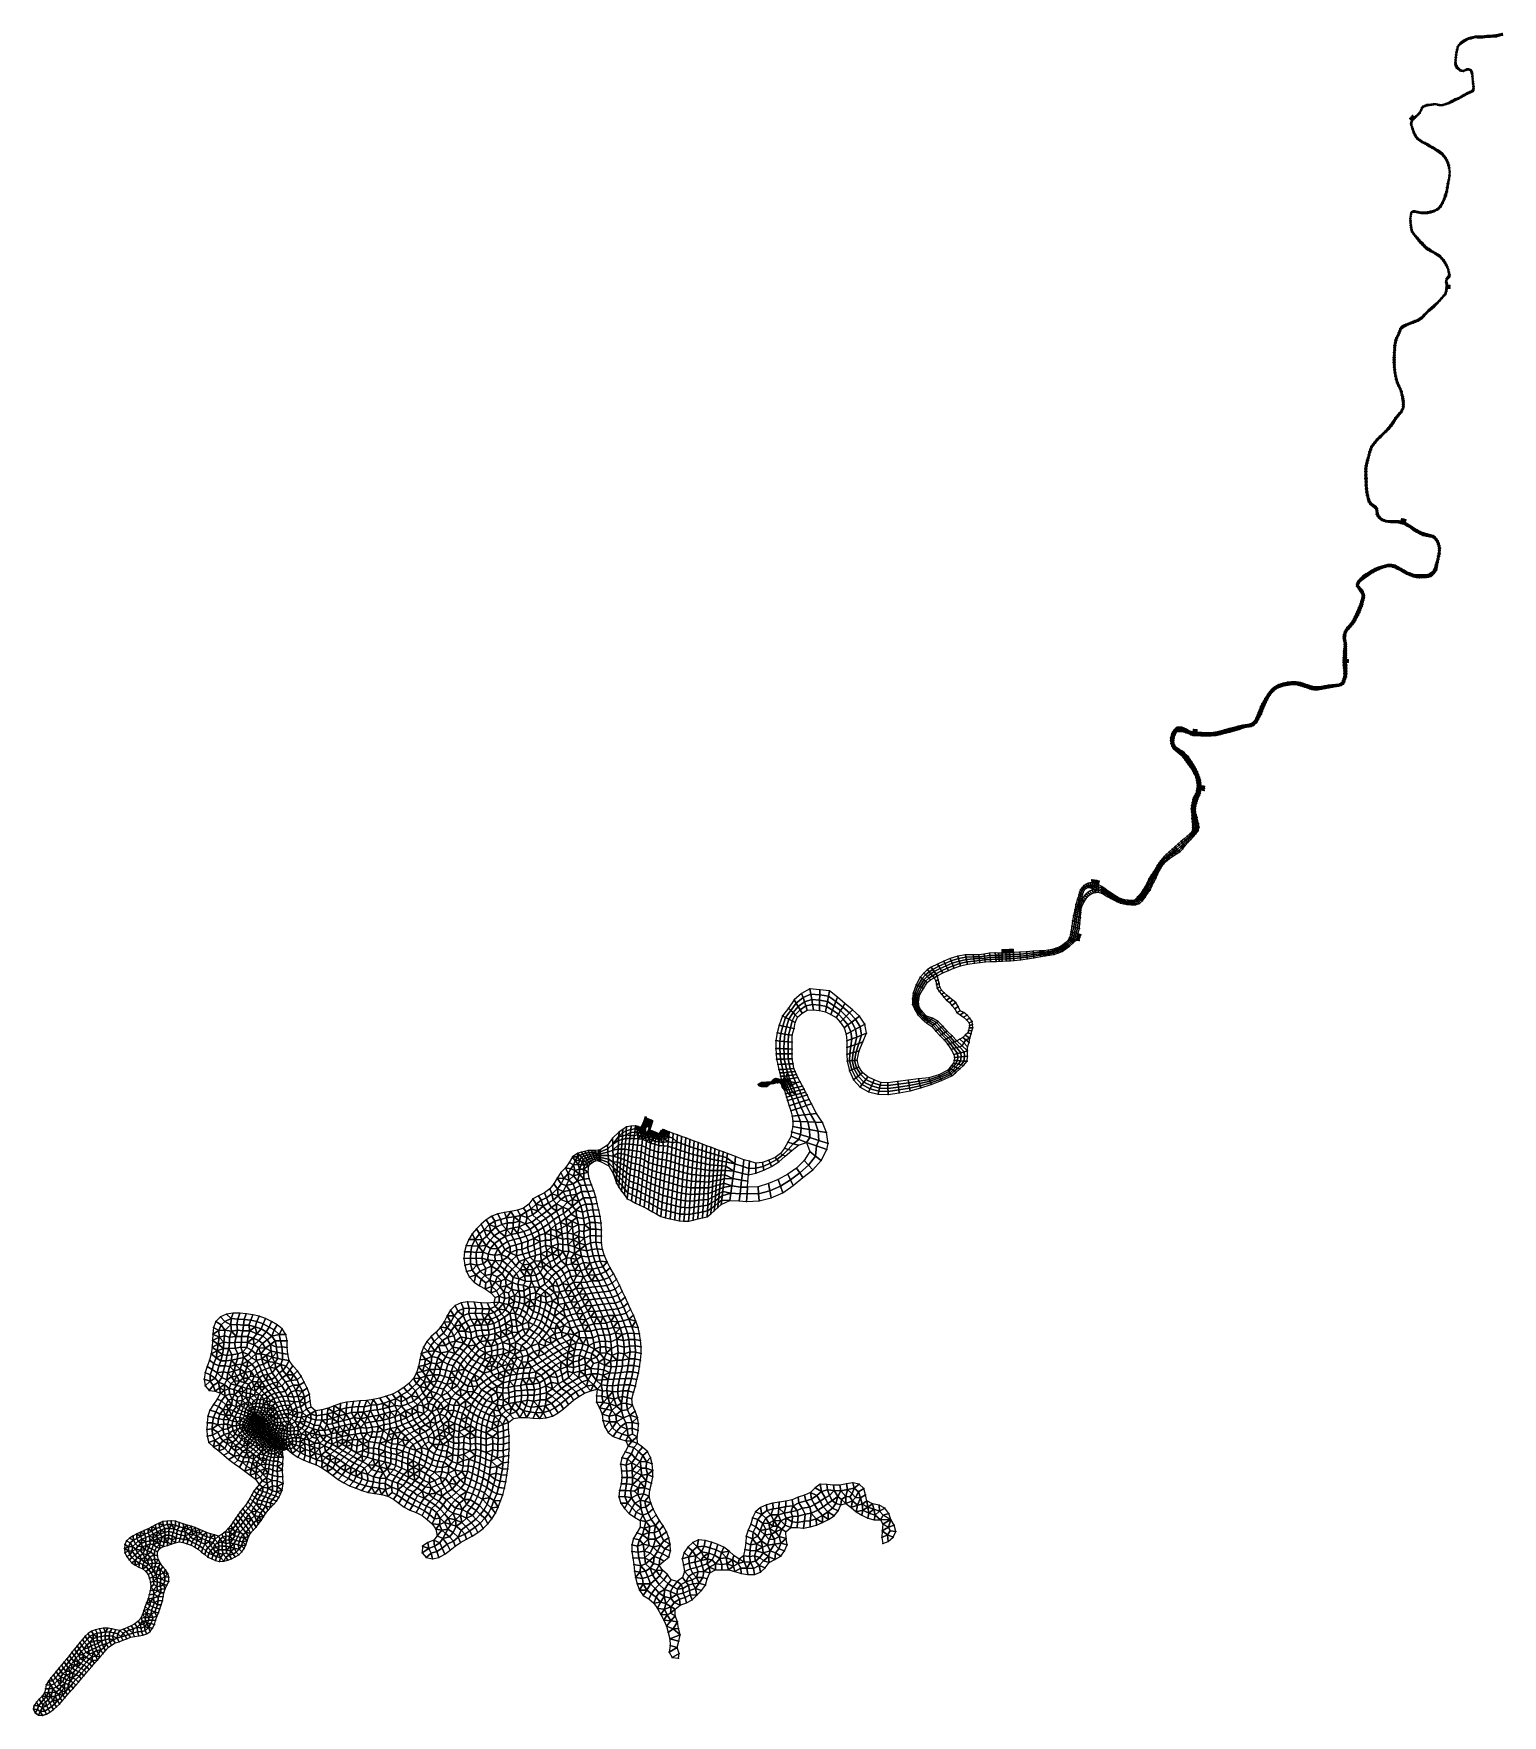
# Model space of a CAD drawing. Extents: x 380827 to 407438, y 6452886 to 6483357.
import ezdxf

# ---------------------------------------------------------------- set-up
doc = ezdxf.new("R2010")
doc.units = 0
for name, color, linetype in [('MESH_BOUND', 25, 'CONTINUOUS'), ('MESH_ELEMS', 18, 'CONTINUOUS'), ('MESH_NDSTRNGS', 17, 'CONTINUOUS'), ('MESH_NODES', 18, 'CONTINUOUS')]:
    doc.layers.add(name, color=color, linetype=linetype)

msp = doc.modelspace()

# ---------------------------------------------------------------- linework, layer by layer
at = {"layer": 'MESH_BOUND', "color": 25}
for points in [[(407216.13, 6483325.62, -0.5), (407161.248, 6483320.9, -0.5)], [(407271.058, 6483329.78, -0.5), (407216.13, 6483325.62, -0.5)], [(407325.904, 6483334.51, -0.5), (407271.058, 6483329.78, -0.5)], [(407379.804, 6483345.87, -0.5), (407325.904, 6483334.51, -0.5)], [(407433.706, 6483357.23, -0.5), (407379.804, 6483345.87, -0.5)], [(407384.099, 6483315.56, -0.5), (407438.182, 6483328.93, -0.5)], [(407434.825, 6483350.16, -0.5), (407433.706, 6483357.23, -0.5)], [(407435.944, 6483343.08, -0.5), (407434.825, 6483350.16, -0.5)], [(407437.063, 6483336, -0.5), (407435.944, 6483343.08, -0.5)], [(407438.182, 6483328.93, -0.5), (407437.063, 6483336, -0.5)], [(406595.784, 6483023.37, -0.5), (406589.039, 6482974.68, -0.5)], [(406606.154, 6483071.31, -0.5), (406595.784, 6483023.37, -0.5)], [(406619.517, 6483118.61, -0.5), (406606.154, 6483071.31, -0.5)], [(406619.444, 6483019.05, -0.5), (406629.323, 6483065.69, -0.5)], [(406643.853, 6483156.58, -0.5), (406619.517, 6483118.61, -0.5)], [(406629.323, 6483065.69, -0.5), (406639.801, 6483112.2, -0.5)], [(406639.801, 6483112.2, -0.5), (406659.684, 6483148.79, -0.5)], [(406674.144, 6483189.61, -0.5), (406643.853, 6483156.58, -0.5)], [(406659.684, 6483148.79, -0.5), (406692.335, 6483173.21, -0.5)], [(406708.483, 6483218.58, -0.5), (406674.144, 6483189.61, -0.5)], [(406692.335, 6483173.21, -0.5), (406727.642, 6483195.28, -0.5)], [(406746.84, 6483242.31, -0.5), (406708.483, 6483218.58, -0.5)], [(406727.642, 6483195.28, -0.5), (406762.399, 6483218.21, -0.5)], [(406783.152, 6483264.78, -0.5), (406746.84, 6483242.31, -0.5)], [(406762.399, 6483218.21, -0.5), (406795.82, 6483240.26, -0.5)], [(406822.795, 6483279.48, -0.5), (406783.152, 6483264.78, -0.5)], [(406795.82, 6483240.26, -0.5), (406832.434, 6483255.18, -0.5)], [(406864.113, 6483290.27, -0.5), (406822.795, 6483279.48, -0.5)], [(406832.434, 6483255.18, -0.5), (406871.15, 6483265.4, -0.5)], [(406905.396, 6483301.19, -0.5), (406864.113, 6483290.27, -0.5)], [(406871.15, 6483265.4, -0.5), (406909.37, 6483277.27, -0.5)], [(406946.661, 6483312.18, -0.5), (406905.396, 6483301.19, -0.5)], [(406909.37, 6483277.27, -0.5), (406947.3, 6483290.1, -0.5)], [(406989.451, 6483308.49, -0.5), (406946.661, 6483312.18, -0.5)], [(406947.3, 6483290.1, -0.5), (406989.853, 6483281.65, -0.5)], [(407032.47, 6483310.56, -0.5), (406989.451, 6483308.49, -0.5)], [(406989.853, 6483281.65, -0.5), (407033.369, 6483280.54, -0.5)], [(407075.436, 6483313.42, -0.5), (407032.47, 6483310.56, -0.5)], [(407033.369, 6483280.54, -0.5), (407076.753, 6483282.15, -0.5)], [(407118.347, 6483317.1, -0.5), (407075.436, 6483313.42, -0.5)], [(407076.753, 6483282.15, -0.5), (407119.958, 6483287.46, -0.5)], [(407161.248, 6483320.9, -0.5), (407118.347, 6483317.1, -0.5)], [(407119.958, 6483287.46, -0.5), (407163.392, 6483290.32, -0.5)], [(407163.392, 6483290.32, -0.5), (407218.986, 6483293.92, -0.5)], [(407218.986, 6483293.92, -0.5), (407274.577, 6483297.57, -0.5)], [(407274.577, 6483297.57, -0.5), (407330.016, 6483302.19, -0.5)], [(407330.016, 6483302.19, -0.5), (407384.099, 6483315.56, -0.5)], [(406579.15, 6482827.65, -0.5), (406579.055, 6482804.56, -0.5)], [(406579.055, 6482804.56, -0.5), (406582.737, 6482782.22, -0.5)], [(406580.547, 6482876.74, -0.5), (406579.15, 6482827.65, -0.5)], [(406585.287, 6482925.67, -0.5), (406580.547, 6482876.74, -0.5)], [(406582.737, 6482782.22, -0.5), (406591.612, 6482760.91, -0.5)], [(406589.039, 6482974.68, -0.5), (406585.287, 6482925.67, -0.5)], [(406591.612, 6482760.91, -0.5), (406600.483, 6482739.59, -0.5)], [(406600.483, 6482739.59, -0.5), (406623.811, 6482720.94, -0.5)], [(406601.52, 6482877.34, -0.5), (406605.058, 6482924.88, -0.5)], [(406602.512, 6482829.77, -0.5), (406601.52, 6482877.34, -0.5)], [(406603.793, 6482810.29, -0.5), (406602.512, 6482829.77, -0.5)], [(406608.048, 6482791.69, -0.5), (406603.793, 6482810.29, -0.5)], [(406605.058, 6482924.88, -0.5), (406610.234, 6482972.27, -0.5)], [(406617.55, 6482774.63, -0.5), (406608.048, 6482791.69, -0.5)], [(406610.234, 6482972.27, -0.5), (406619.444, 6483019.05, -0.5)], [(406627.051, 6482757.58, -0.5), (406617.55, 6482774.63, -0.5)], [(406623.811, 6482720.94, -0.5), (406647.138, 6482702.28, -0.5)], [(406644.183, 6482739.45, -0.5), (406627.051, 6482757.58, -0.5)], [(406661.315, 6482721.33, -0.5), (406644.183, 6482739.45, -0.5)], [(406678.448, 6482703.2, -0.5), (406661.315, 6482721.33, -0.5)], [(406797.382, 6482716.55, -0.5), (406772.899, 6482706.69, -0.5)], [(406823.527, 6482720.52, -0.5), (406797.382, 6482716.55, -0.5)], [(406848.518, 6482714.92, -0.5), (406823.527, 6482720.52, -0.5)], [(406647.138, 6482702.28, -0.5), (406670.466, 6482683.63, -0.5)], [(406670.466, 6482683.63, -0.5), (406691.57, 6482678.36, -0.5)], [(406695.089, 6482695.16, -0.5), (406678.448, 6482703.2, -0.5)], [(406691.57, 6482678.36, -0.5), (406712.923, 6482674.27, -0.5)], [(406712.82, 6482690.76, -0.5), (406695.089, 6482695.16, -0.5)], [(406730.923, 6482690.8, -0.5), (406712.82, 6482690.76, -0.5)], [(406712.923, 6482674.27, -0.5), (406734.153, 6482673.97, -0.5)], [(406748.53, 6482696.42, -0.5), (406730.923, 6482690.8, -0.5)], [(406734.153, 6482673.97, -0.5), (406754.959, 6482680.32, -0.5)], [(406772.899, 6482706.69, -0.5), (406748.53, 6482696.42, -0.5)], [(406754.959, 6482680.32, -0.5), (406775.169, 6482688.43, -0.5)], [(406775.169, 6482688.43, -0.5), (406795.378, 6482696.53, -0.5)], [(406795.378, 6482696.53, -0.5), (406816.635, 6482700.12, -0.5)], [(406816.635, 6482700.12, -0.5), (406837.63, 6482697.62, -0.5)], [(406837.63, 6482697.62, -0.5), (406856.111, 6482687.4, -0.5)], [(406871.133, 6482702.57, -0.5), (406848.518, 6482714.92, -0.5)], [(406856.111, 6482687.4, -0.5), (406864.124, 6482667.15, -0.5)], [(406864.124, 6482667.15, -0.5), (406872.492, 6482647.05, -0.5)], [(406886.202, 6482680.84, -0.5), (406871.133, 6482702.57, -0.5)], [(406872.492, 6482647.05, -0.5), (406881.104, 6482627.05, -0.5)], [(406881.104, 6482627.05, -0.5), (406885.216, 6482581.69, -0.5)], [(406885.216, 6482581.69, -0.5), (406889.55, 6482536.35, -0.5)], [(406896.536, 6482657.13, -0.5), (406886.202, 6482680.84, -0.5)], [(406889.55, 6482536.35, -0.5), (406894.161, 6482491.04, -0.5)], [(406894.161, 6482491.04, -0.5), (406899.374, 6482445.8, -0.5)], [(406901.434, 6482631.14, -0.5), (406896.536, 6482657.13, -0.5)], [(406899.374, 6482445.8, -0.5), (406903.175, 6482400.51, -0.5)], [(406905.407, 6482584.97, -0.5), (406901.434, 6482631.14, -0.5)], [(406910.072, 6482538.87, -0.5), (406905.407, 6482584.97, -0.5)], [(406915.895, 6482492.89, -0.5), (406910.072, 6482538.87, -0.5)], [(406920.916, 6482446.82, -0.5), (406915.895, 6482492.89, -0.5)], [(406924.69, 6482400.67, -0.5), (406920.916, 6482446.82, -0.5)], [(406472.52, 6482113.65, -0.5), (406416.668, 6482089.98, -0.5)], [(406524.94, 6482144.32, -0.5), (406472.52, 6482113.65, -0.5)], [(406478.756, 6482089.68, -0.5), (406533.902, 6482117.59, -0.5)], [(406578.404, 6482173.01, -0.5), (406524.94, 6482144.32, -0.5)], [(406533.902, 6482117.59, -0.5), (406587.823, 6482147.69, -0.5)], [(406634.988, 6482195.09, -0.5), (406578.404, 6482173.01, -0.5)], [(406587.823, 6482147.69, -0.5), (406645.772, 6482169.34, -0.5)], [(406689.128, 6482222.4, -0.5), (406634.988, 6482195.09, -0.5)], [(406645.772, 6482169.34, -0.5), (406700.752, 6482197.38, -0.5)], [(406741.429, 6482253.16, -0.5), (406689.128, 6482222.4, -0.5)], [(406700.752, 6482197.38, -0.5), (406754.083, 6482228.66, -0.5)], [(406791.8, 6482287.1, -0.5), (406741.429, 6482253.16, -0.5)], [(406754.083, 6482228.66, -0.5), (406805.8, 6482262.6, -0.5)], [(406820.4, 6482299.35, -0.5), (406791.8, 6482287.1, -0.5)], [(406805.8, 6482262.6, -0.5), (406833.25, 6482274.85, -0.5)], [(406849, 6482311.6, -0.5), (406820.4, 6482299.35, -0.5)], [(406833.25, 6482274.85, -0.5), (406860.7, 6482287.1, -0.5)], [(406866.813, 6482317.52, -0.5), (406849, 6482311.6, -0.5)], [(406860.7, 6482287.1, -0.5), (406884.132, 6482297.86, -0.5)], [(406883.888, 6482325.13, -0.5), (406866.813, 6482317.52, -0.5)], [(406897.607, 6482337.52, -0.5), (406883.888, 6482325.13, -0.5)], [(406884.132, 6482297.86, -0.5), (406907.859, 6482307.37, -0.5)], [(406901.869, 6482354.98, -0.5), (406897.607, 6482337.52, -0.5)], [(406903.175, 6482400.51, -0.5), (406901.869, 6482354.98, -0.5)], [(406907.859, 6482307.37, -0.5), (406921.864, 6482328.77, -0.5)], [(406921.864, 6482328.77, -0.5), (406925.285, 6482354.33, -0.5)], [(406925.285, 6482354.33, -0.5), (406924.69, 6482400.67, -0.5)], [(405783.8, 6481844.95, -0.5), (405759.3, 6481817.8, -0.5)], [(405759.3, 6481817.8, -0.5), (405771.13, 6481809.01, -0.538)], [(405771.13, 6481809.01, -0.538), (405782.954, 6481800.22, -0.72)], [(405808.3, 6481872.1, -0.5), (405783.8, 6481844.95, -0.5)], [(405818.496, 6481861.96, -0.554), (405808.3, 6481872.1, -0.5)], [(405812.342, 6481778.29, -1.541), (405835.084, 6481803.12, -1.635)], [(405828.696, 6481851.83, -0.798), (405818.496, 6481861.96, -0.554)], [(405838.9, 6481841.7, -1.34), (405828.696, 6481851.83, -0.798)], [(405835.084, 6481803.12, -1.635), (405857.83, 6481827.94, -1.703)], [(405863.207, 6481862.14, -1.676), (405838.9, 6481841.7, -1.34)], [(405857.83, 6481827.94, -1.703), (405880.998, 6481850.19, -1.734)], [(405887.514, 6481882.59, -1.767), (405863.207, 6481862.14, -1.676)], [(405880.998, 6481850.19, -1.734), (405904.162, 6481872.44, -1.817)], [(405910.655, 6481904.33, -1.878), (405887.514, 6481882.59, -1.767)], [(405904.162, 6481872.44, -1.817), (405927.284, 6481894.74, -1.963)], [(405932.832, 6481926.86, -1.984), (405910.655, 6481904.33, -1.878)], [(405927.284, 6481894.74, -1.963), (405948.663, 6481918.32, -2.026)], [(405947.238, 6481955.17, -1.932), (405932.832, 6481926.86, -1.984)], [(405962.612, 6481985.37, -1.666), (405947.238, 6481955.17, -1.932)], [(405948.663, 6481918.32, -2.026), (405963.034, 6481947.05, -1.905)], [(405973.777, 6482016.7, -1.294), (405962.612, 6481985.37, -1.666)], [(405963.034, 6481947.05, -1.905), (405976.684, 6481974.35, -1.66)], [(405998.077, 6482040.2, -0.99), (405973.777, 6482016.7, -1.294)], [(405976.684, 6481974.35, -1.66), (405987.105, 6482002.9, -1.443)], [(405987.105, 6482002.9, -1.443), (406010.741, 6482022.14, -1.318)], [(406028.644, 6482054.83, -0.789), (405998.077, 6482040.2, -0.99)], [(406010.741, 6482022.14, -1.318), (406038.035, 6482035.79, -1.13)], [(406067.096, 6482070.86, -0.628), (406028.644, 6482054.83, -0.789)], [(406038.035, 6482035.79, -1.13), (406074.391, 6482051.29, -0.81)], [(406108.752, 6482075.87, -0.527), (406067.096, 6482070.86, -0.628)], [(406074.391, 6482051.29, -0.81), (406113.784, 6482057.17, -0.566)], [(406150.379, 6482081.11, -0.5), (406108.752, 6482075.87, -0.527)], [(406113.784, 6482057.17, -0.566), (406153.311, 6482062.03, -0.5)], [(406192.097, 6482085.29, -0.5), (406150.379, 6482081.11, -0.5)], [(406153.311, 6482062.03, -0.5), (406192.85, 6482066.81, -0.5)], [(406234, 6482087.4, -0.5), (406192.097, 6482085.29, -0.5)], [(406192.85, 6482066.81, -0.5), (406232.3, 6482072.3, -0.5)], [(406232.3, 6482072.3, -0.5), (406263.171, 6482062.22, -0.5)], [(406264.243, 6482077.42, -0.5), (406234, 6482087.4, -0.5)], [(406263.171, 6482062.22, -0.5), (406295.011, 6482057.01, -0.5)], [(406295.178, 6482070.39, -0.5), (406264.243, 6482077.42, -0.5)], [(406295.011, 6482057.01, -0.5), (406327.415, 6482055.42, -0.5)], [(406326.684, 6482068.78, -0.5), (406295.178, 6482070.39, -0.5)], [(406358.144, 6482073.74, -0.5), (406326.684, 6482068.78, -0.5)], [(406327.415, 6482055.42, -0.5), (406359.884, 6482056.01, -0.5)], [(406416.668, 6482089.98, -0.5), (406358.144, 6482073.74, -0.5)], [(406359.884, 6482056.01, -0.5), (406420.091, 6482070.21, -0.5)], [(406420.091, 6482070.21, -0.5), (406478.756, 6482089.68, -0.5)], [(405776.729, 6481745.37, -1.393), (405776.167, 6481720.35, -1.464)], [(405776.167, 6481720.35, -1.464), (405782.144, 6481695.95, -1.558)], [(405783.3, 6481769.04, -1.303), (405776.729, 6481745.37, -1.393)], [(405782.144, 6481695.95, -1.558), (405789.792, 6481665.47, -1.637)], [(405782.954, 6481800.22, -0.72), (405794.762, 6481791.4, -1.114)], [(405794.762, 6481791.4, -1.114), (405783.3, 6481769.04, -1.303)], [(405789.792, 6481665.47, -1.637), (405798.75, 6481635.34, -1.627)], [(405795.116, 6481719.26, -1.562), (405796.742, 6481739.86, -1.498)], [(405799.89, 6481698.88, -1.634), (405795.116, 6481719.26, -1.562)], [(405796.742, 6481739.86, -1.498), (405802.878, 6481759.62, -1.489)], [(405798.75, 6481635.34, -1.627), (405808.043, 6481605.32, -1.538)], [(405807.712, 6481669.09, -1.637), (405799.89, 6481698.88, -1.634)], [(405802.878, 6481759.62, -1.489), (405812.342, 6481778.29, -1.541)], [(405819.217, 6481640.47, -1.555), (405807.712, 6481669.09, -1.637)], [(405808.043, 6481605.32, -1.538), (405818.57, 6481575.71, -1.426)], [(405818.57, 6481575.71, -1.426), (405829.098, 6481546.09, -1.294)], [(405830.471, 6481611.75, -1.448), (405819.217, 6481640.47, -1.555)], [(405829.098, 6481546.09, -1.294), (405847.048, 6481513.43, -1.117)], [(405841.137, 6481582.8, -1.356), (405830.471, 6481611.75, -1.448)], [(405851.804, 6481553.85, -1.261), (405841.137, 6481582.8, -1.356)], [(405847.048, 6481513.43, -1.117), (405864.997, 6481480.78, -0.935)], [(405868.495, 6481523.75, -1.139), (405851.804, 6481553.85, -1.261)], [(405885.189, 6481493.64, -1.01), (405868.495, 6481523.75, -1.139)], [(405864.997, 6481480.78, -0.935), (405889.422, 6481453.07, -0.819)], [(405907.856, 6481468.05, -0.91), (405885.189, 6481493.64, -1.01)], [(405889.422, 6481453.07, -0.819), (405916.237, 6481427.19, -0.782)], [(405932.214, 6481443.72, -0.84), (405907.856, 6481468.05, -0.91)], [(405916.237, 6481427.19, -0.782), (405946.916, 6481406.24, -0.783)], [(405960.563, 6481424.33, -0.812), (405932.214, 6481443.72, -0.84)], [(405946.916, 6481406.24, -0.783), (405978.452, 6481386.39, -0.858)], [(405989.411, 6481405.55, -0.892), (405960.563, 6481424.33, -0.812)], [(405978.452, 6481386.39, -0.858), (406025.149, 6481362.08, -1.088)], [(406038.287, 6481383.47, -1.082), (405989.411, 6481405.55, -0.892)], [(406025.149, 6481362.08, -1.088), (406070.791, 6481335.92, -1.475)], [(406085.776, 6481358.67, -1.224), (406038.287, 6481383.47, -1.082)], [(406070.791, 6481335.92, -1.475), (406115.528, 6481308.17, -1.908)], [(406132.325, 6481332.04, -1.221), (406085.776, 6481358.67, -1.224)], [(406115.528, 6481308.17, -1.908), (406160.952, 6481281.56, -2.18)], [(406177.885, 6481303.74, -1.172), (406132.325, 6481332.04, -1.221)], [(406160.952, 6481281.56, -2.18), (406206.346, 6481254.9, -2.097)], [(406223.945, 6481276.31, -1.182), (406177.885, 6481303.74, -1.172)], [(406206.346, 6481254.9, -2.097), (406251.532, 6481227.89, -1.717)], [(406271.051, 6481250.67, -1.24), (406223.945, 6481276.31, -1.182)], [(406251.532, 6481227.89, -1.717), (406294.672, 6481197.79, -1.322)], [(406314.869, 6481219.85, -1.268), (406271.051, 6481250.67, -1.24)], [(406294.672, 6481197.79, -1.322), (406337.154, 6481166.7, -1.084)], [(406358.098, 6481188.11, -1.174), (406314.869, 6481219.85, -1.268)], [(406337.154, 6481166.7, -1.084), (406366.297, 6481130.11, -0.965)], [(406388.109, 6481148.39, -0.965), (406358.098, 6481188.11, -1.174)], [(406366.297, 6481130.11, -0.965), (406394.188, 6481092.66, -0.9)], [(406417.294, 6481108.1, -0.751), (406388.109, 6481148.39, -0.965)], [(406394.188, 6481092.66, -0.9), (406417.434, 6481052.09, -0.883)], [(406441.693, 6481064.76, -0.606), (406417.294, 6481108.1, -0.751)], [(406417.434, 6481052.09, -0.883), (406438.72, 6481010.44, -0.909)], [(406438.72, 6481010.44, -0.909), (406451.98, 6480966, -0.962)], [(406463.5, 6481020.01, -0.53), (406441.693, 6481064.76, -0.606)], [(406451.98, 6480966, -0.962), (406461.117, 6480920.13, -1.031)], [(406461.117, 6480920.13, -1.031), (406472.44, 6480849.88, -1.082)], [(406477.67, 6480972.68, -0.504), (406463.5, 6481020.01, -0.53)], [(406487.448, 6480923.86, -0.506), (406477.67, 6480972.68, -0.504)], [(406492.9, 6480851.01, -0.547), (406487.448, 6480923.86, -0.506)], [(406440.648, 6480639.08, -0.909), (406426.755, 6480569.3, -0.871)], [(406454.109, 6480708.95, -0.988), (406440.648, 6480639.08, -0.909)], [(406465.879, 6480779.11, -1.067), (406454.109, 6480708.95, -0.988)], [(406457.614, 6480561.35, -0.881), (406469.678, 6480633.39, -0.875)], [(406472.44, 6480849.88, -1.082), (406465.879, 6480779.11, -1.067)], [(406469.678, 6480633.39, -0.875), (406480.567, 6480705.63, -0.795)], [(406480.567, 6480705.63, -0.795), (406489.673, 6480778.08, -0.656)], [(406489.673, 6480778.08, -0.656), (406492.9, 6480851.01, -0.547)], [(406341.009, 6480298.99, -1.053), (406305.423, 6480237.37, -1.139)], [(406331.766, 6480221.11, -1.199), (406366.296, 6480285.49, -1.056)], [(406369.03, 6480364.25, -0.973), (406341.009, 6480298.99, -1.053)], [(406366.296, 6480285.49, -1.056), (406397.649, 6480351.44, -0.963)], [(406392.682, 6480431.29, -0.914), (406369.03, 6480364.25, -0.973)], [(406412.993, 6480499.49, -0.878), (406392.682, 6480431.29, -0.914)], [(406397.649, 6480351.44, -0.963), (406424.125, 6480419.32, -0.908)], [(406426.755, 6480569.3, -0.871), (406412.993, 6480499.49, -0.878)], [(406424.125, 6480419.32, -0.908), (406444.274, 6480489.54, -0.879)], [(406444.274, 6480489.54, -0.879), (406457.614, 6480561.35, -0.881)], [(405766.96, 6480047.76, -1.099), (405761.735, 6480006.76, -1.093)], [(405761.735, 6480006.76, -1.093), (405762.79, 6479965.54, -1.099)], [(405774.066, 6480088.46, -1.176), (405766.96, 6480047.76, -1.099)], [(405778.189, 6480110.19, -1.369), (405774.066, 6480088.46, -1.176)], [(405788.93, 6480128.47, -1.601), (405778.189, 6480110.19, -1.369)], [(405781.651, 6480005.41, -1.07), (405783.861, 6480044.53, -1.082)], [(405783.007, 6479966.29, -1.073), (405781.651, 6480005.41, -1.07)], [(405783.861, 6480044.53, -1.082), (405790.443, 6480083.04, -1.165)], [(405807.294, 6480140.01, -1.717), (405788.93, 6480128.47, -1.601)], [(405790.443, 6480083.04, -1.165), (405794.062, 6480099.46, -1.328)], [(405794.062, 6480099.46, -1.328), (405800.005, 6480114.81, -1.487)], [(405800.005, 6480114.81, -1.487), (405813.158, 6480123.81, -1.544)], [(405828.773, 6480143.58, -1.658), (405807.294, 6480140.01, -1.717)], [(405813.158, 6480123.81, -1.544), (405829.733, 6480124.68, -1.48)], [(405850.874, 6480144.32, -1.47), (405828.773, 6480143.58, -1.658)], [(405829.733, 6480124.68, -1.48), (405846.514, 6480123.7, -1.315)], [(405846.514, 6480123.7, -1.315), (405904.778, 6480109.52, -1.103)], [(405907.367, 6480132.72, -1.234), (405850.874, 6480144.32, -1.47)], [(405904.778, 6480109.52, -1.103), (405964.082, 6480100.79, -0.969)], [(405964.422, 6480124.44, -1.046), (405907.367, 6480132.72, -1.234)], [(405964.082, 6480100.79, -0.969), (406023.706, 6480096.76, -0.954)], [(406021.732, 6480122.08, -0.939), (405964.422, 6480124.44, -1.046)], [(406079.24, 6480126.42, -0.902), (406021.732, 6480122.08, -0.939)], [(406023.706, 6480096.76, -0.954), (406083.634, 6480098.67, -0.975)], [(406135.681, 6480138.19, -0.986), (406079.24, 6480126.42, -0.902)], [(406083.634, 6480098.67, -0.975), (406142.209, 6480111.52, -1.044)], [(406191.136, 6480153.77, -1.172), (406135.681, 6480138.19, -0.986)], [(406142.209, 6480111.52, -1.044), (406198.638, 6480131.06, -1.192)], [(406218.931, 6480162.7, -1.299), (406191.136, 6480153.77, -1.172)], [(406198.638, 6480131.06, -1.192), (406228.695, 6480143.9, -1.31)], [(406245.661, 6480174.32, -1.309), (406218.931, 6480162.7, -1.299)], [(406228.695, 6480143.9, -1.31), (406259.071, 6480155.95, -1.359)], [(406267.148, 6480193.28, -1.269), (406245.661, 6480174.32, -1.309)], [(406259.071, 6480155.95, -1.359), (406284.161, 6480176.32, -1.382)], [(406286.286, 6480215.32, -1.214), (406267.148, 6480193.28, -1.269)], [(406284.161, 6480176.32, -1.382), (406307.964, 6480198.71, -1.335)], [(406305.423, 6480237.37, -1.139), (406286.286, 6480215.32, -1.214)], [(406307.964, 6480198.71, -1.335), (406331.766, 6480221.11, -1.199)], [(405762.79, 6479965.54, -1.099), (405765.098, 6479924.27, -1.094)], [(405765.098, 6479924.27, -1.094), (405767.157, 6479882.99, -1.073)], [(405767.157, 6479882.99, -1.073), (405772.924, 6479842.18, -1.031)], [(405772.924, 6479842.18, -1.031), (405781.178, 6479801.68, -1.038)], [(405781.178, 6479801.68, -1.038), (405794.737, 6479763.16, -1.307)], [(405785.841, 6479927.23, -1.061), (405783.007, 6479966.29, -1.073)], [(405790.676, 6479888.35, -1.029), (405785.841, 6479927.23, -1.061)], [(405796.876, 6479849.69, -0.997), (405790.676, 6479888.35, -1.029)], [(405794.737, 6479763.16, -1.307), (405823.274, 6479722.9, -1.88)], [(405804.343, 6479811.23, -1.079), (405796.876, 6479849.69, -0.997)], [(405814.904, 6479773.71, -1.442), (405804.343, 6479811.23, -1.079)], [(405841.714, 6479734.26, -1.983), (405814.904, 6479773.71, -1.442)], [(405823.274, 6479722.9, -1.88), (405853.184, 6479683.67, -2.312)], [(405872.443, 6479697.75, -2.239), (405841.714, 6479734.26, -1.983)], [(405853.184, 6479683.67, -2.312), (405881.41, 6479643.18, -2.181)], [(405903.895, 6479661.85, -1.93), (405872.443, 6479697.75, -2.239)], [(405881.41, 6479643.18, -2.181), (405911.857, 6479604.4, -1.634)], [(405936.276, 6479626.81, -1.307), (405903.895, 6479661.85, -1.93)], [(405911.857, 6479604.4, -1.634), (405944.133, 6479567.06, -1.091)], [(405969.443, 6479592.49, -0.797), (405936.276, 6479626.81, -1.307)], [(405944.133, 6479567.06, -1.091), (405977.754, 6479530.95, -0.797)], [(406002.77, 6479558.33, -0.597), (405969.443, 6479592.49, -0.797)], [(405977.754, 6479530.95, -0.797), (406012.587, 6479495.99, -0.752)], [(406036.26, 6479524.32, -0.628), (406002.77, 6479558.33, -0.597)], [(406012.587, 6479495.99, -0.752), (406047.578, 6479461.18, -0.821)], [(406069.771, 6479490.34, -0.738), (406036.26, 6479524.32, -0.628)], [(406047.578, 6479461.18, -0.821), (406089.187, 6479436.74, -0.894)], [(406109.949, 6479462.8, -0.844), (406069.771, 6479490.34, -0.738)], [(406089.187, 6479436.74, -0.894), (406130.796, 6479412.3, -0.949)], [(406150.214, 6479435.41, -0.92), (406109.949, 6479462.8, -0.844)], [(406130.796, 6479412.3, -0.949), (406172.923, 6479388.77, -0.989)], [(406193.095, 6479412.3, -0.963), (406150.214, 6479435.41, -0.92)], [(406172.923, 6479388.77, -0.989), (406215.03, 6479365.21, -1.008)], [(406235.58, 6479388.56, -0.975), (406193.095, 6479412.3, -0.963)], [(406215.03, 6479365.21, -1.008), (406254.857, 6479337.97, -1.002)], [(406275.357, 6479360.44, -0.966), (406235.58, 6479388.56, -0.975)], [(406254.857, 6479337.97, -1.002), (406294.684, 6479310.72, -0.999)], [(406315.134, 6479332.33, -0.984), (406275.357, 6479360.44, -0.966)], [(406294.684, 6479310.72, -0.999), (406326.709, 6479276.46, -1.064)], [(406349.611, 6479296.91, -1.099), (406315.134, 6479332.33, -0.984)], [(406326.709, 6479276.46, -1.064), (406357.836, 6479241.46, -1.227)], [(406382.528, 6479260.31, -1.3), (406349.611, 6479296.91, -1.099)], [(406357.836, 6479241.46, -1.227), (406385.117, 6479203.31, -1.418)], [(406407.094, 6479217.41, -1.463), (406382.528, 6479260.31, -1.3)], [(406385.117, 6479203.31, -1.418), (406410.014, 6479163.73, -1.528)], [(406430.348, 6479173.83, -1.504), (406407.094, 6479217.41, -1.463)], [(406410.014, 6479163.73, -1.528), (406430.822, 6479121.7, -1.53)], [(406451.791, 6479129.29, -1.416), (406430.348, 6479173.83, -1.504)], [(406430.822, 6479121.7, -1.53), (406447.261, 6479077.86, -1.479)], [(406447.261, 6479077.86, -1.479), (406458.863, 6479032.71, -1.418)], [(406467.054, 6479082.41, -1.169), (406451.791, 6479129.29, -1.416)], [(406479.286, 6479034.54, -0.827), (406467.054, 6479082.41, -1.169)], [(406410.954, 6478886.31, -1.437), (406408.934, 6478854.35, -1.423)], [(406408.934, 6478854.35, -1.423), (406414.24, 6478822.15, -1.516)], [(406418.3, 6478918.1, -1.575), (406410.954, 6478886.31, -1.437)], [(406414.24, 6478822.15, -1.516), (406419.546, 6478789.96, -1.532)], [(406418.004, 6478768.23, -1.467), (406416.463, 6478746.49, -1.409)], [(406419.546, 6478789.96, -1.532), (406418.004, 6478768.23, -1.467)], [(406427.841, 6478928.32, -1.601), (406418.3, 6478918.1, -1.575)], [(406437.383, 6478938.54, -1.485), (406427.841, 6478928.32, -1.601)], [(406432.973, 6478876.53, -1.046), (406438.891, 6478904.23, -1.041)], [(406435.828, 6478848.74, -1.179), (406432.973, 6478876.53, -1.046)], [(406441.131, 6478820.91, -1.306), (406435.828, 6478848.74, -1.179)], [(406446.925, 6478948.75, -1.403), (406437.383, 6478938.54, -1.485)], [(406438.891, 6478904.23, -1.041), (406451.882, 6478915.23, -1.149)], [(406446.434, 6478793.09, -1.316), (406441.131, 6478820.91, -1.306)], [(406459.736, 6478793.26, -1.087), (406446.434, 6478793.09, -1.316)], [(406455.059, 6478960.09, -1.381), (406446.925, 6478948.75, -1.403)], [(406451.882, 6478915.23, -1.149), (406464.872, 6478926.24, -1.177)], [(406461.8, 6478972.08, -1.364), (406455.059, 6478960.09, -1.381)], [(406458.863, 6479032.71, -1.418), (406463.079, 6478986, -1.371)], [(406473.021, 6478792.7, -0.767), (406459.736, 6478793.26, -1.087)], [(406463.079, 6478986, -1.371), (406461.8, 6478972.08, -1.364)], [(406464.872, 6478926.24, -1.177), (406475.645, 6478939.22, -1.001)], [(406486.3, 6478791.9, -0.607), (406473.021, 6478792.7, -0.767)], [(406475.645, 6478939.22, -1.001), (406485.123, 6478953.36, -0.737)], [(406489.6, 6478986.2, -0.591), (406479.286, 6479034.54, -0.827)], [(406485.123, 6478953.36, -0.737), (406489.284, 6478969.18, -0.57)], [(406485.6, 6478745.3, -0.607), (406485.95, 6478768.6, -0.607)], [(406485.95, 6478768.6, -0.607), (406486.3, 6478791.9, -0.607)], [(406489.284, 6478969.18, -0.57), (406489.6, 6478986.2, -0.591)], [(406240.299, 6478475.82, -1.424), (406193.151, 6478431.03, -1.337)], [(406213.69, 6478412.61, -1.374), (406259.36, 6478459.55, -1.524)], [(406286.027, 6478522.05, -1.621), (406240.299, 6478475.82, -1.424)], [(406259.36, 6478459.55, -1.524), (406303.351, 6478508.27, -1.755)], [(406331.439, 6478568.57, -1.779), (406286.027, 6478522.05, -1.621)], [(406303.351, 6478508.27, -1.755), (406348.34, 6478556.08, -1.841)], [(406374.235, 6478617.14, -1.741), (406331.439, 6478568.57, -1.779)], [(406348.34, 6478556.08, -1.841), (406391.786, 6478605.28, -1.669)], [(406390.173, 6478639.69, -1.573), (406374.235, 6478617.14, -1.741)], [(406400.192, 6478665.36, -1.439), (406390.173, 6478639.69, -1.573)], [(406391.786, 6478605.28, -1.669), (406411.323, 6478628.55, -1.438)], [(406406.423, 6478692.18, -1.385), (406400.192, 6478665.36, -1.439)], [(406411.442, 6478719.34, -1.382), (406406.423, 6478692.18, -1.385)], [(406411.323, 6478628.55, -1.438), (406421.373, 6478657.08, -1.331)], [(406416.463, 6478746.49, -1.409), (406411.442, 6478719.34, -1.382)], [(406421.373, 6478657.08, -1.331), (406430.101, 6478686.18, -1.318)], [(406430.101, 6478686.18, -1.318), (406438.45, 6478715.39, -1.328)], [(406438.45, 6478715.39, -1.328), (406446.8, 6478744.6, -1.305)], [(406446.8, 6478744.6, -1.305), (406459.741, 6478744.04, -1.084)], [(406459.741, 6478744.04, -1.084), (406472.672, 6478744.5, -0.767)], [(406472.672, 6478744.5, -0.767), (406485.6, 6478745.3, -0.607)], [(405851.309, 6478157.11, -1.57), (405808.19, 6478142.26, -1.619)], [(405894.599, 6478171.48, -1.499), (405851.309, 6478157.11, -1.57)], [(405867.146, 6478130.29, -1.499), (405910.963, 6478147.6, -1.448)], [(405932.542, 6478196.47, -1.459), (405894.599, 6478171.48, -1.499)], [(405910.963, 6478147.6, -1.448), (405950.231, 6478173.7, -1.445)], [(405969.846, 6478222.72, -1.457), (405932.542, 6478196.47, -1.459)], [(405950.231, 6478173.7, -1.445), (405989.499, 6478199.79, -1.467)], [(406002.626, 6478254.44, -1.467), (405969.846, 6478222.72, -1.457)], [(405989.499, 6478199.79, -1.467), (406021.576, 6478234.34, -1.475)], [(406048.738, 6478300.29, -1.454), (406002.626, 6478254.44, -1.467)], [(406021.576, 6478234.34, -1.475), (406066.43, 6478282.28, -1.447)], [(406093.921, 6478347.02, -1.406), (406048.738, 6478300.29, -1.454)], [(406066.43, 6478282.28, -1.447), (406112.299, 6478329.2, -1.395)], [(406144.707, 6478387.66, -1.352), (406093.921, 6478347.02, -1.406)], [(406112.299, 6478329.2, -1.395), (406163.631, 6478370.13, -1.353)], [(406193.151, 6478431.03, -1.337), (406144.707, 6478387.66, -1.352)], [(406163.631, 6478370.13, -1.353), (406213.69, 6478412.61, -1.374)], [(405509.226, 6477846.67, -1.712), (405490.634, 6477802.93, -1.563)], [(405529.612, 6477889.84, -1.959), (405509.226, 6477846.67, -1.712)], [(405523.368, 6477798.14, -1.882), (405541.115, 6477841.62, -2.073)], [(405548.668, 6477933.61, -2.218), (405529.612, 6477889.84, -1.959)], [(405541.115, 6477841.62, -2.073), (405559.544, 6477884.89, -2.255)], [(405567.497, 6477977.48, -2.365), (405548.668, 6477933.61, -2.218)], [(405559.544, 6477884.89, -2.255), (405577.907, 6477928.2, -2.348)], [(405577.75, 6478012.11, -2.316), (405567.497, 6477977.48, -2.365)], [(405598.114, 6478040.62, -2.077), (405577.75, 6478012.11, -2.316)], [(405577.907, 6477928.2, -2.348), (405596.271, 6477971.5, -2.296)], [(405596.271, 6477971.5, -2.296), (405607.289, 6478000.1, -2.117)], [(405624.073, 6478065.74, -1.757), (405598.114, 6478040.62, -2.077)], [(405607.289, 6478000.1, -2.117), (405627.534, 6478022.21, -1.906)], [(405656.896, 6478080.36, -1.519), (405624.073, 6478065.74, -1.757)], [(405627.534, 6478022.21, -1.906), (405651.875, 6478040.47, -1.76)], [(405651.875, 6478040.47, -1.76), (405679.65, 6478053.43, -1.716)], [(405690.311, 6478094.07, -1.459), (405656.896, 6478080.36, -1.519)], [(405679.65, 6478053.43, -1.716), (405707.423, 6478066.39, -1.729)], [(405723.728, 6478107.78, -1.523), (405690.311, 6478094.07, -1.459)], [(405707.423, 6478066.39, -1.729), (405735.195, 6478079.35, -1.727)], [(405765.958, 6478125.03, -1.6), (405723.728, 6478107.78, -1.523)], [(405735.195, 6478079.35, -1.727), (405779.183, 6478096.32, -1.674)], [(405808.19, 6478142.26, -1.619), (405765.958, 6478125.03, -1.6)], [(405779.183, 6478096.32, -1.674), (405823.172, 6478113.29, -1.586)], [(405823.172, 6478113.29, -1.586), (405867.146, 6478130.29, -1.499)], [(405467.422, 6477576.77, -1.426), (405464.305, 6477532.76, -1.37)], [(405470.573, 6477620.76, -1.469), (405467.422, 6477576.77, -1.426)], [(405472.218, 6477664.85, -1.49), (405470.573, 6477620.76, -1.469)], [(405473.862, 6477708.93, -1.497), (405472.218, 6477664.85, -1.49)], [(405482.247, 6477755.93, -1.509), (405473.862, 6477708.93, -1.497)], [(405490.634, 6477802.93, -1.563), (405482.247, 6477755.93, -1.509)], [(405496.197, 6477532.46, -1.251), (405498.585, 6477575.77, -1.316)], [(405498.585, 6477575.77, -1.316), (405500.307, 6477619.12, -1.388)], [(405500.307, 6477619.12, -1.388), (405503.106, 6477662.41, -1.475)], [(405503.106, 6477662.41, -1.475), (405505.905, 6477705.7, -1.586)], [(405505.905, 6477705.7, -1.586), (405514.638, 6477751.92, -1.721)], [(405514.638, 6477751.92, -1.721), (405523.368, 6477798.14, -1.882)], [(405461.235, 6477488.76, -1.31), (405460.431, 6477444.7, -1.255)], [(405460.431, 6477444.7, -1.255), (405461.71, 6477400.61, -1.227)], [(405464.305, 6477532.76, -1.37), (405461.235, 6477488.76, -1.31)], [(405461.71, 6477400.61, -1.227), (405463.387, 6477356.54, -1.26)], [(405463.387, 6477356.54, -1.26), (405466.972, 6477312.57, -1.349)], [(405466.972, 6477312.57, -1.349), (405470.557, 6477268.6, -1.441)], [(405470.557, 6477268.6, -1.441), (405479.779, 6477208.66, -1.505)], [(405492.87, 6477445.81, -1.178), (405493.631, 6477489.15, -1.196)], [(405493.812, 6477402.44, -1.223), (405492.87, 6477445.81, -1.178)], [(405493.631, 6477489.15, -1.196), (405496.197, 6477532.46, -1.251)], [(405495.223, 6477359.09, -1.319), (405493.812, 6477402.44, -1.223)], [(405498.837, 6477315.86, -1.423), (405495.223, 6477359.09, -1.319)], [(405502.451, 6477272.63, -1.503), (405498.837, 6477315.86, -1.423)], [(405510.52, 6477212.85, -1.555), (405502.451, 6477272.63, -1.503)], [(405479.779, 6477208.66, -1.505), (405491.099, 6477149.13, -1.582)], [(405491.099, 6477149.13, -1.582), (405504.892, 6477090.08, -1.699)], [(405504.892, 6477090.08, -1.699), (405521.818, 6477031.85, -1.801)], [(405519.581, 6477153.21, -1.598), (405510.52, 6477212.85, -1.555)], [(405530.393, 6477093.91, -1.647), (405519.581, 6477153.21, -1.598)], [(405521.818, 6477031.85, -1.801), (405545.511, 6476976.33, -1.848)], [(405549.221, 6477036.6, -1.711), (405530.393, 6477093.91, -1.647)], [(405545.511, 6476976.33, -1.848), (405572.571, 6476922.13, -1.889)], [(405573.283, 6476981.41, -1.791), (405549.221, 6477036.6, -1.711)], [(405598.616, 6476926.71, -1.894), (405573.283, 6476981.41, -1.791)], [(405619.799, 6476870.23, -2.029), (405598.616, 6476926.71, -1.894)], [(405572.571, 6476922.13, -1.889), (405592.572, 6476864.88, -1.977)], [(405592.572, 6476864.88, -1.977), (405607.22, 6476806.13, -2.101)], [(405607.22, 6476806.13, -2.101), (405614.505, 6476772.25, -2.224)], [(405614.505, 6476772.25, -2.224), (405619.534, 6476737.99, -2.335)], [(405619.534, 6476737.99, -2.335), (405623.633, 6476703.58, -2.444)], [(405637.546, 6476812.6, -2.184), (405619.799, 6476870.23, -2.029)], [(405623.633, 6476703.58, -2.444), (405627.731, 6476669.16, -2.554)], [(405627.731, 6476669.16, -2.554), (405630.077, 6476634.6, -2.653)], [(405630.077, 6476634.6, -2.653), (405630.653, 6476600.01, -2.717)], [(405647.895, 6476777.07, -2.332), (405637.546, 6476812.6, -2.184)], [(405653.66, 6476740.64, -2.463), (405647.895, 6476777.07, -2.332)], [(405657.47, 6476703.83, -2.582), (405653.66, 6476740.64, -2.463)], [(405656.372, 6476593.5, -2.769), (405660.735, 6476630.09, -2.745)], [(405661.28, 6476667.02, -2.682), (405657.47, 6476703.83, -2.582)], [(405660.735, 6476630.09, -2.745), (405661.28, 6476667.02, -2.682)], [(405449.089, 6476329.75, -2.368), (405428.652, 6476297.92, -2.475)], [(405469.434, 6476361.63, -2.288), (405449.089, 6476329.75, -2.368)], [(405489.776, 6476393.52, -2.269), (405469.434, 6476361.63, -2.288)], [(405476.728, 6476307.58, -2.331), (405496.489, 6476340.49, -2.281)], [(405513.195, 6476423.08, -2.317), (405489.776, 6476393.52, -2.269)], [(405496.489, 6476340.49, -2.281), (405516.254, 6476373.39, -2.306)], [(405538.671, 6476451.03, -2.41), (405513.195, 6476423.08, -2.317)], [(405516.254, 6476373.39, -2.306), (405539.176, 6476404.05, -2.382)], [(405564.951, 6476478.23, -2.514), (405538.671, 6476451.03, -2.41)], [(405539.176, 6476404.05, -2.382), (405564.091, 6476433.25, -2.474)], [(405564.091, 6476433.25, -2.474), (405589.385, 6476462.13, -2.566)], [(405591.23, 6476505.43, -2.61), (405564.951, 6476478.23, -2.514)], [(405589.385, 6476462.13, -2.566), (405614.679, 6476491, -2.65)], [(405607.422, 6476536.07, -2.686), (405591.23, 6476505.43, -2.61)], [(405623.614, 6476566.71, -2.727), (405607.422, 6476536.07, -2.686)], [(405614.679, 6476491, -2.65), (405630.143, 6476524.62, -2.718)], [(405630.653, 6476600.01, -2.717), (405623.614, 6476566.71, -2.727)], [(405630.143, 6476524.62, -2.718), (405645.605, 6476558.24, -2.758)], [(405645.605, 6476558.24, -2.758), (405656.372, 6476593.5, -2.769)], [(405209.538, 6476062.68, -2.492), (405159.374, 6476012.1, -2.371)], [(405184.273, 6475991.1, -2.632), (405234.936, 6476041.04, -2.73)], [(405263.349, 6476109.32, -2.641), (405209.538, 6476062.68, -2.492)], [(405234.936, 6476041.04, -2.73), (405284.36, 6476092.21, -2.772)], [(405314.212, 6476159.07, -2.705), (405263.349, 6476109.32, -2.641)], [(405284.36, 6476092.21, -2.772), (405336.578, 6476140.44, -2.741)], [(405362.035, 6476211.82, -2.672), (405314.212, 6476159.07, -2.705)], [(405336.578, 6476140.44, -2.741), (405387.117, 6476190.28, -2.656)], [(405408.037, 6476266.21, -2.582), (405362.035, 6476211.82, -2.672)], [(405387.117, 6476190.28, -2.656), (405433.706, 6476244.04, -2.547)], [(405428.652, 6476297.92, -2.475), (405408.037, 6476266.21, -2.582)], [(405433.706, 6476244.04, -2.547), (405455.829, 6476275.41, -2.432)], [(405455.829, 6476275.41, -2.432), (405476.728, 6476307.58, -2.331)], [(405006.238, 6475727.21, -2.647), (404994.872, 6475676.1, -2.519)], [(405016.874, 6475778.52, -2.773), (405006.238, 6475727.21, -2.647)], [(405034.953, 6475827.71, -2.863), (405016.874, 6475778.52, -2.773)], [(405023.564, 6475669.55, -2.738), (405036.489, 6475718.46, -2.9)], [(405052.59, 6475875.71, -2.844), (405034.953, 6475827.71, -2.863)], [(405036.489, 6475718.46, -2.9), (405049.411, 6475767.37, -2.922)], [(405049.411, 6475767.37, -2.922), (405065.468, 6475815.33, -2.827)], [(405083.752, 6475916.11, -2.659), (405052.59, 6475875.71, -2.844)], [(405065.468, 6475815.33, -2.827), (405080.966, 6475860.55, -2.68)], [(405080.966, 6475860.55, -2.68), (405107.989, 6475900.01, -2.56)], [(405114.404, 6475957.05, -2.433), (405083.752, 6475916.11, -2.659)], [(405107.989, 6475900.01, -2.56), (405137.745, 6475937.44, -2.547)], [(405159.374, 6476012.1, -2.371), (405114.404, 6475957.05, -2.433)], [(405137.745, 6475937.44, -2.547), (405184.273, 6475991.1, -2.632)], [(404950.489, 6475525.52, -2.46), (404944.729, 6475473.45, -2.465)], [(404944.729, 6475473.45, -2.465), (404945.803, 6475421.05, -2.394)], [(404945.803, 6475421.05, -2.394), (404947.069, 6475359.09, -2.275)], [(404962.206, 6475576.52, -2.419), (404950.489, 6475525.52, -2.46)], [(404978.124, 6475626.43, -2.429), (404962.206, 6475576.52, -2.419)], [(404994.872, 6475676.1, -2.519), (404978.124, 6475626.43, -2.429)], [(404981.93, 6475421.42, -2.291), (404982.355, 6475472, -2.305)], [(404985.331, 6475360.54, -2.245), (404981.93, 6475421.42, -2.291)], [(404982.355, 6475472, -2.305), (404987.029, 6475522.37, -2.317)], [(404987.029, 6475522.37, -2.317), (404997.843, 6475571.71, -2.372)], [(404997.843, 6475571.71, -2.372), (405010.644, 6475620.64, -2.522)], [(405010.644, 6475620.64, -2.522), (405023.564, 6475669.55, -2.738)], [(404947.069, 6475359.09, -2.275), (404948.849, 6475297.13, -2.153)], [(404948.849, 6475297.13, -2.153), (404950.584, 6475235.18, -2.079)], [(404950.584, 6475235.18, -2.079), (404952.065, 6475173.22, -2.075)], [(404952.065, 6475173.22, -2.075), (404956.094, 6475111.49, -2.117)], [(404956.094, 6475111.49, -2.117), (404965.489, 6475050.22, -2.17)], [(404987.605, 6475299.6, -2.167), (404985.331, 6475360.54, -2.245)], [(404989.676, 6475238.66, -2.113), (404987.605, 6475299.6, -2.167)], [(404989.952, 6475177.68, -2.133), (404989.676, 6475238.66, -2.113)], [(404992.085, 6475116.8, -2.203), (404989.952, 6475177.68, -2.133)], [(404998.624, 6475056.17, -2.266), (404992.085, 6475116.8, -2.203)], [(404965.489, 6475050.22, -2.17), (404978.539, 6474989.73, -2.199)], [(404978.539, 6474989.73, -2.199), (404994.567, 6474929.86, -2.187)], [(404994.567, 6474929.86, -2.187), (405001.42, 6474903.04, -2.157)], [(405009.701, 6474996.34, -2.279), (404998.624, 6475056.17, -2.266)], [(405001.42, 6474903.04, -2.157), (405009.583, 6474876.77, -2.128)], [(405009.583, 6474876.77, -2.128), (405023.59, 6474852.9, -2.114)], [(405024.243, 6474937.12, -2.242), (405009.701, 6474996.34, -2.279)], [(405023.59, 6474852.9, -2.114), (405038.539, 6474829.83, -2.115)], [(405031.285, 6474914.83, -2.197), (405024.243, 6474937.12, -2.242)], [(405038.54, 6474892.63, -2.178), (405031.285, 6474914.83, -2.197)], [(405038.539, 6474829.83, -2.115), (405059.9, 6474812.23, -2.089)], [(405050.723, 6474872.68, -2.196), (405038.54, 6474892.63, -2.178)], [(405063.157, 6474852.95, -2.28), (405050.723, 6474872.68, -2.196)], [(405059.9, 6474812.23, -2.089), (405091.62, 6474787.91, -1.977)], [(405081.367, 6474838.29, -2.45), (405063.157, 6474852.95, -2.28)], [(405116.378, 6474813.03, -2.619), (405081.367, 6474838.29, -2.45)], [(405150.172, 6474787.18, -2.56), (405116.378, 6474813.03, -2.619)], [(405091.62, 6474787.91, -1.977), (405124.169, 6474765.67, -1.802)], [(405124.169, 6474765.67, -1.802), (405143.665, 6474730.78, -1.831)], [(405143.665, 6474730.78, -1.831), (405148.682, 6474691.04, -2.328)], [(405148.682, 6474691.04, -2.328), (405153.7, 6474651.3, -2.983)], [(405173.824, 6474750.97, -2.182), (405150.172, 6474787.18, -2.56)], [(405153.7, 6474651.3, -2.983), (405169.579, 6474615.72, -3.237)], [(405169.579, 6474615.72, -3.237), (405192.768, 6474585.31, -3.114)], [(405182.339, 6474709.75, -1.853), (405173.824, 6474750.97, -2.182)], [(405185.001, 6474666.58, -1.957), (405182.339, 6474709.75, -1.853)], [(405199.065, 6474635.05, -2.323), (405185.001, 6474666.58, -1.957)], [(405192.768, 6474585.31, -3.114), (405221.545, 6474559.08, -3.098)], [(405216.798, 6474605.63, -2.677), (405199.065, 6474635.05, -2.323)], [(405239.37, 6474579.96, -3.066), (405216.798, 6474605.63, -2.677)], [(405221.545, 6474559.08, -3.098), (405252.437, 6474535.76, -3.404)], [(405268.051, 6474561.14, -3.48), (405239.37, 6474579.96, -3.066)], [(405252.437, 6474535.76, -3.404), (405289.751, 6474524.56, -3.726)], [(405300.648, 6474549.75, -3.706), (405268.051, 6474561.14, -3.48)], [(405289.751, 6474524.56, -3.726), (405327.062, 6474513.35, -3.726)], [(405333.242, 6474538.36, -3.633), (405300.648, 6474549.75, -3.706)], [(405327.062, 6474513.35, -3.726), (405372.196, 6474507.35, -3.439)], [(405378.574, 6474532.45, -3.354), (405333.242, 6474538.36, -3.633)], [(405372.196, 6474507.35, -3.439), (405417.408, 6474502.23, -3.056)], [(405424.026, 6474528.49, -2.999), (405378.574, 6474532.45, -3.354)], [(405417.408, 6474502.23, -3.056), (405462.899, 6474500.31, -2.678)], [(405469.74, 6474528.81, -2.641), (405424.026, 6474528.49, -2.999)], [(405462.899, 6474500.31, -2.678), (405508.305, 6474497.29, -2.356)], [(405515.455, 6474529.01, -2.329), (405469.74, 6474528.81, -2.641)], [(405508.305, 6474497.29, -2.356), (405553.432, 6474491.37, -2.151)], [(405561.145, 6474528.13, -2.153), (405515.455, 6474529.01, -2.329)], [(405553.432, 6474491.37, -2.151), (405598.264, 6474483.42, -2.121)], [(405606.79, 6474525.59, -2.212), (405561.145, 6474528.13, -2.153)], [(405610.155, 6474539.94, -2.325), (405606.79, 6474525.59, -2.212)], [(405613.608, 6474554.28, -2.376), (405610.155, 6474539.94, -2.325)], [(405617.1, 6474568.6, -2.394), (405613.608, 6474554.28, -2.376)], [(405651.8, 6474557.1, -2.441), (405617.1, 6474568.6, -2.394)], [(405686.5, 6474545.6, -2.488), (405651.8, 6474557.1, -2.441)], [(405671.6, 6474503, -2.465), (405676.292, 6474517.3, -2.444)], [(405727.476, 6474469.02, -2.595), (405671.6, 6474503, -2.465)], [(405676.292, 6474517.3, -2.444), (405681.304, 6474531.48, -2.474)], [(405681.304, 6474531.48, -2.474), (405686.5, 6474545.6, -2.488)], [(405598.264, 6474483.42, -2.121), (405628.198, 6474475.67, -2.243)], [(405628.198, 6474475.67, -2.243), (405658.129, 6474467.91, -2.416)], [(405658.129, 6474467.91, -2.416), (405716.013, 6474436.06, -2.533)], [(405716.013, 6474436.06, -2.533), (405771.132, 6474399.91, -2.499)], [(405782.823, 6474434.2, -2.591), (405727.476, 6474469.02, -2.595)], [(405771.132, 6474399.91, -2.499), (405824.093, 6474360.41, -2.292)], [(405837.402, 6474398.18, -2.442), (405782.823, 6474434.2, -2.591)], [(405824.093, 6474360.41, -2.292), (405880.19, 6474325.55, -1.987)], [(405894.019, 6474365.53, -2.201), (405837.402, 6474398.18, -2.442)], [(405880.19, 6474325.55, -1.987), (405936.624, 6474291.2, -1.691)], [(405951.309, 6474333.99, -2.013), (405894.019, 6474365.53, -2.201)], [(405936.624, 6474291.2, -1.691), (405997.383, 6474265.61, -1.512)], [(406011.714, 6474309.3, -2.03), (405951.309, 6474333.99, -2.013)], [(405997.383, 6474265.61, -1.512), (406061.263, 6474249.6, -1.569)], [(406074.833, 6474292.52, -2.241), (406011.714, 6474309.3, -2.03)], [(406061.263, 6474249.6, -1.569), (406126.498, 6474239.49, -1.829)], [(406138.532, 6474277.71, -2.434), (406074.833, 6474292.52, -2.241)], [(406126.498, 6474239.49, -1.829), (406165.709, 6474231.67, -2.032)], [(406182.017, 6474264.48, -2.377), (406138.532, 6474277.71, -2.434)], [(406165.709, 6474231.67, -2.032), (406200.694, 6474211.15, -1.923)], [(406220.265, 6474239.07, -2.01), (406182.017, 6474264.48, -2.377)], [(406200.694, 6474211.15, -1.923), (406227.747, 6474180.98, -1.522)], [(406250.74, 6474204.94, -1.536), (406220.265, 6474239.07, -2.01)], [(406275.523, 6474166.51, -1.241), (406250.74, 6474204.94, -1.536)], [(406227.747, 6474180.98, -1.522), (406247.928, 6474145.98, -1.113)], [(406247.928, 6474145.98, -1.113), (406264.537, 6474109.02, -0.904)], [(406265.087, 6473887.48, -1.257), (406253.919, 6473839.92, -1.219)], [(406264.537, 6474109.02, -0.904), (406276.188, 6474070.43, -0.877)], [(406276.255, 6473935.05, -1.232), (406265.087, 6473887.48, -1.257)], [(406293.386, 6474124.44, -1.14), (406275.523, 6474166.51, -1.241)], [(406276.188, 6474070.43, -0.877), (406280.03, 6474030.25, -0.966)], [(406278.423, 6473989.72, -1.118), (406276.255, 6473935.05, -1.232)], [(406280.03, 6474030.25, -0.966), (406278.423, 6473989.72, -1.118)], [(406288.683, 6473830.43, -1.081), (406299.175, 6473881.04, -1.224)], [(406306.58, 6474080.48, -1.093), (406293.386, 6474124.44, -1.14)], [(406299.175, 6473881.04, -1.224), (406309.666, 6473931.66, -1.321)], [(406314.351, 6474035.61, -1.135), (406306.58, 6474080.48, -1.093)], [(406309.666, 6473931.66, -1.321), (406312.284, 6473989.74, -1.268)], [(406312.284, 6473989.74, -1.268), (406314.351, 6474035.61, -1.135)], [(405017.033, 6473602.56, -1.429), (404963.444, 6473566.56, -1.388)], [(405073.515, 6473633.75, -1.498), (405017.033, 6473602.56, -1.429)], [(405042.42, 6473563.8, -0.599), (405095.803, 6473594.56, -0.616)], [(405130.418, 6473664.25, -1.616), (405073.515, 6473633.75, -1.498)], [(405095.803, 6473594.56, -0.616), (405149.451, 6473624.89, -0.623)], [(405190.532, 6473687.34, -1.763), (405130.418, 6473664.25, -1.616)], [(405149.451, 6473624.89, -0.623), (405205.623, 6473650.01, -0.65)], [(405251.657, 6473708.11, -1.842), (405190.532, 6473687.34, -1.763)], [(405205.623, 6473650.01, -0.65), (405262.678, 6473673.31, -0.703)], [(405314.085, 6473724.35, -1.836), (405251.657, 6473708.11, -1.842)], [(405262.678, 6473673.31, -0.703), (405321.582, 6473691.14, -0.751)], [(405362.272, 6473735.75, -1.813), (405314.085, 6473724.35, -1.836)], [(405321.582, 6473691.14, -0.751), (405366.609, 6473703.3, -0.77)], [(405395.922, 6473738.42, -1.762), (405362.272, 6473735.75, -1.813)], [(405366.609, 6473703.3, -0.77), (405394.762, 6473702.22, -0.78)], [(405394.762, 6473702.22, -0.78), (405422.763, 6473700.23, -0.834)], [(405429.467, 6473739.2, -1.646), (405395.922, 6473738.42, -1.762)], [(405422.763, 6473700.23, -0.834), (405449.749, 6473692.13, -0.917)], [(405462.617, 6473732.83, -1.48), (405429.467, 6473739.2, -1.646)], [(405449.749, 6473692.13, -0.917), (405476.732, 6473684.03, -0.953)], [(405495.765, 6473726.45, -1.34), (405462.617, 6473732.83, -1.48)], [(405476.732, 6473684.03, -0.953), (405534.243, 6473655.58, -0.941)], [(405551.537, 6473697.34, -1.306), (405495.765, 6473726.45, -1.34)], [(405534.243, 6473655.58, -0.941), (405591.754, 6473627.12, -0.956)], [(405607.308, 6473668.22, -1.351), (405551.537, 6473697.34, -1.306)], [(405591.754, 6473627.12, -0.956), (405647.514, 6473595.41, -1.05)], [(405660.993, 6473635.51, -1.35), (405607.308, 6473668.22, -1.351)], [(405647.514, 6473595.41, -1.05), (405703.092, 6473563.35, -1.198)], [(405713.976, 6473601.58, -1.231), (405660.993, 6473635.51, -1.35)], [(405772.403, 6473578.72, -1.052), (405713.976, 6473601.58, -1.231)], [(405831.606, 6473557.43, -0.967), (405772.403, 6473578.72, -1.052)], [(406144.289, 6473587.11, -0.885), (406118.681, 6473566.73, -0.844)], [(406169.891, 6473607.51, -0.833), (406144.289, 6473587.11, -0.885)], [(406187.602, 6473634.98, -0.756), (406169.891, 6473607.51, -0.833)], [(406205.142, 6473662.62, -0.764), (406187.602, 6473634.98, -0.756)], [(406203.979, 6473574.19, -1.054), (406226.919, 6473608.56, -1.053)], [(406214.173, 6473693.2, -0.873), (406205.142, 6473662.62, -0.764)], [(406223.204, 6473723.77, -1.021), (406214.173, 6473693.2, -0.873)], [(406238.562, 6473781.84, -1.143), (406223.204, 6473723.77, -1.021)], [(406226.919, 6473608.56, -1.053), (406248.94, 6473643.73, -1.001)], [(406253.919, 6473839.92, -1.219), (406238.562, 6473781.84, -1.143)], [(406248.94, 6473643.73, -1.001), (406256.122, 6473678.91, -0.943)], [(406256.122, 6473678.91, -0.943), (406263.304, 6473714.08, -0.945)], [(406263.304, 6473714.08, -0.945), (406275.993, 6473772.25, -0.99)], [(406275.993, 6473772.25, -0.99), (406288.683, 6473830.43, -1.081)], [(404808.85, 6473409.79, -1.854), (404797.174, 6473380.25, -2.019)], [(404797.174, 6473380.25, -2.019), (404797.282, 6473348.56, -2.488)], [(404797.282, 6473348.56, -2.488), (404812.192, 6473321.85, -2.883)], [(404820.526, 6473439.32, -1.887), (404808.85, 6473409.79, -1.854)], [(404812.192, 6473321.85, -2.883), (404831.606, 6473296.71, -2.703)], [(404841.587, 6473462.75, -1.849), (404820.526, 6473439.32, -1.887)], [(404831.606, 6473296.71, -2.703), (404849.402, 6473270.41, -2.031)], [(404833.2, 6473376.56, -0.79), (404843.192, 6473399.86, -0.874)], [(404834.051, 6473351.46, -0.8), (404833.2, 6473376.56, -0.79)], [(404850.162, 6473331.82, -0.981), (404834.051, 6473351.46, -0.8)], [(404863.9, 6473485.35, -1.642), (404841.587, 6473462.75, -1.849)], [(404843.192, 6473399.86, -0.874), (404853.558, 6473423.03, -0.92)], [(404849.402, 6473270.41, -2.031), (404861.962, 6473251.79, -1.347)], [(404866.644, 6473312.49, -1.259), (404850.162, 6473331.82, -0.981)], [(404853.558, 6473423.03, -0.92), (404873.304, 6473439.01, -0.828)], [(404909.859, 6473530.56, -1.44), (404863.9, 6473485.35, -1.642)], [(404883.675, 6473293.64, -1.404), (404866.644, 6473312.49, -1.259)], [(404873.304, 6473439.01, -0.828), (404893.05, 6473455, -0.672)], [(404901.747, 6473273.64, -1.344), (404883.675, 6473293.64, -1.404)], [(404893.05, 6473455, -0.672), (404941.399, 6473493.18, -0.581)], [(404914.167, 6473250.17, -1.238), (404901.747, 6473273.64, -1.344)], [(404963.444, 6473566.56, -1.388), (404909.859, 6473530.56, -1.44)], [(404941.399, 6473493.18, -0.581), (404991.91, 6473528.49, -0.573)], [(404991.91, 6473528.49, -0.573), (405042.42, 6473563.8, -0.599)], [(405703.092, 6473563.35, -1.198), (405762.13, 6473538.22, -1.282)], [(405762.13, 6473538.22, -1.282), (405821.168, 6473513.09, -1.206)], [(405821.168, 6473513.09, -1.206), (405880.052, 6473502.14, -1.042)], [(405887.225, 6473551.65, -1.044), (405831.606, 6473557.43, -0.967)], [(405880.052, 6473502.14, -1.042), (405939.583, 6473499.19, -0.944)], [(405943.059, 6473550.65, -1.122), (405887.225, 6473551.65, -1.044)], [(405939.583, 6473499.19, -0.944), (405999.461, 6473500.52, -0.963)], [(405998.972, 6473551.41, -1.032), (405943.059, 6473550.65, -1.122)], [(406054.885, 6473552.17, -0.859), (405998.972, 6473551.41, -1.032)], [(405999.461, 6473500.52, -0.963), (406059.339, 6473501.86, -1.029)], [(406086.808, 6473559.4, -0.79), (406054.885, 6473552.17, -0.859)], [(406059.339, 6473501.86, -1.029), (406099.641, 6473511.75, -1.055)], [(406118.681, 6473566.73, -0.844), (406086.808, 6473559.4, -0.79)], [(406099.641, 6473511.75, -1.055), (406139.943, 6473521.63, -1.045)], [(406139.943, 6473521.63, -1.045), (406172.118, 6473547.6, -1.042)], [(406172.118, 6473547.6, -1.042), (406203.979, 6473574.19, -1.054)], [(404847.336, 6472995.22, -0.851), (404832.394, 6472959.44, -0.926)], [(404862.279, 6473031, -0.768), (404847.336, 6472995.22, -0.851)], [(404861.962, 6473251.79, -1.347), (404876.057, 6473234.48, -0.912)], [(404876.4, 6473072.6, -0.695), (404862.279, 6473031, -0.768)], [(404876.057, 6473234.48, -0.912), (404886.13, 6473214.4, -0.715)], [(404884.5, 6473107, -0.669), (404876.4, 6473072.6, -0.695)], [(404881.492, 6472941.63, -0.818), (404895.485, 6472979.22, -0.868)], [(404892.955, 6473127.8, -0.669), (404884.5, 6473107, -0.669)], [(404886.13, 6473214.4, -0.715), (404894.953, 6473193.75, -0.667)], [(404897.883, 6473149.72, -0.674), (404892.955, 6473127.8, -0.669)], [(404894.953, 6473193.75, -0.667), (404900.645, 6473172.01, -0.673)], [(404895.485, 6472979.22, -0.868), (404909.478, 6473016.81, -1.003)], [(404900.645, 6473172.01, -0.673), (404897.883, 6473149.72, -0.674)], [(404909.478, 6473016.81, -1.003), (404918.905, 6473055.79, -1.204)], [(404923.865, 6473225.02, -1.211), (404914.167, 6473250.17, -1.238)], [(404918.905, 6473055.79, -1.204), (404928.248, 6473094.79, -1.414)], [(404933.562, 6473199.87, -1.289), (404923.865, 6473225.02, -1.211)], [(404928.248, 6473094.79, -1.414), (404934.526, 6473121.01, -1.55)], [(404940.939, 6473174.36, -1.439), (404933.562, 6473199.87, -1.289)], [(404934.526, 6473121.01, -1.55), (404939.155, 6473147.47, -1.556)], [(404939.155, 6473147.47, -1.556), (404940.939, 6473174.36, -1.439)], [(404684.585, 6472671.95, -1.228), (404653.572, 6472633.44, -1.416)], [(404714.328, 6472711.44, -1.178), (404684.585, 6472671.95, -1.228)], [(404740.227, 6472753.25, -1.19), (404714.328, 6472711.44, -1.178)], [(404726.552, 6472649.4, -1.199), (404758.085, 6472688.87, -1.151)], [(404760.988, 6472798.12, -1.199), (404740.227, 6472753.25, -1.19)], [(404758.085, 6472688.87, -1.151), (404785.28, 6472731.12, -1.086)], [(404781.748, 6472843, -1.188), (404760.988, 6472798.12, -1.199)], [(404802.508, 6472887.87, -1.131), (404781.748, 6472843, -1.188)], [(404785.28, 6472731.12, -1.086), (404808.019, 6472776.24, -1.053)], [(404817.451, 6472923.65, -1.026), (404802.508, 6472887.87, -1.131)], [(404808.019, 6472776.24, -1.053), (404830.76, 6472821.35, -1.023)], [(404832.394, 6472959.44, -0.926), (404817.451, 6472923.65, -1.026)], [(404830.76, 6472821.35, -1.023), (404853.502, 6472866.46, -0.947)], [(404853.502, 6472866.46, -0.947), (404867.497, 6472904.05, -0.855)], [(404867.497, 6472904.05, -0.855), (404881.492, 6472941.63, -0.818)], [(404562.144, 6472468.85, -2.024), (404554.504, 6472439.04, -2.012)], [(404554.504, 6472439.04, -2.012), (404556.378, 6472406.69, -2.029)], [(404556.378, 6472406.69, -2.029), (404558.252, 6472374.34, -2.041)], [(404558.252, 6472374.34, -2.041), (404564.721, 6472346.7, -2.05)], [(404569.784, 6472498.66, -2.055), (404562.144, 6472468.85, -2.024)], [(404578.656, 6472525.69, -2.016), (404569.784, 6472498.66, -2.055)], [(404593.5, 6472554.9, -1.884), (404578.656, 6472525.69, -2.016)], [(404623.121, 6472594.49, -1.676), (404593.5, 6472554.9, -1.884)], [(404593.573, 6472433.62, -0.931), (404599.039, 6472460.85, -0.947)], [(404594.172, 6472407.44, -1.003), (404593.573, 6472433.62, -0.931)], [(404594.772, 6472381.26, -1.117), (404594.172, 6472407.44, -1.003)], [(404601.715, 6472354.67, -1.175), (404594.772, 6472381.26, -1.117)], [(404599.039, 6472460.85, -0.947), (404604.506, 6472488.07, -0.979)], [(404604.506, 6472488.07, -0.979), (404616.2, 6472512.3, -0.998)], [(404616.2, 6472512.3, -0.998), (404626.8, 6472535.3, -1.029)], [(404653.572, 6472633.44, -1.416), (404623.121, 6472594.49, -1.676)], [(404626.8, 6472535.3, -1.029), (404660.028, 6472573.35, -1.098)], [(404660.028, 6472573.35, -1.098), (404693.286, 6472611.38, -1.176)], [(404693.286, 6472611.38, -1.176), (404726.552, 6472649.4, -1.199)], [(404556.97, 6472090.42, -1.15), (404555.137, 6472050.57, -1.128)], [(404559.528, 6472130.23, -1.19), (404556.97, 6472090.42, -1.15)], [(404562.702, 6472170.01, -1.362), (404559.528, 6472130.23, -1.19)], [(404567.431, 6472209.6, -1.668), (404562.702, 6472170.01, -1.362)], [(404564.721, 6472346.7, -2.05), (404571.19, 6472319.06, -2.074)], [(404573.593, 6472249.02, -1.955), (404567.431, 6472209.6, -1.668)], [(404571.19, 6472319.06, -2.074), (404573.126, 6472288.74, -2.08)], [(404573.126, 6472288.74, -2.08), (404573.593, 6472249.02, -1.955)], [(404608.659, 6472328.07, -1.241), (404601.715, 6472354.67, -1.175)], [(404612.67, 6472293.15, -1.342), (404608.659, 6472328.07, -1.241)], [(404615.079, 6472253.28, -1.34), (404612.67, 6472293.15, -1.342)], [(404614.568, 6472133.42, -0.921), (404614.624, 6472173.37, -1.024)], [(404614.646, 6472093.47, -0.896), (404614.568, 6472133.42, -0.921)], [(404614.624, 6472173.37, -1.024), (404614.892, 6472213.33, -1.197)], [(404615.05, 6472053.51, -0.892), (404614.646, 6472093.47, -0.896)], [(404614.892, 6472213.33, -1.197), (404615.079, 6472253.28, -1.34)], [(404615.454, 6472013.56, -0.774), (404615.05, 6472053.51, -0.892)], [(404555.137, 6472050.57, -1.128), (404553.304, 6472010.71, -1.072)], [(404553.304, 6472010.71, -1.072), (404553.817, 6471986.63, -1.035)], [(404553.817, 6471986.63, -1.035), (404554.329, 6471962.54, -1.045)], [(404554.329, 6471962.54, -1.045), (404556.452, 6471912.21, -1.061)], [(404556.452, 6471912.21, -1.061), (404561.118, 6471862.07, -1.049)], [(404561.118, 6471862.07, -1.049), (404565.404, 6471811.89, -1.022)], [(404566.9, 6471761.61, -1.023), (404563.667, 6471711.34, -1.077)], [(404565.404, 6471811.89, -1.022), (404566.9, 6471761.61, -1.023)], [(404611.083, 6471703.97, -1.364), (404618.077, 6471756.02, -1.256)], [(404626.3, 6472012.5, -0.547), (404615.454, 6472013.56, -0.774)], [(404616.404, 6471965.8, -0.766), (404627.1, 6471968.4, -0.546)], [(404617.991, 6471913.3, -0.905), (404616.404, 6471965.8, -0.766)], [(404620.66, 6471860.86, -0.999), (404617.991, 6471913.3, -0.905)], [(404618.077, 6471756.02, -1.256), (404621.239, 6471808.4, -1.133)], [(404621.239, 6471808.4, -1.133), (404620.66, 6471860.86, -0.999)], [(404642.3, 6472014.1, -0.508), (404626.3, 6472012.5, -0.547)], [(404627.1, 6471968.4, -0.546), (404644.7, 6471967.6, -0.508)], [(404643.5, 6471990.85, -0.508), (404642.3, 6472014.1, -0.508)], [(404644.7, 6471967.6, -0.508), (404643.5, 6471990.85, -0.508)], [(403242.526, 6471460.1, -1.878), (403218.869, 6471432.12, -1.776)], [(403267.226, 6471487.06, -1.976), (403242.526, 6471460.1, -1.878)], [(403296.263, 6471509.41, -2.055), (403267.226, 6471487.06, -1.976)], [(403272.221, 6471426.78, -0.972), (403294.77, 6471451.35, -0.952)], [(403294.77, 6471451.35, -0.952), (403320.022, 6471473.15, -0.933)], [(403326.662, 6471529.84, -2.03), (403296.263, 6471509.41, -2.055)], [(403320.022, 6471473.15, -0.933), (403347.516, 6471491.93, -0.928)], [(403358.422, 6471548.11, -1.882), (403326.662, 6471529.84, -2.03)], [(403347.516, 6471491.93, -0.928), (403377.693, 6471506.02, -0.92)], [(403390.52, 6471565.8, -1.704), (403358.422, 6471548.11, -1.882)], [(403377.693, 6471506.02, -0.92), (403408.561, 6471518.71, -0.912)], [(403427.97, 6471577.44, -1.569), (403390.52, 6471565.8, -1.704)], [(403408.561, 6471518.71, -0.912), (403443.488, 6471529.78, -0.925)], [(403465.417, 6471589.09, -1.487), (403427.97, 6471577.44, -1.569)], [(403443.488, 6471529.78, -0.925), (403478.415, 6471540.84, -0.954)], [(403503.845, 6471596.93, -1.476), (403465.417, 6471589.09, -1.487)], [(403478.415, 6471540.84, -0.954), (403514.393, 6471547.76, -0.966)], [(403542.343, 6471604.41, -1.556), (403503.845, 6471596.93, -1.476)], [(403514.393, 6471547.76, -0.966), (403550.423, 6471554.41, -0.935)], [(403581.42, 6471607.74, -1.668), (403542.343, 6471604.41, -1.556)], [(403550.423, 6471554.41, -0.935), (403586.817, 6471558.63, -0.867)], [(403620.534, 6471610.59, -1.722), (403581.42, 6471607.74, -1.668)], [(403586.817, 6471558.63, -0.867), (403623.232, 6471562.66, -0.814)], [(403659.712, 6471612.36, -1.718), (403620.534, 6471610.59, -1.722)], [(403623.232, 6471562.66, -0.814), (403659.87, 6471562.74, -0.827)], [(403698.93, 6471612.45, -1.659), (403659.712, 6471612.36, -1.718)], [(403659.87, 6471562.74, -0.827), (403696.508, 6471562.78, -0.896)], [(403696.508, 6471562.78, -0.896), (403738.557, 6471553.17, -0.968)], [(403741.344, 6471607.06, -1.509), (403698.93, 6471612.45, -1.659)], [(403738.557, 6471553.17, -0.968), (403780.368, 6471542.56, -1.025)], [(403783.535, 6471600.14, -1.298), (403741.344, 6471607.06, -1.509)], [(403780.368, 6471542.56, -1.025), (403821.188, 6471528.62, -1.089)], [(403824.129, 6471586.72, -1.145), (403783.535, 6471600.14, -1.298)], [(403821.188, 6471528.62, -1.089), (403862.04, 6471514.78, -1.157)], [(403864.573, 6471572.85, -1.095), (403824.129, 6471586.72, -1.145)], [(403862.04, 6471514.78, -1.157), (403902.977, 6471501.19, -1.183)], [(403904.887, 6471558.61, -1.072), (403864.573, 6471572.85, -1.095)], [(403902.977, 6471501.19, -1.183), (403943.958, 6471487.73, -1.153)], [(403945.188, 6471544.33, -1.038), (403904.887, 6471558.61, -1.072)], [(403943.958, 6471487.73, -1.153), (403985.579, 6471476.4, -1.136)], [(403986.736, 6471534.25, -1.007), (403945.188, 6471544.33, -1.038)], [(403985.579, 6471476.4, -1.136), (404028.253, 6471470.12, -1.156)], [(404028.339, 6471524.39, -1.02), (403986.736, 6471534.25, -1.007)], [(404028.253, 6471470.12, -1.156), (404095.198, 6471468.54, -1.149)], [(404093.961, 6471523.23, -1.124), (404028.339, 6471524.39, -1.02)], [(404159.4, 6471528.26, -1.307), (404093.961, 6471523.23, -1.124)], [(404095.198, 6471468.54, -1.149), (404161.572, 6471477.42, -1.107)], [(404224, 6471539.85, -1.506), (404159.4, 6471528.26, -1.307)], [(404161.572, 6471477.42, -1.107), (404226.973, 6471491.8, -1.111)], [(404288.613, 6471551.37, -1.706), (404224, 6471539.85, -1.506)], [(404226.973, 6471491.8, -1.111), (404292.509, 6471505.56, -1.187)], [(404353.834, 6471558.71, -2.005), (404288.613, 6471551.37, -1.706)], [(404292.509, 6471505.56, -1.187), (404358.497, 6471516.96, -1.289)], [(404419.335, 6471562.86, -2.307), (404353.834, 6471558.71, -2.005)], [(404358.497, 6471516.96, -1.289), (404424.903, 6471525.6, -1.458)], [(404458.251, 6471566.64, -2.235), (404419.335, 6471562.86, -2.307)], [(404424.903, 6471525.6, -1.458), (404471.68, 6471533.98, -1.703)], [(404495.985, 6471576.87, -1.769), (404458.251, 6471566.64, -2.235)], [(404471.68, 6471533.98, -1.703), (404517.368, 6471547.05, -1.841)], [(404527.171, 6471600.4, -1.351), (404495.985, 6471576.87, -1.769)], [(404517.368, 6471547.05, -1.841), (404557.078, 6471573.13, -1.782)], [(404543.606, 6471635.87, -1.189), (404527.171, 6471600.4, -1.351)], [(404555.63, 6471673.08, -1.139), (404543.606, 6471635.87, -1.189)], [(404563.667, 6471711.34, -1.077), (404555.63, 6471673.08, -1.139)], [(404557.078, 6471573.13, -1.782), (404582.216, 6471613.45, -1.642)], [(404582.216, 6471613.45, -1.642), (404597.804, 6471658.34, -1.496)], [(404597.804, 6471658.34, -1.496), (404611.083, 6471703.97, -1.364)], [(403057.104, 6471163, -1.153), (403035.83, 6471111.22, -1.072)], [(403081.706, 6471213.33, -1.266), (403057.104, 6471163, -1.153)], [(403108.223, 6471262.66, -1.361), (403081.706, 6471213.33, -1.266)], [(403136.323, 6471311.13, -1.45), (403108.223, 6471262.66, -1.361)], [(403111.856, 6471132.38, -0.765), (403133.909, 6471184.5, -0.827)], [(403133.909, 6471184.5, -0.827), (403157.092, 6471236.13, -0.918)], [(403155.627, 6471342.28, -1.547), (403136.323, 6471311.13, -1.45)], [(403175.308, 6471373.2, -1.62), (403155.627, 6471342.28, -1.547)], [(403157.092, 6471236.13, -0.918), (403181.061, 6471287.41, -1.006)], [(403196.587, 6471403.02, -1.683), (403175.308, 6471373.2, -1.62)], [(403181.061, 6471287.41, -1.006), (403197.79, 6471316.29, -1.071)], [(403218.869, 6471432.12, -1.776), (403196.587, 6471403.02, -1.683)], [(403197.79, 6471316.29, -1.071), (403214.716, 6471345.05, -1.068)], [(403214.716, 6471345.05, -1.068), (403232.58, 6471373.24, -1.014)], [(403232.58, 6471373.24, -1.014), (403250.998, 6471401.07, -0.981)], [(403250.998, 6471401.07, -0.981), (403272.221, 6471426.78, -0.972)], [(402781.353, 6470832.86, -1.925), (402735.331, 6470826.5, -1.874)], [(402827.054, 6470841.16, -1.639), (402781.353, 6470832.86, -1.925)], [(402872.3, 6470851.7, -1.255), (402827.054, 6470841.16, -1.639)], [(402894.149, 6470859.79, -1.06), (402872.3, 6470851.7, -1.255)], [(402913.591, 6470872.62, -1.064), (402894.149, 6470859.79, -1.06)], [(402930.388, 6470888.76, -1.122), (402913.591, 6470872.62, -1.064)], [(402917.118, 6470817.87, -2.129), (402943.643, 6470835, -1.878)], [(402945.249, 6470906.7, -1.145), (402930.388, 6470888.76, -1.122)], [(402943.643, 6470835, -1.878), (402967.595, 6470855.58, -1.553)], [(402972.177, 6470955.83, -1.108), (402945.249, 6470906.7, -1.145)], [(402967.595, 6470855.58, -1.553), (402989.24, 6470878.58, -1.287)], [(402995.307, 6471006.76, -1.055), (402972.177, 6470955.83, -1.108)], [(402989.24, 6470878.58, -1.287), (403017.285, 6470927.75, -1.109)], [(403015.839, 6471058.89, -1.042), (402995.307, 6471006.76, -1.055)], [(403035.83, 6471111.22, -1.072), (403015.839, 6471058.89, -1.042)], [(403017.285, 6470927.75, -1.109), (403045.611, 6470976.75, -0.974)], [(403045.611, 6470976.75, -0.974), (403073.087, 6471026.2, -0.855)], [(403073.087, 6471026.2, -0.855), (403093.176, 6471078.97, -0.775)], [(403093.176, 6471078.97, -0.775), (403111.856, 6471132.38, -0.765)], [(401442.229, 6470651.98, -1.461), (401427.427, 6470600.73, -1.539)], [(401427.427, 6470600.73, -1.539), (401427.547, 6470547.05, -1.674)], [(401427.547, 6470547.05, -1.674), (401430.822, 6470493.37, -1.721)], [(401451.276, 6470676.48, -1.505), (401442.229, 6470651.98, -1.461)], [(401460.323, 6470700.98, -1.599), (401451.276, 6470676.48, -1.505)], [(401484.059, 6470735.83, -1.72), (401460.323, 6470700.98, -1.599)], [(401513.121, 6470766.38, -1.729), (401484.059, 6470735.83, -1.72)], [(401487.357, 6470505.56, -0.868), (401488.555, 6470550.36, -0.762)], [(401488.555, 6470550.36, -0.762), (401492.554, 6470594.91, -0.704)], [(401492.554, 6470594.91, -0.704), (401504.622, 6470637.96, -0.722)], [(401504.622, 6470637.96, -0.722), (401511.486, 6470659.18, -0.769)], [(401511.486, 6470659.18, -0.769), (401519.689, 6470679.87, -0.774)], [(401547.189, 6470791.23, -1.507), (401513.121, 6470766.38, -1.729)], [(401519.689, 6470679.87, -0.774), (401531.257, 6470703.69, -0.737)], [(401531.257, 6470703.69, -0.737), (401556.746, 6470710.37, -0.752)], [(401589.284, 6470793.24, -1.234), (401547.189, 6470791.23, -1.507)], [(401556.746, 6470710.37, -0.752), (401583.153, 6470712.33, -0.867)], [(401583.153, 6470712.33, -0.867), (401609.608, 6470713.3, -1.019)], [(401631.201, 6470788.73, -1.1), (401589.284, 6470793.24, -1.234)], [(401609.608, 6470713.3, -1.019), (401635.848, 6470709.75, -1.148)], [(401671.096, 6470775.07, -1.063), (401631.201, 6470788.73, -1.1)], [(401635.848, 6470709.75, -1.148), (401661.889, 6470704.94, -1.269)], [(401661.889, 6470704.94, -1.269), (401706.654, 6470691.55, -1.397)], [(401713.139, 6470755.45, -1.032), (401671.096, 6470775.07, -1.063)], [(401706.654, 6470691.55, -1.397), (401751.078, 6470676.91, -1.439)], [(401753.74, 6470732.61, -1), (401713.139, 6470755.45, -1.032)], [(401751.078, 6470676.91, -1.439), (401792.433, 6470655.1, -1.289)], [(401796.386, 6470714.92, -0.98), (401753.74, 6470732.61, -1)], [(401792.433, 6470655.1, -1.289), (401836.752, 6470641.13, -1.051)], [(401841.6, 6470703.7, -0.859), (401796.386, 6470714.92, -0.98)], [(401836.752, 6470641.13, -1.051), (401867.17, 6470638.96, -0.934)], [(401842.253, 6470718.79, -0.592), (401841.6, 6470703.7, -0.859)], [(401842.5, 6470733.89, -0.52), (401842.253, 6470718.79, -0.592)], [(401873.9, 6470745.15, -0.514), (401842.5, 6470749, -0.514)], [(401842.5, 6470749, -0.514), (401842.5, 6470733.89, -0.52)], [(401867.17, 6470638.96, -0.934), (401897.605, 6470637.44, -0.97)], [(401905.3, 6470741.3, -0.514), (401873.9, 6470745.15, -0.514)], [(401897.605, 6470637.44, -0.97), (401940.591, 6470638.24, -1.065)], [(401900.998, 6470699.78, -0.858), (401902.468, 6470713.62, -0.59)], [(401943.554, 6470696.97, -0.963), (401900.998, 6470699.78, -0.858)], [(401902.468, 6470713.62, -0.59), (401903.902, 6470727.46, -0.52)], [(401903.902, 6470727.46, -0.52), (401905.3, 6470741.3, -0.514)], [(401940.591, 6470638.24, -1.065), (401983.563, 6470636.92, -1.143)], [(401986.08, 6470693.75, -0.926), (401943.554, 6470696.97, -0.963)], [(401983.563, 6470636.92, -1.143), (402026.493, 6470634.57, -1.174)], [(402028.585, 6470690.25, -0.899), (401986.08, 6470693.75, -0.926)], [(402026.493, 6470634.57, -1.174), (402069.458, 6470633.03, -1.139)], [(402071.155, 6470687.67, -0.897), (402028.585, 6470690.25, -0.899)], [(402069.458, 6470633.03, -1.139), (402156.768, 6470633.15, -1.038)], [(402155.929, 6470689.69, -0.895), (402071.155, 6470687.67, -0.897)], [(402239.941, 6470703.24, -0.926), (402155.929, 6470689.69, -0.895)], [(402156.768, 6470633.15, -1.038), (402243.878, 6470639.1, -0.94)], [(402323.19, 6470720.85, -0.973), (402239.941, 6470703.24, -0.926)], [(402243.878, 6470639.1, -0.94), (402329.062, 6470658.33, -0.928)], [(402405.677, 6470741.77, -0.983), (402323.19, 6470720.85, -0.973)], [(402329.062, 6470658.33, -0.928), (402413.414, 6470680.93, -0.958)], [(402487.635, 6470764.7, -1.029), (402405.677, 6470741.77, -0.983)], [(402413.414, 6470680.93, -0.958), (402498.49, 6470700.67, -0.935)], [(402570.029, 6470785.97, -1.225), (402487.635, 6470764.7, -1.029)], [(402498.49, 6470700.67, -0.935), (402583.006, 6470722.6, -0.892)], [(402652.546, 6470806.8, -1.563), (402570.029, 6470785.97, -1.225)], [(402583.006, 6470722.6, -0.892), (402666.397, 6470748.48, -0.937)], [(402735.331, 6470826.5, -1.874), (402652.546, 6470806.8, -1.563)], [(402666.397, 6470748.48, -0.937), (402748.798, 6470777.42, -1.112)], [(402748.798, 6470777.42, -1.112), (402794.662, 6470789.32, -1.405)], [(402794.662, 6470789.32, -1.405), (402841.519, 6470796.49, -1.797)], [(402841.519, 6470796.49, -1.797), (402888.018, 6470805.6, -2.113)], [(402888.018, 6470805.6, -2.113), (402917.118, 6470817.87, -2.129)], [(401430.822, 6470493.37, -1.721), (401448.526, 6470447.64, -1.758)], [(401448.526, 6470447.64, -1.758), (401470.706, 6470404.21, -1.861)], [(401470.706, 6470404.21, -1.861), (401507.864, 6470373.24, -1.828)], [(401499.834, 6470471.64, -0.926), (401487.357, 6470505.56, -0.868)], [(401515.006, 6470438.98, -0.909), (401499.834, 6470471.64, -0.926)], [(401507.864, 6470373.24, -1.828), (401546.451, 6470345.52, -1.553)], [(401542.34, 6470416.47, -0.958), (401515.006, 6470438.98, -0.909)], [(401586.132, 6470388.52, -1.197), (401542.34, 6470416.47, -0.958)], [(401546.451, 6470345.52, -1.553), (401582.309, 6470314.33, -1.27)], [(401582.309, 6470314.33, -1.27), (401617.24, 6470282.08, -1.151)], [(401630.373, 6470361.28, -1.506), (401586.132, 6470388.52, -1.197)], [(401617.24, 6470282.08, -1.151), (401651.867, 6470241.69, -1.133)], [(401673.611, 6470332.49, -1.676), (401630.373, 6470361.28, -1.506)], [(401651.867, 6470241.69, -1.133), (401686.49, 6470201.3, -1.141)], [(401711.779, 6470292.56, -1.634), (401673.611, 6470332.49, -1.676)], [(401749.942, 6470252.62, -1.474), (401711.779, 6470292.56, -1.634)], [(401781.673, 6470207.51, -1.37), (401749.942, 6470252.62, -1.474)], [(401686.49, 6470201.3, -1.141), (401716.779, 6470157.58, -1.18)], [(401716.779, 6470157.58, -1.18), (401746.874, 6470113.71, -1.217)], [(401746.874, 6470113.71, -1.217), (401777.729, 6470070.38, -1.184)], [(401777.729, 6470070.38, -1.184), (401804.884, 6470033.48, -1.128)], [(401812.554, 6470161.71, -1.339), (401781.673, 6470207.51, -1.37)], [(401804.884, 6470033.48, -1.128), (401830.855, 6469995.87, -1.129)], [(401842.155, 6470115.09, -1.261), (401812.554, 6470161.71, -1.339)], [(401830.855, 6469995.87, -1.129), (401850.924, 6469954.69, -1.152)], [(401868.101, 6470072.04, -1.217), (401842.155, 6470115.09, -1.261)], [(401850.924, 6469954.69, -1.152), (401870.997, 6469913.51, -1.159)], [(401892.686, 6470028.3, -1.331), (401868.101, 6470072.04, -1.217)], [(401912.22, 6469981.99, -1.472), (401892.686, 6470028.3, -1.331)], [(401931.756, 6469935.68, -1.533), (401912.22, 6469981.99, -1.472)], [(401948.932, 6469884.65, -1.551), (401931.756, 6469935.68, -1.533)], [(401870.997, 6469913.51, -1.159), (401883.965, 6469870.21, -1.143)], [(401895.821, 6469617.23, -0.907), (401877.825, 6469583.51, -0.883)], [(401883.965, 6469870.21, -1.143), (401896.936, 6469826.92, -1.095)], [(401899.127, 6469644.26, -0.853), (401895.821, 6469617.23, -0.907)], [(401896.936, 6469826.92, -1.095), (401903.537, 6469782.37, -1.017)], [(401902.433, 6469671.29, -0.787), (401899.127, 6469644.26, -0.853)], [(401906.475, 6469704.32, -0.808), (401902.433, 6469671.29, -0.787)], [(401903.537, 6469782.37, -1.017), (401907.882, 6469737.39, -0.909)], [(401907.882, 6469737.39, -0.909), (401906.475, 6469704.32, -0.808)], [(401965.923, 6469833.57, -1.56), (401948.932, 6469884.65, -1.551)], [(401963.282, 6469587.39, -1.833), (401968.328, 6469622.38, -1.896)], [(401974.697, 6469780.45, -1.577), (401965.923, 6469833.57, -1.56)], [(401968.328, 6469622.38, -1.896), (401973.375, 6469657.36, -1.6)], [(401973.375, 6469657.36, -1.6), (401993.692, 6469654.85, -0.845)], [(401983.469, 6469727.32, -1.403), (401974.697, 6469780.45, -1.577)], [(402003.65, 6469724.16, -0.777), (401983.469, 6469727.32, -1.403)], [(401993.692, 6469654.85, -0.845), (402013.69, 6469650.57, -0.562)], [(402023.567, 6469719.69, -0.549), (402003.65, 6469724.16, -0.777)], [(402013.69, 6469650.57, -0.562), (402033.6, 6469645.8, -0.517)], [(402043.4, 6469714.8, -0.517), (402023.567, 6469719.69, -0.549)], [(402033.6, 6469645.8, -0.517), (402038.5, 6469680.3, -0.517)], [(402038.5, 6469680.3, -0.517), (402043.4, 6469714.8, -0.517)], [(401808.597, 6469368.95, -1.538), (401801.459, 6469313.03, -1.695)], [(401801.459, 6469313.03, -1.695), (401803.9, 6469256.7, -1.818)], [(401820.12, 6469424.14, -1.326), (401808.597, 6469368.95, -1.538)], [(401832.454, 6469479.15, -1.087), (401820.12, 6469424.14, -1.326)], [(401841.824, 6469516.07, -0.907), (401832.454, 6469479.15, -1.087)], [(401859.824, 6469549.79, -0.846), (401841.824, 6469516.07, -0.907)], [(401877.825, 6469583.51, -0.883), (401859.824, 6469549.79, -0.846)], [(401879.812, 6469312.29, -1.166), (401885.126, 6469359.99, -1.266)], [(401880.5, 6469264.3, -1.006), (401879.812, 6469312.29, -1.166)], [(401885.126, 6469359.99, -1.266), (401895.264, 6469406.9, -1.365)], [(401895.264, 6469406.9, -1.365), (401908, 6469453.17, -1.496)], [(401908, 6469453.17, -1.496), (401919.118, 6469487.73, -1.626)], [(401919.118, 6469487.73, -1.626), (401933.84, 6469520.95, -1.72)], [(401933.84, 6469520.95, -1.72), (401948.562, 6469554.17, -1.774)], [(401948.562, 6469554.17, -1.774), (401963.282, 6469587.39, -1.833)], [(401803.9, 6469256.7, -1.818), (401813.352, 6469197.27, -1.843)], [(401813.352, 6469197.27, -1.843), (401813.81, 6469137.1, -1.686)], [(401813.81, 6469137.1, -1.686), (401816.691, 6469077, -1.45)], [(401816.691, 6469077, -1.45), (401821.3, 6469017, -1.34)], [(401821.3, 6469017, -1.34), (401823.676, 6468975.23, -1.477)], [(401890.851, 6469208.88, -0.828), (401880.5, 6469264.3, -1.006)], [(401905.343, 6469154.41, -0.739), (401890.851, 6469208.88, -0.828)], [(401915.945, 6469099.04, -0.757), (401905.343, 6469154.41, -0.739)], [(401932, 6469045, -0.824), (401915.945, 6469099.04, -0.757)], [(401942.818, 6468979.33, -0.915), (401932, 6469045, -0.824)], [(401617.684, 6468723.62, -1.485), (401562.807, 6468677.12, -1.108)], [(401673.592, 6468768.89, -1.94), (401617.684, 6468723.62, -1.485)], [(401729.068, 6468814.67, -2.256), (401673.592, 6468768.89, -1.94)], [(401693.094, 6468645.23, -1.06), (401741.386, 6468701.84, -1.041)], [(401782.793, 6468862.49, -2.323), (401729.068, 6468814.67, -2.256)], [(401741.386, 6468701.84, -1.041), (401791.086, 6468757.24, -1.111)], [(401809.023, 6468894.2, -2.158), (401782.793, 6468862.49, -2.323)], [(401791.086, 6468757.24, -1.111), (401840.814, 6468812.62, -1.213)], [(401823.276, 6468933.44, -1.818), (401809.023, 6468894.2, -2.158)], [(401823.676, 6468975.23, -1.477), (401823.276, 6468933.44, -1.818)], [(401840.814, 6468812.62, -1.213), (401887.122, 6468861.28, -1.186)], [(401887.122, 6468861.28, -1.186), (401927.382, 6468914.64, -1.044)], [(401927.382, 6468914.64, -1.044), (401942.818, 6468979.33, -0.915)], [(401277.81, 6468408.63, -1.698), (401245.144, 6468367.9, -1.764)], [(401312.443, 6468447.7, -1.536), (401277.81, 6468408.63, -1.698)], [(401347.078, 6468486.76, -1.322), (401312.443, 6468447.7, -1.536)], [(401400.537, 6468534.89, -1.129), (401347.078, 6468486.76, -1.322)], [(401371.223, 6468382.29, -1.149), (401407.732, 6468413.47, -1.203)], [(401453.993, 6468583.02, -0.99), (401400.537, 6468534.89, -1.129)], [(401407.732, 6468413.47, -1.203), (401468.13, 6468456.88, -1.242)], [(401508.156, 6468630.35, -0.951), (401453.993, 6468583.02, -0.99)], [(401468.13, 6468456.88, -1.242), (401532.118, 6468494.87, -1.222)], [(401562.807, 6468677.12, -1.108), (401508.156, 6468630.35, -0.951)], [(401532.118, 6468494.87, -1.222), (401594.866, 6468534.76, -1.164)], [(401594.866, 6468534.76, -1.164), (401649.675, 6468584.83, -1.107)], [(401649.675, 6468584.83, -1.107), (401693.094, 6468645.23, -1.06)], [(401075.768, 6468106.66, -1.268), (401033.721, 6468041.55, -0.959)], [(401118.108, 6468171.59, -1.603), (401075.768, 6468106.66, -1.268)], [(401158.9, 6468237.5, -1.8), (401118.108, 6468171.59, -1.603)], [(401157.981, 6468051.84, -1.049), (401191.316, 6468123.08, -1.027)], [(401183.954, 6468283.3, -1.816), (401158.9, 6468237.5, -1.8)], [(401214.156, 6468325.89, -1.78), (401183.954, 6468283.3, -1.816)], [(401191.316, 6468123.08, -1.027), (401226.412, 6468193.46, -1)], [(401245.144, 6468367.9, -1.764), (401214.156, 6468325.89, -1.78)], [(401226.412, 6468193.46, -1), (401248.143, 6468236.27, -1.031)], [(401248.143, 6468236.27, -1.031), (401274.764, 6468276.22, -1.09)], [(401274.764, 6468276.22, -1.09), (401303.1, 6468314.98, -1.121)], [(401303.1, 6468314.98, -1.121), (401334.714, 6468351.11, -1.127)], [(401334.714, 6468351.11, -1.127), (401371.223, 6468382.29, -1.149)], [(399776.976, 6467801.56, -1.996), (399762.472, 6467754.91, -1.898)], [(399794.242, 6467847.23, -2.009), (399776.976, 6467801.56, -1.996)], [(399824.019, 6467886, -1.982), (399794.242, 6467847.23, -2.009)], [(399856.523, 6467921.77, -1.912), (399824.019, 6467886, -1.982)], [(399830.975, 6467758.25, -1.757), (399845.017, 6467798, -1.702)], [(399845.017, 6467798, -1.702), (399862.53, 6467836.34, -1.62)], [(399898.076, 6467947.53, -1.768), (399856.523, 6467921.77, -1.912)], [(399862.53, 6467836.34, -1.62), (399888.182, 6467869.27, -1.581)], [(399888.182, 6467869.27, -1.581), (399920.5, 6467887.9, -1.545)], [(399927.185, 6467796.58, -0.507), (399895.971, 6467769.97, -0.507)], [(399931.146, 6467966.52, -1.613), (399898.076, 6467947.53, -1.768)], [(399920.5, 6467887.9, -1.545), (399951.71, 6467883.97, -1.515)], [(399959.863, 6467821.37, -0.524), (399927.185, 6467796.58, -0.507)], [(399969.323, 6467970.71, -1.455), (399931.146, 6467966.52, -1.613)], [(399951.71, 6467883.97, -1.515), (399978.374, 6467877.97, -1.497)], [(399997.648, 6467836.98, -0.739), (399959.863, 6467821.37, -0.524)], [(400007.5, 6467974.9, -1.051), (399969.323, 6467970.71, -1.455)], [(399978.374, 6467877.97, -1.497), (400004.275, 6467869.22, -1.508)], [(400031.6, 6467860, -1.42), (399997.648, 6467836.98, -0.739)], [(400044.214, 6468020.53, -0.511), (400000.1, 6468023.4, -0.514)], [(400000.1, 6468023.4, -0.514), (400001.821, 6468007.12, -0.511)], [(400001.821, 6468007.12, -0.511), (400004.48, 6467990.99, -0.592)], [(400002.019, 6467776.1, -0.524), (400035.957, 6467790.33, -0.739)], [(400004.275, 6467869.22, -1.508), (400031.6, 6467860, -1.42)], [(400004.48, 6467990.99, -0.592), (400007.5, 6467974.9, -1.051)], [(400035.957, 6467790.33, -0.739), (400071.805, 6467797.67, -1.325)], [(400087.68, 6468013.59, -0.507), (400044.214, 6468020.53, -0.511)], [(400071.805, 6467797.67, -1.325), (400112.987, 6467801.96, -1.553)], [(400130.5, 6468002.6, -0.506), (400087.68, 6468013.59, -0.507)], [(400112.987, 6467801.96, -1.553), (400173.304, 6467781.83, -1.556)], [(400116.617, 6467938.16, -0.786), (400121.019, 6467959.69, -0.53)], [(400179.856, 6467904.24, -0.958), (400116.617, 6467938.16, -0.786)], [(400121.019, 6467959.69, -0.53), (400125.528, 6467981.2, -0.506)], [(400125.528, 6467981.2, -0.506), (400130.5, 6468002.6, -0.506)], [(400239.055, 6467863.42, -1.015), (400179.856, 6467904.24, -0.958)], [(400297.078, 6467820.98, -1.022), (400239.055, 6467863.42, -1.015)], [(400357.209, 6467781.65, -0.98), (400297.078, 6467820.98, -1.022)], [(400922.582, 6467837.77, -0.798), (400879.766, 6467773.16, -0.879)], [(400965.397, 6467902.39, -0.764), (400922.582, 6467837.77, -0.798)], [(400999.562, 6467971.97, -0.794), (400965.397, 6467902.39, -0.764)], [(401033.721, 6468041.55, -0.959), (400999.562, 6467971.97, -0.794)], [(401010.242, 6467774.8, -1.181), (401054.553, 6467839.78, -1.037)], [(401054.553, 6467839.78, -1.037), (401089.564, 6467910.2, -0.978)], [(401089.564, 6467910.2, -0.978), (401124.09, 6467980.87, -1.013)], [(401124.09, 6467980.87, -1.013), (401157.981, 6468051.84, -1.049)], [(399712.713, 6467576.15, -1.709), (399690.131, 6467478.86, -1.689)], [(399739.531, 6467672.38, -1.714), (399712.713, 6467576.15, -1.709)], [(399749.4, 6467707.8, -1.772), (399739.531, 6467672.38, -1.714)], [(399762.472, 6467754.91, -1.898), (399749.4, 6467707.8, -1.772)], [(399801.792, 6467433.62, -1.068), (399812.061, 6467531.22, -1.124)], [(399812.061, 6467531.22, -1.124), (399855.398, 6467619.15, -1.043)], [(399817.7, 6467675.3, -1.158), (399822.665, 6467717.16, -1.645)], [(399842.653, 6467707.86, -0.602), (399817.7, 6467675.3, -1.158)], [(399822.665, 6467717.16, -1.645), (399830.975, 6467758.25, -1.757)], [(399868.216, 6467739.93, -0.507), (399842.653, 6467707.86, -0.602)], [(399855.398, 6467619.15, -1.043), (399871.3, 6467650.9, -0.837)], [(399895.971, 6467769.97, -0.507), (399868.216, 6467739.93, -0.507)], [(399871.3, 6467650.9, -0.837), (399892.483, 6467681, -0.602)], [(399892.483, 6467681, -0.602), (399915.395, 6467709.73, -0.507)], [(399915.395, 6467709.73, -0.507), (399941.011, 6467736.1, -0.507)], [(399941.011, 6467736.1, -0.507), (399969.427, 6467759.1, -0.507)], [(399969.427, 6467759.1, -0.507), (400002.019, 6467776.1, -0.524)], [(400173.304, 6467781.83, -1.556), (400231.781, 6467752.33, -1.525)], [(400231.781, 6467752.33, -1.525), (400288.573, 6467719.54, -1.582)], [(400288.573, 6467719.54, -1.582), (400345.897, 6467687.67, -1.754)], [(400345.897, 6467687.67, -1.754), (400402.757, 6467654.97, -1.972)], [(400417.691, 6467742.75, -0.932), (400357.209, 6467781.65, -0.98)], [(400402.757, 6467654.97, -1.972), (400461.338, 6467625.99, -2.163)], [(400477.962, 6467703.53, -0.897), (400417.691, 6467742.75, -0.932)], [(400461.338, 6467625.99, -2.163), (400519.901, 6467604.93, -2.287)], [(400533.409, 6467679.02, -0.875), (400477.962, 6467703.53, -0.897)], [(400519.901, 6467604.93, -2.287), (400579.685, 6467588.68, -2.255)], [(400590.313, 6467660.03, -0.889), (400533.409, 6467679.02, -0.875)], [(400579.685, 6467588.68, -2.255), (400641.212, 6467579.31, -2.002)], [(400650.631, 6467653.97, -0.975), (400590.313, 6467660.03, -0.889)], [(400641.212, 6467579.31, -2.002), (400716.798, 6467571.92, -1.659)], [(400701.464, 6467651.38, -1.135), (400650.631, 6467653.97, -0.975)], [(400752.348, 6467653.34, -1.251), (400701.464, 6467651.38, -1.135)], [(400716.798, 6467571.92, -1.659), (400792.665, 6467573.12, -1.427)], [(400794.795, 6467677.11, -1.198), (400752.348, 6467653.34, -1.251)], [(400792.665, 6467573.12, -1.427), (400864.64, 6467594.66, -1.354)], [(400827.392, 6467716.02, -1.028), (400794.795, 6467677.11, -1.198)], [(400879.766, 6467773.16, -0.879), (400827.392, 6467716.02, -1.028)], [(400864.64, 6467594.66, -1.354), (400918.395, 6467647.16, -1.353)], [(400918.395, 6467647.16, -1.353), (400965.932, 6467709.82, -1.31)], [(400965.932, 6467709.82, -1.31), (401010.242, 6467774.8, -1.181)], [(399636.526, 6467184.12, -1.413), (399620.364, 6467085.54, -1.299)], [(399652.464, 6467282.74, -1.531), (399636.526, 6467184.12, -1.413)], [(399668.401, 6467381.36, -1.625), (399652.464, 6467282.74, -1.531)], [(399690.131, 6467478.86, -1.689), (399668.401, 6467381.36, -1.625)], [(399774.358, 6467140.72, -1.219), (399784.592, 6467238.12, -1.075)], [(399784.592, 6467238.12, -1.075), (399792.268, 6467335.96, -1.023)], [(399792.268, 6467335.96, -1.023), (399801.792, 6467433.62, -1.068)], [(399530.001, 6466890.4, -1.307), (399474.214, 6466850.21, -1.133)], [(399578.1, 6466939.6, -1.389), (399530.001, 6466890.4, -1.307)], [(399591.982, 6466968.42, -1.323), (399578.1, 6466939.6, -1.389)], [(399600.075, 6466985.23, -1.242), (399591.982, 6466968.42, -1.323)], [(399592.521, 6466824.65, -2.034), (399653.702, 6466879.43, -1.934)], [(399612.034, 6467034.81, -1.235), (399600.075, 6466985.23, -1.242)], [(399620.364, 6467085.54, -1.299), (399612.034, 6467034.81, -1.235)], [(399653.702, 6466879.43, -1.934), (399686.403, 6466908.71, -1.78)], [(399686.403, 6466908.71, -1.78), (399719.104, 6466937.98, -1.325)], [(399719.104, 6466937.98, -1.325), (399735.064, 6466932.85, -0.64)], [(399735.064, 6466932.85, -0.64), (399751.486, 6466929.59, -0.507)], [(399748.552, 6467046.04, -1.155), (399774.358, 6467140.72, -1.219)], [(399766.67, 6467041.84, -0.628), (399748.552, 6467046.04, -1.155)], [(399751.486, 6466929.59, -0.507), (399768, 6466926.7, -0.508)], [(399784.364, 6467036.19, -0.509), (399766.67, 6467041.84, -0.628)], [(399768, 6466926.7, -0.508), (399784.95, 6466978.35, -0.509)], [(399801.9, 6467030, -0.51), (399784.364, 6467036.19, -0.509)], [(399784.95, 6466978.35, -0.509), (399801.9, 6467030, -0.51)], [(397433.137, 6466600.11, -0.996), (397315.493, 6466552.93, -1.01)], [(397569.343, 6466640.05, -1.029), (397433.137, 6466600.11, -0.996)], [(397708.983, 6466664.3, -1.068), (397569.343, 6466640.05, -1.029)], [(397850.862, 6466668.19, -1.063), (397708.983, 6466664.3, -1.068)], [(397950.651, 6466668.48, -1.01), (397850.862, 6466668.19, -1.063)], [(398049.806, 6466678.96, -0.922), (397950.651, 6466668.48, -1.01)], [(398148.413, 6466693.99, -0.838), (398049.806, 6466678.96, -0.922)], [(398248.01, 6466701.51, -0.782), (398148.413, 6466693.99, -0.838)], [(398311.43, 6466698.84, -0.735), (398248.01, 6466701.51, -0.782)], [(398374.85, 6466696.18, -0.644), (398311.43, 6466698.84, -0.735)], [(398440.506, 6466758.87, -0.502), (398374, 6466756.2, -0.502)], [(398374, 6466756.2, -0.502), (398374, 6466736.19, -0.502)], [(398374, 6466736.19, -0.502), (398374.209, 6466716.18, -0.507)], [(398374.209, 6466716.18, -0.507), (398374.85, 6466696.18, -0.644)], [(398507.041, 6466760.1, -0.502), (398440.506, 6466758.87, -0.502)], [(398573.6, 6466760.1, -0.503), (398507.041, 6466760.1, -0.502)], [(398574.15, 6466742.06, -0.503), (398573.6, 6466760.1, -0.503)], [(398575.334, 6466724.07, -0.548), (398574.15, 6466742.06, -0.503)], [(398577.619, 6466706.16, -0.896), (398575.334, 6466724.07, -0.548)], [(398697.674, 6466711.51, -1.21), (398577.619, 6466706.16, -0.896)], [(398587.827, 6466561.68, -1.343), (398709.532, 6466576.94, -1.195)], [(398817.509, 6466719.34, -1.237), (398697.674, 6466711.51, -1.21)], [(398709.532, 6466576.94, -1.195), (398831.073, 6466593.29, -1.236)], [(398936.624, 6466735.27, -1.17), (398817.509, 6466719.34, -1.237)], [(398831.073, 6466593.29, -1.236), (398951.93, 6466614.23, -1.43)], [(399056.509, 6466740.5, -1.14), (398936.624, 6466735.27, -1.17)], [(398951.93, 6466614.23, -1.43), (399073.105, 6466633.2, -1.656)], [(399132.023, 6466741.33, -1.172), (399056.509, 6466740.5, -1.14)], [(399073.105, 6466633.2, -1.656), (399152.135, 6466645.02, -1.795)], [(399206.628, 6466752.15, -1.189), (399132.023, 6466741.33, -1.172)], [(399152.135, 6466645.02, -1.795), (399231.118, 6466657.14, -1.817)], [(399281.054, 6466764.95, -1.133), (399206.628, 6466752.15, -1.189)], [(399231.118, 6466657.14, -1.817), (399309.811, 6466670.43, -1.816)], [(399352.676, 6466788.73, -1.048), (399281.054, 6466764.95, -1.133)], [(399309.811, 6466670.43, -1.816), (399385.117, 6466697.16, -1.861)], [(399417.772, 6466811.02, -1.029), (399352.676, 6466788.73, -1.048)], [(399385.117, 6466697.16, -1.861), (399462.506, 6466724.64, -1.946)], [(399474.214, 6466850.21, -1.133), (399417.772, 6466811.02, -1.029)], [(399462.506, 6466724.64, -1.946), (399527.945, 6466773.94, -2.033)], [(399527.945, 6466773.94, -2.033), (399592.521, 6466824.65, -2.034)], [(396952.929, 6466333.77, -1.285), (396891.4, 6466261.05, -1.47)], [(397022.806, 6466398.79, -1.108), (396952.929, 6466333.77, -1.285)], [(397087.487, 6466441.29, -1.041), (397022.806, 6466398.79, -1.108)], [(397201.257, 6466497.53, -1.034), (397087.487, 6466441.29, -1.041)], [(397315.493, 6466552.93, -1.01), (397201.257, 6466497.53, -1.034)], [(397204.2, 6466285.8, -0.508), (397299.982, 6466339.53, -0.519)], [(397218.082, 6466219.21, -0.508), (397204.2, 6466285.8, -0.508)], [(397299.982, 6466339.53, -0.519), (397400.255, 6466384.46, -0.585)], [(397400.255, 6466384.46, -0.585), (397502.293, 6466425.04, -0.774)], [(397502.293, 6466425.04, -0.774), (397622.46, 6466468.75, -1.039)], [(397622.46, 6466468.75, -1.039), (397745.879, 6466498.71, -1.239)], [(397745.879, 6466498.71, -1.239), (397872.9, 6466513.43, -1.327)], [(397872.9, 6466513.43, -1.327), (397970.703, 6466525.09, -1.355)], [(397970.703, 6466525.09, -1.355), (398068.342, 6466538.03, -1.371)], [(398068.342, 6466538.03, -1.371), (398166.296, 6466546.2, -1.389)], [(398166.296, 6466546.2, -1.389), (398264.779, 6466547.84, -1.391)], [(398264.779, 6466547.84, -1.391), (398320.64, 6466550.5, -1.398)], [(398320.64, 6466550.5, -1.398), (398376.501, 6466553.16, -1.474)], [(398376.501, 6466553.16, -1.474), (398446.943, 6466556, -1.569)], [(398446.943, 6466556, -1.569), (398517.385, 6466558.84, -1.529)], [(398517.385, 6466558.84, -1.529), (398587.827, 6466561.68, -1.343)], [(394740.924, 6465965.99, -1.573), (394604.935, 6465848.41, -1.539)], [(394892.152, 6466050.16, -1.574), (394740.924, 6465965.99, -1.573)], [(395070.506, 6466032.68, -1.441), (394892.152, 6466050.16, -1.574)], [(395248.618, 6466011.89, -1.176), (395070.506, 6466032.68, -1.441)], [(395389.57, 6465900.88, -0.943), (395248.618, 6466011.89, -1.176)], [(396760.55, 6465972.9, -1.555), (396749.129, 6465870.75, -1.583)], [(396814.082, 6466123.32, -1.551), (396760.55, 6465972.9, -1.555)], [(396891.4, 6466261.05, -1.47), (396814.082, 6466123.32, -1.551)], [(396885.625, 6465947.17, -0.754), (396949.936, 6466057.78, -0.593)], [(396949.936, 6466057.78, -0.593), (397016.85, 6466165, -0.523)], [(397016.85, 6466165, -0.523), (397074.946, 6466213.88, -0.507)], [(397074.946, 6466213.88, -0.507), (397144.2, 6466247.6, -0.507)], [(397144.2, 6466247.6, -0.507), (397174.578, 6466191.19, -0.508)], [(397174.578, 6466191.19, -0.508), (397184.794, 6466125.42, -0.509)], [(397184.794, 6466125.42, -0.509), (397198.532, 6466060.26, -0.51)], [(397198.532, 6466060.26, -0.51), (397234.209, 6466004.65, -0.512)], [(397233.604, 6466152.97, -0.509), (397218.082, 6466219.21, -0.508)], [(397248.178, 6466086.53, -0.51), (397233.604, 6466152.97, -0.509)], [(397234.209, 6466004.65, -0.512), (397275.925, 6465952.8, -0.512)], [(397277.824, 6466025.44, -0.512), (397248.178, 6466086.53, -0.51)], [(397325.6, 6465977.1, -0.512), (397277.824, 6466025.44, -0.512)], [(397376.156, 6465931.18, -0.51), (397325.6, 6465977.1, -0.512)], [(394506.18, 6465700.01, -1.529), (394394.778, 6465560.26, -1.6)], [(394604.935, 6465848.41, -1.539), (394506.18, 6465700.01, -1.529)], [(394749.773, 6465609.3, -1.183), (394844.364, 6465664.55, -1.183)], [(394844.364, 6465664.55, -1.183), (394955.279, 6465668.96, -1.184)], [(394955.279, 6465668.96, -1.184), (395064.98, 6465657.35, -1.236)], [(395064.98, 6465657.35, -1.236), (395173.471, 6465634.9, -1.32)], [(395524.477, 6465781.99, -0.821), (395389.57, 6465900.88, -0.943)], [(395664.013, 6465668.65, -0.786), (395524.477, 6465781.99, -0.821)], [(395790.641, 6465552.95, -0.882), (395664.013, 6465668.65, -0.786)], [(396749.129, 6465870.75, -1.583), (396753.392, 6465766.29, -1.698)], [(396753.392, 6465766.29, -1.698), (396795.79, 6465672.66, -1.87)], [(396795.79, 6465672.66, -1.87), (396847.096, 6465581.56, -1.981)], [(396858.32, 6465786.96, -1.111), (396863.964, 6465869.61, -0.966)], [(396879.476, 6465706.95, -1.102), (396858.32, 6465786.96, -1.111)], [(396863.964, 6465869.61, -0.966), (396885.625, 6465947.17, -0.754)], [(396924.6, 6465637.5, -0.967), (396879.476, 6465706.95, -1.102)], [(397275.925, 6465952.8, -0.512), (397317.823, 6465896.37, -0.51)], [(397317.823, 6465896.37, -0.51), (397367.402, 6465847.25, -0.507)], [(397367.402, 6465847.25, -0.507), (397419.183, 6465799.94, -0.506)], [(397429.411, 6465888.42, -0.507), (397376.156, 6465931.18, -0.51)], [(397419.183, 6465799.94, -0.506), (397465.8, 6465747.3, -0.506)], [(397482.131, 6465845, -0.506), (397429.411, 6465888.42, -0.507)], [(397465.8, 6465747.3, -0.506), (397516.86, 6465689.32, -0.507)], [(397534.2, 6465800.8, -0.506), (397482.131, 6465845, -0.506)], [(397516.86, 6465689.32, -0.507), (397555.2, 6465622.2, -0.516)], [(397576.582, 6465728.48, -0.507), (397534.2, 6465800.8, -0.506)], [(397615.8, 6465654.4, -0.516), (397576.582, 6465728.48, -0.507)], [(397681.689, 6465620.46, -0.566), (397615.8, 6465654.4, -0.516)], [(394332.619, 6465392.49, -1.692), (394299.073, 6465253.1, -1.648)], [(394394.778, 6465560.26, -1.6), (394332.619, 6465392.49, -1.692)], [(394606.799, 6465328.45, -1.147), (394625.229, 6465437.87, -1.153)], [(394625.229, 6465437.87, -1.153), (394666.204, 6465538.76, -1.165)], [(394666.204, 6465538.76, -1.165), (394749.773, 6465609.3, -1.183)], [(395173.471, 6465634.9, -1.32), (395271.159, 6465582.18, -1.356)], [(395271.159, 6465582.18, -1.356), (395368.847, 6465529.47, -1.342)], [(395368.847, 6465529.47, -1.342), (395438.305, 6465443.45, -1.406)], [(395438.305, 6465443.45, -1.406), (395509.421, 6465343.86, -1.61)], [(395883.951, 6465407.08, -1.114), (395790.641, 6465552.95, -0.882)], [(395917.713, 6465246.61, -1.303), (395883.951, 6465407.08, -1.114)], [(396847.096, 6465581.56, -1.981), (396925.294, 6465502.35, -1.901)], [(397005.91, 6465556.07, -0.811), (396924.6, 6465637.5, -0.967)], [(396925.294, 6465502.35, -1.901), (397007.221, 6465428.3, -1.644)], [(397114.707, 6465517.76, -0.737), (397005.91, 6465556.07, -0.811)], [(397007.221, 6465428.3, -1.644), (397098.65, 6465367.65, -1.345)], [(397098.65, 6465367.65, -1.345), (397172.655, 6465286.04, -1.075)], [(397214.525, 6465460.25, -0.82), (397114.707, 6465517.76, -0.737)], [(397299.852, 6465373.92, -1.005), (397214.525, 6465460.25, -0.82)], [(397381.56, 6465283.29, -1.109), (397299.852, 6465373.92, -1.005)], [(397555.2, 6465622.2, -0.516), (397614.649, 6465579.24, -0.566)], [(397614.649, 6465579.24, -0.566), (397674.098, 6465536.28, -0.655)], [(397674.098, 6465536.28, -0.655), (397730.175, 6465489.64, -0.688)], [(397739.042, 6465575.29, -0.655), (397681.689, 6465620.46, -0.566)], [(397730.175, 6465489.64, -0.688), (397778.2, 6465434.2, -0.618)], [(397787.463, 6465519.29, -0.688), (397739.042, 6465575.29, -0.655)], [(397778.2, 6465434.2, -0.618), (397780.578, 6465387.85, -0.547)], [(397780.578, 6465387.85, -0.547), (397779.232, 6465341.86, -0.545)], [(397831.8, 6465459.9, -0.618), (397787.463, 6465519.29, -0.688)], [(397840.647, 6465402.3, -0.547), (397831.8, 6465459.9, -0.618)], [(397841.4, 6465345.04, -0.545), (397840.647, 6465402.3, -0.547)], [(394276.069, 6465111.56, -1.479), (394273.7, 6464968.5, -1.29)], [(394299.073, 6465253.1, -1.648), (394276.069, 6465111.56, -1.479)], [(394568.854, 6465084.6, -1.104), (394572.097, 6465208.22, -1.13)], [(394569.773, 6464959.63, -1.107), (394568.854, 6465084.6, -1.104)], [(394572.097, 6465208.22, -1.13), (394606.799, 6465328.45, -1.147)], [(395509.421, 6465343.86, -1.61), (395551.165, 6465228.31, -1.833)], [(395551.165, 6465228.31, -1.833), (395562.952, 6465107.3, -1.95)], [(395562.952, 6465107.3, -1.95), (395560.724, 6464984.35, -2.007)], [(395786.904, 6464926, -1.261), (395851.01, 6465086.81, -1.314)], [(395851.01, 6465086.81, -1.314), (395917.713, 6465246.61, -1.303)], [(397172.655, 6465286.04, -1.075), (397245.648, 6465203.5, -0.884)], [(397245.648, 6465203.5, -0.884), (397321.391, 6465123.47, -0.857)], [(397321.391, 6465123.47, -0.857), (397393.4, 6465040.25, -0.982)], [(397469.939, 6465198.92, -1.078), (397381.56, 6465283.29, -1.109)], [(397553.7, 6465110.1, -0.959), (397469.939, 6465198.92, -1.078)], [(397608.653, 6465137.98, -0.752), (397553.7, 6465110.1, -0.959)], [(397660.873, 6465170.61, -0.671), (397608.653, 6465137.98, -0.752)], [(397707.252, 6465211.08, -0.598), (397660.873, 6465170.61, -0.671)], [(397751.5, 6465253.5, -0.56), (397707.252, 6465211.08, -0.598)], [(397749.779, 6465001.79, -0.749), (397777.346, 6465076.41, -0.674)], [(397768.121, 6465296.8, -0.558), (397751.5, 6465253.5, -0.56)], [(397779.232, 6465341.86, -0.545), (397768.121, 6465296.8, -0.558)], [(397777.346, 6465076.41, -0.674), (397791.558, 6465155.05, -0.62)], [(397791.558, 6465155.05, -0.62), (397812.548, 6465232.14, -0.56)], [(397812.548, 6465232.14, -0.56), (397827.825, 6465288.37, -0.558)], [(397827.825, 6465288.37, -0.558), (397841.4, 6465345.04, -0.545)], [(394273.7, 6464968.5, -1.29), (394279.135, 6464871.66, -1.242)], [(394279.135, 6464871.66, -1.242), (394284.57, 6464774.82, -1.194)], [(394284.57, 6464774.82, -1.194), (394307.878, 6464680.66, -1.214)], [(394569.965, 6464870.43, -1.133), (394569.773, 6464959.63, -1.107)], [(394570.156, 6464781.23, -1.16), (394569.965, 6464870.43, -1.133)], [(394585.64, 6464693.64, -1.19), (394570.156, 6464781.23, -1.16)], [(395560.724, 6464984.35, -2.007), (395558.495, 6464861.41, -2.07)], [(395558.495, 6464861.41, -2.07), (395565.404, 6464738.79, -2.104)], [(395565.404, 6464738.79, -2.104), (395608.179, 6464566.17, -2.068)], [(395746.675, 6464759.75, -1.284), (395786.904, 6464926, -1.261)], [(395777.941, 6464639.54, -1.354), (395746.675, 6464759.75, -1.284)], [(397393.4, 6465040.25, -0.982), (397450.843, 6464952.96, -1.175)], [(397450.843, 6464952.96, -1.175), (397502.3, 6464861.7, -1.369)], [(397507.647, 6464754.58, -1.456), (397491.225, 6464704.57, -1.273)], [(397502.3, 6464861.7, -1.369), (397509.821, 6464808.11, -1.484)], [(397509.821, 6464808.11, -1.484), (397507.647, 6464754.58, -1.456)], [(397738.698, 6464736.59, -1.034), (397749.74, 6464829.36, -0.916)], [(397744.65, 6464924.75, -0.908), (397749.779, 6465001.79, -0.749)], [(397749.74, 6464829.36, -0.916), (397744.65, 6464924.75, -0.908)], [(394307.878, 6464680.66, -1.214), (394331.186, 6464586.5, -1.235)], [(394331.186, 6464586.5, -1.235), (394344.424, 6464528, -2)], [(394344.424, 6464528, -2), (394357.662, 6464469.5, -2)], [(394357.662, 6464469.5, -2), (394370.9, 6464411, -2)], [(394601.125, 6464606.05, -1.221), (394585.64, 6464693.64, -1.19)], [(394625.617, 6464551.9, -1.24), (394601.125, 6464606.05, -1.221)], [(394650.109, 6464497.75, -1.259), (394625.617, 6464551.9, -1.24)], [(394674.601, 6464443.6, -1.278), (394650.109, 6464497.75, -1.259)], [(394715.953, 6464364.48, -1.307), (394674.601, 6464443.6, -1.278)], [(395608.179, 6464566.17, -2.068), (395683.107, 6464402.99, -1.955)], [(395846.974, 6464534.29, -1.386), (395777.941, 6464639.54, -1.354)], [(395942.09, 6464454.35, -1.381), (395846.974, 6464534.29, -1.386)], [(396055.835, 6464398.74, -1.371), (395942.09, 6464454.35, -1.381)], [(397046.554, 6464438.87, -0.971), (396859.738, 6464419.93, -1.006)], [(397226.132, 6464490.12, -0.944), (397046.554, 6464438.87, -0.971)], [(397393.383, 6464575.03, -0.883), (397226.132, 6464490.12, -0.944)], [(397277.418, 6464391.25, -2.336), (397460.945, 6464473.64, -2.341)], [(397425.999, 6464618.21, -0.871), (397393.383, 6464575.03, -0.883)], [(397458.611, 6464661.39, -1.022), (397425.999, 6464618.21, -0.871)], [(397491.225, 6464704.57, -1.273), (397458.611, 6464661.39, -1.022)], [(397460.945, 6464473.64, -2.341), (397533.76, 6464535.99, -2.222)], [(397533.76, 6464535.99, -2.222), (397606.575, 6464598.34, -1.872)], [(397606.575, 6464598.34, -1.872), (397676.074, 6464664.02, -1.391)], [(397676.074, 6464664.02, -1.391), (397738.698, 6464736.59, -1.034)], [(393972.284, 6464328.87, -2), (393956.221, 6464314.01, -2)], [(393956.221, 6464314.01, -2), (393969.276, 6464296.63, -2)], [(393969.276, 6464296.63, -2), (393990.221, 6464284.89, -2)], [(393993.162, 6464340.91, -2), (393972.284, 6464328.87, -2)], [(393990.221, 6464284.89, -2), (394013.434, 6464280.29, -2)], [(394015.081, 6464350.81, -2), (393993.162, 6464340.91, -2)], [(394013.434, 6464280.29, -2), (394037.52, 6464279.98, -2)], [(394038.644, 6464352.77, -2), (394015.081, 6464350.81, -2)], [(394037.52, 6464279.98, -2), (394061.619, 6464280.26, -2)], [(394062.732, 6464352.8, -2), (394038.644, 6464352.77, -2)], [(394061.619, 6464280.26, -2), (394085.717, 6464280.54, -2)], [(394086.676, 6464355.19, -2), (394062.732, 6464352.8, -2)], [(394085.717, 6464280.54, -2), (394109.746, 6464282, -2)], [(394110.678, 6464356.95, -2), (394086.676, 6464355.19, -2)], [(394109.746, 6464282, -2), (394131.002, 6464290.88, -2)], [(394134.772, 6464357.45, -2), (394110.678, 6464356.95, -2)], [(394131.002, 6464290.88, -2), (394145.375, 6464309.59, -2)], [(394158.87, 6464357.75, -2), (394134.772, 6464357.45, -2)], [(394145.375, 6464309.59, -2), (394161.861, 6464325.21, -2)], [(394182.961, 6464358.35, -2), (394158.87, 6464357.75, -2)], [(394161.861, 6464325.21, -2), (394184.82, 6464331.19, -2)], [(394201.425, 6464369.15, -2), (394182.961, 6464358.35, -2)], [(394184.82, 6464331.19, -2), (394208.879, 6464332.41, -2)], [(394213.826, 6464389.81, -2), (394201.425, 6464369.15, -2)], [(394208.879, 6464332.41, -2), (394232.469, 6464335.89, -2)], [(394232.201, 6464405.13, -2), (394213.826, 6464389.81, -2)], [(394253.269, 6464416.75, -2), (394232.201, 6464405.13, -2)], [(394232.469, 6464335.89, -2), (394255.221, 6464343.81, -2)], [(394276.301, 6464423.31, -2), (394253.269, 6464416.75, -2)], [(394255.221, 6464343.81, -2), (394278.262, 6464350.16, -2)], [(394300.295, 6464421.45, -2), (394276.301, 6464423.31, -2)], [(394278.262, 6464350.16, -2), (394302.139, 6464349.72, -2)], [(394323.5, 6464414.94, -2), (394300.295, 6464421.45, -2)], [(394302.139, 6464349.72, -2), (394324.853, 6464352.63, -2)], [(394346.868, 6464409.19, -2), (394323.5, 6464414.94, -2)], [(394324.853, 6464352.63, -2), (394346.131, 6464351.99, -2)], [(394346.131, 6464351.99, -2), (394364.284, 6464336.74, -2)], [(394370.9, 6464411, -2), (394346.868, 6464409.19, -2)], [(394364.284, 6464336.74, -2), (394376.097, 6464316.18, -2)], [(394376.097, 6464316.18, -2), (394383.257, 6464293.19, -2)], [(394383.257, 6464293.19, -2), (394390.158, 6464270.11, -2)], [(394390.158, 6464270.11, -2), (394401.168, 6464249.08, -2)], [(394401.168, 6464249.08, -2), (394416.316, 6464230.34, -2)], [(394416.316, 6464230.34, -2), (394429.533, 6464210.4, -1.029)], [(394429.533, 6464210.4, -1.029), (394448.236, 6464148.33, -1.011)], [(394448.236, 6464148.33, -1.011), (394466.938, 6464086.27, -0.992)], [(394757.305, 6464285.36, -1.336), (394715.953, 6464364.48, -1.307)], [(394784.771, 6464232.56, -1.343), (394757.305, 6464285.36, -1.336)], [(394812.237, 6464179.77, -1.351), (394784.771, 6464232.56, -1.343)], [(394839.703, 6464126.97, -1.359), (394812.237, 6464179.77, -1.351)], [(395683.107, 6464402.99, -1.955), (395799.413, 6464267.73, -1.802)], [(395799.413, 6464267.73, -1.802), (395956.097, 6464183.35, -1.676)], [(395956.097, 6464183.35, -1.676), (396129.348, 6464140.55, -1.628)], [(396174.106, 6464355.35, -1.346), (396055.835, 6464398.74, -1.371)], [(396129.348, 6464140.55, -1.628), (396308.996, 6464134.67, -1.687)], [(396300.775, 6464349.87, -1.278), (396174.106, 6464355.35, -1.346)], [(396486.983, 6464374.12, -1.178), (396300.775, 6464349.87, -1.278)], [(396308.996, 6464134.67, -1.687), (396507.876, 6464164.98, -1.813)], [(396673.279, 6464397.68, -1.081), (396486.983, 6464374.12, -1.178)], [(396507.876, 6464164.98, -1.813), (396705.567, 6464200.94, -1.947)], [(396859.738, 6464419.93, -1.006), (396673.279, 6464397.68, -1.081)], [(396705.567, 6464200.94, -1.947), (396899.805, 6464253.33, -2.105)], [(396899.805, 6464253.33, -2.105), (397090.848, 6464316.26, -2.259)], [(397090.848, 6464316.26, -2.259), (397277.418, 6464391.25, -2.336)], [(394466.938, 6464086.27, -0.992), (394485.641, 6464024.2, -0.974)], [(394485.641, 6464024.2, -0.974), (394515.321, 6463931.6, -1.057)], [(394515.321, 6463931.6, -1.057), (394545, 6463839, -1.139)], [(394545, 6463839, -1.139), (394568.717, 6463745.31, -1.288)], [(394879.351, 6464046.98, -1.357), (394839.703, 6464126.97, -1.359)], [(394919, 6463967, -1.355), (394879.351, 6464046.98, -1.357)], [(395014.138, 6463793.9, -1.393), (394919, 6463967, -1.355)], [(391570.6, 6463549.1, -2), (391502.039, 6463503.13, -2)], [(391651.1, 6463558.85, -2), (391570.6, 6463549.1, -2)], [(391731.6, 6463568.6, -2), (391651.1, 6463558.85, -2)], [(391755.953, 6463562, -2), (391731.6, 6463568.6, -2)], [(391780.307, 6463555.4, -2), (391755.953, 6463562, -2)], [(391802.93, 6463544.53, -2), (391780.307, 6463555.4, -2)], [(391825, 6463532.3, -2), (391802.93, 6463544.53, -2)], [(391830.079, 6463540.89, -2), (391825, 6463532.3, -2)], [(391835.158, 6463549.48, -2), (391830.079, 6463540.89, -2)], [(391840.237, 6463558.07, -2), (391835.158, 6463549.48, -2)], [(391845.316, 6463566.66, -2), (391840.237, 6463558.07, -2)], [(391850.395, 6463575.26, -2), (391845.316, 6463566.66, -2)], [(391855.474, 6463583.85, -2), (391850.395, 6463575.26, -2)], [(391860.552, 6463592.44, -2), (391855.474, 6463583.85, -2)], [(391865.502, 6463601.09, -2), (391860.552, 6463592.44, -2)], [(391869.061, 6463610.42, -2), (391865.502, 6463601.09, -2)], [(391872.62, 6463619.74, -2), (391869.061, 6463610.42, -2)], [(391876.18, 6463629.06, -2), (391872.62, 6463619.74, -2)], [(391879.739, 6463638.39, -2), (391876.18, 6463629.06, -2)], [(391883.298, 6463647.71, -2), (391879.739, 6463638.39, -2)], [(391886.857, 6463657.04, -2), (391883.298, 6463647.71, -2)], [(391890.416, 6463666.36, -2), (391886.857, 6463657.04, -2)], [(391893.975, 6463675.68, -2), (391890.416, 6463666.36, -2)], [(391897.534, 6463685.01, -2), (391893.975, 6463675.68, -2)], [(391900.49, 6463694.53, -2), (391897.534, 6463685.01, -2)], [(391902.882, 6463704.2, -2), (391900.49, 6463694.53, -2)], [(391903.884, 6463714.13, -2), (391902.882, 6463704.2, -2)], [(391905.657, 6463723.29, -2), (391903.884, 6463714.13, -2)], [(391915.587, 6463724.29, -2), (391905.657, 6463723.29, -2)], [(391912.698, 6463520.41, -2), (391915.142, 6463529.5, -2)], [(391913.679, 6463510.38, -2), (391912.698, 6463520.41, -2)], [(391915.142, 6463529.5, -2), (391921.117, 6463537.61, -2)], [(391925.517, 6463725.29, -2), (391915.587, 6463724.29, -2)], [(391921.117, 6463537.61, -2), (391927.665, 6463545.14, -2)], [(391926.801, 6463715.48, -2), (391925.517, 6463725.29, -2)], [(391928.012, 6463705.57, -2), (391926.801, 6463715.48, -2)], [(391927.665, 6463545.14, -2), (391935.935, 6463550.9, -2)], [(391934.734, 6463699.96, -2), (391928.012, 6463705.57, -2)], [(391944.049, 6463696.38, -2), (391934.734, 6463699.96, -2)], [(391935.935, 6463550.9, -2), (391941.067, 6463559, -2)], [(391941.067, 6463559, -2), (391948.441, 6463563.9, -2)], [(391953.365, 6463692.8, -2), (391944.049, 6463696.38, -2)], [(391948.441, 6463563.9, -2), (391958.519, 6463563.9, -2)], [(391962.68, 6463689.22, -2), (391953.365, 6463692.8, -2)], [(391958.519, 6463563.9, -2), (391966.746, 6463560.58, -2)], [(391971.995, 6463685.64, -2), (391962.68, 6463689.22, -2)], [(391966.746, 6463560.58, -2), (391972.039, 6463552.01, -2)], [(391981.31, 6463682.05, -2), (391971.995, 6463685.64, -2)], [(391972.039, 6463552.01, -2), (391976.126, 6463542.97, -2)], [(391976.904, 6463523.1, -2), (391975.385, 6463513.14, -2)], [(391976.126, 6463542.97, -2), (391977.934, 6463533.06, -2)], [(391977.934, 6463533.06, -2), (391976.904, 6463523.1, -2)], [(391990.625, 6463678.47, -2), (391981.31, 6463682.05, -2)], [(391999.94, 6463674.89, -2), (391990.625, 6463678.47, -2)], [(391994.427, 6463512, -2), (391997.525, 6463521.49, -2)], [(391997.525, 6463521.49, -2), (392000.623, 6463530.97, -2)], [(392009.256, 6463671.31, -2), (391999.94, 6463674.89, -2)], [(392000.623, 6463530.97, -2), (392003.721, 6463540.46, -2)], [(392003.721, 6463540.46, -2), (392006.819, 6463549.95, -2)], [(392006.819, 6463549.95, -2), (392009.917, 6463559.43, -2)], [(392018.571, 6463667.73, -2), (392009.256, 6463671.31, -2)], [(392009.917, 6463559.43, -2), (392013.015, 6463568.92, -2)], [(392013.015, 6463568.92, -2), (392016.113, 6463578.41, -2)], [(392016.113, 6463578.41, -2), (392019.211, 6463587.9, -2)], [(392027.886, 6463664.14, -2), (392018.571, 6463667.73, -2)], [(392019.211, 6463587.9, -2), (392022.309, 6463597.38, -2)], [(392022.309, 6463597.38, -2), (392025.407, 6463606.87, -2)], [(392025.407, 6463606.87, -2), (392028.506, 6463616.36, -2)], [(392037.201, 6463660.56, -2), (392027.886, 6463664.14, -2)], [(392028.506, 6463616.36, -2), (392031.604, 6463625.84, -2)], [(392031.604, 6463625.84, -2), (392034.702, 6463635.33, -2)], [(392034.702, 6463635.33, -2), (392037.8, 6463644.82, -2)], [(392040.898, 6463654.31, -2), (392037.201, 6463660.56, -2)], [(392037.8, 6463644.82, -2), (392040.898, 6463654.31, -2)], [(394580.997, 6463554.3, -1.202), (394556.5, 6463461, -1.119)], [(394568.717, 6463745.31, -1.288), (394584.816, 6463650.16, -1.288)], [(394584.816, 6463650.16, -1.288), (394580.997, 6463554.3, -1.202)], [(395118.816, 6463626.61, -1.486), (395014.138, 6463793.9, -1.393)], [(395193.156, 6463444.48, -1.534), (395118.816, 6463626.61, -1.486)], [(391224.985, 6463214.9, -2.632), (391088.829, 6463134.59, -2.889)], [(391317.886, 6463345.46, -2.124), (391224.985, 6463214.9, -2.632)], [(391433.478, 6463457.17, -1.748), (391317.886, 6463345.46, -2.124)], [(391502.039, 6463503.13, -2), (391433.478, 6463457.17, -1.748)], [(391900, 6463475, -2), (391903.577, 6463484.42, -2)], [(391902.3, 6463467.8, -2), (391900, 6463475, -2)], [(391912.2, 6463462.2, -2), (391902.3, 6463467.8, -2)], [(391903.577, 6463484.42, -2), (391909.829, 6463492.22, -2)], [(391909.829, 6463492.22, -2), (391914.66, 6463500.35, -2)], [(391915.723, 6463453.52, -2), (391912.2, 6463462.2, -2)], [(391914.66, 6463500.35, -2), (391913.679, 6463510.38, -2)], [(391925.413, 6463451.76, -2), (391915.723, 6463453.52, -2)], [(391935.479, 6463451.27, -2), (391925.413, 6463451.76, -2)], [(391945.543, 6463450.75, -2), (391935.479, 6463451.27, -2)], [(391952.104, 6463457.89, -2), (391945.543, 6463450.75, -2)], [(391955.356, 6463467.2, -2), (391952.104, 6463457.89, -2)], [(391958.453, 6463476.77, -2), (391955.356, 6463467.2, -2)], [(391962.907, 6463485.79, -2), (391958.453, 6463476.77, -2)], [(391967.556, 6463494.73, -2), (391962.907, 6463485.79, -2)], [(391972.042, 6463503.75, -2), (391967.556, 6463494.73, -2)], [(391975.385, 6463513.14, -2), (391972.042, 6463503.75, -2)], [(391989.96, 6463492.6, -2), (391991.648, 6463502.43, -2)], [(391996.884, 6463487.56, -2), (391989.96, 6463492.6, -2)], [(391991.648, 6463502.43, -2), (391994.427, 6463512, -2)], [(392006.141, 6463483.83, -2), (391996.884, 6463487.56, -2)], [(392015.397, 6463480.1, -2), (392006.141, 6463483.83, -2)], [(392024.654, 6463476.37, -2), (392015.397, 6463480.1, -2)], [(392033.91, 6463472.64, -1.19), (392024.654, 6463476.37, -2)], [(392043.166, 6463468.91, -1.167), (392033.91, 6463472.64, -1.19)], [(392052.423, 6463465.18, -1.145), (392043.166, 6463468.91, -1.167)], [(392061.679, 6463461.44, -1.122), (392052.423, 6463465.18, -1.145)], [(392070.936, 6463457.71, -1.099), (392061.679, 6463461.44, -1.122)], [(392080.192, 6463453.98, -1.076), (392070.936, 6463457.71, -1.099)], [(392089.449, 6463450.25, -1.053), (392080.192, 6463453.98, -1.076)], [(392098.705, 6463446.52, -1.031), (392089.449, 6463450.25, -1.053)], [(392107.961, 6463442.79, -1.008), (392098.705, 6463446.52, -1.031)], [(392117.218, 6463439.06, -0.985), (392107.961, 6463442.79, -1.008)], [(392126.474, 6463435.33, -0.962), (392117.218, 6463439.06, -0.985)], [(392135.731, 6463431.59, -0.94), (392126.474, 6463435.33, -0.962)], [(392144.987, 6463427.86, -0.917), (392135.731, 6463431.59, -0.94)], [(392154.244, 6463424.13, -0.894), (392144.987, 6463427.86, -0.917)], [(392163.5, 6463420.4, -0.871), (392154.244, 6463424.13, -0.894)], [(392172.979, 6463443.08, -0.85), (392163.5, 6463420.4, -0.871)], [(392182.457, 6463465.77, -2), (392172.979, 6463443.08, -0.85)], [(392195.242, 6463481.39, -2), (392182.457, 6463465.77, -2)], [(392217.197, 6463477.6, -2), (392195.242, 6463481.39, -2)], [(392227.472, 6463499.94, -2), (392217.197, 6463477.6, -2)], [(392249.547, 6463492.77, -2), (392227.472, 6463499.94, -2)], [(392272.389, 6463483.68, -2), (392249.547, 6463492.77, -2)], [(392295.231, 6463474.59, -2), (392272.389, 6463483.68, -2)], [(392318.074, 6463465.5, -2), (392295.231, 6463474.59, -2)], [(392340.916, 6463456.41, -0.651), (392318.074, 6463465.5, -2)], [(392416.565, 6463429.93, -0.627), (392340.916, 6463456.41, -0.651)], [(392492.215, 6463403.45, -0.602), (392416.565, 6463429.93, -0.627)], [(392567.607, 6463375.6, -0.586), (392492.215, 6463403.45, -0.602)], [(392642.999, 6463347.74, -0.571), (392567.607, 6463375.6, -0.586)], [(392718.258, 6463319.53, -0.554), (392642.999, 6463347.74, -0.571)], [(392793.517, 6463291.32, -0.538), (392718.258, 6463319.53, -0.554)], [(392868.816, 6463263.21, -0.53), (392793.517, 6463291.32, -0.538)], [(392944.114, 6463235.1, -0.522), (392868.816, 6463263.21, -0.53)], [(393019.385, 6463206.92, -0.536), (392944.114, 6463235.1, -0.522)], [(394493.44, 6463270.08, -1.171), (394433.02, 6463163.51, -1.35)], [(394551.4, 6463377.7, -1.094), (394493.44, 6463270.08, -1.171)], [(394556.5, 6463461, -1.119), (394551.4, 6463377.7, -1.094)], [(394563.095, 6463119.51, -1.373), (394682.916, 6463218.17, -1.253)], [(394682.916, 6463218.17, -1.253), (394828.9, 6463268.2, -1.402)], [(394828.9, 6463268.2, -1.402), (394890.321, 6463100.62, -1.398)], [(395221.3, 6463249.6, -1.474), (395193.156, 6463444.48, -1.534)], [(395198.351, 6463138.5, -1.394), (395221.3, 6463249.6, -1.474)], [(390590.821, 6463008.12, -0.311), (390531.254, 6462904.11, -0.083)], [(390689.127, 6463072.13, -0.442), (390590.821, 6463008.12, -0.311)], [(390750.709, 6463087.99, -0.161), (390689.127, 6463072.13, -0.442)], [(390812.193, 6463104.23, -0.281), (390750.709, 6463087.99, -0.161)], [(390874.069, 6463117.91, -0.958), (390812.193, 6463104.23, -0.281)], [(390937.513, 6463119.81, -1.956), (390874.069, 6463117.91, -0.958)], [(391000.827, 6463121.39, -3.135), (390937.513, 6463119.81, -1.956)], [(390938.866, 6462898.76, 0.015), (390970.495, 6462918.48, -0.034)], [(390970.495, 6462918.48, -0.034), (391004.88, 6462932.84, -0.31)], [(391063.9, 6463129.5, -2.821), (391000.827, 6463121.39, -3.135)], [(391004.88, 6462932.84, -0.31), (391041.219, 6462940.96, -0.721)], [(391041.219, 6462940.96, -0.721), (391075.8, 6462928.4, -0.031)], [(391088.829, 6463134.59, -2.889), (391063.9, 6463129.5, -2.821)], [(391075.8, 6462928.4, -0.031), (391097.754, 6462920.41, -1.602)], [(391097.754, 6462920.41, -1.602), (391248.228, 6462840.23, -1.439)], [(393094.655, 6463178.74, -0.551), (393019.385, 6463206.92, -0.536)], [(393169.835, 6463150.31, -0.595), (393094.655, 6463178.74, -0.551)], [(393245.014, 6463121.89, -0.64), (393169.835, 6463150.31, -0.595)], [(393320.339, 6463093.86, -0.695), (393245.014, 6463121.89, -0.64)], [(393395.664, 6463065.82, -0.75), (393320.339, 6463093.86, -0.695)], [(393546.189, 6463009.41, -0.835), (393395.664, 6463065.82, -0.75)], [(393696.977, 6462953.71, -0.897), (393546.189, 6463009.41, -0.835)], [(393795, 6462926, -0.946), (393696.977, 6462953.71, -0.897)], [(393913.105, 6462893.34, -0.986), (393795, 6462926, -0.946)], [(394147.177, 6462948.1, -1.243), (394033.87, 6462901.39, -1.062)], [(394261.146, 6462993.07, -1.454), (394147.177, 6462948.1, -1.243)], [(394198.452, 6462828.95, -1.246), (394326.135, 6462917.99, -1.467)], [(394356.176, 6463068.9, -1.502), (394261.146, 6462993.07, -1.454)], [(394326.135, 6462917.99, -1.467), (394443.031, 6463020.83, -1.52)], [(394433.02, 6463163.51, -1.35), (394356.176, 6463068.9, -1.502)], [(394443.031, 6463020.83, -1.52), (394563.095, 6463119.51, -1.373)], [(394785.181, 6462941.15, -1.28), (394651.359, 6462799.56, -1.094)], [(394890.321, 6463100.62, -1.398), (394785.181, 6462941.15, -1.28)], [(394943.163, 6462769.59, -1.268), (395093.217, 6462939.86, -1.354)], [(395093.217, 6462939.86, -1.354), (395198.351, 6463138.5, -1.394)], [(390314.745, 6462620.17, -0.428), (390250.999, 6462518.67, -0.358)], [(390379.227, 6462720.83, -0.17), (390314.745, 6462620.17, -0.428)], [(390461.528, 6462808.01, 0.037), (390379.227, 6462720.83, -0.17)], [(390531.254, 6462904.11, -0.083), (390461.528, 6462808.01, 0.037)], [(390871.577, 6462730.67, 0.098), (390883.161, 6462849.11, 0.016)], [(390894.454, 6462613.44, 0.018), (390871.577, 6462730.67, 0.098)], [(390883.161, 6462849.11, 0.016), (390910.789, 6462874.19, 0.039)], [(390932.291, 6462499.9, 0.017), (390894.454, 6462613.44, 0.018)], [(390910.789, 6462874.19, 0.039), (390938.866, 6462898.76, 0.015)], [(391248.228, 6462840.23, -1.439), (391335.585, 6462693.36, -1.103)], [(391335.585, 6462693.36, -1.103), (391385.355, 6462528.15, -0.848)], [(393768.911, 6462563.97, -0.931), (393776.7, 6462677.4, -0.977)], [(393776.7, 6462677.4, -0.977), (393911.751, 6462709.61, -1.018)], [(393911.751, 6462709.61, -1.018), (394058.234, 6462761.63, -1.072)], [(394033.87, 6462901.39, -1.062), (393913.105, 6462893.34, -0.986)], [(394058.234, 6462761.63, -1.072), (394198.452, 6462828.95, -1.246)], [(394490.048, 6462690.43, -0.937), (394319.528, 6462596.39, -0.885)], [(394651.359, 6462799.56, -1.094), (394490.048, 6462690.43, -0.937)], [(394587.162, 6462484.28, -0.935), (394762.577, 6462630.12, -1.092)], [(394762.577, 6462630.12, -1.092), (394943.163, 6462769.59, -1.268)], [(389973.938, 6462302.33, -0.03), (389869.881, 6462243.83, -0.071)], [(390082.571, 6462352.38, 0.027), (389973.938, 6462302.33, -0.03)], [(390176.634, 6462425.11, -0.149), (390082.571, 6462352.38, 0.027)], [(390250.999, 6462518.67, -0.358), (390176.634, 6462425.11, -0.149)], [(390975.648, 6462388.3, 0.007), (390932.291, 6462499.9, 0.017)], [(391012.266, 6462274.36, -0.077), (390975.648, 6462388.3, 0.007)], [(391385.355, 6462528.15, -0.848), (391432.613, 6462456.63, -0.809)], [(391432.613, 6462456.63, -0.809), (391479.871, 6462385.11, -0.771)], [(391479.871, 6462385.11, -0.771), (391530.548, 6462315.29, -0.795)], [(391530.548, 6462315.29, -0.795), (391581.225, 6462245.46, -0.819)], [(393760.3, 6462458.1, -0.936), (393768.911, 6462563.97, -0.931)], [(393953.708, 6462464.83, -0.933), (393760.3, 6462458.1, -0.936)], [(394139.706, 6462522.44, -0.903), (393953.708, 6462464.83, -0.933)], [(394319.528, 6462596.39, -0.885), (394139.706, 6462522.44, -0.903)], [(394191.991, 6462261.59, -0.892), (394400.205, 6462354.49, -0.883)], [(394400.205, 6462354.49, -0.883), (394587.162, 6462484.28, -0.935)], [(389355.075, 6461998.65, -0.015), (389237.772, 6461974.49, -0.075)], [(389473.609, 6462016.6, -0.011), (389355.075, 6461998.65, -0.015)], [(389591.076, 6462040.06, 0.013), (389473.609, 6462016.6, -0.011)], [(389704.26, 6462078.66, 0.066), (389591.076, 6462040.06, 0.013)], [(389801.347, 6462146.4, 0.156), (389704.26, 6462078.66, 0.066)], [(389869.881, 6462243.83, -0.071), (389801.347, 6462146.4, 0.156)], [(391040.049, 6462157.9, 0.003), (391012.266, 6462274.36, -0.077)], [(391069.027, 6462041.72, 0.047), (391040.049, 6462157.9, 0.003)], [(391092.981, 6461924.48, 0.011), (391069.027, 6462041.72, 0.047)], [(391581.225, 6462245.46, -0.819), (391657.63, 6462206.57, -0.834)], [(391657.63, 6462206.57, -0.834), (391734.035, 6462167.68, -0.849)], [(391734.035, 6462167.68, -0.849), (391811.938, 6462130.59, -0.81)], [(391811.938, 6462130.59, -0.81), (391889.842, 6462093.51, -0.77)], [(391889.842, 6462093.51, -0.77), (391965.158, 6462051.46, -0.717)], [(391965.158, 6462051.46, -0.717), (392040.474, 6462009.4, -0.664)], [(392040.474, 6462009.4, -0.664), (392115.536, 6461966.86, -0.645)], [(393094.196, 6461974.85, -0.573), (393159.15, 6462029.32, -0.592)], [(393159.15, 6462029.32, -0.592), (393222.801, 6462087.25, -0.634)], [(393222.801, 6462087.25, -0.634), (393286.452, 6462145.17, -0.677)], [(393286.452, 6462145.17, -0.677), (393440.49, 6462214.59, -0.758)], [(393440.49, 6462214.59, -0.758), (393611.78, 6462209.68, -0.818)], [(393611.78, 6462209.68, -0.818), (393742.609, 6462198.98, -0.863)], [(393742.609, 6462198.98, -0.863), (393970.085, 6462210.38, -0.89)], [(393970.085, 6462210.38, -0.89), (394191.991, 6462261.59, -0.892)], [(388852.685, 6461701.37, 0.001), (388774.342, 6461610.77, -0.018)], [(388937.833, 6461785.76, -0.007), (388852.685, 6461701.37, 0.001)], [(389026.717, 6461866.07, -0.014), (388937.833, 6461785.76, -0.007)], [(389126.206, 6461932.03, -0.054), (389026.717, 6461866.07, -0.014)], [(389237.772, 6461974.49, -0.075), (389126.206, 6461932.03, -0.054)], [(391107.063, 6461805.65, -0.017), (391092.981, 6461924.48, 0.011)], [(391112.619, 6461686.07, 0), (391107.063, 6461805.65, -0.017)], [(392115.536, 6461966.86, -0.645), (392190.597, 6461924.31, -0.625)], [(392190.597, 6461924.31, -0.625), (392274.275, 6461903.74, -0.631)], [(392274.275, 6461903.74, -0.631), (392357.954, 6461883.17, -0.636)], [(392357.954, 6461883.17, -0.636), (392441.927, 6461863.35, -0.643)], [(392441.927, 6461863.35, -0.643), (392525.9, 6461843.53, -0.651)], [(392525.9, 6461843.53, -0.651), (392609.828, 6461841.46, -0.64)], [(392609.828, 6461841.46, -0.64), (392693.756, 6461839.4, -0.63)], [(392693.756, 6461839.4, -0.63), (392777.628, 6461859.64, -0.606)], [(392777.628, 6461859.64, -0.606), (392861.499, 6461879.89, -0.581)], [(392861.499, 6461879.89, -0.581), (392945.37, 6461900.13, -0.568)], [(392945.37, 6461900.13, -0.568), (393029.241, 6461920.38, -0.554)], [(393029.241, 6461920.38, -0.554), (393094.196, 6461974.85, -0.573)], [(388662.426, 6461400.45, -0.038), (388634.911, 6461284, -0.179)], [(388709.235, 6461510.42, -0.344), (388662.426, 6461400.45, -0.038)], [(388774.342, 6461610.77, -0.018), (388709.235, 6461510.42, -0.344)], [(391113.458, 6461566.33, -0.006), (391112.619, 6461686.07, 0)], [(391116.439, 6461446.69, -0.007), (391113.458, 6461566.33, -0.006)], [(391134.374, 6461328.75, 0.001), (391116.439, 6461446.69, -0.007)], [(388634.911, 6461284, -0.179), (388623.722, 6461164.8, -0.502)], [(388623.722, 6461164.8, -0.502), (388637.804, 6461045.89, -0.127)], [(391171.399, 6461215.07, 0.001), (391134.374, 6461328.75, 0.001)], [(391215.744, 6461103.86, -0.003), (391171.399, 6461215.07, 0.001)], [(391271.408, 6460997.89, -0.003), (391215.744, 6461103.86, -0.003)], [(388637.804, 6461045.89, -0.127), (388669.591, 6460930.6, -0.07)], [(388669.591, 6460930.6, -0.07), (388724.391, 6460824.75, -0.313)], [(388724.391, 6460824.75, -0.313), (388806.179, 6460738.13, -1.358)], [(391332.056, 6460894.66, -0.005), (391271.408, 6460997.89, -0.003)], [(391388.746, 6460789.23, -0.001), (391332.056, 6460894.66, -0.005)], [(391440.55, 6460681.3, -0.005), (391388.746, 6460789.23, -0.001)], [(388806.179, 6460738.13, -1.358), (388905.712, 6460671.65, -0.311)], [(388905.712, 6460671.65, -0.311), (389010.187, 6460612.85, -0.075)], [(389010.187, 6460612.85, -0.075), (389108.391, 6460544.96, 0.086)], [(389108.391, 6460544.96, 0.086), (389189.334, 6460457.23, 0.057)], [(391492.03, 6460573.2, -0.001), (391440.55, 6460681.3, -0.005)], [(391542.81, 6460464.76, -0.004), (391492.03, 6460573.2, -0.001)], [(384441.248, 6460174.41, -0.75), (384323.404, 6460153.69, -0.44)], [(384560.878, 6460174.91, -1.083), (384441.248, 6460174.41, -0.75)], [(384680.066, 6460162.29, 0.11), (384560.878, 6460174.91, -1.083)], [(388381.019, 6460226.72, -0.014), (388321.857, 6460122.93, -0.099)], [(388463.517, 6460312.36, -0.014), (388381.019, 6460226.72, -0.014)], [(388571.243, 6460359.94, -0.511), (388463.517, 6460312.36, -0.014)], [(388689.473, 6460378.57, -0.257), (388571.243, 6460359.94, -0.511)], [(388809.212, 6460374.25, -0.027), (388689.473, 6460378.57, -0.257)], [(388928.545, 6460362.69, -0.068), (388809.212, 6460374.25, -0.027)], [(389048.136, 6460355.17, 0.018), (388928.545, 6460362.69, -0.068)], [(389166.952, 6460366.64, 0.045), (389048.136, 6460355.17, 0.018)], [(389189.334, 6460457.23, 0.057), (389166.952, 6460366.64, 0.045)], [(391592.909, 6460356.01, -0.001), (391542.81, 6460464.76, -0.004)], [(391643.47, 6460247.47, -0.005), (391592.909, 6460356.01, -0.001)], [(391692.747, 6460138.35, -0.001), (391643.47, 6460247.47, -0.005)], [(384085.388, 6459914.03, -2.044), (384073.42, 6459795.2, -1.315)], [(384128.868, 6460024.37, -3.836), (384085.388, 6459914.03, -2.044)], [(384214.061, 6460105.79, -1.159), (384128.868, 6460024.37, -3.836)], [(384323.404, 6460153.69, -0.44), (384214.061, 6460105.79, -1.159)], [(384798.738, 6460145.27, -0.082), (384680.066, 6460162.29, 0.11)], [(384915.762, 6460119.59, -0.001), (384798.738, 6460145.27, -0.082)], [(385027.209, 6460075.97, -0.021), (384915.762, 6460119.59, -0.001)], [(385133.516, 6460020.54, 0.013), (385027.209, 6460075.97, -0.021)], [(385239.283, 6459964.1, -0.026), (385133.516, 6460020.54, 0.013)], [(385329.66, 6459886.8, -0.244), (385239.283, 6459964.1, -0.026)], [(385395.359, 6459787.36, -0.063), (385329.66, 6459886.8, -0.244)], [(388199.156, 6459917.85, 0.003), (388116.983, 6459830.84, 0.002)], [(388267.852, 6460015.92, -0.138), (388199.156, 6459917.85, 0.003)], [(388321.857, 6460122.93, -0.099), (388267.852, 6460015.92, -0.138)], [(391739.208, 6460028, -0.001), (391692.747, 6460138.35, -0.001)], [(391778.961, 6459915.12, 0), (391739.208, 6460028, -0.001)], [(391807.115, 6459798.83, 0.001), (391778.961, 6459915.12, 0)], [(384070.275, 6459675.35, -0.42), (384061.275, 6459555.83, -0.383)], [(384073.42, 6459795.2, -1.315), (384070.275, 6459675.35, -0.42)], [(385417.231, 6459669.97, -0.039), (385395.359, 6459787.36, -0.063)], [(385420.787, 6459550.13, 0.004), (385417.231, 6459669.97, -0.039)], [(387948.611, 6459660.78, -0.421), (387890.297, 6459556.42, -0.06)], [(388028.7, 6459749.73, -0.043), (387948.611, 6459660.78, -0.421)], [(388116.983, 6459830.84, 0.002), (388028.7, 6459749.73, -0.043)], [(391825.22, 6459680.52, 0.002), (391807.115, 6459798.83, 0.001)], [(391834.794, 6459561.23, 0), (391825.22, 6459680.52, 0.002)], [(391833.486, 6459441.57, 0), (391834.794, 6459561.23, 0)], [(384012.229, 6459321.57, -0.126), (383971.305, 6459208.96, -0.053)], [(384042.146, 6459437.54, -0.308), (384012.229, 6459321.57, -0.126)], [(384061.275, 6459555.83, -0.383), (384042.146, 6459437.54, -0.308)], [(385431.049, 6459430.78, 0.038), (385420.787, 6459550.13, 0.004)], [(385455.533, 6459313.57, 0.052), (385431.049, 6459430.78, 0.038)], [(385525.568, 6459217.49, 0.031), (385455.533, 6459313.57, 0.052)], [(387821.363, 6459327.29, -0.052), (387797.093, 6459209.89, 0.011)], [(387849.766, 6459443.69, -0.075), (387821.363, 6459327.29, -0.052)], [(387890.297, 6459556.42, -0.06), (387849.766, 6459443.69, -0.075)], [(391806.61, 6459203.76, -0.002), (391823.391, 6459322.28, 0)], [(391823.391, 6459322.28, 0), (391833.486, 6459441.57, 0)], [(383932.271, 6459095.64, -0.045), (383918.317, 6458976.86, -0.024)], [(383918.317, 6458976.86, -0.024), (383934.389, 6458859.53, -0.059)], [(383971.305, 6459208.96, -0.053), (383932.271, 6459095.64, -0.045)], [(385605.115, 6459127.94, 0.011), (385525.568, 6459217.49, 0.031)], [(385673.253, 6459029.5, 0.016), (385605.115, 6459127.94, 0.011)], [(385728.593, 6458923.33, 0.014), (385673.253, 6459029.5, 0.016)], [(387709.801, 6458988.03, -0.027), (387627.659, 6458900.94, -0.148)], [(387763.198, 6459095.03, -0.028), (387709.801, 6458988.03, -0.027)], [(387797.093, 6459209.89, 0.011), (387763.198, 6459095.03, -0.028)], [(391731.384, 6458852.56, -0.001), (391757.817, 6458969.34, -0.003)], [(391757.817, 6458969.34, -0.003), (391783.591, 6459086.27, -0.006)], [(391783.591, 6459086.27, -0.006), (391806.61, 6459203.76, -0.002)], [(383934.389, 6458859.53, -0.059), (384005.34, 6458770, -0.198)], [(384005.34, 6458770, -0.198), (384118.317, 6458760.24, -0.231)], [(384118.317, 6458760.24, -0.231), (384212.412, 6458721.61, -0.582)], [(384212.412, 6458721.61, -0.582), (384154.894, 6458617.72, 0.064)], [(385781.789, 6458815.9, 0.011), (385728.593, 6458923.33, 0.014)], [(385827.426, 6458705.47, 0.018), (385781.789, 6458815.9, 0.011)], [(385839.734, 6458586.29, 0.028), (385827.426, 6458705.47, 0.018)], [(387213.091, 6458668.32, -0.086), (387097.619, 6458636.13, -0.121)], [(387326.201, 6458707.77, -0.098), (387213.091, 6458668.32, -0.086)], [(387433.255, 6458761.5, 0.019), (387326.201, 6458707.77, -0.098)], [(387534.054, 6458826.21, -0.076), (387433.255, 6458761.5, 0.019)], [(387627.659, 6458900.94, -0.148), (387534.054, 6458826.21, -0.076)], [(390611.245, 6458594.5, -0.009), (390707.282, 6458666.27, -0.025)], [(390707.282, 6458666.27, -0.025), (390810.116, 6458726.73, -0.056)], [(390810.116, 6458726.73, -0.056), (390923.659, 6458764.01, -1.627)], [(390923.659, 6458764.01, -1.627), (391039.492, 6458794.94, 0.021)], [(391039.492, 6458794.94, 0.021), (391022.893, 6458676.37, -0.591)], [(391022.893, 6458676.37, -0.591), (391024.656, 6458560.82, -2.013)], [(391667.132, 6458622.6, 0.02), (391697.578, 6458737.72, 0.002)], [(391697.578, 6458737.72, 0.002), (391731.384, 6458852.56, -0.001)], [(384021.2, 6458418.94, -0.097), (383983.46, 6458305.63, -0.058)], [(384084.706, 6458520.6, -0.112), (384021.2, 6458418.94, -0.097)], [(384154.894, 6458617.72, 0.064), (384084.706, 6458520.6, -0.112)], [(385852.641, 6458467.48, 0.06), (385839.734, 6458586.29, 0.028)], [(385931.077, 6458401.96, 0.097), (385852.641, 6458467.48, 0.06)], [(386047.246, 6458420.64, 0.031), (385931.077, 6458401.96, 0.097)], [(386162.446, 6458453.58, -0.057), (386047.246, 6458420.64, 0.031)], [(386274.297, 6458496.74, -0.434), (386162.446, 6458453.58, -0.057)], [(386387.148, 6458537, 0.002), (386274.297, 6458496.74, -0.434)], [(386503.926, 6458563.02, 0.004), (386387.148, 6458537, 0.002)], [(386623.219, 6458574.08, 0.006), (386503.926, 6458563.02, 0.004)], [(386742.807, 6458582.57, 0.018), (386623.219, 6458574.08, 0.006)], [(386862.331, 6458591.39, 0.014), (386742.807, 6458582.57, 0.018)], [(386980.744, 6458609.53, -0.186), (386862.331, 6458591.39, 0.014)], [(387097.619, 6458636.13, -0.121), (386980.744, 6458609.53, -0.186)], [(390229.237, 6458307.15, 0.026), (390332.437, 6458368, -0.004)], [(390332.437, 6458368, -0.004), (390429.396, 6458438.35, -0.003)], [(390429.396, 6458438.35, -0.003), (390519.639, 6458517.21, 0.001)], [(390519.639, 6458517.21, 0.001), (390611.245, 6458594.5, -0.009)], [(391024.656, 6458560.82, -2.013), (391081.673, 6458456.16, 0.097)], [(391081.673, 6458456.16, 0.097), (391127.001, 6458346.4, 0.074)], [(391127.001, 6458346.4, 0.074), (391140.386, 6458227.84, -0.065)], [(391675.085, 6458504.85, 0.207), (391667.132, 6458622.6, 0.02)], [(391722.921, 6458396.08, -0.259), (391675.085, 6458504.85, 0.207)], [(391769.377, 6458285.96, -0.127), (391722.921, 6458396.08, -0.259)], [(383970.429, 6458186.47, -0.128), (383964.466, 6458066.8, -0.44)], [(383964.466, 6458066.8, -0.44), (383968.272, 6457947.03, -0.864)], [(383983.46, 6458305.63, -0.058), (383970.429, 6458186.47, -0.128)], [(389429.802, 6458192.26, 0.003), (389518.852, 6458266.02, 0.003)], [(389432.488, 6458072.45, 0), (389429.802, 6458192.26, 0.003)], [(389440.752, 6457952.85, -0.002), (389432.488, 6458072.45, 0)], [(389518.852, 6458266.02, 0.003), (389637.042, 6458283.47, 0.004)], [(389637.042, 6458283.47, 0.004), (389756.739, 6458280.59, 0.011)], [(389756.739, 6458280.59, 0.011), (389876.082, 6458269.25, 0.002)], [(389876.082, 6458269.25, 0.002), (389995.847, 6458265.4, 0.018)], [(389995.847, 6458265.4, 0.018), (390115.28, 6458274.6, 0.033)], [(390115.28, 6458274.6, 0.033), (390229.237, 6458307.15, 0.026)], [(391140.386, 6458227.84, -0.065), (391176.84, 6458114.12, -0.001)], [(391176.84, 6458114.12, -0.001), (391238.919, 6458012.82, 0.011)], [(391761.075, 6457930.15, 0.102), (391776.988, 6458048.81, -0.325)], [(391787.253, 6458168.08, -0.257), (391769.377, 6458285.96, -0.127)], [(391776.988, 6458048.81, -0.325), (391787.253, 6458168.08, -0.257)], [(383968.272, 6457947.03, -0.864), (383999.853, 6457832.2, -1.605)], [(383999.853, 6457832.2, -1.605), (384087.203, 6457751.58, 0.061)], [(384087.203, 6457751.58, 0.061), (384184.209, 6457681.21, -0.009)], [(389444.937, 6457833.05, -0.003), (389440.752, 6457952.85, -0.002)], [(389443.866, 6457713.18, -0.006), (389444.937, 6457833.05, -0.003)], [(391238.919, 6458012.82, 0.011), (391329.593, 6457936.65, -0.017)], [(391329.593, 6457936.65, -0.017), (391441.367, 6457897.13, 0.008)], [(391441.367, 6457897.13, 0.008), (391554.292, 6457862.33, 0.139)], [(391598.915, 6457761.54, 0.083), (391542.049, 6457658.13, -0.219)], [(391554.292, 6457862.33, 0.139), (391598.915, 6457761.54, 0.083)], [(391769.619, 6457812.63, 0.082), (391761.075, 6457930.15, 0.102)], [(391860.075, 6457743.24, -0.218), (391769.619, 6457812.63, 0.082)], [(391949.509, 6457665.35, -1.459), (391860.075, 6457743.24, -0.218)], [(384184.209, 6457681.21, -0.009), (384274.124, 6457602.15, -0.163)], [(384274.124, 6457602.15, -0.163), (384365.485, 6457524.87, -0.264)], [(384365.485, 6457524.87, -0.264), (384459.254, 6457450.18, -0.492)], [(384459.254, 6457450.18, -0.492), (384557.772, 6457381.94, -0.092)], [(385333.872, 6457683.99, -0.563), (385419.603, 6457706.51, -0.131)], [(385348.244, 6457565.79, -0.012), (385333.872, 6457683.99, -0.563)], [(385337.046, 6457326.32, 0.214), (385341.137, 6457446.11, -0.052)], [(385341.137, 6457446.11, -0.052), (385348.244, 6457565.79, -0.012)], [(385419.603, 6457706.51, -0.131), (385513.146, 6457631.69, -0.029)], [(385513.146, 6457631.69, -0.029), (385614.177, 6457567.27, -0.135)], [(385614.177, 6457567.27, -0.135), (385720.492, 6457512.08, 0.008)], [(385720.492, 6457512.08, 0.008), (385831.893, 6457468.04, 0.078)], [(385831.893, 6457468.04, 0.078), (385944.614, 6457427.31, 0.042)], [(385944.614, 6457427.31, 0.042), (386050.412, 6457371.14, 0.004)], [(389418.852, 6457354.5, 0), (389430.709, 6457473.78, -0.001)], [(389430.709, 6457473.78, -0.001), (389438.583, 6457593.41, -0.003)], [(389438.583, 6457593.41, -0.003), (389443.866, 6457713.18, -0.006)], [(391486.054, 6457553.35, 0.025), (391462.525, 6457436.47, 0.083)], [(391462.525, 6457436.47, 0.083), (391476.182, 6457317.53, 0.034)], [(391542.049, 6457658.13, -0.219), (391486.054, 6457553.35, 0.025)], [(392004.7, 6457559.88, -0.13), (391949.509, 6457665.35, -1.459)], [(392034.814, 6457444.37, -0.044), (392004.7, 6457559.88, -0.13)], [(392046.735, 6457325.41, -0.01), (392034.814, 6457444.37, -0.044)], [(384557.772, 6457381.94, -0.092), (384652.725, 6457308.77, -0.879)], [(384652.725, 6457308.77, -0.879), (384751.044, 6457240.21, -0.393)], [(384751.044, 6457240.21, -0.393), (384843.484, 6457164.49, -0.148)], [(384843.484, 6457164.49, -0.148), (384910.737, 6457066.49, -0.218)], [(385342.05, 6457206.58, 0.214), (385337.046, 6457326.32, 0.214)], [(385346.384, 6457086.89, -0.101), (385342.05, 6457206.58, 0.214)], [(386050.412, 6457371.14, 0.004), (386150.029, 6457304.49, -0.025)], [(386150.029, 6457304.49, -0.025), (386246.313, 6457233.08, 0.011)], [(386246.313, 6457233.08, 0.011), (386342.097, 6457160.98, 0.007)], [(386342.097, 6457160.98, 0.007), (386444.473, 6457098.76, 0.004)], [(389381.888, 6457117.62, 0), (389401.864, 6457235.84, 0)], [(389401.864, 6457235.84, 0), (389418.852, 6457354.5, 0)], [(391482.199, 6457198.07, 0.028), (391470.343, 6457079.36, 0.012)], [(391476.182, 6457317.53, 0.034), (391482.199, 6457198.07, 0.028)], [(392022.254, 6457088.17, -0.012), (392044.223, 6457205.79, 0.006)], [(392044.223, 6457205.79, 0.006), (392046.735, 6457325.41, -0.01)], [(384744.595, 6456817.35, 0.142), (384706.853, 6456752.41, -0.26)], [(384781.34, 6456882.91, 0.045), (384744.595, 6456817.35, 0.142)], [(384818.78, 6456948.07, -0.159), (384781.34, 6456882.91, 0.045)], [(384862.578, 6457008.8, -0.305), (384818.78, 6456948.07, -0.159)], [(384910.737, 6457066.49, -0.218), (384862.578, 6457008.8, -0.305)], [(385225.884, 6456770.13, -1.676), (385268.073, 6456832.32, -3.357)], [(385268.073, 6456832.32, -3.357), (385302.019, 6456898.9, -4.284)], [(385302.019, 6456898.9, -4.284), (385330.109, 6456968.61, -2.284)], [(385330.109, 6456968.61, -2.284), (385346.384, 6457086.89, -0.101)], [(386444.473, 6457098.76, 0.004), (386552.121, 6457046.1, 0.004)], [(386552.121, 6457046.1, 0.004), (386663.071, 6457000.68, 0.022)], [(386663.071, 6457000.68, 0.022), (386775.393, 6456958.81, 0.032)], [(386775.393, 6456958.81, 0.032), (386890.633, 6456926.1, 0.007)], [(386890.633, 6456926.1, 0.007), (387008.992, 6456907.51, 0.037)], [(387008.992, 6456907.51, 0.037), (387127.35, 6456889.03, 0.041)], [(387127.35, 6456889.03, 0.041), (387242.948, 6456857.58, 0.039)], [(387242.948, 6456857.58, 0.039), (387349.344, 6456804.71, 0.014)], [(389287.913, 6456770.99, 0.001), (389326.099, 6456884.6, 0)], [(389326.099, 6456884.6, 0), (389358.033, 6457000.14, -0.001)], [(389358.033, 6457000.14, -0.001), (389381.888, 6457117.62, 0)], [(391441.723, 6456963.19, -0.013), (391427.784, 6456844.62, 0.005)], [(391427.784, 6456844.62, 0.005), (391467.073, 6456731.93, -0.006)], [(391470.343, 6457079.36, 0.012), (391441.723, 6456963.19, -0.013)], [(391980.072, 6456855.66, 0.056), (391990.2, 6456972.81, 0.008)], [(392006.789, 6456739.41, 0.005), (391980.072, 6456855.66, 0.056)], [(391990.2, 6456972.81, 0.008), (392022.254, 6457088.17, -0.012)], [(394680.937, 6456842.09, -0.149), (394572.061, 6456792.35, 0.047)], [(394793.831, 6456878.46, -0.114), (394680.937, 6456842.09, -0.149)], [(394903.118, 6456924.53, 0.002), (394793.831, 6456878.46, -0.114)], [(394986.065, 6457009.77, -0.087), (394903.118, 6456924.53, 0.002)], [(395079.939, 6457076.1, -0.356), (394986.065, 6457009.77, -0.087)], [(395198.357, 6457072.08, -0.018), (395079.939, 6457076.1, -0.356)], [(395316.761, 6457055.21, 0.007), (395198.357, 6457072.08, -0.018)], [(395436.019, 6457060.09, -0.067), (395316.761, 6457055.21, 0.007)], [(395553.651, 6457082.16, -0.06), (395436.019, 6457060.09, -0.067)], [(395671.154, 6457101.01, -0.089), (395553.651, 6457082.16, -0.06)], [(395786.132, 6457077.47, -0.175), (395671.154, 6457101.01, -0.089)], [(395868.111, 6456996.64, -0.334), (395786.132, 6457077.47, -0.175)], [(395897.97, 6456882.35, -0.229), (395868.111, 6456996.64, -0.334)], [(395922.219, 6456770.68, -0.017), (395897.97, 6456882.35, -0.229)], [(384524.904, 6456514.17, -0.023), (384482.666, 6456452.01, -0.358)], [(384567.221, 6456576.27, -0.402), (384524.904, 6456514.17, -0.023)], [(384617.729, 6456631.88, 0.064), (384567.221, 6456576.27, -0.402)], [(384665.208, 6456689.86, -0.194), (384617.729, 6456631.88, 0.064)], [(384706.853, 6456752.41, -0.26), (384665.208, 6456689.86, -0.194)], [(384988.774, 6456480.45, 0.046), (385029.26, 6456543.77, 0.349)], [(385029.26, 6456543.77, 0.349), (385073.51, 6456604.17, -0.095)], [(385073.51, 6456604.17, -0.095), (385124.53, 6456659.35, -0.385)], [(385124.53, 6456659.35, -0.385), (385175.97, 6456714.13, -2.333)], [(385175.97, 6456714.13, -2.333), (385225.884, 6456770.13, -1.676)], [(387349.344, 6456804.71, 0.014), (387444.57, 6456732.05, 0.008)], [(387444.57, 6456732.05, 0.008), (387537.841, 6456656.86, -0.004)], [(387537.841, 6456656.86, -0.004), (387645.717, 6456604.62, 0.006)], [(387645.717, 6456604.62, 0.006), (387756.762, 6456559.53, 0.016)], [(387756.762, 6456559.53, 0.016), (387863.608, 6456506.52, 0.007)], [(389130.595, 6456448.57, -0.002), (389192.122, 6456551.39, 0.001)], [(389192.122, 6456551.39, 0.001), (389243.524, 6456659.65, 0.001)], [(389243.524, 6456659.65, 0.001), (389287.913, 6456770.99, 0.001)], [(391467.073, 6456731.93, -0.006), (391532.199, 6456632.05, -0.005)], [(391532.199, 6456632.05, -0.005), (391615.202, 6456546.08, 0.009)], [(391615.202, 6456546.08, 0.009), (391711.665, 6456475.76, -0.006)], [(392052.685, 6456628.96, 0.016), (392006.789, 6456739.41, 0.005)], [(392105.332, 6456521.42, 0.015), (392052.685, 6456628.96, 0.016)], [(392164.892, 6456417.78, 0.012), (392105.332, 6456521.42, 0.015)], [(393903.657, 6456575.53, -0.313), (393852.931, 6456467.98, -0.061)], [(393994.341, 6456652.55, 0.055), (393903.657, 6456575.53, -0.313)], [(394103.104, 6456701.8, -0.134), (393994.341, 6456652.55, 0.055)], [(394218.903, 6456730.9, -0.035), (394103.104, 6456701.8, -0.134)], [(394336.983, 6456750.73, -0.059), (394218.903, 6456730.9, -0.035)], [(394455.392, 6456768.5, 0.014), (394336.983, 6456750.73, -0.059)], [(394572.061, 6456792.35, 0.047), (394455.392, 6456768.5, 0.014)], [(395328.527, 6456499.43, -0.024), (395403.203, 6456590.39, -0.235)], [(395403.203, 6456590.39, -0.235), (395450.678, 6456698.76, -0.05)], [(395450.678, 6456698.76, -0.05), (395544.983, 6456726.56, 0.019)], [(395544.983, 6456726.56, 0.019), (395638.157, 6456651.82, -0.058)], [(395638.157, 6456651.82, -0.058), (395729.658, 6456574.68, -0.04)], [(395729.658, 6456574.68, -0.04), (395831.436, 6456511.96, -0.105)], [(395831.436, 6456511.96, -0.105), (395939.575, 6456460.67, -0.041)], [(396028.416, 6456719.03, -0.25), (395922.219, 6456770.68, -0.017)], [(396145.485, 6456693.9, -0.411), (396028.416, 6456719.03, -0.25)], [(396250.373, 6456640.58, -0.342), (396145.485, 6456693.9, -0.411)], [(396319.685, 6456544.73, -0.024), (396250.373, 6456640.58, -0.342)], [(396359.687, 6456432.25, 0.029), (396319.685, 6456544.73, -0.024)], [(382830.932, 6456236.91, -1.181), (382762.58, 6456205.68, -1.931)], [(382899.489, 6456267.7, -0.755), (382830.932, 6456236.91, -1.181)], [(382966.905, 6456300.77, -0.303), (382899.489, 6456267.7, -0.755)], [(383032.726, 6456337.04, -3.835), (382966.905, 6456300.77, -0.303)], [(383100.491, 6456369.47, -3.773), (383032.726, 6456337.04, -3.835)], [(383170.104, 6456396.33, -0.782), (383100.491, 6456369.47, -3.773)], [(383244.398, 6456407.65, -3.737), (383170.104, 6456396.33, -0.782)], [(383319.154, 6456408.79, -5.369), (383244.398, 6456407.65, -3.737)], [(383393.984, 6456403.2, -4.867), (383319.154, 6456408.79, -5.369)], [(383466.006, 6456381.74, -6.807), (383393.984, 6456403.2, -4.867)], [(383537.561, 6456358.83, -1.301), (383466.006, 6456381.74, -6.807)], [(383608.588, 6456334.27, 0.217), (383537.561, 6456358.83, -1.301)], [(383680.422, 6456312.21, -0.577), (383608.588, 6456334.27, 0.217)], [(383751.755, 6456288.75, -0.875), (383680.422, 6456312.21, -0.577)], [(383821.485, 6456260.73, -0.058), (383751.755, 6456288.75, -0.875)], [(383890.625, 6456231.29, 0.045), (383821.485, 6456260.73, -0.058)], [(383959.664, 6456201.64, 0.011), (383890.625, 6456231.29, 0.045)], [(384299.647, 6456214.42, -0.041), (384239.882, 6456169.8, 0.015)], [(384351.221, 6456269.09, 0.093), (384299.647, 6456214.42, -0.041)], [(384396.998, 6456328.52, 0.019), (384351.221, 6456269.09, 0.093)], [(384440.527, 6456389.78, 0.048), (384396.998, 6456328.52, 0.019)], [(384482.666, 6456452.01, -0.358), (384440.527, 6456389.78, 0.048)], [(384758.33, 6456184.76, 0.063), (384805.501, 6456242.8, -0.005)], [(384805.501, 6456242.8, -0.005), (384855.688, 6456298.71, -0.114)], [(384855.688, 6456298.71, -0.114), (384902.636, 6456357.39, 0.061)], [(384902.636, 6456357.39, 0.061), (384946.841, 6456418.09, 0.008)], [(384946.841, 6456418.09, 0.008), (384988.774, 6456480.45, 0.046)], [(387863.608, 6456506.52, 0.007), (387959.884, 6456435.35, 0.004)], [(387959.884, 6456435.35, 0.004), (388049.17, 6456355.44, 0.009)], [(388049.17, 6456355.44, 0.009), (388116.151, 6456258.31, -0.041)], [(388116.151, 6456258.31, -0.041), (388136.516, 6456140.72, -0.054)], [(388876.841, 6456197.27, -0.001), (388971.958, 6456269.89, -0.023)], [(388971.958, 6456269.89, -0.023), (389057.439, 6456353.78, 0)], [(389057.439, 6456353.78, 0), (389130.595, 6456448.57, -0.002)], [(391711.665, 6456475.76, -0.006), (391813.95, 6456414.2, 0.041)], [(391815.113, 6456297.5, -0.02), (391756.865, 6456193.39, -0.116)], [(391813.95, 6456414.2, 0.041), (391815.113, 6456297.5, -0.02)], [(392230.43, 6456317.6, 0.001), (392164.892, 6456417.78, 0.012)], [(392290.773, 6456214.21, -0.075), (392230.43, 6456317.6, 0.001)], [(392338.039, 6456104.36, 0.004), (392290.773, 6456214.21, -0.075)], [(393771.714, 6456244.49, -0.083), (393735.083, 6456131.67, -0.101)], [(393822.819, 6456352.62, 0.004), (393771.714, 6456244.49, -0.083)], [(393852.931, 6456467.98, -0.061), (393822.819, 6456352.62, 0.004)], [(394458.372, 6456209.04, 0.009), (394543.216, 6456288.13, 0.023)], [(394461.131, 6456090.21, -1.535), (394458.372, 6456209.04, 0.009)], [(394543.216, 6456288.13, 0.023), (394659.831, 6456291.38, -0.327)], [(394659.831, 6456291.38, -0.327), (394777.889, 6456279.44, -0.155)], [(394777.889, 6456279.44, -0.155), (394894.275, 6456304.01, 0.027)], [(394894.275, 6456304.01, 0.027), (395009.813, 6456335.08, -0.086)], [(395009.813, 6456335.08, -0.086), (395119.287, 6456383.51, -0.14)], [(395119.287, 6456383.51, -0.14), (395225.957, 6456437.86, -0.04)], [(395225.957, 6456437.86, -0.04), (395328.527, 6456499.43, -0.024)], [(395939.575, 6456460.67, -0.041), (396053.602, 6456429.51, 0.021)], [(396053.602, 6456429.51, 0.021), (396173.281, 6456427.9, 0.012)], [(396173.281, 6456427.9, 0.012), (396213.157, 6456347.83, -0.059)], [(396198.349, 6456229.21, -0.07), (396193.985, 6456109.61, -0.086)], [(396213.157, 6456347.83, -0.059), (396198.349, 6456229.21, -0.07)], [(396420.985, 6456329.48, -0.132), (396359.687, 6456432.25, 0.029)], [(396400.329, 6456112.37, -0.218), (396447.182, 6456220.05, -0.2)], [(396447.182, 6456220.05, -0.2), (396420.985, 6456329.48, -0.132)], [(382478.778, 6455979.96, -7.278), (382471.788, 6455907.45, -5.264)], [(382471.788, 6455907.45, -5.264), (382480.151, 6455833.13, -2.796)], [(382510.628, 6456048.03, -5.875), (382478.778, 6455979.96, -7.278)], [(382565.964, 6456096.32, -3.304), (382510.628, 6456048.03, -5.875)], [(382628.568, 6456137.74, -0.965), (382565.964, 6456096.32, -3.304)], [(382694.988, 6456172.9, -1.186), (382628.568, 6456137.74, -0.965)], [(382762.58, 6456205.68, -1.931), (382694.988, 6456172.9, -1.186)], [(383072.165, 6455849.94, 0.227), (383114.409, 6455912.09, 0.117)], [(383114.409, 6455912.09, 0.117), (383177.83, 6455945.08, -0.103)], [(383177.83, 6455945.08, -0.103), (383249.875, 6455966.43, -0.44)], [(383249.875, 6455966.43, -0.44), (383320.937, 6455990.89, -0.446)], [(383320.937, 6455990.89, -0.446), (383392.722, 6456013.01, -0.016)], [(383392.722, 6456013.01, -0.016), (383465.148, 6456033.07, -0.002)], [(383465.148, 6456033.07, -0.002), (383538.412, 6456018.14, 0.028)], [(383538.412, 6456018.14, 0.028), (383610.258, 6455996.98, -0.274)], [(383610.258, 6455996.98, -0.274), (383679.701, 6455968.25, 0.116)], [(383679.701, 6455968.25, 0.116), (383746.455, 6455933.89, 0.047)], [(383746.455, 6455933.89, 0.047), (383810.602, 6455895.29, -1.559)], [(384030.473, 6456176.47, 0.021), (383959.664, 6456201.64, 0.011)], [(384102.279, 6456154.56, 0.018), (384030.473, 6456176.47, 0.021)], [(384175.105, 6456136.01, 0.002), (384102.279, 6456154.56, 0.018)], [(384239.882, 6456169.8, 0.015), (384175.105, 6456136.01, 0.002)], [(384597.404, 6455849.18, -0.205), (384639.565, 6455910.13, -0.066)], [(384639.565, 6455910.13, -0.066), (384671.559, 6455978.13, -0.07)], [(384671.559, 6455978.13, -0.07), (384694.268, 6456049.71, 0.048)], [(384694.268, 6456049.71, 0.048), (384721.118, 6456119.47, 0.183)], [(384721.118, 6456119.47, 0.183), (384758.33, 6456184.76, 0.063)], [(387871.595, 6455949.48, -0.621), (387867.337, 6455833.25, -0.447)], [(387967.043, 6456017.34, -0.343), (387871.595, 6455949.48, -0.621)], [(388078.772, 6456060.75, -0.377), (387967.043, 6456017.34, -0.343)], [(388136.516, 6456140.72, -0.054), (388078.772, 6456060.75, -0.377)], [(388371.802, 6455877.44, 0.036), (388466.21, 6455951.33, 0.065)], [(388466.21, 6455951.33, 0.065), (388563.576, 6456021.12, 0.042)], [(388563.576, 6456021.12, 0.042), (388668.625, 6456078.66, -0.037)], [(388668.625, 6456078.66, -0.037), (388774.239, 6456135.38, -0.05)], [(388774.239, 6456135.38, -0.05), (388876.841, 6456197.27, -0.001)], [(391695.146, 6456091.16, -0.164), (391664.564, 6455976.57, -0.123)], [(391664.564, 6455976.57, -0.123), (391664.735, 6455857.15, -0.028)], [(391756.865, 6456193.39, -0.116), (391695.146, 6456091.16, -0.164)], [(392359.189, 6455986.64, 0.003), (392338.039, 6456104.36, 0.004)], [(392363.671, 6455867.14, 0.009), (392359.189, 6455986.64, 0.003)], [(392680.539, 6455934.24, -0.248), (392611.954, 6455837.09, -0.455)], [(392768.258, 6456015.52, -0.045), (392680.539, 6455934.24, -0.248)], [(392875.325, 6456064.74, -0.14), (392768.258, 6456015.52, -0.045)], [(392993.345, 6456055.56, -0.002), (392875.325, 6456064.74, -0.14)], [(393108.512, 6456022.85, 0.002), (392993.345, 6456055.56, -0.002)], [(393221.932, 6455984.57, 0), (393108.512, 6456022.85, 0.002)], [(393329.934, 6455933.74, 0.004), (393221.932, 6455984.57, 0)], [(393426.767, 6455863.85, 0), (393329.934, 6455933.74, 0.004)], [(393728.738, 6456012.44, 0.04), (393714.165, 6455893.63, -0.045)], [(393735.083, 6456131.67, -0.101), (393728.738, 6456012.44, 0.04)], [(394432.853, 6455866.54, 0.02), (394477.16, 6455973.22, -0.559)], [(394477.16, 6455973.22, -0.559), (394461.131, 6456090.21, -1.535)], [(396193.985, 6456109.61, -0.086), (396215.62, 6456002.25, -0.451)], [(396215.62, 6456002.25, -0.451), (396310.396, 6456034.71, -0.078)], [(396310.396, 6456034.71, -0.078), (396400.329, 6456112.37, -0.218)], [(382480.151, 6455833.13, -2.796), (382513.037, 6455765.55, -4.787)], [(382513.037, 6455765.55, -4.787), (382554.685, 6455703.9, -2.753)], [(382554.685, 6455703.9, -2.753), (382605.115, 6455648.18, -1.321)], [(382605.115, 6455648.18, -1.321), (382668.627, 6455608.53, -1.926)], [(382668.627, 6455608.53, -1.926), (382734.825, 6455573.25, -0.63)], [(383073.234, 6455776.54, 0.289), (383072.165, 6455849.94, 0.227)], [(383088.284, 6455704.08, 0.114), (383073.234, 6455776.54, 0.289)], [(383122.226, 6455637.03, 0.001), (383088.284, 6455704.08, 0.114)], [(383168.02, 6455578.11, 0.04), (383122.226, 6455637.03, 0.001)], [(383810.602, 6455895.29, -1.559), (383867.167, 6455845.81, -4.331)], [(383867.167, 6455845.81, -4.331), (383925.709, 6455798.75, -5.533)], [(383925.709, 6455798.75, -5.533), (383985.629, 6455753.42, -2.913)], [(383985.629, 6455753.42, -2.913), (384052.674, 6455719.47, -4.105)], [(384052.674, 6455719.47, -4.105), (384122.395, 6455693.01, -4.18)], [(384122.395, 6455693.01, -4.18), (384195.778, 6455676.8, -2.55)], [(384195.778, 6455676.8, -2.55), (384270.115, 6455682.45, -3.421)], [(384270.115, 6455682.45, -3.421), (384343.563, 6455696.52, -1.916)], [(384343.563, 6455696.52, -1.916), (384414.02, 6455722.66, -2.971)], [(384414.02, 6455722.66, -2.971), (384480.86, 6455756.49, -0.427)], [(384480.86, 6455756.49, -0.427), (384544.923, 6455795.39, -1.135)], [(384544.923, 6455795.39, -1.135), (384597.404, 6455849.18, -0.205)], [(387867.337, 6455833.25, -0.447), (387938.968, 6455746.73, -0.694)], [(387938.968, 6455746.73, -0.694), (388053.975, 6455723.83, -0.032)], [(388053.975, 6455723.83, -0.032), (388170.366, 6455748.74, 0.034)], [(388170.366, 6455748.74, 0.034), (388275.228, 6455806.41, -0.105)], [(388275.228, 6455806.41, -0.105), (388371.802, 6455877.44, 0.036)], [(391664.735, 6455857.15, -0.028), (391685.868, 6455739.3, 0.004)], [(391685.868, 6455739.3, 0.004), (391700.177, 6455620.59, -0.017)], [(391700.177, 6455620.59, -0.017), (391712.23, 6455501.59, -0.005)], [(392157.894, 6455610.1, 0.005), (392247.637, 6455678.84, 0.016)], [(392222.643, 6455518.93, -0.043), (392157.894, 6455610.1, 0.005)], [(392247.637, 6455678.84, 0.016), (392336.279, 6455753.11, 0.015)], [(392336.279, 6455753.11, 0.015), (392363.671, 6455867.14, 0.009)], [(392611.954, 6455837.09, -0.455), (392579.922, 6455722.63, -0.151)], [(392579.922, 6455722.63, -0.151), (392600.859, 6455605.13, -0.096)], [(392600.859, 6455605.13, -0.096), (392622.26, 6455490, 0.059)], [(393516.298, 6455784.39, -0.005), (393426.767, 6455863.85, 0)], [(393608.773, 6455719, 0), (393516.298, 6455784.39, -0.005)], [(393688.683, 6455776.99, 0.044), (393608.773, 6455719, 0)], [(393714.165, 6455893.63, -0.045), (393688.683, 6455776.99, 0.044)], [(394080.657, 6455561.01, -0.117), (394156.364, 6455653.16, 0.033)], [(394156.364, 6455653.16, 0.033), (394258.508, 6455712.46, 0.004)], [(394258.508, 6455712.46, 0.004), (394362.358, 6455769.76, -0.025)], [(394362.358, 6455769.76, -0.025), (394432.853, 6455866.54, 0.02)], [(382734.825, 6455573.25, -0.63), (382803.982, 6455543.83, 0.147)], [(382803.982, 6455543.83, 0.147), (382859.489, 6455495.21, 0.43)], [(382859.489, 6455495.21, 0.43), (382904.169, 6455436.15, -0.005)], [(382904.169, 6455436.15, -0.005), (382928.119, 6455364.91, -0.053)], [(382928.119, 6455364.91, -0.053), (382943.475, 6455291.67, 0.002)], [(383217.079, 6455521.34, 0.02), (383168.02, 6455578.11, 0.04)], [(383257.42, 6455457.93, -0.076), (383217.079, 6455521.34, 0.02)], [(383239.445, 6455247.33, -0.054), (383275.637, 6455313.19, -0.038)], [(383275.963, 6455388.05, -0.174), (383257.42, 6455457.93, -0.076)], [(383275.637, 6455313.19, -0.038), (383275.963, 6455388.05, -0.174)], [(391712.23, 6455501.59, -0.005), (391732.671, 6455383.63, -0.258)], [(391732.671, 6455383.63, -0.258), (391762.124, 6455267.63, -0.007)], [(392311.589, 6455441.43, -0.571), (392222.643, 6455518.93, -0.043)], [(392378.49, 6455342.43, -0.028), (392311.589, 6455441.43, -0.571)], [(392487.07, 6455311.46, 0.127), (392378.49, 6455342.43, -0.028)], [(392580.523, 6455381.49, -0.019), (392487.07, 6455311.46, 0.127)], [(392622.26, 6455490, 0.059), (392580.523, 6455381.49, -0.019)], [(392998.165, 6455244.96, -0.015), (393032.009, 6455359.81, 0.043)], [(393032.009, 6455359.81, 0.043), (393081.245, 6455467.89, 0.009)], [(393081.245, 6455467.89, 0.009), (393179.542, 6455523.08, 0.04)], [(393179.542, 6455523.08, 0.04), (393298.491, 6455520.91, -0.072)], [(393298.491, 6455520.91, -0.072), (393417.262, 6455522.9, -0.005)], [(393417.262, 6455522.9, -0.005), (393532.72, 6455491.89, 0.028)], [(393532.72, 6455491.89, 0.028), (393647.158, 6455456.87, -0.41)], [(393647.158, 6455456.87, -0.41), (393765.422, 6455441.13, -0.081)], [(393765.422, 6455441.13, -0.081), (393884.922, 6455439.83, -0.123)], [(393884.922, 6455439.83, -0.123), (393996.674, 6455478.11, -0.159)], [(393996.674, 6455478.11, -0.159), (394080.657, 6455561.01, -0.117)], [(382899.077, 6454998.29, 0.129), (382873.668, 6454927.62, 0.046)], [(382917.93, 6455071.04, 0.047), (382899.077, 6454998.29, 0.129)], [(382935.734, 6455144.04, 0.044), (382917.93, 6455071.04, 0.047)], [(382952.693, 6455217.26, -0.009), (382935.734, 6455144.04, 0.044)], [(382943.475, 6455291.67, 0.002), (382952.693, 6455217.26, -0.009)], [(383158.648, 6454959.66, -0.45), (383173.962, 6455033.08, -0.781)], [(383173.962, 6455033.08, -0.781), (383187.701, 6455106.89, -0.023)], [(383187.701, 6455106.89, -0.023), (383209.674, 6455178.75, 0.278)], [(383209.674, 6455178.75, 0.278), (383239.445, 6455247.33, -0.054)], [(391762.124, 6455267.63, -0.007), (391805.042, 6455155.95, -0.014)], [(391805.042, 6455155.95, -0.014), (391872.269, 6455060.46, -0.067)], [(391872.269, 6455060.46, -0.067), (391972.528, 6454995.72, -0.001)], [(391972.528, 6454995.72, -0.001), (392063.993, 6454919.84, 0.02)], [(392757.917, 6454982.22, 0.004), (392845.091, 6455063.58, 0.003)], [(392845.091, 6455063.58, 0.003), (392929.251, 6455148.73, 0.013)], [(392929.251, 6455148.73, 0.013), (392998.165, 6455244.96, -0.015)], [(382798.684, 6454715.02, 0.02), (382771.791, 6454645.31, 0.055)], [(382823.413, 6454785.99, -0.028), (382798.684, 6454715.02, 0.02)], [(382847.705, 6454857.1, -0.042), (382823.413, 6454785.99, -0.028)], [(382873.668, 6454927.62, 0.046), (382847.705, 6454857.1, -0.042)], [(383060.629, 6454675.74, 0.15), (383089.76, 6454745.01, -0.15)], [(383089.76, 6454745.01, -0.15), (383113.031, 6454816.44, -0.082)], [(383113.031, 6454816.44, -0.082), (383135.795, 6454888.07, -0.19)], [(383135.795, 6454888.07, -0.19), (383158.648, 6454959.66, -0.45)], [(392063.993, 6454919.84, 0.02), (392128.98, 6454819.73, 0.002)], [(392128.98, 6454819.73, 0.002), (392189.331, 6454716.32, -0.003)], [(392189.331, 6454716.32, -0.003), (392246.911, 6454611.36, 0.011)], [(392449.461, 6454691.56, 0.013), (392451.186, 6454808.62, 0.012)], [(392490.074, 6454579.09, -0.022), (392449.461, 6454691.56, 0.013)], [(392451.186, 6454808.62, 0.012), (392540.601, 6454885.56, 0.004)], [(392540.601, 6454885.56, 0.004), (392652.724, 6454927.54, -0.002)], [(392652.724, 6454927.54, -0.002), (392757.917, 6454982.22, 0.004)], [(381877.488, 6454410.73, -8), (381812.802, 6454372.48, -8)], [(381947.17, 6454436.35, -8), (381877.488, 6454410.73, -8)], [(382020.535, 6454452.63, -8), (381947.17, 6454436.35, -8)], [(382094.783, 6454464.24, -8), (382020.535, 6454452.63, -8)], [(382169.018, 6454466.67, -8), (382094.783, 6454464.24, -8)], [(382243.206, 6454454.67, -8), (382169.018, 6454466.67, -8)], [(382315.414, 6454434.28, -8), (382243.206, 6454454.67, -8)], [(382386.825, 6454425.13, 0.06), (382315.414, 6454434.28, -8)], [(382457.4, 6454450.96, -0.187), (382386.825, 6454425.13, 0.06)], [(382526.911, 6454479.46, -0.407), (382457.4, 6454450.96, -0.187)], [(382595.688, 6454509.69, -0.096), (382526.911, 6454479.46, -0.407)], [(382662.099, 6454544.87, 0.025), (382595.688, 6454509.69, -0.096)], [(382720.732, 6454590.16, 0.038), (382662.099, 6454544.87, 0.025)], [(382771.791, 6454645.31, 0.055), (382720.732, 6454590.16, 0.038)], [(382875.252, 6454362.09, -0.935), (382934.955, 6454407.74, -0.664)], [(382934.955, 6454407.74, -0.664), (382979.329, 6454466.74, -1.236)], [(382979.329, 6454466.74, -1.236), (383014.73, 6454532.82, -1.301)], [(383014.73, 6454532.82, -1.301), (383035.574, 6454605.02, -0.208)], [(383035.574, 6454605.02, -0.208), (383060.629, 6454675.74, 0.15)], [(392246.911, 6454611.36, 0.011), (392294.917, 6454501.9, 0.032)], [(392294.917, 6454501.9, 0.032), (392322.57, 6454385.78, -0.001)], [(392322.57, 6454385.78, -0.001), (392354.205, 6454270.48, 0.002)], [(392513.485, 6454462.01, 0), (392490.074, 6454579.09, -0.022)], [(392539.803, 6454345.4, -0.022), (392513.485, 6454462.01, 0)], [(381567.926, 6454088.41, -8), (381521.148, 6454029.59, -8)], [(381614.655, 6454147.27, -8), (381567.926, 6454088.41, -8)], [(381661.877, 6454205.72, -8), (381614.655, 6454147.27, -8)], [(381710.127, 6454263.34, -8), (381661.877, 6454205.72, -8)], [(381760.162, 6454319.4, -8), (381710.127, 6454263.34, -8)], [(381812.802, 6454372.48, -8), (381760.162, 6454319.4, -8)], [(382128.413, 6454058.99, -8), (382178.524, 6454115, -8)], [(382178.524, 6454115, -8), (382237.582, 6454160.79, -8)], [(382237.582, 6454160.79, -8), (382301.554, 6454199.15, -8)], [(382301.554, 6454199.15, -8), (382373.724, 6454220.11, -1.394)], [(382373.724, 6454220.11, -1.394), (382444.175, 6454245.92, -0.965)], [(382444.175, 6454245.92, -0.965), (382513.433, 6454275.09, -0.813)], [(382513.433, 6454275.09, -0.813), (382584.195, 6454300.4, -0.391)], [(382584.195, 6454300.4, -0.391), (382656.635, 6454318.06, -0.177)], [(382656.635, 6454318.06, -0.177), (382731.495, 6454324.67, -1.069)], [(382731.495, 6454324.67, -1.069), (382805.212, 6454338.83, -2.363)], [(382805.212, 6454338.83, -2.363), (382875.252, 6454362.09, -0.935)], [(392357.12, 6454151.4, -0.096), (392344.465, 6454032.71, -0.01)], [(392354.205, 6454270.48, 0.002), (392357.12, 6454151.4, -0.096)], [(392486.415, 6454115.48, 0.019), (392518.826, 6454228.91, -0.008)], [(392524.135, 6454009.75, 0.008), (392486.415, 6454115.48, 0.019)], [(392518.826, 6454228.91, -0.008), (392539.803, 6454345.4, -0.022)], [(381330.961, 6453796.8, -8), (381283.144, 6453738.83, -8)], [(381378.766, 6453854.79, -8), (381330.961, 6453796.8, -8)], [(381426.531, 6453912.81, -8), (381378.766, 6453854.79, -8)], [(381474.025, 6453971.05, -8), (381426.531, 6453912.81, -8)], [(381521.148, 6454029.59, -8), (381474.025, 6453971.05, -8)], [(381834.152, 6453717.34, -8), (381883.132, 6453774.34, -8)], [(381883.132, 6453774.34, -8), (381932.111, 6453831.34, -8)], [(381932.111, 6453831.34, -8), (381981.091, 6453888.34, -8)], [(381981.091, 6453888.34, -8), (382030.07, 6453945.33, -8)], [(382030.07, 6453945.33, -8), (382079.05, 6454002.33, -8)], [(382079.05, 6454002.33, -8), (382128.413, 6454058.99, -8)], [(392344.465, 6454032.71, -0.01), (392397.231, 6453937.35, 0.005)], [(392397.231, 6453937.35, 0.005), (392510.192, 6453922.22, -8)], [(392510.192, 6453922.22, -8), (392524.135, 6454009.75, 0.008)], [(381095.637, 6453504.19, -8), (381055.249, 6453440.81, -8)], [(381139.693, 6453564.9, -8), (381095.637, 6453504.19, -8)], [(381187.51, 6453622.87, -8), (381139.693, 6453564.9, -8)], [(381235.327, 6453680.85, -8), (381187.51, 6453622.87, -8)], [(381283.144, 6453738.83, -8), (381235.327, 6453680.85, -8)], [(381589.255, 6453432.35, -8), (381638.235, 6453489.35, -8)], [(381638.235, 6453489.35, -8), (381687.214, 6453546.35, -8)], [(381687.214, 6453546.35, -8), (381736.194, 6453603.35, -8)], [(381736.194, 6453603.35, -8), (381785.173, 6453660.34, -8)], [(381785.173, 6453660.34, -8), (381834.152, 6453717.34, -8)], [(380929.684, 6453178.81, -8), (380878.652, 6453123.74, -8)], [(380979.416, 6453234.89, -8), (380929.684, 6453178.81, -8)], [(381021.685, 6453297.03, -8), (380979.416, 6453234.89, -8)], [(381042.801, 6453367.24, -8), (381021.685, 6453297.03, -8)], [(381055.249, 6453440.81, -8), (381042.801, 6453367.24, -8)], [(381344.358, 6453147.36, -8), (381393.337, 6453204.36, -8)], [(381393.337, 6453204.36, -8), (381442.317, 6453261.36, -8)], [(381442.317, 6453261.36, -8), (381491.296, 6453318.35, -8)], [(381491.296, 6453318.35, -8), (381540.276, 6453375.35, -8)], [(381540.276, 6453375.35, -8), (381589.255, 6453432.35, -8)], [(380833.272, 6453063.84, -8), (380826.548, 6452997, -8)], [(380826.548, 6452997, -8), (380855.239, 6452930.19, -8)], [(380878.652, 6453123.74, -8), (380833.272, 6453063.84, -8)], [(380855.239, 6452930.19, -8), (380917.575, 6452888.21, -8)], [(380917.575, 6452888.21, -8), (380986.435, 6452886.18, -8)], [(380986.435, 6452886.18, -8), (381058.288, 6452907.52, -8)], [(381058.288, 6452907.52, -8), (381122.45, 6452946.65, -8)], [(381122.45, 6452946.65, -8), (381183.637, 6452989.96, -8)], [(381183.637, 6452989.96, -8), (381241.59, 6453037.8, -8)], [(381241.59, 6453037.8, -8), (381293.695, 6453091.87, -8)], [(381293.695, 6453091.87, -8), (381344.358, 6453147.36, -8)]]:
    msp.add_polyline3d(points, dxfattribs=at)
at = {"layer": 'MESH_ELEMS', "color": 178}
for points in [[(407161.248, 6483320.9, -0.5), (407161.784, 6483313.26, -0.5), (407216.844, 6483317.7, -0.5), (407216.13, 6483325.62, -0.5)], [(407216.13, 6483325.62, -0.5), (407216.844, 6483317.7, -0.5), (407271.938, 6483321.72, -0.5), (407271.058, 6483329.78, -0.5)], [(407271.058, 6483329.78, -0.5), (407271.938, 6483321.72, -0.5), (407326.932, 6483326.43, -0.5), (407325.904, 6483334.51, -0.5)], [(407271.938, 6483321.72, -0.5), (407272.817, 6483313.67, -0.5), (407327.96, 6483318.35, -0.5), (407326.932, 6483326.43, -0.5)], [(407325.904, 6483334.51, -0.5), (407326.932, 6483326.43, -0.5), (407380.878, 6483338.3, -0.5), (407379.804, 6483345.87, -0.5)], [(407326.932, 6483326.43, -0.5), (407327.96, 6483318.35, -0.5), (407381.952, 6483330.72, -0.5), (407380.878, 6483338.3, -0.5)], [(407327.96, 6483318.35, -0.5), (407328.988, 6483310.27, -0.5), (407383.025, 6483323.14, -0.5), (407381.952, 6483330.72, -0.5)], [(407434.825, 6483350.16, -0.5), (407433.706, 6483357.23, -0.5), (407379.804, 6483345.87, -0.5), (407380.878, 6483338.3, -0.5)], [(407380.878, 6483338.3, -0.5), (407381.952, 6483330.72, -0.5), (407435.944, 6483343.08, -0.5), (407434.825, 6483350.16, -0.5)], [(407381.952, 6483330.72, -0.5), (407383.025, 6483323.14, -0.5), (407437.063, 6483336, -0.5), (407435.944, 6483343.08, -0.5)], [(407384.099, 6483315.56, -0.5), (407438.182, 6483328.93, -0.5), (407437.063, 6483336, -0.5), (407383.025, 6483323.14, -0.5)], [(406589.039, 6482974.68, -0.5), (406594.338, 6482974.08, -0.5), (406601.699, 6483022.29, -0.5), (406595.784, 6483023.37, -0.5)], [(406594.338, 6482974.08, -0.5), (406599.637, 6482973.48, -0.5), (406607.614, 6483021.21, -0.5), (406601.699, 6483022.29, -0.5)], [(406595.784, 6483023.37, -0.5), (406601.699, 6483022.29, -0.5), (406611.946, 6483069.9, -0.5), (406606.154, 6483071.31, -0.5)], [(406599.637, 6482973.48, -0.5), (406604.936, 6482972.87, -0.5), (406613.529, 6483020.13, -0.5), (406607.614, 6483021.21, -0.5)], [(406601.699, 6483022.29, -0.5), (406607.614, 6483021.21, -0.5), (406617.739, 6483068.5, -0.5), (406611.946, 6483069.9, -0.5)], [(406606.154, 6483071.31, -0.5), (406611.946, 6483069.9, -0.5), (406624.588, 6483117.01, -0.5), (406619.517, 6483118.61, -0.5)], [(406607.614, 6483021.21, -0.5), (406613.529, 6483020.13, -0.5), (406623.531, 6483067.09, -0.5), (406617.739, 6483068.5, -0.5)], [(406611.946, 6483069.9, -0.5), (406617.739, 6483068.5, -0.5), (406629.659, 6483115.41, -0.5), (406624.588, 6483117.01, -0.5)], [(406613.529, 6483020.13, -0.5), (406619.444, 6483019.05, -0.5), (406629.323, 6483065.69, -0.5), (406623.531, 6483067.09, -0.5)], [(406617.739, 6483068.5, -0.5), (406623.531, 6483067.09, -0.5), (406634.73, 6483113.8, -0.5), (406629.659, 6483115.41, -0.5)], [(406619.517, 6483118.61, -0.5), (406624.588, 6483117.01, -0.5), (406647.811, 6483154.64, -0.5), (406643.853, 6483156.58, -0.5)], [(406623.531, 6483067.09, -0.5), (406629.323, 6483065.69, -0.5), (406639.801, 6483112.2, -0.5), (406634.73, 6483113.8, -0.5)], [(406624.588, 6483117.01, -0.5), (406629.659, 6483115.41, -0.5), (406651.769, 6483152.69, -0.5), (406647.811, 6483154.64, -0.5)], [(406629.659, 6483115.41, -0.5), (406634.73, 6483113.8, -0.5), (406655.726, 6483150.74, -0.5), (406651.769, 6483152.69, -0.5)], [(406634.73, 6483113.8, -0.5), (406639.801, 6483112.2, -0.5), (406659.684, 6483148.79, -0.5), (406655.726, 6483150.74, -0.5)], [(406643.853, 6483156.58, -0.5), (406647.811, 6483154.64, -0.5), (406678.692, 6483185.51, -0.5), (406674.144, 6483189.61, -0.5)], [(406647.811, 6483154.64, -0.5), (406651.769, 6483152.69, -0.5), (406683.24, 6483181.41, -0.5), (406678.692, 6483185.51, -0.5)], [(406651.769, 6483152.69, -0.5), (406655.726, 6483150.74, -0.5), (406687.788, 6483177.31, -0.5), (406683.24, 6483181.41, -0.5)], [(406655.726, 6483150.74, -0.5), (406659.684, 6483148.79, -0.5), (406692.335, 6483173.21, -0.5), (406687.788, 6483177.31, -0.5)], [(406674.144, 6483189.61, -0.5), (406678.692, 6483185.51, -0.5), (406713.273, 6483212.75, -0.5), (406708.483, 6483218.58, -0.5)], [(406678.692, 6483185.51, -0.5), (406683.24, 6483181.41, -0.5), (406718.062, 6483206.93, -0.5), (406713.273, 6483212.75, -0.5)], [(406683.24, 6483181.41, -0.5), (406687.788, 6483177.31, -0.5), (406722.852, 6483201.1, -0.5), (406718.062, 6483206.93, -0.5)], [(406687.788, 6483177.31, -0.5), (406692.335, 6483173.21, -0.5), (406727.642, 6483195.28, -0.5), (406722.852, 6483201.1, -0.5)], [(406708.483, 6483218.58, -0.5), (406713.273, 6483212.75, -0.5), (406750.73, 6483236.29, -0.5), (406746.84, 6483242.31, -0.5)], [(406713.273, 6483212.75, -0.5), (406718.062, 6483206.93, -0.5), (406754.62, 6483230.26, -0.5), (406750.73, 6483236.29, -0.5)], [(406718.062, 6483206.93, -0.5), (406722.852, 6483201.1, -0.5), (406758.509, 6483224.24, -0.5), (406754.62, 6483230.26, -0.5)], [(406722.852, 6483201.1, -0.5), (406727.642, 6483195.28, -0.5), (406762.399, 6483218.21, -0.5), (406758.509, 6483224.24, -0.5)], [(406746.84, 6483242.31, -0.5), (406750.73, 6483236.29, -0.5), (406786.319, 6483258.65, -0.5), (406783.152, 6483264.78, -0.5)], [(406750.73, 6483236.29, -0.5), (406754.62, 6483230.26, -0.5), (406789.486, 6483252.52, -0.5), (406786.319, 6483258.65, -0.5)], [(406754.62, 6483230.26, -0.5), (406758.509, 6483224.24, -0.5), (406792.653, 6483246.39, -0.5), (406789.486, 6483252.52, -0.5)], [(406758.509, 6483224.24, -0.5), (406762.399, 6483218.21, -0.5), (406795.82, 6483240.26, -0.5), (406792.653, 6483246.39, -0.5)], [(406783.152, 6483264.78, -0.5), (406786.319, 6483258.65, -0.5), (406825.205, 6483273.41, -0.5), (406822.795, 6483279.48, -0.5)], [(406786.319, 6483258.65, -0.5), (406789.486, 6483252.52, -0.5), (406827.615, 6483267.33, -0.5), (406825.205, 6483273.41, -0.5)], [(406789.486, 6483252.52, -0.5), (406792.653, 6483246.39, -0.5), (406830.024, 6483261.26, -0.5), (406827.615, 6483267.33, -0.5)], [(406792.653, 6483246.39, -0.5), (406795.82, 6483240.26, -0.5), (406832.434, 6483255.18, -0.5), (406830.024, 6483261.26, -0.5)], [(406822.795, 6483279.48, -0.5), (406825.205, 6483273.41, -0.5), (406865.872, 6483284.05, -0.5), (406864.113, 6483290.27, -0.5)], [(406825.205, 6483273.41, -0.5), (406827.615, 6483267.33, -0.5), (406867.632, 6483277.83, -0.5), (406865.872, 6483284.05, -0.5)], [(406827.615, 6483267.33, -0.5), (406830.024, 6483261.26, -0.5), (406869.391, 6483271.62, -0.5), (406867.632, 6483277.83, -0.5)], [(406830.024, 6483261.26, -0.5), (406832.434, 6483255.18, -0.5), (406871.15, 6483265.4, -0.5), (406869.391, 6483271.62, -0.5)], [(406864.113, 6483290.27, -0.5), (406865.872, 6483284.05, -0.5), (406906.389, 6483295.21, -0.5), (406905.396, 6483301.19, -0.5)], [(406865.872, 6483284.05, -0.5), (406867.632, 6483277.83, -0.5), (406907.383, 6483289.23, -0.5), (406906.389, 6483295.21, -0.5)], [(406867.632, 6483277.83, -0.5), (406869.391, 6483271.62, -0.5), (406908.376, 6483283.25, -0.5), (406907.383, 6483289.23, -0.5)], [(406869.391, 6483271.62, -0.5), (406871.15, 6483265.4, -0.5), (406909.37, 6483277.27, -0.5), (406908.376, 6483283.25, -0.5)], [(406905.396, 6483301.19, -0.5), (406906.389, 6483295.21, -0.5), (406946.821, 6483306.66, -0.5), (406946.661, 6483312.18, -0.5)], [(406906.389, 6483295.21, -0.5), (406907.383, 6483289.23, -0.5), (406946.981, 6483301.14, -0.5), (406946.821, 6483306.66, -0.5)], [(406907.383, 6483289.23, -0.5), (406908.376, 6483283.25, -0.5), (406947.14, 6483295.62, -0.5), (406946.981, 6483301.14, -0.5)], [(406908.376, 6483283.25, -0.5), (406909.37, 6483277.27, -0.5), (406947.3, 6483290.1, -0.5), (406947.14, 6483295.62, -0.5)], [(406946.661, 6483312.18, -0.5), (406946.821, 6483306.66, -0.5), (406989.552, 6483301.78, -0.5), (406989.451, 6483308.49, -0.5)], [(406946.821, 6483306.66, -0.5), (406946.981, 6483301.14, -0.5), (406989.652, 6483295.07, -0.5), (406989.552, 6483301.78, -0.5)], [(406946.981, 6483301.14, -0.5), (406947.14, 6483295.62, -0.5), (406989.752, 6483288.36, -0.5), (406989.652, 6483295.07, -0.5)], [(406947.14, 6483295.62, -0.5), (406947.3, 6483290.1, -0.5), (406989.853, 6483281.65, -0.5), (406989.752, 6483288.36, -0.5)], [(406989.451, 6483308.49, -0.5), (406989.552, 6483301.78, -0.5), (407032.695, 6483303.06, -0.5), (407032.47, 6483310.56, -0.5)], [(406989.552, 6483301.78, -0.5), (406989.652, 6483295.07, -0.5), (407032.919, 6483295.55, -0.5), (407032.695, 6483303.06, -0.5)], [(406989.652, 6483295.07, -0.5), (406989.752, 6483288.36, -0.5), (407033.144, 6483288.05, -0.5), (407032.919, 6483295.55, -0.5)], [(406989.752, 6483288.36, -0.5), (406989.853, 6483281.65, -0.5), (407033.369, 6483280.54, -0.5), (407033.144, 6483288.05, -0.5)], [(407032.47, 6483310.56, -0.5), (407032.695, 6483303.06, -0.5), (407075.765, 6483305.6, -0.5), (407075.436, 6483313.42, -0.5)], [(407032.695, 6483303.06, -0.5), (407032.919, 6483295.55, -0.5), (407076.095, 6483297.78, -0.5), (407075.765, 6483305.6, -0.5)], [(407032.919, 6483295.55, -0.5), (407033.144, 6483288.05, -0.5), (407076.424, 6483289.97, -0.5), (407076.095, 6483297.78, -0.5)], [(407033.144, 6483288.05, -0.5), (407033.369, 6483280.54, -0.5), (407076.753, 6483282.15, -0.5), (407076.424, 6483289.97, -0.5)], [(407075.436, 6483313.42, -0.5), (407075.765, 6483305.6, -0.5), (407118.75, 6483309.69, -0.5), (407118.347, 6483317.1, -0.5)], [(407075.765, 6483305.6, -0.5), (407076.095, 6483297.78, -0.5), (407119.153, 6483302.28, -0.5), (407118.75, 6483309.69, -0.5)], [(407076.095, 6483297.78, -0.5), (407076.424, 6483289.97, -0.5), (407119.555, 6483294.87, -0.5), (407119.153, 6483302.28, -0.5)], [(407076.424, 6483289.97, -0.5), (407076.753, 6483282.15, -0.5), (407119.958, 6483287.46, -0.5), (407119.555, 6483294.87, -0.5)], [(407118.347, 6483317.1, -0.5), (407118.75, 6483309.69, -0.5), (407161.784, 6483313.26, -0.5), (407161.248, 6483320.9, -0.5)], [(407118.75, 6483309.69, -0.5), (407119.153, 6483302.28, -0.5), (407162.32, 6483305.61, -0.5), (407161.784, 6483313.26, -0.5)], [(407119.153, 6483302.28, -0.5), (407119.555, 6483294.87, -0.5), (407162.856, 6483297.96, -0.5), (407162.32, 6483305.61, -0.5)], [(407119.555, 6483294.87, -0.5), (407119.958, 6483287.46, -0.5), (407163.392, 6483290.32, -0.5), (407162.856, 6483297.96, -0.5)], [(407161.784, 6483313.26, -0.5), (407162.32, 6483305.61, -0.5), (407217.558, 6483309.77, -0.5), (407216.844, 6483317.7, -0.5)], [(407162.32, 6483305.61, -0.5), (407162.856, 6483297.96, -0.5), (407218.272, 6483301.85, -0.5), (407217.558, 6483309.77, -0.5)], [(407162.856, 6483297.96, -0.5), (407163.392, 6483290.32, -0.5), (407218.986, 6483293.92, -0.5), (407218.272, 6483301.85, -0.5)], [(407216.844, 6483317.7, -0.5), (407217.558, 6483309.77, -0.5), (407272.817, 6483313.67, -0.5), (407271.938, 6483321.72, -0.5)], [(407217.558, 6483309.77, -0.5), (407218.272, 6483301.85, -0.5), (407273.697, 6483305.62, -0.5), (407272.817, 6483313.67, -0.5)], [(407218.272, 6483301.85, -0.5), (407218.986, 6483293.92, -0.5), (407274.577, 6483297.57, -0.5), (407273.697, 6483305.62, -0.5)], [(407272.817, 6483313.67, -0.5), (407273.697, 6483305.62, -0.5), (407328.988, 6483310.27, -0.5), (407327.96, 6483318.35, -0.5)], [(407273.697, 6483305.62, -0.5), (407274.577, 6483297.57, -0.5), (407330.016, 6483302.19, -0.5), (407328.988, 6483310.27, -0.5)], [(407328.988, 6483310.27, -0.5), (407330.016, 6483302.19, -0.5), (407384.099, 6483315.56, -0.5), (407383.025, 6483323.14, -0.5)], [(406579.055, 6482804.56, -0.5), (406585.239, 6482805.99, -0.5), (406584.991, 6482828.18, -0.5), (406579.15, 6482827.65, -0.5)], [(406582.737, 6482782.22, -0.5), (406589.065, 6482784.59, -0.5), (406585.239, 6482805.99, -0.5), (406579.055, 6482804.56, -0.5)], [(406579.15, 6482827.65, -0.5), (406584.991, 6482828.18, -0.5), (406585.79, 6482876.89, -0.5), (406580.547, 6482876.74, -0.5)], [(406580.547, 6482876.74, -0.5), (406585.79, 6482876.89, -0.5), (406590.23, 6482925.47, -0.5), (406585.287, 6482925.67, -0.5)], [(406591.612, 6482760.91, -0.5), (406598.096, 6482764.34, -0.5), (406589.065, 6482784.59, -0.5), (406582.737, 6482782.22, -0.5)], [(406584.991, 6482828.18, -0.5), (406590.831, 6482828.71, -0.5), (406591.034, 6482877.04, -0.5), (406585.79, 6482876.89, -0.5)], [(406585.239, 6482805.99, -0.5), (406591.424, 6482807.43, -0.5), (406590.831, 6482828.71, -0.5), (406584.991, 6482828.18, -0.5)], [(406589.065, 6482784.59, -0.5), (406595.393, 6482786.95, -0.5), (406591.424, 6482807.43, -0.5), (406585.239, 6482805.99, -0.5)], [(406585.287, 6482925.67, -0.5), (406590.23, 6482925.47, -0.5), (406594.338, 6482974.08, -0.5), (406589.039, 6482974.68, -0.5)], [(406585.79, 6482876.89, -0.5), (406591.034, 6482877.04, -0.5), (406595.173, 6482925.28, -0.5), (406590.23, 6482925.47, -0.5)], [(406598.096, 6482764.34, -0.5), (406604.581, 6482767.77, -0.5), (406595.393, 6482786.95, -0.5), (406589.065, 6482784.59, -0.5)], [(406590.23, 6482925.47, -0.5), (406595.173, 6482925.28, -0.5), (406599.637, 6482973.48, -0.5), (406594.338, 6482974.08, -0.5)], [(406590.831, 6482828.71, -0.5), (406596.672, 6482829.24, -0.5), (406596.277, 6482877.19, -0.5), (406591.034, 6482877.04, -0.5)], [(406591.424, 6482807.43, -0.5), (406597.608, 6482808.86, -0.5), (406596.672, 6482829.24, -0.5), (406590.831, 6482828.71, -0.5)], [(406591.034, 6482877.04, -0.5), (406596.277, 6482877.19, -0.5), (406600.115, 6482925.08, -0.5), (406595.173, 6482925.28, -0.5)], [(406595.393, 6482786.95, -0.5), (406601.721, 6482789.32, -0.5), (406597.608, 6482808.86, -0.5), (406591.424, 6482807.43, -0.5)], [(406600.483, 6482739.59, -0.5), (406607.125, 6482744.09, -0.5), (406598.096, 6482764.34, -0.5), (406591.612, 6482760.91, -0.5)], [(406595.173, 6482925.28, -0.5), (406600.115, 6482925.08, -0.5), (406604.936, 6482972.87, -0.5), (406599.637, 6482973.48, -0.5)], [(406604.581, 6482767.77, -0.5), (406611.065, 6482771.2, -0.5), (406601.721, 6482789.32, -0.5), (406595.393, 6482786.95, -0.5)], [(406596.277, 6482877.19, -0.5), (406601.52, 6482877.34, -0.5), (406605.058, 6482924.88, -0.5), (406600.115, 6482925.08, -0.5)], [(406596.672, 6482829.24, -0.5), (406602.512, 6482829.77, -0.5), (406601.52, 6482877.34, -0.5), (406596.277, 6482877.19, -0.5)], [(406597.608, 6482808.86, -0.5), (406603.793, 6482810.29, -0.5), (406602.512, 6482829.77, -0.5), (406596.672, 6482829.24, -0.5)], [(406601.721, 6482789.32, -0.5), (406608.048, 6482791.69, -0.5), (406603.793, 6482810.29, -0.5), (406597.608, 6482808.86, -0.5)], [(406607.125, 6482744.09, -0.5), (406613.767, 6482748.59, -0.5), (406604.581, 6482767.77, -0.5), (406598.096, 6482764.34, -0.5)], [(406600.115, 6482925.08, -0.5), (406605.058, 6482924.88, -0.5), (406610.234, 6482972.27, -0.5), (406604.936, 6482972.87, -0.5)], [(406623.811, 6482720.94, -0.5), (406628.904, 6482725.57, -0.5), (406607.125, 6482744.09, -0.5), (406600.483, 6482739.59, -0.5)], [(406611.065, 6482771.2, -0.5), (406617.55, 6482774.63, -0.5), (406608.048, 6482791.69, -0.5), (406601.721, 6482789.32, -0.5)], [(406613.767, 6482748.59, -0.5), (406620.409, 6482753.08, -0.5), (406611.065, 6482771.2, -0.5), (406604.581, 6482767.77, -0.5)], [(406604.936, 6482972.87, -0.5), (406610.234, 6482972.27, -0.5), (406619.444, 6483019.05, -0.5), (406613.529, 6483020.13, -0.5)], [(406628.904, 6482725.57, -0.5), (406633.997, 6482730.19, -0.5), (406613.767, 6482748.59, -0.5), (406607.125, 6482744.09, -0.5)], [(406620.409, 6482753.08, -0.5), (406627.051, 6482757.58, -0.5), (406617.55, 6482774.63, -0.5), (406611.065, 6482771.2, -0.5)], [(406633.997, 6482730.19, -0.5), (406639.09, 6482734.82, -0.5), (406620.409, 6482753.08, -0.5), (406613.767, 6482748.59, -0.5)], [(406639.09, 6482734.82, -0.5), (406644.183, 6482739.45, -0.5), (406627.051, 6482757.58, -0.5), (406620.409, 6482753.08, -0.5)], [(406647.138, 6482702.28, -0.5), (406650.683, 6482707.04, -0.5), (406628.904, 6482725.57, -0.5), (406623.811, 6482720.94, -0.5)], [(406650.683, 6482707.04, -0.5), (406654.227, 6482711.8, -0.5), (406633.997, 6482730.19, -0.5), (406628.904, 6482725.57, -0.5)], [(406654.227, 6482711.8, -0.5), (406657.771, 6482716.57, -0.5), (406639.09, 6482734.82, -0.5), (406633.997, 6482730.19, -0.5)], [(406657.771, 6482716.57, -0.5), (406661.315, 6482721.33, -0.5), (406644.183, 6482739.45, -0.5), (406639.09, 6482734.82, -0.5)], [(406674.457, 6482693.42, -0.5), (406676.453, 6482698.31, -0.5), (406657.771, 6482716.57, -0.5), (406654.227, 6482711.8, -0.5)], [(406676.453, 6482698.31, -0.5), (406678.448, 6482703.2, -0.5), (406661.315, 6482721.33, -0.5), (406657.771, 6482716.57, -0.5)], [(406796.881, 6482711.55, -0.5), (406797.382, 6482716.55, -0.5), (406772.899, 6482706.69, -0.5), (406773.467, 6482702.12, -0.5)], [(406821.804, 6482715.42, -0.5), (406823.527, 6482720.52, -0.5), (406797.382, 6482716.55, -0.5), (406796.881, 6482711.55, -0.5)], [(406845.796, 6482710.6, -0.5), (406848.518, 6482714.92, -0.5), (406823.527, 6482720.52, -0.5), (406821.804, 6482715.42, -0.5)], [(406670.466, 6482683.63, -0.5), (406672.461, 6482688.52, -0.5), (406650.683, 6482707.04, -0.5), (406647.138, 6482702.28, -0.5)], [(406672.461, 6482688.52, -0.5), (406674.457, 6482693.42, -0.5), (406654.227, 6482711.8, -0.5), (406650.683, 6482707.04, -0.5)], [(406691.57, 6482678.36, -0.5), (406692.45, 6482682.56, -0.5), (406672.461, 6482688.52, -0.5), (406670.466, 6482683.63, -0.5)], [(406692.45, 6482682.56, -0.5), (406693.329, 6482686.76, -0.5), (406674.457, 6482693.42, -0.5), (406672.461, 6482688.52, -0.5)], [(406693.329, 6482686.76, -0.5), (406694.209, 6482690.96, -0.5), (406676.453, 6482698.31, -0.5), (406674.457, 6482693.42, -0.5)], [(406694.209, 6482690.96, -0.5), (406695.089, 6482695.16, -0.5), (406678.448, 6482703.2, -0.5), (406676.453, 6482698.31, -0.5)], [(406712.923, 6482674.27, -0.5), (406712.897, 6482678.39, -0.5), (406692.45, 6482682.56, -0.5), (406691.57, 6482678.36, -0.5)], [(406712.897, 6482678.39, -0.5), (406712.872, 6482682.52, -0.5), (406693.329, 6482686.76, -0.5), (406692.45, 6482682.56, -0.5)], [(406712.872, 6482682.52, -0.5), (406712.846, 6482686.64, -0.5), (406694.209, 6482690.96, -0.5), (406693.329, 6482686.76, -0.5)], [(406712.846, 6482686.64, -0.5), (406712.82, 6482690.76, -0.5), (406695.089, 6482695.16, -0.5), (406694.209, 6482690.96, -0.5)], [(406731.731, 6482686.59, -0.5), (406730.923, 6482690.8, -0.5), (406712.82, 6482690.76, -0.5), (406712.846, 6482686.64, -0.5)], [(406732.538, 6482682.38, -0.5), (406731.731, 6482686.59, -0.5), (406712.846, 6482686.64, -0.5), (406712.872, 6482682.52, -0.5)], [(406733.346, 6482678.18, -0.5), (406732.538, 6482682.38, -0.5), (406712.872, 6482682.52, -0.5), (406712.897, 6482678.39, -0.5)], [(406734.153, 6482673.97, -0.5), (406733.346, 6482678.18, -0.5), (406712.897, 6482678.39, -0.5), (406712.923, 6482674.27, -0.5)], [(406750.137, 6482692.39, -0.5), (406748.53, 6482696.42, -0.5), (406730.923, 6482690.8, -0.5), (406731.731, 6482686.59, -0.5)], [(406751.745, 6482688.37, -0.5), (406750.137, 6482692.39, -0.5), (406731.731, 6482686.59, -0.5), (406732.538, 6482682.38, -0.5)], [(406753.352, 6482684.35, -0.5), (406751.745, 6482688.37, -0.5), (406732.538, 6482682.38, -0.5), (406733.346, 6482678.18, -0.5)], [(406754.959, 6482680.32, -0.5), (406753.352, 6482684.35, -0.5), (406733.346, 6482678.18, -0.5), (406734.153, 6482673.97, -0.5)], [(406773.467, 6482702.12, -0.5), (406772.899, 6482706.69, -0.5), (406748.53, 6482696.42, -0.5), (406750.137, 6482692.39, -0.5)], [(406774.034, 6482697.56, -0.5), (406773.467, 6482702.12, -0.5), (406750.137, 6482692.39, -0.5), (406751.745, 6482688.37, -0.5)], [(406774.601, 6482692.99, -0.5), (406774.034, 6482697.56, -0.5), (406751.745, 6482688.37, -0.5), (406753.352, 6482684.35, -0.5)], [(406775.169, 6482688.43, -0.5), (406774.601, 6482692.99, -0.5), (406753.352, 6482684.35, -0.5), (406754.959, 6482680.32, -0.5)], [(406796.38, 6482706.54, -0.5), (406796.881, 6482711.55, -0.5), (406773.467, 6482702.12, -0.5), (406774.034, 6482697.56, -0.5)], [(406795.879, 6482701.54, -0.5), (406796.38, 6482706.54, -0.5), (406774.034, 6482697.56, -0.5), (406774.601, 6482692.99, -0.5)], [(406795.378, 6482696.53, -0.5), (406795.879, 6482701.54, -0.5), (406774.601, 6482692.99, -0.5), (406775.169, 6482688.43, -0.5)], [(406816.635, 6482700.12, -0.5), (406818.358, 6482705.22, -0.5), (406795.879, 6482701.54, -0.5), (406795.378, 6482696.53, -0.5)], [(406818.358, 6482705.22, -0.5), (406820.081, 6482710.32, -0.5), (406796.38, 6482706.54, -0.5), (406795.879, 6482701.54, -0.5)], [(406820.081, 6482710.32, -0.5), (406821.804, 6482715.42, -0.5), (406796.881, 6482711.55, -0.5), (406796.38, 6482706.54, -0.5)], [(406837.63, 6482697.62, -0.5), (406840.352, 6482701.95, -0.5), (406818.358, 6482705.22, -0.5), (406816.635, 6482700.12, -0.5)], [(406840.352, 6482701.95, -0.5), (406843.074, 6482706.27, -0.5), (406820.081, 6482710.32, -0.5), (406818.358, 6482705.22, -0.5)], [(406843.074, 6482706.27, -0.5), (406845.796, 6482710.6, -0.5), (406821.804, 6482715.42, -0.5), (406820.081, 6482710.32, -0.5)], [(406856.111, 6482687.4, -0.5), (406859.867, 6482691.19, -0.5), (406840.352, 6482701.95, -0.5), (406837.63, 6482697.62, -0.5)], [(406859.867, 6482691.19, -0.5), (406863.622, 6482694.98, -0.5), (406843.074, 6482706.27, -0.5), (406840.352, 6482701.95, -0.5)], [(406863.622, 6482694.98, -0.5), (406867.378, 6482698.78, -0.5), (406845.796, 6482710.6, -0.5), (406843.074, 6482706.27, -0.5)], [(406867.378, 6482698.78, -0.5), (406871.133, 6482702.57, -0.5), (406848.518, 6482714.92, -0.5), (406845.796, 6482710.6, -0.5)], [(406864.124, 6482667.15, -0.5), (406869.643, 6482670.57, -0.5), (406859.867, 6482691.19, -0.5), (406856.111, 6482687.4, -0.5)], [(406869.643, 6482670.57, -0.5), (406875.163, 6482673.99, -0.5), (406863.622, 6482694.98, -0.5), (406859.867, 6482691.19, -0.5)], [(406875.163, 6482673.99, -0.5), (406880.682, 6482677.42, -0.5), (406867.378, 6482698.78, -0.5), (406863.622, 6482694.98, -0.5)], [(406872.492, 6482647.05, -0.5), (406878.503, 6482649.57, -0.5), (406869.643, 6482670.57, -0.5), (406864.124, 6482667.15, -0.5)], [(406880.682, 6482677.42, -0.5), (406886.202, 6482680.84, -0.5), (406871.133, 6482702.57, -0.5), (406867.378, 6482698.78, -0.5)], [(406878.503, 6482649.57, -0.5), (406884.514, 6482652.09, -0.5), (406875.163, 6482673.99, -0.5), (406869.643, 6482670.57, -0.5)], [(406881.104, 6482627.05, -0.5), (406886.187, 6482628.07, -0.5), (406878.503, 6482649.57, -0.5), (406872.492, 6482647.05, -0.5)], [(406884.514, 6482652.09, -0.5), (406890.525, 6482654.61, -0.5), (406880.682, 6482677.42, -0.5), (406875.163, 6482673.99, -0.5)], [(406886.187, 6482628.07, -0.5), (406891.269, 6482629.09, -0.5), (406884.514, 6482652.09, -0.5), (406878.503, 6482649.57, -0.5)], [(406890.525, 6482654.61, -0.5), (406896.536, 6482657.13, -0.5), (406886.202, 6482680.84, -0.5), (406880.682, 6482677.42, -0.5)], [(406885.216, 6482581.69, -0.5), (406890.264, 6482582.51, -0.5), (406886.187, 6482628.07, -0.5), (406881.104, 6482627.05, -0.5)], [(406891.269, 6482629.09, -0.5), (406896.351, 6482630.12, -0.5), (406890.525, 6482654.61, -0.5), (406884.514, 6482652.09, -0.5)], [(406889.55, 6482536.35, -0.5), (406894.681, 6482536.98, -0.5), (406890.264, 6482582.51, -0.5), (406885.216, 6482581.69, -0.5)], [(406890.264, 6482582.51, -0.5), (406895.312, 6482583.33, -0.5), (406891.269, 6482629.09, -0.5), (406886.187, 6482628.07, -0.5)], [(406894.161, 6482491.04, -0.5), (406899.594, 6482491.51, -0.5), (406894.681, 6482536.98, -0.5), (406889.55, 6482536.35, -0.5)], [(406894.681, 6482536.98, -0.5), (406899.811, 6482537.61, -0.5), (406895.312, 6482583.33, -0.5), (406890.264, 6482582.51, -0.5)], [(406896.351, 6482630.12, -0.5), (406901.434, 6482631.14, -0.5), (406896.536, 6482657.13, -0.5), (406890.525, 6482654.61, -0.5)], [(406895.312, 6482583.33, -0.5), (406900.359, 6482584.15, -0.5), (406896.351, 6482630.12, -0.5), (406891.269, 6482629.09, -0.5)], [(406899.374, 6482445.8, -0.5), (406904.759, 6482446.06, -0.5), (406899.594, 6482491.51, -0.5), (406894.161, 6482491.04, -0.5)], [(406899.594, 6482491.51, -0.5), (406905.028, 6482491.97, -0.5), (406899.811, 6482537.61, -0.5), (406894.681, 6482536.98, -0.5)], [(406899.811, 6482537.61, -0.5), (406904.942, 6482538.24, -0.5), (406900.359, 6482584.15, -0.5), (406895.312, 6482583.33, -0.5)], [(406900.359, 6482584.15, -0.5), (406905.407, 6482584.97, -0.5), (406901.434, 6482631.14, -0.5), (406896.351, 6482630.12, -0.5)], [(406903.175, 6482400.51, -0.5), (406908.554, 6482400.55, -0.5), (406904.759, 6482446.06, -0.5), (406899.374, 6482445.8, -0.5)], [(406904.759, 6482446.06, -0.5), (406910.145, 6482446.31, -0.5), (406905.028, 6482491.97, -0.5), (406899.594, 6482491.51, -0.5)], [(406905.028, 6482491.97, -0.5), (406910.462, 6482492.43, -0.5), (406904.942, 6482538.24, -0.5), (406899.811, 6482537.61, -0.5)], [(406904.942, 6482538.24, -0.5), (406910.072, 6482538.87, -0.5), (406905.407, 6482584.97, -0.5), (406900.359, 6482584.15, -0.5)], [(406908.554, 6482400.55, -0.5), (406913.933, 6482400.59, -0.5), (406910.145, 6482446.31, -0.5), (406904.759, 6482446.06, -0.5)], [(406910.462, 6482492.43, -0.5), (406915.895, 6482492.89, -0.5), (406910.072, 6482538.87, -0.5), (406904.942, 6482538.24, -0.5)], [(406910.145, 6482446.31, -0.5), (406915.531, 6482446.57, -0.5), (406910.462, 6482492.43, -0.5), (406905.028, 6482491.97, -0.5)], [(406913.933, 6482400.59, -0.5), (406919.311, 6482400.63, -0.5), (406915.531, 6482446.57, -0.5), (406910.145, 6482446.31, -0.5)], [(406915.531, 6482446.57, -0.5), (406920.916, 6482446.82, -0.5), (406915.895, 6482492.89, -0.5), (406910.462, 6482492.43, -0.5)], [(406919.311, 6482400.63, -0.5), (406924.69, 6482400.67, -0.5), (406920.916, 6482446.82, -0.5), (406915.531, 6482446.57, -0.5)], [(406416.668, 6482089.98, -0.5), (406417.524, 6482085.04, -0.5), (406474.079, 6482107.66, -0.5), (406472.52, 6482113.65, -0.5)], [(406417.524, 6482085.04, -0.5), (406418.38, 6482080.1, -0.5), (406475.638, 6482101.67, -0.5), (406474.079, 6482107.66, -0.5)], [(406472.52, 6482113.65, -0.5), (406474.079, 6482107.66, -0.5), (406527.181, 6482137.64, -0.5), (406524.94, 6482144.32, -0.5)], [(406474.079, 6482107.66, -0.5), (406475.638, 6482101.67, -0.5), (406529.421, 6482130.96, -0.5), (406527.181, 6482137.64, -0.5)], [(406475.638, 6482101.67, -0.5), (406477.197, 6482095.67, -0.5), (406531.662, 6482124.27, -0.5), (406529.421, 6482130.96, -0.5)], [(406477.197, 6482095.67, -0.5), (406478.756, 6482089.68, -0.5), (406533.902, 6482117.59, -0.5), (406531.662, 6482124.27, -0.5)], [(406524.94, 6482144.32, -0.5), (406527.181, 6482137.64, -0.5), (406580.759, 6482166.68, -0.5), (406578.404, 6482173.01, -0.5)], [(406527.181, 6482137.64, -0.5), (406529.421, 6482130.96, -0.5), (406583.113, 6482160.35, -0.5), (406580.759, 6482166.68, -0.5)], [(406529.421, 6482130.96, -0.5), (406531.662, 6482124.27, -0.5), (406585.468, 6482154.02, -0.5), (406583.113, 6482160.35, -0.5)], [(406531.662, 6482124.27, -0.5), (406533.902, 6482117.59, -0.5), (406587.823, 6482147.69, -0.5), (406585.468, 6482154.02, -0.5)], [(406578.404, 6482173.01, -0.5), (406580.759, 6482166.68, -0.5), (406637.684, 6482188.65, -0.5), (406634.988, 6482195.09, -0.5)], [(406580.759, 6482166.68, -0.5), (406583.113, 6482160.35, -0.5), (406640.38, 6482182.21, -0.5), (406637.684, 6482188.65, -0.5)], [(406583.113, 6482160.35, -0.5), (406585.468, 6482154.02, -0.5), (406643.076, 6482175.77, -0.5), (406640.38, 6482182.21, -0.5)], [(406585.468, 6482154.02, -0.5), (406587.823, 6482147.69, -0.5), (406645.772, 6482169.34, -0.5), (406643.076, 6482175.77, -0.5)], [(406634.988, 6482195.09, -0.5), (406637.684, 6482188.65, -0.5), (406692.034, 6482216.14, -0.5), (406689.128, 6482222.4, -0.5)], [(406637.684, 6482188.65, -0.5), (406640.38, 6482182.21, -0.5), (406694.94, 6482209.89, -0.5), (406692.034, 6482216.14, -0.5)], [(406640.38, 6482182.21, -0.5), (406643.076, 6482175.77, -0.5), (406697.846, 6482203.63, -0.5), (406694.94, 6482209.89, -0.5)], [(406643.076, 6482175.77, -0.5), (406645.772, 6482169.34, -0.5), (406700.752, 6482197.38, -0.5), (406697.846, 6482203.63, -0.5)], [(406689.128, 6482222.4, -0.5), (406692.034, 6482216.14, -0.5), (406744.593, 6482247.04, -0.5), (406741.429, 6482253.16, -0.5)], [(406692.034, 6482216.14, -0.5), (406694.94, 6482209.89, -0.5), (406747.756, 6482240.91, -0.5), (406744.593, 6482247.04, -0.5)], [(406694.94, 6482209.89, -0.5), (406697.846, 6482203.63, -0.5), (406750.92, 6482234.79, -0.5), (406747.756, 6482240.91, -0.5)], [(406697.846, 6482203.63, -0.5), (406700.752, 6482197.38, -0.5), (406754.083, 6482228.66, -0.5), (406750.92, 6482234.79, -0.5)], [(406741.429, 6482253.16, -0.5), (406744.593, 6482247.04, -0.5), (406795.3, 6482280.97, -0.5), (406791.8, 6482287.1, -0.5)], [(406744.593, 6482247.04, -0.5), (406747.756, 6482240.91, -0.5), (406798.8, 6482274.85, -0.5), (406795.3, 6482280.97, -0.5)], [(406747.756, 6482240.91, -0.5), (406750.92, 6482234.79, -0.5), (406802.3, 6482268.72, -0.5), (406798.8, 6482274.85, -0.5)], [(406750.92, 6482234.79, -0.5), (406754.083, 6482228.66, -0.5), (406805.8, 6482262.6, -0.5), (406802.3, 6482268.72, -0.5)], [(406791.8, 6482287.1, -0.5), (406795.3, 6482280.97, -0.5), (406823.613, 6482293.22, -0.5), (406820.4, 6482299.35, -0.5)], [(406795.3, 6482280.97, -0.5), (406798.8, 6482274.85, -0.5), (406826.825, 6482287.1, -0.5), (406823.613, 6482293.22, -0.5)], [(406798.8, 6482274.85, -0.5), (406802.3, 6482268.72, -0.5), (406830.037, 6482280.97, -0.5), (406826.825, 6482287.1, -0.5)], [(406802.3, 6482268.72, -0.5), (406805.8, 6482262.6, -0.5), (406833.25, 6482274.85, -0.5), (406830.037, 6482280.97, -0.5)], [(406820.4, 6482299.35, -0.5), (406823.613, 6482293.22, -0.5), (406851.925, 6482305.47, -0.5), (406849, 6482311.6, -0.5)], [(406823.613, 6482293.22, -0.5), (406826.825, 6482287.1, -0.5), (406854.85, 6482299.35, -0.5), (406851.925, 6482305.47, -0.5)], [(406826.825, 6482287.1, -0.5), (406830.037, 6482280.97, -0.5), (406857.775, 6482293.22, -0.5), (406854.85, 6482299.35, -0.5)], [(406830.037, 6482280.97, -0.5), (406833.25, 6482274.85, -0.5), (406860.7, 6482287.1, -0.5), (406857.775, 6482293.22, -0.5)], [(406849, 6482311.6, -0.5), (406851.925, 6482305.47, -0.5), (406871.143, 6482312.6, -0.5), (406866.813, 6482317.52, -0.5)], [(406851.925, 6482305.47, -0.5), (406854.85, 6482299.35, -0.5), (406875.473, 6482307.69, -0.5), (406871.143, 6482312.6, -0.5)], [(406854.85, 6482299.35, -0.5), (406857.775, 6482293.22, -0.5), (406879.802, 6482302.77, -0.5), (406875.473, 6482307.69, -0.5)], [(406857.775, 6482293.22, -0.5), (406860.7, 6482287.1, -0.5), (406884.132, 6482297.86, -0.5), (406879.802, 6482302.77, -0.5)], [(406866.813, 6482317.52, -0.5), (406871.143, 6482312.6, -0.5), (406889.881, 6482320.69, -0.5), (406883.888, 6482325.13, -0.5)], [(406871.143, 6482312.6, -0.5), (406875.473, 6482307.69, -0.5), (406895.874, 6482316.25, -0.5), (406889.881, 6482320.69, -0.5)], [(406875.473, 6482307.69, -0.5), (406879.802, 6482302.77, -0.5), (406901.866, 6482311.81, -0.5), (406895.874, 6482316.25, -0.5)], [(406879.802, 6482302.77, -0.5), (406884.132, 6482297.86, -0.5), (406907.859, 6482307.37, -0.5), (406901.866, 6482311.81, -0.5)], [(406883.888, 6482325.13, -0.5), (406889.881, 6482320.69, -0.5), (406903.671, 6482335.34, -0.5), (406897.607, 6482337.52, -0.5)], [(406889.881, 6482320.69, -0.5), (406895.874, 6482316.25, -0.5), (406909.735, 6482333.15, -0.5), (406903.671, 6482335.34, -0.5)], [(406895.874, 6482316.25, -0.5), (406901.866, 6482311.81, -0.5), (406915.8, 6482330.96, -0.5), (406909.735, 6482333.15, -0.5)], [(406897.607, 6482337.52, -0.5), (406903.671, 6482335.34, -0.5), (406907.723, 6482354.82, -0.5), (406901.869, 6482354.98, -0.5)], [(406901.866, 6482311.81, -0.5), (406907.859, 6482307.37, -0.5), (406921.864, 6482328.77, -0.5), (406915.8, 6482330.96, -0.5)], [(406901.869, 6482354.98, -0.5), (406907.723, 6482354.82, -0.5), (406908.554, 6482400.55, -0.5), (406903.175, 6482400.51, -0.5)], [(406903.671, 6482335.34, -0.5), (406909.735, 6482333.15, -0.5), (406913.577, 6482354.66, -0.5), (406907.723, 6482354.82, -0.5)], [(406907.723, 6482354.82, -0.5), (406913.577, 6482354.66, -0.5), (406913.933, 6482400.59, -0.5), (406908.554, 6482400.55, -0.5)], [(406909.735, 6482333.15, -0.5), (406915.8, 6482330.96, -0.5), (406919.431, 6482354.49, -0.5), (406913.577, 6482354.66, -0.5)], [(406913.577, 6482354.66, -0.5), (406919.431, 6482354.49, -0.5), (406919.311, 6482400.63, -0.5), (406913.933, 6482400.59, -0.5)], [(406915.8, 6482330.96, -0.5), (406921.864, 6482328.77, -0.5), (406925.285, 6482354.33, -0.5), (406919.431, 6482354.49, -0.5)], [(406919.431, 6482354.49, -0.5), (406925.285, 6482354.33, -0.5), (406924.69, 6482400.67, -0.5), (406919.311, 6482400.63, -0.5)], [(405783.8, 6481844.95, -0.5), (405759.3, 6481817.8, -0.5), (405771.13, 6481809.01, -0.538), (405794.813, 6481835.49, -0.546)], [(405782.954, 6481800.22, -0.72), (405805.825, 6481826.02, -0.759), (405794.813, 6481835.49, -0.546), (405771.13, 6481809.01, -0.538)], [(405794.762, 6481791.4, -1.114), (405816.831, 6481816.55, -1.123), (405805.825, 6481826.02, -0.759), (405782.954, 6481800.22, -0.72)], [(405818.496, 6481861.96, -0.554), (405808.3, 6481872.1, -0.5), (405783.8, 6481844.95, -0.5), (405794.813, 6481835.49, -0.546)], [(405794.762, 6481791.4, -1.114), (405799.157, 6481788.12, -1.328), (405821.394, 6481813.19, -1.424), (405816.831, 6481816.55, -1.123)], [(405805.825, 6481826.02, -0.759), (405828.696, 6481851.83, -0.798), (405818.496, 6481861.96, -0.554), (405794.813, 6481835.49, -0.546)], [(405799.157, 6481788.12, -1.328), (405803.552, 6481784.85, -1.46), (405825.957, 6481809.83, -1.568), (405821.394, 6481813.19, -1.424)], [(405803.552, 6481784.85, -1.46), (405807.947, 6481781.57, -1.522), (405830.52, 6481806.48, -1.621), (405825.957, 6481809.83, -1.568)], [(405805.825, 6481826.02, -0.759), (405816.831, 6481816.55, -1.123), (405838.9, 6481841.7, -1.34), (405828.696, 6481851.83, -0.798)], [(405807.947, 6481781.57, -1.522), (405812.342, 6481778.29, -1.541), (405835.084, 6481803.12, -1.635), (405830.52, 6481806.48, -1.621)], [(405816.831, 6481816.55, -1.123), (405821.394, 6481813.19, -1.424), (405843.633, 6481838.26, -1.585), (405838.9, 6481841.7, -1.34)], [(405821.394, 6481813.19, -1.424), (405825.957, 6481809.83, -1.568), (405848.365, 6481834.82, -1.675), (405843.633, 6481838.26, -1.585)], [(405825.957, 6481809.83, -1.568), (405830.52, 6481806.48, -1.621), (405853.098, 6481831.38, -1.7), (405848.365, 6481834.82, -1.675)], [(405830.52, 6481806.48, -1.621), (405835.084, 6481803.12, -1.635), (405857.83, 6481827.94, -1.703), (405853.098, 6481831.38, -1.7)], [(405838.9, 6481841.7, -1.34), (405843.633, 6481838.26, -1.585), (405867.655, 6481859.16, -1.697), (405863.207, 6481862.14, -1.676)], [(405843.633, 6481838.26, -1.585), (405848.365, 6481834.82, -1.675), (405872.102, 6481856.17, -1.724), (405867.655, 6481859.16, -1.697)], [(405848.365, 6481834.82, -1.675), (405853.098, 6481831.38, -1.7), (405876.55, 6481853.18, -1.733), (405872.102, 6481856.17, -1.724)], [(405853.098, 6481831.38, -1.7), (405857.83, 6481827.94, -1.703), (405880.998, 6481850.19, -1.734), (405876.55, 6481853.18, -1.733)], [(405863.207, 6481862.14, -1.676), (405867.655, 6481859.16, -1.697), (405891.676, 6481880.05, -1.771), (405887.514, 6481882.59, -1.767)], [(405867.655, 6481859.16, -1.697), (405872.102, 6481856.17, -1.724), (405895.838, 6481877.52, -1.786), (405891.676, 6481880.05, -1.771)], [(405872.102, 6481856.17, -1.724), (405876.55, 6481853.18, -1.733), (405900, 6481874.98, -1.807), (405895.838, 6481877.52, -1.786)], [(405876.55, 6481853.18, -1.733), (405880.998, 6481850.19, -1.734), (405904.162, 6481872.44, -1.817), (405900, 6481874.98, -1.807)], [(405887.514, 6481882.59, -1.767), (405891.676, 6481880.05, -1.771), (405914.813, 6481901.93, -1.888), (405910.655, 6481904.33, -1.878)], [(405891.676, 6481880.05, -1.771), (405895.838, 6481877.52, -1.786), (405918.97, 6481899.54, -1.915), (405914.813, 6481901.93, -1.888)], [(405895.838, 6481877.52, -1.786), (405900, 6481874.98, -1.807), (405923.127, 6481897.14, -1.948), (405918.97, 6481899.54, -1.915)], [(405900, 6481874.98, -1.807), (405904.162, 6481872.44, -1.817), (405927.284, 6481894.74, -1.963), (405923.127, 6481897.14, -1.948)], [(405910.655, 6481904.33, -1.878), (405914.813, 6481901.93, -1.888), (405936.79, 6481924.73, -1.983), (405932.832, 6481926.86, -1.984)], [(405914.813, 6481901.93, -1.888), (405918.97, 6481899.54, -1.915), (405940.747, 6481922.59, -1.991), (405936.79, 6481924.73, -1.983)], [(405918.97, 6481899.54, -1.915), (405923.127, 6481897.14, -1.948), (405944.705, 6481920.46, -2.012), (405940.747, 6481922.59, -1.991)], [(405923.127, 6481897.14, -1.948), (405927.284, 6481894.74, -1.963), (405948.663, 6481918.32, -2.026), (405944.705, 6481920.46, -2.012)], [(405932.832, 6481926.86, -1.984), (405936.79, 6481924.73, -1.983), (405951.187, 6481953.14, -1.917), (405947.238, 6481955.17, -1.932)], [(405936.79, 6481924.73, -1.983), (405940.747, 6481922.59, -1.991), (405955.136, 6481951.11, -1.895), (405951.187, 6481953.14, -1.917)], [(405940.747, 6481922.59, -1.991), (405944.705, 6481920.46, -2.012), (405959.085, 6481949.08, -1.897), (405955.136, 6481951.11, -1.895)], [(405944.705, 6481920.46, -2.012), (405948.663, 6481918.32, -2.026), (405963.034, 6481947.05, -1.905), (405959.085, 6481949.08, -1.897)], [(405947.238, 6481955.17, -1.932), (405951.187, 6481953.14, -1.917), (405966.13, 6481982.61, -1.67), (405962.612, 6481985.37, -1.666)], [(405951.187, 6481953.14, -1.917), (405955.136, 6481951.11, -1.895), (405969.648, 6481979.86, -1.668), (405966.13, 6481982.61, -1.67)], [(405955.136, 6481951.11, -1.895), (405959.085, 6481949.08, -1.897), (405973.166, 6481977.1, -1.661), (405969.648, 6481979.86, -1.668)], [(405959.085, 6481949.08, -1.897), (405963.034, 6481947.05, -1.905), (405976.684, 6481974.35, -1.66), (405973.166, 6481977.1, -1.661)], [(405962.612, 6481985.37, -1.666), (405966.13, 6481982.61, -1.67), (405977.109, 6482013.25, -1.345), (405973.777, 6482016.7, -1.294)], [(405966.13, 6481982.61, -1.67), (405969.648, 6481979.86, -1.668), (405980.441, 6482009.8, -1.417), (405977.109, 6482013.25, -1.345)], [(405969.648, 6481979.86, -1.668), (405973.166, 6481977.1, -1.661), (405983.773, 6482006.35, -1.44), (405980.441, 6482009.8, -1.417)], [(405973.166, 6481977.1, -1.661), (405976.684, 6481974.35, -1.66), (405987.105, 6482002.9, -1.443), (405983.773, 6482006.35, -1.44)], [(405973.777, 6482016.7, -1.294), (405977.109, 6482013.25, -1.345), (406001.243, 6482035.69, -1.071), (405998.077, 6482040.2, -0.99)], [(405977.109, 6482013.25, -1.345), (405980.441, 6482009.8, -1.417), (406004.409, 6482031.17, -1.208), (406001.243, 6482035.69, -1.071)], [(405980.441, 6482009.8, -1.417), (405983.773, 6482006.35, -1.44), (406007.575, 6482026.65, -1.291), (406004.409, 6482031.17, -1.208)], [(405983.773, 6482006.35, -1.44), (405987.105, 6482002.9, -1.443), (406010.741, 6482022.14, -1.318), (406007.575, 6482026.65, -1.291)], [(405998.077, 6482040.2, -0.99), (406001.243, 6482035.69, -1.071), (406030.992, 6482050.07, -0.86), (406028.644, 6482054.83, -0.789)], [(406001.243, 6482035.69, -1.071), (406004.409, 6482031.17, -1.208), (406033.34, 6482045.31, -0.994), (406030.992, 6482050.07, -0.86)], [(406004.409, 6482031.17, -1.208), (406007.575, 6482026.65, -1.291), (406035.687, 6482040.55, -1.094), (406033.34, 6482045.31, -0.994)], [(406007.575, 6482026.65, -1.291), (406010.741, 6482022.14, -1.318), (406038.035, 6482035.79, -1.13), (406035.687, 6482040.55, -1.094)], [(406028.644, 6482054.83, -0.789), (406030.992, 6482050.07, -0.86), (406068.92, 6482065.97, -0.664), (406067.096, 6482070.86, -0.628)], [(406030.992, 6482050.07, -0.86), (406033.34, 6482045.31, -0.994), (406070.744, 6482061.08, -0.734), (406068.92, 6482065.97, -0.664)], [(406033.34, 6482045.31, -0.994), (406035.687, 6482040.55, -1.094), (406072.567, 6482056.18, -0.79), (406070.744, 6482061.08, -0.734)], [(406035.687, 6482040.55, -1.094), (406038.035, 6482035.79, -1.13), (406074.391, 6482051.29, -0.81), (406072.567, 6482056.18, -0.79)], [(406067.096, 6482070.86, -0.628), (406068.92, 6482065.97, -0.664), (406110.01, 6482071.2, -0.535), (406108.752, 6482075.87, -0.527)], [(406068.92, 6482065.97, -0.664), (406070.744, 6482061.08, -0.734), (406111.268, 6482066.52, -0.55), (406110.01, 6482071.2, -0.535)], [(406070.744, 6482061.08, -0.734), (406072.567, 6482056.18, -0.79), (406112.526, 6482061.85, -0.562), (406111.268, 6482066.52, -0.55)], [(406072.567, 6482056.18, -0.79), (406074.391, 6482051.29, -0.81), (406113.784, 6482057.17, -0.566), (406112.526, 6482061.85, -0.562)], [(406108.752, 6482075.87, -0.527), (406110.01, 6482071.2, -0.535), (406151.112, 6482076.34, -0.5), (406150.379, 6482081.11, -0.5)], [(406110.01, 6482071.2, -0.535), (406111.268, 6482066.52, -0.55), (406151.845, 6482071.57, -0.5), (406151.112, 6482076.34, -0.5)], [(406111.268, 6482066.52, -0.55), (406112.526, 6482061.85, -0.562), (406152.578, 6482066.8, -0.5), (406151.845, 6482071.57, -0.5)], [(406112.526, 6482061.85, -0.562), (406113.784, 6482057.17, -0.566), (406153.311, 6482062.03, -0.5), (406152.578, 6482066.8, -0.5)], [(406150.379, 6482081.11, -0.5), (406151.112, 6482076.34, -0.5), (406192.286, 6482080.67, -0.5), (406192.097, 6482085.29, -0.5)], [(406151.112, 6482076.34, -0.5), (406151.845, 6482071.57, -0.5), (406192.474, 6482076.05, -0.5), (406192.286, 6482080.67, -0.5)], [(406151.845, 6482071.57, -0.5), (406152.578, 6482066.8, -0.5), (406192.662, 6482071.43, -0.5), (406192.474, 6482076.05, -0.5)], [(406152.578, 6482066.8, -0.5), (406153.311, 6482062.03, -0.5), (406192.85, 6482066.81, -0.5), (406192.662, 6482071.43, -0.5)], [(406192.097, 6482085.29, -0.5), (406192.286, 6482080.67, -0.5), (406233.575, 6482083.63, -0.5), (406234, 6482087.4, -0.5)], [(406192.286, 6482080.67, -0.5), (406192.474, 6482076.05, -0.5), (406233.15, 6482079.85, -0.5), (406233.575, 6482083.63, -0.5)], [(406192.474, 6482076.05, -0.5), (406192.662, 6482071.43, -0.5), (406232.725, 6482076.08, -0.5), (406233.15, 6482079.85, -0.5)], [(406192.662, 6482071.43, -0.5), (406192.85, 6482066.81, -0.5), (406232.3, 6482072.3, -0.5), (406232.725, 6482076.08, -0.5)], [(406232.725, 6482076.08, -0.5), (406232.3, 6482072.3, -0.5), (406263.171, 6482062.22, -0.5), (406263.439, 6482066.02, -0.5)], [(406233.15, 6482079.85, -0.5), (406232.725, 6482076.08, -0.5), (406263.439, 6482066.02, -0.5), (406263.707, 6482069.82, -0.5)], [(406233.575, 6482083.63, -0.5), (406233.15, 6482079.85, -0.5), (406263.707, 6482069.82, -0.5), (406263.975, 6482073.62, -0.5)], [(406234, 6482087.4, -0.5), (406233.575, 6482083.63, -0.5), (406263.975, 6482073.62, -0.5), (406264.243, 6482077.42, -0.5)], [(406263.439, 6482066.02, -0.5), (406263.171, 6482062.22, -0.5), (406295.011, 6482057.01, -0.5), (406295.053, 6482060.36, -0.5)], [(406263.707, 6482069.82, -0.5), (406263.439, 6482066.02, -0.5), (406295.053, 6482060.36, -0.5), (406295.094, 6482063.7, -0.5)], [(406263.975, 6482073.62, -0.5), (406263.707, 6482069.82, -0.5), (406295.094, 6482063.7, -0.5), (406295.136, 6482067.04, -0.5)], [(406264.243, 6482077.42, -0.5), (406263.975, 6482073.62, -0.5), (406295.136, 6482067.04, -0.5), (406295.178, 6482070.39, -0.5)], [(406295.053, 6482060.36, -0.5), (406295.011, 6482057.01, -0.5), (406327.415, 6482055.42, -0.5), (406327.232, 6482058.76, -0.5)], [(406295.094, 6482063.7, -0.5), (406295.053, 6482060.36, -0.5), (406327.232, 6482058.76, -0.5), (406327.05, 6482062.1, -0.5)], [(406295.136, 6482067.04, -0.5), (406295.094, 6482063.7, -0.5), (406327.05, 6482062.1, -0.5), (406326.867, 6482065.44, -0.5)], [(406295.178, 6482070.39, -0.5), (406295.136, 6482067.04, -0.5), (406326.867, 6482065.44, -0.5), (406326.684, 6482068.78, -0.5)], [(406326.684, 6482068.78, -0.5), (406326.867, 6482065.44, -0.5), (406358.579, 6482069.31, -0.5), (406358.144, 6482073.74, -0.5)], [(406326.867, 6482065.44, -0.5), (406327.05, 6482062.1, -0.5), (406359.014, 6482064.88, -0.5), (406358.579, 6482069.31, -0.5)], [(406327.05, 6482062.1, -0.5), (406327.232, 6482058.76, -0.5), (406359.449, 6482060.44, -0.5), (406359.014, 6482064.88, -0.5)], [(406327.232, 6482058.76, -0.5), (406327.415, 6482055.42, -0.5), (406359.884, 6482056.01, -0.5), (406359.449, 6482060.44, -0.5)], [(406358.144, 6482073.74, -0.5), (406358.579, 6482069.31, -0.5), (406417.524, 6482085.04, -0.5), (406416.668, 6482089.98, -0.5)], [(406358.579, 6482069.31, -0.5), (406359.014, 6482064.88, -0.5), (406418.38, 6482080.1, -0.5), (406417.524, 6482085.04, -0.5)], [(406359.014, 6482064.88, -0.5), (406359.449, 6482060.44, -0.5), (406419.235, 6482075.15, -0.5), (406418.38, 6482080.1, -0.5)], [(406359.449, 6482060.44, -0.5), (406359.884, 6482056.01, -0.5), (406420.091, 6482070.21, -0.5), (406419.235, 6482075.15, -0.5)], [(406418.38, 6482080.1, -0.5), (406419.235, 6482075.15, -0.5), (406477.197, 6482095.67, -0.5), (406475.638, 6482101.67, -0.5)], [(406419.235, 6482075.15, -0.5), (406420.091, 6482070.21, -0.5), (406478.756, 6482089.68, -0.5), (406477.197, 6482095.67, -0.5)], [(405776.167, 6481720.35, -1.464), (405780.904, 6481720.08, -1.476), (405781.732, 6481743.99, -1.407), (405776.729, 6481745.37, -1.393)], [(405782.144, 6481695.95, -1.558), (405786.58, 6481696.68, -1.571), (405780.904, 6481720.08, -1.476), (405776.167, 6481720.35, -1.464)], [(405776.729, 6481745.37, -1.393), (405781.732, 6481743.99, -1.407), (405788.195, 6481766.69, -1.347), (405783.3, 6481769.04, -1.303)], [(405780.904, 6481720.08, -1.476), (405785.641, 6481719.81, -1.507), (405786.735, 6481742.62, -1.44), (405781.732, 6481743.99, -1.407)], [(405786.58, 6481696.68, -1.571), (405791.017, 6481697.42, -1.599), (405785.641, 6481719.81, -1.507), (405780.904, 6481720.08, -1.476)], [(405781.732, 6481743.99, -1.407), (405786.735, 6481742.62, -1.44), (405793.089, 6481764.33, -1.421), (405788.195, 6481766.69, -1.347)], [(405789.792, 6481665.47, -1.637), (405794.272, 6481666.37, -1.64), (405786.58, 6481696.68, -1.571), (405782.144, 6481695.95, -1.558)], [(405783.3, 6481769.04, -1.303), (405788.195, 6481766.69, -1.347), (405799.157, 6481788.12, -1.328), (405794.762, 6481791.4, -1.114)], [(405785.641, 6481719.81, -1.507), (405790.379, 6481719.53, -1.544), (405791.739, 6481741.24, -1.479), (405786.735, 6481742.62, -1.44)], [(405791.017, 6481697.42, -1.599), (405795.454, 6481698.15, -1.624), (405790.379, 6481719.53, -1.544), (405785.641, 6481719.81, -1.507)], [(405794.272, 6481666.37, -1.64), (405798.752, 6481667.28, -1.642), (405791.017, 6481697.42, -1.599), (405786.58, 6481696.68, -1.571)], [(405786.735, 6481742.62, -1.44), (405791.739, 6481741.24, -1.479), (405797.984, 6481761.97, -1.47), (405793.089, 6481764.33, -1.421)], [(405788.195, 6481766.69, -1.347), (405793.089, 6481764.33, -1.421), (405803.552, 6481784.85, -1.46), (405799.157, 6481788.12, -1.328)], [(405798.75, 6481635.34, -1.627), (405803.867, 6481636.62, -1.616), (405794.272, 6481666.37, -1.64), (405789.792, 6481665.47, -1.637)], [(405790.379, 6481719.53, -1.544), (405795.116, 6481719.26, -1.562), (405796.742, 6481739.86, -1.498), (405791.739, 6481741.24, -1.479)], [(405795.454, 6481698.15, -1.624), (405799.89, 6481698.88, -1.634), (405795.116, 6481719.26, -1.562), (405790.379, 6481719.53, -1.544)], [(405798.752, 6481667.28, -1.642), (405803.232, 6481668.19, -1.639), (405795.454, 6481698.15, -1.624), (405791.017, 6481697.42, -1.599)], [(405791.739, 6481741.24, -1.479), (405796.742, 6481739.86, -1.498), (405802.878, 6481759.62, -1.489), (405797.984, 6481761.97, -1.47)], [(405793.089, 6481764.33, -1.421), (405797.984, 6481761.97, -1.47), (405807.947, 6481781.57, -1.522), (405803.552, 6481784.85, -1.46)], [(405803.867, 6481636.62, -1.616), (405808.984, 6481637.9, -1.59), (405798.752, 6481667.28, -1.642), (405794.272, 6481666.37, -1.64)], [(405803.232, 6481668.19, -1.639), (405807.712, 6481669.09, -1.637), (405799.89, 6481698.88, -1.634), (405795.454, 6481698.15, -1.624)], [(405797.984, 6481761.97, -1.47), (405802.878, 6481759.62, -1.489), (405812.342, 6481778.29, -1.541), (405807.947, 6481781.57, -1.522)], [(405808.043, 6481605.32, -1.538), (405813.65, 6481606.93, -1.52), (405803.867, 6481636.62, -1.616), (405798.75, 6481635.34, -1.627)], [(405808.984, 6481637.9, -1.59), (405814.101, 6481639.19, -1.565), (405803.232, 6481668.19, -1.639), (405798.752, 6481667.28, -1.642)], [(405814.101, 6481639.19, -1.565), (405819.217, 6481640.47, -1.555), (405807.712, 6481669.09, -1.637), (405803.232, 6481668.19, -1.639)], [(405813.65, 6481606.93, -1.52), (405819.257, 6481608.53, -1.485), (405808.984, 6481637.9, -1.59), (405803.867, 6481636.62, -1.616)], [(405818.57, 6481575.71, -1.426), (405824.212, 6481577.48, -1.41), (405813.65, 6481606.93, -1.52), (405808.043, 6481605.32, -1.538)], [(405819.257, 6481608.53, -1.485), (405824.864, 6481610.14, -1.458), (405814.101, 6481639.19, -1.565), (405808.984, 6481637.9, -1.59)], [(405824.212, 6481577.48, -1.41), (405829.853, 6481579.25, -1.38), (405819.257, 6481608.53, -1.485), (405813.65, 6481606.93, -1.52)], [(405824.864, 6481610.14, -1.458), (405830.471, 6481611.75, -1.448), (405819.217, 6481640.47, -1.555), (405814.101, 6481639.19, -1.565)], [(405829.098, 6481546.09, -1.294), (405834.775, 6481548.03, -1.279), (405824.212, 6481577.48, -1.41), (405818.57, 6481575.71, -1.426)], [(405829.853, 6481579.25, -1.38), (405835.495, 6481581.02, -1.361), (405824.864, 6481610.14, -1.458), (405819.257, 6481608.53, -1.485)], [(405834.775, 6481548.03, -1.279), (405840.451, 6481549.97, -1.257), (405829.853, 6481579.25, -1.38), (405824.212, 6481577.48, -1.41)], [(405835.495, 6481581.02, -1.361), (405841.137, 6481582.8, -1.356), (405830.471, 6481611.75, -1.448), (405824.864, 6481610.14, -1.458)], [(405847.048, 6481513.43, -1.117), (405852.41, 6481516.01, -1.104), (405834.775, 6481548.03, -1.279), (405829.098, 6481546.09, -1.294)], [(405840.451, 6481549.97, -1.257), (405846.128, 6481551.91, -1.256), (405835.495, 6481581.02, -1.361), (405829.853, 6481579.25, -1.38)], [(405852.41, 6481516.01, -1.104), (405857.772, 6481518.59, -1.096), (405840.451, 6481549.97, -1.257), (405834.775, 6481548.03, -1.279)], [(405846.128, 6481551.91, -1.256), (405851.804, 6481553.85, -1.261), (405841.137, 6481582.8, -1.356), (405835.495, 6481581.02, -1.361)], [(405857.772, 6481518.59, -1.096), (405863.133, 6481521.17, -1.12), (405846.128, 6481551.91, -1.256), (405840.451, 6481549.97, -1.257)], [(405863.133, 6481521.17, -1.12), (405868.495, 6481523.75, -1.139), (405851.804, 6481553.85, -1.261), (405846.128, 6481551.91, -1.256)], [(405864.997, 6481480.78, -0.935), (405870.045, 6481483.99, -0.928), (405852.41, 6481516.01, -1.104), (405847.048, 6481513.43, -1.117)], [(405870.045, 6481483.99, -0.928), (405875.093, 6481487.21, -0.937), (405857.772, 6481518.59, -1.096), (405852.41, 6481516.01, -1.104)], [(405875.093, 6481487.21, -0.937), (405880.141, 6481490.43, -0.982), (405863.133, 6481521.17, -1.12), (405857.772, 6481518.59, -1.096)], [(405880.141, 6481490.43, -0.982), (405885.189, 6481493.64, -1.01), (405868.495, 6481523.75, -1.139), (405863.133, 6481521.17, -1.12)], [(405889.422, 6481453.07, -0.819), (405894.031, 6481456.81, -0.819), (405870.045, 6481483.99, -0.928), (405864.997, 6481480.78, -0.935)], [(405894.031, 6481456.81, -0.819), (405898.639, 6481460.56, -0.838), (405875.093, 6481487.21, -0.937), (405870.045, 6481483.99, -0.928)], [(405898.639, 6481460.56, -0.838), (405903.247, 6481464.3, -0.883), (405880.141, 6481490.43, -0.982), (405875.093, 6481487.21, -0.937)], [(405903.247, 6481464.3, -0.883), (405907.856, 6481468.05, -0.91), (405885.189, 6481493.64, -1.01), (405880.141, 6481490.43, -0.982)], [(405916.237, 6481427.19, -0.782), (405920.232, 6481431.33, -0.783), (405894.031, 6481456.81, -0.819), (405889.422, 6481453.07, -0.819)], [(405920.232, 6481431.33, -0.783), (405924.226, 6481435.46, -0.796), (405898.639, 6481460.56, -0.838), (405894.031, 6481456.81, -0.819)], [(405924.226, 6481435.46, -0.796), (405928.22, 6481439.59, -0.824), (405903.247, 6481464.3, -0.883), (405898.639, 6481460.56, -0.838)], [(405928.22, 6481439.59, -0.824), (405932.214, 6481443.72, -0.84), (405907.856, 6481468.05, -0.91), (405903.247, 6481464.3, -0.883)], [(405946.916, 6481406.24, -0.783), (405950.328, 6481410.76, -0.782), (405920.232, 6481431.33, -0.783), (405916.237, 6481427.19, -0.782)], [(405950.328, 6481410.76, -0.782), (405953.739, 6481415.29, -0.786), (405924.226, 6481435.46, -0.796), (405920.232, 6481431.33, -0.783)], [(405953.739, 6481415.29, -0.786), (405957.151, 6481419.81, -0.802), (405928.22, 6481439.59, -0.824), (405924.226, 6481435.46, -0.796)], [(405957.151, 6481419.81, -0.802), (405960.563, 6481424.33, -0.812), (405932.214, 6481443.72, -0.84), (405928.22, 6481439.59, -0.824)], [(405978.452, 6481386.39, -0.858), (405981.192, 6481391.18, -0.851), (405950.328, 6481410.76, -0.782), (405946.916, 6481406.24, -0.783)], [(405981.192, 6481391.18, -0.851), (405983.932, 6481395.97, -0.85), (405953.739, 6481415.29, -0.786), (405950.328, 6481410.76, -0.782)], [(405983.932, 6481395.97, -0.85), (405986.671, 6481400.76, -0.874), (405957.151, 6481419.81, -0.802), (405953.739, 6481415.29, -0.786)], [(405986.671, 6481400.76, -0.874), (405989.411, 6481405.55, -0.892), (405960.563, 6481424.33, -0.812), (405957.151, 6481419.81, -0.802)], [(406025.149, 6481362.08, -1.088), (406028.433, 6481367.43, -1.06), (405981.192, 6481391.18, -0.851), (405978.452, 6481386.39, -0.858)], [(406028.433, 6481367.43, -1.06), (406031.718, 6481372.78, -1.03), (405983.932, 6481395.97, -0.85), (405981.192, 6481391.18, -0.851)], [(406031.718, 6481372.78, -1.03), (406035.002, 6481378.12, -1.054), (405986.671, 6481400.76, -0.874), (405983.932, 6481395.97, -0.85)], [(406035.002, 6481378.12, -1.054), (406038.287, 6481383.47, -1.082), (405989.411, 6481405.55, -0.892), (405986.671, 6481400.76, -0.874)], [(406070.791, 6481335.92, -1.475), (406074.538, 6481341.61, -1.406), (406028.433, 6481367.43, -1.06), (406025.149, 6481362.08, -1.088)], [(406074.538, 6481341.61, -1.406), (406078.284, 6481347.3, -1.281), (406031.718, 6481372.78, -1.03), (406028.433, 6481367.43, -1.06)], [(406078.284, 6481347.3, -1.281), (406082.03, 6481352.99, -1.225), (406035.002, 6481378.12, -1.054), (406031.718, 6481372.78, -1.03)], [(406082.03, 6481352.99, -1.225), (406085.776, 6481358.67, -1.224), (406038.287, 6481383.47, -1.082), (406035.002, 6481378.12, -1.054)], [(406115.528, 6481308.17, -1.908), (406119.727, 6481314.14, -1.789), (406074.538, 6481341.61, -1.406), (406070.791, 6481335.92, -1.475)], [(406119.727, 6481314.14, -1.789), (406123.927, 6481320.1, -1.522), (406078.284, 6481347.3, -1.281), (406074.538, 6481341.61, -1.406)], [(406123.927, 6481320.1, -1.522), (406128.126, 6481326.07, -1.297), (406082.03, 6481352.99, -1.225), (406078.284, 6481347.3, -1.281)], [(406128.126, 6481326.07, -1.297), (406132.325, 6481332.04, -1.221), (406085.776, 6481358.67, -1.224), (406082.03, 6481352.99, -1.225)], [(406160.952, 6481281.56, -2.18), (406165.185, 6481287.11, -2.026), (406119.727, 6481314.14, -1.789), (406115.528, 6481308.17, -1.908)], [(406165.185, 6481287.11, -2.026), (406169.419, 6481292.65, -1.656), (406123.927, 6481320.1, -1.522), (406119.727, 6481314.14, -1.789)], [(406169.419, 6481292.65, -1.656), (406173.652, 6481298.2, -1.306), (406128.126, 6481326.07, -1.297), (406123.927, 6481320.1, -1.522)], [(406173.652, 6481298.2, -1.306), (406177.885, 6481303.74, -1.172), (406132.325, 6481332.04, -1.221), (406128.126, 6481326.07, -1.297)], [(406206.346, 6481254.9, -2.097), (406210.745, 6481260.25, -1.942), (406165.185, 6481287.11, -2.026), (406160.952, 6481281.56, -2.18)], [(406210.745, 6481260.25, -1.942), (406215.145, 6481265.61, -1.593), (406169.419, 6481292.65, -1.656), (406165.185, 6481287.11, -2.026)], [(406215.145, 6481265.61, -1.593), (406219.545, 6481270.96, -1.29), (406173.652, 6481298.2, -1.306), (406169.419, 6481292.65, -1.656)], [(406219.545, 6481270.96, -1.29), (406223.945, 6481276.31, -1.182), (406177.885, 6481303.74, -1.172), (406173.652, 6481298.2, -1.306)], [(406251.532, 6481227.89, -1.717), (406256.411, 6481233.59, -1.606), (406210.745, 6481260.25, -1.942), (406206.346, 6481254.9, -2.097)], [(406256.411, 6481233.59, -1.606), (406261.291, 6481239.28, -1.395), (406215.145, 6481265.61, -1.593), (406210.745, 6481260.25, -1.942)], [(406261.291, 6481239.28, -1.395), (406266.171, 6481244.97, -1.268), (406219.545, 6481270.96, -1.29), (406215.145, 6481265.61, -1.593)], [(406266.171, 6481244.97, -1.268), (406271.051, 6481250.67, -1.24), (406223.945, 6481276.31, -1.182), (406219.545, 6481270.96, -1.29)], [(406294.672, 6481197.79, -1.322), (406299.722, 6481203.31, -1.281), (406256.411, 6481233.59, -1.606), (406251.532, 6481227.89, -1.717)], [(406299.722, 6481203.31, -1.281), (406304.771, 6481208.82, -1.231), (406261.291, 6481239.28, -1.395), (406256.411, 6481233.59, -1.606)], [(406304.771, 6481208.82, -1.231), (406309.82, 6481214.34, -1.245), (406266.171, 6481244.97, -1.268), (406261.291, 6481239.28, -1.395)], [(406309.82, 6481214.34, -1.245), (406314.869, 6481219.85, -1.268), (406271.051, 6481250.67, -1.24), (406266.171, 6481244.97, -1.268)], [(406337.154, 6481166.7, -1.084), (406342.39, 6481172.05, -1.089), (406299.722, 6481203.31, -1.281), (406294.672, 6481197.79, -1.322)], [(406342.39, 6481172.05, -1.089), (406347.626, 6481177.41, -1.115), (406304.771, 6481208.82, -1.231), (406299.722, 6481203.31, -1.281)], [(406347.626, 6481177.41, -1.115), (406352.862, 6481182.76, -1.155), (406309.82, 6481214.34, -1.245), (406304.771, 6481208.82, -1.231)], [(406352.862, 6481182.76, -1.155), (406358.098, 6481188.11, -1.174), (406314.869, 6481219.85, -1.268), (406309.82, 6481214.34, -1.245)], [(406366.297, 6481130.11, -0.965), (406371.75, 6481134.68, -0.969), (406342.39, 6481172.05, -1.089), (406337.154, 6481166.7, -1.084)], [(406371.75, 6481134.68, -0.969), (406377.203, 6481139.25, -0.979), (406347.626, 6481177.41, -1.115), (406342.39, 6481172.05, -1.089)], [(406377.203, 6481139.25, -0.979), (406382.656, 6481143.82, -0.974), (406352.862, 6481182.76, -1.155), (406347.626, 6481177.41, -1.115)], [(406382.656, 6481143.82, -0.974), (406388.109, 6481148.39, -0.965), (406358.098, 6481188.11, -1.174), (406352.862, 6481182.76, -1.155)], [(406394.188, 6481092.66, -0.9), (406399.965, 6481096.52, -0.887), (406371.75, 6481134.68, -0.969), (406366.297, 6481130.11, -0.965)], [(406399.965, 6481096.52, -0.887), (406405.741, 6481100.38, -0.847), (406377.203, 6481139.25, -0.979), (406371.75, 6481134.68, -0.969)], [(406405.741, 6481100.38, -0.847), (406411.517, 6481104.24, -0.786), (406382.656, 6481143.82, -0.974), (406377.203, 6481139.25, -0.979)], [(406411.517, 6481104.24, -0.786), (406417.294, 6481108.1, -0.751), (406388.109, 6481148.39, -0.965), (406382.656, 6481143.82, -0.974)], [(406417.434, 6481052.09, -0.883), (406423.499, 6481055.26, -0.847), (406399.965, 6481096.52, -0.887), (406394.188, 6481092.66, -0.9)], [(406423.499, 6481055.26, -0.847), (406429.564, 6481058.43, -0.755), (406405.741, 6481100.38, -0.847), (406399.965, 6481096.52, -0.887)], [(406429.564, 6481058.43, -0.755), (406435.628, 6481061.6, -0.653), (406411.517, 6481104.24, -0.786), (406405.741, 6481100.38, -0.847)], [(406435.628, 6481061.6, -0.653), (406441.693, 6481064.76, -0.606), (406417.294, 6481108.1, -0.751), (406411.517, 6481104.24, -0.786)], [(406438.72, 6481010.44, -0.909), (406444.915, 6481012.84, -0.841), (406423.499, 6481055.26, -0.847), (406417.434, 6481052.09, -0.883)], [(406444.915, 6481012.84, -0.841), (406451.11, 6481015.23, -0.694), (406429.564, 6481058.43, -0.755), (406423.499, 6481055.26, -0.847)], [(406451.11, 6481015.23, -0.694), (406457.305, 6481017.62, -0.572), (406435.628, 6481061.6, -0.653), (406429.564, 6481058.43, -0.755)], [(406457.305, 6481017.62, -0.572), (406463.5, 6481020.01, -0.53), (406441.693, 6481064.76, -0.606), (406435.628, 6481061.6, -0.653)], [(406451.98, 6480966, -0.962), (406458.403, 6480967.67, -0.865), (406444.915, 6481012.84, -0.841), (406438.72, 6481010.44, -0.909)], [(406458.403, 6480967.67, -0.865), (406464.825, 6480969.34, -0.671), (406451.11, 6481015.23, -0.694), (406444.915, 6481012.84, -0.841)], [(406464.825, 6480969.34, -0.671), (406471.247, 6480971.01, -0.538), (406457.305, 6481017.62, -0.572), (406451.11, 6481015.23, -0.694)], [(406461.117, 6480920.13, -1.031), (406467.7, 6480921.06, -0.921), (406458.403, 6480967.67, -0.865), (406451.98, 6480966, -0.962)], [(406471.247, 6480971.01, -0.538), (406477.67, 6480972.68, -0.504), (406463.5, 6481020.01, -0.53), (406457.305, 6481017.62, -0.572)], [(406467.7, 6480921.06, -0.921), (406474.282, 6480922, -0.7), (406464.825, 6480969.34, -0.671), (406458.403, 6480967.67, -0.865)], [(406472.44, 6480849.88, -1.082), (406477.555, 6480850.16, -0.99), (406467.7, 6480921.06, -0.921), (406461.117, 6480920.13, -1.031)], [(406474.282, 6480922, -0.7), (406480.865, 6480922.93, -0.547), (406471.247, 6480971.01, -0.538), (406464.825, 6480969.34, -0.671)], [(406477.555, 6480850.16, -0.99), (406482.67, 6480850.45, -0.785), (406474.282, 6480922, -0.7), (406467.7, 6480921.06, -0.921)], [(406480.865, 6480922.93, -0.547), (406487.448, 6480923.86, -0.506), (406477.67, 6480972.68, -0.504), (406471.247, 6480971.01, -0.538)], [(406482.67, 6480850.45, -0.785), (406487.785, 6480850.73, -0.61), (406480.865, 6480922.93, -0.547), (406474.282, 6480922, -0.7)], [(406487.785, 6480850.73, -0.61), (406492.9, 6480851.01, -0.547), (406487.448, 6480923.86, -0.506), (406480.865, 6480922.93, -0.547)], [(406426.755, 6480569.3, -0.871), (406434.469, 6480567.31, -0.868), (406447.905, 6480637.66, -0.905), (406440.648, 6480639.08, -0.909)], [(406434.469, 6480567.31, -0.868), (406442.184, 6480565.32, -0.867), (406455.163, 6480636.24, -0.897), (406447.905, 6480637.66, -0.905)], [(406440.648, 6480639.08, -0.909), (406447.905, 6480637.66, -0.905), (406460.723, 6480708.12, -0.975), (406454.109, 6480708.95, -0.988)], [(406442.184, 6480565.32, -0.867), (406449.899, 6480563.34, -0.875), (406462.42, 6480634.82, -0.883), (406455.163, 6480636.24, -0.897)], [(406447.905, 6480637.66, -0.905), (406455.163, 6480636.24, -0.897), (406467.338, 6480707.29, -0.924), (406460.723, 6480708.12, -0.975)], [(406449.899, 6480563.34, -0.875), (406457.614, 6480561.35, -0.881), (406469.678, 6480633.39, -0.875), (406462.42, 6480634.82, -0.883)], [(406454.109, 6480708.95, -0.988), (406460.723, 6480708.12, -0.975), (406471.827, 6480778.85, -1.018), (406465.879, 6480779.11, -1.067)], [(406455.163, 6480636.24, -0.897), (406462.42, 6480634.82, -0.883), (406473.953, 6480706.46, -0.841), (406467.338, 6480707.29, -0.924)], [(406460.723, 6480708.12, -0.975), (406467.338, 6480707.29, -0.924), (406477.776, 6480778.6, -0.885), (406471.827, 6480778.85, -1.018)], [(406462.42, 6480634.82, -0.883), (406469.678, 6480633.39, -0.875), (406480.567, 6480705.63, -0.795), (406473.953, 6480706.46, -0.841)], [(406465.879, 6480779.11, -1.067), (406471.827, 6480778.85, -1.018), (406477.555, 6480850.16, -0.99), (406472.44, 6480849.88, -1.082)], [(406467.338, 6480707.29, -0.924), (406473.953, 6480706.46, -0.841), (406483.724, 6480778.34, -0.728), (406477.776, 6480778.6, -0.885)], [(406471.827, 6480778.85, -1.018), (406477.776, 6480778.6, -0.885), (406482.67, 6480850.45, -0.785), (406477.555, 6480850.16, -0.99)], [(406473.953, 6480706.46, -0.841), (406480.567, 6480705.63, -0.795), (406489.673, 6480778.08, -0.656), (406483.724, 6480778.34, -0.728)], [(406477.776, 6480778.6, -0.885), (406483.724, 6480778.34, -0.728), (406487.785, 6480850.73, -0.61), (406482.67, 6480850.45, -0.785)], [(406483.724, 6480778.34, -0.728), (406489.673, 6480778.08, -0.656), (406492.9, 6480851.01, -0.547), (406487.785, 6480850.73, -0.61)], [(406305.423, 6480237.37, -1.139), (406312.009, 6480233.3, -1.154), (406347.331, 6480295.61, -1.057), (406341.009, 6480298.99, -1.053)], [(406312.009, 6480233.3, -1.154), (406318.595, 6480229.24, -1.182), (406353.652, 6480292.24, -1.062), (406347.331, 6480295.61, -1.057)], [(406318.595, 6480229.24, -1.182), (406325.18, 6480225.18, -1.197), (406359.974, 6480288.86, -1.059), (406353.652, 6480292.24, -1.062)], [(406325.18, 6480225.18, -1.197), (406331.766, 6480221.11, -1.199), (406366.296, 6480285.49, -1.056), (406359.974, 6480288.86, -1.059)], [(406341.009, 6480298.99, -1.053), (406347.331, 6480295.61, -1.057), (406376.185, 6480361.05, -0.973), (406369.03, 6480364.25, -0.973)], [(406347.331, 6480295.61, -1.057), (406353.652, 6480292.24, -1.062), (406383.339, 6480357.84, -0.971), (406376.185, 6480361.05, -0.973)], [(406353.652, 6480292.24, -1.062), (406359.974, 6480288.86, -1.059), (406390.494, 6480354.64, -0.966), (406383.339, 6480357.84, -0.971)], [(406359.974, 6480288.86, -1.059), (406366.296, 6480285.49, -1.056), (406397.649, 6480351.44, -0.963), (406390.494, 6480354.64, -0.966)], [(406369.03, 6480364.25, -0.973), (406376.185, 6480361.05, -0.973), (406400.543, 6480428.3, -0.913), (406392.682, 6480431.29, -0.914)], [(406376.185, 6480361.05, -0.973), (406383.339, 6480357.84, -0.971), (406408.403, 6480425.3, -0.91), (406400.543, 6480428.3, -0.913)], [(406383.339, 6480357.84, -0.971), (406390.494, 6480354.64, -0.966), (406416.264, 6480422.31, -0.908), (406408.403, 6480425.3, -0.91)], [(406390.494, 6480354.64, -0.966), (406397.649, 6480351.44, -0.963), (406424.125, 6480419.32, -0.908), (406416.264, 6480422.31, -0.908)], [(406392.682, 6480431.29, -0.914), (406400.543, 6480428.3, -0.913), (406420.813, 6480497, -0.875), (406412.993, 6480499.49, -0.878)], [(406400.543, 6480428.3, -0.913), (406408.403, 6480425.3, -0.91), (406428.633, 6480494.51, -0.873), (406420.813, 6480497, -0.875)], [(406408.403, 6480425.3, -0.91), (406416.264, 6480422.31, -0.908), (406436.454, 6480492.02, -0.876), (406428.633, 6480494.51, -0.873)], [(406412.993, 6480499.49, -0.878), (406420.813, 6480497, -0.875), (406434.469, 6480567.31, -0.868), (406426.755, 6480569.3, -0.871)], [(406416.264, 6480422.31, -0.908), (406424.125, 6480419.32, -0.908), (406444.274, 6480489.54, -0.879), (406436.454, 6480492.02, -0.876)], [(406420.813, 6480497, -0.875), (406428.633, 6480494.51, -0.873), (406442.184, 6480565.32, -0.867), (406434.469, 6480567.31, -0.868)], [(406428.633, 6480494.51, -0.873), (406436.454, 6480492.02, -0.876), (406449.899, 6480563.34, -0.875), (406442.184, 6480565.32, -0.867)], [(406436.454, 6480492.02, -0.876), (406444.274, 6480489.54, -0.879), (406457.614, 6480561.35, -0.881), (406449.899, 6480563.34, -0.875)], [(405761.735, 6480006.76, -1.093), (405766.714, 6480006.42, -1.09), (405771.185, 6480046.95, -1.1), (405766.96, 6480047.76, -1.099)], [(405762.79, 6479965.54, -1.099), (405767.844, 6479965.73, -1.095), (405766.714, 6480006.42, -1.09), (405761.735, 6480006.76, -1.093)], [(405766.714, 6480006.42, -1.09), (405771.693, 6480006.08, -1.081), (405775.41, 6480046.14, -1.097), (405771.185, 6480046.95, -1.1)], [(405767.844, 6479965.73, -1.095), (405772.898, 6479965.91, -1.086), (405771.693, 6480006.08, -1.081), (405766.714, 6480006.42, -1.09)], [(405766.96, 6480047.76, -1.099), (405771.185, 6480046.95, -1.1), (405778.16, 6480087.11, -1.185), (405774.066, 6480088.46, -1.176)], [(405771.185, 6480046.95, -1.1), (405775.41, 6480046.14, -1.097), (405782.255, 6480085.75, -1.192), (405778.16, 6480087.11, -1.185)], [(405771.693, 6480006.08, -1.081), (405776.672, 6480005.75, -1.074), (405779.636, 6480045.33, -1.088), (405775.41, 6480046.14, -1.097)], [(405772.898, 6479965.91, -1.086), (405777.952, 6479966.1, -1.077), (405776.672, 6480005.75, -1.074), (405771.693, 6480006.08, -1.081)], [(405774.066, 6480088.46, -1.176), (405778.16, 6480087.11, -1.185), (405782.157, 6480107.5, -1.378), (405778.189, 6480110.19, -1.369)], [(405775.41, 6480046.14, -1.097), (405779.636, 6480045.33, -1.088), (405786.349, 6480084.39, -1.177), (405782.255, 6480085.75, -1.192)], [(405776.672, 6480005.75, -1.074), (405781.651, 6480005.41, -1.07), (405783.861, 6480044.53, -1.082), (405779.636, 6480045.33, -1.088)], [(405777.952, 6479966.1, -1.077), (405783.007, 6479966.29, -1.073), (405781.651, 6480005.41, -1.07), (405776.672, 6480005.75, -1.074)], [(405778.16, 6480087.11, -1.185), (405782.255, 6480085.75, -1.192), (405786.126, 6480104.82, -1.377), (405782.157, 6480107.5, -1.378)], [(405778.189, 6480110.19, -1.369), (405782.157, 6480107.5, -1.378), (405791.699, 6480125.05, -1.594), (405788.93, 6480128.47, -1.601)], [(405779.636, 6480045.33, -1.088), (405783.861, 6480044.53, -1.082), (405790.443, 6480083.04, -1.165), (405786.349, 6480084.39, -1.177)], [(405782.157, 6480107.5, -1.378), (405786.126, 6480104.82, -1.377), (405794.467, 6480121.64, -1.563), (405791.699, 6480125.05, -1.594)], [(405782.255, 6480085.75, -1.192), (405786.349, 6480084.39, -1.177), (405790.094, 6480102.14, -1.348), (405786.126, 6480104.82, -1.377)], [(405786.126, 6480104.82, -1.377), (405790.094, 6480102.14, -1.348), (405797.236, 6480118.23, -1.513), (405794.467, 6480121.64, -1.563)], [(405786.349, 6480084.39, -1.177), (405790.443, 6480083.04, -1.165), (405794.062, 6480099.46, -1.328), (405790.094, 6480102.14, -1.348)], [(405788.93, 6480128.47, -1.601), (405791.699, 6480125.05, -1.594), (405808.76, 6480135.96, -1.695), (405807.294, 6480140.01, -1.717)], [(405790.094, 6480102.14, -1.348), (405794.062, 6480099.46, -1.328), (405800.005, 6480114.81, -1.487), (405797.236, 6480118.23, -1.513)], [(405791.699, 6480125.05, -1.594), (405794.467, 6480121.64, -1.563), (405810.226, 6480131.91, -1.638), (405808.76, 6480135.96, -1.695)], [(405794.467, 6480121.64, -1.563), (405797.236, 6480118.23, -1.513), (405811.692, 6480127.86, -1.574), (405810.226, 6480131.91, -1.638)], [(405797.236, 6480118.23, -1.513), (405800.005, 6480114.81, -1.487), (405813.158, 6480123.81, -1.544), (405811.692, 6480127.86, -1.574)], [(405807.294, 6480140.01, -1.717), (405808.76, 6480135.96, -1.695), (405829.013, 6480138.85, -1.633), (405828.773, 6480143.58, -1.658)], [(405808.76, 6480135.96, -1.695), (405810.226, 6480131.91, -1.638), (405829.253, 6480134.13, -1.574), (405829.013, 6480138.85, -1.633)], [(405810.226, 6480131.91, -1.638), (405811.692, 6480127.86, -1.574), (405829.493, 6480129.4, -1.509), (405829.253, 6480134.13, -1.574)], [(405811.692, 6480127.86, -1.574), (405813.158, 6480123.81, -1.544), (405829.733, 6480124.68, -1.48), (405829.493, 6480129.4, -1.509)], [(405828.773, 6480143.58, -1.658), (405829.013, 6480138.85, -1.633), (405849.784, 6480139.17, -1.448), (405850.874, 6480144.32, -1.47)], [(405829.013, 6480138.85, -1.633), (405829.253, 6480134.13, -1.574), (405848.694, 6480134.01, -1.395), (405849.784, 6480139.17, -1.448)], [(405829.253, 6480134.13, -1.574), (405829.493, 6480129.4, -1.509), (405847.604, 6480128.86, -1.339), (405848.694, 6480134.01, -1.395)], [(405829.493, 6480129.4, -1.509), (405829.733, 6480124.68, -1.48), (405846.514, 6480123.7, -1.315), (405847.604, 6480128.86, -1.339)], [(405847.604, 6480128.86, -1.339), (405846.514, 6480123.7, -1.315), (405904.778, 6480109.52, -1.103), (405905.425, 6480115.32, -1.12)], [(405848.694, 6480134.01, -1.395), (405847.604, 6480128.86, -1.339), (405905.425, 6480115.32, -1.12), (405906.072, 6480121.12, -1.165)], [(405849.784, 6480139.17, -1.448), (405848.694, 6480134.01, -1.395), (405906.072, 6480121.12, -1.165), (405906.719, 6480126.92, -1.213)], [(405850.874, 6480144.32, -1.47), (405849.784, 6480139.17, -1.448), (405906.719, 6480126.92, -1.213), (405907.367, 6480132.72, -1.234)], [(405905.425, 6480115.32, -1.12), (405904.778, 6480109.52, -1.103), (405964.082, 6480100.79, -0.969), (405964.167, 6480106.7, -0.977)], [(405906.072, 6480121.12, -1.165), (405905.425, 6480115.32, -1.12), (405964.167, 6480106.7, -0.977), (405964.252, 6480112.61, -1.002)], [(405906.719, 6480126.92, -1.213), (405906.072, 6480121.12, -1.165), (405964.252, 6480112.61, -1.002), (405964.337, 6480118.53, -1.032)], [(405907.367, 6480132.72, -1.234), (405906.719, 6480126.92, -1.213), (405964.337, 6480118.53, -1.032), (405964.422, 6480124.44, -1.046)], [(405964.167, 6480106.7, -0.977), (405964.082, 6480100.79, -0.969), (406023.706, 6480096.76, -0.954), (406023.213, 6480103.09, -0.954)], [(405964.252, 6480112.61, -1.002), (405964.167, 6480106.7, -0.977), (406023.213, 6480103.09, -0.954), (406022.719, 6480109.42, -0.952)], [(405964.337, 6480118.53, -1.032), (405964.252, 6480112.61, -1.002), (406022.719, 6480109.42, -0.952), (406022.226, 6480115.75, -0.945)], [(405964.422, 6480124.44, -1.046), (405964.337, 6480118.53, -1.032), (406022.226, 6480115.75, -0.945), (406021.732, 6480122.08, -0.939)], [(406021.732, 6480122.08, -0.939), (406022.226, 6480115.75, -0.945), (406080.338, 6480119.49, -0.921), (406079.24, 6480126.42, -0.902)], [(406022.226, 6480115.75, -0.945), (406022.719, 6480109.42, -0.952), (406081.437, 6480112.55, -0.954), (406080.338, 6480119.49, -0.921)], [(406022.719, 6480109.42, -0.952), (406023.213, 6480103.09, -0.954), (406082.536, 6480105.61, -0.971), (406081.437, 6480112.55, -0.954)], [(406023.213, 6480103.09, -0.954), (406023.706, 6480096.76, -0.954), (406083.634, 6480098.67, -0.975), (406082.536, 6480105.61, -0.971)], [(406079.24, 6480126.42, -0.902), (406080.338, 6480119.49, -0.921), (406137.313, 6480131.52, -1.001), (406135.681, 6480138.19, -0.986)], [(406080.338, 6480119.49, -0.921), (406081.437, 6480112.55, -0.954), (406138.945, 6480124.85, -1.027), (406137.313, 6480131.52, -1.001)], [(406081.437, 6480112.55, -0.954), (406082.536, 6480105.61, -0.971), (406140.577, 6480118.18, -1.041), (406138.945, 6480124.85, -1.027)], [(406082.536, 6480105.61, -0.971), (406083.634, 6480098.67, -0.975), (406142.209, 6480111.52, -1.044), (406140.577, 6480118.18, -1.041)], [(406135.681, 6480138.19, -0.986), (406137.313, 6480131.52, -1.001), (406193.012, 6480148.09, -1.178), (406191.136, 6480153.77, -1.172)], [(406137.313, 6480131.52, -1.001), (406138.945, 6480124.85, -1.027), (406194.887, 6480142.41, -1.188), (406193.012, 6480148.09, -1.178)], [(406138.945, 6480124.85, -1.027), (406140.577, 6480118.18, -1.041), (406196.762, 6480136.74, -1.192), (406194.887, 6480142.41, -1.188)], [(406140.577, 6480118.18, -1.041), (406142.209, 6480111.52, -1.044), (406198.638, 6480131.06, -1.192), (406196.762, 6480136.74, -1.192)], [(406191.136, 6480153.77, -1.172), (406193.012, 6480148.09, -1.178), (406221.372, 6480158, -1.303), (406218.931, 6480162.7, -1.299)], [(406193.012, 6480148.09, -1.178), (406194.887, 6480142.41, -1.188), (406223.813, 6480153.3, -1.308), (406221.372, 6480158, -1.303)], [(406194.887, 6480142.41, -1.188), (406196.762, 6480136.74, -1.192), (406226.254, 6480148.6, -1.31), (406223.813, 6480153.3, -1.308)], [(406196.762, 6480136.74, -1.192), (406198.638, 6480131.06, -1.192), (406228.695, 6480143.9, -1.31), (406226.254, 6480148.6, -1.31)], [(406218.931, 6480162.7, -1.299), (406221.372, 6480158, -1.303), (406249.013, 6480169.73, -1.318), (406245.661, 6480174.32, -1.309)], [(406221.372, 6480158, -1.303), (406223.813, 6480153.3, -1.308), (406252.366, 6480165.14, -1.339), (406249.013, 6480169.73, -1.318)], [(406223.813, 6480153.3, -1.308), (406226.254, 6480148.6, -1.31), (406255.718, 6480160.55, -1.354), (406252.366, 6480165.14, -1.339)], [(406226.254, 6480148.6, -1.31), (406228.695, 6480143.9, -1.31), (406259.071, 6480155.95, -1.359), (406255.718, 6480160.55, -1.354)], [(406245.661, 6480174.32, -1.309), (406249.013, 6480169.73, -1.318), (406271.401, 6480189.04, -1.29), (406267.148, 6480193.28, -1.269)], [(406249.013, 6480169.73, -1.318), (406252.366, 6480165.14, -1.339), (406275.655, 6480184.8, -1.335), (406271.401, 6480189.04, -1.29)], [(406252.366, 6480165.14, -1.339), (406255.718, 6480160.55, -1.354), (406279.908, 6480180.56, -1.37), (406275.655, 6480184.8, -1.335)], [(406255.718, 6480160.55, -1.354), (406259.071, 6480155.95, -1.359), (406284.161, 6480176.32, -1.382), (406279.908, 6480180.56, -1.37)], [(406267.148, 6480193.28, -1.269), (406271.401, 6480189.04, -1.29), (406291.705, 6480211.17, -1.238), (406286.286, 6480215.32, -1.214)], [(406271.401, 6480189.04, -1.29), (406275.655, 6480184.8, -1.335), (406297.125, 6480207.02, -1.288), (406291.705, 6480211.17, -1.238)], [(406275.655, 6480184.8, -1.335), (406279.908, 6480180.56, -1.37), (406302.544, 6480202.87, -1.325), (406297.125, 6480207.02, -1.288)], [(406279.908, 6480180.56, -1.37), (406284.161, 6480176.32, -1.382), (406307.964, 6480198.71, -1.335), (406302.544, 6480202.87, -1.325)], [(406286.286, 6480215.32, -1.214), (406291.705, 6480211.17, -1.238), (406312.009, 6480233.3, -1.154), (406305.423, 6480237.37, -1.139)], [(406291.705, 6480211.17, -1.238), (406297.125, 6480207.02, -1.288), (406318.595, 6480229.24, -1.182), (406312.009, 6480233.3, -1.154)], [(406297.125, 6480207.02, -1.288), (406302.544, 6480202.87, -1.325), (406325.18, 6480225.18, -1.197), (406318.595, 6480229.24, -1.182)], [(406302.544, 6480202.87, -1.325), (406307.964, 6480198.71, -1.335), (406331.766, 6480221.11, -1.199), (406325.18, 6480225.18, -1.197)], [(405765.098, 6479924.27, -1.094), (405770.284, 6479925.01, -1.089), (405767.844, 6479965.73, -1.095), (405762.79, 6479965.54, -1.099)], [(405767.157, 6479882.99, -1.073), (405773.037, 6479884.33, -1.066), (405770.284, 6479925.01, -1.089), (405765.098, 6479924.27, -1.094)], [(405772.924, 6479842.18, -1.031), (405778.912, 6479844.06, -1.024), (405773.037, 6479884.33, -1.066), (405767.157, 6479882.99, -1.073)], [(405770.284, 6479925.01, -1.089), (405775.469, 6479925.75, -1.077), (405772.898, 6479965.91, -1.086), (405767.844, 6479965.73, -1.095)], [(405773.037, 6479884.33, -1.066), (405778.916, 6479885.67, -1.049), (405775.469, 6479925.75, -1.077), (405770.284, 6479925.01, -1.089)], [(405775.469, 6479925.75, -1.077), (405780.655, 6479926.49, -1.066), (405777.952, 6479966.1, -1.077), (405772.898, 6479965.91, -1.086)], [(405781.178, 6479801.68, -1.038), (405786.969, 6479804.07, -1.044), (405778.912, 6479844.06, -1.024), (405772.924, 6479842.18, -1.031)], [(405778.912, 6479844.06, -1.024), (405784.9, 6479845.93, -1.011), (405778.916, 6479885.67, -1.049), (405773.037, 6479884.33, -1.066)], [(405778.916, 6479885.67, -1.049), (405784.796, 6479887.01, -1.035), (405780.655, 6479926.49, -1.066), (405775.469, 6479925.75, -1.077)], [(405780.655, 6479926.49, -1.066), (405785.841, 6479927.23, -1.061), (405783.007, 6479966.29, -1.073), (405777.952, 6479966.1, -1.077)], [(405786.969, 6479804.07, -1.044), (405792.76, 6479806.45, -1.058), (405784.9, 6479845.93, -1.011), (405778.912, 6479844.06, -1.024)], [(405784.9, 6479845.93, -1.011), (405790.888, 6479847.81, -1.001), (405784.796, 6479887.01, -1.035), (405778.916, 6479885.67, -1.049)], [(405784.796, 6479887.01, -1.035), (405790.676, 6479888.35, -1.029), (405785.841, 6479927.23, -1.061), (405780.655, 6479926.49, -1.066)], [(405794.737, 6479763.16, -1.307), (405799.779, 6479765.8, -1.331), (405786.969, 6479804.07, -1.044), (405781.178, 6479801.68, -1.038)], [(405790.888, 6479847.81, -1.001), (405796.876, 6479849.69, -0.997), (405790.676, 6479888.35, -1.029), (405784.796, 6479887.01, -1.035)], [(405792.76, 6479806.45, -1.058), (405798.552, 6479808.84, -1.073), (405790.888, 6479847.81, -1.001), (405784.9, 6479845.93, -1.011)], [(405799.779, 6479765.8, -1.331), (405804.821, 6479768.44, -1.382), (405792.76, 6479806.45, -1.058), (405786.969, 6479804.07, -1.044)], [(405798.552, 6479808.84, -1.073), (405804.343, 6479811.23, -1.079), (405796.876, 6479849.69, -0.997), (405790.888, 6479847.81, -1.001)], [(405804.821, 6479768.44, -1.382), (405809.862, 6479771.07, -1.425), (405798.552, 6479808.84, -1.073), (405792.76, 6479806.45, -1.058)], [(405823.274, 6479722.9, -1.88), (405827.884, 6479725.74, -1.902), (405799.779, 6479765.8, -1.331), (405794.737, 6479763.16, -1.307)], [(405809.862, 6479771.07, -1.425), (405814.904, 6479773.71, -1.442), (405804.343, 6479811.23, -1.079), (405798.552, 6479808.84, -1.073)], [(405827.884, 6479725.74, -1.902), (405832.494, 6479728.58, -1.945), (405804.821, 6479768.44, -1.382), (405799.779, 6479765.8, -1.331)], [(405832.494, 6479728.58, -1.945), (405837.104, 6479731.42, -1.975), (405809.862, 6479771.07, -1.425), (405804.821, 6479768.44, -1.382)], [(405837.104, 6479731.42, -1.975), (405841.714, 6479734.26, -1.983), (405814.904, 6479773.71, -1.442), (405809.862, 6479771.07, -1.425)], [(405853.184, 6479683.67, -2.312), (405857.999, 6479687.19, -2.308), (405827.884, 6479725.74, -1.902), (405823.274, 6479722.9, -1.88)], [(405857.999, 6479687.19, -2.308), (405862.813, 6479690.71, -2.289), (405832.494, 6479728.58, -1.945), (405827.884, 6479725.74, -1.902)], [(405862.813, 6479690.71, -2.289), (405867.628, 6479694.23, -2.256), (405837.104, 6479731.42, -1.975), (405832.494, 6479728.58, -1.945)], [(405867.628, 6479694.23, -2.256), (405872.443, 6479697.75, -2.239), (405841.714, 6479734.26, -1.983), (405837.104, 6479731.42, -1.975)], [(405881.41, 6479643.18, -2.181), (405887.032, 6479647.85, -2.149), (405857.999, 6479687.19, -2.308), (405853.184, 6479683.67, -2.312)], [(405887.032, 6479647.85, -2.149), (405892.653, 6479652.52, -2.065), (405862.813, 6479690.71, -2.289), (405857.999, 6479687.19, -2.308)], [(405892.653, 6479652.52, -2.065), (405898.274, 6479657.19, -1.972), (405867.628, 6479694.23, -2.256), (405862.813, 6479690.71, -2.289)], [(405898.274, 6479657.19, -1.972), (405903.895, 6479661.85, -1.93), (405872.443, 6479697.75, -2.239), (405867.628, 6479694.23, -2.256)], [(405911.857, 6479604.4, -1.634), (405917.962, 6479610, -1.586), (405887.032, 6479647.85, -2.149), (405881.41, 6479643.18, -2.181)], [(405917.962, 6479610, -1.586), (405924.066, 6479615.6, -1.47), (405892.653, 6479652.52, -2.065), (405887.032, 6479647.85, -2.149)], [(405924.066, 6479615.6, -1.47), (405930.171, 6479621.2, -1.354), (405898.274, 6479657.19, -1.972), (405892.653, 6479652.52, -2.065)], [(405930.171, 6479621.2, -1.354), (405936.276, 6479626.81, -1.307), (405903.895, 6479661.85, -1.93), (405898.274, 6479657.19, -1.972)], [(405944.133, 6479567.06, -1.091), (405950.461, 6479573.42, -1.041), (405917.962, 6479610, -1.586), (405911.857, 6479604.4, -1.634)], [(405950.461, 6479573.42, -1.041), (405956.788, 6479579.77, -0.93), (405924.066, 6479615.6, -1.47), (405917.962, 6479610, -1.586)], [(405956.788, 6479579.77, -0.93), (405963.116, 6479586.13, -0.833), (405930.171, 6479621.2, -1.354), (405924.066, 6479615.6, -1.47)], [(405963.116, 6479586.13, -0.833), (405969.443, 6479592.49, -0.797), (405936.276, 6479626.81, -1.307), (405930.171, 6479621.2, -1.354)], [(405977.754, 6479530.95, -0.797), (405984.008, 6479537.79, -0.758), (405950.461, 6479573.42, -1.041), (405944.133, 6479567.06, -1.091)], [(405984.008, 6479537.79, -0.758), (405990.262, 6479544.64, -0.677), (405956.788, 6479579.77, -0.93), (405950.461, 6479573.42, -1.041)], [(405990.262, 6479544.64, -0.677), (405996.516, 6479551.48, -0.616), (405963.116, 6479586.13, -0.833), (405956.788, 6479579.77, -0.93)], [(405996.516, 6479551.48, -0.616), (406002.77, 6479558.33, -0.597), (405969.443, 6479592.49, -0.797), (405963.116, 6479586.13, -0.833)], [(406012.587, 6479495.99, -0.752), (406018.505, 6479503.07, -0.727), (405984.008, 6479537.79, -0.758), (405977.754, 6479530.95, -0.797)], [(406018.505, 6479503.07, -0.727), (406024.424, 6479510.15, -0.675), (405990.262, 6479544.64, -0.677), (405984.008, 6479537.79, -0.758)], [(406024.424, 6479510.15, -0.675), (406030.342, 6479517.24, -0.639), (405996.516, 6479551.48, -0.616), (405990.262, 6479544.64, -0.677)], [(406030.342, 6479517.24, -0.639), (406036.26, 6479524.32, -0.628), (406002.77, 6479558.33, -0.597), (405996.516, 6479551.48, -0.616)], [(406047.578, 6479461.18, -0.821), (406053.126, 6479468.47, -0.805), (406018.505, 6479503.07, -0.727), (406012.587, 6479495.99, -0.752)], [(406053.126, 6479468.47, -0.805), (406058.674, 6479475.76, -0.772), (406024.424, 6479510.15, -0.675), (406018.505, 6479503.07, -0.727)], [(406058.674, 6479475.76, -0.772), (406064.223, 6479483.05, -0.746), (406030.342, 6479517.24, -0.639), (406024.424, 6479510.15, -0.675)], [(406064.223, 6479483.05, -0.746), (406069.771, 6479490.34, -0.738), (406036.26, 6479524.32, -0.628), (406030.342, 6479517.24, -0.639)], [(406089.187, 6479436.74, -0.894), (406094.377, 6479443.26, -0.885), (406053.126, 6479468.47, -0.805), (406047.578, 6479461.18, -0.821)], [(406094.377, 6479443.26, -0.885), (406099.568, 6479449.77, -0.865), (406058.674, 6479475.76, -0.772), (406053.126, 6479468.47, -0.805)], [(406099.568, 6479449.77, -0.865), (406104.759, 6479456.29, -0.849), (406064.223, 6479483.05, -0.746), (406058.674, 6479475.76, -0.772)], [(406104.759, 6479456.29, -0.849), (406109.949, 6479462.8, -0.844), (406069.771, 6479490.34, -0.738), (406064.223, 6479483.05, -0.746)], [(406130.796, 6479412.3, -0.949), (406135.65, 6479418.08, -0.942), (406094.377, 6479443.26, -0.885), (406089.187, 6479436.74, -0.894)], [(406135.65, 6479418.08, -0.942), (406140.505, 6479423.85, -0.93), (406099.568, 6479449.77, -0.865), (406094.377, 6479443.26, -0.885)], [(406140.505, 6479423.85, -0.93), (406145.36, 6479429.63, -0.922), (406104.759, 6479456.29, -0.849), (406099.568, 6479449.77, -0.865)], [(406145.36, 6479429.63, -0.922), (406150.214, 6479435.41, -0.92), (406109.949, 6479462.8, -0.844), (406104.759, 6479456.29, -0.849)], [(406172.923, 6479388.77, -0.989), (406177.966, 6479394.65, -0.982), (406135.65, 6479418.08, -0.942), (406130.796, 6479412.3, -0.949)], [(406177.966, 6479394.65, -0.982), (406183.009, 6479400.54, -0.971), (406140.505, 6479423.85, -0.93), (406135.65, 6479418.08, -0.942)], [(406183.009, 6479400.54, -0.971), (406188.052, 6479406.42, -0.964), (406145.36, 6479429.63, -0.922), (406140.505, 6479423.85, -0.93)], [(406188.052, 6479406.42, -0.964), (406193.095, 6479412.3, -0.963), (406150.214, 6479435.41, -0.92), (406145.36, 6479429.63, -0.922)], [(406215.03, 6479365.21, -1.008), (406220.168, 6479371.05, -1), (406177.966, 6479394.65, -0.982), (406172.923, 6479388.77, -0.989)], [(406220.168, 6479371.05, -1), (406225.305, 6479376.89, -0.985), (406183.009, 6479400.54, -0.971), (406177.966, 6479394.65, -0.982)], [(406225.305, 6479376.89, -0.985), (406230.442, 6479382.72, -0.976), (406188.052, 6479406.42, -0.964), (406183.009, 6479400.54, -0.971)], [(406230.442, 6479382.72, -0.976), (406235.58, 6479388.56, -0.975), (406193.095, 6479412.3, -0.963), (406188.052, 6479406.42, -0.964)], [(406254.857, 6479337.97, -1.002), (406259.982, 6479343.59, -0.992), (406220.168, 6479371.05, -1), (406215.03, 6479365.21, -1.008)], [(406259.982, 6479343.59, -0.992), (406265.107, 6479349.21, -0.975), (406225.305, 6479376.89, -0.985), (406220.168, 6479371.05, -1)], [(406265.107, 6479349.21, -0.975), (406270.232, 6479354.82, -0.967), (406230.442, 6479382.72, -0.976), (406225.305, 6479376.89, -0.985)], [(406270.232, 6479354.82, -0.967), (406275.357, 6479360.44, -0.966), (406235.58, 6479388.56, -0.975), (406230.442, 6479382.72, -0.976)], [(406294.684, 6479310.72, -0.999), (406299.797, 6479316.12, -0.991), (406259.982, 6479343.59, -0.992), (406254.857, 6479337.97, -1.002)], [(406299.797, 6479316.12, -0.991), (406304.909, 6479321.53, -0.979), (406265.107, 6479349.21, -0.975), (406259.982, 6479343.59, -0.992)], [(406304.909, 6479321.53, -0.979), (406310.022, 6479326.93, -0.98), (406270.232, 6479354.82, -0.967), (406265.107, 6479349.21, -0.975)], [(406310.022, 6479326.93, -0.98), (406315.134, 6479332.33, -0.984), (406275.357, 6479360.44, -0.966), (406270.232, 6479354.82, -0.967)], [(406326.709, 6479276.46, -1.064), (406332.434, 6479281.57, -1.063), (406299.797, 6479316.12, -0.991), (406294.684, 6479310.72, -0.999)], [(406332.434, 6479281.57, -1.063), (406338.16, 6479286.68, -1.069), (406304.909, 6479321.53, -0.979), (406299.797, 6479316.12, -0.991)], [(406338.16, 6479286.68, -1.069), (406343.885, 6479291.8, -1.087), (406310.022, 6479326.93, -0.98), (406304.909, 6479321.53, -0.979)], [(406343.885, 6479291.8, -1.087), (406349.611, 6479296.91, -1.099), (406315.134, 6479332.33, -0.984), (406310.022, 6479326.93, -0.98)], [(406357.836, 6479241.46, -1.227), (406364.009, 6479246.17, -1.234), (406332.434, 6479281.57, -1.063), (406326.709, 6479276.46, -1.064)], [(406364.009, 6479246.17, -1.234), (406370.182, 6479250.88, -1.256), (406338.16, 6479286.68, -1.069), (406332.434, 6479281.57, -1.063)], [(406370.182, 6479250.88, -1.256), (406376.355, 6479255.6, -1.285), (406343.885, 6479291.8, -1.087), (406338.16, 6479286.68, -1.069)], [(406376.355, 6479255.6, -1.285), (406382.528, 6479260.31, -1.3), (406349.611, 6479296.91, -1.099), (406343.885, 6479291.8, -1.087)], [(406385.117, 6479203.31, -1.418), (406390.611, 6479206.84, -1.424), (406364.009, 6479246.17, -1.234), (406357.836, 6479241.46, -1.227)], [(406390.611, 6479206.84, -1.424), (406396.105, 6479210.36, -1.438), (406370.182, 6479250.88, -1.256), (406364.009, 6479246.17, -1.234)], [(406396.105, 6479210.36, -1.438), (406401.6, 6479213.89, -1.455), (406376.355, 6479255.6, -1.285), (406370.182, 6479250.88, -1.256)], [(406401.6, 6479213.89, -1.455), (406407.094, 6479217.41, -1.463), (406382.528, 6479260.31, -1.3), (406376.355, 6479255.6, -1.285)], [(406410.014, 6479163.73, -1.528), (406415.097, 6479166.26, -1.523), (406390.611, 6479206.84, -1.424), (406385.117, 6479203.31, -1.418)], [(406415.097, 6479166.26, -1.523), (406420.181, 6479168.78, -1.515), (406396.105, 6479210.36, -1.438), (406390.611, 6479206.84, -1.424)], [(406420.181, 6479168.78, -1.515), (406425.265, 6479171.31, -1.507), (406401.6, 6479213.89, -1.455), (406396.105, 6479210.36, -1.438)], [(406425.265, 6479171.31, -1.507), (406430.348, 6479173.83, -1.504), (406407.094, 6479217.41, -1.463), (406401.6, 6479213.89, -1.455)], [(406430.822, 6479121.7, -1.53), (406436.064, 6479123.6, -1.516), (406415.097, 6479166.26, -1.523), (406410.014, 6479163.73, -1.528)], [(406436.064, 6479123.6, -1.516), (406441.307, 6479125.5, -1.478), (406420.181, 6479168.78, -1.515), (406415.097, 6479166.26, -1.523)], [(406441.307, 6479125.5, -1.478), (406446.549, 6479127.39, -1.435), (406425.265, 6479171.31, -1.507), (406420.181, 6479168.78, -1.515)], [(406446.549, 6479127.39, -1.435), (406451.791, 6479129.29, -1.416), (406430.348, 6479173.83, -1.504), (406425.265, 6479171.31, -1.507)], [(406447.261, 6479077.86, -1.479), (406452.209, 6479079, -1.442), (406436.064, 6479123.6, -1.516), (406430.822, 6479121.7, -1.53)], [(406452.209, 6479079, -1.442), (406457.158, 6479080.14, -1.341), (406441.307, 6479125.5, -1.478), (406436.064, 6479123.6, -1.516)], [(406457.158, 6479080.14, -1.341), (406462.106, 6479081.27, -1.222), (406446.549, 6479127.39, -1.435), (406441.307, 6479125.5, -1.478)], [(406462.106, 6479081.27, -1.222), (406467.054, 6479082.41, -1.169), (406451.791, 6479129.29, -1.416), (406446.549, 6479127.39, -1.435)], [(406458.863, 6479032.71, -1.418), (406463.969, 6479033.17, -1.332), (406452.209, 6479079, -1.442), (406447.261, 6479077.86, -1.479)], [(406463.969, 6479033.17, -1.332), (406469.074, 6479033.63, -1.121), (406457.158, 6479080.14, -1.341), (406452.209, 6479079, -1.442)], [(406469.074, 6479033.63, -1.121), (406474.18, 6479034.08, -0.911), (406462.106, 6479081.27, -1.222), (406457.158, 6479080.14, -1.341)], [(406474.18, 6479034.08, -0.911), (406479.286, 6479034.54, -0.827), (406467.054, 6479082.41, -1.169), (406462.106, 6479081.27, -1.222)], [(406408.934, 6478854.35, -1.423), (406415.657, 6478852.95, -1.303), (406416.459, 6478883.86, -1.277), (406410.954, 6478886.31, -1.437)], [(406414.24, 6478822.15, -1.516), (406420.963, 6478821.84, -1.434), (406415.657, 6478852.95, -1.303), (406408.934, 6478854.35, -1.423)], [(406410.954, 6478886.31, -1.437), (406416.459, 6478883.86, -1.277), (406423.448, 6478914.63, -1.399), (406418.3, 6478918.1, -1.575)], [(406419.546, 6478789.96, -1.532), (406426.268, 6478790.74, -1.479), (406420.963, 6478821.84, -1.434), (406414.24, 6478822.15, -1.516)], [(406415.657, 6478852.95, -1.303), (406422.381, 6478851.54, -1.144), (406421.963, 6478881.42, -1.046), (406416.459, 6478883.86, -1.277)], [(406420.963, 6478821.84, -1.434), (406427.685, 6478821.53, -1.315), (406422.381, 6478851.54, -1.144), (406415.657, 6478852.95, -1.303)], [(406416.459, 6478883.86, -1.277), (406421.963, 6478881.42, -1.046), (406428.596, 6478911.17, -1.116), (406423.448, 6478914.63, -1.399)], [(406416.463, 6478746.49, -1.409), (406424.047, 6478746.02, -1.386), (406425.158, 6478768.38, -1.433), (406418.004, 6478768.23, -1.467)], [(406418.004, 6478768.23, -1.467), (406425.158, 6478768.38, -1.433), (406426.268, 6478790.74, -1.479), (406419.546, 6478789.96, -1.532)], [(406418.3, 6478918.1, -1.575), (406423.448, 6478914.63, -1.399), (406433.852, 6478925.05, -1.46), (406427.841, 6478928.32, -1.601)], [(406426.268, 6478790.74, -1.479), (406432.99, 6478791.53, -1.391), (406427.685, 6478821.53, -1.315), (406420.963, 6478821.84, -1.434)], [(406421.963, 6478881.42, -1.046), (406427.468, 6478878.98, -1.011), (406433.743, 6478907.7, -1.024), (406428.596, 6478911.17, -1.116)], [(406422.381, 6478851.54, -1.144), (406429.105, 6478850.14, -1.142), (406427.468, 6478878.98, -1.011), (406421.963, 6478881.42, -1.046)], [(406427.685, 6478821.53, -1.315), (406434.408, 6478821.22, -1.292), (406429.105, 6478850.14, -1.142), (406422.381, 6478851.54, -1.144)], [(406423.448, 6478914.63, -1.399), (406428.596, 6478911.17, -1.116), (406439.862, 6478921.78, -1.227), (406433.852, 6478925.05, -1.46)], [(406424.047, 6478746.02, -1.386), (406431.632, 6478745.54, -1.349), (406432.311, 6478768.54, -1.376), (406425.158, 6478768.38, -1.433)], [(406425.158, 6478768.38, -1.433), (406432.311, 6478768.54, -1.376), (406432.99, 6478791.53, -1.391), (406426.268, 6478790.74, -1.479)], [(406427.468, 6478878.98, -1.011), (406432.973, 6478876.53, -1.046), (406438.891, 6478904.23, -1.041), (406433.743, 6478907.7, -1.024)], [(406429.105, 6478850.14, -1.142), (406435.828, 6478848.74, -1.179), (406432.973, 6478876.53, -1.046), (406427.468, 6478878.98, -1.011)], [(406432.99, 6478791.53, -1.391), (406439.712, 6478792.31, -1.353), (406434.408, 6478821.22, -1.292), (406427.685, 6478821.53, -1.315)], [(406427.841, 6478928.32, -1.601), (406433.852, 6478925.05, -1.46), (406444.255, 6478935.46, -1.402), (406437.383, 6478938.54, -1.485)], [(406428.596, 6478911.17, -1.116), (406433.743, 6478907.7, -1.024), (406445.872, 6478918.5, -1.142), (406439.862, 6478921.78, -1.227)], [(406434.408, 6478821.22, -1.292), (406441.131, 6478820.91, -1.306), (406435.828, 6478848.74, -1.179), (406429.105, 6478850.14, -1.142)], [(406431.632, 6478745.54, -1.349), (406439.216, 6478745.07, -1.337), (406439.464, 6478768.69, -1.349), (406432.311, 6478768.54, -1.376)], [(406432.311, 6478768.54, -1.376), (406439.464, 6478768.69, -1.349), (406439.712, 6478792.31, -1.353), (406432.99, 6478791.53, -1.391)], [(406433.743, 6478907.7, -1.024), (406438.891, 6478904.23, -1.041), (406451.882, 6478915.23, -1.149), (406445.872, 6478918.5, -1.142)], [(406433.852, 6478925.05, -1.46), (406439.862, 6478921.78, -1.227), (406451.128, 6478932.39, -1.265), (406444.255, 6478935.46, -1.402)], [(406439.712, 6478792.31, -1.353), (406446.434, 6478793.09, -1.316), (406441.131, 6478820.91, -1.306), (406434.408, 6478821.22, -1.292)], [(406437.383, 6478938.54, -1.485), (406444.255, 6478935.46, -1.402), (406454.105, 6478946.37, -1.344), (406446.925, 6478948.75, -1.403)], [(406439.216, 6478745.07, -1.337), (406446.8, 6478744.6, -1.305), (406446.617, 6478768.84, -1.295), (406439.464, 6478768.69, -1.349)], [(406439.464, 6478768.69, -1.349), (406446.617, 6478768.84, -1.295), (406446.434, 6478793.09, -1.316), (406439.712, 6478792.31, -1.353)], [(406439.862, 6478921.78, -1.227), (406445.872, 6478918.5, -1.142), (406458, 6478929.31, -1.194), (406451.128, 6478932.39, -1.265)], [(406444.255, 6478935.46, -1.402), (406451.128, 6478932.39, -1.265), (406461.285, 6478943.99, -1.213), (406454.105, 6478946.37, -1.344)], [(406445.872, 6478918.5, -1.142), (406451.882, 6478915.23, -1.149), (406464.872, 6478926.24, -1.177), (406458, 6478929.31, -1.194)], [(406446.617, 6478768.84, -1.295), (406459.738, 6478768.65, -1.086), (406459.736, 6478793.26, -1.087), (406446.434, 6478793.09, -1.316)], [(406446.617, 6478768.84, -1.295), (406446.8, 6478744.6, -1.305), (406459.741, 6478744.04, -1.084), (406459.738, 6478768.65, -1.086)], [(406446.925, 6478948.75, -1.403), (406454.105, 6478946.37, -1.344), (406462.575, 6478958.41, -1.289), (406455.059, 6478960.09, -1.381)], [(406451.128, 6478932.39, -1.265), (406458, 6478929.31, -1.194), (406468.465, 6478941.61, -1.071), (406461.285, 6478943.99, -1.213)], [(406454.105, 6478946.37, -1.344), (406461.285, 6478943.99, -1.213), (406470.091, 6478956.73, -1.069), (406462.575, 6478958.41, -1.289)], [(406455.059, 6478960.09, -1.381), (406462.575, 6478958.41, -1.289), (406468.671, 6478971.35, -1.227), (406461.8, 6478972.08, -1.364)], [(406458, 6478929.31, -1.194), (406464.872, 6478926.24, -1.177), (406475.645, 6478939.22, -1.001), (406468.465, 6478941.61, -1.071)], [(406463.079, 6478986, -1.371), (406469.709, 6478986.05, -1.236), (406463.969, 6479033.17, -1.332), (406458.863, 6479032.71, -1.418)], [(406459.736, 6478793.26, -1.087), (406459.738, 6478768.65, -1.086), (406472.846, 6478768.6, -0.767), (406473.021, 6478792.7, -0.767)], [(406459.738, 6478768.65, -1.086), (406459.741, 6478744.04, -1.084), (406472.672, 6478744.5, -0.767), (406472.846, 6478768.6, -0.767)], [(406461.285, 6478943.99, -1.213), (406468.465, 6478941.61, -1.071), (406477.607, 6478955.05, -0.838), (406470.091, 6478956.73, -1.069)], [(406461.8, 6478972.08, -1.364), (406468.671, 6478971.35, -1.227), (406469.709, 6478986.05, -1.236), (406463.079, 6478986, -1.371)], [(406462.575, 6478958.41, -1.289), (406470.091, 6478956.73, -1.069), (406475.542, 6478970.63, -0.923), (406468.671, 6478971.35, -1.227)], [(406469.709, 6478986.05, -1.236), (406476.34, 6478986.1, -0.935), (406469.074, 6479033.63, -1.121), (406463.969, 6479033.17, -1.332)], [(406468.465, 6478941.61, -1.071), (406475.645, 6478939.22, -1.001), (406485.123, 6478953.36, -0.737), (406477.607, 6478955.05, -0.838)], [(406468.671, 6478971.35, -1.227), (406475.542, 6478970.63, -0.923), (406476.34, 6478986.1, -0.935), (406469.709, 6478986.05, -1.236)], [(406476.34, 6478986.1, -0.935), (406482.97, 6478986.15, -0.68), (406474.18, 6479034.08, -0.911), (406469.074, 6479033.63, -1.121)], [(406470.091, 6478956.73, -1.069), (406477.607, 6478955.05, -0.838), (406482.413, 6478969.9, -0.663), (406475.542, 6478970.63, -0.923)], [(406472.672, 6478744.5, -0.767), (406485.6, 6478745.3, -0.607), (406485.95, 6478768.6, -0.607), (406472.846, 6478768.6, -0.767)], [(406485.95, 6478768.6, -0.607), (406486.3, 6478791.9, -0.607), (406473.021, 6478792.7, -0.767), (406472.846, 6478768.6, -0.767)], [(406482.97, 6478986.15, -0.68), (406489.6, 6478986.2, -0.591), (406479.286, 6479034.54, -0.827), (406474.18, 6479034.08, -0.911)], [(406475.542, 6478970.63, -0.923), (406482.413, 6478969.9, -0.663), (406482.97, 6478986.15, -0.68), (406476.34, 6478986.1, -0.935)], [(406477.607, 6478955.05, -0.838), (406485.123, 6478953.36, -0.737), (406489.284, 6478969.18, -0.57), (406482.413, 6478969.9, -0.663)], [(406482.413, 6478969.9, -0.663), (406489.284, 6478969.18, -0.57), (406489.6, 6478986.2, -0.591), (406482.97, 6478986.15, -0.68)], [(406193.151, 6478431.03, -1.337), (406198.286, 6478426.42, -1.339), (406245.064, 6478471.75, -1.434), (406240.299, 6478475.82, -1.424)], [(406198.286, 6478426.42, -1.339), (406203.42, 6478421.82, -1.349), (406249.83, 6478467.68, -1.465), (406245.064, 6478471.75, -1.434)], [(406203.42, 6478421.82, -1.349), (406208.555, 6478417.22, -1.365), (406254.595, 6478463.61, -1.504), (406249.83, 6478467.68, -1.465)], [(406208.555, 6478417.22, -1.365), (406213.69, 6478412.61, -1.374), (406259.36, 6478459.55, -1.524), (406254.595, 6478463.61, -1.504)], [(406240.299, 6478475.82, -1.424), (406245.064, 6478471.75, -1.434), (406290.358, 6478518.6, -1.639), (406286.027, 6478522.05, -1.621)], [(406245.064, 6478471.75, -1.434), (406249.83, 6478467.68, -1.465), (406294.689, 6478515.16, -1.684), (406290.358, 6478518.6, -1.639)], [(406249.83, 6478467.68, -1.465), (406254.595, 6478463.61, -1.504), (406299.02, 6478511.71, -1.733), (406294.689, 6478515.16, -1.684)], [(406254.595, 6478463.61, -1.504), (406259.36, 6478459.55, -1.524), (406303.351, 6478508.27, -1.755), (406299.02, 6478511.71, -1.733)], [(406286.027, 6478522.05, -1.621), (406290.358, 6478518.6, -1.639), (406335.664, 6478565.45, -1.788), (406331.439, 6478568.57, -1.779)], [(406290.358, 6478518.6, -1.639), (406294.689, 6478515.16, -1.684), (406339.89, 6478562.33, -1.81), (406335.664, 6478565.45, -1.788)], [(406294.689, 6478515.16, -1.684), (406299.02, 6478511.71, -1.733), (406344.115, 6478559.2, -1.832), (406339.89, 6478562.33, -1.81)], [(406299.02, 6478511.71, -1.733), (406303.351, 6478508.27, -1.755), (406348.34, 6478556.08, -1.841), (406344.115, 6478559.2, -1.832)], [(406331.439, 6478568.57, -1.779), (406335.664, 6478565.45, -1.788), (406378.623, 6478614.17, -1.729), (406374.235, 6478617.14, -1.741)], [(406335.664, 6478565.45, -1.788), (406339.89, 6478562.33, -1.81), (406383.01, 6478611.21, -1.703), (406378.623, 6478614.17, -1.729)], [(406339.89, 6478562.33, -1.81), (406344.115, 6478559.2, -1.832), (406387.398, 6478608.25, -1.679), (406383.01, 6478611.21, -1.703)], [(406344.115, 6478559.2, -1.832), (406348.34, 6478556.08, -1.841), (406391.786, 6478605.28, -1.669), (406387.398, 6478608.25, -1.679)], [(406374.235, 6478617.14, -1.741), (406378.623, 6478614.17, -1.729), (406395.46, 6478636.9, -1.548), (406390.173, 6478639.69, -1.573)], [(406378.623, 6478614.17, -1.729), (406383.01, 6478611.21, -1.703), (406400.748, 6478634.12, -1.496), (406395.46, 6478636.9, -1.548)], [(406383.01, 6478611.21, -1.703), (406387.398, 6478608.25, -1.679), (406406.035, 6478631.33, -1.453), (406400.748, 6478634.12, -1.496)], [(406387.398, 6478608.25, -1.679), (406391.786, 6478605.28, -1.669), (406411.323, 6478628.55, -1.438), (406406.035, 6478631.33, -1.453)], [(406390.173, 6478639.69, -1.573), (406395.46, 6478636.9, -1.548), (406405.487, 6478663.29, -1.414), (406400.192, 6478665.36, -1.439)], [(406395.46, 6478636.9, -1.548), (406400.748, 6478634.12, -1.496), (406410.783, 6478661.22, -1.369), (406405.487, 6478663.29, -1.414)], [(406400.192, 6478665.36, -1.439), (406405.487, 6478663.29, -1.414), (406412.342, 6478690.68, -1.365), (406406.423, 6478692.18, -1.385)], [(406400.748, 6478634.12, -1.496), (406406.035, 6478631.33, -1.453), (406416.078, 6478659.15, -1.339), (406410.783, 6478661.22, -1.369)], [(406405.487, 6478663.29, -1.414), (406410.783, 6478661.22, -1.369), (406418.262, 6478689.18, -1.333), (406412.342, 6478690.68, -1.365)], [(406406.035, 6478631.33, -1.453), (406411.323, 6478628.55, -1.438), (406421.373, 6478657.08, -1.331), (406416.078, 6478659.15, -1.339)], [(406406.423, 6478692.18, -1.385), (406412.342, 6478690.68, -1.365), (406418.194, 6478718.35, -1.363), (406411.442, 6478719.34, -1.382)], [(406410.783, 6478661.22, -1.369), (406416.078, 6478659.15, -1.339), (406424.181, 6478687.68, -1.32), (406418.262, 6478689.18, -1.333)], [(406411.442, 6478719.34, -1.382), (406418.194, 6478718.35, -1.363), (406424.047, 6478746.02, -1.386), (406416.463, 6478746.49, -1.409)], [(406412.342, 6478690.68, -1.365), (406418.262, 6478689.18, -1.333), (406424.946, 6478717.36, -1.335), (406418.194, 6478718.35, -1.363)], [(406416.078, 6478659.15, -1.339), (406421.373, 6478657.08, -1.331), (406430.101, 6478686.18, -1.318), (406424.181, 6478687.68, -1.32)], [(406418.194, 6478718.35, -1.363), (406424.946, 6478717.36, -1.335), (406431.632, 6478745.54, -1.349), (406424.047, 6478746.02, -1.386)], [(406418.262, 6478689.18, -1.333), (406424.181, 6478687.68, -1.32), (406431.698, 6478716.38, -1.327), (406424.946, 6478717.36, -1.335)], [(406424.181, 6478687.68, -1.32), (406430.101, 6478686.18, -1.318), (406438.45, 6478715.39, -1.328), (406431.698, 6478716.38, -1.327)], [(406424.946, 6478717.36, -1.335), (406431.698, 6478716.38, -1.327), (406439.216, 6478745.07, -1.337), (406431.632, 6478745.54, -1.349)], [(406431.698, 6478716.38, -1.327), (406438.45, 6478715.39, -1.328), (406446.8, 6478744.6, -1.305), (406439.216, 6478745.07, -1.337)], [(405808.19, 6478142.26, -1.619), (405811.936, 6478135.02, -1.614), (405855.268, 6478150.4, -1.558), (405851.309, 6478157.11, -1.57)], [(405811.936, 6478135.02, -1.614), (405815.681, 6478127.78, -1.604), (405859.227, 6478143.7, -1.532), (405855.268, 6478150.4, -1.558)], [(405851.309, 6478157.11, -1.57), (405855.268, 6478150.4, -1.558), (405898.69, 6478165.51, -1.488), (405894.599, 6478171.48, -1.499)], [(405855.268, 6478150.4, -1.558), (405859.227, 6478143.7, -1.532), (405902.781, 6478159.54, -1.467), (405898.69, 6478165.51, -1.488)], [(405859.227, 6478143.7, -1.532), (405863.187, 6478137, -1.509), (405906.872, 6478153.57, -1.452), (405902.781, 6478159.54, -1.467)], [(405863.187, 6478137, -1.509), (405867.146, 6478130.29, -1.499), (405910.963, 6478147.6, -1.448), (405906.872, 6478153.57, -1.452)], [(405894.599, 6478171.48, -1.499), (405898.69, 6478165.51, -1.488), (405936.964, 6478190.78, -1.454), (405932.542, 6478196.47, -1.459)], [(405898.69, 6478165.51, -1.488), (405902.781, 6478159.54, -1.467), (405941.387, 6478185.09, -1.446), (405936.964, 6478190.78, -1.454)], [(405902.781, 6478159.54, -1.467), (405906.872, 6478153.57, -1.452), (405945.809, 6478179.39, -1.444), (405941.387, 6478185.09, -1.446)], [(405906.872, 6478153.57, -1.452), (405910.963, 6478147.6, -1.448), (405950.231, 6478173.7, -1.445), (405945.809, 6478179.39, -1.444)], [(405932.542, 6478196.47, -1.459), (405936.964, 6478190.78, -1.454), (405974.759, 6478216.99, -1.457), (405969.846, 6478222.72, -1.457)], [(405936.964, 6478190.78, -1.454), (405941.387, 6478185.09, -1.446), (405979.672, 6478211.26, -1.458), (405974.759, 6478216.99, -1.457)], [(405941.387, 6478185.09, -1.446), (405945.809, 6478179.39, -1.444), (405984.586, 6478205.53, -1.463), (405979.672, 6478211.26, -1.458)], [(405945.809, 6478179.39, -1.444), (405950.231, 6478173.7, -1.445), (405989.499, 6478199.79, -1.467), (405984.586, 6478205.53, -1.463)], [(405969.846, 6478222.72, -1.457), (405974.759, 6478216.99, -1.457), (406007.363, 6478249.42, -1.467), (406002.626, 6478254.44, -1.467)], [(405974.759, 6478216.99, -1.457), (405979.672, 6478211.26, -1.458), (406012.101, 6478244.39, -1.469), (406007.363, 6478249.42, -1.467)], [(405979.672, 6478211.26, -1.458), (405984.586, 6478205.53, -1.463), (406016.839, 6478239.37, -1.473), (406012.101, 6478244.39, -1.469)], [(405984.586, 6478205.53, -1.463), (405989.499, 6478199.79, -1.467), (406021.576, 6478234.34, -1.475), (406016.839, 6478239.37, -1.473)], [(406002.626, 6478254.44, -1.467), (406007.363, 6478249.42, -1.467), (406053.161, 6478295.79, -1.452), (406048.738, 6478300.29, -1.454)], [(406007.363, 6478249.42, -1.467), (406012.101, 6478244.39, -1.469), (406057.584, 6478291.29, -1.45), (406053.161, 6478295.79, -1.452)], [(406012.101, 6478244.39, -1.469), (406016.839, 6478239.37, -1.473), (406062.007, 6478286.78, -1.448), (406057.584, 6478291.29, -1.45)], [(406016.839, 6478239.37, -1.473), (406021.576, 6478234.34, -1.475), (406066.43, 6478282.28, -1.447), (406062.007, 6478286.78, -1.448)], [(406048.738, 6478300.29, -1.454), (406053.161, 6478295.79, -1.452), (406098.516, 6478342.57, -1.404), (406093.921, 6478347.02, -1.406)], [(406053.161, 6478295.79, -1.452), (406057.584, 6478291.29, -1.45), (406103.11, 6478338.11, -1.4), (406098.516, 6478342.57, -1.404)], [(406057.584, 6478291.29, -1.45), (406062.007, 6478286.78, -1.448), (406107.705, 6478333.65, -1.396), (406103.11, 6478338.11, -1.4)], [(406062.007, 6478286.78, -1.448), (406066.43, 6478282.28, -1.447), (406112.299, 6478329.2, -1.395), (406107.705, 6478333.65, -1.396)], [(406093.921, 6478347.02, -1.406), (406098.516, 6478342.57, -1.404), (406149.438, 6478383.27, -1.351), (406144.707, 6478387.66, -1.352)], [(406098.516, 6478342.57, -1.404), (406103.11, 6478338.11, -1.4), (406154.169, 6478378.89, -1.35), (406149.438, 6478383.27, -1.351)], [(406103.11, 6478338.11, -1.4), (406107.705, 6478333.65, -1.396), (406158.9, 6478374.51, -1.351), (406154.169, 6478378.89, -1.35)], [(406107.705, 6478333.65, -1.396), (406112.299, 6478329.2, -1.395), (406163.631, 6478370.13, -1.353), (406158.9, 6478374.51, -1.351)], [(406144.707, 6478387.66, -1.352), (406149.438, 6478383.27, -1.351), (406198.286, 6478426.42, -1.339), (406193.151, 6478431.03, -1.337)], [(406149.438, 6478383.27, -1.351), (406154.169, 6478378.89, -1.35), (406203.42, 6478421.82, -1.349), (406198.286, 6478426.42, -1.339)], [(406154.169, 6478378.89, -1.35), (406158.9, 6478374.51, -1.351), (406208.555, 6478417.22, -1.365), (406203.42, 6478421.82, -1.349)], [(406158.9, 6478374.51, -1.351), (406163.631, 6478370.13, -1.353), (406213.69, 6478412.61, -1.374), (406208.555, 6478417.22, -1.365)], [(405490.634, 6477802.93, -1.563), (405498.817, 6477801.73, -1.601), (405517.198, 6477845.41, -1.769), (405509.226, 6477846.67, -1.712)], [(405498.817, 6477801.73, -1.601), (405507.001, 6477800.53, -1.706), (405525.171, 6477844.14, -1.899), (405517.198, 6477845.41, -1.769)], [(405507.001, 6477800.53, -1.706), (405515.184, 6477799.33, -1.827), (405533.143, 6477842.88, -2.024), (405525.171, 6477844.14, -1.899)], [(405509.226, 6477846.67, -1.712), (405517.198, 6477845.41, -1.769), (405537.095, 6477888.6, -2.018), (405529.612, 6477889.84, -1.959)], [(405515.184, 6477799.33, -1.827), (405523.368, 6477798.14, -1.882), (405541.115, 6477841.62, -2.073), (405533.143, 6477842.88, -2.024)], [(405517.198, 6477845.41, -1.769), (405525.171, 6477844.14, -1.899), (405544.578, 6477887.37, -2.138), (405537.095, 6477888.6, -2.018)], [(405525.171, 6477844.14, -1.899), (405533.143, 6477842.88, -2.024), (405552.061, 6477886.13, -2.227), (405544.578, 6477887.37, -2.138)], [(405529.612, 6477889.84, -1.959), (405537.095, 6477888.6, -2.018), (405555.977, 6477932.26, -2.254), (405548.668, 6477933.61, -2.218)], [(405533.143, 6477842.88, -2.024), (405541.115, 6477841.62, -2.073), (405559.544, 6477884.89, -2.255), (405552.061, 6477886.13, -2.227)], [(405537.095, 6477888.6, -2.018), (405544.578, 6477887.37, -2.138), (405563.287, 6477930.9, -2.317), (405555.977, 6477932.26, -2.254)], [(405544.578, 6477887.37, -2.138), (405552.061, 6477886.13, -2.227), (405570.597, 6477929.55, -2.346), (405563.287, 6477930.9, -2.317)], [(405548.668, 6477933.61, -2.218), (405555.977, 6477932.26, -2.254), (405574.69, 6477975.99, -2.363), (405567.497, 6477977.48, -2.365)], [(405552.061, 6477886.13, -2.227), (405559.544, 6477884.89, -2.255), (405577.907, 6477928.2, -2.348), (405570.597, 6477929.55, -2.346)], [(405555.977, 6477932.26, -2.254), (405563.287, 6477930.9, -2.317), (405581.884, 6477974.49, -2.345), (405574.69, 6477975.99, -2.363)], [(405563.287, 6477930.9, -2.317), (405570.597, 6477929.55, -2.346), (405589.078, 6477973, -2.313), (405581.884, 6477974.49, -2.345)], [(405567.497, 6477977.48, -2.365), (405574.69, 6477975.99, -2.363), (405585.135, 6478009.11, -2.284), (405577.75, 6478012.11, -2.316)], [(405570.597, 6477929.55, -2.346), (405577.907, 6477928.2, -2.348), (405596.271, 6477971.5, -2.296), (405589.078, 6477973, -2.313)], [(405574.69, 6477975.99, -2.363), (405581.884, 6477974.49, -2.345), (405592.519, 6478006.11, -2.21), (405585.135, 6478009.11, -2.284)], [(405577.75, 6478012.11, -2.316), (405585.135, 6478009.11, -2.284), (405605.469, 6478036.02, -2.041), (405598.114, 6478040.62, -2.077)], [(405581.884, 6477974.49, -2.345), (405589.078, 6477973, -2.313), (405599.904, 6478003.1, -2.143), (405592.519, 6478006.11, -2.21)], [(405585.135, 6478009.11, -2.284), (405592.519, 6478006.11, -2.21), (405612.824, 6478031.41, -1.968), (405605.469, 6478036.02, -2.041)], [(405589.078, 6477973, -2.313), (405596.271, 6477971.5, -2.296), (405607.289, 6478000.1, -2.117), (405599.904, 6478003.1, -2.143)], [(405592.519, 6478006.11, -2.21), (405599.904, 6478003.1, -2.143), (405620.179, 6478026.81, -1.919), (405612.824, 6478031.41, -1.968)], [(405598.114, 6478040.62, -2.077), (405605.469, 6478036.02, -2.041), (405631.024, 6478059.42, -1.742), (405624.073, 6478065.74, -1.757)], [(405599.904, 6478003.1, -2.143), (405607.289, 6478000.1, -2.117), (405627.534, 6478022.21, -1.906), (405620.179, 6478026.81, -1.919)], [(405605.469, 6478036.02, -2.041), (405612.824, 6478031.41, -1.968), (405637.974, 6478053.1, -1.727), (405631.024, 6478059.42, -1.742)], [(405612.824, 6478031.41, -1.968), (405620.179, 6478026.81, -1.919), (405644.925, 6478046.79, -1.743), (405637.974, 6478053.1, -1.727)], [(405620.179, 6478026.81, -1.919), (405627.534, 6478022.21, -1.906), (405651.875, 6478040.47, -1.76), (405644.925, 6478046.79, -1.743)], [(405624.073, 6478065.74, -1.757), (405631.024, 6478059.42, -1.742), (405662.584, 6478073.62, -1.535), (405656.896, 6478080.36, -1.519)], [(405631.024, 6478059.42, -1.742), (405637.974, 6478053.1, -1.727), (405668.273, 6478066.89, -1.59), (405662.584, 6478073.62, -1.535)], [(405637.974, 6478053.1, -1.727), (405644.925, 6478046.79, -1.743), (405673.961, 6478060.16, -1.673), (405668.273, 6478066.89, -1.59)], [(405644.925, 6478046.79, -1.743), (405651.875, 6478040.47, -1.76), (405679.65, 6478053.43, -1.716), (405673.961, 6478060.16, -1.673)], [(405656.896, 6478080.36, -1.519), (405662.584, 6478073.62, -1.535), (405694.589, 6478087.15, -1.489), (405690.311, 6478094.07, -1.459)], [(405662.584, 6478073.62, -1.535), (405668.273, 6478066.89, -1.59), (405698.867, 6478080.23, -1.575), (405694.589, 6478087.15, -1.489)], [(405668.273, 6478066.89, -1.59), (405673.961, 6478060.16, -1.673), (405703.145, 6478073.31, -1.679), (405698.867, 6478080.23, -1.575)], [(405673.961, 6478060.16, -1.673), (405679.65, 6478053.43, -1.716), (405707.423, 6478066.39, -1.729), (405703.145, 6478073.31, -1.679)], [(405690.311, 6478094.07, -1.459), (405694.589, 6478087.15, -1.489), (405726.595, 6478100.67, -1.548), (405723.728, 6478107.78, -1.523)], [(405694.589, 6478087.15, -1.489), (405698.867, 6478080.23, -1.575), (405729.461, 6478093.56, -1.615), (405726.595, 6478100.67, -1.548)], [(405698.867, 6478080.23, -1.575), (405703.145, 6478073.31, -1.679), (405732.328, 6478086.46, -1.692), (405729.461, 6478093.56, -1.615)], [(405703.145, 6478073.31, -1.679), (405707.423, 6478066.39, -1.729), (405735.195, 6478079.35, -1.727), (405732.328, 6478086.46, -1.692)], [(405723.728, 6478107.78, -1.523), (405726.595, 6478100.67, -1.548), (405769.264, 6478117.85, -1.61), (405765.958, 6478125.03, -1.6)], [(405726.595, 6478100.67, -1.548), (405729.461, 6478093.56, -1.615), (405772.571, 6478110.67, -1.636), (405769.264, 6478117.85, -1.61)], [(405729.461, 6478093.56, -1.615), (405732.328, 6478086.46, -1.692), (405775.877, 6478103.5, -1.663), (405772.571, 6478110.67, -1.636)], [(405732.328, 6478086.46, -1.692), (405735.195, 6478079.35, -1.727), (405779.183, 6478096.32, -1.674), (405775.877, 6478103.5, -1.663)], [(405765.958, 6478125.03, -1.6), (405769.264, 6478117.85, -1.61), (405811.936, 6478135.02, -1.614), (405808.19, 6478142.26, -1.619)], [(405769.264, 6478117.85, -1.61), (405772.571, 6478110.67, -1.636), (405815.681, 6478127.78, -1.604), (405811.936, 6478135.02, -1.614)], [(405772.571, 6478110.67, -1.636), (405775.877, 6478103.5, -1.663), (405819.427, 6478120.53, -1.592), (405815.681, 6478127.78, -1.604)], [(405775.877, 6478103.5, -1.663), (405779.183, 6478096.32, -1.674), (405823.172, 6478113.29, -1.586), (405819.427, 6478120.53, -1.592)], [(405815.681, 6478127.78, -1.604), (405819.427, 6478120.53, -1.592), (405863.187, 6478137, -1.509), (405859.227, 6478143.7, -1.532)], [(405819.427, 6478120.53, -1.592), (405823.172, 6478113.29, -1.586), (405867.146, 6478130.29, -1.499), (405863.187, 6478137, -1.509)], [(405464.305, 6477532.76, -1.37), (405472.278, 6477532.69, -1.343), (405475.213, 6477576.52, -1.402), (405467.422, 6477576.77, -1.426)], [(405467.422, 6477576.77, -1.426), (405475.213, 6477576.52, -1.402), (405478.006, 6477620.35, -1.452), (405470.573, 6477620.76, -1.469)], [(405470.573, 6477620.76, -1.469), (405478.006, 6477620.35, -1.452), (405479.94, 6477664.24, -1.485), (405472.218, 6477664.85, -1.49)], [(405472.218, 6477664.85, -1.49), (405479.94, 6477664.24, -1.485), (405481.873, 6477708.12, -1.505), (405473.862, 6477708.93, -1.497)], [(405472.278, 6477532.69, -1.343), (405480.251, 6477532.61, -1.293), (405483.004, 6477576.27, -1.356), (405475.213, 6477576.52, -1.402)], [(405473.862, 6477708.93, -1.497), (405481.873, 6477708.12, -1.505), (405490.344, 6477754.93, -1.529), (405482.247, 6477755.93, -1.509)], [(405475.213, 6477576.52, -1.402), (405483.004, 6477576.27, -1.356), (405485.44, 6477619.94, -1.418), (405478.006, 6477620.35, -1.452)], [(405478.006, 6477620.35, -1.452), (405485.44, 6477619.94, -1.418), (405487.662, 6477663.63, -1.477), (405479.94, 6477664.24, -1.485)], [(405479.94, 6477664.24, -1.485), (405487.662, 6477663.63, -1.477), (405489.884, 6477707.31, -1.531), (405481.873, 6477708.12, -1.505)], [(405480.251, 6477532.61, -1.293), (405488.224, 6477532.53, -1.26), (405490.795, 6477576.02, -1.325), (405483.004, 6477576.27, -1.356)], [(405481.873, 6477708.12, -1.505), (405489.884, 6477707.31, -1.531), (405498.442, 6477753.92, -1.595), (405490.344, 6477754.93, -1.529)], [(405482.247, 6477755.93, -1.509), (405490.344, 6477754.93, -1.529), (405498.817, 6477801.73, -1.601), (405490.634, 6477802.93, -1.563)], [(405483.004, 6477576.27, -1.356), (405490.795, 6477576.02, -1.325), (405492.874, 6477619.53, -1.395), (405485.44, 6477619.94, -1.418)], [(405485.44, 6477619.94, -1.418), (405492.874, 6477619.53, -1.395), (405495.384, 6477663.02, -1.475), (405487.662, 6477663.63, -1.477)], [(405487.662, 6477663.63, -1.477), (405495.384, 6477663.02, -1.475), (405497.894, 6477706.51, -1.568), (405489.884, 6477707.31, -1.531)], [(405488.224, 6477532.53, -1.26), (405496.197, 6477532.46, -1.251), (405498.585, 6477575.77, -1.316), (405490.795, 6477576.02, -1.325)], [(405489.884, 6477707.31, -1.531), (405497.894, 6477706.51, -1.568), (405506.54, 6477752.92, -1.68), (405498.442, 6477753.92, -1.595)], [(405490.344, 6477754.93, -1.529), (405498.442, 6477753.92, -1.595), (405507.001, 6477800.53, -1.706), (405498.817, 6477801.73, -1.601)], [(405490.795, 6477576.02, -1.325), (405498.585, 6477575.77, -1.316), (405500.307, 6477619.12, -1.388), (405492.874, 6477619.53, -1.395)], [(405492.874, 6477619.53, -1.395), (405500.307, 6477619.12, -1.388), (405503.106, 6477662.41, -1.475), (405495.384, 6477663.02, -1.475)], [(405495.384, 6477663.02, -1.475), (405503.106, 6477662.41, -1.475), (405505.905, 6477705.7, -1.586), (405497.894, 6477706.51, -1.568)], [(405497.894, 6477706.51, -1.568), (405505.905, 6477705.7, -1.586), (405514.638, 6477751.92, -1.721), (405506.54, 6477752.92, -1.68)], [(405498.442, 6477753.92, -1.595), (405506.54, 6477752.92, -1.68), (405515.184, 6477799.33, -1.827), (405507.001, 6477800.53, -1.706)], [(405506.54, 6477752.92, -1.68), (405514.638, 6477751.92, -1.721), (405523.368, 6477798.14, -1.882), (405515.184, 6477799.33, -1.827)], [(405460.431, 6477444.7, -1.255), (405468.54, 6477444.98, -1.234), (405469.334, 6477488.86, -1.284), (405461.235, 6477488.76, -1.31)], [(405461.71, 6477400.61, -1.227), (405469.736, 6477401.07, -1.22), (405468.54, 6477444.98, -1.234), (405460.431, 6477444.7, -1.255)], [(405461.235, 6477488.76, -1.31), (405469.334, 6477488.86, -1.284), (405472.278, 6477532.69, -1.343), (405464.305, 6477532.76, -1.37)], [(405463.387, 6477356.54, -1.26), (405471.346, 6477357.17, -1.266), (405469.736, 6477401.07, -1.22), (405461.71, 6477400.61, -1.227)], [(405466.972, 6477312.57, -1.349), (405474.938, 6477313.39, -1.36), (405471.346, 6477357.17, -1.266), (405463.387, 6477356.54, -1.26)], [(405470.557, 6477268.6, -1.441), (405478.53, 6477269.61, -1.45), (405474.938, 6477313.39, -1.36), (405466.972, 6477312.57, -1.349)], [(405468.54, 6477444.98, -1.234), (405476.65, 6477445.26, -1.199), (405477.433, 6477488.95, -1.235), (405469.334, 6477488.86, -1.284)], [(405469.736, 6477401.07, -1.22), (405477.761, 6477401.52, -1.212), (405476.65, 6477445.26, -1.199), (405468.54, 6477444.98, -1.234)], [(405469.334, 6477488.86, -1.284), (405477.433, 6477488.95, -1.235), (405480.251, 6477532.61, -1.293), (405472.278, 6477532.69, -1.343)], [(405471.346, 6477357.17, -1.266), (405479.305, 6477357.81, -1.284), (405477.761, 6477401.52, -1.212), (405469.736, 6477401.07, -1.22)], [(405479.779, 6477208.66, -1.505), (405487.464, 6477209.71, -1.512), (405478.53, 6477269.61, -1.45), (405470.557, 6477268.6, -1.441)], [(405474.938, 6477313.39, -1.36), (405482.904, 6477314.21, -1.386), (405479.305, 6477357.81, -1.284), (405471.346, 6477357.17, -1.266)], [(405478.53, 6477269.61, -1.45), (405486.504, 6477270.62, -1.472), (405482.904, 6477314.21, -1.386), (405474.938, 6477313.39, -1.36)], [(405476.65, 6477445.26, -1.199), (405484.76, 6477445.53, -1.181), (405485.532, 6477489.05, -1.205), (405477.433, 6477488.95, -1.235)], [(405477.761, 6477401.52, -1.212), (405485.787, 6477401.98, -1.217), (405484.76, 6477445.53, -1.181), (405476.65, 6477445.26, -1.199)], [(405477.433, 6477488.95, -1.235), (405485.532, 6477489.05, -1.205), (405488.224, 6477532.53, -1.26), (405480.251, 6477532.61, -1.293)], [(405479.305, 6477357.81, -1.284), (405487.264, 6477358.45, -1.307), (405485.787, 6477401.98, -1.217), (405477.761, 6477401.52, -1.212)], [(405487.464, 6477209.71, -1.512), (405495.15, 6477210.75, -1.528), (405486.504, 6477270.62, -1.472), (405478.53, 6477269.61, -1.45)], [(405482.904, 6477314.21, -1.386), (405490.871, 6477315.04, -1.412), (405487.264, 6477358.45, -1.307), (405479.305, 6477357.81, -1.284)], [(405486.504, 6477270.62, -1.472), (405494.477, 6477271.62, -1.494), (405490.871, 6477315.04, -1.412), (405482.904, 6477314.21, -1.386)], [(405484.76, 6477445.53, -1.181), (405492.87, 6477445.81, -1.178), (405493.631, 6477489.15, -1.196), (405485.532, 6477489.05, -1.205)], [(405485.787, 6477401.98, -1.217), (405493.812, 6477402.44, -1.223), (405492.87, 6477445.81, -1.178), (405484.76, 6477445.53, -1.181)], [(405485.532, 6477489.05, -1.205), (405493.631, 6477489.15, -1.196), (405496.197, 6477532.46, -1.251), (405488.224, 6477532.53, -1.26)], [(405487.264, 6477358.45, -1.307), (405495.223, 6477359.09, -1.319), (405493.812, 6477402.44, -1.223), (405485.787, 6477401.98, -1.217)], [(405495.15, 6477210.75, -1.528), (405502.835, 6477211.8, -1.547), (405494.477, 6477271.62, -1.494), (405486.504, 6477270.62, -1.472)], [(405490.871, 6477315.04, -1.412), (405498.837, 6477315.86, -1.423), (405495.223, 6477359.09, -1.319), (405487.264, 6477358.45, -1.307)], [(405494.477, 6477271.62, -1.494), (405502.451, 6477272.63, -1.503), (405498.837, 6477315.86, -1.423), (405490.871, 6477315.04, -1.412)], [(405502.835, 6477211.8, -1.547), (405510.52, 6477212.85, -1.555), (405502.451, 6477272.63, -1.503), (405494.477, 6477271.62, -1.494)], [(405491.099, 6477149.13, -1.582), (405498.22, 6477150.15, -1.582), (405487.464, 6477209.71, -1.512), (405479.779, 6477208.66, -1.505)], [(405498.22, 6477150.15, -1.582), (405505.34, 6477151.17, -1.584), (405495.15, 6477210.75, -1.528), (405487.464, 6477209.71, -1.512)], [(405504.892, 6477090.08, -1.699), (405511.267, 6477091.04, -1.688), (405498.22, 6477150.15, -1.582), (405491.099, 6477149.13, -1.582)], [(405505.34, 6477151.17, -1.584), (405512.46, 6477152.19, -1.593), (405502.835, 6477211.8, -1.547), (405495.15, 6477210.75, -1.528)], [(405511.267, 6477091.04, -1.688), (405517.642, 6477091.99, -1.664), (405505.34, 6477151.17, -1.584), (405498.22, 6477150.15, -1.582)], [(405512.46, 6477152.19, -1.593), (405519.581, 6477153.21, -1.598), (405510.52, 6477212.85, -1.555), (405502.835, 6477211.8, -1.547)], [(405521.818, 6477031.85, -1.801), (405528.669, 6477033.03, -1.784), (405511.267, 6477091.04, -1.688), (405504.892, 6477090.08, -1.699)], [(405517.642, 6477091.99, -1.664), (405524.018, 6477092.95, -1.65), (405512.46, 6477152.19, -1.593), (405505.34, 6477151.17, -1.584)], [(405528.669, 6477033.03, -1.784), (405535.52, 6477034.22, -1.746), (405517.642, 6477091.99, -1.664), (405511.267, 6477091.04, -1.688)], [(405524.018, 6477092.95, -1.65), (405530.393, 6477093.91, -1.647), (405519.581, 6477153.21, -1.598), (405512.46, 6477152.19, -1.593)], [(405535.52, 6477034.22, -1.746), (405542.371, 6477035.41, -1.719), (405524.018, 6477092.95, -1.65), (405517.642, 6477091.99, -1.664)], [(405545.511, 6476976.33, -1.848), (405552.454, 6476977.6, -1.836), (405528.669, 6477033.03, -1.784), (405521.818, 6477031.85, -1.801)], [(405542.371, 6477035.41, -1.719), (405549.221, 6477036.6, -1.711), (405530.393, 6477093.91, -1.647), (405524.018, 6477092.95, -1.65)], [(405552.454, 6476977.6, -1.836), (405559.397, 6476978.87, -1.812), (405535.52, 6477034.22, -1.746), (405528.669, 6477033.03, -1.784)], [(405559.397, 6476978.87, -1.812), (405566.34, 6476980.14, -1.795), (405542.371, 6477035.41, -1.719), (405535.52, 6477034.22, -1.746)], [(405566.34, 6476980.14, -1.795), (405573.283, 6476981.41, -1.791), (405549.221, 6477036.6, -1.711), (405542.371, 6477035.41, -1.719)], [(405572.571, 6476922.13, -1.889), (405579.083, 6476923.28, -1.888), (405552.454, 6476977.6, -1.836), (405545.511, 6476976.33, -1.848)], [(405579.083, 6476923.28, -1.888), (405585.594, 6476924.42, -1.888), (405559.397, 6476978.87, -1.812), (405552.454, 6476977.6, -1.836)], [(405585.594, 6476924.42, -1.888), (405592.105, 6476925.57, -1.891), (405566.34, 6476980.14, -1.795), (405559.397, 6476978.87, -1.812)], [(405592.105, 6476925.57, -1.891), (405598.616, 6476926.71, -1.894), (405573.283, 6476981.41, -1.791), (405566.34, 6476980.14, -1.795)], [(405612.992, 6476868.89, -2.021), (405619.799, 6476870.23, -2.029), (405598.616, 6476926.71, -1.894), (405592.105, 6476925.57, -1.891)], [(405592.572, 6476864.88, -1.977), (405599.379, 6476866.22, -1.985), (405579.083, 6476923.28, -1.888), (405572.571, 6476922.13, -1.889)], [(405599.379, 6476866.22, -1.985), (405606.185, 6476867.56, -2.003), (405585.594, 6476924.42, -1.888), (405579.083, 6476923.28, -1.888)], [(405606.185, 6476867.56, -2.003), (405612.992, 6476868.89, -2.021), (405592.105, 6476925.57, -1.891), (405585.594, 6476924.42, -1.888)], [(405607.22, 6476806.13, -2.101), (405614.801, 6476807.75, -2.114), (405599.379, 6476866.22, -1.985), (405592.572, 6476864.88, -1.977)], [(405614.801, 6476807.75, -2.114), (405622.383, 6476809.37, -2.144), (405606.185, 6476867.56, -2.003), (405599.379, 6476866.22, -1.985)], [(405622.383, 6476809.37, -2.144), (405629.965, 6476810.98, -2.172), (405612.992, 6476868.89, -2.021), (405606.185, 6476867.56, -2.003)], [(405614.505, 6476772.25, -2.224), (405622.852, 6476773.45, -2.24), (405614.801, 6476807.75, -2.114), (405607.22, 6476806.13, -2.101)], [(405629.965, 6476810.98, -2.172), (405637.546, 6476812.6, -2.184), (405619.799, 6476870.23, -2.029), (405612.992, 6476868.89, -2.021)], [(405619.534, 6476737.99, -2.335), (405628.066, 6476738.65, -2.355), (405622.852, 6476773.45, -2.24), (405614.505, 6476772.25, -2.224)], [(405622.852, 6476773.45, -2.24), (405631.2, 6476774.66, -2.279), (405622.383, 6476809.37, -2.144), (405614.801, 6476807.75, -2.114)], [(405623.633, 6476703.58, -2.444), (405632.092, 6476703.64, -2.466), (405628.066, 6476738.65, -2.355), (405619.534, 6476737.99, -2.335)], [(405631.2, 6476774.66, -2.279), (405639.547, 6476775.86, -2.316), (405629.965, 6476810.98, -2.172), (405622.383, 6476809.37, -2.144)], [(405628.066, 6476738.65, -2.355), (405636.597, 6476739.32, -2.4), (405631.2, 6476774.66, -2.279), (405622.852, 6476773.45, -2.24)], [(405627.731, 6476669.16, -2.554), (405636.118, 6476668.63, -2.576), (405632.092, 6476703.64, -2.466), (405623.633, 6476703.58, -2.444)], [(405630.077, 6476634.6, -2.653), (405637.741, 6476633.47, -2.671), (405636.118, 6476668.63, -2.576), (405627.731, 6476669.16, -2.554)], [(405632.092, 6476703.64, -2.466), (405640.551, 6476703.7, -2.515), (405636.597, 6476739.32, -2.4), (405628.066, 6476738.65, -2.355)], [(405639.547, 6476775.86, -2.316), (405647.895, 6476777.07, -2.332), (405637.546, 6476812.6, -2.184), (405629.965, 6476810.98, -2.172)], [(405630.653, 6476600.01, -2.717), (405637.083, 6476598.38, -2.729), (405637.741, 6476633.47, -2.671), (405630.077, 6476634.6, -2.653)], [(405636.597, 6476739.32, -2.4), (405645.128, 6476739.98, -2.444), (405639.547, 6476775.86, -2.316), (405631.2, 6476774.66, -2.279)], [(405636.118, 6476668.63, -2.576), (405644.506, 6476668.09, -2.623), (405640.551, 6476703.7, -2.515), (405632.092, 6476703.64, -2.466)], [(405637.741, 6476633.47, -2.671), (405645.406, 6476632.35, -2.707), (405644.506, 6476668.09, -2.623), (405636.118, 6476668.63, -2.576)], [(405640.551, 6476703.7, -2.515), (405649.011, 6476703.77, -2.562), (405645.128, 6476739.98, -2.444), (405636.597, 6476739.32, -2.4)], [(405637.083, 6476598.38, -2.729), (405643.513, 6476596.75, -2.752), (405645.406, 6476632.35, -2.707), (405637.741, 6476633.47, -2.671)], [(405645.128, 6476739.98, -2.444), (405653.66, 6476740.64, -2.463), (405647.895, 6476777.07, -2.332), (405639.547, 6476775.86, -2.316)], [(405644.506, 6476668.09, -2.623), (405652.893, 6476667.56, -2.665), (405649.011, 6476703.77, -2.562), (405640.551, 6476703.7, -2.515)], [(405643.513, 6476596.75, -2.752), (405649.942, 6476595.13, -2.765), (405653.071, 6476631.22, -2.736), (405645.406, 6476632.35, -2.707)], [(405645.406, 6476632.35, -2.707), (405653.071, 6476631.22, -2.736), (405652.893, 6476667.56, -2.665), (405644.506, 6476668.09, -2.623)], [(405649.011, 6476703.77, -2.562), (405657.47, 6476703.83, -2.582), (405653.66, 6476740.64, -2.463), (405645.128, 6476739.98, -2.444)], [(405652.893, 6476667.56, -2.665), (405661.28, 6476667.02, -2.682), (405657.47, 6476703.83, -2.582), (405649.011, 6476703.77, -2.562)], [(405649.942, 6476595.13, -2.765), (405656.372, 6476593.5, -2.769), (405660.735, 6476630.09, -2.745), (405653.071, 6476631.22, -2.736)], [(405653.071, 6476631.22, -2.736), (405660.735, 6476630.09, -2.745), (405661.28, 6476667.02, -2.682), (405652.893, 6476667.56, -2.665)], [(405428.652, 6476297.92, -2.475), (405435.447, 6476292.29, -2.467), (405455.998, 6476324.2, -2.362), (405449.089, 6476329.75, -2.368)], [(405435.447, 6476292.29, -2.467), (405442.241, 6476286.67, -2.452), (405462.908, 6476318.66, -2.348), (405455.998, 6476324.2, -2.362)], [(405442.241, 6476286.67, -2.452), (405449.035, 6476281.04, -2.438), (405469.818, 6476313.12, -2.336), (405462.908, 6476318.66, -2.348)], [(405449.089, 6476329.75, -2.368), (405455.998, 6476324.2, -2.362), (405476.198, 6476356.34, -2.287), (405469.434, 6476361.63, -2.288)], [(405455.998, 6476324.2, -2.362), (405462.908, 6476318.66, -2.348), (405482.961, 6476351.06, -2.284), (405476.198, 6476356.34, -2.287)], [(405462.908, 6476318.66, -2.348), (405469.818, 6476313.12, -2.336), (405489.725, 6476345.77, -2.282), (405482.961, 6476351.06, -2.284)], [(405469.434, 6476361.63, -2.288), (405476.198, 6476356.34, -2.287), (405496.395, 6476388.49, -2.276), (405489.776, 6476393.52, -2.269)], [(405469.818, 6476313.12, -2.336), (405476.728, 6476307.58, -2.331), (405496.489, 6476340.49, -2.281), (405489.725, 6476345.77, -2.282)], [(405476.198, 6476356.34, -2.287), (405482.961, 6476351.06, -2.284), (405503.015, 6476383.45, -2.29), (405496.395, 6476388.49, -2.276)], [(405482.961, 6476351.06, -2.284), (405489.725, 6476345.77, -2.282), (405509.634, 6476378.42, -2.302), (405503.015, 6476383.45, -2.29)], [(405489.725, 6476345.77, -2.282), (405496.489, 6476340.49, -2.281), (405516.254, 6476373.39, -2.306), (405509.634, 6476378.42, -2.302)], [(405489.776, 6476393.52, -2.269), (405496.395, 6476388.49, -2.276), (405519.691, 6476418.32, -2.33), (405513.195, 6476423.08, -2.317)], [(405496.395, 6476388.49, -2.276), (405503.015, 6476383.45, -2.29), (405526.186, 6476413.57, -2.356), (405519.691, 6476418.32, -2.33)], [(405503.015, 6476383.45, -2.29), (405509.634, 6476378.42, -2.302), (405532.681, 6476408.81, -2.375), (405526.186, 6476413.57, -2.356)], [(405509.634, 6476378.42, -2.302), (405516.254, 6476373.39, -2.306), (405539.176, 6476404.05, -2.382), (405532.681, 6476408.81, -2.375)], [(405513.195, 6476423.08, -2.317), (405519.691, 6476418.32, -2.33), (405545.026, 6476446.58, -2.423), (405538.671, 6476451.03, -2.41)], [(405519.691, 6476418.32, -2.33), (405526.186, 6476413.57, -2.356), (405551.381, 6476442.14, -2.448), (405545.026, 6476446.58, -2.423)], [(405526.186, 6476413.57, -2.356), (405532.681, 6476408.81, -2.375), (405557.736, 6476437.7, -2.468), (405551.381, 6476442.14, -2.448)], [(405532.681, 6476408.81, -2.375), (405539.176, 6476404.05, -2.382), (405564.091, 6476433.25, -2.474), (405557.736, 6476437.7, -2.468)], [(405538.671, 6476451.03, -2.41), (405545.026, 6476446.58, -2.423), (405571.059, 6476474.2, -2.524), (405564.951, 6476478.23, -2.514)], [(405545.026, 6476446.58, -2.423), (405551.381, 6476442.14, -2.448), (405577.168, 6476470.18, -2.544), (405571.059, 6476474.2, -2.524)], [(405551.381, 6476442.14, -2.448), (405557.736, 6476437.7, -2.468), (405583.276, 6476466.15, -2.56), (405577.168, 6476470.18, -2.544)], [(405557.736, 6476437.7, -2.468), (405564.091, 6476433.25, -2.474), (405589.385, 6476462.13, -2.566), (405583.276, 6476466.15, -2.56)], [(405564.951, 6476478.23, -2.514), (405571.059, 6476474.2, -2.524), (405597.092, 6476501.82, -2.617), (405591.23, 6476505.43, -2.61)], [(405571.059, 6476474.2, -2.524), (405577.168, 6476470.18, -2.544), (405602.954, 6476498.21, -2.632), (405597.092, 6476501.82, -2.617)], [(405577.168, 6476470.18, -2.544), (405583.276, 6476466.15, -2.56), (405608.817, 6476494.61, -2.645), (405602.954, 6476498.21, -2.632)], [(405583.276, 6476466.15, -2.56), (405589.385, 6476462.13, -2.566), (405614.679, 6476491, -2.65), (405608.817, 6476494.61, -2.645)], [(405591.23, 6476505.43, -2.61), (405597.092, 6476501.82, -2.617), (405613.102, 6476533.21, -2.692), (405607.422, 6476536.07, -2.686)], [(405597.092, 6476501.82, -2.617), (405602.954, 6476498.21, -2.632), (405618.783, 6476530.35, -2.704), (405613.102, 6476533.21, -2.692)], [(405602.954, 6476498.21, -2.632), (405608.817, 6476494.61, -2.645), (405624.463, 6476527.48, -2.714), (405618.783, 6476530.35, -2.704)], [(405607.422, 6476536.07, -2.686), (405613.102, 6476533.21, -2.692), (405629.112, 6476564.59, -2.735), (405623.614, 6476566.71, -2.727)], [(405608.817, 6476494.61, -2.645), (405614.679, 6476491, -2.65), (405630.143, 6476524.62, -2.718), (405624.463, 6476527.48, -2.714)], [(405613.102, 6476533.21, -2.692), (405618.783, 6476530.35, -2.704), (405634.609, 6476562.48, -2.749), (405629.112, 6476564.59, -2.735)], [(405618.783, 6476530.35, -2.704), (405624.463, 6476527.48, -2.714), (405640.107, 6476560.36, -2.757), (405634.609, 6476562.48, -2.749)], [(405623.614, 6476566.71, -2.727), (405629.112, 6476564.59, -2.735), (405637.083, 6476598.38, -2.729), (405630.653, 6476600.01, -2.717)], [(405624.463, 6476527.48, -2.714), (405630.143, 6476524.62, -2.718), (405645.605, 6476558.24, -2.758), (405640.107, 6476560.36, -2.757)], [(405629.112, 6476564.59, -2.735), (405634.609, 6476562.48, -2.749), (405643.513, 6476596.75, -2.752), (405637.083, 6476598.38, -2.729)], [(405634.609, 6476562.48, -2.749), (405640.107, 6476560.36, -2.757), (405649.942, 6476595.13, -2.765), (405643.513, 6476596.75, -2.752)], [(405640.107, 6476560.36, -2.757), (405645.605, 6476558.24, -2.758), (405656.372, 6476593.5, -2.769), (405649.942, 6476595.13, -2.765)], [(405159.374, 6476012.1, -2.371), (405165.599, 6476006.85, -2.401), (405215.887, 6476057.27, -2.526), (405209.538, 6476062.68, -2.492)], [(405165.599, 6476006.85, -2.401), (405171.823, 6476001.6, -2.485), (405222.237, 6476051.86, -2.609), (405215.887, 6476057.27, -2.526)], [(405171.823, 6476001.6, -2.485), (405178.048, 6475996.35, -2.586), (405228.586, 6476046.45, -2.694), (405222.237, 6476051.86, -2.609)], [(405178.048, 6475996.35, -2.586), (405184.273, 6475991.1, -2.632), (405234.936, 6476041.04, -2.73), (405228.586, 6476046.45, -2.694)], [(405209.538, 6476062.68, -2.492), (405215.887, 6476057.27, -2.526), (405268.602, 6476105.04, -2.662), (405263.349, 6476109.32, -2.641)], [(405215.887, 6476057.27, -2.526), (405222.237, 6476051.86, -2.609), (405273.855, 6476100.76, -2.709), (405268.602, 6476105.04, -2.662)], [(405222.237, 6476051.86, -2.609), (405228.586, 6476046.45, -2.694), (405279.108, 6476096.48, -2.754), (405273.855, 6476100.76, -2.709)], [(405228.586, 6476046.45, -2.694), (405234.936, 6476041.04, -2.73), (405284.36, 6476092.21, -2.772), (405279.108, 6476096.48, -2.754)], [(405263.349, 6476109.32, -2.641), (405268.602, 6476105.04, -2.662), (405319.803, 6476154.41, -2.712), (405314.212, 6476159.07, -2.705)], [(405268.602, 6476105.04, -2.662), (405273.855, 6476100.76, -2.709), (405325.395, 6476149.75, -2.725), (405319.803, 6476154.41, -2.712)], [(405273.855, 6476100.76, -2.709), (405279.108, 6476096.48, -2.754), (405330.987, 6476145.1, -2.737), (405325.395, 6476149.75, -2.725)], [(405279.108, 6476096.48, -2.754), (405284.36, 6476092.21, -2.772), (405336.578, 6476140.44, -2.741), (405330.987, 6476145.1, -2.737)], [(405314.212, 6476159.07, -2.705), (405319.803, 6476154.41, -2.712), (405368.305, 6476206.44, -2.67), (405362.035, 6476211.82, -2.672)], [(405319.803, 6476154.41, -2.712), (405325.395, 6476149.75, -2.725), (405374.576, 6476201.05, -2.665), (405368.305, 6476206.44, -2.67)], [(405325.395, 6476149.75, -2.725), (405330.987, 6476145.1, -2.737), (405380.846, 6476195.67, -2.659), (405374.576, 6476201.05, -2.665)], [(405330.987, 6476145.1, -2.737), (405336.578, 6476140.44, -2.741), (405387.117, 6476190.28, -2.656), (405380.846, 6476195.67, -2.659)], [(405362.035, 6476211.82, -2.672), (405368.305, 6476206.44, -2.67), (405414.454, 6476260.67, -2.577), (405408.037, 6476266.21, -2.582)], [(405368.305, 6476206.44, -2.67), (405374.576, 6476201.05, -2.665), (405420.872, 6476255.13, -2.564), (405414.454, 6476260.67, -2.577)], [(405374.576, 6476201.05, -2.665), (405380.846, 6476195.67, -2.659), (405427.289, 6476249.58, -2.552), (405420.872, 6476255.13, -2.564)], [(405380.846, 6476195.67, -2.659), (405387.117, 6476190.28, -2.656), (405433.706, 6476244.04, -2.547), (405427.289, 6476249.58, -2.552)], [(405408.037, 6476266.21, -2.582), (405414.454, 6476260.67, -2.577), (405435.447, 6476292.29, -2.467), (405428.652, 6476297.92, -2.475)], [(405414.454, 6476260.67, -2.577), (405420.872, 6476255.13, -2.564), (405442.241, 6476286.67, -2.452), (405435.447, 6476292.29, -2.467)], [(405420.872, 6476255.13, -2.564), (405427.289, 6476249.58, -2.552), (405449.035, 6476281.04, -2.438), (405442.241, 6476286.67, -2.452)], [(405427.289, 6476249.58, -2.552), (405433.706, 6476244.04, -2.547), (405455.829, 6476275.41, -2.432), (405449.035, 6476281.04, -2.438)], [(405449.035, 6476281.04, -2.438), (405455.829, 6476275.41, -2.432), (405476.728, 6476307.58, -2.331), (405469.818, 6476313.12, -2.336)], [(404994.872, 6475676.1, -2.519), (405002.045, 6475674.46, -2.546), (405013.8, 6475725.02, -2.671), (405006.238, 6475727.21, -2.647)], [(405002.045, 6475674.46, -2.546), (405009.218, 6475672.82, -2.62), (405021.363, 6475722.83, -2.75), (405013.8, 6475725.02, -2.671)], [(405006.238, 6475727.21, -2.647), (405013.8, 6475725.02, -2.671), (405025.008, 6475775.73, -2.78), (405016.874, 6475778.52, -2.773)], [(405009.218, 6475672.82, -2.62), (405016.391, 6475671.19, -2.702), (405028.926, 6475720.65, -2.852), (405021.363, 6475722.83, -2.75)], [(405013.8, 6475725.02, -2.671), (405021.363, 6475722.83, -2.75), (405033.143, 6475772.94, -2.82), (405025.008, 6475775.73, -2.78)], [(405016.391, 6475671.19, -2.702), (405023.564, 6475669.55, -2.738), (405036.489, 6475718.46, -2.9), (405028.926, 6475720.65, -2.852)], [(405016.874, 6475778.52, -2.773), (405025.008, 6475775.73, -2.78), (405042.582, 6475824.62, -2.853), (405034.953, 6475827.71, -2.863)], [(405021.363, 6475722.83, -2.75), (405028.926, 6475720.65, -2.852), (405041.277, 6475770.15, -2.887), (405033.143, 6475772.94, -2.82)], [(405025.008, 6475775.73, -2.78), (405033.143, 6475772.94, -2.82), (405050.21, 6475821.52, -2.837), (405042.582, 6475824.62, -2.853)], [(405028.926, 6475720.65, -2.852), (405036.489, 6475718.46, -2.9), (405049.411, 6475767.37, -2.922), (405041.277, 6475770.15, -2.887)], [(405033.143, 6475772.94, -2.82), (405041.277, 6475770.15, -2.887), (405057.839, 6475818.42, -2.829), (405050.21, 6475821.52, -2.837)], [(405034.953, 6475827.71, -2.863), (405042.582, 6475824.62, -2.853), (405059.684, 6475871.92, -2.82), (405052.59, 6475875.71, -2.844)], [(405041.277, 6475770.15, -2.887), (405049.411, 6475767.37, -2.922), (405065.468, 6475815.33, -2.827), (405057.839, 6475818.42, -2.829)], [(405042.582, 6475824.62, -2.853), (405050.21, 6475821.52, -2.837), (405066.778, 6475868.13, -2.762), (405059.684, 6475871.92, -2.82)], [(405050.21, 6475821.52, -2.837), (405057.839, 6475818.42, -2.829), (405073.872, 6475864.34, -2.705), (405066.778, 6475868.13, -2.762)], [(405052.59, 6475875.71, -2.844), (405059.684, 6475871.92, -2.82), (405089.811, 6475912.09, -2.635), (405083.752, 6475916.11, -2.659)], [(405057.839, 6475818.42, -2.829), (405065.468, 6475815.33, -2.827), (405080.966, 6475860.55, -2.68), (405073.872, 6475864.34, -2.705)], [(405059.684, 6475871.92, -2.82), (405066.778, 6475868.13, -2.762), (405095.87, 6475908.06, -2.59), (405089.811, 6475912.09, -2.635)], [(405066.778, 6475868.13, -2.762), (405073.872, 6475864.34, -2.705), (405101.929, 6475904.03, -2.565), (405095.87, 6475908.06, -2.59)], [(405073.872, 6475864.34, -2.705), (405080.966, 6475860.55, -2.68), (405107.989, 6475900.01, -2.56), (405101.929, 6475904.03, -2.565)], [(405083.752, 6475916.11, -2.659), (405089.811, 6475912.09, -2.635), (405120.239, 6475952.15, -2.434), (405114.404, 6475957.05, -2.433)], [(405089.811, 6475912.09, -2.635), (405095.87, 6475908.06, -2.59), (405126.074, 6475947.25, -2.46), (405120.239, 6475952.15, -2.434)], [(405095.87, 6475908.06, -2.59), (405101.929, 6475904.03, -2.565), (405131.91, 6475942.34, -2.515), (405126.074, 6475947.25, -2.46)], [(405101.929, 6475904.03, -2.565), (405107.989, 6475900.01, -2.56), (405137.745, 6475937.44, -2.547), (405131.91, 6475942.34, -2.515)], [(405114.404, 6475957.05, -2.433), (405120.239, 6475952.15, -2.434), (405165.599, 6476006.85, -2.401), (405159.374, 6476012.1, -2.371)], [(405120.239, 6475952.15, -2.434), (405126.074, 6475947.25, -2.46), (405171.823, 6476001.6, -2.485), (405165.599, 6476006.85, -2.401)], [(405126.074, 6475947.25, -2.46), (405131.91, 6475942.34, -2.515), (405178.048, 6475996.35, -2.586), (405171.823, 6476001.6, -2.485)], [(405131.91, 6475942.34, -2.515), (405137.745, 6475937.44, -2.547), (405184.273, 6475991.1, -2.632), (405178.048, 6475996.35, -2.586)], [(404944.729, 6475473.45, -2.465), (404954.136, 6475473.09, -2.441), (404959.624, 6475524.73, -2.441), (404950.489, 6475525.52, -2.46)], [(404945.803, 6475421.05, -2.394), (404954.835, 6475421.14, -2.377), (404954.136, 6475473.09, -2.441), (404944.729, 6475473.45, -2.465)], [(404947.069, 6475359.09, -2.275), (404956.635, 6475359.45, -2.268), (404954.835, 6475421.14, -2.377), (404945.803, 6475421.05, -2.394)], [(404950.489, 6475525.52, -2.46), (404959.624, 6475524.73, -2.441), (404971.115, 6475575.32, -2.413), (404962.206, 6475576.52, -2.419)], [(404954.136, 6475473.09, -2.441), (404963.542, 6475472.73, -2.384), (404968.759, 6475523.94, -2.391), (404959.624, 6475524.73, -2.441)], [(404954.835, 6475421.14, -2.377), (404963.867, 6475421.23, -2.338), (404963.542, 6475472.73, -2.384), (404954.136, 6475473.09, -2.441)], [(404956.635, 6475359.45, -2.268), (404966.2, 6475359.81, -2.255), (404963.867, 6475421.23, -2.338), (404954.835, 6475421.14, -2.377)], [(404959.624, 6475524.73, -2.441), (404968.759, 6475523.94, -2.391), (404980.024, 6475574.11, -2.397), (404971.115, 6475575.32, -2.413)], [(404962.206, 6475576.52, -2.419), (404971.115, 6475575.32, -2.413), (404986.254, 6475624.99, -2.442), (404978.124, 6475626.43, -2.429)], [(404963.542, 6475472.73, -2.384), (404972.948, 6475472.37, -2.327), (404977.894, 6475523.16, -2.338), (404968.759, 6475523.94, -2.391)], [(404963.867, 6475421.23, -2.338), (404972.898, 6475421.33, -2.303), (404972.948, 6475472.37, -2.327), (404963.542, 6475472.73, -2.384)], [(404966.2, 6475359.81, -2.255), (404975.766, 6475360.17, -2.247), (404972.898, 6475421.33, -2.303), (404963.867, 6475421.23, -2.338)], [(404968.759, 6475523.94, -2.391), (404977.894, 6475523.16, -2.338), (404988.933, 6475572.91, -2.379), (404980.024, 6475574.11, -2.397)], [(404971.115, 6475575.32, -2.413), (404980.024, 6475574.11, -2.397), (404994.384, 6475623.54, -2.474), (404986.254, 6475624.99, -2.442)], [(404972.898, 6475421.33, -2.303), (404981.93, 6475421.42, -2.291), (404982.355, 6475472, -2.305), (404972.948, 6475472.37, -2.327)], [(404975.766, 6475360.17, -2.247), (404985.331, 6475360.54, -2.245), (404981.93, 6475421.42, -2.291), (404972.898, 6475421.33, -2.303)], [(404972.948, 6475472.37, -2.327), (404982.355, 6475472, -2.305), (404987.029, 6475522.37, -2.317), (404977.894, 6475523.16, -2.338)], [(404977.894, 6475523.16, -2.338), (404987.029, 6475522.37, -2.317), (404997.843, 6475571.71, -2.372), (404988.933, 6475572.91, -2.379)], [(404978.124, 6475626.43, -2.429), (404986.254, 6475624.99, -2.442), (405002.045, 6475674.46, -2.546), (404994.872, 6475676.1, -2.519)], [(404980.024, 6475574.11, -2.397), (404988.933, 6475572.91, -2.379), (405002.514, 6475622.09, -2.508), (404994.384, 6475623.54, -2.474)], [(404986.254, 6475624.99, -2.442), (404994.384, 6475623.54, -2.474), (405009.218, 6475672.82, -2.62), (405002.045, 6475674.46, -2.546)], [(404988.933, 6475572.91, -2.379), (404997.843, 6475571.71, -2.372), (405010.644, 6475620.64, -2.522), (405002.514, 6475622.09, -2.508)], [(404994.384, 6475623.54, -2.474), (405002.514, 6475622.09, -2.508), (405016.391, 6475671.19, -2.702), (405009.218, 6475672.82, -2.62)], [(405002.514, 6475622.09, -2.508), (405010.644, 6475620.64, -2.522), (405023.564, 6475669.55, -2.738), (405016.391, 6475671.19, -2.702)], [(404948.849, 6475297.13, -2.153), (404958.538, 6475297.75, -2.154), (404956.635, 6475359.45, -2.268), (404947.069, 6475359.09, -2.275)], [(404950.584, 6475235.18, -2.079), (404960.357, 6475236.05, -2.084), (404958.538, 6475297.75, -2.154), (404948.849, 6475297.13, -2.153)], [(404952.065, 6475173.22, -2.075), (404961.537, 6475174.33, -2.085), (404960.357, 6475236.05, -2.084), (404950.584, 6475235.18, -2.079)], [(404956.094, 6475111.49, -2.117), (404965.092, 6475112.81, -2.133), (404961.537, 6475174.33, -2.085), (404952.065, 6475173.22, -2.075)], [(404965.489, 6475050.22, -2.17), (404973.773, 6475051.71, -2.186), (404965.092, 6475112.81, -2.133), (404956.094, 6475111.49, -2.117)], [(404958.538, 6475297.75, -2.154), (404968.227, 6475298.37, -2.157), (404966.2, 6475359.81, -2.255), (404956.635, 6475359.45, -2.268)], [(404960.357, 6475236.05, -2.084), (404970.13, 6475236.92, -2.096), (404968.227, 6475298.37, -2.157), (404958.538, 6475297.75, -2.154)], [(404961.537, 6475174.33, -2.085), (404971.009, 6475175.45, -2.107), (404970.13, 6475236.92, -2.096), (404960.357, 6475236.05, -2.084)], [(404965.092, 6475112.81, -2.133), (404974.09, 6475114.14, -2.166), (404971.009, 6475175.45, -2.107), (404961.537, 6475174.33, -2.085)], [(404973.773, 6475051.71, -2.186), (404982.057, 6475053.2, -2.221), (404974.09, 6475114.14, -2.166), (404965.092, 6475112.81, -2.133)], [(404968.227, 6475298.37, -2.157), (404977.916, 6475298.98, -2.163), (404975.766, 6475360.17, -2.247), (404966.2, 6475359.81, -2.255)], [(404970.13, 6475236.92, -2.096), (404979.903, 6475237.79, -2.107), (404977.916, 6475298.98, -2.163), (404968.227, 6475298.37, -2.157)], [(404971.009, 6475175.45, -2.107), (404980.48, 6475176.56, -2.126), (404979.903, 6475237.79, -2.107), (404970.13, 6475236.92, -2.096)], [(404974.09, 6475114.14, -2.166), (404983.087, 6475115.47, -2.193), (404980.48, 6475176.56, -2.126), (404971.009, 6475175.45, -2.107)], [(404982.057, 6475053.2, -2.221), (404990.341, 6475054.68, -2.253), (404983.087, 6475115.47, -2.193), (404974.09, 6475114.14, -2.166)], [(404977.916, 6475298.98, -2.163), (404987.605, 6475299.6, -2.167), (404985.331, 6475360.54, -2.245), (404975.766, 6475360.17, -2.247)], [(404979.903, 6475237.79, -2.107), (404989.676, 6475238.66, -2.113), (404987.605, 6475299.6, -2.167), (404977.916, 6475298.98, -2.163)], [(404980.48, 6475176.56, -2.126), (404989.952, 6475177.68, -2.133), (404989.676, 6475238.66, -2.113), (404979.903, 6475237.79, -2.107)], [(404983.087, 6475115.47, -2.193), (404992.085, 6475116.8, -2.203), (404989.952, 6475177.68, -2.133), (404980.48, 6475176.56, -2.126)], [(404990.341, 6475054.68, -2.253), (404998.624, 6475056.17, -2.266), (404992.085, 6475116.8, -2.203), (404983.087, 6475115.47, -2.193)], [(404978.539, 6474989.73, -2.199), (404986.329, 6474991.38, -2.208), (404973.773, 6475051.71, -2.186), (404965.489, 6475050.22, -2.17)], [(404986.329, 6474991.38, -2.208), (404994.12, 6474993.04, -2.233), (404982.057, 6475053.2, -2.221), (404973.773, 6475051.71, -2.186)], [(404994.567, 6474929.86, -2.187), (405001.986, 6474931.68, -2.191), (404986.329, 6474991.38, -2.208), (404978.539, 6474989.73, -2.199)], [(404994.12, 6474993.04, -2.233), (405001.911, 6474994.69, -2.264), (404990.341, 6475054.68, -2.253), (404982.057, 6475053.2, -2.221)], [(405001.986, 6474931.68, -2.191), (405009.405, 6474933.49, -2.205), (404994.12, 6474993.04, -2.233), (404986.329, 6474991.38, -2.208)], [(405001.911, 6474994.69, -2.264), (405009.701, 6474996.34, -2.279), (404998.624, 6475056.17, -2.266), (404990.341, 6475054.68, -2.253)], [(405009.405, 6474933.49, -2.205), (405016.824, 6474935.31, -2.229), (405001.911, 6474994.69, -2.264), (404994.12, 6474993.04, -2.233)], [(405001.42, 6474903.04, -2.157), (405008.886, 6474905.99, -2.159), (405001.986, 6474931.68, -2.191), (404994.567, 6474929.86, -2.187)], [(405009.583, 6474876.77, -2.128), (405016.822, 6474880.73, -2.131), (405008.886, 6474905.99, -2.159), (405001.42, 6474903.04, -2.157)], [(405016.824, 6474935.31, -2.229), (405024.243, 6474937.12, -2.242), (405009.701, 6474996.34, -2.279), (405001.911, 6474994.69, -2.264)], [(405008.886, 6474905.99, -2.159), (405016.352, 6474908.94, -2.168), (405009.405, 6474933.49, -2.205), (405001.986, 6474931.68, -2.191)], [(405016.822, 6474880.73, -2.131), (405024.061, 6474884.7, -2.142), (405016.352, 6474908.94, -2.168), (405008.886, 6474905.99, -2.159)], [(405016.352, 6474908.94, -2.168), (405023.819, 6474911.88, -2.186), (405016.824, 6474935.31, -2.229), (405009.405, 6474933.49, -2.205)], [(405023.59, 6474852.9, -2.114), (405030.373, 6474857.84, -2.116), (405016.822, 6474880.73, -2.131), (405009.583, 6474876.77, -2.128)], [(405024.061, 6474884.7, -2.142), (405031.3, 6474888.67, -2.164), (405023.819, 6474911.88, -2.186), (405016.352, 6474908.94, -2.168)], [(405030.373, 6474857.84, -2.116), (405037.156, 6474862.79, -2.132), (405024.061, 6474884.7, -2.142), (405016.822, 6474880.73, -2.131)], [(405023.819, 6474911.88, -2.186), (405031.285, 6474914.83, -2.197), (405024.243, 6474937.12, -2.242), (405016.824, 6474935.31, -2.229)], [(405038.539, 6474829.83, -2.115), (405044.694, 6474835.61, -2.114), (405030.373, 6474857.84, -2.116), (405023.59, 6474852.9, -2.114)], [(405031.3, 6474888.67, -2.164), (405038.54, 6474892.63, -2.178), (405031.285, 6474914.83, -2.197), (405023.819, 6474911.88, -2.186)], [(405037.156, 6474862.79, -2.132), (405043.94, 6474867.74, -2.172), (405031.3, 6474888.67, -2.164), (405024.061, 6474884.7, -2.142)], [(405044.694, 6474835.61, -2.114), (405050.848, 6474841.39, -2.146), (405037.156, 6474862.79, -2.132), (405030.373, 6474857.84, -2.116)], [(405043.94, 6474867.74, -2.172), (405050.723, 6474872.68, -2.196), (405038.54, 6474892.63, -2.178), (405031.3, 6474888.67, -2.164)], [(405050.848, 6474841.39, -2.146), (405057.003, 6474847.17, -2.23), (405043.94, 6474867.74, -2.172), (405037.156, 6474862.79, -2.132)], [(405059.9, 6474812.23, -2.089), (405065.267, 6474818.75, -2.108), (405044.694, 6474835.61, -2.114), (405038.539, 6474829.83, -2.115)], [(405057.003, 6474847.17, -2.23), (405063.157, 6474852.95, -2.28), (405050.723, 6474872.68, -2.196), (405043.94, 6474867.74, -2.172)], [(405065.267, 6474818.75, -2.108), (405070.633, 6474825.26, -2.203), (405050.848, 6474841.39, -2.146), (405044.694, 6474835.61, -2.114)], [(405070.633, 6474825.26, -2.203), (405076, 6474831.78, -2.365), (405057.003, 6474847.17, -2.23), (405050.848, 6474841.39, -2.146)], [(405076, 6474831.78, -2.365), (405081.367, 6474838.29, -2.45), (405063.157, 6474852.95, -2.28), (405057.003, 6474847.17, -2.23)], [(405091.62, 6474787.91, -1.977), (405097.809, 6474794.19, -2.053), (405065.267, 6474818.75, -2.108), (405059.9, 6474812.23, -2.089)], [(405097.809, 6474794.19, -2.053), (405103.999, 6474800.47, -2.265), (405070.633, 6474825.26, -2.203), (405065.267, 6474818.75, -2.108)], [(405103.999, 6474800.47, -2.265), (405110.188, 6474806.75, -2.51), (405076, 6474831.78, -2.365), (405070.633, 6474825.26, -2.203)], [(405110.188, 6474806.75, -2.51), (405116.378, 6474813.03, -2.619), (405081.367, 6474838.29, -2.45), (405076, 6474831.78, -2.365)], [(405124.169, 6474765.67, -1.802), (405130.67, 6474771.05, -1.912), (405097.809, 6474794.19, -2.053), (405091.62, 6474787.91, -1.977)], [(405130.67, 6474771.05, -1.912), (405137.171, 6474776.43, -2.179), (405103.999, 6474800.47, -2.265), (405097.809, 6474794.19, -2.053)], [(405137.171, 6474776.43, -2.179), (405143.671, 6474781.81, -2.448), (405110.188, 6474806.75, -2.51), (405103.999, 6474800.47, -2.265)], [(405143.671, 6474781.81, -2.448), (405150.172, 6474787.18, -2.56), (405116.378, 6474813.03, -2.619), (405110.188, 6474806.75, -2.51)], [(405143.665, 6474730.78, -1.831), (405151.205, 6474735.83, -1.867), (405130.67, 6474771.05, -1.912), (405124.169, 6474765.67, -1.802)], [(405151.205, 6474735.83, -1.867), (405158.744, 6474740.88, -1.974), (405137.171, 6474776.43, -2.179), (405130.67, 6474771.05, -1.912)], [(405158.744, 6474740.88, -1.974), (405166.284, 6474745.92, -2.113), (405143.671, 6474781.81, -2.448), (405137.171, 6474776.43, -2.179)], [(405148.682, 6474691.04, -2.328), (405157.096, 6474695.72, -2.234), (405151.205, 6474735.83, -1.867), (405143.665, 6474730.78, -1.831)], [(405166.284, 6474745.92, -2.113), (405173.824, 6474750.97, -2.182), (405150.172, 6474787.18, -2.56), (405143.671, 6474781.81, -2.448)], [(405153.7, 6474651.3, -2.983), (405161.525, 6474655.12, -2.839), (405157.096, 6474695.72, -2.234), (405148.682, 6474691.04, -2.328)], [(405157.096, 6474695.72, -2.234), (405165.51, 6474700.39, -2.04), (405158.744, 6474740.88, -1.974), (405151.205, 6474735.83, -1.867)], [(405169.579, 6474615.72, -3.237), (405176.951, 6474620.55, -3.141), (405161.525, 6474655.12, -2.839), (405153.7, 6474651.3, -2.983)], [(405161.525, 6474655.12, -2.839), (405169.35, 6474658.94, -2.483), (405165.51, 6474700.39, -2.04), (405157.096, 6474695.72, -2.234)], [(405165.51, 6474700.39, -2.04), (405173.925, 6474705.07, -1.897), (405166.284, 6474745.92, -2.113), (405158.744, 6474740.88, -1.974)], [(405176.951, 6474620.55, -3.141), (405184.322, 6474625.39, -2.855), (405169.35, 6474658.94, -2.483), (405161.525, 6474655.12, -2.839)], [(405169.35, 6474658.94, -2.483), (405177.176, 6474662.76, -2.113), (405173.925, 6474705.07, -1.897), (405165.51, 6474700.39, -2.04)], [(405173.925, 6474705.07, -1.897), (405182.339, 6474709.75, -1.853), (405173.824, 6474750.97, -2.182), (405166.284, 6474745.92, -2.113)], [(405184.322, 6474625.39, -2.855), (405191.693, 6474630.22, -2.495), (405177.176, 6474662.76, -2.113), (405169.35, 6474658.94, -2.483)], [(405192.768, 6474585.31, -3.114), (405198.775, 6474590.39, -3.08), (405176.951, 6474620.55, -3.141), (405169.579, 6474615.72, -3.237)], [(405177.176, 6474662.76, -2.113), (405185.001, 6474666.58, -1.957), (405182.339, 6474709.75, -1.853), (405173.925, 6474705.07, -1.897)], [(405198.775, 6474590.39, -3.08), (405204.783, 6474595.47, -2.957), (405184.322, 6474625.39, -2.855), (405176.951, 6474620.55, -3.141)], [(405191.693, 6474630.22, -2.495), (405199.065, 6474635.05, -2.323), (405185.001, 6474666.58, -1.957), (405177.176, 6474662.76, -2.113)], [(405204.783, 6474595.47, -2.957), (405210.79, 6474600.55, -2.772), (405191.693, 6474630.22, -2.495), (405184.322, 6474625.39, -2.855)], [(405210.79, 6474600.55, -2.772), (405216.798, 6474605.63, -2.677), (405199.065, 6474635.05, -2.323), (405191.693, 6474630.22, -2.495)], [(405221.545, 6474559.08, -3.098), (405226.001, 6474564.3, -3.103), (405198.775, 6474590.39, -3.08), (405192.768, 6474585.31, -3.114)], [(405226.001, 6474564.3, -3.103), (405230.458, 6474569.52, -3.101), (405204.783, 6474595.47, -2.957), (405198.775, 6474590.39, -3.08)], [(405230.458, 6474569.52, -3.101), (405234.914, 6474574.74, -3.08), (405210.79, 6474600.55, -2.772), (405204.783, 6474595.47, -2.957)], [(405234.914, 6474574.74, -3.08), (405239.37, 6474579.96, -3.066), (405216.798, 6474605.63, -2.677), (405210.79, 6474600.55, -2.772)], [(405252.437, 6474535.76, -3.404), (405256.34, 6474542.11, -3.421), (405226.001, 6474564.3, -3.103), (405221.545, 6474559.08, -3.098)], [(405256.34, 6474542.11, -3.421), (405260.244, 6474548.45, -3.454), (405230.458, 6474569.52, -3.101), (405226.001, 6474564.3, -3.103)], [(405260.244, 6474548.45, -3.454), (405264.148, 6474554.79, -3.475), (405234.914, 6474574.74, -3.08), (405230.458, 6474569.52, -3.101)], [(405264.148, 6474554.79, -3.475), (405268.051, 6474561.14, -3.48), (405239.37, 6474579.96, -3.066), (405234.914, 6474574.74, -3.08)], [(405289.751, 6474524.56, -3.726), (405292.475, 6474530.86, -3.737), (405256.34, 6474542.11, -3.421), (405252.437, 6474535.76, -3.404)], [(405292.475, 6474530.86, -3.737), (405295.199, 6474537.16, -3.743), (405260.244, 6474548.45, -3.454), (405256.34, 6474542.11, -3.421)], [(405295.199, 6474537.16, -3.743), (405297.924, 6474543.45, -3.723), (405264.148, 6474554.79, -3.475), (405260.244, 6474548.45, -3.454)], [(405297.924, 6474543.45, -3.723), (405300.648, 6474549.75, -3.706), (405268.051, 6474561.14, -3.48), (405264.148, 6474554.79, -3.475)], [(405327.062, 6474513.35, -3.726), (405328.607, 6474519.6, -3.728), (405292.475, 6474530.86, -3.737), (405289.751, 6474524.56, -3.726)], [(405328.607, 6474519.6, -3.728), (405330.152, 6474525.86, -3.713), (405295.199, 6474537.16, -3.743), (405292.475, 6474530.86, -3.737)], [(405330.152, 6474525.86, -3.713), (405331.697, 6474532.11, -3.665), (405297.924, 6474543.45, -3.723), (405295.199, 6474537.16, -3.743)], [(405331.697, 6474532.11, -3.665), (405333.242, 6474538.36, -3.633), (405300.648, 6474549.75, -3.706), (405297.924, 6474543.45, -3.723)], [(405372.196, 6474507.35, -3.439), (405373.791, 6474513.62, -3.44), (405328.607, 6474519.6, -3.728), (405327.062, 6474513.35, -3.726)], [(405373.791, 6474513.62, -3.44), (405375.385, 6474519.9, -3.426), (405330.152, 6474525.86, -3.713), (405328.607, 6474519.6, -3.728)], [(405375.385, 6474519.9, -3.426), (405376.98, 6474526.18, -3.382), (405331.697, 6474532.11, -3.665), (405330.152, 6474525.86, -3.713)], [(405376.98, 6474526.18, -3.382), (405378.574, 6474532.45, -3.354), (405333.242, 6474538.36, -3.633), (405331.697, 6474532.11, -3.665)], [(405417.408, 6474502.23, -3.056), (405419.062, 6474508.8, -3.058), (405373.791, 6474513.62, -3.44), (405372.196, 6474507.35, -3.439)], [(405419.062, 6474508.8, -3.058), (405420.717, 6474515.36, -3.051), (405375.385, 6474519.9, -3.426), (405373.791, 6474513.62, -3.44)], [(405420.717, 6474515.36, -3.051), (405422.371, 6474521.93, -3.02), (405376.98, 6474526.18, -3.382), (405375.385, 6474519.9, -3.426)], [(405422.371, 6474521.93, -3.02), (405424.026, 6474528.49, -2.999), (405378.574, 6474532.45, -3.354), (405376.98, 6474526.18, -3.382)], [(405462.899, 6474500.31, -2.678), (405464.609, 6474507.43, -2.681), (405419.062, 6474508.8, -3.058), (405417.408, 6474502.23, -3.056)], [(405464.609, 6474507.43, -2.681), (405466.32, 6474514.56, -2.677), (405420.717, 6474515.36, -3.051), (405419.062, 6474508.8, -3.058)], [(405466.32, 6474514.56, -2.677), (405468.03, 6474521.68, -2.656), (405422.371, 6474521.93, -3.02), (405420.717, 6474515.36, -3.051)], [(405468.03, 6474521.68, -2.656), (405469.74, 6474528.81, -2.641), (405424.026, 6474528.49, -2.999), (405422.371, 6474521.93, -3.02)], [(405508.305, 6474497.29, -2.356), (405510.092, 6474505.22, -2.359), (405464.609, 6474507.43, -2.681), (405462.899, 6474500.31, -2.678)], [(405510.092, 6474505.22, -2.359), (405511.88, 6474513.15, -2.357), (405466.32, 6474514.56, -2.677), (405464.609, 6474507.43, -2.681)], [(405511.88, 6474513.15, -2.357), (405513.668, 6474521.08, -2.341), (405468.03, 6474521.68, -2.656), (405466.32, 6474514.56, -2.677)], [(405513.668, 6474521.08, -2.341), (405515.455, 6474529.01, -2.329), (405469.74, 6474528.81, -2.641), (405468.03, 6474521.68, -2.656)], [(405553.432, 6474491.37, -2.151), (405555.36, 6474500.56, -2.155), (405510.092, 6474505.22, -2.359), (405508.305, 6474497.29, -2.356)], [(405555.36, 6474500.56, -2.155), (405557.289, 6474509.75, -2.16), (405511.88, 6474513.15, -2.357), (405510.092, 6474505.22, -2.359)], [(405557.289, 6474509.75, -2.16), (405559.217, 6474518.94, -2.156), (405513.668, 6474521.08, -2.341), (405511.88, 6474513.15, -2.357)], [(405559.217, 6474518.94, -2.156), (405561.145, 6474528.13, -2.153), (405515.455, 6474529.01, -2.329), (405513.668, 6474521.08, -2.341)], [(405598.264, 6474483.42, -2.121), (405600.395, 6474493.96, -2.128), (405555.36, 6474500.56, -2.155), (405553.432, 6474491.37, -2.151)], [(405600.395, 6474493.96, -2.128), (405602.527, 6474504.5, -2.143), (405557.289, 6474509.75, -2.16), (405555.36, 6474500.56, -2.155)], [(405602.527, 6474504.5, -2.143), (405604.659, 6474515.05, -2.161), (405559.217, 6474518.94, -2.156), (405557.289, 6474509.75, -2.16)], [(405604.659, 6474515.05, -2.161), (405606.79, 6474525.59, -2.212), (405561.145, 6474528.13, -2.153), (405559.217, 6474518.94, -2.156)], [(405628.198, 6474475.67, -2.243), (405630.947, 6474485.33, -2.252), (405600.395, 6474493.96, -2.128), (405598.264, 6474483.42, -2.121)], [(405630.947, 6474485.33, -2.252), (405633.696, 6474494.98, -2.274), (405602.527, 6474504.5, -2.143), (405600.395, 6474493.96, -2.128)], [(405633.696, 6474494.98, -2.274), (405636.446, 6474504.64, -2.303), (405604.659, 6474515.05, -2.161), (405602.527, 6474504.5, -2.143)], [(405636.446, 6474504.64, -2.303), (405639.195, 6474514.29, -2.34), (405606.79, 6474525.59, -2.212), (405604.659, 6474515.05, -2.161)], [(405639.195, 6474514.29, -2.34), (405643.223, 6474528.62, -2.384), (405610.155, 6474539.94, -2.325), (405606.79, 6474525.59, -2.212)], [(405610.155, 6474539.94, -2.325), (405643.223, 6474528.62, -2.384), (405647.456, 6474542.88, -2.425), (405613.608, 6474554.28, -2.376)], [(405651.8, 6474557.1, -2.441), (405617.1, 6474568.6, -2.394), (405613.608, 6474554.28, -2.376), (405647.456, 6474542.88, -2.425)], [(405661.497, 6474476.68, -2.426), (405664.865, 6474485.46, -2.449), (405633.696, 6474494.98, -2.274), (405630.947, 6474485.33, -2.252)], [(405664.865, 6474485.46, -2.449), (405668.232, 6474494.23, -2.473), (405636.446, 6474504.64, -2.303), (405633.696, 6474494.98, -2.274)], [(405668.232, 6474494.23, -2.473), (405671.6, 6474503, -2.465), (405639.195, 6474514.29, -2.34), (405636.446, 6474504.64, -2.303)], [(405639.195, 6474514.29, -2.34), (405671.6, 6474503, -2.465), (405676.292, 6474517.3, -2.444), (405643.223, 6474528.62, -2.384)], [(405643.223, 6474528.62, -2.384), (405676.292, 6474517.3, -2.444), (405681.304, 6474531.48, -2.474), (405647.456, 6474542.88, -2.425)], [(405681.304, 6474531.48, -2.474), (405686.5, 6474545.6, -2.488), (405651.8, 6474557.1, -2.441), (405647.456, 6474542.88, -2.425)], [(405721.745, 6474452.54, -2.564), (405724.61, 6474460.78, -2.586), (405668.232, 6474494.23, -2.473), (405664.865, 6474485.46, -2.449)], [(405724.61, 6474460.78, -2.586), (405727.476, 6474469.02, -2.595), (405671.6, 6474503, -2.465), (405668.232, 6474494.23, -2.473)], [(405658.129, 6474467.91, -2.416), (405661.497, 6474476.68, -2.426), (405630.947, 6474485.33, -2.252), (405628.198, 6474475.67, -2.243)], [(405716.013, 6474436.06, -2.533), (405718.879, 6474444.3, -2.542), (405661.497, 6474476.68, -2.426), (405658.129, 6474467.91, -2.416)], [(405718.879, 6474444.3, -2.542), (405721.745, 6474452.54, -2.564), (405664.865, 6474485.46, -2.449), (405661.497, 6474476.68, -2.426)], [(405771.132, 6474399.91, -2.499), (405774.055, 6474408.48, -2.509), (405718.879, 6474444.3, -2.542), (405716.013, 6474436.06, -2.533)], [(405774.055, 6474408.48, -2.509), (405776.978, 6474417.06, -2.536), (405721.745, 6474452.54, -2.564), (405718.879, 6474444.3, -2.542)], [(405776.978, 6474417.06, -2.536), (405779.9, 6474425.63, -2.572), (405724.61, 6474460.78, -2.586), (405721.745, 6474452.54, -2.564)], [(405779.9, 6474425.63, -2.572), (405782.823, 6474434.2, -2.591), (405727.476, 6474469.02, -2.595), (405724.61, 6474460.78, -2.586)], [(405824.093, 6474360.41, -2.292), (405827.421, 6474369.85, -2.302), (405774.055, 6474408.48, -2.509), (405771.132, 6474399.91, -2.499)], [(405827.421, 6474369.85, -2.302), (405830.748, 6474379.29, -2.341), (405776.978, 6474417.06, -2.536), (405774.055, 6474408.48, -2.509)], [(405830.748, 6474379.29, -2.341), (405834.075, 6474388.74, -2.405), (405779.9, 6474425.63, -2.572), (405776.978, 6474417.06, -2.536)], [(405834.075, 6474388.74, -2.405), (405837.402, 6474398.18, -2.442), (405782.823, 6474434.2, -2.591), (405779.9, 6474425.63, -2.572)], [(405880.19, 6474325.55, -1.987), (405883.648, 6474335.55, -1.999), (405827.421, 6474369.85, -2.302), (405824.093, 6474360.41, -2.292)], [(405883.648, 6474335.55, -1.999), (405887.105, 6474345.54, -2.049), (405830.748, 6474379.29, -2.341), (405827.421, 6474369.85, -2.302)], [(405887.105, 6474345.54, -2.049), (405890.562, 6474355.53, -2.145), (405834.075, 6474388.74, -2.405), (405830.748, 6474379.29, -2.341)], [(405890.562, 6474355.53, -2.145), (405894.019, 6474365.53, -2.201), (405837.402, 6474398.18, -2.442), (405834.075, 6474388.74, -2.405)], [(405936.624, 6474291.2, -1.691), (405940.295, 6474301.9, -1.711), (405883.648, 6474335.55, -1.999), (405880.19, 6474325.55, -1.987)], [(405940.295, 6474301.9, -1.711), (405943.966, 6474312.59, -1.79), (405887.105, 6474345.54, -2.049), (405883.648, 6474335.55, -1.999)], [(405943.966, 6474312.59, -1.79), (405947.637, 6474323.29, -1.932), (405890.562, 6474355.53, -2.145), (405887.105, 6474345.54, -2.049)], [(405947.637, 6474323.29, -1.932), (405951.309, 6474333.99, -2.013), (405894.019, 6474365.53, -2.201), (405890.562, 6474355.53, -2.145)], [(405997.383, 6474265.61, -1.512), (406000.966, 6474276.54, -1.558), (405940.295, 6474301.9, -1.711), (405936.624, 6474291.2, -1.691)], [(406000.966, 6474276.54, -1.558), (406004.548, 6474287.46, -1.705), (405943.966, 6474312.59, -1.79), (405940.295, 6474301.9, -1.711)], [(406004.548, 6474287.46, -1.705), (406008.131, 6474298.38, -1.918), (405947.637, 6474323.29, -1.932), (405943.966, 6474312.59, -1.79)], [(406008.131, 6474298.38, -1.918), (406011.714, 6474309.3, -2.03), (405951.309, 6474333.99, -2.013), (405947.637, 6474323.29, -1.932)], [(406061.263, 6474249.6, -1.569), (406064.656, 6474260.33, -1.652), (406000.966, 6474276.54, -1.558), (405997.383, 6474265.61, -1.512)], [(406064.656, 6474260.33, -1.652), (406068.048, 6474271.06, -1.87), (406004.548, 6474287.46, -1.705), (406000.966, 6474276.54, -1.558)], [(406068.048, 6474271.06, -1.87), (406071.441, 6474281.79, -2.123), (406008.131, 6474298.38, -1.918), (406004.548, 6474287.46, -1.705)], [(406071.441, 6474281.79, -2.123), (406074.833, 6474292.52, -2.241), (406011.714, 6474309.3, -2.03), (406008.131, 6474298.38, -1.918)], [(406126.498, 6474239.49, -1.829), (406129.507, 6474249.04, -1.929), (406064.656, 6474260.33, -1.652), (406061.263, 6474249.6, -1.569)], [(406129.507, 6474249.04, -1.929), (406132.515, 6474258.6, -2.153), (406068.048, 6474271.06, -1.87), (406064.656, 6474260.33, -1.652)], [(406132.515, 6474258.6, -2.153), (406135.524, 6474268.16, -2.355), (406071.441, 6474281.79, -2.123), (406068.048, 6474271.06, -1.87)], [(406135.524, 6474268.16, -2.355), (406138.532, 6474277.71, -2.434), (406074.833, 6474292.52, -2.241), (406071.441, 6474281.79, -2.123)], [(406165.709, 6474231.67, -2.032), (406169.786, 6474239.87, -2.116), (406129.507, 6474249.04, -1.929), (406126.498, 6474239.49, -1.829)], [(406169.786, 6474239.87, -2.116), (406173.863, 6474248.07, -2.269), (406132.515, 6474258.6, -2.153), (406129.507, 6474249.04, -1.929)], [(406173.863, 6474248.07, -2.269), (406177.94, 6474256.28, -2.358), (406135.524, 6474268.16, -2.355), (406132.515, 6474258.6, -2.153)], [(406177.94, 6474256.28, -2.358), (406182.017, 6474264.48, -2.377), (406138.532, 6474277.71, -2.434), (406135.524, 6474268.16, -2.355)], [(406200.694, 6474211.15, -1.923), (406205.587, 6474218.13, -1.973), (406169.786, 6474239.87, -2.116), (406165.709, 6474231.67, -2.032)], [(406205.587, 6474218.13, -1.973), (406210.479, 6474225.11, -2.042), (406173.863, 6474248.07, -2.269), (406169.786, 6474239.87, -2.116)], [(406210.479, 6474225.11, -2.042), (406215.372, 6474232.09, -2.035), (406177.94, 6474256.28, -2.358), (406173.863, 6474248.07, -2.269)], [(406215.372, 6474232.09, -2.035), (406220.265, 6474239.07, -2.01), (406182.017, 6474264.48, -2.377), (406177.94, 6474256.28, -2.358)], [(406227.747, 6474180.98, -1.522), (406233.495, 6474186.97, -1.558), (406205.587, 6474218.13, -1.973), (406200.694, 6474211.15, -1.923)], [(406233.495, 6474186.97, -1.558), (406239.244, 6474192.96, -1.6), (406210.479, 6474225.11, -2.042), (406205.587, 6474218.13, -1.973)], [(406239.244, 6474192.96, -1.6), (406244.992, 6474198.95, -1.571), (406215.372, 6474232.09, -2.035), (406210.479, 6474225.11, -2.042)], [(406244.992, 6474198.95, -1.571), (406250.74, 6474204.94, -1.536), (406220.265, 6474239.07, -2.01), (406215.372, 6474232.09, -2.035)], [(406247.928, 6474145.98, -1.113), (406254.827, 6474151.11, -1.179), (406233.495, 6474186.97, -1.558), (406227.747, 6474180.98, -1.522)], [(406254.827, 6474151.11, -1.179), (406261.726, 6474156.24, -1.278), (406239.244, 6474192.96, -1.6), (406233.495, 6474186.97, -1.558)], [(406261.726, 6474156.24, -1.278), (406268.625, 6474161.37, -1.276), (406244.992, 6474198.95, -1.571), (406239.244, 6474192.96, -1.6)], [(406268.625, 6474161.37, -1.276), (406275.523, 6474166.51, -1.241), (406250.74, 6474204.94, -1.536), (406244.992, 6474198.95, -1.571)], [(406264.537, 6474109.02, -0.904), (406271.749, 6474112.88, -1.021), (406254.827, 6474151.11, -1.179), (406247.928, 6474145.98, -1.113)], [(406253.919, 6473839.92, -1.219), (406262.61, 6473837.55, -1.355), (406273.609, 6473885.87, -1.445), (406265.087, 6473887.48, -1.257)], [(406271.749, 6474112.88, -1.021), (406278.961, 6474116.73, -1.194), (406261.726, 6474156.24, -1.278), (406254.827, 6474151.11, -1.179)], [(406278.961, 6474116.73, -1.194), (406286.174, 6474120.58, -1.195), (406268.625, 6474161.37, -1.276), (406261.726, 6474156.24, -1.278)], [(406262.61, 6473837.55, -1.355), (406271.301, 6473835.17, -1.462), (406282.131, 6473884.26, -1.628), (406273.609, 6473885.87, -1.445)], [(406276.188, 6474070.43, -0.877), (406283.786, 6474072.94, -1.024), (406271.749, 6474112.88, -1.021), (406264.537, 6474109.02, -0.904)], [(406265.087, 6473887.48, -1.257), (406273.609, 6473885.87, -1.445), (406284.608, 6473934.2, -1.451), (406276.255, 6473935.05, -1.232)], [(406286.174, 6474120.58, -1.195), (406293.386, 6474124.44, -1.14), (406275.523, 6474166.51, -1.241), (406268.625, 6474161.37, -1.276)], [(406271.301, 6473835.17, -1.462), (406279.992, 6473832.8, -1.257), (406290.653, 6473882.65, -1.423), (406282.131, 6473884.26, -1.628)], [(406283.786, 6474072.94, -1.024), (406291.384, 6474075.45, -1.222), (406278.961, 6474116.73, -1.194), (406271.749, 6474112.88, -1.021)], [(406273.609, 6473885.87, -1.445), (406282.131, 6473884.26, -1.628), (406292.961, 6473933.36, -1.69), (406284.608, 6473934.2, -1.451)], [(406280.03, 6474030.25, -0.966), (406288.61, 6474031.59, -1.138), (406283.786, 6474072.94, -1.024), (406276.188, 6474070.43, -0.877)], [(406276.255, 6473935.05, -1.232), (406284.608, 6473934.2, -1.451), (406286.888, 6473989.72, -1.322), (406278.423, 6473989.72, -1.118)], [(406278.423, 6473989.72, -1.118), (406286.888, 6473989.72, -1.322), (406288.61, 6474031.59, -1.138), (406280.03, 6474030.25, -0.966)], [(406291.384, 6474075.45, -1.222), (406298.982, 6474077.96, -1.183), (406286.174, 6474120.58, -1.195), (406278.961, 6474116.73, -1.194)], [(406279.992, 6473832.8, -1.257), (406288.683, 6473830.43, -1.081), (406299.175, 6473881.04, -1.224), (406290.653, 6473882.65, -1.423)], [(406282.131, 6473884.26, -1.628), (406290.653, 6473882.65, -1.423), (406301.313, 6473932.51, -1.517), (406292.961, 6473933.36, -1.69)], [(406288.61, 6474031.59, -1.138), (406297.19, 6474032.93, -1.349), (406291.384, 6474075.45, -1.222), (406283.786, 6474072.94, -1.024)], [(406284.608, 6473934.2, -1.451), (406292.961, 6473933.36, -1.69), (406295.353, 6473989.73, -1.562), (406286.888, 6473989.72, -1.322)], [(406298.982, 6474077.96, -1.183), (406306.58, 6474080.48, -1.093), (406293.386, 6474124.44, -1.14), (406286.174, 6474120.58, -1.195)], [(406286.888, 6473989.72, -1.322), (406295.353, 6473989.73, -1.562), (406297.19, 6474032.93, -1.349), (406288.61, 6474031.59, -1.138)], [(406290.653, 6473882.65, -1.423), (406299.175, 6473881.04, -1.224), (406309.666, 6473931.66, -1.321), (406301.313, 6473932.51, -1.517)], [(406297.19, 6474032.93, -1.349), (406305.771, 6474034.27, -1.262), (406298.982, 6474077.96, -1.183), (406291.384, 6474075.45, -1.222)], [(406292.961, 6473933.36, -1.69), (406301.313, 6473932.51, -1.517), (406303.819, 6473989.74, -1.433), (406295.353, 6473989.73, -1.562)], [(406295.353, 6473989.73, -1.562), (406303.819, 6473989.74, -1.433), (406305.771, 6474034.27, -1.262), (406297.19, 6474032.93, -1.349)], [(406305.771, 6474034.27, -1.262), (406314.351, 6474035.61, -1.135), (406306.58, 6474080.48, -1.093), (406298.982, 6474077.96, -1.183)], [(406301.313, 6473932.51, -1.517), (406309.666, 6473931.66, -1.321), (406312.284, 6473989.74, -1.268), (406303.819, 6473989.74, -1.433)], [(406303.819, 6473989.74, -1.433), (406312.284, 6473989.74, -1.268), (406314.351, 6474035.61, -1.135), (406305.771, 6474034.27, -1.262)], [(404963.444, 6473566.56, -1.388), (404970.561, 6473557.05, -1.277), (405023.38, 6473592.87, -1.346), (405017.033, 6473602.56, -1.429)], [(404970.561, 6473557.05, -1.277), (404977.677, 6473547.53, -0.991), (405029.726, 6473583.18, -1.081), (405023.38, 6473592.87, -1.346)], [(404977.677, 6473547.53, -0.991), (404984.793, 6473538.01, -0.695), (405036.073, 6473573.49, -0.749), (405029.726, 6473583.18, -1.081)], [(405017.033, 6473602.56, -1.429), (405023.38, 6473592.87, -1.346), (405079.087, 6473623.95, -1.428), (405073.515, 6473633.75, -1.498)], [(405023.38, 6473592.87, -1.346), (405029.726, 6473583.18, -1.081), (405084.659, 6473614.16, -1.163), (405079.087, 6473623.95, -1.428)], [(405029.726, 6473583.18, -1.081), (405036.073, 6473573.49, -0.749), (405090.231, 6473604.36, -0.792), (405084.659, 6473614.16, -1.163)], [(405036.073, 6473573.49, -0.749), (405042.42, 6473563.8, -0.599), (405095.803, 6473594.56, -0.616), (405090.231, 6473604.36, -0.792)], [(405073.515, 6473633.75, -1.498), (405079.087, 6473623.95, -1.428), (405135.176, 6473654.41, -1.523), (405130.418, 6473664.25, -1.616)], [(405079.087, 6473623.95, -1.428), (405084.659, 6473614.16, -1.163), (405139.934, 6473644.57, -1.211), (405135.176, 6473654.41, -1.523)], [(405084.659, 6473614.16, -1.163), (405090.231, 6473604.36, -0.792), (405144.692, 6473634.73, -0.807), (405139.934, 6473644.57, -1.211)], [(405090.231, 6473604.36, -0.792), (405095.803, 6473594.56, -0.616), (405149.451, 6473624.89, -0.623), (405144.692, 6473634.73, -0.807)], [(405130.418, 6473664.25, -1.616), (405135.176, 6473654.41, -1.523), (405194.305, 6473678.01, -1.64), (405190.532, 6473687.34, -1.763)], [(405135.176, 6473654.41, -1.523), (405139.934, 6473644.57, -1.211), (405198.077, 6473668.68, -1.274), (405194.305, 6473678.01, -1.64)], [(405139.934, 6473644.57, -1.211), (405144.692, 6473634.73, -0.807), (405201.85, 6473659.35, -0.841), (405198.077, 6473668.68, -1.274)], [(405144.692, 6473634.73, -0.807), (405149.451, 6473624.89, -0.623), (405205.623, 6473650.01, -0.65), (405201.85, 6473659.35, -0.841)], [(405190.532, 6473687.34, -1.763), (405194.305, 6473678.01, -1.64), (405254.412, 6473699.41, -1.724), (405251.657, 6473708.11, -1.842)], [(405194.305, 6473678.01, -1.64), (405198.077, 6473668.68, -1.274), (405257.168, 6473690.71, -1.36), (405254.412, 6473699.41, -1.724)], [(405198.077, 6473668.68, -1.274), (405201.85, 6473659.35, -0.841), (405259.923, 6473682.01, -0.908), (405257.168, 6473690.71, -1.36)], [(405201.85, 6473659.35, -0.841), (405205.623, 6473650.01, -0.65), (405262.678, 6473673.31, -0.703), (405259.923, 6473682.01, -0.908)], [(405251.657, 6473708.11, -1.842), (405254.412, 6473699.41, -1.724), (405315.959, 6473716.05, -1.747), (405314.085, 6473724.35, -1.836)], [(405254.412, 6473699.41, -1.724), (405257.168, 6473690.71, -1.36), (405317.834, 6473707.74, -1.423), (405315.959, 6473716.05, -1.747)], [(405257.168, 6473690.71, -1.36), (405259.923, 6473682.01, -0.908), (405319.708, 6473699.44, -0.969), (405317.834, 6473707.74, -1.423)], [(405259.923, 6473682.01, -0.908), (405262.678, 6473673.31, -0.703), (405321.582, 6473691.14, -0.751), (405319.708, 6473699.44, -0.969)], [(405314.085, 6473724.35, -1.836), (405315.959, 6473716.05, -1.747), (405363.356, 6473727.64, -1.738), (405362.272, 6473735.75, -1.813)], [(405315.959, 6473716.05, -1.747), (405317.834, 6473707.74, -1.423), (405364.441, 6473719.52, -1.436), (405363.356, 6473727.64, -1.738)], [(405317.834, 6473707.74, -1.423), (405319.708, 6473699.44, -0.969), (405365.525, 6473711.41, -0.989), (405364.441, 6473719.52, -1.436)], [(405319.708, 6473699.44, -0.969), (405321.582, 6473691.14, -0.751), (405366.609, 6473703.3, -0.77), (405365.525, 6473711.41, -0.989)], [(405362.272, 6473735.75, -1.813), (405363.356, 6473727.64, -1.738), (405395.632, 6473729.37, -1.698), (405395.922, 6473738.42, -1.762)], [(405363.356, 6473727.64, -1.738), (405364.441, 6473719.52, -1.436), (405395.342, 6473720.32, -1.418), (405395.632, 6473729.37, -1.698)], [(405364.441, 6473719.52, -1.436), (405365.525, 6473711.41, -0.989), (405395.052, 6473711.27, -0.991), (405395.342, 6473720.32, -1.418)], [(405365.525, 6473711.41, -0.989), (405366.609, 6473703.3, -0.77), (405394.762, 6473702.22, -0.78), (405395.052, 6473711.27, -0.991)], [(405395.052, 6473711.27, -0.991), (405394.762, 6473702.22, -0.78), (405422.763, 6473700.23, -0.834), (405424.439, 6473709.97, -1.032)], [(405395.342, 6473720.32, -1.418), (405395.052, 6473711.27, -0.991), (405424.439, 6473709.97, -1.032), (405426.115, 6473719.71, -1.408)], [(405395.632, 6473729.37, -1.698), (405395.342, 6473720.32, -1.418), (405426.115, 6473719.71, -1.408), (405427.791, 6473729.45, -1.615)], [(405395.922, 6473738.42, -1.762), (405395.632, 6473729.37, -1.698), (405427.791, 6473729.45, -1.615), (405429.467, 6473739.2, -1.646)], [(405424.439, 6473709.97, -1.032), (405422.763, 6473700.23, -0.834), (405449.749, 6473692.13, -0.917), (405452.966, 6473702.31, -1.096)], [(405426.115, 6473719.71, -1.408), (405424.439, 6473709.97, -1.032), (405452.966, 6473702.31, -1.096), (405456.183, 6473712.48, -1.399)], [(405427.791, 6473729.45, -1.615), (405426.115, 6473719.71, -1.408), (405456.183, 6473712.48, -1.399), (405459.4, 6473722.65, -1.501)], [(405429.467, 6473739.2, -1.646), (405427.791, 6473729.45, -1.615), (405459.4, 6473722.65, -1.501), (405462.617, 6473732.83, -1.48)], [(405452.966, 6473702.31, -1.096), (405449.749, 6473692.13, -0.917), (405476.732, 6473684.03, -0.953), (405481.49, 6473694.63, -1.12)], [(405456.183, 6473712.48, -1.399), (405452.966, 6473702.31, -1.096), (405481.49, 6473694.63, -1.12), (405486.248, 6473705.24, -1.374)], [(405459.4, 6473722.65, -1.501), (405456.183, 6473712.48, -1.399), (405486.248, 6473705.24, -1.374), (405491.007, 6473715.85, -1.4)], [(405462.617, 6473732.83, -1.48), (405459.4, 6473722.65, -1.501), (405491.007, 6473715.85, -1.4), (405495.765, 6473726.45, -1.34)], [(405481.49, 6473694.63, -1.12), (405476.732, 6473684.03, -0.953), (405534.243, 6473655.58, -0.941), (405538.566, 6473666.02, -1.117)], [(405486.248, 6473705.24, -1.374), (405481.49, 6473694.63, -1.12), (405538.566, 6473666.02, -1.117), (405542.89, 6473676.46, -1.379)], [(405491.007, 6473715.85, -1.4), (405486.248, 6473705.24, -1.374), (405542.89, 6473676.46, -1.379), (405547.213, 6473686.9, -1.385)], [(405495.765, 6473726.45, -1.34), (405491.007, 6473715.85, -1.4), (405547.213, 6473686.9, -1.385), (405551.537, 6473697.34, -1.306)], [(405538.566, 6473666.02, -1.117), (405534.243, 6473655.58, -0.941), (405591.754, 6473627.12, -0.956), (405595.642, 6473637.4, -1.157)], [(405542.89, 6473676.46, -1.379), (405538.566, 6473666.02, -1.117), (405595.642, 6473637.4, -1.157), (405599.531, 6473647.67, -1.451)], [(405547.213, 6473686.9, -1.385), (405542.89, 6473676.46, -1.379), (405599.531, 6473647.67, -1.451), (405603.42, 6473657.95, -1.447)], [(405551.537, 6473697.34, -1.306), (405547.213, 6473686.9, -1.385), (405603.42, 6473657.95, -1.447), (405607.308, 6473668.22, -1.351)], [(405595.642, 6473637.4, -1.157), (405591.754, 6473627.12, -0.956), (405647.514, 6473595.41, -1.05), (405650.884, 6473605.43, -1.263)], [(405599.531, 6473647.67, -1.451), (405595.642, 6473637.4, -1.157), (405650.884, 6473605.43, -1.263), (405654.254, 6473615.46, -1.546)], [(405603.42, 6473657.95, -1.447), (405599.531, 6473647.67, -1.451), (405654.254, 6473615.46, -1.546), (405657.623, 6473625.48, -1.483)], [(405607.308, 6473668.22, -1.351), (405603.42, 6473657.95, -1.447), (405657.623, 6473625.48, -1.483), (405660.993, 6473635.51, -1.35)], [(405650.884, 6473605.43, -1.263), (405647.514, 6473595.41, -1.05), (405703.092, 6473563.35, -1.198), (405705.813, 6473572.91, -1.39)], [(405654.254, 6473615.46, -1.546), (405650.884, 6473605.43, -1.263), (405705.813, 6473572.91, -1.39), (405708.534, 6473582.47, -1.587)], [(405657.623, 6473625.48, -1.483), (405654.254, 6473615.46, -1.546), (405708.534, 6473582.47, -1.587), (405711.255, 6473592.02, -1.412)], [(405660.993, 6473635.51, -1.35), (405657.623, 6473625.48, -1.483), (405711.255, 6473592.02, -1.412), (405713.976, 6473601.58, -1.231)], [(405708.534, 6473582.47, -1.587), (405705.813, 6473572.91, -1.39), (405764.698, 6473548.35, -1.43), (405767.267, 6473558.47, -1.52)], [(405711.255, 6473592.02, -1.412), (405708.534, 6473582.47, -1.587), (405767.267, 6473558.47, -1.52), (405769.835, 6473568.59, -1.257)], [(405713.976, 6473601.58, -1.231), (405711.255, 6473592.02, -1.412), (405769.835, 6473568.59, -1.257), (405772.403, 6473578.72, -1.052)], [(405772.403, 6473578.72, -1.052), (405769.835, 6473568.59, -1.257), (405828.997, 6473546.34, -1.145), (405831.606, 6473557.43, -0.967)], [(406118.681, 6473566.73, -0.844), (406123.997, 6473555.45, -1.038), (406151.246, 6473577.23, -1.08), (406144.289, 6473587.11, -0.885)], [(406123.997, 6473555.45, -1.038), (406129.312, 6473544.18, -1.283), (406158.203, 6473567.36, -1.314), (406151.246, 6473577.23, -1.08)], [(406144.289, 6473587.11, -0.885), (406151.246, 6473577.23, -1.08), (406178.413, 6473599.18, -1.018), (406169.891, 6473607.51, -0.833)], [(406151.246, 6473577.23, -1.08), (406158.203, 6473567.36, -1.314), (406186.935, 6473590.85, -1.259), (406178.413, 6473599.18, -1.018)], [(406158.203, 6473567.36, -1.314), (406165.161, 6473557.48, -1.198), (406195.457, 6473582.52, -1.184), (406186.935, 6473590.85, -1.259)], [(406165.161, 6473557.48, -1.198), (406172.118, 6473547.6, -1.042), (406203.979, 6473574.19, -1.054), (406195.457, 6473582.52, -1.184)], [(406169.891, 6473607.51, -0.833), (406178.413, 6473599.18, -1.018), (406197.432, 6473628.38, -0.915), (406187.602, 6473634.98, -0.756)], [(406178.413, 6473599.18, -1.018), (406186.935, 6473590.85, -1.259), (406207.261, 6473621.77, -1.148), (406197.432, 6473628.38, -0.915)], [(406186.935, 6473590.85, -1.259), (406195.457, 6473582.52, -1.184), (406217.09, 6473615.16, -1.138), (406207.261, 6473621.77, -1.148)], [(406187.602, 6473634.98, -0.756), (406197.432, 6473628.38, -0.915), (406216.091, 6473657.9, -0.888), (406205.142, 6473662.62, -0.764)], [(406195.457, 6473582.52, -1.184), (406203.979, 6473574.19, -1.054), (406226.919, 6473608.56, -1.053), (406217.09, 6473615.16, -1.138)], [(406197.432, 6473628.38, -0.915), (406207.261, 6473621.77, -1.148), (406227.041, 6473653.17, -1.073), (406216.091, 6473657.9, -0.888)], [(406205.142, 6473662.62, -0.764), (406216.091, 6473657.9, -0.888), (406224.66, 6473689.63, -0.973), (406214.173, 6473693.2, -0.873)], [(406207.261, 6473621.77, -1.148), (406217.09, 6473615.16, -1.138), (406237.99, 6473648.45, -1.066), (406227.041, 6473653.17, -1.073)], [(406214.173, 6473693.2, -0.873), (406224.66, 6473689.63, -0.973), (406233.229, 6473721.35, -1.113), (406223.204, 6473723.77, -1.021)], [(406216.091, 6473657.9, -0.888), (406227.041, 6473653.17, -1.073), (406235.147, 6473686.05, -1.091), (406224.66, 6473689.63, -0.973)], [(406217.09, 6473615.16, -1.138), (406226.919, 6473608.56, -1.053), (406248.94, 6473643.73, -1.001), (406237.99, 6473648.45, -1.066)], [(406223.204, 6473723.77, -1.021), (406233.229, 6473721.35, -1.113), (406247.92, 6473779.44, -1.244), (406238.562, 6473781.84, -1.143)], [(406224.66, 6473689.63, -0.973), (406235.147, 6473686.05, -1.091), (406243.254, 6473718.93, -1.187), (406233.229, 6473721.35, -1.113)], [(406227.041, 6473653.17, -1.073), (406237.99, 6473648.45, -1.066), (406245.635, 6473682.48, -1.026), (406235.147, 6473686.05, -1.091)], [(406233.229, 6473721.35, -1.113), (406243.254, 6473718.93, -1.187), (406257.277, 6473777.04, -1.311), (406247.92, 6473779.44, -1.244)], [(406235.147, 6473686.05, -1.091), (406245.635, 6473682.48, -1.026), (406253.279, 6473716.5, -1.057), (406243.254, 6473718.93, -1.187)], [(406237.99, 6473648.45, -1.066), (406248.94, 6473643.73, -1.001), (406256.122, 6473678.91, -0.943), (406245.635, 6473682.48, -1.026)], [(406238.562, 6473781.84, -1.143), (406247.92, 6473779.44, -1.244), (406262.61, 6473837.55, -1.355), (406253.919, 6473839.92, -1.219)], [(406243.254, 6473718.93, -1.187), (406253.279, 6473716.5, -1.057), (406266.635, 6473774.65, -1.133), (406257.277, 6473777.04, -1.311)], [(406245.635, 6473682.48, -1.026), (406256.122, 6473678.91, -0.943), (406263.304, 6473714.08, -0.945), (406253.279, 6473716.5, -1.057)], [(406247.92, 6473779.44, -1.244), (406257.277, 6473777.04, -1.311), (406271.301, 6473835.17, -1.462), (406262.61, 6473837.55, -1.355)], [(406253.279, 6473716.5, -1.057), (406263.304, 6473714.08, -0.945), (406275.993, 6473772.25, -0.99), (406266.635, 6473774.65, -1.133)], [(406257.277, 6473777.04, -1.311), (406266.635, 6473774.65, -1.133), (406279.992, 6473832.8, -1.257), (406271.301, 6473835.17, -1.462)], [(406266.635, 6473774.65, -1.133), (406275.993, 6473772.25, -0.99), (406288.683, 6473830.43, -1.081), (406279.992, 6473832.8, -1.257)], [(404797.174, 6473380.25, -2.019), (404806.181, 6473379.33, -1.895), (404817.436, 6473407.3, -1.789), (404808.85, 6473409.79, -1.854)], [(404797.282, 6473348.56, -2.488), (404806.474, 6473349.29, -2.305), (404806.181, 6473379.33, -1.895), (404797.174, 6473380.25, -2.019)], [(404812.192, 6473321.85, -2.883), (404821.685, 6473324.34, -2.736), (404806.474, 6473349.29, -2.305), (404797.282, 6473348.56, -2.488)], [(404806.181, 6473379.33, -1.895), (404815.187, 6473378.41, -1.508), (404826.021, 6473404.82, -1.515), (404817.436, 6473407.3, -1.789)], [(404806.474, 6473349.29, -2.305), (404815.666, 6473350.01, -1.756), (404815.187, 6473378.41, -1.508), (404806.181, 6473379.33, -1.895)], [(404821.685, 6473324.34, -2.736), (404831.177, 6473326.83, -2.17), (404815.666, 6473350.01, -1.756), (404806.474, 6473349.29, -2.305)], [(404808.85, 6473409.79, -1.854), (404817.436, 6473407.3, -1.789), (404828.784, 6473435.25, -1.839), (404820.526, 6473439.32, -1.887)], [(404831.606, 6473296.71, -2.703), (404840.366, 6473300.65, -2.702), (404821.685, 6473324.34, -2.736), (404812.192, 6473321.85, -2.883)], [(404815.187, 6473378.41, -1.508), (404824.194, 6473377.48, -1.017), (404834.607, 6473402.34, -1.09), (404826.021, 6473404.82, -1.515)], [(404815.666, 6473350.01, -1.756), (404824.859, 6473350.74, -1.095), (404824.194, 6473377.48, -1.017), (404815.187, 6473378.41, -1.508)], [(404831.177, 6473326.83, -2.17), (404840.67, 6473329.32, -1.366), (404824.859, 6473350.74, -1.095), (404815.666, 6473350.01, -1.756)], [(404817.436, 6473407.3, -1.789), (404826.021, 6473404.82, -1.515), (404837.042, 6473431.18, -1.583), (404828.784, 6473435.25, -1.839)], [(404820.526, 6473439.32, -1.887), (404828.784, 6473435.25, -1.839), (404849.516, 6473456.81, -1.776), (404841.587, 6473462.75, -1.849)], [(404840.366, 6473300.65, -2.702), (404849.125, 6473304.6, -2.376), (404831.177, 6473326.83, -2.17), (404821.685, 6473324.34, -2.736)], [(404824.194, 6473377.48, -1.017), (404833.2, 6473376.56, -0.79), (404843.192, 6473399.86, -0.874), (404834.607, 6473402.34, -1.09)], [(404824.859, 6473350.74, -1.095), (404834.051, 6473351.46, -0.8), (404833.2, 6473376.56, -0.79), (404824.194, 6473377.48, -1.017)], [(404840.67, 6473329.32, -1.366), (404850.162, 6473331.82, -0.981), (404834.051, 6473351.46, -0.8), (404824.859, 6473350.74, -1.095)], [(404826.021, 6473404.82, -1.515), (404834.607, 6473402.34, -1.09), (404845.3, 6473427.1, -1.147), (404837.042, 6473431.18, -1.583)], [(404828.784, 6473435.25, -1.839), (404837.042, 6473431.18, -1.583), (404857.445, 6473450.88, -1.483), (404849.516, 6473456.81, -1.776)], [(404849.125, 6473304.6, -2.376), (404857.884, 6473308.55, -1.654), (404840.67, 6473329.32, -1.366), (404831.177, 6473326.83, -2.17)], [(404849.402, 6473270.41, -2.031), (404857.97, 6473276.22, -2.155), (404840.366, 6473300.65, -2.702), (404831.606, 6473296.71, -2.703)], [(404834.607, 6473402.34, -1.09), (404843.192, 6473399.86, -0.874), (404853.558, 6473423.03, -0.92), (404845.3, 6473427.1, -1.147)], [(404837.042, 6473431.18, -1.583), (404845.3, 6473427.1, -1.147), (404865.375, 6473444.95, -1.045), (404857.445, 6473450.88, -1.483)], [(404857.97, 6473276.22, -2.155), (404866.539, 6473282.03, -2.128), (404849.125, 6473304.6, -2.376), (404840.366, 6473300.65, -2.702)], [(404857.884, 6473308.55, -1.654), (404866.644, 6473312.49, -1.259), (404850.162, 6473331.82, -0.981), (404840.67, 6473329.32, -1.366)], [(404841.587, 6473462.75, -1.849), (404849.516, 6473456.81, -1.776), (404871.188, 6473477.76, -1.536), (404863.9, 6473485.35, -1.642)], [(404845.3, 6473427.1, -1.147), (404853.558, 6473423.03, -0.92), (404873.304, 6473439.01, -0.828), (404865.375, 6473444.95, -1.045)], [(404866.539, 6473282.03, -2.128), (404875.107, 6473287.83, -1.691), (404857.884, 6473308.55, -1.654), (404849.125, 6473304.6, -2.376)], [(404861.962, 6473251.79, -1.347), (404871.863, 6473257.11, -1.493), (404857.97, 6473276.22, -2.155), (404849.402, 6473270.41, -2.031)], [(404849.516, 6473456.81, -1.776), (404857.445, 6473450.88, -1.483), (404878.475, 6473470.17, -1.22), (404871.188, 6473477.76, -1.536)], [(404857.445, 6473450.88, -1.483), (404865.375, 6473444.95, -1.045), (404885.762, 6473462.59, -0.841), (404878.475, 6473470.17, -1.22)], [(404875.107, 6473287.83, -1.691), (404883.675, 6473293.64, -1.404), (404866.644, 6473312.49, -1.259), (404857.884, 6473308.55, -1.654)], [(404871.863, 6473257.11, -1.493), (404881.824, 6473262.62, -1.63), (404866.539, 6473282.03, -2.128), (404857.97, 6473276.22, -2.155)], [(404863.9, 6473485.35, -1.642), (404871.188, 6473477.76, -1.536), (404917.744, 6473521.22, -1.318), (404909.859, 6473530.56, -1.44)], [(404865.375, 6473444.95, -1.045), (404873.304, 6473439.01, -0.828), (404893.05, 6473455, -0.672), (404885.762, 6473462.59, -0.841)], [(404881.824, 6473262.62, -1.63), (404891.786, 6473268.13, -1.482), (404875.107, 6473287.83, -1.691), (404866.539, 6473282.03, -2.128)], [(404871.188, 6473477.76, -1.536), (404878.475, 6473470.17, -1.22), (404925.629, 6473511.87, -1.013), (404917.744, 6473521.22, -1.318)], [(404891.786, 6473268.13, -1.482), (404901.747, 6473273.64, -1.344), (404883.675, 6473293.64, -1.404), (404875.107, 6473287.83, -1.691)], [(404878.475, 6473470.17, -1.22), (404885.762, 6473462.59, -0.841), (404933.514, 6473502.53, -0.705), (404925.629, 6473511.87, -1.013)], [(404885.762, 6473462.59, -0.841), (404893.05, 6473455, -0.672), (404941.399, 6473493.18, -0.581), (404933.514, 6473502.53, -0.705)], [(404904.609, 6473246.15, -1.271), (404914.167, 6473250.17, -1.238), (404901.747, 6473273.64, -1.344), (404891.786, 6473268.13, -1.482)], [(404909.859, 6473530.56, -1.44), (404917.744, 6473521.22, -1.318), (404970.561, 6473557.05, -1.277), (404963.444, 6473566.56, -1.388)], [(404917.744, 6473521.22, -1.318), (404925.629, 6473511.87, -1.013), (404977.677, 6473547.53, -0.991), (404970.561, 6473557.05, -1.277)], [(404925.629, 6473511.87, -1.013), (404933.514, 6473502.53, -0.705), (404984.793, 6473538.01, -0.695), (404977.677, 6473547.53, -0.991)], [(404933.514, 6473502.53, -0.705), (404941.399, 6473493.18, -0.581), (404991.91, 6473528.49, -0.573), (404984.793, 6473538.01, -0.695)], [(404984.793, 6473538.01, -0.695), (404991.91, 6473528.49, -0.573), (405042.42, 6473563.8, -0.599), (405036.073, 6473573.49, -0.749)], [(405705.813, 6473572.91, -1.39), (405703.092, 6473563.35, -1.198), (405762.13, 6473538.22, -1.282), (405764.698, 6473548.35, -1.43)], [(405764.698, 6473548.35, -1.43), (405762.13, 6473538.22, -1.282), (405821.168, 6473513.09, -1.206), (405823.777, 6473524.17, -1.325)], [(405767.267, 6473558.47, -1.52), (405764.698, 6473548.35, -1.43), (405823.777, 6473524.17, -1.325), (405826.387, 6473535.26, -1.383)], [(405769.835, 6473568.59, -1.257), (405767.267, 6473558.47, -1.52), (405826.387, 6473535.26, -1.383), (405828.997, 6473546.34, -1.145)], [(405823.777, 6473524.17, -1.325), (405821.168, 6473513.09, -1.206), (405880.052, 6473502.14, -1.042), (405881.845, 6473514.52, -1.168)], [(405826.387, 6473535.26, -1.383), (405823.777, 6473524.17, -1.325), (405881.845, 6473514.52, -1.168), (405883.638, 6473526.9, -1.29)], [(405828.997, 6473546.34, -1.145), (405826.387, 6473535.26, -1.383), (405883.638, 6473526.9, -1.29), (405885.431, 6473539.27, -1.165)], [(405831.606, 6473557.43, -0.967), (405828.997, 6473546.34, -1.145), (405885.431, 6473539.27, -1.165), (405887.225, 6473551.65, -1.044)], [(405881.845, 6473514.52, -1.168), (405880.052, 6473502.14, -1.042), (405939.583, 6473499.19, -0.944), (405940.452, 6473512.05, -1.095)], [(405883.638, 6473526.9, -1.29), (405881.845, 6473514.52, -1.168), (405940.452, 6473512.05, -1.095), (405941.321, 6473524.92, -1.283)], [(405885.431, 6473539.27, -1.165), (405883.638, 6473526.9, -1.29), (405941.321, 6473524.92, -1.283), (405942.19, 6473537.78, -1.222)], [(405887.225, 6473551.65, -1.044), (405885.431, 6473539.27, -1.165), (405942.19, 6473537.78, -1.222), (405943.059, 6473550.65, -1.122)], [(405940.452, 6473512.05, -1.095), (405939.583, 6473499.19, -0.944), (405999.461, 6473500.52, -0.963), (405999.339, 6473513.25, -1.121)], [(405941.321, 6473524.92, -1.283), (405940.452, 6473512.05, -1.095), (405999.339, 6473513.25, -1.121), (405999.216, 6473525.97, -1.292)], [(405942.19, 6473537.78, -1.222), (405941.321, 6473524.92, -1.283), (405999.216, 6473525.97, -1.292), (405999.094, 6473538.69, -1.169)], [(405943.059, 6473550.65, -1.122), (405942.19, 6473537.78, -1.222), (405999.094, 6473538.69, -1.169), (405998.972, 6473551.41, -1.032)], [(405998.972, 6473551.41, -1.032), (405999.094, 6473538.69, -1.169), (406055.999, 6473539.59, -1.039), (406054.885, 6473552.17, -0.859)], [(405999.094, 6473538.69, -1.169), (405999.216, 6473525.97, -1.292), (406057.112, 6473527.01, -1.264), (406055.999, 6473539.59, -1.039)], [(405999.216, 6473525.97, -1.292), (405999.339, 6473513.25, -1.121), (406058.225, 6473514.44, -1.168), (406057.112, 6473527.01, -1.264)], [(405999.339, 6473513.25, -1.121), (405999.461, 6473500.52, -0.963), (406059.339, 6473501.86, -1.029), (406058.225, 6473514.44, -1.168)], [(406054.885, 6473552.17, -0.859), (406055.999, 6473539.59, -1.039), (406090.016, 6473547.49, -0.985), (406086.808, 6473559.4, -0.79)], [(406055.999, 6473539.59, -1.039), (406057.112, 6473527.01, -1.264), (406093.225, 6473535.57, -1.245), (406090.016, 6473547.49, -0.985)], [(406057.112, 6473527.01, -1.264), (406058.225, 6473514.44, -1.168), (406096.433, 6473523.66, -1.183), (406093.225, 6473535.57, -1.245)], [(406058.225, 6473514.44, -1.168), (406059.339, 6473501.86, -1.029), (406099.641, 6473511.75, -1.055), (406096.433, 6473523.66, -1.183)], [(406086.808, 6473559.4, -0.79), (406090.016, 6473547.49, -0.985), (406123.997, 6473555.45, -1.038), (406118.681, 6473566.73, -0.844)], [(406090.016, 6473547.49, -0.985), (406093.225, 6473535.57, -1.245), (406129.312, 6473544.18, -1.283), (406123.997, 6473555.45, -1.038)], [(406093.225, 6473535.57, -1.245), (406096.433, 6473523.66, -1.183), (406134.628, 6473532.91, -1.19), (406129.312, 6473544.18, -1.283)], [(406096.433, 6473523.66, -1.183), (406099.641, 6473511.75, -1.055), (406139.943, 6473521.63, -1.045), (406134.628, 6473532.91, -1.19)], [(406129.312, 6473544.18, -1.283), (406134.628, 6473532.91, -1.19), (406165.161, 6473557.48, -1.198), (406158.203, 6473567.36, -1.314)], [(406134.628, 6473532.91, -1.19), (406139.943, 6473521.63, -1.045), (406172.118, 6473547.6, -1.042), (406165.161, 6473557.48, -1.198)], [(404832.394, 6472959.44, -0.926), (404844.549, 6472954.61, -1.011), (404859.194, 6472990.66, -0.946), (404847.336, 6472995.22, -0.851)], [(404844.549, 6472954.61, -1.011), (404856.861, 6472950.28, -1.069), (404871.289, 6472986.84, -1.045), (404859.194, 6472990.66, -0.946)], [(404847.336, 6472995.22, -0.851), (404859.194, 6472990.66, -0.946), (404873.84, 6473026.7, -0.885), (404862.279, 6473031, -0.768)], [(404856.861, 6472950.28, -1.069), (404869.177, 6472945.96, -0.93), (404883.387, 6472983.03, -0.958), (404871.289, 6472986.84, -1.045)], [(404859.194, 6472990.66, -0.946), (404871.289, 6472986.84, -1.045), (404885.716, 6473023.39, -1.061), (404873.84, 6473026.7, -0.885)], [(404876.057, 6473234.48, -0.912), (404885.495, 6473238.12, -1.04), (404871.863, 6473257.11, -1.493), (404861.962, 6473251.79, -1.347)], [(404862.279, 6473031, -0.768), (404873.84, 6473026.7, -0.885), (404886.722, 6473067.44, -0.834), (404876.4, 6473072.6, -0.695)], [(404869.177, 6472945.96, -0.93), (404881.492, 6472941.63, -0.818), (404895.485, 6472979.22, -0.868), (404883.387, 6472983.03, -0.958)], [(404871.289, 6472986.84, -1.045), (404883.387, 6472983.03, -0.958), (404897.597, 6473020.1, -1.061), (404885.716, 6473023.39, -1.061)], [(404885.495, 6473238.12, -1.04), (404895.051, 6473242.13, -1.235), (404881.824, 6473262.62, -1.63), (404871.863, 6473257.11, -1.493)], [(404873.84, 6473026.7, -0.885), (404885.716, 6473023.39, -1.061), (404897.447, 6473063.54, -1.097), (404886.722, 6473067.44, -0.834)], [(404886.13, 6473214.4, -0.715), (404895.429, 6473216.63, -0.839), (404885.495, 6473238.12, -1.04), (404876.057, 6473234.48, -0.912)], [(404876.4, 6473072.6, -0.695), (404886.722, 6473067.44, -0.834), (404895.077, 6473102.81, -0.83), (404884.5, 6473107, -0.669)], [(404895.051, 6473242.13, -1.235), (404904.609, 6473246.15, -1.271), (404891.786, 6473268.13, -1.482), (404881.824, 6473262.62, -1.63)], [(404883.387, 6472983.03, -0.958), (404895.485, 6472979.22, -0.868), (404909.478, 6473016.81, -1.003), (404897.597, 6473020.1, -1.061)], [(404884.5, 6473107, -0.669), (404895.077, 6473102.81, -0.83), (404903.032, 6473125.11, -0.848), (404892.955, 6473127.8, -0.669)], [(404895.429, 6473216.63, -0.839), (404904.906, 6473219.42, -1.075), (404895.051, 6473242.13, -1.235), (404885.495, 6473238.12, -1.04)], [(404885.716, 6473023.39, -1.061), (404897.597, 6473020.1, -1.061), (404908.176, 6473059.67, -1.213), (404897.447, 6473063.54, -1.097)], [(404894.953, 6473193.75, -0.667), (404904.425, 6473194.71, -0.811), (404895.429, 6473216.63, -0.839), (404886.13, 6473214.4, -0.715)], [(404886.722, 6473067.44, -0.834), (404897.447, 6473063.54, -1.097), (404906.129, 6473100.12, -1.169), (404895.077, 6473102.81, -0.83)], [(404892.955, 6473127.8, -0.669), (404903.032, 6473125.11, -0.848), (404907.931, 6473148.31, -0.857), (404897.883, 6473149.72, -0.674)], [(404900.645, 6473172.01, -0.673), (404910.494, 6473171.89, -0.842), (404904.425, 6473194.71, -0.811), (404894.953, 6473193.75, -0.667)], [(404904.906, 6473219.42, -1.075), (404914.385, 6473222.22, -1.199), (404904.609, 6473246.15, -1.271), (404895.051, 6473242.13, -1.235)], [(404895.077, 6473102.81, -0.83), (404906.129, 6473100.12, -1.169), (404913.526, 6473123.73, -1.235), (404903.032, 6473125.11, -0.848)], [(404904.425, 6473194.71, -0.811), (404914.135, 6473196.42, -1.098), (404904.906, 6473219.42, -1.075), (404895.429, 6473216.63, -0.839)], [(404897.447, 6473063.54, -1.097), (404908.176, 6473059.67, -1.213), (404917.188, 6473097.46, -1.38), (404906.129, 6473100.12, -1.169)], [(404897.597, 6473020.1, -1.061), (404909.478, 6473016.81, -1.003), (404918.905, 6473055.79, -1.204), (404908.176, 6473059.67, -1.213)], [(404897.883, 6473149.72, -0.674), (404907.931, 6473148.31, -0.857), (404910.494, 6473171.89, -0.842), (404900.645, 6473172.01, -0.673)], [(404903.032, 6473125.11, -0.848), (404913.526, 6473123.73, -1.235), (404918.335, 6473148.01, -1.246), (404907.931, 6473148.31, -0.857)], [(404910.494, 6473171.89, -0.842), (404920.639, 6473172.7, -1.189), (404914.135, 6473196.42, -1.098), (404904.425, 6473194.71, -0.811)], [(404914.385, 6473222.22, -1.199), (404923.865, 6473225.02, -1.211), (404914.167, 6473250.17, -1.238), (404904.609, 6473246.15, -1.271)], [(404914.135, 6473196.42, -1.098), (404923.849, 6473198.14, -1.265), (404914.385, 6473222.22, -1.199), (404904.906, 6473219.42, -1.075)], [(404906.129, 6473100.12, -1.169), (404917.188, 6473097.46, -1.38), (404924.026, 6473122.37, -1.497), (404913.526, 6473123.73, -1.235)], [(404907.931, 6473148.31, -0.857), (404918.335, 6473148.01, -1.246), (404920.639, 6473172.7, -1.189), (404910.494, 6473171.89, -0.842)], [(404908.176, 6473059.67, -1.213), (404918.905, 6473055.79, -1.204), (404928.248, 6473094.79, -1.414), (404917.188, 6473097.46, -1.38)], [(404913.526, 6473123.73, -1.235), (404924.026, 6473122.37, -1.497), (404928.745, 6473147.74, -1.505), (404918.335, 6473148.01, -1.246)], [(404920.639, 6473172.7, -1.189), (404930.789, 6473173.53, -1.403), (404923.849, 6473198.14, -1.265), (404914.135, 6473196.42, -1.098)], [(404923.849, 6473198.14, -1.265), (404933.562, 6473199.87, -1.289), (404923.865, 6473225.02, -1.211), (404914.385, 6473222.22, -1.199)], [(404917.188, 6473097.46, -1.38), (404928.248, 6473094.79, -1.414), (404934.526, 6473121.01, -1.55), (404924.026, 6473122.37, -1.497)], [(404918.335, 6473148.01, -1.246), (404928.745, 6473147.74, -1.505), (404930.789, 6473173.53, -1.403), (404920.639, 6473172.7, -1.189)], [(404930.789, 6473173.53, -1.403), (404940.939, 6473174.36, -1.439), (404933.562, 6473199.87, -1.289), (404923.849, 6473198.14, -1.265)], [(404924.026, 6473122.37, -1.497), (404934.526, 6473121.01, -1.55), (404939.155, 6473147.47, -1.556), (404928.745, 6473147.74, -1.505)], [(404928.745, 6473147.74, -1.505), (404939.155, 6473147.47, -1.556), (404940.939, 6473174.36, -1.439), (404930.789, 6473173.53, -1.403)], [(404653.572, 6472633.44, -1.416), (404663.5, 6472627.92, -1.562), (404695.077, 6472666.31, -1.395), (404684.585, 6472671.95, -1.228)], [(404663.5, 6472627.92, -1.562), (404673.429, 6472622.41, -1.656), (404705.569, 6472660.67, -1.557), (404695.077, 6472666.31, -1.395)], [(404673.429, 6472622.41, -1.656), (404683.358, 6472616.9, -1.39), (404716.06, 6472655.03, -1.376), (404705.569, 6472660.67, -1.557)], [(404684.585, 6472671.95, -1.228), (404695.077, 6472666.31, -1.395), (404725.267, 6472705.8, -1.331), (404714.328, 6472711.44, -1.178)], [(404695.077, 6472666.31, -1.395), (404705.569, 6472660.67, -1.557), (404736.206, 6472700.15, -1.478), (404725.267, 6472705.8, -1.331)], [(404705.569, 6472660.67, -1.557), (404716.06, 6472655.03, -1.376), (404747.145, 6472694.51, -1.311), (404736.206, 6472700.15, -1.478)], [(404714.328, 6472711.44, -1.178), (404725.267, 6472705.8, -1.331), (404751.49, 6472747.72, -1.32), (404740.227, 6472753.25, -1.19)], [(404716.06, 6472655.03, -1.376), (404726.552, 6472649.4, -1.199), (404758.085, 6472688.87, -1.151), (404747.145, 6472694.51, -1.311)], [(404725.267, 6472705.8, -1.331), (404736.206, 6472700.15, -1.478), (404762.754, 6472742.18, -1.426), (404751.49, 6472747.72, -1.32)], [(404736.206, 6472700.15, -1.478), (404747.145, 6472694.51, -1.311), (404774.017, 6472736.65, -1.244), (404762.754, 6472742.18, -1.426)], [(404740.227, 6472753.25, -1.19), (404751.49, 6472747.72, -1.32), (404772.746, 6472792.65, -1.323), (404760.988, 6472798.12, -1.199)], [(404747.145, 6472694.51, -1.311), (404758.085, 6472688.87, -1.151), (404785.28, 6472731.12, -1.086), (404774.017, 6472736.65, -1.244)], [(404751.49, 6472747.72, -1.32), (404762.754, 6472742.18, -1.426), (404784.504, 6472787.18, -1.413), (404772.746, 6472792.65, -1.323)], [(404760.988, 6472798.12, -1.199), (404772.746, 6472792.65, -1.323), (404794.001, 6472837.58, -1.317), (404781.748, 6472843, -1.188)], [(404762.754, 6472742.18, -1.426), (404774.017, 6472736.65, -1.244), (404796.262, 6472781.71, -1.216), (404784.504, 6472787.18, -1.413)], [(404772.746, 6472792.65, -1.323), (404784.504, 6472787.18, -1.413), (404806.254, 6472832.17, -1.406), (404794.001, 6472837.58, -1.317)], [(404774.017, 6472736.65, -1.244), (404785.28, 6472731.12, -1.086), (404808.019, 6472776.24, -1.053), (404796.262, 6472781.71, -1.216)], [(404781.748, 6472843, -1.188), (404794.001, 6472837.58, -1.317), (404815.256, 6472882.52, -1.251), (404802.508, 6472887.87, -1.131)], [(404784.504, 6472787.18, -1.413), (404796.262, 6472781.71, -1.216), (404818.507, 6472826.76, -1.194), (404806.254, 6472832.17, -1.406)], [(404794.001, 6472837.58, -1.317), (404806.254, 6472832.17, -1.406), (404828.005, 6472877.17, -1.325), (404815.256, 6472882.52, -1.251)], [(404796.262, 6472781.71, -1.216), (404808.019, 6472776.24, -1.053), (404830.76, 6472821.35, -1.023), (404818.507, 6472826.76, -1.194)], [(404802.508, 6472887.87, -1.131), (404815.256, 6472882.52, -1.251), (404829.903, 6472918.56, -1.123), (404817.451, 6472923.65, -1.026)], [(404806.254, 6472832.17, -1.406), (404818.507, 6472826.76, -1.194), (404840.753, 6472871.81, -1.113), (404828.005, 6472877.17, -1.325)], [(404815.256, 6472882.52, -1.251), (404828.005, 6472877.17, -1.325), (404842.433, 6472913.72, -1.178), (404829.903, 6472918.56, -1.123)], [(404817.451, 6472923.65, -1.026), (404829.903, 6472918.56, -1.123), (404844.549, 6472954.61, -1.011), (404832.394, 6472959.44, -0.926)], [(404818.507, 6472826.76, -1.194), (404830.76, 6472821.35, -1.023), (404853.502, 6472866.46, -0.947), (404840.753, 6472871.81, -1.113)], [(404828.005, 6472877.17, -1.325), (404840.753, 6472871.81, -1.113), (404854.965, 6472908.88, -0.996), (404842.433, 6472913.72, -1.178)], [(404829.903, 6472918.56, -1.123), (404842.433, 6472913.72, -1.178), (404856.861, 6472950.28, -1.069), (404844.549, 6472954.61, -1.011)], [(404840.753, 6472871.81, -1.113), (404853.502, 6472866.46, -0.947), (404867.497, 6472904.05, -0.855), (404854.965, 6472908.88, -0.996)], [(404842.433, 6472913.72, -1.178), (404854.965, 6472908.88, -0.996), (404869.177, 6472945.96, -0.93), (404856.861, 6472950.28, -1.069)], [(404854.965, 6472908.88, -0.996), (404867.497, 6472904.05, -0.855), (404881.492, 6472941.63, -0.818), (404869.177, 6472945.96, -0.93)], [(404554.504, 6472439.04, -2.012), (404564.271, 6472437.68, -2.029), (404571.368, 6472466.85, -2.04), (404562.144, 6472468.85, -2.024)], [(404556.378, 6472406.69, -2.029), (404565.827, 6472406.88, -2.08), (404564.271, 6472437.68, -2.029), (404554.504, 6472439.04, -2.012)], [(404558.252, 6472374.34, -2.041), (404567.382, 6472376.07, -2.139), (404565.827, 6472406.88, -2.08), (404556.378, 6472406.69, -2.029)], [(404564.721, 6472346.7, -2.05), (404573.97, 6472348.69, -2.167), (404567.382, 6472376.07, -2.139), (404558.252, 6472374.34, -2.041)], [(404562.144, 6472468.85, -2.024), (404571.368, 6472466.85, -2.04), (404578.465, 6472496.01, -2.081), (404569.784, 6472498.66, -2.055)], [(404564.271, 6472437.68, -2.029), (404574.039, 6472436.33, -1.8), (404580.591, 6472464.85, -1.813), (404571.368, 6472466.85, -2.04)], [(404565.827, 6472406.88, -2.08), (404575.275, 6472407.07, -1.896), (404574.039, 6472436.33, -1.8), (404564.271, 6472437.68, -2.029)], [(404567.382, 6472376.07, -2.139), (404576.512, 6472377.8, -2.023), (404575.275, 6472407.07, -1.896), (404565.827, 6472406.88, -2.08)], [(404573.97, 6472348.69, -2.167), (404583.218, 6472350.69, -2.082), (404576.512, 6472377.8, -2.023), (404567.382, 6472376.07, -2.139)], [(404569.784, 6472498.66, -2.055), (404578.465, 6472496.01, -2.081), (404588.042, 6472522.34, -2.056), (404578.656, 6472525.69, -2.016)], [(404571.368, 6472466.85, -2.04), (404580.591, 6472464.85, -1.813), (404587.145, 6472493.37, -1.864), (404578.465, 6472496.01, -2.081)], [(404574.039, 6472436.33, -1.8), (404583.806, 6472434.98, -1.243), (404589.815, 6472462.85, -1.258), (404580.591, 6472464.85, -1.813)], [(404575.275, 6472407.07, -1.896), (404584.724, 6472407.25, -1.332), (404583.806, 6472434.98, -1.243), (404574.039, 6472436.33, -1.8)], [(404576.512, 6472377.8, -2.023), (404585.642, 6472379.53, -1.463), (404584.724, 6472407.25, -1.332), (404575.275, 6472407.07, -1.896)], [(404583.218, 6472350.69, -2.082), (404592.467, 6472352.68, -1.527), (404585.642, 6472379.53, -1.463), (404576.512, 6472377.8, -2.023)], [(404578.465, 6472496.01, -2.081), (404587.145, 6472493.37, -1.864), (404597.428, 6472518.99, -1.867), (404588.042, 6472522.34, -2.056)], [(404578.656, 6472525.69, -2.016), (404588.042, 6472522.34, -2.056), (404601.825, 6472550, -1.948), (404593.5, 6472554.9, -1.884)], [(404580.591, 6472464.85, -1.813), (404589.815, 6472462.85, -1.258), (404595.825, 6472490.72, -1.3), (404587.145, 6472493.37, -1.864)], [(404583.806, 6472434.98, -1.243), (404593.573, 6472433.62, -0.931), (404599.039, 6472460.85, -0.947), (404589.815, 6472462.85, -1.258)], [(404584.724, 6472407.25, -1.332), (404594.172, 6472407.44, -1.003), (404593.573, 6472433.62, -0.931), (404583.806, 6472434.98, -1.243)], [(404585.642, 6472379.53, -1.463), (404594.772, 6472381.26, -1.117), (404594.172, 6472407.44, -1.003), (404584.724, 6472407.25, -1.332)], [(404592.467, 6472352.68, -1.527), (404601.715, 6472354.67, -1.175), (404594.772, 6472381.26, -1.117), (404585.642, 6472379.53, -1.463)], [(404587.145, 6472493.37, -1.864), (404595.825, 6472490.72, -1.3), (404606.814, 6472515.65, -1.317), (404597.428, 6472518.99, -1.867)], [(404588.042, 6472522.34, -2.056), (404597.428, 6472518.99, -1.867), (404610.15, 6472545.1, -1.82), (404601.825, 6472550, -1.948)], [(404589.815, 6472462.85, -1.258), (404599.039, 6472460.85, -0.947), (404604.506, 6472488.07, -0.979), (404595.825, 6472490.72, -1.3)], [(404593.5, 6472554.9, -1.884), (404601.825, 6472550, -1.948), (404632.348, 6472589.2, -1.777), (404623.121, 6472594.49, -1.676)], [(404595.825, 6472490.72, -1.3), (404604.506, 6472488.07, -0.979), (404616.2, 6472512.3, -0.998), (404606.814, 6472515.65, -1.317)], [(404597.428, 6472518.99, -1.867), (404606.814, 6472515.65, -1.317), (404618.475, 6472540.2, -1.328), (404610.15, 6472545.1, -1.82)], [(404601.825, 6472550, -1.948), (404610.15, 6472545.1, -1.82), (404641.574, 6472583.92, -1.75), (404632.348, 6472589.2, -1.777)], [(404606.814, 6472515.65, -1.317), (404616.2, 6472512.3, -0.998), (404626.8, 6472535.3, -1.029), (404618.475, 6472540.2, -1.328)], [(404610.15, 6472545.1, -1.82), (404618.475, 6472540.2, -1.328), (404650.801, 6472578.64, -1.359), (404641.574, 6472583.92, -1.75)], [(404618.475, 6472540.2, -1.328), (404626.8, 6472535.3, -1.029), (404660.028, 6472573.35, -1.098), (404650.801, 6472578.64, -1.359)], [(404623.121, 6472594.49, -1.676), (404632.348, 6472589.2, -1.777), (404663.5, 6472627.92, -1.562), (404653.572, 6472633.44, -1.416)], [(404632.348, 6472589.2, -1.777), (404641.574, 6472583.92, -1.75), (404673.429, 6472622.41, -1.656), (404663.5, 6472627.92, -1.562)], [(404641.574, 6472583.92, -1.75), (404650.801, 6472578.64, -1.359), (404683.358, 6472616.9, -1.39), (404673.429, 6472622.41, -1.656)], [(404650.801, 6472578.64, -1.359), (404660.028, 6472573.35, -1.098), (404693.286, 6472611.38, -1.176), (404683.358, 6472616.9, -1.39)], [(404683.358, 6472616.9, -1.39), (404693.286, 6472611.38, -1.176), (404726.552, 6472649.4, -1.199), (404716.06, 6472655.03, -1.376)], [(404553.304, 6472010.71, -1.072), (404568.841, 6472011.42, -1.183), (404570.116, 6472051.3, -1.242), (404555.137, 6472050.57, -1.128)], [(404555.137, 6472050.57, -1.128), (404570.116, 6472051.3, -1.242), (404571.389, 6472091.18, -1.264), (404556.97, 6472090.42, -1.15)], [(404556.97, 6472090.42, -1.15), (404571.389, 6472091.18, -1.264), (404573.288, 6472131.03, -1.305), (404559.528, 6472130.23, -1.19)], [(404559.528, 6472130.23, -1.19), (404573.288, 6472131.03, -1.305), (404575.683, 6472170.85, -1.487), (404562.702, 6472170.01, -1.362)], [(404562.702, 6472170.01, -1.362), (404575.683, 6472170.85, -1.487), (404579.296, 6472210.53, -1.809), (404567.431, 6472209.6, -1.668)], [(404571.19, 6472319.06, -2.074), (404580.557, 6472321.31, -2.202), (404573.97, 6472348.69, -2.167), (404564.721, 6472346.7, -2.05)], [(404567.431, 6472209.6, -1.668), (404579.296, 6472210.53, -1.809), (404583.964, 6472250.08, -2.109), (404573.593, 6472249.02, -1.955)], [(404568.841, 6472011.42, -1.183), (404584.379, 6472012.13, -1.254), (404585.094, 6472052.04, -1.3), (404570.116, 6472051.3, -1.242)], [(404570.116, 6472051.3, -1.242), (404585.094, 6472052.04, -1.3), (404585.808, 6472091.94, -1.314), (404571.389, 6472091.18, -1.264)], [(404573.126, 6472288.74, -2.08), (404583.012, 6472289.84, -2.228), (404580.557, 6472321.31, -2.202), (404571.19, 6472319.06, -2.074)], [(404571.389, 6472091.18, -1.264), (404585.808, 6472091.94, -1.314), (404587.048, 6472131.83, -1.355), (404573.288, 6472131.03, -1.305)], [(404573.593, 6472249.02, -1.955), (404583.964, 6472250.08, -2.109), (404583.012, 6472289.84, -2.228), (404573.126, 6472288.74, -2.08)], [(404573.288, 6472131.03, -1.305), (404587.048, 6472131.83, -1.355), (404588.663, 6472171.69, -1.534), (404575.683, 6472170.85, -1.487)], [(404580.557, 6472321.31, -2.202), (404589.924, 6472323.56, -2.14), (404583.218, 6472350.69, -2.082), (404573.97, 6472348.69, -2.167)], [(404575.683, 6472170.85, -1.487), (404588.663, 6472171.69, -1.534), (404591.162, 6472211.46, -1.845), (404579.296, 6472210.53, -1.809)], [(404579.296, 6472210.53, -1.809), (404591.162, 6472211.46, -1.845), (404594.336, 6472251.15, -2.127), (404583.964, 6472250.08, -2.109)], [(404583.012, 6472289.84, -2.228), (404592.898, 6472290.95, -2.212), (404589.924, 6472323.56, -2.14), (404580.557, 6472321.31, -2.202)], [(404583.964, 6472250.08, -2.109), (404594.336, 6472251.15, -2.127), (404592.898, 6472290.95, -2.212), (404583.012, 6472289.84, -2.228)], [(404589.924, 6472323.56, -2.14), (404599.292, 6472325.82, -1.596), (404592.467, 6472352.68, -1.527), (404583.218, 6472350.69, -2.082)], [(404584.379, 6472012.13, -1.254), (404599.917, 6472012.85, -1.04), (404600.072, 6472052.78, -1.068), (404585.094, 6472052.04, -1.3)], [(404585.094, 6472052.04, -1.3), (404600.072, 6472052.78, -1.068), (404600.227, 6472092.7, -1.074), (404585.808, 6472091.94, -1.314)], [(404585.808, 6472091.94, -1.314), (404600.227, 6472092.7, -1.074), (404600.808, 6472132.62, -1.105), (404587.048, 6472131.83, -1.355)], [(404587.048, 6472131.83, -1.355), (404600.808, 6472132.62, -1.105), (404601.643, 6472172.53, -1.24), (404588.663, 6472171.69, -1.534)], [(404588.663, 6472171.69, -1.534), (404601.643, 6472172.53, -1.24), (404603.027, 6472212.4, -1.468), (404591.162, 6472211.46, -1.845)], [(404592.898, 6472290.95, -2.212), (404602.784, 6472292.05, -1.694), (404599.292, 6472325.82, -1.596), (404589.924, 6472323.56, -2.14)], [(404591.162, 6472211.46, -1.845), (404603.027, 6472212.4, -1.468), (404604.708, 6472252.22, -1.666), (404594.336, 6472251.15, -2.127)], [(404599.292, 6472325.82, -1.596), (404608.659, 6472328.07, -1.241), (404601.715, 6472354.67, -1.175), (404592.467, 6472352.68, -1.527)], [(404594.336, 6472251.15, -2.127), (404604.708, 6472252.22, -1.666), (404602.784, 6472292.05, -1.694), (404592.898, 6472290.95, -2.212)], [(404602.784, 6472292.05, -1.694), (404612.67, 6472293.15, -1.342), (404608.659, 6472328.07, -1.241), (404599.292, 6472325.82, -1.596)], [(404599.917, 6472012.85, -1.04), (404615.454, 6472013.56, -0.774), (404615.05, 6472053.51, -0.892), (404600.072, 6472052.78, -1.068)], [(404600.072, 6472052.78, -1.068), (404615.05, 6472053.51, -0.892), (404614.646, 6472093.47, -0.896), (404600.227, 6472092.7, -1.074)], [(404600.227, 6472092.7, -1.074), (404614.646, 6472093.47, -0.896), (404614.568, 6472133.42, -0.921), (404600.808, 6472132.62, -1.105)], [(404600.808, 6472132.62, -1.105), (404614.568, 6472133.42, -0.921), (404614.624, 6472173.37, -1.024), (404601.643, 6472172.53, -1.24)], [(404601.643, 6472172.53, -1.24), (404614.624, 6472173.37, -1.024), (404614.892, 6472213.33, -1.197), (404603.027, 6472212.4, -1.468)], [(404604.708, 6472252.22, -1.666), (404615.079, 6472253.28, -1.34), (404612.67, 6472293.15, -1.342), (404602.784, 6472292.05, -1.694)], [(404603.027, 6472212.4, -1.468), (404614.892, 6472213.33, -1.197), (404615.079, 6472253.28, -1.34), (404604.708, 6472252.22, -1.666)], [(404553.817, 6471986.63, -1.035), (404569.345, 6471987.39, -1.144), (404568.841, 6472011.42, -1.183), (404553.304, 6472010.71, -1.072)], [(404554.329, 6471962.54, -1.045), (404569.848, 6471963.36, -1.152), (404569.345, 6471987.39, -1.144), (404553.817, 6471986.63, -1.035)], [(404556.452, 6471912.21, -1.061), (404571.837, 6471912.48, -1.168), (404569.848, 6471963.36, -1.152), (404554.329, 6471962.54, -1.045)], [(404561.118, 6471862.07, -1.049), (404576.004, 6471861.77, -1.175), (404571.837, 6471912.48, -1.168), (404556.452, 6471912.21, -1.061)], [(404565.404, 6471811.89, -1.022), (404579.363, 6471811.02, -1.185), (404576.004, 6471861.77, -1.175), (404561.118, 6471862.07, -1.049)], [(404563.667, 6471711.34, -1.077), (404575.521, 6471709.5, -1.309), (404579.694, 6471760.21, -1.227), (404566.9, 6471761.61, -1.023)], [(404566.9, 6471761.61, -1.023), (404579.694, 6471760.21, -1.227), (404579.363, 6471811.02, -1.185), (404565.404, 6471811.89, -1.022)], [(404569.345, 6471987.39, -1.144), (404584.873, 6471988.15, -1.22), (404584.379, 6472012.13, -1.254), (404568.841, 6472011.42, -1.183)], [(404569.848, 6471963.36, -1.152), (404585.367, 6471964.17, -1.221), (404584.873, 6471988.15, -1.22), (404569.345, 6471987.39, -1.144)], [(404571.837, 6471912.48, -1.168), (404587.221, 6471912.76, -1.24), (404585.367, 6471964.17, -1.221), (404569.848, 6471963.36, -1.152)], [(404576.004, 6471861.77, -1.175), (404590.889, 6471861.46, -1.288), (404587.221, 6471912.76, -1.24), (404571.837, 6471912.48, -1.168)], [(404575.521, 6471709.5, -1.309), (404587.375, 6471707.65, -1.612), (404592.488, 6471758.82, -1.489), (404579.694, 6471760.21, -1.227)], [(404579.363, 6471811.02, -1.185), (404593.321, 6471810.15, -1.376), (404590.889, 6471861.46, -1.288), (404576.004, 6471861.77, -1.175)], [(404579.694, 6471760.21, -1.227), (404592.488, 6471758.82, -1.489), (404593.321, 6471810.15, -1.376), (404579.363, 6471811.02, -1.185)], [(404584.873, 6471988.15, -1.22), (404600.401, 6471988.92, -1.016), (404599.917, 6472012.85, -1.04), (404584.379, 6472012.13, -1.254)], [(404585.367, 6471964.17, -1.221), (404600.885, 6471964.98, -1.02), (404600.401, 6471988.92, -1.016), (404584.873, 6471988.15, -1.22)], [(404587.221, 6471912.76, -1.24), (404602.606, 6471913.03, -1.055), (404600.885, 6471964.98, -1.02), (404585.367, 6471964.17, -1.221)], [(404590.889, 6471861.46, -1.288), (404605.775, 6471861.16, -1.137), (404602.606, 6471913.03, -1.055), (404587.221, 6471912.76, -1.24)], [(404587.375, 6471707.65, -1.612), (404599.229, 6471705.81, -1.524), (404605.283, 6471757.42, -1.402), (404592.488, 6471758.82, -1.489)], [(404593.321, 6471810.15, -1.376), (404607.28, 6471809.27, -1.269), (404605.775, 6471861.16, -1.137), (404590.889, 6471861.46, -1.288)], [(404592.488, 6471758.82, -1.489), (404605.283, 6471757.42, -1.402), (404607.28, 6471809.27, -1.269), (404593.321, 6471810.15, -1.376)], [(404599.229, 6471705.81, -1.524), (404611.083, 6471703.97, -1.364), (404618.077, 6471756.02, -1.256), (404605.283, 6471757.42, -1.402)], [(404600.401, 6471988.92, -1.016), (404615.929, 6471989.68, -0.715), (404615.454, 6472013.56, -0.774), (404599.917, 6472012.85, -1.04)], [(404600.885, 6471964.98, -1.02), (404616.404, 6471965.8, -0.766), (404615.929, 6471989.68, -0.715), (404600.401, 6471988.92, -1.016)], [(404602.606, 6471913.03, -1.055), (404617.991, 6471913.3, -0.905), (404616.404, 6471965.8, -0.766), (404600.885, 6471964.98, -1.02)], [(404605.775, 6471861.16, -1.137), (404620.66, 6471860.86, -0.999), (404617.991, 6471913.3, -0.905), (404602.606, 6471913.03, -1.055)], [(404605.283, 6471757.42, -1.402), (404618.077, 6471756.02, -1.256), (404621.239, 6471808.4, -1.133), (404607.28, 6471809.27, -1.269)], [(404607.28, 6471809.27, -1.269), (404621.239, 6471808.4, -1.133), (404620.66, 6471860.86, -0.999), (404605.775, 6471861.16, -1.137)], [(404615.929, 6471989.68, -0.715), (404626.7, 6471990.45, -0.547), (404626.3, 6472012.5, -0.547), (404615.454, 6472013.56, -0.774)], [(404615.929, 6471989.68, -0.715), (404616.404, 6471965.8, -0.766), (404627.1, 6471968.4, -0.546), (404626.7, 6471990.45, -0.547)], [(404643.5, 6471990.85, -0.508), (404642.3, 6472014.1, -0.508), (404626.3, 6472012.5, -0.547), (404626.7, 6471990.45, -0.547)], [(404627.1, 6471968.4, -0.546), (404644.7, 6471967.6, -0.508), (404643.5, 6471990.85, -0.508), (404626.7, 6471990.45, -0.547)], [(403218.869, 6471432.12, -1.776), (403226.901, 6471424.36, -1.829), (403249.95, 6471451.77, -1.913), (403242.526, 6471460.1, -1.878)], [(403226.901, 6471424.36, -1.829), (403234.933, 6471416.59, -1.699), (403257.373, 6471443.44, -1.741), (403249.95, 6471451.77, -1.913)], [(403234.933, 6471416.59, -1.699), (403242.965, 6471408.83, -1.248), (403264.797, 6471435.11, -1.253), (403257.373, 6471443.44, -1.741)], [(403242.526, 6471460.1, -1.878), (403249.95, 6471451.77, -1.913), (403274.112, 6471478.13, -1.988), (403267.226, 6471487.06, -1.976)], [(403249.95, 6471451.77, -1.913), (403257.373, 6471443.44, -1.741), (403280.998, 6471469.2, -1.769), (403274.112, 6471478.13, -1.988)], [(403257.373, 6471443.44, -1.741), (403264.797, 6471435.11, -1.253), (403287.884, 6471460.28, -1.245), (403280.998, 6471469.2, -1.769)], [(403264.797, 6471435.11, -1.253), (403272.221, 6471426.78, -0.972), (403294.77, 6471451.35, -0.952), (403287.884, 6471460.28, -1.245)], [(403267.226, 6471487.06, -1.976), (403274.112, 6471478.13, -1.988), (403302.203, 6471500.34, -2.033), (403296.263, 6471509.41, -2.055)], [(403274.112, 6471478.13, -1.988), (403280.998, 6471469.2, -1.769), (403308.142, 6471491.28, -1.762), (403302.203, 6471500.34, -2.033)], [(403280.998, 6471469.2, -1.769), (403287.884, 6471460.28, -1.245), (403314.082, 6471482.21, -1.223), (403308.142, 6471491.28, -1.762)], [(403287.884, 6471460.28, -1.245), (403294.77, 6471451.35, -0.952), (403320.022, 6471473.15, -0.933), (403314.082, 6471482.21, -1.223)], [(403296.263, 6471509.41, -2.055), (403302.203, 6471500.34, -2.033), (403331.876, 6471520.36, -1.991), (403326.662, 6471529.84, -2.03)], [(403302.203, 6471500.34, -2.033), (403308.142, 6471491.28, -1.762), (403337.089, 6471510.89, -1.709), (403331.876, 6471520.36, -1.991)], [(403308.142, 6471491.28, -1.762), (403314.082, 6471482.21, -1.223), (403342.302, 6471501.41, -1.198), (403337.089, 6471510.89, -1.709)], [(403314.082, 6471482.21, -1.223), (403320.022, 6471473.15, -0.933), (403347.516, 6471491.93, -0.928), (403342.302, 6471501.41, -1.198)], [(403326.662, 6471529.84, -2.03), (403331.876, 6471520.36, -1.991), (403363.24, 6471537.59, -1.854), (403358.422, 6471548.11, -1.882)], [(403331.876, 6471520.36, -1.991), (403337.089, 6471510.89, -1.709), (403368.057, 6471527.06, -1.615), (403363.24, 6471537.59, -1.854)], [(403337.089, 6471510.89, -1.709), (403342.302, 6471501.41, -1.198), (403372.875, 6471516.54, -1.163), (403368.057, 6471527.06, -1.615)], [(403342.302, 6471501.41, -1.198), (403347.516, 6471491.93, -0.928), (403377.693, 6471506.02, -0.92), (403372.875, 6471516.54, -1.163)], [(403358.422, 6471548.11, -1.882), (403363.24, 6471537.59, -1.854), (403395.03, 6471554.03, -1.7), (403390.52, 6471565.8, -1.704)], [(403363.24, 6471537.59, -1.854), (403368.057, 6471527.06, -1.615), (403399.54, 6471542.25, -1.522), (403395.03, 6471554.03, -1.7)], [(403368.057, 6471527.06, -1.615), (403372.875, 6471516.54, -1.163), (403404.05, 6471530.48, -1.129), (403399.54, 6471542.25, -1.522)], [(403372.875, 6471516.54, -1.163), (403377.693, 6471506.02, -0.92), (403408.561, 6471518.71, -0.912), (403404.05, 6471530.48, -1.129)], [(403390.52, 6471565.8, -1.704), (403395.03, 6471554.03, -1.7), (403431.849, 6471565.53, -1.589), (403427.97, 6471577.44, -1.569)], [(403395.03, 6471554.03, -1.7), (403399.54, 6471542.25, -1.522), (403435.729, 6471553.61, -1.467), (403431.849, 6471565.53, -1.589)], [(403399.54, 6471542.25, -1.522), (403404.05, 6471530.48, -1.129), (403439.608, 6471541.69, -1.124), (403435.729, 6471553.61, -1.467)], [(403404.05, 6471530.48, -1.129), (403408.561, 6471518.71, -0.912), (403443.488, 6471529.78, -0.925), (403439.608, 6471541.69, -1.124)], [(403427.97, 6471577.44, -1.569), (403431.849, 6471565.53, -1.589), (403468.667, 6471577.03, -1.53), (403465.417, 6471589.09, -1.487)], [(403431.849, 6471565.53, -1.589), (403435.729, 6471553.61, -1.467), (403471.916, 6471564.97, -1.455), (403468.667, 6471577.03, -1.53)], [(403435.729, 6471553.61, -1.467), (403439.608, 6471541.69, -1.124), (403475.165, 6471552.9, -1.145), (403471.916, 6471564.97, -1.455)], [(403439.608, 6471541.69, -1.124), (403443.488, 6471529.78, -0.925), (403478.415, 6471540.84, -0.954), (403475.165, 6471552.9, -1.145)], [(403465.417, 6471589.09, -1.487), (403468.667, 6471577.03, -1.53), (403506.482, 6471584.64, -1.528), (403503.845, 6471596.93, -1.476)], [(403468.667, 6471577.03, -1.53), (403471.916, 6471564.97, -1.455), (403509.119, 6471572.35, -1.465), (403506.482, 6471584.64, -1.528)], [(403471.916, 6471564.97, -1.455), (403475.165, 6471552.9, -1.145), (403511.756, 6471560.05, -1.158), (403509.119, 6471572.35, -1.465)], [(403475.165, 6471552.9, -1.145), (403478.415, 6471540.84, -0.954), (403514.393, 6471547.76, -0.966), (403511.756, 6471560.05, -1.158)], [(403503.845, 6471596.93, -1.476), (403506.482, 6471584.64, -1.528), (403544.363, 6471591.91, -1.586), (403542.343, 6471604.41, -1.556)], [(403506.482, 6471584.64, -1.528), (403509.119, 6471572.35, -1.465), (403546.383, 6471579.41, -1.476), (403544.363, 6471591.91, -1.586)], [(403509.119, 6471572.35, -1.465), (403511.756, 6471560.05, -1.158), (403548.403, 6471566.91, -1.136), (403546.383, 6471579.41, -1.476)], [(403511.756, 6471560.05, -1.158), (403514.393, 6471547.76, -0.966), (403550.423, 6471554.41, -0.935), (403548.403, 6471566.91, -1.136)], [(403542.343, 6471604.41, -1.556), (403544.363, 6471591.91, -1.586), (403582.769, 6471595.46, -1.657), (403581.42, 6471607.74, -1.668)], [(403544.363, 6471591.91, -1.586), (403546.383, 6471579.41, -1.476), (403584.118, 6471583.18, -1.467), (403582.769, 6471595.46, -1.657)], [(403546.383, 6471579.41, -1.476), (403548.403, 6471566.91, -1.136), (403585.468, 6471570.91, -1.078), (403584.118, 6471583.18, -1.467)], [(403548.403, 6471566.91, -1.136), (403550.423, 6471554.41, -0.935), (403586.817, 6471558.63, -0.867), (403585.468, 6471570.91, -1.078)], [(403581.42, 6471607.74, -1.668), (403582.769, 6471595.46, -1.657), (403621.208, 6471598.61, -1.687), (403620.534, 6471610.59, -1.722)], [(403582.769, 6471595.46, -1.657), (403584.118, 6471583.18, -1.467), (403621.883, 6471586.63, -1.449), (403621.208, 6471598.61, -1.687)], [(403584.118, 6471583.18, -1.467), (403585.468, 6471570.91, -1.078), (403622.558, 6471574.64, -1.03), (403621.883, 6471586.63, -1.449)], [(403585.468, 6471570.91, -1.078), (403586.817, 6471558.63, -0.867), (403623.232, 6471562.66, -0.814), (403622.558, 6471574.64, -1.03)], [(403620.534, 6471610.59, -1.722), (403621.208, 6471598.61, -1.687), (403659.752, 6471599.95, -1.692), (403659.712, 6471612.36, -1.718)], [(403621.208, 6471598.61, -1.687), (403621.883, 6471586.63, -1.449), (403659.791, 6471587.55, -1.467), (403659.752, 6471599.95, -1.692)], [(403621.883, 6471586.63, -1.449), (403622.558, 6471574.64, -1.03), (403659.831, 6471575.14, -1.048), (403659.791, 6471587.55, -1.467)], [(403622.558, 6471574.64, -1.03), (403623.232, 6471562.66, -0.814), (403659.87, 6471562.74, -0.827), (403659.831, 6471575.14, -1.048)], [(403659.712, 6471612.36, -1.718), (403659.752, 6471599.95, -1.692), (403698.324, 6471600.03, -1.67), (403698.93, 6471612.45, -1.659)], [(403659.752, 6471599.95, -1.692), (403659.791, 6471587.55, -1.467), (403697.719, 6471587.62, -1.51), (403698.324, 6471600.03, -1.67)], [(403659.791, 6471587.55, -1.467), (403659.831, 6471575.14, -1.048), (403697.113, 6471575.2, -1.117), (403697.719, 6471587.62, -1.51)], [(403659.831, 6471575.14, -1.048), (403659.87, 6471562.74, -0.827), (403696.508, 6471562.78, -0.896), (403697.113, 6471575.2, -1.117)], [(403697.113, 6471575.2, -1.117), (403696.508, 6471562.78, -0.896), (403738.557, 6471553.17, -0.968), (403739.254, 6471566.64, -1.175)], [(403697.719, 6471587.62, -1.51), (403697.113, 6471575.2, -1.117), (403739.254, 6471566.64, -1.175), (403739.951, 6471580.11, -1.506)], [(403698.324, 6471600.03, -1.67), (403697.719, 6471587.62, -1.51), (403739.951, 6471580.11, -1.506), (403740.647, 6471593.59, -1.569)], [(403698.93, 6471612.45, -1.659), (403698.324, 6471600.03, -1.67), (403740.647, 6471593.59, -1.569), (403741.344, 6471607.06, -1.509)], [(403739.254, 6471566.64, -1.175), (403738.557, 6471553.17, -0.968), (403780.368, 6471542.56, -1.025), (403781.16, 6471556.96, -1.207)], [(403739.951, 6471580.11, -1.506), (403739.254, 6471566.64, -1.175), (403781.16, 6471556.96, -1.207), (403781.951, 6471571.35, -1.452)], [(403740.647, 6471593.59, -1.569), (403739.951, 6471580.11, -1.506), (403781.951, 6471571.35, -1.452), (403782.743, 6471585.74, -1.406)], [(403741.344, 6471607.06, -1.509), (403740.647, 6471593.59, -1.569), (403782.743, 6471585.74, -1.406), (403783.535, 6471600.14, -1.298)], [(403781.16, 6471556.96, -1.207), (403780.368, 6471542.56, -1.025), (403821.188, 6471528.62, -1.089), (403821.923, 6471543.15, -1.251)], [(403781.951, 6471571.35, -1.452), (403781.16, 6471556.96, -1.207), (403821.923, 6471543.15, -1.251), (403822.658, 6471557.67, -1.428)], [(403782.743, 6471585.74, -1.406), (403781.951, 6471571.35, -1.452), (403822.658, 6471557.67, -1.428), (403823.394, 6471572.19, -1.293)], [(403783.535, 6471600.14, -1.298), (403782.743, 6471585.74, -1.406), (403823.394, 6471572.19, -1.293), (403824.129, 6471586.72, -1.145)], [(403821.923, 6471543.15, -1.251), (403821.188, 6471528.62, -1.089), (403862.04, 6471514.78, -1.157), (403862.673, 6471529.3, -1.317)], [(403822.658, 6471557.67, -1.428), (403821.923, 6471543.15, -1.251), (403862.673, 6471529.3, -1.317), (403863.306, 6471543.81, -1.462)], [(403823.394, 6471572.19, -1.293), (403822.658, 6471557.67, -1.428), (403863.306, 6471543.81, -1.462), (403863.94, 6471558.33, -1.27)], [(403824.129, 6471586.72, -1.145), (403823.394, 6471572.19, -1.293), (403863.94, 6471558.33, -1.27), (403864.573, 6471572.85, -1.095)], [(403862.673, 6471529.3, -1.317), (403862.04, 6471514.78, -1.157), (403902.977, 6471501.19, -1.183), (403903.455, 6471515.54, -1.344)], [(403863.306, 6471543.81, -1.462), (403862.673, 6471529.3, -1.317), (403903.455, 6471515.54, -1.344), (403903.932, 6471529.9, -1.478)], [(403863.94, 6471558.33, -1.27), (403863.306, 6471543.81, -1.462), (403903.932, 6471529.9, -1.478), (403904.41, 6471544.26, -1.261)], [(403864.573, 6471572.85, -1.095), (403863.94, 6471558.33, -1.27), (403904.41, 6471544.26, -1.261), (403904.887, 6471558.61, -1.072)], [(403903.455, 6471515.54, -1.344), (403902.977, 6471501.19, -1.183), (403943.958, 6471487.73, -1.153), (403944.266, 6471501.88, -1.311)], [(403903.932, 6471529.9, -1.478), (403903.455, 6471515.54, -1.344), (403944.266, 6471501.88, -1.311), (403944.573, 6471516.03, -1.44)], [(403904.41, 6471544.26, -1.261), (403903.932, 6471529.9, -1.478), (403944.573, 6471516.03, -1.44), (403944.88, 6471530.18, -1.224)], [(403904.887, 6471558.61, -1.072), (403904.41, 6471544.26, -1.261), (403944.88, 6471530.18, -1.224), (403945.188, 6471544.33, -1.038)], [(403944.266, 6471501.88, -1.311), (403943.958, 6471487.73, -1.153), (403985.579, 6471476.4, -1.136), (403985.868, 6471490.86, -1.28)], [(403944.573, 6471516.03, -1.44), (403944.266, 6471501.88, -1.311), (403985.868, 6471490.86, -1.28), (403986.157, 6471505.33, -1.391)], [(403944.88, 6471530.18, -1.224), (403944.573, 6471516.03, -1.44), (403986.157, 6471505.33, -1.391), (403986.447, 6471519.79, -1.183)], [(403945.188, 6471544.33, -1.038), (403944.88, 6471530.18, -1.224), (403986.447, 6471519.79, -1.183), (403986.736, 6471534.25, -1.007)], [(403985.868, 6471490.86, -1.28), (403985.579, 6471476.4, -1.136), (404028.253, 6471470.12, -1.156), (404028.274, 6471483.69, -1.282)], [(403986.157, 6471505.33, -1.391), (403985.868, 6471490.86, -1.28), (404028.274, 6471483.69, -1.282), (404028.296, 6471497.25, -1.373)], [(403986.447, 6471519.79, -1.183), (403986.157, 6471505.33, -1.391), (404028.296, 6471497.25, -1.373), (404028.317, 6471510.82, -1.179)], [(403986.736, 6471534.25, -1.007), (403986.447, 6471519.79, -1.183), (404028.317, 6471510.82, -1.179), (404028.339, 6471524.39, -1.02)], [(404028.274, 6471483.69, -1.282), (404028.253, 6471470.12, -1.156), (404095.198, 6471468.54, -1.149), (404094.889, 6471482.21, -1.276)], [(404028.296, 6471497.25, -1.373), (404028.274, 6471483.69, -1.282), (404094.889, 6471482.21, -1.276), (404094.58, 6471495.89, -1.395)], [(404028.317, 6471510.82, -1.179), (404028.296, 6471497.25, -1.373), (404094.58, 6471495.89, -1.395), (404094.27, 6471509.56, -1.255)], [(404028.339, 6471524.39, -1.02), (404028.317, 6471510.82, -1.179), (404094.27, 6471509.56, -1.255), (404093.961, 6471523.23, -1.124)], [(404093.961, 6471523.23, -1.124), (404094.27, 6471509.56, -1.255), (404159.943, 6471515.55, -1.402), (404159.4, 6471528.26, -1.307)], [(404094.27, 6471509.56, -1.255), (404094.58, 6471495.89, -1.395), (404160.486, 6471502.84, -1.455), (404159.943, 6471515.55, -1.402)], [(404094.58, 6471495.89, -1.395), (404094.889, 6471482.21, -1.276), (404161.029, 6471490.13, -1.26), (404160.486, 6471502.84, -1.455)], [(404094.889, 6471482.21, -1.276), (404095.198, 6471468.54, -1.149), (404161.572, 6471477.42, -1.107), (404161.029, 6471490.13, -1.26)], [(404159.4, 6471528.26, -1.307), (404159.943, 6471515.55, -1.402), (404224.744, 6471527.84, -1.582), (404224, 6471539.85, -1.506)], [(404159.943, 6471515.55, -1.402), (404160.486, 6471502.84, -1.455), (404225.487, 6471515.83, -1.575), (404224.744, 6471527.84, -1.582)], [(404160.486, 6471502.84, -1.455), (404161.029, 6471490.13, -1.26), (404226.23, 6471503.82, -1.301), (404225.487, 6471515.83, -1.575)], [(404161.029, 6471490.13, -1.26), (404161.572, 6471477.42, -1.107), (404226.973, 6471491.8, -1.111), (404226.23, 6471503.82, -1.301)], [(404224, 6471539.85, -1.506), (404224.744, 6471527.84, -1.582), (404289.587, 6471539.92, -1.8), (404288.613, 6471551.37, -1.706)], [(404224.744, 6471527.84, -1.582), (404225.487, 6471515.83, -1.575), (404290.561, 6471528.47, -1.782), (404289.587, 6471539.92, -1.8)], [(404225.487, 6471515.83, -1.575), (404226.23, 6471503.82, -1.301), (404291.535, 6471517.02, -1.429), (404290.561, 6471528.47, -1.782)], [(404226.23, 6471503.82, -1.301), (404226.973, 6471491.8, -1.111), (404292.509, 6471505.56, -1.187), (404291.535, 6471517.02, -1.429)], [(404288.613, 6471551.37, -1.706), (404289.587, 6471539.92, -1.8), (404355, 6471548.28, -2.124), (404353.834, 6471558.71, -2.005)], [(404289.587, 6471539.92, -1.8), (404290.561, 6471528.47, -1.782), (404356.166, 6471537.84, -2.088), (404355, 6471548.28, -2.124)], [(404290.561, 6471528.47, -1.782), (404291.535, 6471517.02, -1.429), (404357.332, 6471527.4, -1.61), (404356.166, 6471537.84, -2.088)], [(404291.535, 6471517.02, -1.429), (404292.509, 6471505.56, -1.187), (404358.497, 6471516.96, -1.289), (404357.332, 6471527.4, -1.61)], [(404353.834, 6471558.71, -2.005), (404355, 6471548.28, -2.124), (404420.727, 6471553.54, -2.462), (404419.335, 6471562.86, -2.307)], [(404355, 6471548.28, -2.124), (404356.166, 6471537.84, -2.088), (404422.119, 6471544.23, -2.43), (404420.727, 6471553.54, -2.462)], [(404356.166, 6471537.84, -2.088), (404357.332, 6471527.4, -1.61), (404423.511, 6471534.92, -1.851), (404422.119, 6471544.23, -2.43)], [(404357.332, 6471527.4, -1.61), (404358.497, 6471516.96, -1.289), (404424.903, 6471525.6, -1.458), (404423.511, 6471534.92, -1.851)], [(404419.335, 6471562.86, -2.307), (404420.727, 6471553.54, -2.462), (404461.608, 6471558.47, -2.461), (404458.251, 6471566.64, -2.235)], [(404420.727, 6471553.54, -2.462), (404422.119, 6471544.23, -2.43), (404464.965, 6471550.31, -2.572), (404461.608, 6471558.47, -2.461)], [(404422.119, 6471544.23, -2.43), (404423.511, 6471534.92, -1.851), (404468.323, 6471542.14, -2.08), (404464.965, 6471550.31, -2.572)], [(404423.511, 6471534.92, -1.851), (404424.903, 6471525.6, -1.458), (404471.68, 6471533.98, -1.703), (404468.323, 6471542.14, -2.08)], [(404458.251, 6471566.64, -2.235), (404461.608, 6471558.47, -2.461), (404501.33, 6471569.41, -2.055), (404495.985, 6471576.87, -1.769)], [(404461.608, 6471558.47, -2.461), (404464.965, 6471550.31, -2.572), (404506.676, 6471561.96, -2.361), (404501.33, 6471569.41, -2.055)], [(404464.965, 6471550.31, -2.572), (404468.323, 6471542.14, -2.08), (404512.022, 6471554.5, -2.111), (404506.676, 6471561.96, -2.361)], [(404468.323, 6471542.14, -2.08), (404471.68, 6471533.98, -1.703), (404517.368, 6471547.05, -1.841), (404512.022, 6471554.5, -2.111)], [(404495.985, 6471576.87, -1.769), (404501.33, 6471569.41, -2.055), (404534.647, 6471593.58, -1.636), (404527.171, 6471600.4, -1.351)], [(404501.33, 6471569.41, -2.055), (404506.676, 6471561.96, -2.361), (404542.124, 6471586.77, -2.022), (404534.647, 6471593.58, -1.636)], [(404506.676, 6471561.96, -2.361), (404512.022, 6471554.5, -2.111), (404549.601, 6471579.95, -1.952), (404542.124, 6471586.77, -2.022)], [(404512.022, 6471554.5, -2.111), (404517.368, 6471547.05, -1.841), (404557.078, 6471573.13, -1.782), (404549.601, 6471579.95, -1.952)], [(404527.171, 6471600.4, -1.351), (404534.647, 6471593.58, -1.636), (404553.258, 6471630.27, -1.45), (404543.606, 6471635.87, -1.189)], [(404534.647, 6471593.58, -1.636), (404542.124, 6471586.77, -2.022), (404562.911, 6471624.66, -1.819), (404553.258, 6471630.27, -1.45)], [(404542.124, 6471586.77, -2.022), (404549.601, 6471579.95, -1.952), (404572.564, 6471619.06, -1.784), (404562.911, 6471624.66, -1.819)], [(404543.606, 6471635.87, -1.189), (404553.258, 6471630.27, -1.45), (404566.173, 6471669.39, -1.386), (404555.63, 6471673.08, -1.139)], [(404549.601, 6471579.95, -1.952), (404557.078, 6471573.13, -1.782), (404582.216, 6471613.45, -1.642), (404572.564, 6471619.06, -1.784)], [(404553.258, 6471630.27, -1.45), (404562.911, 6471624.66, -1.819), (404576.717, 6471665.71, -1.72), (404566.173, 6471669.39, -1.386)], [(404555.63, 6471673.08, -1.139), (404566.173, 6471669.39, -1.386), (404575.521, 6471709.5, -1.309), (404563.667, 6471711.34, -1.077)], [(404562.911, 6471624.66, -1.819), (404572.564, 6471619.06, -1.784), (404587.26, 6471662.03, -1.651), (404576.717, 6471665.71, -1.72)], [(404566.173, 6471669.39, -1.386), (404576.717, 6471665.71, -1.72), (404587.375, 6471707.65, -1.612), (404575.521, 6471709.5, -1.309)], [(404572.564, 6471619.06, -1.784), (404582.216, 6471613.45, -1.642), (404597.804, 6471658.34, -1.496), (404587.26, 6471662.03, -1.651)], [(404576.717, 6471665.71, -1.72), (404587.26, 6471662.03, -1.651), (404599.229, 6471705.81, -1.524), (404587.375, 6471707.65, -1.612)], [(404587.26, 6471662.03, -1.651), (404597.804, 6471658.34, -1.496), (404611.083, 6471703.97, -1.364), (404599.229, 6471705.81, -1.524)], [(403035.83, 6471111.22, -1.072), (403050.166, 6471103.16, -1.136), (403070.792, 6471155.35, -1.197), (403057.104, 6471163, -1.153)], [(403050.166, 6471103.16, -1.136), (403064.503, 6471095.1, -1.127), (403084.48, 6471147.69, -1.149), (403070.792, 6471155.35, -1.197)], [(403057.104, 6471163, -1.153), (403070.792, 6471155.35, -1.197), (403094.757, 6471206.12, -1.301), (403081.706, 6471213.33, -1.266)], [(403064.503, 6471095.1, -1.127), (403078.839, 6471087.04, -0.915), (403098.168, 6471140.03, -0.911), (403084.48, 6471147.69, -1.149)], [(403070.792, 6471155.35, -1.197), (403084.48, 6471147.69, -1.149), (403107.807, 6471198.92, -1.237), (403094.757, 6471206.12, -1.301)], [(403078.839, 6471087.04, -0.915), (403093.176, 6471078.97, -0.775), (403111.856, 6471132.38, -0.765), (403098.168, 6471140.03, -0.911)], [(403081.706, 6471213.33, -1.266), (403094.757, 6471206.12, -1.301), (403120.441, 6471256.03, -1.411), (403108.223, 6471262.66, -1.361)], [(403084.48, 6471147.69, -1.149), (403098.168, 6471140.03, -0.911), (403120.858, 6471191.71, -0.983), (403107.807, 6471198.92, -1.237)], [(403094.757, 6471206.12, -1.301), (403107.807, 6471198.92, -1.237), (403132.658, 6471249.4, -1.362), (403120.441, 6471256.03, -1.411)], [(403098.168, 6471140.03, -0.911), (403111.856, 6471132.38, -0.765), (403133.909, 6471184.5, -0.827), (403120.858, 6471191.71, -0.983)], [(403107.807, 6471198.92, -1.237), (403120.858, 6471191.71, -0.983), (403144.875, 6471242.77, -1.09), (403132.658, 6471249.4, -1.362)], [(403108.223, 6471262.66, -1.361), (403120.441, 6471256.03, -1.411), (403147.508, 6471305.2, -1.526), (403136.323, 6471311.13, -1.45)], [(403120.441, 6471256.03, -1.411), (403132.658, 6471249.4, -1.362), (403158.692, 6471299.27, -1.502), (403147.508, 6471305.2, -1.526)], [(403120.858, 6471191.71, -0.983), (403133.909, 6471184.5, -0.827), (403157.092, 6471236.13, -0.918), (403144.875, 6471242.77, -1.09)], [(403132.658, 6471249.4, -1.362), (403144.875, 6471242.77, -1.09), (403169.876, 6471293.34, -1.203), (403158.692, 6471299.27, -1.502)], [(403136.323, 6471311.13, -1.45), (403147.508, 6471305.2, -1.526), (403166.168, 6471335.79, -1.643), (403155.627, 6471342.28, -1.547)], [(403144.875, 6471242.77, -1.09), (403157.092, 6471236.13, -0.918), (403181.061, 6471287.41, -1.006), (403169.876, 6471293.34, -1.203)], [(403147.508, 6471305.2, -1.526), (403158.692, 6471299.27, -1.502), (403176.709, 6471329.29, -1.629), (403166.168, 6471335.79, -1.643)], [(403155.627, 6471342.28, -1.547), (403166.168, 6471335.79, -1.643), (403185.16, 6471366.16, -1.717), (403175.308, 6471373.2, -1.62)], [(403158.692, 6471299.27, -1.502), (403169.876, 6471293.34, -1.203), (403187.249, 6471322.79, -1.295), (403176.709, 6471329.29, -1.629)], [(403166.168, 6471335.79, -1.643), (403176.709, 6471329.29, -1.629), (403195.012, 6471359.12, -1.687), (403185.16, 6471366.16, -1.717)], [(403169.876, 6471293.34, -1.203), (403181.061, 6471287.41, -1.006), (403197.79, 6471316.29, -1.071), (403187.249, 6471322.79, -1.295)], [(403175.308, 6471373.2, -1.62), (403185.16, 6471366.16, -1.717), (403205.585, 6471395.57, -1.761), (403196.587, 6471403.02, -1.683)], [(403176.709, 6471329.29, -1.629), (403187.249, 6471322.79, -1.295), (403204.864, 6471352.09, -1.313), (403195.012, 6471359.12, -1.687)], [(403185.16, 6471366.16, -1.717), (403195.012, 6471359.12, -1.687), (403214.583, 6471388.13, -1.683), (403205.585, 6471395.57, -1.761)], [(403187.249, 6471322.79, -1.295), (403197.79, 6471316.29, -1.071), (403214.716, 6471345.05, -1.068), (403204.864, 6471352.09, -1.313)], [(403195.012, 6471359.12, -1.687), (403204.864, 6471352.09, -1.313), (403223.581, 6471380.68, -1.271), (403214.583, 6471388.13, -1.683)], [(403196.587, 6471403.02, -1.683), (403205.585, 6471395.57, -1.761), (403226.901, 6471424.36, -1.829), (403218.869, 6471432.12, -1.776)], [(403204.864, 6471352.09, -1.313), (403214.716, 6471345.05, -1.068), (403232.58, 6471373.24, -1.014), (403223.581, 6471380.68, -1.271)], [(403205.585, 6471395.57, -1.761), (403214.583, 6471388.13, -1.683), (403234.933, 6471416.59, -1.699), (403226.901, 6471424.36, -1.829)], [(403214.583, 6471388.13, -1.683), (403223.581, 6471380.68, -1.271), (403242.965, 6471408.83, -1.248), (403234.933, 6471416.59, -1.699)], [(403223.581, 6471380.68, -1.271), (403232.58, 6471373.24, -1.014), (403250.998, 6471401.07, -0.981), (403242.965, 6471408.83, -1.248)], [(403242.965, 6471408.83, -1.248), (403250.998, 6471401.07, -0.981), (403272.221, 6471426.78, -0.972), (403264.797, 6471435.11, -1.253)], [(402735.331, 6470826.5, -1.874), (402738.698, 6470814.23, -1.967), (402784.68, 6470821.97, -2.112), (402781.353, 6470832.86, -1.925)], [(402781.353, 6470832.86, -1.925), (402784.68, 6470821.97, -2.112), (402830.67, 6470829.99, -1.935), (402827.054, 6470841.16, -1.639)], [(402827.054, 6470841.16, -1.639), (402830.67, 6470829.99, -1.935), (402876.229, 6470840.17, -1.609), (402872.3, 6470851.7, -1.255)], [(402830.67, 6470829.99, -1.935), (402834.286, 6470818.83, -2.27), (402880.159, 6470828.65, -2.164), (402876.229, 6470840.17, -1.609)], [(402872.3, 6470851.7, -1.255), (402876.229, 6470840.17, -1.609), (402899.891, 6470849.31, -1.399), (402894.149, 6470859.79, -1.06)], [(402876.229, 6470840.17, -1.609), (402880.159, 6470828.65, -2.164), (402905.633, 6470838.83, -1.986), (402899.891, 6470849.31, -1.399)], [(402880.159, 6470828.65, -2.164), (402884.089, 6470817.13, -2.239), (402911.376, 6470828.35, -2.182), (402905.633, 6470838.83, -1.986)], [(402894.149, 6470859.79, -1.06), (402899.891, 6470849.31, -1.399), (402921.104, 6470863.21, -1.346), (402913.591, 6470872.62, -1.064)], [(402899.891, 6470849.31, -1.399), (402905.633, 6470838.83, -1.986), (402928.617, 6470853.81, -1.817), (402921.104, 6470863.21, -1.346)], [(402905.633, 6470838.83, -1.986), (402911.376, 6470828.35, -2.182), (402936.13, 6470844.41, -1.942), (402928.617, 6470853.81, -1.817)], [(402911.376, 6470828.35, -2.182), (402917.118, 6470817.87, -2.129), (402943.643, 6470835, -1.878), (402936.13, 6470844.41, -1.942)], [(402913.591, 6470872.62, -1.064), (402921.104, 6470863.21, -1.346), (402939.69, 6470880.47, -1.347), (402930.388, 6470888.76, -1.122)], [(402921.104, 6470863.21, -1.346), (402928.617, 6470853.81, -1.817), (402948.991, 6470872.17, -1.672), (402939.69, 6470880.47, -1.347)], [(402928.617, 6470853.81, -1.817), (402936.13, 6470844.41, -1.942), (402958.293, 6470863.88, -1.662), (402948.991, 6470872.17, -1.672)], [(402930.388, 6470888.76, -1.122), (402939.69, 6470880.47, -1.347), (402956.247, 6470899.67, -1.326), (402945.249, 6470906.7, -1.145)], [(402936.13, 6470844.41, -1.942), (402943.643, 6470835, -1.878), (402967.595, 6470855.58, -1.553), (402958.293, 6470863.88, -1.662)], [(402939.69, 6470880.47, -1.347), (402948.991, 6470872.17, -1.672), (402967.245, 6470892.64, -1.541), (402956.247, 6470899.67, -1.326)], [(402945.249, 6470906.7, -1.145), (402956.247, 6470899.67, -1.326), (402983.454, 6470948.81, -1.254), (402972.177, 6470955.83, -1.108)], [(402948.991, 6470872.17, -1.672), (402958.293, 6470863.88, -1.662), (402978.242, 6470885.61, -1.431), (402967.245, 6470892.64, -1.541)], [(402956.247, 6470899.67, -1.326), (402967.245, 6470892.64, -1.541), (402994.731, 6470941.79, -1.401), (402983.454, 6470948.81, -1.254)], [(402958.293, 6470863.88, -1.662), (402967.595, 6470855.58, -1.553), (402989.24, 6470878.58, -1.287), (402978.242, 6470885.61, -1.431)], [(402967.245, 6470892.64, -1.541), (402978.242, 6470885.61, -1.431), (403006.008, 6470934.77, -1.256), (402994.731, 6470941.79, -1.401)], [(402972.177, 6470955.83, -1.108), (402983.454, 6470948.81, -1.254), (403007.883, 6470999.26, -1.169), (402995.307, 6471006.76, -1.055)], [(402978.242, 6470885.61, -1.431), (402989.24, 6470878.58, -1.287), (403017.285, 6470927.75, -1.109), (403006.008, 6470934.77, -1.256)], [(402983.454, 6470948.81, -1.254), (402994.731, 6470941.79, -1.401), (403020.459, 6470991.76, -1.263), (403007.883, 6470999.26, -1.169)], [(402994.731, 6470941.79, -1.401), (403006.008, 6470934.77, -1.256), (403033.035, 6470984.25, -1.108), (403020.459, 6470991.76, -1.263)], [(402995.307, 6471006.76, -1.055), (403007.883, 6470999.26, -1.169), (403030.151, 6471050.72, -1.128), (403015.839, 6471058.89, -1.042)], [(403006.008, 6470934.77, -1.256), (403017.285, 6470927.75, -1.109), (403045.611, 6470976.75, -0.974), (403033.035, 6470984.25, -1.108)], [(403007.883, 6470999.26, -1.169), (403020.459, 6470991.76, -1.263), (403044.463, 6471042.55, -1.167), (403030.151, 6471050.72, -1.128)], [(403015.839, 6471058.89, -1.042), (403030.151, 6471050.72, -1.128), (403050.166, 6471103.16, -1.136), (403035.83, 6471111.22, -1.072)], [(403020.459, 6470991.76, -1.263), (403033.035, 6470984.25, -1.108), (403058.775, 6471034.38, -0.988), (403044.463, 6471042.55, -1.167)], [(403030.151, 6471050.72, -1.128), (403044.463, 6471042.55, -1.167), (403064.503, 6471095.1, -1.127), (403050.166, 6471103.16, -1.136)], [(403033.035, 6470984.25, -1.108), (403045.611, 6470976.75, -0.974), (403073.087, 6471026.2, -0.855), (403058.775, 6471034.38, -0.988)], [(403044.463, 6471042.55, -1.167), (403058.775, 6471034.38, -0.988), (403078.839, 6471087.04, -0.915), (403064.503, 6471095.1, -1.127)], [(403058.775, 6471034.38, -0.988), (403073.087, 6471026.2, -0.855), (403093.176, 6471078.97, -0.775), (403078.839, 6471087.04, -0.915)], [(401427.427, 6470600.73, -1.539), (401443.708, 6470599.28, -1.551), (401457.827, 6470648.48, -1.519), (401442.229, 6470651.98, -1.461)], [(401427.547, 6470547.05, -1.674), (401442.799, 6470547.88, -1.68), (401443.708, 6470599.28, -1.551), (401427.427, 6470600.73, -1.539)], [(401430.822, 6470493.37, -1.721), (401444.956, 6470496.42, -1.772), (401442.799, 6470547.88, -1.68), (401427.547, 6470547.05, -1.674)], [(401442.229, 6470651.98, -1.461), (401457.827, 6470648.48, -1.519), (401466.329, 6470672.16, -1.6), (401451.276, 6470676.48, -1.505)], [(401442.799, 6470547.88, -1.68), (401458.051, 6470548.7, -1.474), (401459.99, 6470597.82, -1.366), (401443.708, 6470599.28, -1.551)], [(401444.956, 6470496.42, -1.772), (401459.09, 6470499.46, -1.622), (401458.051, 6470548.7, -1.474), (401442.799, 6470547.88, -1.68)], [(401443.708, 6470599.28, -1.551), (401459.99, 6470597.82, -1.366), (401473.426, 6470644.97, -1.395), (401457.827, 6470648.48, -1.519)], [(401451.276, 6470676.48, -1.505), (401466.329, 6470672.16, -1.6), (401475.164, 6470695.7, -1.699), (401460.323, 6470700.98, -1.599)], [(401457.827, 6470648.48, -1.519), (401473.426, 6470644.97, -1.395), (401481.381, 6470667.83, -1.513), (401466.329, 6470672.16, -1.6)], [(401458.051, 6470548.7, -1.474), (401473.303, 6470549.53, -1.012), (401476.272, 6470596.36, -0.936), (401459.99, 6470597.82, -1.366)], [(401459.09, 6470499.46, -1.622), (401473.223, 6470502.51, -1.145), (401473.303, 6470549.53, -1.012), (401458.051, 6470548.7, -1.474)], [(401459.99, 6470597.82, -1.366), (401476.272, 6470596.36, -0.936), (401489.024, 6470641.47, -0.968), (401473.426, 6470644.97, -1.395)], [(401460.323, 6470700.98, -1.599), (401475.164, 6470695.7, -1.699), (401495.858, 6470727.8, -1.786), (401484.059, 6470735.83, -1.72)], [(401466.329, 6470672.16, -1.6), (401481.381, 6470667.83, -1.513), (401490.006, 6470690.43, -1.593), (401475.164, 6470695.7, -1.699)], [(401473.223, 6470502.51, -1.145), (401487.357, 6470505.56, -0.868), (401488.555, 6470550.36, -0.762), (401473.303, 6470549.53, -1.012)], [(401473.303, 6470549.53, -1.012), (401488.555, 6470550.36, -0.762), (401492.554, 6470594.91, -0.704), (401476.272, 6470596.36, -0.936)], [(401473.426, 6470644.97, -1.395), (401489.024, 6470641.47, -0.968), (401496.434, 6470663.51, -1.049), (401481.381, 6470667.83, -1.513)], [(401475.164, 6470695.7, -1.699), (401490.006, 6470690.43, -1.593), (401507.658, 6470719.76, -1.606), (401495.858, 6470727.8, -1.786)], [(401476.272, 6470596.36, -0.936), (401492.554, 6470594.91, -0.704), (401504.622, 6470637.96, -0.722), (401489.024, 6470641.47, -0.968)], [(401481.381, 6470667.83, -1.513), (401496.434, 6470663.51, -1.049), (401504.848, 6470685.15, -1.08), (401490.006, 6470690.43, -1.593)], [(401484.059, 6470735.83, -1.72), (401495.858, 6470727.8, -1.786), (401524.027, 6470752.38, -1.775), (401513.121, 6470766.38, -1.729)], [(401489.024, 6470641.47, -0.968), (401504.622, 6470637.96, -0.722), (401511.486, 6470659.18, -0.769), (401496.434, 6470663.51, -1.049)], [(401490.006, 6470690.43, -1.593), (401504.848, 6470685.15, -1.08), (401519.457, 6470711.73, -1.049), (401507.658, 6470719.76, -1.606)], [(401495.858, 6470727.8, -1.786), (401507.658, 6470719.76, -1.606), (401534.933, 6470738.38, -1.578), (401524.027, 6470752.38, -1.775)], [(401496.434, 6470663.51, -1.049), (401511.486, 6470659.18, -0.769), (401519.689, 6470679.87, -0.774), (401504.848, 6470685.15, -1.08)], [(401504.848, 6470685.15, -1.08), (401519.689, 6470679.87, -0.774), (401531.257, 6470703.69, -0.737), (401519.457, 6470711.73, -1.049)], [(401507.658, 6470719.76, -1.606), (401519.457, 6470711.73, -1.049), (401545.84, 6470724.37, -1.043), (401534.933, 6470738.38, -1.578)], [(401513.121, 6470766.38, -1.729), (401524.027, 6470752.38, -1.775), (401556.18, 6470771.5, -1.593), (401547.189, 6470791.23, -1.507)], [(401519.457, 6470711.73, -1.049), (401531.257, 6470703.69, -0.737), (401556.746, 6470710.37, -0.752), (401545.84, 6470724.37, -1.043)], [(401524.027, 6470752.38, -1.775), (401534.933, 6470738.38, -1.578), (401565.171, 6470751.78, -1.52), (401556.18, 6470771.5, -1.593)], [(401534.933, 6470738.38, -1.578), (401545.84, 6470724.37, -1.043), (401574.162, 6470732.06, -1.113), (401565.171, 6470751.78, -1.52)], [(401545.84, 6470724.37, -1.043), (401556.746, 6470710.37, -0.752), (401583.153, 6470712.33, -0.867), (401574.162, 6470732.06, -1.113)], [(401547.189, 6470791.23, -1.507), (401556.18, 6470771.5, -1.593), (401594.365, 6470773.25, -1.38), (401589.284, 6470793.24, -1.234)], [(401556.18, 6470771.5, -1.593), (401565.171, 6470751.78, -1.52), (401599.446, 6470753.27, -1.473), (401594.365, 6470773.25, -1.38)], [(401565.171, 6470751.78, -1.52), (401574.162, 6470732.06, -1.113), (401604.527, 6470733.28, -1.219), (401599.446, 6470753.27, -1.473)], [(401574.162, 6470732.06, -1.113), (401583.153, 6470712.33, -0.867), (401609.608, 6470713.3, -1.019), (401604.527, 6470733.28, -1.219)], [(401589.284, 6470793.24, -1.234), (401594.365, 6470773.25, -1.38), (401632.363, 6470768.98, -1.281), (401631.201, 6470788.73, -1.1)], [(401594.365, 6470773.25, -1.38), (401599.446, 6470753.27, -1.473), (401633.525, 6470749.24, -1.475), (401632.363, 6470768.98, -1.281)], [(401599.446, 6470753.27, -1.473), (401604.527, 6470733.28, -1.219), (401634.687, 6470729.49, -1.318), (401633.525, 6470749.24, -1.475)], [(401604.527, 6470733.28, -1.219), (401609.608, 6470713.3, -1.019), (401635.848, 6470709.75, -1.148), (401634.687, 6470729.49, -1.318)], [(401631.201, 6470788.73, -1.1), (401632.363, 6470768.98, -1.281), (401668.794, 6470757.54, -1.265), (401671.096, 6470775.07, -1.063)], [(401632.363, 6470768.98, -1.281), (401633.525, 6470749.24, -1.475), (401666.493, 6470740.01, -1.518), (401668.794, 6470757.54, -1.265)], [(401633.525, 6470749.24, -1.475), (401634.687, 6470729.49, -1.318), (401664.191, 6470722.47, -1.419), (401666.493, 6470740.01, -1.518)], [(401634.687, 6470729.49, -1.318), (401635.848, 6470709.75, -1.148), (401661.889, 6470704.94, -1.269), (401664.191, 6470722.47, -1.419)], [(401664.191, 6470722.47, -1.419), (401661.889, 6470704.94, -1.269), (401706.654, 6470691.55, -1.397), (401708.275, 6470707.52, -1.528)], [(401666.493, 6470740.01, -1.518), (401664.191, 6470722.47, -1.419), (401708.275, 6470707.52, -1.528), (401709.896, 6470723.5, -1.569)], [(401668.794, 6470757.54, -1.265), (401666.493, 6470740.01, -1.518), (401709.896, 6470723.5, -1.569), (401711.517, 6470739.47, -1.255)], [(401671.096, 6470775.07, -1.063), (401668.794, 6470757.54, -1.265), (401711.517, 6470739.47, -1.255), (401713.139, 6470755.45, -1.032)], [(401708.275, 6470707.52, -1.528), (401706.654, 6470691.55, -1.397), (401751.078, 6470676.91, -1.439), (401751.744, 6470690.83, -1.552)], [(401709.896, 6470723.5, -1.569), (401708.275, 6470707.52, -1.528), (401751.744, 6470690.83, -1.552), (401752.409, 6470704.76, -1.557)], [(401711.517, 6470739.47, -1.255), (401709.896, 6470723.5, -1.569), (401752.409, 6470704.76, -1.557), (401753.075, 6470718.68, -1.224)], [(401713.139, 6470755.45, -1.032), (401711.517, 6470739.47, -1.255), (401753.075, 6470718.68, -1.224), (401753.74, 6470732.61, -1)], [(401751.744, 6470690.83, -1.552), (401751.078, 6470676.91, -1.439), (401792.433, 6470655.1, -1.289), (401793.422, 6470670.06, -1.392)], [(401752.409, 6470704.76, -1.557), (401751.744, 6470690.83, -1.552), (401793.422, 6470670.06, -1.392), (401794.41, 6470685.01, -1.423)], [(401753.075, 6470718.68, -1.224), (401752.409, 6470704.76, -1.557), (401794.41, 6470685.01, -1.423), (401795.398, 6470699.96, -1.166)], [(401753.74, 6470732.61, -1), (401753.075, 6470718.68, -1.224), (401795.398, 6470699.96, -1.166), (401796.386, 6470714.92, -0.98)], [(401793.422, 6470670.06, -1.392), (401792.433, 6470655.1, -1.289), (401836.752, 6470641.13, -1.051), (401837.964, 6470656.77, -1.157)], [(401794.41, 6470685.01, -1.423), (401793.422, 6470670.06, -1.392), (401837.964, 6470656.77, -1.157), (401839.176, 6470672.42, -1.253)], [(401795.398, 6470699.96, -1.166), (401794.41, 6470685.01, -1.423), (401839.176, 6470672.42, -1.253), (401840.388, 6470688.06, -1.102)], [(401796.386, 6470714.92, -0.98), (401795.398, 6470699.96, -1.166), (401840.388, 6470688.06, -1.102), (401841.6, 6470703.7, -0.859)], [(401837.964, 6470656.77, -1.157), (401836.752, 6470641.13, -1.051), (401867.17, 6470638.96, -0.934), (401868.202, 6470654.65, -1.049)], [(401839.176, 6470672.42, -1.253), (401837.964, 6470656.77, -1.157), (401868.202, 6470654.65, -1.049), (401869.234, 6470670.35, -1.184)], [(401840.388, 6470688.06, -1.102), (401839.176, 6470672.42, -1.253), (401869.234, 6470670.35, -1.184), (401870.267, 6470686.04, -1.075)], [(401841.6, 6470703.7, -0.859), (401840.388, 6470688.06, -1.102), (401870.267, 6470686.04, -1.075), (401871.299, 6470701.74, -0.802)], [(401841.6, 6470703.7, -0.859), (401871.299, 6470701.74, -0.802), (401872.361, 6470716.2, -0.591), (401842.253, 6470718.79, -0.592)], [(401842.253, 6470718.79, -0.592), (401872.361, 6470716.2, -0.591), (401873.201, 6470730.68, -0.52), (401842.5, 6470733.89, -0.52)], [(401873.9, 6470745.15, -0.514), (401842.5, 6470749, -0.514), (401842.5, 6470733.89, -0.52), (401873.201, 6470730.68, -0.52)], [(401868.202, 6470654.65, -1.049), (401867.17, 6470638.96, -0.934), (401897.605, 6470637.44, -0.97), (401898.453, 6470653.02, -1.09)], [(401869.234, 6470670.35, -1.184), (401868.202, 6470654.65, -1.049), (401898.453, 6470653.02, -1.09), (401899.301, 6470668.61, -1.219)], [(401870.267, 6470686.04, -1.075), (401869.234, 6470670.35, -1.184), (401899.301, 6470668.61, -1.219), (401900.15, 6470684.19, -1.094)], [(401871.299, 6470701.74, -0.802), (401870.267, 6470686.04, -1.075), (401900.15, 6470684.19, -1.094), (401900.998, 6470699.78, -0.858)], [(401872.361, 6470716.2, -0.591), (401871.299, 6470701.74, -0.802), (401900.998, 6470699.78, -0.858), (401902.468, 6470713.62, -0.59)], [(401872.361, 6470716.2, -0.591), (401902.468, 6470713.62, -0.59), (401903.902, 6470727.46, -0.52), (401873.201, 6470730.68, -0.52)], [(401903.902, 6470727.46, -0.52), (401905.3, 6470741.3, -0.514), (401873.9, 6470745.15, -0.514), (401873.201, 6470730.68, -0.52)], [(401898.453, 6470653.02, -1.09), (401897.605, 6470637.44, -0.97), (401940.591, 6470638.24, -1.065), (401941.331, 6470652.92, -1.178)], [(401899.301, 6470668.61, -1.219), (401898.453, 6470653.02, -1.09), (401941.331, 6470652.92, -1.178), (401942.072, 6470667.6, -1.269)], [(401900.15, 6470684.19, -1.094), (401899.301, 6470668.61, -1.219), (401942.072, 6470667.6, -1.269), (401942.813, 6470682.29, -1.105)], [(401900.998, 6470699.78, -0.858), (401900.15, 6470684.19, -1.094), (401942.813, 6470682.29, -1.105), (401943.554, 6470696.97, -0.963)], [(401941.331, 6470652.92, -1.178), (401940.591, 6470638.24, -1.065), (401983.563, 6470636.92, -1.143), (401984.193, 6470651.13, -1.243)], [(401942.072, 6470667.6, -1.269), (401941.331, 6470652.92, -1.178), (401984.193, 6470651.13, -1.243), (401984.822, 6470665.33, -1.29)], [(401942.813, 6470682.29, -1.105), (401942.072, 6470667.6, -1.269), (401984.822, 6470665.33, -1.29), (401985.451, 6470679.54, -1.081)], [(401943.554, 6470696.97, -0.963), (401942.813, 6470682.29, -1.105), (401985.451, 6470679.54, -1.081), (401986.08, 6470693.75, -0.926)], [(401984.193, 6470651.13, -1.243), (401983.563, 6470636.92, -1.143), (402026.493, 6470634.57, -1.174), (402027.016, 6470648.49, -1.269)], [(401984.822, 6470665.33, -1.29), (401984.193, 6470651.13, -1.243), (402027.016, 6470648.49, -1.269), (402027.539, 6470662.41, -1.297)], [(401985.451, 6470679.54, -1.081), (401984.822, 6470665.33, -1.29), (402027.539, 6470662.41, -1.297), (402028.062, 6470676.33, -1.064)], [(401986.08, 6470693.75, -0.926), (401985.451, 6470679.54, -1.081), (402028.062, 6470676.33, -1.064), (402028.585, 6470690.25, -0.899)], [(402027.016, 6470648.49, -1.269), (402026.493, 6470634.57, -1.174), (402069.458, 6470633.03, -1.139), (402069.882, 6470646.69, -1.233)], [(402027.539, 6470662.41, -1.297), (402027.016, 6470648.49, -1.269), (402069.882, 6470646.69, -1.233), (402070.307, 6470660.35, -1.268)], [(402028.062, 6470676.33, -1.064), (402027.539, 6470662.41, -1.297), (402070.307, 6470660.35, -1.268), (402070.731, 6470674.01, -1.053)], [(402028.585, 6470690.25, -0.899), (402028.062, 6470676.33, -1.064), (402070.731, 6470674.01, -1.053), (402071.155, 6470687.67, -0.897)], [(402069.882, 6470646.69, -1.233), (402069.458, 6470633.03, -1.139), (402156.768, 6470633.15, -1.038), (402156.558, 6470647.29, -1.127)], [(402070.307, 6470660.35, -1.268), (402069.882, 6470646.69, -1.233), (402156.558, 6470647.29, -1.127), (402156.348, 6470661.42, -1.18)], [(402070.731, 6470674.01, -1.053), (402070.307, 6470660.35, -1.268), (402156.348, 6470661.42, -1.18), (402156.138, 6470675.56, -1.02)], [(402071.155, 6470687.67, -0.897), (402070.731, 6470674.01, -1.053), (402156.138, 6470675.56, -1.02), (402155.929, 6470689.69, -0.895)], [(402155.929, 6470689.69, -0.895), (402156.138, 6470675.56, -1.02), (402240.925, 6470687.21, -1.017), (402239.941, 6470703.24, -0.926)], [(402156.138, 6470675.56, -1.02), (402156.348, 6470661.42, -1.18), (402241.91, 6470671.17, -1.114), (402240.925, 6470687.21, -1.017)], [(402156.348, 6470661.42, -1.18), (402156.558, 6470647.29, -1.127), (402242.894, 6470655.14, -1.03), (402241.91, 6470671.17, -1.114)], [(402156.558, 6470647.29, -1.127), (402156.768, 6470633.15, -1.038), (402243.878, 6470639.1, -0.94), (402242.894, 6470655.14, -1.03)], [(402239.941, 6470703.24, -0.926), (402240.925, 6470687.21, -1.017), (402324.658, 6470705.22, -1.056), (402323.19, 6470720.85, -0.973)], [(402240.925, 6470687.21, -1.017), (402241.91, 6470671.17, -1.114), (402326.126, 6470689.59, -1.131), (402324.658, 6470705.22, -1.056)], [(402241.91, 6470671.17, -1.114), (402242.894, 6470655.14, -1.03), (402327.594, 6470673.96, -1.026), (402326.126, 6470689.59, -1.131)], [(402242.894, 6470655.14, -1.03), (402243.878, 6470639.1, -0.94), (402329.062, 6470658.33, -0.928), (402327.594, 6470673.96, -1.026)], [(402323.19, 6470720.85, -0.973), (402324.658, 6470705.22, -1.056), (402407.611, 6470726.56, -1.072), (402405.677, 6470741.77, -0.983)], [(402324.658, 6470705.22, -1.056), (402326.126, 6470689.59, -1.131), (402409.546, 6470711.35, -1.157), (402407.611, 6470726.56, -1.072)], [(402326.126, 6470689.59, -1.131), (402327.594, 6470673.96, -1.026), (402411.48, 6470696.14, -1.055), (402409.546, 6470711.35, -1.157)], [(402327.594, 6470673.96, -1.026), (402329.062, 6470658.33, -0.928), (402413.414, 6470680.93, -0.958), (402411.48, 6470696.14, -1.055)], [(402405.677, 6470741.77, -0.983), (402407.611, 6470726.56, -1.072), (402490.349, 6470748.69, -1.106), (402487.635, 6470764.7, -1.029)], [(402407.611, 6470726.56, -1.072), (402409.546, 6470711.35, -1.157), (402493.062, 6470732.68, -1.163), (402490.349, 6470748.69, -1.106)], [(402409.546, 6470711.35, -1.157), (402411.48, 6470696.14, -1.055), (402495.776, 6470716.68, -1.039), (402493.062, 6470732.68, -1.163)], [(402411.48, 6470696.14, -1.055), (402413.414, 6470680.93, -0.958), (402498.49, 6470700.67, -0.935), (402495.776, 6470716.68, -1.039)], [(402487.635, 6470764.7, -1.029), (402490.349, 6470748.69, -1.106), (402573.273, 6470770.13, -1.277), (402570.029, 6470785.97, -1.225)], [(402490.349, 6470748.69, -1.106), (402493.062, 6470732.68, -1.163), (402576.517, 6470754.28, -1.252), (402573.273, 6470770.13, -1.277)], [(402493.062, 6470732.68, -1.163), (402495.776, 6470716.68, -1.039), (402579.762, 6470738.44, -1.034), (402576.517, 6470754.28, -1.252)], [(402495.776, 6470716.68, -1.039), (402498.49, 6470700.67, -0.935), (402583.006, 6470722.6, -0.892), (402579.762, 6470738.44, -1.034)], [(402570.029, 6470785.97, -1.225), (402573.273, 6470770.13, -1.277), (402656.008, 6470792.22, -1.611), (402652.546, 6470806.8, -1.563)], [(402573.273, 6470770.13, -1.277), (402576.517, 6470754.28, -1.252), (402659.471, 6470777.64, -1.517), (402656.008, 6470792.22, -1.611)], [(402576.517, 6470754.28, -1.252), (402579.762, 6470738.44, -1.034), (402662.934, 6470763.06, -1.156), (402659.471, 6470777.64, -1.517)], [(402579.762, 6470738.44, -1.034), (402583.006, 6470722.6, -0.892), (402666.397, 6470748.48, -0.937), (402662.934, 6470763.06, -1.156)], [(402652.546, 6470806.8, -1.563), (402656.008, 6470792.22, -1.611), (402738.698, 6470814.23, -1.967), (402735.331, 6470826.5, -1.874)], [(402656.008, 6470792.22, -1.611), (402659.471, 6470777.64, -1.517), (402742.065, 6470801.96, -1.889), (402738.698, 6470814.23, -1.967)], [(402659.471, 6470777.64, -1.517), (402662.934, 6470763.06, -1.156), (402745.431, 6470789.69, -1.415), (402742.065, 6470801.96, -1.889)], [(402662.934, 6470763.06, -1.156), (402666.397, 6470748.48, -0.937), (402748.798, 6470777.42, -1.112), (402745.431, 6470789.69, -1.415)], [(402738.698, 6470814.23, -1.967), (402742.065, 6470801.96, -1.889), (402788.008, 6470811.09, -2.185), (402784.68, 6470821.97, -2.112)], [(402742.065, 6470801.96, -1.889), (402745.431, 6470789.69, -1.415), (402791.335, 6470800.2, -1.738), (402788.008, 6470811.09, -2.185)], [(402745.431, 6470789.69, -1.415), (402748.798, 6470777.42, -1.112), (402794.662, 6470789.32, -1.405), (402791.335, 6470800.2, -1.738)], [(402784.68, 6470821.97, -2.112), (402788.008, 6470811.09, -2.185), (402834.286, 6470818.83, -2.27), (402830.67, 6470829.99, -1.935)], [(402788.008, 6470811.09, -2.185), (402791.335, 6470800.2, -1.738), (402837.903, 6470807.66, -2.053), (402834.286, 6470818.83, -2.27)], [(402791.335, 6470800.2, -1.738), (402794.662, 6470789.32, -1.405), (402841.519, 6470796.49, -1.797), (402837.903, 6470807.66, -2.053)], [(402834.286, 6470818.83, -2.27), (402837.903, 6470807.66, -2.053), (402884.089, 6470817.13, -2.239), (402880.159, 6470828.65, -2.164)], [(402837.903, 6470807.66, -2.053), (402841.519, 6470796.49, -1.797), (402888.018, 6470805.6, -2.113), (402884.089, 6470817.13, -2.239)], [(402884.089, 6470817.13, -2.239), (402888.018, 6470805.6, -2.113), (402917.118, 6470817.87, -2.129), (402911.376, 6470828.35, -2.182)], [(401448.526, 6470447.64, -1.758), (401461.353, 6470453.64, -1.834), (401444.956, 6470496.42, -1.772), (401430.822, 6470493.37, -1.721)], [(401461.353, 6470453.64, -1.834), (401474.18, 6470459.64, -1.713), (401459.09, 6470499.46, -1.622), (401444.956, 6470496.42, -1.772)], [(401470.706, 6470404.21, -1.861), (401481.781, 6470412.9, -1.909), (401461.353, 6470453.64, -1.834), (401448.526, 6470447.64, -1.758)], [(401474.18, 6470459.64, -1.713), (401487.007, 6470465.64, -1.22), (401473.223, 6470502.51, -1.145), (401459.09, 6470499.46, -1.622)], [(401481.781, 6470412.9, -1.909), (401492.856, 6470421.59, -1.733), (401474.18, 6470459.64, -1.713), (401461.353, 6470453.64, -1.834)], [(401507.864, 6470373.24, -1.828), (401516.483, 6470384.05, -1.888), (401481.781, 6470412.9, -1.909), (401470.706, 6470404.21, -1.861)], [(401487.007, 6470465.64, -1.22), (401499.834, 6470471.64, -0.926), (401487.357, 6470505.56, -0.868), (401473.223, 6470502.51, -1.145)], [(401492.856, 6470421.59, -1.733), (401503.931, 6470430.29, -1.209), (401487.007, 6470465.64, -1.22), (401474.18, 6470459.64, -1.713)], [(401516.483, 6470384.05, -1.888), (401525.102, 6470394.86, -1.747), (401492.856, 6470421.59, -1.733), (401481.781, 6470412.9, -1.909)], [(401503.931, 6470430.29, -1.209), (401515.006, 6470438.98, -0.909), (401499.834, 6470471.64, -0.926), (401487.007, 6470465.64, -1.22)], [(401525.102, 6470394.86, -1.747), (401533.721, 6470405.66, -1.252), (401503.931, 6470430.29, -1.209), (401492.856, 6470421.59, -1.733)], [(401533.721, 6470405.66, -1.252), (401542.34, 6470416.47, -0.958), (401515.006, 6470438.98, -0.909), (401503.931, 6470430.29, -1.209)], [(401546.451, 6470345.52, -1.553), (401556.371, 6470356.27, -1.723), (401516.483, 6470384.05, -1.888), (401507.864, 6470373.24, -1.828)], [(401556.371, 6470356.27, -1.723), (401566.292, 6470367.02, -1.815), (401525.102, 6470394.86, -1.747), (401516.483, 6470384.05, -1.888)], [(401566.292, 6470367.02, -1.815), (401576.212, 6470377.77, -1.466), (401533.721, 6470405.66, -1.252), (401525.102, 6470394.86, -1.747)], [(401576.212, 6470377.77, -1.466), (401586.132, 6470388.52, -1.197), (401542.34, 6470416.47, -0.958), (401533.721, 6470405.66, -1.252)], [(401582.309, 6470314.33, -1.27), (401594.325, 6470326.07, -1.549), (401556.371, 6470356.27, -1.723), (401546.451, 6470345.52, -1.553)], [(401594.325, 6470326.07, -1.549), (401606.341, 6470337.8, -1.887), (401566.292, 6470367.02, -1.815), (401556.371, 6470356.27, -1.723)], [(401606.341, 6470337.8, -1.887), (401618.357, 6470349.54, -1.727), (401576.212, 6470377.77, -1.466), (401566.292, 6470367.02, -1.815)], [(401618.357, 6470349.54, -1.727), (401630.373, 6470361.28, -1.506), (401586.132, 6470388.52, -1.197), (401576.212, 6470377.77, -1.466)], [(401617.24, 6470282.08, -1.151), (401631.333, 6470294.68, -1.455), (401594.325, 6470326.07, -1.549), (401582.309, 6470314.33, -1.27)], [(401631.333, 6470294.68, -1.455), (401645.425, 6470307.28, -1.888), (401606.341, 6470337.8, -1.887), (401594.325, 6470326.07, -1.549)], [(401645.425, 6470307.28, -1.888), (401659.518, 6470319.89, -1.846), (401618.357, 6470349.54, -1.727), (401606.341, 6470337.8, -1.887)], [(401651.867, 6470241.69, -1.133), (401666.845, 6470254.41, -1.414), (401631.333, 6470294.68, -1.455), (401617.24, 6470282.08, -1.151)], [(401659.518, 6470319.89, -1.846), (401673.611, 6470332.49, -1.676), (401630.373, 6470361.28, -1.506), (401618.357, 6470349.54, -1.727)], [(401666.845, 6470254.41, -1.414), (401681.823, 6470267.12, -1.818), (401645.425, 6470307.28, -1.888), (401631.333, 6470294.68, -1.455)], [(401681.823, 6470267.12, -1.818), (401696.801, 6470279.84, -1.788), (401659.518, 6470319.89, -1.846), (401645.425, 6470307.28, -1.888)], [(401686.49, 6470201.3, -1.141), (401702.353, 6470214.13, -1.388), (401666.845, 6470254.41, -1.414), (401651.867, 6470241.69, -1.133)], [(401696.801, 6470279.84, -1.788), (401711.779, 6470292.56, -1.634), (401673.611, 6470332.49, -1.676), (401659.518, 6470319.89, -1.846)], [(401702.353, 6470214.13, -1.388), (401718.216, 6470226.96, -1.718), (401681.823, 6470267.12, -1.818), (401666.845, 6470254.41, -1.414)], [(401718.216, 6470226.96, -1.718), (401734.079, 6470239.79, -1.638), (401696.801, 6470279.84, -1.788), (401681.823, 6470267.12, -1.818)], [(401734.079, 6470239.79, -1.638), (401749.942, 6470252.62, -1.474), (401711.779, 6470292.56, -1.634), (401696.801, 6470279.84, -1.788)], [(401733.003, 6470170.06, -1.404), (401749.226, 6470182.54, -1.675), (401718.216, 6470226.96, -1.718), (401702.353, 6470214.13, -1.388)], [(401749.226, 6470182.54, -1.675), (401765.45, 6470195.02, -1.546), (401734.079, 6470239.79, -1.638), (401718.216, 6470226.96, -1.718)], [(401765.45, 6470195.02, -1.546), (401781.673, 6470207.51, -1.37), (401749.942, 6470252.62, -1.474), (401734.079, 6470239.79, -1.638)], [(401716.779, 6470157.58, -1.18), (401733.003, 6470170.06, -1.404), (401702.353, 6470214.13, -1.388), (401686.49, 6470201.3, -1.141)], [(401746.874, 6470113.71, -1.217), (401763.294, 6470125.71, -1.431), (401733.003, 6470170.06, -1.404), (401716.779, 6470157.58, -1.18)], [(401763.294, 6470125.71, -1.431), (401779.714, 6470137.71, -1.676), (401749.226, 6470182.54, -1.675), (401733.003, 6470170.06, -1.404)], [(401777.729, 6470070.38, -1.184), (401793.835, 6470081.56, -1.376), (401763.294, 6470125.71, -1.431), (401746.874, 6470113.71, -1.217)], [(401779.714, 6470137.71, -1.676), (401796.134, 6470149.71, -1.522), (401765.45, 6470195.02, -1.546), (401749.226, 6470182.54, -1.675)], [(401793.835, 6470081.56, -1.376), (401809.942, 6470092.74, -1.587), (401779.714, 6470137.71, -1.676), (401763.294, 6470125.71, -1.431)], [(401796.134, 6470149.71, -1.522), (401812.554, 6470161.71, -1.339), (401781.673, 6470207.51, -1.37), (401765.45, 6470195.02, -1.546)], [(401804.884, 6470033.48, -1.128), (401820.688, 6470043.12, -1.308), (401793.835, 6470081.56, -1.376), (401777.729, 6470070.38, -1.184)], [(401809.942, 6470092.74, -1.587), (401826.049, 6470103.91, -1.433), (401796.134, 6470149.71, -1.522), (401779.714, 6470137.71, -1.676)], [(401820.688, 6470043.12, -1.308), (401836.492, 6470052.76, -1.509), (401809.942, 6470092.74, -1.587), (401793.835, 6470081.56, -1.376)], [(401826.049, 6470103.91, -1.433), (401842.155, 6470115.09, -1.261), (401812.554, 6470161.71, -1.339), (401796.134, 6470149.71, -1.522)], [(401830.855, 6469995.87, -1.129), (401846.313, 6470003.98, -1.34), (401820.688, 6470043.12, -1.308), (401804.884, 6470033.48, -1.128)], [(401836.492, 6470052.76, -1.509), (401852.297, 6470062.4, -1.374), (401826.049, 6470103.91, -1.433), (401809.942, 6470092.74, -1.587)], [(401846.313, 6470003.98, -1.34), (401861.77, 6470012.09, -1.601), (401836.492, 6470052.76, -1.509), (401820.688, 6470043.12, -1.308)], [(401852.297, 6470062.4, -1.374), (401868.101, 6470072.04, -1.217), (401842.155, 6470115.09, -1.261), (401826.049, 6470103.91, -1.433)], [(401850.924, 6469954.69, -1.152), (401866.248, 6469961.51, -1.403), (401846.313, 6470003.98, -1.34), (401830.855, 6469995.87, -1.129)], [(401861.77, 6470012.09, -1.601), (401877.228, 6470020.19, -1.491), (401852.297, 6470062.4, -1.374), (401836.492, 6470052.76, -1.509)], [(401866.248, 6469961.51, -1.403), (401881.572, 6469968.34, -1.732), (401861.77, 6470012.09, -1.601), (401846.313, 6470003.98, -1.34)], [(401870.997, 6469913.51, -1.159), (401886.187, 6469919.05, -1.423), (401866.248, 6469961.51, -1.403), (401850.924, 6469954.69, -1.152)], [(401877.228, 6470020.19, -1.491), (401892.686, 6470028.3, -1.331), (401868.101, 6470072.04, -1.217), (401852.297, 6470062.4, -1.374)], [(401881.572, 6469968.34, -1.732), (401896.896, 6469975.17, -1.642), (401877.228, 6470020.19, -1.491), (401861.77, 6470012.09, -1.601)], [(401886.187, 6469919.05, -1.423), (401901.376, 6469924.59, -1.779), (401881.572, 6469968.34, -1.732), (401866.248, 6469961.51, -1.403)], [(401883.965, 6469870.21, -1.143), (401900.207, 6469873.82, -1.409), (401886.187, 6469919.05, -1.423), (401870.997, 6469913.51, -1.159)], [(401896.896, 6469975.17, -1.642), (401912.22, 6469981.99, -1.472), (401892.686, 6470028.3, -1.331), (401877.228, 6470020.19, -1.491)], [(401901.376, 6469924.59, -1.779), (401916.566, 6469930.14, -1.702), (401896.896, 6469975.17, -1.642), (401881.572, 6469968.34, -1.732)], [(401900.207, 6469873.82, -1.409), (401916.449, 6469877.43, -1.776), (401901.376, 6469924.59, -1.779), (401886.187, 6469919.05, -1.423)], [(401916.566, 6469930.14, -1.702), (401931.756, 6469935.68, -1.533), (401912.22, 6469981.99, -1.472), (401896.896, 6469975.17, -1.642)], [(401916.449, 6469877.43, -1.776), (401932.69, 6469881.04, -1.713), (401916.566, 6469930.14, -1.702), (401901.376, 6469924.59, -1.779)], [(401932.69, 6469881.04, -1.713), (401948.932, 6469884.65, -1.551), (401931.756, 6469935.68, -1.533), (401916.566, 6469930.14, -1.702)], [(401877.825, 6469583.51, -0.883), (401895.509, 6469576.17, -1.217), (401912.686, 6469609.77, -1.245), (401895.821, 6469617.23, -0.907)], [(401896.936, 6469826.92, -1.095), (401914.183, 6469828.58, -1.368), (401900.207, 6469873.82, -1.409), (401883.965, 6469870.21, -1.143)], [(401895.821, 6469617.23, -0.907), (401912.686, 6469609.77, -1.245), (401916.427, 6469638.79, -1.186), (401899.127, 6469644.26, -0.853)], [(401903.537, 6469782.37, -1.017), (401921.327, 6469781.89, -1.303), (401914.183, 6469828.58, -1.368), (401896.936, 6469826.92, -1.095)], [(401899.127, 6469644.26, -0.853), (401916.427, 6469638.79, -1.186), (401920.168, 6469667.81, -1.111), (401902.433, 6469671.29, -0.787)], [(401914.183, 6469828.58, -1.368), (401931.429, 6469830.24, -1.755), (401916.449, 6469877.43, -1.776), (401900.207, 6469873.82, -1.409)], [(401902.433, 6469671.29, -0.787), (401920.168, 6469667.81, -1.111), (401924.462, 6469701.33, -1.123), (401906.475, 6469704.32, -0.808)], [(401907.882, 6469737.39, -0.909), (401926.779, 6469734.87, -1.212), (401921.327, 6469781.89, -1.303), (401903.537, 6469782.37, -1.017)], [(401906.475, 6469704.32, -0.808), (401924.462, 6469701.33, -1.123), (401926.779, 6469734.87, -1.212), (401907.882, 6469737.39, -0.909)], [(401912.686, 6469609.77, -1.245), (401929.552, 6469602.31, -1.809), (401933.728, 6469633.32, -1.778), (401916.427, 6469638.79, -1.186)], [(401921.327, 6469781.89, -1.303), (401939.117, 6469781.41, -1.736), (401931.429, 6469830.24, -1.755), (401914.183, 6469828.58, -1.368)], [(401916.427, 6469638.79, -1.186), (401933.728, 6469633.32, -1.778), (401937.904, 6469664.33, -1.721), (401920.168, 6469667.81, -1.111)], [(401931.429, 6469830.24, -1.755), (401948.676, 6469831.91, -1.715), (401932.69, 6469881.04, -1.713), (401916.449, 6469877.43, -1.776)], [(401920.168, 6469667.81, -1.111), (401937.904, 6469664.33, -1.721), (401942.449, 6469698.33, -1.699), (401924.462, 6469701.33, -1.123)], [(401926.779, 6469734.87, -1.212), (401945.676, 6469732.35, -1.716), (401939.117, 6469781.41, -1.736), (401921.327, 6469781.89, -1.303)], [(401924.462, 6469701.33, -1.123), (401942.449, 6469698.33, -1.699), (401945.676, 6469732.35, -1.716), (401926.779, 6469734.87, -1.212)], [(401929.552, 6469602.31, -1.809), (401946.417, 6469594.85, -1.934), (401951.028, 6469627.85, -1.966), (401933.728, 6469633.32, -1.778)], [(401939.117, 6469781.41, -1.736), (401956.907, 6469780.93, -1.729), (401948.676, 6469831.91, -1.715), (401931.429, 6469830.24, -1.755)], [(401948.676, 6469831.91, -1.715), (401965.923, 6469833.57, -1.56), (401948.932, 6469884.65, -1.551), (401932.69, 6469881.04, -1.713)], [(401933.728, 6469633.32, -1.778), (401951.028, 6469627.85, -1.966), (401955.64, 6469660.84, -1.932), (401937.904, 6469664.33, -1.721)], [(401937.904, 6469664.33, -1.721), (401955.64, 6469660.84, -1.932), (401960.435, 6469695.34, -1.843), (401942.449, 6469698.33, -1.699)], [(401945.676, 6469732.35, -1.716), (401964.572, 6469729.84, -1.768), (401956.907, 6469780.93, -1.729), (401939.117, 6469781.41, -1.736)], [(401942.449, 6469698.33, -1.699), (401960.435, 6469695.34, -1.843), (401964.572, 6469729.84, -1.768), (401945.676, 6469732.35, -1.716)], [(401946.417, 6469594.85, -1.934), (401963.282, 6469587.39, -1.833), (401968.328, 6469622.38, -1.896), (401951.028, 6469627.85, -1.966)], [(401956.907, 6469780.93, -1.729), (401974.697, 6469780.45, -1.577), (401965.923, 6469833.57, -1.56), (401948.676, 6469831.91, -1.715)], [(401951.028, 6469627.85, -1.966), (401968.328, 6469622.38, -1.896), (401973.375, 6469657.36, -1.6), (401955.64, 6469660.84, -1.932)], [(401955.64, 6469660.84, -1.932), (401973.375, 6469657.36, -1.6), (401978.422, 6469692.34, -1.376), (401960.435, 6469695.34, -1.843)], [(401964.572, 6469729.84, -1.768), (401983.469, 6469727.32, -1.403), (401974.697, 6469780.45, -1.577), (401956.907, 6469780.93, -1.729)], [(401960.435, 6469695.34, -1.843), (401978.422, 6469692.34, -1.376), (401983.469, 6469727.32, -1.403), (401964.572, 6469729.84, -1.768)], [(401978.422, 6469692.34, -1.376), (401973.375, 6469657.36, -1.6), (401993.692, 6469654.85, -0.845), (401998.671, 6469689.5, -0.811)], [(401978.422, 6469692.34, -1.376), (401998.671, 6469689.5, -0.811), (402003.65, 6469724.16, -0.777), (401983.469, 6469727.32, -1.403)], [(401998.671, 6469689.5, -0.811), (401993.692, 6469654.85, -0.845), (402013.69, 6469650.57, -0.562), (402018.628, 6469685.13, -0.555)], [(402003.65, 6469724.16, -0.777), (401998.671, 6469689.5, -0.811), (402018.628, 6469685.13, -0.555), (402023.567, 6469719.69, -0.549)], [(402018.628, 6469685.13, -0.555), (402013.69, 6469650.57, -0.562), (402033.6, 6469645.8, -0.517), (402038.5, 6469680.3, -0.517)], [(402023.567, 6469719.69, -0.549), (402018.628, 6469685.13, -0.555), (402038.5, 6469680.3, -0.517), (402043.4, 6469714.8, -0.517)], [(401801.459, 6469313.03, -1.695), (401821.047, 6469312.84, -1.888), (401827.729, 6469366.71, -1.748), (401808.597, 6469368.95, -1.538)], [(401803.9, 6469256.7, -1.818), (401823.05, 6469258.6, -1.957), (401821.047, 6469312.84, -1.888), (401801.459, 6469313.03, -1.695)], [(401808.597, 6469368.95, -1.538), (401827.729, 6469366.71, -1.748), (401838.906, 6469419.83, -1.557), (401820.12, 6469424.14, -1.326)], [(401820.12, 6469424.14, -1.326), (401838.906, 6469419.83, -1.557), (401851.34, 6469472.66, -1.358), (401832.454, 6469479.15, -1.087)], [(401821.047, 6469312.84, -1.888), (401840.635, 6469312.66, -1.951), (401846.861, 6469364.47, -1.892), (401827.729, 6469366.71, -1.748)], [(401823.05, 6469258.6, -1.957), (401842.2, 6469260.5, -1.897), (401840.635, 6469312.66, -1.951), (401821.047, 6469312.84, -1.888)], [(401827.729, 6469366.71, -1.748), (401846.861, 6469364.47, -1.892), (401857.692, 6469415.52, -1.8), (401838.906, 6469419.83, -1.557)], [(401832.454, 6469479.15, -1.087), (401851.34, 6469472.66, -1.358), (401861.147, 6469508.99, -1.212), (401841.824, 6469516.07, -0.907)], [(401838.906, 6469419.83, -1.557), (401857.692, 6469415.52, -1.8), (401870.227, 6469466.16, -1.731), (401851.34, 6469472.66, -1.358)], [(401840.635, 6469312.66, -1.951), (401860.224, 6469312.47, -1.494), (401865.994, 6469362.23, -1.547), (401846.861, 6469364.47, -1.892)], [(401842.2, 6469260.5, -1.897), (401861.35, 6469262.4, -1.352), (401860.224, 6469312.47, -1.494), (401840.635, 6469312.66, -1.951)], [(401841.824, 6469516.07, -0.907), (401861.147, 6469508.99, -1.212), (401878.328, 6469542.58, -1.171), (401859.824, 6469549.79, -0.846)], [(401846.861, 6469364.47, -1.892), (401865.994, 6469362.23, -1.547), (401876.478, 6469411.21, -1.588), (401857.692, 6469415.52, -1.8)], [(401851.34, 6469472.66, -1.358), (401870.227, 6469466.16, -1.731), (401880.471, 6469501.9, -1.698), (401861.147, 6469508.99, -1.212)], [(401857.692, 6469415.52, -1.8), (401876.478, 6469411.21, -1.588), (401889.114, 6469459.67, -1.665), (401870.227, 6469466.16, -1.731)], [(401859.824, 6469549.79, -0.846), (401878.328, 6469542.58, -1.171), (401895.509, 6469576.17, -1.217), (401877.825, 6469583.51, -0.883)], [(401860.224, 6469312.47, -1.494), (401879.812, 6469312.29, -1.166), (401885.126, 6469359.99, -1.266), (401865.994, 6469362.23, -1.547)], [(401861.35, 6469262.4, -1.352), (401880.5, 6469264.3, -1.006), (401879.812, 6469312.29, -1.166), (401860.224, 6469312.47, -1.494)], [(401861.147, 6469508.99, -1.212), (401880.471, 6469501.9, -1.698), (401896.832, 6469535.37, -1.714), (401878.328, 6469542.58, -1.171)], [(401865.994, 6469362.23, -1.547), (401885.126, 6469359.99, -1.266), (401895.264, 6469406.9, -1.365), (401876.478, 6469411.21, -1.588)], [(401870.227, 6469466.16, -1.731), (401889.114, 6469459.67, -1.665), (401899.794, 6469494.81, -1.752), (401880.471, 6469501.9, -1.698)], [(401876.478, 6469411.21, -1.588), (401895.264, 6469406.9, -1.365), (401908, 6469453.17, -1.496), (401889.114, 6469459.67, -1.665)], [(401878.328, 6469542.58, -1.171), (401896.832, 6469535.37, -1.714), (401913.194, 6469568.84, -1.773), (401895.509, 6469576.17, -1.217)], [(401880.471, 6469501.9, -1.698), (401899.794, 6469494.81, -1.752), (401915.336, 6469528.16, -1.826), (401896.832, 6469535.37, -1.714)], [(401889.114, 6469459.67, -1.665), (401908, 6469453.17, -1.496), (401919.118, 6469487.73, -1.626), (401899.794, 6469494.81, -1.752)], [(401895.509, 6469576.17, -1.217), (401913.194, 6469568.84, -1.773), (401929.552, 6469602.31, -1.809), (401912.686, 6469609.77, -1.245)], [(401896.832, 6469535.37, -1.714), (401915.336, 6469528.16, -1.826), (401930.878, 6469561.5, -1.884), (401913.194, 6469568.84, -1.773)], [(401899.794, 6469494.81, -1.752), (401919.118, 6469487.73, -1.626), (401933.84, 6469520.95, -1.72), (401915.336, 6469528.16, -1.826)], [(401913.194, 6469568.84, -1.773), (401930.878, 6469561.5, -1.884), (401946.417, 6469594.85, -1.934), (401929.552, 6469602.31, -1.809)], [(401915.336, 6469528.16, -1.826), (401933.84, 6469520.95, -1.72), (401948.562, 6469554.17, -1.774), (401930.878, 6469561.5, -1.884)], [(401930.878, 6469561.5, -1.884), (401948.562, 6469554.17, -1.774), (401963.282, 6469587.39, -1.833), (401946.417, 6469594.85, -1.934)], [(401813.352, 6469197.27, -1.843), (401832.727, 6469200.18, -1.911), (401823.05, 6469258.6, -1.957), (401803.9, 6469256.7, -1.818)], [(401813.81, 6469137.1, -1.686), (401836.693, 6469141.43, -1.73), (401832.727, 6469200.18, -1.911), (401813.352, 6469197.27, -1.843)], [(401816.691, 6469077, -1.45), (401841.505, 6469082.51, -1.523), (401836.693, 6469141.43, -1.73), (401813.81, 6469137.1, -1.686)], [(401821.3, 6469017, -1.34), (401848.975, 6469024, -1.455), (401841.505, 6469082.51, -1.523), (401816.691, 6469077, -1.45)], [(401823.676, 6468975.23, -1.477), (401853.461, 6468976.26, -1.626), (401848.975, 6469024, -1.455), (401821.3, 6469017, -1.34)], [(401832.727, 6469200.18, -1.911), (401852.102, 6469203.08, -1.73), (401842.2, 6469260.5, -1.897), (401823.05, 6469258.6, -1.957)], [(401836.693, 6469141.43, -1.73), (401859.576, 6469145.75, -1.542), (401852.102, 6469203.08, -1.73), (401832.727, 6469200.18, -1.911)], [(401841.505, 6469082.51, -1.523), (401866.318, 6469088.02, -1.425), (401859.576, 6469145.75, -1.542), (401836.693, 6469141.43, -1.73)], [(401848.975, 6469024, -1.455), (401876.65, 6469031, -1.441), (401866.318, 6469088.02, -1.425), (401841.505, 6469082.51, -1.523)], [(401852.102, 6469203.08, -1.73), (401871.476, 6469205.98, -1.155), (401861.35, 6469262.4, -1.352), (401842.2, 6469260.5, -1.897)], [(401853.461, 6468976.26, -1.626), (401883.247, 6468977.28, -1.636), (401876.65, 6469031, -1.441), (401848.975, 6469024, -1.455)], [(401859.576, 6469145.75, -1.542), (401882.46, 6469150.08, -1.025), (401871.476, 6469205.98, -1.155), (401852.102, 6469203.08, -1.73)], [(401866.318, 6469088.02, -1.425), (401891.132, 6469093.53, -1.005), (401882.46, 6469150.08, -1.025), (401859.576, 6469145.75, -1.542)], [(401871.476, 6469205.98, -1.155), (401890.851, 6469208.88, -0.828), (401880.5, 6469264.3, -1.006), (401861.35, 6469262.4, -1.352)], [(401876.65, 6469031, -1.441), (401904.325, 6469038, -1.069), (401891.132, 6469093.53, -1.005), (401866.318, 6469088.02, -1.425)], [(401882.46, 6469150.08, -1.025), (401905.343, 6469154.41, -0.739), (401890.851, 6469208.88, -0.828), (401871.476, 6469205.98, -1.155)], [(401883.247, 6468977.28, -1.636), (401913.032, 6468978.3, -1.206), (401904.325, 6469038, -1.069), (401876.65, 6469031, -1.441)], [(401891.132, 6469093.53, -1.005), (401915.945, 6469099.04, -0.757), (401905.343, 6469154.41, -0.739), (401882.46, 6469150.08, -1.025)], [(401904.325, 6469038, -1.069), (401932, 6469045, -0.824), (401915.945, 6469099.04, -0.757), (401891.132, 6469093.53, -1.005)], [(401913.032, 6468978.3, -1.206), (401942.818, 6468979.33, -0.915), (401932, 6469045, -0.824), (401904.325, 6469038, -1.069)], [(401562.807, 6468677.12, -1.108), (401584.524, 6468654.05, -1.219), (401636.536, 6468704.03, -1.606), (401617.684, 6468723.62, -1.485)], [(401584.524, 6468654.05, -1.219), (401606.241, 6468630.98, -1.33), (401655.389, 6468684.43, -1.621), (401636.536, 6468704.03, -1.606)], [(401617.684, 6468723.62, -1.485), (401636.536, 6468704.03, -1.606), (401690.54, 6468752.12, -2.091), (401673.592, 6468768.89, -1.94)], [(401636.536, 6468704.03, -1.606), (401655.389, 6468684.43, -1.621), (401707.489, 6468735.36, -2.018), (401690.54, 6468752.12, -2.091)], [(401655.389, 6468684.43, -1.621), (401674.241, 6468664.83, -1.287), (401724.438, 6468718.6, -1.418), (401707.489, 6468735.36, -2.018)], [(401673.592, 6468768.89, -1.94), (401690.54, 6468752.12, -2.091), (401744.572, 6468800.31, -2.456), (401729.068, 6468814.67, -2.256)], [(401674.241, 6468664.83, -1.287), (401693.094, 6468645.23, -1.06), (401741.386, 6468701.84, -1.041), (401724.438, 6468718.6, -1.418)], [(401690.54, 6468752.12, -2.091), (401707.489, 6468735.36, -2.018), (401760.077, 6468785.96, -2.372), (401744.572, 6468800.31, -2.456)], [(401707.489, 6468735.36, -2.018), (401724.438, 6468718.6, -1.418), (401775.581, 6468771.6, -1.6), (401760.077, 6468785.96, -2.372)], [(401724.438, 6468718.6, -1.418), (401741.386, 6468701.84, -1.041), (401791.086, 6468757.24, -1.111), (401775.581, 6468771.6, -1.6)], [(401729.068, 6468814.67, -2.256), (401744.572, 6468800.31, -2.456), (401797.298, 6468850.02, -2.557), (401782.793, 6468862.49, -2.323)], [(401744.572, 6468800.31, -2.456), (401760.077, 6468785.96, -2.372), (401811.803, 6468837.56, -2.516), (401797.298, 6468850.02, -2.557)], [(401760.077, 6468785.96, -2.372), (401775.581, 6468771.6, -1.6), (401826.309, 6468825.09, -1.728), (401811.803, 6468837.56, -2.516)], [(401775.581, 6468771.6, -1.6), (401791.086, 6468757.24, -1.111), (401840.814, 6468812.62, -1.213), (401826.309, 6468825.09, -1.728)], [(401782.793, 6468862.49, -2.323), (401797.298, 6468850.02, -2.557), (401828.548, 6468885.97, -2.376), (401809.023, 6468894.2, -2.158)], [(401797.298, 6468850.02, -2.557), (401811.803, 6468837.56, -2.516), (401848.073, 6468877.74, -2.356), (401828.548, 6468885.97, -2.376)], [(401809.023, 6468894.2, -2.158), (401828.548, 6468885.97, -2.376), (401849.303, 6468928.74, -1.998), (401823.276, 6468933.44, -1.818)], [(401811.803, 6468837.56, -2.516), (401826.309, 6468825.09, -1.728), (401867.597, 6468869.51, -1.652), (401848.073, 6468877.74, -2.356)], [(401823.276, 6468933.44, -1.818), (401849.303, 6468928.74, -1.998), (401853.461, 6468976.26, -1.626), (401823.676, 6468975.23, -1.477)], [(401826.309, 6468825.09, -1.728), (401840.814, 6468812.62, -1.213), (401887.122, 6468861.28, -1.186), (401867.597, 6468869.51, -1.652)], [(401828.548, 6468885.97, -2.376), (401848.073, 6468877.74, -2.356), (401875.329, 6468924.04, -1.99), (401849.303, 6468928.74, -1.998)], [(401848.073, 6468877.74, -2.356), (401867.597, 6468869.51, -1.652), (401901.355, 6468919.34, -1.423), (401875.329, 6468924.04, -1.99)], [(401849.303, 6468928.74, -1.998), (401875.329, 6468924.04, -1.99), (401883.247, 6468977.28, -1.636), (401853.461, 6468976.26, -1.626)], [(401867.597, 6468869.51, -1.652), (401887.122, 6468861.28, -1.186), (401927.382, 6468914.64, -1.044), (401901.355, 6468919.34, -1.423)], [(401875.329, 6468924.04, -1.99), (401901.355, 6468919.34, -1.423), (401913.032, 6468978.3, -1.206), (401883.247, 6468977.28, -1.636)], [(401901.355, 6468919.34, -1.423), (401927.382, 6468914.64, -1.044), (401942.818, 6468979.33, -0.915), (401913.032, 6468978.3, -1.206)], [(401245.144, 6468367.9, -1.764), (401259.633, 6468354.67, -1.872), (401292.036, 6468394.25, -1.822), (401277.81, 6468408.63, -1.698)], [(401277.81, 6468408.63, -1.698), (401292.036, 6468394.25, -1.822), (401327.138, 6468431.34, -1.682), (401312.443, 6468447.7, -1.536)], [(401292.036, 6468394.25, -1.822), (401306.262, 6468379.87, -1.811), (401341.833, 6468414.99, -1.737), (401327.138, 6468431.34, -1.682)], [(401306.262, 6468379.87, -1.811), (401320.488, 6468365.49, -1.401), (401356.528, 6468398.64, -1.397), (401341.833, 6468414.99, -1.737)], [(401312.443, 6468447.7, -1.536), (401327.138, 6468431.34, -1.682), (401362.242, 6468468.44, -1.492), (401347.078, 6468486.76, -1.322)], [(401320.488, 6468365.49, -1.401), (401334.714, 6468351.11, -1.127), (401371.223, 6468382.29, -1.149), (401356.528, 6468398.64, -1.397)], [(401327.138, 6468431.34, -1.682), (401341.833, 6468414.99, -1.737), (401377.405, 6468450.12, -1.634), (401362.242, 6468468.44, -1.492)], [(401341.833, 6468414.99, -1.737), (401356.528, 6468398.64, -1.397), (401392.568, 6468431.79, -1.405), (401377.405, 6468450.12, -1.634)], [(401347.078, 6468486.76, -1.322), (401362.242, 6468468.44, -1.492), (401417.435, 6468515.39, -1.307), (401400.537, 6468534.89, -1.129)], [(401356.528, 6468398.64, -1.397), (401371.223, 6468382.29, -1.149), (401407.732, 6468413.47, -1.203), (401392.568, 6468431.79, -1.405)], [(401362.242, 6468468.44, -1.492), (401377.405, 6468450.12, -1.634), (401434.333, 6468495.89, -1.514), (401417.435, 6468515.39, -1.307)], [(401377.405, 6468450.12, -1.634), (401392.568, 6468431.79, -1.405), (401451.232, 6468476.38, -1.392), (401434.333, 6468495.89, -1.514)], [(401392.568, 6468431.79, -1.405), (401407.732, 6468413.47, -1.203), (401468.13, 6468456.88, -1.242), (401451.232, 6468476.38, -1.392)], [(401400.537, 6468534.89, -1.129), (401417.435, 6468515.39, -1.307), (401473.524, 6468560.98, -1.148), (401453.993, 6468583.02, -0.99)], [(401417.435, 6468515.39, -1.307), (401434.333, 6468495.89, -1.514), (401493.056, 6468538.94, -1.364), (401473.524, 6468560.98, -1.148)], [(401434.333, 6468495.89, -1.514), (401451.232, 6468476.38, -1.392), (401512.587, 6468516.91, -1.323), (401493.056, 6468538.94, -1.364)], [(401451.232, 6468476.38, -1.392), (401468.13, 6468456.88, -1.242), (401532.118, 6468494.87, -1.222), (401512.587, 6468516.91, -1.323)], [(401453.993, 6468583.02, -0.99), (401473.524, 6468560.98, -1.148), (401529.833, 6468606.45, -1.076), (401508.156, 6468630.35, -0.951)], [(401473.524, 6468560.98, -1.148), (401493.056, 6468538.94, -1.364), (401551.511, 6468582.55, -1.255), (401529.833, 6468606.45, -1.076)], [(401493.056, 6468538.94, -1.364), (401512.587, 6468516.91, -1.323), (401573.189, 6468558.66, -1.236), (401551.511, 6468582.55, -1.255)], [(401508.156, 6468630.35, -0.951), (401529.833, 6468606.45, -1.076), (401584.524, 6468654.05, -1.219), (401562.807, 6468677.12, -1.108)], [(401512.587, 6468516.91, -1.323), (401532.118, 6468494.87, -1.222), (401594.866, 6468534.76, -1.164), (401573.189, 6468558.66, -1.236)], [(401529.833, 6468606.45, -1.076), (401551.511, 6468582.55, -1.255), (401606.241, 6468630.98, -1.33), (401584.524, 6468654.05, -1.219)], [(401551.511, 6468582.55, -1.255), (401573.189, 6468558.66, -1.236), (401627.958, 6468607.9, -1.218), (401606.241, 6468630.98, -1.33)], [(401573.189, 6468558.66, -1.236), (401594.866, 6468534.76, -1.164), (401649.675, 6468584.83, -1.107), (401627.958, 6468607.9, -1.218)], [(401606.241, 6468630.98, -1.33), (401627.958, 6468607.9, -1.218), (401674.241, 6468664.83, -1.287), (401655.389, 6468684.43, -1.621)], [(401627.958, 6468607.9, -1.218), (401649.675, 6468584.83, -1.107), (401693.094, 6468645.23, -1.06), (401674.241, 6468664.83, -1.287)], [(401033.721, 6468041.55, -0.959), (401056.313, 6468026.38, -1.061), (401096.321, 6468092.96, -1.375), (401075.768, 6468106.66, -1.268)], [(401056.313, 6468026.38, -1.061), (401078.906, 6468011.21, -1.177), (401116.874, 6468079.25, -1.428), (401096.321, 6468092.96, -1.375)], [(401075.768, 6468106.66, -1.268), (401096.321, 6468092.96, -1.375), (401136.41, 6468159.46, -1.686), (401118.108, 6468171.59, -1.603)], [(401096.321, 6468092.96, -1.375), (401116.874, 6468079.25, -1.428), (401154.712, 6468147.33, -1.63), (401136.41, 6468159.46, -1.686)], [(401116.874, 6468079.25, -1.428), (401137.427, 6468065.55, -1.211), (401173.014, 6468135.2, -1.259), (401154.712, 6468147.33, -1.63)], [(401118.108, 6468171.59, -1.603), (401136.41, 6468159.46, -1.686), (401175.778, 6468226.49, -1.858), (401158.9, 6468237.5, -1.8)], [(401136.41, 6468159.46, -1.686), (401154.712, 6468147.33, -1.63), (401192.656, 6468215.48, -1.725), (401175.778, 6468226.49, -1.858)], [(401137.427, 6468065.55, -1.211), (401157.981, 6468051.84, -1.049), (401191.316, 6468123.08, -1.027), (401173.014, 6468135.2, -1.259)], [(401154.712, 6468147.33, -1.63), (401173.014, 6468135.2, -1.259), (401209.534, 6468204.47, -1.267), (401192.656, 6468215.48, -1.725)], [(401158.9, 6468237.5, -1.8), (401175.778, 6468226.49, -1.858), (401200.001, 6468271.55, -1.883), (401183.954, 6468283.3, -1.816)], [(401173.014, 6468135.2, -1.259), (401191.316, 6468123.08, -1.027), (401226.412, 6468193.46, -1), (401209.534, 6468204.47, -1.267)], [(401175.778, 6468226.49, -1.858), (401192.656, 6468215.48, -1.725), (401216.049, 6468259.79, -1.762), (401200.001, 6468271.55, -1.883)], [(401183.954, 6468283.3, -1.816), (401200.001, 6468271.55, -1.883), (401229.308, 6468313.47, -1.871), (401214.156, 6468325.89, -1.78)], [(401192.656, 6468215.48, -1.725), (401209.534, 6468204.47, -1.267), (401232.096, 6468248.03, -1.303), (401216.049, 6468259.79, -1.762)], [(401200.001, 6468271.55, -1.883), (401216.049, 6468259.79, -1.762), (401244.46, 6468301.06, -1.798), (401229.308, 6468313.47, -1.871)], [(401209.534, 6468204.47, -1.267), (401226.412, 6468193.46, -1), (401248.143, 6468236.27, -1.031), (401232.096, 6468248.03, -1.303)], [(401214.156, 6468325.89, -1.78), (401229.308, 6468313.47, -1.871), (401259.633, 6468354.67, -1.872), (401245.144, 6468367.9, -1.764)], [(401216.049, 6468259.79, -1.762), (401232.096, 6468248.03, -1.303), (401259.612, 6468288.64, -1.362), (401244.46, 6468301.06, -1.798)], [(401229.308, 6468313.47, -1.871), (401244.46, 6468301.06, -1.798), (401274.122, 6468341.44, -1.828), (401259.633, 6468354.67, -1.872)], [(401232.096, 6468248.03, -1.303), (401248.143, 6468236.27, -1.031), (401274.764, 6468276.22, -1.09), (401259.612, 6468288.64, -1.362)], [(401244.46, 6468301.06, -1.798), (401259.612, 6468288.64, -1.362), (401288.611, 6468328.21, -1.399), (401274.122, 6468341.44, -1.828)], [(401259.612, 6468288.64, -1.362), (401274.764, 6468276.22, -1.09), (401303.1, 6468314.98, -1.121), (401288.611, 6468328.21, -1.399)], [(401259.633, 6468354.67, -1.872), (401274.122, 6468341.44, -1.828), (401306.262, 6468379.87, -1.811), (401292.036, 6468394.25, -1.822)], [(401274.122, 6468341.44, -1.828), (401288.611, 6468328.21, -1.399), (401320.488, 6468365.49, -1.401), (401306.262, 6468379.87, -1.811)], [(401288.611, 6468328.21, -1.399), (401303.1, 6468314.98, -1.121), (401334.714, 6468351.11, -1.127), (401320.488, 6468365.49, -1.401)], [(399762.472, 6467754.91, -1.898), (399793.9, 6467736.4, -1.772), (399800.1, 6467781.4, -1.877), (399776.976, 6467801.56, -1.996)], [(399776.976, 6467801.56, -1.996), (399800.1, 6467781.4, -1.877), (399819.5, 6467822.6, -1.856), (399794.242, 6467847.23, -2.009)], [(399794.242, 6467847.23, -2.009), (399819.5, 6467822.6, -1.856), (399842.1, 6467862.2, -1.801), (399824.019, 6467886, -1.982)], [(399800.1, 6467781.4, -1.877), (399830.975, 6467758.25, -1.757), (399845.017, 6467798, -1.702), (399819.5, 6467822.6, -1.856)], [(399819.5, 6467822.6, -1.856), (399845.017, 6467798, -1.702), (399862.53, 6467836.34, -1.62), (399842.1, 6467862.2, -1.801)], [(399824.019, 6467886, -1.982), (399842.1, 6467862.2, -1.801), (399870, 6467897.2, -1.746), (399856.523, 6467921.77, -1.912)], [(399842.1, 6467862.2, -1.801), (399862.53, 6467836.34, -1.62), (399888.182, 6467869.27, -1.581), (399870, 6467897.2, -1.746)], [(399856.523, 6467921.77, -1.912), (399870, 6467897.2, -1.746), (399910.4, 6467920.5, -1.657), (399898.076, 6467947.53, -1.768)], [(399870, 6467897.2, -1.746), (399888.182, 6467869.27, -1.581), (399920.5, 6467887.9, -1.545), (399910.4, 6467920.5, -1.657)], [(399895.971, 6467769.97, -0.507), (399941.011, 6467736.1, -0.507), (399969.427, 6467759.1, -0.507), (399927.185, 6467796.58, -0.507)], [(399898.076, 6467947.53, -1.768), (399910.4, 6467920.5, -1.657), (399939.9, 6467923.6, -1.564), (399931.146, 6467966.52, -1.613)], [(399910.4, 6467920.5, -1.657), (399920.5, 6467887.9, -1.545), (399951.71, 6467883.97, -1.515), (399939.9, 6467923.6, -1.564)], [(399927.185, 6467796.58, -0.507), (399969.427, 6467759.1, -0.507), (400002.019, 6467776.1, -0.524), (399959.863, 6467821.37, -0.524)], [(399931.146, 6467966.52, -1.613), (399939.9, 6467923.6, -1.564), (399975.7, 6467922.1, -1.476), (399969.323, 6467970.71, -1.455)], [(399939.9, 6467923.6, -1.564), (399951.71, 6467883.97, -1.515), (399978.374, 6467877.97, -1.497), (399975.7, 6467922.1, -1.476)], [(399959.863, 6467821.37, -0.524), (400002.019, 6467776.1, -0.524), (400035.957, 6467790.33, -0.739), (399997.648, 6467836.98, -0.739)], [(399969.323, 6467970.71, -1.455), (399975.7, 6467922.1, -1.476), (400007.5, 6467921.3, -1.391), (400007.5, 6467974.9, -1.051)], [(400004.275, 6467869.22, -1.508), (400007.5, 6467921.3, -1.391), (399975.7, 6467922.1, -1.476), (399978.374, 6467877.97, -1.497)], [(399997.648, 6467836.98, -0.739), (400035.957, 6467790.33, -0.739), (400071.805, 6467797.67, -1.325), (400031.6, 6467860, -1.42)], [(400001.821, 6468007.12, -0.511), (400043.489, 6468001.19, -0.509), (400044.214, 6468020.53, -0.511), (400000.1, 6468023.4, -0.514)], [(400004.48, 6467990.99, -0.592), (400043.543, 6467981.91, -0.565), (400043.489, 6468001.19, -0.509), (400001.821, 6468007.12, -0.511)], [(400031.6, 6467860, -1.42), (400039.7, 6467892.7, -1.557), (400007.5, 6467921.3, -1.391), (400004.275, 6467869.22, -1.508)], [(400007.5, 6467974.9, -1.051), (400043.872, 6467962.65, -0.827), (400043.543, 6467981.91, -0.565), (400004.48, 6467990.99, -0.592)], [(400007.5, 6467921.3, -1.391), (400043, 6467930.5, -1.304), (400043.872, 6467962.65, -0.827), (400007.5, 6467974.9, -1.051)], [(400043, 6467930.5, -1.304), (400007.5, 6467921.3, -1.391), (400039.7, 6467892.7, -1.557), (400043, 6467930.5, -1.304)], [(400031.6, 6467860, -1.42), (400079.5, 6467845.5, -1.626), (400076.9, 6467883.4, -1.669), (400039.7, 6467892.7, -1.557)], [(400079.5, 6467845.5, -1.626), (400031.6, 6467860, -1.42), (400071.805, 6467797.67, -1.325), (400079.5, 6467845.5, -1.626)], [(400039.7, 6467892.7, -1.557), (400076.9, 6467883.4, -1.669), (400079.5, 6467918.6, -1.232), (400043, 6467930.5, -1.304)], [(400043, 6467930.5, -1.304), (400079.5, 6467918.6, -1.232), (400080.245, 6467950.41, -0.738), (400043.872, 6467962.65, -0.827)], [(400043.489, 6468001.19, -0.509), (400084.723, 6467992.54, -0.506), (400087.68, 6468013.59, -0.507), (400044.214, 6468020.53, -0.511)], [(400043.543, 6467981.91, -0.565), (400082.388, 6467971.47, -0.534), (400084.723, 6467992.54, -0.506), (400043.489, 6468001.19, -0.509)], [(400043.872, 6467962.65, -0.827), (400080.245, 6467950.41, -0.738), (400082.388, 6467971.47, -0.534), (400043.543, 6467981.91, -0.565)], [(400079.5, 6467845.5, -1.626), (400071.805, 6467797.67, -1.325), (400112.987, 6467801.96, -1.553), (400113.895, 6467836.01, -1.719)], [(400076.9, 6467883.4, -1.669), (400114.802, 6467870.06, -1.726), (400115.71, 6467904.11, -1.235), (400079.5, 6467918.6, -1.232)], [(400076.9, 6467883.4, -1.669), (400079.5, 6467845.5, -1.626), (400113.895, 6467836.01, -1.719), (400114.802, 6467870.06, -1.726)], [(400079.5, 6467918.6, -1.232), (400115.71, 6467904.11, -1.235), (400116.617, 6467938.16, -0.786), (400080.245, 6467950.41, -0.738)], [(400080.245, 6467950.41, -0.738), (400116.617, 6467938.16, -0.786), (400121.019, 6467959.69, -0.53), (400082.388, 6467971.47, -0.534)], [(400082.388, 6467971.47, -0.534), (400121.019, 6467959.69, -0.53), (400125.528, 6467981.2, -0.506), (400084.723, 6467992.54, -0.506)], [(400084.723, 6467992.54, -0.506), (400125.528, 6467981.2, -0.506), (400130.5, 6468002.6, -0.506), (400087.68, 6468013.59, -0.507)], [(400113.895, 6467836.01, -1.719), (400112.987, 6467801.96, -1.553), (400173.304, 6467781.83, -1.556), (400174.942, 6467812.43, -1.706)], [(400114.802, 6467870.06, -1.726), (400113.895, 6467836.01, -1.719), (400174.942, 6467812.43, -1.706), (400176.58, 6467843.04, -1.71)], [(400115.71, 6467904.11, -1.235), (400114.802, 6467870.06, -1.726), (400176.58, 6467843.04, -1.71), (400178.218, 6467873.64, -1.261)], [(400115.71, 6467904.11, -1.235), (400178.218, 6467873.64, -1.261), (400179.856, 6467904.24, -0.958), (400116.617, 6467938.16, -0.786)], [(400174.942, 6467812.43, -1.706), (400173.304, 6467781.83, -1.556), (400231.781, 6467752.33, -1.525), (400233.6, 6467780.1, -1.662)], [(400176.58, 6467843.04, -1.71), (400174.942, 6467812.43, -1.706), (400233.6, 6467780.1, -1.662), (400235.418, 6467807.87, -1.676)], [(400178.218, 6467873.64, -1.261), (400176.58, 6467843.04, -1.71), (400235.418, 6467807.87, -1.676), (400237.237, 6467835.65, -1.283)], [(400179.856, 6467904.24, -0.958), (400178.218, 6467873.64, -1.261), (400237.237, 6467835.65, -1.283), (400239.055, 6467863.42, -1.015)], [(400235.418, 6467807.87, -1.676), (400233.6, 6467780.1, -1.662), (400290.699, 6467744.9, -1.704), (400292.825, 6467770.26, -1.691)], [(400237.237, 6467835.65, -1.283), (400235.418, 6467807.87, -1.676), (400292.825, 6467770.26, -1.691), (400294.951, 6467795.62, -1.288)], [(400239.055, 6467863.42, -1.015), (400237.237, 6467835.65, -1.283), (400294.951, 6467795.62, -1.288), (400297.078, 6467820.98, -1.022)], [(400294.951, 6467795.62, -1.288), (400292.825, 6467770.26, -1.691), (400351.553, 6467734.66, -1.75), (400354.381, 6467758.15, -1.271)], [(400297.078, 6467820.98, -1.022), (400294.951, 6467795.62, -1.288), (400354.381, 6467758.15, -1.271), (400357.209, 6467781.65, -0.98)], [(400879.766, 6467773.16, -0.879), (400901.307, 6467757.33, -1.065), (400944.497, 6467822.03, -0.936), (400922.582, 6467837.77, -0.798)], [(400901.307, 6467757.33, -1.065), (400922.849, 6467741.49, -1.36), (400966.412, 6467806.29, -1.17), (400944.497, 6467822.03, -0.936)], [(400922.582, 6467837.77, -0.798), (400944.497, 6467822.03, -0.936), (400987.686, 6467886.74, -0.86), (400965.397, 6467902.39, -0.764)], [(400922.849, 6467741.49, -1.36), (400944.39, 6467725.65, -1.389), (400988.327, 6467790.54, -1.223), (400966.412, 6467806.29, -1.17)], [(400944.39, 6467725.65, -1.389), (400965.932, 6467709.82, -1.31), (401010.242, 6467774.8, -1.181), (400988.327, 6467790.54, -1.223)], [(400944.497, 6467822.03, -0.936), (400966.412, 6467806.29, -1.17), (401009.975, 6467871.08, -1.025), (400987.686, 6467886.74, -0.86)], [(400965.397, 6467902.39, -0.764), (400987.686, 6467886.74, -0.86), (401022.062, 6467956.53, -0.882), (400999.562, 6467971.97, -0.794)], [(400966.412, 6467806.29, -1.17), (400988.327, 6467790.54, -1.223), (401032.264, 6467855.43, -1.065), (401009.975, 6467871.08, -1.025)], [(400987.686, 6467886.74, -0.86), (401009.975, 6467871.08, -1.025), (401044.563, 6467941.08, -1.016), (401022.062, 6467956.53, -0.882)], [(400988.327, 6467790.54, -1.223), (401010.242, 6467774.8, -1.181), (401054.553, 6467839.78, -1.037), (401032.264, 6467855.43, -1.065)], [(400999.562, 6467971.97, -0.794), (401022.062, 6467956.53, -0.882), (401056.313, 6468026.38, -1.061), (401033.721, 6468041.55, -0.959)], [(401009.975, 6467871.08, -1.025), (401032.264, 6467855.43, -1.065), (401067.063, 6467925.64, -1.021), (401044.563, 6467941.08, -1.016)], [(401022.062, 6467956.53, -0.882), (401044.563, 6467941.08, -1.016), (401078.906, 6468011.21, -1.177), (401056.313, 6468026.38, -1.061)], [(401032.264, 6467855.43, -1.065), (401054.553, 6467839.78, -1.037), (401089.564, 6467910.2, -0.978), (401067.063, 6467925.64, -1.021)], [(401044.563, 6467941.08, -1.016), (401067.063, 6467925.64, -1.021), (401101.498, 6467996.04, -1.102), (401078.906, 6468011.21, -1.177)], [(401067.063, 6467925.64, -1.021), (401089.564, 6467910.2, -0.978), (401124.09, 6467980.87, -1.013), (401101.498, 6467996.04, -1.102)], [(401078.906, 6468011.21, -1.177), (401101.498, 6467996.04, -1.102), (401137.427, 6468065.55, -1.211), (401116.874, 6468079.25, -1.428)], [(401101.498, 6467996.04, -1.102), (401124.09, 6467980.87, -1.013), (401157.981, 6468051.84, -1.049), (401137.427, 6468065.55, -1.211)], [(399690.131, 6467478.86, -1.689), (399718.047, 6467467.55, -1.799), (399737.55, 6467564.92, -1.794), (399712.713, 6467576.15, -1.709)], [(399712.713, 6467576.15, -1.709), (399737.55, 6467564.92, -1.794), (399768.498, 6467659.08, -1.701), (399739.531, 6467672.38, -1.714)], [(399718.047, 6467467.55, -1.799), (399745.962, 6467456.24, -1.758), (399762.387, 6467553.69, -1.742), (399737.55, 6467564.92, -1.794)], [(399737.55, 6467564.92, -1.794), (399762.387, 6467553.69, -1.742), (399797.465, 6467645.77, -1.551), (399768.498, 6467659.08, -1.701)], [(399739.531, 6467672.38, -1.714), (399768.498, 6467659.08, -1.701), (399782.2, 6467691.3, -1.657), (399749.4, 6467707.8, -1.772)], [(399745.962, 6467456.24, -1.758), (399773.877, 6467444.93, -1.337), (399787.224, 6467542.46, -1.364), (399762.387, 6467553.69, -1.742)], [(399749.4, 6467707.8, -1.772), (399782.2, 6467691.3, -1.657), (399793.9, 6467736.4, -1.772), (399762.472, 6467754.91, -1.898)], [(399762.387, 6467553.69, -1.742), (399787.224, 6467542.46, -1.364), (399826.431, 6467632.46, -1.249), (399797.465, 6467645.77, -1.551)], [(399768.498, 6467659.08, -1.701), (399797.465, 6467645.77, -1.551), (399817.7, 6467675.3, -1.158), (399782.2, 6467691.3, -1.657)], [(399773.877, 6467444.93, -1.337), (399801.792, 6467433.62, -1.068), (399812.061, 6467531.22, -1.124), (399787.224, 6467542.46, -1.364)], [(399782.2, 6467691.3, -1.657), (399817.7, 6467675.3, -1.158), (399822.665, 6467717.16, -1.645), (399793.9, 6467736.4, -1.772)], [(399787.224, 6467542.46, -1.364), (399812.061, 6467531.22, -1.124), (399855.398, 6467619.15, -1.043), (399826.431, 6467632.46, -1.249)], [(399793.9, 6467736.4, -1.772), (399822.665, 6467717.16, -1.645), (399830.975, 6467758.25, -1.757), (399800.1, 6467781.4, -1.877)], [(399797.465, 6467645.77, -1.551), (399826.431, 6467632.46, -1.249), (399835.619, 6467647.02, -1.05), (399817.7, 6467675.3, -1.158)], [(399817.7, 6467675.3, -1.158), (399871.3, 6467650.9, -0.837), (399892.483, 6467681, -0.602), (399842.653, 6467707.86, -0.602)], [(399871.3, 6467650.9, -0.837), (399817.7, 6467675.3, -1.158), (399835.619, 6467647.02, -1.05), (399871.3, 6467650.9, -0.837)], [(399835.619, 6467647.02, -1.05), (399826.431, 6467632.46, -1.249), (399855.398, 6467619.15, -1.043), (399835.619, 6467647.02, -1.05)], [(399871.3, 6467650.9, -0.837), (399835.619, 6467647.02, -1.05), (399855.398, 6467619.15, -1.043), (399871.3, 6467650.9, -0.837)], [(399842.653, 6467707.86, -0.602), (399892.483, 6467681, -0.602), (399915.395, 6467709.73, -0.507), (399868.216, 6467739.93, -0.507)], [(399868.216, 6467739.93, -0.507), (399915.395, 6467709.73, -0.507), (399941.011, 6467736.1, -0.507), (399895.971, 6467769.97, -0.507)], [(400233.6, 6467780.1, -1.662), (400231.781, 6467752.33, -1.525), (400288.573, 6467719.54, -1.582), (400290.699, 6467744.9, -1.704)], [(400290.699, 6467744.9, -1.704), (400288.573, 6467719.54, -1.582), (400345.897, 6467687.67, -1.754), (400348.725, 6467711.16, -1.846)], [(400292.825, 6467770.26, -1.691), (400290.699, 6467744.9, -1.704), (400348.725, 6467711.16, -1.846), (400351.553, 6467734.66, -1.75)], [(400348.725, 6467711.16, -1.846), (400345.897, 6467687.67, -1.754), (400402.757, 6467654.97, -1.972), (400406.49, 6467676.92, -2.015)], [(400351.553, 6467734.66, -1.75), (400348.725, 6467711.16, -1.846), (400406.49, 6467676.92, -2.015), (400410.224, 6467698.86, -1.811)], [(400354.381, 6467758.15, -1.271), (400351.553, 6467734.66, -1.75), (400410.224, 6467698.86, -1.811), (400413.957, 6467720.81, -1.248)], [(400357.209, 6467781.65, -0.98), (400354.381, 6467758.15, -1.271), (400413.957, 6467720.81, -1.248), (400417.691, 6467742.75, -0.932)], [(400406.49, 6467676.92, -2.015), (400402.757, 6467654.97, -1.972), (400461.338, 6467625.99, -2.163), (400465.494, 6467645.38, -2.157)], [(400410.224, 6467698.86, -1.811), (400406.49, 6467676.92, -2.015), (400465.494, 6467645.38, -2.157), (400469.65, 6467664.76, -1.855)], [(400413.957, 6467720.81, -1.248), (400410.224, 6467698.86, -1.811), (400469.65, 6467664.76, -1.855), (400473.806, 6467684.15, -1.229)], [(400417.691, 6467742.75, -0.932), (400413.957, 6467720.81, -1.248), (400473.806, 6467684.15, -1.229), (400477.962, 6467703.53, -0.897)], [(400465.494, 6467645.38, -2.157), (400461.338, 6467625.99, -2.163), (400519.901, 6467604.93, -2.287), (400523.278, 6467623.45, -2.259)], [(400469.65, 6467664.76, -1.855), (400465.494, 6467645.38, -2.157), (400523.278, 6467623.45, -2.259), (400526.655, 6467641.97, -1.904)], [(400473.806, 6467684.15, -1.229), (400469.65, 6467664.76, -1.855), (400526.655, 6467641.97, -1.904), (400530.032, 6467660.5, -1.225)], [(400477.962, 6467703.53, -0.897), (400473.806, 6467684.15, -1.229), (400530.032, 6467660.5, -1.225), (400533.409, 6467679.02, -0.875)], [(400523.278, 6467623.45, -2.259), (400519.901, 6467604.93, -2.287), (400579.685, 6467588.68, -2.255), (400582.342, 6467606.52, -2.258)], [(400526.655, 6467641.97, -1.904), (400523.278, 6467623.45, -2.259), (400582.342, 6467606.52, -2.258), (400584.999, 6467624.35, -1.941)], [(400530.032, 6467660.5, -1.225), (400526.655, 6467641.97, -1.904), (400584.999, 6467624.35, -1.941), (400587.656, 6467642.19, -1.254)], [(400533.409, 6467679.02, -0.875), (400530.032, 6467660.5, -1.225), (400587.656, 6467642.19, -1.254), (400590.313, 6467660.03, -0.889)], [(400582.342, 6467606.52, -2.258), (400579.685, 6467588.68, -2.255), (400641.212, 6467579.31, -2.002), (400643.567, 6467597.97, -2.088)], [(400584.999, 6467624.35, -1.941), (400582.342, 6467606.52, -2.258), (400643.567, 6467597.97, -2.088), (400645.922, 6467616.64, -1.927)], [(400587.656, 6467642.19, -1.254), (400584.999, 6467624.35, -1.941), (400645.922, 6467616.64, -1.927), (400648.276, 6467635.3, -1.328)], [(400590.313, 6467660.03, -0.889), (400587.656, 6467642.19, -1.254), (400648.276, 6467635.3, -1.328), (400650.631, 6467653.97, -0.975)], [(400643.567, 6467597.97, -2.088), (400641.212, 6467579.31, -2.002), (400716.798, 6467571.92, -1.659), (400712.965, 6467591.79, -1.833)], [(400645.922, 6467616.64, -1.927), (400643.567, 6467597.97, -2.088), (400712.965, 6467591.79, -1.833), (400709.131, 6467611.65, -1.879)], [(400648.276, 6467635.3, -1.328), (400645.922, 6467616.64, -1.927), (400709.131, 6467611.65, -1.879), (400705.298, 6467631.51, -1.443)], [(400650.631, 6467653.97, -0.975), (400648.276, 6467635.3, -1.328), (400705.298, 6467631.51, -1.443), (400701.464, 6467651.38, -1.135)], [(400701.464, 6467651.38, -1.135), (400705.298, 6467631.51, -1.443), (400762.427, 6467633.29, -1.509), (400752.348, 6467653.34, -1.251)], [(400705.298, 6467631.51, -1.443), (400709.131, 6467611.65, -1.879), (400772.506, 6467613.23, -1.81), (400762.427, 6467633.29, -1.509)], [(400709.131, 6467611.65, -1.879), (400712.965, 6467591.79, -1.833), (400782.586, 6467593.18, -1.64), (400772.506, 6467613.23, -1.81)], [(400712.965, 6467591.79, -1.833), (400716.798, 6467571.92, -1.659), (400792.665, 6467573.12, -1.427), (400782.586, 6467593.18, -1.64)], [(400752.348, 6467653.34, -1.251), (400762.427, 6467633.29, -1.509), (400812.257, 6467656.5, -1.424), (400794.795, 6467677.11, -1.198)], [(400762.427, 6467633.29, -1.509), (400772.506, 6467613.23, -1.81), (400829.718, 6467635.89, -1.69), (400812.257, 6467656.5, -1.424)], [(400772.506, 6467613.23, -1.81), (400782.586, 6467593.18, -1.64), (400847.179, 6467615.27, -1.542), (400829.718, 6467635.89, -1.69)], [(400782.586, 6467593.18, -1.64), (400792.665, 6467573.12, -1.427), (400864.64, 6467594.66, -1.354), (400847.179, 6467615.27, -1.542)], [(400794.795, 6467677.11, -1.198), (400812.257, 6467656.5, -1.424), (400850.143, 6467698.8, -1.24), (400827.392, 6467716.02, -1.028)], [(400812.257, 6467656.5, -1.424), (400829.718, 6467635.89, -1.69), (400872.894, 6467681.59, -1.534), (400850.143, 6467698.8, -1.24)], [(400827.392, 6467716.02, -1.028), (400850.143, 6467698.8, -1.24), (400901.307, 6467757.33, -1.065), (400879.766, 6467773.16, -0.879)], [(400829.718, 6467635.89, -1.69), (400847.179, 6467615.27, -1.542), (400895.644, 6467664.38, -1.484), (400872.894, 6467681.59, -1.534)], [(400847.179, 6467615.27, -1.542), (400864.64, 6467594.66, -1.354), (400918.395, 6467647.16, -1.353), (400895.644, 6467664.38, -1.484)], [(400850.143, 6467698.8, -1.24), (400872.894, 6467681.59, -1.534), (400922.849, 6467741.49, -1.36), (400901.307, 6467757.33, -1.065)], [(400872.894, 6467681.59, -1.534), (400895.644, 6467664.38, -1.484), (400944.39, 6467725.65, -1.389), (400922.849, 6467741.49, -1.36)], [(400895.644, 6467664.38, -1.484), (400918.395, 6467647.16, -1.353), (400965.932, 6467709.82, -1.31), (400944.39, 6467725.65, -1.389)], [(399620.364, 6467085.54, -1.299), (399652.411, 6467075.67, -1.55), (399670.984, 6467173.27, -1.594), (399636.526, 6467184.12, -1.413)], [(399636.526, 6467184.12, -1.413), (399670.984, 6467173.27, -1.594), (399685.496, 6467271.58, -1.662), (399652.464, 6467282.74, -1.531)], [(399652.464, 6467282.74, -1.531), (399685.496, 6467271.58, -1.662), (399699.368, 6467370.01, -1.737), (399668.401, 6467381.36, -1.625)], [(399668.401, 6467381.36, -1.625), (399699.368, 6467370.01, -1.737), (399718.047, 6467467.55, -1.799), (399690.131, 6467478.86, -1.689)], [(399670.984, 6467173.27, -1.594), (399705.442, 6467162.42, -1.734), (399718.528, 6467260.43, -1.679), (399685.496, 6467271.58, -1.662)], [(399685.496, 6467271.58, -1.662), (399718.528, 6467260.43, -1.679), (399730.335, 6467358.66, -1.701), (399699.368, 6467370.01, -1.737)], [(399699.368, 6467370.01, -1.737), (399730.335, 6467358.66, -1.701), (399745.962, 6467456.24, -1.758), (399718.047, 6467467.55, -1.799)], [(399705.442, 6467162.42, -1.734), (399739.9, 6467151.57, -1.456), (399751.56, 6467249.27, -1.32), (399718.528, 6467260.43, -1.679)], [(399718.528, 6467260.43, -1.679), (399751.56, 6467249.27, -1.32), (399761.302, 6467347.31, -1.288), (399730.335, 6467358.66, -1.701)], [(399730.335, 6467358.66, -1.701), (399761.302, 6467347.31, -1.288), (399773.877, 6467444.93, -1.337), (399745.962, 6467456.24, -1.758)], [(399739.9, 6467151.57, -1.456), (399774.358, 6467140.72, -1.219), (399784.592, 6467238.12, -1.075), (399751.56, 6467249.27, -1.32)], [(399751.56, 6467249.27, -1.32), (399784.592, 6467238.12, -1.075), (399792.268, 6467335.96, -1.023), (399761.302, 6467347.31, -1.288)], [(399761.302, 6467347.31, -1.288), (399792.268, 6467335.96, -1.023), (399801.792, 6467433.62, -1.068), (399773.877, 6467444.93, -1.337)], [(399474.214, 6466850.21, -1.133), (399487.647, 6466831.14, -1.485), (399545.631, 6466873.96, -1.662), (399530.001, 6466890.4, -1.307)], [(399487.647, 6466831.14, -1.485), (399501.079, 6466812.07, -2.061), (399561.261, 6466857.52, -2.197), (399545.631, 6466873.96, -1.662)], [(399530.001, 6466890.4, -1.307), (399545.631, 6466873.96, -1.662), (399597, 6466924.56, -1.752), (399578.1, 6466939.6, -1.389)], [(399545.631, 6466873.96, -1.662), (399561.261, 6466857.52, -2.197), (399615.901, 6466909.51, -2.251), (399597, 6466924.56, -1.752)], [(399561.261, 6466857.52, -2.197), (399576.891, 6466841.09, -2.206), (399634.802, 6466894.47, -2.16), (399615.901, 6466909.51, -2.251)], [(399576.891, 6466841.09, -2.206), (399592.521, 6466824.65, -2.034), (399653.702, 6466879.43, -1.934), (399634.802, 6466894.47, -2.16)], [(399578.1, 6466939.6, -1.389), (399597, 6466924.56, -1.752), (399615.587, 6466953.49, -1.697), (399591.982, 6466968.42, -1.323)], [(399591.982, 6466968.42, -1.323), (399615.587, 6466953.49, -1.697), (399629.832, 6466973.42, -1.602), (399600.075, 6466985.23, -1.242)], [(399597, 6466924.56, -1.752), (399615.901, 6466909.51, -2.251), (399639.193, 6466938.56, -2.194), (399615.587, 6466953.49, -1.697)], [(399600.075, 6466985.23, -1.242), (399629.832, 6466973.42, -1.602), (399642.483, 6467024.11, -1.55), (399612.034, 6467034.81, -1.235)], [(399612.034, 6467034.81, -1.235), (399642.483, 6467024.11, -1.55), (399652.411, 6467075.67, -1.55), (399620.364, 6467085.54, -1.299)], [(399615.587, 6466953.49, -1.697), (399639.193, 6466938.56, -2.194), (399659.59, 6466961.6, -2.083), (399629.832, 6466973.42, -1.602)], [(399615.901, 6466909.51, -2.251), (399634.802, 6466894.47, -2.16), (399662.798, 6466923.64, -2.049), (399639.193, 6466938.56, -2.194)], [(399629.832, 6466973.42, -1.602), (399659.59, 6466961.6, -2.083), (399672.931, 6467013.41, -1.968), (399642.483, 6467024.11, -1.55)], [(399634.802, 6466894.47, -2.16), (399653.702, 6466879.43, -1.934), (399686.403, 6466908.71, -1.78), (399662.798, 6466923.64, -2.049)], [(399639.193, 6466938.56, -2.194), (399662.798, 6466923.64, -2.049), (399689.347, 6466949.79, -1.903), (399659.59, 6466961.6, -2.083)], [(399642.483, 6467024.11, -1.55), (399672.931, 6467013.41, -1.968), (399684.458, 6467065.79, -1.846), (399652.411, 6467075.67, -1.55)], [(399652.411, 6467075.67, -1.55), (399684.458, 6467065.79, -1.846), (399705.442, 6467162.42, -1.734), (399670.984, 6467173.27, -1.594)], [(399659.59, 6466961.6, -2.083), (399689.347, 6466949.79, -1.903), (399703.38, 6467002.71, -1.766), (399672.931, 6467013.41, -1.968)], [(399662.798, 6466923.64, -2.049), (399686.403, 6466908.71, -1.78), (399719.104, 6466937.98, -1.325), (399689.347, 6466949.79, -1.903)], [(399672.931, 6467013.41, -1.968), (399703.38, 6467002.71, -1.766), (399716.505, 6467055.92, -1.625), (399684.458, 6467065.79, -1.846)], [(399684.458, 6467065.79, -1.846), (399716.505, 6467055.92, -1.625), (399739.9, 6467151.57, -1.456), (399705.442, 6467162.42, -1.734)], [(399689.347, 6466949.79, -1.903), (399719.104, 6466937.98, -1.325), (399733.828, 6466992.01, -1.111), (399703.38, 6467002.71, -1.766)], [(399703.38, 6467002.71, -1.766), (399733.828, 6466992.01, -1.111), (399748.552, 6467046.04, -1.155), (399716.505, 6467055.92, -1.625)], [(399716.505, 6467055.92, -1.625), (399748.552, 6467046.04, -1.155), (399774.358, 6467140.72, -1.219), (399739.9, 6467151.57, -1.456)], [(399733.828, 6466992.01, -1.111), (399719.104, 6466937.98, -1.325), (399735.064, 6466932.85, -0.64), (399750.867, 6466987.35, -0.634)], [(399733.828, 6466992.01, -1.111), (399750.867, 6466987.35, -0.634), (399766.67, 6467041.84, -0.628), (399748.552, 6467046.04, -1.155)], [(399750.867, 6466987.35, -0.634), (399735.064, 6466932.85, -0.64), (399751.486, 6466929.59, -0.507), (399767.925, 6466982.89, -0.508)], [(399766.67, 6467041.84, -0.628), (399750.867, 6466987.35, -0.634), (399767.925, 6466982.89, -0.508), (399784.364, 6467036.19, -0.509)], [(399767.925, 6466982.89, -0.508), (399751.486, 6466929.59, -0.507), (399768, 6466926.7, -0.508), (399784.95, 6466978.35, -0.509)], [(399784.364, 6467036.19, -0.509), (399767.925, 6466982.89, -0.508), (399784.95, 6466978.35, -0.509), (399801.9, 6467030, -0.51)], [(397315.493, 6466552.93, -1.01), (397336.684, 6466510.81, -0.976), (397450.426, 6466556.34, -1.038), (397433.137, 6466600.11, -0.996)], [(397433.137, 6466600.11, -0.996), (397450.426, 6466556.34, -1.038), (397582.622, 6466597.23, -1.176), (397569.343, 6466640.05, -1.029)], [(397450.426, 6466556.34, -1.038), (397467.715, 6466512.58, -1.024), (397595.902, 6466554.4, -1.326), (397582.622, 6466597.23, -1.176)], [(397569.343, 6466640.05, -1.029), (397582.622, 6466597.23, -1.176), (397718.207, 6466622.9, -1.297), (397708.983, 6466664.3, -1.068)], [(397582.622, 6466597.23, -1.176), (397595.902, 6466554.4, -1.326), (397727.431, 6466581.51, -1.568), (397718.207, 6466622.9, -1.297)], [(397595.902, 6466554.4, -1.326), (397609.181, 6466511.58, -1.184), (397736.655, 6466540.11, -1.425), (397727.431, 6466581.51, -1.568)], [(397708.983, 6466664.3, -1.068), (397718.207, 6466622.9, -1.297), (397856.372, 6466629.5, -1.329), (397850.862, 6466668.19, -1.063)], [(397718.207, 6466622.9, -1.297), (397727.431, 6466581.51, -1.568), (397861.881, 6466590.81, -1.66), (397856.372, 6466629.5, -1.329)], [(397727.431, 6466581.51, -1.568), (397736.655, 6466540.11, -1.425), (397867.391, 6466552.12, -1.526), (397861.881, 6466590.81, -1.66)], [(397850.862, 6466668.19, -1.063), (397856.372, 6466629.5, -1.329), (397955.664, 6466632.63, -1.276), (397950.651, 6466668.48, -1.01)], [(397856.372, 6466629.5, -1.329), (397861.881, 6466590.81, -1.66), (397960.677, 6466596.79, -1.627), (397955.664, 6466632.63, -1.276)], [(397861.881, 6466590.81, -1.66), (397867.391, 6466552.12, -1.526), (397965.69, 6466560.94, -1.534), (397960.677, 6466596.79, -1.627)], [(397950.651, 6466668.48, -1.01), (397955.664, 6466632.63, -1.276), (398054.441, 6466643.73, -1.17), (398049.806, 6466678.96, -0.922)], [(397955.664, 6466632.63, -1.276), (397960.677, 6466596.79, -1.627), (398059.075, 6466608.49, -1.529), (398054.441, 6466643.73, -1.17)], [(397960.677, 6466596.79, -1.627), (397965.69, 6466560.94, -1.534), (398063.708, 6466573.26, -1.506), (398059.075, 6466608.49, -1.529)], [(397965.69, 6466560.94, -1.534), (397970.703, 6466525.09, -1.355), (398068.342, 6466538.03, -1.371), (398063.708, 6466573.26, -1.506)], [(398049.806, 6466678.96, -0.922), (398054.441, 6466643.73, -1.17), (398152.884, 6466657.04, -1.076), (398148.413, 6466693.99, -0.838)], [(398054.441, 6466643.73, -1.17), (398059.075, 6466608.49, -1.529), (398157.355, 6466620.1, -1.452), (398152.884, 6466657.04, -1.076)], [(398059.075, 6466608.49, -1.529), (398063.708, 6466573.26, -1.506), (398161.825, 6466583.15, -1.489), (398157.355, 6466620.1, -1.452)], [(398063.708, 6466573.26, -1.506), (398068.342, 6466538.03, -1.371), (398166.296, 6466546.2, -1.389), (398161.825, 6466583.15, -1.489)], [(398148.413, 6466693.99, -0.838), (398152.884, 6466657.04, -1.076), (398252.203, 6466663.09, -1.023), (398248.01, 6466701.51, -0.782)], [(398152.884, 6466657.04, -1.076), (398157.355, 6466620.1, -1.452), (398256.395, 6466624.68, -1.417), (398252.203, 6466663.09, -1.023)], [(398157.355, 6466620.1, -1.452), (398161.825, 6466583.15, -1.489), (398260.587, 6466586.26, -1.48), (398256.395, 6466624.68, -1.417)], [(398161.825, 6466583.15, -1.489), (398166.296, 6466546.2, -1.389), (398264.779, 6466547.84, -1.391), (398260.587, 6466586.26, -1.48)], [(398248.01, 6466701.51, -0.782), (398252.203, 6466663.09, -1.023), (398313.733, 6466661.76, -0.984), (398311.43, 6466698.84, -0.735)], [(398252.203, 6466663.09, -1.023), (398256.395, 6466624.68, -1.417), (398316.035, 6466624.67, -1.399), (398313.733, 6466661.76, -0.984)], [(398256.395, 6466624.68, -1.417), (398260.587, 6466586.26, -1.48), (398318.338, 6466587.59, -1.481), (398316.035, 6466624.67, -1.399)], [(398260.587, 6466586.26, -1.48), (398264.779, 6466547.84, -1.391), (398320.64, 6466550.5, -1.398), (398318.338, 6466587.59, -1.481)], [(398311.43, 6466698.84, -0.735), (398313.733, 6466661.76, -0.984), (398375.263, 6466660.42, -0.979), (398374.85, 6466696.18, -0.644)], [(398313.733, 6466661.76, -0.984), (398316.035, 6466624.67, -1.399), (398375.675, 6466624.67, -1.438), (398375.263, 6466660.42, -0.979)], [(398316.035, 6466624.67, -1.399), (398318.338, 6466587.59, -1.481), (398376.088, 6466588.92, -1.551), (398375.675, 6466624.67, -1.438)], [(398318.338, 6466587.59, -1.481), (398320.64, 6466550.5, -1.398), (398376.501, 6466553.16, -1.474), (398376.088, 6466588.92, -1.551)], [(398374, 6466736.19, -0.502), (398440.699, 6466739.06, -0.502), (398440.506, 6466758.87, -0.502), (398374, 6466756.2, -0.502)], [(398374.209, 6466716.18, -0.507), (398441.241, 6466719.26, -0.512), (398440.699, 6466739.06, -0.502), (398374, 6466736.19, -0.502)], [(398374.85, 6466696.18, -0.644), (398442.44, 6466699.51, -0.637), (398441.241, 6466719.26, -0.512), (398374.209, 6466716.18, -0.507)], [(398374.85, 6466696.18, -0.644), (398375.263, 6466660.42, -0.979), (398443.566, 6466663.63, -1.049), (398442.44, 6466699.51, -0.637)], [(398375.263, 6466660.42, -0.979), (398375.675, 6466624.67, -1.438), (398444.691, 6466627.75, -1.547), (398443.566, 6466663.63, -1.049)], [(398375.675, 6466624.67, -1.438), (398376.088, 6466588.92, -1.551), (398445.817, 6466591.88, -1.658), (398444.691, 6466627.75, -1.547)], [(398376.088, 6466588.92, -1.551), (398376.501, 6466553.16, -1.474), (398446.943, 6466556, -1.569), (398445.817, 6466591.88, -1.658)], [(398440.699, 6466739.06, -0.502), (398507.416, 6466740.97, -0.502), (398507.041, 6466760.1, -0.502), (398440.506, 6466758.87, -0.502)], [(398441.241, 6466719.26, -0.512), (398508.283, 6466721.87, -0.533), (398507.416, 6466740.97, -0.502), (398440.699, 6466739.06, -0.502)], [(398441.241, 6466719.26, -0.512), (398442.44, 6466699.51, -0.637), (398510.029, 6466702.83, -0.715), (398508.283, 6466721.87, -0.533)], [(398442.44, 6466699.51, -0.637), (398443.566, 6466663.63, -1.049), (398511.868, 6466666.84, -1.168), (398510.029, 6466702.83, -0.715)], [(398443.566, 6466663.63, -1.049), (398444.691, 6466627.75, -1.547), (398513.707, 6466630.84, -1.622), (398511.868, 6466666.84, -1.168)], [(398444.691, 6466627.75, -1.547), (398445.817, 6466591.88, -1.658), (398515.546, 6466594.84, -1.653), (398513.707, 6466630.84, -1.622)], [(398445.817, 6466591.88, -1.658), (398446.943, 6466556, -1.569), (398517.385, 6466558.84, -1.529), (398515.546, 6466594.84, -1.653)], [(398507.416, 6466740.97, -0.502), (398574.15, 6466742.06, -0.503), (398573.6, 6466760.1, -0.503), (398507.041, 6466760.1, -0.502)], [(398507.416, 6466740.97, -0.502), (398508.283, 6466721.87, -0.533), (398575.334, 6466724.07, -0.548), (398574.15, 6466742.06, -0.503)], [(398508.283, 6466721.87, -0.533), (398510.029, 6466702.83, -0.715), (398577.619, 6466706.16, -0.896), (398575.334, 6466724.07, -0.548)], [(398510.029, 6466702.83, -0.715), (398511.868, 6466666.84, -1.168), (398580.171, 6466670.04, -1.295), (398577.619, 6466706.16, -0.896)], [(398511.868, 6466666.84, -1.168), (398513.707, 6466630.84, -1.622), (398582.723, 6466633.92, -1.605), (398580.171, 6466670.04, -1.295)], [(398513.707, 6466630.84, -1.622), (398515.546, 6466594.84, -1.653), (398585.275, 6466597.8, -1.505), (398582.723, 6466633.92, -1.605)], [(398515.546, 6466594.84, -1.653), (398517.385, 6466558.84, -1.529), (398587.827, 6466561.68, -1.343), (398585.275, 6466597.8, -1.505)], [(398577.619, 6466706.16, -0.896), (398580.171, 6466670.04, -1.295), (398700.639, 6466677.87, -1.39), (398697.674, 6466711.51, -1.21)], [(398580.171, 6466670.04, -1.295), (398582.723, 6466633.92, -1.605), (398703.603, 6466644.23, -1.562), (398700.639, 6466677.87, -1.39)], [(398582.723, 6466633.92, -1.605), (398585.275, 6466597.8, -1.505), (398706.567, 6466610.58, -1.375), (398703.603, 6466644.23, -1.562)], [(398585.275, 6466597.8, -1.505), (398587.827, 6466561.68, -1.343), (398709.532, 6466576.94, -1.195), (398706.567, 6466610.58, -1.375)], [(398697.674, 6466711.51, -1.21), (398700.639, 6466677.87, -1.39), (398820.9, 6466687.83, -1.397), (398817.509, 6466719.34, -1.237)], [(398700.639, 6466677.87, -1.39), (398703.603, 6466644.23, -1.562), (398824.291, 6466656.32, -1.556), (398820.9, 6466687.83, -1.397)], [(398703.603, 6466644.23, -1.562), (398706.567, 6466610.58, -1.375), (398827.682, 6466624.8, -1.395), (398824.291, 6466656.32, -1.556)], [(398706.567, 6466610.58, -1.375), (398709.532, 6466576.94, -1.195), (398831.073, 6466593.29, -1.236), (398827.682, 6466624.8, -1.395)], [(398817.509, 6466719.34, -1.237), (398820.9, 6466687.83, -1.397), (398940.45, 6466705.01, -1.358), (398936.624, 6466735.27, -1.17)], [(398820.9, 6466687.83, -1.397), (398824.291, 6466656.32, -1.556), (398944.277, 6466674.75, -1.607), (398940.45, 6466705.01, -1.358)], [(398824.291, 6466656.32, -1.556), (398827.682, 6466624.8, -1.395), (398948.103, 6466644.49, -1.549), (398944.277, 6466674.75, -1.607)], [(398827.682, 6466624.8, -1.395), (398831.073, 6466593.29, -1.236), (398951.93, 6466614.23, -1.43), (398948.103, 6466644.49, -1.549)], [(398936.624, 6466735.27, -1.17), (398940.45, 6466705.01, -1.358), (399060.658, 6466713.67, -1.375), (399056.509, 6466740.5, -1.14)], [(398940.45, 6466705.01, -1.358), (398944.277, 6466674.75, -1.607), (399064.807, 6466686.85, -1.732), (399060.658, 6466713.67, -1.375)], [(398944.277, 6466674.75, -1.607), (398948.103, 6466644.49, -1.549), (399068.956, 6466660.03, -1.754), (399064.807, 6466686.85, -1.732)], [(398948.103, 6466644.49, -1.549), (398951.93, 6466614.23, -1.43), (399073.105, 6466633.2, -1.656), (399068.956, 6466660.03, -1.754)], [(399056.509, 6466740.5, -1.14), (399060.658, 6466713.67, -1.375), (399137.051, 6466717.25, -1.456), (399132.023, 6466741.33, -1.172)], [(399060.658, 6466713.67, -1.375), (399064.807, 6466686.85, -1.732), (399142.079, 6466693.17, -1.888), (399137.051, 6466717.25, -1.456)], [(399064.807, 6466686.85, -1.732), (399068.956, 6466660.03, -1.754), (399147.107, 6466669.09, -1.915), (399142.079, 6466693.17, -1.888)], [(399068.956, 6466660.03, -1.754), (399073.105, 6466633.2, -1.656), (399152.135, 6466645.02, -1.795), (399147.107, 6466669.09, -1.915)], [(399132.023, 6466741.33, -1.172), (399137.051, 6466717.25, -1.456), (399212.751, 6466728.4, -1.504), (399206.628, 6466752.15, -1.189)], [(399137.051, 6466717.25, -1.456), (399142.079, 6466693.17, -1.888), (399218.873, 6466704.64, -1.97), (399212.751, 6466728.4, -1.504)], [(399142.079, 6466693.17, -1.888), (399147.107, 6466669.09, -1.915), (399224.996, 6466680.89, -1.969), (399218.873, 6466704.64, -1.97)], [(399147.107, 6466669.09, -1.915), (399152.135, 6466645.02, -1.795), (399231.118, 6466657.14, -1.817), (399224.996, 6466680.89, -1.969)], [(399206.628, 6466752.15, -1.189), (399212.751, 6466728.4, -1.504), (399288.243, 6466741.32, -1.457), (399281.054, 6466764.95, -1.133)], [(399212.751, 6466728.4, -1.504), (399218.873, 6466704.64, -1.97), (399295.433, 6466717.69, -1.944), (399288.243, 6466741.32, -1.457)], [(399218.873, 6466704.64, -1.97), (399224.996, 6466680.89, -1.969), (399302.622, 6466694.06, -1.963), (399295.433, 6466717.69, -1.944)], [(399224.996, 6466680.89, -1.969), (399231.118, 6466657.14, -1.817), (399309.811, 6466670.43, -1.816), (399302.622, 6466694.06, -1.963)], [(399281.054, 6466764.95, -1.133), (399288.243, 6466741.32, -1.457), (399360.786, 6466765.84, -1.376), (399352.676, 6466788.73, -1.048)], [(399288.243, 6466741.32, -1.457), (399295.433, 6466717.69, -1.944), (399368.897, 6466742.95, -1.9), (399360.786, 6466765.84, -1.376)], [(399295.433, 6466717.69, -1.944), (399302.622, 6466694.06, -1.963), (399377.007, 6466720.05, -1.978), (399368.897, 6466742.95, -1.9)], [(399302.622, 6466694.06, -1.963), (399309.811, 6466670.43, -1.816), (399385.117, 6466697.16, -1.861), (399377.007, 6466720.05, -1.978)], [(399352.676, 6466788.73, -1.048), (399360.786, 6466765.84, -1.376), (399428.955, 6466789.42, -1.371), (399417.772, 6466811.02, -1.029)], [(399360.786, 6466765.84, -1.376), (399368.897, 6466742.95, -1.9), (399440.139, 6466767.83, -1.937), (399428.955, 6466789.42, -1.371)], [(399368.897, 6466742.95, -1.9), (399377.007, 6466720.05, -1.978), (399451.323, 6466746.23, -2.053), (399440.139, 6466767.83, -1.937)], [(399377.007, 6466720.05, -1.978), (399385.117, 6466697.16, -1.861), (399462.506, 6466724.64, -1.946), (399451.323, 6466746.23, -2.053)], [(399417.772, 6466811.02, -1.029), (399428.955, 6466789.42, -1.371), (399487.647, 6466831.14, -1.485), (399474.214, 6466850.21, -1.133)], [(399428.955, 6466789.42, -1.371), (399440.139, 6466767.83, -1.937), (399501.079, 6466812.07, -2.061), (399487.647, 6466831.14, -1.485)], [(399440.139, 6466767.83, -1.937), (399451.323, 6466746.23, -2.053), (399514.512, 6466793, -2.159), (399501.079, 6466812.07, -2.061)], [(399451.323, 6466746.23, -2.053), (399462.506, 6466724.64, -1.946), (399527.945, 6466773.94, -2.033), (399514.512, 6466793, -2.159)], [(399501.079, 6466812.07, -2.061), (399514.512, 6466793, -2.159), (399576.891, 6466841.09, -2.206), (399561.261, 6466857.52, -2.197)], [(399514.512, 6466793, -2.159), (399527.945, 6466773.94, -2.033), (399592.521, 6466824.65, -2.034), (399576.891, 6466841.09, -2.206)], [(396891.4, 6466261.05, -1.47), (396922.763, 6466237.04, -1.337), (396983.433, 6466303.8, -1.181), (396952.929, 6466333.77, -1.285)], [(396922.763, 6466237.04, -1.337), (396954.125, 6466213.03, -0.977), (397013.937, 6466273.83, -0.886), (396983.433, 6466303.8, -1.181)], [(396952.929, 6466333.77, -1.285), (396983.433, 6466303.8, -1.181), (397053.155, 6466360.99, -1.034), (397022.806, 6466398.79, -1.108)], [(396954.125, 6466213.03, -0.977), (396985.487, 6466189.01, -0.636), (397044.441, 6466243.85, -0.601), (397013.937, 6466273.83, -0.886)], [(396983.433, 6466303.8, -1.181), (397013.937, 6466273.83, -0.886), (397083.503, 6466323.2, -0.81), (397053.155, 6466360.99, -1.034)], [(397013.937, 6466273.83, -0.886), (397044.441, 6466243.85, -0.601), (397113.851, 6466285.4, -0.583), (397083.503, 6466323.2, -0.81)], [(397022.806, 6466398.79, -1.108), (397053.155, 6466360.99, -1.034), (397116.665, 6466402.42, -0.978), (397087.487, 6466441.29, -1.041)], [(397044.441, 6466243.85, -0.601), (397074.946, 6466213.88, -0.507), (397144.2, 6466247.6, -0.507), (397113.851, 6466285.4, -0.583)], [(397053.155, 6466360.99, -1.034), (397083.503, 6466323.2, -0.81), (397145.844, 6466363.54, -0.781), (397116.665, 6466402.42, -0.978)], [(397083.503, 6466323.2, -0.81), (397113.851, 6466285.4, -0.583), (397175.022, 6466324.67, -0.579), (397145.844, 6466363.54, -0.781)], [(397087.487, 6466441.29, -1.041), (397116.665, 6466402.42, -0.978), (397225.938, 6466458.03, -0.974), (397201.257, 6466497.53, -1.034)], [(397113.851, 6466285.4, -0.583), (397144.2, 6466247.6, -0.507), (397204.2, 6466285.8, -0.508), (397175.022, 6466324.67, -0.579)], [(397116.665, 6466402.42, -0.978), (397145.844, 6466363.54, -0.781), (397250.62, 6466418.53, -0.785), (397225.938, 6466458.03, -0.974)], [(397204.2, 6466285.8, -0.508), (397144.2, 6466247.6, -0.507), (397174.578, 6466191.19, -0.508), (397218.082, 6466219.21, -0.508)], [(397145.844, 6466363.54, -0.781), (397175.022, 6466324.67, -0.579), (397275.301, 6466379.03, -0.588), (397250.62, 6466418.53, -0.785)], [(397175.022, 6466324.67, -0.579), (397204.2, 6466285.8, -0.508), (397299.982, 6466339.53, -0.519), (397275.301, 6466379.03, -0.588)], [(397201.257, 6466497.53, -1.034), (397225.938, 6466458.03, -0.974), (397336.684, 6466510.81, -0.976), (397315.493, 6466552.93, -1.01)], [(397225.938, 6466458.03, -0.974), (397250.62, 6466418.53, -0.785), (397357.874, 6466468.69, -0.836), (397336.684, 6466510.81, -0.976)], [(397250.62, 6466418.53, -0.785), (397275.301, 6466379.03, -0.588), (397379.065, 6466426.58, -0.657), (397357.874, 6466468.69, -0.836)], [(397275.301, 6466379.03, -0.588), (397299.982, 6466339.53, -0.519), (397400.255, 6466384.46, -0.585), (397379.065, 6466426.58, -0.657)], [(397336.684, 6466510.81, -0.976), (397357.874, 6466468.69, -0.836), (397467.715, 6466512.58, -1.024), (397450.426, 6466556.34, -1.038)], [(397357.874, 6466468.69, -0.836), (397379.065, 6466426.58, -0.657), (397485.004, 6466468.81, -0.871), (397467.715, 6466512.58, -1.024)], [(397379.065, 6466426.58, -0.657), (397400.255, 6466384.46, -0.585), (397502.293, 6466425.04, -0.774), (397485.004, 6466468.81, -0.871)], [(397467.715, 6466512.58, -1.024), (397485.004, 6466468.81, -0.871), (397609.181, 6466511.58, -1.184), (397595.902, 6466554.4, -1.326)], [(397485.004, 6466468.81, -0.871), (397502.293, 6466425.04, -0.774), (397622.46, 6466468.75, -1.039), (397609.181, 6466511.58, -1.184)], [(397609.181, 6466511.58, -1.184), (397622.46, 6466468.75, -1.039), (397745.879, 6466498.71, -1.239), (397736.655, 6466540.11, -1.425)], [(397736.655, 6466540.11, -1.425), (397745.879, 6466498.71, -1.239), (397872.9, 6466513.43, -1.327), (397867.391, 6466552.12, -1.526)], [(397867.391, 6466552.12, -1.526), (397872.9, 6466513.43, -1.327), (397970.703, 6466525.09, -1.355), (397965.69, 6466560.94, -1.534)], [(394604.935, 6465848.41, -1.539), (394641.145, 6465788.63, -1.678), (394766.784, 6465890.63, -1.718), (394740.924, 6465965.99, -1.573)], [(394740.924, 6465965.99, -1.573), (394766.784, 6465890.63, -1.718), (394907.934, 6465954.86, -1.723), (394892.152, 6466050.16, -1.574)], [(394892.152, 6466050.16, -1.574), (394907.934, 6465954.86, -1.723), (395069.124, 6465938.85, -1.619), (395070.506, 6466032.68, -1.441)], [(395070.506, 6466032.68, -1.441), (395069.124, 6465938.85, -1.619), (395229.831, 6465917.64, -1.411), (395248.618, 6466011.89, -1.176)], [(395248.618, 6466011.89, -1.176), (395229.831, 6465917.64, -1.411), (395359.967, 6465821.2, -1.217), (395389.57, 6465900.88, -0.943)], [(396749.129, 6465870.75, -1.583), (396777.837, 6465870.47, -1.653), (396791.819, 6465966.47, -1.527), (396760.55, 6465972.9, -1.555)], [(396760.55, 6465972.9, -1.555), (396791.819, 6465966.47, -1.527), (396848.046, 6466106.93, -1.439), (396814.082, 6466123.32, -1.551)], [(396777.837, 6465870.47, -1.653), (396806.546, 6465870.18, -1.572), (396823.088, 6465960.04, -1.307), (396791.819, 6465966.47, -1.527)], [(396791.819, 6465966.47, -1.527), (396823.088, 6465960.04, -1.307), (396882.009, 6466090.55, -1.099), (396848.046, 6466106.93, -1.439)], [(396806.546, 6465870.18, -1.572), (396835.255, 6465869.9, -1.193), (396854.356, 6465953.6, -0.935), (396823.088, 6465960.04, -1.307)], [(396814.082, 6466123.32, -1.551), (396848.046, 6466106.93, -1.439), (396922.763, 6466237.04, -1.337), (396891.4, 6466261.05, -1.47)], [(396823.088, 6465960.04, -1.307), (396854.356, 6465953.6, -0.935), (396915.973, 6466074.16, -0.732), (396882.009, 6466090.55, -1.099)], [(396848.046, 6466106.93, -1.439), (396882.009, 6466090.55, -1.099), (396954.125, 6466213.03, -0.977), (396922.763, 6466237.04, -1.337)], [(396854.356, 6465953.6, -0.935), (396885.625, 6465947.17, -0.754), (396949.936, 6466057.78, -0.593), (396915.973, 6466074.16, -0.732)], [(396882.009, 6466090.55, -1.099), (396915.973, 6466074.16, -0.732), (396985.487, 6466189.01, -0.636), (396954.125, 6466213.03, -0.977)], [(396915.973, 6466074.16, -0.732), (396949.936, 6466057.78, -0.593), (397016.85, 6466165, -0.523), (396985.487, 6466189.01, -0.636)], [(396985.487, 6466189.01, -0.636), (397016.85, 6466165, -0.523), (397074.946, 6466213.88, -0.507), (397044.441, 6466243.85, -0.601)], [(397218.082, 6466219.21, -0.508), (397174.578, 6466191.19, -0.508), (397184.794, 6466125.42, -0.509), (397233.604, 6466152.97, -0.509)], [(397233.604, 6466152.97, -0.509), (397184.794, 6466125.42, -0.509), (397198.532, 6466060.26, -0.51), (397248.178, 6466086.53, -0.51)], [(397234.209, 6466004.65, -0.512), (397277.824, 6466025.44, -0.512), (397248.178, 6466086.53, -0.51), (397198.532, 6466060.26, -0.51)], [(397275.925, 6465952.8, -0.512), (397325.6, 6465977.1, -0.512), (397277.824, 6466025.44, -0.512), (397234.209, 6466004.65, -0.512)], [(397317.823, 6465896.37, -0.51), (397376.156, 6465931.18, -0.51), (397325.6, 6465977.1, -0.512), (397275.925, 6465952.8, -0.512)], [(394394.778, 6465560.26, -1.6), (394452.391, 6465529.66, -1.711), (394546.186, 6465659.7, -1.656), (394506.18, 6465700.01, -1.529)], [(394452.391, 6465529.66, -1.711), (394510.004, 6465499.06, -1.71), (394586.192, 6465619.38, -1.692), (394546.186, 6465659.7, -1.656)], [(394506.18, 6465700.01, -1.529), (394546.186, 6465659.7, -1.656), (394641.145, 6465788.63, -1.678), (394604.935, 6465848.41, -1.539)], [(394546.186, 6465659.7, -1.656), (394586.192, 6465619.38, -1.692), (394677.354, 6465728.86, -1.728), (394641.145, 6465788.63, -1.678)], [(394586.192, 6465619.38, -1.692), (394626.198, 6465579.07, -1.383), (394713.564, 6465669.08, -1.411), (394677.354, 6465728.86, -1.728)], [(394626.198, 6465579.07, -1.383), (394666.204, 6465538.76, -1.165), (394749.773, 6465609.3, -1.183), (394713.564, 6465669.08, -1.411)], [(394641.145, 6465788.63, -1.678), (394677.354, 6465728.86, -1.728), (394792.644, 6465815.27, -1.765), (394766.784, 6465890.63, -1.718)], [(394677.354, 6465728.86, -1.728), (394713.564, 6465669.08, -1.411), (394818.504, 6465739.91, -1.426), (394792.644, 6465815.27, -1.765)], [(394713.564, 6465669.08, -1.411), (394749.773, 6465609.3, -1.183), (394844.364, 6465664.55, -1.183), (394818.504, 6465739.91, -1.426)], [(394766.784, 6465890.63, -1.718), (394792.644, 6465815.27, -1.765), (394923.716, 6465859.56, -1.775), (394907.934, 6465954.86, -1.723)], [(394792.644, 6465815.27, -1.765), (394818.504, 6465739.91, -1.426), (394939.498, 6465764.26, -1.431), (394923.716, 6465859.56, -1.775)], [(394818.504, 6465739.91, -1.426), (394844.364, 6465664.55, -1.183), (394955.279, 6465668.96, -1.184), (394939.498, 6465764.26, -1.431)], [(394907.934, 6465954.86, -1.723), (394923.716, 6465859.56, -1.775), (395067.743, 6465845.01, -1.746), (395069.124, 6465938.85, -1.619)], [(394923.716, 6465859.56, -1.775), (394939.498, 6465764.26, -1.431), (395066.361, 6465751.18, -1.466), (395067.743, 6465845.01, -1.746)], [(394939.498, 6465764.26, -1.431), (394955.279, 6465668.96, -1.184), (395064.98, 6465657.35, -1.236), (395066.361, 6465751.18, -1.466)], [(395066.361, 6465751.18, -1.466), (395064.98, 6465657.35, -1.236), (395173.471, 6465634.9, -1.32), (395192.258, 6465729.14, -1.52)], [(395067.743, 6465845.01, -1.746), (395066.361, 6465751.18, -1.466), (395192.258, 6465729.14, -1.52), (395211.044, 6465823.39, -1.683)], [(395069.124, 6465938.85, -1.619), (395067.743, 6465845.01, -1.746), (395211.044, 6465823.39, -1.683), (395229.831, 6465917.64, -1.411)], [(395192.258, 6465729.14, -1.52), (395173.471, 6465634.9, -1.32), (395271.159, 6465582.18, -1.356), (395300.762, 6465661.86, -1.526)], [(395211.044, 6465823.39, -1.683), (395192.258, 6465729.14, -1.52), (395300.762, 6465661.86, -1.526), (395330.365, 6465741.53, -1.594)], [(395229.831, 6465917.64, -1.411), (395211.044, 6465823.39, -1.683), (395330.365, 6465741.53, -1.594), (395359.967, 6465821.2, -1.217)], [(395300.762, 6465661.86, -1.526), (395271.159, 6465582.18, -1.356), (395368.847, 6465529.47, -1.342), (395407.755, 6465592.6, -1.483)], [(395330.365, 6465741.53, -1.594), (395300.762, 6465661.86, -1.526), (395407.755, 6465592.6, -1.483), (395446.662, 6465655.73, -1.494)], [(395359.967, 6465821.2, -1.217), (395330.365, 6465741.53, -1.594), (395446.662, 6465655.73, -1.494), (395485.569, 6465718.86, -1.092)], [(395389.57, 6465900.88, -0.943), (395359.967, 6465821.2, -1.217), (395485.569, 6465718.86, -1.092), (395524.477, 6465781.99, -0.821)], [(395446.662, 6465655.73, -1.494), (395407.755, 6465592.6, -1.483), (395494.732, 6465499.75, -1.515), (395551.159, 6465556.05, -1.47)], [(395485.569, 6465718.86, -1.092), (395446.662, 6465655.73, -1.494), (395551.159, 6465556.05, -1.47), (395607.586, 6465612.35, -1.05)], [(395524.477, 6465781.99, -0.821), (395485.569, 6465718.86, -1.092), (395607.586, 6465612.35, -1.05), (395664.013, 6465668.65, -0.786)], [(395664.013, 6465668.65, -0.786), (395607.586, 6465612.35, -1.05), (395720.336, 6465500.68, -1.162), (395790.641, 6465552.95, -0.882)], [(396753.392, 6465766.29, -1.698), (396779.624, 6465771.45, -1.819), (396777.837, 6465870.47, -1.653), (396749.129, 6465870.75, -1.583)], [(396795.79, 6465672.66, -1.87), (396816.711, 6465681.23, -1.963), (396779.624, 6465771.45, -1.819), (396753.392, 6465766.29, -1.698)], [(396779.624, 6465771.45, -1.819), (396805.856, 6465776.62, -1.794), (396806.546, 6465870.18, -1.572), (396777.837, 6465870.47, -1.653)], [(396816.711, 6465681.23, -1.963), (396837.633, 6465689.81, -1.873), (396805.856, 6465776.62, -1.794), (396779.624, 6465771.45, -1.819)], [(396847.096, 6465581.56, -1.981), (396866.472, 6465595.54, -1.996), (396816.711, 6465681.23, -1.963), (396795.79, 6465672.66, -1.87)], [(396805.856, 6465776.62, -1.794), (396832.088, 6465781.79, -1.38), (396835.255, 6465869.9, -1.193), (396806.546, 6465870.18, -1.572)], [(396837.633, 6465689.81, -1.873), (396858.555, 6465698.38, -1.396), (396832.088, 6465781.79, -1.38), (396805.856, 6465776.62, -1.794)], [(396866.472, 6465595.54, -1.996), (396885.848, 6465609.53, -1.775), (396837.633, 6465689.81, -1.873), (396816.711, 6465681.23, -1.963)], [(396832.088, 6465781.79, -1.38), (396858.32, 6465786.96, -1.111), (396863.964, 6465869.61, -0.966), (396835.255, 6465869.9, -1.193)], [(396858.555, 6465698.38, -1.396), (396879.476, 6465706.95, -1.102), (396858.32, 6465786.96, -1.111), (396832.088, 6465781.79, -1.38)], [(396835.255, 6465869.9, -1.193), (396863.964, 6465869.61, -0.966), (396885.625, 6465947.17, -0.754), (396854.356, 6465953.6, -0.935)], [(396885.848, 6465609.53, -1.775), (396905.224, 6465623.51, -1.254), (396858.555, 6465698.38, -1.396), (396837.633, 6465689.81, -1.873)], [(396905.224, 6465623.51, -1.254), (396924.6, 6465637.5, -0.967), (396879.476, 6465706.95, -1.102), (396858.555, 6465698.38, -1.396)], [(397367.402, 6465847.25, -0.507), (397429.411, 6465888.42, -0.507), (397376.156, 6465931.18, -0.51), (397317.823, 6465896.37, -0.51)], [(397419.183, 6465799.94, -0.506), (397482.131, 6465845, -0.506), (397429.411, 6465888.42, -0.507), (397367.402, 6465847.25, -0.507)], [(397465.8, 6465747.3, -0.506), (397534.2, 6465800.8, -0.506), (397482.131, 6465845, -0.506), (397419.183, 6465799.94, -0.506)], [(397516.86, 6465689.32, -0.507), (397576.582, 6465728.48, -0.507), (397534.2, 6465800.8, -0.506), (397465.8, 6465747.3, -0.506)], [(397555.2, 6465622.2, -0.516), (397615.8, 6465654.4, -0.516), (397576.582, 6465728.48, -0.507), (397516.86, 6465689.32, -0.507)], [(397614.649, 6465579.24, -0.566), (397681.689, 6465620.46, -0.566), (397615.8, 6465654.4, -0.516), (397555.2, 6465622.2, -0.516)], [(394299.073, 6465253.1, -1.648), (394367.329, 6465241.88, -1.737), (394401.164, 6465376.48, -1.787), (394332.619, 6465392.49, -1.692)], [(394332.619, 6465392.49, -1.692), (394401.164, 6465376.48, -1.787), (394452.391, 6465529.66, -1.711), (394394.778, 6465560.26, -1.6)], [(394367.329, 6465241.88, -1.737), (394435.585, 6465230.66, -1.696), (394469.709, 6465360.47, -1.746), (394401.164, 6465376.48, -1.787)], [(394401.164, 6465376.48, -1.787), (394469.709, 6465360.47, -1.746), (394510.004, 6465499.06, -1.71), (394452.391, 6465529.66, -1.711)], [(394435.585, 6465230.66, -1.696), (394503.841, 6465219.44, -1.349), (394538.254, 6465344.46, -1.379), (394469.709, 6465360.47, -1.746)], [(394469.709, 6465360.47, -1.746), (394538.254, 6465344.46, -1.379), (394567.617, 6465468.47, -1.376), (394510.004, 6465499.06, -1.71)], [(394510.004, 6465499.06, -1.71), (394567.617, 6465468.47, -1.376), (394626.198, 6465579.07, -1.383), (394586.192, 6465619.38, -1.692)], [(394538.254, 6465344.46, -1.379), (394606.799, 6465328.45, -1.147), (394625.229, 6465437.87, -1.153), (394567.617, 6465468.47, -1.376)], [(394567.617, 6465468.47, -1.376), (394625.229, 6465437.87, -1.153), (394666.204, 6465538.76, -1.165), (394626.198, 6465579.07, -1.383)], [(395407.755, 6465592.6, -1.483), (395368.847, 6465529.47, -1.342), (395438.305, 6465443.45, -1.406), (395494.732, 6465499.75, -1.515)], [(395494.732, 6465499.75, -1.515), (395438.305, 6465443.45, -1.406), (395509.421, 6465343.86, -1.61), (395579.726, 6465396.13, -1.708)], [(395551.159, 6465556.05, -1.47), (395494.732, 6465499.75, -1.515), (395579.726, 6465396.13, -1.708), (395650.031, 6465448.4, -1.624)], [(395579.726, 6465396.13, -1.708), (395509.421, 6465343.86, -1.61), (395551.165, 6465228.31, -1.833), (395634.362, 6465273, -1.954)], [(395607.586, 6465612.35, -1.05), (395551.159, 6465556.05, -1.47), (395650.031, 6465448.4, -1.624), (395720.336, 6465500.68, -1.162)], [(395650.031, 6465448.4, -1.624), (395579.726, 6465396.13, -1.708), (395634.362, 6465273, -1.954), (395717.558, 6465317.69, -1.896)], [(395720.336, 6465500.68, -1.162), (395650.031, 6465448.4, -1.624), (395717.558, 6465317.69, -1.896), (395800.755, 6465362.38, -1.416)], [(395800.755, 6465362.38, -1.416), (395717.558, 6465317.69, -1.896), (395740.332, 6465176.95, -2.09), (395829.023, 6465211.78, -1.616)], [(395790.641, 6465552.95, -0.882), (395720.336, 6465500.68, -1.162), (395800.755, 6465362.38, -1.416), (395883.951, 6465407.08, -1.114)], [(395883.951, 6465407.08, -1.114), (395800.755, 6465362.38, -1.416), (395829.023, 6465211.78, -1.616), (395917.713, 6465246.61, -1.303)], [(396925.294, 6465502.35, -1.901), (396945.448, 6465515.78, -1.859), (396866.472, 6465595.54, -1.996), (396847.096, 6465581.56, -1.981)], [(396945.448, 6465515.78, -1.859), (396965.602, 6465529.21, -1.564), (396885.848, 6465609.53, -1.775), (396866.472, 6465595.54, -1.996)], [(396965.602, 6465529.21, -1.564), (396985.756, 6465542.64, -1.062), (396905.224, 6465623.51, -1.254), (396885.848, 6465609.53, -1.775)], [(396985.756, 6465542.64, -1.062), (397005.91, 6465556.07, -0.811), (396924.6, 6465637.5, -0.967), (396905.224, 6465623.51, -1.254)], [(397007.221, 6465428.3, -1.644), (397034.092, 6465450.66, -1.61), (396945.448, 6465515.78, -1.859), (396925.294, 6465502.35, -1.901)], [(397034.092, 6465450.66, -1.61), (397060.964, 6465473.03, -1.362), (396965.602, 6465529.21, -1.564), (396945.448, 6465515.78, -1.859)], [(397060.964, 6465473.03, -1.362), (397087.835, 6465495.39, -0.943), (396985.756, 6465542.64, -1.062), (396965.602, 6465529.21, -1.564)], [(397087.835, 6465495.39, -0.943), (397114.707, 6465517.76, -0.737), (397005.91, 6465556.07, -0.811), (396985.756, 6465542.64, -1.062)], [(397098.65, 6465367.65, -1.345), (397127.619, 6465390.8, -1.374), (397034.092, 6465450.66, -1.61), (397007.221, 6465428.3, -1.644)], [(397127.619, 6465390.8, -1.374), (397156.588, 6465413.95, -1.277), (397060.964, 6465473.03, -1.362), (397034.092, 6465450.66, -1.61)], [(397156.588, 6465413.95, -1.277), (397185.556, 6465437.1, -0.985), (397087.835, 6465495.39, -0.943), (397060.964, 6465473.03, -1.362)], [(397185.556, 6465437.1, -0.985), (397214.525, 6465460.25, -0.82), (397114.707, 6465517.76, -0.737), (397087.835, 6465495.39, -0.943)], [(397172.655, 6465286.04, -1.075), (397204.454, 6465308.01, -1.189), (397127.619, 6465390.8, -1.374), (397098.65, 6465367.65, -1.345)], [(397204.454, 6465308.01, -1.189), (397236.253, 6465329.98, -1.286), (397156.588, 6465413.95, -1.277), (397127.619, 6465390.8, -1.374)], [(397236.253, 6465329.98, -1.286), (397268.053, 6465351.95, -1.138), (397185.556, 6465437.1, -0.985), (397156.588, 6465413.95, -1.277)], [(397268.053, 6465351.95, -1.138), (397299.852, 6465373.92, -1.005), (397214.525, 6465460.25, -0.82), (397185.556, 6465437.1, -0.985)], [(397313.604, 6465243.39, -1.289), (397347.582, 6465263.34, -1.228), (397268.053, 6465351.95, -1.138), (397236.253, 6465329.98, -1.286)], [(397347.582, 6465263.34, -1.228), (397381.56, 6465283.29, -1.109), (397299.852, 6465373.92, -1.005), (397268.053, 6465351.95, -1.138)], [(397674.098, 6465536.28, -0.655), (397739.042, 6465575.29, -0.655), (397681.689, 6465620.46, -0.566), (397614.649, 6465579.24, -0.566)], [(397730.175, 6465489.64, -0.688), (397787.463, 6465519.29, -0.688), (397739.042, 6465575.29, -0.655), (397674.098, 6465536.28, -0.655)], [(397778.2, 6465434.2, -0.618), (397831.8, 6465459.9, -0.618), (397787.463, 6465519.29, -0.688), (397730.175, 6465489.64, -0.688)], [(397780.578, 6465387.85, -0.547), (397840.647, 6465402.3, -0.547), (397831.8, 6465459.9, -0.618), (397778.2, 6465434.2, -0.618)], [(397779.232, 6465341.86, -0.545), (397841.4, 6465345.04, -0.545), (397840.647, 6465402.3, -0.547), (397780.578, 6465387.85, -0.547)], [(394273.7, 6464968.5, -1.29), (394347.718, 6464966.28, -1.39), (394349.265, 6465104.82, -1.567), (394276.069, 6465111.56, -1.479)], [(394276.069, 6465111.56, -1.479), (394349.265, 6465104.82, -1.567), (394367.329, 6465241.88, -1.737), (394299.073, 6465253.1, -1.648)], [(394347.718, 6464966.28, -1.39), (394421.737, 6464964.06, -1.444), (394422.462, 6465098.08, -1.561), (394349.265, 6465104.82, -1.567)], [(394349.265, 6465104.82, -1.567), (394422.462, 6465098.08, -1.561), (394435.585, 6465230.66, -1.696), (394367.329, 6465241.88, -1.737)], [(394421.737, 6464964.06, -1.444), (394495.755, 6464961.85, -1.252), (394495.658, 6465091.34, -1.285), (394422.462, 6465098.08, -1.561)], [(394422.462, 6465098.08, -1.561), (394495.658, 6465091.34, -1.285), (394503.841, 6465219.44, -1.349), (394435.585, 6465230.66, -1.696)], [(394495.658, 6465091.34, -1.285), (394568.854, 6465084.6, -1.104), (394572.097, 6465208.22, -1.13), (394503.841, 6465219.44, -1.349)], [(394495.755, 6464961.85, -1.252), (394569.773, 6464959.63, -1.107), (394568.854, 6465084.6, -1.104), (394495.658, 6465091.34, -1.285)], [(394503.841, 6465219.44, -1.349), (394572.097, 6465208.22, -1.13), (394606.799, 6465328.45, -1.147), (394538.254, 6465344.46, -1.379)], [(395634.362, 6465273, -1.954), (395551.165, 6465228.31, -1.833), (395562.952, 6465107.3, -1.95), (395651.642, 6465142.13, -2.101)], [(395651.642, 6465142.13, -2.101), (395562.952, 6465107.3, -1.95), (395560.724, 6464984.35, -2.007), (395633.295, 6465009.97, -2.16)], [(395740.332, 6465176.95, -2.09), (395651.642, 6465142.13, -2.101), (395633.295, 6465009.97, -2.16), (395705.867, 6465035.58, -2.14)], [(395717.558, 6465317.69, -1.896), (395634.362, 6465273, -1.954), (395651.642, 6465142.13, -2.101), (395740.332, 6465176.95, -2.09)], [(395778.439, 6465061.19, -1.641), (395705.867, 6465035.58, -2.14), (395672.699, 6464893.71, -2.155), (395729.801, 6464909.85, -1.609)], [(395829.023, 6465211.78, -1.616), (395740.332, 6465176.95, -2.09), (395705.867, 6465035.58, -2.14), (395778.439, 6465061.19, -1.641)], [(395851.01, 6465086.81, -1.314), (395778.439, 6465061.19, -1.641), (395729.801, 6464909.85, -1.609), (395786.904, 6464926, -1.261)], [(395917.713, 6465246.61, -1.303), (395829.023, 6465211.78, -1.616), (395778.439, 6465061.19, -1.641), (395851.01, 6465086.81, -1.314)], [(397245.648, 6465203.5, -0.884), (397279.626, 6465223.45, -1.058), (397204.454, 6465308.01, -1.189), (397172.655, 6465286.04, -1.075)], [(397279.626, 6465223.45, -1.058), (397313.604, 6465243.39, -1.289), (397236.253, 6465329.98, -1.286), (397204.454, 6465308.01, -1.189)], [(397321.391, 6465123.47, -0.857), (397358.528, 6465142.34, -1.044), (397279.626, 6465223.45, -1.058), (397245.648, 6465203.5, -0.884)], [(397358.528, 6465142.34, -1.044), (397395.665, 6465161.2, -1.286), (397313.604, 6465243.39, -1.289), (397279.626, 6465223.45, -1.058)], [(397395.665, 6465161.2, -1.286), (397432.802, 6465180.06, -1.21), (397347.582, 6465263.34, -1.228), (397313.604, 6465243.39, -1.289)], [(397393.4, 6465040.25, -0.982), (397433.475, 6465057.71, -1.149), (397358.528, 6465142.34, -1.044), (397321.391, 6465123.47, -0.857)], [(397432.802, 6465180.06, -1.21), (397469.939, 6465198.92, -1.078), (397381.56, 6465283.29, -1.109), (397347.582, 6465263.34, -1.228)], [(397433.475, 6465057.71, -1.149), (397473.55, 6465075.17, -1.333), (397395.665, 6465161.2, -1.286), (397358.528, 6465142.34, -1.044)], [(397450.843, 6464952.96, -1.175), (397500.426, 6464969.08, -1.308), (397433.475, 6465057.71, -1.149), (397393.4, 6465040.25, -0.982)], [(397473.55, 6465075.17, -1.333), (397513.625, 6465092.64, -1.196), (397432.802, 6465180.06, -1.21), (397395.665, 6465161.2, -1.286)], [(397513.625, 6465092.64, -1.196), (397553.7, 6465110.1, -0.959), (397469.939, 6465198.92, -1.078), (397432.802, 6465180.06, -1.21)], [(397500.426, 6464969.08, -1.308), (397550.009, 6464985.19, -1.409), (397473.55, 6465075.17, -1.333), (397433.475, 6465057.71, -1.149)], [(397550.009, 6464985.19, -1.409), (397599.592, 6465001.31, -1.203), (397513.625, 6465092.64, -1.196), (397473.55, 6465075.17, -1.333)], [(397599.592, 6465001.31, -1.203), (397649.175, 6465017.42, -0.911), (397553.7, 6465110.1, -0.959), (397513.625, 6465092.64, -1.196)], [(397649.175, 6465017.42, -0.911), (397679.216, 6465069.89, -0.751), (397608.653, 6465137.98, -0.752), (397553.7, 6465110.1, -0.959)], [(397608.653, 6465137.98, -0.752), (397679.216, 6465069.89, -0.751), (397719.11, 6465123.51, -0.672), (397660.873, 6465170.61, -0.671)], [(397649.175, 6465017.42, -0.911), (397744.65, 6464924.75, -0.908), (397749.779, 6465001.79, -0.749), (397679.216, 6465069.89, -0.751)], [(397660.873, 6465170.61, -0.671), (397719.11, 6465123.51, -0.672), (397791.558, 6465155.05, -0.62), (397707.252, 6465211.08, -0.598)], [(397679.216, 6465069.89, -0.751), (397749.779, 6465001.79, -0.749), (397777.346, 6465076.41, -0.674), (397719.11, 6465123.51, -0.672)], [(397707.252, 6465211.08, -0.598), (397791.558, 6465155.05, -0.62), (397812.548, 6465232.14, -0.56), (397751.5, 6465253.5, -0.56)], [(397791.558, 6465155.05, -0.62), (397719.11, 6465123.51, -0.672), (397777.346, 6465076.41, -0.674), (397791.558, 6465155.05, -0.62)], [(397751.5, 6465253.5, -0.56), (397812.548, 6465232.14, -0.56), (397827.825, 6465288.37, -0.558), (397768.121, 6465296.8, -0.558)], [(397768.121, 6465296.8, -0.558), (397827.825, 6465288.37, -0.558), (397841.4, 6465345.04, -0.545), (397779.232, 6465341.86, -0.545)], [(394279.135, 6464871.66, -1.242), (394351.843, 6464871.35, -1.355), (394347.718, 6464966.28, -1.39), (394273.7, 6464968.5, -1.29)], [(394284.57, 6464774.82, -1.194), (394355.967, 6464776.42, -1.319), (394351.843, 6464871.35, -1.355), (394279.135, 6464871.66, -1.242)], [(394307.878, 6464680.66, -1.214), (394377.319, 6464683.9, -1.346), (394355.967, 6464776.42, -1.319), (394284.57, 6464774.82, -1.194)], [(394351.843, 6464871.35, -1.355), (394424.55, 6464871.04, -1.441), (394421.737, 6464964.06, -1.444), (394347.718, 6464966.28, -1.39)], [(394355.967, 6464776.42, -1.319), (394427.363, 6464778.02, -1.438), (394424.55, 6464871.04, -1.441), (394351.843, 6464871.35, -1.355)], [(394377.319, 6464683.9, -1.346), (394446.76, 6464687.14, -1.476), (394427.363, 6464778.02, -1.438), (394355.967, 6464776.42, -1.319)], [(394424.55, 6464871.04, -1.441), (394497.257, 6464870.74, -1.274), (394495.755, 6464961.85, -1.252), (394421.737, 6464964.06, -1.444)], [(394427.363, 6464778.02, -1.438), (394498.759, 6464779.63, -1.295), (394497.257, 6464870.74, -1.274), (394424.55, 6464871.04, -1.441)], [(394446.76, 6464687.14, -1.476), (394516.199, 6464690.39, -1.332), (394498.759, 6464779.63, -1.295), (394427.363, 6464778.02, -1.438)], [(394497.257, 6464870.74, -1.274), (394569.965, 6464870.43, -1.133), (394569.773, 6464959.63, -1.107), (394495.755, 6464961.85, -1.252)], [(394498.759, 6464779.63, -1.295), (394570.156, 6464781.23, -1.16), (394569.965, 6464870.43, -1.133), (394497.257, 6464870.74, -1.274)], [(394516.199, 6464690.39, -1.332), (394585.64, 6464693.64, -1.19), (394570.156, 6464781.23, -1.16), (394498.759, 6464779.63, -1.295)], [(395633.295, 6465009.97, -2.16), (395560.724, 6464984.35, -2.007), (395558.495, 6464861.41, -2.07), (395615.597, 6464877.56, -2.212)], [(395615.597, 6464877.56, -2.212), (395558.495, 6464861.41, -2.07), (395565.404, 6464738.79, -2.104), (395610.722, 6464744.03, -2.25)], [(395610.722, 6464744.03, -2.25), (395565.404, 6464738.79, -2.104), (395608.179, 6464566.17, -2.068), (395650.62, 6464584.51, -2.241)], [(395672.699, 6464893.71, -2.155), (395615.597, 6464877.56, -2.212), (395610.722, 6464744.03, -2.25), (395656.04, 6464749.27, -2.2)], [(395656.04, 6464749.27, -2.2), (395610.722, 6464744.03, -2.25), (395650.62, 6464584.51, -2.241), (395693.06, 6464602.86, -2.242)], [(395705.867, 6465035.58, -2.14), (395633.295, 6465009.97, -2.16), (395615.597, 6464877.56, -2.212), (395672.699, 6464893.71, -2.155)], [(395729.801, 6464909.85, -1.609), (395672.699, 6464893.71, -2.155), (395656.04, 6464749.27, -2.2), (395701.357, 6464754.51, -1.644)], [(395701.357, 6464754.51, -1.644), (395656.04, 6464749.27, -2.2), (395693.06, 6464602.86, -2.242), (395735.501, 6464621.2, -1.712)], [(395786.904, 6464926, -1.261), (395729.801, 6464909.85, -1.609), (395701.357, 6464754.51, -1.644), (395746.675, 6464759.75, -1.284)], [(395746.675, 6464759.75, -1.284), (395701.357, 6464754.51, -1.644), (395735.501, 6464621.2, -1.712), (395777.941, 6464639.54, -1.354)], [(397502.3, 6464861.7, -1.369), (397562.888, 6464877.46, -1.472), (397500.426, 6464969.08, -1.308), (397450.843, 6464952.96, -1.175)], [(397491.225, 6464704.57, -1.273), (397537.437, 6464694.43, -1.532), (397565.41, 6464750.09, -1.625), (397507.647, 6464754.58, -1.456)], [(397562.888, 6464877.46, -1.472), (397623.475, 6464893.23, -1.476), (397550.009, 6464985.19, -1.409), (397500.426, 6464969.08, -1.308)], [(397509.821, 6464808.11, -1.484), (397569.801, 6464813.42, -1.594), (397562.888, 6464877.46, -1.472), (397502.3, 6464861.7, -1.369)], [(397507.647, 6464754.58, -1.456), (397565.41, 6464750.09, -1.625), (397569.801, 6464813.42, -1.594), (397509.821, 6464808.11, -1.484)], [(397537.437, 6464694.43, -1.532), (397583.65, 6464684.29, -1.817), (397623.173, 6464745.59, -1.69), (397565.41, 6464750.09, -1.625)], [(397623.475, 6464893.23, -1.476), (397684.063, 6464908.99, -1.173), (397599.592, 6465001.31, -1.203), (397550.009, 6464985.19, -1.409)], [(397569.801, 6464813.42, -1.594), (397629.78, 6464818.74, -1.561), (397623.475, 6464893.23, -1.476), (397562.888, 6464877.46, -1.472)], [(397565.41, 6464750.09, -1.625), (397623.173, 6464745.59, -1.69), (397629.78, 6464818.74, -1.561), (397569.801, 6464813.42, -1.594)], [(397583.65, 6464684.29, -1.817), (397629.862, 6464674.15, -1.618), (397680.935, 6464741.09, -1.309), (397623.173, 6464745.59, -1.69)], [(397684.063, 6464908.99, -1.173), (397744.65, 6464924.75, -0.908), (397649.175, 6465017.42, -0.911), (397599.592, 6465001.31, -1.203)], [(397623.173, 6464745.59, -1.69), (397680.935, 6464741.09, -1.309), (397689.76, 6464824.05, -1.168), (397629.78, 6464818.74, -1.561)], [(397629.78, 6464818.74, -1.561), (397689.76, 6464824.05, -1.168), (397684.063, 6464908.99, -1.173), (397623.475, 6464893.23, -1.476)], [(397629.862, 6464674.15, -1.618), (397676.074, 6464664.02, -1.391), (397738.698, 6464736.59, -1.034), (397680.935, 6464741.09, -1.309)], [(397680.935, 6464741.09, -1.309), (397738.698, 6464736.59, -1.034), (397749.74, 6464829.36, -0.916), (397689.76, 6464824.05, -1.168)], [(397689.76, 6464824.05, -1.168), (397749.74, 6464829.36, -0.916), (397744.65, 6464924.75, -0.908), (397684.063, 6464908.99, -1.173)], [(394331.186, 6464586.5, -1.235), (394398.671, 6464591.39, -1.372), (394377.319, 6464683.9, -1.346), (394307.878, 6464680.66, -1.214)], [(394344.424, 6464528, -2), (394415.752, 6464530.5, -1.37), (394398.671, 6464591.39, -1.372), (394331.186, 6464586.5, -1.235)], [(394357.662, 6464469.5, -2), (394432.832, 6464469.6, -1.368), (394415.752, 6464530.5, -1.37), (394344.424, 6464528, -2)], [(394410.407, 6464409.86, -2), (394432.832, 6464469.6, -1.368), (394357.662, 6464469.5, -2), (394370.9, 6464411, -2)], [(394398.671, 6464591.39, -1.372), (394466.156, 6464596.27, -1.514), (394446.76, 6464687.14, -1.476), (394377.319, 6464683.9, -1.346)], [(394398.671, 6464591.39, -1.372), (394415.752, 6464530.5, -1.37), (394485.707, 6464537.63, -1.526), (394466.156, 6464596.27, -1.514)], [(394410.407, 6464409.86, -2), (394449.913, 6464408.71, -1.365), (394432.832, 6464469.6, -1.368), (394410.407, 6464409.86, -2)], [(394415.752, 6464530.5, -1.37), (394432.832, 6464469.6, -1.368), (394469.045, 6464474.29, -1.457), (394485.707, 6464537.63, -1.526)], [(394432.832, 6464469.6, -1.368), (394449.913, 6464408.71, -1.365), (394487.361, 6464414.53, -1.458), (394469.045, 6464474.29, -1.457)], [(394466.156, 6464596.27, -1.514), (394533.64, 6464601.16, -1.37), (394516.199, 6464690.39, -1.332), (394446.76, 6464687.14, -1.476)], [(394485.707, 6464537.63, -1.526), (394555.662, 6464544.76, -1.389), (394533.64, 6464601.16, -1.37), (394466.156, 6464596.27, -1.514)], [(394485.707, 6464537.63, -1.526), (394469.045, 6464474.29, -1.457), (394505.258, 6464478.98, -1.539), (394485.707, 6464537.63, -1.526)], [(394469.045, 6464474.29, -1.457), (394487.361, 6464414.53, -1.458), (394524.809, 6464420.34, -1.551), (394505.258, 6464478.98, -1.539)], [(394505.258, 6464478.98, -1.539), (394577.683, 6464488.37, -1.409), (394555.662, 6464544.76, -1.389), (394485.707, 6464537.63, -1.526)], [(394524.809, 6464420.34, -1.551), (394599.705, 6464431.97, -1.429), (394577.683, 6464488.37, -1.409), (394505.258, 6464478.98, -1.539)], [(394533.64, 6464601.16, -1.37), (394601.125, 6464606.05, -1.221), (394585.64, 6464693.64, -1.19), (394516.199, 6464690.39, -1.332)], [(394555.662, 6464544.76, -1.389), (394625.617, 6464551.9, -1.24), (394601.125, 6464606.05, -1.221), (394533.64, 6464601.16, -1.37)], [(394577.683, 6464488.37, -1.409), (394650.109, 6464497.75, -1.259), (394625.617, 6464551.9, -1.24), (394555.662, 6464544.76, -1.389)], [(394599.705, 6464431.97, -1.429), (394674.601, 6464443.6, -1.278), (394650.109, 6464497.75, -1.259), (394577.683, 6464488.37, -1.409)], [(394637.534, 6464349.29, -1.454), (394715.953, 6464364.48, -1.307), (394674.601, 6464443.6, -1.278), (394599.705, 6464431.97, -1.429)], [(395650.62, 6464584.51, -2.241), (395608.179, 6464566.17, -2.068), (395683.107, 6464402.99, -1.955), (395724.074, 6464435.81, -2.163)], [(395693.06, 6464602.86, -2.242), (395650.62, 6464584.51, -2.241), (395724.074, 6464435.81, -2.163), (395765.04, 6464468.64, -2.233)], [(395724.074, 6464435.81, -2.163), (395683.107, 6464402.99, -1.955), (395799.413, 6464267.73, -1.802), (395835.082, 6464314.38, -2.037)], [(395735.501, 6464621.2, -1.712), (395693.06, 6464602.86, -2.242), (395765.04, 6464468.64, -2.233), (395806.007, 6464501.46, -1.741)], [(395765.04, 6464468.64, -2.233), (395724.074, 6464435.81, -2.163), (395835.082, 6464314.38, -2.037), (395870.752, 6464361.04, -2.171)], [(395777.941, 6464639.54, -1.354), (395735.501, 6464621.2, -1.712), (395806.007, 6464501.46, -1.741), (395846.974, 6464534.29, -1.386)], [(395806.007, 6464501.46, -1.741), (395765.04, 6464468.64, -2.233), (395870.752, 6464361.04, -2.171), (395906.421, 6464407.69, -1.726)], [(395846.974, 6464534.29, -1.386), (395806.007, 6464501.46, -1.741), (395906.421, 6464407.69, -1.726), (395942.09, 6464454.35, -1.381)], [(395942.09, 6464454.35, -1.381), (395906.421, 6464407.69, -1.726), (396030.901, 6464344.89, -1.704), (396055.835, 6464398.74, -1.371)], [(396859.738, 6464419.93, -1.006), (396869.754, 6464378.28, -1.36), (397057.628, 6464408.22, -1.367), (397046.554, 6464438.87, -0.971)], [(397046.554, 6464438.87, -0.971), (397057.628, 6464408.22, -1.367), (397238.953, 6464465.41, -1.371), (397226.132, 6464490.12, -0.944)], [(397057.628, 6464408.22, -1.367), (397068.701, 6464377.57, -2.081), (397251.775, 6464440.69, -2.14), (397238.953, 6464465.41, -1.371)], [(397068.701, 6464377.57, -2.081), (397079.775, 6464346.91, -2.329), (397264.596, 6464415.97, -2.41), (397251.775, 6464440.69, -2.14)], [(397226.132, 6464490.12, -0.944), (397238.953, 6464465.41, -1.371), (397410.274, 6464549.68, -1.301), (397393.383, 6464575.03, -0.883)], [(397238.953, 6464465.41, -1.371), (397251.775, 6464440.69, -2.14), (397427.164, 6464524.34, -2.071), (397410.274, 6464549.68, -1.301)], [(397251.775, 6464440.69, -2.14), (397264.596, 6464415.97, -2.41), (397444.054, 6464498.99, -2.382), (397427.164, 6464524.34, -2.071)], [(397264.596, 6464415.97, -2.41), (397277.418, 6464391.25, -2.336), (397460.945, 6464473.64, -2.341), (397444.054, 6464498.99, -2.382)], [(397393.383, 6464575.03, -0.883), (397410.274, 6464549.68, -1.301), (397452.94, 6464597.65, -1.252), (397425.999, 6464618.21, -0.871)], [(397410.274, 6464549.68, -1.301), (397427.164, 6464524.34, -2.071), (397479.88, 6464577.1, -1.956), (397452.94, 6464597.65, -1.252)], [(397425.999, 6464618.21, -0.871), (397452.94, 6464597.65, -1.252), (397495.602, 6464645.63, -1.355), (397458.611, 6464661.39, -1.022)], [(397427.164, 6464524.34, -2.071), (397444.054, 6464498.99, -2.382), (397506.82, 6464556.54, -2.25), (397479.88, 6464577.1, -1.956)], [(397444.054, 6464498.99, -2.382), (397460.945, 6464473.64, -2.341), (397533.76, 6464535.99, -2.222), (397506.82, 6464556.54, -2.25)], [(397452.94, 6464597.65, -1.252), (397479.88, 6464577.1, -1.956), (397532.593, 6464629.86, -1.89), (397495.602, 6464645.63, -1.355)], [(397458.611, 6464661.39, -1.022), (397495.602, 6464645.63, -1.355), (397537.437, 6464694.43, -1.532), (397491.225, 6464704.57, -1.273)], [(397479.88, 6464577.1, -1.956), (397506.82, 6464556.54, -2.25), (397569.584, 6464614.1, -1.982), (397532.593, 6464629.86, -1.89)], [(397495.602, 6464645.63, -1.355), (397532.593, 6464629.86, -1.89), (397583.65, 6464684.29, -1.817), (397537.437, 6464694.43, -1.532)], [(397506.82, 6464556.54, -2.25), (397533.76, 6464535.99, -2.222), (397606.575, 6464598.34, -1.872), (397569.584, 6464614.1, -1.982)], [(397532.593, 6464629.86, -1.89), (397569.584, 6464614.1, -1.982), (397629.862, 6464674.15, -1.618), (397583.65, 6464684.29, -1.817)], [(397569.584, 6464614.1, -1.982), (397606.575, 6464598.34, -1.872), (397676.074, 6464664.02, -1.391), (397629.862, 6464674.15, -1.618)], [(393969.276, 6464296.63, -2), (393989.625, 6464309.1, -2), (393972.284, 6464328.87, -2), (393956.221, 6464314.01, -2)], [(393990.221, 6464284.89, -2), (393989.625, 6464309.1, -2), (393969.276, 6464296.63, -2), (393990.221, 6464284.89, -2)], [(394008.697, 6464323.15, -2), (393993.162, 6464340.91, -2), (393972.284, 6464328.87, -2), (393989.625, 6464309.1, -2)], [(394015.988, 6464301.72, -2), (394008.697, 6464323.15, -2), (393989.625, 6464309.1, -2), (394015.988, 6464301.72, -2)], [(394015.988, 6464301.72, -2), (393989.625, 6464309.1, -2), (393990.221, 6464284.89, -2), (394013.434, 6464280.29, -2)], [(394015.081, 6464350.81, -2), (393993.162, 6464340.91, -2), (394008.697, 6464323.15, -2), (394030.462, 6464329.24, -2)], [(394015.988, 6464301.72, -2), (394040.093, 6464306.31, -2), (394030.462, 6464329.24, -2), (394008.697, 6464323.15, -2)], [(394037.52, 6464279.98, -2), (394040.093, 6464306.31, -2), (394015.988, 6464301.72, -2), (394013.434, 6464280.29, -2)], [(394030.462, 6464329.24, -2), (394038.644, 6464352.77, -2), (394015.081, 6464350.81, -2), (394030.462, 6464329.24, -2)], [(394052.645, 6464328.57, -2), (394062.732, 6464352.8, -2), (394038.644, 6464352.77, -2), (394030.462, 6464329.24, -2)], [(394040.093, 6464306.31, -2), (394052.645, 6464328.57, -2), (394030.462, 6464329.24, -2), (394040.093, 6464306.31, -2)], [(394061.619, 6464280.26, -2), (394063.746, 6464302.84, -2), (394040.093, 6464306.31, -2), (394037.52, 6464279.98, -2)], [(394063.746, 6464302.84, -2), (394079.259, 6464327.76, -2), (394052.645, 6464328.57, -2), (394040.093, 6464306.31, -2)], [(394079.259, 6464327.76, -2), (394086.676, 6464355.19, -2), (394062.732, 6464352.8, -2), (394052.645, 6464328.57, -2)], [(394063.746, 6464302.84, -2), (394061.619, 6464280.26, -2), (394085.717, 6464280.54, -2), (394088.256, 6464303.38, -2)], [(394079.259, 6464327.76, -2), (394063.746, 6464302.84, -2), (394088.256, 6464303.38, -2), (394079.259, 6464327.76, -2)], [(394101.965, 6464329.82, -2), (394110.678, 6464356.95, -2), (394086.676, 6464355.19, -2), (394079.259, 6464327.76, -2)], [(394101.965, 6464329.82, -2), (394079.259, 6464327.76, -2), (394088.256, 6464303.38, -2), (394109.594, 6464308.58, -2)], [(394109.746, 6464282, -2), (394109.594, 6464308.58, -2), (394088.256, 6464303.38, -2), (394085.717, 6464280.54, -2)], [(394110.678, 6464356.95, -2), (394101.965, 6464329.82, -2), (394122.67, 6464336.38, -2), (394110.678, 6464356.95, -2)], [(394130.161, 6464319, -2), (394122.67, 6464336.38, -2), (394101.965, 6464329.82, -2), (394109.594, 6464308.58, -2)], [(394131.002, 6464290.88, -2), (394145.375, 6464309.59, -2), (394130.161, 6464319, -2), (394109.594, 6464308.58, -2)], [(394109.746, 6464282, -2), (394131.002, 6464290.88, -2), (394109.594, 6464308.58, -2), (394109.746, 6464282, -2)], [(394122.67, 6464336.38, -2), (394134.772, 6464357.45, -2), (394110.678, 6464356.95, -2), (394122.67, 6464336.38, -2)], [(394134.772, 6464357.45, -2), (394122.67, 6464336.38, -2), (394144.57, 6464335.9, -2), (394134.772, 6464357.45, -2)], [(394122.67, 6464336.38, -2), (394130.161, 6464319, -2), (394144.57, 6464335.9, -2), (394122.67, 6464336.38, -2)], [(394145.375, 6464309.59, -2), (394161.861, 6464325.21, -2), (394144.57, 6464335.9, -2), (394130.161, 6464319, -2)], [(394158.87, 6464357.75, -2), (394134.772, 6464357.45, -2), (394144.57, 6464335.9, -2), (394158.87, 6464357.75, -2)], [(394161.861, 6464325.21, -2), (394158.87, 6464357.75, -2), (394144.57, 6464335.9, -2), (394161.861, 6464325.21, -2)], [(394184.82, 6464331.19, -2), (394182.961, 6464358.35, -2), (394158.87, 6464357.75, -2), (394161.861, 6464325.21, -2)], [(394201.425, 6464369.15, -2), (394182.961, 6464358.35, -2), (394208.987, 6464350.34, -2), (394201.425, 6464369.15, -2)], [(394208.987, 6464350.34, -2), (394182.961, 6464358.35, -2), (394184.82, 6464331.19, -2), (394208.879, 6464332.41, -2)], [(394213.826, 6464389.81, -2), (394201.425, 6464369.15, -2), (394226.798, 6464373.92, -2), (394213.826, 6464389.81, -2)], [(394208.987, 6464350.34, -2), (394231.395, 6464356.47, -2), (394226.798, 6464373.92, -2), (394201.425, 6464369.15, -2)], [(394208.987, 6464350.34, -2), (394208.879, 6464332.41, -2), (394232.469, 6464335.89, -2), (394231.395, 6464356.47, -2)], [(394213.826, 6464389.81, -2), (394226.798, 6464373.92, -2), (394245.183, 6464386.05, -2), (394232.201, 6464405.13, -2)], [(394255.415, 6464367.87, -2), (394245.183, 6464386.05, -2), (394226.798, 6464373.92, -2), (394231.395, 6464356.47, -2)], [(394231.395, 6464356.47, -2), (394255.221, 6464343.81, -2), (394255.415, 6464367.87, -2), (394231.395, 6464356.47, -2)], [(394231.395, 6464356.47, -2), (394232.469, 6464335.89, -2), (394255.221, 6464343.81, -2), (394231.395, 6464356.47, -2)], [(394253.269, 6464416.75, -2), (394232.201, 6464405.13, -2), (394245.183, 6464386.05, -2), (394263.618, 6464396.11, -2)], [(394263.618, 6464396.11, -2), (394245.183, 6464386.05, -2), (394255.415, 6464367.87, -2), (394280.382, 6464374.35, -2)], [(394263.618, 6464396.11, -2), (394289.29, 6464400.05, -2), (394276.301, 6464423.31, -2), (394253.269, 6464416.75, -2)], [(394255.415, 6464367.87, -2), (394255.221, 6464343.81, -2), (394278.262, 6464350.16, -2), (394280.382, 6464374.35, -2)], [(394263.618, 6464396.11, -2), (394280.382, 6464374.35, -2), (394289.29, 6464400.05, -2), (394263.618, 6464396.11, -2)], [(394289.29, 6464400.05, -2), (394300.295, 6464421.45, -2), (394276.301, 6464423.31, -2), (394289.29, 6464400.05, -2)], [(394302.139, 6464349.72, -2), (394305.374, 6464373.77, -2), (394280.382, 6464374.35, -2), (394278.262, 6464350.16, -2)], [(394305.374, 6464373.77, -2), (394313.278, 6464394.37, -2), (394289.29, 6464400.05, -2), (394280.382, 6464374.35, -2)], [(394313.278, 6464394.37, -2), (394323.5, 6464414.94, -2), (394300.295, 6464421.45, -2), (394289.29, 6464400.05, -2)], [(394324.853, 6464352.63, -2), (394330.541, 6464372.63, -2), (394305.374, 6464373.77, -2), (394302.139, 6464349.72, -2)], [(394330.541, 6464372.63, -2), (394338.638, 6464391.35, -2), (394313.278, 6464394.37, -2), (394305.374, 6464373.77, -2)], [(394323.5, 6464414.94, -2), (394313.278, 6464394.37, -2), (394338.638, 6464391.35, -2), (394346.868, 6464409.19, -2)], [(394330.541, 6464372.63, -2), (394324.853, 6464352.63, -2), (394346.131, 6464351.99, -2), (394351.577, 6464366.15, -2)], [(394351.577, 6464366.15, -2), (394362.726, 6464383.69, -2), (394338.638, 6464391.35, -2), (394330.541, 6464372.63, -2)], [(394362.726, 6464383.69, -2), (394370.9, 6464411, -2), (394346.868, 6464409.19, -2), (394338.638, 6464391.35, -2)], [(394346.131, 6464351.99, -2), (394364.284, 6464336.74, -2), (394377.13, 6464356.49, -2), (394351.577, 6464366.15, -2)], [(394362.726, 6464383.69, -2), (394351.577, 6464366.15, -2), (394377.13, 6464356.49, -2), (394362.726, 6464383.69, -2)], [(394395.02, 6464380.19, -2), (394370.9, 6464411, -2), (394362.726, 6464383.69, -2), (394395.02, 6464380.19, -2)], [(394395.02, 6464380.19, -2), (394362.726, 6464383.69, -2), (394377.13, 6464356.49, -2), (394395.02, 6464380.19, -2)], [(394392.615, 6464328.17, -2), (394406.054, 6464346.53, -2), (394377.13, 6464356.49, -2), (394364.284, 6464336.74, -2)], [(394364.284, 6464336.74, -2), (394376.097, 6464316.18, -2), (394392.615, 6464328.17, -2), (394364.284, 6464336.74, -2)], [(394410.407, 6464409.86, -2), (394370.9, 6464411, -2), (394395.02, 6464380.19, -2), (394410.407, 6464409.86, -2)], [(394404.763, 6464306.41, -2), (394392.615, 6464328.17, -2), (394376.097, 6464316.18, -2), (394383.257, 6464293.19, -2)], [(394377.13, 6464356.49, -2), (394406.054, 6464346.53, -2), (394395.02, 6464380.19, -2), (394377.13, 6464356.49, -2)], [(394410.762, 6464283.8, -2), (394404.763, 6464306.41, -2), (394383.257, 6464293.19, -2), (394390.158, 6464270.11, -2)], [(394401.168, 6464249.08, -2), (394423.778, 6464259.72, -2), (394410.762, 6464283.8, -2), (394390.158, 6464270.11, -2)], [(394392.615, 6464328.17, -2), (394404.763, 6464306.41, -2), (394428.839, 6464316.65, -2), (394406.054, 6464346.53, -2)], [(394395.02, 6464380.19, -2), (394430.34, 6464376.52, -2), (394410.407, 6464409.86, -2), (394395.02, 6464380.19, -2)], [(394395.02, 6464380.19, -2), (394406.054, 6464346.53, -2), (394430.34, 6464376.52, -2), (394395.02, 6464380.19, -2)], [(394423.778, 6464259.72, -2), (394401.168, 6464249.08, -2), (394416.316, 6464230.34, -2), (394438.184, 6464235.36, -2)], [(394404.763, 6464306.41, -2), (394410.762, 6464283.8, -2), (394446.692, 6464285.85, -2), (394428.839, 6464316.65, -2)], [(394430.34, 6464376.52, -2), (394406.054, 6464346.53, -2), (394445.014, 6464345.4, -2), (394430.34, 6464376.52, -2)], [(394445.014, 6464345.4, -2), (394406.054, 6464346.53, -2), (394428.839, 6464316.65, -2), (394445.014, 6464345.4, -2)], [(394430.34, 6464376.52, -2), (394449.913, 6464408.71, -1.365), (394410.407, 6464409.86, -2), (394430.34, 6464376.52, -2)], [(394410.762, 6464283.8, -2), (394423.778, 6464259.72, -2), (394446.692, 6464285.85, -2), (394410.762, 6464283.8, -2)], [(394438.184, 6464235.36, -2), (394416.316, 6464230.34, -2), (394429.533, 6464210.4, -1.029), (394438.184, 6464235.36, -2)], [(394423.778, 6464259.72, -2), (394438.184, 6464235.36, -2), (394464.005, 6464255.86, -2), (394446.692, 6464285.85, -2)], [(394428.839, 6464316.65, -2), (394464.713, 6464324.28, -2), (394445.014, 6464345.4, -2), (394428.839, 6464316.65, -2)], [(394446.692, 6464285.85, -2), (394478.501, 6464295.91, -2), (394464.713, 6464324.28, -2), (394428.839, 6464316.65, -2)], [(394470.505, 6464219.77, -1.135), (394438.184, 6464235.36, -2), (394429.533, 6464210.4, -1.029), (394470.505, 6464219.77, -1.135)], [(394448.236, 6464148.33, -1.011), (394490.303, 6464158.86, -1.125), (394470.505, 6464219.77, -1.135), (394429.533, 6464210.4, -1.029)], [(394471.285, 6464383.31, -1.388), (394449.913, 6464408.71, -1.365), (394430.34, 6464376.52, -2), (394463.337, 6464363.3, -2)], [(394445.014, 6464345.4, -2), (394463.337, 6464363.3, -2), (394430.34, 6464376.52, -2), (394445.014, 6464345.4, -2)], [(394438.184, 6464235.36, -2), (394470.505, 6464219.77, -1.135), (394464.005, 6464255.86, -2), (394438.184, 6464235.36, -2)], [(394464.713, 6464324.28, -2), (394491.681, 6464345.45, -1.386), (394463.337, 6464363.3, -2), (394445.014, 6464345.4, -2)], [(394464.005, 6464255.86, -2), (394494.143, 6464264.58, -2), (394478.501, 6464295.91, -2), (394446.692, 6464285.85, -2)], [(394466.938, 6464086.27, -0.992), (394553.263, 6464109.64, -1.228), (394490.303, 6464158.86, -1.125), (394448.236, 6464148.33, -1.011)], [(394471.285, 6464383.31, -1.388), (394487.361, 6464414.53, -1.458), (394449.913, 6464408.71, -1.365), (394471.285, 6464383.31, -1.388)], [(394491.681, 6464345.45, -1.386), (394507.113, 6464374.16, -1.464), (394471.285, 6464383.31, -1.388), (394463.337, 6464363.3, -2)], [(394470.505, 6464219.77, -1.135), (394511.476, 6464229.14, -1.242), (394494.143, 6464264.58, -2), (394464.005, 6464255.86, -2)], [(394514.698, 6464320.1, -1.415), (394491.681, 6464345.45, -1.386), (394464.713, 6464324.28, -2), (394478.501, 6464295.91, -2)], [(394490.303, 6464158.86, -1.125), (394532.37, 6464169.39, -1.235), (394511.476, 6464229.14, -1.242), (394470.505, 6464219.77, -1.135)], [(394471.285, 6464383.31, -1.388), (394507.113, 6464374.16, -1.464), (394487.361, 6464414.53, -1.458), (394471.285, 6464383.31, -1.388)], [(394514.698, 6464320.1, -1.415), (394478.501, 6464295.91, -2), (394494.143, 6464264.58, -2), (394531.77, 6464273.4, -1.386)], [(394524.809, 6464420.34, -1.551), (394487.361, 6464414.53, -1.458), (394507.113, 6464374.16, -1.464), (394524.809, 6464420.34, -1.551)], [(394553.263, 6464109.64, -1.228), (394532.37, 6464169.39, -1.235), (394490.303, 6464158.86, -1.125), (394553.263, 6464109.64, -1.228)], [(394491.681, 6464345.45, -1.386), (394514.698, 6464320.1, -1.415), (394547.679, 6464362.85, -1.547), (394507.113, 6464374.16, -1.464)], [(394531.77, 6464273.4, -1.386), (394494.143, 6464264.58, -2), (394511.476, 6464229.14, -1.242), (394552.448, 6464238.51, -1.39)], [(394507.113, 6464374.16, -1.464), (394547.679, 6464362.85, -1.547), (394524.809, 6464420.34, -1.551), (394507.113, 6464374.16, -1.464)], [(394532.37, 6464169.39, -1.235), (394574.437, 6464179.92, -1.394), (394552.448, 6464238.51, -1.39), (394511.476, 6464229.14, -1.242)], [(394547.679, 6464362.85, -1.547), (394514.698, 6464320.1, -1.415), (394570.549, 6464305.37, -1.543), (394547.679, 6464362.85, -1.547)], [(394570.549, 6464305.37, -1.543), (394514.698, 6464320.1, -1.415), (394531.77, 6464273.4, -1.386), (394570.549, 6464305.37, -1.543)], [(394637.534, 6464349.29, -1.454), (394599.705, 6464431.97, -1.429), (394524.809, 6464420.34, -1.551), (394547.679, 6464362.85, -1.547)], [(394570.549, 6464305.37, -1.543), (394531.77, 6464273.4, -1.386), (394552.448, 6464238.51, -1.39), (394593.419, 6464247.88, -1.538)], [(394553.263, 6464109.64, -1.228), (394639.588, 6464133.01, -1.557), (394574.437, 6464179.92, -1.394), (394532.37, 6464169.39, -1.235)], [(394637.534, 6464349.29, -1.454), (394547.679, 6464362.85, -1.547), (394570.549, 6464305.37, -1.543), (394637.534, 6464349.29, -1.454)], [(394574.437, 6464179.92, -1.394), (394616.503, 6464190.45, -1.548), (394593.419, 6464247.88, -1.538), (394552.448, 6464238.51, -1.39)], [(394574.157, 6464049.89, -1.221), (394662.672, 6464075.58, -1.567), (394639.588, 6464133.01, -1.557), (394553.263, 6464109.64, -1.228)], [(394675.362, 6464266.62, -1.479), (394637.534, 6464349.29, -1.454), (394570.549, 6464305.37, -1.543), (394593.419, 6464247.88, -1.538)], [(394639.588, 6464133.01, -1.557), (394616.503, 6464190.45, -1.548), (394574.437, 6464179.92, -1.394), (394639.588, 6464133.01, -1.557)], [(394616.503, 6464190.45, -1.548), (394700.637, 6464211.51, -1.49), (394675.362, 6464266.62, -1.479), (394593.419, 6464247.88, -1.538)], [(394639.588, 6464133.01, -1.557), (394725.912, 6464156.39, -1.501), (394700.637, 6464211.51, -1.49), (394616.503, 6464190.45, -1.548)], [(394675.362, 6464266.62, -1.479), (394757.305, 6464285.36, -1.336), (394715.953, 6464364.48, -1.307), (394637.534, 6464349.29, -1.454)], [(394662.672, 6464075.58, -1.567), (394751.187, 6464101.28, -1.512), (394725.912, 6464156.39, -1.501), (394639.588, 6464133.01, -1.557)], [(394700.637, 6464211.51, -1.49), (394784.771, 6464232.56, -1.343), (394757.305, 6464285.36, -1.336), (394675.362, 6464266.62, -1.479)], [(394725.912, 6464156.39, -1.501), (394812.237, 6464179.77, -1.351), (394784.771, 6464232.56, -1.343), (394700.637, 6464211.51, -1.49)], [(394751.187, 6464101.28, -1.512), (394839.703, 6464126.97, -1.359), (394812.237, 6464179.77, -1.351), (394725.912, 6464156.39, -1.501)], [(395835.082, 6464314.38, -2.037), (395799.413, 6464267.73, -1.802), (395956.097, 6464183.35, -1.676), (395981.032, 6464237.2, -1.928)], [(395870.752, 6464361.04, -2.171), (395835.082, 6464314.38, -2.037), (395981.032, 6464237.2, -1.928), (396005.966, 6464291.04, -2.109)], [(395906.421, 6464407.69, -1.726), (395870.752, 6464361.04, -2.171), (396005.966, 6464291.04, -2.109), (396030.901, 6464344.89, -1.704)], [(395981.032, 6464237.2, -1.928), (395956.097, 6464183.35, -1.676), (396129.348, 6464140.55, -1.628), (396140.538, 6464194.25, -1.881)], [(396005.966, 6464291.04, -2.109), (395981.032, 6464237.2, -1.928), (396140.538, 6464194.25, -1.881), (396151.727, 6464247.95, -2.068)], [(396030.901, 6464344.89, -1.704), (396005.966, 6464291.04, -2.109), (396151.727, 6464247.95, -2.068), (396162.917, 6464301.65, -1.674)], [(396055.835, 6464398.74, -1.371), (396030.901, 6464344.89, -1.704), (396162.917, 6464301.65, -1.674), (396174.106, 6464355.35, -1.346)], [(396140.538, 6464194.25, -1.881), (396129.348, 6464140.55, -1.628), (396308.996, 6464134.67, -1.687), (396306.941, 6464188.47, -1.906)], [(396151.727, 6464247.95, -2.068), (396140.538, 6464194.25, -1.881), (396306.941, 6464188.47, -1.906), (396304.885, 6464242.27, -2.026)], [(396162.917, 6464301.65, -1.674), (396151.727, 6464247.95, -2.068), (396304.885, 6464242.27, -2.026), (396302.83, 6464296.07, -1.602)], [(396174.106, 6464355.35, -1.346), (396162.917, 6464301.65, -1.674), (396302.83, 6464296.07, -1.602), (396300.775, 6464349.87, -1.278)], [(396300.775, 6464349.87, -1.278), (396302.83, 6464296.07, -1.602), (396492.207, 6464321.84, -1.502), (396486.983, 6464374.12, -1.178)], [(396302.83, 6464296.07, -1.602), (396304.885, 6464242.27, -2.026), (396497.43, 6464269.55, -1.981), (396492.207, 6464321.84, -1.502)], [(396304.885, 6464242.27, -2.026), (396306.941, 6464188.47, -1.906), (396502.653, 6464217.27, -1.974), (396497.43, 6464269.55, -1.981)], [(396306.941, 6464188.47, -1.906), (396308.996, 6464134.67, -1.687), (396507.876, 6464164.98, -1.813), (396502.653, 6464217.27, -1.974)], [(396486.983, 6464374.12, -1.178), (396492.207, 6464321.84, -1.502), (396681.351, 6464348.49, -1.411), (396673.279, 6464397.68, -1.081)], [(396492.207, 6464321.84, -1.502), (396497.43, 6464269.55, -1.981), (396689.423, 6464299.31, -1.956), (396681.351, 6464348.49, -1.411)], [(396497.43, 6464269.55, -1.981), (396502.653, 6464217.27, -1.974), (396697.495, 6464250.13, -2.058), (396689.423, 6464299.31, -1.956)], [(396502.653, 6464217.27, -1.974), (396507.876, 6464164.98, -1.813), (396705.567, 6464200.94, -1.947), (396697.495, 6464250.13, -2.058)], [(396673.279, 6464397.68, -1.081), (396681.351, 6464348.49, -1.411), (396869.754, 6464378.28, -1.36), (396859.738, 6464419.93, -1.006)], [(396681.351, 6464348.49, -1.411), (396689.423, 6464299.31, -1.956), (396879.771, 6464336.63, -1.986), (396869.754, 6464378.28, -1.36)], [(396689.423, 6464299.31, -1.956), (396697.495, 6464250.13, -2.058), (396889.788, 6464294.98, -2.182), (396879.771, 6464336.63, -1.986)], [(396697.495, 6464250.13, -2.058), (396705.567, 6464200.94, -1.947), (396899.805, 6464253.33, -2.105), (396889.788, 6464294.98, -2.182)], [(396869.754, 6464378.28, -1.36), (396879.771, 6464336.63, -1.986), (397068.701, 6464377.57, -2.081), (397057.628, 6464408.22, -1.367)], [(396879.771, 6464336.63, -1.986), (396889.788, 6464294.98, -2.182), (397079.775, 6464346.91, -2.329), (397068.701, 6464377.57, -2.081)], [(396889.788, 6464294.98, -2.182), (396899.805, 6464253.33, -2.105), (397090.848, 6464316.26, -2.259), (397079.775, 6464346.91, -2.329)], [(397079.775, 6464346.91, -2.329), (397090.848, 6464316.26, -2.259), (397277.418, 6464391.25, -2.336), (397264.596, 6464415.97, -2.41)], [(394485.641, 6464024.2, -0.974), (394574.157, 6464049.89, -1.221), (394553.263, 6464109.64, -1.228), (394466.938, 6464086.27, -0.992)], [(394515.321, 6463931.6, -1.057), (394606.329, 6463960.45, -1.293), (394574.157, 6464049.89, -1.221), (394485.641, 6464024.2, -0.974)], [(394545, 6463839, -1.139), (394638.5, 6463871, -1.364), (394606.329, 6463960.45, -1.293), (394515.321, 6463931.6, -1.057)], [(394568.717, 6463745.31, -1.288), (394680.072, 6463757.46, -1.491), (394638.5, 6463871, -1.364), (394545, 6463839, -1.139)], [(394606.329, 6463960.45, -1.293), (394697.336, 6463989.29, -1.605), (394662.672, 6464075.58, -1.567), (394574.157, 6464049.89, -1.221)], [(394638.5, 6463871, -1.364), (394732, 6463903, -1.644), (394697.336, 6463989.29, -1.605), (394606.329, 6463960.45, -1.293)], [(394680.072, 6463757.46, -1.491), (394791.427, 6463769.6, -1.72), (394732, 6463903, -1.644), (394638.5, 6463871, -1.364)], [(394697.336, 6463989.29, -1.605), (394788.343, 6464018.14, -1.519), (394751.187, 6464101.28, -1.512), (394662.672, 6464075.58, -1.567)], [(394732, 6463903, -1.644), (394825.5, 6463935, -1.527), (394788.343, 6464018.14, -1.519), (394697.336, 6463989.29, -1.605)], [(394791.427, 6463769.6, -1.72), (394902.782, 6463781.75, -1.57), (394825.5, 6463935, -1.527), (394732, 6463903, -1.644)], [(394788.343, 6464018.14, -1.519), (394879.351, 6464046.98, -1.357), (394839.703, 6464126.97, -1.359), (394751.187, 6464101.28, -1.512)], [(394825.5, 6463935, -1.527), (394919, 6463967, -1.355), (394879.351, 6464046.98, -1.357), (394788.343, 6464018.14, -1.519)], [(394902.782, 6463781.75, -1.57), (395014.138, 6463793.9, -1.393), (394919, 6463967, -1.355), (394825.5, 6463935, -1.527)], [(391502.039, 6463503.13, -2), (391498.11, 6463441.99, -1.721), (391565.415, 6463478.42, -1.66), (391570.6, 6463549.1, -2)], [(391570.6, 6463549.1, -2), (391565.415, 6463478.42, -1.66), (391645.7, 6463503.33, -1.643), (391651.1, 6463558.85, -2)], [(391651.1, 6463558.85, -2), (391645.7, 6463503.33, -1.643), (391724.689, 6463510.57, -1.656), (391731.6, 6463568.6, -2)], [(391724.689, 6463510.57, -1.656), (391759.872, 6463531.23, -2), (391731.6, 6463568.6, -2), (391724.689, 6463510.57, -1.656)], [(391766.104, 6463489.07, -2), (391759.872, 6463531.23, -2), (391724.689, 6463510.57, -1.656), (391766.104, 6463489.07, -2)], [(391731.6, 6463568.6, -2), (391759.872, 6463531.23, -2), (391755.953, 6463562, -2), (391731.6, 6463568.6, -2)], [(391759.872, 6463531.23, -2), (391785.952, 6463524.9, -2), (391780.307, 6463555.4, -2), (391755.953, 6463562, -2)], [(391785.952, 6463524.9, -2), (391759.872, 6463531.23, -2), (391766.104, 6463489.07, -2), (391795.476, 6463505.53, -2)], [(391780.307, 6463555.4, -2), (391785.952, 6463524.9, -2), (391802.93, 6463544.53, -2), (391780.307, 6463555.4, -2)], [(391802.93, 6463544.53, -2), (391785.952, 6463524.9, -2), (391813.338, 6463520.54, -2), (391802.93, 6463544.53, -2)], [(391795.476, 6463505.53, -2), (391813.338, 6463520.54, -2), (391785.952, 6463524.9, -2), (391795.476, 6463505.53, -2)], [(391827.357, 6463502.84, -2), (391813.338, 6463520.54, -2), (391795.476, 6463505.53, -2), (391827.357, 6463502.84, -2)], [(391802.93, 6463544.53, -2), (391813.338, 6463520.54, -2), (391825, 6463532.3, -2), (391802.93, 6463544.53, -2)], [(391813.338, 6463520.54, -2), (391833.547, 6463521.1, -2), (391825, 6463532.3, -2), (391813.338, 6463520.54, -2)], [(391833.547, 6463521.1, -2), (391813.338, 6463520.54, -2), (391827.357, 6463502.84, -2), (391833.547, 6463521.1, -2)], [(391825, 6463532.3, -2), (391833.547, 6463521.1, -2), (391839.745, 6463536.44, -2), (391830.079, 6463540.89, -2)], [(391827.357, 6463502.84, -2), (391852.398, 6463503.26, -2), (391846.624, 6463521.36, -2), (391833.547, 6463521.1, -2)], [(391830.079, 6463540.89, -2), (391839.745, 6463536.44, -2), (391835.158, 6463549.48, -2), (391830.079, 6463540.89, -2)], [(391839.745, 6463536.44, -2), (391833.547, 6463521.1, -2), (391846.624, 6463521.36, -2), (391839.745, 6463536.44, -2)], [(391840.237, 6463558.07, -2), (391835.158, 6463549.48, -2), (391848.091, 6463550.64, -2), (391840.237, 6463558.07, -2)], [(391839.745, 6463536.44, -2), (391853.387, 6463537.56, -2), (391848.091, 6463550.64, -2), (391835.158, 6463549.48, -2)], [(391839.745, 6463536.44, -2), (391846.624, 6463521.36, -2), (391853.387, 6463537.56, -2), (391839.745, 6463536.44, -2)], [(391854.418, 6463562.75, -2), (391845.316, 6463566.66, -2), (391840.237, 6463558.07, -2), (391848.091, 6463550.64, -2)], [(391845.316, 6463566.66, -2), (391854.418, 6463562.75, -2), (391850.395, 6463575.26, -2), (391845.316, 6463566.66, -2)], [(391866.27, 6463520.24, -2), (391870.654, 6463539.38, -2), (391853.387, 6463537.56, -2), (391846.624, 6463521.36, -2)], [(391846.624, 6463521.36, -2), (391852.398, 6463503.26, -2), (391866.27, 6463520.24, -2), (391846.624, 6463521.36, -2)], [(391854.418, 6463562.75, -2), (391848.091, 6463550.64, -2), (391864.525, 6463551.04, -2), (391854.418, 6463562.75, -2)], [(391864.525, 6463551.04, -2), (391848.091, 6463550.64, -2), (391853.387, 6463537.56, -2), (391870.654, 6463539.38, -2)], [(391861.74, 6463576.08, -2), (391855.474, 6463583.85, -2), (391850.395, 6463575.26, -2), (391861.74, 6463576.08, -2)], [(391861.74, 6463576.08, -2), (391850.395, 6463575.26, -2), (391854.418, 6463562.75, -2), (391868.944, 6463566.19, -2)], [(391875.729, 6463507.9, -2), (391866.27, 6463520.24, -2), (391852.398, 6463503.26, -2), (391865.601, 6463495.66, -2)], [(391864.525, 6463551.04, -2), (391868.944, 6463566.19, -2), (391854.418, 6463562.75, -2), (391864.525, 6463551.04, -2)], [(391869.819, 6463583.64, -2), (391860.552, 6463592.44, -2), (391855.474, 6463583.85, -2), (391861.74, 6463576.08, -2)], [(391865.502, 6463601.09, -2), (391860.552, 6463592.44, -2), (391870.941, 6463596.27, -2), (391865.502, 6463601.09, -2)], [(391870.941, 6463596.27, -2), (391860.552, 6463592.44, -2), (391869.819, 6463583.64, -2), (391870.941, 6463596.27, -2)], [(391876.466, 6463575.28, -2), (391869.819, 6463583.64, -2), (391861.74, 6463576.08, -2), (391868.944, 6463566.19, -2)], [(391878.237, 6463556.32, -2), (391868.944, 6463566.19, -2), (391864.525, 6463551.04, -2), (391878.237, 6463556.32, -2)], [(391870.654, 6463539.38, -2), (391885.624, 6463543.88, -2), (391878.237, 6463556.32, -2), (391864.525, 6463551.04, -2)], [(391865.502, 6463601.09, -2), (391870.941, 6463596.27, -2), (391878.698, 6463606.38, -2), (391869.061, 6463610.42, -2)], [(391870.654, 6463539.38, -2), (391866.27, 6463520.24, -2), (391881.923, 6463526.34, -2), (391870.654, 6463539.38, -2)], [(391881.923, 6463526.34, -2), (391866.27, 6463520.24, -2), (391875.729, 6463507.9, -2), (391889.609, 6463512.38, -2)], [(391887.858, 6463569.09, -2), (391876.466, 6463575.28, -2), (391868.944, 6463566.19, -2), (391878.237, 6463556.32, -2)], [(391869.061, 6463610.42, -2), (391878.698, 6463606.38, -2), (391881.257, 6463615.78, -2), (391872.62, 6463619.74, -2)], [(391870.941, 6463596.27, -2), (391869.819, 6463583.64, -2), (391880.972, 6463591.67, -2), (391870.941, 6463596.27, -2)], [(391876.466, 6463575.28, -2), (391888.734, 6463583.46, -2), (391880.972, 6463591.67, -2), (391869.819, 6463583.64, -2)], [(391870.654, 6463539.38, -2), (391881.923, 6463526.34, -2), (391885.624, 6463543.88, -2), (391870.654, 6463539.38, -2)], [(391880.972, 6463591.67, -2), (391890.111, 6463601.99, -2), (391878.698, 6463606.38, -2), (391870.941, 6463596.27, -2)], [(391881.257, 6463615.78, -2), (391885.388, 6463627.1, -2), (391876.18, 6463629.06, -2), (391872.62, 6463619.74, -2)], [(391885.388, 6463627.1, -2), (391889.178, 6463637.84, -2), (391879.739, 6463638.39, -2), (391876.18, 6463629.06, -2)], [(391888.734, 6463583.46, -2), (391876.466, 6463575.28, -2), (391887.858, 6463569.09, -2), (391888.734, 6463583.46, -2)], [(391896.191, 6463555.86, -2), (391887.858, 6463569.09, -2), (391878.237, 6463556.32, -2), (391885.624, 6463543.88, -2)], [(391881.257, 6463615.78, -2), (391878.698, 6463606.38, -2), (391890.111, 6463601.99, -2), (391890.922, 6463616.06, -2)], [(391879.739, 6463638.39, -2), (391889.178, 6463637.84, -2), (391883.298, 6463647.71, -2), (391879.739, 6463638.39, -2)], [(391897.069, 6463593.32, -2), (391890.111, 6463601.99, -2), (391880.972, 6463591.67, -2), (391888.734, 6463583.46, -2)], [(391885.388, 6463627.1, -2), (391881.257, 6463615.78, -2), (391890.922, 6463616.06, -2), (391885.388, 6463627.1, -2)], [(391895.164, 6463527.08, -2), (391897.838, 6463539.39, -2), (391885.624, 6463543.88, -2), (391881.923, 6463526.34, -2)], [(391881.923, 6463526.34, -2), (391889.609, 6463512.38, -2), (391895.164, 6463527.08, -2), (391881.923, 6463526.34, -2)], [(391895.217, 6463651.88, -2), (391886.857, 6463657.04, -2), (391883.298, 6463647.71, -2), (391895.217, 6463651.88, -2)], [(391895.217, 6463651.88, -2), (391883.298, 6463647.71, -2), (391889.178, 6463637.84, -2), (391899.481, 6463641.8, -2)], [(391899.365, 6463628.9, -2), (391889.178, 6463637.84, -2), (391885.388, 6463627.1, -2), (391899.365, 6463628.9, -2)], [(391890.922, 6463616.06, -2), (391899.365, 6463628.9, -2), (391885.388, 6463627.1, -2), (391890.922, 6463616.06, -2)], [(391897.838, 6463539.39, -2), (391906.804, 6463551.9, -2), (391896.191, 6463555.86, -2), (391885.624, 6463543.88, -2)], [(391886.857, 6463657.04, -2), (391895.217, 6463651.88, -2), (391899.481, 6463662.33, -2), (391890.416, 6463666.36, -2)], [(391887.858, 6463569.09, -2), (391902.348, 6463568.11, -2), (391903.048, 6463579.83, -2), (391888.734, 6463583.46, -2)], [(391896.191, 6463555.86, -2), (391902.348, 6463568.11, -2), (391887.858, 6463569.09, -2), (391896.191, 6463555.86, -2)], [(391888.734, 6463583.46, -2), (391903.048, 6463579.83, -2), (391897.069, 6463593.32, -2), (391888.734, 6463583.46, -2)], [(391889.178, 6463637.84, -2), (391899.365, 6463628.9, -2), (391899.481, 6463641.8, -2), (391889.178, 6463637.84, -2)], [(391889.609, 6463512.38, -2), (391903.692, 6463516.35, -2), (391895.164, 6463527.08, -2), (391889.609, 6463512.38, -2)], [(391890.922, 6463616.06, -2), (391890.111, 6463601.99, -2), (391903.206, 6463609.56, -2), (391890.922, 6463616.06, -2)], [(391903.206, 6463609.56, -2), (391890.111, 6463601.99, -2), (391897.069, 6463593.32, -2), (391906.836, 6463597.21, -2)], [(391890.416, 6463666.36, -2), (391899.481, 6463662.33, -2), (391901.673, 6463671.71, -2), (391893.975, 6463675.68, -2)], [(391906.139, 6463620.41, -2), (391899.365, 6463628.9, -2), (391890.922, 6463616.06, -2), (391903.206, 6463609.56, -2)], [(391893.975, 6463675.68, -2), (391901.673, 6463671.71, -2), (391905.735, 6463682.34, -2), (391897.534, 6463685.01, -2)], [(391897.838, 6463539.39, -2), (391895.164, 6463527.08, -2), (391906.05, 6463528.9, -2), (391897.838, 6463539.39, -2)], [(391906.05, 6463528.9, -2), (391895.164, 6463527.08, -2), (391903.692, 6463516.35, -2), (391906.05, 6463528.9, -2)], [(391906.284, 6463651.11, -2), (391908.708, 6463661.29, -2), (391899.481, 6463662.33, -2), (391895.217, 6463651.88, -2)], [(391906.284, 6463651.11, -2), (391895.217, 6463651.88, -2), (391899.481, 6463641.8, -2), (391906.284, 6463651.11, -2)], [(391906.804, 6463551.9, -2), (391913.583, 6463563.26, -2), (391902.348, 6463568.11, -2), (391896.191, 6463555.86, -2)], [(391906.836, 6463597.21, -2), (391897.069, 6463593.32, -2), (391903.048, 6463579.83, -2), (391913.625, 6463589.73, -2)], [(391908.584, 6463692.28, -2), (391900.49, 6463694.53, -2), (391897.534, 6463685.01, -2), (391905.735, 6463682.34, -2)], [(391906.804, 6463551.9, -2), (391897.838, 6463539.39, -2), (391911.208, 6463539.93, -2), (391906.804, 6463551.9, -2)], [(391911.208, 6463539.93, -2), (391897.838, 6463539.39, -2), (391906.05, 6463528.9, -2), (391911.208, 6463539.93, -2)], [(391899.481, 6463641.8, -2), (391899.365, 6463628.9, -2), (391910.289, 6463635.6, -2), (391899.481, 6463641.8, -2)], [(391910.289, 6463635.6, -2), (391899.365, 6463628.9, -2), (391906.139, 6463620.41, -2), (391915.829, 6463622.55, -2)], [(391908.708, 6463661.29, -2), (391911.058, 6463672.12, -2), (391901.673, 6463671.71, -2), (391899.481, 6463662.33, -2)], [(391906.284, 6463651.11, -2), (391899.481, 6463641.8, -2), (391910.289, 6463635.6, -2), (391915.868, 6463648.75, -2)], [(391908.584, 6463692.28, -2), (391911.141, 6463702.34, -2), (391902.882, 6463704.2, -2), (391900.49, 6463694.53, -2)], [(391905.735, 6463682.34, -2), (391901.673, 6463671.71, -2), (391911.058, 6463672.12, -2), (391905.735, 6463682.34, -2)], [(391902.348, 6463568.11, -2), (391913.583, 6463563.26, -2), (391918.737, 6463577.5, -2), (391903.048, 6463579.83, -2)], [(391911.141, 6463702.34, -2), (391915.866, 6463712.67, -2), (391903.884, 6463714.13, -2), (391902.882, 6463704.2, -2)], [(391913.625, 6463589.73, -2), (391903.048, 6463579.83, -2), (391918.737, 6463577.5, -2), (391913.625, 6463589.73, -2)], [(391916.11, 6463606.15, -2), (391915.829, 6463622.55, -2), (391906.139, 6463620.41, -2), (391903.206, 6463609.56, -2)], [(391903.206, 6463609.56, -2), (391906.836, 6463597.21, -2), (391916.11, 6463606.15, -2), (391903.206, 6463609.56, -2)], [(391903.692, 6463516.35, -2), (391912.698, 6463520.41, -2), (391906.05, 6463528.9, -2), (391903.692, 6463516.35, -2)], [(391903.692, 6463516.35, -2), (391913.679, 6463510.38, -2), (391912.698, 6463520.41, -2), (391903.692, 6463516.35, -2)], [(391915.866, 6463712.67, -2), (391915.587, 6463724.29, -2), (391905.657, 6463723.29, -2), (391903.884, 6463714.13, -2)], [(391918.436, 6463683.7, -2), (391919.021, 6463693.97, -2), (391908.584, 6463692.28, -2), (391905.735, 6463682.34, -2)], [(391911.058, 6463672.12, -2), (391921.909, 6463672.43, -2), (391918.436, 6463683.7, -2), (391905.735, 6463682.34, -2)], [(391911.208, 6463539.93, -2), (391906.05, 6463528.9, -2), (391915.142, 6463529.5, -2), (391911.208, 6463539.93, -2)], [(391915.142, 6463529.5, -2), (391906.05, 6463528.9, -2), (391912.698, 6463520.41, -2), (391915.142, 6463529.5, -2)], [(391915.868, 6463648.75, -2), (391919.683, 6463661.46, -2), (391908.708, 6463661.29, -2), (391906.284, 6463651.11, -2)], [(391919.898, 6463550.06, -2), (391925.661, 6463557.22, -2), (391913.583, 6463563.26, -2), (391906.804, 6463551.9, -2)], [(391906.804, 6463551.9, -2), (391911.208, 6463539.93, -2), (391919.898, 6463550.06, -2), (391906.804, 6463551.9, -2)], [(391906.836, 6463597.21, -2), (391913.625, 6463589.73, -2), (391923.726, 6463594.71, -2), (391916.11, 6463606.15, -2)], [(391919.021, 6463693.97, -2), (391922.063, 6463702.93, -2), (391911.141, 6463702.34, -2), (391908.584, 6463692.28, -2)], [(391919.683, 6463661.46, -2), (391921.909, 6463672.43, -2), (391911.058, 6463672.12, -2), (391908.708, 6463661.29, -2)], [(391925.072, 6463636.89, -2), (391915.868, 6463648.75, -2), (391910.289, 6463635.6, -2), (391925.072, 6463636.89, -2)], [(391925.072, 6463636.89, -2), (391910.289, 6463635.6, -2), (391915.829, 6463622.55, -2), (391932.726, 6463625.52, -2)], [(391911.141, 6463702.34, -2), (391922.063, 6463702.93, -2), (391915.866, 6463712.67, -2), (391911.141, 6463702.34, -2)], [(391921.117, 6463537.61, -2), (391919.898, 6463550.06, -2), (391911.208, 6463539.93, -2), (391921.117, 6463537.61, -2)], [(391911.208, 6463539.93, -2), (391915.142, 6463529.5, -2), (391921.117, 6463537.61, -2), (391911.208, 6463539.93, -2)], [(391927.407, 6463569.83, -2), (391918.737, 6463577.5, -2), (391913.583, 6463563.26, -2), (391925.661, 6463557.22, -2)], [(391930.273, 6463584.87, -2), (391923.726, 6463594.71, -2), (391913.625, 6463589.73, -2), (391918.737, 6463577.5, -2)], [(391915.587, 6463724.29, -2), (391915.866, 6463712.67, -2), (391926.801, 6463715.48, -2), (391925.517, 6463725.29, -2)], [(391927.776, 6463611.51, -2), (391932.726, 6463625.52, -2), (391915.829, 6463622.55, -2), (391927.776, 6463611.51, -2)], [(391916.11, 6463606.15, -2), (391927.776, 6463611.51, -2), (391915.829, 6463622.55, -2), (391916.11, 6463606.15, -2)], [(391928.012, 6463705.57, -2), (391926.801, 6463715.48, -2), (391915.866, 6463712.67, -2), (391922.063, 6463702.93, -2)], [(391928.935, 6463651.56, -2), (391929.393, 6463661.18, -2), (391919.683, 6463661.46, -2), (391915.868, 6463648.75, -2)], [(391925.072, 6463636.89, -2), (391928.935, 6463651.56, -2), (391915.868, 6463648.75, -2), (391925.072, 6463636.89, -2)], [(391923.726, 6463594.71, -2), (391933.771, 6463600.53, -2), (391927.776, 6463611.51, -2), (391916.11, 6463606.15, -2)], [(391927.722, 6463683.85, -2), (391928.578, 6463694.01, -2), (391919.021, 6463693.97, -2), (391918.436, 6463683.7, -2)], [(391921.909, 6463672.43, -2), (391931.667, 6463674.16, -2), (391927.722, 6463683.85, -2), (391918.436, 6463683.7, -2)], [(391927.407, 6463569.83, -2), (391937.715, 6463577.06, -2), (391930.273, 6463584.87, -2), (391918.737, 6463577.5, -2)], [(391922.063, 6463702.93, -2), (391919.021, 6463693.97, -2), (391928.578, 6463694.01, -2), (391922.063, 6463702.93, -2)], [(391929.393, 6463661.18, -2), (391931.667, 6463674.16, -2), (391921.909, 6463672.43, -2), (391919.683, 6463661.46, -2)], [(391927.665, 6463545.14, -2), (391935.935, 6463550.9, -2), (391925.661, 6463557.22, -2), (391919.898, 6463550.06, -2)], [(391921.117, 6463537.61, -2), (391927.665, 6463545.14, -2), (391919.898, 6463550.06, -2), (391921.117, 6463537.61, -2)], [(391928.578, 6463694.01, -2), (391934.734, 6463699.96, -2), (391928.012, 6463705.57, -2), (391922.063, 6463702.93, -2)], [(391933.771, 6463600.53, -2), (391923.726, 6463594.71, -2), (391930.273, 6463584.87, -2), (391941.511, 6463592.86, -2)], [(391928.935, 6463651.56, -2), (391925.072, 6463636.89, -2), (391937.93, 6463640.98, -2), (391928.935, 6463651.56, -2)], [(391932.726, 6463625.52, -2), (391944.188, 6463631.39, -2), (391937.93, 6463640.98, -2), (391925.072, 6463636.89, -2)], [(391936.623, 6463564.7, -2), (391927.407, 6463569.83, -2), (391925.661, 6463557.22, -2), (391936.623, 6463564.7, -2)], [(391941.067, 6463559, -2), (391936.623, 6463564.7, -2), (391925.661, 6463557.22, -2), (391935.935, 6463550.9, -2)], [(391936.623, 6463564.7, -2), (391937.715, 6463577.06, -2), (391927.407, 6463569.83, -2), (391936.623, 6463564.7, -2)], [(391928.578, 6463694.01, -2), (391927.722, 6463683.85, -2), (391937.988, 6463688.77, -2), (391928.578, 6463694.01, -2)], [(391939.18, 6463679.04, -2), (391937.988, 6463688.77, -2), (391927.722, 6463683.85, -2), (391931.667, 6463674.16, -2)], [(391941.789, 6463610.78, -2), (391945.131, 6463621.63, -2), (391932.726, 6463625.52, -2), (391927.776, 6463611.51, -2)], [(391941.789, 6463610.78, -2), (391927.776, 6463611.51, -2), (391933.771, 6463600.53, -2), (391941.789, 6463610.78, -2)], [(391934.734, 6463699.96, -2), (391928.578, 6463694.01, -2), (391937.988, 6463688.77, -2), (391944.049, 6463696.38, -2)], [(391940.699, 6463653.64, -2), (391941.649, 6463665.49, -2), (391929.393, 6463661.18, -2), (391928.935, 6463651.56, -2)], [(391940.699, 6463653.64, -2), (391928.935, 6463651.56, -2), (391937.93, 6463640.98, -2), (391940.699, 6463653.64, -2)], [(391931.667, 6463674.16, -2), (391929.393, 6463661.18, -2), (391941.649, 6463665.49, -2), (391931.667, 6463674.16, -2)], [(391937.715, 6463577.06, -2), (391948.683, 6463583.64, -2), (391941.511, 6463592.86, -2), (391930.273, 6463584.87, -2)], [(391941.649, 6463665.49, -2), (391947.597, 6463674.1, -2), (391939.18, 6463679.04, -2), (391931.667, 6463674.16, -2)], [(391944.188, 6463631.39, -2), (391932.726, 6463625.52, -2), (391945.131, 6463621.63, -2), (391944.188, 6463631.39, -2)], [(391933.771, 6463600.53, -2), (391941.511, 6463592.86, -2), (391949.45, 6463600.05, -2), (391941.789, 6463610.78, -2)], [(391936.623, 6463564.7, -2), (391946.33, 6463570.92, -2), (391937.715, 6463577.06, -2), (391936.623, 6463564.7, -2)], [(391948.441, 6463563.9, -2), (391946.33, 6463570.92, -2), (391936.623, 6463564.7, -2), (391941.067, 6463559, -2)], [(391946.33, 6463570.92, -2), (391953.82, 6463573.16, -2), (391948.683, 6463583.64, -2), (391937.715, 6463577.06, -2)], [(391951.482, 6463650.05, -2), (391940.699, 6463653.64, -2), (391937.93, 6463640.98, -2), (391951.317, 6463639.22, -2)], [(391944.188, 6463631.39, -2), (391951.317, 6463639.22, -2), (391937.93, 6463640.98, -2), (391944.188, 6463631.39, -2)], [(391948.7, 6463685.66, -2), (391953.365, 6463692.8, -2), (391944.049, 6463696.38, -2), (391937.988, 6463688.77, -2)], [(391948.7, 6463685.66, -2), (391937.988, 6463688.77, -2), (391939.18, 6463679.04, -2), (391947.597, 6463674.1, -2)], [(391940.699, 6463653.64, -2), (391951.482, 6463650.05, -2), (391954.411, 6463661.03, -2), (391941.649, 6463665.49, -2)], [(391958.848, 6463593.24, -2), (391949.45, 6463600.05, -2), (391941.511, 6463592.86, -2), (391948.683, 6463583.64, -2)], [(391954.411, 6463661.03, -2), (391958.372, 6463669.43, -2), (391947.597, 6463674.1, -2), (391941.649, 6463665.49, -2)], [(391941.789, 6463610.78, -2), (391958.823, 6463612.46, -2), (391954.328, 6463623.92, -2), (391945.131, 6463621.63, -2)], [(391958.823, 6463612.46, -2), (391941.789, 6463610.78, -2), (391949.45, 6463600.05, -2), (391958.823, 6463612.46, -2)], [(391954.328, 6463623.92, -2), (391962.702, 6463631.03, -2), (391951.317, 6463639.22, -2), (391944.188, 6463631.39, -2)], [(391944.188, 6463631.39, -2), (391945.131, 6463621.63, -2), (391954.328, 6463623.92, -2), (391944.188, 6463631.39, -2)], [(391953.82, 6463573.16, -2), (391946.33, 6463570.92, -2), (391948.441, 6463563.9, -2), (391958.519, 6463563.9, -2)], [(391958.873, 6463681.25, -2), (391948.7, 6463685.66, -2), (391947.597, 6463674.1, -2), (391958.372, 6463669.43, -2)], [(391963.009, 6463579.05, -2), (391958.848, 6463593.24, -2), (391948.683, 6463583.64, -2), (391963.009, 6463579.05, -2)], [(391948.683, 6463583.64, -2), (391953.82, 6463573.16, -2), (391963.009, 6463579.05, -2), (391948.683, 6463583.64, -2)], [(391958.873, 6463681.25, -2), (391962.68, 6463689.22, -2), (391953.365, 6463692.8, -2), (391948.7, 6463685.66, -2)], [(391949.45, 6463600.05, -2), (391958.848, 6463593.24, -2), (391966.435, 6463602.4, -2), (391958.823, 6463612.46, -2)], [(391951.482, 6463650.05, -2), (391951.317, 6463639.22, -2), (391964.069, 6463645.02, -2), (391951.482, 6463650.05, -2)], [(391964.069, 6463645.02, -2), (391951.317, 6463639.22, -2), (391962.702, 6463631.03, -2), (391964.069, 6463645.02, -2)], [(391965.76, 6463656.47, -2), (391954.411, 6463661.03, -2), (391951.482, 6463650.05, -2), (391964.069, 6463645.02, -2)], [(391967.512, 6463569.21, -2), (391963.009, 6463579.05, -2), (391953.82, 6463573.16, -2), (391958.519, 6463563.9, -2)], [(391954.328, 6463623.92, -2), (391958.823, 6463612.46, -2), (391969.599, 6463618.08, -2), (391962.702, 6463631.03, -2)], [(391965.76, 6463656.47, -2), (391969.584, 6463665.41, -2), (391958.372, 6463669.43, -2), (391954.411, 6463661.03, -2)], [(391958.372, 6463669.43, -2), (391969.584, 6463665.41, -2), (391969.343, 6463677.24, -2), (391958.873, 6463681.25, -2)], [(391958.519, 6463563.9, -2), (391966.746, 6463560.58, -2), (391967.512, 6463569.21, -2), (391958.519, 6463563.9, -2)], [(391969.599, 6463618.08, -2), (391958.823, 6463612.46, -2), (391966.435, 6463602.4, -2), (391978.36, 6463610.01, -2)], [(391971.217, 6463587.93, -2), (391979.786, 6463594.89, -2), (391966.435, 6463602.4, -2), (391958.848, 6463593.24, -2)], [(391971.217, 6463587.93, -2), (391958.848, 6463593.24, -2), (391963.009, 6463579.05, -2), (391971.217, 6463587.93, -2)], [(391958.873, 6463681.25, -2), (391969.343, 6463677.24, -2), (391971.995, 6463685.64, -2), (391962.68, 6463689.22, -2)], [(391962.702, 6463631.03, -2), (391976.228, 6463628.97, -2), (391975.283, 6463641.71, -2), (391964.069, 6463645.02, -2)], [(391962.702, 6463631.03, -2), (391969.599, 6463618.08, -2), (391976.228, 6463628.97, -2), (391962.702, 6463631.03, -2)], [(391971.217, 6463587.93, -2), (391963.009, 6463579.05, -2), (391973.366, 6463575.32, -2), (391981.183, 6463579.95, -2)], [(391963.009, 6463579.05, -2), (391967.512, 6463569.21, -2), (391973.366, 6463575.32, -2), (391963.009, 6463579.05, -2)], [(391964.069, 6463645.02, -2), (391975.283, 6463641.71, -2), (391978.005, 6463651.39, -2), (391965.76, 6463656.47, -2)], [(391965.76, 6463656.47, -2), (391978.005, 6463651.39, -2), (391980.8, 6463660.79, -2), (391969.584, 6463665.41, -2)], [(391979.786, 6463594.89, -2), (391978.36, 6463610.01, -2), (391966.435, 6463602.4, -2), (391979.786, 6463594.89, -2)], [(391967.512, 6463569.21, -2), (391966.746, 6463560.58, -2), (391976.885, 6463561.67, -2), (391967.512, 6463569.21, -2)], [(391976.885, 6463561.67, -2), (391966.746, 6463560.58, -2), (391972.039, 6463552.01, -2), (391976.885, 6463561.67, -2)], [(391976.885, 6463561.67, -2), (391981.926, 6463566.96, -2), (391973.366, 6463575.32, -2), (391967.512, 6463569.21, -2)], [(391981.31, 6463682.05, -2), (391971.995, 6463685.64, -2), (391969.343, 6463677.24, -2), (391980.362, 6463672.08, -2)], [(391969.343, 6463677.24, -2), (391969.584, 6463665.41, -2), (391980.362, 6463672.08, -2), (391969.343, 6463677.24, -2)], [(391980.8, 6463660.79, -2), (391980.362, 6463672.08, -2), (391969.584, 6463665.41, -2), (391980.8, 6463660.79, -2)], [(391969.599, 6463618.08, -2), (391978.36, 6463610.01, -2), (391986.526, 6463619.73, -2), (391976.228, 6463628.97, -2)], [(391981.183, 6463579.95, -2), (391987.683, 6463587.12, -2), (391979.786, 6463594.89, -2), (391971.217, 6463587.93, -2)], [(391976.885, 6463561.67, -2), (391972.039, 6463552.01, -2), (391983.604, 6463551.56, -2), (391976.885, 6463561.67, -2)], [(391983.604, 6463551.56, -2), (391972.039, 6463552.01, -2), (391976.126, 6463542.97, -2), (391983.604, 6463551.56, -2)], [(391973.366, 6463575.32, -2), (391981.926, 6463566.96, -2), (391981.183, 6463579.95, -2), (391973.366, 6463575.32, -2)], [(391975.283, 6463641.71, -2), (391986.322, 6463635.19, -2), (391989.421, 6463646.75, -2), (391978.005, 6463651.39, -2)], [(391976.228, 6463628.97, -2), (391986.322, 6463635.19, -2), (391975.283, 6463641.71, -2), (391976.228, 6463628.97, -2)], [(391976.904, 6463523.1, -2), (391975.385, 6463513.14, -2), (391983.234, 6463516.51, -2), (391976.904, 6463523.1, -2)], [(391983.604, 6463551.56, -2), (391976.126, 6463542.97, -2), (391985.971, 6463539.99, -2), (391983.604, 6463551.56, -2)], [(391977.934, 6463533.06, -2), (391984.535, 6463530.24, -2), (391985.971, 6463539.99, -2), (391976.126, 6463542.97, -2)], [(391986.526, 6463619.73, -2), (391986.322, 6463635.19, -2), (391976.228, 6463628.97, -2), (391986.526, 6463619.73, -2)], [(391992.196, 6463559.42, -2), (391981.926, 6463566.96, -2), (391976.885, 6463561.67, -2), (391983.604, 6463551.56, -2)], [(391984.535, 6463530.24, -2), (391977.934, 6463533.06, -2), (391976.904, 6463523.1, -2), (391984.535, 6463530.24, -2)], [(391983.234, 6463516.51, -2), (391988.108, 6463519.59, -2), (391984.535, 6463530.24, -2), (391976.904, 6463523.1, -2)], [(391991.237, 6463657.9, -2), (391980.8, 6463660.79, -2), (391978.005, 6463651.39, -2), (391989.421, 6463646.75, -2)], [(391995.279, 6463611.6, -2), (391986.526, 6463619.73, -2), (391978.36, 6463610.01, -2), (391990.554, 6463601.58, -2)], [(391979.786, 6463594.89, -2), (391990.554, 6463601.58, -2), (391978.36, 6463610.01, -2), (391979.786, 6463594.89, -2)], [(391987.683, 6463587.12, -2), (391997.794, 6463592.05, -2), (391990.554, 6463601.58, -2), (391979.786, 6463594.89, -2)], [(391990.625, 6463678.47, -2), (391981.31, 6463682.05, -2), (391980.362, 6463672.08, -2), (391990.231, 6463669.22, -2)], [(391980.8, 6463660.79, -2), (391991.237, 6463657.9, -2), (391990.231, 6463669.22, -2), (391980.362, 6463672.08, -2)], [(391991.961, 6463571.49, -2), (391996.84, 6463580.4, -2), (391987.683, 6463587.12, -2), (391981.183, 6463579.95, -2)], [(391981.926, 6463566.96, -2), (391991.961, 6463571.49, -2), (391981.183, 6463579.95, -2), (391981.926, 6463566.96, -2)], [(391981.926, 6463566.96, -2), (391992.196, 6463559.42, -2), (391991.961, 6463571.49, -2), (391981.926, 6463566.96, -2)], [(391988.108, 6463519.59, -2), (391983.234, 6463516.51, -2), (391985.569, 6463508.77, -2), (391994.427, 6463512, -2)], [(391995.131, 6463549.07, -2), (391992.196, 6463559.42, -2), (391983.604, 6463551.56, -2), (391995.131, 6463549.07, -2)], [(391985.971, 6463539.99, -2), (391994.079, 6463539.97, -2), (391995.131, 6463549.07, -2), (391983.604, 6463551.56, -2)], [(391994.079, 6463539.97, -2), (391985.971, 6463539.99, -2), (391984.535, 6463530.24, -2), (391993.135, 6463530.64, -2)], [(391993.135, 6463530.64, -2), (391984.535, 6463530.24, -2), (391988.108, 6463519.59, -2), (391997.525, 6463521.49, -2)], [(391996.646, 6463633.88, -2), (392002.259, 6463645.23, -2), (391989.421, 6463646.75, -2), (391986.322, 6463635.19, -2)], [(391986.526, 6463619.73, -2), (391998.729, 6463624.37, -2), (391996.646, 6463633.88, -2), (391986.322, 6463635.19, -2)], [(391995.279, 6463611.6, -2), (391998.729, 6463624.37, -2), (391986.526, 6463619.73, -2), (391995.279, 6463611.6, -2)], [(391997.794, 6463592.05, -2), (391987.683, 6463587.12, -2), (391996.84, 6463580.4, -2), (391997.794, 6463592.05, -2)], [(391994.427, 6463512, -2), (391997.525, 6463521.49, -2), (391988.108, 6463519.59, -2), (391994.427, 6463512, -2)], [(391989.421, 6463646.75, -2), (392002.259, 6463645.23, -2), (392002.222, 6463653.71, -2), (391991.237, 6463657.9, -2)], [(391999.94, 6463674.89, -2), (391990.625, 6463678.47, -2), (391990.231, 6463669.22, -2), (391999.94, 6463674.89, -2)], [(391999.94, 6463674.89, -2), (391990.231, 6463669.22, -2), (392002.69, 6463664.81, -2), (391999.94, 6463674.89, -2)], [(391991.237, 6463657.9, -2), (392002.222, 6463653.71, -2), (392002.69, 6463664.81, -2), (391990.231, 6463669.22, -2)], [(392004.348, 6463602.82, -2), (391995.279, 6463611.6, -2), (391990.554, 6463601.58, -2), (391997.794, 6463592.05, -2)], [(391996.84, 6463580.4, -2), (391991.961, 6463571.49, -2), (392003.512, 6463570.59, -2), (391996.84, 6463580.4, -2)], [(392000.981, 6463560.94, -2), (392003.512, 6463570.59, -2), (391991.961, 6463571.49, -2), (391992.196, 6463559.42, -2)], [(391995.131, 6463549.07, -2), (392006.819, 6463549.95, -2), (392000.981, 6463560.94, -2), (391992.196, 6463559.42, -2)], [(392000.623, 6463530.97, -2), (392003.721, 6463540.46, -2), (391994.079, 6463539.97, -2), (391993.135, 6463530.64, -2)], [(392000.623, 6463530.97, -2), (391993.135, 6463530.64, -2), (391997.525, 6463521.49, -2), (392000.623, 6463530.97, -2)], [(391995.131, 6463549.07, -2), (391994.079, 6463539.97, -2), (392003.721, 6463540.46, -2), (392006.819, 6463549.95, -2)], [(391998.729, 6463624.37, -2), (391995.279, 6463611.6, -2), (392008.066, 6463614.72, -2), (391998.729, 6463624.37, -2)], [(392004.348, 6463602.82, -2), (392008.066, 6463614.72, -2), (391995.279, 6463611.6, -2), (392004.348, 6463602.82, -2)], [(391996.646, 6463633.88, -2), (392007.224, 6463634.63, -2), (392002.259, 6463645.23, -2), (391996.646, 6463633.88, -2)], [(391998.729, 6463624.37, -2), (392010.204, 6463626.33, -2), (392007.224, 6463634.63, -2), (391996.646, 6463633.88, -2)], [(392008.115, 6463582.62, -2), (391997.794, 6463592.05, -2), (391996.84, 6463580.4, -2), (392008.115, 6463582.62, -2)], [(391996.84, 6463580.4, -2), (392003.512, 6463570.59, -2), (392008.115, 6463582.62, -2), (391996.84, 6463580.4, -2)], [(391997.794, 6463592.05, -2), (392008.115, 6463582.62, -2), (392011.519, 6463593.37, -2), (392004.348, 6463602.82, -2)], [(392010.204, 6463626.33, -2), (391998.729, 6463624.37, -2), (392008.066, 6463614.72, -2), (392010.204, 6463626.33, -2)], [(392009.256, 6463671.31, -2), (391999.94, 6463674.89, -2), (392002.69, 6463664.81, -2), (392009.256, 6463671.31, -2)], [(392009.917, 6463559.43, -2), (392013.015, 6463568.92, -2), (392003.512, 6463570.59, -2), (392000.981, 6463560.94, -2)], [(392009.917, 6463559.43, -2), (392000.981, 6463560.94, -2), (392006.819, 6463549.95, -2), (392009.917, 6463559.43, -2)], [(392010.886, 6463658.81, -2), (392002.69, 6463664.81, -2), (392002.222, 6463653.71, -2), (392010.886, 6463658.81, -2)], [(392002.222, 6463653.71, -2), (392002.259, 6463645.23, -2), (392014.854, 6463647.19, -2), (392010.886, 6463658.81, -2)], [(392015.95, 6463637.78, -2), (392014.854, 6463647.19, -2), (392002.259, 6463645.23, -2), (392007.224, 6463634.63, -2)], [(392009.256, 6463671.31, -2), (392002.69, 6463664.81, -2), (392010.886, 6463658.81, -2), (392018.571, 6463667.73, -2)], [(392016.113, 6463578.41, -2), (392008.115, 6463582.62, -2), (392003.512, 6463570.59, -2), (392013.015, 6463568.92, -2)], [(392004.348, 6463602.82, -2), (392015.186, 6463605.36, -2), (392008.066, 6463614.72, -2), (392004.348, 6463602.82, -2)], [(392015.186, 6463605.36, -2), (392004.348, 6463602.82, -2), (392011.519, 6463593.37, -2), (392022.309, 6463597.38, -2)], [(392015.95, 6463637.78, -2), (392007.224, 6463634.63, -2), (392010.204, 6463626.33, -2), (392021.613, 6463627.75, -2)], [(392019.529, 6463617.04, -2), (392021.613, 6463627.75, -2), (392010.204, 6463626.33, -2), (392008.066, 6463614.72, -2)], [(392019.529, 6463617.04, -2), (392008.066, 6463614.72, -2), (392015.186, 6463605.36, -2), (392019.529, 6463617.04, -2)], [(392008.115, 6463582.62, -2), (392016.113, 6463578.41, -2), (392019.211, 6463587.9, -2), (392011.519, 6463593.37, -2)], [(392018.571, 6463667.73, -2), (392010.886, 6463658.81, -2), (392022.656, 6463657.14, -2), (392018.571, 6463667.73, -2)], [(392022.656, 6463657.14, -2), (392010.886, 6463658.81, -2), (392014.854, 6463647.19, -2), (392022.656, 6463657.14, -2)], [(392022.309, 6463597.38, -2), (392011.519, 6463593.37, -2), (392019.211, 6463587.9, -2), (392022.309, 6463597.38, -2)], [(392022.656, 6463657.14, -2), (392014.854, 6463647.19, -2), (392026.482, 6463645.55, -2), (392022.656, 6463657.14, -2)], [(392015.95, 6463637.78, -2), (392025.701, 6463637.46, -2), (392026.482, 6463645.55, -2), (392014.854, 6463647.19, -2)], [(392025.407, 6463606.87, -2), (392019.529, 6463617.04, -2), (392015.186, 6463605.36, -2), (392025.407, 6463606.87, -2)], [(392025.407, 6463606.87, -2), (392015.186, 6463605.36, -2), (392022.309, 6463597.38, -2), (392025.407, 6463606.87, -2)], [(392025.701, 6463637.46, -2), (392015.95, 6463637.78, -2), (392021.613, 6463627.75, -2), (392025.701, 6463637.46, -2)], [(392022.656, 6463657.14, -2), (392027.886, 6463664.14, -2), (392018.571, 6463667.73, -2), (392022.656, 6463657.14, -2)], [(392028.506, 6463616.36, -2), (392031.604, 6463625.84, -2), (392021.613, 6463627.75, -2), (392019.529, 6463617.04, -2)], [(392028.506, 6463616.36, -2), (392019.529, 6463617.04, -2), (392025.407, 6463606.87, -2), (392028.506, 6463616.36, -2)], [(392031.604, 6463625.84, -2), (392034.702, 6463635.33, -2), (392025.701, 6463637.46, -2), (392021.613, 6463627.75, -2)], [(392032.046, 6463654.02, -2), (392037.201, 6463660.56, -2), (392027.886, 6463664.14, -2), (392022.656, 6463657.14, -2)], [(392032.046, 6463654.02, -2), (392022.656, 6463657.14, -2), (392026.482, 6463645.55, -2), (392032.046, 6463654.02, -2)], [(392034.702, 6463635.33, -2), (392037.8, 6463644.82, -2), (392026.482, 6463645.55, -2), (392025.701, 6463637.46, -2)], [(392037.8, 6463644.82, -2), (392032.046, 6463654.02, -2), (392026.482, 6463645.55, -2), (392037.8, 6463644.82, -2)], [(392040.898, 6463654.31, -2), (392037.201, 6463660.56, -2), (392032.046, 6463654.02, -2), (392040.898, 6463654.31, -2)], [(392032.046, 6463654.02, -2), (392037.8, 6463644.82, -2), (392040.898, 6463654.31, -2), (392032.046, 6463654.02, -2)], [(394556.5, 6463461, -1.119), (394722.7, 6463408.15, -1.298), (394734.037, 6463526.84, -1.418), (394580.997, 6463554.3, -1.202)], [(394584.816, 6463650.16, -1.288), (394718.316, 6463644.28, -1.5), (394680.072, 6463757.46, -1.491), (394568.717, 6463745.31, -1.288)], [(394580.997, 6463554.3, -1.202), (394734.037, 6463526.84, -1.418), (394718.316, 6463644.28, -1.5), (394584.816, 6463650.16, -1.288)], [(394718.316, 6463644.28, -1.5), (394851.816, 6463638.39, -1.762), (394791.427, 6463769.6, -1.72), (394680.072, 6463757.46, -1.491)], [(394734.037, 6463526.84, -1.418), (394887.076, 6463499.39, -1.717), (394851.816, 6463638.39, -1.762), (394718.316, 6463644.28, -1.5)], [(394722.7, 6463408.15, -1.298), (394888.9, 6463355.3, -1.567), (394887.076, 6463499.39, -1.717), (394734.037, 6463526.84, -1.418)], [(394851.816, 6463638.39, -1.762), (394985.316, 6463632.5, -1.649), (394902.782, 6463781.75, -1.57), (394791.427, 6463769.6, -1.72)], [(394887.076, 6463499.39, -1.717), (395040.116, 6463471.93, -1.667), (394985.316, 6463632.5, -1.649), (394851.816, 6463638.39, -1.762)], [(394985.316, 6463632.5, -1.649), (395118.816, 6463626.61, -1.486), (395014.138, 6463793.9, -1.393), (394902.782, 6463781.75, -1.57)], [(395040.116, 6463471.93, -1.667), (395193.156, 6463444.48, -1.534), (395118.816, 6463626.61, -1.486), (394985.316, 6463632.5, -1.649)], [(391088.829, 6463134.59, -2.889), (391090.317, 6463098.89, -3.387), (391228.859, 6463152.45, -3.127), (391224.985, 6463214.9, -2.632)], [(391224.985, 6463214.9, -2.632), (391228.859, 6463152.45, -3.127), (391320.836, 6463236.78, -2.567), (391317.886, 6463345.46, -2.124)], [(391228.859, 6463152.45, -3.127), (391232.733, 6463090.01, -3.814), (391323.786, 6463128.1, -3.136), (391320.836, 6463236.78, -2.567)], [(391317.886, 6463345.46, -2.124), (391320.836, 6463236.78, -2.567), (391429.468, 6463379.75, -1.899), (391433.478, 6463457.17, -1.748)], [(391320.836, 6463236.78, -2.567), (391425.458, 6463302.33, -2.049), (391429.468, 6463379.75, -1.899), (391320.836, 6463236.78, -2.567)], [(391320.836, 6463236.78, -2.567), (391323.786, 6463128.1, -3.136), (391421.448, 6463224.92, -2.209), (391425.458, 6463302.33, -2.049)], [(391323.786, 6463128.1, -3.136), (391417.438, 6463147.5, -2.368), (391421.448, 6463224.92, -2.209), (391323.786, 6463128.1, -3.136)], [(391421.448, 6463224.92, -2.209), (391417.438, 6463147.5, -2.368), (391478.725, 6463147.08, -2.086), (391484.488, 6463233.38, -1.922)], [(391425.458, 6463302.33, -2.049), (391421.448, 6463224.92, -2.209), (391484.488, 6463233.38, -1.922), (391490.252, 6463319.69, -1.903)], [(391429.468, 6463379.75, -1.899), (391425.458, 6463302.33, -2.049), (391490.252, 6463319.69, -1.903), (391494.181, 6463380.84, -1.783)], [(391433.478, 6463457.17, -1.748), (391429.468, 6463379.75, -1.899), (391498.11, 6463441.99, -1.721), (391502.039, 6463503.13, -2)], [(391429.468, 6463379.75, -1.899), (391494.181, 6463380.84, -1.783), (391498.11, 6463441.99, -1.721), (391429.468, 6463379.75, -1.899)], [(391484.488, 6463233.38, -1.922), (391478.725, 6463147.08, -2.086), (391540.011, 6463146.66, -1.805), (391547.528, 6463241.86, -1.781)], [(391490.252, 6463319.69, -1.903), (391484.488, 6463233.38, -1.922), (391547.528, 6463241.86, -1.781), (391555.045, 6463337.05, -1.757)], [(391494.181, 6463380.84, -1.783), (391490.252, 6463319.69, -1.903), (391555.045, 6463337.05, -1.757), (391560.23, 6463407.73, -1.708)], [(391498.11, 6463441.99, -1.721), (391494.181, 6463380.84, -1.783), (391560.23, 6463407.73, -1.708), (391565.415, 6463478.42, -1.66)], [(391547.528, 6463241.86, -1.781), (391540.011, 6463146.66, -1.805), (391609.711, 6463132.46, -1.679), (391619.606, 6463234.61, -1.658)], [(391555.045, 6463337.05, -1.757), (391547.528, 6463241.86, -1.781), (391619.606, 6463234.61, -1.658), (391629.502, 6463336.75, -1.716)], [(391560.23, 6463407.73, -1.708), (391555.045, 6463337.05, -1.757), (391629.502, 6463336.75, -1.716), (391634.901, 6463392.28, -1.678)], [(391565.415, 6463478.42, -1.66), (391560.23, 6463407.73, -1.708), (391640.301, 6463447.8, -1.649), (391645.7, 6463503.33, -1.643)], [(391560.23, 6463407.73, -1.708), (391634.901, 6463392.28, -1.678), (391640.301, 6463447.8, -1.649), (391560.23, 6463407.73, -1.708)], [(391619.606, 6463234.61, -1.658), (391609.711, 6463132.46, -1.679), (391679.412, 6463118.26, -1.553), (391691.685, 6463227.36, -1.614)], [(391629.502, 6463336.75, -1.716), (391619.606, 6463234.61, -1.658), (391691.685, 6463227.36, -1.614), (391703.958, 6463336.46, -1.676)], [(391634.901, 6463392.28, -1.678), (391629.502, 6463336.75, -1.716), (391703.958, 6463336.46, -1.676), (391710.869, 6463394.5, -1.669)], [(391640.301, 6463447.8, -1.649), (391634.901, 6463392.28, -1.678), (391710.869, 6463394.5, -1.669), (391717.779, 6463452.53, -1.663)], [(391645.7, 6463503.33, -1.643), (391640.301, 6463447.8, -1.649), (391717.779, 6463452.53, -1.663), (391724.689, 6463510.57, -1.656)], [(391691.685, 6463227.36, -1.614), (391679.412, 6463118.26, -1.553), (391756.554, 6463106.68, -1.479), (391768.92, 6463219.19, -1.543)], [(391703.958, 6463336.46, -1.676), (391691.685, 6463227.36, -1.614), (391768.92, 6463219.19, -1.543), (391781.285, 6463331.71, -1.615)], [(391710.869, 6463394.5, -1.669), (391703.958, 6463336.46, -1.676), (391781.285, 6463331.71, -1.615), (391765.669, 6463401.82, -1.626)], [(391765.669, 6463401.82, -1.626), (391757.543, 6463454.44, -1.632), (391717.779, 6463452.53, -1.663), (391710.869, 6463394.5, -1.669)], [(391757.543, 6463454.44, -1.632), (391766.104, 6463489.07, -2), (391724.689, 6463510.57, -1.656), (391717.779, 6463452.53, -1.663)], [(391768.92, 6463219.19, -1.543), (391756.554, 6463106.68, -1.479), (391833.697, 6463095.1, -1.405), (391846.155, 6463211.03, -1.48)], [(391757.543, 6463454.44, -1.632), (391805.396, 6463446.28, -2), (391802.058, 6463475.05, -2), (391766.104, 6463489.07, -2)], [(391765.669, 6463401.82, -1.626), (391805.396, 6463446.28, -2), (391757.543, 6463454.44, -1.632), (391765.669, 6463401.82, -1.626)], [(391816.422, 6463385.63, -1.586), (391835.367, 6463423.42, -2), (391805.396, 6463446.28, -2), (391765.669, 6463401.82, -1.626)], [(391781.285, 6463331.71, -1.615), (391816.422, 6463385.63, -1.586), (391765.669, 6463401.82, -1.626), (391781.285, 6463331.71, -1.615)], [(391802.058, 6463475.05, -2), (391795.476, 6463505.53, -2), (391766.104, 6463489.07, -2), (391802.058, 6463475.05, -2)], [(391781.285, 6463331.71, -1.615), (391768.92, 6463219.19, -1.543), (391846.155, 6463211.03, -1.48), (391858.612, 6463326.95, -1.554)], [(391858.612, 6463326.95, -1.554), (391816.422, 6463385.63, -1.586), (391781.285, 6463331.71, -1.615), (391858.612, 6463326.95, -1.554)], [(391827.357, 6463502.84, -2), (391795.476, 6463505.53, -2), (391802.058, 6463475.05, -2), (391834.711, 6463483.02, -2)], [(391805.396, 6463446.28, -2), (391847.146, 6463462.39, -2), (391834.711, 6463483.02, -2), (391802.058, 6463475.05, -2)], [(391805.396, 6463446.28, -2), (391835.367, 6463423.42, -2), (391847.146, 6463462.39, -2), (391805.396, 6463446.28, -2)], [(391816.422, 6463385.63, -1.586), (391863.021, 6463389.59, -2), (391835.367, 6463423.42, -2), (391816.422, 6463385.63, -1.586)], [(391863.021, 6463389.59, -2), (391816.422, 6463385.63, -1.586), (391858.612, 6463326.95, -1.554), (391863.021, 6463389.59, -2)], [(391852.398, 6463503.26, -2), (391827.357, 6463502.84, -2), (391834.711, 6463483.02, -2), (391852.398, 6463503.26, -2)], [(391834.711, 6463483.02, -2), (391865.9, 6463477.93, -2), (391865.601, 6463495.66, -2), (391852.398, 6463503.26, -2)], [(391847.146, 6463462.39, -2), (391865.9, 6463477.93, -2), (391834.711, 6463483.02, -2), (391847.146, 6463462.39, -2)], [(391868.124, 6463437.34, -2), (391847.146, 6463462.39, -2), (391835.367, 6463423.42, -2), (391868.124, 6463437.34, -2)], [(391884.412, 6463413.49, -2), (391868.124, 6463437.34, -2), (391835.367, 6463423.42, -2), (391863.021, 6463389.59, -2)], [(391858.612, 6463326.95, -1.554), (391846.155, 6463211.03, -1.48), (391919.567, 6463174.84, -1.356), (391931.525, 6463290.87, -1.389)], [(391868.124, 6463437.34, -2), (391876.977, 6463463.88, -2), (391865.9, 6463477.93, -2), (391847.146, 6463462.39, -2)], [(391912.119, 6463353.06, -2), (391863.021, 6463389.59, -2), (391858.612, 6463326.95, -1.554), (391912.119, 6463353.06, -2)], [(391912.119, 6463353.06, -2), (391858.612, 6463326.95, -1.554), (391931.525, 6463290.87, -1.389), (391912.119, 6463353.06, -2)], [(391912.119, 6463353.06, -2), (391909.352, 6463397.71, -2), (391884.412, 6463413.49, -2), (391863.021, 6463389.59, -2)], [(391887.322, 6463498.07, -2), (391875.729, 6463507.9, -2), (391865.601, 6463495.66, -2), (391881.415, 6463485.38, -2)], [(391865.601, 6463495.66, -2), (391865.9, 6463477.93, -2), (391881.415, 6463485.38, -2), (391865.601, 6463495.66, -2)], [(391876.977, 6463463.88, -2), (391887.148, 6463472.79, -2), (391881.415, 6463485.38, -2), (391865.9, 6463477.93, -2)], [(391889.737, 6463447.59, -2), (391891.888, 6463458.31, -2), (391876.977, 6463463.88, -2), (391868.124, 6463437.34, -2)], [(391884.412, 6463413.49, -2), (391904.133, 6463429.71, -2), (391889.737, 6463447.59, -2), (391868.124, 6463437.34, -2)], [(391887.322, 6463498.07, -2), (391889.609, 6463512.38, -2), (391875.729, 6463507.9, -2), (391887.322, 6463498.07, -2)], [(391876.977, 6463463.88, -2), (391891.888, 6463458.31, -2), (391887.148, 6463472.79, -2), (391876.977, 6463463.88, -2)], [(391887.322, 6463498.07, -2), (391881.415, 6463485.38, -2), (391893.865, 6463484.05, -2), (391897.412, 6463495.35, -2)], [(391887.148, 6463472.79, -2), (391893.865, 6463484.05, -2), (391881.415, 6463485.38, -2), (391887.148, 6463472.79, -2)], [(391909.352, 6463397.71, -2), (391919.375, 6463422.33, -2), (391904.133, 6463429.71, -2), (391884.412, 6463413.49, -2)], [(391893.865, 6463484.05, -2), (391887.148, 6463472.79, -2), (391900, 6463475, -2), (391893.865, 6463484.05, -2)], [(391887.148, 6463472.79, -2), (391891.888, 6463458.31, -2), (391902.3, 6463467.8, -2), (391900, 6463475, -2)], [(391887.322, 6463498.07, -2), (391897.412, 6463495.35, -2), (391903.007, 6463504.04, -2), (391889.609, 6463512.38, -2)], [(391889.609, 6463512.38, -2), (391903.007, 6463504.04, -2), (391903.692, 6463516.35, -2), (391889.609, 6463512.38, -2)], [(391889.737, 6463447.59, -2), (391906.392, 6463450.85, -2), (391891.888, 6463458.31, -2), (391889.737, 6463447.59, -2)], [(391906.392, 6463450.85, -2), (391889.737, 6463447.59, -2), (391904.133, 6463429.71, -2), (391906.392, 6463450.85, -2)], [(391891.888, 6463458.31, -2), (391906.392, 6463450.85, -2), (391912.2, 6463462.2, -2), (391902.3, 6463467.8, -2)], [(391903.577, 6463484.42, -2), (391909.829, 6463492.22, -2), (391897.412, 6463495.35, -2), (391893.865, 6463484.05, -2)], [(391893.865, 6463484.05, -2), (391900, 6463475, -2), (391903.577, 6463484.42, -2), (391893.865, 6463484.05, -2)], [(391909.829, 6463492.22, -2), (391914.66, 6463500.35, -2), (391903.007, 6463504.04, -2), (391897.412, 6463495.35, -2)], [(391903.007, 6463504.04, -2), (391913.679, 6463510.38, -2), (391903.692, 6463516.35, -2), (391903.007, 6463504.04, -2)], [(391913.679, 6463510.38, -2), (391903.007, 6463504.04, -2), (391914.66, 6463500.35, -2), (391913.679, 6463510.38, -2)], [(391904.133, 6463429.71, -2), (391918.774, 6463442.96, -2), (391906.392, 6463450.85, -2), (391904.133, 6463429.71, -2)], [(391919.375, 6463422.33, -2), (391933.241, 6463438.69, -2), (391918.774, 6463442.96, -2), (391904.133, 6463429.71, -2)], [(391915.723, 6463453.52, -2), (391912.2, 6463462.2, -2), (391906.392, 6463450.85, -2), (391915.723, 6463453.52, -2)], [(391918.774, 6463442.96, -2), (391915.723, 6463453.52, -2), (391906.392, 6463450.85, -2), (391918.774, 6463442.96, -2)], [(391934.309, 6463394.94, -2), (391941.398, 6463418.3, -2), (391919.375, 6463422.33, -2), (391909.352, 6463397.71, -2)], [(391912.119, 6463353.06, -2), (391947.819, 6463358.35, -2), (391934.309, 6463394.94, -2), (391909.352, 6463397.71, -2)], [(391931.525, 6463290.87, -1.389), (391979.655, 6463325.27, -2), (391947.819, 6463358.35, -2), (391912.119, 6463353.06, -2)], [(391915.723, 6463453.52, -2), (391918.774, 6463442.96, -2), (391925.413, 6463451.76, -2), (391915.723, 6463453.52, -2)], [(391933.241, 6463438.69, -2), (391935.479, 6463451.27, -2), (391925.413, 6463451.76, -2), (391918.774, 6463442.96, -2)], [(391941.398, 6463418.3, -2), (391943.917, 6463434.48, -2), (391933.241, 6463438.69, -2), (391919.375, 6463422.33, -2)], [(391931.525, 6463290.87, -1.389), (391919.567, 6463174.84, -1.356), (391992.979, 6463138.65, -1.19), (392004.439, 6463254.78, -1.224)], [(391979.655, 6463325.27, -2), (391931.525, 6463290.87, -1.389), (392004.439, 6463254.78, -1.224), (391979.655, 6463325.27, -2)], [(391935.479, 6463451.27, -2), (391933.241, 6463438.69, -2), (391943.917, 6463434.48, -2), (391945.543, 6463450.75, -2)], [(391934.309, 6463394.94, -2), (391970.368, 6463394.76, -2), (391960.219, 6463419.39, -2), (391941.398, 6463418.3, -2)], [(391970.368, 6463394.76, -2), (391934.309, 6463394.94, -2), (391947.819, 6463358.35, -2), (391970.368, 6463394.76, -2)], [(391958.122, 6463434.67, -2), (391943.917, 6463434.48, -2), (391941.398, 6463418.3, -2), (391960.219, 6463419.39, -2)], [(391943.917, 6463434.48, -2), (391958.122, 6463434.67, -2), (391956.735, 6463449.4, -2), (391945.543, 6463450.75, -2)], [(391956.735, 6463449.4, -2), (391952.104, 6463457.89, -2), (391945.543, 6463450.75, -2), (391956.735, 6463449.4, -2)], [(391994.965, 6463366.63, -2), (391970.368, 6463394.76, -2), (391947.819, 6463358.35, -2), (391994.965, 6463366.63, -2)], [(391947.819, 6463358.35, -2), (391979.655, 6463325.27, -2), (391994.965, 6463366.63, -2), (391947.819, 6463358.35, -2)], [(391965.831, 6463461.38, -2), (391955.356, 6463467.2, -2), (391952.104, 6463457.89, -2), (391965.831, 6463461.38, -2)], [(391956.735, 6463449.4, -2), (391969.247, 6463448.05, -2), (391965.831, 6463461.38, -2), (391952.104, 6463457.89, -2)], [(391955.356, 6463467.2, -2), (391965.831, 6463461.38, -2), (391967.273, 6463473.43, -2), (391958.453, 6463476.77, -2)], [(391969.247, 6463448.05, -2), (391956.735, 6463449.4, -2), (391958.122, 6463434.67, -2), (391969.247, 6463448.05, -2)], [(391978.132, 6463432.44, -2), (391969.247, 6463448.05, -2), (391958.122, 6463434.67, -2), (391978.132, 6463432.44, -2)], [(391960.219, 6463419.39, -2), (391978.132, 6463432.44, -2), (391958.122, 6463434.67, -2), (391960.219, 6463419.39, -2)], [(391967.273, 6463473.43, -2), (391962.907, 6463485.79, -2), (391958.453, 6463476.77, -2), (391967.273, 6463473.43, -2)], [(391991.033, 6463408.31, -2), (391978.132, 6463432.44, -2), (391960.219, 6463419.39, -2), (391970.368, 6463394.76, -2)], [(391975.563, 6463484.3, -2), (391977.085, 6463494.42, -2), (391967.556, 6463494.73, -2), (391962.907, 6463485.79, -2)], [(391975.563, 6463484.3, -2), (391962.907, 6463485.79, -2), (391967.273, 6463473.43, -2), (391976.321, 6463473.69, -2)], [(391976.443, 6463462.61, -2), (391976.321, 6463473.69, -2), (391967.273, 6463473.43, -2), (391965.831, 6463461.38, -2)], [(391976.443, 6463462.61, -2), (391965.831, 6463461.38, -2), (391969.247, 6463448.05, -2), (391982.603, 6463450.11, -2)], [(391972.042, 6463503.75, -2), (391967.556, 6463494.73, -2), (391977.085, 6463494.42, -2), (391972.042, 6463503.75, -2)], [(391982.603, 6463450.11, -2), (391969.247, 6463448.05, -2), (391978.132, 6463432.44, -2), (391988.223, 6463436.74, -2)], [(391994.965, 6463366.63, -2), (392013.677, 6463399.7, -2), (391991.033, 6463408.31, -2), (391970.368, 6463394.76, -2)], [(391972.042, 6463503.75, -2), (391980.596, 6463504.99, -2), (391975.385, 6463513.14, -2), (391972.042, 6463503.75, -2)], [(391977.085, 6463494.42, -2), (391982.528, 6463496.75, -2), (391980.596, 6463504.99, -2), (391972.042, 6463503.75, -2)], [(391983.234, 6463516.51, -2), (391975.385, 6463513.14, -2), (391980.596, 6463504.99, -2), (391985.569, 6463508.77, -2)], [(391975.563, 6463484.3, -2), (391985.454, 6463484.2, -2), (391982.528, 6463496.75, -2), (391977.085, 6463494.42, -2)], [(391985.454, 6463484.2, -2), (391975.563, 6463484.3, -2), (391976.321, 6463473.69, -2), (391986.995, 6463474.28, -2)], [(391986.995, 6463474.28, -2), (391976.321, 6463473.69, -2), (391976.443, 6463462.61, -2), (391988.118, 6463463.33, -2)], [(391976.443, 6463462.61, -2), (391982.603, 6463450.11, -2), (391988.118, 6463463.33, -2), (391976.443, 6463462.61, -2)], [(391991.033, 6463408.31, -2), (392003.854, 6463427.02, -2), (391988.223, 6463436.74, -2), (391978.132, 6463432.44, -2)], [(391979.655, 6463325.27, -2), (392037.14, 6463312.01, -1.158), (392026.699, 6463363.61, -1.19), (391994.965, 6463366.63, -2)], [(392037.14, 6463312.01, -1.158), (391979.655, 6463325.27, -2), (392004.439, 6463254.78, -1.224), (392037.14, 6463312.01, -1.158)], [(391982.528, 6463496.75, -2), (391991.648, 6463502.43, -2), (391985.569, 6463508.77, -2), (391980.596, 6463504.99, -2)], [(391991.648, 6463502.43, -2), (391982.528, 6463496.75, -2), (391989.96, 6463492.6, -2), (391991.648, 6463502.43, -2)], [(391989.96, 6463492.6, -2), (391982.528, 6463496.75, -2), (391985.454, 6463484.2, -2), (391989.96, 6463492.6, -2)], [(391997.454, 6463452.88, -2), (391988.118, 6463463.33, -2), (391982.603, 6463450.11, -2), (391997.454, 6463452.88, -2)], [(391997.454, 6463452.88, -2), (391982.603, 6463450.11, -2), (391988.223, 6463436.74, -2), (391999.959, 6463444.06, -2)], [(391989.96, 6463492.6, -2), (391985.454, 6463484.2, -2), (391996.884, 6463487.56, -2), (391989.96, 6463492.6, -2)], [(391985.454, 6463484.2, -2), (391986.995, 6463474.28, -2), (391996.328, 6463475.76, -2), (391996.884, 6463487.56, -2)], [(391991.648, 6463502.43, -2), (391994.427, 6463512, -2), (391985.569, 6463508.77, -2), (391991.648, 6463502.43, -2)], [(391986.995, 6463474.28, -2), (391988.118, 6463463.33, -2), (392001.753, 6463466.95, -2), (391996.328, 6463475.76, -2)], [(392001.753, 6463466.95, -2), (391988.118, 6463463.33, -2), (391997.454, 6463452.88, -2), (392001.753, 6463466.95, -2)], [(392003.854, 6463427.02, -2), (391999.959, 6463444.06, -2), (391988.223, 6463436.74, -2), (392003.854, 6463427.02, -2)], [(392013.677, 6463399.7, -2), (392022.128, 6463426.16, -1.21), (392003.854, 6463427.02, -2), (391991.033, 6463408.31, -2)], [(392004.439, 6463254.78, -1.224), (391992.979, 6463138.65, -1.19), (392069.117, 6463115.93, -1.057), (392080.668, 6463234.2, -1.046)], [(391994.965, 6463366.63, -2), (392026.699, 6463363.61, -1.19), (392013.677, 6463399.7, -2), (391994.965, 6463366.63, -2)], [(391996.884, 6463487.56, -2), (391996.328, 6463475.76, -2), (392006.141, 6463483.83, -2), (391996.884, 6463487.56, -2)], [(392009.567, 6463472.36, -2), (392006.141, 6463483.83, -2), (391996.328, 6463475.76, -2), (392001.753, 6463466.95, -2)], [(392001.753, 6463466.95, -2), (391997.454, 6463452.88, -2), (392010.245, 6463457.69, -2), (392001.753, 6463466.95, -2)], [(392015.871, 6463445.58, -2), (392010.245, 6463457.69, -2), (391997.454, 6463452.88, -2), (391999.959, 6463444.06, -2)], [(392003.854, 6463427.02, -2), (392022.128, 6463426.16, -1.21), (392015.871, 6463445.58, -2), (391999.959, 6463444.06, -2)], [(392010.245, 6463457.69, -2), (392018.747, 6463465.3, -2), (392009.567, 6463472.36, -2), (392001.753, 6463466.95, -2)], [(392004.439, 6463254.78, -1.224), (392080.668, 6463234.2, -1.046), (392089.798, 6463283.5, -1.033), (392037.14, 6463312.01, -1.158)], [(392009.567, 6463472.36, -2), (392015.397, 6463480.1, -2), (392006.141, 6463483.83, -2), (392009.567, 6463472.36, -2)], [(392018.747, 6463465.3, -2), (392024.654, 6463476.37, -2), (392015.397, 6463480.1, -2), (392009.567, 6463472.36, -2)], [(392010.245, 6463457.69, -2), (392015.871, 6463445.58, -2), (392026.367, 6463451.42, -1.204), (392018.747, 6463465.3, -2)], [(392039.549, 6463403.76, -1.167), (392043.803, 6463426.35, -1.16), (392022.128, 6463426.16, -1.21), (392013.677, 6463399.7, -2)], [(392026.699, 6463363.61, -1.19), (392057.955, 6463390.39, -1.122), (392039.549, 6463403.76, -1.167), (392013.677, 6463399.7, -2)], [(392022.128, 6463426.16, -1.21), (392038.396, 6463445.19, -1.176), (392026.367, 6463451.42, -1.204), (392015.871, 6463445.58, -2)], [(392031.614, 6463462.59, -1.194), (392033.91, 6463472.64, -1.19), (392024.654, 6463476.37, -2), (392018.747, 6463465.3, -2)], [(392026.367, 6463451.42, -1.204), (392031.614, 6463462.59, -1.194), (392018.747, 6463465.3, -2), (392026.367, 6463451.42, -1.204)], [(392022.128, 6463426.16, -1.21), (392043.803, 6463426.35, -1.16), (392038.396, 6463445.19, -1.176), (392022.128, 6463426.16, -1.21)], [(392040.359, 6463459.14, -1.173), (392031.614, 6463462.59, -1.194), (392026.367, 6463451.42, -1.204), (392038.396, 6463445.19, -1.176)], [(392026.699, 6463363.61, -1.19), (392069.335, 6463352.06, -1.09), (392057.955, 6463390.39, -1.122), (392026.699, 6463363.61, -1.19)], [(392026.699, 6463363.61, -1.19), (392037.14, 6463312.01, -1.158), (392069.335, 6463352.06, -1.09), (392026.699, 6463363.61, -1.19)], [(392031.614, 6463462.59, -1.194), (392040.359, 6463459.14, -1.173), (392043.166, 6463468.91, -1.167), (392033.91, 6463472.64, -1.19)], [(392089.798, 6463283.5, -1.033), (392099.586, 6463330.89, -1.018), (392069.335, 6463352.06, -1.09), (392037.14, 6463312.01, -1.158)], [(392040.359, 6463459.14, -1.173), (392038.396, 6463445.19, -1.176), (392051.202, 6463450.31, -1.146), (392040.359, 6463459.14, -1.173)], [(392057.591, 6463438.69, -1.13), (392051.202, 6463450.31, -1.146), (392038.396, 6463445.19, -1.176), (392043.803, 6463426.35, -1.16)], [(392063.353, 6463417.57, -1.114), (392043.803, 6463426.35, -1.16), (392039.549, 6463403.76, -1.167), (392057.955, 6463390.39, -1.122)], [(392040.359, 6463459.14, -1.173), (392051.202, 6463450.31, -1.146), (392052.423, 6463465.18, -1.145), (392043.166, 6463468.91, -1.167)], [(392063.353, 6463417.57, -1.114), (392069.657, 6463431.62, -1.1), (392057.591, 6463438.69, -1.13), (392043.803, 6463426.35, -1.16)], [(392052.423, 6463465.18, -1.145), (392051.202, 6463450.31, -1.146), (392061.679, 6463461.44, -1.122), (392052.423, 6463465.18, -1.145)], [(392051.202, 6463450.31, -1.146), (392066.113, 6463448.57, -1.11), (392061.679, 6463461.44, -1.122), (392051.202, 6463450.31, -1.146)], [(392051.202, 6463450.31, -1.146), (392057.591, 6463438.69, -1.13), (392066.113, 6463448.57, -1.11), (392051.202, 6463450.31, -1.146)], [(392069.657, 6463431.62, -1.1), (392076.279, 6463442.96, -1.085), (392066.113, 6463448.57, -1.11), (392057.591, 6463438.69, -1.13)], [(392063.353, 6463417.57, -1.114), (392057.955, 6463390.39, -1.122), (392083.841, 6463409.96, -1.063), (392063.353, 6463417.57, -1.114)], [(392083.841, 6463409.96, -1.063), (392057.955, 6463390.39, -1.122), (392092.726, 6463376.62, -1.039), (392083.841, 6463409.96, -1.063)], [(392057.955, 6463390.39, -1.122), (392069.335, 6463352.06, -1.09), (392092.726, 6463376.62, -1.039), (392057.955, 6463390.39, -1.122)], [(392066.113, 6463448.57, -1.11), (392070.936, 6463457.71, -1.099), (392061.679, 6463461.44, -1.122), (392066.113, 6463448.57, -1.11)], [(392063.353, 6463417.57, -1.114), (392083.841, 6463409.96, -1.063), (392084.033, 6463427.99, -1.065), (392069.657, 6463431.62, -1.1)], [(392080.192, 6463453.98, -1.076), (392070.936, 6463457.71, -1.099), (392066.113, 6463448.57, -1.11), (392076.279, 6463442.96, -1.085)], [(392080.668, 6463234.2, -1.046), (392069.117, 6463115.93, -1.057), (392145.255, 6463093.2, -0.88), (392156.897, 6463213.62, -0.869)], [(392099.586, 6463330.89, -1.018), (392118.256, 6463369.45, -0.976), (392092.726, 6463376.62, -1.039), (392069.335, 6463352.06, -1.09)], [(392084.033, 6463427.99, -1.065), (392089.683, 6463438.31, -1.052), (392076.279, 6463442.96, -1.085), (392069.657, 6463431.62, -1.1)], [(392089.449, 6463450.25, -1.053), (392080.192, 6463453.98, -1.076), (392076.279, 6463442.96, -1.085), (392089.683, 6463438.31, -1.052)], [(392080.668, 6463234.2, -1.046), (392156.897, 6463213.62, -0.869), (392153.06, 6463275.84, -0.884), (392089.798, 6463283.5, -1.033)], [(392100.119, 6463422.13, -1.025), (392084.033, 6463427.99, -1.065), (392083.841, 6463409.96, -1.063), (392100.119, 6463422.13, -1.025)], [(392106.829, 6463400.7, -1.007), (392100.119, 6463422.13, -1.025), (392083.841, 6463409.96, -1.063), (392106.829, 6463400.7, -1.007)], [(392083.841, 6463409.96, -1.063), (392092.726, 6463376.62, -1.039), (392106.829, 6463400.7, -1.007), (392083.841, 6463409.96, -1.063)], [(392084.033, 6463427.99, -1.065), (392100.119, 6463422.13, -1.025), (392100.945, 6463434.26, -1.024), (392089.683, 6463438.31, -1.052)], [(392089.449, 6463450.25, -1.053), (392089.683, 6463438.31, -1.052), (392098.705, 6463446.52, -1.031), (392089.449, 6463450.25, -1.053)], [(392100.945, 6463434.26, -1.024), (392107.961, 6463442.79, -1.008), (392098.705, 6463446.52, -1.031), (392089.683, 6463438.31, -1.052)], [(392135.992, 6463333.56, -0.93), (392099.586, 6463330.89, -1.018), (392089.798, 6463283.5, -1.033), (392153.06, 6463275.84, -0.884)], [(392118.256, 6463369.45, -0.976), (392128.819, 6463393.28, -0.953), (392106.829, 6463400.7, -1.007), (392092.726, 6463376.62, -1.039)], [(392118.256, 6463369.45, -0.976), (392099.586, 6463330.89, -1.018), (392135.992, 6463333.56, -0.93), (392118.256, 6463369.45, -0.976)], [(392100.119, 6463422.13, -1.025), (392114.68, 6463428.4, -0.99), (392100.945, 6463434.26, -1.024), (392100.119, 6463422.13, -1.025)], [(392119.135, 6463414.83, -0.978), (392114.68, 6463428.4, -0.99), (392100.119, 6463422.13, -1.025), (392119.135, 6463414.83, -0.978)], [(392106.829, 6463400.7, -1.007), (392119.135, 6463414.83, -0.978), (392100.119, 6463422.13, -1.025), (392106.829, 6463400.7, -1.007)], [(392114.68, 6463428.4, -0.99), (392117.218, 6463439.06, -0.985), (392107.961, 6463442.79, -1.008), (392100.945, 6463434.26, -1.024)], [(392106.829, 6463400.7, -1.007), (392128.819, 6463393.28, -0.953), (392119.135, 6463414.83, -0.978), (392106.829, 6463400.7, -1.007)], [(392117.218, 6463439.06, -0.985), (392114.68, 6463428.4, -0.99), (392126.474, 6463435.33, -0.962), (392117.218, 6463439.06, -0.985)], [(392128.561, 6463419.27, -0.956), (392126.474, 6463435.33, -0.962), (392114.68, 6463428.4, -0.99), (392119.135, 6463414.83, -0.978)], [(392162.221, 6463370.82, -0.87), (392153.762, 6463393.04, -0.892), (392128.819, 6463393.28, -0.953), (392118.256, 6463369.45, -0.976)], [(392135.992, 6463333.56, -0.93), (392162.221, 6463370.82, -0.87), (392118.256, 6463369.45, -0.976), (392135.992, 6463333.56, -0.93)], [(392138.391, 6463408.5, -0.931), (392128.561, 6463419.27, -0.956), (392119.135, 6463414.83, -0.978), (392128.819, 6463393.28, -0.953)], [(392128.561, 6463419.27, -0.956), (392135.731, 6463431.59, -0.94), (392126.474, 6463435.33, -0.962), (392128.561, 6463419.27, -0.956)], [(392128.561, 6463419.27, -0.956), (392141.895, 6463420.34, -0.924), (392135.731, 6463431.59, -0.94), (392128.561, 6463419.27, -0.956)], [(392128.561, 6463419.27, -0.956), (392138.391, 6463408.5, -0.931), (392141.895, 6463420.34, -0.924), (392128.561, 6463419.27, -0.956)], [(392153.762, 6463393.04, -0.892), (392138.391, 6463408.5, -0.931), (392128.819, 6463393.28, -0.953), (392153.762, 6463393.04, -0.892)], [(392135.731, 6463431.59, -0.94), (392141.895, 6463420.34, -0.924), (392144.987, 6463427.86, -0.917), (392135.731, 6463431.59, -0.94)], [(392135.992, 6463333.56, -0.93), (392187.31, 6463330.32, -0.83), (392162.221, 6463370.82, -0.87), (392135.992, 6463333.56, -0.93)], [(392153.06, 6463275.84, -0.884), (392187.31, 6463330.32, -0.83), (392135.992, 6463333.56, -0.93), (392153.06, 6463275.84, -0.884)], [(392155.552, 6463411.72, -0.89), (392141.895, 6463420.34, -0.924), (392138.391, 6463408.5, -0.931), (392155.552, 6463411.72, -0.89)], [(392138.391, 6463408.5, -0.931), (392153.762, 6463393.04, -0.892), (392155.552, 6463411.72, -0.89), (392138.391, 6463408.5, -0.931)], [(392144.987, 6463427.86, -0.917), (392141.895, 6463420.34, -0.924), (392154.244, 6463424.13, -0.894), (392144.987, 6463427.86, -0.917)], [(392154.244, 6463424.13, -0.894), (392141.895, 6463420.34, -0.924), (392155.552, 6463411.72, -0.89), (392154.244, 6463424.13, -0.894)], [(392187.31, 6463330.32, -0.83), (392153.06, 6463275.84, -0.884), (392229.381, 6463267.38, -0.784), (392187.31, 6463330.32, -0.83)], [(392156.897, 6463213.62, -0.869), (392236.38, 6463207.34, -0.779), (392229.381, 6463267.38, -0.784), (392153.06, 6463275.84, -0.884)], [(392176.039, 6463407.65, -0.84), (392163.5, 6463420.4, -0.871), (392155.552, 6463411.72, -0.89), (392153.762, 6463393.04, -0.892)], [(392189.624, 6463382.78, -0.826), (392176.039, 6463407.65, -0.84), (392153.762, 6463393.04, -0.892), (392162.221, 6463370.82, -0.87)], [(392154.244, 6463424.13, -0.894), (392155.552, 6463411.72, -0.89), (392163.5, 6463420.4, -0.871), (392154.244, 6463424.13, -0.894)], [(392187.31, 6463330.32, -0.83), (392214.71, 6463368.88, -0.798), (392189.624, 6463382.78, -0.826), (392162.221, 6463370.82, -0.87)], [(392189.099, 6463431.19, -0.825), (392172.979, 6463443.08, -0.85), (392163.5, 6463420.4, -0.871), (392176.039, 6463407.65, -0.84)], [(392172.979, 6463443.08, -0.85), (392189.099, 6463431.19, -0.825), (392196.294, 6463452.32, -0.816), (392182.457, 6463465.77, -2)], [(392189.099, 6463431.19, -0.825), (392176.039, 6463407.65, -0.84), (392207.46, 6463410.33, -0.804), (392189.099, 6463431.19, -0.825)], [(392176.039, 6463407.65, -0.84), (392189.624, 6463382.78, -0.826), (392207.46, 6463410.33, -0.804), (392176.039, 6463407.65, -0.84)], [(392195.242, 6463481.39, -2), (392182.457, 6463465.77, -2), (392196.294, 6463452.32, -0.816), (392214.86, 6463459.02, -2)], [(392187.31, 6463330.32, -0.83), (392257.693, 6463328.85, -0.75), (392214.71, 6463368.88, -0.798), (392187.31, 6463330.32, -0.83)], [(392257.693, 6463328.85, -0.75), (392187.31, 6463330.32, -0.83), (392229.381, 6463267.38, -0.784), (392257.693, 6463328.85, -0.75)], [(392218.427, 6463435.5, -0.791), (392196.294, 6463452.32, -0.816), (392189.099, 6463431.19, -0.825), (392218.427, 6463435.5, -0.791)], [(392189.099, 6463431.19, -0.825), (392207.46, 6463410.33, -0.804), (392218.427, 6463435.5, -0.791), (392189.099, 6463431.19, -0.825)], [(392207.46, 6463410.33, -0.804), (392189.624, 6463382.78, -0.826), (392214.71, 6463368.88, -0.798), (392235.107, 6463406.34, -0.773)], [(392217.197, 6463477.6, -2), (392195.242, 6463481.39, -2), (392214.86, 6463459.02, -2), (392217.197, 6463477.6, -2)], [(392214.86, 6463459.02, -2), (392196.294, 6463452.32, -0.816), (392218.427, 6463435.5, -0.791), (392214.86, 6463459.02, -2)], [(392235.107, 6463406.34, -0.773), (392241.949, 6463434.38, -0.764), (392218.427, 6463435.5, -0.791), (392207.46, 6463410.33, -0.804)], [(392214.71, 6463368.88, -0.798), (392263.181, 6463376.92, -0.742), (392235.107, 6463406.34, -0.773), (392214.71, 6463368.88, -0.798)], [(392263.181, 6463376.92, -0.742), (392214.71, 6463368.88, -0.798), (392257.693, 6463328.85, -0.75), (392263.181, 6463376.92, -0.742)], [(392214.86, 6463459.02, -2), (392241.552, 6463464.78, -2), (392217.197, 6463477.6, -2), (392214.86, 6463459.02, -2)], [(392241.552, 6463464.78, -2), (392214.86, 6463459.02, -2), (392218.427, 6463435.5, -0.791), (392241.949, 6463434.38, -0.764)], [(392249.547, 6463492.77, -2), (392227.472, 6463499.94, -2), (392217.197, 6463477.6, -2), (392241.552, 6463464.78, -2)], [(392324.214, 6463286.18, -0.676), (392257.693, 6463328.85, -0.75), (392229.381, 6463267.38, -0.784), (392324.214, 6463286.18, -0.676)], [(392236.38, 6463207.34, -0.779), (392315.863, 6463201.06, -0.688), (392324.214, 6463286.18, -0.676), (392229.381, 6463267.38, -0.784)], [(392241.949, 6463434.38, -0.764), (392235.107, 6463406.34, -0.773), (392279.333, 6463410.23, -0.723), (392269.58, 6463435.66, -0.733)], [(392235.107, 6463406.34, -0.773), (392263.181, 6463376.92, -0.742), (392279.333, 6463410.23, -0.723), (392235.107, 6463406.34, -0.773)], [(392265.859, 6463461.57, -2), (392272.389, 6463483.68, -2), (392249.547, 6463492.77, -2), (392241.552, 6463464.78, -2)], [(392265.859, 6463461.57, -2), (392241.552, 6463464.78, -2), (392241.949, 6463434.38, -0.764), (392269.58, 6463435.66, -0.733)], [(392263.181, 6463376.92, -0.742), (392257.693, 6463328.85, -0.75), (392332.565, 6463371.29, -0.664), (392263.181, 6463376.92, -0.742)], [(392332.565, 6463371.29, -0.664), (392257.693, 6463328.85, -0.75), (392324.214, 6463286.18, -0.676), (392332.565, 6463371.29, -0.664)], [(392263.181, 6463376.92, -0.742), (392332.565, 6463371.29, -0.664), (392279.333, 6463410.23, -0.723), (392263.181, 6463376.92, -0.742)], [(392295.231, 6463474.59, -2), (392272.389, 6463483.68, -2), (392265.859, 6463461.57, -2), (392294.982, 6463449.49, -0.704)], [(392294.982, 6463449.49, -0.704), (392265.859, 6463461.57, -2), (392269.58, 6463435.66, -0.733), (392294.982, 6463449.49, -0.704)], [(392309.514, 6463426.33, -0.688), (392294.982, 6463449.49, -0.704), (392269.58, 6463435.66, -0.733), (392279.333, 6463410.23, -0.723)], [(392279.333, 6463410.23, -0.723), (392332.565, 6463371.29, -0.664), (392309.514, 6463426.33, -0.688), (392279.333, 6463410.23, -0.723)], [(392318.074, 6463465.5, -2), (392295.231, 6463474.59, -2), (392294.982, 6463449.49, -0.704), (392318.074, 6463465.5, -2)], [(392309.514, 6463426.33, -0.688), (392340.916, 6463456.41, -0.651), (392318.074, 6463465.5, -2), (392294.982, 6463449.49, -0.704)], [(392309.514, 6463426.33, -0.688), (392332.565, 6463371.29, -0.664), (392340.916, 6463456.41, -0.651), (392309.514, 6463426.33, -0.688)], [(392400.755, 6463260.35, -0.647), (392324.214, 6463286.18, -0.676), (392315.863, 6463201.06, -0.688), (392392.85, 6463175.56, -0.659)], [(392408.66, 6463345.14, -0.636), (392332.565, 6463371.29, -0.664), (392324.214, 6463286.18, -0.676), (392400.755, 6463260.35, -0.647)], [(392416.565, 6463429.93, -0.627), (392340.916, 6463456.41, -0.651), (392332.565, 6463371.29, -0.664), (392408.66, 6463345.14, -0.636)], [(392481.027, 6463276.76, -0.616), (392400.755, 6463260.35, -0.647), (392392.85, 6463175.56, -0.659), (392469.838, 6463150.07, -0.63)], [(392481.027, 6463276.76, -0.616), (392408.66, 6463345.14, -0.636), (392400.755, 6463260.35, -0.647), (392481.027, 6463276.76, -0.616)], [(392492.215, 6463403.45, -0.602), (392416.565, 6463429.93, -0.627), (392408.66, 6463345.14, -0.636), (392481.027, 6463276.76, -0.616)], [(392481.027, 6463276.76, -0.616), (392469.838, 6463150.07, -0.63), (392546.661, 6463123.55, -0.609), (392557.134, 6463249.57, -0.595)], [(392492.215, 6463403.45, -0.602), (392481.027, 6463276.76, -0.616), (392557.134, 6463249.57, -0.595), (392567.607, 6463375.6, -0.586)], [(392557.134, 6463249.57, -0.595), (392546.661, 6463123.55, -0.609), (392623.483, 6463097.04, -0.588), (392633.241, 6463222.39, -0.579)], [(392567.607, 6463375.6, -0.586), (392557.134, 6463249.57, -0.595), (392633.241, 6463222.39, -0.579), (392642.999, 6463347.74, -0.571)], [(392633.241, 6463222.39, -0.579), (392623.483, 6463097.04, -0.588), (392700.187, 6463073.19, -0.567), (392709.222, 6463196.36, -0.559)], [(392642.999, 6463347.74, -0.571), (392633.241, 6463222.39, -0.579), (392709.222, 6463196.36, -0.559), (392718.258, 6463319.53, -0.554)], [(392718.258, 6463319.53, -0.554), (392709.222, 6463196.36, -0.559), (392785.204, 6463170.33, -0.542), (392793.517, 6463291.32, -0.538)], [(392793.517, 6463291.32, -0.538), (392785.204, 6463170.33, -0.542), (392861.216, 6463146.25, -0.531), (392868.816, 6463263.21, -0.53)], [(392868.816, 6463263.21, -0.53), (392861.216, 6463146.25, -0.531), (392937.23, 6463122.17, -0.523), (392944.114, 6463235.1, -0.522)], [(392944.114, 6463235.1, -0.522), (392937.23, 6463122.17, -0.523), (393013.217, 6463098.02, -0.534), (393019.385, 6463206.92, -0.536)], [(394433.02, 6463163.51, -1.35), (394498.057, 6463141.51, -1.361), (394588.178, 6463244.13, -1.212), (394493.44, 6463270.08, -1.171)], [(394493.44, 6463270.08, -1.171), (394588.178, 6463244.13, -1.212), (394690.15, 6463322.95, -1.203), (394551.4, 6463377.7, -1.094)], [(394498.057, 6463141.51, -1.361), (394563.095, 6463119.51, -1.373), (394682.916, 6463218.17, -1.253), (394588.178, 6463244.13, -1.212)], [(394551.4, 6463377.7, -1.094), (394690.15, 6463322.95, -1.203), (394722.7, 6463408.15, -1.298), (394556.5, 6463461, -1.119)], [(394588.178, 6463244.13, -1.212), (394682.916, 6463218.17, -1.253), (394828.9, 6463268.2, -1.402), (394690.15, 6463322.95, -1.203)], [(394690.15, 6463322.95, -1.203), (394828.9, 6463268.2, -1.402), (394888.9, 6463355.3, -1.567), (394722.7, 6463408.15, -1.298)], [(394828.9, 6463268.2, -1.402), (395013.626, 6463203.35, -1.443), (395055.1, 6463302.45, -1.564), (394888.9, 6463355.3, -1.567)], [(394890.321, 6463100.62, -1.398), (394991.769, 6463020.24, -1.376), (395013.626, 6463203.35, -1.443), (394828.9, 6463268.2, -1.402)], [(394888.9, 6463355.3, -1.567), (395055.1, 6463302.45, -1.564), (395040.116, 6463471.93, -1.667), (394887.076, 6463499.39, -1.717)], [(395013.626, 6463203.35, -1.443), (395198.351, 6463138.5, -1.394), (395221.3, 6463249.6, -1.474), (395055.1, 6463302.45, -1.564)], [(395055.1, 6463302.45, -1.564), (395221.3, 6463249.6, -1.474), (395193.156, 6463444.48, -1.534), (395040.116, 6463471.93, -1.667)], [(390531.254, 6462904.11, -0.083), (390607.959, 6462860.95, -4.396), (390638.221, 6462936.27, -3.872), (390590.821, 6463008.12, -0.311)], [(390689.127, 6463072.13, -0.442), (390590.821, 6463008.12, -0.311), (390678.749, 6463006.31, -2.663), (390689.127, 6463072.13, -0.442)], [(390678.749, 6463006.31, -2.663), (390590.821, 6463008.12, -0.311), (390638.221, 6462936.27, -3.872), (390678.749, 6463006.31, -2.663)], [(390638.221, 6462936.27, -3.872), (390607.959, 6462860.95, -4.396), (390692.121, 6462866.89, -3.759), (390638.221, 6462936.27, -3.872)], [(390678.749, 6463006.31, -2.663), (390638.221, 6462936.27, -3.872), (390721.235, 6462946.1, -4.288), (390678.749, 6463006.31, -2.663)], [(390721.235, 6462946.1, -4.288), (390638.221, 6462936.27, -3.872), (390692.121, 6462866.89, -3.759), (390721.235, 6462946.1, -4.288)], [(390721.466, 6463034.96, -2.557), (390689.127, 6463072.13, -0.442), (390678.749, 6463006.31, -2.663), (390721.466, 6463034.96, -2.557)], [(390678.749, 6463006.31, -2.663), (390721.235, 6462946.1, -4.288), (390753.805, 6462997.79, -4.132), (390721.466, 6463034.96, -2.557)], [(390689.127, 6463072.13, -0.442), (390721.466, 6463034.96, -2.557), (390777.389, 6463052.36, -2.787), (390750.709, 6463087.99, -0.161)], [(390692.121, 6462866.89, -3.759), (390748.296, 6462860.46, -3.328), (390767.092, 6462912.85, -3.617), (390721.235, 6462946.1, -4.288)], [(390721.235, 6462946.1, -4.288), (390767.092, 6462912.85, -3.617), (390786.144, 6462960.62, -4.058), (390753.805, 6462997.79, -4.132)], [(390721.466, 6463034.96, -2.557), (390753.805, 6462997.79, -4.132), (390804.069, 6463016.72, -4.23), (390777.389, 6463052.36, -2.787)], [(390767.092, 6462912.85, -3.617), (390748.296, 6462860.46, -3.328), (390808.833, 6462864.09, -2.323), (390767.092, 6462912.85, -3.617)], [(390750.709, 6463087.99, -0.161), (390777.389, 6463052.36, -2.787), (390833.305, 6463069.98, -3.187), (390812.193, 6463104.23, -0.281)], [(390753.805, 6462997.79, -4.132), (390786.144, 6462960.62, -4.058), (390830.749, 6462981.09, -4.052), (390804.069, 6463016.72, -4.23)], [(390786.144, 6462960.62, -4.058), (390767.092, 6462912.85, -3.617), (390818.483, 6462923.45, -3.167), (390786.144, 6462960.62, -4.058)], [(390808.833, 6462864.09, -2.323), (390850.822, 6462886.28, -2.348), (390818.483, 6462923.45, -3.167), (390767.092, 6462912.85, -3.617)], [(390777.389, 6463052.36, -2.787), (390804.069, 6463016.72, -4.23), (390854.417, 6463035.74, -4.205), (390833.305, 6463069.98, -3.187)], [(390786.144, 6462960.62, -4.058), (390818.483, 6462923.45, -3.167), (390857.429, 6462945.45, -3.167), (390830.749, 6462981.09, -4.052)], [(390804.069, 6463016.72, -4.23), (390830.749, 6462981.09, -4.052), (390875.529, 6463001.49, -4.098), (390854.417, 6463035.74, -4.205)], [(390812.193, 6463104.23, -0.281), (390833.305, 6463069.98, -3.187), (390890.14, 6463084.67, -3.655), (390874.069, 6463117.91, -0.958)], [(390850.822, 6462886.28, -2.348), (390884.109, 6462909.82, -2.329), (390857.429, 6462945.45, -3.167), (390818.483, 6462923.45, -3.167)], [(390857.429, 6462945.45, -3.167), (390896.641, 6462967.25, -3.499), (390875.529, 6463001.49, -4.098), (390830.749, 6462981.09, -4.052)], [(390833.305, 6463069.98, -3.187), (390854.417, 6463035.74, -4.205), (390906.211, 6463051.43, -4.132), (390890.14, 6463084.67, -3.655)], [(390910.789, 6462874.19, 0.039), (390884.109, 6462909.82, -2.329), (390850.822, 6462886.28, -2.348), (390883.161, 6462849.11, 0.016)], [(390875.529, 6463001.49, -4.098), (390922.282, 6463018.19, -4.19), (390906.211, 6463051.43, -4.132), (390854.417, 6463035.74, -4.205)], [(390857.429, 6462945.45, -3.167), (390884.109, 6462909.82, -2.329), (390917.754, 6462933.01, -2.36), (390896.641, 6462967.25, -3.499)], [(390874.069, 6463117.91, -0.958), (390890.14, 6463084.67, -3.655), (390948.741, 6463088.65, -3.891), (390937.513, 6463119.81, -1.956)], [(390875.529, 6463001.49, -4.098), (390896.641, 6462967.25, -3.499), (390938.353, 6462984.96, -3.526), (390922.282, 6463018.19, -4.19)], [(390884.109, 6462909.82, -2.329), (390910.789, 6462874.19, 0.039), (390938.866, 6462898.76, 0.015), (390917.754, 6462933.01, -2.36)], [(390890.14, 6463084.67, -3.655), (390906.211, 6463051.43, -4.132), (390959.969, 6463057.49, -4.255), (390948.741, 6463088.65, -3.891)], [(390896.641, 6462967.25, -3.499), (390917.754, 6462933.01, -2.36), (390954.424, 6462951.72, -2.002), (390938.353, 6462984.96, -3.526)], [(390906.211, 6463051.43, -4.132), (390922.282, 6463018.19, -4.19), (390971.196, 6463026.33, -4.014), (390959.969, 6463057.49, -4.255)], [(390917.754, 6462933.01, -2.36), (390938.866, 6462898.76, 0.015), (390970.495, 6462918.48, -0.034), (390954.424, 6462951.72, -2.002)], [(390922.282, 6463018.19, -4.19), (390938.353, 6462984.96, -3.526), (390982.424, 6462995.17, -3.832), (390971.196, 6463026.33, -4.014)], [(390937.513, 6463119.81, -1.956), (390948.741, 6463088.65, -3.891), (391007.559, 6463091.32, -4.03), (391000.827, 6463121.39, -3.135)], [(390938.353, 6462984.96, -3.526), (390954.424, 6462951.72, -2.002), (390993.652, 6462964.01, -2.571), (390982.424, 6462995.17, -3.832)], [(390948.741, 6463088.65, -3.891), (390959.969, 6463057.49, -4.255), (391014.291, 6463061.24, -4.407), (391007.559, 6463091.32, -4.03)], [(390954.424, 6462951.72, -2.002), (390970.495, 6462918.48, -0.034), (391004.88, 6462932.84, -0.31), (390993.652, 6462964.01, -2.571)], [(390959.969, 6463057.49, -4.255), (390971.196, 6463026.33, -4.014), (391021.023, 6463031.17, -4.437), (391014.291, 6463061.24, -4.407)], [(390971.196, 6463026.33, -4.014), (390982.424, 6462995.17, -3.832), (391027.755, 6463001.1, -4.386), (391021.023, 6463031.17, -4.437)], [(390982.424, 6462995.17, -3.832), (390993.652, 6462964.01, -2.571), (391034.487, 6462971.03, -3.426), (391027.755, 6463001.1, -4.386)], [(390993.652, 6462964.01, -2.571), (391004.88, 6462932.84, -0.31), (391041.219, 6462940.96, -0.721), (391034.487, 6462971.03, -3.426)], [(391000.827, 6463121.39, -3.135), (391007.559, 6463091.32, -4.03), (391065.883, 6463095.98, -4.341), (391063.9, 6463129.5, -2.821)], [(391007.559, 6463091.32, -4.03), (391014.291, 6463061.24, -4.407), (391067.867, 6463062.47, -4.965), (391065.883, 6463095.98, -4.341)], [(391014.291, 6463061.24, -4.407), (391021.023, 6463031.17, -4.437), (391069.85, 6463028.95, -4.696), (391067.867, 6463062.47, -4.965)], [(391021.023, 6463031.17, -4.437), (391027.755, 6463001.1, -4.386), (391071.833, 6462995.43, -4.368), (391069.85, 6463028.95, -4.696)], [(391027.755, 6463001.1, -4.386), (391034.487, 6462971.03, -3.426), (391073.817, 6462961.92, -1.132), (391071.833, 6462995.43, -4.368)], [(391034.487, 6462971.03, -3.426), (391041.219, 6462940.96, -0.721), (391075.8, 6462928.4, -0.031), (391073.817, 6462961.92, -1.132)], [(391063.9, 6463129.5, -2.821), (391065.883, 6463095.98, -4.341), (391090.317, 6463098.89, -3.387), (391088.829, 6463134.59, -2.889)], [(391065.883, 6463095.98, -4.341), (391067.867, 6463062.47, -4.965), (391091.804, 6463063.2, -4.091), (391090.317, 6463098.89, -3.387)], [(391067.867, 6463062.47, -4.965), (391069.85, 6463028.95, -4.696), (391093.292, 6463027.5, -3.995), (391091.804, 6463063.2, -4.091)], [(391069.85, 6463028.95, -4.696), (391071.833, 6462995.43, -4.368), (391094.779, 6462991.8, -3.134), (391093.292, 6463027.5, -3.995)], [(391071.833, 6462995.43, -4.368), (391073.817, 6462961.92, -1.132), (391096.267, 6462956.11, -2.088), (391094.779, 6462991.8, -3.134)], [(391073.817, 6462961.92, -1.132), (391075.8, 6462928.4, -0.031), (391097.754, 6462920.41, -1.602), (391096.267, 6462956.11, -2.088)], [(391090.317, 6463098.89, -3.387), (391091.804, 6463063.2, -4.091), (391232.733, 6463090.01, -3.814), (391228.859, 6463152.45, -3.127)], [(391091.804, 6463063.2, -4.091), (391093.292, 6463027.5, -3.995), (391236.606, 6463027.56, -3.686), (391232.733, 6463090.01, -3.814)], [(391093.292, 6463027.5, -3.995), (391094.779, 6462991.8, -3.134), (391240.48, 6462965.12, -2.833), (391236.606, 6463027.56, -3.686)], [(391094.779, 6462991.8, -3.134), (391096.267, 6462956.11, -2.088), (391244.354, 6462902.67, -1.87), (391240.48, 6462965.12, -2.833)], [(391096.267, 6462956.11, -2.088), (391097.754, 6462920.41, -1.602), (391248.228, 6462840.23, -1.439), (391244.354, 6462902.67, -1.87)], [(391232.733, 6463090.01, -3.814), (391236.606, 6463027.56, -3.686), (391326.735, 6463019.41, -2.923), (391323.786, 6463128.1, -3.136)], [(391236.606, 6463027.56, -3.686), (391240.48, 6462965.12, -2.833), (391329.685, 6462910.73, -2.143), (391326.735, 6463019.41, -2.923)], [(391240.48, 6462965.12, -2.833), (391244.354, 6462902.67, -1.87), (391332.635, 6462802.05, -1.403), (391329.685, 6462910.73, -2.143)], [(391323.786, 6463128.1, -3.136), (391326.735, 6463019.41, -2.923), (391413.427, 6463070.08, -2.227), (391417.438, 6463147.5, -2.368)], [(391326.735, 6463019.41, -2.923), (391409.417, 6462992.66, -2.085), (391413.427, 6463070.08, -2.227), (391326.735, 6463019.41, -2.923)], [(391326.735, 6463019.41, -2.923), (391329.685, 6462910.73, -2.143), (391405.407, 6462915.24, -1.787), (391409.417, 6462992.66, -2.085)], [(391329.685, 6462910.73, -2.143), (391401.396, 6462837.82, -1.489), (391405.407, 6462915.24, -1.787), (391329.685, 6462910.73, -2.143)], [(391329.685, 6462910.73, -2.143), (391332.635, 6462802.05, -1.403), (391397.386, 6462760.41, -1.255), (391401.396, 6462837.82, -1.489)], [(391405.407, 6462915.24, -1.787), (391401.396, 6462837.82, -1.489), (391455.669, 6462801.86, -1.312), (391461.432, 6462888.16, -1.623)], [(391409.417, 6462992.66, -2.085), (391405.407, 6462915.24, -1.787), (391461.432, 6462888.16, -1.623), (391467.196, 6462974.46, -1.797)], [(391413.427, 6463070.08, -2.227), (391409.417, 6462992.66, -2.085), (391467.196, 6462974.46, -1.797), (391472.96, 6463060.77, -1.947)], [(391417.438, 6463147.5, -2.368), (391413.427, 6463070.08, -2.227), (391472.96, 6463060.77, -1.947), (391478.725, 6463147.08, -2.086)], [(391467.196, 6462974.46, -1.797), (391461.432, 6462888.16, -1.623), (391517.458, 6462861.08, -1.322), (391524.975, 6462956.27, -1.508)], [(391472.96, 6463060.77, -1.947), (391467.196, 6462974.46, -1.797), (391524.975, 6462956.27, -1.508), (391532.493, 6463051.46, -1.656)], [(391478.725, 6463147.08, -2.086), (391472.96, 6463060.77, -1.947), (391532.493, 6463051.46, -1.656), (391540.011, 6463146.66, -1.805)], [(391524.975, 6462956.27, -1.508), (391517.458, 6462861.08, -1.322), (391580.025, 6462826.02, -1.28), (391589.92, 6462928.16, -1.385)], [(391532.493, 6463051.46, -1.656), (391524.975, 6462956.27, -1.508), (391589.92, 6462928.16, -1.385), (391599.816, 6463030.31, -1.54)], [(391540.011, 6463146.66, -1.805), (391532.493, 6463051.46, -1.656), (391599.816, 6463030.31, -1.54), (391609.711, 6463132.46, -1.679)], [(391589.92, 6462928.16, -1.385), (391580.025, 6462826.02, -1.28), (391642.591, 6462790.96, -1.151), (391654.865, 6462900.06, -1.261)], [(391599.816, 6463030.31, -1.54), (391589.92, 6462928.16, -1.385), (391654.865, 6462900.06, -1.261), (391667.139, 6463009.16, -1.407)], [(391609.711, 6463132.46, -1.679), (391599.816, 6463030.31, -1.54), (391667.139, 6463009.16, -1.407), (391679.412, 6463118.26, -1.553)], [(391667.139, 6463009.16, -1.407), (391654.865, 6462900.06, -1.261), (391731.823, 6462881.65, -1.204), (391744.189, 6462994.17, -1.354)], [(391679.412, 6463118.26, -1.553), (391667.139, 6463009.16, -1.407), (391744.189, 6462994.17, -1.354), (391756.554, 6463106.68, -1.479)], [(391744.189, 6462994.17, -1.354), (391731.823, 6462881.65, -1.204), (391808.781, 6462863.24, -1.146), (391821.239, 6462979.17, -1.276)], [(391756.554, 6463106.68, -1.479), (391744.189, 6462994.17, -1.354), (391821.239, 6462979.17, -1.276), (391833.697, 6463095.1, -1.405)], [(391821.239, 6462979.17, -1.276), (391808.781, 6462863.24, -1.146), (391883.691, 6462826.75, -1.071), (391895.65, 6462942.78, -1.201)], [(391833.697, 6463095.1, -1.405), (391821.239, 6462979.17, -1.276), (391895.65, 6462942.78, -1.201), (391907.608, 6463058.81, -1.281)], [(391846.155, 6463211.03, -1.48), (391833.697, 6463095.1, -1.405), (391907.608, 6463058.81, -1.281), (391919.567, 6463174.84, -1.356)], [(391895.65, 6462942.78, -1.201), (391883.691, 6462826.75, -1.071), (391958.6, 6462790.27, -0.997), (391970.06, 6462906.39, -1.076)], [(391907.608, 6463058.81, -1.281), (391895.65, 6462942.78, -1.201), (391970.06, 6462906.39, -1.076), (391981.52, 6463022.52, -1.156)], [(391919.567, 6463174.84, -1.356), (391907.608, 6463058.81, -1.281), (391981.52, 6463022.52, -1.156), (391992.979, 6463138.65, -1.19)], [(391981.52, 6463022.52, -1.156), (391970.06, 6462906.39, -1.076), (392046.015, 6462879.38, -1), (392057.566, 6462997.65, -1.023)], [(391992.979, 6463138.65, -1.19), (391981.52, 6463022.52, -1.156), (392057.566, 6462997.65, -1.023), (392069.117, 6463115.93, -1.057)], [(392057.566, 6462997.65, -1.023), (392046.015, 6462879.38, -1), (392121.97, 6462852.36, -0.866), (392133.612, 6462972.78, -0.891)], [(392069.117, 6463115.93, -1.057), (392057.566, 6462997.65, -1.023), (392133.612, 6462972.78, -0.891), (392145.255, 6463093.2, -0.88)], [(392133.612, 6462972.78, -0.891), (392121.97, 6462852.36, -0.866), (392200.127, 6462835.2, -0.819), (392212.211, 6462959.25, -0.816)], [(392145.255, 6463093.2, -0.88), (392133.612, 6462972.78, -0.891), (392212.211, 6462959.25, -0.816), (392224.296, 6463083.29, -0.804)], [(392156.897, 6463213.62, -0.869), (392145.255, 6463093.2, -0.88), (392224.296, 6463083.29, -0.804), (392236.38, 6463207.34, -0.779)], [(392212.211, 6462959.25, -0.816), (392200.127, 6462835.2, -0.819), (392278.284, 6462818.04, -0.744), (392290.81, 6462945.71, -0.741)], [(392224.296, 6463083.29, -0.804), (392212.211, 6462959.25, -0.816), (392290.81, 6462945.71, -0.741), (392303.336, 6463073.38, -0.715)], [(392236.38, 6463207.34, -0.779), (392224.296, 6463083.29, -0.804), (392303.336, 6463073.38, -0.715), (392315.863, 6463201.06, -0.688)], [(392290.81, 6462945.71, -0.741), (392278.284, 6462818.04, -0.744), (392357.278, 6462794.02, -0.717), (392369.135, 6462921.2, -0.707)], [(392303.336, 6463073.38, -0.715), (392290.81, 6462945.71, -0.741), (392369.135, 6462921.2, -0.707), (392380.993, 6463048.38, -0.681)], [(392315.863, 6463201.06, -0.688), (392303.336, 6463073.38, -0.715), (392380.993, 6463048.38, -0.681), (392392.85, 6463175.56, -0.659)], [(392369.135, 6462921.2, -0.707), (392357.278, 6462794.02, -0.717), (392436.273, 6462770, -0.683), (392447.461, 6462896.69, -0.673)], [(392380.993, 6463048.38, -0.681), (392369.135, 6462921.2, -0.707), (392447.461, 6462896.69, -0.673), (392458.65, 6463023.38, -0.651)], [(392392.85, 6463175.56, -0.659), (392380.993, 6463048.38, -0.681), (392458.65, 6463023.38, -0.651), (392469.838, 6463150.07, -0.63)], [(392458.65, 6463023.38, -0.651), (392447.461, 6462896.69, -0.673), (392525.714, 6462871.52, -0.644), (392536.187, 6462997.54, -0.623)], [(392469.838, 6463150.07, -0.63), (392458.65, 6463023.38, -0.651), (392536.187, 6462997.54, -0.623), (392546.661, 6463123.55, -0.609)], [(392536.187, 6462997.54, -0.623), (392525.714, 6462871.52, -0.644), (392603.966, 6462846.34, -0.615), (392613.725, 6462971.69, -0.602)], [(392546.661, 6463123.55, -0.609), (392536.187, 6462997.54, -0.623), (392613.725, 6462971.69, -0.602), (392623.483, 6463097.04, -0.588)], [(392613.725, 6462971.69, -0.602), (392603.966, 6462846.34, -0.615), (392682.115, 6462826.84, -0.588), (392691.151, 6462950.02, -0.574)], [(392623.483, 6463097.04, -0.588), (392613.725, 6462971.69, -0.602), (392691.151, 6462950.02, -0.574), (392700.187, 6463073.19, -0.567)], [(392691.151, 6462950.02, -0.574), (392682.115, 6462826.84, -0.588), (392760.263, 6462807.35, -0.56), (392768.576, 6462928.34, -0.553)], [(392700.187, 6463073.19, -0.567), (392691.151, 6462950.02, -0.574), (392768.576, 6462928.34, -0.553), (392776.89, 6463049.33, -0.546)], [(392709.222, 6463196.36, -0.559), (392700.187, 6463073.19, -0.567), (392776.89, 6463049.33, -0.546), (392785.204, 6463170.33, -0.542)], [(392768.576, 6462928.34, -0.553), (392760.263, 6462807.35, -0.56), (392838.419, 6462795.36, -0.543), (392846.018, 6462912.32, -0.537)], [(392776.89, 6463049.33, -0.546), (392768.576, 6462928.34, -0.553), (392846.018, 6462912.32, -0.537), (392853.617, 6463029.28, -0.535)], [(392785.204, 6463170.33, -0.542), (392776.89, 6463049.33, -0.546), (392853.617, 6463029.28, -0.535), (392861.216, 6463146.25, -0.531)], [(392846.018, 6462912.32, -0.537), (392838.419, 6462795.36, -0.543), (392916.576, 6462783.37, -0.527), (392923.46, 6462896.3, -0.525)], [(392853.617, 6463029.28, -0.535), (392846.018, 6462912.32, -0.537), (392923.46, 6462896.3, -0.525), (392930.345, 6463009.23, -0.524)], [(392861.216, 6463146.25, -0.531), (392853.617, 6463029.28, -0.535), (392930.345, 6463009.23, -0.524), (392937.23, 6463122.17, -0.523)], [(392930.345, 6463009.23, -0.524), (392923.46, 6462896.3, -0.525), (393000.881, 6462880.23, -0.529), (393007.049, 6462989.12, -0.534)], [(392937.23, 6463122.17, -0.523), (392930.345, 6463009.23, -0.524), (393007.049, 6462989.12, -0.534), (393013.217, 6463098.02, -0.534)], [(393007.049, 6462989.12, -0.534), (393000.881, 6462880.23, -0.529), (393078.302, 6462864.15, -0.54), (393083.753, 6462969.01, -0.545)], [(393013.217, 6463098.02, -0.534), (393007.049, 6462989.12, -0.534), (393083.753, 6462969.01, -0.545), (393089.204, 6463073.88, -0.548)], [(393019.385, 6463206.92, -0.536), (393013.217, 6463098.02, -0.534), (393089.204, 6463073.88, -0.548), (393094.655, 6463178.74, -0.551)], [(393083.753, 6462969.01, -0.545), (393078.302, 6462864.15, -0.54), (393150.925, 6462856.45, -0.571), (393157.229, 6462954.4, -0.586)], [(393089.204, 6463073.88, -0.548), (393083.753, 6462969.01, -0.545), (393157.229, 6462954.4, -0.586), (393163.531, 6463052.36, -0.589)], [(393094.655, 6463178.74, -0.551), (393089.204, 6463073.88, -0.548), (393163.531, 6463052.36, -0.589), (393169.835, 6463150.31, -0.595)], [(393157.229, 6462954.4, -0.586), (393150.925, 6462856.45, -0.571), (393223.549, 6462848.75, -0.611), (393230.704, 6462939.8, -0.626)], [(393163.531, 6463052.36, -0.589), (393157.229, 6462954.4, -0.586), (393230.704, 6462939.8, -0.626), (393237.859, 6463030.84, -0.633)], [(393169.835, 6463150.31, -0.595), (393163.531, 6463052.36, -0.589), (393237.859, 6463030.84, -0.633), (393245.014, 6463121.89, -0.64)], [(393230.704, 6462939.8, -0.626), (393223.549, 6462848.75, -0.611), (393295.955, 6462842.21, -0.666), (393304.083, 6462926.09, -0.683)], [(393237.859, 6463030.84, -0.633), (393230.704, 6462939.8, -0.626), (393304.083, 6462926.09, -0.683), (393312.211, 6463009.97, -0.69)], [(393245.014, 6463121.89, -0.64), (393237.859, 6463030.84, -0.633), (393312.211, 6463009.97, -0.69), (393320.339, 6463093.86, -0.695)], [(393304.083, 6462926.09, -0.683), (393295.955, 6462842.21, -0.666), (393368.361, 6462835.66, -0.723), (393377.462, 6462912.38, -0.74)], [(393312.211, 6463009.97, -0.69), (393304.083, 6462926.09, -0.683), (393377.462, 6462912.38, -0.74), (393386.563, 6462989.1, -0.745)], [(393320.339, 6463093.86, -0.695), (393312.211, 6463009.97, -0.69), (393386.563, 6462989.1, -0.745), (393395.664, 6463065.82, -0.75)], [(393528.573, 6462876.94, -0.842), (393377.462, 6462912.38, -0.74), (393368.361, 6462835.66, -0.723), (393510.956, 6462744.47, -0.829)], [(393528.573, 6462876.94, -0.842), (393386.563, 6462989.1, -0.745), (393377.462, 6462912.38, -0.74), (393528.573, 6462876.94, -0.842)], [(393546.189, 6463009.41, -0.835), (393395.664, 6463065.82, -0.75), (393386.563, 6462989.1, -0.745), (393528.573, 6462876.94, -0.842)], [(393546.189, 6463009.41, -0.835), (393528.573, 6462876.94, -0.842), (393682.778, 6462829.71, -0.92), (393696.977, 6462953.71, -0.897)], [(393696.977, 6462953.71, -0.897), (393682.778, 6462829.71, -0.92), (393784.9, 6462792.5, -0.972), (393795, 6462926, -0.946)], [(393795, 6462926, -0.946), (393784.9, 6462792.5, -0.972), (393912.428, 6462801.47, -1.002), (393913.105, 6462893.34, -0.986)], [(394033.87, 6462901.39, -1.062), (394046.052, 6462831.51, -1.067), (394172.814, 6462888.52, -1.244), (394147.177, 6462948.1, -1.243)], [(394147.177, 6462948.1, -1.243), (394172.814, 6462888.52, -1.244), (394293.641, 6462955.53, -1.461), (394261.146, 6462993.07, -1.454)], [(394172.814, 6462888.52, -1.244), (394198.452, 6462828.95, -1.246), (394326.135, 6462917.99, -1.467), (394293.641, 6462955.53, -1.461)], [(394261.146, 6462993.07, -1.454), (394293.641, 6462955.53, -1.461), (394399.604, 6463044.86, -1.511), (394356.176, 6463068.9, -1.502)], [(394293.641, 6462955.53, -1.461), (394326.135, 6462917.99, -1.467), (394443.031, 6463020.83, -1.52), (394399.604, 6463044.86, -1.511)], [(394356.176, 6463068.9, -1.502), (394399.604, 6463044.86, -1.511), (394498.057, 6463141.51, -1.361), (394433.02, 6463163.51, -1.35)], [(394399.604, 6463044.86, -1.511), (394443.031, 6463020.83, -1.52), (394563.095, 6463119.51, -1.373), (394498.057, 6463141.51, -1.361)], [(394651.359, 6462799.56, -1.094), (394706.968, 6462714.84, -1.093), (394864.172, 6462855.37, -1.274), (394785.181, 6462941.15, -1.28)], [(394785.181, 6462941.15, -1.28), (394864.172, 6462855.37, -1.274), (394991.769, 6463020.24, -1.376), (394890.321, 6463100.62, -1.398)], [(394864.172, 6462855.37, -1.274), (394943.163, 6462769.59, -1.268), (395093.217, 6462939.86, -1.354), (394991.769, 6463020.24, -1.376)], [(394991.769, 6463020.24, -1.376), (395093.217, 6462939.86, -1.354), (395198.351, 6463138.5, -1.394), (395013.626, 6463203.35, -1.443)], [(390250.999, 6462518.67, -0.358), (390318.469, 6462426, -4.719), (390384.919, 6462519, -4.558), (390314.745, 6462620.17, -0.428)], [(390379.227, 6462720.83, -0.17), (390314.745, 6462620.17, -0.428), (390431.14, 6462612.41, -4.646), (390379.227, 6462720.83, -0.17)], [(390431.14, 6462612.41, -4.646), (390314.745, 6462620.17, -0.428), (390384.919, 6462519, -4.558), (390431.14, 6462612.41, -4.646)], [(390379.227, 6462720.83, -0.17), (390431.14, 6462612.41, -4.646), (390511.308, 6462704.49, -4.44), (390461.528, 6462808.01, 0.037)], [(390384.919, 6462519, -4.558), (390475.754, 6462484.13, -2.208), (390525.41, 6462585.59, -2.895), (390431.14, 6462612.41, -4.646)], [(390511.308, 6462704.49, -4.44), (390431.14, 6462612.41, -4.646), (390525.41, 6462585.59, -2.895), (390511.308, 6462704.49, -4.44)], [(390461.528, 6462808.01, 0.037), (390560.077, 6462786.09, -4.473), (390607.959, 6462860.95, -4.396), (390531.254, 6462904.11, -0.083)], [(390560.077, 6462786.09, -4.473), (390461.528, 6462808.01, 0.037), (390511.308, 6462704.49, -4.44), (390560.077, 6462786.09, -4.473)], [(390511.308, 6462704.49, -4.44), (390608.451, 6462663.13, -2.102), (390631.732, 6462757.88, -3.402), (390560.077, 6462786.09, -4.473)], [(390608.451, 6462663.13, -2.102), (390511.308, 6462704.49, -4.44), (390525.41, 6462585.59, -2.895), (390608.451, 6462663.13, -2.102)], [(390525.41, 6462585.59, -2.895), (390599.814, 6462518.62, -2.009), (390682.287, 6462573.99, -1.561), (390608.451, 6462663.13, -2.102)], [(390607.959, 6462860.95, -4.396), (390560.077, 6462786.09, -4.473), (390631.732, 6462757.88, -3.402), (390607.959, 6462860.95, -4.396)], [(390631.732, 6462757.88, -3.402), (390716.85, 6462784.94, -2.172), (390692.121, 6462866.89, -3.759), (390607.959, 6462860.95, -4.396)], [(390631.732, 6462757.88, -3.402), (390608.451, 6462663.13, -2.102), (390715.041, 6462694.11, -1.992), (390631.732, 6462757.88, -3.402)], [(390715.041, 6462694.11, -1.992), (390608.451, 6462663.13, -2.102), (390682.287, 6462573.99, -1.561), (390715.041, 6462694.11, -1.992)], [(390716.85, 6462784.94, -2.172), (390631.732, 6462757.88, -3.402), (390715.041, 6462694.11, -1.992), (390716.85, 6462784.94, -2.172)], [(390715.041, 6462694.11, -1.992), (390682.287, 6462573.99, -1.561), (390796.765, 6462600.54, -1.867), (390715.041, 6462694.11, -1.992)], [(390748.296, 6462860.46, -3.328), (390692.121, 6462866.89, -3.759), (390716.85, 6462784.94, -2.172), (390748.296, 6462860.46, -3.328)], [(390715.041, 6462694.11, -1.992), (390794.381, 6462702.82, -1.702), (390791.267, 6462785.08, -2.02), (390716.85, 6462784.94, -2.172)], [(390794.381, 6462702.82, -1.702), (390715.041, 6462694.11, -1.992), (390796.765, 6462600.54, -1.867), (390794.381, 6462702.82, -1.702)], [(390716.85, 6462784.94, -2.172), (390791.267, 6462785.08, -2.02), (390808.833, 6462864.09, -2.323), (390748.296, 6462860.46, -3.328)], [(390808.833, 6462864.09, -2.323), (390791.267, 6462785.08, -2.02), (390883.161, 6462849.11, 0.016), (390808.833, 6462864.09, -2.323)], [(390883.161, 6462849.11, 0.016), (390791.267, 6462785.08, -2.02), (390871.577, 6462730.67, 0.098), (390883.161, 6462849.11, 0.016)], [(390791.267, 6462785.08, -2.02), (390794.381, 6462702.82, -1.702), (390871.577, 6462730.67, 0.098), (390791.267, 6462785.08, -2.02)], [(390796.765, 6462600.54, -1.867), (390894.454, 6462613.44, 0.018), (390871.577, 6462730.67, 0.098), (390794.381, 6462702.82, -1.702)], [(390796.765, 6462600.54, -1.867), (390828.393, 6462494.04, -1.778), (390932.291, 6462499.9, 0.017), (390894.454, 6462613.44, 0.018)], [(390850.822, 6462886.28, -2.348), (390808.833, 6462864.09, -2.323), (390883.161, 6462849.11, 0.016), (390850.822, 6462886.28, -2.348)], [(391244.354, 6462902.67, -1.87), (391248.228, 6462840.23, -1.439), (391335.585, 6462693.36, -1.103), (391332.635, 6462802.05, -1.403)], [(391332.635, 6462802.05, -1.403), (391335.585, 6462693.36, -1.103), (391389.365, 6462605.57, -0.934), (391393.376, 6462682.99, -1.021)], [(391332.635, 6462802.05, -1.403), (391393.376, 6462682.99, -1.021), (391397.386, 6462760.41, -1.255), (391332.635, 6462802.05, -1.403)], [(391335.585, 6462693.36, -1.103), (391385.355, 6462528.15, -0.848), (391389.365, 6462605.57, -0.934), (391335.585, 6462693.36, -1.103)], [(391389.365, 6462605.57, -0.934), (391385.355, 6462528.15, -0.848), (391432.613, 6462456.63, -0.809), (391438.377, 6462542.94, -0.899)], [(391393.376, 6462682.99, -1.021), (391389.365, 6462605.57, -0.934), (391438.377, 6462542.94, -0.899), (391444.141, 6462629.25, -0.947)], [(391397.386, 6462760.41, -1.255), (391393.376, 6462682.99, -1.021), (391444.141, 6462629.25, -0.947), (391449.905, 6462715.55, -1.191)], [(391401.396, 6462837.82, -1.489), (391397.386, 6462760.41, -1.255), (391449.905, 6462715.55, -1.191), (391455.669, 6462801.86, -1.312)], [(391444.141, 6462629.25, -0.947), (391438.377, 6462542.94, -0.899), (391487.389, 6462480.3, -0.822), (391494.906, 6462575.5, -0.873)], [(391449.905, 6462715.55, -1.191), (391444.141, 6462629.25, -0.947), (391494.906, 6462575.5, -0.873), (391502.424, 6462670.7, -1.004)], [(391455.669, 6462801.86, -1.312), (391449.905, 6462715.55, -1.191), (391502.424, 6462670.7, -1.004), (391509.941, 6462765.89, -1.135)], [(391461.432, 6462888.16, -1.623), (391455.669, 6462801.86, -1.312), (391509.941, 6462765.89, -1.135), (391517.458, 6462861.08, -1.322)], [(391502.424, 6462670.7, -1.004), (391494.906, 6462575.5, -0.873), (391550.339, 6462519.58, -0.883), (391560.234, 6462621.73, -1.018)], [(391509.941, 6462765.89, -1.135), (391502.424, 6462670.7, -1.004), (391560.234, 6462621.73, -1.018), (391570.13, 6462723.88, -1.088)], [(391517.458, 6462861.08, -1.322), (391509.941, 6462765.89, -1.135), (391570.13, 6462723.88, -1.088), (391580.025, 6462826.02, -1.28)], [(391560.234, 6462621.73, -1.018), (391550.339, 6462519.58, -0.883), (391605.772, 6462463.66, -0.893), (391618.045, 6462572.76, -0.967)], [(391570.13, 6462723.88, -1.088), (391560.234, 6462621.73, -1.018), (391618.045, 6462572.76, -0.967), (391630.318, 6462681.86, -1.041)], [(391580.025, 6462826.02, -1.28), (391570.13, 6462723.88, -1.088), (391630.318, 6462681.86, -1.041), (391642.591, 6462790.96, -1.151)], [(391630.318, 6462681.86, -1.041), (391618.045, 6462572.76, -0.967), (391694.727, 6462544.11, -0.975), (391707.092, 6462656.63, -1.02)], [(391642.591, 6462790.96, -1.151), (391630.318, 6462681.86, -1.041), (391707.092, 6462656.63, -1.02), (391719.458, 6462769.14, -1.132)], [(391654.865, 6462900.06, -1.261), (391642.591, 6462790.96, -1.151), (391719.458, 6462769.14, -1.132), (391731.823, 6462881.65, -1.204)], [(391707.092, 6462656.63, -1.02), (391694.727, 6462544.11, -0.975), (391771.409, 6462515.46, -0.953), (391783.866, 6462631.39, -0.999)], [(391719.458, 6462769.14, -1.132), (391707.092, 6462656.63, -1.02), (391783.866, 6462631.39, -0.999), (391796.324, 6462747.31, -1.073)], [(391731.823, 6462881.65, -1.204), (391719.458, 6462769.14, -1.132), (391796.324, 6462747.31, -1.073), (391808.781, 6462863.24, -1.146)], [(391783.866, 6462631.39, -0.999), (391771.409, 6462515.46, -0.953), (391847.815, 6462478.67, -0.907), (391859.774, 6462594.71, -0.945)], [(391796.324, 6462747.31, -1.073), (391783.866, 6462631.39, -0.999), (391859.774, 6462594.71, -0.945), (391871.732, 6462710.73, -1.019)], [(391808.781, 6462863.24, -1.146), (391796.324, 6462747.31, -1.073), (391871.732, 6462710.73, -1.019), (391883.691, 6462826.75, -1.071)], [(391871.732, 6462710.73, -1.019), (391859.774, 6462594.71, -0.945), (391935.681, 6462558.02, -0.891), (391947.14, 6462674.14, -0.944)], [(391883.691, 6462826.75, -1.071), (391871.732, 6462710.73, -1.019), (391947.14, 6462674.14, -0.944), (391958.6, 6462790.27, -0.997)], [(391947.14, 6462674.14, -0.944), (391935.681, 6462558.02, -0.891), (392011.362, 6462524.55, -0.832), (392022.913, 6462642.83, -0.886)], [(391958.6, 6462790.27, -0.997), (391947.14, 6462674.14, -0.944), (392022.913, 6462642.83, -0.886), (392034.463, 6462761.1, -0.919)], [(391970.06, 6462906.39, -1.076), (391958.6, 6462790.27, -0.997), (392034.463, 6462761.1, -0.919), (392046.015, 6462879.38, -1)], [(392022.913, 6462642.83, -0.886), (392011.362, 6462524.55, -0.832), (392087.043, 6462491.09, -0.774), (392098.685, 6462611.51, -0.808)], [(392034.463, 6462761.1, -0.919), (392022.913, 6462642.83, -0.886), (392098.685, 6462611.51, -0.808), (392110.327, 6462731.93, -0.842)], [(392046.015, 6462879.38, -1), (392034.463, 6462761.1, -0.919), (392110.327, 6462731.93, -0.842), (392121.97, 6462852.36, -0.866)], [(392098.685, 6462611.51, -0.808), (392087.043, 6462491.09, -0.774), (392163.873, 6462463.05, -0.743), (392175.957, 6462587.1, -0.777)], [(392110.327, 6462731.93, -0.842), (392098.685, 6462611.51, -0.808), (392175.957, 6462587.1, -0.777), (392188.042, 6462711.14, -0.794)], [(392121.97, 6462852.36, -0.866), (392110.327, 6462731.93, -0.842), (392188.042, 6462711.14, -0.794), (392200.127, 6462835.2, -0.819)], [(392188.042, 6462711.14, -0.794), (392175.957, 6462587.1, -0.777), (392253.23, 6462562.69, -0.729), (392265.757, 6462690.36, -0.747)], [(392200.127, 6462835.2, -0.819), (392188.042, 6462711.14, -0.794), (392265.757, 6462690.36, -0.747), (392278.284, 6462818.04, -0.744)], [(392265.757, 6462690.36, -0.747), (392253.23, 6462562.69, -0.729), (392333.563, 6462539.65, -0.717), (392345.421, 6462666.84, -0.719)], [(392278.284, 6462818.04, -0.744), (392265.757, 6462690.36, -0.747), (392345.421, 6462666.84, -0.719), (392357.278, 6462794.02, -0.717)], [(392345.421, 6462666.84, -0.719), (392333.563, 6462539.65, -0.717), (392413.897, 6462516.62, -0.689), (392425.085, 6462643.31, -0.692)], [(392357.278, 6462794.02, -0.717), (392345.421, 6462666.84, -0.719), (392425.085, 6462643.31, -0.692), (392436.273, 6462770, -0.683)], [(392425.085, 6462643.31, -0.692), (392413.897, 6462516.62, -0.689), (392494.294, 6462493.46, -0.677), (392504.767, 6462619.47, -0.665)], [(392436.273, 6462770, -0.683), (392425.085, 6462643.31, -0.692), (392504.767, 6462619.47, -0.665), (392515.24, 6462745.5, -0.656)], [(392447.461, 6462896.69, -0.673), (392436.273, 6462770, -0.683), (392515.24, 6462745.5, -0.656), (392525.714, 6462871.52, -0.644)], [(392504.767, 6462619.47, -0.665), (392494.294, 6462493.46, -0.677), (392574.691, 6462470.29, -0.65), (392584.449, 6462595.64, -0.638)], [(392515.24, 6462745.5, -0.656), (392504.767, 6462619.47, -0.665), (392584.449, 6462595.64, -0.638), (392594.207, 6462720.99, -0.627)], [(392525.714, 6462871.52, -0.644), (392515.24, 6462745.5, -0.656), (392594.207, 6462720.99, -0.627), (392603.966, 6462846.34, -0.615)], [(392594.207, 6462720.99, -0.627), (392584.449, 6462595.64, -0.638), (392664.042, 6462580.5, -0.609), (392673.078, 6462703.67, -0.598)], [(392603.966, 6462846.34, -0.615), (392594.207, 6462720.99, -0.627), (392673.078, 6462703.67, -0.598), (392682.115, 6462826.84, -0.588)], [(392673.078, 6462703.67, -0.598), (392664.042, 6462580.5, -0.609), (392743.636, 6462565.36, -0.579), (392751.949, 6462686.36, -0.57)], [(392682.115, 6462826.84, -0.588), (392673.078, 6462703.67, -0.598), (392751.949, 6462686.36, -0.57), (392760.263, 6462807.35, -0.56)], [(392751.949, 6462686.36, -0.57), (392743.636, 6462565.36, -0.579), (392823.221, 6462561.43, -0.559), (392830.82, 6462678.4, -0.549)], [(392760.263, 6462807.35, -0.56), (392751.949, 6462686.36, -0.57), (392830.82, 6462678.4, -0.549), (392838.419, 6462795.36, -0.543)], [(392830.82, 6462678.4, -0.549), (392823.221, 6462561.43, -0.559), (392902.806, 6462557.5, -0.538), (392909.691, 6462670.44, -0.532)], [(392838.419, 6462795.36, -0.543), (392830.82, 6462678.4, -0.549), (392909.691, 6462670.44, -0.532), (392916.576, 6462783.37, -0.527)], [(392909.691, 6462670.44, -0.532), (392902.806, 6462557.5, -0.538), (392982.378, 6462553.53, -0.54), (392988.545, 6462662.43, -0.535)], [(392916.576, 6462783.37, -0.527), (392909.691, 6462670.44, -0.532), (392988.545, 6462662.43, -0.535), (392994.714, 6462771.33, -0.531)], [(392923.46, 6462896.3, -0.525), (392916.576, 6462783.37, -0.527), (392994.714, 6462771.33, -0.531), (393000.881, 6462880.23, -0.529)], [(392988.545, 6462662.43, -0.535), (392982.378, 6462553.53, -0.54), (393061.949, 6462549.56, -0.542), (393067.4, 6462654.42, -0.538)], [(392994.714, 6462771.33, -0.531), (392988.545, 6462662.43, -0.535), (393067.4, 6462654.42, -0.538), (393072.851, 6462759.29, -0.535)], [(393000.881, 6462880.23, -0.529), (392994.714, 6462771.33, -0.531), (393072.851, 6462759.29, -0.535), (393078.302, 6462864.15, -0.54)], [(393067.4, 6462654.42, -0.538), (393061.949, 6462549.56, -0.542), (393132.015, 6462562.59, -0.57), (393138.319, 6462660.54, -0.568)], [(393072.851, 6462759.29, -0.535), (393067.4, 6462654.42, -0.538), (393138.319, 6462660.54, -0.568), (393144.622, 6462758.5, -0.566)], [(393078.302, 6462864.15, -0.54), (393072.851, 6462759.29, -0.535), (393144.622, 6462758.5, -0.566), (393150.925, 6462856.45, -0.571)], [(393138.319, 6462660.54, -0.568), (393132.015, 6462562.59, -0.57), (393202.082, 6462575.61, -0.599), (393209.237, 6462666.66, -0.598)], [(393144.622, 6462758.5, -0.566), (393138.319, 6462660.54, -0.568), (393209.237, 6462666.66, -0.598), (393216.393, 6462757.7, -0.597)], [(393150.925, 6462856.45, -0.571), (393144.622, 6462758.5, -0.566), (393216.393, 6462757.7, -0.597), (393223.549, 6462848.75, -0.611)], [(393209.237, 6462666.66, -0.598), (393202.082, 6462575.61, -0.599), (393271.57, 6462590.55, -0.649), (393279.698, 6462674.44, -0.649)], [(393216.393, 6462757.7, -0.597), (393209.237, 6462666.66, -0.598), (393279.698, 6462674.44, -0.649), (393287.826, 6462758.32, -0.651)], [(393223.549, 6462848.75, -0.611), (393216.393, 6462757.7, -0.597), (393287.826, 6462758.32, -0.651), (393295.955, 6462842.21, -0.666)], [(393271.57, 6462590.55, -0.649), (393263.442, 6462506.67, -0.666), (393331.957, 6462528.78, -0.714), (393341.058, 6462605.5, -0.699)], [(393279.698, 6462674.44, -0.649), (393271.57, 6462590.55, -0.649), (393341.058, 6462605.5, -0.699), (393350.159, 6462682.22, -0.702)], [(393287.826, 6462758.32, -0.651), (393279.698, 6462674.44, -0.649), (393350.159, 6462682.22, -0.702), (393359.26, 6462758.94, -0.706)], [(393295.955, 6462842.21, -0.666), (393287.826, 6462758.32, -0.651), (393359.26, 6462758.94, -0.706), (393368.361, 6462835.66, -0.723)], [(393493.339, 6462612, -0.817), (393341.058, 6462605.5, -0.699), (393331.957, 6462528.78, -0.714), (393475.723, 6462479.53, -0.831)], [(393493.339, 6462612, -0.817), (393350.159, 6462682.22, -0.702), (393341.058, 6462605.5, -0.699), (393493.339, 6462612, -0.817)], [(393510.956, 6462744.47, -0.829), (393359.26, 6462758.94, -0.706), (393350.159, 6462682.22, -0.702), (393493.339, 6462612, -0.817)], [(393510.956, 6462744.47, -0.829), (393368.361, 6462835.66, -0.723), (393359.26, 6462758.94, -0.706), (393510.956, 6462744.47, -0.829)], [(393493.339, 6462612, -0.817), (393475.723, 6462479.53, -0.831), (393640.179, 6462457.69, -0.905), (393654.378, 6462581.7, -0.903)], [(393510.956, 6462744.47, -0.829), (393493.339, 6462612, -0.817), (393654.378, 6462581.7, -0.903), (393668.578, 6462705.7, -0.924)], [(393528.573, 6462876.94, -0.842), (393510.956, 6462744.47, -0.829), (393668.578, 6462705.7, -0.924), (393682.778, 6462829.71, -0.92)], [(393668.578, 6462705.7, -0.924), (393654.378, 6462581.7, -0.903), (393768.911, 6462563.97, -0.931), (393776.7, 6462677.4, -0.977)], [(393682.778, 6462829.71, -0.92), (393668.578, 6462705.7, -0.924), (393776.7, 6462677.4, -0.977), (393784.9, 6462792.5, -0.972)], [(393784.9, 6462792.5, -0.972), (393776.7, 6462677.4, -0.977), (393911.751, 6462709.61, -1.018), (393912.428, 6462801.47, -1.002)], [(393912.428, 6462801.47, -1.002), (393911.751, 6462709.61, -1.018), (394058.234, 6462761.63, -1.072), (394046.052, 6462831.51, -1.067)], [(393913.105, 6462893.34, -0.986), (393912.428, 6462801.47, -1.002), (394046.052, 6462831.51, -1.067), (394033.87, 6462901.39, -1.062)], [(394046.052, 6462831.51, -1.067), (394058.234, 6462761.63, -1.072), (394198.452, 6462828.95, -1.246), (394172.814, 6462888.52, -1.244)], [(394319.528, 6462596.39, -0.885), (394359.866, 6462475.44, -0.884), (394538.605, 6462587.36, -0.936), (394490.048, 6462690.43, -0.937)], [(394490.048, 6462690.43, -0.937), (394538.605, 6462587.36, -0.936), (394706.968, 6462714.84, -1.093), (394651.359, 6462799.56, -1.094)], [(394538.605, 6462587.36, -0.936), (394587.162, 6462484.28, -0.935), (394762.577, 6462630.12, -1.092), (394706.968, 6462714.84, -1.093)], [(394706.968, 6462714.84, -1.093), (394762.577, 6462630.12, -1.092), (394943.163, 6462769.59, -1.268), (394864.172, 6462855.37, -1.274)], [(389869.881, 6462243.83, -0.071), (389932.185, 6462150.35, -5.329), (390024.636, 6462220.68, -5.592), (389973.938, 6462302.33, -0.03)], [(390024.636, 6462220.68, -5.592), (390119.684, 6462261.46, -6.292), (390082.571, 6462352.38, 0.027), (389973.938, 6462302.33, -0.03)], [(390119.684, 6462261.46, -6.292), (390218.103, 6462338.73, -5.791), (390176.634, 6462425.11, -0.149), (390082.571, 6462352.38, 0.027)], [(390119.684, 6462261.46, -6.292), (390153.137, 6462174.07, -4.316), (390240.238, 6462223.17, -3.256), (390218.103, 6462338.73, -5.791)], [(390176.634, 6462425.11, -0.149), (390218.103, 6462338.73, -5.791), (390318.469, 6462426, -4.719), (390250.999, 6462518.67, -0.358)], [(390318.469, 6462426, -4.719), (390218.103, 6462338.73, -5.791), (390330.86, 6462298.7, -2.246), (390318.469, 6462426, -4.719)], [(390330.86, 6462298.7, -2.246), (390218.103, 6462338.73, -5.791), (390240.238, 6462223.17, -3.256), (390330.86, 6462298.7, -2.246)], [(390318.469, 6462426, -4.719), (390420.833, 6462380.59, -1.955), (390475.754, 6462484.13, -2.208), (390384.919, 6462519, -4.558)], [(390420.833, 6462380.59, -1.955), (390318.469, 6462426, -4.719), (390330.86, 6462298.7, -2.246), (390420.833, 6462380.59, -1.955)], [(390330.86, 6462298.7, -2.246), (390381.684, 6462230.43, -0.938), (390465.932, 6462292.57, -0.734), (390420.833, 6462380.59, -1.955)], [(390541.717, 6462398.46, -1.333), (390475.754, 6462484.13, -2.208), (390420.833, 6462380.59, -1.955), (390541.717, 6462398.46, -1.333)], [(390465.932, 6462292.57, -0.734), (390552.586, 6462314.19, -1.791), (390541.717, 6462398.46, -1.333), (390420.833, 6462380.59, -1.955)], [(390496.746, 6462182.45, -0.927), (390593.135, 6462234.1, -1.219), (390552.586, 6462314.19, -1.791), (390465.932, 6462292.57, -0.734)], [(390599.814, 6462518.62, -2.009), (390525.41, 6462585.59, -2.895), (390475.754, 6462484.13, -2.208), (390599.814, 6462518.62, -2.009)], [(390541.717, 6462398.46, -1.333), (390630.304, 6462433.95, -1.959), (390599.814, 6462518.62, -2.009), (390475.754, 6462484.13, -2.208)], [(390552.586, 6462314.19, -1.791), (390662.284, 6462321.93, -1.923), (390630.304, 6462433.95, -1.959), (390541.717, 6462398.46, -1.333)], [(390662.284, 6462321.93, -1.923), (390552.586, 6462314.19, -1.791), (390593.135, 6462234.1, -1.219), (390662.284, 6462321.93, -1.923)], [(390662.284, 6462321.93, -1.923), (390593.135, 6462234.1, -1.219), (390703.491, 6462204.7, -2.062), (390662.284, 6462321.93, -1.923)], [(390599.814, 6462518.62, -2.009), (390630.304, 6462433.95, -1.959), (390734.825, 6462485.62, -1.77), (390682.287, 6462573.99, -1.561)], [(390630.304, 6462433.95, -1.959), (390662.284, 6462321.93, -1.923), (390751.188, 6462377.77, -1.643), (390734.825, 6462485.62, -1.77)], [(390662.284, 6462321.93, -1.923), (390703.491, 6462204.7, -2.062), (390789.625, 6462264.64, -2.779), (390751.188, 6462377.77, -1.643)], [(390682.287, 6462573.99, -1.561), (390734.825, 6462485.62, -1.77), (390828.393, 6462494.04, -1.778), (390796.765, 6462600.54, -1.867)], [(390734.825, 6462485.62, -1.77), (390751.188, 6462377.77, -1.643), (390866.891, 6462380.52, -2.031), (390828.393, 6462494.04, -1.778)], [(390751.188, 6462377.77, -1.643), (390789.625, 6462264.64, -2.779), (390911.132, 6462261.36, -2.345), (390866.891, 6462380.52, -2.031)], [(390828.393, 6462494.04, -1.778), (390866.891, 6462380.52, -2.031), (390975.648, 6462388.3, 0.007), (390932.291, 6462499.9, 0.017)], [(390911.132, 6462261.36, -2.345), (391012.266, 6462274.36, -0.077), (390975.648, 6462388.3, 0.007), (390866.891, 6462380.52, -2.031)], [(391438.377, 6462542.94, -0.899), (391432.613, 6462456.63, -0.809), (391479.871, 6462385.11, -0.771), (391487.389, 6462480.3, -0.822)], [(391487.389, 6462480.3, -0.822), (391479.871, 6462385.11, -0.771), (391530.548, 6462315.29, -0.795), (391540.444, 6462417.43, -0.849)], [(391494.906, 6462575.5, -0.873), (391487.389, 6462480.3, -0.822), (391540.444, 6462417.43, -0.849), (391550.339, 6462519.58, -0.883)], [(391540.444, 6462417.43, -0.849), (391530.548, 6462315.29, -0.795), (391581.225, 6462245.46, -0.819), (391593.498, 6462354.56, -0.856)], [(391550.339, 6462519.58, -0.883), (391540.444, 6462417.43, -0.849), (391593.498, 6462354.56, -0.856), (391605.772, 6462463.66, -0.893)], [(391593.498, 6462354.56, -0.856), (391581.225, 6462245.46, -0.819), (391657.63, 6462206.57, -0.834), (391669.996, 6462319.08, -0.872)], [(391605.772, 6462463.66, -0.893), (391593.498, 6462354.56, -0.856), (391669.996, 6462319.08, -0.872), (391682.362, 6462431.6, -0.899)], [(391618.045, 6462572.76, -0.967), (391605.772, 6462463.66, -0.893), (391682.362, 6462431.6, -0.899), (391694.727, 6462544.11, -0.975)], [(391669.996, 6462319.08, -0.872), (391657.63, 6462206.57, -0.834), (391734.035, 6462167.68, -0.849), (391746.493, 6462283.61, -0.878)], [(391682.362, 6462431.6, -0.899), (391669.996, 6462319.08, -0.872), (391746.493, 6462283.61, -0.878), (391758.951, 6462399.53, -0.906)], [(391694.727, 6462544.11, -0.975), (391682.362, 6462431.6, -0.899), (391758.951, 6462399.53, -0.906), (391771.409, 6462515.46, -0.953)], [(391758.951, 6462399.53, -0.906), (391746.493, 6462283.61, -0.878), (391823.897, 6462246.62, -0.838), (391835.856, 6462362.64, -0.861)], [(391771.409, 6462515.46, -0.953), (391758.951, 6462399.53, -0.906), (391835.856, 6462362.64, -0.861), (391847.815, 6462478.67, -0.907)], [(391835.856, 6462362.64, -0.861), (391823.897, 6462246.62, -0.838), (391901.302, 6462209.63, -0.793), (391912.761, 6462325.76, -0.815)], [(391847.815, 6462478.67, -0.907), (391835.856, 6462362.64, -0.861), (391912.761, 6462325.76, -0.815), (391924.221, 6462441.89, -0.853)], [(391859.774, 6462594.71, -0.945), (391847.815, 6462478.67, -0.907), (391924.221, 6462441.89, -0.853), (391935.681, 6462558.02, -0.891)], [(391912.761, 6462325.76, -0.815), (391901.302, 6462209.63, -0.793), (391976.709, 6462169.73, -0.74), (391988.259, 6462288, -0.759)], [(391924.221, 6462441.89, -0.853), (391912.761, 6462325.76, -0.815), (391988.259, 6462288, -0.759), (391999.811, 6462406.28, -0.797)], [(391935.681, 6462558.02, -0.891), (391924.221, 6462441.89, -0.853), (391999.811, 6462406.28, -0.797), (392011.362, 6462524.55, -0.832)], [(391999.811, 6462406.28, -0.797), (391988.259, 6462288, -0.759), (392063.758, 6462250.24, -0.703), (392075.4, 6462370.67, -0.738)], [(392011.362, 6462524.55, -0.832), (391999.811, 6462406.28, -0.797), (392075.4, 6462370.67, -0.738), (392087.043, 6462491.09, -0.774)], [(392075.4, 6462370.67, -0.738), (392063.758, 6462250.24, -0.703), (392139.704, 6462214.95, -0.679), (392151.789, 6462339, -0.715)], [(392087.043, 6462491.09, -0.774), (392075.4, 6462370.67, -0.738), (392151.789, 6462339, -0.715), (392163.873, 6462463.05, -0.743)], [(392151.789, 6462339, -0.715), (392139.704, 6462214.95, -0.679), (392215.65, 6462179.66, -0.656), (392228.177, 6462307.34, -0.684)], [(392163.873, 6462463.05, -0.743), (392151.789, 6462339, -0.715), (392228.177, 6462307.34, -0.684), (392240.703, 6462435.01, -0.711)], [(392175.957, 6462587.1, -0.777), (392163.873, 6462463.05, -0.743), (392240.703, 6462435.01, -0.711), (392253.23, 6462562.69, -0.729)], [(392228.177, 6462307.34, -0.684), (392215.65, 6462179.66, -0.656), (392297.991, 6462158.11, -0.657), (392309.848, 6462285.29, -0.684)], [(392240.703, 6462435.01, -0.711), (392228.177, 6462307.34, -0.684), (392309.848, 6462285.29, -0.684), (392321.705, 6462412.47, -0.699)], [(392253.23, 6462562.69, -0.729), (392240.703, 6462435.01, -0.711), (392321.705, 6462412.47, -0.699), (392333.563, 6462539.65, -0.717)], [(392321.705, 6462412.47, -0.699), (392309.848, 6462285.29, -0.684), (392391.519, 6462263.24, -0.672), (392402.708, 6462389.93, -0.687)], [(392333.563, 6462539.65, -0.717), (392321.705, 6462412.47, -0.699), (392402.708, 6462389.93, -0.687), (392413.897, 6462516.62, -0.689)], [(392402.708, 6462389.93, -0.687), (392391.519, 6462263.24, -0.672), (392473.347, 6462241.41, -0.674), (392483.821, 6462367.44, -0.674)], [(392413.897, 6462516.62, -0.689), (392402.708, 6462389.93, -0.687), (392483.821, 6462367.44, -0.674), (392494.294, 6462493.46, -0.677)], [(392483.821, 6462367.44, -0.674), (392473.347, 6462241.41, -0.674), (392555.175, 6462219.59, -0.661), (392564.933, 6462344.94, -0.661)], [(392494.294, 6462493.46, -0.677), (392483.821, 6462367.44, -0.674), (392564.933, 6462344.94, -0.661), (392574.691, 6462470.29, -0.65)], [(392564.933, 6462344.94, -0.661), (392555.175, 6462219.59, -0.661), (392636.936, 6462210.98, -0.646), (392645.971, 6462334.16, -0.636)], [(392574.691, 6462470.29, -0.65), (392564.933, 6462344.94, -0.661), (392645.971, 6462334.16, -0.636), (392655.007, 6462457.33, -0.625)], [(392584.449, 6462595.64, -0.638), (392574.691, 6462470.29, -0.65), (392655.007, 6462457.33, -0.625), (392664.042, 6462580.5, -0.609)], [(392645.971, 6462334.16, -0.636), (392636.936, 6462210.98, -0.646), (392718.696, 6462202.38, -0.621), (392727.01, 6462323.37, -0.612)], [(392655.007, 6462457.33, -0.625), (392645.971, 6462334.16, -0.636), (392727.01, 6462323.37, -0.612), (392735.323, 6462444.37, -0.596)], [(392664.042, 6462580.5, -0.609), (392655.007, 6462457.33, -0.625), (392735.323, 6462444.37, -0.596), (392743.636, 6462565.36, -0.579)], [(392727.01, 6462323.37, -0.612), (392718.696, 6462202.38, -0.621), (392800.425, 6462210.54, -0.596), (392808.024, 6462327.5, -0.587)], [(392735.323, 6462444.37, -0.596), (392727.01, 6462323.37, -0.612), (392808.024, 6462327.5, -0.587), (392815.622, 6462444.46, -0.571)], [(392743.636, 6462565.36, -0.579), (392735.323, 6462444.37, -0.596), (392815.622, 6462444.46, -0.571), (392823.221, 6462561.43, -0.559)], [(392808.024, 6462327.5, -0.587), (392800.425, 6462210.54, -0.596), (392882.152, 6462218.7, -0.57), (392889.037, 6462331.63, -0.562)], [(392815.622, 6462444.46, -0.571), (392808.024, 6462327.5, -0.587), (392889.037, 6462331.63, -0.562), (392895.922, 6462444.56, -0.55)], [(392823.221, 6462561.43, -0.559), (392815.622, 6462444.46, -0.571), (392895.922, 6462444.56, -0.55), (392902.806, 6462557.5, -0.538)], [(392889.037, 6462331.63, -0.562), (392882.152, 6462218.7, -0.57), (392963.874, 6462226.83, -0.563), (392970.041, 6462335.73, -0.562)], [(392895.922, 6462444.56, -0.55), (392889.037, 6462331.63, -0.562), (392970.041, 6462335.73, -0.562), (392976.21, 6462444.63, -0.551)], [(392902.806, 6462557.5, -0.538), (392895.922, 6462444.56, -0.55), (392976.21, 6462444.63, -0.551), (392982.378, 6462553.53, -0.54)], [(392970.041, 6462335.73, -0.562), (392963.874, 6462226.83, -0.563), (393045.595, 6462234.97, -0.563), (393051.046, 6462339.83, -0.563)], [(392976.21, 6462444.63, -0.551), (392970.041, 6462335.73, -0.562), (393051.046, 6462339.83, -0.563), (393056.498, 6462444.7, -0.552)], [(392982.378, 6462553.53, -0.54), (392976.21, 6462444.63, -0.551), (393056.498, 6462444.7, -0.552), (393061.949, 6462549.56, -0.542)], [(393051.046, 6462339.83, -0.563), (393045.595, 6462234.97, -0.563), (393113.106, 6462268.72, -0.589), (393119.409, 6462366.67, -0.595)], [(393056.498, 6462444.7, -0.552), (393051.046, 6462339.83, -0.563), (393119.409, 6462366.67, -0.595), (393125.712, 6462464.63, -0.586)], [(393061.949, 6462549.56, -0.542), (393056.498, 6462444.7, -0.552), (393125.712, 6462464.63, -0.586), (393132.015, 6462562.59, -0.57)], [(393113.106, 6462268.72, -0.589), (393106.802, 6462170.77, -0.589), (393173.461, 6462211.42, -0.615), (393180.616, 6462302.46, -0.621)], [(393119.409, 6462366.67, -0.595), (393113.106, 6462268.72, -0.589), (393180.616, 6462302.46, -0.621), (393187.771, 6462393.51, -0.628)], [(393125.712, 6462464.63, -0.586), (393119.409, 6462366.67, -0.595), (393187.771, 6462393.51, -0.628), (393194.927, 6462484.56, -0.613)], [(393132.015, 6462562.59, -0.57), (393125.712, 6462464.63, -0.586), (393194.927, 6462484.56, -0.613), (393202.082, 6462575.61, -0.599)], [(393180.616, 6462302.46, -0.621), (393173.461, 6462211.42, -0.615), (393239.058, 6462255.02, -0.662), (393247.185, 6462338.9, -0.669)], [(393187.771, 6462393.51, -0.628), (393180.616, 6462302.46, -0.621), (393247.185, 6462338.9, -0.669), (393255.314, 6462422.78, -0.678)], [(393194.927, 6462484.56, -0.613), (393187.771, 6462393.51, -0.628), (393255.314, 6462422.78, -0.678), (393263.442, 6462506.67, -0.666)], [(393202.082, 6462575.61, -0.599), (393194.927, 6462484.56, -0.613), (393263.442, 6462506.67, -0.666), (393271.57, 6462590.55, -0.649)], [(393247.185, 6462338.9, -0.669), (393239.058, 6462255.02, -0.662), (393304.654, 6462298.61, -0.709), (393313.755, 6462375.33, -0.719)], [(393255.314, 6462422.78, -0.678), (393247.185, 6462338.9, -0.669), (393313.755, 6462375.33, -0.719), (393322.856, 6462452.05, -0.729)], [(393263.442, 6462506.67, -0.666), (393255.314, 6462422.78, -0.678), (393322.856, 6462452.05, -0.729), (393331.957, 6462528.78, -0.714)], [(393458.106, 6462347.06, -0.798), (393304.654, 6462298.61, -0.709), (393295.553, 6462221.89, -0.693), (393440.49, 6462214.59, -0.758)], [(393458.106, 6462347.06, -0.798), (393313.755, 6462375.33, -0.719), (393304.654, 6462298.61, -0.709), (393458.106, 6462347.06, -0.798)], [(393475.723, 6462479.53, -0.831), (393322.856, 6462452.05, -0.729), (393313.755, 6462375.33, -0.719), (393458.106, 6462347.06, -0.798)], [(393475.723, 6462479.53, -0.831), (393331.957, 6462528.78, -0.714), (393322.856, 6462452.05, -0.729), (393475.723, 6462479.53, -0.831)], [(393458.106, 6462347.06, -0.798), (393440.49, 6462214.59, -0.758), (393611.78, 6462209.68, -0.818), (393625.98, 6462333.68, -0.863)], [(393475.723, 6462479.53, -0.831), (393458.106, 6462347.06, -0.798), (393625.98, 6462333.68, -0.863), (393640.179, 6462457.69, -0.905)], [(393625.98, 6462333.68, -0.863), (393611.78, 6462209.68, -0.818), (393742.609, 6462198.98, -0.863), (393754.654, 6462343.19, -0.902)], [(393640.179, 6462457.69, -0.905), (393625.98, 6462333.68, -0.863), (393754.654, 6462343.19, -0.902), (393760.3, 6462458.1, -0.936)], [(393654.378, 6462581.7, -0.903), (393640.179, 6462457.69, -0.905), (393760.3, 6462458.1, -0.936), (393768.911, 6462563.97, -0.931)], [(393754.654, 6462343.19, -0.902), (393742.609, 6462198.98, -0.863), (393970.085, 6462210.38, -0.89), (393961.897, 6462337.61, -0.912)], [(393760.3, 6462458.1, -0.936), (393754.654, 6462343.19, -0.902), (393961.897, 6462337.61, -0.912), (393953.708, 6462464.83, -0.933)], [(393953.708, 6462464.83, -0.933), (393961.897, 6462337.61, -0.912), (394165.849, 6462392.01, -0.897), (394139.706, 6462522.44, -0.903)], [(393961.897, 6462337.61, -0.912), (393970.085, 6462210.38, -0.89), (394191.991, 6462261.59, -0.892), (394165.849, 6462392.01, -0.897)], [(394139.706, 6462522.44, -0.903), (394165.849, 6462392.01, -0.897), (394359.866, 6462475.44, -0.884), (394319.528, 6462596.39, -0.885)], [(394165.849, 6462392.01, -0.897), (394191.991, 6462261.59, -0.892), (394400.205, 6462354.49, -0.883), (394359.866, 6462475.44, -0.884)], [(394359.866, 6462475.44, -0.884), (394400.205, 6462354.49, -0.883), (394587.162, 6462484.28, -0.935), (394538.605, 6462587.36, -0.936)], [(389284.333, 6461872.72, -2.623), (389394.628, 6461901.7, -3.076), (389355.075, 6461998.65, -0.015), (389237.772, 6461974.49, -0.075)], [(389473.609, 6462016.6, -0.011), (389355.075, 6461998.65, -0.015), (389394.628, 6461901.7, -3.076), (389473.609, 6462016.6, -0.011)], [(389473.609, 6462016.6, -0.011), (389394.628, 6461901.7, -3.076), (389535.46, 6461918.29, -4.098), (389473.609, 6462016.6, -0.011)], [(389535.46, 6461918.29, -4.098), (389647.812, 6461943.05, -4.749), (389591.076, 6462040.06, 0.013), (389473.609, 6462016.6, -0.011)], [(389591.076, 6462040.06, 0.013), (389647.812, 6461943.05, -4.749), (389749.198, 6462008.71, -5.463), (389704.26, 6462078.66, 0.066)], [(389749.198, 6462008.71, -5.463), (389647.812, 6461943.05, -4.749), (389769.817, 6461905.29, -5.074), (389749.198, 6462008.71, -5.463)], [(389749.198, 6462008.71, -5.463), (389841.012, 6462062.72, -5.828), (389801.347, 6462146.4, 0.156), (389704.26, 6462078.66, 0.066)], [(389769.817, 6461905.29, -5.074), (389865.061, 6461952.81, -4.992), (389841.012, 6462062.72, -5.828), (389749.198, 6462008.71, -5.463)], [(389841.012, 6462062.72, -5.828), (389932.185, 6462150.35, -5.329), (389869.881, 6462243.83, -0.071), (389801.347, 6462146.4, 0.156)], [(389932.185, 6462150.35, -5.329), (389841.012, 6462062.72, -5.828), (389961.202, 6462026.04, -4.944), (389932.185, 6462150.35, -5.329)], [(389841.012, 6462062.72, -5.828), (389865.061, 6461952.81, -4.992), (389961.202, 6462026.04, -4.944), (389841.012, 6462062.72, -5.828)], [(389937.276, 6461888, -4.821), (390033.097, 6461957.25, -4.268), (389961.202, 6462026.04, -4.944), (389865.061, 6461952.81, -4.992)], [(390024.636, 6462220.68, -5.592), (389932.185, 6462150.35, -5.329), (390058.371, 6462109.34, -4.791), (390024.636, 6462220.68, -5.592)], [(389932.185, 6462150.35, -5.329), (389961.202, 6462026.04, -4.944), (390058.371, 6462109.34, -4.791), (389932.185, 6462150.35, -5.329)], [(389961.202, 6462026.04, -4.944), (390033.097, 6461957.25, -4.268), (390126.29, 6462024.35, -2.579), (390058.371, 6462109.34, -4.791)], [(390058.371, 6462109.34, -4.791), (390153.137, 6462174.07, -4.316), (390119.684, 6462261.46, -6.292), (390024.636, 6462220.68, -5.592)], [(390033.097, 6461957.25, -4.268), (390107.933, 6461890.13, -3.825), (390202.303, 6461955.38, -1.353), (390126.29, 6462024.35, -2.579)], [(390058.371, 6462109.34, -4.791), (390126.29, 6462024.35, -2.579), (390206.78, 6462088.3, -1.95), (390153.137, 6462174.07, -4.316)], [(390126.29, 6462024.35, -2.579), (390202.303, 6461955.38, -1.353), (390297.338, 6462023.72, -0.935), (390206.78, 6462088.3, -1.95)], [(390153.137, 6462174.07, -4.316), (390206.78, 6462088.3, -1.95), (390300.958, 6462154.77, -1.511), (390240.238, 6462223.17, -3.256)], [(390202.303, 6461955.38, -1.353), (390245.946, 6461863.53, -1.291), (390341.516, 6461930.71, -0.697), (390297.338, 6462023.72, -0.935)], [(390300.958, 6462154.77, -1.511), (390206.78, 6462088.3, -1.95), (390297.338, 6462023.72, -0.935), (390300.958, 6462154.77, -1.511)], [(390240.238, 6462223.17, -3.256), (390300.958, 6462154.77, -1.511), (390381.684, 6462230.43, -0.938), (390330.86, 6462298.7, -2.246)], [(390300.958, 6462154.77, -1.511), (390297.338, 6462023.72, -0.935), (390414.938, 6462094.9, -0.454), (390300.958, 6462154.77, -1.511)], [(390297.338, 6462023.72, -0.935), (390341.516, 6461930.71, -0.697), (390426.581, 6461979.68, -0.67), (390414.938, 6462094.9, -0.454)], [(390300.958, 6462154.77, -1.511), (390414.938, 6462094.9, -0.454), (390496.746, 6462182.45, -0.927), (390381.684, 6462230.43, -0.938)], [(390465.932, 6462292.57, -0.734), (390381.684, 6462230.43, -0.938), (390496.746, 6462182.45, -0.927), (390465.932, 6462292.57, -0.734)], [(390414.938, 6462094.9, -0.454), (390515.819, 6462050.54, -1.721), (390588.553, 6462115.21, -2.036), (390496.746, 6462182.45, -0.927)], [(390515.819, 6462050.54, -1.721), (390414.938, 6462094.9, -0.454), (390426.581, 6461979.68, -0.67), (390515.819, 6462050.54, -1.721)], [(390426.581, 6461979.68, -0.67), (390471.367, 6461895.54, -1.249), (390566.016, 6461969.39, -2.15), (390515.819, 6462050.54, -1.721)], [(390593.135, 6462234.1, -1.219), (390496.746, 6462182.45, -0.927), (390588.553, 6462115.21, -2.036), (390593.135, 6462234.1, -1.219)], [(390515.819, 6462050.54, -1.721), (390566.016, 6461969.39, -2.15), (390652.584, 6462037.87, -2.134), (390588.553, 6462115.21, -2.036)], [(390652.584, 6462037.87, -2.134), (390566.016, 6461969.39, -2.15), (390670.868, 6461908.17, -2.195), (390652.584, 6462037.87, -2.134)], [(390703.491, 6462204.7, -2.062), (390593.135, 6462234.1, -1.219), (390588.553, 6462115.21, -2.036), (390703.491, 6462204.7, -2.062)], [(390588.553, 6462115.21, -2.036), (390652.584, 6462037.87, -2.134), (390741.053, 6462118.18, -2.114), (390703.491, 6462204.7, -2.062)], [(390741.053, 6462118.18, -2.114), (390652.584, 6462037.87, -2.134), (390770.568, 6462002.91, -2.187), (390741.053, 6462118.18, -2.114)], [(390670.868, 6461908.17, -2.195), (390790.987, 6461889.6, -2.193), (390770.568, 6462002.91, -2.187), (390652.584, 6462037.87, -2.134)], [(390703.491, 6462204.7, -2.062), (390741.053, 6462118.18, -2.114), (390832.276, 6462146.09, -1.968), (390789.625, 6462264.64, -2.779)], [(390770.568, 6462002.91, -2.187), (390858.807, 6462032.16, -1.523), (390832.276, 6462146.09, -1.968), (390741.053, 6462118.18, -2.114)], [(390770.568, 6462002.91, -2.187), (390790.987, 6461889.6, -2.193), (390879.55, 6461917.94, -2.914), (390858.807, 6462032.16, -1.523)], [(390832.276, 6462146.09, -1.968), (390943.609, 6462148.17, -2.619), (390911.132, 6462261.36, -2.345), (390789.625, 6462264.64, -2.779)], [(390832.276, 6462146.09, -1.968), (390858.807, 6462032.16, -1.523), (390958.872, 6462044.25, -2.591), (390943.609, 6462148.17, -2.619)], [(390858.807, 6462032.16, -1.523), (390879.55, 6461917.94, -2.914), (390983.285, 6461930.99, -2.582), (390958.872, 6462044.25, -2.591)], [(390911.132, 6462261.36, -2.345), (390943.609, 6462148.17, -2.619), (391040.049, 6462157.9, 0.003), (391012.266, 6462274.36, -0.077)], [(390943.609, 6462148.17, -2.619), (390958.872, 6462044.25, -2.591), (391069.027, 6462041.72, 0.047), (391040.049, 6462157.9, 0.003)], [(390958.872, 6462044.25, -2.591), (390983.285, 6461930.99, -2.582), (391092.981, 6461924.48, 0.011), (391069.027, 6462041.72, 0.047)], [(391746.493, 6462283.61, -0.878), (391734.035, 6462167.68, -0.849), (391811.938, 6462130.59, -0.81), (391823.897, 6462246.62, -0.838)], [(391823.897, 6462246.62, -0.838), (391811.938, 6462130.59, -0.81), (391889.842, 6462093.51, -0.77), (391901.302, 6462209.63, -0.793)], [(391901.302, 6462209.63, -0.793), (391889.842, 6462093.51, -0.77), (391965.158, 6462051.46, -0.717), (391976.709, 6462169.73, -0.74)], [(391976.709, 6462169.73, -0.74), (391965.158, 6462051.46, -0.717), (392040.474, 6462009.4, -0.664), (392052.116, 6462129.82, -0.683)], [(391988.259, 6462288, -0.759), (391976.709, 6462169.73, -0.74), (392052.116, 6462129.82, -0.683), (392063.758, 6462250.24, -0.703)], [(392052.116, 6462129.82, -0.683), (392040.474, 6462009.4, -0.664), (392115.536, 6461966.86, -0.645), (392127.62, 6462090.9, -0.664)], [(392063.758, 6462250.24, -0.703), (392052.116, 6462129.82, -0.683), (392127.62, 6462090.9, -0.664), (392139.704, 6462214.95, -0.679)], [(392127.62, 6462090.9, -0.664), (392115.536, 6461966.86, -0.645), (392190.597, 6461924.31, -0.625), (392203.123, 6462051.98, -0.64)], [(392139.704, 6462214.95, -0.679), (392127.62, 6462090.9, -0.664), (392203.123, 6462051.98, -0.64), (392215.65, 6462179.66, -0.656)], [(392203.123, 6462051.98, -0.64), (392190.597, 6461924.31, -0.625), (392274.275, 6461903.74, -0.631), (392286.133, 6462030.92, -0.646)], [(392215.65, 6462179.66, -0.656), (392203.123, 6462051.98, -0.64), (392286.133, 6462030.92, -0.646), (392297.991, 6462158.11, -0.657)], [(392286.133, 6462030.92, -0.646), (392274.275, 6461903.74, -0.631), (392357.954, 6461883.17, -0.636), (392369.143, 6462009.86, -0.647)], [(392297.991, 6462158.11, -0.657), (392286.133, 6462030.92, -0.646), (392369.143, 6462009.86, -0.647), (392380.331, 6462136.55, -0.658)], [(392309.848, 6462285.29, -0.684), (392297.991, 6462158.11, -0.657), (392380.331, 6462136.55, -0.658), (392391.519, 6462263.24, -0.672)], [(392369.143, 6462009.86, -0.647), (392357.954, 6461883.17, -0.636), (392441.927, 6461863.35, -0.643), (392452.4, 6461989.37, -0.654)], [(392380.331, 6462136.55, -0.658), (392369.143, 6462009.86, -0.647), (392452.4, 6461989.37, -0.654), (392462.874, 6462115.39, -0.659)], [(392391.519, 6462263.24, -0.672), (392380.331, 6462136.55, -0.658), (392462.874, 6462115.39, -0.659), (392473.347, 6462241.41, -0.674)], [(392462.874, 6462115.39, -0.659), (392452.4, 6461989.37, -0.654), (392535.659, 6461968.88, -0.656), (392545.417, 6462094.23, -0.661)], [(392473.347, 6462241.41, -0.674), (392462.874, 6462115.39, -0.659), (392545.417, 6462094.23, -0.661), (392555.175, 6462219.59, -0.661)], [(392545.417, 6462094.23, -0.661), (392535.659, 6461968.88, -0.656), (392618.864, 6461964.64, -0.646), (392627.9, 6462087.81, -0.646)], [(392555.175, 6462219.59, -0.661), (392545.417, 6462094.23, -0.661), (392627.9, 6462087.81, -0.646), (392636.936, 6462210.98, -0.646)], [(392627.9, 6462087.81, -0.646), (392618.864, 6461964.64, -0.646), (392702.07, 6461960.39, -0.63), (392710.383, 6462081.39, -0.63)], [(392636.936, 6462210.98, -0.646), (392627.9, 6462087.81, -0.646), (392710.383, 6462081.39, -0.63), (392718.696, 6462202.38, -0.621)], [(392710.383, 6462081.39, -0.63), (392702.07, 6461960.39, -0.63), (392785.227, 6461976.61, -0.606), (392792.825, 6462093.57, -0.604)], [(392718.696, 6462202.38, -0.621), (392710.383, 6462081.39, -0.63), (392792.825, 6462093.57, -0.604), (392800.425, 6462210.54, -0.596)], [(392792.825, 6462093.57, -0.604), (392785.227, 6461976.61, -0.606), (392868.384, 6461992.82, -0.58), (392875.268, 6462105.76, -0.579)], [(392800.425, 6462210.54, -0.596), (392792.825, 6462093.57, -0.604), (392875.268, 6462105.76, -0.579), (392882.152, 6462218.7, -0.57)], [(392868.384, 6461992.82, -0.58), (392861.499, 6461879.89, -0.581), (392945.37, 6461900.13, -0.568), (392951.538, 6462009.04, -0.566)], [(392875.268, 6462105.76, -0.579), (392868.384, 6461992.82, -0.58), (392951.538, 6462009.04, -0.566), (392957.706, 6462117.94, -0.571)], [(392882.152, 6462218.7, -0.57), (392875.268, 6462105.76, -0.579), (392957.706, 6462117.94, -0.571), (392963.874, 6462226.83, -0.563)], [(392951.538, 6462009.04, -0.566), (392945.37, 6461900.13, -0.568), (393029.241, 6461920.38, -0.554), (393034.693, 6462025.25, -0.558)], [(392957.706, 6462117.94, -0.571), (392951.538, 6462009.04, -0.566), (393034.693, 6462025.25, -0.558), (393040.144, 6462130.11, -0.563)], [(392963.874, 6462226.83, -0.563), (392957.706, 6462117.94, -0.571), (393040.144, 6462130.11, -0.563), (393045.595, 6462234.97, -0.563)], [(393034.693, 6462025.25, -0.558), (393029.241, 6461920.38, -0.554), (393094.196, 6461974.85, -0.573), (393100.499, 6462072.81, -0.577)], [(393040.144, 6462130.11, -0.563), (393034.693, 6462025.25, -0.558), (393100.499, 6462072.81, -0.577), (393106.802, 6462170.77, -0.589)], [(393045.595, 6462234.97, -0.563), (393040.144, 6462130.11, -0.563), (393106.802, 6462170.77, -0.589), (393113.106, 6462268.72, -0.589)], [(393100.499, 6462072.81, -0.577), (393094.196, 6461974.85, -0.573), (393159.15, 6462029.32, -0.592), (393166.306, 6462120.37, -0.604)], [(393106.802, 6462170.77, -0.589), (393100.499, 6462072.81, -0.577), (393166.306, 6462120.37, -0.604), (393173.461, 6462211.42, -0.615)], [(393166.306, 6462120.37, -0.604), (393159.15, 6462029.32, -0.592), (393222.801, 6462087.25, -0.634), (393230.929, 6462171.13, -0.646)], [(393173.461, 6462211.42, -0.615), (393166.306, 6462120.37, -0.604), (393230.929, 6462171.13, -0.646), (393239.058, 6462255.02, -0.662)], [(393230.929, 6462171.13, -0.646), (393222.801, 6462087.25, -0.634), (393286.452, 6462145.17, -0.677), (393295.553, 6462221.89, -0.693)], [(393239.058, 6462255.02, -0.662), (393230.929, 6462171.13, -0.646), (393295.553, 6462221.89, -0.693), (393304.654, 6462298.61, -0.709)], [(393440.49, 6462214.59, -0.758), (393295.553, 6462221.89, -0.693), (393286.452, 6462145.17, -0.677), (393440.49, 6462214.59, -0.758)], [(388825.303, 6461510.52, -4.324), (388908.018, 6461613.06, -2.225), (388852.685, 6461701.37, 0.001), (388774.342, 6461610.77, -0.018)], [(388908.018, 6461613.06, -2.225), (388989.519, 6461685.28, -0.248), (388937.833, 6461785.76, -0.007), (388852.685, 6461701.37, 0.001)], [(388989.519, 6461685.28, -0.248), (389081.197, 6461778.93, -2.282), (389026.717, 6461866.07, -0.014), (388937.833, 6461785.76, -0.007)], [(389081.197, 6461778.93, -2.282), (388989.519, 6461685.28, -0.248), (389108.849, 6461650.84, -4.272), (389081.197, 6461778.93, -2.282)], [(389026.717, 6461866.07, -0.014), (389081.197, 6461778.93, -2.282), (389184.134, 6461842.55, -3.17), (389126.206, 6461932.03, -0.054)], [(389184.134, 6461842.55, -3.17), (389081.197, 6461778.93, -2.282), (389199.325, 6461729.43, -3.959), (389184.134, 6461842.55, -3.17)], [(389081.197, 6461778.93, -2.282), (389108.849, 6461650.84, -4.272), (389199.325, 6461729.43, -3.959), (389081.197, 6461778.93, -2.282)], [(389169.581, 6461576.96, -4.099), (389266.545, 6461640.4, -4.149), (389199.325, 6461729.43, -3.959), (389108.849, 6461650.84, -4.272)], [(389184.134, 6461842.55, -3.17), (389284.333, 6461872.72, -2.623), (389237.772, 6461974.49, -0.075), (389126.206, 6461932.03, -0.054)], [(389199.325, 6461729.43, -3.959), (389312.37, 6461777.65, -3.736), (389284.333, 6461872.72, -2.623), (389184.134, 6461842.55, -3.17)], [(389266.545, 6461640.4, -4.149), (389395.301, 6461691.07, -4.406), (389312.37, 6461777.65, -3.736), (389199.325, 6461729.43, -3.959)], [(389395.301, 6461691.07, -4.406), (389266.545, 6461640.4, -4.149), (389369.197, 6461564.09, -4.713), (389395.301, 6461691.07, -4.406)], [(389312.37, 6461777.65, -3.736), (389415.371, 6461808.26, -3.96), (389394.628, 6461901.7, -3.076), (389284.333, 6461872.72, -2.623)], [(389415.371, 6461808.26, -3.96), (389312.37, 6461777.65, -3.736), (389395.301, 6461691.07, -4.406), (389415.371, 6461808.26, -3.96)], [(389395.301, 6461691.07, -4.406), (389369.197, 6461564.09, -4.713), (389481.527, 6461597.64, -4.957), (389395.301, 6461691.07, -4.406)], [(389415.371, 6461808.26, -3.96), (389513.443, 6461807.7, -4.576), (389535.46, 6461918.29, -4.098), (389394.628, 6461901.7, -3.076)], [(389395.301, 6461691.07, -4.406), (389515.241, 6461719.21, -4.884), (389513.443, 6461807.7, -4.576), (389415.371, 6461808.26, -3.96)], [(389515.241, 6461719.21, -4.884), (389395.301, 6461691.07, -4.406), (389481.527, 6461597.64, -4.957), (389515.241, 6461719.21, -4.884)], [(389515.241, 6461719.21, -4.884), (389481.527, 6461597.64, -4.957), (389595.737, 6461622.01, -5.01), (389515.241, 6461719.21, -4.884)], [(389535.46, 6461918.29, -4.098), (389513.443, 6461807.7, -4.576), (389629.351, 6461839.27, -5.013), (389535.46, 6461918.29, -4.098)], [(389513.443, 6461807.7, -4.576), (389515.241, 6461719.21, -4.884), (389621.032, 6461736.2, -4.977), (389629.351, 6461839.27, -5.013)], [(389621.032, 6461736.2, -4.977), (389515.241, 6461719.21, -4.884), (389595.737, 6461622.01, -5.01), (389621.032, 6461736.2, -4.977)], [(389647.812, 6461943.05, -4.749), (389535.46, 6461918.29, -4.098), (389629.351, 6461839.27, -5.013), (389647.812, 6461943.05, -4.749)], [(389621.032, 6461736.2, -4.977), (389595.737, 6461622.01, -5.01), (389710.675, 6461655.14, -5.005), (389621.032, 6461736.2, -4.977)], [(389629.351, 6461839.27, -5.013), (389621.032, 6461736.2, -4.977), (389737.198, 6461790.53, -4.939), (389629.351, 6461839.27, -5.013)], [(389710.675, 6461655.14, -5.005), (389820.641, 6461697.08, -5.02), (389737.198, 6461790.53, -4.939), (389621.032, 6461736.2, -4.977)], [(389629.351, 6461839.27, -5.013), (389737.198, 6461790.53, -4.939), (389769.817, 6461905.29, -5.074), (389647.812, 6461943.05, -4.749)], [(389747.131, 6461567.28, -5.119), (389855.933, 6461611.77, -4.958), (389820.641, 6461697.08, -5.02), (389710.675, 6461655.14, -5.005)], [(389769.817, 6461905.29, -5.074), (389737.198, 6461790.53, -4.939), (389853.802, 6461823.19, -4.968), (389769.817, 6461905.29, -5.074)], [(389820.641, 6461697.08, -5.02), (389908.274, 6461756.22, -4.816), (389853.802, 6461823.19, -4.968), (389737.198, 6461790.53, -4.939)], [(389853.802, 6461823.19, -4.968), (389937.276, 6461888, -4.821), (389865.061, 6461952.81, -4.992), (389769.817, 6461905.29, -5.074)], [(389855.933, 6461611.77, -4.958), (389959.447, 6461668.05, -4.731), (389908.274, 6461756.22, -4.816), (389820.641, 6461697.08, -5.02)], [(389908.274, 6461756.22, -4.816), (390008.376, 6461821.72, -4.424), (389937.276, 6461888, -4.821), (389853.802, 6461823.19, -4.968)], [(389908.274, 6461756.22, -4.816), (389959.447, 6461668.05, -4.731), (390059.506, 6461728.23, -4.221), (390008.376, 6461821.72, -4.424)], [(389937.276, 6461888, -4.821), (390008.376, 6461821.72, -4.424), (390107.933, 6461890.13, -3.825), (390033.097, 6461957.25, -4.268)], [(389959.447, 6461668.05, -4.731), (389994.513, 6461584.47, -4.681), (390092.651, 6461618.38, -3.319), (390059.506, 6461728.23, -4.221)], [(390008.376, 6461821.72, -4.424), (390059.506, 6461728.23, -4.221), (390152.681, 6461793.39, -2.018), (390107.933, 6461890.13, -3.825)], [(390059.506, 6461728.23, -4.221), (390092.651, 6461618.38, -3.319), (390196.824, 6461695.98, -1.932), (390152.681, 6461793.39, -2.018)], [(390196.824, 6461695.98, -1.932), (390092.651, 6461618.38, -3.319), (390197.516, 6461593.58, -2.368), (390196.824, 6461695.98, -1.932)], [(390107.933, 6461890.13, -3.825), (390152.681, 6461793.39, -2.018), (390245.946, 6461863.53, -1.291), (390202.303, 6461955.38, -1.353)], [(390152.681, 6461793.39, -2.018), (390196.824, 6461695.98, -1.932), (390281.34, 6461776.51, -1.081), (390245.946, 6461863.53, -1.291)], [(390281.34, 6461776.51, -1.081), (390196.824, 6461695.98, -1.932), (390297.118, 6461671.85, -2.601), (390281.34, 6461776.51, -1.081)], [(390197.516, 6461593.58, -2.368), (390303.387, 6461553.18, -2.513), (390297.118, 6461671.85, -2.601), (390196.824, 6461695.98, -1.932)], [(390245.946, 6461863.53, -1.291), (390281.34, 6461776.51, -1.081), (390371.914, 6461822.35, -0.896), (390341.516, 6461930.71, -0.697)], [(390281.34, 6461776.51, -1.081), (390297.118, 6461671.85, -2.601), (390389.817, 6461714.9, -2.678), (390371.914, 6461822.35, -0.896)], [(390389.817, 6461714.9, -2.678), (390297.118, 6461671.85, -2.601), (390396.042, 6461608.01, -2.552), (390389.817, 6461714.9, -2.678)], [(390341.516, 6461930.71, -0.697), (390371.914, 6461822.35, -0.896), (390471.367, 6461895.54, -1.249), (390426.581, 6461979.68, -0.67)], [(390471.367, 6461895.54, -1.249), (390371.914, 6461822.35, -0.896), (390485.341, 6461769.02, -1.767), (390471.367, 6461895.54, -1.249)], [(390485.341, 6461769.02, -1.767), (390371.914, 6461822.35, -0.896), (390389.817, 6461714.9, -2.678), (390485.341, 6461769.02, -1.767)], [(390389.817, 6461714.9, -2.678), (390396.042, 6461608.01, -2.552), (390501.506, 6461631.9, -2.342), (390485.341, 6461769.02, -1.767)], [(390471.367, 6461895.54, -1.249), (390579.544, 6461837.75, -2.313), (390670.868, 6461908.17, -2.195), (390566.016, 6461969.39, -2.15)], [(390579.544, 6461837.75, -2.313), (390471.367, 6461895.54, -1.249), (390485.341, 6461769.02, -1.767), (390579.544, 6461837.75, -2.313)], [(390579.544, 6461837.75, -2.313), (390485.341, 6461769.02, -1.767), (390591.516, 6461722.79, -2.233), (390579.544, 6461837.75, -2.313)], [(390591.516, 6461722.79, -2.233), (390485.341, 6461769.02, -1.767), (390501.506, 6461631.9, -2.342), (390591.516, 6461722.79, -2.233)], [(390591.516, 6461722.79, -2.233), (390501.506, 6461631.9, -2.342), (390603.37, 6461607.3, -2.44), (390591.516, 6461722.79, -2.233)], [(390698.595, 6461778.56, -2.216), (390670.868, 6461908.17, -2.195), (390579.544, 6461837.75, -2.313), (390698.595, 6461778.56, -2.216)], [(390698.595, 6461778.56, -2.216), (390579.544, 6461837.75, -2.313), (390591.516, 6461722.79, -2.233), (390698.595, 6461778.56, -2.216)], [(390591.516, 6461722.79, -2.233), (390603.37, 6461607.3, -2.44), (390709.221, 6461663.29, -2.169), (390698.595, 6461778.56, -2.216)], [(390670.868, 6461908.17, -2.195), (390698.595, 6461778.56, -2.216), (390809.032, 6461775.32, -2.089), (390790.987, 6461889.6, -2.193)], [(390698.595, 6461778.56, -2.216), (390709.221, 6461663.29, -2.169), (390797.627, 6461652.81, -1.922), (390809.032, 6461775.32, -2.089)], [(390790.987, 6461889.6, -2.193), (390809.032, 6461775.32, -2.089), (390905.37, 6461816.35, -2.65), (390879.55, 6461917.94, -2.914)], [(390911.485, 6461698.08, -2.682), (390809.032, 6461775.32, -2.089), (390797.627, 6461652.81, -1.922), (390911.485, 6461698.08, -2.682)], [(390804.066, 6461534.43, -0.762), (390912.468, 6461579.84, -2.218), (390911.485, 6461698.08, -2.682), (390797.627, 6461652.81, -1.922)], [(390905.37, 6461816.35, -2.65), (390809.032, 6461775.32, -2.089), (390911.485, 6461698.08, -2.682), (390905.37, 6461816.35, -2.65)], [(390879.55, 6461917.94, -2.914), (390905.37, 6461816.35, -2.65), (391001.733, 6461813.48, -2.232), (390983.285, 6461930.99, -2.582)], [(390911.485, 6461698.08, -2.682), (391011.223, 6461697.63, -1.874), (391001.733, 6461813.48, -2.232), (390905.37, 6461816.35, -2.65)], [(390912.468, 6461579.84, -2.218), (391010.174, 6461576.83, -0.479), (391011.223, 6461697.63, -1.874), (390911.485, 6461698.08, -2.682)], [(391001.733, 6461813.48, -2.232), (391107.063, 6461805.65, -0.017), (391092.981, 6461924.48, 0.011), (390983.285, 6461930.99, -2.582)], [(391011.223, 6461697.63, -1.874), (391112.619, 6461686.07, 0), (391107.063, 6461805.65, -0.017), (391001.733, 6461813.48, -2.232)], [(391011.223, 6461697.63, -1.874), (391010.174, 6461576.83, -0.479), (391113.458, 6461566.33, -0.006), (391112.619, 6461686.07, 0)], [(392452.4, 6461989.37, -0.654), (392441.927, 6461863.35, -0.643), (392525.9, 6461843.53, -0.651), (392535.659, 6461968.88, -0.656)], [(392535.659, 6461968.88, -0.656), (392525.9, 6461843.53, -0.651), (392609.828, 6461841.46, -0.64), (392618.864, 6461964.64, -0.646)], [(392618.864, 6461964.64, -0.646), (392609.828, 6461841.46, -0.64), (392693.756, 6461839.4, -0.63), (392702.07, 6461960.39, -0.63)], [(392702.07, 6461960.39, -0.63), (392693.756, 6461839.4, -0.63), (392777.628, 6461859.64, -0.606), (392785.227, 6461976.61, -0.606)], [(392785.227, 6461976.61, -0.606), (392777.628, 6461859.64, -0.606), (392861.499, 6461879.89, -0.581), (392868.384, 6461992.82, -0.58)], [(388634.911, 6461284, -0.179), (388749.881, 6461286.01, -4.545), (388766.734, 6461390.72, -4.454), (388662.426, 6461400.45, -0.038)], [(388662.426, 6461400.45, -0.038), (388766.734, 6461390.72, -4.454), (388825.303, 6461510.52, -4.324), (388709.235, 6461510.42, -0.344)], [(388774.342, 6461610.77, -0.018), (388709.235, 6461510.42, -0.344), (388825.303, 6461510.52, -4.324), (388774.342, 6461610.77, -0.018)], [(388749.881, 6461286.01, -4.545), (388844.862, 6461273.07, -4.587), (388886.735, 6461385.68, -4.533), (388766.734, 6461390.72, -4.454)], [(388825.303, 6461510.52, -4.324), (388766.734, 6461390.72, -4.454), (388886.735, 6461385.68, -4.533), (388825.303, 6461510.52, -4.324)], [(388908.018, 6461613.06, -2.225), (388825.303, 6461510.52, -4.324), (388952.875, 6461504.4, -4.485), (388908.018, 6461613.06, -2.225)], [(388825.303, 6461510.52, -4.324), (388886.735, 6461385.68, -4.533), (388952.875, 6461504.4, -4.485), (388825.303, 6461510.52, -4.324)], [(388952.875, 6461504.4, -4.485), (388886.735, 6461385.68, -4.533), (389023.046, 6461401.84, -4.407), (388952.875, 6461504.4, -4.485)], [(388886.735, 6461385.68, -4.533), (388970.576, 6461277.07, -4.536), (389023.046, 6461401.84, -4.407), (388886.735, 6461385.68, -4.533)], [(388952.875, 6461504.4, -4.485), (389029.333, 6461565.5, -4.436), (388989.519, 6461685.28, -0.248), (388908.018, 6461613.06, -2.225)], [(389023.046, 6461401.84, -4.407), (389100.388, 6461494.98, -4.253), (389029.333, 6461565.5, -4.436), (388952.875, 6461504.4, -4.485)], [(388970.576, 6461277.07, -4.536), (389061.749, 6461241.34, -4.534), (389104.64, 6461344.53, -4.469), (389023.046, 6461401.84, -4.407)], [(388989.519, 6461685.28, -0.248), (389029.333, 6461565.5, -4.436), (389108.849, 6461650.84, -4.272), (388989.519, 6461685.28, -0.248)], [(389023.046, 6461401.84, -4.407), (389104.64, 6461344.53, -4.469), (389175.907, 6461437.04, -4.25), (389100.388, 6461494.98, -4.253)], [(389029.333, 6461565.5, -4.436), (389100.388, 6461494.98, -4.253), (389169.581, 6461576.96, -4.099), (389108.849, 6461650.84, -4.272)], [(389175.907, 6461437.04, -4.25), (389267.307, 6461505.22, -4.296), (389169.581, 6461576.96, -4.099), (389100.388, 6461494.98, -4.253)], [(389175.907, 6461437.04, -4.25), (389104.64, 6461344.53, -4.469), (389236.099, 6461339.83, -4.674), (389175.907, 6461437.04, -4.25)], [(389267.307, 6461505.22, -4.296), (389369.197, 6461564.09, -4.713), (389266.545, 6461640.4, -4.149), (389169.581, 6461576.96, -4.099)], [(389236.099, 6461339.83, -4.674), (389322.033, 6461409.41, -4.773), (389267.307, 6461505.22, -4.296), (389175.907, 6461437.04, -4.25)], [(389299.31, 6461238.25, -5.005), (389366.728, 6461320.21, -5.027), (389322.033, 6461409.41, -4.773), (389236.099, 6461339.83, -4.674)], [(389322.033, 6461409.41, -4.773), (389412.523, 6461470.86, -4.945), (389369.197, 6461564.09, -4.713), (389267.307, 6461505.22, -4.296)], [(389322.033, 6461409.41, -4.773), (389366.728, 6461320.21, -5.027), (389462.001, 6461381.38, -5.068), (389412.523, 6461470.86, -4.945)], [(389369.197, 6461564.09, -4.713), (389412.523, 6461470.86, -4.945), (389524.858, 6461506.66, -5.047), (389481.527, 6461597.64, -4.957)], [(389462.001, 6461381.38, -5.068), (389563.3, 6461409.23, -5.075), (389524.858, 6461506.66, -5.047), (389412.523, 6461470.86, -4.945)], [(389463.319, 6461265.86, -5.082), (389581.373, 6461318.5, -5.197), (389563.3, 6461409.23, -5.075), (389462.001, 6461381.38, -5.068)], [(389524.858, 6461506.66, -5.047), (389636.574, 6461533.93, -5.062), (389595.737, 6461622.01, -5.01), (389481.527, 6461597.64, -4.957)], [(389563.3, 6461409.23, -5.075), (389673.01, 6461443.41, -5.192), (389636.574, 6461533.93, -5.062), (389524.858, 6461506.66, -5.047)], [(389581.373, 6461318.5, -5.197), (389671.957, 6461329.3, -5.194), (389673.01, 6461443.41, -5.192), (389563.3, 6461409.23, -5.075)], [(389636.574, 6461533.93, -5.062), (389747.131, 6461567.28, -5.119), (389710.675, 6461655.14, -5.005), (389595.737, 6461622.01, -5.01)], [(389673.01, 6461443.41, -5.192), (389784.901, 6461486.44, -5.075), (389747.131, 6461567.28, -5.119), (389636.574, 6461533.93, -5.062)], [(389671.957, 6461329.3, -5.194), (389777.451, 6461367.98, -5.063), (389784.901, 6461486.44, -5.075), (389673.01, 6461443.41, -5.192)], [(389784.901, 6461486.44, -5.075), (389891.932, 6461528.16, -4.896), (389855.933, 6461611.77, -4.958), (389747.131, 6461567.28, -5.119)], [(389784.901, 6461486.44, -5.075), (389777.451, 6461367.98, -5.063), (389886.534, 6461409.96, -4.87), (389891.932, 6461528.16, -4.896)], [(389777.451, 6461367.98, -5.063), (389799.878, 6461275.07, -4.993), (389906.832, 6461316.84, -4.743), (389886.534, 6461409.96, -4.87)], [(389855.933, 6461611.77, -4.958), (389891.932, 6461528.16, -4.896), (389994.513, 6461584.47, -4.681), (389959.447, 6461668.05, -4.731)], [(389997.289, 6461471.88, -4.606), (389891.932, 6461528.16, -4.896), (389886.534, 6461409.96, -4.87), (389997.289, 6461471.88, -4.606)], [(389886.534, 6461409.96, -4.87), (389906.832, 6461316.84, -4.743), (390008.975, 6461360.8, -3.052), (389997.289, 6461471.88, -4.606)], [(389994.513, 6461584.47, -4.681), (389891.932, 6461528.16, -4.896), (389997.289, 6461471.88, -4.606), (389994.513, 6461584.47, -4.681)], [(389994.513, 6461584.47, -4.681), (389997.289, 6461471.88, -4.606), (390102.982, 6461496.61, -2.445), (390092.651, 6461618.38, -3.319)], [(390008.975, 6461360.8, -3.052), (390102.707, 6461397.76, -2.614), (390102.982, 6461496.61, -2.445), (389997.289, 6461471.88, -4.606)], [(390008.975, 6461360.8, -3.052), (390014.984, 6461248.24, -0.584), (390123.062, 6461301.99, -0.871), (390102.707, 6461397.76, -2.614)], [(390102.982, 6461496.61, -2.445), (390197.522, 6461493.98, -2.33), (390197.516, 6461593.58, -2.368), (390092.651, 6461618.38, -3.319)], [(390102.982, 6461496.61, -2.445), (390102.707, 6461397.76, -2.614), (390208.848, 6461382.65, -1.978), (390197.522, 6461493.98, -2.33)], [(390208.848, 6461382.65, -1.978), (390102.707, 6461397.76, -2.614), (390123.062, 6461301.99, -0.871), (390208.848, 6461382.65, -1.978)], [(390303.387, 6461553.18, -2.513), (390197.516, 6461593.58, -2.368), (390197.522, 6461493.98, -2.33), (390303.387, 6461553.18, -2.513)], [(390197.522, 6461493.98, -2.33), (390208.848, 6461382.65, -1.978), (390330.913, 6461427.93, -2.195), (390303.387, 6461553.18, -2.513)], [(390330.913, 6461427.93, -2.195), (390208.848, 6461382.65, -1.978), (390326.542, 6461330.16, -2.12), (390330.913, 6461427.93, -2.195)], [(390396.042, 6461608.01, -2.552), (390297.118, 6461671.85, -2.601), (390303.387, 6461553.18, -2.513), (390396.042, 6461608.01, -2.552)], [(390396.042, 6461608.01, -2.552), (390303.387, 6461553.18, -2.513), (390416.782, 6461514.03, -2.52), (390396.042, 6461608.01, -2.552)], [(390303.387, 6461553.18, -2.513), (390330.913, 6461427.93, -2.195), (390417.267, 6461415.87, -2.351), (390416.782, 6461514.03, -2.52)], [(390330.913, 6461427.93, -2.195), (390326.542, 6461330.16, -2.12), (390417.431, 6461289.68, -2.334), (390417.267, 6461415.87, -2.351)], [(390396.042, 6461608.01, -2.552), (390416.782, 6461514.03, -2.52), (390502.496, 6461529.02, -2.66), (390501.506, 6461631.9, -2.342)], [(390416.782, 6461514.03, -2.52), (390417.267, 6461415.87, -2.351), (390511.966, 6461411.34, -2.375), (390502.496, 6461529.02, -2.66)], [(390417.267, 6461415.87, -2.351), (390417.431, 6461289.68, -2.334), (390522.867, 6461299.5, -2.04), (390511.966, 6461411.34, -2.375)], [(390501.506, 6461631.9, -2.342), (390502.496, 6461529.02, -2.66), (390599.708, 6461502.75, -2.413), (390603.37, 6461607.3, -2.44)], [(390599.708, 6461502.75, -2.413), (390502.496, 6461529.02, -2.66), (390511.966, 6461411.34, -2.375), (390599.708, 6461502.75, -2.413)], [(390599.708, 6461502.75, -2.413), (390511.966, 6461411.34, -2.375), (390623.448, 6461374.45, -1.92), (390599.708, 6461502.75, -2.413)], [(390522.867, 6461299.5, -2.04), (390628.706, 6461256.01, -0.293), (390623.448, 6461374.45, -1.92), (390511.966, 6461411.34, -2.375)], [(390706.737, 6461560.39, -2.105), (390603.37, 6461607.3, -2.44), (390599.708, 6461502.75, -2.413), (390706.737, 6461560.39, -2.105)], [(390706.737, 6461560.39, -2.105), (390599.708, 6461502.75, -2.413), (390713.558, 6461445.43, -1.792), (390706.737, 6461560.39, -2.105)], [(390713.558, 6461445.43, -1.792), (390599.708, 6461502.75, -2.413), (390623.448, 6461374.45, -1.92), (390713.558, 6461445.43, -1.792)], [(390709.221, 6461663.29, -2.169), (390603.37, 6461607.3, -2.44), (390706.737, 6461560.39, -2.105), (390709.221, 6461663.29, -2.169)], [(390713.558, 6461445.43, -1.792), (390623.448, 6461374.45, -1.92), (390730.805, 6461327.48, -1.744), (390713.558, 6461445.43, -1.792)], [(390709.221, 6461663.29, -2.169), (390706.737, 6461560.39, -2.105), (390804.066, 6461534.43, -0.762), (390797.627, 6461652.81, -1.922)], [(390804.066, 6461534.43, -0.762), (390706.737, 6461560.39, -2.105), (390713.558, 6461445.43, -1.792), (390804.066, 6461534.43, -0.762)], [(390804.066, 6461534.43, -0.762), (390713.558, 6461445.43, -1.792), (390823.778, 6461405.1, -1.715), (390804.066, 6461534.43, -0.762)], [(390823.778, 6461405.1, -1.715), (390713.558, 6461445.43, -1.792), (390730.805, 6461327.48, -1.744), (390823.778, 6461405.1, -1.715)], [(390823.778, 6461405.1, -1.715), (390730.805, 6461327.48, -1.744), (390851.301, 6461304.7, -0.01), (390823.778, 6461405.1, -1.715)], [(390823.778, 6461405.1, -1.715), (390916.348, 6461450.37, -0.01), (390912.468, 6461579.84, -2.218), (390804.066, 6461534.43, -0.762)], [(390823.778, 6461405.1, -1.715), (390851.301, 6461304.7, -0.01), (390939.193, 6461328.5, -0.008), (390916.348, 6461450.37, -0.01)], [(390912.468, 6461579.84, -2.218), (390916.348, 6461450.37, -0.01), (391015.511, 6461458.82, -0.428), (391010.174, 6461576.83, -0.479)], [(390939.193, 6461328.5, -0.008), (391034.572, 6461339.1, 0.012), (391015.511, 6461458.82, -0.428), (390916.348, 6461450.37, -0.01)], [(391015.511, 6461458.82, -0.428), (391116.439, 6461446.69, -0.007), (391113.458, 6461566.33, -0.006), (391010.174, 6461576.83, -0.479)], [(391015.511, 6461458.82, -0.428), (391034.572, 6461339.1, 0.012), (391134.374, 6461328.75, 0.001), (391116.439, 6461446.69, -0.007)], [(388623.722, 6461164.8, -0.502), (388740.436, 6461169.71, -4.567), (388749.881, 6461286.01, -4.545), (388634.911, 6461284, -0.179)], [(388637.804, 6461045.89, -0.127), (388739.097, 6461067.04, -4.456), (388740.436, 6461169.71, -4.567), (388623.722, 6461164.8, -0.502)], [(388739.097, 6461067.04, -4.456), (388858.746, 6461042.42, -4.57), (388844.084, 6461165.86, -4.654), (388740.436, 6461169.71, -4.567)], [(388740.436, 6461169.71, -4.567), (388844.084, 6461165.86, -4.654), (388844.862, 6461273.07, -4.587), (388749.881, 6461286.01, -4.545)], [(388844.084, 6461165.86, -4.654), (388944.788, 6461170.77, -4.585), (388970.576, 6461277.07, -4.536), (388844.862, 6461273.07, -4.587)], [(388858.746, 6461042.42, -4.57), (388969.855, 6461064.74, -4.628), (388944.788, 6461170.77, -4.585), (388844.084, 6461165.86, -4.654)], [(388886.735, 6461385.68, -4.533), (388844.862, 6461273.07, -4.587), (388970.576, 6461277.07, -4.536), (388886.735, 6461385.68, -4.533)], [(388944.788, 6461170.77, -4.585), (389059.028, 6461138.93, -4.647), (389061.749, 6461241.34, -4.534), (388970.576, 6461277.07, -4.536)], [(388944.788, 6461170.77, -4.585), (388969.855, 6461064.74, -4.628), (389059.028, 6461138.93, -4.647), (388944.788, 6461170.77, -4.585)], [(389019.777, 6460984.39, -4.651), (389124.81, 6461027.49, -4.847), (389059.028, 6461138.93, -4.647), (388969.855, 6461064.74, -4.628)], [(389059.028, 6461138.93, -4.647), (389191.291, 6461123.83, -4.938), (389181.009, 6461221.57, -4.766), (389061.749, 6461241.34, -4.534)], [(389059.028, 6461138.93, -4.647), (389124.81, 6461027.49, -4.847), (389191.291, 6461123.83, -4.938), (389059.028, 6461138.93, -4.647)], [(389061.749, 6461241.34, -4.534), (389181.009, 6461221.57, -4.766), (389236.099, 6461339.83, -4.674), (389104.64, 6461344.53, -4.469)], [(389124.81, 6461027.49, -4.847), (389224.405, 6460962, -5.252), (389275.901, 6461031.34, -5.254), (389191.291, 6461123.83, -4.938)], [(389236.099, 6461339.83, -4.674), (389181.009, 6461221.57, -4.766), (389299.31, 6461238.25, -5.005), (389236.099, 6461339.83, -4.674)], [(389191.291, 6461123.83, -4.938), (389316.167, 6461128.05, -5.151), (389299.31, 6461238.25, -5.005), (389181.009, 6461221.57, -4.766)], [(389191.291, 6461123.83, -4.938), (389275.901, 6461031.34, -5.254), (389316.167, 6461128.05, -5.151), (389191.291, 6461123.83, -4.938)], [(389275.901, 6461031.34, -5.254), (389358.758, 6460967.58, -5.459), (389413.557, 6461051.6, -5.281), (389316.167, 6461128.05, -5.151)], [(389299.31, 6461238.25, -5.005), (389414.024, 6461186.86, -5.148), (389463.319, 6461265.86, -5.082), (389366.728, 6461320.21, -5.027)], [(389299.31, 6461238.25, -5.005), (389316.167, 6461128.05, -5.151), (389414.024, 6461186.86, -5.148), (389299.31, 6461238.25, -5.005)], [(389316.167, 6461128.05, -5.151), (389413.557, 6461051.6, -5.281), (389485.996, 6461125.01, -5.191), (389414.024, 6461186.86, -5.148)], [(389462.001, 6461381.38, -5.068), (389366.728, 6461320.21, -5.027), (389463.319, 6461265.86, -5.082), (389462.001, 6461381.38, -5.068)], [(389413.557, 6461051.6, -5.281), (389497.697, 6460968.99, -5.393), (389564.922, 6461031.1, -5.296), (389485.996, 6461125.01, -5.191)], [(389414.024, 6461186.86, -5.148), (389485.996, 6461125.01, -5.191), (389575.779, 6461212.52, -5.234), (389463.319, 6461265.86, -5.082)], [(389581.373, 6461318.5, -5.197), (389463.319, 6461265.86, -5.082), (389575.779, 6461212.52, -5.234), (389581.373, 6461318.5, -5.197)], [(389485.996, 6461125.01, -5.191), (389564.922, 6461031.1, -5.296), (389623.84, 6461112.38, -5.196), (389575.779, 6461212.52, -5.234)], [(389564.922, 6461031.1, -5.296), (389639.394, 6460959.55, -5.213), (389690.765, 6461047.64, -5.127), (389623.84, 6461112.38, -5.196)], [(389575.779, 6461212.52, -5.234), (389690.355, 6461241.53, -5.144), (389671.957, 6461329.3, -5.194), (389581.373, 6461318.5, -5.197)], [(389575.779, 6461212.52, -5.234), (389623.84, 6461112.38, -5.196), (389733.209, 6461153.8, -5.049), (389690.355, 6461241.53, -5.144)], [(389733.209, 6461153.8, -5.049), (389623.84, 6461112.38, -5.196), (389690.765, 6461047.64, -5.127), (389733.209, 6461153.8, -5.049)], [(389671.957, 6461329.3, -5.194), (389690.355, 6461241.53, -5.144), (389799.878, 6461275.07, -4.993), (389777.451, 6461367.98, -5.063)], [(389690.355, 6461241.53, -5.144), (389733.209, 6461153.8, -5.049), (389820.393, 6461187.94, -4.907), (389799.878, 6461275.07, -4.993)], [(389733.209, 6461153.8, -5.049), (389690.765, 6461047.64, -5.127), (389815.619, 6461062.08, -4.594), (389733.209, 6461153.8, -5.049)], [(389733.209, 6461153.8, -5.049), (389815.619, 6461062.08, -4.594), (389898.011, 6461117.35, -1.968), (389820.393, 6461187.94, -4.907)], [(389799.878, 6461275.07, -4.993), (389820.393, 6461187.94, -4.907), (389922.187, 6461220.54, -3.383), (389906.832, 6461316.84, -4.743)], [(389877.835, 6460967.03, -1.053), (389952.301, 6461018.18, -0.616), (389898.011, 6461117.35, -1.968), (389815.619, 6461062.08, -4.594)], [(389922.187, 6461220.54, -3.383), (389820.393, 6461187.94, -4.907), (389898.011, 6461117.35, -1.968), (389922.187, 6461220.54, -3.383)], [(389898.011, 6461117.35, -1.968), (390024.105, 6461124.48, -0.482), (390014.984, 6461248.24, -0.584), (389922.187, 6461220.54, -3.383)], [(390024.105, 6461124.48, -0.482), (389898.011, 6461117.35, -1.968), (389952.301, 6461018.18, -0.616), (390024.105, 6461124.48, -0.482)], [(389922.187, 6461220.54, -3.383), (390014.984, 6461248.24, -0.584), (390008.975, 6461360.8, -3.052), (389906.832, 6461316.84, -4.743)], [(390024.105, 6461124.48, -0.482), (389952.301, 6461018.18, -0.616), (390058.656, 6461004.93, -0.493), (390024.105, 6461124.48, -0.482)], [(390123.062, 6461301.99, -0.871), (390014.984, 6461248.24, -0.584), (390125.423, 6461185.76, -0.453), (390123.062, 6461301.99, -0.871)], [(390125.423, 6461185.76, -0.453), (390014.984, 6461248.24, -0.584), (390024.105, 6461124.48, -0.482), (390125.423, 6461185.76, -0.453)], [(390024.105, 6461124.48, -0.482), (390114.062, 6461048.75, -0.479), (390173.305, 6461104.64, -0.587), (390125.423, 6461185.76, -0.453)], [(390114.062, 6461048.75, -0.479), (390024.105, 6461124.48, -0.482), (390058.656, 6461004.93, -0.493), (390114.062, 6461048.75, -0.479)], [(390173.305, 6461104.64, -0.587), (390114.062, 6461048.75, -0.479), (390212.061, 6460984.2, -1.571), (390173.305, 6461104.64, -0.587)], [(390208.848, 6461382.65, -1.978), (390123.062, 6461301.99, -0.871), (390229.576, 6461246.55, -1.044), (390208.848, 6461382.65, -1.978)], [(390229.576, 6461246.55, -1.044), (390123.062, 6461301.99, -0.871), (390125.423, 6461185.76, -0.453), (390229.576, 6461246.55, -1.044)], [(390125.423, 6461185.76, -0.453), (390173.305, 6461104.64, -0.587), (390251.842, 6461132.84, -1.991), (390229.576, 6461246.55, -1.044)], [(390212.061, 6460984.2, -1.571), (390292.596, 6461047.6, -1.951), (390251.842, 6461132.84, -1.991), (390173.305, 6461104.64, -0.587)], [(390326.542, 6461330.16, -2.12), (390208.848, 6461382.65, -1.978), (390229.576, 6461246.55, -1.044), (390326.542, 6461330.16, -2.12)], [(390326.542, 6461330.16, -2.12), (390229.576, 6461246.55, -1.044), (390345.988, 6461204.33, -2.23), (390326.542, 6461330.16, -2.12)], [(390345.988, 6461204.33, -2.23), (390229.576, 6461246.55, -1.044), (390251.842, 6461132.84, -1.991), (390345.988, 6461204.33, -2.23)], [(390251.842, 6461132.84, -1.991), (390292.596, 6461047.6, -1.951), (390385.607, 6461124.13, -0.257), (390345.988, 6461204.33, -2.23)], [(390292.596, 6461047.6, -1.951), (390382.533, 6460972.18, -0.287), (390472.612, 6461046.04, -0.45), (390385.607, 6461124.13, -0.257)], [(390417.431, 6461289.68, -2.334), (390326.542, 6461330.16, -2.12), (390345.988, 6461204.33, -2.23), (390417.431, 6461289.68, -2.334)], [(390345.988, 6461204.33, -2.23), (390385.607, 6461124.13, -0.257), (390479.119, 6461179.01, -0.351), (390417.431, 6461289.68, -2.334)], [(390479.119, 6461179.01, -0.351), (390385.607, 6461124.13, -0.257), (390472.612, 6461046.04, -0.45), (390479.119, 6461179.01, -0.351)], [(390522.867, 6461299.5, -2.04), (390417.431, 6461289.68, -2.334), (390479.119, 6461179.01, -0.351), (390522.867, 6461299.5, -2.04)], [(390479.119, 6461179.01, -0.351), (390472.612, 6461046.04, -0.45), (390578.858, 6461070.03, -0.16), (390558.757, 6461171.23, -0.306)], [(390479.119, 6461179.01, -0.351), (390558.757, 6461171.23, -0.306), (390628.706, 6461256.01, -0.293), (390522.867, 6461299.5, -2.04)], [(390668.415, 6461146.82, -0.01), (390628.706, 6461256.01, -0.293), (390558.757, 6461171.23, -0.306), (390668.415, 6461146.82, -0.01)], [(390668.415, 6461146.82, -0.01), (390558.757, 6461171.23, -0.306), (390578.858, 6461070.03, -0.16), (390668.415, 6461146.82, -0.01)], [(390668.415, 6461146.82, -0.01), (390578.858, 6461070.03, -0.16), (390703.851, 6461049.31, -0.017), (390668.415, 6461146.82, -0.01)], [(390730.805, 6461327.48, -1.744), (390623.448, 6461374.45, -1.92), (390628.706, 6461256.01, -0.293), (390730.805, 6461327.48, -1.744)], [(390730.805, 6461327.48, -1.744), (390628.706, 6461256.01, -0.293), (390752.352, 6461203.9, -0.011), (390730.805, 6461327.48, -1.744)], [(390752.352, 6461203.9, -0.011), (390628.706, 6461256.01, -0.293), (390668.415, 6461146.82, -0.01), (390752.352, 6461203.9, -0.011)], [(390668.415, 6461146.82, -0.01), (390703.851, 6461049.31, -0.017), (390786.937, 6461088.61, -0.013), (390752.352, 6461203.9, -0.011)], [(390744.453, 6460939.54, -0.121), (390828.185, 6460978.18, -0.08), (390786.937, 6461088.61, -0.013), (390703.851, 6461049.31, -0.017)], [(390730.805, 6461327.48, -1.744), (390752.352, 6461203.9, -0.011), (390874.552, 6461192.67, -0.01), (390851.301, 6461304.7, -0.01)], [(390786.937, 6461088.61, -0.013), (390908.143, 6461077.84, -0.01), (390874.552, 6461192.67, -0.01), (390752.352, 6461203.9, -0.011)], [(390908.143, 6461077.84, -0.01), (390786.937, 6461088.61, -0.013), (390828.185, 6460978.18, -0.08), (390908.143, 6461077.84, -0.01)], [(390874.552, 6461192.67, -0.01), (390962.945, 6461214.28, -0.01), (390939.193, 6461328.5, -0.008), (390851.301, 6461304.7, -0.01)], [(390874.552, 6461192.67, -0.01), (390908.143, 6461077.84, -0.01), (390998.888, 6461101.11, -0.01), (390962.945, 6461214.28, -0.01)], [(390908.143, 6461077.84, -0.01), (390952.263, 6460970.21, -0.01), (391046.646, 6460992.34, -0.01), (390998.888, 6461101.11, -0.01)], [(390939.193, 6461328.5, -0.008), (390962.945, 6461214.28, -0.01), (391065.544, 6461220.84, -0.011), (391034.572, 6461339.1, 0.012)], [(390962.945, 6461214.28, -0.01), (390998.888, 6461101.11, -0.01), (391094.136, 6461117.54, -0.01), (391065.544, 6461220.84, -0.011)], [(390998.888, 6461101.11, -0.01), (391046.646, 6460992.34, -0.01), (391140.963, 6461012.2, -0.01), (391094.136, 6461117.54, -0.01)], [(391034.572, 6461339.1, 0.012), (391065.544, 6461220.84, -0.011), (391171.399, 6461215.07, 0.001), (391134.374, 6461328.75, 0.001)], [(391065.544, 6461220.84, -0.011), (391094.136, 6461117.54, -0.01), (391215.744, 6461103.86, -0.003), (391171.399, 6461215.07, 0.001)], [(391215.744, 6461103.86, -0.003), (391094.136, 6461117.54, -0.01), (391140.963, 6461012.2, -0.01), (391215.744, 6461103.86, -0.003)], [(391140.963, 6461012.2, -0.01), (391196.988, 6460925.59, -0.01), (391271.408, 6460997.89, -0.003), (391215.744, 6461103.86, -0.003)], [(388669.591, 6460930.6, -0.07), (388773.649, 6460952.29, -4.413), (388739.097, 6461067.04, -4.456), (388637.804, 6461045.89, -0.127)], [(388724.391, 6460824.75, -0.313), (388837.747, 6460865.5, -4.312), (388773.649, 6460952.29, -4.413), (388669.591, 6460930.6, -0.07)], [(388724.391, 6460824.75, -0.313), (388806.179, 6460738.13, -1.358), (388837.747, 6460865.5, -4.312), (388724.391, 6460824.75, -0.313)], [(388739.097, 6461067.04, -4.456), (388773.649, 6460952.29, -4.413), (388858.746, 6461042.42, -4.57), (388739.097, 6461067.04, -4.456)], [(388837.747, 6460865.5, -4.312), (388914.459, 6460933.44, -4.491), (388858.746, 6461042.42, -4.57), (388773.649, 6460952.29, -4.413)], [(388905.712, 6460671.65, -0.311), (388934.15, 6460789.28, -4.117), (388837.747, 6460865.5, -4.312), (388806.179, 6460738.13, -1.358)], [(388934.15, 6460789.28, -4.117), (389001.629, 6460858.83, -4.684), (388914.459, 6460933.44, -4.491), (388837.747, 6460865.5, -4.312)], [(388914.459, 6460933.44, -4.491), (389019.777, 6460984.39, -4.651), (388969.855, 6461064.74, -4.628), (388858.746, 6461042.42, -4.57)], [(389010.187, 6460612.85, -0.075), (389018.779, 6460724.06, -3.604), (388934.15, 6460789.28, -4.117), (388905.712, 6460671.65, -0.311)], [(389019.777, 6460984.39, -4.651), (388914.459, 6460933.44, -4.491), (389001.629, 6460858.83, -4.684), (389019.777, 6460984.39, -4.651)], [(389018.779, 6460724.06, -3.604), (389092.296, 6460772.22, -4.825), (389001.629, 6460858.83, -4.684), (388934.15, 6460789.28, -4.117)], [(389001.629, 6460858.83, -4.684), (389124.344, 6460881.57, -4.939), (389124.81, 6461027.49, -4.847), (389019.777, 6460984.39, -4.651)], [(389001.629, 6460858.83, -4.684), (389092.296, 6460772.22, -4.825), (389124.344, 6460881.57, -4.939), (389001.629, 6460858.83, -4.684)], [(389092.296, 6460772.22, -4.825), (389191.711, 6460738.05, -5.383), (389222.899, 6460830.1, -5.378), (389124.344, 6460881.57, -4.939)], [(389124.81, 6461027.49, -4.847), (389124.344, 6460881.57, -4.939), (389224.405, 6460962, -5.252), (389124.81, 6461027.49, -4.847)], [(389124.344, 6460881.57, -4.939), (389222.899, 6460830.1, -5.378), (389315.393, 6460884.59, -5.644), (389224.405, 6460962, -5.252)], [(389222.899, 6460830.1, -5.378), (389191.711, 6460738.05, -5.383), (389298.322, 6460757.61, -5.878), (389222.899, 6460830.1, -5.378)], [(389298.322, 6460757.61, -5.878), (389376.33, 6460796.39, -6.024), (389315.393, 6460884.59, -5.644), (389222.899, 6460830.1, -5.378)], [(389315.393, 6460884.59, -5.644), (389358.758, 6460967.58, -5.459), (389275.901, 6461031.34, -5.254), (389224.405, 6460962, -5.252)], [(389278.184, 6460646.91, -5.82), (389388.936, 6460669.65, -6.519), (389376.33, 6460796.39, -6.024), (389298.322, 6460757.61, -5.878)], [(389315.393, 6460884.59, -5.644), (389376.33, 6460796.39, -6.024), (389439.739, 6460901.38, -5.537), (389358.758, 6460967.58, -5.459)], [(389358.758, 6460967.58, -5.459), (389439.739, 6460901.38, -5.537), (389497.697, 6460968.99, -5.393), (389413.557, 6461051.6, -5.281)], [(389376.33, 6460796.39, -6.024), (389494.098, 6460728, -6.489), (389512.69, 6460820.54, -5.882), (389439.739, 6460901.38, -5.537)], [(389494.098, 6460728, -6.489), (389376.33, 6460796.39, -6.024), (389388.936, 6460669.65, -6.519), (389494.098, 6460728, -6.489)], [(389439.739, 6460901.38, -5.537), (389512.69, 6460820.54, -5.882), (389576.93, 6460894.95, -5.386), (389497.697, 6460968.99, -5.393)], [(389494.098, 6460728, -6.489), (389599.834, 6460692.67, -4.58), (389623.221, 6460796.08, -1.813), (389512.69, 6460820.54, -5.882)], [(389497.697, 6460968.99, -5.393), (389576.93, 6460894.95, -5.386), (389639.394, 6460959.55, -5.213), (389564.922, 6461031.1, -5.296)], [(389576.93, 6460894.95, -5.386), (389512.69, 6460820.54, -5.882), (389623.221, 6460796.08, -1.813), (389576.93, 6460894.95, -5.386)], [(389576.93, 6460894.95, -5.386), (389623.221, 6460796.08, -1.813), (389720.944, 6460852.27, -1.117), (389639.394, 6460959.55, -5.213)], [(389599.834, 6460692.67, -4.58), (389705.042, 6460680.01, -1.858), (389737.736, 6460755.51, -1.341), (389623.221, 6460796.08, -1.813)], [(389720.944, 6460852.27, -1.117), (389623.221, 6460796.08, -1.813), (389737.736, 6460755.51, -1.341), (389720.944, 6460852.27, -1.117)], [(389690.765, 6461047.64, -5.127), (389639.394, 6460959.55, -5.213), (389759.557, 6460958.26, -3.478), (389690.765, 6461047.64, -5.127)], [(389759.557, 6460958.26, -3.478), (389639.394, 6460959.55, -5.213), (389720.944, 6460852.27, -1.117), (389759.557, 6460958.26, -3.478)], [(389815.619, 6461062.08, -4.594), (389690.765, 6461047.64, -5.127), (389759.557, 6460958.26, -3.478), (389815.619, 6461062.08, -4.594)], [(389759.557, 6460958.26, -3.478), (389720.944, 6460852.27, -1.117), (389826.775, 6460848.44, -1.53), (389759.557, 6460958.26, -3.478)], [(389737.736, 6460755.51, -1.341), (389847.212, 6460748, -1.203), (389826.775, 6460848.44, -1.53), (389720.944, 6460852.27, -1.117)], [(389815.619, 6461062.08, -4.594), (389759.557, 6460958.26, -3.478), (389877.835, 6460967.03, -1.053), (389815.619, 6461062.08, -4.594)], [(389877.835, 6460967.03, -1.053), (389759.557, 6460958.26, -3.478), (389826.775, 6460848.44, -1.53), (389877.835, 6460967.03, -1.053)], [(389877.835, 6460967.03, -1.053), (389826.775, 6460848.44, -1.53), (389928.33, 6460860.61, -0.51), (389877.835, 6460967.03, -1.053)], [(389826.775, 6460848.44, -1.53), (389847.212, 6460748, -1.203), (389957.542, 6460759.98, -0.608), (389928.33, 6460860.61, -0.51)], [(389877.835, 6460967.03, -1.053), (389928.33, 6460860.61, -0.51), (390004.63, 6460909.76, -0.463), (389952.301, 6461018.18, -0.616)], [(389928.33, 6460860.61, -0.51), (389957.542, 6460759.98, -0.608), (390064.081, 6460818.87, -0.615), (390004.63, 6460909.76, -0.463)], [(390058.656, 6461004.93, -0.493), (389952.301, 6461018.18, -0.616), (390004.63, 6460909.76, -0.463), (390058.656, 6461004.93, -0.493)], [(389957.542, 6460759.98, -0.608), (389996.767, 6460640.4, -0.949), (390089.371, 6460698.19, -0.845), (390064.081, 6460818.87, -0.615)], [(390004.63, 6460909.76, -0.463), (390064.081, 6460818.87, -0.615), (390138.958, 6460913.97, -0.604), (390058.656, 6461004.93, -0.493)], [(390058.656, 6461004.93, -0.493), (390138.958, 6460913.97, -0.604), (390212.061, 6460984.2, -1.571), (390114.062, 6461048.75, -0.479)], [(390064.081, 6460818.87, -0.615), (390163.189, 6460766.4, -0.676), (390215.926, 6460842.09, -1.24), (390138.958, 6460913.97, -0.604)], [(390163.189, 6460766.4, -0.676), (390064.081, 6460818.87, -0.615), (390089.371, 6460698.19, -0.845), (390163.189, 6460766.4, -0.676)], [(390138.958, 6460913.97, -0.604), (390215.926, 6460842.09, -1.24), (390294.789, 6460909.17, -0.602), (390212.061, 6460984.2, -1.571)], [(390163.189, 6460766.4, -0.676), (390234.925, 6460678.95, -1.622), (390281.991, 6460768.66, -0.766), (390215.926, 6460842.09, -1.24)], [(390212.061, 6460984.2, -1.571), (390294.789, 6460909.17, -0.602), (390382.533, 6460972.18, -0.287), (390292.596, 6461047.6, -1.951)], [(390215.926, 6460842.09, -1.24), (390281.991, 6460768.66, -0.766), (390359.89, 6460816.37, -0.673), (390294.789, 6460909.17, -0.602)], [(390281.991, 6460768.66, -0.766), (390331.595, 6460658.19, -1.118), (390410.545, 6460708.88, -0.913), (390359.89, 6460816.37, -0.673)], [(390294.789, 6460909.17, -0.602), (390359.89, 6460816.37, -0.673), (390437.321, 6460885.24, -0.664), (390382.533, 6460972.18, -0.287)], [(390359.89, 6460816.37, -0.673), (390410.545, 6460708.88, -0.913), (390482.175, 6460776.12, -0.551), (390437.321, 6460885.24, -0.664)], [(390382.533, 6460972.18, -0.287), (390437.321, 6460885.24, -0.664), (390530.71, 6460947.71, -0.607), (390472.612, 6461046.04, -0.45)], [(390437.321, 6460885.24, -0.664), (390482.175, 6460776.12, -0.551), (390557.536, 6460839.13, -0.63), (390530.71, 6460947.71, -0.607)], [(390472.612, 6461046.04, -0.45), (390530.71, 6460947.71, -0.607), (390630.056, 6460955.34, -0.435), (390578.858, 6461070.03, -0.16)], [(390482.175, 6460776.12, -0.551), (390530.915, 6460682.09, -0.948), (390609.315, 6460732.69, -0.347), (390557.536, 6460839.13, -0.63)], [(390530.71, 6460947.71, -0.607), (390557.536, 6460839.13, -0.63), (390661.187, 6460850.77, -0.468), (390630.056, 6460955.34, -0.435)], [(390661.187, 6460850.77, -0.468), (390557.536, 6460839.13, -0.63), (390609.315, 6460732.69, -0.347), (390661.187, 6460850.77, -0.468)], [(390703.851, 6461049.31, -0.017), (390578.858, 6461070.03, -0.16), (390630.056, 6460955.34, -0.435), (390703.851, 6461049.31, -0.017)], [(390609.315, 6460732.69, -0.347), (390733.058, 6460731.23, -0.386), (390787.933, 6460833.03, -0.266), (390661.187, 6460850.77, -0.468)], [(390703.851, 6461049.31, -0.017), (390630.056, 6460955.34, -0.435), (390744.453, 6460939.54, -0.121), (390703.851, 6461049.31, -0.017)], [(390744.453, 6460939.54, -0.121), (390630.056, 6460955.34, -0.435), (390661.187, 6460850.77, -0.468), (390744.453, 6460939.54, -0.121)], [(390744.453, 6460939.54, -0.121), (390661.187, 6460850.77, -0.468), (390787.933, 6460833.03, -0.266), (390744.453, 6460939.54, -0.121)], [(390844.999, 6460732.23, -0.479), (390787.933, 6460833.03, -0.266), (390733.058, 6460731.23, -0.386), (390844.999, 6460732.23, -0.479)], [(390744.453, 6460939.54, -0.121), (390787.933, 6460833.03, -0.266), (390874.131, 6460869.17, -0.329), (390828.185, 6460978.18, -0.08)], [(390787.933, 6460833.03, -0.266), (390844.999, 6460732.23, -0.479), (390938.931, 6460758.55, -0.533), (390874.131, 6460869.17, -0.329)], [(390908.143, 6461077.84, -0.01), (390828.185, 6460978.18, -0.08), (390952.263, 6460970.21, -0.01), (390908.143, 6461077.84, -0.01)], [(390952.263, 6460970.21, -0.01), (390828.185, 6460978.18, -0.08), (390874.131, 6460869.17, -0.329), (390952.263, 6460970.21, -0.01)], [(390952.263, 6460970.21, -0.01), (390874.131, 6460869.17, -0.329), (391002.569, 6460864.76, -0.029), (390952.263, 6460970.21, -0.01)], [(391002.569, 6460864.76, -0.029), (390874.131, 6460869.17, -0.329), (390938.931, 6460758.55, -0.533), (391002.569, 6460864.76, -0.029)], [(391002.569, 6460864.76, -0.029), (390938.931, 6460758.55, -0.533), (391059.873, 6460760.63, -0.174), (391002.569, 6460864.76, -0.029)], [(390952.263, 6460970.21, -0.01), (391002.569, 6460864.76, -0.029), (391099.141, 6460886.46, -0.01), (391046.646, 6460992.34, -0.01)], [(391002.569, 6460864.76, -0.029), (391059.873, 6460760.63, -0.174), (391154.91, 6460782.27, -0.013), (391099.141, 6460886.46, -0.01)], [(391046.646, 6460992.34, -0.01), (391099.141, 6460886.46, -0.01), (391196.988, 6460925.59, -0.01), (391140.963, 6461012.2, -0.01)], [(391059.873, 6460760.63, -0.174), (391100.679, 6460664.31, -0.237), (391209.572, 6460676.41, -0.019), (391154.91, 6460782.27, -0.013)], [(391099.141, 6460886.46, -0.01), (391154.91, 6460782.27, -0.013), (391253.569, 6460821.26, -0.01), (391196.988, 6460925.59, -0.01)], [(391209.572, 6460676.41, -0.019), (391308.399, 6460716.33, -0.01), (391253.569, 6460821.26, -0.01), (391154.91, 6460782.27, -0.013)], [(391253.569, 6460821.26, -0.01), (391332.056, 6460894.66, -0.005), (391271.408, 6460997.89, -0.003), (391196.988, 6460925.59, -0.01)], [(391308.399, 6460716.33, -0.01), (391388.746, 6460789.23, -0.001), (391332.056, 6460894.66, -0.005), (391253.569, 6460821.26, -0.01)], [(391308.399, 6460716.33, -0.01), (391360.904, 6460609.47, -0.01), (391440.55, 6460681.3, -0.005), (391388.746, 6460789.23, -0.001)], [(389010.187, 6460612.85, -0.075), (389130.807, 6460657.09, -1.844), (389092.296, 6460772.22, -4.825), (389018.779, 6460724.06, -3.604)], [(389010.187, 6460612.85, -0.075), (389108.391, 6460544.96, 0.086), (389130.807, 6460657.09, -1.844), (389010.187, 6460612.85, -0.075)], [(389092.296, 6460772.22, -4.825), (389130.807, 6460657.09, -1.844), (389191.711, 6460738.05, -5.383), (389092.296, 6460772.22, -4.825)], [(389130.807, 6460657.09, -1.844), (389108.391, 6460544.96, 0.086), (389214.461, 6460579.75, -1.615), (389130.807, 6460657.09, -1.844)], [(389189.334, 6460457.23, 0.057), (389258.976, 6460484.34, -0.117), (389214.461, 6460579.75, -1.615), (389108.391, 6460544.96, 0.086)], [(389214.461, 6460579.75, -1.615), (389278.184, 6460646.91, -5.82), (389191.711, 6460738.05, -5.383), (389130.807, 6460657.09, -1.844)], [(389166.952, 6460366.64, 0.045), (389261.07, 6460374.59, -0.045), (389258.976, 6460484.34, -0.117), (389189.334, 6460457.23, 0.057)], [(389298.322, 6460757.61, -5.878), (389191.711, 6460738.05, -5.383), (389278.184, 6460646.91, -5.82), (389298.322, 6460757.61, -5.878)], [(389214.461, 6460579.75, -1.615), (389258.976, 6460484.34, -0.117), (389347.963, 6460557.72, -6.404), (389278.184, 6460646.91, -5.82)], [(389347.963, 6460557.72, -6.404), (389258.976, 6460484.34, -0.117), (389362.919, 6460439.81, -0.974), (389347.963, 6460557.72, -6.404)], [(389261.07, 6460374.59, -0.045), (389332.662, 6460347.44, -0.171), (389362.919, 6460439.81, -0.974), (389258.976, 6460484.34, -0.117)], [(389388.936, 6460669.65, -6.519), (389278.184, 6460646.91, -5.82), (389347.963, 6460557.72, -6.404), (389388.936, 6460669.65, -6.519)], [(389347.963, 6460557.72, -6.404), (389430.51, 6460543.5, -6.887), (389490.643, 6460601.07, -6.793), (389388.936, 6460669.65, -6.519)], [(389362.919, 6460439.81, -0.974), (389446.352, 6460459.27, -6.587), (389430.51, 6460543.5, -6.887), (389347.963, 6460557.72, -6.404)], [(389494.098, 6460728, -6.489), (389388.936, 6460669.65, -6.519), (389490.643, 6460601.07, -6.793), (389494.098, 6460728, -6.489)], [(389430.51, 6460543.5, -6.887), (389446.352, 6460459.27, -6.587), (389540.464, 6460494.36, -6.753), (389490.643, 6460601.07, -6.793)], [(389540.464, 6460494.36, -6.753), (389446.352, 6460459.27, -6.587), (389539.889, 6460385.46, -6.976), (389540.464, 6460494.36, -6.753)], [(389490.643, 6460601.07, -6.793), (389619.288, 6460578.98, -5.55), (389599.834, 6460692.67, -4.58), (389494.098, 6460728, -6.489)], [(389619.288, 6460578.98, -5.55), (389490.643, 6460601.07, -6.793), (389540.464, 6460494.36, -6.753), (389619.288, 6460578.98, -5.55)], [(389539.889, 6460385.46, -6.976), (389626.479, 6460368.54, -6.756), (389641.468, 6460464.71, -6.325), (389540.464, 6460494.36, -6.753)], [(389619.288, 6460578.98, -5.55), (389540.464, 6460494.36, -6.753), (389641.468, 6460464.71, -6.325), (389619.288, 6460578.98, -5.55)], [(389599.834, 6460692.67, -4.58), (389619.288, 6460578.98, -5.55), (389705.517, 6460580.14, -4.002), (389705.042, 6460680.01, -1.858)], [(389641.468, 6460464.71, -6.325), (389720.957, 6460464.4, -5.844), (389705.517, 6460580.14, -4.002), (389619.288, 6460578.98, -5.55)], [(389737.736, 6460755.51, -1.341), (389705.042, 6460680.01, -1.858), (389805.482, 6460637.78, -1.192), (389847.212, 6460748, -1.203)], [(389705.042, 6460680.01, -1.858), (389705.517, 6460580.14, -4.002), (389805.482, 6460637.78, -1.192), (389705.042, 6460680.01, -1.858)], [(389705.517, 6460580.14, -4.002), (389720.957, 6460464.4, -5.844), (389825.875, 6460524.11, -1.759), (389805.482, 6460637.78, -1.192)], [(389825.875, 6460524.11, -1.759), (389720.957, 6460464.4, -5.844), (389825.791, 6460411.06, -6.004), (389825.875, 6460524.11, -1.759)], [(389847.212, 6460748, -1.203), (389805.482, 6460637.78, -1.192), (389897.326, 6460647.85, -0.935), (389847.212, 6460748, -1.203)], [(389805.482, 6460637.78, -1.192), (389825.875, 6460524.11, -1.759), (389926.067, 6460541.89, -1.245), (389897.326, 6460647.85, -0.935)], [(389825.875, 6460524.11, -1.759), (389825.791, 6460411.06, -6.004), (389921.621, 6460429.83, -2.695), (389926.067, 6460541.89, -1.245)], [(389847.212, 6460748, -1.203), (389897.326, 6460647.85, -0.935), (389996.767, 6460640.4, -0.949), (389957.542, 6460759.98, -0.608)], [(389996.767, 6460640.4, -0.949), (389897.326, 6460647.85, -0.935), (389926.067, 6460541.89, -1.245), (389996.767, 6460640.4, -0.949)], [(390018.01, 6460497.2, -1.539), (389926.067, 6460541.89, -1.245), (389921.621, 6460429.83, -2.695), (390018.01, 6460497.2, -1.539)], [(390018.01, 6460497.2, -1.539), (389921.621, 6460429.83, -2.695), (390016.59, 6460381.85, -3.732), (390018.01, 6460497.2, -1.539)], [(389926.067, 6460541.89, -1.245), (390018.01, 6460497.2, -1.539), (390090.591, 6460572.12, -0.881), (389996.767, 6460640.4, -0.949)], [(389996.767, 6460640.4, -0.949), (390090.591, 6460572.12, -0.881), (390154.509, 6460630.65, -1.121), (390089.371, 6460698.19, -0.845)], [(390016.59, 6460381.85, -3.732), (390111.621, 6460358.52, -2.358), (390109.246, 6460461.02, -1.632), (390018.01, 6460497.2, -1.539)], [(390109.246, 6460461.02, -1.632), (390090.591, 6460572.12, -0.881), (390018.01, 6460497.2, -1.539), (390109.246, 6460461.02, -1.632)], [(390089.371, 6460698.19, -0.845), (390154.509, 6460630.65, -1.121), (390234.925, 6460678.95, -1.622), (390163.189, 6460766.4, -0.676)], [(390154.509, 6460630.65, -1.121), (390090.591, 6460572.12, -0.881), (390189.175, 6460496.4, -1.489), (390255.369, 6460556.25, -1.444)], [(390090.591, 6460572.12, -0.881), (390109.246, 6460461.02, -1.632), (390189.175, 6460496.4, -1.489), (390090.591, 6460572.12, -0.881)], [(390109.246, 6460461.02, -1.632), (390111.621, 6460358.52, -2.358), (390225.051, 6460396.58, -1.735), (390189.175, 6460496.4, -1.489)], [(390234.925, 6460678.95, -1.622), (390154.509, 6460630.65, -1.121), (390255.369, 6460556.25, -1.444), (390234.925, 6460678.95, -1.622)], [(390189.175, 6460496.4, -1.489), (390225.051, 6460396.58, -1.735), (390319.73, 6460450.1, -1.85), (390255.369, 6460556.25, -1.444)], [(390281.991, 6460768.66, -0.766), (390234.925, 6460678.95, -1.622), (390331.595, 6460658.19, -1.118), (390281.991, 6460768.66, -0.766)], [(390234.925, 6460678.95, -1.622), (390255.369, 6460556.25, -1.444), (390360.963, 6460560.57, -1.321), (390331.595, 6460658.19, -1.118)], [(390360.963, 6460560.57, -1.321), (390255.369, 6460556.25, -1.444), (390319.73, 6460450.1, -1.85), (390360.963, 6460560.57, -1.321)], [(390360.963, 6460560.57, -1.321), (390319.73, 6460450.1, -1.85), (390420.987, 6460446.54, -1.369), (390360.963, 6460560.57, -1.321)], [(390331.595, 6460658.19, -1.118), (390360.963, 6460560.57, -1.321), (390458.029, 6460584.32, -1.07), (390410.545, 6460708.88, -0.913)], [(390360.963, 6460560.57, -1.321), (390420.987, 6460446.54, -1.369), (390505.879, 6460482.32, -0.907), (390458.029, 6460584.32, -1.07)], [(390482.175, 6460776.12, -0.551), (390410.545, 6460708.88, -0.913), (390530.915, 6460682.09, -0.948), (390482.175, 6460776.12, -0.551)], [(390530.915, 6460682.09, -0.948), (390410.545, 6460708.88, -0.913), (390458.029, 6460584.32, -1.07), (390530.915, 6460682.09, -0.948)], [(390420.987, 6460446.54, -1.369), (390455.773, 6460352.6, -1.445), (390558.441, 6460376.1, -0.994), (390505.879, 6460482.32, -0.907)], [(390530.915, 6460682.09, -0.948), (390458.029, 6460584.32, -1.07), (390580.168, 6460579.18, -0.622), (390530.915, 6460682.09, -0.948)], [(390580.168, 6460579.18, -0.622), (390458.029, 6460584.32, -1.07), (390505.879, 6460482.32, -0.907), (390580.168, 6460579.18, -0.622)], [(390580.168, 6460579.18, -0.622), (390505.879, 6460482.32, -0.907), (390631.314, 6460474.86, -0.775), (390580.168, 6460579.18, -0.622)], [(390631.314, 6460474.86, -0.775), (390505.879, 6460482.32, -0.907), (390558.441, 6460376.1, -0.994), (390631.314, 6460474.86, -0.775)], [(390530.915, 6460682.09, -0.948), (390580.168, 6460579.18, -0.622), (390658.831, 6460627.75, -0.53), (390609.315, 6460732.69, -0.347)], [(390631.314, 6460474.86, -0.775), (390558.441, 6460376.1, -0.994), (390683.712, 6460370.97, -1.353), (390631.314, 6460474.86, -0.775)], [(390580.168, 6460579.18, -0.622), (390631.314, 6460474.86, -0.775), (390711.271, 6460524.11, -0.691), (390658.831, 6460627.75, -0.53)], [(390733.058, 6460731.23, -0.386), (390609.315, 6460732.69, -0.347), (390658.831, 6460627.75, -0.53), (390733.058, 6460731.23, -0.386)], [(390631.314, 6460474.86, -0.775), (390683.712, 6460370.97, -1.353), (390763.614, 6460420.02, -0.829), (390711.271, 6460524.11, -0.691)], [(390733.058, 6460731.23, -0.386), (390658.831, 6460627.75, -0.53), (390785.924, 6460622.75, -0.629), (390733.058, 6460731.23, -0.386)], [(390785.924, 6460622.75, -0.629), (390658.831, 6460627.75, -0.53), (390711.271, 6460524.11, -0.691), (390785.924, 6460622.75, -0.629)], [(390785.924, 6460622.75, -0.629), (390711.271, 6460524.11, -0.691), (390838.622, 6460519.29, -0.702), (390785.924, 6460622.75, -0.629)], [(390838.622, 6460519.29, -0.702), (390711.271, 6460524.11, -0.691), (390763.614, 6460420.02, -0.829), (390838.622, 6460519.29, -0.702)], [(390733.058, 6460731.23, -0.386), (390785.924, 6460622.75, -0.629), (390885.422, 6460638.17, -0.694), (390844.999, 6460732.23, -0.479)], [(390838.622, 6460519.29, -0.702), (390763.614, 6460420.02, -0.829), (390890.843, 6460414.67, -1.457), (390838.622, 6460519.29, -0.702)], [(390785.924, 6460622.75, -0.629), (390838.622, 6460519.29, -0.702), (390939.052, 6460534.91, -0.547), (390885.422, 6460638.17, -0.694)], [(390838.622, 6460519.29, -0.702), (390890.843, 6460414.67, -1.457), (390991.001, 6460430.01, -1.004), (390939.052, 6460534.91, -0.547)], [(390844.999, 6460732.23, -0.479), (390885.422, 6460638.17, -0.694), (390994.366, 6460650.61, -0.519), (390938.931, 6460758.55, -0.533)], [(390885.422, 6460638.17, -0.694), (390939.052, 6460534.91, -0.547), (391046.6, 6460546.29, -1.64), (390994.366, 6460650.61, -0.519)], [(390938.931, 6460758.55, -0.533), (390994.366, 6460650.61, -0.519), (391100.679, 6460664.31, -0.237), (391059.873, 6460760.63, -0.174)], [(390939.052, 6460534.91, -0.547), (390991.001, 6460430.01, -1.004), (391098.447, 6460440.9, -1.91), (391046.6, 6460546.29, -1.64)], [(390994.366, 6460650.61, -0.519), (391046.6, 6460546.29, -1.64), (391154.462, 6460559.97, -0.446), (391100.679, 6460664.31, -0.237)], [(391098.447, 6460440.9, -1.91), (391205.904, 6460453.74, -0.825), (391154.462, 6460559.97, -0.446), (391046.6, 6460546.29, -1.64)], [(391154.462, 6460559.97, -0.446), (391261.233, 6460570.96, -0.224), (391209.572, 6460676.41, -0.019), (391100.679, 6460664.31, -0.237)], [(391205.904, 6460453.74, -0.825), (391312.477, 6460464.17, -0.089), (391261.233, 6460570.96, -0.224), (391154.462, 6460559.97, -0.446)], [(391261.233, 6460570.96, -0.224), (391360.904, 6460609.47, -0.01), (391308.399, 6460716.33, -0.01), (391209.572, 6460676.41, -0.019)], [(391261.233, 6460570.96, -0.224), (391312.477, 6460464.17, -0.089), (391412.037, 6460501.8, -0.01), (391360.904, 6460609.47, -0.01)], [(391312.477, 6460464.17, -0.089), (391362.817, 6460356.83, -0.693), (391462.534, 6460393.93, -0.018), (391412.037, 6460501.8, -0.01)], [(391360.904, 6460609.47, -0.01), (391412.037, 6460501.8, -0.01), (391492.03, 6460573.2, -0.001), (391440.55, 6460681.3, -0.005)], [(391412.037, 6460501.8, -0.01), (391462.534, 6460393.93, -0.018), (391542.81, 6460464.76, -0.004), (391492.03, 6460573.2, -0.001)], [(384441.248, 6460174.41, -0.75), (384323.404, 6460153.69, -0.44), (384407.474, 6460074, -11.438), (384441.248, 6460174.41, -0.75)], [(384407.474, 6460074, -11.438), (384525.15, 6460064.77, -11.152), (384560.878, 6460174.91, -1.083), (384441.248, 6460174.41, -0.75)], [(384525.15, 6460064.77, -11.152), (384642.105, 6460059.02, -11.362), (384680.066, 6460162.29, 0.11), (384560.878, 6460174.91, -1.083)], [(388381.019, 6460226.72, -0.014), (388321.857, 6460122.93, -0.099), (388445.83, 6460126.37, -0.539), (388381.019, 6460226.72, -0.014)], [(388381.019, 6460226.72, -0.014), (388445.83, 6460126.37, -0.539), (388514.256, 6460211.82, -1.068), (388463.517, 6460312.36, -0.014)], [(388445.83, 6460126.37, -0.539), (388516.34, 6460055.64, -1.72), (388609.596, 6460129.98, -1.378), (388514.256, 6460211.82, -1.068)], [(388463.517, 6460312.36, -0.014), (388514.256, 6460211.82, -1.068), (388613.697, 6460260.69, -0.473), (388571.243, 6460359.94, -0.511)], [(388613.697, 6460260.69, -0.473), (388514.256, 6460211.82, -1.068), (388609.596, 6460129.98, -1.378), (388613.697, 6460260.69, -0.473)], [(388613.697, 6460260.69, -0.473), (388715.138, 6460266.16, -0.761), (388689.473, 6460378.57, -0.257), (388571.243, 6460359.94, -0.511)], [(388609.596, 6460129.98, -1.378), (388713.026, 6460170.17, -0.771), (388715.138, 6460266.16, -0.761), (388613.697, 6460260.69, -0.473)], [(388609.596, 6460129.98, -1.378), (388654.596, 6460017.11, -1.338), (388745.176, 6460063.58, -0.519), (388713.026, 6460170.17, -0.771)], [(388715.138, 6460266.16, -0.761), (388842.422, 6460258.15, -0.986), (388809.212, 6460374.25, -0.027), (388689.473, 6460378.57, -0.257)], [(388715.138, 6460266.16, -0.761), (388713.026, 6460170.17, -0.771), (388829.059, 6460173.38, -0.017), (388842.422, 6460258.15, -0.986)], [(388713.026, 6460170.17, -0.771), (388745.176, 6460063.58, -0.519), (388870.462, 6460059.89, -0.315), (388829.059, 6460173.38, -0.017)], [(388809.212, 6460374.25, -0.027), (388842.422, 6460258.15, -0.986), (388966.573, 6460252.72, -0.635), (388928.545, 6460362.69, -0.068)], [(388842.422, 6460258.15, -0.986), (388829.059, 6460173.38, -0.017), (388948.909, 6460169.87, -0.238), (388966.573, 6460252.72, -0.635)], [(388870.462, 6460059.89, -0.315), (388989.585, 6460060.86, -0.281), (388948.909, 6460169.87, -0.238), (388829.059, 6460173.38, -0.017)], [(388928.545, 6460362.69, -0.068), (388966.573, 6460252.72, -0.635), (389094.286, 6460252.24, -0.554), (389048.136, 6460355.17, 0.018)], [(388948.909, 6460169.87, -0.238), (389059.728, 6460157.49, -0.048), (389094.286, 6460252.24, -0.554), (388966.573, 6460252.72, -0.635)], [(389059.728, 6460157.49, -0.048), (388948.909, 6460169.87, -0.238), (388989.585, 6460060.86, -0.281), (389059.728, 6460157.49, -0.048)], [(389048.136, 6460355.17, 0.018), (389094.286, 6460252.24, -0.554), (389190.231, 6460296.64, -0.376), (389166.952, 6460366.64, 0.045)], [(389171.729, 6460182.63, -0.557), (389094.286, 6460252.24, -0.554), (389059.728, 6460157.49, -0.048), (389171.729, 6460182.63, -0.557)], [(389059.728, 6460157.49, -0.048), (389115.496, 6460067.07, -0.234), (389211.314, 6460109.5, -0.025), (389171.729, 6460182.63, -0.557)], [(389094.286, 6460252.24, -0.554), (389171.729, 6460182.63, -0.557), (389251.848, 6460243.13, -0.63), (389190.231, 6460296.64, -0.376)], [(389261.07, 6460374.59, -0.045), (389166.952, 6460366.64, 0.045), (389190.231, 6460296.64, -0.376), (389261.07, 6460374.59, -0.045)], [(389171.729, 6460182.63, -0.557), (389211.314, 6460109.5, -0.025), (389303.976, 6460153.99, -0.168), (389251.848, 6460243.13, -0.63)], [(389190.231, 6460296.64, -0.376), (389251.848, 6460243.13, -0.63), (389332.662, 6460347.44, -0.171), (389261.07, 6460374.59, -0.045)], [(389376.976, 6460235.84, -0.641), (389332.662, 6460347.44, -0.171), (389251.848, 6460243.13, -0.63), (389376.976, 6460235.84, -0.641)], [(389376.976, 6460235.84, -0.641), (389251.848, 6460243.13, -0.63), (389303.976, 6460153.99, -0.168), (389376.976, 6460235.84, -0.641)], [(389303.976, 6460153.99, -0.168), (389355.488, 6460100.78, -0.037), (389452.849, 6460172.16, -0.533), (389376.976, 6460235.84, -0.641)], [(389332.662, 6460347.44, -0.171), (389432.625, 6460329.95, -0.786), (389446.352, 6460459.27, -6.587), (389362.919, 6460439.81, -0.974)], [(389432.625, 6460329.95, -0.786), (389332.662, 6460347.44, -0.171), (389376.976, 6460235.84, -0.641), (389432.625, 6460329.95, -0.786)], [(389355.488, 6460100.78, -0.037), (389376.288, 6459983.77, -0.245), (389478.673, 6460052.51, -0.196), (389452.849, 6460172.16, -0.533)], [(389376.976, 6460235.84, -0.641), (389452.849, 6460172.16, -0.533), (389505.072, 6460271.1, -0.686), (389432.625, 6460329.95, -0.786)], [(389539.889, 6460385.46, -6.976), (389446.352, 6460459.27, -6.587), (389432.625, 6460329.95, -0.786), (389539.889, 6460385.46, -6.976)], [(389539.889, 6460385.46, -6.976), (389432.625, 6460329.95, -0.786), (389505.072, 6460271.1, -0.686), (389539.889, 6460385.46, -6.976)], [(389505.072, 6460271.1, -0.686), (389452.849, 6460172.16, -0.533), (389552.463, 6460164.72, -0.284), (389505.072, 6460271.1, -0.686)], [(389452.849, 6460172.16, -0.533), (389478.673, 6460052.51, -0.196), (389572.239, 6460053.76, -4.435), (389552.463, 6460164.72, -0.284)], [(389505.072, 6460271.1, -0.686), (389605.593, 6460268.64, -6.888), (389626.479, 6460368.54, -6.756), (389539.889, 6460385.46, -6.976)], [(389605.593, 6460268.64, -6.888), (389505.072, 6460271.1, -0.686), (389552.463, 6460164.72, -0.284), (389605.593, 6460268.64, -6.888)], [(389552.463, 6460164.72, -0.284), (389644.133, 6460129.75, -5.539), (389680.753, 6460231.92, -6.993), (389605.593, 6460268.64, -6.888)], [(389605.593, 6460268.64, -6.888), (389680.753, 6460231.92, -6.993), (389718.468, 6460336.77, -6.513), (389626.479, 6460368.54, -6.756)], [(389626.479, 6460368.54, -6.756), (389718.468, 6460336.77, -6.513), (389720.957, 6460464.4, -5.844), (389641.468, 6460464.71, -6.325)], [(389644.133, 6460129.75, -5.539), (389712.682, 6460090.42, -6.266), (389760.796, 6460175.38, -6.713), (389680.753, 6460231.92, -6.993)], [(389680.753, 6460231.92, -6.993), (389760.796, 6460175.38, -6.713), (389795.701, 6460284.16, -6.465), (389718.468, 6460336.77, -6.513)], [(389712.682, 6460090.42, -6.266), (389784.27, 6460007.62, -6.146), (389840.915, 6460093.06, -6.58), (389760.796, 6460175.38, -6.713)], [(389825.791, 6460411.06, -6.004), (389720.957, 6460464.4, -5.844), (389718.468, 6460336.77, -6.513), (389825.791, 6460411.06, -6.004)], [(389825.791, 6460411.06, -6.004), (389718.468, 6460336.77, -6.513), (389795.701, 6460284.16, -6.465), (389825.791, 6460411.06, -6.004)], [(389760.796, 6460175.38, -6.713), (389840.915, 6460093.06, -6.58), (389884.466, 6460202.02, -6.592), (389795.701, 6460284.16, -6.465)], [(389909.833, 6460314.99, -5.948), (389825.791, 6460411.06, -6.004), (389795.701, 6460284.16, -6.465), (389909.833, 6460314.99, -5.948)], [(389909.833, 6460314.99, -5.948), (389795.701, 6460284.16, -6.465), (389884.466, 6460202.02, -6.592), (389909.833, 6460314.99, -5.948)], [(389921.621, 6460429.83, -2.695), (389825.791, 6460411.06, -6.004), (389909.833, 6460314.99, -5.948), (389921.621, 6460429.83, -2.695)], [(389840.915, 6460093.06, -6.58), (389930.543, 6460066.36, -6.669), (389972.561, 6460172.58, -6.619), (389884.466, 6460202.02, -6.592)], [(389884.466, 6460202.02, -6.592), (389972.561, 6460172.58, -6.619), (389996.721, 6460283.09, -4.619), (389909.833, 6460314.99, -5.948)], [(389909.833, 6460314.99, -5.948), (389996.721, 6460283.09, -4.619), (390016.59, 6460381.85, -3.732), (389921.621, 6460429.83, -2.695)], [(389930.543, 6460066.36, -6.669), (390020.11, 6460026.92, -6.969), (390055.382, 6460130.46, -6.465), (389972.561, 6460172.58, -6.619)], [(389972.561, 6460172.58, -6.619), (390055.382, 6460130.46, -6.465), (390084.54, 6460237.99, -3.69), (389996.721, 6460283.09, -4.619)], [(389996.721, 6460283.09, -4.619), (390084.54, 6460237.99, -3.69), (390111.621, 6460358.52, -2.358), (390016.59, 6460381.85, -3.732)], [(390055.382, 6460130.46, -6.465), (390139.213, 6460074.21, -5.236), (390172.185, 6460185.07, -2.093), (390084.54, 6460237.99, -3.69)], [(390084.54, 6460237.99, -3.69), (390172.185, 6460185.07, -2.093), (390206.213, 6460280.77, -1.796), (390111.621, 6460358.52, -2.358)], [(390225.051, 6460396.58, -1.735), (390111.621, 6460358.52, -2.358), (390206.213, 6460280.77, -1.796), (390225.051, 6460396.58, -1.735)], [(390139.213, 6460074.21, -5.236), (390223.835, 6460018.4, -2.1), (390262.743, 6460120.22, -1.698), (390172.185, 6460185.07, -2.093)], [(390172.185, 6460185.07, -2.093), (390262.743, 6460120.22, -1.698), (390284.089, 6460248.75, -2.301), (390206.213, 6460280.77, -1.796)], [(390206.213, 6460280.77, -1.796), (390284.089, 6460248.75, -2.301), (390337.757, 6460328.24, -2.088), (390225.051, 6460396.58, -1.735)], [(390319.73, 6460450.1, -1.85), (390225.051, 6460396.58, -1.735), (390337.757, 6460328.24, -2.088), (390319.73, 6460450.1, -1.85)], [(390284.089, 6460248.75, -2.301), (390262.743, 6460120.22, -1.698), (390354.713, 6460177.27, -1.508), (390284.089, 6460248.75, -2.301)], [(390262.743, 6460120.22, -1.698), (390371.478, 6460036.27, -1.985), (390464.696, 6460107.01, -2.03), (390354.713, 6460177.27, -1.508)], [(390284.089, 6460248.75, -2.301), (390354.713, 6460177.27, -1.508), (390424.253, 6460234.37, -1.288), (390337.757, 6460328.24, -2.088)], [(390319.73, 6460450.1, -1.85), (390337.757, 6460328.24, -2.088), (390455.773, 6460352.6, -1.445), (390420.987, 6460446.54, -1.369)], [(390455.773, 6460352.6, -1.445), (390337.757, 6460328.24, -2.088), (390424.253, 6460234.37, -1.288), (390455.773, 6460352.6, -1.445)], [(390424.253, 6460234.37, -1.288), (390354.713, 6460177.27, -1.508), (390464.696, 6460107.01, -2.03), (390424.253, 6460234.37, -1.288)], [(390455.773, 6460352.6, -1.445), (390424.253, 6460234.37, -1.288), (390524.7, 6460240.99, -1.255), (390455.773, 6460352.6, -1.445)], [(390464.696, 6460107.01, -2.03), (390559.874, 6460146.25, -1.782), (390524.7, 6460240.99, -1.255), (390424.253, 6460234.37, -1.288)], [(390524.7, 6460240.99, -1.255), (390609.144, 6460274.35, -1.396), (390558.441, 6460376.1, -0.994), (390455.773, 6460352.6, -1.445)], [(390524.7, 6460240.99, -1.255), (390559.874, 6460146.25, -1.782), (390660.763, 6460167.56, -2.554), (390609.144, 6460274.35, -1.396)], [(390683.712, 6460370.97, -1.353), (390558.441, 6460376.1, -0.994), (390609.144, 6460274.35, -1.396), (390683.712, 6460370.97, -1.353)], [(390559.874, 6460146.25, -1.782), (390611.16, 6460038.32, -2.694), (390708.619, 6460063.13, -2.835), (390660.763, 6460167.56, -2.554)], [(390683.712, 6460370.97, -1.353), (390609.144, 6460274.35, -1.396), (390734.615, 6460266.26, -2.701), (390683.712, 6460370.97, -1.353)], [(390734.615, 6460266.26, -2.701), (390609.144, 6460274.35, -1.396), (390660.763, 6460167.56, -2.554), (390734.615, 6460266.26, -2.701)], [(390734.615, 6460266.26, -2.701), (390660.763, 6460167.56, -2.554), (390784.77, 6460161.14, -4.494), (390734.615, 6460266.26, -2.701)], [(390784.77, 6460161.14, -4.494), (390660.763, 6460167.56, -2.554), (390708.619, 6460063.13, -2.835), (390784.77, 6460161.14, -4.494)], [(390683.712, 6460370.97, -1.353), (390734.615, 6460266.26, -2.701), (390815.08, 6460315.21, -3.196), (390763.614, 6460420.02, -0.829)], [(390734.615, 6460266.26, -2.701), (390784.77, 6460161.14, -4.494), (390865.695, 6460209.62, -4.636), (390815.08, 6460315.21, -3.196)], [(390890.843, 6460414.67, -1.457), (390763.614, 6460420.02, -0.829), (390815.08, 6460315.21, -3.196), (390890.843, 6460414.67, -1.457)], [(390784.77, 6460161.14, -4.494), (390833.777, 6460055.55, -5.657), (390913.759, 6460100.47, -6.215), (390865.695, 6460209.62, -4.636)], [(390890.843, 6460414.67, -1.457), (390815.08, 6460315.21, -3.196), (390941.857, 6460309.25, -2.603), (390890.843, 6460414.67, -1.457)], [(390941.857, 6460309.25, -2.603), (390815.08, 6460315.21, -3.196), (390865.695, 6460209.62, -4.636), (390941.857, 6460309.25, -2.603)], [(390941.857, 6460309.25, -2.603), (390865.695, 6460209.62, -4.636), (390992.349, 6460203.23, -4.74), (390941.857, 6460309.25, -2.603)], [(390992.349, 6460203.23, -4.74), (390865.695, 6460209.62, -4.636), (390913.759, 6460100.47, -6.215), (390992.349, 6460203.23, -4.74)], [(390890.843, 6460414.67, -1.457), (390941.857, 6460309.25, -2.603), (391041.879, 6460324.35, -2.316), (390991.001, 6460430.01, -1.004)], [(390992.349, 6460203.23, -4.74), (390913.759, 6460100.47, -6.215), (391028.212, 6460101.69, -6.324), (390992.349, 6460203.23, -4.74)], [(390992.349, 6460203.23, -4.74), (391090.094, 6460218.19, -2.677), (391041.879, 6460324.35, -2.316), (390941.857, 6460309.25, -2.603)], [(391041.879, 6460324.35, -2.316), (391148.975, 6460334.53, -1.764), (391098.447, 6460440.9, -1.91), (390991.001, 6460430.01, -1.004)], [(391028.212, 6460101.69, -6.324), (391138.2, 6460108.67, -5.472), (391090.094, 6460218.19, -2.677), (390992.349, 6460203.23, -4.74)], [(391090.094, 6460218.19, -2.677), (391198.824, 6460228.5, -2.014), (391148.975, 6460334.53, -1.764), (391041.879, 6460324.35, -2.316)], [(391090.094, 6460218.19, -2.677), (391138.2, 6460108.67, -5.472), (391235.106, 6460131, -3.149), (391198.824, 6460228.5, -2.014)], [(391148.975, 6460334.53, -1.764), (391256.313, 6460347.06, -3.373), (391205.904, 6460453.74, -0.825), (391098.447, 6460440.9, -1.91)], [(391148.975, 6460334.53, -1.764), (391198.824, 6460228.5, -2.014), (391305.959, 6460240.4, -2.728), (391256.313, 6460347.06, -3.373)], [(391198.824, 6460228.5, -2.014), (391235.106, 6460131, -3.149), (391355.132, 6460132.32, -1.914), (391305.959, 6460240.4, -2.728)], [(391205.904, 6460453.74, -0.825), (391256.313, 6460347.06, -3.373), (391362.817, 6460356.83, -0.693), (391312.477, 6460464.17, -0.089)], [(391256.313, 6460347.06, -3.373), (391305.959, 6460240.4, -2.728), (391412.835, 6460249.25, -0.747), (391362.817, 6460356.83, -0.693)], [(391305.959, 6460240.4, -2.728), (391355.132, 6460132.32, -1.914), (391462.077, 6460140.89, -0.784), (391412.835, 6460249.25, -0.747)], [(391362.817, 6460356.83, -0.693), (391412.835, 6460249.25, -0.747), (391512.692, 6460285.58, -0.019), (391462.534, 6460393.93, -0.018)], [(391412.835, 6460249.25, -0.747), (391462.077, 6460140.89, -0.784), (391562.159, 6460176.39, -0.022), (391512.692, 6460285.58, -0.019)], [(391462.077, 6460140.89, -0.784), (391510.414, 6460032.37, -1.081), (391612.918, 6460063.76, -0.012), (391562.159, 6460176.39, -0.022)], [(391462.534, 6460393.93, -0.018), (391512.692, 6460285.58, -0.019), (391592.909, 6460356.01, -0.001), (391542.81, 6460464.76, -0.004)], [(391512.692, 6460285.58, -0.019), (391562.159, 6460176.39, -0.022), (391643.47, 6460247.47, -0.005), (391592.909, 6460356.01, -0.001)], [(391562.159, 6460176.39, -0.022), (391612.918, 6460063.76, -0.012), (391692.747, 6460138.35, -0.001), (391643.47, 6460247.47, -0.005)], [(384085.388, 6459914.03, -2.044), (384073.42, 6459795.2, -1.315), (384180.946, 6459858.29, -11.464), (384085.388, 6459914.03, -2.044)], [(384085.388, 6459914.03, -2.044), (384180.946, 6459858.29, -11.464), (384225.375, 6459960.77, -10.972), (384128.868, 6460024.37, -3.836)], [(384128.868, 6460024.37, -3.836), (384225.375, 6459960.77, -10.972), (384290.971, 6460020.21, -10.99), (384214.061, 6460105.79, -1.159)], [(384225.375, 6459960.77, -10.972), (384180.946, 6459858.29, -11.464), (384293.276, 6459864.77, -7.404), (384225.375, 6459960.77, -10.972)], [(384186.768, 6459741.33, -11.568), (384287.722, 6459765.64, -7.998), (384293.276, 6459864.77, -7.404), (384180.946, 6459858.29, -11.464)], [(384214.061, 6460105.79, -1.159), (384290.971, 6460020.21, -10.99), (384407.474, 6460074, -11.438), (384323.404, 6460153.69, -0.44)], [(384225.375, 6459960.77, -10.972), (384293.276, 6459864.77, -7.404), (384400.514, 6459964.01, -8.235), (384290.971, 6460020.21, -10.99)], [(384287.722, 6459765.64, -7.998), (384376.735, 6459739.84, -4.498), (384414.322, 6459846.04, -4.985), (384293.276, 6459864.77, -7.404)], [(384407.474, 6460074, -11.438), (384290.971, 6460020.21, -10.99), (384400.514, 6459964.01, -8.235), (384407.474, 6460074, -11.438)], [(384400.514, 6459964.01, -8.235), (384293.276, 6459864.77, -7.404), (384414.322, 6459846.04, -4.985), (384400.514, 6459964.01, -8.235)], [(384400.514, 6459964.01, -8.235), (384510.594, 6459966.64, -7.861), (384525.15, 6460064.77, -11.152), (384407.474, 6460074, -11.438)], [(384414.322, 6459846.04, -4.985), (384517.661, 6459868.01, -6.013), (384510.594, 6459966.64, -7.861), (384400.514, 6459964.01, -8.235)], [(384517.661, 6459868.01, -6.013), (384414.322, 6459846.04, -4.985), (384497.602, 6459753.61, -0.569), (384517.661, 6459868.01, -6.013)], [(384497.602, 6459753.61, -0.569), (384590.334, 6459748.5, -0.546), (384618.097, 6459855.29, -6.551), (384517.661, 6459868.01, -6.013)], [(384510.594, 6459966.64, -7.861), (384627.673, 6459955.86, -8.748), (384642.105, 6460059.02, -11.362), (384525.15, 6460064.77, -11.152)], [(384517.661, 6459868.01, -6.013), (384618.097, 6459855.29, -6.551), (384627.673, 6459955.86, -8.748), (384510.594, 6459966.64, -7.861)], [(384618.097, 6459855.29, -6.551), (384746.24, 6459850.99, -6.959), (384727.791, 6459953.63, -10.405), (384627.673, 6459955.86, -8.748)], [(384627.673, 6459955.86, -8.748), (384727.791, 6459953.63, -10.405), (384759.511, 6460046.37, -10.314), (384642.105, 6460059.02, -11.362)], [(384642.105, 6460059.02, -11.362), (384759.511, 6460046.37, -10.314), (384798.738, 6460145.27, -0.082), (384680.066, 6460162.29, 0.11)], [(384727.791, 6459953.63, -10.405), (384841.783, 6459926.49, -11.467), (384872.71, 6460022.97, -4.718), (384759.511, 6460046.37, -10.314)], [(384841.783, 6459926.49, -11.467), (384727.791, 6459953.63, -10.405), (384746.24, 6459850.99, -6.959), (384841.783, 6459926.49, -11.467)], [(384841.783, 6459926.49, -11.467), (384746.24, 6459850.99, -6.959), (384871.759, 6459802, -6.552), (384841.783, 6459926.49, -11.467)], [(384759.511, 6460046.37, -10.314), (384872.71, 6460022.97, -4.718), (384915.762, 6460119.59, -0.001), (384798.738, 6460145.27, -0.082)], [(384841.783, 6459926.49, -11.467), (384950.891, 6459888.68, -11.805), (384986.336, 6459981.39, -5.848), (384872.71, 6460022.97, -4.718)], [(384950.891, 6459888.68, -11.805), (384841.783, 6459926.49, -11.467), (384871.759, 6459802, -6.552), (384950.891, 6459888.68, -11.805)], [(384871.759, 6459802, -6.552), (384976.869, 6459759.97, -7.027), (385038.891, 6459832.66, -11.417), (384950.891, 6459888.68, -11.805)], [(384872.71, 6460022.97, -4.718), (384986.336, 6459981.39, -5.848), (385027.209, 6460075.97, -0.021), (384915.762, 6460119.59, -0.001)], [(384950.891, 6459888.68, -11.805), (385038.891, 6459832.66, -11.417), (385094.154, 6459922.54, -4.707), (384986.336, 6459981.39, -5.848)], [(384986.336, 6459981.39, -5.848), (385094.154, 6459922.54, -4.707), (385133.516, 6460020.54, 0.013), (385027.209, 6460075.97, -0.021)], [(385038.891, 6459832.66, -11.417), (385141.265, 6459758.87, -11.392), (385185.305, 6459872.01, -8.822), (385094.154, 6459922.54, -4.707)], [(385094.154, 6459922.54, -4.707), (385185.305, 6459872.01, -8.822), (385239.283, 6459964.1, -0.026), (385133.516, 6460020.54, 0.013)], [(385185.305, 6459872.01, -8.822), (385141.265, 6459758.87, -11.392), (385273.495, 6459785.04, -8.613), (385185.305, 6459872.01, -8.822)], [(385185.305, 6459872.01, -8.822), (385273.495, 6459785.04, -8.613), (385329.66, 6459886.8, -0.244), (385239.283, 6459964.1, -0.026)], [(385329.66, 6459886.8, -0.244), (385273.495, 6459785.04, -8.613), (385395.359, 6459787.36, -0.063), (385329.66, 6459886.8, -0.244)], [(388116.983, 6459830.84, 0.002), (388168.202, 6459743.55, -0.025), (388253.766, 6459813.44, -1.064), (388199.156, 6459917.85, 0.003)], [(388267.852, 6460015.92, -0.138), (388199.156, 6459917.85, 0.003), (388321.788, 6459905.45, -4.466), (388267.852, 6460015.92, -0.138)], [(388321.788, 6459905.45, -4.466), (388199.156, 6459917.85, 0.003), (388253.766, 6459813.44, -1.064), (388321.788, 6459905.45, -4.466)], [(388253.766, 6459813.44, -1.064), (388332.237, 6459736.75, -7.036), (388390.118, 6459854.68, -7.284), (388321.788, 6459905.45, -4.466)], [(388321.857, 6460122.93, -0.099), (388267.852, 6460015.92, -0.138), (388385.369, 6460012.23, -4.076), (388321.857, 6460122.93, -0.099)], [(388385.369, 6460012.23, -4.076), (388267.852, 6460015.92, -0.138), (388321.788, 6459905.45, -4.466), (388385.369, 6460012.23, -4.076)], [(388321.788, 6459905.45, -4.466), (388390.118, 6459854.68, -7.284), (388454.582, 6459938.94, -7.01), (388385.369, 6460012.23, -4.076)], [(388445.83, 6460126.37, -0.539), (388321.857, 6460122.93, -0.099), (388385.369, 6460012.23, -4.076), (388445.83, 6460126.37, -0.539)], [(388385.369, 6460012.23, -4.076), (388454.582, 6459938.94, -7.01), (388516.34, 6460055.64, -1.72), (388445.83, 6460126.37, -0.539)], [(388390.118, 6459854.68, -7.284), (388441.436, 6459763.38, -7.363), (388515.935, 6459844.64, -7.104), (388454.582, 6459938.94, -7.01)], [(388516.34, 6460055.64, -1.72), (388454.582, 6459938.94, -7.01), (388577.613, 6459959.37, -6.877), (388516.34, 6460055.64, -1.72)], [(388577.613, 6459959.37, -6.877), (388454.582, 6459938.94, -7.01), (388515.935, 6459844.64, -7.104), (388577.613, 6459959.37, -6.877)], [(388577.613, 6459959.37, -6.877), (388515.935, 6459844.64, -7.104), (388643.826, 6459845.21, -6.784), (388577.613, 6459959.37, -6.877)], [(388516.34, 6460055.64, -1.72), (388577.613, 6459959.37, -6.877), (388654.596, 6460017.11, -1.338), (388609.596, 6460129.98, -1.378)], [(388577.613, 6459959.37, -6.877), (388643.826, 6459845.21, -6.784), (388710.365, 6459930.68, -3.861), (388654.596, 6460017.11, -1.338)], [(388710.365, 6459930.68, -3.861), (388643.826, 6459845.21, -6.784), (388748.669, 6459821.35, -6.639), (388710.365, 6459930.68, -3.861)], [(388654.596, 6460017.11, -1.338), (388710.365, 6459930.68, -3.861), (388809.282, 6459957.32, -1.105), (388745.176, 6460063.58, -0.519)], [(388748.669, 6459821.35, -6.639), (388840.707, 6459851.17, -5.416), (388809.282, 6459957.32, -1.105), (388710.365, 6459930.68, -3.861)], [(388870.462, 6460059.89, -0.315), (388745.176, 6460063.58, -0.519), (388809.282, 6459957.32, -1.105), (388870.462, 6460059.89, -0.315)], [(388870.462, 6460059.89, -0.315), (388809.282, 6459957.32, -1.105), (388933.427, 6459955.32, -0.613), (388870.462, 6460059.89, -0.315)], [(388809.282, 6459957.32, -1.105), (388840.707, 6459851.17, -5.416), (388948.42, 6459862.77, -1.827), (388933.427, 6459955.32, -0.613)], [(388840.707, 6459851.17, -5.416), (388859.346, 6459748.97, -6.617), (388969.978, 6459768.62, -3.472), (388948.42, 6459862.77, -1.827)], [(388989.585, 6460060.86, -0.281), (388870.462, 6460059.89, -0.315), (388933.427, 6459955.32, -0.613), (388989.585, 6460060.86, -0.281)], [(388989.585, 6460060.86, -0.281), (388933.427, 6459955.32, -0.613), (389052.784, 6459959.89, -0.425), (388989.585, 6460060.86, -0.281)], [(388933.427, 6459955.32, -0.613), (388948.42, 6459862.77, -1.827), (389065.483, 6459866.92, -1.102), (389052.784, 6459959.89, -0.425)], [(388948.42, 6459862.77, -1.827), (388969.978, 6459768.62, -3.472), (389080.318, 6459779.17, -2.151), (389065.483, 6459866.92, -1.102)], [(389059.728, 6460157.49, -0.048), (388989.585, 6460060.86, -0.281), (389115.496, 6460067.07, -0.234), (389059.728, 6460157.49, -0.048)], [(389115.496, 6460067.07, -0.234), (388989.585, 6460060.86, -0.281), (389052.784, 6459959.89, -0.425), (389115.496, 6460067.07, -0.234)], [(389115.496, 6460067.07, -0.234), (389052.784, 6459959.89, -0.425), (389165.037, 6459985.39, -0.339), (389115.496, 6460067.07, -0.234)], [(389052.784, 6459959.89, -0.425), (389065.483, 6459866.92, -1.102), (389175.656, 6459895.55, -0.481), (389165.037, 6459985.39, -0.339)], [(389065.483, 6459866.92, -1.102), (389080.318, 6459779.17, -2.151), (389188.273, 6459804.91, -1.413), (389175.656, 6459895.55, -0.481)], [(389115.496, 6460067.07, -0.234), (389165.037, 6459985.39, -0.339), (389253.846, 6460032.99, -0.156), (389211.314, 6460109.5, -0.025)], [(389165.037, 6459985.39, -0.339), (389175.656, 6459895.55, -0.481), (389274.345, 6459925.25, -0.509), (389253.846, 6460032.99, -0.156)], [(389175.656, 6459895.55, -0.481), (389188.273, 6459804.91, -1.413), (389297.334, 6459844.64, -1.52), (389274.345, 6459925.25, -0.509)], [(389211.314, 6460109.5, -0.025), (389253.846, 6460032.99, -0.156), (389355.488, 6460100.78, -0.037), (389303.976, 6460153.99, -0.168)], [(389253.846, 6460032.99, -0.156), (389274.345, 6459925.25, -0.509), (389376.288, 6459983.77, -0.245), (389355.488, 6460100.78, -0.037)], [(389274.345, 6459925.25, -0.509), (389297.334, 6459844.64, -1.52), (389393.927, 6459883.33, -2.039), (389376.288, 6459983.77, -0.245)], [(389393.927, 6459883.33, -2.039), (389297.334, 6459844.64, -1.52), (389389.855, 6459770.18, -2.029), (389393.927, 6459883.33, -2.039)], [(389478.673, 6460052.51, -0.196), (389376.288, 6459983.77, -0.245), (389495.509, 6459939.98, -2.952), (389478.673, 6460052.51, -0.196)], [(389495.509, 6459939.98, -2.952), (389376.288, 6459983.77, -0.245), (389393.927, 6459883.33, -2.039), (389495.509, 6459939.98, -2.952)], [(389493.056, 6459827.81, -2.797), (389393.927, 6459883.33, -2.039), (389389.855, 6459770.18, -2.029), (389493.056, 6459827.81, -2.797)], [(389495.509, 6459939.98, -2.952), (389393.927, 6459883.33, -2.039), (389493.056, 6459827.81, -2.797), (389495.509, 6459939.98, -2.952)], [(389478.673, 6460052.51, -0.196), (389495.509, 6459939.98, -2.952), (389576.566, 6459932.41, -3.247), (389572.239, 6460053.76, -4.435)], [(389495.509, 6459939.98, -2.952), (389493.056, 6459827.81, -2.797), (389607.343, 6459825.84, -2.53), (389576.566, 6459932.41, -3.247)], [(389644.133, 6460129.75, -5.539), (389552.463, 6460164.72, -0.284), (389572.239, 6460053.76, -4.435), (389644.133, 6460129.75, -5.539)], [(389572.239, 6460053.76, -4.435), (389677.609, 6459970.18, -5.082), (389712.682, 6460090.42, -6.266), (389644.133, 6460129.75, -5.539)], [(389677.609, 6459970.18, -5.082), (389572.239, 6460053.76, -4.435), (389576.566, 6459932.41, -3.247), (389677.609, 6459970.18, -5.082)], [(389576.566, 6459932.41, -3.247), (389607.343, 6459825.84, -2.53), (389694.599, 6459882.86, -5.016), (389677.609, 6459970.18, -5.082)], [(389607.343, 6459825.84, -2.53), (389657.291, 6459727.12, -2.881), (389740.068, 6459787.97, -5.305), (389694.599, 6459882.86, -5.016)], [(389784.27, 6460007.62, -6.146), (389712.682, 6460090.42, -6.266), (389677.609, 6459970.18, -5.082), (389784.27, 6460007.62, -6.146)], [(389677.609, 6459970.18, -5.082), (389694.599, 6459882.86, -5.016), (389802.469, 6459887.28, -5.794), (389784.27, 6460007.62, -6.146)], [(389694.599, 6459882.86, -5.016), (389740.068, 6459787.97, -5.305), (389802.469, 6459887.28, -5.794), (389694.599, 6459882.86, -5.016)], [(389740.068, 6459787.97, -5.305), (389820.773, 6459738.26, -5.698), (389897.813, 6459831.93, -6.106), (389802.469, 6459887.28, -5.794)], [(389784.27, 6460007.62, -6.146), (389886.082, 6459969.52, -6.385), (389930.543, 6460066.36, -6.669), (389840.915, 6460093.06, -6.58)], [(389784.27, 6460007.62, -6.146), (389802.469, 6459887.28, -5.794), (389886.082, 6459969.52, -6.385), (389784.27, 6460007.62, -6.146)], [(389802.469, 6459887.28, -5.794), (389897.813, 6459831.93, -6.106), (389966.452, 6459924.71, -6.646), (389886.082, 6459969.52, -6.385)], [(389886.082, 6459969.52, -6.385), (389966.452, 6459924.71, -6.646), (390020.11, 6460026.92, -6.969), (389930.543, 6460066.36, -6.669)], [(389897.813, 6459831.93, -6.106), (389978.049, 6459779.26, -6.39), (390047.572, 6459874.32, -7.101), (389966.452, 6459924.71, -6.646)], [(389966.452, 6459924.71, -6.646), (390047.572, 6459874.32, -7.101), (390099.338, 6459970, -7.539), (390020.11, 6460026.92, -6.969)], [(389978.049, 6459779.26, -6.39), (390039.616, 6459716.51, -6.685), (390117.213, 6459809.91, -8.005), (390047.572, 6459874.32, -7.101)], [(390020.11, 6460026.92, -6.969), (390099.338, 6459970, -7.539), (390139.213, 6460074.21, -5.236), (390055.382, 6460130.46, -6.465)], [(390047.572, 6459874.32, -7.101), (390117.213, 6459809.91, -8.005), (390181.581, 6459901.52, -4.685), (390099.338, 6459970, -7.539)], [(390099.338, 6459970, -7.539), (390181.581, 6459901.52, -4.685), (390223.835, 6460018.4, -2.1), (390139.213, 6460074.21, -5.236)], [(390117.213, 6459809.91, -8.005), (390180.004, 6459743.29, -8.3), (390270.513, 6459803.82, -2.93), (390181.581, 6459901.52, -4.685)], [(390181.581, 6459901.52, -4.685), (390279.221, 6459896.19, -2.412), (390302.679, 6459975.86, -1.862), (390223.835, 6460018.4, -2.1)], [(390279.221, 6459896.19, -2.412), (390181.581, 6459901.52, -4.685), (390270.513, 6459803.82, -2.93), (390279.221, 6459896.19, -2.412)], [(390223.835, 6460018.4, -2.1), (390302.679, 6459975.86, -1.862), (390371.478, 6460036.27, -1.985), (390262.743, 6460120.22, -1.698)], [(390270.513, 6459803.82, -2.93), (390389.638, 6459829.45, -3.669), (390343.093, 6459905.18, -2.158), (390279.221, 6459896.19, -2.412)], [(390343.093, 6459905.18, -2.158), (390302.679, 6459975.86, -1.862), (390279.221, 6459896.19, -2.412), (390343.093, 6459905.18, -2.158)], [(390343.093, 6459905.18, -2.158), (390441.085, 6459947.65, -2.659), (390371.478, 6460036.27, -1.985), (390302.679, 6459975.86, -1.862)], [(390441.085, 6459947.65, -2.659), (390343.093, 6459905.18, -2.158), (390389.638, 6459829.45, -3.669), (390441.085, 6459947.65, -2.659)], [(390371.478, 6460036.27, -1.985), (390441.085, 6459947.65, -2.659), (390517.575, 6460019.71, -2.579), (390464.696, 6460107.01, -2.03)], [(390389.638, 6459829.45, -3.669), (390498.653, 6459800.12, -6.233), (390555.611, 6459901.39, -2.709), (390441.085, 6459947.65, -2.659)], [(390517.575, 6460019.71, -2.579), (390441.085, 6459947.65, -2.659), (390555.611, 6459901.39, -2.709), (390517.575, 6460019.71, -2.579)], [(390464.696, 6460107.01, -2.03), (390517.575, 6460019.71, -2.579), (390611.16, 6460038.32, -2.694), (390559.874, 6460146.25, -1.782)], [(390623.196, 6459789.9, -6.352), (390555.611, 6459901.39, -2.709), (390498.653, 6459800.12, -6.233), (390623.196, 6459789.9, -6.352)], [(390517.575, 6460019.71, -2.579), (390555.611, 6459901.39, -2.709), (390659.314, 6459934.95, -3.21), (390611.16, 6460038.32, -2.694)], [(390555.611, 6459901.39, -2.709), (390623.196, 6459789.9, -6.352), (390710.643, 6459840.82, -6.807), (390659.314, 6459934.95, -3.21)], [(390611.16, 6460038.32, -2.694), (390659.314, 6459934.95, -3.21), (390758.998, 6459959.52, -5.961), (390708.619, 6460063.13, -2.835)], [(390659.314, 6459934.95, -3.21), (390710.643, 6459840.82, -6.807), (390804.67, 6459849.3, -6.851), (390758.998, 6459959.52, -5.961)], [(390784.77, 6460161.14, -4.494), (390708.619, 6460063.13, -2.835), (390833.777, 6460055.55, -5.657), (390784.77, 6460161.14, -4.494)], [(390833.777, 6460055.55, -5.657), (390708.619, 6460063.13, -2.835), (390758.998, 6459959.52, -5.961), (390833.777, 6460055.55, -5.657)], [(390833.777, 6460055.55, -5.657), (390758.998, 6459959.52, -5.961), (390881.694, 6459949.54, -6.571), (390833.777, 6460055.55, -5.657)], [(390881.694, 6459949.54, -6.571), (390758.998, 6459959.52, -5.961), (390804.67, 6459849.3, -6.851), (390881.694, 6459949.54, -6.571)], [(390881.694, 6459949.54, -6.571), (390804.67, 6459849.3, -6.851), (390924.945, 6459845.67, -6.881), (390881.694, 6459949.54, -6.571)], [(390881.694, 6459949.54, -6.571), (390974.53, 6459982.7, -6.638), (390913.759, 6460100.47, -6.215), (390833.777, 6460055.55, -5.657)], [(390924.945, 6459845.67, -6.881), (391017.628, 6459877.55, -6.788), (390974.53, 6459982.7, -6.638), (390881.694, 6459949.54, -6.571)], [(391028.212, 6460101.69, -6.324), (390913.759, 6460100.47, -6.215), (390974.53, 6459982.7, -6.638), (391028.212, 6460101.69, -6.324)], [(390924.945, 6459845.67, -6.881), (390961.076, 6459727.44, -6.873), (391056.972, 6459769.16, -6.752), (391017.628, 6459877.55, -6.788)], [(391028.212, 6460101.69, -6.324), (390974.53, 6459982.7, -6.638), (391095.577, 6459988.59, -6.489), (391028.212, 6460101.69, -6.324)], [(390974.53, 6459982.7, -6.638), (391017.628, 6459877.55, -6.788), (391125.777, 6459887.37, -6.554), (391095.577, 6459988.59, -6.489)], [(391017.628, 6459877.55, -6.788), (391056.972, 6459769.16, -6.752), (391162.013, 6459775.95, -6.455), (391125.777, 6459887.37, -6.554)], [(391138.2, 6460108.67, -5.472), (391028.212, 6460101.69, -6.324), (391095.577, 6459988.59, -6.489), (391138.2, 6460108.67, -5.472)], [(391138.2, 6460108.67, -5.472), (391095.577, 6459988.59, -6.489), (391204.529, 6459994.65, -5.669), (391138.2, 6460108.67, -5.472)], [(391095.577, 6459988.59, -6.489), (391125.777, 6459887.37, -6.554), (391230.335, 6459891.78, -5.953), (391204.529, 6459994.65, -5.669)], [(391125.777, 6459887.37, -6.554), (391162.013, 6459775.95, -6.455), (391265.709, 6459778.44, -5.914), (391230.335, 6459891.78, -5.953)], [(391138.2, 6460108.67, -5.472), (391204.529, 6459994.65, -5.669), (391287.532, 6460028.05, -4.194), (391235.106, 6460131, -3.149)], [(391204.529, 6459994.65, -5.669), (391230.335, 6459891.78, -5.953), (391329.742, 6459916.1, -5.059), (391287.532, 6460028.05, -4.194)], [(391230.335, 6459891.78, -5.953), (391265.709, 6459778.44, -5.914), (391367.927, 6459817.32, -5.206), (391329.742, 6459916.1, -5.059)], [(391355.132, 6460132.32, -1.914), (391235.106, 6460131, -3.149), (391287.532, 6460028.05, -4.194), (391355.132, 6460132.32, -1.914)], [(391355.132, 6460132.32, -1.914), (391287.532, 6460028.05, -4.194), (391412.089, 6460015.82, -3.912), (391355.132, 6460132.32, -1.914)], [(391412.089, 6460015.82, -3.912), (391287.532, 6460028.05, -4.194), (391329.742, 6459916.1, -5.059), (391412.089, 6460015.82, -3.912)], [(391412.089, 6460015.82, -3.912), (391329.742, 6459916.1, -5.059), (391456.572, 6459901.65, -3.924), (391412.089, 6460015.82, -3.912)], [(391456.572, 6459901.65, -3.924), (391329.742, 6459916.1, -5.059), (391367.927, 6459817.32, -5.206), (391456.572, 6459901.65, -3.924)], [(391355.132, 6460132.32, -1.914), (391412.089, 6460015.82, -3.912), (391510.414, 6460032.37, -1.081), (391462.077, 6460140.89, -0.784)], [(391456.572, 6459901.65, -3.924), (391367.927, 6459817.32, -5.206), (391492.088, 6459789.28, -2.951), (391456.572, 6459901.65, -3.924)], [(391412.089, 6460015.82, -3.912), (391456.572, 6459901.65, -3.924), (391542.573, 6459931.06, -3.447), (391510.414, 6460032.37, -1.081)], [(391456.572, 6459901.65, -3.924), (391492.088, 6459789.28, -2.951), (391589.432, 6459812.27, -1.53), (391542.573, 6459931.06, -3.447)], [(391510.414, 6460032.37, -1.081), (391542.573, 6459931.06, -3.447), (391662.61, 6459924.79, -0.013), (391612.918, 6460063.76, -0.012)], [(391542.573, 6459931.06, -3.447), (391589.432, 6459812.27, -1.53), (391705.626, 6459802.97, -0.01), (391662.61, 6459924.79, -0.013)], [(391692.747, 6460138.35, -0.001), (391612.918, 6460063.76, -0.012), (391739.208, 6460028, -0.001), (391692.747, 6460138.35, -0.001)], [(391739.208, 6460028, -0.001), (391612.918, 6460063.76, -0.012), (391662.61, 6459924.79, -0.013), (391739.208, 6460028, -0.001)], [(391739.208, 6460028, -0.001), (391662.61, 6459924.79, -0.013), (391778.961, 6459915.12, 0), (391739.208, 6460028, -0.001)], [(391662.61, 6459924.79, -0.013), (391705.626, 6459802.97, -0.01), (391807.115, 6459798.83, 0.001), (391778.961, 6459915.12, 0)], [(384070.275, 6459675.35, -0.42), (384061.275, 6459555.83, -0.383), (384167.181, 6459610.67, -11.986), (384070.275, 6459675.35, -0.42)], [(384167.181, 6459610.67, -11.986), (384061.275, 6459555.83, -0.383), (384153.721, 6459492.6, -11.852), (384167.181, 6459610.67, -11.986)], [(384073.42, 6459795.2, -1.315), (384070.275, 6459675.35, -0.42), (384186.768, 6459741.33, -11.568), (384073.42, 6459795.2, -1.315)], [(384186.768, 6459741.33, -11.568), (384070.275, 6459675.35, -0.42), (384167.181, 6459610.67, -11.986), (384186.768, 6459741.33, -11.568)], [(384180.946, 6459858.29, -11.464), (384073.42, 6459795.2, -1.315), (384186.768, 6459741.33, -11.568), (384180.946, 6459858.29, -11.464)], [(384167.181, 6459610.67, -11.986), (384153.721, 6459492.6, -11.852), (384266.739, 6459534.91, -10.535), (384167.181, 6459610.67, -11.986)], [(384186.768, 6459741.33, -11.568), (384167.181, 6459610.67, -11.986), (384275.542, 6459648.43, -9.869), (384186.768, 6459741.33, -11.568)], [(384275.542, 6459648.43, -9.869), (384167.181, 6459610.67, -11.986), (384266.739, 6459534.91, -10.535), (384275.542, 6459648.43, -9.869)], [(384287.722, 6459765.64, -7.998), (384186.768, 6459741.33, -11.568), (384275.542, 6459648.43, -9.869), (384287.722, 6459765.64, -7.998)], [(384266.739, 6459534.91, -10.535), (384364.557, 6459531.01, -6.347), (384374.267, 6459637.93, -5.469), (384275.542, 6459648.43, -9.869)], [(384275.542, 6459648.43, -9.869), (384374.267, 6459637.93, -5.469), (384376.735, 6459739.84, -4.498), (384287.722, 6459765.64, -7.998)], [(384364.557, 6459531.01, -6.347), (384480.766, 6459540.65, -1.538), (384471.152, 6459641.55, -1.104), (384374.267, 6459637.93, -5.469)], [(384374.267, 6459637.93, -5.469), (384471.152, 6459641.55, -1.104), (384497.602, 6459753.61, -0.569), (384376.735, 6459739.84, -4.498)], [(384414.322, 6459846.04, -4.985), (384376.735, 6459739.84, -4.498), (384497.602, 6459753.61, -0.569), (384414.322, 6459846.04, -4.985)], [(384471.152, 6459641.55, -1.104), (384589.819, 6459650.03, -0.485), (384590.334, 6459748.5, -0.546), (384497.602, 6459753.61, -0.569)], [(384480.766, 6459540.65, -1.538), (384579.252, 6459559.69, -0.711), (384589.819, 6459650.03, -0.485), (384471.152, 6459641.55, -1.104)], [(384523.402, 6459438.32, -3.069), (384611.04, 6459469.53, -1.629), (384579.252, 6459559.69, -0.711), (384480.766, 6459540.65, -1.538)], [(384579.252, 6459559.69, -0.711), (384691.02, 6459549.07, -0.594), (384703.644, 6459642.5, -0.535), (384589.819, 6459650.03, -0.485)], [(384691.02, 6459549.07, -0.594), (384579.252, 6459559.69, -0.711), (384611.04, 6459469.53, -1.629), (384691.02, 6459549.07, -0.594)], [(384589.819, 6459650.03, -0.485), (384703.644, 6459642.5, -0.535), (384706.126, 6459753.18, -2.836), (384590.334, 6459748.5, -0.546)], [(384590.334, 6459748.5, -0.546), (384706.126, 6459753.18, -2.836), (384746.24, 6459850.99, -6.959), (384618.097, 6459855.29, -6.551)], [(384691.02, 6459549.07, -0.594), (384772.095, 6459503.54, -0.754), (384821.53, 6459597.33, -0.462), (384703.644, 6459642.5, -0.535)], [(384806.61, 6459720.87, -2.409), (384706.126, 6459753.18, -2.836), (384703.644, 6459642.5, -0.535), (384806.61, 6459720.87, -2.409)], [(384806.61, 6459720.87, -2.409), (384703.644, 6459642.5, -0.535), (384821.53, 6459597.33, -0.462), (384806.61, 6459720.87, -2.409)], [(384706.126, 6459753.18, -2.836), (384806.61, 6459720.87, -2.409), (384871.759, 6459802, -6.552), (384746.24, 6459850.99, -6.959)], [(384772.095, 6459503.54, -0.754), (384854.164, 6459438.41, -0.751), (384903.51, 6459543.56, -0.54), (384821.53, 6459597.33, -0.462)], [(384806.61, 6459720.87, -2.409), (384907.188, 6459677.94, -3.992), (384976.869, 6459759.97, -7.027), (384871.759, 6459802, -6.552)], [(384907.188, 6459677.94, -3.992), (384806.61, 6459720.87, -2.409), (384821.53, 6459597.33, -0.462), (384907.188, 6459677.94, -3.992)], [(384821.53, 6459597.33, -0.462), (384903.51, 6459543.56, -0.54), (384976.053, 6459624.29, -4.09), (384907.188, 6459677.94, -3.992)], [(384976.053, 6459624.29, -4.09), (384903.51, 6459543.56, -0.54), (385025.15, 6459538.93, -2.919), (384976.053, 6459624.29, -4.09)], [(384907.188, 6459677.94, -3.992), (384976.053, 6459624.29, -4.09), (385057.613, 6459689.64, -7.303), (384976.869, 6459759.97, -7.027)], [(384976.053, 6459624.29, -4.09), (385025.15, 6459538.93, -2.919), (385119.738, 6459604.15, -8.391), (385057.613, 6459689.64, -7.303)], [(385057.613, 6459689.64, -7.303), (385141.265, 6459758.87, -11.392), (385038.891, 6459832.66, -11.417), (384976.869, 6459759.97, -7.027)], [(385119.738, 6459604.15, -8.391), (385025.15, 6459538.93, -2.919), (385127.844, 6459486.48, -9.59), (385119.738, 6459604.15, -8.391)], [(385057.613, 6459689.64, -7.303), (385119.738, 6459604.15, -8.391), (385201.623, 6459669.95, -12.153), (385141.265, 6459758.87, -11.392)], [(385201.623, 6459669.95, -12.153), (385119.738, 6459604.15, -8.391), (385226.281, 6459560.53, -12.949), (385201.623, 6459669.95, -12.153)], [(385230.03, 6459464.29, -13.075), (385226.281, 6459560.53, -12.949), (385119.738, 6459604.15, -8.391), (385127.844, 6459486.48, -9.59)], [(385201.623, 6459669.95, -12.153), (385301.594, 6459674.99, -7.474), (385273.495, 6459785.04, -8.613), (385141.265, 6459758.87, -11.392)], [(385226.281, 6459560.53, -12.949), (385321.166, 6459561.63, -2.096), (385301.594, 6459674.99, -7.474), (385201.623, 6459669.95, -12.153)], [(385230.03, 6459464.29, -13.075), (385337.992, 6459444.88, -2.926), (385321.166, 6459561.63, -2.096), (385226.281, 6459560.53, -12.949)], [(385301.594, 6459674.99, -7.474), (385417.231, 6459669.97, -0.039), (385395.359, 6459787.36, -0.063), (385273.495, 6459785.04, -8.613)], [(385321.166, 6459561.63, -2.096), (385420.787, 6459550.13, 0.004), (385417.231, 6459669.97, -0.039), (385301.594, 6459674.99, -7.474)], [(385337.992, 6459444.88, -2.926), (385431.049, 6459430.78, 0.038), (385420.787, 6459550.13, 0.004), (385321.166, 6459561.63, -2.096)], [(387890.297, 6459556.42, -0.06), (387967.27, 6459476.59, -2.958), (388022.285, 6459585.81, -2.125), (387948.611, 6459660.78, -0.421)], [(387948.611, 6459660.78, -0.421), (388022.285, 6459585.81, -2.125), (388086.334, 6459658.15, -0.033), (388028.7, 6459749.73, -0.043)], [(388022.285, 6459585.81, -2.125), (387967.27, 6459476.59, -2.958), (388093.889, 6459492.21, -3.147), (388022.285, 6459585.81, -2.125)], [(388022.285, 6459585.81, -2.125), (388093.889, 6459492.21, -3.147), (388161.101, 6459585.2, -1.247), (388086.334, 6459658.15, -0.033)], [(388028.7, 6459749.73, -0.043), (388086.334, 6459658.15, -0.033), (388168.202, 6459743.55, -0.025), (388116.983, 6459830.84, 0.002)], [(388086.334, 6459658.15, -0.033), (388161.101, 6459585.2, -1.247), (388233.114, 6459677.41, -0.339), (388168.202, 6459743.55, -0.025)], [(388161.101, 6459585.2, -1.247), (388093.889, 6459492.21, -3.147), (388207.03, 6459456.72, -7.716), (388161.101, 6459585.2, -1.247)], [(388233.114, 6459677.41, -0.339), (388161.101, 6459585.2, -1.247), (388290.085, 6459588.31, -6.85), (388233.114, 6459677.41, -0.339)], [(388161.101, 6459585.2, -1.247), (388207.03, 6459456.72, -7.716), (388343.117, 6459481.6, -7.572), (388290.085, 6459588.31, -6.85)], [(388168.202, 6459743.55, -0.025), (388233.114, 6459677.41, -0.339), (388332.237, 6459736.75, -7.036), (388253.766, 6459813.44, -1.064)], [(388233.114, 6459677.41, -0.339), (388290.085, 6459588.31, -6.85), (388362.006, 6459644.93, -7.677), (388332.237, 6459736.75, -7.036)], [(388290.085, 6459588.31, -6.85), (388343.117, 6459481.6, -7.572), (388422.442, 6459556.82, -7.465), (388362.006, 6459644.93, -7.677)], [(388390.118, 6459854.68, -7.284), (388332.237, 6459736.75, -7.036), (388441.436, 6459763.38, -7.363), (388390.118, 6459854.68, -7.284)], [(388332.237, 6459736.75, -7.036), (388362.006, 6459644.93, -7.677), (388472.469, 6459663.42, -7.438), (388441.436, 6459763.38, -7.363)], [(388472.469, 6459663.42, -7.438), (388362.006, 6459644.93, -7.677), (388422.442, 6459556.82, -7.465), (388472.469, 6459663.42, -7.438)], [(388422.442, 6459556.82, -7.465), (388543.685, 6459537.18, -7.1), (388614.421, 6459629.77, -7.322), (388472.469, 6459663.42, -7.438)], [(388441.436, 6459763.38, -7.363), (388472.469, 6459663.42, -7.438), (388563.935, 6459742.19, -7.23), (388515.935, 6459844.64, -7.104)], [(388563.935, 6459742.19, -7.23), (388472.469, 6459663.42, -7.438), (388614.421, 6459629.77, -7.322), (388563.935, 6459742.19, -7.23)], [(388515.935, 6459844.64, -7.104), (388563.935, 6459742.19, -7.23), (388669.18, 6459722.69, -7.111), (388643.826, 6459845.21, -6.784)], [(388543.685, 6459537.18, -7.1), (388617.201, 6459488.09, -7.021), (388694.691, 6459582.15, -7.201), (388614.421, 6459629.77, -7.322)], [(388669.18, 6459722.69, -7.111), (388563.935, 6459742.19, -7.23), (388614.421, 6459629.77, -7.322), (388669.18, 6459722.69, -7.111)], [(388614.421, 6459629.77, -7.322), (388694.691, 6459582.15, -7.201), (388757.835, 6459709.34, -7.081), (388669.18, 6459722.69, -7.111)], [(388617.201, 6459488.09, -7.021), (388691.792, 6459418.4, -6.878), (388764.234, 6459495.54, -6.981), (388694.691, 6459582.15, -7.201)], [(388669.18, 6459722.69, -7.111), (388757.835, 6459709.34, -7.081), (388748.669, 6459821.35, -6.639), (388643.826, 6459845.21, -6.784)], [(388836.684, 6459595.73, -7.443), (388757.835, 6459709.34, -7.081), (388694.691, 6459582.15, -7.201), (388836.684, 6459595.73, -7.443)], [(388836.684, 6459595.73, -7.443), (388694.691, 6459582.15, -7.201), (388764.234, 6459495.54, -6.981), (388836.684, 6459595.73, -7.443)], [(388748.669, 6459821.35, -6.639), (388757.835, 6459709.34, -7.081), (388859.346, 6459748.97, -6.617), (388840.707, 6459851.17, -5.416)], [(388757.835, 6459709.34, -7.081), (388836.684, 6459595.73, -7.443), (388920.031, 6459655.08, -7.176), (388859.346, 6459748.97, -6.617)], [(388764.234, 6459495.54, -6.981), (388835.425, 6459433.73, -6.932), (388901.179, 6459514.29, -7.251), (388836.684, 6459595.73, -7.443)], [(388836.684, 6459595.73, -7.443), (388901.179, 6459514.29, -7.251), (389000.784, 6459566.87, -7.223), (388920.031, 6459655.08, -7.176)], [(388969.978, 6459768.62, -3.472), (388859.346, 6459748.97, -6.617), (388920.031, 6459655.08, -7.176), (388969.978, 6459768.62, -3.472)], [(389000.784, 6459566.87, -7.223), (388901.179, 6459514.29, -7.251), (389007.349, 6459456.12, -7.321), (389000.784, 6459566.87, -7.223)], [(389044.429, 6459675.33, -3.576), (388969.978, 6459768.62, -3.472), (388920.031, 6459655.08, -7.176), (389044.429, 6459675.33, -3.576)], [(389044.429, 6459675.33, -3.576), (388920.031, 6459655.08, -7.176), (389000.784, 6459566.87, -7.223), (389044.429, 6459675.33, -3.576)], [(389080.318, 6459779.17, -2.151), (388969.978, 6459768.62, -3.472), (389044.429, 6459675.33, -3.576), (389080.318, 6459779.17, -2.151)], [(389044.429, 6459675.33, -3.576), (389000.784, 6459566.87, -7.223), (389114.762, 6459576.27, -6.68), (389044.429, 6459675.33, -3.576)], [(389000.784, 6459566.87, -7.223), (389007.349, 6459456.12, -7.321), (389126.552, 6459493.79, -6.466), (389114.762, 6459576.27, -6.68)], [(389044.429, 6459675.33, -3.576), (389174.371, 6459688.68, -2.881), (389188.273, 6459804.91, -1.413), (389080.318, 6459779.17, -2.151)], [(389174.371, 6459688.68, -2.881), (389044.429, 6459675.33, -3.576), (389114.762, 6459576.27, -6.68), (389174.371, 6459688.68, -2.881)], [(389174.371, 6459688.68, -2.881), (389114.762, 6459576.27, -6.68), (389230.231, 6459602.83, -4.154), (389174.371, 6459688.68, -2.881)], [(389114.762, 6459576.27, -6.68), (389126.552, 6459493.79, -6.466), (389231.476, 6459509.09, -6.024), (389230.231, 6459602.83, -4.154)], [(389283.651, 6459723.89, -3.142), (389188.273, 6459804.91, -1.413), (389174.371, 6459688.68, -2.881), (389283.651, 6459723.89, -3.142)], [(389174.371, 6459688.68, -2.881), (389230.231, 6459602.83, -4.154), (389322.938, 6459640.65, -4.015), (389283.651, 6459723.89, -3.142)], [(389297.334, 6459844.64, -1.52), (389188.273, 6459804.91, -1.413), (389283.651, 6459723.89, -3.142), (389297.334, 6459844.64, -1.52)], [(389230.231, 6459602.83, -4.154), (389231.476, 6459509.09, -6.024), (389337.044, 6459531.64, -5.332), (389322.938, 6459640.65, -4.015)], [(389389.855, 6459770.18, -2.029), (389297.334, 6459844.64, -1.52), (389283.651, 6459723.89, -3.142), (389389.855, 6459770.18, -2.029)], [(389283.651, 6459723.89, -3.142), (389322.938, 6459640.65, -4.015), (389433.615, 6459700.31, -2.988), (389389.855, 6459770.18, -2.029)], [(389433.615, 6459700.31, -2.988), (389322.938, 6459640.65, -4.015), (389455.543, 6459603.09, -3.67), (389433.615, 6459700.31, -2.988)], [(389322.938, 6459640.65, -4.015), (389337.044, 6459531.64, -5.332), (389446.515, 6459473.78, -3.692), (389455.543, 6459603.09, -3.67)], [(389389.855, 6459770.18, -2.029), (389433.615, 6459700.31, -2.988), (389522.825, 6459726.64, -2.636), (389493.056, 6459827.81, -2.797)], [(389433.615, 6459700.31, -2.988), (389455.543, 6459603.09, -3.67), (389565.401, 6459643.98, -2.932), (389522.825, 6459726.64, -2.636)], [(389550.41, 6459530.76, -3.312), (389455.543, 6459603.09, -3.67), (389446.515, 6459473.78, -3.692), (389550.41, 6459530.76, -3.312)], [(389455.543, 6459603.09, -3.67), (389550.41, 6459530.76, -3.312), (389565.401, 6459643.98, -2.932), (389455.543, 6459603.09, -3.67)], [(389607.343, 6459825.84, -2.53), (389493.056, 6459827.81, -2.797), (389522.825, 6459726.64, -2.636), (389607.343, 6459825.84, -2.53)], [(389522.825, 6459726.64, -2.636), (389565.401, 6459643.98, -2.932), (389657.291, 6459727.12, -2.881), (389607.343, 6459825.84, -2.53)], [(389550.41, 6459530.76, -3.312), (389642.339, 6459485.97, -4.239), (389668.374, 6459589.71, -3.314), (389565.401, 6459643.98, -2.932)], [(389565.401, 6459643.98, -2.932), (389668.374, 6459589.71, -3.314), (389759.191, 6459656.81, -5.398), (389657.291, 6459727.12, -2.881)], [(389668.374, 6459589.71, -3.314), (389642.339, 6459485.97, -4.239), (389752.035, 6459514.91, -5.112), (389668.374, 6459589.71, -3.314)], [(389759.191, 6459656.81, -5.398), (389820.773, 6459738.26, -5.698), (389740.068, 6459787.97, -5.305), (389657.291, 6459727.12, -2.881)], [(389752.035, 6459514.91, -5.112), (389842.154, 6459578.25, -5.775), (389759.191, 6459656.81, -5.398), (389668.374, 6459589.71, -3.314)], [(389788.456, 6459410.65, -4.393), (389887.954, 6459477.24, -6.056), (389842.154, 6459578.25, -5.775), (389752.035, 6459514.91, -5.112)], [(389759.191, 6459656.81, -5.398), (389842.154, 6459578.25, -5.775), (389903.342, 6459701.71, -5.911), (389820.773, 6459738.26, -5.698)], [(389820.773, 6459738.26, -5.698), (389903.342, 6459701.71, -5.911), (389978.049, 6459779.26, -6.39), (389897.813, 6459831.93, -6.106)], [(389903.342, 6459701.71, -5.911), (389842.154, 6459578.25, -5.775), (389972.983, 6459622.21, -6.195), (389903.342, 6459701.71, -5.911)], [(389842.154, 6459578.25, -5.775), (389887.954, 6459477.24, -6.056), (389997.876, 6459510.59, -6.353), (389972.983, 6459622.21, -6.195)], [(389903.342, 6459701.71, -5.911), (389972.983, 6459622.21, -6.195), (390039.616, 6459716.51, -6.685), (389978.049, 6459779.26, -6.39)], [(389972.983, 6459622.21, -6.195), (390094.377, 6459574.75, -6.853), (390100.106, 6459672.31, -7.144), (390039.616, 6459716.51, -6.685)], [(390094.377, 6459574.75, -6.853), (389972.983, 6459622.21, -6.195), (389997.876, 6459510.59, -6.353), (390094.377, 6459574.75, -6.853)], [(389997.876, 6459510.59, -6.353), (390082.66, 6459438.61, -6.77), (390167.182, 6459500.88, -7.348), (390094.377, 6459574.75, -6.853)], [(390039.616, 6459716.51, -6.685), (390100.106, 6459672.31, -7.144), (390180.004, 6459743.29, -8.3), (390117.213, 6459809.91, -8.005)], [(390204.7, 6459626.88, -8.388), (390100.106, 6459672.31, -7.144), (390094.377, 6459574.75, -6.853), (390204.7, 6459626.88, -8.388)], [(390094.377, 6459574.75, -6.853), (390167.182, 6459500.88, -7.348), (390265.684, 6459559.49, -7.724), (390204.7, 6459626.88, -8.388)], [(390180.004, 6459743.29, -8.3), (390100.106, 6459672.31, -7.144), (390204.7, 6459626.88, -8.388), (390180.004, 6459743.29, -8.3)], [(390167.182, 6459500.88, -7.348), (390240.631, 6459431.07, -7.624), (390340.844, 6459488.23, -7.177), (390265.684, 6459559.49, -7.724)], [(390270.513, 6459803.82, -2.93), (390180.004, 6459743.29, -8.3), (390297.226, 6459698.17, -3.082), (390270.513, 6459803.82, -2.93)], [(390297.226, 6459698.17, -3.082), (390180.004, 6459743.29, -8.3), (390204.7, 6459626.88, -8.388), (390297.226, 6459698.17, -3.082)], [(390204.7, 6459626.88, -8.388), (390265.684, 6459559.49, -7.724), (390369.545, 6459613.95, -3.295), (390297.226, 6459698.17, -3.082)], [(390265.684, 6459559.49, -7.724), (390340.844, 6459488.23, -7.177), (390431.098, 6459541.53, -5.328), (390369.545, 6459613.95, -3.295)], [(390270.513, 6459803.82, -2.93), (390297.226, 6459698.17, -3.082), (390404.175, 6459731.03, -2.981), (390389.638, 6459829.45, -3.669)], [(390297.226, 6459698.17, -3.082), (390369.545, 6459613.95, -3.295), (390475.772, 6459663.11, -4.629), (390404.175, 6459731.03, -2.981)], [(390369.545, 6459613.95, -3.295), (390431.098, 6459541.53, -5.328), (390541.947, 6459583.28, -7.043), (390475.772, 6459663.11, -4.629)], [(390498.653, 6459800.12, -6.233), (390389.638, 6459829.45, -3.669), (390404.175, 6459731.03, -2.981), (390498.653, 6459800.12, -6.233)], [(390404.175, 6459731.03, -2.981), (390475.772, 6459663.11, -4.629), (390571.877, 6459703.76, -6.763), (390498.653, 6459800.12, -6.233)], [(390541.947, 6459583.28, -7.043), (390431.098, 6459541.53, -5.328), (390511.864, 6459465.8, -7.252), (390541.947, 6459583.28, -7.043)], [(390571.877, 6459703.76, -6.763), (390475.772, 6459663.11, -4.629), (390541.947, 6459583.28, -7.043), (390571.877, 6459703.76, -6.763)], [(390623.196, 6459789.9, -6.352), (390498.653, 6459800.12, -6.233), (390571.877, 6459703.76, -6.763), (390623.196, 6459789.9, -6.352)], [(390633.337, 6459506.76, -7.117), (390541.947, 6459583.28, -7.043), (390511.864, 6459465.8, -7.252), (390633.337, 6459506.76, -7.117)], [(390571.877, 6459703.76, -6.763), (390541.947, 6459583.28, -7.043), (390658.065, 6459636.03, -6.986), (390571.877, 6459703.76, -6.763)], [(390658.065, 6459636.03, -6.986), (390541.947, 6459583.28, -7.043), (390633.337, 6459506.76, -7.117), (390658.065, 6459636.03, -6.986)], [(390571.877, 6459703.76, -6.763), (390658.065, 6459636.03, -6.986), (390712.843, 6459733.86, -6.989), (390623.196, 6459789.9, -6.352)], [(390710.643, 6459840.82, -6.807), (390623.196, 6459789.9, -6.352), (390712.843, 6459733.86, -6.989), (390710.643, 6459840.82, -6.807)], [(390633.337, 6459506.76, -7.117), (390752.875, 6459513.92, -7.175), (390781.362, 6459617.23, -7.044), (390658.065, 6459636.03, -6.986)], [(390712.843, 6459733.86, -6.989), (390658.065, 6459636.03, -6.986), (390781.362, 6459617.23, -7.044), (390712.843, 6459733.86, -6.989)], [(390712.843, 6459733.86, -6.989), (390844.147, 6459724.65, -6.973), (390804.67, 6459849.3, -6.851), (390710.643, 6459840.82, -6.807)], [(390844.147, 6459724.65, -6.973), (390712.843, 6459733.86, -6.989), (390781.362, 6459617.23, -7.044), (390844.147, 6459724.65, -6.973)], [(390752.875, 6459513.92, -7.175), (390843.646, 6459475.7, -7.171), (390880.329, 6459584.43, -6.975), (390781.362, 6459617.23, -7.044)], [(390844.147, 6459724.65, -6.973), (390781.362, 6459617.23, -7.044), (390880.329, 6459584.43, -6.975), (390844.147, 6459724.65, -6.973)], [(390844.147, 6459724.65, -6.973), (390961.076, 6459727.44, -6.873), (390924.945, 6459845.67, -6.881), (390804.67, 6459849.3, -6.851)], [(390880.329, 6459584.43, -6.975), (390843.646, 6459475.7, -7.171), (390937.434, 6459441.99, -6.917), (390988.354, 6459523.39, -6.808)], [(390844.147, 6459724.65, -6.973), (390880.329, 6459584.43, -6.975), (390977.771, 6459638.72, -6.766), (390961.076, 6459727.44, -6.873)], [(390977.771, 6459638.72, -6.766), (390880.329, 6459584.43, -6.975), (390988.354, 6459523.39, -6.808), (390977.771, 6459638.72, -6.766)], [(390961.076, 6459727.44, -6.873), (390977.771, 6459638.72, -6.766), (391080.745, 6459661.66, -6.526), (391056.972, 6459769.16, -6.752)], [(390977.771, 6459638.72, -6.766), (390988.354, 6459523.39, -6.808), (391097.4, 6459563.53, -6.387), (391080.745, 6459661.66, -6.526)], [(391097.4, 6459563.53, -6.387), (390988.354, 6459523.39, -6.808), (391085.85, 6459448.52, -4.531), (391097.4, 6459563.53, -6.387)], [(391056.972, 6459769.16, -6.752), (391080.745, 6459661.66, -6.526), (391188.75, 6459667.13, -6.151), (391162.013, 6459775.95, -6.455)], [(391080.745, 6459661.66, -6.526), (391097.4, 6459563.53, -6.387), (391189.777, 6459565.79, -6.042), (391188.75, 6459667.13, -6.151)], [(391097.4, 6459563.53, -6.387), (391085.85, 6459448.52, -4.531), (391203.21, 6459454.26, -5.761), (391189.777, 6459565.79, -6.042)], [(391162.013, 6459775.95, -6.455), (391188.75, 6459667.13, -6.151), (391284.35, 6459654.63, -5.786), (391265.709, 6459778.44, -5.914)], [(391188.75, 6459667.13, -6.151), (391189.777, 6459565.79, -6.042), (391297.755, 6459534.54, -5.691), (391284.35, 6459654.63, -5.786)], [(391297.755, 6459534.54, -5.691), (391189.777, 6459565.79, -6.042), (391203.21, 6459454.26, -5.761), (391297.755, 6459534.54, -5.691)], [(391265.709, 6459778.44, -5.914), (391284.35, 6459654.63, -5.786), (391392.768, 6459703.92, -5.313), (391367.927, 6459817.32, -5.206)], [(391284.35, 6459654.63, -5.786), (391297.755, 6459534.54, -5.691), (391407.064, 6459585.86, -5.295), (391392.768, 6459703.92, -5.313)], [(391297.755, 6459534.54, -5.691), (391301.461, 6459407.89, -5.763), (391417.361, 6459456.38, -5.289), (391407.064, 6459585.86, -5.295)], [(391492.088, 6459789.28, -2.951), (391367.927, 6459817.32, -5.206), (391392.768, 6459703.92, -5.313), (391492.088, 6459789.28, -2.951)], [(391492.088, 6459789.28, -2.951), (391392.768, 6459703.92, -5.313), (391516.05, 6459676.73, -4.972), (391492.088, 6459789.28, -2.951)], [(391392.768, 6459703.92, -5.313), (391407.064, 6459585.86, -5.295), (391527.225, 6459558.25, -4.261), (391516.05, 6459676.73, -4.972)], [(391407.064, 6459585.86, -5.295), (391417.361, 6459456.38, -5.289), (391528.663, 6459438.76, -4.666), (391527.225, 6459558.25, -4.261)], [(391492.088, 6459789.28, -2.951), (391516.05, 6459676.73, -4.972), (391609.839, 6459695.21, -1.366), (391589.432, 6459812.27, -1.53)], [(391516.05, 6459676.73, -4.972), (391527.225, 6459558.25, -4.261), (391620.384, 6459578.36, -4.481), (391609.839, 6459695.21, -1.366)], [(391527.225, 6459558.25, -4.261), (391528.663, 6459438.76, -4.666), (391634.768, 6459473.82, -4.78), (391620.384, 6459578.36, -4.481)], [(391589.432, 6459812.27, -1.53), (391609.839, 6459695.21, -1.366), (391712.782, 6459696.56, -0.01), (391705.626, 6459802.97, -0.01)], [(391609.839, 6459695.21, -1.366), (391620.384, 6459578.36, -4.481), (391726.294, 6459583.18, -0.016), (391712.782, 6459696.56, -0.01)], [(391634.768, 6459473.82, -4.78), (391731.773, 6459465.6, -0.27), (391726.294, 6459583.18, -0.016), (391620.384, 6459578.36, -4.481)], [(391705.626, 6459802.97, -0.01), (391712.782, 6459696.56, -0.01), (391825.22, 6459680.52, 0.002), (391807.115, 6459798.83, 0.001)], [(391726.294, 6459583.18, -0.016), (391834.794, 6459561.23, 0), (391825.22, 6459680.52, 0.002), (391712.782, 6459696.56, -0.01)], [(391731.773, 6459465.6, -0.27), (391833.486, 6459441.57, 0), (391834.794, 6459561.23, 0), (391726.294, 6459583.18, -0.016)], [(384062.676, 6459154.54, -11.628), (384093.939, 6459262.29, -11.695), (384012.229, 6459321.57, -0.126), (383971.305, 6459208.96, -0.053)], [(384093.939, 6459262.29, -11.695), (384135.479, 6459362.77, -11.955), (384042.146, 6459437.54, -0.308), (384012.229, 6459321.57, -0.126)], [(384061.275, 6459555.83, -0.383), (384042.146, 6459437.54, -0.308), (384153.721, 6459492.6, -11.852), (384061.275, 6459555.83, -0.383)], [(384153.721, 6459492.6, -11.852), (384042.146, 6459437.54, -0.308), (384135.479, 6459362.77, -11.955), (384153.721, 6459492.6, -11.852)], [(384149.504, 6459090.65, -11.288), (384182.46, 6459217.3, -10.9), (384093.939, 6459262.29, -11.695), (384062.676, 6459154.54, -11.628)], [(384093.939, 6459262.29, -11.695), (384182.46, 6459217.3, -10.9), (384218.598, 6459310.98, -10.613), (384135.479, 6459362.77, -11.955)], [(384153.721, 6459492.6, -11.852), (384135.479, 6459362.77, -11.955), (384248.251, 6459426.16, -10.592), (384153.721, 6459492.6, -11.852)], [(384248.251, 6459426.16, -10.592), (384135.479, 6459362.77, -11.955), (384218.598, 6459310.98, -10.613), (384248.251, 6459426.16, -10.592)], [(384266.739, 6459534.91, -10.535), (384153.721, 6459492.6, -11.852), (384248.251, 6459426.16, -10.592), (384266.739, 6459534.91, -10.535)], [(384182.46, 6459217.3, -10.9), (384292.967, 6459216.34, -7.262), (384313.576, 6459311.78, -6.024), (384218.598, 6459310.98, -10.613)], [(384218.598, 6459310.98, -10.613), (384313.576, 6459311.78, -6.024), (384327.698, 6459408.48, -5.801), (384248.251, 6459426.16, -10.592)], [(384248.251, 6459426.16, -10.592), (384327.698, 6459408.48, -5.801), (384364.557, 6459531.01, -6.347), (384266.739, 6459534.91, -10.535)], [(384292.967, 6459216.34, -7.262), (384379.289, 6459206.46, -5.044), (384412.342, 6459321.41, -5.217), (384313.576, 6459311.78, -6.024)], [(384313.576, 6459311.78, -6.024), (384412.342, 6459321.41, -5.217), (384416.86, 6459416.51, -4.614), (384327.698, 6459408.48, -5.801)], [(384364.557, 6459531.01, -6.347), (384327.698, 6459408.48, -5.801), (384416.86, 6459416.51, -4.614), (384364.557, 6459531.01, -6.347)], [(384416.86, 6459416.51, -4.614), (384523.402, 6459438.32, -3.069), (384480.766, 6459540.65, -1.538), (384364.557, 6459531.01, -6.347)], [(384412.342, 6459321.41, -5.217), (384379.289, 6459206.46, -5.044), (384486.449, 6459237.61, -6.051), (384412.342, 6459321.41, -5.217)], [(384412.342, 6459321.41, -5.217), (384523.138, 6459348.19, -4.451), (384523.402, 6459438.32, -3.069), (384416.86, 6459416.51, -4.614)], [(384523.138, 6459348.19, -4.451), (384412.342, 6459321.41, -5.217), (384486.449, 6459237.61, -6.051), (384523.138, 6459348.19, -4.451)], [(384486.449, 6459237.61, -6.051), (384599.7, 6459247.61, -4.422), (384628.03, 6459370.13, -3.321), (384523.138, 6459348.19, -4.451)], [(384523.138, 6459348.19, -4.451), (384628.03, 6459370.13, -3.321), (384611.04, 6459469.53, -1.629), (384523.402, 6459438.32, -3.069)], [(384706.586, 6459303.47, -2.985), (384628.03, 6459370.13, -3.321), (384599.7, 6459247.61, -4.422), (384706.586, 6459303.47, -2.985)], [(384706.586, 6459303.47, -2.985), (384599.7, 6459247.61, -4.422), (384688.474, 6459192.71, -3.013), (384706.586, 6459303.47, -2.985)], [(384611.04, 6459469.53, -1.629), (384720.891, 6459425.36, -1.441), (384772.095, 6459503.54, -0.754), (384691.02, 6459549.07, -0.594)], [(384720.891, 6459425.36, -1.441), (384611.04, 6459469.53, -1.629), (384628.03, 6459370.13, -3.321), (384720.891, 6459425.36, -1.441)], [(384628.03, 6459370.13, -3.321), (384706.586, 6459303.47, -2.985), (384771.785, 6459366.35, -1.416), (384720.891, 6459425.36, -1.441)], [(384706.586, 6459303.47, -2.985), (384688.474, 6459192.71, -3.013), (384787.378, 6459243.86, -1.821), (384706.586, 6459303.47, -2.985)], [(384787.378, 6459243.86, -1.821), (384863.149, 6459313.63, -0.974), (384771.785, 6459366.35, -1.416), (384706.586, 6459303.47, -2.985)], [(384720.891, 6459425.36, -1.441), (384771.785, 6459366.35, -1.416), (384854.164, 6459438.41, -0.751), (384772.095, 6459503.54, -0.754)], [(384854.164, 6459438.41, -0.751), (384771.785, 6459366.35, -1.416), (384863.149, 6459313.63, -0.974), (384854.164, 6459438.41, -0.751)], [(384787.378, 6459243.86, -1.821), (384835.102, 6459174.48, -2.539), (384911.725, 6459228.85, -1.625), (384863.149, 6459313.63, -0.974)], [(384903.51, 6459543.56, -0.54), (384854.164, 6459438.41, -0.751), (384946.033, 6459438.51, -0.611), (384903.51, 6459543.56, -0.54)], [(384863.149, 6459313.63, -0.974), (384960.891, 6459344.68, -0.682), (384946.033, 6459438.51, -0.611), (384854.164, 6459438.41, -0.751)], [(384863.149, 6459313.63, -0.974), (384911.725, 6459228.85, -1.625), (384987.568, 6459245.27, -1.914), (384960.891, 6459344.68, -0.682)], [(385025.15, 6459538.93, -2.919), (384903.51, 6459543.56, -0.54), (384946.033, 6459438.51, -0.611), (385025.15, 6459538.93, -2.919)], [(384946.033, 6459438.51, -0.611), (385047.557, 6459410.21, -1.195), (385127.844, 6459486.48, -9.59), (385025.15, 6459538.93, -2.919)], [(385047.557, 6459410.21, -1.195), (384946.033, 6459438.51, -0.611), (384960.891, 6459344.68, -0.682), (385047.557, 6459410.21, -1.195)], [(385047.557, 6459410.21, -1.195), (384960.891, 6459344.68, -0.682), (385068.775, 6459295.63, -3.042), (385047.557, 6459410.21, -1.195)], [(385068.775, 6459295.63, -3.042), (384960.891, 6459344.68, -0.682), (384987.568, 6459245.27, -1.914), (385068.775, 6459295.63, -3.042)], [(384987.568, 6459245.27, -1.914), (385029.747, 6459161.23, -6.367), (385105.927, 6459191.26, -9.575), (385068.775, 6459295.63, -3.042)], [(385147.839, 6459379.33, -11.299), (385127.844, 6459486.48, -9.59), (385047.557, 6459410.21, -1.195), (385147.839, 6459379.33, -11.299)], [(385147.839, 6459379.33, -11.299), (385047.557, 6459410.21, -1.195), (385068.775, 6459295.63, -3.042), (385147.839, 6459379.33, -11.299)], [(385147.839, 6459379.33, -11.299), (385068.775, 6459295.63, -3.042), (385194.251, 6459281.01, -12.909), (385147.839, 6459379.33, -11.299)], [(385194.251, 6459281.01, -12.909), (385068.775, 6459295.63, -3.042), (385105.927, 6459191.26, -9.575), (385194.251, 6459281.01, -12.909)], [(385194.251, 6459281.01, -12.909), (385105.927, 6459191.26, -9.575), (385214.761, 6459174.75, -13.822), (385194.251, 6459281.01, -12.909)], [(385127.844, 6459486.48, -9.59), (385147.839, 6459379.33, -11.299), (385230.03, 6459464.29, -13.075), (385127.844, 6459486.48, -9.59)], [(385147.839, 6459379.33, -11.299), (385253.488, 6459354.48, -13.353), (385230.03, 6459464.29, -13.075), (385147.839, 6459379.33, -11.299)], [(385147.839, 6459379.33, -11.299), (385194.251, 6459281.01, -12.909), (385253.488, 6459354.48, -13.353), (385147.839, 6459379.33, -11.299)], [(385307.32, 6459241.58, -13.065), (385334.218, 6459336.08, -5.321), (385253.488, 6459354.48, -13.353), (385194.251, 6459281.01, -12.909)], [(385194.251, 6459281.01, -12.909), (385214.761, 6459174.75, -13.822), (385307.32, 6459241.58, -13.065), (385194.251, 6459281.01, -12.909)], [(385253.488, 6459354.48, -13.353), (385334.218, 6459336.08, -5.321), (385337.992, 6459444.88, -2.926), (385230.03, 6459464.29, -13.075)], [(385307.32, 6459241.58, -13.065), (385404.241, 6459211.42, -2.658), (385455.533, 6459313.57, 0.052), (385334.218, 6459336.08, -5.321)], [(385334.218, 6459336.08, -5.321), (385455.533, 6459313.57, 0.052), (385431.049, 6459430.78, 0.038), (385337.992, 6459444.88, -2.926)], [(385404.241, 6459211.42, -2.658), (385470.761, 6459146.99, -1.175), (385525.568, 6459217.49, 0.031), (385455.533, 6459313.57, 0.052)], [(387797.093, 6459209.89, 0.011), (387908.358, 6459231.92, -3.325), (387924.494, 6459339.48, -3.808), (387821.363, 6459327.29, -0.052)], [(387849.766, 6459443.69, -0.075), (387821.363, 6459327.29, -0.052), (387924.494, 6459339.48, -3.808), (387849.766, 6459443.69, -0.075)], [(387890.297, 6459556.42, -0.06), (387849.766, 6459443.69, -0.075), (387967.27, 6459476.59, -2.958), (387890.297, 6459556.42, -0.06)], [(387849.766, 6459443.69, -0.075), (387924.494, 6459339.48, -3.808), (388038.585, 6459387.72, -6.892), (387967.27, 6459476.59, -2.958)], [(388031.267, 6459271.41, -7.565), (387924.494, 6459339.48, -3.808), (387908.358, 6459231.92, -3.325), (388031.267, 6459271.41, -7.565)], [(388031.267, 6459271.41, -7.565), (387908.358, 6459231.92, -3.325), (387994.473, 6459152.67, -7.562), (388031.267, 6459271.41, -7.565)], [(388038.585, 6459387.72, -6.892), (387924.494, 6459339.48, -3.808), (388031.267, 6459271.41, -7.565), (388038.585, 6459387.72, -6.892)], [(388093.889, 6459492.21, -3.147), (387967.27, 6459476.59, -2.958), (388038.585, 6459387.72, -6.892), (388093.889, 6459492.21, -3.147)], [(387994.473, 6459152.67, -7.562), (388096.51, 6459151.71, -7.551), (388117.696, 6459254.27, -7.553), (388031.267, 6459271.41, -7.565)], [(388031.267, 6459271.41, -7.565), (388117.696, 6459254.27, -7.553), (388149.245, 6459362.83, -7.749), (388038.585, 6459387.72, -6.892)], [(388038.585, 6459387.72, -6.892), (388149.245, 6459362.83, -7.749), (388207.03, 6459456.72, -7.716), (388093.889, 6459492.21, -3.147)], [(388117.696, 6459254.27, -7.553), (388096.51, 6459151.71, -7.551), (388200.176, 6459161.3, -7.451), (388117.696, 6459254.27, -7.553)], [(388149.245, 6459362.83, -7.749), (388117.696, 6459254.27, -7.553), (388238.262, 6459296.74, -7.301), (388149.245, 6459362.83, -7.749)], [(388238.262, 6459296.74, -7.301), (388117.696, 6459254.27, -7.553), (388200.176, 6459161.3, -7.451), (388238.262, 6459296.74, -7.301)], [(388149.245, 6459362.83, -7.749), (388238.262, 6459296.74, -7.301), (388294.197, 6459381.6, -7.279), (388207.03, 6459456.72, -7.716)], [(388200.176, 6459161.3, -7.451), (388301.583, 6459139, -6.751), (388333.33, 6459248.51, -6.02), (388238.262, 6459296.74, -7.301)], [(388343.117, 6459481.6, -7.572), (388207.03, 6459456.72, -7.716), (388294.197, 6459381.6, -7.279), (388343.117, 6459481.6, -7.572)], [(388238.262, 6459296.74, -7.301), (388333.33, 6459248.51, -6.02), (388387.829, 6459352.49, -5.674), (388294.197, 6459381.6, -7.279)], [(388294.197, 6459381.6, -7.279), (388387.829, 6459352.49, -5.674), (388456.677, 6459444.33, -6.898), (388343.117, 6459481.6, -7.572)], [(388333.33, 6459248.51, -6.02), (388426.896, 6459219.48, -6.567), (388485.325, 6459307.46, -6.693), (388387.829, 6459352.49, -5.674)], [(388422.442, 6459556.82, -7.465), (388343.117, 6459481.6, -7.572), (388456.677, 6459444.33, -6.898), (388422.442, 6459556.82, -7.465)], [(388387.829, 6459352.49, -5.674), (388485.325, 6459307.46, -6.693), (388548.924, 6459401.68, -6.02), (388456.677, 6459444.33, -6.898)], [(388543.685, 6459537.18, -7.1), (388422.442, 6459556.82, -7.465), (388456.677, 6459444.33, -6.898), (388543.685, 6459537.18, -7.1)], [(388426.896, 6459219.48, -6.567), (388511.015, 6459132.56, -6.66), (388558.535, 6459249.25, -5.713), (388485.325, 6459307.46, -6.693)], [(388456.677, 6459444.33, -6.898), (388548.924, 6459401.68, -6.02), (388617.201, 6459488.09, -7.021), (388543.685, 6459537.18, -7.1)], [(388485.325, 6459307.46, -6.693), (388558.535, 6459249.25, -5.713), (388623.249, 6459329.31, -4.406), (388548.924, 6459401.68, -6.02)], [(388548.924, 6459401.68, -6.02), (388623.249, 6459329.31, -4.406), (388691.792, 6459418.4, -6.878), (388617.201, 6459488.09, -7.021)], [(388558.535, 6459249.25, -5.713), (388635.094, 6459160.56, -3.017), (388693.318, 6459250.89, -4.694), (388623.249, 6459329.31, -4.406)], [(388623.249, 6459329.31, -4.406), (388693.318, 6459250.89, -4.694), (388758.452, 6459339.94, -6.594), (388691.792, 6459418.4, -6.878)], [(388691.792, 6459418.4, -6.878), (388758.452, 6459339.94, -6.594), (388835.425, 6459433.73, -6.932), (388764.234, 6459495.54, -6.981)], [(388693.318, 6459250.89, -4.694), (388780.861, 6459199.63, -5.609), (388848.652, 6459291.65, -6.786), (388758.452, 6459339.94, -6.594)], [(388758.452, 6459339.94, -6.594), (388848.652, 6459291.65, -6.786), (388907.696, 6459376.27, -7.072), (388835.425, 6459433.73, -6.932)], [(388780.861, 6459199.63, -5.609), (388879.444, 6459147.86, -7.369), (388942.139, 6459241.82, -7.341), (388848.652, 6459291.65, -6.786)], [(388835.425, 6459433.73, -6.932), (388907.696, 6459376.27, -7.072), (389007.349, 6459456.12, -7.321), (388901.179, 6459514.29, -7.251)], [(388848.652, 6459291.65, -6.786), (388942.139, 6459241.82, -7.341), (389002.529, 6459333.6, -7.41), (388907.696, 6459376.27, -7.072)], [(389007.349, 6459456.12, -7.321), (388907.696, 6459376.27, -7.072), (389002.529, 6459333.6, -7.41), (389007.349, 6459456.12, -7.321)], [(388942.139, 6459241.82, -7.341), (389017.799, 6459196.84, -7.241), (389081.187, 6459287.17, -6.754), (389002.529, 6459333.6, -7.41)], [(389119.736, 6459392.59, -5.768), (389007.349, 6459456.12, -7.321), (389002.529, 6459333.6, -7.41), (389119.736, 6459392.59, -5.768)], [(389119.736, 6459392.59, -5.768), (389002.529, 6459333.6, -7.41), (389081.187, 6459287.17, -6.754), (389119.736, 6459392.59, -5.768)], [(389126.552, 6459493.79, -6.466), (389007.349, 6459456.12, -7.321), (389119.736, 6459392.59, -5.768), (389126.552, 6459493.79, -6.466)], [(389136.938, 6459224.06, -6.111), (389081.187, 6459287.17, -6.754), (389017.799, 6459196.84, -7.241), (389136.938, 6459224.06, -6.111)], [(389188.48, 6459305.52, -4.38), (389119.736, 6459392.59, -5.768), (389081.187, 6459287.17, -6.754), (389188.48, 6459305.52, -4.38)], [(389188.48, 6459305.52, -4.38), (389081.187, 6459287.17, -6.754), (389136.938, 6459224.06, -6.111), (389188.48, 6459305.52, -4.38)], [(389126.552, 6459493.79, -6.466), (389119.736, 6459392.59, -5.768), (389231.962, 6459412.31, -4.874), (389231.476, 6459509.09, -6.024)], [(389231.962, 6459412.31, -4.874), (389119.736, 6459392.59, -5.768), (389188.48, 6459305.52, -4.38), (389231.962, 6459412.31, -4.874)], [(389136.938, 6459224.06, -6.111), (389217.002, 6459175.22, -4.479), (389243.04, 6459277.86, -4.706), (389188.48, 6459305.52, -4.38)], [(389188.48, 6459305.52, -4.38), (389243.04, 6459277.86, -4.706), (389298.149, 6459339.51, -4.931), (389231.962, 6459412.31, -4.874)], [(389313.268, 6459217.64, -4.931), (389243.04, 6459277.86, -4.706), (389217.002, 6459175.22, -4.479), (389313.268, 6459217.64, -4.931)], [(389231.476, 6459509.09, -6.024), (389231.962, 6459412.31, -4.874), (389336.246, 6459432.17, -3.984), (389337.044, 6459531.64, -5.332)], [(389336.246, 6459432.17, -3.984), (389231.962, 6459412.31, -4.874), (389298.149, 6459339.51, -4.931), (389336.246, 6459432.17, -3.984)], [(389243.04, 6459277.86, -4.706), (389313.268, 6459217.64, -4.931), (389360.645, 6459313.34, -4.86), (389298.149, 6459339.51, -4.931)], [(389298.149, 6459339.51, -4.931), (389360.645, 6459313.34, -4.86), (389415.395, 6459376.41, -4.118), (389336.246, 6459432.17, -3.984)], [(389425.056, 6459244.98, -4.557), (389360.645, 6459313.34, -4.86), (389313.268, 6459217.64, -4.931), (389425.056, 6459244.98, -4.557)], [(389446.515, 6459473.78, -3.692), (389337.044, 6459531.64, -5.332), (389336.246, 6459432.17, -3.984), (389446.515, 6459473.78, -3.692)], [(389446.515, 6459473.78, -3.692), (389336.246, 6459432.17, -3.984), (389415.395, 6459376.41, -4.118), (389446.515, 6459473.78, -3.692)], [(389360.645, 6459313.34, -4.86), (389425.056, 6459244.98, -4.557), (389475.317, 6459345.99, -4.725), (389415.395, 6459376.41, -4.118)], [(389415.395, 6459376.41, -4.118), (389475.317, 6459345.99, -4.725), (389544.48, 6459426.61, -4.56), (389446.515, 6459473.78, -3.692)], [(389475.317, 6459345.99, -4.725), (389425.056, 6459244.98, -4.557), (389535.966, 6459259.62, -3.703), (389475.317, 6459345.99, -4.725)], [(389535.966, 6459259.62, -3.703), (389425.056, 6459244.98, -4.557), (389495.609, 6459154.39, -4.506), (389535.966, 6459259.62, -3.703)], [(389550.41, 6459530.76, -3.312), (389446.515, 6459473.78, -3.692), (389544.48, 6459426.61, -4.56), (389550.41, 6459530.76, -3.312)], [(389544.48, 6459426.61, -4.56), (389475.317, 6459345.99, -4.725), (389584.96, 6459362.19, -3.518), (389544.48, 6459426.61, -4.56)], [(389475.317, 6459345.99, -4.725), (389535.966, 6459259.62, -3.703), (389584.96, 6459362.19, -3.518), (389475.317, 6459345.99, -4.725)], [(389535.966, 6459259.62, -3.703), (389495.609, 6459154.39, -4.506), (389610.936, 6459175.26, -4.471), (389535.966, 6459259.62, -3.703)], [(389535.966, 6459259.62, -3.703), (389610.936, 6459175.26, -4.471), (389669.076, 6459291.2, -4.448), (389584.96, 6459362.19, -3.518)], [(389550.41, 6459530.76, -3.312), (389544.48, 6459426.61, -4.56), (389642.339, 6459485.97, -4.239), (389550.41, 6459530.76, -3.312)], [(389584.96, 6459362.19, -3.518), (389687.656, 6459390.91, -3.173), (389642.339, 6459485.97, -4.239), (389544.48, 6459426.61, -4.56)], [(389687.656, 6459390.91, -3.173), (389584.96, 6459362.19, -3.518), (389669.076, 6459291.2, -4.448), (389687.656, 6459390.91, -3.173)], [(389669.076, 6459291.2, -4.448), (389610.936, 6459175.26, -4.471), (389714.848, 6459177.93, -3.568), (389669.076, 6459291.2, -4.448)], [(389687.656, 6459390.91, -3.173), (389788.456, 6459410.65, -4.393), (389752.035, 6459514.91, -5.112), (389642.339, 6459485.97, -4.239)], [(389669.076, 6459291.2, -4.448), (389781.486, 6459288.71, -4.044), (389788.456, 6459410.65, -4.393), (389687.656, 6459390.91, -3.173)], [(389781.486, 6459288.71, -4.044), (389669.076, 6459291.2, -4.448), (389714.848, 6459177.93, -3.568), (389781.486, 6459288.71, -4.044)], [(389781.486, 6459288.71, -4.044), (389714.848, 6459177.93, -3.568), (389844.646, 6459194.03, -6.024), (389781.486, 6459288.71, -4.044)], [(389788.456, 6459410.65, -4.393), (389781.486, 6459288.71, -4.044), (389883.299, 6459331.55, -6.218), (389788.456, 6459410.65, -4.393)], [(389781.486, 6459288.71, -4.044), (389844.646, 6459194.03, -6.024), (389944.404, 6459250.29, -6.549), (389883.299, 6459331.55, -6.218)], [(389788.456, 6459410.65, -4.393), (389883.299, 6459331.55, -6.218), (389968.253, 6459386.61, -6.343), (389887.954, 6459477.24, -6.056)], [(389883.299, 6459331.55, -6.218), (389944.404, 6459250.29, -6.549), (390044.892, 6459307.72, -6.717), (389968.253, 6459386.61, -6.343)], [(389997.876, 6459510.59, -6.353), (389887.954, 6459477.24, -6.056), (389968.253, 6459386.61, -6.343), (389997.876, 6459510.59, -6.353)], [(389944.404, 6459250.29, -6.549), (390022.343, 6459175.8, -6.824), (390119.455, 6459236.76, -7.036), (390044.892, 6459307.72, -6.717)], [(389997.876, 6459510.59, -6.353), (389968.253, 6459386.61, -6.343), (390082.66, 6459438.61, -6.77), (389997.876, 6459510.59, -6.353)], [(389968.253, 6459386.61, -6.343), (390044.892, 6459307.72, -6.717), (390142.249, 6459368.6, -6.981), (390082.66, 6459438.61, -6.77)], [(390044.892, 6459307.72, -6.717), (390119.455, 6459236.76, -7.036), (390217.169, 6459302.04, -7.201), (390142.249, 6459368.6, -6.981)], [(390082.66, 6459438.61, -6.77), (390142.249, 6459368.6, -6.981), (390240.631, 6459431.07, -7.624), (390167.182, 6459500.88, -7.348)], [(390119.455, 6459236.76, -7.036), (390203.528, 6459171.42, -7.111), (390285.624, 6459235.73, -7.15), (390217.169, 6459302.04, -7.201)], [(390142.249, 6459368.6, -6.981), (390217.169, 6459302.04, -7.201), (390316.764, 6459361.18, -7.226), (390240.631, 6459431.07, -7.624)], [(390217.169, 6459302.04, -7.201), (390285.624, 6459235.73, -7.15), (390387.189, 6459293.42, -7.134), (390316.764, 6459361.18, -7.226)], [(390240.631, 6459431.07, -7.624), (390316.764, 6459361.18, -7.226), (390403.62, 6459417.72, -7.292), (390340.844, 6459488.23, -7.177)], [(390387.189, 6459293.42, -7.134), (390285.624, 6459235.73, -7.15), (390370.062, 6459159.41, -7.107), (390387.189, 6459293.42, -7.134)], [(390316.764, 6459361.18, -7.226), (390387.189, 6459293.42, -7.134), (390491.64, 6459348.26, -7.231), (390403.62, 6459417.72, -7.292)], [(390340.844, 6459488.23, -7.177), (390403.62, 6459417.72, -7.292), (390511.864, 6459465.8, -7.252), (390431.098, 6459541.53, -5.328)], [(390494.024, 6459207.57, -7.011), (390387.189, 6459293.42, -7.134), (390370.062, 6459159.41, -7.107), (390494.024, 6459207.57, -7.011)], [(390491.64, 6459348.26, -7.231), (390387.189, 6459293.42, -7.134), (390494.024, 6459207.57, -7.011), (390491.64, 6459348.26, -7.231)], [(390511.864, 6459465.8, -7.252), (390403.62, 6459417.72, -7.292), (390491.64, 6459348.26, -7.231), (390511.864, 6459465.8, -7.252)], [(390609.62, 6459394.18, -7.109), (390511.864, 6459465.8, -7.252), (390491.64, 6459348.26, -7.231), (390609.62, 6459394.18, -7.109)], [(390609.62, 6459394.18, -7.109), (390491.64, 6459348.26, -7.231), (390604.975, 6459293.91, -7.049), (390609.62, 6459394.18, -7.109)], [(390604.975, 6459293.91, -7.049), (390491.64, 6459348.26, -7.231), (390494.024, 6459207.57, -7.011), (390604.975, 6459293.91, -7.049)], [(390604.975, 6459293.91, -7.049), (390494.024, 6459207.57, -7.011), (390611.198, 6459188.45, -7.052), (390604.975, 6459293.91, -7.049)], [(390633.337, 6459506.76, -7.117), (390511.864, 6459465.8, -7.252), (390609.62, 6459394.18, -7.109), (390633.337, 6459506.76, -7.117)], [(390609.62, 6459394.18, -7.109), (390604.975, 6459293.91, -7.049), (390704.208, 6459306.91, -7.038), (390715.281, 6459414.2, -7.164)], [(390604.975, 6459293.91, -7.049), (390611.198, 6459188.45, -7.052), (390713.863, 6459217.27, -6.967), (390704.208, 6459306.91, -7.038)], [(390609.62, 6459394.18, -7.109), (390715.281, 6459414.2, -7.164), (390752.875, 6459513.92, -7.175), (390633.337, 6459506.76, -7.117)], [(390807.309, 6459369.82, -7.084), (390715.281, 6459414.2, -7.164), (390704.208, 6459306.91, -7.038), (390807.309, 6459369.82, -7.084)], [(390704.208, 6459306.91, -7.038), (390713.863, 6459217.27, -6.967), (390827.659, 6459250.39, -6.795), (390807.309, 6459369.82, -7.084)], [(390752.875, 6459513.92, -7.175), (390715.281, 6459414.2, -7.164), (390807.309, 6459369.82, -7.084), (390843.646, 6459475.7, -7.171)], [(390843.646, 6459475.7, -7.171), (390807.309, 6459369.82, -7.084), (390923.976, 6459331.99, -6.607), (390937.434, 6459441.99, -6.917)], [(390923.976, 6459331.99, -6.607), (390807.309, 6459369.82, -7.084), (390827.659, 6459250.39, -6.795), (390923.976, 6459331.99, -6.607)], [(390827.659, 6459250.39, -6.795), (390923.951, 6459171.85, -4.181), (390967.781, 6459261.12, -6.024), (390923.976, 6459331.99, -6.607)], [(390967.781, 6459261.12, -6.024), (390923.951, 6459171.85, -4.181), (391053.03, 6459161.84, -0.962), (391069.704, 6459284.32, -2.91)], [(391027.044, 6459374.98, -5.063), (390937.434, 6459441.99, -6.917), (390923.976, 6459331.99, -6.607), (391027.044, 6459374.98, -5.063)], [(390923.976, 6459331.99, -6.607), (390967.781, 6459261.12, -6.024), (391069.704, 6459284.32, -2.91), (391027.044, 6459374.98, -5.063)], [(390988.354, 6459523.39, -6.808), (390937.434, 6459441.99, -6.917), (391027.044, 6459374.98, -5.063), (391085.85, 6459448.52, -4.531)], [(391027.044, 6459374.98, -5.063), (391069.704, 6459284.32, -2.91), (391164.066, 6459350.63, -4.901), (391085.85, 6459448.52, -4.531)], [(391069.704, 6459284.32, -2.91), (391053.03, 6459161.84, -0.962), (391155.613, 6459148.99, -2.934), (391177.974, 6459228.26, -2.967)], [(391164.066, 6459350.63, -4.901), (391069.704, 6459284.32, -2.91), (391177.974, 6459228.26, -2.967), (391164.066, 6459350.63, -4.901)], [(391203.21, 6459454.26, -5.761), (391085.85, 6459448.52, -4.531), (391164.066, 6459350.63, -4.901), (391203.21, 6459454.26, -5.761)], [(391203.21, 6459454.26, -5.761), (391164.066, 6459350.63, -4.901), (391279.394, 6459306.45, -5.46), (391301.461, 6459407.89, -5.763)], [(391279.394, 6459306.45, -5.46), (391164.066, 6459350.63, -4.901), (391177.974, 6459228.26, -2.967), (391279.394, 6459306.45, -5.46)], [(391279.394, 6459306.45, -5.46), (391177.974, 6459228.26, -2.967), (391292.565, 6459202.4, -5.737), (391279.394, 6459306.45, -5.46)], [(391297.755, 6459534.54, -5.691), (391203.21, 6459454.26, -5.761), (391301.461, 6459407.89, -5.763), (391297.755, 6459534.54, -5.691)], [(391397.5, 6459323.12, -5.503), (391301.461, 6459407.89, -5.763), (391279.394, 6459306.45, -5.46), (391397.5, 6459323.12, -5.503)], [(391279.394, 6459306.45, -5.46), (391292.565, 6459202.4, -5.737), (391384.348, 6459207.32, -5.491), (391397.5, 6459323.12, -5.503)], [(391417.361, 6459456.38, -5.289), (391301.461, 6459407.89, -5.763), (391397.5, 6459323.12, -5.503), (391417.361, 6459456.38, -5.289)], [(391384.348, 6459207.32, -5.491), (391493.513, 6459214.24, -5.008), (391498.905, 6459319.84, -3.414), (391397.5, 6459323.12, -5.503)], [(391417.361, 6459456.38, -5.289), (391397.5, 6459323.12, -5.503), (391498.905, 6459319.84, -3.414), (391528.663, 6459438.76, -4.666)], [(391498.905, 6459319.84, -3.414), (391493.513, 6459214.24, -5.008), (391598.654, 6459223.61, -4.958), (391614.355, 6459344.22, -4.966)], [(391528.663, 6459438.76, -4.666), (391498.905, 6459319.84, -3.414), (391614.355, 6459344.22, -4.966), (391528.663, 6459438.76, -4.666)], [(391634.768, 6459473.82, -4.78), (391528.663, 6459438.76, -4.666), (391614.355, 6459344.22, -4.966), (391634.768, 6459473.82, -4.78)], [(391614.355, 6459344.22, -4.966), (391598.654, 6459223.61, -4.958), (391700.946, 6459227.28, -0.855), (391721.811, 6459348.83, -0.622)], [(391614.355, 6459344.22, -4.966), (391721.811, 6459348.83, -0.622), (391731.773, 6459465.6, -0.27), (391634.768, 6459473.82, -4.78)], [(391721.811, 6459348.83, -0.622), (391700.946, 6459227.28, -0.855), (391806.61, 6459203.76, -0.002), (391823.391, 6459322.28, 0)], [(391731.773, 6459465.6, -0.27), (391721.811, 6459348.83, -0.622), (391823.391, 6459322.28, 0), (391833.486, 6459441.57, 0)], [(384022.342, 6458939.23, -5.768), (384025.99, 6459057.91, -7.623), (383932.271, 6459095.64, -0.045), (383918.317, 6458976.86, -0.024)], [(383918.317, 6458976.86, -0.024), (383934.389, 6458859.53, -0.059), (384022.342, 6458939.23, -5.768), (383918.317, 6458976.86, -0.024)], [(384025.99, 6459057.91, -7.623), (384062.676, 6459154.54, -11.628), (383971.305, 6459208.96, -0.053), (383932.271, 6459095.64, -0.045)], [(384025.99, 6459057.91, -7.623), (384022.342, 6458939.23, -5.768), (384113.953, 6458997.07, -12.571), (384025.99, 6459057.91, -7.623)], [(384080.095, 6458863.14, -10.471), (384177.184, 6458921.75, -12.617), (384113.953, 6458997.07, -12.571), (384022.342, 6458939.23, -5.768)], [(384113.953, 6458997.07, -12.571), (384149.504, 6459090.65, -11.288), (384062.676, 6459154.54, -11.628), (384025.99, 6459057.91, -7.623)], [(384177.184, 6458921.75, -12.617), (384238.852, 6459008.24, -10.326), (384149.504, 6459090.65, -11.288), (384113.953, 6458997.07, -12.571)], [(384149.504, 6459090.65, -11.288), (384262.238, 6459110.69, -8.53), (384292.967, 6459216.34, -7.262), (384182.46, 6459217.3, -10.9)], [(384149.504, 6459090.65, -11.288), (384238.852, 6459008.24, -10.326), (384262.238, 6459110.69, -8.53), (384149.504, 6459090.65, -11.288)], [(384284.233, 6458883.57, -12.975), (384326.825, 6458968.21, -11.478), (384238.852, 6459008.24, -10.326), (384177.184, 6458921.75, -12.617)], [(384238.852, 6459008.24, -10.326), (384326.825, 6458968.21, -11.478), (384345.669, 6459094.75, -9.309), (384262.238, 6459110.69, -8.53)], [(384262.238, 6459110.69, -8.53), (384345.669, 6459094.75, -9.309), (384379.289, 6459206.46, -5.044), (384292.967, 6459216.34, -7.262)], [(384284.233, 6458883.57, -12.975), (384368.332, 6458806.95, -14.66), (384397.67, 6458892.54, -13.473), (384326.825, 6458968.21, -11.478)], [(384345.669, 6459094.75, -9.309), (384326.825, 6458968.21, -11.478), (384413.898, 6459018.91, -11.45), (384345.669, 6459094.75, -9.309)], [(384326.825, 6458968.21, -11.478), (384397.67, 6458892.54, -13.473), (384457.343, 6458945.27, -13.433), (384413.898, 6459018.91, -11.45)], [(384379.289, 6459206.46, -5.044), (384345.669, 6459094.75, -9.309), (384461.834, 6459127.66, -7.074), (384379.289, 6459206.46, -5.044)], [(384461.834, 6459127.66, -7.074), (384345.669, 6459094.75, -9.309), (384413.898, 6459018.91, -11.45), (384461.834, 6459127.66, -7.074)], [(384486.449, 6459237.61, -6.051), (384379.289, 6459206.46, -5.044), (384461.834, 6459127.66, -7.074), (384486.449, 6459237.61, -6.051)], [(384461.834, 6459127.66, -7.074), (384413.898, 6459018.91, -11.45), (384510.456, 6459033.26, -11.764), (384461.834, 6459127.66, -7.074)], [(384510.456, 6459033.26, -11.764), (384413.898, 6459018.91, -11.45), (384457.343, 6458945.27, -13.433), (384510.456, 6459033.26, -11.764)], [(384510.456, 6459033.26, -11.764), (384457.343, 6458945.27, -13.433), (384555.035, 6458944.04, -15.562), (384510.456, 6459033.26, -11.764)], [(384486.449, 6459237.61, -6.051), (384461.834, 6459127.66, -7.074), (384567.665, 6459155.98, -6.176), (384486.449, 6459237.61, -6.051)], [(384461.834, 6459127.66, -7.074), (384510.456, 6459033.26, -11.764), (384569.517, 6459065.74, -9.01), (384567.665, 6459155.98, -6.176)], [(384599.7, 6459247.61, -4.422), (384486.449, 6459237.61, -6.051), (384567.665, 6459155.98, -6.176), (384599.7, 6459247.61, -4.422)], [(384510.456, 6459033.26, -11.764), (384555.035, 6458944.04, -15.562), (384624.953, 6458998.3, -14.586), (384569.517, 6459065.74, -9.01)], [(384624.953, 6458998.3, -14.586), (384555.035, 6458944.04, -15.562), (384650.898, 6458909.68, -17.246), (384624.953, 6458998.3, -14.586)], [(384567.665, 6459155.98, -6.176), (384659.97, 6459107.51, -4.875), (384688.474, 6459192.71, -3.013), (384599.7, 6459247.61, -4.422)], [(384659.97, 6459107.51, -4.875), (384567.665, 6459155.98, -6.176), (384569.517, 6459065.74, -9.01), (384659.97, 6459107.51, -4.875)], [(384659.97, 6459107.51, -4.875), (384569.517, 6459065.74, -9.01), (384624.953, 6458998.3, -14.586), (384659.97, 6459107.51, -4.875)], [(384659.97, 6459107.51, -4.875), (384624.953, 6458998.3, -14.586), (384716.748, 6458997.36, -15.536), (384659.97, 6459107.51, -4.875)], [(384716.748, 6458997.36, -15.536), (384624.953, 6458998.3, -14.586), (384650.898, 6458909.68, -17.246), (384716.748, 6458997.36, -15.536)], [(384650.898, 6458909.68, -17.246), (384721.254, 6458884.46, -17.05), (384787.376, 6458935.8, -18.492), (384716.748, 6458997.36, -15.536)], [(384688.474, 6459192.71, -3.013), (384659.97, 6459107.51, -4.875), (384766.104, 6459114.32, -3.657), (384688.474, 6459192.71, -3.013)], [(384716.748, 6458997.36, -15.536), (384756.139, 6459034.95, -9.642), (384766.104, 6459114.32, -3.657), (384659.97, 6459107.51, -4.875)], [(384766.104, 6459114.32, -3.657), (384835.102, 6459174.48, -2.539), (384787.378, 6459243.86, -1.821), (384688.474, 6459192.71, -3.013)], [(384716.748, 6458997.36, -15.536), (384787.376, 6458935.8, -18.492), (384823.434, 6459024.97, -12.383), (384756.139, 6459034.95, -9.642)], [(384766.104, 6459114.32, -3.657), (384756.139, 6459034.95, -9.642), (384823.434, 6459024.97, -12.383), (384766.104, 6459114.32, -3.657)], [(384823.434, 6459024.97, -12.383), (384878.951, 6459082.13, -6.444), (384835.102, 6459174.48, -2.539), (384766.104, 6459114.32, -3.657)], [(384787.376, 6458935.8, -18.492), (384874.639, 6458928.6, -18.206), (384914.35, 6458999.74, -17.053), (384823.434, 6459024.97, -12.383)], [(384878.951, 6459082.13, -6.444), (384823.434, 6459024.97, -12.383), (384914.35, 6458999.74, -17.053), (384878.951, 6459082.13, -6.444)], [(384835.102, 6459174.48, -2.539), (384878.951, 6459082.13, -6.444), (384953.689, 6459129.52, -5.515), (384911.725, 6459228.85, -1.625)], [(384968.881, 6458922.6, -17.764), (384914.35, 6458999.74, -17.053), (384874.639, 6458928.6, -18.206), (384968.881, 6458922.6, -17.764)], [(384878.951, 6459082.13, -6.444), (384914.35, 6458999.74, -17.053), (384987.296, 6459047.75, -14.294), (384953.689, 6459129.52, -5.515)], [(384911.725, 6459228.85, -1.625), (384953.689, 6459129.52, -5.515), (385029.747, 6459161.23, -6.367), (384987.568, 6459245.27, -1.914)], [(384914.35, 6458999.74, -17.053), (384968.881, 6458922.6, -17.764), (385041.433, 6458956.96, -17.153), (384987.296, 6459047.75, -14.294)], [(384953.689, 6459129.52, -5.515), (384987.296, 6459047.75, -14.294), (385070.833, 6459064.19, -14.693), (385029.747, 6459161.23, -6.367)], [(385019.603, 6458836.06, -17.679), (385093.523, 6458872.71, -17.468), (385041.433, 6458956.96, -17.153), (384968.881, 6458922.6, -17.764)], [(385070.833, 6459064.19, -14.693), (384987.296, 6459047.75, -14.294), (385041.433, 6458956.96, -17.153), (385070.833, 6459064.19, -14.693)], [(385029.747, 6459161.23, -6.367), (385070.833, 6459064.19, -14.693), (385149.018, 6459094.93, -14.238), (385105.927, 6459191.26, -9.575)], [(385070.833, 6459064.19, -14.693), (385041.433, 6458956.96, -17.153), (385135.948, 6458974.68, -15.605), (385070.833, 6459064.19, -14.693)], [(385093.523, 6458872.71, -17.468), (385166.996, 6458903.67, -16.084), (385135.948, 6458974.68, -15.605), (385041.433, 6458956.96, -17.153)], [(385135.948, 6458974.68, -15.605), (385204.886, 6459012.35, -13.71), (385149.018, 6459094.93, -14.238), (385070.833, 6459064.19, -14.693)], [(385105.927, 6459191.26, -9.575), (385149.018, 6459094.93, -14.238), (385214.761, 6459174.75, -13.822), (385105.927, 6459191.26, -9.575)], [(385166.996, 6458903.67, -16.084), (385260.06, 6458927.33, -10.001), (385204.886, 6459012.35, -13.71), (385135.948, 6458974.68, -15.605)], [(385204.886, 6459012.35, -13.71), (385273.714, 6459094.29, -12.111), (385214.761, 6459174.75, -13.822), (385149.018, 6459094.93, -14.238)], [(385260.06, 6458927.33, -10.001), (385330.616, 6458998.88, -8.845), (385273.714, 6459094.29, -12.111), (385204.886, 6459012.35, -13.71)], [(385273.714, 6459094.29, -12.111), (385341.113, 6459134.14, -10.13), (385307.32, 6459241.58, -13.065), (385214.761, 6459174.75, -13.822)], [(385325.53, 6458857.42, -10.728), (385392.399, 6458928.41, -8.594), (385330.616, 6458998.88, -8.845), (385260.06, 6458927.33, -10.001)], [(385330.616, 6458998.88, -8.845), (385405.966, 6459057.44, -6.587), (385341.113, 6459134.14, -10.13), (385273.714, 6459094.29, -12.111)], [(385307.32, 6459241.58, -13.065), (385341.113, 6459134.14, -10.13), (385404.241, 6459211.42, -2.658), (385307.32, 6459241.58, -13.065)], [(385392.399, 6458928.41, -8.594), (385485.25, 6458951.86, -4.325), (385405.966, 6459057.44, -6.587), (385330.616, 6458998.88, -8.845)], [(385341.113, 6459134.14, -10.13), (385405.966, 6459057.44, -6.587), (385470.761, 6459146.99, -1.175), (385404.241, 6459211.42, -2.658)], [(385448.172, 6458835.29, -8.692), (385527.863, 6458867.59, -3.618), (385485.25, 6458951.86, -4.325), (385392.399, 6458928.41, -8.594)], [(385470.761, 6459146.99, -1.175), (385405.966, 6459057.44, -6.587), (385533.119, 6459056.03, -0.972), (385470.761, 6459146.99, -1.175)], [(385533.119, 6459056.03, -0.972), (385405.966, 6459057.44, -6.587), (385485.25, 6458951.86, -4.325), (385533.119, 6459056.03, -0.972)], [(385533.119, 6459056.03, -0.972), (385605.115, 6459127.94, 0.011), (385525.568, 6459217.49, 0.031), (385470.761, 6459146.99, -1.175)], [(385533.119, 6459056.03, -0.972), (385485.25, 6458951.86, -4.325), (385600.628, 6458965.88, -0.675), (385533.119, 6459056.03, -0.972)], [(385527.863, 6458867.59, -3.618), (385638.994, 6458869.98, -0.656), (385600.628, 6458965.88, -0.675), (385485.25, 6458951.86, -4.325)], [(385600.628, 6458965.88, -0.675), (385673.253, 6459029.5, 0.016), (385605.115, 6459127.94, 0.011), (385533.119, 6459056.03, -0.972)], [(385638.994, 6458869.98, -0.656), (385728.593, 6458923.33, 0.014), (385673.253, 6459029.5, 0.016), (385600.628, 6458965.88, -0.675)], [(387627.659, 6458900.94, -0.148), (387683.189, 6458824.81, -5.257), (387762.994, 6458896.62, -4.372), (387709.801, 6458988.03, -0.027)], [(387763.198, 6459095.03, -0.028), (387709.801, 6458988.03, -0.027), (387827.989, 6458993.98, -1.977), (387763.198, 6459095.03, -0.028)], [(387827.989, 6458993.98, -1.977), (387709.801, 6458988.03, -0.027), (387762.994, 6458896.62, -4.372), (387827.989, 6458993.98, -1.977)], [(387762.994, 6458896.62, -4.372), (387829.339, 6458847.75, -7.042), (387902.695, 6458928.33, -4.763), (387827.989, 6458993.98, -1.977)], [(387797.093, 6459209.89, 0.011), (387763.198, 6459095.03, -0.028), (387873.276, 6459117.57, -3.881), (387797.093, 6459209.89, 0.011)], [(387763.198, 6459095.03, -0.028), (387827.989, 6458993.98, -1.977), (387933.883, 6459038.76, -4.707), (387873.276, 6459117.57, -3.881)], [(387908.358, 6459231.92, -3.325), (387797.093, 6459209.89, 0.011), (387873.276, 6459117.57, -3.881), (387908.358, 6459231.92, -3.325)], [(387933.883, 6459038.76, -4.707), (387827.989, 6458993.98, -1.977), (387902.695, 6458928.33, -4.763), (387933.883, 6459038.76, -4.707)], [(387908.358, 6459231.92, -3.325), (387873.276, 6459117.57, -3.881), (387994.473, 6459152.67, -7.562), (387908.358, 6459231.92, -3.325)], [(387994.473, 6459152.67, -7.562), (387873.276, 6459117.57, -3.881), (387933.883, 6459038.76, -4.707), (387994.473, 6459152.67, -7.562)], [(387933.883, 6459038.76, -4.707), (387902.695, 6458928.33, -4.763), (388015.121, 6458924.99, -4.198), (387933.883, 6459038.76, -4.707)], [(387994.473, 6459152.67, -7.562), (387933.883, 6459038.76, -4.707), (388073.606, 6459054.85, -7.804), (387994.473, 6459152.67, -7.562)], [(388073.606, 6459054.85, -7.804), (387933.883, 6459038.76, -4.707), (388015.121, 6458924.99, -4.198), (388073.606, 6459054.85, -7.804)], [(388096.51, 6459151.71, -7.551), (387994.473, 6459152.67, -7.562), (388073.606, 6459054.85, -7.804), (388096.51, 6459151.71, -7.551)], [(388073.606, 6459054.85, -7.804), (388015.121, 6458924.99, -4.198), (388133.268, 6458949.86, -7.739), (388073.606, 6459054.85, -7.804)], [(388133.268, 6458949.86, -7.739), (388015.121, 6458924.99, -4.198), (388081.021, 6458846.46, -3.397), (388133.268, 6458949.86, -7.739)], [(388073.606, 6459054.85, -7.804), (388181.536, 6459058.43, -7.606), (388200.176, 6459161.3, -7.451), (388096.51, 6459151.71, -7.551)], [(388181.536, 6459058.43, -7.606), (388073.606, 6459054.85, -7.804), (388133.268, 6458949.86, -7.739), (388181.536, 6459058.43, -7.606)], [(388081.021, 6458846.46, -3.397), (388168.171, 6458820.6, -4.375), (388224.049, 6458924.53, -7.969), (388133.268, 6458949.86, -7.739)], [(388133.268, 6458949.86, -7.739), (388224.049, 6458924.53, -7.969), (388270.743, 6459027.24, -7.508), (388181.536, 6459058.43, -7.606)], [(388181.536, 6459058.43, -7.606), (388270.743, 6459027.24, -7.508), (388301.583, 6459139, -6.751), (388200.176, 6459161.3, -7.451)], [(388224.049, 6458924.53, -7.969), (388311.584, 6458879.36, -8.107), (388352.542, 6458999.86, -7.282), (388270.743, 6459027.24, -7.508)], [(388270.743, 6459027.24, -7.508), (388352.542, 6458999.86, -7.282), (388388.876, 6459107.93, -5.95), (388301.583, 6459139, -6.751)], [(388301.583, 6459139, -6.751), (388388.876, 6459107.93, -5.95), (388426.896, 6459219.48, -6.567), (388333.33, 6459248.51, -6.02)], [(388424.958, 6458915.98, -7.423), (388352.542, 6458999.86, -7.282), (388311.584, 6458879.36, -8.107), (388424.958, 6458915.98, -7.423)], [(388470.275, 6459013.82, -6.851), (388388.876, 6459107.93, -5.95), (388352.542, 6458999.86, -7.282), (388470.275, 6459013.82, -6.851)], [(388470.275, 6459013.82, -6.851), (388352.542, 6458999.86, -7.282), (388424.958, 6458915.98, -7.423), (388470.275, 6459013.82, -6.851)], [(388511.015, 6459132.56, -6.66), (388426.896, 6459219.48, -6.567), (388388.876, 6459107.93, -5.95), (388511.015, 6459132.56, -6.66)], [(388511.015, 6459132.56, -6.66), (388388.876, 6459107.93, -5.95), (388470.275, 6459013.82, -6.851), (388511.015, 6459132.56, -6.66)], [(388424.958, 6458915.98, -7.423), (388500.341, 6458859.36, -7.337), (388549.185, 6458955.96, -5.863), (388470.275, 6459013.82, -6.851)], [(388470.275, 6459013.82, -6.851), (388549.185, 6458955.96, -5.863), (388590.419, 6459045.5, -3.367), (388511.015, 6459132.56, -6.66)], [(388500.341, 6458859.36, -7.337), (388556.621, 6458798.19, -7.881), (388625.853, 6458894.7, -6.539), (388549.185, 6458955.96, -5.863)], [(388635.094, 6459160.56, -3.017), (388558.535, 6459249.25, -5.713), (388511.015, 6459132.56, -6.66), (388635.094, 6459160.56, -3.017)], [(388635.094, 6459160.56, -3.017), (388511.015, 6459132.56, -6.66), (388590.419, 6459045.5, -3.367), (388635.094, 6459160.56, -3.017)], [(388549.185, 6458955.96, -5.863), (388625.853, 6458894.7, -6.539), (388669.838, 6459005.61, -3.316), (388590.419, 6459045.5, -3.367)], [(388590.419, 6459045.5, -3.367), (388669.838, 6459005.61, -3.316), (388720.26, 6459105.83, -3.442), (388635.094, 6459160.56, -3.017)], [(388625.853, 6458894.7, -6.539), (388693.348, 6458849.89, -7.399), (388745.75, 6458950.08, -6.182), (388669.838, 6459005.61, -3.316)], [(388635.094, 6459160.56, -3.017), (388720.26, 6459105.83, -3.442), (388780.861, 6459199.63, -5.609), (388693.318, 6459250.89, -4.694)], [(388669.838, 6459005.61, -3.316), (388745.75, 6458950.08, -6.182), (388812.275, 6459057.61, -7.144), (388720.26, 6459105.83, -3.442)], [(388745.75, 6458950.08, -6.182), (388693.348, 6458849.89, -7.399), (388778.211, 6458847.86, -8.091), (388745.75, 6458950.08, -6.182)], [(388720.26, 6459105.83, -3.442), (388812.275, 6459057.61, -7.144), (388879.444, 6459147.86, -7.369), (388780.861, 6459199.63, -5.609)], [(388812.275, 6459057.61, -7.144), (388745.75, 6458950.08, -6.182), (388844.173, 6458940.44, -7.739), (388812.275, 6459057.61, -7.144)], [(388745.75, 6458950.08, -6.182), (388778.211, 6458847.86, -8.091), (388881.999, 6458858.27, -8.242), (388844.173, 6458940.44, -7.739)], [(388812.275, 6459057.61, -7.144), (388914.464, 6459004.79, -7.497), (388982.548, 6459087.87, -7.24), (388879.444, 6459147.86, -7.369)], [(388914.464, 6459004.79, -7.497), (388812.275, 6459057.61, -7.144), (388844.173, 6458940.44, -7.739), (388914.464, 6459004.79, -7.497)], [(388844.173, 6458940.44, -7.739), (388881.999, 6458858.27, -8.242), (388975.779, 6458931.12, -7.448), (388914.464, 6459004.79, -7.497)], [(388879.444, 6459147.86, -7.369), (388982.548, 6459087.87, -7.24), (389017.799, 6459196.84, -7.241), (388942.139, 6459241.82, -7.341)], [(388914.464, 6459004.79, -7.497), (388975.779, 6458931.12, -7.448), (389065.426, 6458995.07, -7.024), (388982.548, 6459087.87, -7.24)], [(388975.779, 6458931.12, -7.448), (389044.901, 6458858.53, -8.371), (389130.17, 6458925.45, -7.253), (389065.426, 6458995.07, -7.024)], [(389109.831, 6459120.51, -6.816), (389017.799, 6459196.84, -7.241), (388982.548, 6459087.87, -7.24), (389109.831, 6459120.51, -6.816)], [(388982.548, 6459087.87, -7.24), (389065.426, 6458995.07, -7.024), (389151.713, 6459050.65, -6.75), (389109.831, 6459120.51, -6.816)], [(389136.938, 6459224.06, -6.111), (389017.799, 6459196.84, -7.241), (389109.831, 6459120.51, -6.816), (389136.938, 6459224.06, -6.111)], [(389065.426, 6458995.07, -7.024), (389130.17, 6458925.45, -7.253), (389234.341, 6458979.7, -6.516), (389151.713, 6459050.65, -6.75)], [(389217.002, 6459175.22, -4.479), (389136.938, 6459224.06, -6.111), (389109.831, 6459120.51, -6.816), (389217.002, 6459175.22, -4.479)], [(389109.831, 6459120.51, -6.816), (389151.713, 6459050.65, -6.75), (389261.036, 6459095.38, -4.582), (389217.002, 6459175.22, -4.479)], [(389130.17, 6458925.45, -7.253), (389227.884, 6458847.01, -8.829), (389333.643, 6458911.37, -5.918), (389234.341, 6458979.7, -6.516)], [(389261.036, 6459095.38, -4.582), (389151.713, 6459050.65, -6.75), (389234.341, 6458979.7, -6.516), (389261.036, 6459095.38, -4.582)], [(389217.002, 6459175.22, -4.479), (389261.036, 6459095.38, -4.582), (389371.972, 6459133.43, -3.494), (389313.268, 6459217.64, -4.931)], [(389352.37, 6459019.53, -3.53), (389261.036, 6459095.38, -4.582), (389234.341, 6458979.7, -6.516), (389352.37, 6459019.53, -3.53)], [(389352.37, 6459019.53, -3.53), (389234.341, 6458979.7, -6.516), (389333.643, 6458911.37, -5.918), (389352.37, 6459019.53, -3.53)], [(389371.972, 6459133.43, -3.494), (389261.036, 6459095.38, -4.582), (389352.37, 6459019.53, -3.53), (389371.972, 6459133.43, -3.494)], [(389425.056, 6459244.98, -4.557), (389313.268, 6459217.64, -4.931), (389371.972, 6459133.43, -3.494), (389425.056, 6459244.98, -4.557)], [(389333.643, 6458911.37, -5.918), (389448.226, 6458942.3, -3.611), (389464.839, 6459048.89, -3.338), (389352.37, 6459019.53, -3.53)], [(389371.972, 6459133.43, -3.494), (389352.37, 6459019.53, -3.53), (389464.839, 6459048.89, -3.338), (389371.972, 6459133.43, -3.494)], [(389425.056, 6459244.98, -4.557), (389371.972, 6459133.43, -3.494), (389495.609, 6459154.39, -4.506), (389425.056, 6459244.98, -4.557)], [(389495.609, 6459154.39, -4.506), (389371.972, 6459133.43, -3.494), (389464.839, 6459048.89, -3.338), (389495.609, 6459154.39, -4.506)], [(389464.839, 6459048.89, -3.338), (389448.226, 6458942.3, -3.611), (389570.699, 6458972.49, -5.239), (389580.161, 6459068.21, -3.356)], [(389570.699, 6458972.49, -5.239), (389448.226, 6458942.3, -3.611), (389535.666, 6458852.02, -7.351), (389570.699, 6458972.49, -5.239)], [(389495.609, 6459154.39, -4.506), (389464.839, 6459048.89, -3.338), (389580.161, 6459068.21, -3.356), (389495.609, 6459154.39, -4.506)], [(389610.936, 6459175.26, -4.471), (389495.609, 6459154.39, -4.506), (389580.161, 6459068.21, -3.356), (389610.936, 6459175.26, -4.471)], [(389570.699, 6458972.49, -5.239), (389535.666, 6458852.02, -7.351), (389650.228, 6458865.47, -7.5), (389686.228, 6458985.87, -3.575)], [(389580.161, 6459068.21, -3.356), (389570.699, 6458972.49, -5.239), (389686.228, 6458985.87, -3.575), (389697.57, 6459084.73, -3.096)], [(389580.161, 6459068.21, -3.356), (389697.57, 6459084.73, -3.096), (389714.848, 6459177.93, -3.568), (389610.936, 6459175.26, -4.471)], [(389752.36, 6458885.59, -7.648), (389686.228, 6458985.87, -3.575), (389650.228, 6458865.47, -7.5), (389752.36, 6458885.59, -7.648)], [(389697.57, 6459084.73, -3.096), (389686.228, 6458985.87, -3.575), (389805.425, 6458995.91, -6.839), (389802.202, 6459086.8, -5.946)], [(389805.425, 6458995.91, -6.839), (389686.228, 6458985.87, -3.575), (389752.36, 6458885.59, -7.648), (389805.425, 6458995.91, -6.839)], [(389714.848, 6459177.93, -3.568), (389697.57, 6459084.73, -3.096), (389802.202, 6459086.8, -5.946), (389844.646, 6459194.03, -6.024)], [(389877.923, 6458887.65, -7.653), (389805.425, 6458995.91, -6.839), (389752.36, 6458885.59, -7.648), (389877.923, 6458887.65, -7.653)], [(389925.562, 6459110.8, -6.835), (389844.646, 6459194.03, -6.024), (389802.202, 6459086.8, -5.946), (389925.562, 6459110.8, -6.835)], [(389802.202, 6459086.8, -5.946), (389805.425, 6458995.91, -6.839), (389916.904, 6459002.52, -7.187), (389925.562, 6459110.8, -6.835)], [(389916.904, 6459002.52, -7.187), (389805.425, 6458995.91, -6.839), (389877.923, 6458887.65, -7.653), (389916.904, 6459002.52, -7.187)], [(389844.646, 6459194.03, -6.024), (389925.562, 6459110.8, -6.835), (390022.343, 6459175.8, -6.824), (389944.404, 6459250.29, -6.549)], [(389989.632, 6458911.1, -7.491), (389916.904, 6459002.52, -7.187), (389877.923, 6458887.65, -7.653), (389989.632, 6458911.1, -7.491)], [(390023.589, 6459046.13, -7.146), (389925.562, 6459110.8, -6.835), (389916.904, 6459002.52, -7.187), (390023.589, 6459046.13, -7.146)], [(389916.904, 6459002.52, -7.187), (389989.632, 6458911.1, -7.491), (390076.152, 6458962.79, -7.366), (390023.589, 6459046.13, -7.146)], [(390022.343, 6459175.8, -6.824), (389925.562, 6459110.8, -6.835), (390023.589, 6459046.13, -7.146), (390106.904, 6459108.94, -7.176)], [(389989.632, 6458911.1, -7.491), (390004.178, 6458807.99, -7.696), (390105.094, 6458854.02, -7.433), (390076.152, 6458962.79, -7.366)], [(390022.343, 6459175.8, -6.824), (390106.904, 6459108.94, -7.176), (390203.528, 6459171.42, -7.111), (390119.455, 6459236.76, -7.036)], [(390023.589, 6459046.13, -7.146), (390076.152, 6458962.79, -7.366), (390174.944, 6459025.16, -7.25), (390106.904, 6459108.94, -7.176)], [(390076.152, 6458962.79, -7.366), (390105.094, 6458854.02, -7.433), (390205.251, 6458922.01, -7.302), (390174.944, 6459025.16, -7.25)], [(390203.528, 6459171.42, -7.111), (390106.904, 6459108.94, -7.176), (390174.944, 6459025.16, -7.25), (390275.384, 6459108.1, -7.21)], [(390309.365, 6459008.29, -7.19), (390275.384, 6459108.1, -7.21), (390174.944, 6459025.16, -7.25), (390309.365, 6459008.29, -7.19)], [(390174.944, 6459025.16, -7.25), (390205.251, 6458922.01, -7.302), (390329.099, 6458891.44, -7.224), (390309.365, 6459008.29, -7.19)], [(390203.528, 6459171.42, -7.111), (390275.384, 6459108.1, -7.21), (390370.062, 6459159.41, -7.107), (390285.624, 6459235.73, -7.15)], [(390370.062, 6459159.41, -7.107), (390275.384, 6459108.1, -7.21), (390309.365, 6459008.29, -7.19), (390396.685, 6459055.44, -7.134)], [(390309.365, 6459008.29, -7.19), (390329.099, 6458891.44, -7.224), (390422.434, 6458940.73, -7.22), (390396.685, 6459055.44, -7.134)], [(390370.062, 6459159.41, -7.107), (390396.685, 6459055.44, -7.134), (390497.643, 6459121.24, -7.082), (390494.024, 6459207.57, -7.011)], [(390497.643, 6459121.24, -7.082), (390396.685, 6459055.44, -7.134), (390422.434, 6458940.73, -7.22), (390524.465, 6459007.84, -7.152)], [(390422.434, 6458940.73, -7.22), (390494.337, 6458880.15, -7.357), (390593.61, 6458944.24, -7.347), (390524.465, 6459007.84, -7.152)], [(390494.024, 6459207.57, -7.011), (390497.643, 6459121.24, -7.082), (390603.928, 6459090.38, -7.032), (390611.198, 6459188.45, -7.052)], [(390603.928, 6459090.38, -7.032), (390497.643, 6459121.24, -7.082), (390524.465, 6459007.84, -7.152), (390603.928, 6459090.38, -7.032)], [(390603.928, 6459090.38, -7.032), (390524.465, 6459007.84, -7.152), (390593.61, 6458944.24, -7.347), (390699.458, 6459000.32, -6.55)], [(390593.61, 6458944.24, -7.347), (390672.38, 6458870.26, -0.206), (390764.472, 6458928.83, -0.115), (390699.458, 6459000.32, -6.55)], [(390611.198, 6459188.45, -7.052), (390603.928, 6459090.38, -7.032), (390720.455, 6459119.73, -6.906), (390713.863, 6459217.27, -6.967)], [(390720.455, 6459119.73, -6.906), (390603.928, 6459090.38, -7.032), (390699.458, 6459000.32, -6.55), (390720.455, 6459119.73, -6.906)], [(390818.579, 6459049.28, -3.19), (390720.455, 6459119.73, -6.906), (390699.458, 6459000.32, -6.55), (390818.579, 6459049.28, -3.19)], [(390699.458, 6459000.32, -6.55), (390764.472, 6458928.83, -0.115), (390873.489, 6458965.48, -0.086), (390818.579, 6459049.28, -3.19)], [(390713.863, 6459217.27, -6.967), (390720.455, 6459119.73, -6.906), (390821.203, 6459147.71, -6.199), (390827.659, 6459250.39, -6.795)], [(390821.203, 6459147.71, -6.199), (390720.455, 6459119.73, -6.906), (390818.579, 6459049.28, -3.19), (390821.203, 6459147.71, -6.199)], [(390873.489, 6458965.48, -0.086), (390764.472, 6458928.83, -0.115), (390843.882, 6458849.09, -0.013), (390873.489, 6458965.48, -0.086)], [(390821.203, 6459147.71, -6.199), (390818.579, 6459049.28, -3.19), (390935.693, 6459072.45, -3.41), (390923.951, 6459171.85, -4.181)], [(390935.693, 6459072.45, -3.41), (390818.579, 6459049.28, -3.19), (390873.489, 6458965.48, -0.086), (390935.693, 6459072.45, -3.41)], [(390923.951, 6459171.85, -4.181), (390827.659, 6459250.39, -6.795), (390821.203, 6459147.71, -6.199), (390923.951, 6459171.85, -4.181)], [(390967.912, 6458876.46, -1.293), (390873.489, 6458965.48, -0.086), (390843.882, 6458849.09, -0.013), (390967.912, 6458876.46, -1.293)], [(390873.489, 6458965.48, -0.086), (390967.912, 6458876.46, -1.293), (391019.081, 6458962.21, -2.183), (390935.693, 6459072.45, -3.41)], [(390923.951, 6459171.85, -4.181), (390935.693, 6459072.45, -3.41), (391051.174, 6459073.26, -1.751), (391053.03, 6459161.84, -0.962)], [(391051.174, 6459073.26, -1.751), (390935.693, 6459072.45, -3.41), (391019.081, 6458962.21, -2.183), (391051.174, 6459073.26, -1.751)], [(391019.081, 6458962.21, -2.183), (390967.912, 6458876.46, -1.293), (391039.492, 6458794.94, 0.021), (391108.467, 6458872.42, -3.357)], [(391051.174, 6459073.26, -1.751), (391019.081, 6458962.21, -2.183), (391125.645, 6458964.47, -5.322), (391140.041, 6459050.25, -4.648)], [(391125.645, 6458964.47, -5.322), (391019.081, 6458962.21, -2.183), (391108.467, 6458872.42, -3.357), (391125.645, 6458964.47, -5.322)], [(391053.03, 6459161.84, -0.962), (391051.174, 6459073.26, -1.751), (391140.041, 6459050.25, -4.648), (391155.613, 6459148.99, -2.934)], [(391125.645, 6458964.47, -5.322), (391108.467, 6458872.42, -3.357), (391217.905, 6458861.47, -5.171), (391237.851, 6458970.61, -5.09)], [(391237.851, 6458970.61, -5.09), (391140.041, 6459050.25, -4.648), (391125.645, 6458964.47, -5.322), (391237.851, 6458970.61, -5.09)], [(391264.823, 6459094.56, -5.545), (391155.613, 6459148.99, -2.934), (391140.041, 6459050.25, -4.648), (391264.823, 6459094.56, -5.545)], [(391264.823, 6459094.56, -5.545), (391140.041, 6459050.25, -4.648), (391237.851, 6458970.61, -5.09), (391264.823, 6459094.56, -5.545)], [(391177.974, 6459228.26, -2.967), (391155.613, 6459148.99, -2.934), (391264.823, 6459094.56, -5.545), (391292.565, 6459202.4, -5.737)], [(391237.851, 6458970.61, -5.09), (391217.905, 6458861.47, -5.171), (391317.344, 6458858.64, -3.448), (391338.781, 6458975.48, -4.882)], [(391264.823, 6459094.56, -5.545), (391237.851, 6458970.61, -5.09), (391338.781, 6458975.48, -4.882), (391365.154, 6459088.95, -5.177)], [(391264.823, 6459094.56, -5.545), (391365.154, 6459088.95, -5.177), (391384.348, 6459207.32, -5.491), (391292.565, 6459202.4, -5.737)], [(391338.781, 6458975.48, -4.882), (391317.344, 6458858.64, -3.448), (391420.362, 6458867.83, -4.568), (391442.536, 6458982.25, -4.71)], [(391365.154, 6459088.95, -5.177), (391338.781, 6458975.48, -4.882), (391442.536, 6458982.25, -4.71), (391468.401, 6459101.11, -4.932)], [(391384.348, 6459207.32, -5.491), (391365.154, 6459088.95, -5.177), (391468.401, 6459101.11, -4.932), (391493.513, 6459214.24, -5.008)], [(391442.536, 6458982.25, -4.71), (391420.362, 6458867.83, -4.568), (391524.237, 6458875.88, -4.305), (391550.6, 6458989.56, -4.129)], [(391468.401, 6459101.11, -4.932), (391442.536, 6458982.25, -4.71), (391550.6, 6458989.56, -4.129), (391579.335, 6459110.39, -3.219)], [(391493.513, 6459214.24, -5.008), (391468.401, 6459101.11, -4.932), (391579.335, 6459110.39, -3.219), (391598.654, 6459223.61, -4.958)], [(391550.6, 6458989.56, -4.129), (391524.237, 6458875.88, -4.305), (391629.231, 6458873.45, -4.226), (391658.133, 6458989.75, -2.534)], [(391579.335, 6459110.39, -3.219), (391550.6, 6458989.56, -4.129), (391658.133, 6458989.75, -2.534), (391681.831, 6459109.87, -0.857)], [(391598.654, 6459223.61, -4.958), (391579.335, 6459110.39, -3.219), (391681.831, 6459109.87, -0.857), (391700.946, 6459227.28, -0.855)], [(391658.133, 6458989.75, -2.534), (391629.231, 6458873.45, -4.226), (391731.384, 6458852.56, -0.001), (391757.817, 6458969.34, -0.003)], [(391681.831, 6459109.87, -0.857), (391658.133, 6458989.75, -2.534), (391757.817, 6458969.34, -0.003), (391783.591, 6459086.27, -0.006)], [(391700.946, 6459227.28, -0.855), (391681.831, 6459109.87, -0.857), (391783.591, 6459086.27, -0.006), (391806.61, 6459203.76, -0.002)], [(384005.34, 6458770, -0.198), (384080.095, 6458863.14, -10.471), (384022.342, 6458939.23, -5.768), (383934.389, 6458859.53, -0.059)], [(384005.34, 6458770, -0.198), (384118.317, 6458760.24, -0.231), (384080.095, 6458863.14, -10.471), (384005.34, 6458770, -0.198)], [(384118.317, 6458760.24, -0.231), (384194.113, 6458821.99, -11.18), (384177.184, 6458921.75, -12.617), (384080.095, 6458863.14, -10.471)], [(384118.317, 6458760.24, -0.231), (384212.412, 6458721.61, -0.582), (384194.113, 6458821.99, -11.18), (384118.317, 6458760.24, -0.231)], [(384230.169, 6458586.22, -1.597), (384296.334, 6458676.42, -1.945), (384212.412, 6458721.61, -0.582), (384154.894, 6458617.72, 0.064)], [(384177.184, 6458921.75, -12.617), (384194.113, 6458821.99, -11.18), (384284.233, 6458883.57, -12.975), (384177.184, 6458921.75, -12.617)], [(384284.233, 6458883.57, -12.975), (384194.113, 6458821.99, -11.18), (384285.379, 6458772.3, -8.696), (384284.233, 6458883.57, -12.975)], [(384194.113, 6458821.99, -11.18), (384212.412, 6458721.61, -0.582), (384285.379, 6458772.3, -8.696), (384194.113, 6458821.99, -11.18)], [(384285.379, 6458772.3, -8.696), (384212.412, 6458721.61, -0.582), (384296.334, 6458676.42, -1.945), (384285.379, 6458772.3, -8.696)], [(384230.169, 6458586.22, -1.597), (384309.376, 6458510.45, -6.488), (384351.101, 6458598.39, -4.759), (384296.334, 6458676.42, -1.945)], [(384284.233, 6458883.57, -12.975), (384285.379, 6458772.3, -8.696), (384368.332, 6458806.95, -14.66), (384284.233, 6458883.57, -12.975)], [(384296.334, 6458676.42, -1.945), (384376.596, 6458708.8, -5.42), (384368.332, 6458806.95, -14.66), (384285.379, 6458772.3, -8.696)], [(384351.101, 6458598.39, -4.759), (384423.905, 6458623.32, -7.724), (384376.596, 6458708.8, -5.42), (384296.334, 6458676.42, -1.945)], [(384368.332, 6458806.95, -14.66), (384454.015, 6458793.31, -16.868), (384502.601, 6458860.16, -16.496), (384397.67, 6458892.54, -13.473)], [(384376.596, 6458708.8, -5.42), (384467.294, 6458699.15, -16.15), (384454.015, 6458793.31, -16.868), (384368.332, 6458806.95, -14.66)], [(384376.596, 6458708.8, -5.42), (384423.905, 6458623.32, -7.724), (384467.294, 6458699.15, -16.15), (384376.596, 6458708.8, -5.42)], [(384457.343, 6458945.27, -13.433), (384397.67, 6458892.54, -13.473), (384502.601, 6458860.16, -16.496), (384457.343, 6458945.27, -13.433)], [(384423.905, 6458623.32, -7.724), (384502.289, 6458581.57, -16.47), (384523.617, 6458652.11, -17.844), (384467.294, 6458699.15, -16.15)], [(384454.015, 6458793.31, -16.868), (384536.186, 6458759.34, -17.608), (384589.841, 6458844.55, -17.022), (384502.601, 6458860.16, -16.496)], [(384454.015, 6458793.31, -16.868), (384467.294, 6458699.15, -16.15), (384536.186, 6458759.34, -17.608), (384454.015, 6458793.31, -16.868)], [(384555.035, 6458944.04, -15.562), (384457.343, 6458945.27, -13.433), (384502.601, 6458860.16, -16.496), (384555.035, 6458944.04, -15.562)], [(384523.617, 6458652.11, -17.844), (384590.338, 6458686.27, -17.474), (384536.186, 6458759.34, -17.608), (384467.294, 6458699.15, -16.15)], [(384502.289, 6458581.57, -16.47), (384609.59, 6458592.99, -18.072), (384590.338, 6458686.27, -17.474), (384523.617, 6458652.11, -17.844)], [(384502.601, 6458860.16, -16.496), (384589.841, 6458844.55, -17.022), (384650.898, 6458909.68, -17.246), (384555.035, 6458944.04, -15.562)], [(384589.841, 6458844.55, -17.022), (384536.186, 6458759.34, -17.608), (384623.189, 6458750.3, -16.616), (384589.841, 6458844.55, -17.022)], [(384623.189, 6458750.3, -16.616), (384536.186, 6458759.34, -17.608), (384590.338, 6458686.27, -17.474), (384623.189, 6458750.3, -16.616)], [(384589.841, 6458844.55, -17.022), (384683.396, 6458811.58, -16.17), (384721.254, 6458884.46, -17.05), (384650.898, 6458909.68, -17.246)], [(384683.396, 6458811.58, -16.17), (384589.841, 6458844.55, -17.022), (384623.189, 6458750.3, -16.616), (384683.396, 6458811.58, -16.17)], [(384590.338, 6458686.27, -17.474), (384672.142, 6458648.13, -15.918), (384686.313, 6458720.9, -15.628), (384623.189, 6458750.3, -16.616)], [(384672.142, 6458648.13, -15.918), (384590.338, 6458686.27, -17.474), (384609.59, 6458592.99, -18.072), (384672.142, 6458648.13, -15.918)], [(384609.59, 6458592.99, -18.072), (384656.502, 6458540.29, -16.973), (384717.412, 6458571.39, -15.289), (384672.142, 6458648.13, -15.918)], [(384683.396, 6458811.58, -16.17), (384623.189, 6458750.3, -16.616), (384686.313, 6458720.9, -15.628), (384683.396, 6458811.58, -16.17)], [(384686.313, 6458720.9, -15.628), (384672.142, 6458648.13, -15.918), (384752.509, 6458643.24, -14.942), (384751.584, 6458721.6, -15.143)], [(384752.509, 6458643.24, -14.942), (384672.142, 6458648.13, -15.918), (384717.412, 6458571.39, -15.289), (384752.509, 6458643.24, -14.942)], [(384721.254, 6458884.46, -17.05), (384683.396, 6458811.58, -16.17), (384767.368, 6458799.36, -15.717), (384721.254, 6458884.46, -17.05)], [(384686.313, 6458720.9, -15.628), (384751.584, 6458721.6, -15.143), (384767.368, 6458799.36, -15.717), (384683.396, 6458811.58, -16.17)], [(384721.254, 6458884.46, -17.05), (384767.368, 6458799.36, -15.717), (384817.604, 6458853.48, -16.738), (384787.376, 6458935.8, -18.492)], [(384767.368, 6458799.36, -15.717), (384751.584, 6458721.6, -15.143), (384820.038, 6458684.28, -14.854), (384843.515, 6458760.77, -15.41)], [(384820.038, 6458684.28, -14.854), (384751.584, 6458721.6, -15.143), (384752.509, 6458643.24, -14.942), (384820.038, 6458684.28, -14.854)], [(384752.509, 6458643.24, -14.942), (384811.405, 6458591.01, -14.051), (384883.067, 6458617.49, -9.444), (384820.038, 6458684.28, -14.854)], [(384817.604, 6458853.48, -16.738), (384767.368, 6458799.36, -15.717), (384843.515, 6458760.77, -15.41), (384817.604, 6458853.48, -16.738)], [(384874.639, 6458928.6, -18.206), (384787.376, 6458935.8, -18.492), (384817.604, 6458853.48, -16.738), (384874.639, 6458928.6, -18.206)], [(384874.639, 6458928.6, -18.206), (384817.604, 6458853.48, -16.738), (384911.664, 6458837.55, -17.653), (384874.639, 6458928.6, -18.206)], [(384911.664, 6458837.55, -17.653), (384817.604, 6458853.48, -16.738), (384843.515, 6458760.77, -15.41), (384911.664, 6458837.55, -17.653)], [(384909.586, 6458708.06, -13.665), (384843.515, 6458760.77, -15.41), (384820.038, 6458684.28, -14.854), (384909.586, 6458708.06, -13.665)], [(384909.586, 6458708.06, -13.665), (384820.038, 6458684.28, -14.854), (384883.067, 6458617.49, -9.444), (384909.586, 6458708.06, -13.665)], [(384843.515, 6458760.77, -15.41), (384909.586, 6458708.06, -13.665), (384958.872, 6458768.01, -16.331), (384911.664, 6458837.55, -17.653)], [(384968.881, 6458922.6, -17.764), (384874.639, 6458928.6, -18.206), (384911.664, 6458837.55, -17.653), (384968.881, 6458922.6, -17.764)], [(384883.067, 6458617.49, -9.444), (384930.035, 6458603.75, -5.752), (384962.264, 6458675.84, -10.123), (384909.586, 6458708.06, -13.665)], [(384909.586, 6458708.06, -13.665), (384962.264, 6458675.84, -10.123), (385012.495, 6458716.09, -16.58), (384958.872, 6458768.01, -16.331)], [(384968.881, 6458922.6, -17.764), (384911.664, 6458837.55, -17.653), (385019.603, 6458836.06, -17.679), (384968.881, 6458922.6, -17.764)], [(385019.603, 6458836.06, -17.679), (384911.664, 6458837.55, -17.653), (384958.872, 6458768.01, -16.331), (385019.603, 6458836.06, -17.679)], [(384962.264, 6458675.84, -10.123), (384930.035, 6458603.75, -5.752), (384992.031, 6458614.33, -10.76), (384962.264, 6458675.84, -10.123)], [(385012.495, 6458716.09, -16.58), (385074.966, 6458761.19, -16.531), (385019.603, 6458836.06, -17.679), (384958.872, 6458768.01, -16.331)], [(384962.264, 6458675.84, -10.123), (384992.031, 6458614.33, -10.76), (385063.161, 6458652.12, -15.763), (385012.495, 6458716.09, -16.58)], [(385063.161, 6458652.12, -15.763), (384992.031, 6458614.33, -10.76), (385046.589, 6458567.52, -14.739), (385063.161, 6458652.12, -15.763)], [(385012.495, 6458716.09, -16.58), (385063.161, 6458652.12, -15.763), (385128.338, 6458691.13, -15.391), (385074.966, 6458761.19, -16.531)], [(385074.966, 6458761.19, -16.531), (385149.852, 6458795.74, -17.356), (385093.523, 6458872.71, -17.468), (385019.603, 6458836.06, -17.679)], [(385121.748, 6458583.64, -14.561), (385063.161, 6458652.12, -15.763), (385046.589, 6458567.52, -14.739), (385121.748, 6458583.64, -14.561)], [(385121.748, 6458583.64, -14.561), (385180.296, 6458629.15, -14.551), (385128.338, 6458691.13, -15.391), (385063.161, 6458652.12, -15.763)], [(385128.338, 6458691.13, -15.391), (385204.289, 6458722.59, -15.96), (385149.852, 6458795.74, -17.356), (385074.966, 6458761.19, -16.531)], [(385149.852, 6458795.74, -17.356), (385224.779, 6458827.88, -15.055), (385166.996, 6458903.67, -16.084), (385093.523, 6458872.71, -17.468)], [(385180.296, 6458629.15, -14.551), (385252.131, 6458646.28, -14.572), (385204.289, 6458722.59, -15.96), (385128.338, 6458691.13, -15.391)], [(385204.289, 6458722.59, -15.96), (385287.901, 6458743.98, -15.346), (385224.779, 6458827.88, -15.055), (385149.852, 6458795.74, -17.356)], [(385166.996, 6458903.67, -16.084), (385224.779, 6458827.88, -15.055), (385260.06, 6458927.33, -10.001), (385166.996, 6458903.67, -16.084)], [(385209.04, 6458545.2, -13.869), (385287.256, 6458571.18, -13.992), (385252.131, 6458646.28, -14.572), (385180.296, 6458629.15, -14.551)], [(385252.131, 6458646.28, -14.572), (385332.733, 6458662.43, -14.442), (385287.901, 6458743.98, -15.346), (385204.289, 6458722.59, -15.96)], [(385260.06, 6458927.33, -10.001), (385224.779, 6458827.88, -15.055), (385325.53, 6458857.42, -10.728), (385260.06, 6458927.33, -10.001)], [(385287.901, 6458743.98, -15.346), (385382.255, 6458754.65, -13.627), (385325.53, 6458857.42, -10.728), (385224.779, 6458827.88, -15.055)], [(385287.256, 6458571.18, -13.992), (385370.173, 6458579.11, -13.869), (385332.733, 6458662.43, -14.442), (385252.131, 6458646.28, -14.572)], [(385332.733, 6458662.43, -14.442), (385425.615, 6458667.19, -13.859), (385382.255, 6458754.65, -13.627), (385287.901, 6458743.98, -15.346)], [(385382.255, 6458754.65, -13.627), (385448.172, 6458835.29, -8.692), (385392.399, 6458928.41, -8.594), (385325.53, 6458857.42, -10.728)], [(385370.173, 6458579.11, -13.869), (385450.136, 6458588.06, -13.745), (385425.615, 6458667.19, -13.859), (385332.733, 6458662.43, -14.442)], [(385425.615, 6458667.19, -13.859), (385493.27, 6458747.88, -12.019), (385448.172, 6458835.29, -8.692), (385382.255, 6458754.65, -13.627)], [(385493.27, 6458747.88, -12.019), (385425.615, 6458667.19, -13.859), (385532.081, 6458654.27, -12.843), (385493.27, 6458747.88, -12.019)], [(385450.136, 6458588.06, -13.745), (385550.095, 6458567.28, -13.324), (385532.081, 6458654.27, -12.843), (385425.615, 6458667.19, -13.859)], [(385493.27, 6458747.88, -12.019), (385575.292, 6458769.67, -3.567), (385527.863, 6458867.59, -3.618), (385448.172, 6458835.29, -8.692)], [(385532.081, 6458654.27, -12.843), (385615.553, 6458671.31, -3.585), (385575.292, 6458769.67, -3.567), (385493.27, 6458747.88, -12.019)], [(385527.863, 6458867.59, -3.618), (385575.292, 6458769.67, -3.567), (385638.994, 6458869.98, -0.656), (385527.863, 6458867.59, -3.618)], [(385550.095, 6458567.28, -13.324), (385642.866, 6458573.57, -3.986), (385615.553, 6458671.31, -3.585), (385532.081, 6458654.27, -12.843)], [(385638.994, 6458869.98, -0.656), (385575.292, 6458769.67, -3.567), (385698.709, 6458759.21, -0.483), (385638.994, 6458869.98, -0.656)], [(385575.292, 6458769.67, -3.567), (385615.553, 6458671.31, -3.585), (385698.709, 6458759.21, -0.483), (385575.292, 6458769.67, -3.567)], [(385698.709, 6458759.21, -0.483), (385615.553, 6458671.31, -3.585), (385733.409, 6458653.78, -0.598), (385698.709, 6458759.21, -0.483)], [(385615.553, 6458671.31, -3.585), (385642.866, 6458573.57, -3.986), (385733.409, 6458653.78, -0.598), (385615.553, 6458671.31, -3.585)], [(385698.709, 6458759.21, -0.483), (385781.789, 6458815.9, 0.011), (385728.593, 6458923.33, 0.014), (385638.994, 6458869.98, -0.656)], [(385733.409, 6458653.78, -0.598), (385642.866, 6458573.57, -3.986), (385746.279, 6458534.7, -0.727), (385733.409, 6458653.78, -0.598)], [(385733.409, 6458653.78, -0.598), (385827.426, 6458705.47, 0.018), (385781.789, 6458815.9, 0.011), (385698.709, 6458759.21, -0.483)], [(385746.279, 6458534.7, -0.727), (385839.734, 6458586.29, 0.028), (385827.426, 6458705.47, 0.018), (385733.409, 6458653.78, -0.598)], [(387097.619, 6458636.13, -0.121), (387162.451, 6458539.32, -1.387), (387285.419, 6458585.95, -0.45), (387213.091, 6458668.32, -0.086)], [(387213.091, 6458668.32, -0.086), (387285.419, 6458585.95, -0.45), (387387.953, 6458621.98, -0.373), (387326.201, 6458707.77, -0.098)], [(387326.201, 6458707.77, -0.098), (387387.953, 6458621.98, -0.373), (387484.172, 6458688.58, -0.43), (387433.255, 6458761.5, 0.019)], [(387484.172, 6458688.58, -0.43), (387387.953, 6458621.98, -0.373), (387484.366, 6458569.96, -0.022), (387484.172, 6458688.58, -0.43)], [(387433.255, 6458761.5, 0.019), (387484.172, 6458688.58, -0.43), (387596.872, 6458748.07, -5.109), (387534.054, 6458826.21, -0.076)], [(387577.302, 6458615.24, -6.91), (387674.69, 6458677.42, -7.358), (387596.872, 6458748.07, -5.109), (387484.172, 6458688.58, -0.43)], [(387484.172, 6458688.58, -0.43), (387484.366, 6458569.96, -0.022), (387577.302, 6458615.24, -6.91), (387484.172, 6458688.58, -0.43)], [(387534.054, 6458826.21, -0.076), (387596.872, 6458748.07, -5.109), (387683.189, 6458824.81, -5.257), (387627.659, 6458900.94, -0.148)], [(387577.302, 6458615.24, -6.91), (387607.043, 6458531.41, -9.164), (387706.57, 6458577.67, -9.155), (387674.69, 6458677.42, -7.358)], [(387596.872, 6458748.07, -5.109), (387674.69, 6458677.42, -7.358), (387748.124, 6458764.92, -7.716), (387683.189, 6458824.81, -5.257)], [(387748.124, 6458764.92, -7.716), (387674.69, 6458677.42, -7.358), (387798.115, 6458650.93, -8.36), (387748.124, 6458764.92, -7.716)], [(387798.115, 6458650.93, -8.36), (387674.69, 6458677.42, -7.358), (387706.57, 6458577.67, -9.155), (387798.115, 6458650.93, -8.36)], [(387683.189, 6458824.81, -5.257), (387748.124, 6458764.92, -7.716), (387829.339, 6458847.75, -7.042), (387762.994, 6458896.62, -4.372)], [(387706.57, 6458577.67, -9.155), (387781.286, 6458513.69, -8.363), (387856.556, 6458587.62, -8.181), (387798.115, 6458650.93, -8.36)], [(387748.124, 6458764.92, -7.716), (387798.115, 6458650.93, -8.36), (387879.432, 6458732.11, -7.482), (387829.339, 6458847.75, -7.042)], [(387798.115, 6458650.93, -8.36), (387856.556, 6458587.62, -8.181), (387937.124, 6458652.75, -7.448), (387879.432, 6458732.11, -7.482)], [(387902.695, 6458928.33, -4.763), (387829.339, 6458847.75, -7.042), (387952.42, 6458815.96, -6.167), (387902.695, 6458928.33, -4.763)], [(387952.42, 6458815.96, -6.167), (387829.339, 6458847.75, -7.042), (387879.432, 6458732.11, -7.482), (387952.42, 6458815.96, -6.167)], [(387856.556, 6458587.62, -8.181), (387886.188, 6458494.08, -7.203), (387983.235, 6458541.73, -6.969), (387937.124, 6458652.75, -7.448)], [(387879.432, 6458732.11, -7.482), (387937.124, 6458652.75, -7.448), (388018.215, 6458762.29, -6.029), (387952.42, 6458815.96, -6.167)], [(388015.121, 6458924.99, -4.198), (387902.695, 6458928.33, -4.763), (387952.42, 6458815.96, -6.167), (388015.121, 6458924.99, -4.198)], [(388018.215, 6458762.29, -6.029), (387937.124, 6458652.75, -7.448), (388059.607, 6458638.07, -6.221), (388018.215, 6458762.29, -6.029)], [(388059.607, 6458638.07, -6.221), (387937.124, 6458652.75, -7.448), (387983.235, 6458541.73, -6.969), (388059.607, 6458638.07, -6.221)], [(387952.42, 6458815.96, -6.167), (388018.215, 6458762.29, -6.029), (388081.021, 6458846.46, -3.397), (388015.121, 6458924.99, -4.198)], [(388018.215, 6458762.29, -6.029), (388125.917, 6458726.47, -4.865), (388168.171, 6458820.6, -4.375), (388081.021, 6458846.46, -3.397)], [(388125.917, 6458726.47, -4.865), (388018.215, 6458762.29, -6.029), (388059.607, 6458638.07, -6.221), (388125.917, 6458726.47, -4.865)], [(388059.607, 6458638.07, -6.221), (388130.902, 6458590.55, -5.014), (388216.584, 6458678.41, -3.246), (388125.917, 6458726.47, -4.865)], [(388125.917, 6458726.47, -4.865), (388216.584, 6458678.41, -3.246), (388255.347, 6458795.85, -6.522), (388168.171, 6458820.6, -4.375)], [(388130.902, 6458590.55, -5.014), (388207.185, 6458539.32, -3.238), (388273.376, 6458597.66, -3.33), (388216.584, 6458678.41, -3.246)], [(388168.171, 6458820.6, -4.375), (388255.347, 6458795.85, -6.522), (388311.584, 6458879.36, -8.107), (388224.049, 6458924.53, -7.969)], [(388326.229, 6458727.72, -6.899), (388255.347, 6458795.85, -6.522), (388216.584, 6458678.41, -3.246), (388326.229, 6458727.72, -6.899)], [(388216.584, 6458678.41, -3.246), (388273.376, 6458597.66, -3.33), (388392.435, 6458640.42, -8.081), (388326.229, 6458727.72, -6.899)], [(388255.347, 6458795.85, -6.522), (388326.229, 6458727.72, -6.899), (388399.386, 6458795.91, -8.349), (388311.584, 6458879.36, -8.107)], [(388424.958, 6458915.98, -7.423), (388311.584, 6458879.36, -8.107), (388399.386, 6458795.91, -8.349), (388424.958, 6458915.98, -7.423)], [(388326.229, 6458727.72, -6.899), (388392.435, 6458640.42, -8.081), (388467.613, 6458722.8, -8.948), (388399.386, 6458795.91, -8.349)], [(388392.435, 6458640.42, -8.081), (388486.501, 6458591.81, -11.926), (388571.728, 6458664.86, -11.205), (388467.613, 6458722.8, -8.948)], [(388500.341, 6458859.36, -7.337), (388424.958, 6458915.98, -7.423), (388399.386, 6458795.91, -8.349), (388500.341, 6458859.36, -7.337)], [(388399.386, 6458795.91, -8.349), (388467.613, 6458722.8, -8.948), (388556.621, 6458798.19, -7.881), (388500.341, 6458859.36, -7.337)], [(388556.621, 6458798.19, -7.881), (388467.613, 6458722.8, -8.948), (388571.728, 6458664.86, -11.205), (388556.621, 6458798.19, -7.881)], [(388486.501, 6458591.81, -11.926), (388548.783, 6458504.92, -10.588), (388657.564, 6458589.05, -10.108), (388571.728, 6458664.86, -11.205)], [(388556.621, 6458798.19, -7.881), (388678.819, 6458751.68, -9.522), (388693.348, 6458849.89, -7.399), (388625.853, 6458894.7, -6.539)], [(388678.819, 6458751.68, -9.522), (388556.621, 6458798.19, -7.881), (388571.728, 6458664.86, -11.205), (388678.819, 6458751.68, -9.522)], [(388571.728, 6458664.86, -11.205), (388657.564, 6458589.05, -10.108), (388739.274, 6458660.25, -10.574), (388678.819, 6458751.68, -9.522)], [(388739.274, 6458660.25, -10.574), (388657.564, 6458589.05, -10.108), (388758.751, 6458511.4, -8.733), (388817.707, 6458609.2, -9.212)], [(388693.348, 6458849.89, -7.399), (388678.819, 6458751.68, -9.522), (388800.56, 6458749.69, -11.446), (388778.211, 6458847.86, -8.091)], [(388800.56, 6458749.69, -11.446), (388678.819, 6458751.68, -9.522), (388739.274, 6458660.25, -10.574), (388800.56, 6458749.69, -11.446)], [(388739.274, 6458660.25, -10.574), (388817.707, 6458609.2, -9.212), (388890.798, 6458700.86, -10.357), (388800.56, 6458749.69, -11.446)], [(388881.999, 6458858.27, -8.242), (388778.211, 6458847.86, -8.091), (388800.56, 6458749.69, -11.446), (388881.999, 6458858.27, -8.242)], [(388800.56, 6458749.69, -11.446), (388890.798, 6458700.86, -10.357), (388947.844, 6458784.14, -10.765), (388881.999, 6458858.27, -8.242)], [(388890.798, 6458700.86, -10.357), (388817.707, 6458609.2, -9.212), (388892.989, 6458549.48, -8.588), (388959.167, 6458648.11, -9.137)], [(388881.999, 6458858.27, -8.242), (388947.844, 6458784.14, -10.765), (389044.901, 6458858.53, -8.371), (388975.779, 6458931.12, -7.448)], [(388890.798, 6458700.86, -10.357), (388959.167, 6458648.11, -9.137), (389039.718, 6458730.38, -10.196), (388947.844, 6458784.14, -10.765)], [(388892.989, 6458549.48, -8.588), (388969.44, 6458497.4, -5.302), (389032.18, 6458591.44, -8.757), (388959.167, 6458648.11, -9.137)], [(388947.844, 6458784.14, -10.765), (389039.718, 6458730.38, -10.196), (389131.258, 6458800.51, -10.028), (389044.901, 6458858.53, -8.371)], [(389039.718, 6458730.38, -10.196), (388959.167, 6458648.11, -9.137), (389032.18, 6458591.44, -8.757), (389114.986, 6458673.23, -9.085)], [(389114.986, 6458673.23, -9.085), (389032.18, 6458591.44, -8.757), (389140.006, 6458555.32, -4.219), (389114.986, 6458673.23, -9.085)], [(389039.718, 6458730.38, -10.196), (389114.986, 6458673.23, -9.085), (389210.346, 6458744.78, -11.188), (389131.258, 6458800.51, -10.028)], [(389044.901, 6458858.53, -8.371), (389131.258, 6458800.51, -10.028), (389227.884, 6458847.01, -8.829), (389130.17, 6458925.45, -7.253)], [(389210.346, 6458744.78, -11.188), (389114.986, 6458673.23, -9.085), (389140.006, 6458555.32, -4.219), (389241.019, 6458615.18, -6.967)], [(389227.884, 6458847.01, -8.829), (389131.258, 6458800.51, -10.028), (389210.346, 6458744.78, -11.188), (389227.884, 6458847.01, -8.829)], [(389227.884, 6458847.01, -8.829), (389210.346, 6458744.78, -11.188), (389320.428, 6458721.22, -13.863), (389334.669, 6458814.61, -9.825)], [(389320.428, 6458721.22, -13.863), (389210.346, 6458744.78, -11.188), (389241.019, 6458615.18, -6.967), (389320.428, 6458721.22, -13.863)], [(389333.643, 6458911.37, -5.918), (389227.884, 6458847.01, -8.829), (389334.669, 6458814.61, -9.825), (389333.643, 6458911.37, -5.918)], [(389338.172, 6458597.99, -0.74), (389320.428, 6458721.22, -13.863), (389241.019, 6458615.18, -6.967), (389338.172, 6458597.99, -0.74)], [(389334.669, 6458814.61, -9.825), (389320.428, 6458721.22, -13.863), (389433.762, 6458732.37, -14.25), (389424.854, 6458826.06, -9.209)], [(389320.428, 6458721.22, -13.863), (389338.172, 6458597.99, -0.74), (389440.575, 6458646.07, -7.023), (389433.762, 6458732.37, -14.25)], [(389333.643, 6458911.37, -5.918), (389334.669, 6458814.61, -9.825), (389424.854, 6458826.06, -9.209), (389448.226, 6458942.3, -3.611)], [(389432.793, 6458537.8, -0.069), (389440.575, 6458646.07, -7.023), (389338.172, 6458597.99, -0.74), (389432.793, 6458537.8, -0.069)], [(389535.666, 6458852.02, -7.351), (389448.226, 6458942.3, -3.611), (389424.854, 6458826.06, -9.209), (389535.666, 6458852.02, -7.351)], [(389424.854, 6458826.06, -9.209), (389433.762, 6458732.37, -14.25), (389546.965, 6458763.38, -10.834), (389535.666, 6458852.02, -7.351)], [(389440.575, 6458646.07, -7.023), (389432.793, 6458537.8, -0.069), (389546.718, 6458553.56, -3.079), (389545.628, 6458664.64, -14.015)], [(389433.762, 6458732.37, -14.25), (389440.575, 6458646.07, -7.023), (389545.628, 6458664.64, -14.015), (389546.965, 6458763.38, -10.834)], [(389535.666, 6458852.02, -7.351), (389546.965, 6458763.38, -10.834), (389664.192, 6458773.91, -9.533), (389650.228, 6458865.47, -7.5)], [(389546.965, 6458763.38, -10.834), (389545.628, 6458664.64, -14.015), (389663.481, 6458682.15, -11.049), (389664.192, 6458773.91, -9.533)], [(389545.628, 6458664.64, -14.015), (389546.718, 6458553.56, -3.079), (389662.133, 6458570.89, -8.716), (389663.481, 6458682.15, -11.049)], [(389650.228, 6458865.47, -7.5), (389664.192, 6458773.91, -9.533), (389774.817, 6458782.61, -8.657), (389752.36, 6458885.59, -7.648)], [(389663.481, 6458682.15, -11.049), (389662.133, 6458570.89, -8.716), (389773.903, 6458595.03, -8.992), (389778.467, 6458687.46, -9.291)], [(389664.192, 6458773.91, -9.533), (389663.481, 6458682.15, -11.049), (389778.467, 6458687.46, -9.291), (389774.817, 6458782.61, -8.657)], [(389752.36, 6458885.59, -7.648), (389774.817, 6458782.61, -8.657), (389902.857, 6458782.05, -8.046), (389877.923, 6458887.65, -7.653)], [(389778.467, 6458687.46, -9.291), (389773.903, 6458595.03, -8.992), (389884.571, 6458579.75, -8.246), (389893.102, 6458689.01, -8.338)], [(389774.817, 6458782.61, -8.657), (389778.467, 6458687.46, -9.291), (389893.102, 6458689.01, -8.338), (389902.857, 6458782.05, -8.046)], [(389877.923, 6458887.65, -7.653), (389902.857, 6458782.05, -8.046), (390004.178, 6458807.99, -7.696), (389989.632, 6458911.1, -7.491)], [(389893.102, 6458689.01, -8.338), (389884.571, 6458579.75, -8.246), (390007.253, 6458600.55, -7.837), (390006.995, 6458703.25, -7.784)], [(389902.857, 6458782.05, -8.046), (389893.102, 6458689.01, -8.338), (390006.995, 6458703.25, -7.784), (390004.178, 6458807.99, -7.696)], [(390004.178, 6458807.99, -7.696), (390006.995, 6458703.25, -7.784), (390120.766, 6458727.91, -7.551), (390105.094, 6458854.02, -7.433)], [(390006.995, 6458703.25, -7.784), (390007.253, 6458600.55, -7.837), (390110.012, 6458604.6, -7.472), (390120.766, 6458727.91, -7.551)], [(390226.309, 6458804.48, -7.376), (390205.251, 6458922.01, -7.302), (390105.094, 6458854.02, -7.433), (390226.309, 6458804.48, -7.376)], [(390226.309, 6458804.48, -7.376), (390105.094, 6458854.02, -7.433), (390120.766, 6458727.91, -7.551), (390226.309, 6458804.48, -7.376)], [(390223.128, 6458671.93, -7.406), (390120.766, 6458727.91, -7.551), (390110.012, 6458604.6, -7.472), (390223.128, 6458671.93, -7.406)], [(390110.012, 6458604.6, -7.472), (390207.699, 6458538.44, -6.844), (390293.993, 6458604.48, -6.94), (390223.128, 6458671.93, -7.406)], [(390120.766, 6458727.91, -7.551), (390223.128, 6458671.93, -7.406), (390302.586, 6458742.16, -7.349), (390226.309, 6458804.48, -7.376)], [(390329.099, 6458891.44, -7.224), (390205.251, 6458922.01, -7.302), (390226.309, 6458804.48, -7.376), (390329.099, 6458891.44, -7.224)], [(390223.128, 6458671.93, -7.406), (390293.993, 6458604.48, -6.94), (390389.608, 6458675.25, -6.884), (390302.586, 6458742.16, -7.349)], [(390226.309, 6458804.48, -7.376), (390302.586, 6458742.16, -7.349), (390392.17, 6458809.65, -7.256), (390329.099, 6458891.44, -7.224)], [(390293.993, 6458604.48, -6.94), (390371.347, 6458528.88, -1.605), (390465.485, 6458605.07, -0.672), (390389.608, 6458675.25, -6.884)], [(390302.586, 6458742.16, -7.349), (390389.608, 6458675.25, -6.884), (390481.624, 6458747.05, -6.54), (390392.17, 6458809.65, -7.256)], [(390329.099, 6458891.44, -7.224), (390392.17, 6458809.65, -7.256), (390494.337, 6458880.15, -7.357), (390422.434, 6458940.73, -7.22)], [(390389.608, 6458675.25, -6.884), (390465.485, 6458605.07, -0.672), (390557.529, 6458679.55, 0.002), (390481.624, 6458747.05, -6.54)], [(390392.17, 6458809.65, -7.256), (390481.624, 6458747.05, -6.54), (390580.881, 6458814.02, -0.218), (390494.337, 6458880.15, -7.357)], [(390465.485, 6458605.07, -0.672), (390519.639, 6458517.21, 0.001), (390611.245, 6458594.5, -0.009), (390557.529, 6458679.55, 0.002)], [(390481.624, 6458747.05, -6.54), (390557.529, 6458679.55, 0.002), (390649.897, 6458746.18, -0.001), (390580.881, 6458814.02, -0.218)], [(390494.337, 6458880.15, -7.357), (390580.881, 6458814.02, -0.218), (390672.38, 6458870.26, -0.206), (390593.61, 6458944.24, -7.347)], [(390557.529, 6458679.55, 0.002), (390611.245, 6458594.5, -0.009), (390707.282, 6458666.27, -0.025), (390649.897, 6458746.18, -0.001)], [(390580.881, 6458814.02, -0.218), (390649.897, 6458746.18, -0.001), (390745.942, 6458798.57, -0.022), (390672.38, 6458870.26, -0.206)], [(390649.897, 6458746.18, -0.001), (390707.282, 6458666.27, -0.025), (390810.116, 6458726.73, -0.056), (390745.942, 6458798.57, -0.022)], [(390672.38, 6458870.26, -0.206), (390745.942, 6458798.57, -0.022), (390843.882, 6458849.09, -0.013), (390764.472, 6458928.83, -0.115)], [(390745.942, 6458798.57, -0.022), (390810.116, 6458726.73, -0.056), (390923.659, 6458764.01, -1.627), (390843.882, 6458849.09, -0.013)], [(390967.912, 6458876.46, -1.293), (390843.882, 6458849.09, -0.013), (390923.659, 6458764.01, -1.627), (390967.912, 6458876.46, -1.293)], [(391039.492, 6458794.94, 0.021), (390967.912, 6458876.46, -1.293), (390923.659, 6458764.01, -1.627), (391039.492, 6458794.94, 0.021)], [(391121.112, 6458667.51, -4.235), (391132.711, 6458757.33, -4.58), (391039.492, 6458794.94, 0.021), (391022.893, 6458676.37, -0.591)], [(391121.112, 6458667.51, -4.235), (391022.893, 6458676.37, -0.591), (391024.656, 6458560.82, -2.013), (391144.119, 6458557.34, -4.064)], [(391132.711, 6458757.33, -4.58), (391108.467, 6458872.42, -3.357), (391039.492, 6458794.94, 0.021), (391132.711, 6458757.33, -4.58)], [(391108.467, 6458872.42, -3.357), (391132.711, 6458757.33, -4.58), (391211.078, 6458770.95, -5.391), (391217.905, 6458861.47, -5.171)], [(391132.711, 6458757.33, -4.58), (391121.112, 6458667.51, -4.235), (391232.928, 6458648.25, -4.601), (391211.078, 6458770.95, -5.391)], [(391144.119, 6458557.34, -4.064), (391232.928, 6458648.25, -4.601), (391121.112, 6458667.51, -4.235), (391144.119, 6458557.34, -4.064)], [(391268.936, 6458529.98, -4.3), (391232.928, 6458648.25, -4.601), (391144.119, 6458557.34, -4.064), (391268.936, 6458529.98, -4.3)], [(391217.905, 6458861.47, -5.171), (391211.078, 6458770.95, -5.391), (391315.428, 6458745.96, -4.534), (391317.344, 6458858.64, -3.448)], [(391315.428, 6458745.96, -4.534), (391211.078, 6458770.95, -5.391), (391232.928, 6458648.25, -4.601), (391315.428, 6458745.96, -4.534)], [(391345.778, 6458616.68, -4.561), (391315.428, 6458745.96, -4.534), (391232.928, 6458648.25, -4.601), (391345.778, 6458616.68, -4.561)], [(391345.778, 6458616.68, -4.561), (391232.928, 6458648.25, -4.601), (391268.936, 6458529.98, -4.3), (391345.778, 6458616.68, -4.561)], [(391317.344, 6458858.64, -3.448), (391315.428, 6458745.96, -4.534), (391411.138, 6458752.25, -4.442), (391420.362, 6458867.83, -4.568)], [(391315.428, 6458745.96, -4.534), (391345.778, 6458616.68, -4.561), (391418.28, 6458647.66, -4.413), (391411.138, 6458752.25, -4.442)], [(391418.28, 6458647.66, -4.413), (391345.778, 6458616.68, -4.561), (391385.727, 6458486.54, -4.294), (391475.289, 6458542.11, -4.241)], [(391420.362, 6458867.83, -4.568), (391411.138, 6458752.25, -4.442), (391502.61, 6458766.01, -4.46), (391524.237, 6458875.88, -4.305)], [(391411.138, 6458752.25, -4.442), (391418.28, 6458647.66, -4.413), (391498.404, 6458662.7, -3.925), (391502.61, 6458766.01, -4.46)], [(391498.404, 6458662.7, -3.925), (391418.28, 6458647.66, -4.413), (391475.289, 6458542.11, -4.241), (391498.404, 6458662.7, -3.925)], [(391498.404, 6458662.7, -3.925), (391475.289, 6458542.11, -4.241), (391568.741, 6458533.99, -3.373), (391580.128, 6458643.58, -1.432)], [(391502.61, 6458766.01, -4.46), (391498.404, 6458662.7, -3.925), (391580.128, 6458643.58, -1.432), (391599.627, 6458763.51, -3.197)], [(391524.237, 6458875.88, -4.305), (391502.61, 6458766.01, -4.46), (391599.627, 6458763.51, -3.197), (391629.231, 6458873.45, -4.226)], [(391599.627, 6458763.51, -3.197), (391580.128, 6458643.58, -1.432), (391667.132, 6458622.6, 0.02), (391697.578, 6458737.72, 0.002)], [(391629.231, 6458873.45, -4.226), (391599.627, 6458763.51, -3.197), (391697.578, 6458737.72, 0.002), (391731.384, 6458852.56, -0.001)], [(383983.46, 6458305.63, -0.058), (384087.729, 6458284.35, -7.624), (384124.993, 6458388.52, -5.481), (384021.2, 6458418.94, -0.097)], [(384021.2, 6458418.94, -0.097), (384124.993, 6458388.52, -5.481), (384178.237, 6458482.52, -2.593), (384084.706, 6458520.6, -0.112)], [(384178.237, 6458482.52, -2.593), (384230.169, 6458586.22, -1.597), (384154.894, 6458617.72, 0.064), (384084.706, 6458520.6, -0.112)], [(384087.729, 6458284.35, -7.624), (384179.062, 6458257.25, -15.422), (384200.469, 6458345.52, -12.338), (384124.993, 6458388.52, -5.481)], [(384200.469, 6458345.52, -12.338), (384258.676, 6458422.94, -8.83), (384178.237, 6458482.52, -2.593), (384124.993, 6458388.52, -5.481)], [(384258.676, 6458422.94, -8.83), (384309.376, 6458510.45, -6.488), (384230.169, 6458586.22, -1.597), (384178.237, 6458482.52, -2.593)], [(384267.671, 6458244.31, -17.423), (384301.058, 6458327.19, -15.895), (384200.469, 6458345.52, -12.338), (384179.062, 6458257.25, -15.422)], [(384258.676, 6458422.94, -8.83), (384200.469, 6458345.52, -12.338), (384301.058, 6458327.19, -15.895), (384258.676, 6458422.94, -8.83)], [(384309.376, 6458510.45, -6.488), (384258.676, 6458422.94, -8.83), (384363.426, 6458426.47, -12.277), (384309.376, 6458510.45, -6.488)], [(384258.676, 6458422.94, -8.83), (384301.058, 6458327.19, -15.895), (384363.426, 6458426.47, -12.277), (384258.676, 6458422.94, -8.83)], [(384363.426, 6458426.47, -12.277), (384301.058, 6458327.19, -15.895), (384410.918, 6458327.05, -18.002), (384363.426, 6458426.47, -12.277)], [(384351.101, 6458598.39, -4.759), (384309.376, 6458510.45, -6.488), (384416.827, 6458514.79, -8.541), (384351.101, 6458598.39, -4.759)], [(384309.376, 6458510.45, -6.488), (384363.426, 6458426.47, -12.277), (384416.827, 6458514.79, -8.541), (384309.376, 6458510.45, -6.488)], [(384351.101, 6458598.39, -4.759), (384416.827, 6458514.79, -8.541), (384423.905, 6458623.32, -7.724), (384351.101, 6458598.39, -4.759)], [(384363.426, 6458426.47, -12.277), (384450.587, 6458407.29, -16.717), (384495.555, 6458476.9, -15.907), (384416.827, 6458514.79, -8.541)], [(384363.426, 6458426.47, -12.277), (384410.918, 6458327.05, -18.002), (384450.587, 6458407.29, -16.717), (384363.426, 6458426.47, -12.277)], [(384410.918, 6458327.05, -18.002), (384472.193, 6458287.65, -19.71), (384506.913, 6458367.44, -19.449), (384450.587, 6458407.29, -16.717)], [(384416.827, 6458514.79, -8.541), (384495.555, 6458476.9, -15.907), (384502.289, 6458581.57, -16.47), (384423.905, 6458623.32, -7.724)], [(384450.587, 6458407.29, -16.717), (384506.913, 6458367.44, -19.449), (384544.4, 6458429.86, -19.183), (384495.555, 6458476.9, -15.907)], [(384472.193, 6458287.65, -19.71), (384553.718, 6458283.57, -12.235), (384586.702, 6458346.57, -18.28), (384506.913, 6458367.44, -19.449)], [(384502.289, 6458581.57, -16.47), (384495.555, 6458476.9, -15.907), (384574.563, 6458508, -19.04), (384502.289, 6458581.57, -16.47)], [(384574.563, 6458508, -19.04), (384495.555, 6458476.9, -15.907), (384544.4, 6458429.86, -19.183), (384574.563, 6458508, -19.04)], [(384609.59, 6458592.99, -18.072), (384502.289, 6458581.57, -16.47), (384574.563, 6458508, -19.04), (384609.59, 6458592.99, -18.072)], [(384506.913, 6458367.44, -19.449), (384586.702, 6458346.57, -18.28), (384600.719, 6458404.48, -19.029), (384544.4, 6458429.86, -19.183)], [(384544.4, 6458429.86, -19.183), (384600.719, 6458404.48, -19.029), (384630.424, 6458464.83, -18.092), (384574.563, 6458508, -19.04)], [(384553.718, 6458283.57, -12.235), (384621.81, 6458269.4, -0.536), (384644.697, 6458320.56, -2.82), (384586.702, 6458346.57, -18.28)], [(384609.59, 6458592.99, -18.072), (384574.563, 6458508, -19.04), (384656.502, 6458540.29, -16.973), (384609.59, 6458592.99, -18.072)], [(384656.502, 6458540.29, -16.973), (384574.563, 6458508, -19.04), (384630.424, 6458464.83, -18.092), (384656.502, 6458540.29, -16.973)], [(384586.702, 6458346.57, -18.28), (384644.697, 6458320.56, -2.82), (384653.056, 6458381.29, -14.269), (384600.719, 6458404.48, -19.029)], [(384600.719, 6458404.48, -19.029), (384653.056, 6458381.29, -14.269), (384671.455, 6458441.19, -16.133), (384630.424, 6458464.83, -18.092)], [(384630.424, 6458464.83, -18.092), (384671.455, 6458441.19, -16.133), (384712.831, 6458498.43, -15.225), (384656.502, 6458540.29, -16.973)], [(384653.056, 6458381.29, -14.269), (384644.697, 6458320.56, -2.82), (384707.722, 6458315.71, -0.565), (384705.475, 6458361.72, -1.799)], [(384653.056, 6458381.29, -14.269), (384705.475, 6458361.72, -1.799), (384720.421, 6458399.8, -6.411), (384671.455, 6458441.19, -16.133)], [(384717.412, 6458571.39, -15.289), (384656.502, 6458540.29, -16.973), (384712.831, 6458498.43, -15.225), (384717.412, 6458571.39, -15.289)], [(384671.455, 6458441.19, -16.133), (384720.421, 6458399.8, -6.411), (384737.383, 6458458.84, -12.473), (384712.831, 6458498.43, -15.225)], [(384720.421, 6458399.8, -6.411), (384705.475, 6458361.72, -1.799), (384751.075, 6458340.78, -0.675), (384772.379, 6458377.04, -0.052)], [(384751.075, 6458340.78, -0.675), (384705.475, 6458361.72, -1.799), (384707.722, 6458315.71, -0.565), (384751.075, 6458340.78, -0.675)], [(384707.722, 6458315.71, -0.565), (384743.619, 6458289.31, -0.504), (384783.454, 6458317.6, -0.265), (384751.075, 6458340.78, -0.675)], [(384787.323, 6458520.71, -12.451), (384717.412, 6458571.39, -15.289), (384712.831, 6458498.43, -15.225), (384787.323, 6458520.71, -12.451)], [(384712.831, 6458498.43, -15.225), (384737.383, 6458458.84, -12.473), (384790.515, 6458475.54, -7.126), (384787.323, 6458520.71, -12.451)], [(384717.412, 6458571.39, -15.289), (384787.323, 6458520.71, -12.451), (384811.405, 6458591.01, -14.051), (384752.509, 6458643.24, -14.942)], [(384772.166, 6458424.46, -1.545), (384737.383, 6458458.84, -12.473), (384720.421, 6458399.8, -6.411), (384772.166, 6458424.46, -1.545)], [(384772.166, 6458424.46, -1.545), (384720.421, 6458399.8, -6.411), (384772.379, 6458377.04, -0.052), (384772.166, 6458424.46, -1.545)], [(384790.515, 6458475.54, -7.126), (384737.383, 6458458.84, -12.473), (384772.166, 6458424.46, -1.545), (384790.515, 6458475.54, -7.126)], [(384751.075, 6458340.78, -0.675), (384783.454, 6458317.6, -0.265), (384802.505, 6458347.13, -0.106), (384772.379, 6458377.04, -0.052)], [(384790.515, 6458475.54, -7.126), (384772.166, 6458424.46, -1.545), (384831.663, 6458430.15, -0.371), (384790.515, 6458475.54, -7.126)], [(384772.166, 6458424.46, -1.545), (384772.379, 6458377.04, -0.052), (384825.392, 6458388.04, -0.323), (384831.663, 6458430.15, -0.371)], [(384825.392, 6458388.04, -0.323), (384772.379, 6458377.04, -0.052), (384802.505, 6458347.13, -0.106), (384825.392, 6458388.04, -0.323)], [(384822.857, 6458313.38, -0.093), (384802.505, 6458347.13, -0.106), (384783.454, 6458317.6, -0.265), (384822.857, 6458313.38, -0.093)], [(384861.513, 6458540.11, -3.289), (384811.405, 6458591.01, -14.051), (384787.323, 6458520.71, -12.451), (384861.513, 6458540.11, -3.289)], [(384787.323, 6458520.71, -12.451), (384790.515, 6458475.54, -7.126), (384852.388, 6458483.39, -0.836), (384861.513, 6458540.11, -3.289)], [(384852.388, 6458483.39, -0.836), (384790.515, 6458475.54, -7.126), (384831.663, 6458430.15, -0.371), (384852.388, 6458483.39, -0.836)], [(384850.386, 6458343.05, -0.326), (384825.392, 6458388.04, -0.323), (384802.505, 6458347.13, -0.106), (384850.386, 6458343.05, -0.326)], [(384850.386, 6458343.05, -0.326), (384802.505, 6458347.13, -0.106), (384822.857, 6458313.38, -0.093), (384850.386, 6458343.05, -0.326)], [(384883.067, 6458617.49, -9.444), (384811.405, 6458591.01, -14.051), (384861.513, 6458540.11, -3.289), (384883.067, 6458617.49, -9.444)], [(384862.305, 6458303.42, -0.257), (384850.386, 6458343.05, -0.326), (384822.857, 6458313.38, -0.093), (384862.305, 6458303.42, -0.257)], [(384831.663, 6458430.15, -0.371), (384825.392, 6458388.04, -0.323), (384879.714, 6458377.42, -0.546), (384889.318, 6458418.06, -0.618)], [(384879.714, 6458377.42, -0.546), (384825.392, 6458388.04, -0.323), (384850.386, 6458343.05, -0.326), (384879.714, 6458377.42, -0.546)], [(384831.663, 6458430.15, -0.371), (384889.318, 6458418.06, -0.618), (384913.407, 6458473.22, -0.917), (384852.388, 6458483.39, -0.836)], [(384879.714, 6458377.42, -0.546), (384850.386, 6458343.05, -0.326), (384893.813, 6458325.57, -0.605), (384926.004, 6458354.82, -0.845)], [(384893.813, 6458325.57, -0.605), (384850.386, 6458343.05, -0.326), (384862.305, 6458303.42, -0.257), (384893.813, 6458325.57, -0.605)], [(384852.388, 6458483.39, -0.836), (384913.407, 6458473.22, -0.917), (384927.319, 6458538.56, -2.323), (384861.513, 6458540.11, -3.289)], [(384861.513, 6458540.11, -3.289), (384927.319, 6458538.56, -2.323), (384930.035, 6458603.75, -5.752), (384883.067, 6458617.49, -9.444)], [(384889.318, 6458418.06, -0.618), (384879.714, 6458377.42, -0.546), (384926.004, 6458354.82, -0.845), (384939.567, 6458391.75, -0.94)], [(384913.407, 6458473.22, -0.917), (384889.318, 6458418.06, -0.618), (384939.567, 6458391.75, -0.94), (384958.9, 6458423.83, -1.448)], [(384926.004, 6458354.82, -0.845), (384893.813, 6458325.57, -0.605), (384938.845, 6458300.76, -0.984), (384968.6, 6458323.25, -1.398)], [(384927.319, 6458538.56, -2.323), (384913.407, 6458473.22, -0.917), (384969.295, 6458471.8, -2.948), (384993.223, 6458522.28, -7.54)], [(384969.295, 6458471.8, -2.948), (384913.407, 6458473.22, -0.917), (384958.9, 6458423.83, -1.448), (384969.295, 6458471.8, -2.948)], [(384939.567, 6458391.75, -0.94), (384926.004, 6458354.82, -0.845), (384968.6, 6458323.25, -1.398), (384987.544, 6458357.77, -1.987)], [(384927.319, 6458538.56, -2.323), (384993.223, 6458522.28, -7.54), (384992.031, 6458614.33, -10.76), (384930.035, 6458603.75, -5.752)], [(384958.9, 6458423.83, -1.448), (384939.567, 6458391.75, -0.94), (384987.544, 6458357.77, -1.987), (385012.205, 6458401.11, -4.6)], [(384969.295, 6458471.8, -2.948), (384958.9, 6458423.83, -1.448), (385012.205, 6458401.11, -4.6), (385023.999, 6458454.77, -9.17)], [(385000.033, 6458291.41, -2.29), (385026.779, 6458322.36, -4.397), (384987.544, 6458357.77, -1.987), (384968.6, 6458323.25, -1.398)], [(385023.999, 6458454.77, -9.17), (384993.223, 6458522.28, -7.54), (384969.295, 6458471.8, -2.948), (385023.999, 6458454.77, -9.17)], [(385026.779, 6458322.36, -4.397), (385052.304, 6458352.09, -8.561), (385012.205, 6458401.11, -4.6), (384987.544, 6458357.77, -1.987)], [(385046.589, 6458567.52, -14.739), (384992.031, 6458614.33, -10.76), (384993.223, 6458522.28, -7.54), (385046.589, 6458567.52, -14.739)], [(385046.589, 6458567.52, -14.739), (384993.223, 6458522.28, -7.54), (385090.763, 6458509.44, -14.635), (385046.589, 6458567.52, -14.739)], [(384993.223, 6458522.28, -7.54), (385023.999, 6458454.77, -9.17), (385059.081, 6458454.02, -13.153), (385090.763, 6458509.44, -14.635)], [(385023.999, 6458454.77, -9.17), (385012.205, 6458401.11, -4.6), (385078.951, 6458395.66, -12.886), (385059.081, 6458454.02, -13.153)], [(385012.205, 6458401.11, -4.6), (385052.304, 6458352.09, -8.561), (385078.951, 6458395.66, -12.886), (385012.205, 6458401.11, -4.6)], [(385063.653, 6458281.55, -6.368), (385091.808, 6458317.14, -11.133), (385052.304, 6458352.09, -8.561), (385026.779, 6458322.36, -4.397)], [(385121.748, 6458583.64, -14.561), (385046.589, 6458567.52, -14.739), (385090.763, 6458509.44, -14.635), (385121.748, 6458583.64, -14.561)], [(385091.808, 6458317.14, -11.133), (385113.686, 6458363.88, -13.508), (385078.951, 6458395.66, -12.886), (385052.304, 6458352.09, -8.561)], [(385122.295, 6458438.81, -14.075), (385090.763, 6458509.44, -14.635), (385059.081, 6458454.02, -13.153), (385122.295, 6458438.81, -14.075)], [(385059.081, 6458454.02, -13.153), (385078.951, 6458395.66, -12.886), (385122.295, 6458438.81, -14.075), (385059.081, 6458454.02, -13.153)], [(385113.686, 6458363.88, -13.508), (385159.375, 6458381.65, -13.745), (385122.295, 6458438.81, -14.075), (385078.951, 6458395.66, -12.886)], [(385161.669, 6458501.68, -13.89), (385209.04, 6458545.2, -13.869), (385121.748, 6458583.64, -14.561), (385090.763, 6458509.44, -14.635)], [(385090.763, 6458509.44, -14.635), (385122.295, 6458438.81, -14.075), (385161.669, 6458501.68, -13.89), (385090.763, 6458509.44, -14.635)], [(385091.808, 6458317.14, -11.133), (385147.692, 6458319.48, -13.633), (385113.686, 6458363.88, -13.508), (385091.808, 6458317.14, -11.133)], [(385147.692, 6458319.48, -13.633), (385198.46, 6458341.85, -13.631), (385159.375, 6458381.65, -13.745), (385113.686, 6458363.88, -13.508)], [(385180.296, 6458629.15, -14.551), (385121.748, 6458583.64, -14.561), (385209.04, 6458545.2, -13.869), (385180.296, 6458629.15, -14.551)], [(385161.669, 6458501.68, -13.89), (385122.295, 6458438.81, -14.075), (385197.132, 6458441.18, -13.548), (385161.669, 6458501.68, -13.89)], [(385122.295, 6458438.81, -14.075), (385159.375, 6458381.65, -13.745), (385197.132, 6458441.18, -13.548), (385122.295, 6458438.81, -14.075)], [(385147.692, 6458319.48, -13.633), (385185.616, 6458286.73, -13.761), (385198.46, 6458341.85, -13.631), (385147.692, 6458319.48, -13.633)], [(385198.46, 6458341.85, -13.631), (385234.789, 6458385.4, -13.343), (385197.132, 6458441.18, -13.548), (385159.375, 6458381.65, -13.745)], [(385197.132, 6458441.18, -13.548), (385253.896, 6458476.44, -13.515), (385209.04, 6458545.2, -13.869), (385161.669, 6458501.68, -13.89)], [(385230.319, 6458268.37, -13.766), (385258.573, 6458319.84, -13.498), (385198.46, 6458341.85, -13.631), (385185.616, 6458286.73, -13.761)], [(385234.789, 6458385.4, -13.343), (385287.014, 6458406.17, -13.345), (385253.896, 6458476.44, -13.515), (385197.132, 6458441.18, -13.548)], [(385234.789, 6458385.4, -13.343), (385198.46, 6458341.85, -13.631), (385258.573, 6458319.84, -13.498), (385234.789, 6458385.4, -13.343)], [(385253.896, 6458476.44, -13.515), (385321.45, 6458492.68, -13.565), (385287.256, 6458571.18, -13.992), (385209.04, 6458545.2, -13.869)], [(385258.573, 6458319.84, -13.498), (385320.135, 6458337.36, -13.29), (385287.014, 6458406.17, -13.345), (385234.789, 6458385.4, -13.343)], [(385287.014, 6458406.17, -13.345), (385356.229, 6458417.26, -13.338), (385321.45, 6458492.68, -13.565), (385253.896, 6458476.44, -13.515)], [(385320.135, 6458337.36, -13.29), (385378.534, 6458349.63, -13.279), (385356.229, 6458417.26, -13.338), (385287.014, 6458406.17, -13.345)], [(385321.45, 6458492.68, -13.565), (385392.605, 6458505.31, -13.684), (385370.173, 6458579.11, -13.869), (385287.256, 6458571.18, -13.992)], [(385342.505, 6458276.06, -13.338), (385426.93, 6458286.08, -13.381), (385378.534, 6458349.63, -13.279), (385320.135, 6458337.36, -13.29)], [(385356.229, 6458417.26, -13.338), (385425.124, 6458427, -13.573), (385392.605, 6458505.31, -13.684), (385321.45, 6458492.68, -13.565)], [(385378.534, 6458349.63, -13.279), (385455.201, 6458350.28, -13.493), (385425.124, 6458427, -13.573), (385356.229, 6458417.26, -13.338)], [(385392.605, 6458505.31, -13.684), (385479.447, 6458499.71, -13.81), (385450.136, 6458588.06, -13.745), (385370.173, 6458579.11, -13.869)], [(385378.534, 6458349.63, -13.279), (385426.93, 6458286.08, -13.381), (385455.201, 6458350.28, -13.493), (385378.534, 6458349.63, -13.279)], [(385392.605, 6458505.31, -13.684), (385425.124, 6458427, -13.573), (385479.447, 6458499.71, -13.81), (385392.605, 6458505.31, -13.684)], [(385479.447, 6458499.71, -13.81), (385425.124, 6458427, -13.573), (385518.263, 6458408.99, -14.102), (385479.447, 6458499.71, -13.81)], [(385425.124, 6458427, -13.573), (385455.201, 6458350.28, -13.493), (385518.263, 6458408.99, -14.102), (385425.124, 6458427, -13.573)], [(385505.25, 6458262.1, -13.568), (385529.739, 6458315.81, -13.792), (385455.201, 6458350.28, -13.493), (385426.93, 6458286.08, -13.381)], [(385450.136, 6458588.06, -13.745), (385479.447, 6458499.71, -13.81), (385550.095, 6458567.28, -13.324), (385450.136, 6458588.06, -13.745)], [(385518.263, 6458408.99, -14.102), (385455.201, 6458350.28, -13.493), (385529.739, 6458315.81, -13.792), (385518.263, 6458408.99, -14.102)], [(385518.263, 6458408.99, -14.102), (385588.895, 6458465.47, -12.759), (385550.095, 6458567.28, -13.324), (385479.447, 6458499.71, -13.81)], [(385588.895, 6458465.47, -12.759), (385518.263, 6458408.99, -14.102), (385607.634, 6458376.36, -13.727), (385588.895, 6458465.47, -12.759)], [(385518.263, 6458408.99, -14.102), (385529.739, 6458315.81, -13.792), (385607.634, 6458376.36, -13.727), (385518.263, 6458408.99, -14.102)], [(385607.634, 6458376.36, -13.727), (385529.739, 6458315.81, -13.792), (385601.821, 6458281.39, -13.819), (385607.634, 6458376.36, -13.727)], [(385588.895, 6458465.47, -12.759), (385661.379, 6458474.97, -2.964), (385642.866, 6458573.57, -3.986), (385550.095, 6458567.28, -13.324)], [(385607.634, 6458376.36, -13.727), (385695.255, 6458375.08, -11.006), (385661.379, 6458474.97, -2.964), (385588.895, 6458465.47, -12.759)], [(385601.821, 6458281.39, -13.819), (385676.829, 6458288.31, -13.206), (385695.255, 6458375.08, -11.006), (385607.634, 6458376.36, -13.727)], [(385642.866, 6458573.57, -3.986), (385661.379, 6458474.97, -2.964), (385746.279, 6458534.7, -0.727), (385642.866, 6458573.57, -3.986)], [(385695.255, 6458375.08, -11.006), (385772.395, 6458441.77, -0.848), (385746.279, 6458534.7, -0.727), (385661.379, 6458474.97, -2.964)], [(385695.255, 6458375.08, -11.006), (385676.829, 6458288.31, -13.206), (385770.034, 6458307.66, -11.997), (385695.255, 6458375.08, -11.006)], [(385695.255, 6458375.08, -11.006), (385770.034, 6458307.66, -11.997), (385843.223, 6458350.93, -3.078), (385772.395, 6458441.77, -0.848)], [(385746.279, 6458534.7, -0.727), (385772.395, 6458441.77, -0.848), (385852.641, 6458467.48, 0.06), (385839.734, 6458586.29, 0.028)], [(385843.223, 6458350.93, -3.078), (385770.034, 6458307.66, -11.997), (385857.684, 6458256.11, -11.912), (385843.223, 6458350.93, -3.078)], [(385772.395, 6458441.77, -0.848), (385843.223, 6458350.93, -3.078), (385931.077, 6458401.96, 0.097), (385852.641, 6458467.48, 0.06)], [(385931.077, 6458401.96, 0.097), (385843.223, 6458350.93, -3.078), (385953.143, 6458315.79, -10.381), (385931.077, 6458401.96, 0.097)], [(385857.684, 6458256.11, -11.912), (385940.397, 6458238.18, -11.366), (385953.143, 6458315.79, -10.381), (385843.223, 6458350.93, -3.078)], [(385953.143, 6458315.79, -10.381), (386047.666, 6458328.9, -10.193), (386047.246, 6458420.64, 0.031), (385931.077, 6458401.96, 0.097)], [(386047.666, 6458328.9, -10.193), (386146.175, 6458340.54, -10.241), (386162.446, 6458453.58, -0.057), (386047.246, 6458420.64, 0.031)], [(386048.972, 6458235.32, -10.798), (386145.906, 6458247.34, -10.422), (386146.175, 6458340.54, -10.241), (386047.666, 6458328.9, -10.193)], [(386146.175, 6458340.54, -10.241), (386145.906, 6458247.34, -10.422), (386241.261, 6458265.83, -10.12), (386146.175, 6458340.54, -10.241)], [(386162.446, 6458453.58, -0.057), (386146.175, 6458340.54, -10.241), (386260.963, 6458381.65, -9.949), (386162.446, 6458453.58, -0.057)], [(386260.963, 6458381.65, -9.949), (386146.175, 6458340.54, -10.241), (386241.261, 6458265.83, -10.12), (386260.963, 6458381.65, -9.949)], [(386274.297, 6458496.74, -0.434), (386162.446, 6458453.58, -0.057), (386260.963, 6458381.65, -9.949), (386274.297, 6458496.74, -0.434)], [(386260.963, 6458381.65, -9.949), (386241.261, 6458265.83, -10.12), (386358.423, 6458313.07, -10.214), (386260.963, 6458381.65, -9.949)], [(386274.297, 6458496.74, -0.434), (386260.963, 6458381.65, -9.949), (386381.756, 6458429.55, -7.555), (386274.297, 6458496.74, -0.434)], [(386381.756, 6458429.55, -7.555), (386260.963, 6458381.65, -9.949), (386358.423, 6458313.07, -10.214), (386381.756, 6458429.55, -7.555)], [(386387.148, 6458537, 0.002), (386274.297, 6458496.74, -0.434), (386381.756, 6458429.55, -7.555), (386387.148, 6458537, 0.002)], [(386381.756, 6458429.55, -7.555), (386358.423, 6458313.07, -10.214), (386484.552, 6458344.54, -7.943), (386381.756, 6458429.55, -7.555)], [(386484.552, 6458344.54, -7.943), (386358.423, 6458313.07, -10.214), (386440.777, 6458229.2, -10.416), (386484.552, 6458344.54, -7.943)], [(386381.756, 6458429.55, -7.555), (386493.762, 6458460.86, -0.535), (386503.926, 6458563.02, 0.004), (386387.148, 6458537, 0.002)], [(386493.762, 6458460.86, -0.535), (386381.756, 6458429.55, -7.555), (386484.552, 6458344.54, -7.943), (386493.762, 6458460.86, -0.535)], [(386548.58, 6458250.24, -12.818), (386484.552, 6458344.54, -7.943), (386440.777, 6458229.2, -10.416), (386548.58, 6458250.24, -12.818)], [(386484.552, 6458344.54, -7.943), (386586.308, 6458374.05, -6.158), (386598.523, 6458468.02, -0.288), (386493.762, 6458460.86, -0.535)], [(386484.552, 6458344.54, -7.943), (386548.58, 6458250.24, -12.818), (386627.809, 6458283.02, -13.738), (386586.308, 6458374.05, -6.158)], [(386493.762, 6458460.86, -0.535), (386598.523, 6458468.02, -0.288), (386623.219, 6458574.08, 0.006), (386503.926, 6458563.02, 0.004)], [(386598.523, 6458468.02, -0.288), (386586.308, 6458374.05, -6.158), (386697.403, 6458379.91, -12.646), (386712.89, 6458480.29, -2.962)], [(386697.403, 6458379.91, -12.646), (386586.308, 6458374.05, -6.158), (386627.809, 6458283.02, -13.738), (386697.403, 6458379.91, -12.646)], [(386598.523, 6458468.02, -0.288), (386712.89, 6458480.29, -2.962), (386742.807, 6458582.57, 0.018), (386623.219, 6458574.08, 0.006)], [(386754.019, 6458261.17, -12.89), (386697.403, 6458379.91, -12.646), (386627.809, 6458283.02, -13.738), (386754.019, 6458261.17, -12.89)], [(386712.89, 6458480.29, -2.962), (386697.403, 6458379.91, -12.646), (386802.643, 6458378.45, -13.129), (386817.474, 6458478.65, -7.437)], [(386802.643, 6458378.45, -13.129), (386697.403, 6458379.91, -12.646), (386754.019, 6458261.17, -12.89), (386802.643, 6458378.45, -13.129)], [(386742.807, 6458582.57, 0.018), (386712.89, 6458480.29, -2.962), (386817.474, 6458478.65, -7.437), (386862.331, 6458591.39, 0.014)], [(386877.359, 6458287.2, -12.571), (386802.643, 6458378.45, -13.129), (386754.019, 6458261.17, -12.89), (386877.359, 6458287.2, -12.571)], [(386817.474, 6458478.65, -7.437), (386802.643, 6458378.45, -13.129), (386929.467, 6458408.64, -13.557), (386939.464, 6458504.32, -7.58)], [(386929.467, 6458408.64, -13.557), (386802.643, 6458378.45, -13.129), (386877.359, 6458287.2, -12.571), (386929.467, 6458408.64, -13.557)], [(386939.464, 6458504.32, -7.58), (386862.331, 6458591.39, 0.014), (386817.474, 6458478.65, -7.437), (386939.464, 6458504.32, -7.58)], [(386980.744, 6458609.53, -0.186), (386862.331, 6458591.39, 0.014), (386939.464, 6458504.32, -7.58), (386980.744, 6458609.53, -0.186)], [(386977.87, 6458308.47, -12.842), (386929.467, 6458408.64, -13.557), (386877.359, 6458287.2, -12.571), (386977.87, 6458308.47, -12.842)], [(386939.464, 6458504.32, -7.58), (386929.467, 6458408.64, -13.557), (387050.831, 6458423.23, -15.093), (387045.814, 6458513.03, -4.842)], [(386929.467, 6458408.64, -13.557), (386977.87, 6458308.47, -12.842), (387087.585, 6458322.94, -14.405), (387050.831, 6458423.23, -15.093)], [(387045.814, 6458513.03, -4.842), (386980.744, 6458609.53, -0.186), (386939.464, 6458504.32, -7.58), (387045.814, 6458513.03, -4.842)], [(386980.744, 6458609.53, -0.186), (387045.814, 6458513.03, -4.842), (387162.451, 6458539.32, -1.387), (387097.619, 6458636.13, -0.121)], [(387045.814, 6458513.03, -4.842), (387050.831, 6458423.23, -15.093), (387152.573, 6458437.31, -12.595), (387162.451, 6458539.32, -1.387)], [(387050.831, 6458423.23, -15.093), (387087.585, 6458322.94, -14.405), (387185.448, 6458354.06, -15.262), (387152.573, 6458437.31, -12.595)], [(387185.448, 6458354.06, -15.262), (387087.585, 6458322.94, -14.405), (387158.832, 6458234.01, -12.8), (387185.448, 6458354.06, -15.262)], [(387264.238, 6458467.95, -2.74), (387162.451, 6458539.32, -1.387), (387152.573, 6458437.31, -12.595), (387264.238, 6458467.95, -2.74)], [(387185.448, 6458354.06, -15.262), (387295.394, 6458385.96, -12.021), (387264.238, 6458467.95, -2.74), (387152.573, 6458437.31, -12.595)], [(387185.448, 6458354.06, -15.262), (387158.832, 6458234.01, -12.8), (387267.84, 6458266.68, -13.622), (387185.448, 6458354.06, -15.262)], [(387264.238, 6458467.95, -2.74), (387285.419, 6458585.95, -0.45), (387162.451, 6458539.32, -1.387), (387264.238, 6458467.95, -2.74)], [(387295.394, 6458385.96, -12.021), (387185.448, 6458354.06, -15.262), (387267.84, 6458266.68, -13.622), (387295.394, 6458385.96, -12.021)], [(387373.452, 6458503.38, -0.247), (387285.419, 6458585.95, -0.45), (387264.238, 6458467.95, -2.74), (387373.452, 6458503.38, -0.247)], [(387295.394, 6458385.96, -12.021), (387413.272, 6458410.22, -3.167), (387373.452, 6458503.38, -0.247), (387264.238, 6458467.95, -2.74)], [(387295.394, 6458385.96, -12.021), (387267.84, 6458266.68, -13.622), (387374.113, 6458300.08, -13.357), (387295.394, 6458385.96, -12.021)], [(387373.452, 6458503.38, -0.247), (387387.953, 6458621.98, -0.373), (387285.419, 6458585.95, -0.45), (387373.452, 6458503.38, -0.247)], [(387413.272, 6458410.22, -3.167), (387295.394, 6458385.96, -12.021), (387374.113, 6458300.08, -13.357), (387413.272, 6458410.22, -3.167)], [(387373.452, 6458503.38, -0.247), (387493.142, 6458485.86, -1.259), (387484.366, 6458569.96, -0.022), (387387.953, 6458621.98, -0.373)], [(387373.452, 6458503.38, -0.247), (387413.272, 6458410.22, -3.167), (387493.142, 6458485.86, -1.259), (387373.452, 6458503.38, -0.247)], [(387413.272, 6458410.22, -3.167), (387374.113, 6458300.08, -13.357), (387476.694, 6458341.41, -12.808), (387413.272, 6458410.22, -3.167)], [(387374.113, 6458300.08, -13.357), (387381.099, 6458205.47, -12.304), (387480.177, 6458233.27, -12.007), (387476.694, 6458341.41, -12.808)], [(387413.272, 6458410.22, -3.167), (387476.694, 6458341.41, -12.808), (387564.684, 6458401.34, -11.256), (387493.142, 6458485.86, -1.259)], [(387564.684, 6458401.34, -11.256), (387476.694, 6458341.41, -12.808), (387579.478, 6458278.74, -10.315), (387564.684, 6458401.34, -11.256)], [(387579.478, 6458278.74, -10.315), (387476.694, 6458341.41, -12.808), (387480.177, 6458233.27, -12.007), (387579.478, 6458278.74, -10.315)], [(387493.142, 6458485.86, -1.259), (387607.043, 6458531.41, -9.164), (387577.302, 6458615.24, -6.91), (387484.366, 6458569.96, -0.022)], [(387493.142, 6458485.86, -1.259), (387564.684, 6458401.34, -11.256), (387688.115, 6458453.47, -9.158), (387607.043, 6458531.41, -9.164)], [(387688.115, 6458453.47, -9.158), (387564.684, 6458401.34, -11.256), (387680.337, 6458328.69, -6.569), (387688.115, 6458453.47, -9.158)], [(387680.337, 6458328.69, -6.569), (387564.684, 6458401.34, -11.256), (387579.478, 6458278.74, -10.315), (387680.337, 6458328.69, -6.569)], [(387607.043, 6458531.41, -9.164), (387688.115, 6458453.47, -9.158), (387781.286, 6458513.69, -8.363), (387706.57, 6458577.67, -9.155)], [(387784.411, 6458390.89, -7.42), (387688.115, 6458453.47, -9.158), (387680.337, 6458328.69, -6.569), (387784.411, 6458390.89, -7.42)], [(387680.337, 6458328.69, -6.569), (387712.658, 6458249.36, -5.624), (387804.743, 6458292.59, -5.732), (387784.411, 6458390.89, -7.42)], [(387781.286, 6458513.69, -8.363), (387688.115, 6458453.47, -9.158), (387784.411, 6458390.89, -7.42), (387781.286, 6458513.69, -8.363)], [(387856.556, 6458587.62, -8.181), (387781.286, 6458513.69, -8.363), (387886.188, 6458494.08, -7.203), (387856.556, 6458587.62, -8.181)], [(387781.286, 6458513.69, -8.363), (387784.411, 6458390.89, -7.42), (387897.992, 6458356.48, -6.27), (387886.188, 6458494.08, -7.203)], [(387897.992, 6458356.48, -6.27), (387784.411, 6458390.89, -7.42), (387804.743, 6458292.59, -5.732), (387897.992, 6458356.48, -6.27)], [(387804.743, 6458292.59, -5.732), (387865.874, 6458224.36, -8.628), (387962.399, 6458287.88, -8.013), (387897.992, 6458356.48, -6.27)], [(387983.235, 6458541.73, -6.969), (387886.188, 6458494.08, -7.203), (387974.652, 6458427.1, -5.495), (387983.235, 6458541.73, -6.969)], [(387974.652, 6458427.1, -5.495), (387886.188, 6458494.08, -7.203), (387897.992, 6458356.48, -6.27), (387974.652, 6458427.1, -5.495)], [(387897.992, 6458356.48, -6.27), (387962.399, 6458287.88, -8.013), (388043.893, 6458387.48, -4.817), (387974.652, 6458427.1, -5.495)], [(387962.399, 6458287.88, -8.013), (388010.675, 6458205.13, -9.897), (388094.3, 6458298.28, -9.385), (388043.893, 6458387.48, -4.817)], [(387974.652, 6458427.1, -5.495), (388043.893, 6458387.48, -4.817), (388075.901, 6458507.49, -5.037), (387983.235, 6458541.73, -6.969)], [(387983.235, 6458541.73, -6.969), (388075.901, 6458507.49, -5.037), (388130.902, 6458590.55, -5.014), (388059.607, 6458638.07, -6.221)], [(388138.394, 6458435.03, -4.637), (388075.901, 6458507.49, -5.037), (388043.893, 6458387.48, -4.817), (388138.394, 6458435.03, -4.637)], [(388043.893, 6458387.48, -4.817), (388094.3, 6458298.28, -9.385), (388181.024, 6458345.01, -9.603), (388138.394, 6458435.03, -4.637)], [(388075.901, 6458507.49, -5.037), (388138.394, 6458435.03, -4.637), (388207.185, 6458539.32, -3.238), (388130.902, 6458590.55, -5.014)], [(388094.3, 6458298.28, -9.385), (388116.615, 6458174.38, -9.988), (388203.706, 6458231.28, -10.16), (388181.024, 6458345.01, -9.603)], [(388207.185, 6458539.32, -3.238), (388138.394, 6458435.03, -4.637), (388251.104, 6458446.44, -7.259), (388207.185, 6458539.32, -3.238)], [(388251.104, 6458446.44, -7.259), (388138.394, 6458435.03, -4.637), (388181.024, 6458345.01, -9.603), (388251.104, 6458446.44, -7.259)], [(388181.024, 6458345.01, -9.603), (388281.431, 6458310.37, -10.792), (388331.048, 6458402.7, -12.44), (388251.104, 6458446.44, -7.259)], [(388281.431, 6458310.37, -10.792), (388181.024, 6458345.01, -9.603), (388203.706, 6458231.28, -10.16), (388281.431, 6458310.37, -10.792)], [(388207.185, 6458539.32, -3.238), (388251.104, 6458446.44, -7.259), (388352.061, 6458523.78, -7.787), (388273.376, 6458597.66, -3.33)], [(388352.061, 6458523.78, -7.787), (388251.104, 6458446.44, -7.259), (388331.048, 6458402.7, -12.44), (388352.061, 6458523.78, -7.787)], [(388392.435, 6458640.42, -8.081), (388273.376, 6458597.66, -3.33), (388352.061, 6458523.78, -7.787), (388392.435, 6458640.42, -8.081)], [(388281.431, 6458310.37, -10.792), (388345.982, 6458227.4, -10.001), (388404.04, 6458314.3, -10.361), (388331.048, 6458402.7, -12.44)], [(388352.061, 6458523.78, -7.787), (388331.048, 6458402.7, -12.44), (388440.075, 6458414.68, -11.098), (388437.242, 6458503.2, -12.68)], [(388440.075, 6458414.68, -11.098), (388331.048, 6458402.7, -12.44), (388404.04, 6458314.3, -10.361), (388440.075, 6458414.68, -11.098)], [(388352.061, 6458523.78, -7.787), (388437.242, 6458503.2, -12.68), (388486.501, 6458591.81, -11.926), (388392.435, 6458640.42, -8.081)], [(388404.04, 6458314.3, -10.361), (388481.095, 6458282.35, -9.517), (388515.164, 6458387.14, -9.834), (388440.075, 6458414.68, -11.098)], [(388548.783, 6458504.92, -10.588), (388486.501, 6458591.81, -11.926), (388437.242, 6458503.2, -12.68), (388548.783, 6458504.92, -10.588)], [(388437.242, 6458503.2, -12.68), (388440.075, 6458414.68, -11.098), (388515.164, 6458387.14, -9.834), (388548.783, 6458504.92, -10.588)], [(388515.164, 6458387.14, -9.834), (388481.095, 6458282.35, -9.517), (388570.126, 6458240.92, -8.725), (388595.046, 6458364.32, -8.825)], [(388515.164, 6458387.14, -9.834), (388595.046, 6458364.32, -8.825), (388645.575, 6458452.74, -9.021), (388548.783, 6458504.92, -10.588)], [(388657.564, 6458589.05, -10.108), (388548.783, 6458504.92, -10.588), (388645.575, 6458452.74, -9.021), (388657.564, 6458589.05, -10.108)], [(388681.383, 6458297.89, -8.184), (388595.046, 6458364.32, -8.825), (388570.126, 6458240.92, -8.725), (388681.383, 6458297.89, -8.184)], [(388645.575, 6458452.74, -9.021), (388595.046, 6458364.32, -8.825), (388681.383, 6458297.89, -8.184), (388723.512, 6458391.81, -8.161)], [(388758.751, 6458511.4, -8.733), (388657.564, 6458589.05, -10.108), (388645.575, 6458452.74, -9.021), (388758.751, 6458511.4, -8.733)], [(388758.751, 6458511.4, -8.733), (388645.575, 6458452.74, -9.021), (388723.512, 6458391.81, -8.161), (388758.751, 6458511.4, -8.733)], [(388723.512, 6458391.81, -8.161), (388681.383, 6458297.89, -8.184), (388768.684, 6458236.25, -7.968), (388798.464, 6458347.23, -7.839)], [(388758.751, 6458511.4, -8.733), (388723.512, 6458391.81, -8.161), (388798.464, 6458347.23, -7.839), (388841.876, 6458454.76, -7.93)], [(388758.751, 6458511.4, -8.733), (388841.876, 6458454.76, -7.93), (388892.989, 6458549.48, -8.588), (388817.707, 6458609.2, -9.212)], [(388798.464, 6458347.23, -7.839), (388768.684, 6458236.25, -7.968), (388856.771, 6458185.5, -7.718), (388885.851, 6458294.71, -7.597)], [(388841.876, 6458454.76, -7.93), (388798.464, 6458347.23, -7.839), (388885.851, 6458294.71, -7.597), (388931.358, 6458403.45, -6.759)], [(388892.989, 6458549.48, -8.588), (388841.876, 6458454.76, -7.93), (388931.358, 6458403.45, -6.759), (388969.44, 6458497.4, -5.302)], [(388931.358, 6458403.45, -6.759), (388885.851, 6458294.71, -7.597), (388970.034, 6458261.62, -4.534), (389011.541, 6458367.52, -3.193)], [(388969.44, 6458497.4, -5.302), (388931.358, 6458403.45, -6.759), (389011.541, 6458367.52, -3.193), (389068.392, 6458464.13, -2.237)], [(389032.18, 6458591.44, -8.757), (388969.44, 6458497.4, -5.302), (389068.392, 6458464.13, -2.237), (389140.006, 6458555.32, -4.219)], [(388970.034, 6458261.62, -4.534), (389060.167, 6458222.48, -2.227), (389085.929, 6458328.3, -1.96), (389011.541, 6458367.52, -3.193)], [(389068.392, 6458464.13, -2.237), (389011.541, 6458367.52, -3.193), (389085.929, 6458328.3, -1.96), (389159.893, 6458415.51, -1.228)], [(389140.006, 6458555.32, -4.219), (389068.392, 6458464.13, -2.237), (389159.893, 6458415.51, -1.228), (389225.827, 6458511.95, -1.034)], [(389159.893, 6458415.51, -1.228), (389085.929, 6458328.3, -1.96), (389183.427, 6458300.37, -0.814), (389159.893, 6458415.51, -1.228)], [(389241.019, 6458615.18, -6.967), (389140.006, 6458555.32, -4.219), (389225.827, 6458511.95, -1.034), (389241.019, 6458615.18, -6.967)], [(389257.795, 6458405.8, -0.688), (389225.827, 6458511.95, -1.034), (389159.893, 6458415.51, -1.228), (389257.795, 6458405.8, -0.688)], [(389159.893, 6458415.51, -1.228), (389183.427, 6458300.37, -0.814), (389301.867, 6458329.49, -0.444), (389257.795, 6458405.8, -0.688)], [(389241.019, 6458615.18, -6.967), (389225.827, 6458511.95, -1.034), (389328.508, 6458487.74, -0.118), (389338.172, 6458597.99, -0.74)], [(389328.508, 6458487.74, -0.118), (389225.827, 6458511.95, -1.034), (389257.795, 6458405.8, -0.688), (389328.508, 6458487.74, -0.118)], [(389257.795, 6458405.8, -0.688), (389301.867, 6458329.49, -0.444), (389382.85, 6458406.06, -0.055), (389328.508, 6458487.74, -0.118)], [(389301.867, 6458329.49, -0.444), (389381.016, 6458273.92, -0.027), (389455.413, 6458339.8, -0.02), (389382.85, 6458406.06, -0.055)], [(389432.793, 6458537.8, -0.069), (389338.172, 6458597.99, -0.74), (389328.508, 6458487.74, -0.118), (389432.793, 6458537.8, -0.069)], [(389328.508, 6458487.74, -0.118), (389382.85, 6458406.06, -0.055), (389485.182, 6458454.65, -0.146), (389432.793, 6458537.8, -0.069)], [(389381.016, 6458273.92, -0.027), (389429.802, 6458192.26, 0.003), (389518.852, 6458266.02, 0.003), (389455.413, 6458339.8, -0.02)], [(389485.182, 6458454.65, -0.146), (389382.85, 6458406.06, -0.055), (389455.413, 6458339.8, -0.02), (389485.182, 6458454.65, -0.146)], [(389546.718, 6458553.56, -3.079), (389432.793, 6458537.8, -0.069), (389485.182, 6458454.65, -0.146), (389546.718, 6458553.56, -3.079)], [(389569.452, 6458393.3, -0.246), (389485.182, 6458454.65, -0.146), (389455.413, 6458339.8, -0.02), (389569.452, 6458393.3, -0.246)], [(389455.413, 6458339.8, -0.02), (389518.852, 6458266.02, 0.003), (389637.042, 6458283.47, 0.004), (389569.452, 6458393.3, -0.246)], [(389485.182, 6458454.65, -0.146), (389569.452, 6458393.3, -0.246), (389621.322, 6458456.89, -3.61), (389546.718, 6458553.56, -3.079)], [(389662.133, 6458570.89, -8.716), (389546.718, 6458553.56, -3.079), (389621.322, 6458456.89, -3.61), (389662.133, 6458570.89, -8.716)], [(389569.452, 6458393.3, -0.246), (389637.042, 6458283.47, 0.004), (389702.233, 6458406.3, -0.397), (389621.322, 6458456.89, -3.61)], [(389621.322, 6458456.89, -3.61), (389702.233, 6458406.3, -0.397), (389749.965, 6458494.66, -6.335), (389662.133, 6458570.89, -8.716)], [(389756.739, 6458280.59, 0.011), (389702.233, 6458406.3, -0.397), (389637.042, 6458283.47, 0.004), (389756.739, 6458280.59, 0.011)], [(389773.903, 6458595.03, -8.992), (389662.133, 6458570.89, -8.716), (389749.965, 6458494.66, -6.335), (389773.903, 6458595.03, -8.992)], [(389749.965, 6458494.66, -6.335), (389702.233, 6458406.3, -0.397), (389823.114, 6458385.19, -0.155), (389839.527, 6458472.34, -6.358)], [(389823.114, 6458385.19, -0.155), (389702.233, 6458406.3, -0.397), (389756.739, 6458280.59, 0.011), (389823.114, 6458385.19, -0.155)], [(389749.965, 6458494.66, -6.335), (389839.527, 6458472.34, -6.358), (389884.571, 6458579.75, -8.246), (389773.903, 6458595.03, -8.992)], [(389823.114, 6458385.19, -0.155), (389756.739, 6458280.59, 0.011), (389876.082, 6458269.25, 0.002), (389919.595, 6458366.5, -0.02)], [(389839.527, 6458472.34, -6.358), (389823.114, 6458385.19, -0.155), (389919.595, 6458366.5, -0.02), (389973.244, 6458480.58, -6.872)], [(389973.244, 6458480.58, -6.872), (389884.571, 6458579.75, -8.246), (389839.527, 6458472.34, -6.358), (389973.244, 6458480.58, -6.872)], [(389995.847, 6458265.4, 0.018), (389919.595, 6458366.5, -0.02), (389876.082, 6458269.25, 0.002), (389995.847, 6458265.4, 0.018)], [(390007.253, 6458600.55, -7.837), (389884.571, 6458579.75, -8.246), (389973.244, 6458480.58, -6.872), (390007.253, 6458600.55, -7.837)], [(390060.241, 6458373.58, -0.366), (389973.244, 6458480.58, -6.872), (389919.595, 6458366.5, -0.02), (390060.241, 6458373.58, -0.366)], [(390060.241, 6458373.58, -0.366), (389919.595, 6458366.5, -0.02), (389995.847, 6458265.4, 0.018), (390060.241, 6458373.58, -0.366)], [(390007.253, 6458600.55, -7.837), (389973.244, 6458480.58, -6.872), (390097.567, 6458492.09, -6.851), (390110.012, 6458604.6, -7.472)], [(390097.567, 6458492.09, -6.851), (389973.244, 6458480.58, -6.872), (390060.241, 6458373.58, -0.366), (390097.567, 6458492.09, -6.851)], [(390115.28, 6458274.6, 0.033), (390060.241, 6458373.58, -0.366), (389995.847, 6458265.4, 0.018), (390115.28, 6458274.6, 0.033)], [(390175.922, 6458401.01, -3.46), (390097.567, 6458492.09, -6.851), (390060.241, 6458373.58, -0.366), (390175.922, 6458401.01, -3.46)], [(390060.241, 6458373.58, -0.366), (390115.28, 6458274.6, 0.033), (390229.237, 6458307.15, 0.026), (390175.922, 6458401.01, -3.46)], [(390207.699, 6458538.44, -6.844), (390110.012, 6458604.6, -7.472), (390097.567, 6458492.09, -6.851), (390207.699, 6458538.44, -6.844)], [(390097.567, 6458492.09, -6.851), (390175.922, 6458401.01, -3.46), (390269.992, 6458458.19, -2.375), (390207.699, 6458538.44, -6.844)], [(390175.922, 6458401.01, -3.46), (390229.237, 6458307.15, 0.026), (390332.437, 6458368, -0.004), (390269.992, 6458458.19, -2.375)], [(390207.699, 6458538.44, -6.844), (390269.992, 6458458.19, -2.375), (390371.347, 6458528.88, -1.605), (390293.993, 6458604.48, -6.94)], [(390269.992, 6458458.19, -2.375), (390332.437, 6458368, -0.004), (390429.396, 6458438.35, -0.003), (390371.347, 6458528.88, -1.605)], [(390371.347, 6458528.88, -1.605), (390429.396, 6458438.35, -0.003), (390519.639, 6458517.21, 0.001), (390465.485, 6458605.07, -0.672)], [(391081.673, 6458456.16, 0.097), (391144.119, 6458557.34, -4.064), (391024.656, 6458560.82, -2.013), (391081.673, 6458456.16, 0.097)], [(391268.936, 6458529.98, -4.3), (391144.119, 6458557.34, -4.064), (391081.673, 6458456.16, 0.097), (391198.879, 6458436.26, -4.331)], [(391127.001, 6458346.4, 0.074), (391198.879, 6458436.26, -4.331), (391081.673, 6458456.16, 0.097), (391127.001, 6458346.4, 0.074)], [(391301.347, 6458408.92, -4.312), (391198.879, 6458436.26, -4.331), (391127.001, 6458346.4, 0.074), (391255.059, 6458308.57, -4.235)], [(391255.059, 6458308.57, -4.235), (391127.001, 6458346.4, 0.074), (391140.386, 6458227.84, -0.065), (391257.729, 6458207.29, -3.761)], [(391301.347, 6458408.92, -4.312), (391268.936, 6458529.98, -4.3), (391198.879, 6458436.26, -4.331), (391301.347, 6458408.92, -4.312)], [(391377.9, 6458331.18, -4.15), (391301.347, 6458408.92, -4.312), (391255.059, 6458308.57, -4.235), (391377.9, 6458331.18, -4.15)], [(391385.727, 6458486.54, -4.294), (391345.778, 6458616.68, -4.561), (391268.936, 6458529.98, -4.3), (391385.727, 6458486.54, -4.294)], [(391385.727, 6458486.54, -4.294), (391268.936, 6458529.98, -4.3), (391301.347, 6458408.92, -4.312), (391385.727, 6458486.54, -4.294)], [(391385.727, 6458486.54, -4.294), (391301.347, 6458408.92, -4.312), (391377.9, 6458331.18, -4.15), (391479.914, 6458408.76, -4.351)], [(391512.497, 6458275.37, -4.718), (391479.914, 6458408.76, -4.351), (391377.9, 6458331.18, -4.15), (391512.497, 6458275.37, -4.718)], [(391479.914, 6458408.76, -4.351), (391475.289, 6458542.11, -4.241), (391385.727, 6458486.54, -4.294), (391479.914, 6458408.76, -4.351)], [(391475.289, 6458542.11, -4.241), (391479.914, 6458408.76, -4.351), (391584.273, 6458419.99, -4.253), (391568.741, 6458533.99, -3.373)], [(391584.273, 6458419.99, -4.253), (391479.914, 6458408.76, -4.351), (391512.497, 6458275.37, -4.718), (391630.157, 6458326.3, -4.789)], [(391580.128, 6458643.58, -1.432), (391568.741, 6458533.99, -3.373), (391675.085, 6458504.85, 0.207), (391667.132, 6458622.6, 0.02)], [(391675.085, 6458504.85, 0.207), (391568.741, 6458533.99, -3.373), (391584.273, 6458419.99, -4.253), (391675.085, 6458504.85, 0.207)], [(391584.273, 6458419.99, -4.253), (391630.157, 6458326.3, -4.789), (391722.921, 6458396.08, -0.259), (391675.085, 6458504.85, 0.207)], [(391769.377, 6458285.96, -0.127), (391722.921, 6458396.08, -0.259), (391630.157, 6458326.3, -4.789), (391769.377, 6458285.96, -0.127)], [(383964.466, 6458066.8, -0.44), (384062.339, 6458076.51, -15.748), (384064.703, 6458188.97, -9.325), (383970.429, 6458186.47, -0.128)], [(383968.272, 6457947.03, -0.864), (384067.086, 6457962.85, -17.303), (384062.339, 6458076.51, -15.748), (383964.466, 6458066.8, -0.44)], [(383970.429, 6458186.47, -0.128), (384064.703, 6458188.97, -9.325), (384087.729, 6458284.35, -7.624), (383983.46, 6458305.63, -0.058)], [(384064.703, 6458188.97, -9.325), (384062.339, 6458076.51, -15.748), (384164.269, 6458150.12, -18.185), (384064.703, 6458188.97, -9.325)], [(384163.665, 6458018.61, -18.996), (384257.19, 6458062.82, -17.148), (384164.269, 6458150.12, -18.185), (384062.339, 6458076.51, -15.748)], [(384062.339, 6458076.51, -15.748), (384067.086, 6457962.85, -17.303), (384163.665, 6458018.61, -18.996), (384062.339, 6458076.51, -15.748)], [(384064.703, 6458188.97, -9.325), (384164.269, 6458150.12, -18.185), (384179.062, 6458257.25, -15.422), (384087.729, 6458284.35, -7.624)], [(384204.168, 6457929.07, -18.633), (384277.884, 6457974.16, -13.69), (384257.19, 6458062.82, -17.148), (384163.665, 6458018.61, -18.996)], [(384164.269, 6458150.12, -18.185), (384269.773, 6458165.05, -17.957), (384267.671, 6458244.31, -17.423), (384179.062, 6458257.25, -15.422)], [(384269.773, 6458165.05, -17.957), (384164.269, 6458150.12, -18.185), (384257.19, 6458062.82, -17.148), (384269.773, 6458165.05, -17.957)], [(384257.19, 6458062.82, -17.148), (384342.198, 6458079.24, -14.1), (384341.657, 6458163.33, -17.423), (384269.773, 6458165.05, -17.957)], [(384277.884, 6457974.16, -13.69), (384374.8, 6458006.13, -7.334), (384342.198, 6458079.24, -14.1), (384257.19, 6458062.82, -17.148)], [(384301.058, 6458327.19, -15.895), (384267.671, 6458244.31, -17.423), (384367.199, 6458242.76, -18.443), (384301.058, 6458327.19, -15.895)], [(384341.657, 6458163.33, -17.423), (384367.199, 6458242.76, -18.443), (384267.671, 6458244.31, -17.423), (384269.773, 6458165.05, -17.957)], [(384301.058, 6458327.19, -15.895), (384367.199, 6458242.76, -18.443), (384410.918, 6458327.05, -18.002), (384301.058, 6458327.19, -15.895)], [(384422.243, 6458130.52, -9.829), (384430.384, 6458214.89, -18.609), (384367.199, 6458242.76, -18.443), (384341.657, 6458163.33, -17.423)], [(384341.657, 6458163.33, -17.423), (384342.198, 6458079.24, -14.1), (384422.243, 6458130.52, -9.829), (384341.657, 6458163.33, -17.423)], [(384374.8, 6458006.13, -7.334), (384439.501, 6458048.58, -5.25), (384422.243, 6458130.52, -9.829), (384342.198, 6458079.24, -14.1)], [(384367.199, 6458242.76, -18.443), (384430.384, 6458214.89, -18.609), (384472.193, 6458287.65, -19.71), (384410.918, 6458327.05, -18.002)], [(384440.222, 6457936.1, -6.793), (384480.557, 6457984.5, -4.841), (384439.501, 6458048.58, -5.25), (384374.8, 6458006.13, -7.334)], [(384422.243, 6458130.52, -9.829), (384493.764, 6458129.57, -5.28), (384509.231, 6458203.45, -7.642), (384430.384, 6458214.89, -18.609)], [(384439.501, 6458048.58, -5.25), (384513.864, 6458058.79, -4.029), (384493.764, 6458129.57, -5.28), (384422.243, 6458130.52, -9.829)], [(384472.193, 6458287.65, -19.71), (384430.384, 6458214.89, -18.609), (384509.231, 6458203.45, -7.642), (384472.193, 6458287.65, -19.71)], [(384439.501, 6458048.58, -5.25), (384480.557, 6457984.5, -4.841), (384513.864, 6458058.79, -4.029), (384439.501, 6458048.58, -5.25)], [(384509.231, 6458203.45, -7.642), (384569.886, 6458225.97, -3.054), (384553.718, 6458283.57, -12.235), (384472.193, 6458287.65, -19.71)], [(384480.557, 6457984.5, -4.841), (384534.314, 6457948.32, -4.42), (384564.562, 6458006.22, -2.838), (384513.864, 6458058.79, -4.029)], [(384509.231, 6458203.45, -7.642), (384493.764, 6458129.57, -5.28), (384562.707, 6458149.63, -3.345), (384509.231, 6458203.45, -7.642)], [(384513.864, 6458058.79, -4.029), (384564.437, 6458087.33, -3.177), (384562.707, 6458149.63, -3.345), (384493.764, 6458129.57, -5.28)], [(384569.886, 6458225.97, -3.054), (384509.231, 6458203.45, -7.642), (384562.707, 6458149.63, -3.345), (384569.886, 6458225.97, -3.054)], [(384513.864, 6458058.79, -4.029), (384564.562, 6458006.22, -2.838), (384609.42, 6458034.54, -2.194), (384564.437, 6458087.33, -3.177)], [(384621.81, 6458269.4, -0.536), (384553.718, 6458283.57, -12.235), (384569.886, 6458225.97, -3.054), (384621.81, 6458269.4, -0.536)], [(384562.707, 6458149.63, -3.345), (384608.533, 6458151.64, -2.158), (384629.24, 6458203.32, -0.886), (384569.886, 6458225.97, -3.054)], [(384562.707, 6458149.63, -3.345), (384564.437, 6458087.33, -3.177), (384608.301, 6458101.89, -2.375), (384608.533, 6458151.64, -2.158)], [(384608.301, 6458101.89, -2.375), (384564.437, 6458087.33, -3.177), (384609.42, 6458034.54, -2.194), (384608.301, 6458101.89, -2.375)], [(384564.562, 6458006.22, -2.838), (384613.342, 6457954.46, -2.569), (384652.377, 6457983.32, -2.459), (384609.42, 6458034.54, -2.194)], [(384569.886, 6458225.97, -3.054), (384629.24, 6458203.32, -0.886), (384657.269, 6458242.49, -0.137), (384621.81, 6458269.4, -0.536)], [(384608.301, 6458101.89, -2.375), (384635.081, 6458101.72, -2.201), (384649.612, 6458150.1, -1.524), (384608.533, 6458151.64, -2.158)], [(384609.42, 6458034.54, -2.194), (384654.123, 6458052.44, -2.352), (384635.081, 6458101.72, -2.201), (384608.301, 6458101.89, -2.375)], [(384629.24, 6458203.32, -0.886), (384608.533, 6458151.64, -2.158), (384649.612, 6458150.1, -1.524), (384669.775, 6458188.22, -0.382)], [(384609.42, 6458034.54, -2.194), (384652.377, 6457983.32, -2.459), (384688.84, 6458004.05, -2.507), (384654.123, 6458052.44, -2.352)], [(384621.81, 6458269.4, -0.536), (384657.269, 6458242.49, -0.137), (384688.929, 6458274.45, -0.609), (384644.697, 6458320.56, -2.82)], [(384629.24, 6458203.32, -0.886), (384669.775, 6458188.22, -0.382), (384693.836, 6458220.67, -0.301), (384657.269, 6458242.49, -0.137)], [(384635.081, 6458101.72, -2.201), (384672.973, 6458101.94, -1.813), (384684.216, 6458136.89, -0.833), (384649.612, 6458150.1, -1.524)], [(384672.973, 6458101.94, -1.813), (384635.081, 6458101.72, -2.201), (384654.123, 6458052.44, -2.352), (384672.973, 6458101.94, -1.813)], [(384707.722, 6458315.71, -0.565), (384644.697, 6458320.56, -2.82), (384688.929, 6458274.45, -0.609), (384707.722, 6458315.71, -0.565)], [(384649.612, 6458150.1, -1.524), (384684.216, 6458136.89, -0.833), (384711.361, 6458170.04, -0.091), (384669.775, 6458188.22, -0.382)], [(384654.123, 6458052.44, -2.352), (384694.593, 6458055.57, -2.003), (384707.26, 6458087.53, -0.991), (384672.973, 6458101.94, -1.813)], [(384694.593, 6458055.57, -2.003), (384654.123, 6458052.44, -2.352), (384688.84, 6458004.05, -2.507), (384694.593, 6458055.57, -2.003)], [(384657.269, 6458242.49, -0.137), (384693.836, 6458220.67, -0.301), (384719.683, 6458257.03, -0.697), (384688.929, 6458274.45, -0.609)], [(384693.836, 6458220.67, -0.301), (384669.775, 6458188.22, -0.382), (384711.361, 6458170.04, -0.091), (384726.168, 6458207.54, -0.742)], [(384672.973, 6458101.94, -1.813), (384707.26, 6458087.53, -0.991), (384722.218, 6458126.17, -0.16), (384684.216, 6458136.89, -0.833)], [(384711.361, 6458170.04, -0.091), (384684.216, 6458136.89, -0.833), (384722.218, 6458126.17, -0.16), (384711.361, 6458170.04, -0.091)], [(384694.593, 6458055.57, -2.003), (384688.84, 6458004.05, -2.507), (384728.217, 6458027.15, -1.848), (384694.593, 6458055.57, -2.003)], [(384688.929, 6458274.45, -0.609), (384719.683, 6458257.03, -0.697), (384743.619, 6458289.31, -0.504), (384707.722, 6458315.71, -0.565)], [(384693.836, 6458220.67, -0.301), (384726.168, 6458207.54, -0.742), (384743.149, 6458238.95, -0.571), (384719.683, 6458257.03, -0.697)], [(384728.217, 6458027.15, -1.848), (384736.557, 6458069.65, -0.496), (384707.26, 6458087.53, -0.991), (384694.593, 6458055.57, -2.003)], [(384707.26, 6458087.53, -0.991), (384736.557, 6458069.65, -0.496), (384751.757, 6458100.36, -0.098), (384722.218, 6458126.17, -0.16)], [(384726.168, 6458207.54, -0.742), (384711.361, 6458170.04, -0.091), (384745.522, 6458170.1, -0.647), (384752.141, 6458194.8, -0.746)], [(384711.361, 6458170.04, -0.091), (384722.218, 6458126.17, -0.16), (384752.247, 6458142.31, -0.336), (384745.522, 6458170.1, -0.647)], [(384719.683, 6458257.03, -0.697), (384743.149, 6458238.95, -0.571), (384762.781, 6458272.71, -0.456), (384743.619, 6458289.31, -0.504)], [(384751.757, 6458100.36, -0.098), (384780.378, 6458111.88, -0.63), (384752.247, 6458142.31, -0.336), (384722.218, 6458126.17, -0.16)], [(384743.149, 6458238.95, -0.571), (384726.168, 6458207.54, -0.742), (384752.141, 6458194.8, -0.746), (384761.242, 6458217.35, -0.568)], [(384728.217, 6458027.15, -1.848), (384774.114, 6458020.3, -0.609), (384774.398, 6458062.69, -0.209), (384736.557, 6458069.65, -0.496)], [(384751.757, 6458100.36, -0.098), (384736.557, 6458069.65, -0.496), (384774.398, 6458062.69, -0.209), (384751.757, 6458100.36, -0.098)], [(384771.03, 6458246.14, -0.219), (384762.781, 6458272.71, -0.456), (384743.149, 6458238.95, -0.571), (384771.03, 6458246.14, -0.219)], [(384743.149, 6458238.95, -0.571), (384761.242, 6458217.35, -0.568), (384776.415, 6458235.06, -0.169), (384771.03, 6458246.14, -0.219)], [(384743.619, 6458289.31, -0.504), (384762.781, 6458272.71, -0.456), (384793.148, 6458287.93, -0.384), (384783.454, 6458317.6, -0.265)], [(384752.141, 6458194.8, -0.746), (384745.522, 6458170.1, -0.647), (384776.656, 6458159.31, -0.744), (384778.775, 6458190.16, -0.666)], [(384745.522, 6458170.1, -0.647), (384752.247, 6458142.31, -0.336), (384776.656, 6458159.31, -0.744), (384745.522, 6458170.1, -0.647)], [(384774.398, 6458062.69, -0.209), (384797.594, 6458086.86, -0.793), (384780.378, 6458111.88, -0.63), (384751.757, 6458100.36, -0.098)], [(384761.242, 6458217.35, -0.568), (384752.141, 6458194.8, -0.746), (384778.775, 6458190.16, -0.666), (384778.567, 6458211.16, -0.403)], [(384780.378, 6458111.88, -0.63), (384794.784, 6458133.88, -0.739), (384776.656, 6458159.31, -0.744), (384752.247, 6458142.31, -0.336)], [(384776.415, 6458235.06, -0.169), (384761.242, 6458217.35, -0.568), (384778.567, 6458211.16, -0.403), (384790, 6458227.01, -0.226)], [(384787.29, 6458261.59, -0.593), (384793.148, 6458287.93, -0.384), (384762.781, 6458272.71, -0.456), (384787.29, 6458261.59, -0.593)], [(384787.29, 6458261.59, -0.593), (384762.781, 6458272.71, -0.456), (384771.03, 6458246.14, -0.219), (384787.29, 6458261.59, -0.593)], [(384771.03, 6458246.14, -0.219), (384776.415, 6458235.06, -0.169), (384797.823, 6458245.63, -0.561), (384787.29, 6458261.59, -0.593)], [(384774.398, 6458062.69, -0.209), (384774.114, 6458020.3, -0.609), (384804.668, 6458042.12, -0.516), (384774.398, 6458062.69, -0.209)], [(384803.222, 6457991.78, -0.255), (384825.654, 6458012.52, -0.439), (384804.668, 6458042.12, -0.516), (384774.114, 6458020.3, -0.609)], [(384804.668, 6458042.12, -0.516), (384821.534, 6458063.27, -0.669), (384797.594, 6458086.86, -0.793), (384774.398, 6458062.69, -0.209)], [(384791.57, 6458232.5, -0.303), (384797.823, 6458245.63, -0.561), (384776.415, 6458235.06, -0.169), (384791.57, 6458232.5, -0.303)], [(384791.57, 6458232.5, -0.303), (384776.415, 6458235.06, -0.169), (384790, 6458227.01, -0.226), (384791.57, 6458232.5, -0.303)], [(384778.775, 6458190.16, -0.666), (384776.656, 6458159.31, -0.744), (384799.249, 6458172.8, -0.646), (384778.775, 6458190.16, -0.666)], [(384794.784, 6458133.88, -0.739), (384812.238, 6458151.54, -0.674), (384799.249, 6458172.8, -0.646), (384776.656, 6458159.31, -0.744)], [(384778.567, 6458211.16, -0.403), (384778.775, 6458190.16, -0.666), (384802.779, 6458205.48, -0.175), (384790, 6458227.01, -0.226)], [(384799.249, 6458172.8, -0.646), (384815.557, 6458183.94, -0.314), (384802.779, 6458205.48, -0.175), (384778.775, 6458190.16, -0.666)], [(384797.594, 6458086.86, -0.793), (384816.127, 6458109.1, -0.732), (384794.784, 6458133.88, -0.739), (384780.378, 6458111.88, -0.63)], [(384783.454, 6458317.6, -0.265), (384793.148, 6458287.93, -0.384), (384827.067, 6458286.75, -0.083), (384822.857, 6458313.38, -0.093)], [(384812.911, 6458263.66, -0.556), (384793.148, 6458287.93, -0.384), (384787.29, 6458261.59, -0.593), (384812.911, 6458263.66, -0.556)], [(384812.911, 6458263.66, -0.556), (384787.29, 6458261.59, -0.593), (384797.823, 6458245.63, -0.561), (384812.911, 6458263.66, -0.556)], [(384791.57, 6458232.5, -0.303), (384790, 6458227.01, -0.226), (384802.779, 6458205.48, -0.175), (384811.552, 6458217.41, -0.27)], [(384797.823, 6458245.63, -0.561), (384791.57, 6458232.5, -0.303), (384811.552, 6458217.41, -0.27), (384819.273, 6458236.88, -0.607)], [(384812.911, 6458263.66, -0.556), (384827.067, 6458286.75, -0.083), (384793.148, 6458287.93, -0.384), (384812.911, 6458263.66, -0.556)], [(384794.784, 6458133.88, -0.739), (384816.127, 6458109.1, -0.732), (384830.93, 6458130.32, -0.663), (384812.238, 6458151.54, -0.674)], [(384797.594, 6458086.86, -0.793), (384821.534, 6458063.27, -0.669), (384836.688, 6458090.45, -0.719), (384816.127, 6458109.1, -0.732)], [(384819.273, 6458236.88, -0.607), (384812.911, 6458263.66, -0.556), (384797.823, 6458245.63, -0.561), (384819.273, 6458236.88, -0.607)], [(384799.249, 6458172.8, -0.646), (384812.238, 6458151.54, -0.674), (384831.012, 6458164.44, -0.373), (384815.557, 6458183.94, -0.314)], [(384802.779, 6458205.48, -0.175), (384815.557, 6458183.94, -0.314), (384831.533, 6458202.32, -0.297), (384811.552, 6458217.41, -0.27)], [(384825.654, 6458012.52, -0.439), (384846.708, 6458034.27, -0.481), (384821.534, 6458063.27, -0.669), (384804.668, 6458042.12, -0.516)], [(384811.552, 6458217.41, -0.27), (384831.533, 6458202.32, -0.297), (384840.903, 6458222.6, -0.601), (384819.273, 6458236.88, -0.607)], [(384812.238, 6458151.54, -0.674), (384830.93, 6458130.32, -0.663), (384848.323, 6458146.34, -0.384), (384831.012, 6458164.44, -0.373)], [(384839.851, 6458253.08, -0.741), (384827.067, 6458286.75, -0.083), (384812.911, 6458263.66, -0.556), (384839.851, 6458253.08, -0.741)], [(384839.851, 6458253.08, -0.741), (384812.911, 6458263.66, -0.556), (384819.273, 6458236.88, -0.607), (384839.851, 6458253.08, -0.741)], [(384815.557, 6458183.94, -0.314), (384831.012, 6458164.44, -0.373), (384851.514, 6458187.22, -0.269), (384831.533, 6458202.32, -0.297)], [(384816.127, 6458109.1, -0.732), (384836.688, 6458090.45, -0.719), (384850.823, 6458108.95, -0.646), (384830.93, 6458130.32, -0.663)], [(384839.851, 6458253.08, -0.741), (384819.273, 6458236.88, -0.607), (384840.903, 6458222.6, -0.601), (384839.851, 6458253.08, -0.741)], [(384836.688, 6458090.45, -0.719), (384821.534, 6458063.27, -0.669), (384858.014, 6458067.04, -0.587), (384836.688, 6458090.45, -0.719)], [(384858.014, 6458067.04, -0.587), (384821.534, 6458063.27, -0.669), (384846.708, 6458034.27, -0.481), (384858.014, 6458067.04, -0.587)], [(384862.305, 6458303.42, -0.257), (384822.857, 6458313.38, -0.093), (384827.067, 6458286.75, -0.083), (384862.305, 6458303.42, -0.257)], [(384862.305, 6458303.42, -0.257), (384827.067, 6458286.75, -0.083), (384839.851, 6458253.08, -0.741), (384864.133, 6458268.99, -0.313)], [(384830.93, 6458130.32, -0.663), (384850.823, 6458108.95, -0.646), (384865.634, 6458128.25, -0.38), (384848.323, 6458146.34, -0.384)], [(384831.012, 6458164.44, -0.373), (384848.323, 6458146.34, -0.384), (384871.496, 6458172.13, -0.311), (384851.514, 6458187.22, -0.269)], [(384831.533, 6458202.32, -0.297), (384851.514, 6458187.22, -0.269), (384862.887, 6458206.17, -0.599), (384840.903, 6458222.6, -0.601)], [(384836.688, 6458090.45, -0.719), (384858.014, 6458067.04, -0.587), (384869.825, 6458091.62, -0.568), (384850.823, 6458108.95, -0.646)], [(384865.416, 6458235.64, -0.437), (384864.133, 6458268.99, -0.313), (384839.851, 6458253.08, -0.741), (384865.416, 6458235.64, -0.437)], [(384865.416, 6458235.64, -0.437), (384839.851, 6458253.08, -0.741), (384840.903, 6458222.6, -0.601), (384865.416, 6458235.64, -0.437)], [(384865.416, 6458235.64, -0.437), (384840.903, 6458222.6, -0.601), (384862.887, 6458206.17, -0.599), (384865.416, 6458235.64, -0.437)], [(384858.014, 6458067.04, -0.587), (384846.708, 6458034.27, -0.481), (384883.146, 6458043.83, -0.436), (384858.014, 6458067.04, -0.587)], [(384846.708, 6458034.27, -0.481), (384868.503, 6458006.9, -0.474), (384902.377, 6458015.36, -0.419), (384883.146, 6458043.83, -0.436)], [(384848.323, 6458146.34, -0.384), (384865.634, 6458128.25, -0.38), (384889.017, 6458154.4, -0.346), (384871.496, 6458172.13, -0.311)], [(384850.823, 6458108.95, -0.646), (384869.825, 6458091.62, -0.568), (384882.945, 6458110.15, -0.309), (384865.634, 6458128.25, -0.38)], [(384851.514, 6458187.22, -0.269), (384871.496, 6458172.13, -0.311), (384884.569, 6458188.24, -0.581), (384862.887, 6458206.17, -0.599)], [(384869.825, 6458091.62, -0.568), (384858.014, 6458067.04, -0.587), (384888.909, 6458070.77, -0.531), (384869.825, 6458091.62, -0.568)], [(384888.909, 6458070.77, -0.531), (384858.014, 6458067.04, -0.587), (384883.146, 6458043.83, -0.436), (384888.909, 6458070.77, -0.531)], [(384898.252, 6458283.69, -0.5), (384893.813, 6458325.57, -0.605), (384862.305, 6458303.42, -0.257), (384898.252, 6458283.69, -0.5)], [(384898.252, 6458283.69, -0.5), (384862.305, 6458303.42, -0.257), (384864.133, 6458268.99, -0.313), (384898.252, 6458283.69, -0.5)], [(384865.416, 6458235.64, -0.437), (384862.887, 6458206.17, -0.599), (384890.198, 6458216.38, -0.565), (384865.416, 6458235.64, -0.437)], [(384890.198, 6458216.38, -0.565), (384862.887, 6458206.17, -0.599), (384884.569, 6458188.24, -0.581), (384890.198, 6458216.38, -0.565)], [(384893.987, 6458248.48, -0.191), (384898.252, 6458283.69, -0.5), (384864.133, 6458268.99, -0.313), (384893.987, 6458248.48, -0.191)], [(384893.987, 6458248.48, -0.191), (384864.133, 6458268.99, -0.313), (384865.416, 6458235.64, -0.437), (384893.987, 6458248.48, -0.191)], [(384893.987, 6458248.48, -0.191), (384865.416, 6458235.64, -0.437), (384890.198, 6458216.38, -0.565), (384893.987, 6458248.48, -0.191)], [(384865.634, 6458128.25, -0.38), (384882.945, 6458110.15, -0.309), (384905.423, 6458135.48, -0.428), (384889.017, 6458154.4, -0.346)], [(384869.825, 6458091.62, -0.568), (384888.909, 6458070.77, -0.531), (384900.256, 6458092.06, -0.413), (384882.945, 6458110.15, -0.309)], [(384871.496, 6458172.13, -0.311), (384889.017, 6458154.4, -0.346), (384905.86, 6458168.58, -0.573), (384884.569, 6458188.24, -0.581)], [(384882.945, 6458110.15, -0.309), (384900.256, 6458092.06, -0.413), (384921.83, 6458116.56, -0.455), (384905.423, 6458135.48, -0.428)], [(384883.146, 6458043.83, -0.436), (384910.73, 6458045.12, -0.468), (384916.463, 6458072.98, -0.323), (384888.909, 6458070.77, -0.531)], [(384910.73, 6458045.12, -0.468), (384883.146, 6458043.83, -0.436), (384902.377, 6458015.36, -0.419), (384910.73, 6458045.12, -0.468)], [(384890.198, 6458216.38, -0.565), (384884.569, 6458188.24, -0.581), (384913.78, 6458195.61, -0.36), (384890.198, 6458216.38, -0.565)], [(384913.78, 6458195.61, -0.36), (384884.569, 6458188.24, -0.581), (384905.86, 6458168.58, -0.573), (384913.78, 6458195.61, -0.36)], [(384900.256, 6458092.06, -0.413), (384888.909, 6458070.77, -0.531), (384916.463, 6458072.98, -0.323), (384900.256, 6458092.06, -0.413)], [(384889.017, 6458154.4, -0.346), (384905.423, 6458135.48, -0.428), (384924.652, 6458147.54, -0.681), (384905.86, 6458168.58, -0.573)], [(384893.987, 6458248.48, -0.191), (384890.198, 6458216.38, -0.565), (384921.096, 6458225.8, -0.219), (384893.987, 6458248.48, -0.191)], [(384921.096, 6458225.8, -0.219), (384890.198, 6458216.38, -0.565), (384913.78, 6458195.61, -0.36), (384921.096, 6458225.8, -0.219)], [(384938.845, 6458300.76, -0.984), (384893.813, 6458325.57, -0.605), (384898.252, 6458283.69, -0.5), (384938.845, 6458300.76, -0.984)], [(384929.668, 6458259.58, -0.766), (384898.252, 6458283.69, -0.5), (384893.987, 6458248.48, -0.191), (384929.668, 6458259.58, -0.766)], [(384929.668, 6458259.58, -0.766), (384893.987, 6458248.48, -0.191), (384921.096, 6458225.8, -0.219), (384929.668, 6458259.58, -0.766)], [(384929.668, 6458259.58, -0.766), (384938.845, 6458300.76, -0.984), (384898.252, 6458283.69, -0.5), (384929.668, 6458259.58, -0.766)], [(384900.256, 6458092.06, -0.413), (384916.463, 6458072.98, -0.323), (384938.237, 6458097.64, -0.368), (384921.83, 6458116.56, -0.455)], [(384910.73, 6458045.12, -0.468), (384902.377, 6458015.36, -0.419), (384928.877, 6458022.41, -0.384), (384910.73, 6458045.12, -0.468)], [(384905.423, 6458135.48, -0.428), (384921.83, 6458116.56, -0.455), (384942.56, 6458130.56, -0.654), (384924.652, 6458147.54, -0.681)], [(384905.86, 6458168.58, -0.573), (384941.529, 6458171.66, -0.699), (384947.258, 6458200.4, -0.2), (384913.78, 6458195.61, -0.36)], [(384941.529, 6458171.66, -0.699), (384905.86, 6458168.58, -0.573), (384924.652, 6458147.54, -0.681), (384941.529, 6458171.66, -0.699)], [(384932.402, 6458053.66, -0.292), (384916.463, 6458072.98, -0.323), (384910.73, 6458045.12, -0.468), (384932.402, 6458053.66, -0.292)], [(384910.73, 6458045.12, -0.468), (384928.877, 6458022.41, -0.384), (384948.342, 6458034.35, -0.184), (384932.402, 6458053.66, -0.292)], [(384921.096, 6458225.8, -0.219), (384913.78, 6458195.61, -0.36), (384947.258, 6458200.4, -0.2), (384921.096, 6458225.8, -0.219)], [(384916.463, 6458072.98, -0.323), (384932.402, 6458053.66, -0.292), (384954.644, 6458078.72, -0.415), (384938.237, 6458097.64, -0.368)], [(384929.668, 6458259.58, -0.766), (384921.096, 6458225.8, -0.219), (384958.014, 6458232.18, -0.872), (384929.668, 6458259.58, -0.766)], [(384958.014, 6458232.18, -0.872), (384921.096, 6458225.8, -0.219), (384947.258, 6458200.4, -0.2), (384958.014, 6458232.18, -0.872)], [(384921.83, 6458116.56, -0.455), (384938.237, 6458097.64, -0.368), (384963.299, 6458109.22, -0.584), (384942.56, 6458130.56, -0.654)], [(384924.652, 6458147.54, -0.681), (384942.56, 6458130.56, -0.654), (384957.736, 6458144.7, -0.781), (384941.529, 6458171.66, -0.699)], [(384928.877, 6458022.41, -0.384), (384943.427, 6458001.39, -0.427), (384964.281, 6458015.04, -0.213), (384948.342, 6458034.35, -0.184)], [(384973.893, 6458270.88, -1.472), (384938.845, 6458300.76, -0.984), (384929.668, 6458259.58, -0.766), (384973.893, 6458270.88, -1.472)], [(384929.668, 6458259.58, -0.766), (384958.014, 6458232.18, -0.872), (384973.893, 6458270.88, -1.472), (384929.668, 6458259.58, -0.766)], [(384932.402, 6458053.66, -0.292), (384948.342, 6458034.35, -0.184), (384970.462, 6458059.31, -0.363), (384954.644, 6458078.72, -0.415)], [(384938.237, 6458097.64, -0.368), (384954.644, 6458078.72, -0.415), (384979.542, 6458083.32, -0.548), (384963.299, 6458109.22, -0.584)], [(384973.893, 6458270.88, -1.472), (385000.033, 6458291.41, -2.29), (384968.6, 6458323.25, -1.398), (384938.845, 6458300.76, -0.984)], [(384941.529, 6458171.66, -0.699), (384972.589, 6458171.55, -0.783), (384981.887, 6458197.83, -0.53), (384947.258, 6458200.4, -0.2)], [(384972.589, 6458171.55, -0.783), (384941.529, 6458171.66, -0.699), (384957.736, 6458144.7, -0.781), (384972.589, 6458171.55, -0.783)], [(384942.56, 6458130.56, -0.654), (384963.299, 6458109.22, -0.584), (384978.626, 6458126.31, -0.728), (384957.736, 6458144.7, -0.781)], [(384958.014, 6458232.18, -0.872), (384947.258, 6458200.4, -0.2), (384981.887, 6458197.83, -0.53), (384958.014, 6458232.18, -0.872)], [(384948.342, 6458034.35, -0.184), (384964.281, 6458015.04, -0.213), (384986.22, 6458039.85, -0.403), (384970.462, 6458059.31, -0.363)], [(384979.542, 6458083.32, -0.548), (384954.644, 6458078.72, -0.415), (384970.462, 6458059.31, -0.363), (384979.542, 6458083.32, -0.548)], [(384957.736, 6458144.7, -0.781), (384978.626, 6458126.31, -0.728), (384994.511, 6458151.04, -0.834), (384972.589, 6458171.55, -0.783)], [(384958.014, 6458232.18, -0.872), (384996.597, 6458240.53, -1.649), (384973.893, 6458270.88, -1.472), (384958.014, 6458232.18, -0.872)], [(384958.014, 6458232.18, -0.872), (384981.887, 6458197.83, -0.53), (384996.597, 6458240.53, -1.649), (384958.014, 6458232.18, -0.872)], [(384963.299, 6458109.22, -0.584), (384979.542, 6458083.32, -0.548), (384998.118, 6458102.55, -0.702), (384978.626, 6458126.31, -0.728)], [(384964.281, 6458015.04, -0.213), (384980.235, 6457995.73, -0.089), (385001.978, 6458020.39, -0.378), (384986.22, 6458039.85, -0.403)], [(384970.462, 6458059.31, -0.363), (384986.22, 6458039.85, -0.403), (385001.328, 6458067.76, -0.571), (384979.542, 6458083.32, -0.548)], [(384972.589, 6458171.55, -0.783), (384994.511, 6458151.04, -0.834), (385017.317, 6458176.77, -0.599), (384981.887, 6458197.83, -0.53)], [(384996.597, 6458240.53, -1.649), (385032.803, 6458257.69, -3.374), (385000.033, 6458291.41, -2.29), (384973.893, 6458270.88, -1.472)], [(384978.626, 6458126.31, -0.728), (384998.118, 6458102.55, -0.702), (385015.692, 6458127.44, -0.865), (384994.511, 6458151.04, -0.834)], [(384998.118, 6458102.55, -0.702), (384979.542, 6458083.32, -0.548), (385001.328, 6458067.76, -0.571), (384998.118, 6458102.55, -0.702)], [(384996.597, 6458240.53, -1.649), (384981.887, 6458197.83, -0.53), (385024.34, 6458209.49, -1.569), (384996.597, 6458240.53, -1.649)], [(384981.887, 6458197.83, -0.53), (385017.317, 6458176.77, -0.599), (385024.34, 6458209.49, -1.569), (384981.887, 6458197.83, -0.53)], [(385001.328, 6458067.76, -0.571), (384986.22, 6458039.85, -0.403), (385014.354, 6458038.27, -0.535), (385001.328, 6458067.76, -0.571)], [(385014.354, 6458038.27, -0.535), (384986.22, 6458039.85, -0.403), (385001.978, 6458020.39, -0.378), (385014.354, 6458038.27, -0.535)], [(384994.511, 6458151.04, -0.834), (385015.692, 6458127.44, -0.865), (385035.685, 6458142.83, -0.749), (385017.317, 6458176.77, -0.599)], [(384996.597, 6458240.53, -1.649), (385024.34, 6458209.49, -1.569), (385032.803, 6458257.69, -3.374), (384996.597, 6458240.53, -1.649)], [(385015.692, 6458127.44, -0.865), (384998.118, 6458102.55, -0.702), (385034.595, 6458094.65, -0.787), (385015.692, 6458127.44, -0.865)], [(385001.328, 6458067.76, -0.571), (385022.576, 6458072.28, -0.667), (385034.595, 6458094.65, -0.787), (384998.118, 6458102.55, -0.702)], [(385032.803, 6458257.69, -3.374), (385063.653, 6458281.55, -6.368), (385026.779, 6458322.36, -4.397), (385000.033, 6458291.41, -2.29)], [(385001.328, 6458067.76, -0.571), (385014.354, 6458038.27, -0.535), (385038.264, 6458052.97, -0.664), (385022.576, 6458072.28, -0.667)], [(385001.978, 6458020.39, -0.378), (385017.735, 6458000.92, -0.394), (385035.606, 6458018.64, -0.545), (385014.354, 6458038.27, -0.535)], [(385014.354, 6458038.27, -0.535), (385035.606, 6458018.64, -0.545), (385061.048, 6458031.23, -0.652), (385038.264, 6458052.97, -0.664)], [(385034.595, 6458094.65, -0.787), (385058.782, 6458117.17, -0.827), (385035.685, 6458142.83, -0.749), (385015.692, 6458127.44, -0.865)], [(385059.505, 6458171.27, -0.902), (385063.475, 6458218.62, -3.386), (385024.34, 6458209.49, -1.569), (385017.317, 6458176.77, -0.599)], [(385017.317, 6458176.77, -0.599), (385035.685, 6458142.83, -0.749), (385059.505, 6458171.27, -0.902), (385017.317, 6458176.77, -0.599)], [(385022.576, 6458072.28, -0.667), (385038.264, 6458052.97, -0.664), (385059.774, 6458071, -0.795), (385034.595, 6458094.65, -0.787)], [(385032.803, 6458257.69, -3.374), (385024.34, 6458209.49, -1.569), (385063.475, 6458218.62, -3.386), (385032.803, 6458257.69, -3.374)], [(385063.475, 6458218.62, -3.386), (385093.386, 6458245.38, -7.222), (385063.653, 6458281.55, -6.368), (385032.803, 6458257.69, -3.374)], [(385034.595, 6458094.65, -0.787), (385059.774, 6458071, -0.795), (385083.537, 6458088.34, -0.799), (385058.782, 6458117.17, -0.827)], [(385058.782, 6458117.17, -0.827), (385080.468, 6458139.5, -0.625), (385059.505, 6458171.27, -0.902), (385035.685, 6458142.83, -0.749)], [(385038.264, 6458052.97, -0.664), (385061.048, 6458031.23, -0.652), (385082.585, 6458045.53, -0.747), (385059.774, 6458071, -0.795)], [(385058.782, 6458117.17, -0.827), (385083.537, 6458088.34, -0.799), (385108.772, 6458108.15, -0.577), (385080.468, 6458139.5, -0.625)], [(385063.475, 6458218.62, -3.386), (385059.505, 6458171.27, -0.902), (385095.969, 6458185.34, -3.325), (385063.475, 6458218.62, -3.386)], [(385114.196, 6458154.15, -1.865), (385095.969, 6458185.34, -3.325), (385059.505, 6458171.27, -0.902), (385080.468, 6458139.5, -0.625)], [(385059.774, 6458071, -0.795), (385082.585, 6458045.53, -0.747), (385103.161, 6458063.54, -0.805), (385083.537, 6458088.34, -0.799)], [(385061.048, 6458031.23, -0.652), (385075.58, 6458008.44, -0.652), (385107.162, 6458019.85, -0.781), (385082.585, 6458045.53, -0.747)], [(385095.969, 6458185.34, -3.325), (385127.247, 6458207.31, -7.71), (385093.386, 6458245.38, -7.222), (385063.475, 6458218.62, -3.386)], [(385093.386, 6458245.38, -7.222), (385131.965, 6458269.11, -11.607), (385091.808, 6458317.14, -11.133), (385063.653, 6458281.55, -6.368)], [(385080.468, 6458139.5, -0.625), (385108.772, 6458108.15, -0.577), (385114.196, 6458154.15, -1.865), (385080.468, 6458139.5, -0.625)], [(385107.162, 6458019.85, -0.781), (385131.061, 6458036.43, -0.83), (385103.161, 6458063.54, -0.805), (385082.585, 6458045.53, -0.747)], [(385136.873, 6458077.27, -0.468), (385108.772, 6458108.15, -0.577), (385083.537, 6458088.34, -0.799), (385103.161, 6458063.54, -0.805)], [(385091.808, 6458317.14, -11.133), (385131.965, 6458269.11, -11.607), (385147.692, 6458319.48, -13.633), (385091.808, 6458317.14, -11.133)], [(385127.247, 6458207.31, -7.71), (385157.179, 6458229, -11.389), (385131.965, 6458269.11, -11.607), (385093.386, 6458245.38, -7.222)], [(385114.196, 6458154.15, -1.865), (385155.445, 6458169.79, -6.346), (385127.247, 6458207.31, -7.71), (385095.969, 6458185.34, -3.325)], [(385103.161, 6458063.54, -0.805), (385131.061, 6458036.43, -0.83), (385136.873, 6458077.27, -0.468), (385103.161, 6458063.54, -0.805)], [(385160.013, 6458009.31, -0.092), (385131.061, 6458036.43, -0.83), (385107.162, 6458019.85, -0.781), (385127.548, 6457991.63, -0.776)], [(385153.822, 6458112.54, -1.14), (385155.445, 6458169.79, -6.346), (385114.196, 6458154.15, -1.865), (385108.772, 6458108.15, -0.577)], [(385108.772, 6458108.15, -0.577), (385136.873, 6458077.27, -0.468), (385153.822, 6458112.54, -1.14), (385108.772, 6458108.15, -0.577)], [(385155.445, 6458169.79, -6.346), (385198.24, 6458187.82, -12.124), (385157.179, 6458229, -11.389), (385127.247, 6458207.31, -7.71)], [(385136.873, 6458077.27, -0.468), (385131.061, 6458036.43, -0.83), (385169.123, 6458054.17, -0.15), (385136.873, 6458077.27, -0.468)], [(385160.013, 6458009.31, -0.092), (385198.89, 6458023.18, -0.124), (385169.123, 6458054.17, -0.15), (385131.061, 6458036.43, -0.83)], [(385147.692, 6458319.48, -13.633), (385131.965, 6458269.11, -11.607), (385185.616, 6458286.73, -13.761), (385147.692, 6458319.48, -13.633)], [(385157.179, 6458229, -11.389), (385193.578, 6458241.74, -13.421), (385185.616, 6458286.73, -13.761), (385131.965, 6458269.11, -11.607)], [(385169.123, 6458054.17, -0.15), (385186.927, 6458079.93, -1.092), (385153.822, 6458112.54, -1.14), (385136.873, 6458077.27, -0.468)], [(385155.445, 6458169.79, -6.346), (385153.822, 6458112.54, -1.14), (385201.789, 6458139.44, -6.532), (385155.445, 6458169.79, -6.346)], [(385186.927, 6458079.93, -1.092), (385236.107, 6458095.6, -4.8), (385201.789, 6458139.44, -6.532), (385153.822, 6458112.54, -1.14)], [(385155.445, 6458169.79, -6.346), (385201.789, 6458139.44, -6.532), (385198.24, 6458187.82, -12.124), (385155.445, 6458169.79, -6.346)], [(385157.179, 6458229, -11.389), (385198.24, 6458187.82, -12.124), (385193.578, 6458241.74, -13.421), (385157.179, 6458229, -11.389)], [(385198.89, 6458023.18, -0.124), (385223.212, 6458050.69, -0.803), (385186.927, 6458079.93, -1.092), (385169.123, 6458054.17, -0.15)], [(385185.616, 6458286.73, -13.761), (385193.578, 6458241.74, -13.421), (385230.319, 6458268.37, -13.766), (385185.616, 6458286.73, -13.761)], [(385186.927, 6458079.93, -1.092), (385223.212, 6458050.69, -0.803), (385236.107, 6458095.6, -4.8), (385186.927, 6458079.93, -1.092)], [(385198.24, 6458187.82, -12.124), (385247.176, 6458200, -13.873), (385230.319, 6458268.37, -13.766), (385193.578, 6458241.74, -13.421)], [(385201.789, 6458139.44, -6.532), (385250.278, 6458149.77, -13.139), (385247.176, 6458200, -13.873), (385198.24, 6458187.82, -12.124)], [(385239.594, 6458000.88, -0.293), (385260.739, 6458032.29, -1.37), (385223.212, 6458050.69, -0.803), (385198.89, 6458023.18, -0.124)], [(385201.789, 6458139.44, -6.532), (385236.107, 6458095.6, -4.8), (385250.278, 6458149.77, -13.139), (385201.789, 6458139.44, -6.532)], [(385260.739, 6458032.29, -1.37), (385278.02, 6458080.61, -9.46), (385236.107, 6458095.6, -4.8), (385223.212, 6458050.69, -0.803)], [(385258.573, 6458319.84, -13.498), (385230.319, 6458268.37, -13.766), (385293.488, 6458256.24, -13.438), (385258.573, 6458319.84, -13.498)], [(385247.176, 6458200, -13.873), (385313.303, 6458194.89, -13.577), (385293.488, 6458256.24, -13.438), (385230.319, 6458268.37, -13.766)], [(385236.107, 6458095.6, -4.8), (385278.02, 6458080.61, -9.46), (385293.088, 6458134.53, -13.791), (385250.278, 6458149.77, -13.139)], [(385250.278, 6458149.77, -13.139), (385293.088, 6458134.53, -13.791), (385313.303, 6458194.89, -13.577), (385247.176, 6458200, -13.873)], [(385293.488, 6458256.24, -13.438), (385342.505, 6458276.06, -13.338), (385320.135, 6458337.36, -13.29), (385258.573, 6458319.84, -13.498)], [(385312.134, 6457995.66, -4.418), (385321.091, 6458038.55, -11.442), (385278.02, 6458080.61, -9.46), (385260.739, 6458032.29, -1.37)], [(385340.959, 6458089.83, -13.788), (385360.612, 6458135, -13.479), (385293.088, 6458134.53, -13.791), (385278.02, 6458080.61, -9.46)], [(385340.959, 6458089.83, -13.788), (385278.02, 6458080.61, -9.46), (385321.091, 6458038.55, -11.442), (385340.959, 6458089.83, -13.788)], [(385313.303, 6458194.89, -13.577), (385293.088, 6458134.53, -13.791), (385360.612, 6458135, -13.479), (385313.303, 6458194.89, -13.577)], [(385313.303, 6458194.89, -13.577), (385377.366, 6458213.21, -13.292), (385342.505, 6458276.06, -13.338), (385293.488, 6458256.24, -13.438)], [(385312.134, 6457995.66, -4.418), (385364.829, 6457995.05, -11.812), (385368.909, 6458052.24, -13.628), (385321.091, 6458038.55, -11.442)], [(385360.612, 6458135, -13.479), (385425.05, 6458153.48, -13.29), (385377.366, 6458213.21, -13.292), (385313.303, 6458194.89, -13.577)], [(385340.959, 6458089.83, -13.788), (385321.091, 6458038.55, -11.442), (385368.909, 6458052.24, -13.628), (385340.959, 6458089.83, -13.788)], [(385368.909, 6458052.24, -13.628), (385418.709, 6458095.51, -13.341), (385360.612, 6458135, -13.479), (385340.959, 6458089.83, -13.788)], [(385377.366, 6458213.21, -13.292), (385459.348, 6458212.84, -13.316), (385426.93, 6458286.08, -13.381), (385342.505, 6458276.06, -13.338)], [(385425.05, 6458153.48, -13.29), (385360.612, 6458135, -13.479), (385418.709, 6458095.51, -13.341), (385425.05, 6458153.48, -13.29)], [(385364.829, 6457995.05, -11.812), (385414.047, 6457992.49, -13.361), (385426.807, 6458035.69, -13.27), (385368.909, 6458052.24, -13.628)], [(385418.709, 6458095.51, -13.341), (385368.909, 6458052.24, -13.628), (385426.807, 6458035.69, -13.27), (385418.709, 6458095.51, -13.341)], [(385459.348, 6458212.84, -13.316), (385377.366, 6458213.21, -13.292), (385425.05, 6458153.48, -13.29), (385459.348, 6458212.84, -13.316)], [(385414.047, 6457992.49, -13.361), (385482.989, 6457965.3, -13.079), (385480.556, 6458033.88, -13.042), (385426.807, 6458035.69, -13.27)], [(385418.709, 6458095.51, -13.341), (385475.596, 6458090.9, -13.211), (385499.674, 6458156.84, -13.285), (385425.05, 6458153.48, -13.29)], [(385426.807, 6458035.69, -13.27), (385480.556, 6458033.88, -13.042), (385475.596, 6458090.9, -13.211), (385418.709, 6458095.51, -13.341)], [(385459.348, 6458212.84, -13.316), (385425.05, 6458153.48, -13.29), (385499.674, 6458156.84, -13.285), (385459.348, 6458212.84, -13.316)], [(385426.93, 6458286.08, -13.381), (385459.348, 6458212.84, -13.316), (385505.25, 6458262.1, -13.568), (385426.93, 6458286.08, -13.381)], [(385499.674, 6458156.84, -13.285), (385556.607, 6458210.52, -13.524), (385505.25, 6458262.1, -13.568), (385459.348, 6458212.84, -13.316)], [(385499.674, 6458156.84, -13.285), (385475.596, 6458090.9, -13.211), (385544.712, 6458103.01, -13.297), (385499.674, 6458156.84, -13.285)], [(385480.556, 6458033.88, -13.042), (385545.184, 6458040.44, -13.091), (385544.712, 6458103.01, -13.297), (385475.596, 6458090.9, -13.211)], [(385482.989, 6457965.3, -13.079), (385541.449, 6457980.78, -13.013), (385545.184, 6458040.44, -13.091), (385480.556, 6458033.88, -13.042)], [(385544.712, 6458103.01, -13.297), (385607.491, 6458128.57, -13.434), (385556.607, 6458210.52, -13.524), (385499.674, 6458156.84, -13.285)], [(385556.607, 6458210.52, -13.524), (385601.821, 6458281.39, -13.819), (385529.739, 6458315.81, -13.792), (385505.25, 6458262.1, -13.568)], [(385541.449, 6457980.78, -13.013), (385607.496, 6457977.85, -13.055), (385622.927, 6458047.12, -13.273), (385545.184, 6458040.44, -13.091)], [(385545.184, 6458040.44, -13.091), (385622.927, 6458047.12, -13.273), (385607.491, 6458128.57, -13.434), (385544.712, 6458103.01, -13.297)], [(385556.607, 6458210.52, -13.524), (385652.256, 6458195.64, -13.264), (385676.829, 6458288.31, -13.206), (385601.821, 6458281.39, -13.819)], [(385556.607, 6458210.52, -13.524), (385607.491, 6458128.57, -13.434), (385652.256, 6458195.64, -13.264), (385556.607, 6458210.52, -13.524)], [(385607.491, 6458128.57, -13.434), (385687.348, 6458091.49, -13.46), (385727.056, 6458144, -13.161), (385652.256, 6458195.64, -13.264)], [(385607.491, 6458128.57, -13.434), (385622.927, 6458047.12, -13.273), (385687.348, 6458091.49, -13.46), (385607.491, 6458128.57, -13.434)], [(385622.927, 6458047.12, -13.273), (385607.496, 6457977.85, -13.055), (385688.939, 6457988.42, -13.41), (385622.927, 6458047.12, -13.273)], [(385622.927, 6458047.12, -13.273), (385688.939, 6457988.42, -13.41), (385740.969, 6458043.31, -13.577), (385687.348, 6458091.49, -13.46)], [(385676.829, 6458288.31, -13.206), (385652.256, 6458195.64, -13.264), (385749.054, 6458218.2, -12.859), (385676.829, 6458288.31, -13.206)], [(385749.054, 6458218.2, -12.859), (385652.256, 6458195.64, -13.264), (385727.056, 6458144, -13.161), (385749.054, 6458218.2, -12.859)], [(385770.034, 6458307.66, -11.997), (385676.829, 6458288.31, -13.206), (385749.054, 6458218.2, -12.859), (385770.034, 6458307.66, -11.997)], [(385687.348, 6458091.49, -13.46), (385740.969, 6458043.31, -13.577), (385800.264, 6458111.1, -12.88), (385727.056, 6458144, -13.161)], [(385740.969, 6458043.31, -13.577), (385688.939, 6457988.42, -13.41), (385769.603, 6457950.87, -13.44), (385740.969, 6458043.31, -13.577)], [(385727.056, 6458144, -13.161), (385800.264, 6458111.1, -12.88), (385828.263, 6458184.44, -12.465), (385749.054, 6458218.2, -12.859)], [(385740.969, 6458043.31, -13.577), (385831.372, 6457998.06, -14.318), (385893.024, 6458078.95, -12.445), (385800.264, 6458111.1, -12.88)], [(385740.969, 6458043.31, -13.577), (385769.603, 6457950.87, -13.44), (385831.372, 6457998.06, -14.318), (385740.969, 6458043.31, -13.577)], [(385749.054, 6458218.2, -12.859), (385828.263, 6458184.44, -12.465), (385857.684, 6458256.11, -11.912), (385770.034, 6458307.66, -11.997)], [(385800.264, 6458111.1, -12.88), (385893.024, 6458078.95, -12.445), (385907.574, 6458145.79, -12.015), (385828.263, 6458184.44, -12.465)], [(385828.263, 6458184.44, -12.465), (385907.574, 6458145.79, -12.015), (385940.397, 6458238.18, -11.366), (385857.684, 6458256.11, -11.912)], [(385893.024, 6458078.95, -12.445), (385831.372, 6457998.06, -14.318), (385925.09, 6457989.64, -14.186), (385893.024, 6458078.95, -12.445)], [(385893.024, 6458078.95, -12.445), (385982.491, 6458054.26, -12.305), (386011.16, 6458136.22, -11.376), (385907.574, 6458145.79, -12.015)], [(385982.491, 6458054.26, -12.305), (385893.024, 6458078.95, -12.445), (385925.09, 6457989.64, -14.186), (385982.491, 6458054.26, -12.305)], [(385907.574, 6458145.79, -12.015), (386011.16, 6458136.22, -11.376), (386048.972, 6458235.32, -10.798), (385940.397, 6458238.18, -11.366)], [(385982.491, 6458054.26, -12.305), (385925.09, 6457989.64, -14.186), (386022.445, 6457956.1, -14.754), (385982.491, 6458054.26, -12.305)], [(385940.397, 6458238.18, -11.366), (386048.972, 6458235.32, -10.798), (386047.666, 6458328.9, -10.193), (385953.143, 6458315.79, -10.381)], [(386011.16, 6458136.22, -11.376), (385982.491, 6458054.26, -12.305), (386087.986, 6458049.02, -12.007), (386011.16, 6458136.22, -11.376)], [(385982.491, 6458054.26, -12.305), (386022.445, 6457956.1, -14.754), (386129.505, 6457955.93, -14.08), (386087.986, 6458049.02, -12.007)], [(386011.16, 6458136.22, -11.376), (386087.986, 6458049.02, -12.007), (386136.795, 6458157.75, -10.704), (386048.972, 6458235.32, -10.798)], [(386145.906, 6458247.34, -10.422), (386048.972, 6458235.32, -10.798), (386136.795, 6458157.75, -10.704), (386145.906, 6458247.34, -10.422)], [(386136.795, 6458157.75, -10.704), (386087.986, 6458049.02, -12.007), (386179.021, 6458067.91, -11.58), (386136.795, 6458157.75, -10.704)], [(386087.986, 6458049.02, -12.007), (386129.505, 6457955.93, -14.08), (386222.519, 6457995.69, -13.16), (386179.021, 6458067.91, -11.58)], [(386136.795, 6458157.75, -10.704), (386233.932, 6458170.41, -10.402), (386241.261, 6458265.83, -10.12), (386145.906, 6458247.34, -10.422)], [(386136.795, 6458157.75, -10.704), (386179.021, 6458067.91, -11.58), (386268.862, 6458095.32, -11.518), (386233.932, 6458170.41, -10.402)], [(386268.862, 6458095.32, -11.518), (386179.021, 6458067.91, -11.58), (386222.519, 6457995.69, -13.16), (386268.862, 6458095.32, -11.518)], [(386268.862, 6458095.32, -11.518), (386222.519, 6457995.69, -13.16), (386325.33, 6458004.71, -13.438), (386268.862, 6458095.32, -11.518)], [(386336.883, 6458198.36, -10.216), (386241.261, 6458265.83, -10.12), (386233.932, 6458170.41, -10.402), (386336.883, 6458198.36, -10.216)], [(386233.932, 6458170.41, -10.402), (386268.862, 6458095.32, -11.518), (386368.817, 6458117.78, -11.838), (386336.883, 6458198.36, -10.216)], [(386358.423, 6458313.07, -10.214), (386241.261, 6458265.83, -10.12), (386336.883, 6458198.36, -10.216), (386358.423, 6458313.07, -10.214)], [(386368.817, 6458117.78, -11.838), (386268.862, 6458095.32, -11.518), (386325.33, 6458004.71, -13.438), (386368.817, 6458117.78, -11.838)], [(386368.817, 6458117.78, -11.838), (386325.33, 6458004.71, -13.438), (386440.962, 6458039.2, -13.875), (386368.817, 6458117.78, -11.838)], [(386440.962, 6458039.2, -13.875), (386325.33, 6458004.71, -13.438), (386412.973, 6457941.2, -13.625), (386440.962, 6458039.2, -13.875)], [(386440.777, 6458229.2, -10.416), (386358.423, 6458313.07, -10.214), (386336.883, 6458198.36, -10.216), (386440.777, 6458229.2, -10.416)], [(386336.883, 6458198.36, -10.216), (386368.817, 6458117.78, -11.838), (386472.769, 6458145.68, -13.348), (386440.777, 6458229.2, -10.416)], [(386472.769, 6458145.68, -13.348), (386368.817, 6458117.78, -11.838), (386440.962, 6458039.2, -13.875), (386472.769, 6458145.68, -13.348)], [(386528.889, 6457963.54, -12.22), (386440.962, 6458039.2, -13.875), (386412.973, 6457941.2, -13.625), (386528.889, 6457963.54, -12.22)], [(386440.777, 6458229.2, -10.416), (386472.769, 6458145.68, -13.348), (386579.202, 6458166.4, -14.09), (386548.58, 6458250.24, -12.818)], [(386472.769, 6458145.68, -13.348), (386440.962, 6458039.2, -13.875), (386546.871, 6458060.86, -13.49), (386472.769, 6458145.68, -13.348)], [(386546.871, 6458060.86, -13.49), (386440.962, 6458039.2, -13.875), (386528.889, 6457963.54, -12.22), (386546.871, 6458060.86, -13.49)], [(386579.202, 6458166.4, -14.09), (386472.769, 6458145.68, -13.348), (386546.871, 6458060.86, -13.49), (386579.202, 6458166.4, -14.09)], [(386546.871, 6458060.86, -13.49), (386528.889, 6457963.54, -12.22), (386657.958, 6457978.94, -9.859), (386644.095, 6458069.03, -12.39)], [(386579.202, 6458166.4, -14.09), (386546.871, 6458060.86, -13.49), (386644.095, 6458069.03, -12.39), (386579.202, 6458166.4, -14.09)], [(386548.58, 6458250.24, -12.818), (386579.202, 6458166.4, -14.09), (386687.499, 6458182, -13.126), (386627.809, 6458283.02, -13.738)], [(386687.499, 6458182, -13.126), (386579.202, 6458166.4, -14.09), (386644.095, 6458069.03, -12.39), (386687.499, 6458182, -13.126)], [(386754.019, 6458261.17, -12.89), (386627.809, 6458283.02, -13.738), (386687.499, 6458182, -13.126), (386754.019, 6458261.17, -12.89)], [(386687.499, 6458182, -13.126), (386644.095, 6458069.03, -12.39), (386750.568, 6458104.59, -11.525), (386687.499, 6458182, -13.126)], [(386644.095, 6458069.03, -12.39), (386657.958, 6457978.94, -9.859), (386753.108, 6457998.62, -8.64), (386750.568, 6458104.59, -11.525)], [(386687.499, 6458182, -13.126), (386750.568, 6458104.59, -11.525), (386820.957, 6458182.93, -11.972), (386754.019, 6458261.17, -12.89)], [(386820.957, 6458182.93, -11.972), (386750.568, 6458104.59, -11.525), (386857.846, 6458091.26, -9.68), (386820.957, 6458182.93, -11.972)], [(386750.568, 6458104.59, -11.525), (386753.108, 6457998.62, -8.64), (386865.449, 6457996.56, -7.456), (386857.846, 6458091.26, -9.68)], [(386877.359, 6458287.2, -12.571), (386754.019, 6458261.17, -12.89), (386820.957, 6458182.93, -11.972), (386877.359, 6458287.2, -12.571)], [(386924.553, 6458200.56, -11.11), (386877.359, 6458287.2, -12.571), (386820.957, 6458182.93, -11.972), (386924.553, 6458200.56, -11.11)], [(386820.957, 6458182.93, -11.972), (386857.846, 6458091.26, -9.68), (386957.473, 6458110.54, -9.569), (386924.553, 6458200.56, -11.11)], [(386857.846, 6458091.26, -9.68), (386865.449, 6457996.56, -7.456), (386964.503, 6458026.97, -7.373), (386957.473, 6458110.54, -9.569)], [(386877.359, 6458287.2, -12.571), (386924.553, 6458200.56, -11.11), (387035.245, 6458215.87, -10.941), (386977.87, 6458308.47, -12.842)], [(386924.553, 6458200.56, -11.11), (386957.473, 6458110.54, -9.569), (387076.822, 6458119.79, -9.523), (387035.245, 6458215.87, -10.941)], [(386964.503, 6458026.97, -7.373), (387051.272, 6458019.45, -8.267), (387076.822, 6458119.79, -9.523), (386957.473, 6458110.54, -9.569)], [(387087.585, 6458322.94, -14.405), (386977.87, 6458308.47, -12.842), (387035.245, 6458215.87, -10.941), (387087.585, 6458322.94, -14.405)], [(387034.839, 6457927.17, -6.766), (387127.684, 6457930.28, -6.379), (387168.702, 6458047.82, -9.843), (387051.272, 6458019.45, -8.267)], [(387087.585, 6458322.94, -14.405), (387035.245, 6458215.87, -10.941), (387158.832, 6458234.01, -12.8), (387087.585, 6458322.94, -14.405)], [(387076.822, 6458119.79, -9.523), (387179.62, 6458154.58, -11.574), (387158.832, 6458234.01, -12.8), (387035.245, 6458215.87, -10.941)], [(387076.822, 6458119.79, -9.523), (387051.272, 6458019.45, -8.267), (387168.702, 6458047.82, -9.843), (387076.822, 6458119.79, -9.523)], [(387179.62, 6458154.58, -11.574), (387076.822, 6458119.79, -9.523), (387168.702, 6458047.82, -9.843), (387179.62, 6458154.58, -11.574)], [(387168.702, 6458047.82, -9.843), (387127.684, 6457930.28, -6.379), (387218.504, 6457857.3, -6.734), (387250.894, 6457971.6, -10.863)], [(387179.62, 6458154.58, -11.574), (387279.713, 6458170.12, -12.083), (387267.84, 6458266.68, -13.622), (387158.832, 6458234.01, -12.8)], [(387168.702, 6458047.82, -9.843), (387286.222, 6458085.65, -11.527), (387279.713, 6458170.12, -12.083), (387179.62, 6458154.58, -11.574)], [(387286.222, 6458085.65, -11.527), (387168.702, 6458047.82, -9.843), (387250.894, 6457971.6, -10.863), (387286.222, 6458085.65, -11.527)], [(387359.698, 6458000.88, -10.928), (387286.222, 6458085.65, -11.527), (387250.894, 6457971.6, -10.863), (387359.698, 6458000.88, -10.928)], [(387279.713, 6458170.12, -12.083), (387381.099, 6458205.47, -12.304), (387374.113, 6458300.08, -13.357), (387267.84, 6458266.68, -13.622)], [(387279.713, 6458170.12, -12.083), (387286.222, 6458085.65, -11.527), (387410.629, 6458109.81, -11.653), (387381.099, 6458205.47, -12.304)], [(387410.629, 6458109.81, -11.653), (387286.222, 6458085.65, -11.527), (387359.698, 6458000.88, -10.928), (387410.629, 6458109.81, -11.653)], [(387482.139, 6458016.34, -11.195), (387410.629, 6458109.81, -11.653), (387359.698, 6458000.88, -10.928), (387482.139, 6458016.34, -11.195)], [(387381.099, 6458205.47, -12.304), (387410.629, 6458109.81, -11.653), (387500.935, 6458152.76, -11.714), (387480.177, 6458233.27, -12.007)], [(387410.629, 6458109.81, -11.653), (387482.139, 6458016.34, -11.195), (387563.541, 6458076.27, -12.415), (387500.935, 6458152.76, -11.714)], [(387480.177, 6458233.27, -12.007), (387500.935, 6458152.76, -11.714), (387616.199, 6458195.94, -10.17), (387579.478, 6458278.74, -10.315)], [(387563.541, 6458076.27, -12.415), (387482.139, 6458016.34, -11.195), (387557.469, 6457953.29, -11.184), (387641.507, 6457995.83, -13.126)], [(387500.935, 6458152.76, -11.714), (387563.541, 6458076.27, -12.415), (387684.086, 6458115.7, -7.09), (387616.199, 6458195.94, -10.17)], [(387563.541, 6458076.27, -12.415), (387641.507, 6457995.83, -13.126), (387727.917, 6458043.1, -11.593), (387684.086, 6458115.7, -7.09)], [(387579.478, 6458278.74, -10.315), (387616.199, 6458195.94, -10.17), (387712.658, 6458249.36, -5.624), (387680.337, 6458328.69, -6.569)], [(387616.199, 6458195.94, -10.17), (387684.086, 6458115.7, -7.09), (387768.37, 6458168.6, -8.993), (387712.658, 6458249.36, -5.624)], [(387727.917, 6458043.1, -11.593), (387641.507, 6457995.83, -13.126), (387717.039, 6457921.04, -11.394), (387818.106, 6457973.34, -10.967)], [(387684.086, 6458115.7, -7.09), (387727.917, 6458043.1, -11.593), (387828.178, 6458094.59, -10.094), (387768.37, 6458168.6, -8.993)], [(387712.658, 6458249.36, -5.624), (387768.37, 6458168.6, -8.993), (387865.874, 6458224.36, -8.628), (387804.743, 6458292.59, -5.732)], [(387828.178, 6458094.59, -10.094), (387727.917, 6458043.1, -11.593), (387818.106, 6457973.34, -10.967), (387828.178, 6458094.59, -10.094)], [(387768.37, 6458168.6, -8.993), (387828.178, 6458094.59, -10.094), (387920.676, 6458152.65, -9.741), (387865.874, 6458224.36, -8.628)], [(387927.68, 6458027.48, -10.145), (387828.178, 6458094.59, -10.094), (387818.106, 6457973.34, -10.967), (387927.68, 6458027.48, -10.145)], [(387828.178, 6458094.59, -10.094), (387927.68, 6458027.48, -10.145), (388021.85, 6458091.77, -9.938), (387920.676, 6458152.65, -9.741)], [(387865.874, 6458224.36, -8.628), (387920.676, 6458152.65, -9.741), (388010.675, 6458205.13, -9.897), (387962.399, 6458287.88, -8.013)], [(388010.675, 6458205.13, -9.897), (387920.676, 6458152.65, -9.741), (388021.85, 6458091.77, -9.938), (388010.675, 6458205.13, -9.897)], [(387927.68, 6458027.48, -10.145), (387976.852, 6457934.53, -10.23), (388064.189, 6458021.12, -9.954), (388021.85, 6458091.77, -9.938)], [(388094.3, 6458298.28, -9.385), (388010.675, 6458205.13, -9.897), (388116.615, 6458174.38, -9.988), (388094.3, 6458298.28, -9.385)], [(388116.615, 6458174.38, -9.988), (388010.675, 6458205.13, -9.897), (388021.85, 6458091.77, -9.938), (388116.615, 6458174.38, -9.988)], [(388021.85, 6458091.77, -9.938), (388064.189, 6458021.12, -9.954), (388150.165, 6458074.43, -9.905), (388116.615, 6458174.38, -9.988)], [(388064.189, 6458021.12, -9.954), (388089.701, 6457910.22, -9.96), (388174.557, 6457971.94, -9.768), (388150.165, 6458074.43, -9.905)], [(388116.615, 6458174.38, -9.988), (388150.165, 6458074.43, -9.905), (388247.826, 6458162.02, -10.059), (388203.706, 6458231.28, -10.16)], [(388258.259, 6458044.08, -9.864), (388247.826, 6458162.02, -10.059), (388150.165, 6458074.43, -9.905), (388258.259, 6458044.08, -9.864)], [(388258.259, 6458044.08, -9.864), (388150.165, 6458074.43, -9.905), (388174.557, 6457971.94, -9.768), (388258.259, 6458044.08, -9.864)], [(388286.287, 6457926.57, -9.679), (388258.259, 6458044.08, -9.864), (388174.557, 6457971.94, -9.768), (388286.287, 6457926.57, -9.679)], [(388203.706, 6458231.28, -10.16), (388247.826, 6458162.02, -10.059), (388345.982, 6458227.4, -10.001), (388281.431, 6458310.37, -10.792)], [(388350.319, 6458111.4, -9.628), (388345.982, 6458227.4, -10.001), (388247.826, 6458162.02, -10.059), (388350.319, 6458111.4, -9.628)], [(388350.319, 6458111.4, -9.628), (388247.826, 6458162.02, -10.059), (388258.259, 6458044.08, -9.864), (388350.319, 6458111.4, -9.628)], [(388352.852, 6457995.29, -9.426), (388350.319, 6458111.4, -9.628), (388258.259, 6458044.08, -9.864), (388352.852, 6457995.29, -9.426)], [(388352.852, 6457995.29, -9.426), (388258.259, 6458044.08, -9.864), (388286.287, 6457926.57, -9.679), (388352.852, 6457995.29, -9.426)], [(388404.04, 6458314.3, -10.361), (388345.982, 6458227.4, -10.001), (388451.407, 6458174.37, -9.233), (388481.095, 6458282.35, -9.517)], [(388451.407, 6458174.37, -9.233), (388345.982, 6458227.4, -10.001), (388350.319, 6458111.4, -9.628), (388451.407, 6458174.37, -9.233)], [(388450.211, 6458048.33, -9.199), (388451.407, 6458174.37, -9.233), (388350.319, 6458111.4, -9.628), (388450.211, 6458048.33, -9.199)], [(388450.211, 6458048.33, -9.199), (388350.319, 6458111.4, -9.628), (388352.852, 6457995.29, -9.426), (388450.211, 6458048.33, -9.199)], [(388450.211, 6458048.33, -9.199), (388352.852, 6457995.29, -9.426), (388429.456, 6457930.49, -9.166), (388450.211, 6458048.33, -9.199)], [(388450.211, 6458048.33, -9.199), (388429.456, 6457930.49, -9.166), (388525.962, 6457919.73, -8.22), (388533.903, 6458028.97, -8.875)], [(388451.407, 6458174.37, -9.233), (388450.211, 6458048.33, -9.199), (388533.903, 6458028.97, -8.875), (388541.887, 6458141.57, -8.753)], [(388481.095, 6458282.35, -9.517), (388451.407, 6458174.37, -9.233), (388541.887, 6458141.57, -8.753), (388570.126, 6458240.92, -8.725)], [(388636.423, 6458080.56, -8.37), (388541.887, 6458141.57, -8.753), (388533.903, 6458028.97, -8.875), (388636.423, 6458080.56, -8.37)], [(388533.903, 6458028.97, -8.875), (388624.869, 6457946.15, -7.261), (388735.153, 6458012.6, -7.064), (388636.423, 6458080.56, -8.37)], [(388570.126, 6458240.92, -8.725), (388541.887, 6458141.57, -8.753), (388636.423, 6458080.56, -8.37), (388655.173, 6458184.8, -8.327)], [(388681.383, 6458297.89, -8.184), (388570.126, 6458240.92, -8.725), (388655.173, 6458184.8, -8.327), (388681.383, 6458297.89, -8.184)], [(388741.836, 6458138.29, -7.972), (388655.173, 6458184.8, -8.327), (388636.423, 6458080.56, -8.37), (388741.836, 6458138.29, -7.972)], [(388741.836, 6458138.29, -7.972), (388636.423, 6458080.56, -8.37), (388735.153, 6458012.6, -7.064), (388741.836, 6458138.29, -7.972)], [(388681.383, 6458297.89, -8.184), (388655.173, 6458184.8, -8.327), (388741.836, 6458138.29, -7.972), (388768.684, 6458236.25, -7.968)], [(388840.26, 6458070.39, -7.118), (388741.836, 6458138.29, -7.972), (388735.153, 6458012.6, -7.064), (388840.26, 6458070.39, -7.118)], [(388840.26, 6458070.39, -7.118), (388735.153, 6458012.6, -7.064), (388832.231, 6457931.23, -6.062), (388840.26, 6458070.39, -7.118)], [(388741.836, 6458138.29, -7.972), (388840.26, 6458070.39, -7.118), (388856.771, 6458185.5, -7.718), (388768.684, 6458236.25, -7.968)], [(388840.26, 6458070.39, -7.118), (388832.231, 6457931.23, -6.062), (388928.124, 6457919.79, -5.626), (388933.403, 6458032.62, -5.45)], [(388856.771, 6458185.5, -7.718), (388840.26, 6458070.39, -7.118), (388933.403, 6458032.62, -5.45), (388946.305, 6458147.48, -5.233)], [(388856.771, 6458185.5, -7.718), (388946.305, 6458147.48, -5.233), (388970.034, 6458261.62, -4.534), (388885.851, 6458294.71, -7.597)], [(388946.305, 6458147.48, -5.233), (388933.403, 6458032.62, -5.45), (389026.727, 6458006.42, -2.148), (389032.792, 6458121.71, -2.368)], [(388970.034, 6458261.62, -4.534), (388946.305, 6458147.48, -5.233), (389032.792, 6458121.71, -2.368), (389060.167, 6458222.48, -2.227)], [(389127.344, 6458069.25, -1.382), (389032.792, 6458121.71, -2.368), (389026.727, 6458006.42, -2.148), (389127.344, 6458069.25, -1.382)], [(389026.727, 6458006.42, -2.148), (389142.931, 6457930.53, -1.215), (389238.862, 6458010.68, -0.925), (389127.344, 6458069.25, -1.382)], [(389060.167, 6458222.48, -2.227), (389032.792, 6458121.71, -2.368), (389127.344, 6458069.25, -1.382), (389144.425, 6458189.3, -1.38)], [(389085.929, 6458328.3, -1.96), (389060.167, 6458222.48, -2.227), (389144.425, 6458189.3, -1.38), (389183.427, 6458300.37, -0.814)], [(389233.937, 6458112.25, -1.009), (389144.425, 6458189.3, -1.38), (389127.344, 6458069.25, -1.382), (389233.937, 6458112.25, -1.009)], [(389233.937, 6458112.25, -1.009), (389127.344, 6458069.25, -1.382), (389238.862, 6458010.68, -0.925), (389233.937, 6458112.25, -1.009)], [(389259.561, 6458226.49, -0.712), (389183.427, 6458300.37, -0.814), (389144.425, 6458189.3, -1.38), (389259.561, 6458226.49, -0.712)], [(389259.561, 6458226.49, -0.712), (389144.425, 6458189.3, -1.38), (389233.937, 6458112.25, -1.009), (389259.561, 6458226.49, -0.712)], [(389301.867, 6458329.49, -0.444), (389183.427, 6458300.37, -0.814), (389259.561, 6458226.49, -0.712), (389301.867, 6458329.49, -0.444)], [(389259.561, 6458226.49, -0.712), (389233.937, 6458112.25, -1.009), (389330.454, 6458157.22, -0.605), (389259.561, 6458226.49, -0.712)], [(389233.937, 6458112.25, -1.009), (389238.862, 6458010.68, -0.925), (389337.43, 6458039.47, -0.612), (389330.454, 6458157.22, -0.605)], [(389238.862, 6458010.68, -0.925), (389245.988, 6457898.11, -0.886), (389339.974, 6457921.23, -0.626), (389337.43, 6458039.47, -0.612)], [(389301.867, 6458329.49, -0.444), (389259.561, 6458226.49, -0.712), (389330.454, 6458157.22, -0.605), (389381.016, 6458273.92, -0.027)], [(389381.016, 6458273.92, -0.027), (389330.454, 6458157.22, -0.605), (389429.802, 6458192.26, 0.003), (389381.016, 6458273.92, -0.027)], [(389330.454, 6458157.22, -0.605), (389337.43, 6458039.47, -0.612), (389432.488, 6458072.45, 0), (389429.802, 6458192.26, 0.003)], [(389337.43, 6458039.47, -0.612), (389339.974, 6457921.23, -0.626), (389440.752, 6457952.85, -0.002), (389432.488, 6458072.45, 0)], [(391176.84, 6458114.12, -0.001), (391257.729, 6458207.29, -3.761), (391140.386, 6458227.84, -0.065), (391176.84, 6458114.12, -0.001)], [(391257.729, 6458207.29, -3.761), (391176.84, 6458114.12, -0.001), (391238.919, 6458012.82, 0.011), (391315.6, 6458095.97, -0.044)], [(391315.6, 6458095.97, -0.044), (391238.919, 6458012.82, 0.011), (391329.593, 6457936.65, -0.017), (391384.632, 6458032.24, -2.334)], [(391377.9, 6458331.18, -4.15), (391255.059, 6458308.57, -4.235), (391257.729, 6458207.29, -3.761), (391386.789, 6458203.52, -4.123)], [(391315.6, 6458095.97, -0.044), (391386.789, 6458203.52, -4.123), (391257.729, 6458207.29, -3.761), (391315.6, 6458095.97, -0.044)], [(391386.789, 6458203.52, -4.123), (391315.6, 6458095.97, -0.044), (391384.632, 6458032.24, -2.334), (391466.599, 6458118.2, -3.723)], [(391512.497, 6458275.37, -4.718), (391377.9, 6458331.18, -4.15), (391386.789, 6458203.52, -4.123), (391512.497, 6458275.37, -4.718)], [(391466.599, 6458118.2, -3.723), (391384.632, 6458032.24, -2.334), (391488.001, 6457982.5, -1.361), (391579.315, 6458068.96, -4.049)], [(391512.497, 6458275.37, -4.718), (391386.789, 6458203.52, -4.123), (391466.599, 6458118.2, -3.723), (391558.113, 6458184.97, -4.05)], [(391579.315, 6458068.96, -4.049), (391558.113, 6458184.97, -4.05), (391466.599, 6458118.2, -3.723), (391579.315, 6458068.96, -4.049)], [(391600.934, 6457951.42, -4.439), (391579.315, 6458068.96, -4.049), (391488.001, 6457982.5, -1.361), (391600.934, 6457951.42, -4.439)], [(391630.157, 6458326.3, -4.789), (391512.497, 6458275.37, -4.718), (391558.113, 6458184.97, -4.05), (391671.251, 6458193.08, -4.399)], [(391671.251, 6458193.08, -4.399), (391558.113, 6458184.97, -4.05), (391579.315, 6458068.96, -4.049), (391671.777, 6458089.26, -4.55)], [(391671.777, 6458089.26, -4.55), (391579.315, 6458068.96, -4.049), (391600.934, 6457951.42, -4.439), (391678.108, 6457981.92, -4.607)], [(391769.377, 6458285.96, -0.127), (391630.157, 6458326.3, -4.789), (391671.251, 6458193.08, -4.399), (391769.377, 6458285.96, -0.127)], [(391787.253, 6458168.08, -0.257), (391769.377, 6458285.96, -0.127), (391671.251, 6458193.08, -4.399), (391787.253, 6458168.08, -0.257)], [(391671.251, 6458193.08, -4.399), (391671.777, 6458089.26, -4.55), (391776.988, 6458048.81, -0.325), (391787.253, 6458168.08, -0.257)], [(391776.988, 6458048.81, -0.325), (391671.777, 6458089.26, -4.55), (391678.108, 6457981.92, -4.607), (391761.075, 6457930.15, 0.102)], [(383999.853, 6457832.2, -1.605), (384112.518, 6457874.52, -18.41), (384067.086, 6457962.85, -17.303), (383968.272, 6457947.03, -0.864)], [(383999.853, 6457832.2, -1.605), (384087.203, 6457751.58, 0.061), (384112.518, 6457874.52, -18.41), (383999.853, 6457832.2, -1.605)], [(384112.518, 6457874.52, -18.41), (384204.168, 6457929.07, -18.633), (384163.665, 6458018.61, -18.996), (384067.086, 6457962.85, -17.303)], [(384112.518, 6457874.52, -18.41), (384087.203, 6457751.58, 0.061), (384202.208, 6457796.15, -19.985), (384112.518, 6457874.52, -18.41)], [(384087.203, 6457751.58, 0.061), (384184.209, 6457681.21, -0.009), (384202.208, 6457796.15, -19.985), (384087.203, 6457751.58, 0.061)], [(384202.208, 6457796.15, -19.985), (384253.967, 6457859.57, -18.846), (384204.168, 6457929.07, -18.633), (384112.518, 6457874.52, -18.41)], [(384202.208, 6457796.15, -19.985), (384184.209, 6457681.21, -0.009), (384290.397, 6457724.19, -18.044), (384202.208, 6457796.15, -19.985)], [(384290.397, 6457724.19, -18.044), (384331.889, 6457809.68, -18.175), (384253.967, 6457859.57, -18.846), (384202.208, 6457796.15, -19.985)], [(384253.967, 6457859.57, -18.846), (384344.061, 6457905.16, -12.032), (384277.884, 6457974.16, -13.69), (384204.168, 6457929.07, -18.633)], [(384344.061, 6457905.16, -12.032), (384253.967, 6457859.57, -18.846), (384331.889, 6457809.68, -18.175), (384344.061, 6457905.16, -12.032)], [(384374.8, 6458006.13, -7.334), (384277.884, 6457974.16, -13.69), (384344.061, 6457905.16, -12.032), (384374.8, 6458006.13, -7.334)], [(384356.043, 6457648.48, -15.55), (384404.024, 6457741.92, -18.813), (384331.889, 6457809.68, -18.175), (384290.397, 6457724.19, -18.044)], [(384344.061, 6457905.16, -12.032), (384331.889, 6457809.68, -18.175), (384432.379, 6457838.72, -12.766), (384344.061, 6457905.16, -12.032)], [(384432.379, 6457838.72, -12.766), (384331.889, 6457809.68, -18.175), (384404.024, 6457741.92, -18.813), (384432.379, 6457838.72, -12.766)], [(384374.8, 6458006.13, -7.334), (384344.061, 6457905.16, -12.032), (384440.222, 6457936.1, -6.793), (384374.8, 6458006.13, -7.334)], [(384432.379, 6457838.72, -12.766), (384489.813, 6457879.09, -7.316), (384440.222, 6457936.1, -6.793), (384344.061, 6457905.16, -12.032)], [(384457.076, 6457580.03, -16.023), (384485.747, 6457678.52, -18.182), (384404.024, 6457741.92, -18.813), (384356.043, 6457648.48, -15.55)], [(384432.379, 6457838.72, -12.766), (384404.024, 6457741.92, -18.813), (384489.576, 6457776.62, -14.216), (384432.379, 6457838.72, -12.766)], [(384489.576, 6457776.62, -14.216), (384404.024, 6457741.92, -18.813), (384485.747, 6457678.52, -18.182), (384489.576, 6457776.62, -14.216)], [(384489.576, 6457776.62, -14.216), (384551.293, 6457818.34, -8.946), (384489.813, 6457879.09, -7.316), (384432.379, 6457838.72, -12.766)], [(384489.813, 6457879.09, -7.316), (384534.314, 6457948.32, -4.42), (384480.557, 6457984.5, -4.841), (384440.222, 6457936.1, -6.793)], [(384489.576, 6457776.62, -14.216), (384485.747, 6457678.52, -18.182), (384566.564, 6457724.25, -14.085), (384489.576, 6457776.62, -14.216)], [(384566.564, 6457724.25, -14.085), (384627.368, 6457763.75, -9.762), (384551.293, 6457818.34, -8.946), (384489.576, 6457776.62, -14.216)], [(384551.293, 6457818.34, -8.946), (384590.387, 6457887.07, -5.48), (384534.314, 6457948.32, -4.42), (384489.813, 6457879.09, -7.316)], [(384564.562, 6458006.22, -2.838), (384534.314, 6457948.32, -4.42), (384613.342, 6457954.46, -2.569), (384564.562, 6458006.22, -2.838)], [(384613.342, 6457954.46, -2.569), (384534.314, 6457948.32, -4.42), (384590.387, 6457887.07, -5.48), (384613.342, 6457954.46, -2.569)], [(384551.293, 6457818.34, -8.946), (384627.368, 6457763.75, -9.762), (384645.3, 6457836.9, -6.003), (384590.387, 6457887.07, -5.48)], [(384566.564, 6457724.25, -14.085), (384608.709, 6457669.57, -14.851), (384685.059, 6457710.76, -9.595), (384627.368, 6457763.75, -9.762)], [(384613.342, 6457954.46, -2.569), (384590.387, 6457887.07, -5.48), (384660.391, 6457907.13, -3.392), (384613.342, 6457954.46, -2.569)], [(384660.391, 6457907.13, -3.392), (384590.387, 6457887.07, -5.48), (384645.3, 6457836.9, -6.003), (384660.391, 6457907.13, -3.392)], [(384613.342, 6457954.46, -2.569), (384660.391, 6457907.13, -3.392), (384696.309, 6457937.23, -2.896), (384652.377, 6457983.32, -2.459)], [(384645.3, 6457836.9, -6.003), (384627.368, 6457763.75, -9.762), (384704.783, 6457790.53, -5.101), (384645.3, 6457836.9, -6.003)], [(384704.783, 6457790.53, -5.101), (384627.368, 6457763.75, -9.762), (384685.059, 6457710.76, -9.595), (384704.783, 6457790.53, -5.101)], [(384660.391, 6457907.13, -3.392), (384645.3, 6457836.9, -6.003), (384709.195, 6457863.25, -3.251), (384660.391, 6457907.13, -3.392)], [(384709.195, 6457863.25, -3.251), (384645.3, 6457836.9, -6.003), (384704.783, 6457790.53, -5.101), (384709.195, 6457863.25, -3.251)], [(384696.309, 6457937.23, -2.896), (384726.646, 6457963.79, -2.597), (384688.84, 6458004.05, -2.507), (384652.377, 6457983.32, -2.459)], [(384709.195, 6457863.25, -3.251), (384734.808, 6457897.55, -2.839), (384696.309, 6457937.23, -2.896), (384660.391, 6457907.13, -3.392)], [(384704.783, 6457790.53, -5.101), (384685.059, 6457710.76, -9.595), (384750.374, 6457744.38, -4.669), (384704.783, 6457790.53, -5.101)], [(384754.922, 6457660.64, -8.64), (384803.697, 6457706.85, -4.475), (384750.374, 6457744.38, -4.669), (384685.059, 6457710.76, -9.595)], [(384726.646, 6457963.79, -2.597), (384750.499, 6457985.87, -2.112), (384728.217, 6458027.15, -1.848), (384688.84, 6458004.05, -2.507)], [(384734.808, 6457897.55, -2.839), (384767.886, 6457929.97, -2.307), (384726.646, 6457963.79, -2.597), (384696.309, 6457937.23, -2.896)], [(384709.195, 6457863.25, -3.251), (384704.783, 6457790.53, -5.101), (384755.964, 6457823.02, -2.958), (384709.195, 6457863.25, -3.251)], [(384750.374, 6457744.38, -4.669), (384797.996, 6457784.94, -2.748), (384755.964, 6457823.02, -2.958), (384704.783, 6457790.53, -5.101)], [(384755.964, 6457823.02, -2.958), (384785.275, 6457864.15, -2.624), (384734.808, 6457897.55, -2.839), (384709.195, 6457863.25, -3.251)], [(384767.886, 6457929.97, -2.307), (384784.044, 6457960.46, -1.064), (384750.499, 6457985.87, -2.112), (384726.646, 6457963.79, -2.597)], [(384728.217, 6458027.15, -1.848), (384750.499, 6457985.87, -2.112), (384774.114, 6458020.3, -0.609), (384728.217, 6458027.15, -1.848)], [(384785.275, 6457864.15, -2.624), (384814.709, 6457904.07, -0.829), (384767.886, 6457929.97, -2.307), (384734.808, 6457897.55, -2.839)], [(384803.697, 6457706.85, -4.475), (384859.215, 6457755.55, -2.805), (384797.996, 6457784.94, -2.748), (384750.374, 6457744.38, -4.669)], [(384750.499, 6457985.87, -2.112), (384784.044, 6457960.46, -1.064), (384803.222, 6457991.78, -0.255), (384774.114, 6458020.3, -0.609)], [(384797.996, 6457784.94, -2.748), (384821.828, 6457832.43, -2.462), (384785.275, 6457864.15, -2.624), (384755.964, 6457823.02, -2.958)], [(384767.886, 6457929.97, -2.307), (384814.709, 6457904.07, -0.829), (384825.182, 6457953.58, -0.136), (384784.044, 6457960.46, -1.064)], [(384803.222, 6457991.78, -0.255), (384784.044, 6457960.46, -1.064), (384825.182, 6457953.58, -0.136), (384803.222, 6457991.78, -0.255)], [(384785.275, 6457864.15, -2.624), (384821.828, 6457832.43, -2.462), (384848.221, 6457873.21, -0.906), (384814.709, 6457904.07, -0.829)], [(384797.996, 6457784.94, -2.748), (384859.215, 6457755.55, -2.805), (384870.381, 6457821.6, -2.181), (384821.828, 6457832.43, -2.462)], [(384825.182, 6457953.58, -0.136), (384848.8, 6457981.02, -0.471), (384825.654, 6458012.52, -0.439), (384803.222, 6457991.78, -0.255)], [(384860.967, 6457664.78, -4.826), (384902.207, 6457709.39, -3.504), (384859.215, 6457755.55, -2.805), (384803.697, 6457706.85, -4.475)], [(384825.182, 6457953.58, -0.136), (384814.709, 6457904.07, -0.829), (384858.238, 6457926.39, -0.305), (384825.182, 6457953.58, -0.136)], [(384858.238, 6457926.39, -0.305), (384814.709, 6457904.07, -0.829), (384848.221, 6457873.21, -0.906), (384858.238, 6457926.39, -0.305)], [(384848.221, 6457873.21, -0.906), (384821.828, 6457832.43, -2.462), (384870.381, 6457821.6, -2.181), (384848.221, 6457873.21, -0.906)], [(384825.182, 6457953.58, -0.136), (384858.238, 6457926.39, -0.305), (384872.528, 6457959.96, -0.475), (384848.8, 6457981.02, -0.471)], [(384825.654, 6458012.52, -0.439), (384848.8, 6457981.02, -0.471), (384868.503, 6458006.9, -0.474), (384846.708, 6458034.27, -0.481)], [(384848.221, 6457873.21, -0.906), (384892.979, 6457880.69, -0.21), (384900.916, 6457928.32, -0.513), (384858.238, 6457926.39, -0.305)], [(384870.381, 6457821.6, -2.181), (384912.237, 6457847.57, -0.551), (384892.979, 6457880.69, -0.21), (384848.221, 6457873.21, -0.906)], [(384848.8, 6457981.02, -0.471), (384872.528, 6457959.96, -0.475), (384890.965, 6457979.2, -0.458), (384868.503, 6458006.9, -0.474)], [(384872.528, 6457959.96, -0.475), (384858.238, 6457926.39, -0.305), (384900.916, 6457928.32, -0.513), (384872.528, 6457959.96, -0.475)], [(384870.381, 6457821.6, -2.181), (384859.215, 6457755.55, -2.805), (384910.408, 6457786.5, -2.278), (384870.381, 6457821.6, -2.181)], [(384859.215, 6457755.55, -2.805), (384902.207, 6457709.39, -3.504), (384935.55, 6457750.86, -2.744), (384910.408, 6457786.5, -2.278)], [(384902.377, 6458015.36, -0.419), (384868.503, 6458006.9, -0.474), (384890.965, 6457979.2, -0.458), (384902.377, 6458015.36, -0.419)], [(384870.381, 6457821.6, -2.181), (384910.408, 6457786.5, -2.278), (384943.22, 6457813.68, -1.163), (384912.237, 6457847.57, -0.551)], [(384872.528, 6457959.96, -0.475), (384900.916, 6457928.32, -0.513), (384915.237, 6457956.96, -0.484), (384890.965, 6457979.2, -0.458)], [(384902.377, 6458015.36, -0.419), (384890.965, 6457979.2, -0.458), (384923.23, 6457990.17, -0.411), (384902.377, 6458015.36, -0.419)], [(384923.23, 6457990.17, -0.411), (384890.965, 6457979.2, -0.458), (384915.237, 6457956.96, -0.484), (384923.23, 6457990.17, -0.411)], [(384892.979, 6457880.69, -0.21), (384932.507, 6457890.77, -0.316), (384939.1, 6457928.22, -0.451), (384900.916, 6457928.32, -0.513)], [(384892.979, 6457880.69, -0.21), (384912.237, 6457847.57, -0.551), (384951.523, 6457862.27, -0.213), (384932.507, 6457890.77, -0.316)], [(384915.237, 6457956.96, -0.484), (384900.916, 6457928.32, -0.513), (384939.1, 6457928.22, -0.451), (384915.237, 6457956.96, -0.484)], [(384902.207, 6457709.39, -3.504), (384955.709, 6457675.97, -3.89), (384978.644, 6457732.13, -2.938), (384935.55, 6457750.86, -2.744)], [(384902.377, 6458015.36, -0.419), (384923.23, 6457990.17, -0.411), (384943.427, 6458001.39, -0.427), (384928.877, 6458022.41, -0.384)], [(384910.408, 6457786.5, -2.278), (384935.55, 6457750.86, -2.744), (384977.543, 6457784.31, -1.772), (384943.22, 6457813.68, -1.163)], [(384912.237, 6457847.57, -0.551), (384943.22, 6457813.68, -1.163), (384975.634, 6457834.36, -0.512), (384951.523, 6457862.27, -0.213)], [(384923.23, 6457990.17, -0.411), (384915.237, 6457956.96, -0.484), (384943.837, 6457964.94, -0.437), (384923.23, 6457990.17, -0.411)], [(384915.237, 6457956.96, -0.484), (384939.1, 6457928.22, -0.451), (384961.242, 6457942.38, -0.491), (384943.837, 6457964.94, -0.437)], [(384923.23, 6457990.17, -0.411), (384943.837, 6457964.94, -0.437), (384962.608, 6457979.67, -0.342), (384943.427, 6458001.39, -0.427)], [(384964.093, 6457902.47, -0.509), (384939.1, 6457928.22, -0.451), (384932.507, 6457890.77, -0.316), (384964.093, 6457902.47, -0.509)], [(384932.507, 6457890.77, -0.316), (384951.523, 6457862.27, -0.213), (384981.174, 6457876.2, -0.537), (384964.093, 6457902.47, -0.509)], [(384977.543, 6457784.31, -1.772), (384935.55, 6457750.86, -2.744), (384978.644, 6457732.13, -2.938), (384977.543, 6457784.31, -1.772)], [(384939.1, 6457928.22, -0.451), (384964.093, 6457902.47, -0.509), (384982.521, 6457920.97, -0.508), (384961.242, 6457942.38, -0.491)], [(384943.22, 6457813.68, -1.163), (384977.543, 6457784.31, -1.772), (385010.585, 6457806.15, -0.575), (384975.634, 6457834.36, -0.512)], [(384943.427, 6458001.39, -0.427), (384962.608, 6457979.67, -0.342), (384980.235, 6457995.73, -0.089), (384964.281, 6458015.04, -0.213)], [(384943.837, 6457964.94, -0.437), (384961.242, 6457942.38, -0.491), (384981.214, 6457958.37, -0.463), (384962.608, 6457979.67, -0.342)], [(384951.523, 6457862.27, -0.213), (384975.634, 6457834.36, -0.512), (385007.8, 6457849.95, -0.584), (384981.174, 6457876.2, -0.537)], [(384978.644, 6457732.13, -2.938), (384955.709, 6457675.97, -3.89), (385014.161, 6457691.29, -3.635), (384978.644, 6457732.13, -2.938)], [(384961.242, 6457942.38, -0.491), (384982.521, 6457920.97, -0.508), (384999.361, 6457938.09, -0.342), (384981.214, 6457958.37, -0.463)], [(384962.608, 6457979.67, -0.342), (384981.214, 6457958.37, -0.463), (384996.942, 6457977.08, -0.06), (384980.235, 6457995.73, -0.089)], [(384964.093, 6457902.47, -0.509), (384981.174, 6457876.2, -0.537), (385004.025, 6457895.39, -0.486), (384982.521, 6457920.97, -0.508)], [(385007.8, 6457849.95, -0.584), (384975.634, 6457834.36, -0.512), (385010.585, 6457806.15, -0.575), (385007.8, 6457849.95, -0.584)], [(384977.543, 6457784.31, -1.772), (385021.074, 6457754.91, -2.115), (385045.386, 6457777.93, -0.815), (385010.585, 6457806.15, -0.575)], [(384977.543, 6457784.31, -1.772), (384978.644, 6457732.13, -2.938), (385021.074, 6457754.91, -2.115), (384977.543, 6457784.31, -1.772)], [(384978.644, 6457732.13, -2.938), (385014.161, 6457691.29, -3.635), (385046.572, 6457721.15, -2.671), (385021.074, 6457754.91, -2.115)], [(384980.235, 6457995.73, -0.089), (384996.942, 6457977.08, -0.06), (385017.735, 6458000.92, -0.394), (385001.978, 6458020.39, -0.378)], [(384981.174, 6457876.2, -0.537), (385007.8, 6457849.95, -0.584), (385024.135, 6457876.3, -0.532), (385004.025, 6457895.39, -0.486)], [(384981.214, 6457958.37, -0.463), (384999.361, 6457938.09, -0.342), (385013.649, 6457958.43, -0.022), (384996.942, 6457977.08, -0.06)], [(384982.521, 6457920.97, -0.508), (385004.025, 6457895.39, -0.486), (385019.259, 6457914.58, -0.355), (384999.361, 6457938.09, -0.342)], [(384996.942, 6457977.08, -0.06), (385013.649, 6457958.43, -0.022), (385033.779, 6457981.72, -0.325), (385017.735, 6458000.92, -0.394)], [(385013.649, 6457958.43, -0.022), (384999.361, 6457938.09, -0.342), (385030.357, 6457939.77, -0.01), (385013.649, 6457958.43, -0.022)], [(385030.357, 6457939.77, -0.01), (384999.361, 6457938.09, -0.342), (385019.259, 6457914.58, -0.355), (385030.357, 6457939.77, -0.01)], [(385004.025, 6457895.39, -0.486), (385024.135, 6457876.3, -0.532), (385039.607, 6457893.43, -0.282), (385019.259, 6457914.58, -0.355)], [(385024.135, 6457876.3, -0.532), (385007.8, 6457849.95, -0.584), (385048.373, 6457855.27, -0.608), (385024.135, 6457876.3, -0.532)], [(385010.585, 6457806.15, -0.575), (385043.288, 6457822.49, -0.315), (385048.373, 6457855.27, -0.608), (385007.8, 6457849.95, -0.584)], [(385010.585, 6457806.15, -0.575), (385045.386, 6457777.93, -0.815), (385067.962, 6457798.23, -0.345), (385043.288, 6457822.49, -0.315)], [(385013.649, 6457958.43, -0.022), (385030.357, 6457939.77, -0.01), (385051.891, 6457964.43, -0.386), (385033.779, 6457981.72, -0.325)], [(385017.735, 6458000.92, -0.394), (385033.779, 6457981.72, -0.325), (385050.303, 6457998.29, -0.549), (385035.606, 6458018.64, -0.545)], [(385030.357, 6457939.77, -0.01), (385019.259, 6457914.58, -0.355), (385047.064, 6457921.12, -0.036), (385030.357, 6457939.77, -0.01)], [(385047.064, 6457921.12, -0.036), (385019.259, 6457914.58, -0.355), (385039.607, 6457893.43, -0.282), (385047.064, 6457921.12, -0.036)], [(385021.074, 6457754.91, -2.115), (385046.572, 6457721.15, -2.671), (385077.068, 6457751.65, -1.071), (385045.386, 6457777.93, -0.815)], [(385024.135, 6457876.3, -0.532), (385048.373, 6457855.27, -0.608), (385062.108, 6457872.62, -0.491), (385039.607, 6457893.43, -0.282)], [(385030.357, 6457939.77, -0.01), (385047.064, 6457921.12, -0.036), (385070.003, 6457947.14, -0.384), (385051.891, 6457964.43, -0.386)], [(385033.779, 6457981.72, -0.325), (385051.891, 6457964.43, -0.386), (385071.119, 6457976.89, -0.528), (385050.303, 6457998.29, -0.549)], [(385035.606, 6458018.64, -0.545), (385050.303, 6457998.29, -0.549), (385075.58, 6458008.44, -0.652), (385061.048, 6458031.23, -0.652)], [(385047.064, 6457921.12, -0.036), (385039.607, 6457893.43, -0.282), (385064.578, 6457903.34, -0.031), (385047.064, 6457921.12, -0.036)], [(385064.578, 6457903.34, -0.031), (385039.607, 6457893.43, -0.282), (385062.108, 6457872.62, -0.491), (385064.578, 6457903.34, -0.031)], [(385074.684, 6457836.22, -0.559), (385048.373, 6457855.27, -0.608), (385043.288, 6457822.49, -0.315), (385074.684, 6457836.22, -0.559)], [(385074.684, 6457836.22, -0.559), (385043.288, 6457822.49, -0.315), (385067.962, 6457798.23, -0.345), (385074.684, 6457836.22, -0.559)], [(385045.386, 6457777.93, -0.815), (385077.068, 6457751.65, -1.071), (385104.196, 6457776.21, -0.264), (385067.962, 6457798.23, -0.345)], [(385046.572, 6457721.15, -2.671), (385082.716, 6457683.48, -3.057), (385106.009, 6457727.52, -1.216), (385077.068, 6457751.65, -1.071)], [(385047.064, 6457921.12, -0.036), (385064.578, 6457903.34, -0.031), (385088.115, 6457929.84, -0.424), (385070.003, 6457947.14, -0.384)], [(385048.373, 6457855.27, -0.608), (385074.684, 6457836.22, -0.559), (385086.771, 6457855.56, -0.376), (385062.108, 6457872.62, -0.491)], [(385075.58, 6458008.44, -0.652), (385050.303, 6457998.29, -0.549), (385071.119, 6457976.89, -0.528), (385075.58, 6458008.44, -0.652)], [(385071.119, 6457976.89, -0.528), (385051.891, 6457964.43, -0.386), (385070.003, 6457947.14, -0.384), (385071.119, 6457976.89, -0.528)], [(385064.578, 6457903.34, -0.031), (385062.108, 6457872.62, -0.491), (385084.622, 6457888.33, -0.021), (385064.578, 6457903.34, -0.031)], [(385062.108, 6457872.62, -0.491), (385086.771, 6457855.56, -0.376), (385104.666, 6457873.32, -0.048), (385084.622, 6457888.33, -0.021)], [(385064.578, 6457903.34, -0.031), (385084.622, 6457888.33, -0.021), (385106.227, 6457912.55, -0.351), (385088.115, 6457929.84, -0.424)], [(385074.684, 6457836.22, -0.559), (385067.962, 6457798.23, -0.345), (385103.113, 6457813.65, -0.654), (385074.684, 6457836.22, -0.559)], [(385103.113, 6457813.65, -0.654), (385067.962, 6457798.23, -0.345), (385104.196, 6457776.21, -0.264), (385103.113, 6457813.65, -0.654)], [(385071.119, 6457976.89, -0.528), (385070.003, 6457947.14, -0.384), (385099.367, 6457960.35, -0.526), (385071.119, 6457976.89, -0.528)], [(385099.367, 6457960.35, -0.526), (385070.003, 6457947.14, -0.384), (385088.115, 6457929.84, -0.424), (385099.367, 6457960.35, -0.526)], [(385075.58, 6458008.44, -0.652), (385071.119, 6457976.89, -0.528), (385100.234, 6457985.15, -0.673), (385075.58, 6458008.44, -0.652)], [(385100.234, 6457985.15, -0.673), (385071.119, 6457976.89, -0.528), (385099.367, 6457960.35, -0.526), (385100.234, 6457985.15, -0.673)], [(385074.684, 6457836.22, -0.559), (385103.113, 6457813.65, -0.654), (385110.177, 6457841.37, -0.489), (385086.771, 6457855.56, -0.376)], [(385107.162, 6458019.85, -0.781), (385075.58, 6458008.44, -0.652), (385100.234, 6457985.15, -0.673), (385107.162, 6458019.85, -0.781)], [(385106.009, 6457727.52, -1.216), (385130.952, 6457747.32, -0.409), (385104.196, 6457776.21, -0.264), (385077.068, 6457751.65, -1.071)], [(385084.622, 6457888.33, -0.021), (385104.666, 6457873.32, -0.048), (385125.265, 6457896.41, -0.333), (385106.227, 6457912.55, -0.351)], [(385086.771, 6457855.56, -0.376), (385110.177, 6457841.37, -0.489), (385124.71, 6457858.31, -0.062), (385104.666, 6457873.32, -0.048)], [(385088.115, 6457929.84, -0.424), (385117.642, 6457933.49, -0.506), (385123.565, 6457957.98, -0.58), (385099.367, 6457960.35, -0.526)], [(385117.642, 6457933.49, -0.506), (385088.115, 6457929.84, -0.424), (385106.227, 6457912.55, -0.351), (385117.642, 6457933.49, -0.506)], [(385099.367, 6457960.35, -0.526), (385123.565, 6457957.98, -0.58), (385127.548, 6457991.63, -0.776), (385100.234, 6457985.15, -0.673)], [(385107.162, 6458019.85, -0.781), (385100.234, 6457985.15, -0.673), (385127.548, 6457991.63, -0.776), (385107.162, 6458019.85, -0.781)], [(385110.177, 6457841.37, -0.489), (385103.113, 6457813.65, -0.654), (385130.64, 6457819.13, -0.589), (385110.177, 6457841.37, -0.489)], [(385104.196, 6457776.21, -0.264), (385138.563, 6457790.04, -0.577), (385130.64, 6457819.13, -0.589), (385103.113, 6457813.65, -0.654)], [(385130.952, 6457747.32, -0.409), (385157.629, 6457770.49, -0.732), (385138.563, 6457790.04, -0.577), (385104.196, 6457776.21, -0.264)], [(385104.666, 6457873.32, -0.048), (385124.71, 6457858.31, -0.062), (385146.026, 6457882.4, -0.392), (385125.265, 6457896.41, -0.333)], [(385137.606, 6457676.56, -1.926), (385158.253, 6457722.84, -0.383), (385130.952, 6457747.32, -0.409), (385106.009, 6457727.52, -1.216)], [(385106.227, 6457912.55, -0.351), (385125.265, 6457896.41, -0.333), (385138.164, 6457919.12, -0.511), (385117.642, 6457933.49, -0.506)], [(385130.64, 6457819.13, -0.589), (385144.754, 6457843.3, -0.227), (385124.71, 6457858.31, -0.062), (385110.177, 6457841.37, -0.489)], [(385117.642, 6457933.49, -0.506), (385138.164, 6457919.12, -0.511), (385150.797, 6457940.54, -0.609), (385123.565, 6457957.98, -0.58)], [(385123.565, 6457957.98, -0.58), (385150.797, 6457940.54, -0.609), (385162.041, 6457974.05, -0.516), (385127.548, 6457991.63, -0.776)], [(385124.71, 6457858.31, -0.062), (385144.754, 6457843.3, -0.227), (385166.788, 6457868.4, -0.273), (385146.026, 6457882.4, -0.392)], [(385125.265, 6457896.41, -0.333), (385146.026, 6457882.4, -0.392), (385162.058, 6457902.37, -0.553), (385138.164, 6457919.12, -0.511)], [(385160.013, 6458009.31, -0.092), (385127.548, 6457991.63, -0.776), (385162.041, 6457974.05, -0.516), (385160.013, 6458009.31, -0.092)], [(385130.64, 6457819.13, -0.589), (385159.251, 6457807.2, -0.486), (385165.465, 6457829.28, -0.109), (385144.754, 6457843.3, -0.227)], [(385130.64, 6457819.13, -0.589), (385138.563, 6457790.04, -0.577), (385159.251, 6457807.2, -0.486), (385130.64, 6457819.13, -0.589)], [(385130.952, 6457747.32, -0.409), (385158.253, 6457722.84, -0.383), (385183.547, 6457750.99, -0.443), (385157.629, 6457770.49, -0.732)], [(385138.164, 6457919.12, -0.511), (385162.058, 6457902.37, -0.553), (385175.901, 6457924.37, -0.589), (385150.797, 6457940.54, -0.609)], [(385138.563, 6457790.04, -0.577), (385157.629, 6457770.49, -0.732), (385183.672, 6457787.06, -0.646), (385159.251, 6457807.2, -0.486)], [(385144.754, 6457843.3, -0.227), (385165.465, 6457829.28, -0.109), (385187.549, 6457854.4, -0.248), (385166.788, 6457868.4, -0.273)], [(385146.026, 6457882.4, -0.392), (385166.788, 6457868.4, -0.273), (385184.982, 6457886.99, -0.553), (385162.058, 6457902.37, -0.553)], [(385175.901, 6457924.37, -0.589), (385188.017, 6457947.43, -0.42), (385162.041, 6457974.05, -0.516), (385150.797, 6457940.54, -0.609)], [(385183.547, 6457750.99, -0.443), (385208.492, 6457766.45, -0.559), (385183.672, 6457787.06, -0.646), (385157.629, 6457770.49, -0.732)], [(385183.547, 6457750.99, -0.443), (385158.253, 6457722.84, -0.383), (385200.991, 6457719.89, -0.16), (385183.547, 6457750.99, -0.443)], [(385165.465, 6457829.28, -0.109), (385159.251, 6457807.2, -0.486), (385186.911, 6457816.35, -0.146), (385165.465, 6457829.28, -0.109)], [(385186.911, 6457816.35, -0.146), (385159.251, 6457807.2, -0.486), (385183.672, 6457787.06, -0.646), (385186.911, 6457816.35, -0.146)], [(385196.498, 6457981.46, -0.101), (385198.89, 6458023.18, -0.124), (385160.013, 6458009.31, -0.092), (385162.041, 6457974.05, -0.516)], [(385162.041, 6457974.05, -0.516), (385188.017, 6457947.43, -0.42), (385196.498, 6457981.46, -0.101), (385162.041, 6457974.05, -0.516)], [(385184.982, 6457886.99, -0.553), (385202.676, 6457906.79, -0.485), (385175.901, 6457924.37, -0.589), (385162.058, 6457902.37, -0.553)], [(385186.911, 6457816.35, -0.146), (385208.311, 6457840.4, -0.226), (385187.549, 6457854.4, -0.248), (385165.465, 6457829.28, -0.109)], [(385187.549, 6457854.4, -0.248), (385205.275, 6457869.86, -0.468), (385184.982, 6457886.99, -0.553), (385166.788, 6457868.4, -0.273)], [(385202.676, 6457906.79, -0.485), (385218.069, 6457931.32, -0.27), (385188.017, 6457947.43, -0.42), (385175.901, 6457924.37, -0.589)], [(385200.991, 6457719.89, -0.16), (385228.754, 6457737.89, -0.497), (385208.492, 6457766.45, -0.559), (385183.547, 6457750.99, -0.443)], [(385186.911, 6457816.35, -0.146), (385183.672, 6457787.06, -0.646), (385208.357, 6457803.42, -0.219), (385186.911, 6457816.35, -0.146)], [(385208.492, 6457766.45, -0.559), (385229.803, 6457790.49, -0.1), (385208.357, 6457803.42, -0.219), (385183.672, 6457787.06, -0.646)], [(385205.275, 6457869.86, -0.468), (385228.121, 6457885.26, -0.393), (385202.676, 6457906.79, -0.485), (385184.982, 6457886.99, -0.553)], [(385208.357, 6457803.42, -0.219), (385229.659, 6457827.34, -0.181), (385208.311, 6457840.4, -0.226), (385186.911, 6457816.35, -0.146)], [(385205.275, 6457869.86, -0.468), (385187.549, 6457854.4, -0.248), (385208.311, 6457840.4, -0.226), (385205.275, 6457869.86, -0.468)], [(385218.069, 6457931.32, -0.27), (385229.794, 6457957.64, -0.072), (385196.498, 6457981.46, -0.101), (385188.017, 6457947.43, -0.42)], [(385198.89, 6458023.18, -0.124), (385196.498, 6457981.46, -0.101), (385239.594, 6458000.88, -0.293), (385198.89, 6458023.18, -0.124)], [(385239.594, 6458000.88, -0.293), (385196.498, 6457981.46, -0.101), (385229.794, 6457957.64, -0.072), (385239.594, 6458000.88, -0.293)], [(385229.501, 6457689.29, -0.215), (385258.643, 6457722.94, -0.508), (385228.754, 6457737.89, -0.497), (385200.991, 6457719.89, -0.16)], [(385228.121, 6457885.26, -0.393), (385249.024, 6457912.04, -0.178), (385218.069, 6457931.32, -0.27), (385202.676, 6457906.79, -0.485)], [(385208.311, 6457840.4, -0.226), (385234.112, 6457851.6, -0.377), (385228.121, 6457885.26, -0.393), (385205.275, 6457869.86, -0.468)], [(385234.112, 6457851.6, -0.377), (385208.311, 6457840.4, -0.226), (385229.659, 6457827.34, -0.181), (385234.112, 6457851.6, -0.377)], [(385208.357, 6457803.42, -0.219), (385229.803, 6457790.49, -0.1), (385251.449, 6457815, -0.259), (385229.659, 6457827.34, -0.181)], [(385208.492, 6457766.45, -0.559), (385239.511, 6457760.08, -0.473), (385251.249, 6457777.56, -0.07), (385229.803, 6457790.49, -0.1)], [(385208.492, 6457766.45, -0.559), (385228.754, 6457737.89, -0.497), (385239.511, 6457760.08, -0.473), (385208.492, 6457766.45, -0.559)], [(385218.069, 6457931.32, -0.27), (385249.024, 6457912.04, -0.178), (385270.635, 6457942.67, -0.091), (385229.794, 6457957.64, -0.072)], [(385228.121, 6457885.26, -0.393), (385256.837, 6457868.82, -0.322), (385275.195, 6457892.57, -0.14), (385249.024, 6457912.04, -0.178)], [(385228.121, 6457885.26, -0.393), (385234.112, 6457851.6, -0.377), (385256.837, 6457868.82, -0.322), (385228.121, 6457885.26, -0.393)], [(385228.754, 6457737.89, -0.497), (385258.643, 6457722.94, -0.508), (385269.082, 6457760.38, -0.064), (385239.511, 6457760.08, -0.473)], [(385251.449, 6457815, -0.259), (385261.081, 6457836.54, -0.408), (385234.112, 6457851.6, -0.377), (385229.659, 6457827.34, -0.181)], [(385229.794, 6457957.64, -0.072), (385270.635, 6457942.67, -0.091), (385268.807, 6457979.56, -0.359), (385239.594, 6458000.88, -0.293)], [(385251.249, 6457777.56, -0.07), (385273.239, 6457802.66, -0.3), (385251.449, 6457815, -0.259), (385229.803, 6457790.49, -0.1)], [(385256.837, 6457868.82, -0.322), (385234.112, 6457851.6, -0.377), (385261.081, 6457836.54, -0.408), (385256.837, 6457868.82, -0.322)], [(385251.249, 6457777.56, -0.07), (385239.511, 6457760.08, -0.473), (385269.082, 6457760.38, -0.064), (385251.249, 6457777.56, -0.07)], [(385268.807, 6457979.56, -0.359), (385312.134, 6457995.66, -4.418), (385260.739, 6458032.29, -1.37), (385239.594, 6458000.88, -0.293)], [(385275.195, 6457892.57, -0.14), (385305.663, 6457913.45, -0.15), (385270.635, 6457942.67, -0.091), (385249.024, 6457912.04, -0.178)], [(385269.082, 6457760.38, -0.064), (385287.614, 6457770.22, -0.037), (385273.239, 6457802.66, -0.3), (385251.249, 6457777.56, -0.07)], [(385251.449, 6457815, -0.259), (385273.239, 6457802.66, -0.3), (385287.696, 6457822.09, -0.373), (385261.081, 6457836.54, -0.408)], [(385275.195, 6457892.57, -0.14), (385256.837, 6457868.82, -0.322), (385289.587, 6457858.59, -0.24), (385275.195, 6457892.57, -0.14)], [(385256.837, 6457868.82, -0.322), (385261.081, 6457836.54, -0.408), (385289.587, 6457858.59, -0.24), (385256.837, 6457868.82, -0.322)], [(385269.082, 6457760.38, -0.064), (385258.643, 6457722.94, -0.508), (385285.28, 6457741.29, -0.196), (385269.082, 6457760.38, -0.064)], [(385258.643, 6457722.94, -0.508), (385282.564, 6457690.73, -0.674), (385301.477, 6457722.19, -0.471), (385285.28, 6457741.29, -0.196)], [(385289.587, 6457858.59, -0.24), (385261.081, 6457836.54, -0.408), (385287.696, 6457822.09, -0.373), (385289.587, 6457858.59, -0.24)], [(385318.431, 6457952.42, -0.901), (385312.134, 6457995.66, -4.418), (385268.807, 6457979.56, -0.359), (385270.635, 6457942.67, -0.091)], [(385287.614, 6457770.22, -0.037), (385269.082, 6457760.38, -0.064), (385285.28, 6457741.29, -0.196), (385287.614, 6457770.22, -0.037)], [(385270.635, 6457942.67, -0.091), (385305.663, 6457913.45, -0.15), (385318.431, 6457952.42, -0.901), (385270.635, 6457942.67, -0.091)], [(385287.696, 6457822.09, -0.373), (385273.239, 6457802.66, -0.3), (385295.029, 6457790.32, -0.255), (385287.696, 6457822.09, -0.373)], [(385295.029, 6457790.32, -0.255), (385273.239, 6457802.66, -0.3), (385287.614, 6457770.22, -0.037), (385295.029, 6457790.32, -0.255)], [(385289.587, 6457858.59, -0.24), (385316.316, 6457874.69, -0.064), (385305.663, 6457913.45, -0.15), (385275.195, 6457892.57, -0.14)], [(385285.28, 6457741.29, -0.196), (385312.652, 6457748.58, -0.034), (385316.819, 6457777.98, -0.151), (385287.614, 6457770.22, -0.037)], [(385312.652, 6457748.58, -0.034), (385285.28, 6457741.29, -0.196), (385301.477, 6457722.19, -0.471), (385312.652, 6457748.58, -0.034)], [(385295.029, 6457790.32, -0.255), (385287.614, 6457770.22, -0.037), (385316.819, 6457777.98, -0.151), (385295.029, 6457790.32, -0.255)], [(385287.696, 6457822.09, -0.373), (385324.508, 6457831.36, -0.229), (385316.316, 6457874.69, -0.064), (385289.587, 6457858.59, -0.24)], [(385295.029, 6457790.32, -0.255), (385321.488, 6457805.95, -0.372), (385324.508, 6457831.36, -0.229), (385287.696, 6457822.09, -0.373)], [(385321.488, 6457805.95, -0.372), (385295.029, 6457790.32, -0.255), (385316.819, 6457777.98, -0.151), (385321.488, 6457805.95, -0.372)], [(385301.477, 6457722.19, -0.471), (385329.943, 6457718.54, -0.425), (385339.474, 6457736.77, -0.072), (385312.652, 6457748.58, -0.034)], [(385353.732, 6457905.55, -1.052), (385358.591, 6457946.28, -5.55), (385318.431, 6457952.42, -0.901), (385305.663, 6457913.45, -0.15)], [(385305.663, 6457913.45, -0.15), (385316.316, 6457874.69, -0.064), (385353.732, 6457905.55, -1.052), (385305.663, 6457913.45, -0.15)], [(385358.591, 6457946.28, -5.55), (385364.829, 6457995.05, -11.812), (385312.134, 6457995.66, -4.418), (385318.431, 6457952.42, -0.901)], [(385337.599, 6457764.04, -0.03), (385316.819, 6457777.98, -0.151), (385312.652, 6457748.58, -0.034), (385337.599, 6457764.04, -0.03)], [(385337.599, 6457764.04, -0.03), (385312.652, 6457748.58, -0.034), (385339.474, 6457736.77, -0.072), (385337.599, 6457764.04, -0.03)], [(385353.732, 6457905.55, -1.052), (385316.316, 6457874.69, -0.064), (385356.919, 6457856.41, -0.171), (385353.732, 6457905.55, -1.052)], [(385356.919, 6457856.41, -0.171), (385316.316, 6457874.69, -0.064), (385324.508, 6457831.36, -0.229), (385356.919, 6457856.41, -0.171)], [(385337.599, 6457764.04, -0.03), (385347.07, 6457791.98, -0.313), (385321.488, 6457805.95, -0.372), (385316.819, 6457777.98, -0.151)], [(385321.488, 6457805.95, -0.372), (385347.07, 6457791.98, -0.313), (385365.513, 6457822.98, -0.179), (385324.508, 6457831.36, -0.229)], [(385356.919, 6457856.41, -0.171), (385324.508, 6457831.36, -0.229), (385365.513, 6457822.98, -0.179), (385356.919, 6457856.41, -0.171)], [(385339.474, 6457736.77, -0.072), (385329.943, 6457718.54, -0.425), (385363.796, 6457715.22, -0.04), (385339.474, 6457736.77, -0.072)], [(385358.1, 6457749.66, -0.003), (385371.924, 6457772.89, -0.276), (385347.07, 6457791.98, -0.313), (385337.599, 6457764.04, -0.03)], [(385337.599, 6457764.04, -0.03), (385339.474, 6457736.77, -0.072), (385358.1, 6457749.66, -0.003), (385337.599, 6457764.04, -0.03)], [(385363.796, 6457715.22, -0.04), (385378.601, 6457735.28, -0.021), (385358.1, 6457749.66, -0.003), (385339.474, 6457736.77, -0.072)], [(385371.924, 6457772.89, -0.276), (385399.853, 6457793.63, -0.385), (385365.513, 6457822.98, -0.179), (385347.07, 6457791.98, -0.313)], [(385393.4, 6457881.92, -4.615), (385420.43, 6457935.33, -12.141), (385358.591, 6457946.28, -5.55), (385353.732, 6457905.55, -1.052)], [(385353.732, 6457905.55, -1.052), (385356.919, 6457856.41, -0.171), (385393.4, 6457881.92, -4.615), (385353.732, 6457905.55, -1.052)], [(385365.513, 6457822.98, -0.179), (385408.643, 6457836.97, -2.882), (385393.4, 6457881.92, -4.615), (385356.919, 6457856.41, -0.171)], [(385371.924, 6457772.89, -0.276), (385358.1, 6457749.66, -0.003), (385378.601, 6457735.28, -0.021), (385371.924, 6457772.89, -0.276)], [(385358.591, 6457946.28, -5.55), (385420.43, 6457935.33, -12.141), (385414.047, 6457992.49, -13.361), (385364.829, 6457995.05, -11.812)], [(385378.601, 6457735.28, -0.021), (385363.796, 6457715.22, -0.04), (385399.102, 6457720.9, -0.143), (385378.601, 6457735.28, -0.021)], [(385365.513, 6457822.98, -0.179), (385399.853, 6457793.63, -0.385), (385408.643, 6457836.97, -2.882), (385365.513, 6457822.98, -0.179)], [(385378.601, 6457735.28, -0.021), (385417.239, 6457749.98, -0.173), (385399.853, 6457793.63, -0.385), (385371.924, 6457772.89, -0.276)], [(385417.239, 6457749.98, -0.173), (385378.601, 6457735.28, -0.021), (385399.102, 6457720.9, -0.143), (385417.239, 6457749.98, -0.173)], [(385420.43, 6457935.33, -12.141), (385393.4, 6457881.92, -4.615), (385452.02, 6457895.08, -11.979), (385420.43, 6457935.33, -12.141)], [(385408.643, 6457836.97, -2.882), (385454.939, 6457844.15, -9.231), (385452.02, 6457895.08, -11.979), (385393.4, 6457881.92, -4.615)], [(385417.239, 6457749.98, -0.173), (385399.102, 6457720.9, -0.143), (385419.603, 6457706.51, -0.131), (385417.239, 6457749.98, -0.173)], [(385399.853, 6457793.63, -0.385), (385451.783, 6457776.43, -2.934), (385454.939, 6457844.15, -9.231), (385408.643, 6457836.97, -2.882)], [(385399.853, 6457793.63, -0.385), (385417.239, 6457749.98, -0.173), (385451.783, 6457776.43, -2.934), (385399.853, 6457793.63, -0.385)], [(385414.047, 6457992.49, -13.361), (385420.43, 6457935.33, -12.141), (385482.989, 6457965.3, -13.079), (385414.047, 6457992.49, -13.361)], [(385419.603, 6457706.51, -0.131), (385483.49, 6457720.13, -2.708), (385451.783, 6457776.43, -2.934), (385417.239, 6457749.98, -0.173)], [(385452.02, 6457895.08, -11.979), (385503.209, 6457912.61, -12.939), (385482.989, 6457965.3, -13.079), (385420.43, 6457935.33, -12.141)], [(385454.939, 6457844.15, -9.231), (385451.783, 6457776.43, -2.934), (385508.088, 6457801.56, -9.755), (385454.939, 6457844.15, -9.231)], [(385451.783, 6457776.43, -2.934), (385483.49, 6457720.13, -2.708), (385536.161, 6457735.95, -6.649), (385508.088, 6457801.56, -9.755)], [(385454.939, 6457844.15, -9.231), (385521.885, 6457858.9, -12.286), (385503.209, 6457912.61, -12.939), (385452.02, 6457895.08, -11.979)], [(385521.885, 6457858.9, -12.286), (385454.939, 6457844.15, -9.231), (385508.088, 6457801.56, -9.755), (385521.885, 6457858.9, -12.286)], [(385503.209, 6457912.61, -12.939), (385577.835, 6457913.84, -12.85), (385541.449, 6457980.78, -13.013), (385482.989, 6457965.3, -13.079)], [(385483.49, 6457720.13, -2.708), (385513.146, 6457631.69, -0.029), (385583.458, 6457689.17, -5.632), (385536.161, 6457735.95, -6.649)], [(385521.885, 6457858.9, -12.286), (385587.75, 6457849.33, -12.469), (385577.835, 6457913.84, -12.85), (385503.209, 6457912.61, -12.939)], [(385508.088, 6457801.56, -9.755), (385578.079, 6457790.1, -12.38), (385587.75, 6457849.33, -12.469), (385521.885, 6457858.9, -12.286)], [(385578.079, 6457790.1, -12.38), (385508.088, 6457801.56, -9.755), (385536.161, 6457735.95, -6.649), (385578.079, 6457790.1, -12.38)], [(385536.161, 6457735.95, -6.649), (385583.458, 6457689.17, -5.632), (385650.788, 6457756.99, -9.377), (385578.079, 6457790.1, -12.38)], [(385607.496, 6457977.85, -13.055), (385541.449, 6457980.78, -13.013), (385577.835, 6457913.84, -12.85), (385607.496, 6457977.85, -13.055)], [(385607.496, 6457977.85, -13.055), (385577.835, 6457913.84, -12.85), (385659.289, 6457916.18, -13.091), (385607.496, 6457977.85, -13.055)], [(385587.75, 6457849.33, -12.469), (385652.979, 6457843.71, -12.481), (385659.289, 6457916.18, -13.091), (385577.835, 6457913.84, -12.85)], [(385578.079, 6457790.1, -12.38), (385650.788, 6457756.99, -9.377), (385652.979, 6457843.71, -12.481), (385587.75, 6457849.33, -12.469)], [(385650.788, 6457756.99, -9.377), (385583.458, 6457689.17, -5.632), (385659.971, 6457648.77, -3.03), (385650.788, 6457756.99, -9.377)], [(385688.939, 6457988.42, -13.41), (385607.496, 6457977.85, -13.055), (385659.289, 6457916.18, -13.091), (385688.939, 6457988.42, -13.41)], [(385737.419, 6457805.01, -6.232), (385652.979, 6457843.71, -12.481), (385650.788, 6457756.99, -9.377), (385737.419, 6457805.01, -6.232)], [(385737.419, 6457805.01, -6.232), (385650.788, 6457756.99, -9.377), (385745.501, 6457704, -1.567), (385737.419, 6457805.01, -6.232)], [(385745.501, 6457704, -1.567), (385650.788, 6457756.99, -9.377), (385659.971, 6457648.77, -3.03), (385745.501, 6457704, -1.567)], [(385727.753, 6457892, -13.595), (385659.289, 6457916.18, -13.091), (385652.979, 6457843.71, -12.481), (385727.753, 6457892, -13.595)], [(385727.753, 6457892, -13.595), (385652.979, 6457843.71, -12.481), (385737.419, 6457805.01, -6.232), (385727.753, 6457892, -13.595)], [(385659.289, 6457916.18, -13.091), (385727.753, 6457892, -13.595), (385769.603, 6457950.87, -13.44), (385688.939, 6457988.42, -13.41)], [(385769.603, 6457950.87, -13.44), (385727.753, 6457892, -13.595), (385814.538, 6457877.37, -12.677), (385769.603, 6457950.87, -13.44)], [(385737.419, 6457805.01, -6.232), (385824.228, 6457778.26, -0.413), (385814.538, 6457877.37, -12.677), (385727.753, 6457892, -13.595)], [(385737.419, 6457805.01, -6.232), (385745.501, 6457704, -1.567), (385829.511, 6457677.8, -0.044), (385824.228, 6457778.26, -0.413)], [(385769.603, 6457950.87, -13.44), (385814.538, 6457877.37, -12.677), (385869.587, 6457925.25, -15.283), (385831.372, 6457998.06, -14.318)], [(385814.538, 6457877.37, -12.677), (385915.667, 6457820.76, -4.968), (385965.462, 6457900.36, -15.636), (385869.587, 6457925.25, -15.283)], [(385915.667, 6457820.76, -4.968), (385814.538, 6457877.37, -12.677), (385824.228, 6457778.26, -0.413), (385915.667, 6457820.76, -4.968)], [(385915.667, 6457820.76, -4.968), (385824.228, 6457778.26, -0.413), (385916.2, 6457740.99, -0.079), (385915.667, 6457820.76, -4.968)], [(385916.2, 6457740.99, -0.079), (385824.228, 6457778.26, -0.413), (385829.511, 6457677.8, -0.044), (385916.2, 6457740.99, -0.079)], [(385916.2, 6457740.99, -0.079), (385829.511, 6457677.8, -0.044), (385926.821, 6457639.79, -0.038), (385916.2, 6457740.99, -0.079)], [(385925.09, 6457989.64, -14.186), (385831.372, 6457998.06, -14.318), (385869.587, 6457925.25, -15.283), (385925.09, 6457989.64, -14.186)], [(385925.09, 6457989.64, -14.186), (385869.587, 6457925.25, -15.283), (385965.462, 6457900.36, -15.636), (385925.09, 6457989.64, -14.186)], [(386010.832, 6457821.03, -7.758), (385965.462, 6457900.36, -15.636), (385915.667, 6457820.76, -4.968), (386010.832, 6457821.03, -7.758)], [(385915.667, 6457820.76, -4.968), (385916.2, 6457740.99, -0.079), (386001.311, 6457717.13, -0.196), (386010.832, 6457821.03, -7.758)], [(386001.311, 6457717.13, -0.196), (385916.2, 6457740.99, -0.079), (385926.821, 6457639.79, -0.038), (386001.311, 6457717.13, -0.196)], [(386022.445, 6457956.1, -14.754), (385925.09, 6457989.64, -14.186), (385965.462, 6457900.36, -15.636), (386022.445, 6457956.1, -14.754)], [(385965.462, 6457900.36, -15.636), (386010.832, 6457821.03, -7.758), (386077.108, 6457880.72, -15.659), (386022.445, 6457956.1, -14.754)], [(386099.03, 6457767.05, -8.66), (386010.832, 6457821.03, -7.758), (386001.311, 6457717.13, -0.196), (386099.03, 6457767.05, -8.66)], [(386001.311, 6457717.13, -0.196), (386033.703, 6457603.52, -0.133), (386114.326, 6457665.89, -0.052), (386099.03, 6457767.05, -8.66)], [(386077.108, 6457880.72, -15.659), (386010.832, 6457821.03, -7.758), (386099.03, 6457767.05, -8.66), (386140.876, 6457836.83, -13.495)], [(386129.505, 6457955.93, -14.08), (386022.445, 6457956.1, -14.754), (386077.108, 6457880.72, -15.659), (386129.505, 6457955.93, -14.08)], [(386077.108, 6457880.72, -15.659), (386140.876, 6457836.83, -13.495), (386222.038, 6457904.82, -15.304), (386129.505, 6457955.93, -14.08)], [(386140.876, 6457836.83, -13.495), (386099.03, 6457767.05, -8.66), (386193.494, 6457728.62, -10.76), (386238.25, 6457800.23, -10.802)], [(386193.494, 6457728.62, -10.76), (386099.03, 6457767.05, -8.66), (386114.326, 6457665.89, -0.052), (386193.494, 6457728.62, -10.76)], [(386222.519, 6457995.69, -13.16), (386129.505, 6457955.93, -14.08), (386222.038, 6457904.82, -15.304), (386222.519, 6457995.69, -13.16)], [(386238.25, 6457800.23, -10.802), (386222.038, 6457904.82, -15.304), (386140.876, 6457836.83, -13.495), (386238.25, 6457800.23, -10.802)], [(386193.494, 6457728.62, -10.76), (386271.109, 6457677.01, -10.129), (386339.656, 6457740.77, -10.031), (386238.25, 6457800.23, -10.802)], [(386222.519, 6457995.69, -13.16), (386222.038, 6457904.82, -15.304), (386305.781, 6457917.72, -14.775), (386325.33, 6458004.71, -13.438)], [(386222.038, 6457904.82, -15.304), (386238.25, 6457800.23, -10.802), (386327.221, 6457848.43, -10.975), (386305.781, 6457917.72, -14.775)], [(386339.656, 6457740.77, -10.031), (386327.221, 6457848.43, -10.975), (386238.25, 6457800.23, -10.802), (386339.656, 6457740.77, -10.031)], [(386271.109, 6457677.01, -10.129), (386359.912, 6457624.62, -9.107), (386431.479, 6457685.73, -9.433), (386339.656, 6457740.77, -10.031)], [(386412.973, 6457941.2, -13.625), (386325.33, 6458004.71, -13.438), (386305.781, 6457917.72, -14.775), (386412.973, 6457941.2, -13.625)], [(386305.781, 6457917.72, -14.775), (386327.221, 6457848.43, -10.975), (386419.845, 6457888.26, -11.488), (386412.973, 6457941.2, -13.625)], [(386415.947, 6457799.69, -10.04), (386419.845, 6457888.26, -11.488), (386327.221, 6457848.43, -10.975), (386415.947, 6457799.69, -10.04)], [(386415.947, 6457799.69, -10.04), (386327.221, 6457848.43, -10.975), (386339.656, 6457740.77, -10.031), (386415.947, 6457799.69, -10.04)], [(386339.656, 6457740.77, -10.031), (386431.479, 6457685.73, -9.433), (386493.925, 6457749.57, -9.735), (386415.947, 6457799.69, -10.04)], [(386412.973, 6457941.2, -13.625), (386419.845, 6457888.26, -11.488), (386503.383, 6457860.18, -10.145), (386528.889, 6457963.54, -12.22)], [(386503.383, 6457860.18, -10.145), (386419.845, 6457888.26, -11.488), (386415.947, 6457799.69, -10.04), (386503.383, 6457860.18, -10.145)], [(386503.383, 6457860.18, -10.145), (386415.947, 6457799.69, -10.04), (386493.925, 6457749.57, -9.735), (386503.383, 6457860.18, -10.145)], [(386431.479, 6457685.73, -9.433), (386521.654, 6457631.44, -9.438), (386585.123, 6457695.58, -9.348), (386493.925, 6457749.57, -9.735)], [(386593.466, 6457800.53, -9.335), (386503.383, 6457860.18, -10.145), (386493.925, 6457749.57, -9.735), (386593.466, 6457800.53, -9.335)], [(386593.466, 6457800.53, -9.335), (386493.925, 6457749.57, -9.735), (386585.123, 6457695.58, -9.348), (386593.466, 6457800.53, -9.335)], [(386608.903, 6457883.64, -9.419), (386528.889, 6457963.54, -12.22), (386503.383, 6457860.18, -10.145), (386608.903, 6457883.64, -9.419)], [(386608.903, 6457883.64, -9.419), (386503.383, 6457860.18, -10.145), (386593.466, 6457800.53, -9.335), (386608.903, 6457883.64, -9.419)], [(386657.958, 6457978.94, -9.859), (386528.889, 6457963.54, -12.22), (386608.903, 6457883.64, -9.419), (386657.958, 6457978.94, -9.859)], [(386585.123, 6457695.58, -9.348), (386676.748, 6457645.69, -8.747), (386685.027, 6457763.17, -8.621), (386593.466, 6457800.53, -9.335)], [(386593.466, 6457800.53, -9.335), (386685.027, 6457763.17, -8.621), (386703.659, 6457878.18, -8.433), (386608.903, 6457883.64, -9.419)], [(386703.659, 6457878.18, -8.433), (386657.958, 6457978.94, -9.859), (386608.903, 6457883.64, -9.419), (386703.659, 6457878.18, -8.433)], [(386703.659, 6457878.18, -8.433), (386804.071, 6457911.62, -7.797), (386753.108, 6457998.62, -8.64), (386657.958, 6457978.94, -9.859)], [(386685.027, 6457763.17, -8.621), (386676.748, 6457645.69, -8.747), (386790.394, 6457685.13, -8.102), (386790.657, 6457803.48, -7.996)], [(386703.659, 6457878.18, -8.433), (386685.027, 6457763.17, -8.621), (386790.657, 6457803.48, -7.996), (386703.659, 6457878.18, -8.433)], [(386804.071, 6457911.62, -7.797), (386703.659, 6457878.18, -8.433), (386790.657, 6457803.48, -7.996), (386804.071, 6457911.62, -7.797)], [(386865.449, 6457996.56, -7.456), (386753.108, 6457998.62, -8.64), (386804.071, 6457911.62, -7.797), (386865.449, 6457996.56, -7.456)], [(386891.979, 6457735.25, -7.322), (386790.657, 6457803.48, -7.996), (386790.394, 6457685.13, -8.102), (386891.979, 6457735.25, -7.322)], [(386891.979, 6457735.25, -7.322), (386790.394, 6457685.13, -8.102), (386891.959, 6457644.11, -7.524), (386891.979, 6457735.25, -7.322)], [(386804.071, 6457911.62, -7.797), (386790.657, 6457803.48, -7.996), (386896.543, 6457850.55, -7.238), (386804.071, 6457911.62, -7.797)], [(386896.543, 6457850.55, -7.238), (386790.657, 6457803.48, -7.996), (386891.979, 6457735.25, -7.322), (386896.543, 6457850.55, -7.238)], [(386804.071, 6457911.62, -7.797), (386896.543, 6457850.55, -7.238), (386934.256, 6457929.14, -6.963), (386865.449, 6457996.56, -7.456)], [(386964.503, 6458026.97, -7.373), (386865.449, 6457996.56, -7.456), (386934.256, 6457929.14, -6.963), (386964.503, 6458026.97, -7.373)], [(386891.979, 6457735.25, -7.322), (386891.959, 6457644.11, -7.524), (386986.21, 6457629.53, -7.353), (386986.032, 6457725.11, -6.809)], [(386896.543, 6457850.55, -7.238), (386891.979, 6457735.25, -7.322), (386986.032, 6457725.11, -6.809), (387007.285, 6457829.75, -6.7)], [(386896.543, 6457850.55, -7.238), (387007.285, 6457829.75, -6.7), (387034.839, 6457927.17, -6.766), (386934.256, 6457929.14, -6.963)], [(386934.256, 6457929.14, -6.963), (387034.839, 6457927.17, -6.766), (387051.272, 6458019.45, -8.267), (386964.503, 6458026.97, -7.373)], [(387007.285, 6457829.75, -6.7), (386986.032, 6457725.11, -6.809), (387076.405, 6457717.27, -6.737), (387100.876, 6457818.5, -5.643)], [(387034.839, 6457927.17, -6.766), (387007.285, 6457829.75, -6.7), (387100.876, 6457818.5, -5.643), (387127.684, 6457930.28, -6.379)], [(387076.405, 6457717.27, -6.737), (387189.686, 6457670.37, -6.983), (387194.139, 6457768.06, -5.831), (387100.876, 6457818.5, -5.643)], [(387218.504, 6457857.3, -6.734), (387127.684, 6457930.28, -6.379), (387100.876, 6457818.5, -5.643), (387218.504, 6457857.3, -6.734)], [(387218.504, 6457857.3, -6.734), (387100.876, 6457818.5, -5.643), (387194.139, 6457768.06, -5.831), (387218.504, 6457857.3, -6.734)], [(387194.139, 6457768.06, -5.831), (387189.686, 6457670.37, -6.983), (387304.753, 6457630.61, -6.051), (387298.586, 6457727.14, -7.792)], [(387194.139, 6457768.06, -5.831), (387298.586, 6457727.14, -7.792), (387319.027, 6457807.86, -10.231), (387218.504, 6457857.3, -6.734)], [(387325.693, 6457893.01, -10.903), (387250.894, 6457971.6, -10.863), (387218.504, 6457857.3, -6.734), (387325.693, 6457893.01, -10.903)], [(387325.693, 6457893.01, -10.903), (387218.504, 6457857.3, -6.734), (387319.027, 6457807.86, -10.231), (387325.693, 6457893.01, -10.903)], [(387359.698, 6458000.88, -10.928), (387250.894, 6457971.6, -10.863), (387325.693, 6457893.01, -10.903), (387359.698, 6458000.88, -10.928)], [(387319.027, 6457807.86, -10.231), (387298.586, 6457727.14, -7.792), (387402.307, 6457714.37, -10.15), (387425.037, 6457797.24, -10.363)], [(387319.027, 6457807.86, -10.231), (387425.037, 6457797.24, -10.363), (387423.99, 6457911.53, -10.644), (387325.693, 6457893.01, -10.903)], [(387423.99, 6457911.53, -10.644), (387359.698, 6458000.88, -10.928), (387325.693, 6457893.01, -10.903), (387423.99, 6457911.53, -10.644)], [(387482.139, 6458016.34, -11.195), (387359.698, 6458000.88, -10.928), (387423.99, 6457911.53, -10.644), (387482.139, 6458016.34, -11.195)], [(387425.037, 6457797.24, -10.363), (387402.307, 6457714.37, -10.15), (387513.803, 6457673.5, -10.3), (387550.816, 6457764.03, -10.224)], [(387423.99, 6457911.53, -10.644), (387509.788, 6457880.03, -10.548), (387557.469, 6457953.29, -11.184), (387482.139, 6458016.34, -11.195)], [(387509.788, 6457880.03, -10.548), (387423.99, 6457911.53, -10.644), (387425.037, 6457797.24, -10.363), (387509.788, 6457880.03, -10.548)], [(387509.788, 6457880.03, -10.548), (387425.037, 6457797.24, -10.363), (387550.816, 6457764.03, -10.224), (387509.788, 6457880.03, -10.548)], [(387631.135, 6457862.02, -10.586), (387557.469, 6457953.29, -11.184), (387509.788, 6457880.03, -10.548), (387631.135, 6457862.02, -10.586)], [(387631.135, 6457862.02, -10.586), (387509.788, 6457880.03, -10.548), (387550.816, 6457764.03, -10.224), (387631.135, 6457862.02, -10.586)], [(387550.816, 6457764.03, -10.224), (387513.803, 6457673.5, -10.3), (387625.187, 6457635.89, -10.001), (387641.054, 6457721.17, -10.077)], [(387550.816, 6457764.03, -10.224), (387641.054, 6457721.17, -10.077), (387702.264, 6457792.89, -10.28), (387631.135, 6457862.02, -10.586)], [(387557.469, 6457953.29, -11.184), (387631.135, 6457862.02, -10.586), (387717.039, 6457921.04, -11.394), (387641.507, 6457995.83, -13.126)], [(387631.135, 6457862.02, -10.586), (387702.264, 6457792.89, -10.28), (387781.692, 6457835.8, -10.48), (387717.039, 6457921.04, -11.394)], [(387754.162, 6457689.17, -9.941), (387702.264, 6457792.89, -10.28), (387641.054, 6457721.17, -10.077), (387754.162, 6457689.17, -9.941)], [(387702.264, 6457792.89, -10.28), (387754.162, 6457689.17, -9.941), (387853.051, 6457738.26, -9.991), (387781.692, 6457835.8, -10.48)], [(387717.039, 6457921.04, -11.394), (387781.692, 6457835.8, -10.48), (387873.406, 6457890.03, -10.465), (387818.106, 6457973.34, -10.967)], [(387860.989, 6457624.03, -9.745), (387853.051, 6457738.26, -9.991), (387754.162, 6457689.17, -9.941), (387860.989, 6457624.03, -9.745)], [(387781.692, 6457835.8, -10.48), (387853.051, 6457738.26, -9.991), (387922.448, 6457806.84, -10.116), (387873.406, 6457890.03, -10.465)], [(387818.106, 6457973.34, -10.967), (387873.406, 6457890.03, -10.465), (387976.852, 6457934.53, -10.23), (387927.68, 6458027.48, -10.145)], [(387980.504, 6457699.18, -9.818), (387922.448, 6457806.84, -10.116), (387853.051, 6457738.26, -9.991), (387980.504, 6457699.18, -9.818)], [(387853.051, 6457738.26, -9.991), (387860.989, 6457624.03, -9.745), (387955.141, 6457583.69, -9.568), (387980.504, 6457699.18, -9.818)], [(387873.406, 6457890.03, -10.465), (387922.448, 6457806.84, -10.116), (387986.212, 6457840.01, -10.078), (387976.852, 6457934.53, -10.23)], [(387922.448, 6457806.84, -10.116), (387980.504, 6457699.18, -9.818), (388060.499, 6457792.18, -9.878), (387986.212, 6457840.01, -10.078)], [(388089.701, 6457910.22, -9.96), (388064.189, 6458021.12, -9.954), (387976.852, 6457934.53, -10.23), (388089.701, 6457910.22, -9.96)], [(387976.852, 6457934.53, -10.23), (387986.212, 6457840.01, -10.078), (388060.499, 6457792.18, -9.878), (388089.701, 6457910.22, -9.96)], [(388060.499, 6457792.18, -9.878), (387980.504, 6457699.18, -9.818), (388083.04, 6457626.64, -9.548), (388132.013, 6457707.17, -9.672)], [(388089.701, 6457910.22, -9.96), (388060.499, 6457792.18, -9.878), (388160.559, 6457792.24, -9.76), (388193.597, 6457868.09, -9.799)], [(388160.559, 6457792.24, -9.76), (388060.499, 6457792.18, -9.878), (388132.013, 6457707.17, -9.672), (388160.559, 6457792.24, -9.76)], [(388174.557, 6457971.94, -9.768), (388089.701, 6457910.22, -9.96), (388193.597, 6457868.09, -9.799), (388174.557, 6457971.94, -9.768)], [(388160.559, 6457792.24, -9.76), (388132.013, 6457707.17, -9.672), (388221.434, 6457686.05, -9.549), (388249.447, 6457795.05, -9.721)], [(388249.447, 6457795.05, -9.721), (388193.597, 6457868.09, -9.799), (388160.559, 6457792.24, -9.76), (388249.447, 6457795.05, -9.721)], [(388286.287, 6457926.57, -9.679), (388174.557, 6457971.94, -9.768), (388193.597, 6457868.09, -9.799), (388286.287, 6457926.57, -9.679)], [(388193.597, 6457868.09, -9.799), (388249.447, 6457795.05, -9.721), (388337.805, 6457864.71, -9.499), (388286.287, 6457926.57, -9.679)], [(388249.447, 6457795.05, -9.721), (388221.434, 6457686.05, -9.549), (388313.867, 6457670.72, -9.082), (388340.627, 6457755.73, -8.967)], [(388340.627, 6457755.73, -8.967), (388337.805, 6457864.71, -9.499), (388249.447, 6457795.05, -9.721), (388340.627, 6457755.73, -8.967)], [(388286.287, 6457926.57, -9.679), (388337.805, 6457864.71, -9.499), (388429.456, 6457930.49, -9.166), (388352.852, 6457995.29, -9.426)], [(388340.627, 6457755.73, -8.967), (388313.867, 6457670.72, -9.082), (388418.989, 6457604.21, -7.721), (388425.674, 6457719.97, -7.688)], [(388439.256, 6457820.55, -8.336), (388429.456, 6457930.49, -9.166), (388337.805, 6457864.71, -9.499), (388439.256, 6457820.55, -8.336)], [(388337.805, 6457864.71, -9.499), (388340.627, 6457755.73, -8.967), (388425.674, 6457719.97, -7.688), (388439.256, 6457820.55, -8.336)], [(388439.256, 6457820.55, -8.336), (388425.674, 6457719.97, -7.688), (388526.67, 6457703.63, -5.897), (388532.43, 6457820.07, -6.489)], [(388429.456, 6457930.49, -9.166), (388439.256, 6457820.55, -8.336), (388532.43, 6457820.07, -6.489), (388525.962, 6457919.73, -8.22)], [(388624.869, 6457946.15, -7.261), (388533.903, 6458028.97, -8.875), (388525.962, 6457919.73, -8.22), (388624.869, 6457946.15, -7.261)], [(388525.962, 6457919.73, -8.22), (388532.43, 6457820.07, -6.489), (388620.615, 6457830.15, -6.277), (388624.869, 6457946.15, -7.261)], [(388532.43, 6457820.07, -6.489), (388526.67, 6457703.63, -5.897), (388615.048, 6457716.78, -5.567), (388620.615, 6457830.15, -6.277)], [(388620.615, 6457830.15, -6.277), (388615.048, 6457716.78, -5.567), (388737.439, 6457680.04, -3.299), (388739.818, 6457797.32, -4.988)], [(388624.869, 6457946.15, -7.261), (388620.615, 6457830.15, -6.277), (388739.818, 6457797.32, -4.988), (388731.095, 6457897.27, -5.558)], [(388731.095, 6457897.27, -5.558), (388735.153, 6458012.6, -7.064), (388624.869, 6457946.15, -7.261), (388731.095, 6457897.27, -5.558)], [(388832.231, 6457931.23, -6.062), (388735.153, 6458012.6, -7.064), (388731.095, 6457897.27, -5.558), (388832.231, 6457931.23, -6.062)], [(388731.095, 6457897.27, -5.558), (388739.818, 6457797.32, -4.988), (388830.089, 6457813.11, -5.736), (388832.231, 6457931.23, -6.062)], [(388739.818, 6457797.32, -4.988), (388737.439, 6457680.04, -3.299), (388837.027, 6457712.2, -3.781), (388830.089, 6457813.11, -5.736)], [(388832.231, 6457931.23, -6.062), (388830.089, 6457813.11, -5.736), (388929.609, 6457802.66, -3.886), (388928.124, 6457919.79, -5.626)], [(388830.089, 6457813.11, -5.736), (388837.027, 6457712.2, -3.781), (388928.719, 6457684.73, -1.797), (388929.609, 6457802.66, -3.886)], [(388933.403, 6458032.62, -5.45), (388928.124, 6457919.79, -5.626), (389024.89, 6457891.11, -1.837), (389026.727, 6458006.42, -2.148)], [(388928.124, 6457919.79, -5.626), (388929.609, 6457802.66, -3.886), (389024.135, 6457774.41, -1.478), (389024.89, 6457891.11, -1.837)], [(388929.609, 6457802.66, -3.886), (388928.719, 6457684.73, -1.797), (389027.009, 6457646.8, -1.16), (389024.135, 6457774.41, -1.478)], [(389024.89, 6457891.11, -1.837), (389024.135, 6457774.41, -1.478), (389144.657, 6457813.97, -1.06), (389142.931, 6457930.53, -1.215)], [(389024.135, 6457774.41, -1.478), (389027.009, 6457646.8, -1.16), (389144.086, 6457697.98, -0.811), (389144.657, 6457813.97, -1.06)], [(389142.931, 6457930.53, -1.215), (389026.727, 6458006.42, -2.148), (389024.89, 6457891.11, -1.837), (389142.931, 6457930.53, -1.215)], [(389245.988, 6457898.11, -0.886), (389238.862, 6458010.68, -0.925), (389142.931, 6457930.53, -1.215), (389245.988, 6457898.11, -0.886)], [(389142.931, 6457930.53, -1.215), (389144.657, 6457813.97, -1.06), (389237.183, 6457796.84, -0.641), (389245.988, 6457898.11, -0.886)], [(389144.657, 6457813.97, -1.06), (389144.086, 6457697.98, -0.811), (389235.175, 6457677.57, -0.573), (389237.183, 6457796.84, -0.641)], [(389237.183, 6457796.84, -0.641), (389235.175, 6457677.57, -0.573), (389336.175, 6457683.92, -0.315), (389341.005, 6457800.93, -0.494)], [(389245.988, 6457898.11, -0.886), (389237.183, 6457796.84, -0.641), (389341.005, 6457800.93, -0.494), (389339.974, 6457921.23, -0.626)], [(389341.005, 6457800.93, -0.494), (389336.175, 6457683.92, -0.315), (389443.866, 6457713.18, -0.006), (389444.937, 6457833.05, -0.003)], [(389339.974, 6457921.23, -0.626), (389341.005, 6457800.93, -0.494), (389444.937, 6457833.05, -0.003), (389440.752, 6457952.85, -0.002)], [(391384.632, 6458032.24, -2.334), (391329.593, 6457936.65, -0.017), (391441.367, 6457897.13, 0.008), (391488.001, 6457982.5, -1.361)], [(391488.001, 6457982.5, -1.361), (391441.367, 6457897.13, 0.008), (391554.292, 6457862.33, 0.139), (391600.934, 6457951.42, -4.439)], [(391698.559, 6457738.07, -1.529), (391598.915, 6457761.54, 0.083), (391542.049, 6457658.13, -0.219), (391657.142, 6457627.28, -1.656)], [(391668.03, 6457855.75, -6.343), (391600.934, 6457951.42, -4.439), (391554.292, 6457862.33, 0.139), (391668.03, 6457855.75, -6.343)], [(391598.915, 6457761.54, 0.083), (391668.03, 6457855.75, -6.343), (391554.292, 6457862.33, 0.139), (391598.915, 6457761.54, 0.083)], [(391668.03, 6457855.75, -6.343), (391598.915, 6457761.54, 0.083), (391698.559, 6457738.07, -1.529), (391769.619, 6457812.63, 0.082)], [(391678.108, 6457981.92, -4.607), (391600.934, 6457951.42, -4.439), (391668.03, 6457855.75, -6.343), (391761.075, 6457930.15, 0.102)], [(391698.559, 6457738.07, -1.529), (391657.142, 6457627.28, -1.656), (391724.583, 6457547.85, -6.373), (391785.868, 6457660.25, -8.354)], [(391769.619, 6457812.63, 0.082), (391761.075, 6457930.15, 0.102), (391668.03, 6457855.75, -6.343), (391769.619, 6457812.63, 0.082)], [(391769.619, 6457812.63, 0.082), (391698.559, 6457738.07, -1.529), (391785.868, 6457660.25, -8.354), (391860.075, 6457743.24, -0.218)], [(391860.075, 6457743.24, -0.218), (391785.868, 6457660.25, -8.354), (391865.454, 6457591.9, -5.431), (391949.509, 6457665.35, -1.459)], [(384274.124, 6457602.15, -0.163), (384356.043, 6457648.48, -15.55), (384290.397, 6457724.19, -18.044), (384184.209, 6457681.21, -0.009)], [(384365.485, 6457524.87, -0.264), (384457.076, 6457580.03, -16.023), (384356.043, 6457648.48, -15.55), (384274.124, 6457602.15, -0.163)], [(384459.254, 6457450.18, -0.492), (384526.179, 6457509.87, -14.836), (384457.076, 6457580.03, -16.023), (384365.485, 6457524.87, -0.264)], [(384485.747, 6457678.52, -18.182), (384457.076, 6457580.03, -16.023), (384565.554, 6457600.67, -17.966), (384485.747, 6457678.52, -18.182)], [(384457.076, 6457580.03, -16.023), (384526.179, 6457509.87, -14.836), (384565.554, 6457600.67, -17.966), (384457.076, 6457580.03, -16.023)], [(384557.772, 6457381.94, -0.092), (384613.829, 6457471.23, -15.906), (384526.179, 6457509.87, -14.836), (384459.254, 6457450.18, -0.492)], [(384565.554, 6457600.67, -17.966), (384608.709, 6457669.57, -14.851), (384566.564, 6457724.25, -14.085), (384485.747, 6457678.52, -18.182)], [(384613.829, 6457471.23, -15.906), (384636.945, 6457559.82, -17.475), (384565.554, 6457600.67, -17.966), (384526.179, 6457509.87, -14.836)], [(384652.725, 6457308.77, -0.879), (384683.243, 6457401.88, -14.669), (384613.829, 6457471.23, -15.906), (384557.772, 6457381.94, -0.092)], [(384565.554, 6457600.67, -17.966), (384636.945, 6457559.82, -17.475), (384687.546, 6457629.94, -13.622), (384608.709, 6457669.57, -14.851)], [(384685.059, 6457710.76, -9.595), (384608.709, 6457669.57, -14.851), (384687.546, 6457629.94, -13.622), (384685.059, 6457710.76, -9.595)], [(384717.188, 6457483.34, -17.539), (384729.142, 6457557.5, -15.054), (384636.945, 6457559.82, -17.475), (384613.829, 6457471.23, -15.906)], [(384613.829, 6457471.23, -15.906), (384683.243, 6457401.88, -14.669), (384717.188, 6457483.34, -17.539), (384613.829, 6457471.23, -15.906)], [(384687.546, 6457629.94, -13.622), (384636.945, 6457559.82, -17.475), (384729.142, 6457557.5, -15.054), (384687.546, 6457629.94, -13.622)], [(384768.02, 6457350.26, -14.897), (384786.02, 6457449.6, -17.096), (384717.188, 6457483.34, -17.539), (384683.243, 6457401.88, -14.669)], [(384685.059, 6457710.76, -9.595), (384687.546, 6457629.94, -13.622), (384754.922, 6457660.64, -8.64), (384685.059, 6457710.76, -9.595)], [(384729.142, 6457557.5, -15.054), (384802.349, 6457618.54, -8.829), (384754.922, 6457660.64, -8.64), (384687.546, 6457629.94, -13.622)], [(384717.188, 6457483.34, -17.539), (384786.02, 6457449.6, -17.096), (384814.423, 6457529.93, -13.209), (384729.142, 6457557.5, -15.054)], [(384802.349, 6457618.54, -8.829), (384729.142, 6457557.5, -15.054), (384814.423, 6457529.93, -13.209), (384802.349, 6457618.54, -8.829)], [(384802.349, 6457618.54, -8.829), (384860.967, 6457664.78, -4.826), (384803.697, 6457706.85, -4.475), (384754.922, 6457660.64, -8.64)], [(384786.02, 6457449.6, -17.096), (384768.02, 6457350.26, -14.897), (384863.297, 6457383.81, -17.327), (384786.02, 6457449.6, -17.096)], [(384814.423, 6457529.93, -13.209), (384786.02, 6457449.6, -17.096), (384879.622, 6457476.1, -13.316), (384814.423, 6457529.93, -13.209)], [(384786.02, 6457449.6, -17.096), (384863.297, 6457383.81, -17.327), (384879.622, 6457476.1, -13.316), (384786.02, 6457449.6, -17.096)], [(384866.388, 6457577.11, -7.613), (384913.578, 6457621.8, -4.35), (384860.967, 6457664.78, -4.826), (384802.349, 6457618.54, -8.829)], [(384802.349, 6457618.54, -8.829), (384814.423, 6457529.93, -13.209), (384866.388, 6457577.11, -7.613), (384802.349, 6457618.54, -8.829)], [(384879.622, 6457476.1, -13.316), (384920.234, 6457532.41, -7.713), (384866.388, 6457577.11, -7.613), (384814.423, 6457529.93, -13.209)], [(384860.967, 6457664.78, -4.826), (384913.578, 6457621.8, -4.35), (384955.709, 6457675.97, -3.89), (384902.207, 6457709.39, -3.504)], [(384879.622, 6457476.1, -13.316), (384863.297, 6457383.81, -17.327), (384945.936, 6457423.3, -13.484), (384879.622, 6457476.1, -13.316)], [(384913.578, 6457621.8, -4.35), (384866.388, 6457577.11, -7.613), (384920.234, 6457532.41, -7.713), (384913.578, 6457621.8, -4.35)], [(384879.622, 6457476.1, -13.316), (384945.936, 6457423.3, -13.484), (384972.92, 6457491.87, -8.514), (384920.234, 6457532.41, -7.713)], [(384955.709, 6457675.97, -3.89), (384913.578, 6457621.8, -4.35), (384995.11, 6457608.75, -3.759), (384955.709, 6457675.97, -3.89)], [(384920.234, 6457532.41, -7.713), (384983.049, 6457559.8, -4.943), (384995.11, 6457608.75, -3.759), (384913.578, 6457621.8, -4.35)], [(384983.049, 6457559.8, -4.943), (384920.234, 6457532.41, -7.713), (384972.92, 6457491.87, -8.514), (384983.049, 6457559.8, -4.943)], [(384972.92, 6457491.87, -8.514), (384945.936, 6457423.3, -13.484), (385030.806, 6457438.73, -10.129), (384972.92, 6457491.87, -8.514)], [(385030.806, 6457438.73, -10.129), (384945.936, 6457423.3, -13.484), (385013.279, 6457355.21, -14.755), (385030.806, 6457438.73, -10.129)], [(384955.709, 6457675.97, -3.89), (384995.11, 6457608.75, -3.759), (385035.036, 6457655.3, -4.023), (385014.161, 6457691.29, -3.635)], [(384983.049, 6457559.8, -4.943), (384972.92, 6457491.87, -8.514), (385041.102, 6457523.16, -6.07), (384983.049, 6457559.8, -4.943)], [(385041.102, 6457523.16, -6.07), (384972.92, 6457491.87, -8.514), (385030.806, 6457438.73, -10.129), (385041.102, 6457523.16, -6.07)], [(384983.049, 6457559.8, -4.943), (385041.102, 6457523.16, -6.07), (385062.711, 6457583.87, -4.737), (384995.11, 6457608.75, -3.759)], [(384995.11, 6457608.75, -3.759), (385062.711, 6457583.87, -4.737), (385085.159, 6457631.63, -4.146), (385035.036, 6457655.3, -4.023)], [(385013.279, 6457355.21, -14.755), (385090.349, 6457357.02, -12.118), (385092.086, 6457430.22, -9.885), (385030.806, 6457438.73, -10.129)], [(385014.161, 6457691.29, -3.635), (385035.036, 6457655.3, -4.023), (385082.716, 6457683.48, -3.057), (385046.572, 6457721.15, -2.671)], [(385030.806, 6457438.73, -10.129), (385092.086, 6457430.22, -9.885), (385106.635, 6457503.95, -7.36), (385041.102, 6457523.16, -6.07)], [(385082.716, 6457683.48, -3.057), (385035.036, 6457655.3, -4.023), (385085.159, 6457631.63, -4.146), (385082.716, 6457683.48, -3.057)], [(385041.102, 6457523.16, -6.07), (385106.635, 6457503.95, -7.36), (385126.377, 6457566.8, -4.866), (385062.711, 6457583.87, -4.737)], [(385062.711, 6457583.87, -4.737), (385126.377, 6457566.8, -4.866), (385139.149, 6457627.49, -3.213), (385085.159, 6457631.63, -4.146)], [(385106.009, 6457727.52, -1.216), (385082.716, 6457683.48, -3.057), (385137.606, 6457676.56, -1.926), (385106.009, 6457727.52, -1.216)], [(385085.159, 6457631.63, -4.146), (385139.149, 6457627.49, -3.213), (385137.606, 6457676.56, -1.926), (385082.716, 6457683.48, -3.057)], [(385090.349, 6457357.02, -12.118), (385159.165, 6457327.15, -12.336), (385166.299, 6457416.06, -9.933), (385092.086, 6457430.22, -9.885)], [(385092.086, 6457430.22, -9.885), (385166.299, 6457416.06, -9.933), (385174.211, 6457494.38, -7.352), (385106.635, 6457503.95, -7.36)], [(385106.635, 6457503.95, -7.36), (385174.211, 6457494.38, -7.352), (385182.635, 6457560.19, -4.026), (385126.377, 6457566.8, -4.866)], [(385126.377, 6457566.8, -4.866), (385182.635, 6457560.19, -4.026), (385202.16, 6457626.58, -1.514), (385139.149, 6457627.49, -3.213)], [(385137.606, 6457676.56, -1.926), (385188.956, 6457673.36, -0.751), (385200.991, 6457719.89, -0.16), (385158.253, 6457722.84, -0.383)], [(385139.149, 6457627.49, -3.213), (385202.16, 6457626.58, -1.514), (385188.956, 6457673.36, -0.751), (385137.606, 6457676.56, -1.926)], [(385166.299, 6457416.06, -9.933), (385244.195, 6457401.88, -7.006), (385250.412, 6457493.66, -3.717), (385174.211, 6457494.38, -7.352)], [(385174.211, 6457494.38, -7.352), (385250.412, 6457493.66, -3.717), (385264.493, 6457564.04, -1.534), (385182.635, 6457560.19, -4.026)], [(385202.16, 6457626.58, -1.514), (385182.635, 6457560.19, -4.026), (385264.493, 6457564.04, -1.534), (385202.16, 6457626.58, -1.514)], [(385200.991, 6457719.89, -0.16), (385188.956, 6457673.36, -0.751), (385229.501, 6457689.29, -0.215), (385200.991, 6457719.89, -0.16)], [(385202.16, 6457626.58, -1.514), (385247.124, 6457654.29, -0.328), (385229.501, 6457689.29, -0.215), (385188.956, 6457673.36, -0.751)], [(385264.493, 6457564.04, -1.534), (385276.987, 6457619.74, -0.346), (385247.124, 6457654.29, -0.328), (385202.16, 6457626.58, -1.514)], [(385247.124, 6457654.29, -0.328), (385282.564, 6457690.73, -0.674), (385258.643, 6457722.94, -0.508), (385229.501, 6457689.29, -0.215)], [(385250.412, 6457493.66, -3.717), (385244.195, 6457401.88, -7.006), (385341.137, 6457446.11, -0.052), (385250.412, 6457493.66, -3.717)], [(385341.137, 6457446.11, -0.052), (385244.195, 6457401.88, -7.006), (385337.046, 6457326.32, 0.214), (385341.137, 6457446.11, -0.052)], [(385276.987, 6457619.74, -0.346), (385301.28, 6457633.42, -0.192), (385282.564, 6457690.73, -0.674), (385247.124, 6457654.29, -0.328)], [(385250.412, 6457493.66, -3.717), (385341.137, 6457446.11, -0.052), (385348.244, 6457565.79, -0.012), (385264.493, 6457564.04, -1.534)], [(385264.493, 6457564.04, -1.534), (385348.244, 6457565.79, -0.012), (385301.28, 6457633.42, -0.192), (385276.987, 6457619.74, -0.346)], [(385301.477, 6457722.19, -0.471), (385282.564, 6457690.73, -0.674), (385317.675, 6457703.09, -0.584), (385301.477, 6457722.19, -0.471)], [(385301.28, 6457633.42, -0.192), (385333.872, 6457683.99, -0.563), (385317.675, 6457703.09, -0.584), (385282.564, 6457690.73, -0.674)], [(385333.872, 6457683.99, -0.563), (385301.28, 6457633.42, -0.192), (385348.244, 6457565.79, -0.012), (385333.872, 6457683.99, -0.563)], [(385301.477, 6457722.19, -0.471), (385317.675, 6457703.09, -0.584), (385329.943, 6457718.54, -0.425), (385301.477, 6457722.19, -0.471)], [(385329.943, 6457718.54, -0.425), (385317.675, 6457703.09, -0.584), (385333.872, 6457683.99, -0.563), (385329.943, 6457718.54, -0.425)], [(385329.943, 6457718.54, -0.425), (385333.872, 6457683.99, -0.563), (385363.796, 6457715.22, -0.04), (385329.943, 6457718.54, -0.425)], [(385333.872, 6457683.99, -0.563), (385419.603, 6457706.51, -0.131), (385363.796, 6457715.22, -0.04), (385333.872, 6457683.99, -0.563)], [(385399.102, 6457720.9, -0.143), (385363.796, 6457715.22, -0.04), (385419.603, 6457706.51, -0.131), (385399.102, 6457720.9, -0.143)], [(385419.603, 6457706.51, -0.131), (385513.146, 6457631.69, -0.029), (385483.49, 6457720.13, -2.708), (385419.603, 6457706.51, -0.131)], [(385583.458, 6457689.17, -5.632), (385513.146, 6457631.69, -0.029), (385614.177, 6457567.27, -0.135), (385659.971, 6457648.77, -3.03)], [(385659.971, 6457648.77, -3.03), (385614.177, 6457567.27, -0.135), (385720.492, 6457512.08, 0.008), (385746.631, 6457600.16, -1.221)], [(385745.501, 6457704, -1.567), (385659.971, 6457648.77, -3.03), (385746.631, 6457600.16, -1.221), (385745.501, 6457704, -1.567)], [(385746.631, 6457600.16, -1.221), (385720.492, 6457512.08, 0.008), (385831.893, 6457468.04, 0.078), (385838.646, 6457569.58, -1.38)], [(385745.501, 6457704, -1.567), (385746.631, 6457600.16, -1.221), (385838.646, 6457569.58, -1.38), (385829.511, 6457677.8, -0.044)], [(385926.821, 6457639.79, -0.038), (385829.511, 6457677.8, -0.044), (385838.646, 6457569.58, -1.38), (385926.821, 6457639.79, -0.038)], [(385838.646, 6457569.58, -1.38), (385831.893, 6457468.04, 0.078), (385944.614, 6457427.31, 0.042), (385952.849, 6457515.66, -0.58)], [(385926.821, 6457639.79, -0.038), (385838.646, 6457569.58, -1.38), (385952.849, 6457515.66, -0.58), (385926.821, 6457639.79, -0.038)], [(386001.311, 6457717.13, -0.196), (385926.821, 6457639.79, -0.038), (386033.703, 6457603.52, -0.133), (386001.311, 6457717.13, -0.196)], [(386033.703, 6457603.52, -0.133), (385926.821, 6457639.79, -0.038), (385952.849, 6457515.66, -0.58), (386033.703, 6457603.52, -0.133)], [(385952.849, 6457515.66, -0.58), (385944.614, 6457427.31, 0.042), (386050.412, 6457371.14, 0.004), (386055.893, 6457486.55, -0.52)], [(386033.703, 6457603.52, -0.133), (385952.849, 6457515.66, -0.58), (386055.893, 6457486.55, -0.52), (386033.703, 6457603.52, -0.133)], [(386033.703, 6457603.52, -0.133), (386118.324, 6457555.43, -0.425), (386196.71, 6457613, -8.177), (386114.326, 6457665.89, -0.052)], [(386118.324, 6457555.43, -0.425), (386033.703, 6457603.52, -0.133), (386055.893, 6457486.55, -0.52), (386118.324, 6457555.43, -0.425)], [(386153.08, 6457428.35, -0.44), (386055.893, 6457486.55, -0.52), (386050.412, 6457371.14, 0.004), (386153.08, 6457428.35, -0.44)], [(386150.029, 6457304.49, -0.025), (386153.08, 6457428.35, -0.44), (386050.412, 6457371.14, 0.004), (386150.029, 6457304.49, -0.025)], [(386055.893, 6457486.55, -0.52), (386153.08, 6457428.35, -0.44), (386198.689, 6457502.89, -0.093), (386118.324, 6457555.43, -0.425)], [(386114.326, 6457665.89, -0.052), (386196.71, 6457613, -8.177), (386271.109, 6457677.01, -10.129), (386193.494, 6457728.62, -10.76)], [(386196.71, 6457613, -8.177), (386118.324, 6457555.43, -0.425), (386198.689, 6457502.89, -0.093), (386196.71, 6457613, -8.177)], [(386247.692, 6457363.3, -0.201), (386153.08, 6457428.35, -0.44), (386150.029, 6457304.49, -0.025), (386247.692, 6457363.3, -0.201)], [(386198.689, 6457502.89, -0.093), (386153.08, 6457428.35, -0.44), (386247.692, 6457363.3, -0.201), (386286.994, 6457443.21, -2.898)], [(386196.71, 6457613, -8.177), (386296.272, 6457559.05, -9.782), (386359.912, 6457624.62, -9.107), (386271.109, 6457677.01, -10.129)], [(386296.272, 6457559.05, -9.782), (386196.71, 6457613, -8.177), (386198.689, 6457502.89, -0.093), (386296.272, 6457559.05, -9.782)], [(386296.272, 6457559.05, -9.782), (386198.689, 6457502.89, -0.093), (386286.994, 6457443.21, -2.898), (386296.272, 6457559.05, -9.782)], [(386286.994, 6457443.21, -2.898), (386247.692, 6457363.3, -0.201), (386324.832, 6457295.99, -0.096), (386381.366, 6457374.19, -5.029)], [(386388.342, 6457503.08, -9.227), (386296.272, 6457559.05, -9.782), (386286.994, 6457443.21, -2.898), (386388.342, 6457503.08, -9.227)], [(386286.994, 6457443.21, -2.898), (386381.366, 6457374.19, -5.029), (386478.803, 6457440.07, -8.953), (386388.342, 6457503.08, -9.227)], [(386359.912, 6457624.62, -9.107), (386296.272, 6457559.05, -9.782), (386388.342, 6457503.08, -9.227), (386451.97, 6457568.1, -9.354)], [(386359.912, 6457624.62, -9.107), (386451.97, 6457568.1, -9.354), (386521.654, 6457631.44, -9.438), (386431.479, 6457685.73, -9.433)], [(386472.277, 6457317.84, -2.066), (386478.803, 6457440.07, -8.953), (386381.366, 6457374.19, -5.029), (386472.277, 6457317.84, -2.066)], [(386388.342, 6457503.08, -9.227), (386478.803, 6457440.07, -8.953), (386541.633, 6457511.37, -9.191), (386451.97, 6457568.1, -9.354)], [(386521.654, 6457631.44, -9.438), (386451.97, 6457568.1, -9.354), (386541.633, 6457511.37, -9.191), (386613.28, 6457578.42, -9.029)], [(386571.706, 6457384.67, -8.041), (386478.803, 6457440.07, -8.953), (386472.277, 6457317.84, -2.066), (386571.706, 6457384.67, -8.041)], [(386541.633, 6457511.37, -9.191), (386478.803, 6457440.07, -8.953), (386571.706, 6457384.67, -8.041), (386636.136, 6457457.12, -8.996)], [(386521.654, 6457631.44, -9.438), (386613.28, 6457578.42, -9.029), (386676.748, 6457645.69, -8.747), (386585.123, 6457695.58, -9.348)], [(386541.633, 6457511.37, -9.191), (386636.136, 6457457.12, -8.996), (386691.666, 6457526.38, -8.712), (386613.28, 6457578.42, -9.029)], [(386636.136, 6457457.12, -8.996), (386571.706, 6457384.67, -8.041), (386668.308, 6457335.39, -6.865), (386733.334, 6457410.52, -8.761)], [(386676.748, 6457645.69, -8.747), (386613.28, 6457578.42, -9.029), (386691.666, 6457526.38, -8.712), (386771.859, 6457591.37, -8.286)], [(386691.666, 6457526.38, -8.712), (386636.136, 6457457.12, -8.996), (386733.334, 6457410.52, -8.761), (386790.249, 6457482.06, -8.515)], [(386790.394, 6457685.13, -8.102), (386676.748, 6457645.69, -8.747), (386771.859, 6457591.37, -8.286), (386790.394, 6457685.13, -8.102)], [(386771.859, 6457591.37, -8.286), (386691.666, 6457526.38, -8.712), (386790.249, 6457482.06, -8.515), (386771.859, 6457591.37, -8.286)], [(386790.249, 6457482.06, -8.515), (386733.334, 6457410.52, -8.761), (386819.259, 6457363.36, -8.541), (386889.305, 6457427.6, -8.29)], [(386790.394, 6457685.13, -8.102), (386771.859, 6457591.37, -8.286), (386872.44, 6457566.34, -7.99), (386891.959, 6457644.11, -7.524)], [(386872.44, 6457566.34, -7.99), (386771.859, 6457591.37, -8.286), (386790.249, 6457482.06, -8.515), (386872.44, 6457566.34, -7.99)], [(386790.249, 6457482.06, -8.515), (386889.305, 6457427.6, -8.29), (386979.198, 6457530.12, -7.869), (386872.44, 6457566.34, -7.99)], [(386889.305, 6457427.6, -8.29), (386819.259, 6457363.36, -8.541), (386877.674, 6457256.41, -4.6), (386953.383, 6457339.47, -8.268)], [(386872.44, 6457566.34, -7.99), (386979.198, 6457530.12, -7.869), (386986.21, 6457629.53, -7.353), (386891.959, 6457644.11, -7.524)], [(387010.095, 6457419.68, -8.069), (386979.198, 6457530.12, -7.869), (386889.305, 6457427.6, -8.29), (387010.095, 6457419.68, -8.069)], [(387010.095, 6457419.68, -8.069), (386889.305, 6457427.6, -8.29), (386953.383, 6457339.47, -8.268), (387010.095, 6457419.68, -8.069)], [(386986.21, 6457629.53, -7.353), (386979.198, 6457530.12, -7.869), (387084.148, 6457506.91, -7.636), (387089.728, 6457602.05, -7.338)], [(387084.148, 6457506.91, -7.636), (386979.198, 6457530.12, -7.869), (387010.095, 6457419.68, -8.069), (387084.148, 6457506.91, -7.636)], [(386986.21, 6457629.53, -7.353), (387089.728, 6457602.05, -7.338), (387076.405, 6457717.27, -6.737), (386986.032, 6457725.11, -6.809)], [(387101.724, 6457388.21, -7.919), (387084.148, 6457506.91, -7.636), (387010.095, 6457419.68, -8.069), (387101.724, 6457388.21, -7.919)], [(387189.686, 6457670.37, -6.983), (387076.405, 6457717.27, -6.737), (387089.728, 6457602.05, -7.338), (387189.686, 6457670.37, -6.983)], [(387089.728, 6457602.05, -7.338), (387084.148, 6457506.91, -7.636), (387190.242, 6457479.7, -7.5), (387203.27, 6457562.41, -7.172)], [(387190.242, 6457479.7, -7.5), (387084.148, 6457506.91, -7.636), (387101.724, 6457388.21, -7.919), (387190.242, 6457479.7, -7.5)], [(387189.686, 6457670.37, -6.983), (387089.728, 6457602.05, -7.338), (387203.27, 6457562.41, -7.172), (387189.686, 6457670.37, -6.983)], [(387235.357, 6457356.02, -7.401), (387190.242, 6457479.7, -7.5), (387101.724, 6457388.21, -7.919), (387235.357, 6457356.02, -7.401)], [(387189.686, 6457670.37, -6.983), (387203.27, 6457562.41, -7.172), (387300.463, 6457542.96, -6.716), (387304.753, 6457630.61, -6.051)], [(387203.27, 6457562.41, -7.172), (387190.242, 6457479.7, -7.5), (387299.174, 6457451.44, -6.93), (387300.463, 6457542.96, -6.716)], [(387299.174, 6457451.44, -6.93), (387190.242, 6457479.7, -7.5), (387235.357, 6457356.02, -7.401), (387299.174, 6457451.44, -6.93)], [(387299.174, 6457451.44, -6.93), (387235.357, 6457356.02, -7.401), (387353.718, 6457340.36, -6.055), (387391.897, 6457413.78, -5.099)], [(387298.586, 6457727.14, -7.792), (387304.753, 6457630.61, -6.051), (387407.162, 6457612.83, -7.335), (387402.307, 6457714.37, -10.15)], [(387300.463, 6457542.96, -6.716), (387299.174, 6457451.44, -6.93), (387391.897, 6457413.78, -5.099), (387397.992, 6457522, -4.736)], [(387304.753, 6457630.61, -6.051), (387300.463, 6457542.96, -6.716), (387397.992, 6457522, -4.736), (387407.162, 6457612.83, -7.335)], [(387397.992, 6457522, -4.736), (387391.897, 6457413.78, -5.099), (387498.682, 6457366.75, -5.008), (387500.827, 6457482.09, -4.676)], [(387407.162, 6457612.83, -7.335), (387397.992, 6457522, -4.736), (387500.827, 6457482.09, -4.676), (387517.165, 6457565.24, -8.302)], [(387513.803, 6457673.5, -10.3), (387402.307, 6457714.37, -10.15), (387407.162, 6457612.83, -7.335), (387513.803, 6457673.5, -10.3)], [(387513.803, 6457673.5, -10.3), (387407.162, 6457612.83, -7.335), (387517.165, 6457565.24, -8.302), (387513.803, 6457673.5, -10.3)], [(387500.827, 6457482.09, -4.676), (387498.682, 6457366.75, -5.008), (387605.603, 6457319.52, -3.564), (387606.927, 6457439.1, -5.639)], [(387517.165, 6457565.24, -8.302), (387500.827, 6457482.09, -4.676), (387606.927, 6457439.1, -5.639), (387605.084, 6457548.05, -9.745)], [(387513.803, 6457673.5, -10.3), (387517.165, 6457565.24, -8.302), (387605.084, 6457548.05, -9.745), (387625.187, 6457635.89, -10.001)], [(387625.187, 6457635.89, -10.001), (387605.084, 6457548.05, -9.745), (387704.914, 6457497.86, -9.452), (387729.207, 6457591.29, -9.762)], [(387704.914, 6457497.86, -9.452), (387605.084, 6457548.05, -9.745), (387606.927, 6457439.1, -5.639), (387704.914, 6457497.86, -9.452)], [(387709.573, 6457378.59, -5.596), (387606.927, 6457439.1, -5.639), (387605.603, 6457319.52, -3.564), (387709.573, 6457378.59, -5.596)], [(387704.914, 6457497.86, -9.452), (387606.927, 6457439.1, -5.639), (387709.573, 6457378.59, -5.596), (387704.914, 6457497.86, -9.452)], [(387641.054, 6457721.17, -10.077), (387625.187, 6457635.89, -10.001), (387729.207, 6457591.29, -9.762), (387754.162, 6457689.17, -9.941)], [(387729.207, 6457591.29, -9.762), (387704.914, 6457497.86, -9.452), (387803.921, 6457445.77, -8.819), (387829.043, 6457538.2, -9.58)], [(387803.921, 6457445.77, -8.819), (387704.914, 6457497.86, -9.452), (387709.573, 6457378.59, -5.596), (387803.921, 6457445.77, -8.819)], [(387803.921, 6457445.77, -8.819), (387709.573, 6457378.59, -5.596), (387826.995, 6457327.3, -5.604), (387803.921, 6457445.77, -8.819)], [(387754.162, 6457689.17, -9.941), (387729.207, 6457591.29, -9.762), (387829.043, 6457538.2, -9.58), (387860.989, 6457624.03, -9.745)], [(387829.043, 6457538.2, -9.58), (387803.921, 6457445.77, -8.819), (387901.608, 6457393.31, -7.771), (387929.862, 6457482.37, -9.158)], [(387901.608, 6457393.31, -7.771), (387803.921, 6457445.77, -8.819), (387826.995, 6457327.3, -5.604), (387901.608, 6457393.31, -7.771)], [(387860.989, 6457624.03, -9.745), (387829.043, 6457538.2, -9.58), (387929.862, 6457482.37, -9.158), (387955.141, 6457583.69, -9.568)], [(387901.608, 6457393.31, -7.771), (387983.729, 6457338.49, -7.273), (388026.595, 6457426.85, -8.645), (387929.862, 6457482.37, -9.158)], [(387955.141, 6457583.69, -9.568), (387929.862, 6457482.37, -9.158), (388026.595, 6457426.85, -8.645), (388058.486, 6457515.21, -9.192)], [(387980.504, 6457699.18, -9.818), (387955.141, 6457583.69, -9.568), (388058.486, 6457515.21, -9.192), (388083.04, 6457626.64, -9.548)], [(387983.729, 6457338.49, -7.273), (388092.607, 6457292.39, -7.887), (388131.245, 6457392.09, -8.509), (388026.595, 6457426.85, -8.645)], [(388058.486, 6457515.21, -9.192), (388026.595, 6457426.85, -8.645), (388131.245, 6457392.09, -8.509), (388158.009, 6457492.43, -9.112)], [(388083.04, 6457626.64, -9.548), (388058.486, 6457515.21, -9.192), (388158.009, 6457492.43, -9.112), (388192.109, 6457590.83, -9.214)], [(388132.013, 6457707.17, -9.672), (388083.04, 6457626.64, -9.548), (388192.109, 6457590.83, -9.214), (388221.434, 6457686.05, -9.549)], [(388158.009, 6457492.43, -9.112), (388131.245, 6457392.09, -8.509), (388228.538, 6457377.88, -8.648), (388263.84, 6457474.87, -8.811)], [(388192.109, 6457590.83, -9.214), (388158.009, 6457492.43, -9.112), (388263.84, 6457474.87, -8.811), (388305.342, 6457556.3, -8.716)], [(388221.434, 6457686.05, -9.549), (388192.109, 6457590.83, -9.214), (388305.342, 6457556.3, -8.716), (388313.867, 6457670.72, -9.082)], [(388352.35, 6457404.18, -8.397), (388263.84, 6457474.87, -8.811), (388228.538, 6457377.88, -8.648), (388352.35, 6457404.18, -8.397)], [(388305.342, 6457556.3, -8.716), (388263.84, 6457474.87, -8.811), (388352.35, 6457404.18, -8.397), (388409.986, 6457485.8, -7.987)], [(388418.989, 6457604.21, -7.721), (388313.867, 6457670.72, -9.082), (388305.342, 6457556.3, -8.716), (388418.989, 6457604.21, -7.721)], [(388418.989, 6457604.21, -7.721), (388305.342, 6457556.3, -8.716), (388409.986, 6457485.8, -7.987), (388418.989, 6457604.21, -7.721)], [(388409.986, 6457485.8, -7.987), (388352.35, 6457404.18, -8.397), (388455.802, 6457336.9, -6.132), (388502.015, 6457447.96, -5.099)], [(388418.989, 6457604.21, -7.721), (388409.986, 6457485.8, -7.987), (388502.015, 6457447.96, -5.099), (388520.698, 6457586.91, -5.007)], [(388425.674, 6457719.97, -7.688), (388418.989, 6457604.21, -7.721), (388520.698, 6457586.91, -5.007), (388526.67, 6457703.63, -5.897)], [(388502.015, 6457447.96, -5.099), (388455.802, 6457336.9, -6.132), (388582.692, 6457304.89, -4.93), (388607.837, 6457403.84, -3.612)], [(388611.544, 6457501.62, -3.61), (388520.698, 6457586.91, -5.007), (388502.015, 6457447.96, -5.099), (388611.544, 6457501.62, -3.61)], [(388611.544, 6457501.62, -3.61), (388502.015, 6457447.96, -5.099), (388607.837, 6457403.84, -3.612), (388611.544, 6457501.62, -3.61)], [(388526.67, 6457703.63, -5.897), (388520.698, 6457586.91, -5.007), (388622.794, 6457616.38, -3.654), (388615.048, 6457716.78, -5.567)], [(388622.794, 6457616.38, -3.654), (388520.698, 6457586.91, -5.007), (388611.544, 6457501.62, -3.61), (388622.794, 6457616.38, -3.654)], [(388611.544, 6457501.62, -3.61), (388607.837, 6457403.84, -3.612), (388700.166, 6457410.04, -2.9), (388715.425, 6457527.16, -2.582)], [(388715.425, 6457527.16, -2.582), (388622.794, 6457616.38, -3.654), (388611.544, 6457501.62, -3.61), (388715.425, 6457527.16, -2.582)], [(388737.439, 6457680.04, -3.299), (388615.048, 6457716.78, -5.567), (388622.794, 6457616.38, -3.654), (388737.439, 6457680.04, -3.299)], [(388622.794, 6457616.38, -3.654), (388715.425, 6457527.16, -2.582), (388825.678, 6457598.29, -2.003), (388737.439, 6457680.04, -3.299)], [(388715.425, 6457527.16, -2.582), (388700.166, 6457410.04, -2.9), (388799.038, 6457387.32, -1.869), (388818.704, 6457485.73, -1.819)], [(388818.704, 6457485.73, -1.819), (388825.678, 6457598.29, -2.003), (388715.425, 6457527.16, -2.582), (388818.704, 6457485.73, -1.819)], [(388837.027, 6457712.2, -3.781), (388737.439, 6457680.04, -3.299), (388825.678, 6457598.29, -2.003), (388837.027, 6457712.2, -3.781)], [(388818.704, 6457485.73, -1.819), (388799.038, 6457387.32, -1.869), (388895.302, 6457339.38, -1.502), (388911.233, 6457455.18, -1.496)], [(388825.678, 6457598.29, -2.003), (388818.704, 6457485.73, -1.819), (388911.233, 6457455.18, -1.496), (388921.581, 6457570.33, -1.557)], [(388837.027, 6457712.2, -3.781), (388825.678, 6457598.29, -2.003), (388921.581, 6457570.33, -1.557), (388928.719, 6457684.73, -1.797)], [(388911.233, 6457455.18, -1.496), (388895.302, 6457339.38, -1.502), (388991.386, 6457295.37, -1.114), (389006.392, 6457409.52, -1.139)], [(388921.581, 6457570.33, -1.557), (388911.233, 6457455.18, -1.496), (389006.392, 6457409.52, -1.139), (389017.383, 6457527.06, -1.225)], [(388928.719, 6457684.73, -1.797), (388921.581, 6457570.33, -1.557), (389017.383, 6457527.06, -1.225), (389027.009, 6457646.8, -1.16)], [(389017.383, 6457527.06, -1.225), (389006.392, 6457409.52, -1.139), (389099.576, 6457372.88, -0.774), (389113.971, 6457489.03, -0.859)], [(389027.009, 6457646.8, -1.16), (389017.383, 6457527.06, -1.225), (389113.971, 6457489.03, -0.859), (389130.76, 6457596.36, -0.83)], [(389144.086, 6457697.98, -0.811), (389027.009, 6457646.8, -1.16), (389130.76, 6457596.36, -0.83), (389144.086, 6457697.98, -0.811)], [(389222.888, 6457394.5, -0.51), (389113.971, 6457489.03, -0.859), (389099.576, 6457372.88, -0.774), (389222.888, 6457394.5, -0.51)], [(389226.586, 6457549.52, -0.691), (389130.76, 6457596.36, -0.83), (389113.971, 6457489.03, -0.859), (389226.586, 6457549.52, -0.691)], [(389113.971, 6457489.03, -0.859), (389222.888, 6457394.5, -0.51), (389327.48, 6457463.75, -0.371), (389226.586, 6457549.52, -0.691)], [(389144.086, 6457697.98, -0.811), (389130.76, 6457596.36, -0.83), (389226.586, 6457549.52, -0.691), (389235.175, 6457677.57, -0.573)], [(389322.238, 6457346.95, -0.203), (389327.48, 6457463.75, -0.371), (389222.888, 6457394.5, -0.51), (389322.238, 6457346.95, -0.203)], [(389235.175, 6457677.57, -0.573), (389226.586, 6457549.52, -0.691), (389339.413, 6457579.09, -0.379), (389336.175, 6457683.92, -0.315)], [(389339.413, 6457579.09, -0.379), (389226.586, 6457549.52, -0.691), (389327.48, 6457463.75, -0.371), (389339.413, 6457579.09, -0.379)], [(389327.48, 6457463.75, -0.371), (389322.238, 6457346.95, -0.203), (389418.852, 6457354.5, 0), (389430.709, 6457473.78, -0.001)], [(389339.413, 6457579.09, -0.379), (389327.48, 6457463.75, -0.371), (389430.709, 6457473.78, -0.001), (389438.583, 6457593.41, -0.003)], [(389336.175, 6457683.92, -0.315), (389339.413, 6457579.09, -0.379), (389438.583, 6457593.41, -0.003), (389443.866, 6457713.18, -0.006)], [(391589.14, 6457534.78, -4.118), (391486.054, 6457553.35, 0.025), (391462.525, 6457436.47, 0.083), (391562.807, 6457419.4, -4.105)], [(391562.807, 6457419.4, -4.105), (391462.525, 6457436.47, 0.083), (391476.182, 6457317.53, 0.034), (391572.456, 6457309.58, -4.007)], [(391657.142, 6457627.28, -1.656), (391542.049, 6457658.13, -0.219), (391486.054, 6457553.35, 0.025), (391589.14, 6457534.78, -4.118)], [(391562.807, 6457419.4, -4.105), (391666.408, 6457462.28, -4.402), (391589.14, 6457534.78, -4.118), (391562.807, 6457419.4, -4.105)], [(391666.408, 6457462.28, -4.402), (391562.807, 6457419.4, -4.105), (391572.456, 6457309.58, -4.007), (391669.085, 6457324.06, -4.205)], [(391724.583, 6457547.85, -6.373), (391657.142, 6457627.28, -1.656), (391589.14, 6457534.78, -4.118), (391666.408, 6457462.28, -4.402)], [(391724.583, 6457547.85, -6.373), (391666.408, 6457462.28, -4.402), (391747.007, 6457412, -4.275), (391813.675, 6457488.31, -5.55)], [(391669.085, 6457324.06, -4.205), (391747.007, 6457412, -4.275), (391666.408, 6457462.28, -4.402), (391669.085, 6457324.06, -4.205)], [(391785.868, 6457660.25, -8.354), (391724.583, 6457547.85, -6.373), (391813.675, 6457488.31, -5.55), (391865.454, 6457591.9, -5.431)], [(391834.971, 6457363.19, -4.158), (391813.675, 6457488.31, -5.55), (391747.007, 6457412, -4.275), (391834.971, 6457363.19, -4.158)], [(391928.85, 6457477.7, -3.349), (391865.454, 6457591.9, -5.431), (391813.675, 6457488.31, -5.55), (391928.85, 6457477.7, -3.349)], [(391928.85, 6457477.7, -3.349), (391813.675, 6457488.31, -5.55), (391834.971, 6457363.19, -4.158), (391926.968, 6457367.44, -4.175)], [(391949.509, 6457665.35, -1.459), (391865.454, 6457591.9, -5.431), (391928.85, 6457477.7, -3.349), (392004.7, 6457559.88, -0.13)], [(391928.85, 6457477.7, -3.349), (391926.968, 6457367.44, -4.175), (392046.735, 6457325.41, -0.01), (392034.814, 6457444.37, -0.044)], [(392034.814, 6457444.37, -0.044), (392004.7, 6457559.88, -0.13), (391928.85, 6457477.7, -3.349), (392034.814, 6457444.37, -0.044)], [(384683.243, 6457401.88, -14.669), (384652.725, 6457308.77, -0.879), (384768.02, 6457350.26, -14.897), (384683.243, 6457401.88, -14.669)], [(384652.725, 6457308.77, -0.879), (384751.044, 6457240.21, -0.393), (384768.02, 6457350.26, -14.897), (384652.725, 6457308.77, -0.879)], [(384768.02, 6457350.26, -14.897), (384751.044, 6457240.21, -0.393), (384859.561, 6457277.11, -14.11), (384768.02, 6457350.26, -14.897)], [(384751.044, 6457240.21, -0.393), (384843.484, 6457164.49, -0.148), (384859.561, 6457277.11, -14.11), (384751.044, 6457240.21, -0.393)], [(384768.02, 6457350.26, -14.897), (384859.561, 6457277.11, -14.11), (384863.297, 6457383.81, -17.327), (384768.02, 6457350.26, -14.897)], [(384859.561, 6457277.11, -14.11), (384843.484, 6457164.49, -0.148), (384928.329, 6457202.49, -13.26), (384859.561, 6457277.11, -14.11)], [(384910.737, 6457066.49, -0.218), (384965.08, 6457137.4, -10.374), (384928.329, 6457202.49, -13.26), (384843.484, 6457164.49, -0.148)], [(384863.297, 6457383.81, -17.327), (384859.561, 6457277.11, -14.11), (384932.629, 6457325.39, -17.88), (384863.297, 6457383.81, -17.327)], [(384928.329, 6457202.49, -13.26), (384977.939, 6457258.76, -15.788), (384932.629, 6457325.39, -17.88), (384859.561, 6457277.11, -14.11)], [(384932.629, 6457325.39, -17.88), (385013.279, 6457355.21, -14.755), (384945.936, 6457423.3, -13.484), (384863.297, 6457383.81, -17.327)], [(384910.737, 6457066.49, -0.218), (384981.688, 6457022.09, -6.01), (385055.256, 6457090.74, -12.723), (384965.08, 6457137.4, -10.374)], [(384928.329, 6457202.49, -13.26), (384965.08, 6457137.4, -10.374), (385044.668, 6457190.01, -15.05), (384977.939, 6457258.76, -15.788)], [(385013.279, 6457355.21, -14.755), (384932.629, 6457325.39, -17.88), (384977.939, 6457258.76, -15.788), (385013.279, 6457355.21, -14.755)], [(385044.668, 6457190.01, -15.05), (384965.08, 6457137.4, -10.374), (385055.256, 6457090.74, -12.723), (385044.668, 6457190.01, -15.05)], [(385013.279, 6457355.21, -14.755), (384977.939, 6457258.76, -15.788), (385073.743, 6457268.06, -17.979), (385013.279, 6457355.21, -14.755)], [(385073.743, 6457268.06, -17.979), (384977.939, 6457258.76, -15.788), (385044.668, 6457190.01, -15.05), (385073.743, 6457268.06, -17.979)], [(385090.349, 6457357.02, -12.118), (385013.279, 6457355.21, -14.755), (385073.743, 6457268.06, -17.979), (385090.349, 6457357.02, -12.118)], [(385044.668, 6457190.01, -15.05), (385142.093, 6457139.03, -15.564), (385155.574, 6457233.87, -17.825), (385073.743, 6457268.06, -17.979)], [(385044.668, 6457190.01, -15.05), (385055.256, 6457090.74, -12.723), (385142.093, 6457139.03, -15.564), (385044.668, 6457190.01, -15.05)], [(385055.256, 6457090.74, -12.723), (385074.69, 6457005.44, -12.291), (385155.361, 6457046.14, -14.994), (385142.093, 6457139.03, -15.564)], [(385073.743, 6457268.06, -17.979), (385155.574, 6457233.87, -17.825), (385159.165, 6457327.15, -12.336), (385090.349, 6457357.02, -12.118)], [(385142.093, 6457139.03, -15.564), (385237.131, 6457132.73, -17.92), (385248.812, 6457214.16, -12.08), (385155.574, 6457233.87, -17.825)], [(385142.093, 6457139.03, -15.564), (385155.361, 6457046.14, -14.994), (385240.099, 6457031.18, -16.985), (385237.131, 6457132.73, -17.92)], [(385155.574, 6457233.87, -17.825), (385248.812, 6457214.16, -12.08), (385240.033, 6457302.31, -9.299), (385159.165, 6457327.15, -12.336)], [(385159.165, 6457327.15, -12.336), (385240.033, 6457302.31, -9.299), (385244.195, 6457401.88, -7.006), (385166.299, 6457416.06, -9.933)], [(385248.812, 6457214.16, -12.08), (385237.131, 6457132.73, -17.92), (385346.384, 6457086.89, -0.101), (385342.05, 6457206.58, 0.214)], [(385346.384, 6457086.89, -0.101), (385237.131, 6457132.73, -17.92), (385240.099, 6457031.18, -16.985), (385346.384, 6457086.89, -0.101)], [(385244.195, 6457401.88, -7.006), (385240.033, 6457302.31, -9.299), (385337.046, 6457326.32, 0.214), (385244.195, 6457401.88, -7.006)], [(385248.812, 6457214.16, -12.08), (385342.05, 6457206.58, 0.214), (385337.046, 6457326.32, 0.214), (385240.033, 6457302.31, -9.299)], [(386247.692, 6457363.3, -0.201), (386150.029, 6457304.49, -0.025), (386246.313, 6457233.08, 0.011), (386324.832, 6457295.99, -0.096)], [(386324.832, 6457295.99, -0.096), (386246.313, 6457233.08, 0.011), (386342.097, 6457160.98, 0.007), (386417.446, 6457236.28, -0.769)], [(386381.366, 6457374.19, -5.029), (386324.832, 6457295.99, -0.096), (386417.446, 6457236.28, -0.769), (386472.277, 6457317.84, -2.066)], [(386417.446, 6457236.28, -0.769), (386342.097, 6457160.98, 0.007), (386444.473, 6457098.76, 0.004), (386533.659, 6457178.82, -0.223)], [(386472.277, 6457317.84, -2.066), (386417.446, 6457236.28, -0.769), (386533.659, 6457178.82, -0.223), (386569.807, 6457263.73, -1.874)], [(386533.659, 6457178.82, -0.223), (386444.473, 6457098.76, 0.004), (386552.121, 6457046.1, 0.004), (386622.248, 6457125.01, -0.196)], [(386569.807, 6457263.73, -1.874), (386571.706, 6457384.67, -8.041), (386472.277, 6457317.84, -2.066), (386569.807, 6457263.73, -1.874)], [(386569.807, 6457263.73, -1.874), (386533.659, 6457178.82, -0.223), (386622.248, 6457125.01, -0.196), (386670.128, 6457213.72, -1.593)], [(386622.248, 6457125.01, -0.196), (386552.121, 6457046.1, 0.004), (386663.071, 6457000.68, 0.022), (386730.164, 6457081.56, -0.553)], [(386668.308, 6457335.39, -6.865), (386571.706, 6457384.67, -8.041), (386569.807, 6457263.73, -1.874), (386668.308, 6457335.39, -6.865)], [(386670.128, 6457213.72, -1.593), (386668.308, 6457335.39, -6.865), (386569.807, 6457263.73, -1.874), (386670.128, 6457213.72, -1.593)], [(386670.128, 6457213.72, -1.593), (386622.248, 6457125.01, -0.196), (386730.164, 6457081.56, -0.553), (386777.102, 6457172.26, -0.1)], [(386733.334, 6457410.52, -8.761), (386668.308, 6457335.39, -6.865), (386758.264, 6457288.4, -6.572), (386819.259, 6457363.36, -8.541)], [(386758.264, 6457288.4, -6.572), (386668.308, 6457335.39, -6.865), (386670.128, 6457213.72, -1.593), (386758.264, 6457288.4, -6.572)], [(386777.102, 6457172.26, -0.1), (386758.264, 6457288.4, -6.572), (386670.128, 6457213.72, -1.593), (386777.102, 6457172.26, -0.1)], [(386777.102, 6457172.26, -0.1), (386730.164, 6457081.56, -0.553), (386837.239, 6457047.81, -0.529), (386884.115, 6457136.57, -0.273)], [(386877.674, 6457256.41, -4.6), (386819.259, 6457363.36, -8.541), (386758.264, 6457288.4, -6.572), (386877.674, 6457256.41, -4.6)], [(386758.264, 6457288.4, -6.572), (386777.102, 6457172.26, -0.1), (386884.115, 6457136.57, -0.273), (386877.674, 6457256.41, -4.6)], [(386884.115, 6457136.57, -0.273), (386837.239, 6457047.81, -0.529), (386957.016, 6457020.37, -0.471), (386984.683, 6457119.76, -0.41)], [(386953.383, 6457339.47, -8.268), (386877.674, 6457256.41, -4.6), (386986.273, 6457207.11, -0.415), (387051.505, 6457305.86, -7.79)], [(386877.674, 6457256.41, -4.6), (386884.115, 6457136.57, -0.273), (386984.683, 6457119.76, -0.41), (386986.273, 6457207.11, -0.415)], [(387010.095, 6457419.68, -8.069), (386953.383, 6457339.47, -8.268), (387051.505, 6457305.86, -7.79), (387101.724, 6457388.21, -7.919)], [(386986.273, 6457207.11, -0.415), (386984.683, 6457119.76, -0.41), (387093.31, 6457096.36, -0.182), (387096.651, 6457186.04, -0.053)], [(387051.505, 6457305.86, -7.79), (386986.273, 6457207.11, -0.415), (387096.651, 6457186.04, -0.053), (387161.677, 6457286.07, -6.67)], [(387161.677, 6457286.07, -6.67), (387101.724, 6457388.21, -7.919), (387051.505, 6457305.86, -7.79), (387161.677, 6457286.07, -6.67)], [(387096.651, 6457186.04, -0.053), (387093.31, 6457096.36, -0.182), (387196.766, 6457085.07, -0.561), (387211.361, 6457177.01, -1.314)], [(387211.361, 6457177.01, -1.314), (387161.677, 6457286.07, -6.67), (387096.651, 6457186.04, -0.053), (387211.361, 6457177.01, -1.314)], [(387235.357, 6457356.02, -7.401), (387101.724, 6457388.21, -7.919), (387161.677, 6457286.07, -6.67), (387235.357, 6457356.02, -7.401)], [(387235.357, 6457356.02, -7.401), (387161.677, 6457286.07, -6.67), (387211.361, 6457177.01, -1.314), (387281.489, 6457259.58, -5.509)], [(387211.361, 6457177.01, -1.314), (387196.766, 6457085.07, -0.561), (387309.276, 6457020.39, -0.537), (387326.514, 6457125.8, -1.479)], [(387281.489, 6457259.58, -5.509), (387211.361, 6457177.01, -1.314), (387326.514, 6457125.8, -1.479), (387386.588, 6457222.68, -5.383)], [(387353.718, 6457340.36, -6.055), (387235.357, 6457356.02, -7.401), (387281.489, 6457259.58, -5.509), (387353.718, 6457340.36, -6.055)], [(387353.718, 6457340.36, -6.055), (387281.489, 6457259.58, -5.509), (387386.588, 6457222.68, -5.383), (387442.482, 6457294.41, -5.378)], [(387326.514, 6457125.8, -1.479), (387309.276, 6457020.39, -0.537), (387432.194, 6456979.3, -0.503), (387421.122, 6457099.61, -1.929)], [(387386.588, 6457222.68, -5.383), (387326.514, 6457125.8, -1.479), (387421.122, 6457099.61, -1.929), (387477.416, 6457173.77, -4.622)], [(387391.897, 6457413.78, -5.099), (387353.718, 6457340.36, -6.055), (387442.482, 6457294.41, -5.378), (387498.682, 6457366.75, -5.008)], [(387442.482, 6457294.41, -5.378), (387386.588, 6457222.68, -5.383), (387477.416, 6457173.77, -4.622), (387528.467, 6457247.84, -3.851)], [(387477.416, 6457173.77, -4.622), (387421.122, 6457099.61, -1.929), (387523.727, 6457052.78, -1.738), (387578.748, 6457122.15, -3.113)], [(387498.682, 6457366.75, -5.008), (387442.482, 6457294.41, -5.378), (387528.467, 6457247.84, -3.851), (387605.603, 6457319.52, -3.564)], [(387528.467, 6457247.84, -3.851), (387477.416, 6457173.77, -4.622), (387578.748, 6457122.15, -3.113), (387626.896, 6457193.22, -4.102)], [(387578.748, 6457122.15, -3.113), (387523.727, 6457052.78, -1.738), (387590.988, 6456991.66, -0.213), (387675.9, 6457062.71, -1.521)], [(387626.896, 6457193.22, -4.102), (387605.603, 6457319.52, -3.564), (387528.467, 6457247.84, -3.851), (387626.896, 6457193.22, -4.102)], [(387626.896, 6457193.22, -4.102), (387578.748, 6457122.15, -3.113), (387675.9, 6457062.71, -1.521), (387735.096, 6457141.11, -2.522)], [(387709.573, 6457378.59, -5.596), (387605.603, 6457319.52, -3.564), (387716.824, 6457264.24, -5.353), (387709.573, 6457378.59, -5.596)], [(387716.824, 6457264.24, -5.353), (387605.603, 6457319.52, -3.564), (387626.896, 6457193.22, -4.102), (387716.824, 6457264.24, -5.353)], [(387735.096, 6457141.11, -2.522), (387716.824, 6457264.24, -5.353), (387626.896, 6457193.22, -4.102), (387735.096, 6457141.11, -2.522)], [(387735.096, 6457141.11, -2.522), (387675.9, 6457062.71, -1.521), (387781.124, 6457004.36, -2.034), (387835.754, 6457082.52, -4.213)], [(387826.995, 6457327.3, -5.604), (387709.573, 6457378.59, -5.596), (387716.824, 6457264.24, -5.353), (387826.995, 6457327.3, -5.604)], [(387826.995, 6457327.3, -5.604), (387716.824, 6457264.24, -5.353), (387814.366, 6457208.14, -3.672), (387826.995, 6457327.3, -5.604)], [(387814.366, 6457208.14, -3.672), (387716.824, 6457264.24, -5.353), (387735.096, 6457141.11, -2.522), (387814.366, 6457208.14, -3.672)], [(387814.366, 6457208.14, -3.672), (387735.096, 6457141.11, -2.522), (387835.754, 6457082.52, -4.213), (387892.21, 6457149.06, -5.132)], [(387826.995, 6457327.3, -5.604), (387814.366, 6457208.14, -3.672), (387892.21, 6457149.06, -5.132), (387927.983, 6457271.27, -5.034)], [(387826.995, 6457327.3, -5.604), (387927.983, 6457271.27, -5.034), (387983.729, 6457338.49, -7.273), (387901.608, 6457393.31, -7.771)], [(387892.21, 6457149.06, -5.132), (387835.754, 6457082.52, -4.213), (387919.015, 6457025.93, -5.633), (387991.831, 6457098.95, -5.833)], [(387927.983, 6457271.27, -5.034), (387892.21, 6457149.06, -5.132), (387991.831, 6457098.95, -5.833), (388007.538, 6457215.37, -6.014)], [(387983.729, 6457338.49, -7.273), (387927.983, 6457271.27, -5.034), (388007.538, 6457215.37, -6.014), (388092.607, 6457292.39, -7.887)], [(388098.067, 6457142.18, -6.549), (388007.538, 6457215.37, -6.014), (387991.831, 6457098.95, -5.833), (388098.067, 6457142.18, -6.549)], [(387991.831, 6457098.95, -5.833), (388026.945, 6457007.02, -5.906), (388130.283, 6457057.56, -6.372), (388098.067, 6457142.18, -6.549)], [(388092.607, 6457292.39, -7.887), (388007.538, 6457215.37, -6.014), (388098.067, 6457142.18, -6.549), (388192.678, 6457198.02, -7.576)], [(388131.245, 6457392.09, -8.509), (388092.607, 6457292.39, -7.887), (388230.891, 6457304.52, -8.305), (388228.538, 6457377.88, -8.648)], [(388230.891, 6457304.52, -8.305), (388092.607, 6457292.39, -7.887), (388192.678, 6457198.02, -7.576), (388230.891, 6457304.52, -8.305)], [(388098.067, 6457142.18, -6.549), (388130.283, 6457057.56, -6.372), (388219.663, 6457099.64, -6.866), (388192.678, 6457198.02, -7.576)], [(388230.891, 6457304.52, -8.305), (388192.678, 6457198.02, -7.576), (388291.679, 6457175.05, -7.3), (388336.328, 6457266.72, -7.819)], [(388291.679, 6457175.05, -7.3), (388192.678, 6457198.02, -7.576), (388219.663, 6457099.64, -6.866), (388291.679, 6457175.05, -7.3)], [(388219.663, 6457099.64, -6.866), (388276.482, 6457017.85, -6.355), (388357.3, 6457088.16, -6.29), (388291.679, 6457175.05, -7.3)], [(388228.538, 6457377.88, -8.648), (388230.891, 6457304.52, -8.305), (388336.328, 6457266.72, -7.819), (388352.35, 6457404.18, -8.397)], [(388336.328, 6457266.72, -7.819), (388291.679, 6457175.05, -7.3), (388357.3, 6457088.16, -6.29), (388414.06, 6457189.01, -6.558)], [(388455.802, 6457336.9, -6.132), (388352.35, 6457404.18, -8.397), (388336.328, 6457266.72, -7.819), (388455.802, 6457336.9, -6.132)], [(388336.328, 6457266.72, -7.819), (388414.06, 6457189.01, -6.558), (388495.457, 6457224.27, -5.82), (388455.802, 6457336.9, -6.132)], [(388487.364, 6457077.15, -5.659), (388414.06, 6457189.01, -6.558), (388357.3, 6457088.16, -6.29), (388487.364, 6457077.15, -5.659)], [(388495.457, 6457224.27, -5.82), (388414.06, 6457189.01, -6.558), (388487.364, 6457077.15, -5.659), (388552.073, 6457156.07, -5.07)], [(388582.692, 6457304.89, -4.93), (388455.802, 6457336.9, -6.132), (388495.457, 6457224.27, -5.82), (388582.692, 6457304.89, -4.93)], [(388487.364, 6457077.15, -5.659), (388569.786, 6457002.74, -1.702), (388635.245, 6457085.61, -1.548), (388552.073, 6457156.07, -5.07)], [(388495.457, 6457224.27, -5.82), (388552.073, 6457156.07, -5.07), (388649.726, 6457200.71, -2.293), (388582.692, 6457304.89, -4.93)], [(388635.245, 6457085.61, -1.548), (388649.726, 6457200.71, -2.293), (388552.073, 6457156.07, -5.07), (388635.245, 6457085.61, -1.548)], [(388607.837, 6457403.84, -3.612), (388582.692, 6457304.89, -4.93), (388694.591, 6457307.92, -2.36), (388700.166, 6457410.04, -2.9)], [(388694.591, 6457307.92, -2.36), (388582.692, 6457304.89, -4.93), (388649.726, 6457200.71, -2.293), (388694.591, 6457307.92, -2.36)], [(388635.245, 6457085.61, -1.548), (388720.228, 6457043.9, -1.084), (388755.107, 6457159.97, -1.315), (388649.726, 6457200.71, -2.293)], [(388694.591, 6457307.92, -2.36), (388649.726, 6457200.71, -2.293), (388755.107, 6457159.97, -1.315), (388780.781, 6457270.43, -1.623)], [(388700.166, 6457410.04, -2.9), (388694.591, 6457307.92, -2.36), (388780.781, 6457270.43, -1.623), (388799.038, 6457387.32, -1.869)], [(388755.107, 6457159.97, -1.315), (388720.228, 6457043.9, -1.084), (388815.104, 6456999.14, -0.899), (388850.572, 6457112.82, -1.028)], [(388780.781, 6457270.43, -1.623), (388755.107, 6457159.97, -1.315), (388850.572, 6457112.82, -1.028), (388874.68, 6457226.68, -1.229)], [(388799.038, 6457387.32, -1.869), (388780.781, 6457270.43, -1.623), (388874.68, 6457226.68, -1.229), (388895.302, 6457339.38, -1.502)], [(388874.68, 6457226.68, -1.229), (388850.572, 6457112.82, -1.028), (388943.606, 6457070.91, -0.898), (388970.524, 6457181.36, -0.92)], [(388895.302, 6457339.38, -1.502), (388874.68, 6457226.68, -1.229), (388970.524, 6457181.36, -0.92), (388991.386, 6457295.37, -1.114)], [(388970.524, 6457181.36, -0.92), (388943.606, 6457070.91, -0.898), (389035.26, 6457012.74, -0.671), (389062.029, 6457127.4, -0.693)], [(388991.386, 6457295.37, -1.114), (388970.524, 6457181.36, -0.92), (389062.029, 6457127.4, -0.693), (389086.876, 6457244.65, -0.821)], [(389006.392, 6457409.52, -1.139), (388991.386, 6457295.37, -1.114), (389086.876, 6457244.65, -0.821), (389099.576, 6457372.88, -0.774)], [(389062.029, 6457127.4, -0.693), (389035.26, 6457012.74, -0.671), (389128.395, 6456947.01, -0.456), (389158.244, 6457061.66, -0.319)], [(389086.876, 6457244.65, -0.821), (389062.029, 6457127.4, -0.693), (389158.244, 6457061.66, -0.319), (389189.953, 6457161.2, -0.356)], [(389099.576, 6457372.88, -0.774), (389086.876, 6457244.65, -0.821), (389208.844, 6457276.45, -0.447), (389222.888, 6457394.5, -0.51)], [(389208.844, 6457276.45, -0.447), (389086.876, 6457244.65, -0.821), (389189.953, 6457161.2, -0.356), (389208.844, 6457276.45, -0.447)], [(389189.953, 6457161.2, -0.356), (389158.244, 6457061.66, -0.319), (389250.215, 6457014.79, -0.125), (389277.805, 6457129.71, -0.132)], [(389208.844, 6457276.45, -0.447), (389189.953, 6457161.2, -0.356), (389277.805, 6457129.71, -0.132), (389298.285, 6457245.95, -0.17)], [(389222.888, 6457394.5, -0.51), (389208.844, 6457276.45, -0.447), (389298.285, 6457245.95, -0.17), (389322.238, 6457346.95, -0.203)], [(389277.805, 6457129.71, -0.132), (389250.215, 6457014.79, -0.125), (389358.033, 6457000.14, -0.001), (389381.888, 6457117.62, 0)], [(389298.285, 6457245.95, -0.17), (389277.805, 6457129.71, -0.132), (389381.888, 6457117.62, 0), (389401.864, 6457235.84, 0)], [(389322.238, 6457346.95, -0.203), (389298.285, 6457245.95, -0.17), (389401.864, 6457235.84, 0), (389418.852, 6457354.5, 0)], [(391579.721, 6457195.31, -4.093), (391482.199, 6457198.07, 0.028), (391470.343, 6457079.36, 0.012), (391569.2, 6457080.01, -3.893)], [(391572.456, 6457309.58, -4.007), (391476.182, 6457317.53, 0.034), (391482.199, 6457198.07, 0.028), (391579.721, 6457195.31, -4.093)], [(391678.461, 6457198.35, -4.17), (391579.721, 6457195.31, -4.093), (391569.2, 6457080.01, -3.893), (391674.582, 6457070.1, -4.225)], [(391669.085, 6457324.06, -4.205), (391572.456, 6457309.58, -4.007), (391579.721, 6457195.31, -4.093), (391678.461, 6457198.35, -4.17)], [(391747.007, 6457412, -4.275), (391669.085, 6457324.06, -4.205), (391754.473, 6457282.04, -4.046), (391834.971, 6457363.19, -4.158)], [(391678.461, 6457198.35, -4.17), (391754.473, 6457282.04, -4.046), (391669.085, 6457324.06, -4.205), (391678.461, 6457198.35, -4.17)], [(391674.582, 6457070.1, -4.225), (391773.097, 6457151.86, -3.958), (391678.461, 6457198.35, -4.17), (391674.582, 6457070.1, -4.225)], [(391773.097, 6457151.86, -3.958), (391674.582, 6457070.1, -4.225), (391783.632, 6457010.16, -2.549), (391824.107, 6457105.24, -3.812)], [(391754.473, 6457282.04, -4.046), (391678.461, 6457198.35, -4.17), (391773.097, 6457151.86, -3.958), (391840.948, 6457238.42, -4.049)], [(391840.948, 6457238.42, -4.049), (391834.971, 6457363.19, -4.158), (391754.473, 6457282.04, -4.046), (391840.948, 6457238.42, -4.049)], [(391840.948, 6457238.42, -4.049), (391773.097, 6457151.86, -3.958), (391824.107, 6457105.24, -3.812), (391924.603, 6457134.8, -3.3)], [(391899.612, 6457006.29, -3.342), (391924.603, 6457134.8, -3.3), (391824.107, 6457105.24, -3.812), (391899.612, 6457006.29, -3.342)], [(391926.968, 6457367.44, -4.175), (391834.971, 6457363.19, -4.158), (391840.948, 6457238.42, -4.049), (391949.737, 6457250.71, -2.306)], [(391924.603, 6457134.8, -3.3), (391949.737, 6457250.71, -2.306), (391840.948, 6457238.42, -4.049), (391924.603, 6457134.8, -3.3)], [(392022.254, 6457088.17, -0.012), (391924.603, 6457134.8, -3.3), (391899.612, 6457006.29, -3.342), (391990.2, 6456972.81, 0.008)], [(392044.223, 6457205.79, 0.006), (391949.737, 6457250.71, -2.306), (391924.603, 6457134.8, -3.3), (392022.254, 6457088.17, -0.012)], [(391949.737, 6457250.71, -2.306), (392046.735, 6457325.41, -0.01), (391926.968, 6457367.44, -4.175), (391949.737, 6457250.71, -2.306)], [(392044.223, 6457205.79, 0.006), (392046.735, 6457325.41, -0.01), (391949.737, 6457250.71, -2.306), (392044.223, 6457205.79, 0.006)], [(384706.853, 6456752.41, -0.26), (384759.791, 6456698.42, -7.747), (384799.206, 6456765.22, -4.76), (384744.595, 6456817.35, 0.142)], [(384744.595, 6456817.35, 0.142), (384799.206, 6456765.22, -4.76), (384836.107, 6456833.78, -5.441), (384781.34, 6456882.91, 0.045)], [(384781.34, 6456882.91, 0.045), (384836.107, 6456833.78, -5.441), (384873.721, 6456902.22, -5.657), (384818.78, 6456948.07, -0.159)], [(384799.206, 6456765.22, -4.76), (384866.029, 6456711.69, -16.779), (384890.353, 6456792.66, -10.846), (384836.107, 6456833.78, -5.441)], [(384818.78, 6456948.07, -0.159), (384873.721, 6456902.22, -5.657), (384911.788, 6456968.9, -5.78), (384862.578, 6457008.8, -0.305)], [(384836.107, 6456833.78, -5.441), (384890.353, 6456792.66, -10.846), (384939.279, 6456868.68, -9.892), (384873.721, 6456902.22, -5.657)], [(384862.578, 6457008.8, -0.305), (384911.788, 6456968.9, -5.78), (384981.688, 6457022.09, -6.01), (384910.737, 6457066.49, -0.218)], [(384873.721, 6456902.22, -5.657), (384939.279, 6456868.68, -9.892), (384981.997, 6456939.49, -9.539), (384911.788, 6456968.9, -5.78)], [(384890.353, 6456792.66, -10.846), (384969.644, 6456774.92, -16.739), (385020.856, 6456850.68, -14.691), (384939.279, 6456868.68, -9.892)], [(384981.688, 6457022.09, -6.01), (384911.788, 6456968.9, -5.78), (384981.997, 6456939.49, -9.539), (384981.688, 6457022.09, -6.01)], [(384939.279, 6456868.68, -9.892), (385020.856, 6456850.68, -14.691), (385049.334, 6456922.64, -13.078), (384981.997, 6456939.49, -9.539)], [(384969.644, 6456774.92, -16.739), (385049.55, 6456750.34, -15.148), (385073.362, 6456819.13, -17.044), (385020.856, 6456850.68, -14.691)], [(385055.256, 6457090.74, -12.723), (384981.688, 6457022.09, -6.01), (385074.69, 6457005.44, -12.291), (385055.256, 6457090.74, -12.723)], [(384981.997, 6456939.49, -9.539), (385049.334, 6456922.64, -13.078), (385074.69, 6457005.44, -12.291), (384981.688, 6457022.09, -6.01)], [(385020.856, 6456850.68, -14.691), (385073.362, 6456819.13, -17.044), (385123.221, 6456889.27, -16.312), (385049.334, 6456922.64, -13.078)], [(385049.334, 6456922.64, -13.078), (385123.221, 6456889.27, -16.312), (385151.941, 6456956.51, -15.344), (385074.69, 6457005.44, -12.291)], [(385049.55, 6456750.34, -15.148), (385112.608, 6456738.65, -14.039), (385154.93, 6456799.42, -14.576), (385073.362, 6456819.13, -17.044)], [(385073.362, 6456819.13, -17.044), (385154.93, 6456799.42, -14.576), (385207.678, 6456864.66, -14.831), (385123.221, 6456889.27, -16.312)], [(385155.361, 6457046.14, -14.994), (385074.69, 6457005.44, -12.291), (385151.941, 6456956.51, -15.344), (385155.361, 6457046.14, -14.994)], [(385123.221, 6456889.27, -16.312), (385207.678, 6456864.66, -14.831), (385230.725, 6456938.42, -15.869), (385151.941, 6456956.51, -15.344)], [(385151.941, 6456956.51, -15.344), (385230.725, 6456938.42, -15.869), (385240.099, 6457031.18, -16.985), (385155.361, 6457046.14, -14.994)], [(385154.93, 6456799.42, -14.576), (385225.884, 6456770.13, -1.676), (385268.073, 6456832.32, -3.357), (385207.678, 6456864.66, -14.831)], [(385207.678, 6456864.66, -14.831), (385268.073, 6456832.32, -3.357), (385302.019, 6456898.9, -4.284), (385230.725, 6456938.42, -15.869)], [(385330.109, 6456968.61, -2.284), (385240.099, 6457031.18, -16.985), (385230.725, 6456938.42, -15.869), (385330.109, 6456968.61, -2.284)], [(385330.109, 6456968.61, -2.284), (385230.725, 6456938.42, -15.869), (385302.019, 6456898.9, -4.284), (385330.109, 6456968.61, -2.284)], [(385346.384, 6457086.89, -0.101), (385240.099, 6457031.18, -16.985), (385330.109, 6456968.61, -2.284), (385346.384, 6457086.89, -0.101)], [(386730.164, 6457081.56, -0.553), (386663.071, 6457000.68, 0.022), (386775.393, 6456958.81, 0.032), (386837.239, 6457047.81, -0.529)], [(386837.239, 6457047.81, -0.529), (386775.393, 6456958.81, 0.032), (386890.633, 6456926.1, 0.007), (386957.016, 6457020.37, -0.471)], [(387008.992, 6456907.51, 0.037), (386957.016, 6457020.37, -0.471), (386890.633, 6456926.1, 0.007), (387008.992, 6456907.51, 0.037)], [(386984.683, 6457119.76, -0.41), (386957.016, 6457020.37, -0.471), (387085.838, 6457005, -0.541), (387093.31, 6457096.36, -0.182)], [(387008.992, 6456907.51, 0.037), (387085.838, 6457005, -0.541), (386957.016, 6457020.37, -0.471), (387008.992, 6456907.51, 0.037)], [(387127.35, 6456889.03, 0.041), (387085.838, 6457005, -0.541), (387008.992, 6456907.51, 0.037), (387127.35, 6456889.03, 0.041)], [(387093.31, 6457096.36, -0.182), (387085.838, 6457005, -0.541), (387203.049, 6456979.14, -0.554), (387196.766, 6457085.07, -0.561)], [(387127.35, 6456889.03, 0.041), (387203.049, 6456979.14, -0.554), (387085.838, 6457005, -0.541), (387127.35, 6456889.03, 0.041)], [(387242.948, 6456857.58, 0.039), (387203.049, 6456979.14, -0.554), (387127.35, 6456889.03, 0.041), (387242.948, 6456857.58, 0.039)], [(387309.276, 6457020.39, -0.537), (387196.766, 6457085.07, -0.561), (387203.049, 6456979.14, -0.554), (387309.276, 6457020.39, -0.537)], [(387309.276, 6457020.39, -0.537), (387203.049, 6456979.14, -0.554), (387242.948, 6456857.58, 0.039), (387322.421, 6456923.1, -0.378)], [(387322.421, 6456923.1, -0.378), (387242.948, 6456857.58, 0.039), (387349.344, 6456804.71, 0.014), (387406.712, 6456880.96, -0.451)], [(387309.276, 6457020.39, -0.537), (387322.421, 6456923.1, -0.378), (387406.712, 6456880.96, -0.451), (387432.194, 6456979.3, -0.503)], [(387406.712, 6456880.96, -0.451), (387349.344, 6456804.71, 0.014), (387444.57, 6456732.05, 0.008), (387500.613, 6456819.73, -0.395)], [(387432.194, 6456979.3, -0.503), (387406.712, 6456880.96, -0.451), (387500.613, 6456819.73, -0.395), (387540.933, 6456903.95, -0.418)], [(387523.727, 6457052.78, -1.738), (387421.122, 6457099.61, -1.929), (387432.194, 6456979.3, -0.503), (387523.727, 6457052.78, -1.738)], [(387523.727, 6457052.78, -1.738), (387432.194, 6456979.3, -0.503), (387540.933, 6456903.95, -0.418), (387590.988, 6456991.66, -0.213)], [(387500.613, 6456819.73, -0.395), (387444.57, 6456732.05, 0.008), (387537.841, 6456656.86, -0.004), (387596.039, 6456753.06, -0.256)], [(387540.933, 6456903.95, -0.418), (387500.613, 6456819.73, -0.395), (387596.039, 6456753.06, -0.256), (387635.621, 6456847.52, -0.43)], [(387590.988, 6456991.66, -0.213), (387540.933, 6456903.95, -0.418), (387635.621, 6456847.52, -0.43), (387702.903, 6456936.55, -0.219)], [(387675.9, 6457062.71, -1.521), (387590.988, 6456991.66, -0.213), (387702.903, 6456936.55, -0.219), (387781.124, 6457004.36, -2.034)], [(387635.621, 6456847.52, -0.43), (387596.039, 6456753.06, -0.256), (387695.36, 6456697.74, -0.254), (387740.657, 6456786.52, -0.316)], [(387702.903, 6456936.55, -0.219), (387635.621, 6456847.52, -0.43), (387740.657, 6456786.52, -0.316), (387784.72, 6456872.82, -0.156)], [(387781.124, 6457004.36, -2.034), (387702.903, 6456936.55, -0.219), (387784.72, 6456872.82, -0.156), (387868.034, 6456945.94, -1.886)], [(387784.72, 6456872.82, -0.156), (387740.657, 6456786.52, -0.316), (387839.93, 6456733.55, -0.402), (387900.662, 6456823.82, -0.173)], [(387835.754, 6457082.52, -4.213), (387781.124, 6457004.36, -2.034), (387868.034, 6456945.94, -1.886), (387919.015, 6457025.93, -5.633)], [(387900.662, 6456823.82, -0.173), (387868.034, 6456945.94, -1.886), (387784.72, 6456872.82, -0.156), (387900.662, 6456823.82, -0.173)], [(387900.662, 6456823.82, -0.173), (387839.93, 6456733.55, -0.402), (387943.464, 6456676.66, -0.337), (388004.173, 6456763.49, -1.412)], [(387919.015, 6457025.93, -5.633), (387868.034, 6456945.94, -1.886), (387987.788, 6456896.87, -4.027), (388026.945, 6457007.02, -5.906)], [(387987.788, 6456896.87, -4.027), (387868.034, 6456945.94, -1.886), (387900.662, 6456823.82, -0.173), (387987.788, 6456896.87, -4.027)], [(387987.788, 6456896.87, -4.027), (387900.662, 6456823.82, -0.173), (388004.173, 6456763.49, -1.412), (388072.174, 6456820.73, -3.268)], [(388026.945, 6457007.02, -5.906), (387991.831, 6457098.95, -5.833), (387919.015, 6457025.93, -5.633), (388026.945, 6457007.02, -5.906)], [(388111.759, 6456914.24, -4.751), (388026.945, 6457007.02, -5.906), (387987.788, 6456896.87, -4.027), (388111.759, 6456914.24, -4.751)], [(388111.759, 6456914.24, -4.751), (387987.788, 6456896.87, -4.027), (388072.174, 6456820.73, -3.268), (388111.759, 6456914.24, -4.751)], [(388072.174, 6456820.73, -3.268), (388004.173, 6456763.49, -1.412), (388104.153, 6456696.13, -0.288), (388167.207, 6456767.71, -1.963)], [(388130.283, 6457057.56, -6.372), (388026.945, 6457007.02, -5.906), (388111.759, 6456914.24, -4.751), (388204.999, 6456977.35, -6.149)], [(388111.759, 6456914.24, -4.751), (388072.174, 6456820.73, -3.268), (388167.207, 6456767.71, -1.963), (388220.067, 6456856.98, -4.07)], [(388220.067, 6456856.98, -4.07), (388204.999, 6456977.35, -6.149), (388111.759, 6456914.24, -4.751), (388220.067, 6456856.98, -4.07)], [(388130.283, 6457057.56, -6.372), (388204.999, 6456977.35, -6.149), (388276.482, 6457017.85, -6.355), (388219.663, 6457099.64, -6.866)], [(388220.067, 6456856.98, -4.07), (388167.207, 6456767.71, -1.963), (388249.148, 6456698.7, -0.122), (388304.626, 6456791.15, -2.343)], [(388276.482, 6457017.85, -6.355), (388204.999, 6456977.35, -6.149), (388220.067, 6456856.98, -4.07), (388319.583, 6456930.23, -5.794)], [(388319.583, 6456930.23, -5.794), (388220.067, 6456856.98, -4.07), (388304.626, 6456791.15, -2.343), (388398.562, 6456848.62, -2.633)], [(388276.482, 6457017.85, -6.355), (388319.583, 6456930.23, -5.794), (388409.077, 6456984.8, -5.809), (388357.3, 6457088.16, -6.29)], [(388398.562, 6456848.62, -2.633), (388304.626, 6456791.15, -2.343), (388389.293, 6456707.02, -0.108), (388466.001, 6456787.62, -0.78)], [(388409.077, 6456984.8, -5.809), (388319.583, 6456930.23, -5.794), (388398.562, 6456848.62, -2.633), (388482.637, 6456924.95, -2.341)], [(388487.364, 6457077.15, -5.659), (388357.3, 6457088.16, -6.29), (388409.077, 6456984.8, -5.809), (388487.364, 6457077.15, -5.659)], [(388482.637, 6456924.95, -2.341), (388398.562, 6456848.62, -2.633), (388466.001, 6456787.62, -0.78), (388547.048, 6456863.73, -1.002)], [(388409.077, 6456984.8, -5.809), (388482.637, 6456924.95, -2.341), (388569.786, 6457002.74, -1.702), (388487.364, 6457077.15, -5.659)], [(388547.048, 6456863.73, -1.002), (388466.001, 6456787.62, -0.78), (388544.953, 6456730.09, -0.183), (388627.668, 6456798.99, -0.026)], [(388569.786, 6457002.74, -1.702), (388482.637, 6456924.95, -2.341), (388547.048, 6456863.73, -1.002), (388669.64, 6456936.51, -0.79)], [(388627.668, 6456798.99, -0.026), (388669.64, 6456936.51, -0.79), (388547.048, 6456863.73, -1.002), (388627.668, 6456798.99, -0.026)], [(388569.786, 6457002.74, -1.702), (388669.64, 6456936.51, -0.79), (388720.228, 6457043.9, -1.084), (388635.245, 6457085.61, -1.548)], [(388669.64, 6456936.51, -0.79), (388627.668, 6456798.99, -0.026), (388738.178, 6456799.26, -0.487), (388775.297, 6456899.96, -0.037)], [(388720.228, 6457043.9, -1.084), (388669.64, 6456936.51, -0.79), (388775.297, 6456899.96, -0.037), (388815.104, 6456999.14, -0.899)], [(388775.297, 6456899.96, -0.037), (388738.178, 6456799.26, -0.487), (388816.658, 6456744.02, -0.244), (388869.776, 6456851.69, -0.098)], [(388815.104, 6456999.14, -0.899), (388775.297, 6456899.96, -0.037), (388869.776, 6456851.69, -0.098), (388911.369, 6456959.32, -0.539)], [(388850.572, 6457112.82, -1.028), (388815.104, 6456999.14, -0.899), (388911.369, 6456959.32, -0.539), (388943.606, 6457070.91, -0.898)], [(388869.776, 6456851.69, -0.098), (388816.658, 6456744.02, -0.244), (388906.029, 6456686.58, -1.628), (388960.707, 6456805.26, -1.034)], [(388911.369, 6456959.32, -0.539), (388869.776, 6456851.69, -0.098), (388960.707, 6456805.26, -1.034), (388998.251, 6456916.03, -0.57)], [(388943.606, 6457070.91, -0.898), (388911.369, 6456959.32, -0.539), (388998.251, 6456916.03, -0.57), (389035.26, 6457012.74, -0.671)], [(389089.245, 6456836.41, -0.239), (388998.251, 6456916.03, -0.57), (388960.707, 6456805.26, -1.034), (389089.245, 6456836.41, -0.239)], [(389089.245, 6456836.41, -0.239), (388960.707, 6456805.26, -1.034), (389041.175, 6456714.65, -0.559), (389089.245, 6456836.41, -0.239)], [(389035.26, 6457012.74, -0.671), (388998.251, 6456916.03, -0.57), (389089.245, 6456836.41, -0.239), (389128.395, 6456947.01, -0.456)], [(389089.245, 6456836.41, -0.239), (389041.175, 6456714.65, -0.559), (389119.023, 6456647.02, -0.197), (389165.612, 6456778.62, -0.069)], [(389128.395, 6456947.01, -0.456), (389089.245, 6456836.41, -0.239), (389165.612, 6456778.62, -0.069), (389217.012, 6456900.61, -0.133)], [(389158.244, 6457061.66, -0.319), (389128.395, 6456947.01, -0.456), (389217.012, 6456900.61, -0.133), (389250.215, 6457014.79, -0.125)], [(389217.012, 6456900.61, -0.133), (389165.612, 6456778.62, -0.069), (389287.913, 6456770.99, 0.001), (389326.099, 6456884.6, 0)], [(389250.215, 6457014.79, -0.125), (389217.012, 6456900.61, -0.133), (389326.099, 6456884.6, 0), (389358.033, 6457000.14, -0.001)], [(391549.963, 6456959.61, -3.677), (391441.723, 6456963.19, -0.013), (391427.784, 6456844.62, 0.005), (391541.225, 6456854.52, -3.664)], [(391541.225, 6456854.52, -3.664), (391427.784, 6456844.62, 0.005), (391467.073, 6456731.93, -0.006), (391585.791, 6456729.71, -3.491)], [(391569.2, 6457080.01, -3.893), (391470.343, 6457079.36, 0.012), (391441.723, 6456963.19, -0.013), (391549.963, 6456959.61, -3.677)], [(391641.896, 6456955.06, -4.247), (391549.963, 6456959.61, -3.677), (391541.225, 6456854.52, -3.664), (391662.088, 6456825.51, -4.02)], [(391585.791, 6456729.71, -3.491), (391662.088, 6456825.51, -4.02), (391541.225, 6456854.52, -3.664), (391585.791, 6456729.71, -3.491)], [(391674.582, 6457070.1, -4.225), (391569.2, 6457080.01, -3.893), (391549.963, 6456959.61, -3.677), (391641.896, 6456955.06, -4.247)], [(391721.249, 6456730.47, -3.48), (391662.088, 6456825.51, -4.02), (391585.791, 6456729.71, -3.491), (391672.045, 6456647.85, -2.877)], [(391783.632, 6457010.16, -2.549), (391674.582, 6457070.1, -4.225), (391641.896, 6456955.06, -4.247), (391713.175, 6456950.57, -4.12)], [(391713.175, 6456950.57, -4.12), (391641.896, 6456955.06, -4.247), (391662.088, 6456825.51, -4.02), (391773.699, 6456888.47, -4.013)], [(391773.699, 6456888.47, -4.013), (391662.088, 6456825.51, -4.02), (391721.249, 6456730.47, -3.48), (391820.193, 6456785.32, -4.446)], [(391773.699, 6456888.47, -4.013), (391783.632, 6457010.16, -2.549), (391713.175, 6456950.57, -4.12), (391773.699, 6456888.47, -4.013)], [(391899.612, 6457006.29, -3.342), (391783.632, 6457010.16, -2.549), (391773.699, 6456888.47, -4.013), (391878.515, 6456898.28, -1.85)], [(391820.193, 6456785.32, -4.446), (391878.515, 6456898.28, -1.85), (391773.699, 6456888.47, -4.013), (391820.193, 6456785.32, -4.446)], [(391899.612, 6457006.29, -3.342), (391824.107, 6457105.24, -3.812), (391783.632, 6457010.16, -2.549), (391899.612, 6457006.29, -3.342)], [(391980.072, 6456855.66, 0.056), (391878.515, 6456898.28, -1.85), (391820.193, 6456785.32, -4.446), (391900.639, 6456766.88, -3.521)], [(391990.2, 6456972.81, 0.008), (391899.612, 6457006.29, -3.342), (391878.515, 6456898.28, -1.85), (391980.072, 6456855.66, 0.056)], [(392006.789, 6456739.41, 0.005), (391980.072, 6456855.66, 0.056), (391900.639, 6456766.88, -3.521), (392006.789, 6456739.41, 0.005)], [(394572.061, 6456792.35, 0.047), (394587.296, 6456682.71, -0.446), (394689.789, 6456736.02, -0.739), (394680.937, 6456842.09, -0.149)], [(394680.937, 6456842.09, -0.149), (394689.789, 6456736.02, -0.739), (394815.212, 6456772.39, -0.47), (394793.831, 6456878.46, -0.114)], [(394793.831, 6456878.46, -0.114), (394815.212, 6456772.39, -0.47), (394918.246, 6456805.17, -0.658), (394903.118, 6456924.53, 0.002)], [(394903.118, 6456924.53, 0.002), (395017.367, 6456869.04, -0.886), (395098.856, 6456941.09, -0.93), (394986.065, 6457009.77, -0.087)], [(395017.367, 6456869.04, -0.886), (394903.118, 6456924.53, 0.002), (394918.246, 6456805.17, -0.658), (395017.367, 6456869.04, -0.886)], [(394918.246, 6456805.17, -0.658), (394974.389, 6456705.09, -0.627), (395074.673, 6456768.22, -0.608), (395017.367, 6456869.04, -0.886)], [(395079.939, 6457076.1, -0.356), (394986.065, 6457009.77, -0.087), (395098.856, 6456941.09, -0.93), (395079.939, 6457076.1, -0.356)], [(395017.367, 6456869.04, -0.886), (395074.673, 6456768.22, -0.608), (395166.375, 6456830.24, -0.955), (395098.856, 6456941.09, -0.93)], [(395074.673, 6456768.22, -0.608), (395131.657, 6456665.39, -0.952), (395218.455, 6456724.72, -0.939), (395166.375, 6456830.24, -0.955)], [(395079.939, 6457076.1, -0.356), (395098.856, 6456941.09, -0.93), (395211.153, 6456971.9, -0.564), (395198.357, 6457072.08, -0.018)], [(395098.856, 6456941.09, -0.93), (395166.375, 6456830.24, -0.955), (395249.501, 6456869.17, -0.878), (395211.153, 6456971.9, -0.564)], [(395166.375, 6456830.24, -0.955), (395218.455, 6456724.72, -0.939), (395292.269, 6456779.21, -0.869), (395249.501, 6456869.17, -0.878)], [(395198.357, 6457072.08, -0.018), (395211.153, 6456971.9, -0.564), (395331.265, 6456963.45, -0.72), (395316.761, 6457055.21, 0.007)], [(395331.265, 6456963.45, -0.72), (395211.153, 6456971.9, -0.564), (395249.501, 6456869.17, -0.878), (395331.265, 6456963.45, -0.72)], [(395249.501, 6456869.17, -0.878), (395292.269, 6456779.21, -0.869), (395396.174, 6456850.06, -0.953), (395331.265, 6456963.45, -0.72)], [(395396.174, 6456850.06, -0.953), (395292.269, 6456779.21, -0.869), (395360.914, 6456724.84, -0.532), (395396.174, 6456850.06, -0.953)], [(395316.761, 6457055.21, 0.007), (395331.265, 6456963.45, -0.72), (395451.855, 6456952.76, -0.964), (395436.019, 6457060.09, -0.067)], [(395451.855, 6456952.76, -0.964), (395331.265, 6456963.45, -0.72), (395396.174, 6456850.06, -0.953), (395451.855, 6456952.76, -0.964)], [(395360.914, 6456724.84, -0.532), (395450.678, 6456698.76, -0.05), (395463.404, 6456800.33, -0.802), (395396.174, 6456850.06, -0.953)], [(395396.174, 6456850.06, -0.953), (395463.404, 6456800.33, -0.802), (395540.092, 6456852.25, -0.908), (395451.855, 6456952.76, -0.964)], [(395436.019, 6457060.09, -0.067), (395451.855, 6456952.76, -0.964), (395573.706, 6456976.57, -0.957), (395553.651, 6457082.16, -0.06)], [(395573.706, 6456976.57, -0.957), (395451.855, 6456952.76, -0.964), (395540.092, 6456852.25, -0.908), (395573.706, 6456976.57, -0.957)], [(395540.092, 6456852.25, -0.908), (395463.404, 6456800.33, -0.802), (395544.983, 6456726.56, 0.019), (395540.092, 6456852.25, -0.908)], [(395540.092, 6456852.25, -0.908), (395617.857, 6456846.69, -0.812), (395658.823, 6456898.91, -0.869), (395573.706, 6456976.57, -0.957)], [(395540.092, 6456852.25, -0.908), (395544.983, 6456726.56, 0.019), (395661.47, 6456772.37, -0.95), (395617.857, 6456846.69, -0.812)], [(395553.651, 6457082.16, -0.06), (395573.706, 6456976.57, -0.957), (395696.053, 6457004.35, -0.849), (395671.154, 6457101.01, -0.089)], [(395696.053, 6457004.35, -0.849), (395573.706, 6456976.57, -0.957), (395658.823, 6456898.91, -0.869), (395696.053, 6457004.35, -0.849)], [(395617.857, 6456846.69, -0.812), (395661.47, 6456772.37, -0.95), (395716.85, 6456832.8, -0.783), (395658.823, 6456898.91, -0.869)], [(395658.823, 6456898.91, -0.869), (395716.85, 6456832.8, -0.783), (395774.417, 6456938.01, -0.708), (395696.053, 6457004.35, -0.849)], [(395661.47, 6456772.37, -0.95), (395752.5, 6456697.45, -0.891), (395808.214, 6456828.27, -0.457), (395716.85, 6456832.8, -0.783)], [(395786.132, 6457077.47, -0.175), (395671.154, 6457101.01, -0.089), (395696.053, 6457004.35, -0.849), (395786.132, 6457077.47, -0.175)], [(395696.053, 6457004.35, -0.849), (395774.417, 6456938.01, -0.708), (395868.111, 6456996.64, -0.334), (395786.132, 6457077.47, -0.175)], [(395774.417, 6456938.01, -0.708), (395716.85, 6456832.8, -0.783), (395808.214, 6456828.27, -0.457), (395774.417, 6456938.01, -0.708)], [(395841.332, 6456712.74, -1.242), (395808.214, 6456828.27, -0.457), (395752.5, 6456697.45, -0.891), (395841.332, 6456712.74, -1.242)], [(395774.417, 6456938.01, -0.708), (395808.214, 6456828.27, -0.457), (395897.97, 6456882.35, -0.229), (395868.111, 6456996.64, -0.334)], [(395808.214, 6456828.27, -0.457), (395841.332, 6456712.74, -1.242), (395922.219, 6456770.68, -0.017), (395897.97, 6456882.35, -0.229)], [(384482.666, 6456452.01, -0.358), (384529.566, 6456391.68, -10.702), (384574.181, 6456453.09, -11.152), (384524.904, 6456514.17, -0.023)], [(384524.904, 6456514.17, -0.023), (384574.181, 6456453.09, -11.152), (384617.346, 6456514.6, -11.701), (384567.221, 6456576.27, -0.402)], [(384567.221, 6456576.27, -0.402), (384617.346, 6456514.6, -11.701), (384662.091, 6456574.53, -11.705), (384617.729, 6456631.88, 0.064)], [(384574.181, 6456453.09, -11.152), (384625.384, 6456389.7, -15.385), (384673.771, 6456452.86, -14.744), (384617.346, 6456514.6, -11.701)], [(384617.346, 6456514.6, -11.701), (384673.771, 6456452.86, -14.744), (384719.056, 6456526.5, -14.862), (384662.091, 6456574.53, -11.705)], [(384617.729, 6456631.88, 0.064), (384662.091, 6456574.53, -11.705), (384713.789, 6456634.92, -11.057), (384665.208, 6456689.86, -0.194)], [(384662.091, 6456574.53, -11.705), (384719.056, 6456526.5, -14.862), (384772.144, 6456575.1, -14.361), (384713.789, 6456634.92, -11.057)], [(384665.208, 6456689.86, -0.194), (384713.789, 6456634.92, -11.057), (384759.791, 6456698.42, -7.747), (384706.853, 6456752.41, -0.26)], [(384719.056, 6456526.5, -14.862), (384673.771, 6456452.86, -14.744), (384768.932, 6456449.39, -11.476), (384719.056, 6456526.5, -14.862)], [(384713.789, 6456634.92, -11.057), (384772.144, 6456575.1, -14.361), (384812.985, 6456651.69, -18.42), (384759.791, 6456698.42, -7.747)], [(384719.056, 6456526.5, -14.862), (384768.932, 6456449.39, -11.476), (384828.134, 6456501.9, -11.337), (384772.144, 6456575.1, -14.361)], [(384759.791, 6456698.42, -7.747), (384812.985, 6456651.69, -18.42), (384866.029, 6456711.69, -16.779), (384799.206, 6456765.22, -4.76)], [(384812.985, 6456651.69, -18.42), (384772.144, 6456575.1, -14.361), (384867.288, 6456588.31, -12.07), (384812.985, 6456651.69, -18.42)], [(384867.288, 6456588.31, -12.07), (384772.144, 6456575.1, -14.361), (384828.134, 6456501.9, -11.337), (384867.288, 6456588.31, -12.07)], [(384812.985, 6456651.69, -18.42), (384867.288, 6456588.31, -12.07), (384917.335, 6456641.02, -12.821), (384866.029, 6456711.69, -16.779)], [(384828.134, 6456501.9, -11.337), (384907.615, 6456489.86, -7.475), (384935.987, 6456550.37, -8.446), (384867.288, 6456588.31, -12.07)], [(384866.029, 6456711.69, -16.779), (384956.463, 6456710.48, -15.811), (384969.644, 6456774.92, -16.739), (384890.353, 6456792.66, -10.846)], [(384956.463, 6456710.48, -15.811), (384866.029, 6456711.69, -16.779), (384917.335, 6456641.02, -12.821), (384956.463, 6456710.48, -15.811)], [(384867.288, 6456588.31, -12.07), (384935.987, 6456550.37, -8.446), (384981.287, 6456603.13, -8.042), (384917.335, 6456641.02, -12.821)], [(384988.774, 6456480.45, 0.046), (384935.987, 6456550.37, -8.446), (384907.615, 6456489.86, -7.475), (384988.774, 6456480.45, 0.046)], [(384917.335, 6456641.02, -12.821), (384981.287, 6456603.13, -8.042), (385026.945, 6456673.8, -13.19), (384956.463, 6456710.48, -15.811)], [(384935.987, 6456550.37, -8.446), (384988.774, 6456480.45, 0.046), (385029.26, 6456543.77, 0.349), (384981.287, 6456603.13, -8.042)], [(384956.463, 6456710.48, -15.811), (385026.945, 6456673.8, -13.19), (385049.55, 6456750.34, -15.148), (384969.644, 6456774.92, -16.739)], [(384981.287, 6456603.13, -8.042), (385029.26, 6456543.77, 0.349), (385073.51, 6456604.17, -0.095), (385026.945, 6456673.8, -13.19)], [(385049.55, 6456750.34, -15.148), (385026.945, 6456673.8, -13.19), (385124.53, 6456659.35, -0.385), (385112.608, 6456738.65, -14.039)], [(385124.53, 6456659.35, -0.385), (385026.945, 6456673.8, -13.19), (385073.51, 6456604.17, -0.095), (385124.53, 6456659.35, -0.385)], [(385154.93, 6456799.42, -14.576), (385112.608, 6456738.65, -14.039), (385175.97, 6456714.13, -2.333), (385225.884, 6456770.13, -1.676)], [(385175.97, 6456714.13, -2.333), (385112.608, 6456738.65, -14.039), (385124.53, 6456659.35, -0.385), (385175.97, 6456714.13, -2.333)], [(387596.039, 6456753.06, -0.256), (387537.841, 6456656.86, -0.004), (387645.717, 6456604.62, 0.006), (387695.36, 6456697.74, -0.254)], [(387695.36, 6456697.74, -0.254), (387645.717, 6456604.62, 0.006), (387756.762, 6456559.53, 0.016), (387803.733, 6456647.22, -0.364)], [(387740.657, 6456786.52, -0.316), (387695.36, 6456697.74, -0.254), (387803.733, 6456647.22, -0.364), (387839.93, 6456733.55, -0.402)], [(387803.733, 6456647.22, -0.364), (387756.762, 6456559.53, 0.016), (387863.608, 6456506.52, 0.007), (387907.664, 6456592.71, -0.319)], [(387839.93, 6456733.55, -0.402), (387803.733, 6456647.22, -0.364), (387907.664, 6456592.71, -0.319), (387943.464, 6456676.66, -0.337)], [(387907.664, 6456592.71, -0.319), (387863.608, 6456506.52, 0.007), (387959.884, 6456435.35, 0.004), (388001.673, 6456528.13, -0.345)], [(387943.464, 6456676.66, -0.337), (387907.664, 6456592.71, -0.319), (388001.673, 6456528.13, -0.345), (388033.791, 6456632.58, -0.352)], [(388004.173, 6456763.49, -1.412), (387943.464, 6456676.66, -0.337), (388033.791, 6456632.58, -0.352), (388104.153, 6456696.13, -0.288)], [(388001.673, 6456528.13, -0.345), (387959.884, 6456435.35, 0.004), (388049.17, 6456355.44, 0.009), (388088.572, 6456449.84, -0.256)], [(388033.791, 6456632.58, -0.352), (388001.673, 6456528.13, -0.345), (388088.572, 6456449.84, -0.256), (388125.643, 6456562.86, -0.342)], [(388104.153, 6456696.13, -0.288), (388033.791, 6456632.58, -0.352), (388125.643, 6456562.86, -0.342), (388193.041, 6456624.64, -0.354)], [(388190.78, 6456461.75, -0.345), (388125.643, 6456562.86, -0.342), (388088.572, 6456449.84, -0.256), (388190.78, 6456461.75, -0.345)], [(388167.207, 6456767.71, -1.963), (388104.153, 6456696.13, -0.288), (388193.041, 6456624.64, -0.354), (388249.148, 6456698.7, -0.122)], [(388193.041, 6456624.64, -0.354), (388125.643, 6456562.86, -0.342), (388190.78, 6456461.75, -0.345), (388271.382, 6456540.16, -0.368)], [(388271.382, 6456540.16, -0.368), (388190.78, 6456461.75, -0.345), (388270.4, 6456379.87, -0.452), (388340.247, 6456461.43, -0.387)], [(388249.148, 6456698.7, -0.122), (388193.041, 6456624.64, -0.354), (388271.382, 6456540.16, -0.368), (388332.591, 6456606.86, -0.39)], [(388304.626, 6456791.15, -2.343), (388249.148, 6456698.7, -0.122), (388332.591, 6456606.86, -0.39), (388389.293, 6456707.02, -0.108)], [(388332.591, 6456606.86, -0.39), (388271.382, 6456540.16, -0.368), (388340.247, 6456461.43, -0.387), (388427.109, 6456547.63, -0.456)], [(388389.293, 6456707.02, -0.108), (388332.591, 6456606.86, -0.39), (388427.109, 6456547.63, -0.456), (388468.538, 6456639.18, -0.463)], [(388468.785, 6456427.88, -0.394), (388427.109, 6456547.63, -0.456), (388340.247, 6456461.43, -0.387), (388468.785, 6456427.88, -0.394)], [(388466.001, 6456787.62, -0.78), (388389.293, 6456707.02, -0.108), (388468.538, 6456639.18, -0.463), (388544.953, 6456730.09, -0.183)], [(388468.538, 6456639.18, -0.463), (388427.109, 6456547.63, -0.456), (388558.853, 6456511.35, -0.537), (388591.256, 6456615.14, -0.635)], [(388558.853, 6456511.35, -0.537), (388427.109, 6456547.63, -0.456), (388468.785, 6456427.88, -0.394), (388558.853, 6456511.35, -0.537)], [(388591.256, 6456615.14, -0.635), (388544.953, 6456730.09, -0.183), (388468.538, 6456639.18, -0.463), (388591.256, 6456615.14, -0.635)], [(388584.139, 6456381.53, -0.506), (388558.853, 6456511.35, -0.537), (388468.785, 6456427.88, -0.394), (388584.139, 6456381.53, -0.506)], [(388627.668, 6456798.99, -0.026), (388544.953, 6456730.09, -0.183), (388591.256, 6456615.14, -0.635), (388669.122, 6456705.11, -0.577)], [(388591.256, 6456615.14, -0.635), (388558.853, 6456511.35, -0.537), (388672.325, 6456460.41, -0.553), (388683.462, 6456569.25, -0.558)], [(388672.325, 6456460.41, -0.553), (388558.853, 6456511.35, -0.537), (388584.139, 6456381.53, -0.506), (388672.325, 6456460.41, -0.553)], [(388669.122, 6456705.11, -0.577), (388591.256, 6456615.14, -0.635), (388683.462, 6456569.25, -0.558), (388756.699, 6456655.72, -0.397)], [(388669.122, 6456705.11, -0.577), (388738.178, 6456799.26, -0.487), (388627.668, 6456798.99, -0.026), (388669.122, 6456705.11, -0.577)], [(388738.178, 6456799.26, -0.487), (388669.122, 6456705.11, -0.577), (388756.699, 6456655.72, -0.397), (388816.658, 6456744.02, -0.244)], [(388776.756, 6456510.2, -0.312), (388683.462, 6456569.25, -0.558), (388672.325, 6456460.41, -0.553), (388776.756, 6456510.2, -0.312)], [(388756.699, 6456655.72, -0.397), (388683.462, 6456569.25, -0.558), (388776.756, 6456510.2, -0.312), (388842.544, 6456597.24, -1.321)], [(388816.658, 6456744.02, -0.244), (388756.699, 6456655.72, -0.397), (388842.544, 6456597.24, -1.321), (388906.029, 6456686.58, -1.628)], [(388842.544, 6456597.24, -1.321), (388776.756, 6456510.2, -0.312), (388840.609, 6456439.03, -0.118), (388920.049, 6456525.59, -1.297)], [(388920.049, 6456525.59, -1.297), (388840.609, 6456439.03, -0.118), (388915.168, 6456366.79, -0.127), (388999.271, 6456461.2, -0.247)], [(388906.029, 6456686.58, -1.628), (388842.544, 6456597.24, -1.321), (388920.049, 6456525.59, -1.297), (388986.408, 6456606.55, -1.35)], [(388960.707, 6456805.26, -1.034), (388906.029, 6456686.58, -1.628), (388986.408, 6456606.55, -1.35), (389041.175, 6456714.65, -0.559)], [(388986.408, 6456606.55, -1.35), (388920.049, 6456525.59, -1.297), (388999.271, 6456461.2, -0.247), (389062.319, 6456539.18, -0.431)], [(389041.175, 6456714.65, -0.559), (388986.408, 6456606.55, -1.35), (389062.319, 6456539.18, -0.431), (389119.023, 6456647.02, -0.197)], [(389062.319, 6456539.18, -0.431), (388999.271, 6456461.2, -0.247), (389057.439, 6456353.78, 0), (389130.595, 6456448.57, -0.002)], [(389119.023, 6456647.02, -0.197), (389062.319, 6456539.18, -0.431), (389130.595, 6456448.57, -0.002), (389192.122, 6456551.39, 0.001)], [(389243.524, 6456659.65, 0.001), (389165.612, 6456778.62, -0.069), (389119.023, 6456647.02, -0.197), (389243.524, 6456659.65, 0.001)], [(389243.524, 6456659.65, 0.001), (389119.023, 6456647.02, -0.197), (389192.122, 6456551.39, 0.001), (389243.524, 6456659.65, 0.001)], [(389287.913, 6456770.99, 0.001), (389165.612, 6456778.62, -0.069), (389243.524, 6456659.65, 0.001), (389287.913, 6456770.99, 0.001)], [(391532.199, 6456632.05, -0.005), (391585.791, 6456729.71, -3.491), (391467.073, 6456731.93, -0.006), (391532.199, 6456632.05, -0.005)], [(391672.045, 6456647.85, -2.877), (391585.791, 6456729.71, -3.491), (391532.199, 6456632.05, -0.005), (391615.202, 6456546.08, 0.009)], [(391746.078, 6456567.96, -1.477), (391672.045, 6456647.85, -2.877), (391615.202, 6456546.08, 0.009), (391711.665, 6456475.76, -0.006)], [(391721.249, 6456730.47, -3.48), (391672.045, 6456647.85, -2.877), (391746.078, 6456567.96, -1.477), (391826.387, 6456645.21, -4.072)], [(391746.078, 6456567.96, -1.477), (391711.665, 6456475.76, -0.006), (391813.95, 6456414.2, 0.041), (391866.292, 6456515.44, -3.812)], [(391826.387, 6456645.21, -4.072), (391820.193, 6456785.32, -4.446), (391721.249, 6456730.47, -3.48), (391826.387, 6456645.21, -4.072)], [(391866.292, 6456515.44, -3.812), (391826.387, 6456645.21, -4.072), (391746.078, 6456567.96, -1.477), (391866.292, 6456515.44, -3.812)], [(391917.591, 6456400.42, -3.252), (391866.292, 6456515.44, -3.812), (391813.95, 6456414.2, 0.041), (391917.591, 6456400.42, -3.252)], [(391900.639, 6456766.88, -3.521), (391820.193, 6456785.32, -4.446), (391826.387, 6456645.21, -4.072), (391921.553, 6456657.67, -2.255)], [(391921.553, 6456657.67, -2.255), (391826.387, 6456645.21, -4.072), (391866.292, 6456515.44, -3.812), (391961.714, 6456546.81, -2.231)], [(391961.714, 6456546.81, -2.231), (391866.292, 6456515.44, -3.812), (391917.591, 6456400.42, -3.252), (392017.66, 6456435.78, -3.633)], [(391921.553, 6456657.67, -2.255), (392006.789, 6456739.41, 0.005), (391900.639, 6456766.88, -3.521), (391921.553, 6456657.67, -2.255)], [(392006.789, 6456739.41, 0.005), (391921.553, 6456657.67, -2.255), (391961.714, 6456546.81, -2.231), (392052.685, 6456628.96, 0.016)], [(392052.685, 6456628.96, 0.016), (391961.714, 6456546.81, -2.231), (392017.66, 6456435.78, -3.633), (392105.332, 6456521.42, 0.015)], [(392105.332, 6456521.42, 0.015), (392017.66, 6456435.78, -3.633), (392094.671, 6456327.91, -3.374), (392164.892, 6456417.78, 0.012)], [(393852.931, 6456467.98, -0.061), (393946.173, 6456432.85, -0.866), (394020.617, 6456526.3, -0.594), (393903.657, 6456575.53, -0.313)], [(393994.341, 6456652.55, 0.055), (393903.657, 6456575.53, -0.313), (394020.617, 6456526.3, -0.594), (393994.341, 6456652.55, 0.055)], [(393946.173, 6456432.85, -0.866), (394036.636, 6456360.12, -0.956), (394091.753, 6456458.31, -0.977), (394020.617, 6456526.3, -0.594)], [(394020.617, 6456526.3, -0.594), (394113.464, 6456596.9, -0.756), (394103.104, 6456701.8, -0.134), (393994.341, 6456652.55, 0.055)], [(394020.617, 6456526.3, -0.594), (394091.753, 6456458.31, -0.977), (394182.299, 6456517.57, -1.12), (394113.464, 6456596.9, -0.756)], [(394091.753, 6456458.31, -0.977), (394146.485, 6456371.35, -0.997), (394240.361, 6456416.92, -1.314), (394182.299, 6456517.57, -1.12)], [(394103.104, 6456701.8, -0.134), (394113.464, 6456596.9, -0.756), (394224.547, 6456626.76, -0.569), (394218.903, 6456730.9, -0.035)], [(394224.547, 6456626.76, -0.569), (394113.464, 6456596.9, -0.756), (394182.299, 6456517.57, -1.12), (394224.547, 6456626.76, -0.569)], [(394182.299, 6456517.57, -1.12), (394315.356, 6456517.36, -1.02), (394327.219, 6456637.69, -0.555), (394224.547, 6456626.76, -0.569)], [(394315.356, 6456517.36, -1.02), (394182.299, 6456517.57, -1.12), (394240.361, 6456416.92, -1.314), (394315.356, 6456517.36, -1.02)], [(394224.547, 6456626.76, -0.569), (394327.219, 6456637.69, -0.555), (394336.983, 6456750.73, -0.059), (394218.903, 6456730.9, -0.035)], [(394315.356, 6456517.36, -1.02), (394240.361, 6456416.92, -1.314), (394364.676, 6456409.47, -1.255), (394315.356, 6456517.36, -1.02)], [(394428.007, 6456550.13, -0.662), (394327.219, 6456637.69, -0.555), (394315.356, 6456517.36, -1.02), (394428.007, 6456550.13, -0.662)], [(394315.356, 6456517.36, -1.02), (394364.676, 6456409.47, -1.255), (394462.73, 6456458.51, -1.133), (394428.007, 6456550.13, -0.662)], [(394336.983, 6456750.73, -0.059), (394327.219, 6456637.69, -0.555), (394456.804, 6456672.63, -0.526), (394455.392, 6456768.5, 0.014)], [(394456.804, 6456672.63, -0.526), (394327.219, 6456637.69, -0.555), (394428.007, 6456550.13, -0.662), (394456.804, 6456672.63, -0.526)], [(394456.804, 6456672.63, -0.526), (394428.007, 6456550.13, -0.662), (394549.053, 6456571.34, -0.704), (394587.296, 6456682.71, -0.446)], [(394428.007, 6456550.13, -0.662), (394462.73, 6456458.51, -1.133), (394578.669, 6456487.18, -1.257), (394549.053, 6456571.34, -0.704)], [(394455.392, 6456768.5, 0.014), (394456.804, 6456672.63, -0.526), (394587.296, 6456682.71, -0.446), (394572.061, 6456792.35, 0.047)], [(394660.191, 6456597.81, -0.995), (394587.296, 6456682.71, -0.446), (394549.053, 6456571.34, -0.704), (394660.191, 6456597.81, -0.995)], [(394549.053, 6456571.34, -0.704), (394578.669, 6456487.18, -1.257), (394680.646, 6456493.82, -1.104), (394660.191, 6456597.81, -0.995)], [(394587.296, 6456682.71, -0.446), (394660.191, 6456597.81, -0.995), (394753.175, 6456637.61, -0.665), (394689.789, 6456736.02, -0.739)], [(394680.646, 6456493.82, -1.104), (394806.46, 6456529.83, -1.028), (394753.175, 6456637.61, -0.665), (394660.191, 6456597.81, -0.995)], [(394680.646, 6456493.82, -1.104), (394669.517, 6456378.32, -0.91), (394792.809, 6456404.83, -1.005), (394806.46, 6456529.83, -1.028)], [(394689.789, 6456736.02, -0.739), (394753.175, 6456637.61, -0.665), (394888.341, 6456658.19, -0.828), (394815.212, 6456772.39, -0.47)], [(394753.175, 6456637.61, -0.665), (394806.46, 6456529.83, -1.028), (394911.765, 6456548.05, -1.075), (394888.341, 6456658.19, -0.828)], [(394806.46, 6456529.83, -1.028), (394792.809, 6456404.83, -1.005), (394894.974, 6456411.99, -0.864), (394911.765, 6456548.05, -1.075)], [(394815.212, 6456772.39, -0.47), (394888.341, 6456658.19, -0.828), (394974.389, 6456705.09, -0.627), (394918.246, 6456805.17, -0.658)], [(394888.341, 6456658.19, -0.828), (394911.765, 6456548.05, -1.075), (395036.408, 6456604.3, -1.051), (394974.389, 6456705.09, -0.627)], [(395007.968, 6456448.67, -1.158), (394911.765, 6456548.05, -1.075), (394894.974, 6456411.99, -0.864), (395007.968, 6456448.67, -1.158)], [(394911.765, 6456548.05, -1.075), (395007.968, 6456448.67, -1.158), (395118.55, 6456509.09, -3.278), (395036.408, 6456604.3, -1.051)], [(394974.389, 6456705.09, -0.627), (395036.408, 6456604.3, -1.051), (395131.657, 6456665.39, -0.952), (395074.673, 6456768.22, -0.608)], [(395036.408, 6456604.3, -1.051), (395118.55, 6456509.09, -3.278), (395218.972, 6456571.45, -0.662), (395131.657, 6456665.39, -0.952)], [(395225.957, 6456437.86, -0.04), (395218.972, 6456571.45, -0.662), (395118.55, 6456509.09, -3.278), (395225.957, 6456437.86, -0.04)], [(395131.657, 6456665.39, -0.952), (395218.972, 6456571.45, -0.662), (395299.212, 6456640.85, -0.673), (395218.455, 6456724.72, -0.939)], [(395218.455, 6456724.72, -0.939), (395299.212, 6456640.85, -0.673), (395360.914, 6456724.84, -0.532), (395292.269, 6456779.21, -0.869)], [(395299.212, 6456640.85, -0.673), (395218.972, 6456571.45, -0.662), (395328.527, 6456499.43, -0.024), (395403.203, 6456590.39, -0.235)], [(395328.527, 6456499.43, -0.024), (395218.972, 6456571.45, -0.662), (395225.957, 6456437.86, -0.04), (395328.527, 6456499.43, -0.024)], [(395299.212, 6456640.85, -0.673), (395403.203, 6456590.39, -0.235), (395450.678, 6456698.76, -0.05), (395360.914, 6456724.84, -0.532)], [(395544.983, 6456726.56, 0.019), (395463.404, 6456800.33, -0.802), (395450.678, 6456698.76, -0.05), (395544.983, 6456726.56, 0.019)], [(395638.157, 6456651.82, -0.058), (395661.47, 6456772.37, -0.95), (395544.983, 6456726.56, 0.019), (395638.157, 6456651.82, -0.058)], [(395752.5, 6456697.45, -0.891), (395661.47, 6456772.37, -0.95), (395638.157, 6456651.82, -0.058), (395752.5, 6456697.45, -0.891)], [(395729.658, 6456574.68, -0.04), (395752.5, 6456697.45, -0.891), (395638.157, 6456651.82, -0.058), (395729.658, 6456574.68, -0.04)], [(395752.5, 6456697.45, -0.891), (395729.658, 6456574.68, -0.04), (395851.444, 6456602.64, -0.443), (395841.332, 6456712.74, -1.242)], [(395831.436, 6456511.96, -0.105), (395851.444, 6456602.64, -0.443), (395729.658, 6456574.68, -0.04), (395831.436, 6456511.96, -0.105)], [(395851.444, 6456602.64, -0.443), (395831.436, 6456511.96, -0.105), (395939.575, 6456460.67, -0.041), (395960.183, 6456549.28, -0.999)], [(395942.479, 6456660.15, -0.988), (395922.219, 6456770.68, -0.017), (395841.332, 6456712.74, -1.242), (395942.479, 6456660.15, -0.988)], [(395942.479, 6456660.15, -0.988), (395841.332, 6456712.74, -1.242), (395851.444, 6456602.64, -0.443), (395942.479, 6456660.15, -0.988)], [(395960.183, 6456549.28, -0.999), (395942.479, 6456660.15, -0.988), (395851.444, 6456602.64, -0.443), (395960.183, 6456549.28, -0.999)], [(396028.416, 6456719.03, -0.25), (395922.219, 6456770.68, -0.017), (395942.479, 6456660.15, -0.988), (396028.416, 6456719.03, -0.25)], [(395960.183, 6456549.28, -0.999), (395939.575, 6456460.67, -0.041), (396053.602, 6456429.51, 0.021), (396074.918, 6456516.47, -0.189)], [(396049.585, 6456621.31, -0.932), (396028.416, 6456719.03, -0.25), (395942.479, 6456660.15, -0.988), (396049.585, 6456621.31, -0.932)], [(396049.585, 6456621.31, -0.932), (395942.479, 6456660.15, -0.988), (395960.183, 6456549.28, -0.999), (396049.585, 6456621.31, -0.932)], [(396074.918, 6456516.47, -0.189), (396049.585, 6456621.31, -0.932), (395960.183, 6456549.28, -0.999), (396074.918, 6456516.47, -0.189)], [(396028.416, 6456719.03, -0.25), (396049.585, 6456621.31, -0.932), (396154.749, 6456586.49, -0.496), (396145.485, 6456693.9, -0.411)], [(396154.749, 6456586.49, -0.496), (396049.585, 6456621.31, -0.932), (396074.918, 6456516.47, -0.189), (396154.749, 6456586.49, -0.496)], [(396173.281, 6456427.9, 0.012), (396074.918, 6456516.47, -0.189), (396053.602, 6456429.51, 0.021), (396173.281, 6456427.9, 0.012)], [(396154.749, 6456586.49, -0.496), (396074.918, 6456516.47, -0.189), (396173.281, 6456427.9, 0.012), (396220.589, 6456515.12, -0.364)], [(396250.373, 6456640.58, -0.342), (396145.485, 6456693.9, -0.411), (396154.749, 6456586.49, -0.496), (396250.373, 6456640.58, -0.342)], [(396154.749, 6456586.49, -0.496), (396220.589, 6456515.12, -0.364), (396319.685, 6456544.73, -0.024), (396250.373, 6456640.58, -0.342)], [(396359.687, 6456432.25, 0.029), (396220.589, 6456515.12, -0.364), (396173.281, 6456427.9, 0.012), (396359.687, 6456432.25, 0.029)], [(396359.687, 6456432.25, 0.029), (396319.685, 6456544.73, -0.024), (396220.589, 6456515.12, -0.364), (396359.687, 6456432.25, 0.029)], [(382762.58, 6456205.68, -1.931), (382835.843, 6456170.42, -4.091), (382830.932, 6456236.91, -1.181), (382762.58, 6456205.68, -1.931)], [(382835.843, 6456170.42, -4.091), (382899.237, 6456191.86, -4.066), (382899.489, 6456267.7, -0.755), (382830.932, 6456236.91, -1.181)], [(382899.489, 6456267.7, -0.755), (382899.237, 6456191.86, -4.066), (382968.613, 6456225.72, -5.86), (382899.489, 6456267.7, -0.755)], [(382925.489, 6456138.83, -1.675), (382994.759, 6456175.48, -3.638), (382968.613, 6456225.72, -5.86), (382899.237, 6456191.86, -4.066)], [(382966.905, 6456300.77, -0.303), (382899.489, 6456267.7, -0.755), (382968.613, 6456225.72, -5.86), (382966.905, 6456300.77, -0.303)], [(383032.726, 6456337.04, -3.835), (382966.905, 6456300.77, -0.303), (383041.598, 6456269.9, -6.258), (383032.726, 6456337.04, -3.835)], [(382966.905, 6456300.77, -0.303), (382968.613, 6456225.72, -5.86), (383041.598, 6456269.9, -6.258), (382966.905, 6456300.77, -0.303)], [(382994.759, 6456175.48, -3.638), (383063.475, 6456209.07, -2.656), (383041.598, 6456269.9, -6.258), (382968.613, 6456225.72, -5.86)], [(383063.475, 6456209.07, -2.656), (382994.759, 6456175.48, -3.638), (383056.581, 6456135.9, -2.644), (383063.475, 6456209.07, -2.656)], [(383041.598, 6456269.9, -6.258), (383104.468, 6456292.13, -5.625), (383100.491, 6456369.47, -3.773), (383032.726, 6456337.04, -3.835)], [(383063.475, 6456209.07, -2.656), (383132.991, 6456241.23, -2.23), (383104.468, 6456292.13, -5.625), (383041.598, 6456269.9, -6.258)], [(383063.475, 6456209.07, -2.656), (383056.581, 6456135.9, -2.644), (383126.547, 6456169.71, -2.277), (383063.475, 6456209.07, -2.656)], [(383132.991, 6456241.23, -2.23), (383063.475, 6456209.07, -2.656), (383126.547, 6456169.71, -2.277), (383132.991, 6456241.23, -2.23)], [(383170.104, 6456396.33, -0.782), (383100.491, 6456369.47, -3.773), (383171.551, 6456329.17, -5.493), (383170.104, 6456396.33, -0.782)], [(383100.491, 6456369.47, -3.773), (383104.468, 6456292.13, -5.625), (383171.551, 6456329.17, -5.493), (383100.491, 6456369.47, -3.773)], [(383104.468, 6456292.13, -5.625), (383132.991, 6456241.23, -2.23), (383203.593, 6456269.86, -1.661), (383171.551, 6456329.17, -5.493)], [(383132.991, 6456241.23, -2.23), (383126.547, 6456169.71, -2.277), (383204.341, 6456207.05, -2.094), (383132.991, 6456241.23, -2.23)], [(383126.547, 6456169.71, -2.277), (383146.627, 6456115.55, -2.794), (383207.507, 6456153.95, -3.95), (383204.341, 6456207.05, -2.094)], [(383203.593, 6456269.86, -1.661), (383132.991, 6456241.23, -2.23), (383204.341, 6456207.05, -2.094), (383203.593, 6456269.86, -1.661)], [(383171.551, 6456329.17, -5.493), (383247.446, 6456342.72, -5.154), (383244.398, 6456407.65, -3.737), (383170.104, 6456396.33, -0.782)], [(383203.593, 6456269.86, -1.661), (383281.475, 6456270.11, -1.922), (383247.446, 6456342.72, -5.154), (383171.551, 6456329.17, -5.493)], [(383204.341, 6456207.05, -2.094), (383278.494, 6456215.07, -3.089), (383281.475, 6456270.11, -1.922), (383203.593, 6456269.86, -1.661)], [(383204.341, 6456207.05, -2.094), (383207.507, 6456153.95, -3.95), (383276.971, 6456150.96, -4.568), (383278.494, 6456215.07, -3.089)], [(383247.446, 6456342.72, -5.154), (383322.659, 6456342.05, -4.043), (383319.154, 6456408.79, -5.369), (383244.398, 6456407.65, -3.737)], [(383322.659, 6456342.05, -4.043), (383247.446, 6456342.72, -5.154), (383281.475, 6456270.11, -1.922), (383322.659, 6456342.05, -4.043)], [(383276.971, 6456150.96, -4.568), (383338.747, 6456139.53, -3.819), (383352.852, 6456198.59, -4.74), (383278.494, 6456215.07, -3.089)], [(383281.475, 6456270.11, -1.922), (383278.494, 6456215.07, -3.089), (383352.852, 6456198.59, -4.74), (383370.115, 6456266.04, -3.786)], [(383322.659, 6456342.05, -4.043), (383281.475, 6456270.11, -1.922), (383370.115, 6456266.04, -3.786), (383322.659, 6456342.05, -4.043)], [(383322.659, 6456342.05, -4.043), (383396.728, 6456335, -5.948), (383393.984, 6456403.2, -4.867), (383319.154, 6456408.79, -5.369)], [(383396.728, 6456335, -5.948), (383322.659, 6456342.05, -4.043), (383370.115, 6456266.04, -3.786), (383396.728, 6456335, -5.948)], [(383352.852, 6456198.59, -4.74), (383421.463, 6456173.8, -5.157), (383429.567, 6456242.87, -5.412), (383370.115, 6456266.04, -3.786)], [(383370.115, 6456266.04, -3.786), (383429.567, 6456242.87, -5.412), (383464.724, 6456302.83, -5.846), (383396.728, 6456335, -5.948)], [(383396.728, 6456335, -5.948), (383464.724, 6456302.83, -5.846), (383466.006, 6456381.74, -6.807), (383393.984, 6456403.2, -4.867)], [(383421.463, 6456173.8, -5.157), (383497.269, 6456152.64, -6.077), (383503.639, 6456220.09, -5.606), (383429.567, 6456242.87, -5.412)], [(383429.567, 6456242.87, -5.412), (383503.639, 6456220.09, -5.606), (383548.819, 6456285.54, -12.313), (383464.724, 6456302.83, -5.846)], [(383464.724, 6456302.83, -5.846), (383548.819, 6456285.54, -12.313), (383537.561, 6456358.83, -1.301), (383466.006, 6456381.74, -6.807)], [(383497.269, 6456152.64, -6.077), (383570.31, 6456138.01, -6.185), (383569.34, 6456209.21, -5.268), (383503.639, 6456220.09, -5.606)], [(383548.819, 6456285.54, -12.313), (383503.639, 6456220.09, -5.606), (383569.34, 6456209.21, -5.268), (383548.819, 6456285.54, -12.313)], [(383608.588, 6456334.27, 0.217), (383537.561, 6456358.83, -1.301), (383548.819, 6456285.54, -12.313), (383608.588, 6456334.27, 0.217)], [(383608.588, 6456334.27, 0.217), (383548.819, 6456285.54, -12.313), (383623.111, 6456259.5, -12.092), (383608.588, 6456334.27, 0.217)], [(383623.111, 6456259.5, -12.092), (383548.819, 6456285.54, -12.313), (383569.34, 6456209.21, -5.268), (383623.111, 6456259.5, -12.092)], [(383569.34, 6456209.21, -5.268), (383640.539, 6456169.4, -5.411), (383692.786, 6456236.92, -9.743), (383623.111, 6456259.5, -12.092)], [(383640.539, 6456169.4, -5.411), (383569.34, 6456209.21, -5.268), (383570.31, 6456138.01, -6.185), (383640.539, 6456169.4, -5.411)], [(383680.422, 6456312.21, -0.577), (383608.588, 6456334.27, 0.217), (383623.111, 6456259.5, -12.092), (383680.422, 6456312.21, -0.577)], [(383680.422, 6456312.21, -0.577), (383623.111, 6456259.5, -12.092), (383692.786, 6456236.92, -9.743), (383680.422, 6456312.21, -0.577)], [(383716.388, 6456160.84, -7.045), (383692.786, 6456236.92, -9.743), (383640.539, 6456169.4, -5.411), (383716.388, 6456160.84, -7.045)], [(383751.755, 6456288.75, -0.875), (383680.422, 6456312.21, -0.577), (383692.786, 6456236.92, -9.743), (383751.755, 6456288.75, -0.875)], [(383751.755, 6456288.75, -0.875), (383692.786, 6456236.92, -9.743), (383766.624, 6456211.64, -7.654), (383751.755, 6456288.75, -0.875)], [(383766.624, 6456211.64, -7.654), (383692.786, 6456236.92, -9.743), (383716.388, 6456160.84, -7.045), (383766.624, 6456211.64, -7.654)], [(383766.624, 6456211.64, -7.654), (383716.388, 6456160.84, -7.045), (383787.834, 6456132.13, -9.224), (383766.624, 6456211.64, -7.654)], [(383821.485, 6456260.73, -0.058), (383751.755, 6456288.75, -0.875), (383766.624, 6456211.64, -7.654), (383821.485, 6456260.73, -0.058)], [(383821.485, 6456260.73, -0.058), (383766.624, 6456211.64, -7.654), (383845.514, 6456183.16, -2.624), (383821.485, 6456260.73, -0.058)], [(383845.514, 6456183.16, -2.624), (383766.624, 6456211.64, -7.654), (383787.834, 6456132.13, -9.224), (383845.514, 6456183.16, -2.624)], [(383890.625, 6456231.29, 0.045), (383821.485, 6456260.73, -0.058), (383845.514, 6456183.16, -2.624), (383890.625, 6456231.29, 0.045)], [(383845.514, 6456183.16, -2.624), (383895.039, 6456150.1, -2.638), (383959.664, 6456201.64, 0.011), (383890.625, 6456231.29, 0.045)], [(384239.882, 6456169.8, 0.015), (384255.03, 6456115.88, -1.206), (384315.193, 6456138.72, -3.663), (384299.647, 6456214.42, -0.041)], [(384351.221, 6456269.09, 0.093), (384299.647, 6456214.42, -0.041), (384379.008, 6456200.9, -5.971), (384351.221, 6456269.09, 0.093)], [(384299.647, 6456214.42, -0.041), (384315.193, 6456138.72, -3.663), (384377.566, 6456128.83, -6.425), (384379.008, 6456200.9, -5.971)], [(384396.998, 6456328.52, 0.019), (384351.221, 6456269.09, 0.093), (384433.603, 6456268.47, -8.686), (384396.998, 6456328.52, 0.019)], [(384433.603, 6456268.47, -8.686), (384351.221, 6456269.09, 0.093), (384379.008, 6456200.9, -5.971), (384433.603, 6456268.47, -8.686)], [(384379.008, 6456200.9, -5.971), (384427.507, 6456167.85, -9.921), (384478.513, 6456213.08, -10.679), (384433.603, 6456268.47, -8.686)], [(384396.998, 6456328.52, 0.019), (384433.603, 6456268.47, -8.686), (384482.58, 6456329.91, -10.237), (384440.527, 6456389.78, 0.048)], [(384478.513, 6456213.08, -10.679), (384427.507, 6456167.85, -9.921), (384469.403, 6456137.54, -10.555), (384478.513, 6456213.08, -10.679)], [(384433.603, 6456268.47, -8.686), (384478.513, 6456213.08, -10.679), (384525.521, 6456277.69, -11.531), (384482.58, 6456329.91, -10.237)], [(384440.527, 6456389.78, 0.048), (384482.58, 6456329.91, -10.237), (384529.566, 6456391.68, -10.702), (384482.666, 6456452.01, -0.358)], [(384469.403, 6456137.54, -10.555), (384525.822, 6456126.66, -12.234), (384562.917, 6456203.68, -14.061), (384478.513, 6456213.08, -10.679)], [(384525.521, 6456277.69, -11.531), (384478.513, 6456213.08, -10.679), (384562.917, 6456203.68, -14.061), (384525.521, 6456277.69, -11.531)], [(384482.58, 6456329.91, -10.237), (384525.521, 6456277.69, -11.531), (384576.887, 6456326.68, -13.972), (384529.566, 6456391.68, -10.702)], [(384525.521, 6456277.69, -11.531), (384562.917, 6456203.68, -14.061), (384621.028, 6456264.02, -14.539), (384576.887, 6456326.68, -13.972)], [(384529.566, 6456391.68, -10.702), (384576.887, 6456326.68, -13.972), (384625.384, 6456389.7, -15.385), (384574.181, 6456453.09, -11.152)], [(384562.917, 6456203.68, -14.061), (384621.254, 6456165.48, -12.474), (384670.555, 6456198.67, -8.12), (384621.028, 6456264.02, -14.539)], [(384576.887, 6456326.68, -13.972), (384621.028, 6456264.02, -14.539), (384671.007, 6456322.7, -13.349), (384625.384, 6456389.7, -15.385)], [(384621.028, 6456264.02, -14.539), (384670.555, 6456198.67, -8.12), (384719.101, 6456259.34, -4.902), (384671.007, 6456322.7, -13.349)], [(384625.384, 6456389.7, -15.385), (384671.007, 6456322.7, -13.349), (384722.337, 6456374.58, -12.237), (384673.771, 6456452.86, -14.744)], [(384758.33, 6456184.76, 0.063), (384719.101, 6456259.34, -4.902), (384670.555, 6456198.67, -8.12), (384758.33, 6456184.76, 0.063)], [(384671.007, 6456322.7, -13.349), (384719.101, 6456259.34, -4.902), (384767.261, 6456312.01, -5.874), (384722.337, 6456374.58, -12.237)], [(384768.932, 6456449.39, -11.476), (384673.771, 6456452.86, -14.744), (384722.337, 6456374.58, -12.237), (384768.932, 6456449.39, -11.476)], [(384719.101, 6456259.34, -4.902), (384758.33, 6456184.76, 0.063), (384805.501, 6456242.8, -0.005), (384767.261, 6456312.01, -5.874)], [(384722.337, 6456374.58, -12.237), (384767.261, 6456312.01, -5.874), (384813.131, 6456371.78, -8.46), (384768.932, 6456449.39, -11.476)], [(384767.261, 6456312.01, -5.874), (384805.501, 6456242.8, -0.005), (384855.688, 6456298.71, -0.114), (384813.131, 6456371.78, -8.46)], [(384768.932, 6456449.39, -11.476), (384813.131, 6456371.78, -8.46), (384862.598, 6456419, -7.64), (384828.134, 6456501.9, -11.337)], [(384813.131, 6456371.78, -8.46), (384855.688, 6456298.71, -0.114), (384902.636, 6456357.39, 0.061), (384862.598, 6456419, -7.64)], [(384907.615, 6456489.86, -7.475), (384828.134, 6456501.9, -11.337), (384862.598, 6456419, -7.64), (384907.615, 6456489.86, -7.475)], [(384946.841, 6456418.09, 0.008), (384907.615, 6456489.86, -7.475), (384862.598, 6456419, -7.64), (384946.841, 6456418.09, 0.008)], [(384946.841, 6456418.09, 0.008), (384862.598, 6456419, -7.64), (384902.636, 6456357.39, 0.061), (384946.841, 6456418.09, 0.008)], [(384988.774, 6456480.45, 0.046), (384907.615, 6456489.86, -7.475), (384946.841, 6456418.09, 0.008), (384988.774, 6456480.45, 0.046)], [(388088.572, 6456449.84, -0.256), (388049.17, 6456355.44, 0.009), (388177.892, 6456347.22, -0.271), (388190.78, 6456461.75, -0.345)], [(388116.151, 6456258.31, -0.041), (388177.892, 6456347.22, -0.271), (388049.17, 6456355.44, 0.009), (388116.151, 6456258.31, -0.041)], [(388219.663, 6456242.01, -0.28), (388177.892, 6456347.22, -0.271), (388116.151, 6456258.31, -0.041), (388219.663, 6456242.01, -0.28)], [(388136.516, 6456140.72, -0.054), (388219.663, 6456242.01, -0.28), (388116.151, 6456258.31, -0.041), (388136.516, 6456140.72, -0.054)], [(388219.663, 6456242.01, -0.28), (388136.516, 6456140.72, -0.054), (388238.003, 6456091.66, -1.272), (388289.552, 6456178.75, -1.302)], [(388270.4, 6456379.87, -0.452), (388190.78, 6456461.75, -0.345), (388177.892, 6456347.22, -0.271), (388270.4, 6456379.87, -0.452)], [(388270.4, 6456379.87, -0.452), (388177.892, 6456347.22, -0.271), (388219.663, 6456242.01, -0.28), (388329.309, 6456261.28, -1.098)], [(388289.552, 6456178.75, -1.302), (388329.309, 6456261.28, -1.098), (388219.663, 6456242.01, -0.28), (388289.552, 6456178.75, -1.302)], [(388386.784, 6456342.92, -0.581), (388340.247, 6456461.43, -0.387), (388270.4, 6456379.87, -0.452), (388386.784, 6456342.92, -0.581)], [(388386.784, 6456342.92, -0.581), (388270.4, 6456379.87, -0.452), (388329.309, 6456261.28, -1.098), (388386.784, 6456342.92, -0.581)], [(388329.309, 6456261.28, -1.098), (388289.552, 6456178.75, -1.302), (388361.656, 6456123.63, -1.315), (388430.195, 6456200.12, -1.472)], [(388386.784, 6456342.92, -0.581), (388329.309, 6456261.28, -1.098), (388430.195, 6456200.12, -1.472), (388484.492, 6456312.27, -1.129)], [(388468.785, 6456427.88, -0.394), (388340.247, 6456461.43, -0.387), (388386.784, 6456342.92, -0.581), (388468.785, 6456427.88, -0.394)], [(388484.492, 6456312.27, -1.129), (388468.785, 6456427.88, -0.394), (388386.784, 6456342.92, -0.581), (388484.492, 6456312.27, -1.129)], [(388484.492, 6456312.27, -1.129), (388430.195, 6456200.12, -1.472), (388520.815, 6456115.13, -0.51), (388571.009, 6456240.76, -0.699)], [(388584.139, 6456381.53, -0.506), (388468.785, 6456427.88, -0.394), (388484.492, 6456312.27, -1.129), (388584.139, 6456381.53, -0.506)], [(388584.139, 6456381.53, -0.506), (388484.492, 6456312.27, -1.129), (388571.009, 6456240.76, -0.699), (388654.485, 6456307.12, -0.522)], [(388640.43, 6456168.2, -0.289), (388571.009, 6456240.76, -0.699), (388520.815, 6456115.13, -0.51), (388640.43, 6456168.2, -0.289)], [(388654.485, 6456307.12, -0.522), (388571.009, 6456240.76, -0.699), (388640.43, 6456168.2, -0.289), (388728.747, 6456232.31, -0.366)], [(388672.325, 6456460.41, -0.553), (388584.139, 6456381.53, -0.506), (388654.485, 6456307.12, -0.522), (388753.679, 6456371.66, -0.48)], [(388640.43, 6456168.2, -0.289), (388668.625, 6456078.66, -0.037), (388774.239, 6456135.38, -0.05), (388728.747, 6456232.31, -0.366)], [(388753.679, 6456371.66, -0.48), (388654.485, 6456307.12, -0.522), (388728.747, 6456232.31, -0.366), (388826.278, 6456295.09, -0.375)], [(388672.325, 6456460.41, -0.553), (388753.679, 6456371.66, -0.48), (388840.609, 6456439.03, -0.118), (388776.756, 6456510.2, -0.312)], [(388826.278, 6456295.09, -0.375), (388728.747, 6456232.31, -0.366), (388774.239, 6456135.38, -0.05), (388876.841, 6456197.27, -0.001)], [(388840.609, 6456439.03, -0.118), (388753.679, 6456371.66, -0.48), (388826.278, 6456295.09, -0.375), (388915.168, 6456366.79, -0.127)], [(388915.168, 6456366.79, -0.127), (388826.278, 6456295.09, -0.375), (388876.841, 6456197.27, -0.001), (388971.958, 6456269.89, -0.023)], [(388999.271, 6456461.2, -0.247), (388915.168, 6456366.79, -0.127), (388971.958, 6456269.89, -0.023), (389057.439, 6456353.78, 0)], [(391888.436, 6456277.73, -3.239), (391815.113, 6456297.5, -0.02), (391756.865, 6456193.39, -0.116), (391856.71, 6456155.89, -1.665)], [(391917.591, 6456400.42, -3.252), (391813.95, 6456414.2, 0.041), (391815.113, 6456297.5, -0.02), (391888.436, 6456277.73, -3.239)], [(391978.771, 6456197.36, -3.452), (391888.436, 6456277.73, -3.239), (391856.71, 6456155.89, -1.665), (391978.771, 6456197.36, -3.452)], [(391992.888, 6456307.25, -3.739), (391917.591, 6456400.42, -3.252), (391888.436, 6456277.73, -3.239), (391992.888, 6456307.25, -3.739)], [(391978.771, 6456197.36, -3.452), (391992.888, 6456307.25, -3.739), (391888.436, 6456277.73, -3.239), (391978.771, 6456197.36, -3.452)], [(392017.66, 6456435.78, -3.633), (391917.591, 6456400.42, -3.252), (391992.888, 6456307.25, -3.739), (392094.671, 6456327.91, -3.374)], [(392094.671, 6456327.91, -3.374), (391992.888, 6456307.25, -3.739), (391978.771, 6456197.36, -3.452), (392070.21, 6456191.56, -3.544)], [(392070.21, 6456191.56, -3.544), (392160.724, 6456237.65, -3.247), (392094.671, 6456327.91, -3.374), (392070.21, 6456191.56, -3.544)], [(392160.724, 6456237.65, -3.247), (392070.21, 6456191.56, -3.544), (392091.587, 6456080.52, -3.369), (392196.266, 6456139.78, -3.09)], [(392164.892, 6456417.78, 0.012), (392094.671, 6456327.91, -3.374), (392160.724, 6456237.65, -3.247), (392230.43, 6456317.6, 0.001)], [(392230.43, 6456317.6, 0.001), (392160.724, 6456237.65, -3.247), (392196.266, 6456139.78, -3.09), (392290.773, 6456214.21, -0.075)], [(392290.773, 6456214.21, -0.075), (392196.266, 6456139.78, -3.09), (392243.851, 6456047.41, -0.514), (392338.039, 6456104.36, 0.004)], [(393735.083, 6456131.67, -0.101), (393852.345, 6456087.33, -0.957), (393862.855, 6456203.8, -0.844), (393771.714, 6456244.49, -0.083)], [(393771.714, 6456244.49, -0.083), (393862.855, 6456203.8, -0.844), (393910.591, 6456303.24, -0.939), (393822.819, 6456352.62, 0.004)], [(393822.819, 6456352.62, 0.004), (393910.591, 6456303.24, -0.939), (393946.173, 6456432.85, -0.866), (393852.931, 6456467.98, -0.061)], [(393862.855, 6456203.8, -0.844), (393949.268, 6456133.68, -0.958), (393990.625, 6456234.81, -0.956), (393910.591, 6456303.24, -0.939)], [(393910.591, 6456303.24, -0.939), (393990.625, 6456234.81, -0.956), (394036.636, 6456360.12, -0.956), (393946.173, 6456432.85, -0.866)], [(393949.268, 6456133.68, -0.958), (394010.623, 6456048.87, -1.001), (394076.354, 6456156.37, -1.056), (393990.625, 6456234.81, -0.956)], [(394036.636, 6456360.12, -0.956), (393990.625, 6456234.81, -0.956), (394095.811, 6456254.09, -0.984), (394036.636, 6456360.12, -0.956)], [(394095.811, 6456254.09, -0.984), (393990.625, 6456234.81, -0.956), (394076.354, 6456156.37, -1.056), (394095.811, 6456254.09, -0.984)], [(394091.753, 6456458.31, -0.977), (394036.636, 6456360.12, -0.956), (394146.485, 6456371.35, -0.997), (394091.753, 6456458.31, -0.977)], [(394095.811, 6456254.09, -0.984), (394167.637, 6456265.58, -1.128), (394146.485, 6456371.35, -0.997), (394036.636, 6456360.12, -0.956)], [(394076.354, 6456156.37, -1.056), (394194.469, 6456168.71, -1.065), (394167.637, 6456265.58, -1.128), (394095.811, 6456254.09, -0.984)], [(394240.361, 6456416.92, -1.314), (394146.485, 6456371.35, -0.997), (394221.834, 6456314.16, -1.161), (394240.361, 6456416.92, -1.314)], [(394221.834, 6456314.16, -1.161), (394146.485, 6456371.35, -0.997), (394167.637, 6456265.58, -1.128), (394221.834, 6456314.16, -1.161)], [(394167.637, 6456265.58, -1.128), (394268.193, 6456211.89, -1.167), (394301.723, 6456314.65, -1.513), (394221.834, 6456314.16, -1.161)], [(394268.193, 6456211.89, -1.167), (394167.637, 6456265.58, -1.128), (394194.469, 6456168.71, -1.065), (394268.193, 6456211.89, -1.167)], [(394194.469, 6456168.71, -1.065), (394249.047, 6456080.89, -1.026), (394334.928, 6456124.44, -1.462), (394268.193, 6456211.89, -1.167)], [(394240.361, 6456416.92, -1.314), (394221.834, 6456314.16, -1.161), (394301.723, 6456314.65, -1.513), (394240.361, 6456416.92, -1.314)], [(394364.676, 6456409.47, -1.255), (394240.361, 6456416.92, -1.314), (394301.723, 6456314.65, -1.513), (394364.676, 6456409.47, -1.255)], [(394381.062, 6456259.05, -0.9), (394301.723, 6456314.65, -1.513), (394268.193, 6456211.89, -1.167), (394381.062, 6456259.05, -0.9)], [(394381.062, 6456259.05, -0.9), (394268.193, 6456211.89, -1.167), (394334.928, 6456124.44, -1.462), (394381.062, 6456259.05, -0.9)], [(394301.723, 6456314.65, -1.513), (394381.062, 6456259.05, -0.9), (394442.027, 6456334.17, -1.067), (394364.676, 6456409.47, -1.255)], [(394334.928, 6456124.44, -1.462), (394461.131, 6456090.21, -1.535), (394458.372, 6456209.04, 0.009), (394381.062, 6456259.05, -0.9)], [(394462.73, 6456458.51, -1.133), (394364.676, 6456409.47, -1.255), (394442.027, 6456334.17, -1.067), (394462.73, 6456458.51, -1.133)], [(394381.062, 6456259.05, -0.9), (394458.372, 6456209.04, 0.009), (394543.216, 6456288.13, 0.023), (394442.027, 6456334.17, -1.067)], [(394442.027, 6456334.17, -1.067), (394543.216, 6456288.13, 0.023), (394569.941, 6456390.73, -1.274), (394462.73, 6456458.51, -1.133)], [(394578.669, 6456487.18, -1.257), (394462.73, 6456458.51, -1.133), (394569.941, 6456390.73, -1.274), (394578.669, 6456487.18, -1.257)], [(394569.941, 6456390.73, -1.274), (394543.216, 6456288.13, 0.023), (394659.831, 6456291.38, -0.327), (394669.517, 6456378.32, -0.91)], [(394569.941, 6456390.73, -1.274), (394669.517, 6456378.32, -0.91), (394680.646, 6456493.82, -1.104), (394578.669, 6456487.18, -1.257)], [(394669.517, 6456378.32, -0.91), (394659.831, 6456291.38, -0.327), (394777.889, 6456279.44, -0.155), (394792.809, 6456404.83, -1.005)], [(394792.809, 6456404.83, -1.005), (394777.889, 6456279.44, -0.155), (394894.275, 6456304.01, 0.027), (394894.974, 6456411.99, -0.864)], [(394894.974, 6456411.99, -0.864), (394894.275, 6456304.01, 0.027), (395009.813, 6456335.08, -0.086), (395007.968, 6456448.67, -1.158)], [(395119.287, 6456383.51, -0.14), (395118.55, 6456509.09, -3.278), (395007.968, 6456448.67, -1.158), (395119.287, 6456383.51, -0.14)], [(395119.287, 6456383.51, -0.14), (395007.968, 6456448.67, -1.158), (395009.813, 6456335.08, -0.086), (395119.287, 6456383.51, -0.14)], [(395225.957, 6456437.86, -0.04), (395118.55, 6456509.09, -3.278), (395119.287, 6456383.51, -0.14), (395225.957, 6456437.86, -0.04)], [(396359.687, 6456432.25, 0.029), (396173.281, 6456427.9, 0.012), (396213.157, 6456347.83, -0.059), (396359.687, 6456432.25, 0.029)], [(396193.985, 6456109.61, -0.086), (396298.905, 6456157.1, -0.554), (396198.349, 6456229.21, -0.07), (396193.985, 6456109.61, -0.086)], [(396198.349, 6456229.21, -0.07), (396317.314, 6456295.77, -0.75), (396213.157, 6456347.83, -0.059), (396198.349, 6456229.21, -0.07)], [(396317.314, 6456295.77, -0.75), (396198.349, 6456229.21, -0.07), (396298.905, 6456157.1, -0.554), (396345.552, 6456227.34, -0.558)], [(396317.314, 6456295.77, -0.75), (396359.687, 6456432.25, 0.029), (396213.157, 6456347.83, -0.059), (396317.314, 6456295.77, -0.75)], [(396345.552, 6456227.34, -0.558), (396298.905, 6456157.1, -0.554), (396400.329, 6456112.37, -0.218), (396447.182, 6456220.05, -0.2)], [(396420.985, 6456329.48, -0.132), (396359.687, 6456432.25, 0.029), (396317.314, 6456295.77, -0.75), (396420.985, 6456329.48, -0.132)], [(396420.985, 6456329.48, -0.132), (396317.314, 6456295.77, -0.75), (396345.552, 6456227.34, -0.558), (396447.182, 6456220.05, -0.2)], [(382478.778, 6455979.96, -7.278), (382471.788, 6455907.45, -5.264), (382545.136, 6455941.6, -1.906), (382478.778, 6455979.96, -7.278)], [(382471.788, 6455907.45, -5.264), (382543.264, 6455869.2, -2.207), (382545.136, 6455941.6, -1.906), (382471.788, 6455907.45, -5.264)], [(382471.788, 6455907.45, -5.264), (382480.151, 6455833.13, -2.796), (382543.264, 6455869.2, -2.207), (382471.788, 6455907.45, -5.264)], [(382545.136, 6455941.6, -1.906), (382574.186, 6456009.93, -2.987), (382510.628, 6456048.03, -5.875), (382478.778, 6455979.96, -7.278)], [(382574.186, 6456009.93, -2.987), (382636.338, 6456058.02, -3.446), (382565.964, 6456096.32, -3.304), (382510.628, 6456048.03, -5.875)], [(382543.264, 6455869.2, -2.207), (382612.868, 6455859.25, -0.177), (382615.492, 6455945.55, -1.058), (382545.136, 6455941.6, -1.906)], [(382574.186, 6456009.93, -2.987), (382545.136, 6455941.6, -1.906), (382615.492, 6455945.55, -1.058), (382574.186, 6456009.93, -2.987)], [(382628.568, 6456137.74, -0.965), (382565.964, 6456096.32, -3.304), (382636.338, 6456058.02, -3.446), (382628.568, 6456137.74, -0.965)], [(382615.492, 6455945.55, -1.058), (382670.989, 6455995.89, -0.352), (382636.338, 6456058.02, -3.446), (382574.186, 6456009.93, -2.987)], [(382615.492, 6455945.55, -1.058), (382612.868, 6455859.25, -0.177), (382678.143, 6455898.3, -0.267), (382615.492, 6455945.55, -1.058)], [(382678.143, 6455898.3, -0.267), (382714.944, 6455954.49, -0.249), (382670.989, 6455995.89, -0.352), (382615.492, 6455945.55, -1.058)], [(382636.338, 6456058.02, -3.446), (382697.157, 6456093.55, -3.943), (382694.988, 6456172.9, -1.186), (382628.568, 6456137.74, -0.965)], [(382670.989, 6455995.89, -0.352), (382722.061, 6456041.02, -0.347), (382697.157, 6456093.55, -3.943), (382636.338, 6456058.02, -3.446)], [(382714.944, 6455954.49, -0.249), (382774.663, 6456000.41, -0.486), (382722.061, 6456041.02, -0.347), (382670.989, 6455995.89, -0.352)], [(382758.823, 6455879.44, -0.488), (382798.949, 6455940.93, -0.911), (382714.944, 6455954.49, -0.249), (382678.143, 6455898.3, -0.267)], [(382762.58, 6456205.68, -1.931), (382694.988, 6456172.9, -1.186), (382762.089, 6456129.96, -4.196), (382762.58, 6456205.68, -1.931)], [(382694.988, 6456172.9, -1.186), (382697.157, 6456093.55, -3.943), (382762.089, 6456129.96, -4.196), (382694.988, 6456172.9, -1.186)], [(382722.061, 6456041.02, -0.347), (382789.88, 6456076.72, -0.423), (382762.089, 6456129.96, -4.196), (382697.157, 6456093.55, -3.943)], [(382774.663, 6456000.41, -0.486), (382714.944, 6455954.49, -0.249), (382798.949, 6455940.93, -0.911), (382774.663, 6456000.41, -0.486)], [(382722.061, 6456041.02, -0.347), (382774.663, 6456000.41, -0.486), (382789.88, 6456076.72, -0.423), (382722.061, 6456041.02, -0.347)], [(382798.949, 6455940.93, -0.911), (382758.823, 6455879.44, -0.488), (382839.641, 6455884.97, -2.301), (382798.949, 6455940.93, -0.911)], [(382762.58, 6456205.68, -1.931), (382762.089, 6456129.96, -4.196), (382835.843, 6456170.42, -4.091), (382762.58, 6456205.68, -1.931)], [(382789.88, 6456076.72, -0.423), (382859.279, 6456107.38, -0.775), (382835.843, 6456170.42, -4.091), (382762.089, 6456129.96, -4.196)], [(382789.88, 6456076.72, -0.423), (382774.663, 6456000.41, -0.486), (382853.689, 6456027.38, -1.21), (382789.88, 6456076.72, -0.423)], [(382798.949, 6455940.93, -0.911), (382865.798, 6455964.02, -3.788), (382853.689, 6456027.38, -1.21), (382774.663, 6456000.41, -0.486)], [(382789.88, 6456076.72, -0.423), (382853.689, 6456027.38, -1.21), (382859.279, 6456107.38, -0.775), (382789.88, 6456076.72, -0.423)], [(382798.949, 6455940.93, -0.911), (382839.641, 6455884.97, -2.301), (382865.798, 6455964.02, -3.788), (382798.949, 6455940.93, -0.911)], [(382859.279, 6456107.38, -0.775), (382925.489, 6456138.83, -1.675), (382899.237, 6456191.86, -4.066), (382835.843, 6456170.42, -4.091)], [(382839.641, 6455884.97, -2.301), (382886.445, 6455871.16, -4.185), (382916.435, 6455924.55, -3.895), (382865.798, 6455964.02, -3.788)], [(382853.689, 6456027.38, -1.21), (382928.921, 6456050.83, -5.237), (382925.489, 6456138.83, -1.675), (382859.279, 6456107.38, -0.775)], [(382936.274, 6455992.66, -3.755), (382928.921, 6456050.83, -5.237), (382853.689, 6456027.38, -1.21), (382865.798, 6455964.02, -3.788)], [(382865.798, 6455964.02, -3.788), (382916.435, 6455924.55, -3.895), (382936.274, 6455992.66, -3.755), (382865.798, 6455964.02, -3.788)], [(382950.815, 6455842.64, -4.394), (382970.778, 6455903.23, -4.045), (382916.435, 6455924.55, -3.895), (382886.445, 6455871.16, -4.185)], [(382970.778, 6455903.23, -4.045), (382998.932, 6455975.4, -3.634), (382936.274, 6455992.66, -3.755), (382916.435, 6455924.55, -3.895)], [(382994.759, 6456175.48, -3.638), (382925.489, 6456138.83, -1.675), (382990.362, 6456105.37, -4.224), (382994.759, 6456175.48, -3.638)], [(382925.489, 6456138.83, -1.675), (382928.921, 6456050.83, -5.237), (382990.362, 6456105.37, -4.224), (382925.489, 6456138.83, -1.675)], [(382990.362, 6456105.37, -4.224), (382928.921, 6456050.83, -5.237), (383004.555, 6456047.9, -3.299), (382990.362, 6456105.37, -4.224)], [(382936.274, 6455992.66, -3.755), (382998.932, 6455975.4, -3.634), (383004.555, 6456047.9, -3.299), (382928.921, 6456050.83, -5.237)], [(383008.955, 6455792.76, -3.726), (383024.129, 6455874.58, -1.601), (382970.778, 6455903.23, -4.045), (382950.815, 6455842.64, -4.394)], [(382970.778, 6455903.23, -4.045), (383024.129, 6455874.58, -1.601), (383051.092, 6455933.19, -0.313), (382998.932, 6455975.4, -3.634)], [(382994.759, 6456175.48, -3.638), (382990.362, 6456105.37, -4.224), (383056.581, 6456135.9, -2.644), (382994.759, 6456175.48, -3.638)], [(383004.555, 6456047.9, -3.299), (383071.656, 6456091.93, -2.703), (383056.581, 6456135.9, -2.644), (382990.362, 6456105.37, -4.224)], [(383004.555, 6456047.9, -3.299), (382998.932, 6455975.4, -3.634), (383065.505, 6456018.1, -1.923), (383004.555, 6456047.9, -3.299)], [(382998.932, 6455975.4, -3.634), (383051.092, 6455933.19, -0.313), (383108.732, 6455979.38, -0.826), (383065.505, 6456018.1, -1.923)], [(383071.656, 6456091.93, -2.703), (383004.555, 6456047.9, -3.299), (383065.505, 6456018.1, -1.923), (383071.656, 6456091.93, -2.703)], [(383024.129, 6455874.58, -1.601), (383072.165, 6455849.94, 0.227), (383114.409, 6455912.09, 0.117), (383051.092, 6455933.19, -0.313)], [(383108.732, 6455979.38, -0.826), (383051.092, 6455933.19, -0.313), (383114.409, 6455912.09, 0.117), (383108.732, 6455979.38, -0.826)], [(383056.581, 6456135.9, -2.644), (383071.656, 6456091.93, -2.703), (383146.627, 6456115.55, -2.794), (383126.547, 6456169.71, -2.277)], [(383071.656, 6456091.93, -2.703), (383065.505, 6456018.1, -1.923), (383135.973, 6456043.75, -1.702), (383071.656, 6456091.93, -2.703)], [(383135.973, 6456043.75, -1.702), (383065.505, 6456018.1, -1.923), (383108.732, 6455979.38, -0.826), (383135.973, 6456043.75, -1.702)], [(383146.627, 6456115.55, -2.794), (383071.656, 6456091.93, -2.703), (383135.973, 6456043.75, -1.702), (383146.627, 6456115.55, -2.794)], [(383108.732, 6455979.38, -0.826), (383177.83, 6455945.08, -0.103), (383184.457, 6456023.95, -1.329), (383135.973, 6456043.75, -1.702)], [(383177.83, 6455945.08, -0.103), (383108.732, 6455979.38, -0.826), (383114.409, 6455912.09, 0.117), (383177.83, 6455945.08, -0.103)], [(383135.973, 6456043.75, -1.702), (383184.457, 6456023.95, -1.329), (383206.679, 6456089.55, -2.045), (383146.627, 6456115.55, -2.794)], [(383207.507, 6456153.95, -3.95), (383146.627, 6456115.55, -2.794), (383206.679, 6456089.55, -2.045), (383207.507, 6456153.95, -3.95)], [(383184.457, 6456023.95, -1.329), (383177.83, 6455945.08, -0.103), (383249.875, 6455966.43, -0.44), (383250.175, 6456026.67, -1.343)], [(383206.679, 6456089.55, -2.045), (383184.457, 6456023.95, -1.329), (383250.175, 6456026.67, -1.343), (383206.679, 6456089.55, -2.045)], [(383206.679, 6456089.55, -2.045), (383271.548, 6456104.44, -2.456), (383276.971, 6456150.96, -4.568), (383207.507, 6456153.95, -3.95)], [(383271.548, 6456104.44, -2.456), (383206.679, 6456089.55, -2.045), (383250.175, 6456026.67, -1.343), (383271.548, 6456104.44, -2.456)], [(383320.937, 6455990.89, -0.446), (383250.175, 6456026.67, -1.343), (383249.875, 6455966.43, -0.44), (383320.937, 6455990.89, -0.446)], [(383250.175, 6456026.67, -1.343), (383320.937, 6455990.89, -0.446), (383327.649, 6456067.89, -1.959), (383271.548, 6456104.44, -2.456)], [(383271.548, 6456104.44, -2.456), (383327.649, 6456067.89, -1.959), (383338.747, 6456139.53, -3.819), (383276.971, 6456150.96, -4.568)], [(383392.722, 6456013.01, -0.016), (383327.649, 6456067.89, -1.959), (383320.937, 6455990.89, -0.446), (383392.722, 6456013.01, -0.016)], [(383408.081, 6456098.74, -2.381), (383338.747, 6456139.53, -3.819), (383327.649, 6456067.89, -1.959), (383408.081, 6456098.74, -2.381)], [(383408.081, 6456098.74, -2.381), (383327.649, 6456067.89, -1.959), (383392.722, 6456013.01, -0.016), (383408.081, 6456098.74, -2.381)], [(383338.747, 6456139.53, -3.819), (383408.081, 6456098.74, -2.381), (383421.463, 6456173.8, -5.157), (383352.852, 6456198.59, -4.74)], [(383408.081, 6456098.74, -2.381), (383392.722, 6456013.01, -0.016), (383465.148, 6456033.07, -0.002), (383479.272, 6456090.55, -2.424)], [(383408.081, 6456098.74, -2.381), (383479.272, 6456090.55, -2.424), (383497.269, 6456152.64, -6.077), (383421.463, 6456173.8, -5.157)], [(383479.272, 6456090.55, -2.424), (383465.148, 6456033.07, -0.002), (383538.412, 6456018.14, 0.028), (383543.366, 6456074.8, -2.938)], [(383497.269, 6456152.64, -6.077), (383479.272, 6456090.55, -2.424), (383543.366, 6456074.8, -2.938), (383570.31, 6456138.01, -6.185)], [(383543.366, 6456074.8, -2.938), (383538.412, 6456018.14, 0.028), (383610.258, 6455996.98, -0.274), (383626.86, 6456070.96, -5.376)], [(383626.86, 6456070.96, -5.376), (383570.31, 6456138.01, -6.185), (383543.366, 6456074.8, -2.938), (383626.86, 6456070.96, -5.376)], [(383570.31, 6456138.01, -6.185), (383626.86, 6456070.96, -5.376), (383671.284, 6456111.92, -6.469), (383640.539, 6456169.4, -5.411)], [(383626.86, 6456070.96, -5.376), (383610.258, 6455996.98, -0.274), (383679.701, 6455968.25, 0.116), (383696.763, 6456026.68, -5.614)], [(383671.284, 6456111.92, -6.469), (383626.86, 6456070.96, -5.376), (383696.763, 6456026.68, -5.614), (383723.842, 6456077.78, -7.376)], [(383716.388, 6456160.84, -7.045), (383640.539, 6456169.4, -5.411), (383671.284, 6456111.92, -6.469), (383716.388, 6456160.84, -7.045)], [(383671.284, 6456111.92, -6.469), (383723.842, 6456077.78, -7.376), (383787.834, 6456132.13, -9.224), (383716.388, 6456160.84, -7.045)], [(383696.763, 6456026.68, -5.614), (383679.701, 6455968.25, 0.116), (383746.455, 6455933.89, 0.047), (383766.798, 6455995.67, -7.866)], [(383723.842, 6456077.78, -7.376), (383696.763, 6456026.68, -5.614), (383766.798, 6455995.67, -7.866), (383792.356, 6456052.12, -8.061)], [(383792.356, 6456052.12, -8.061), (383787.834, 6456132.13, -9.224), (383723.842, 6456077.78, -7.376), (383792.356, 6456052.12, -8.061)], [(383766.798, 6455995.67, -7.866), (383746.455, 6455933.89, 0.047), (383810.602, 6455895.29, -1.559), (383832.888, 6455958.88, -9.162)], [(383792.356, 6456052.12, -8.061), (383766.798, 6455995.67, -7.866), (383832.888, 6455958.88, -9.162), (383862.59, 6456018.01, -10.449)], [(383787.834, 6456132.13, -9.224), (383871.4, 6456089.07, -12.244), (383895.039, 6456150.1, -2.638), (383845.514, 6456183.16, -2.624)], [(383871.4, 6456089.07, -12.244), (383787.834, 6456132.13, -9.224), (383792.356, 6456052.12, -8.061), (383871.4, 6456089.07, -12.244)], [(383862.59, 6456018.01, -10.449), (383871.4, 6456089.07, -12.244), (383792.356, 6456052.12, -8.061), (383862.59, 6456018.01, -10.449)], [(383832.888, 6455958.88, -9.162), (383810.602, 6455895.29, -1.559), (383867.167, 6455845.81, -4.331), (383894.518, 6455914.43, -9.278)], [(383862.59, 6456018.01, -10.449), (383832.888, 6455958.88, -9.162), (383894.518, 6455914.43, -9.278), (383926.932, 6455985.64, -13.752)], [(383871.4, 6456089.07, -12.244), (383862.59, 6456018.01, -10.449), (383926.932, 6455985.64, -13.752), (383937.574, 6456067.65, -7.771)], [(383894.518, 6455914.43, -9.278), (383867.167, 6455845.81, -4.331), (383925.709, 6455798.75, -5.533), (383949.034, 6455866.62, -8.973)], [(383895.039, 6456150.1, -2.638), (383871.4, 6456089.07, -12.244), (383937.574, 6456067.65, -7.771), (383964.768, 6456122.51, -1.064)], [(383926.932, 6455985.64, -13.752), (383894.518, 6455914.43, -9.278), (383949.034, 6455866.62, -8.973), (383982.769, 6455924.8, -11.927)], [(383959.664, 6456201.64, 0.011), (383895.039, 6456150.1, -2.638), (383964.768, 6456122.51, -1.064), (383959.664, 6456201.64, 0.011)], [(384007.177, 6456033.95, -5.204), (383937.574, 6456067.65, -7.771), (383926.932, 6455985.64, -13.752), (384007.177, 6456033.95, -5.204)], [(384007.177, 6456033.95, -5.204), (383926.932, 6455985.64, -13.752), (383982.769, 6455924.8, -11.927), (384029.267, 6455966.69, -11.756)], [(383964.768, 6456122.51, -1.064), (383937.574, 6456067.65, -7.771), (384007.177, 6456033.95, -5.204), (384029.737, 6456106.96, -0.418)], [(383982.769, 6455924.8, -11.927), (383949.034, 6455866.62, -8.973), (384000.537, 6455816.15, -9.216), (384033.868, 6455873.36, -10.416)], [(383959.664, 6456201.64, 0.011), (383964.768, 6456122.51, -1.064), (384029.737, 6456106.96, -0.418), (384030.473, 6456176.47, 0.021)], [(384029.267, 6455966.69, -11.756), (383982.769, 6455924.8, -11.927), (384033.868, 6455873.36, -10.416), (384080.717, 6455910.63, -11.631)], [(384029.737, 6456106.96, -0.418), (384007.177, 6456033.95, -5.204), (384076.181, 6456019.58, -1.506), (384110.772, 6456073.47, -0.141)], [(384076.181, 6456019.58, -1.506), (384007.177, 6456033.95, -5.204), (384029.267, 6455966.69, -11.756), (384076.181, 6456019.58, -1.506)], [(384076.181, 6456019.58, -1.506), (384029.267, 6455966.69, -11.756), (384080.717, 6455910.63, -11.631), (384111.952, 6455981.34, -3.701)], [(384102.279, 6456154.56, 0.018), (384030.473, 6456176.47, 0.021), (384029.737, 6456106.96, -0.418), (384102.279, 6456154.56, 0.018)], [(384102.279, 6456154.56, 0.018), (384029.737, 6456106.96, -0.418), (384110.772, 6456073.47, -0.141), (384102.279, 6456154.56, 0.018)], [(384080.717, 6455910.63, -11.631), (384033.868, 6455873.36, -10.416), (384076.433, 6455795.47, -9.96), (384115.693, 6455846.9, -11.87)], [(384110.772, 6456073.47, -0.141), (384076.181, 6456019.58, -1.506), (384111.952, 6455981.34, -3.701), (384165.416, 6456012.46, -3.608)], [(384135.75, 6455928.01, -7.821), (384111.952, 6455981.34, -3.701), (384080.717, 6455910.63, -11.631), (384135.75, 6455928.01, -7.821)], [(384080.717, 6455910.63, -11.631), (384115.693, 6455846.9, -11.87), (384178.129, 6455886.03, -9.246), (384135.75, 6455928.01, -7.821)], [(384175.105, 6456136.01, 0.002), (384102.279, 6456154.56, 0.018), (384110.772, 6456073.47, -0.141), (384175.105, 6456136.01, 0.002)], [(384110.772, 6456073.47, -0.141), (384165.416, 6456012.46, -3.608), (384206.529, 6456079.13, -0.566), (384175.105, 6456136.01, 0.002)], [(384165.416, 6456012.46, -3.608), (384111.952, 6455981.34, -3.701), (384135.75, 6455928.01, -7.821), (384185.967, 6455955.41, -6.56)], [(384185.967, 6455955.41, -6.56), (384135.75, 6455928.01, -7.821), (384178.129, 6455886.03, -9.246), (384185.967, 6455955.41, -6.56)], [(384240.861, 6456021.4, -5.275), (384206.529, 6456079.13, -0.566), (384165.416, 6456012.46, -3.608), (384240.861, 6456021.4, -5.275)], [(384165.416, 6456012.46, -3.608), (384185.967, 6455955.41, -6.56), (384245.234, 6455950.68, -7.583), (384240.861, 6456021.4, -5.275)], [(384175.105, 6456136.01, 0.002), (384206.529, 6456079.13, -0.566), (384255.03, 6456115.88, -1.206), (384239.882, 6456169.8, 0.015)], [(384245.234, 6455950.68, -7.583), (384185.967, 6455955.41, -6.56), (384178.129, 6455886.03, -9.246), (384245.041, 6455887.24, -8.828)], [(384206.529, 6456079.13, -0.566), (384240.861, 6456021.4, -5.275), (384302.682, 6456066.54, -5.585), (384255.03, 6456115.88, -1.206)], [(384317.057, 6456000.61, -7.864), (384302.682, 6456066.54, -5.585), (384240.861, 6456021.4, -5.275), (384317.057, 6456000.61, -7.864)], [(384240.861, 6456021.4, -5.275), (384245.234, 6455950.68, -7.583), (384306.186, 6455949.33, -8.608), (384317.057, 6456000.61, -7.864)], [(384245.234, 6455950.68, -7.583), (384245.041, 6455887.24, -8.828), (384320.43, 6455886.46, -9.898), (384306.186, 6455949.33, -8.608)], [(384315.193, 6456138.72, -3.663), (384255.03, 6456115.88, -1.206), (384302.682, 6456066.54, -5.585), (384315.193, 6456138.72, -3.663)], [(384315.193, 6456138.72, -3.663), (384302.682, 6456066.54, -5.585), (384364.243, 6456062.77, -8.148), (384377.566, 6456128.83, -6.425)], [(384302.682, 6456066.54, -5.585), (384317.057, 6456000.61, -7.864), (384386.983, 6456011.43, -9.543), (384364.243, 6456062.77, -8.148)], [(384317.057, 6456000.61, -7.864), (384306.186, 6455949.33, -8.608), (384385.787, 6455941.84, -10.389), (384386.983, 6456011.43, -9.543)], [(384385.787, 6455941.84, -10.389), (384306.186, 6455949.33, -8.608), (384320.43, 6455886.46, -9.898), (384385.787, 6455941.84, -10.389)], [(384399.155, 6455861.72, -11.747), (384385.787, 6455941.84, -10.389), (384320.43, 6455886.46, -9.898), (384399.155, 6455861.72, -11.747)], [(384437.484, 6456078.81, -10.158), (384377.566, 6456128.83, -6.425), (384364.243, 6456062.77, -8.148), (384437.484, 6456078.81, -10.158)], [(384437.484, 6456078.81, -10.158), (384364.243, 6456062.77, -8.148), (384386.983, 6456011.43, -9.543), (384437.484, 6456078.81, -10.158)], [(384427.507, 6456167.85, -9.921), (384379.008, 6456200.9, -5.971), (384377.566, 6456128.83, -6.425), (384427.507, 6456167.85, -9.921)], [(384377.566, 6456128.83, -6.425), (384437.484, 6456078.81, -10.158), (384469.403, 6456137.54, -10.555), (384427.507, 6456167.85, -9.921)], [(384456.588, 6455992.18, -10.343), (384386.983, 6456011.43, -9.543), (384385.787, 6455941.84, -10.389), (384456.588, 6455992.18, -10.343)], [(384464.035, 6455907.73, -14.748), (384456.588, 6455992.18, -10.343), (384385.787, 6455941.84, -10.389), (384464.035, 6455907.73, -14.748)], [(384464.035, 6455907.73, -14.748), (384385.787, 6455941.84, -10.389), (384399.155, 6455861.72, -11.747), (384464.035, 6455907.73, -14.748)], [(384437.484, 6456078.81, -10.158), (384386.983, 6456011.43, -9.543), (384456.588, 6455992.18, -10.343), (384490.562, 6456053.4, -10.822)], [(384399.155, 6455861.72, -11.747), (384444.761, 6455807.46, -12.555), (384496.223, 6455843.28, -9.516), (384464.035, 6455907.73, -14.748)], [(384437.484, 6456078.81, -10.158), (384490.562, 6456053.4, -10.822), (384525.822, 6456126.66, -12.234), (384469.403, 6456137.54, -10.555)], [(384490.562, 6456053.4, -10.822), (384456.588, 6455992.18, -10.343), (384529.623, 6455978.96, -14.821), (384554.339, 6456040.98, -14.853)], [(384456.588, 6455992.18, -10.343), (384464.035, 6455907.73, -14.748), (384548.614, 6455897.35, -7.347), (384529.623, 6455978.96, -14.821)], [(384548.614, 6455897.35, -7.347), (384464.035, 6455907.73, -14.748), (384496.223, 6455843.28, -9.516), (384548.614, 6455897.35, -7.347)], [(384525.822, 6456126.66, -12.234), (384490.562, 6456053.4, -10.822), (384554.339, 6456040.98, -14.853), (384576.147, 6456106.74, -14.527)], [(384525.822, 6456126.66, -12.234), (384576.147, 6456106.74, -14.527), (384621.254, 6456165.48, -12.474), (384562.917, 6456203.68, -14.061)], [(384554.339, 6456040.98, -14.853), (384529.623, 6455978.96, -14.821), (384593.989, 6455959.99, -5.221), (384613.568, 6456031.64, -7.303)], [(384593.989, 6455959.99, -5.221), (384529.623, 6455978.96, -14.821), (384548.614, 6455897.35, -7.347), (384593.989, 6455959.99, -5.221)], [(384548.614, 6455897.35, -7.347), (384597.404, 6455849.18, -0.205), (384639.565, 6455910.13, -0.066), (384593.989, 6455959.99, -5.221)], [(384576.147, 6456106.74, -14.527), (384554.339, 6456040.98, -14.853), (384613.568, 6456031.64, -7.303), (384645.676, 6456106.48, -7.576)], [(384645.676, 6456106.48, -7.576), (384621.254, 6456165.48, -12.474), (384576.147, 6456106.74, -14.527), (384645.676, 6456106.48, -7.576)], [(384671.559, 6455978.13, -0.07), (384613.568, 6456031.64, -7.303), (384593.989, 6455959.99, -5.221), (384671.559, 6455978.13, -0.07)], [(384671.559, 6455978.13, -0.07), (384593.989, 6455959.99, -5.221), (384639.565, 6455910.13, -0.066), (384671.559, 6455978.13, -0.07)], [(384694.268, 6456049.71, 0.048), (384645.676, 6456106.48, -7.576), (384613.568, 6456031.64, -7.303), (384694.268, 6456049.71, 0.048)], [(384694.268, 6456049.71, 0.048), (384613.568, 6456031.64, -7.303), (384671.559, 6455978.13, -0.07), (384694.268, 6456049.71, 0.048)], [(384621.254, 6456165.48, -12.474), (384645.676, 6456106.48, -7.576), (384721.118, 6456119.47, 0.183), (384670.555, 6456198.67, -8.12)], [(384694.268, 6456049.71, 0.048), (384721.118, 6456119.47, 0.183), (384645.676, 6456106.48, -7.576), (384694.268, 6456049.71, 0.048)], [(384758.33, 6456184.76, 0.063), (384670.555, 6456198.67, -8.12), (384721.118, 6456119.47, 0.183), (384758.33, 6456184.76, 0.063)], [(387867.337, 6455833.25, -0.447), (387984.529, 6455907.16, -0.979), (387871.595, 6455949.48, -0.621), (387867.337, 6455833.25, -0.447)], [(388026.975, 6455824.39, -1.053), (387984.529, 6455907.16, -0.979), (387867.337, 6455833.25, -0.447), (387938.968, 6455746.73, -0.694)], [(387871.595, 6455949.48, -0.621), (387984.529, 6455907.16, -0.979), (387967.043, 6456017.34, -0.343), (387871.595, 6455949.48, -0.621)], [(388088.062, 6455950.45, -1.155), (388078.772, 6456060.75, -0.377), (387967.043, 6456017.34, -0.343), (387984.529, 6455907.16, -0.979)], [(388133.221, 6455855.61, -0.505), (388088.062, 6455950.45, -1.155), (387984.529, 6455907.16, -0.979), (388026.975, 6455824.39, -1.053)], [(388238.003, 6456091.66, -1.272), (388136.516, 6456140.72, -0.054), (388078.772, 6456060.75, -0.377), (388183.498, 6456011.92, -1.24)], [(388088.062, 6455950.45, -1.155), (388183.498, 6456011.92, -1.24), (388078.772, 6456060.75, -0.377), (388088.062, 6455950.45, -1.155)], [(388230.256, 6455917.12, -1.141), (388183.498, 6456011.92, -1.24), (388088.062, 6455950.45, -1.155), (388133.221, 6455855.61, -0.505)], [(388230.256, 6455917.12, -1.141), (388133.221, 6455855.61, -0.505), (388170.366, 6455748.74, 0.034), (388275.228, 6455806.41, -0.105)], [(388238.003, 6456091.66, -1.272), (388183.498, 6456011.92, -1.24), (388230.256, 6455917.12, -1.141), (388322.023, 6455989.49, -1.071)], [(388322.023, 6455989.49, -1.071), (388230.256, 6455917.12, -1.141), (388275.228, 6455806.41, -0.105), (388371.802, 6455877.44, 0.036)], [(388361.656, 6456123.63, -1.315), (388289.552, 6456178.75, -1.302), (388238.003, 6456091.66, -1.272), (388361.656, 6456123.63, -1.315)], [(388361.656, 6456123.63, -1.315), (388238.003, 6456091.66, -1.272), (388322.023, 6455989.49, -1.071), (388433.975, 6456045.12, -0.568)], [(388433.975, 6456045.12, -0.568), (388322.023, 6455989.49, -1.071), (388371.802, 6455877.44, 0.036), (388466.21, 6455951.33, 0.065)], [(388430.195, 6456200.12, -1.472), (388361.656, 6456123.63, -1.315), (388433.975, 6456045.12, -0.568), (388520.815, 6456115.13, -0.51)], [(388520.815, 6456115.13, -0.51), (388433.975, 6456045.12, -0.568), (388466.21, 6455951.33, 0.065), (388563.576, 6456021.12, 0.042)], [(388520.815, 6456115.13, -0.51), (388563.576, 6456021.12, 0.042), (388668.625, 6456078.66, -0.037), (388640.43, 6456168.2, -0.289)], [(391803.118, 6456068.01, -2.353), (391695.146, 6456091.16, -0.164), (391664.564, 6455976.57, -0.123), (391768.078, 6455953.22, -2.047)], [(391768.078, 6455953.22, -2.047), (391664.564, 6455976.57, -0.123), (391664.735, 6455857.15, -0.028), (391781.227, 6455845.05, -1.629)], [(391856.71, 6456155.89, -1.665), (391756.865, 6456193.39, -0.116), (391695.146, 6456091.16, -0.164), (391803.118, 6456068.01, -2.353)], [(391768.078, 6455953.22, -2.047), (391870.805, 6455990.02, -2.939), (391803.118, 6456068.01, -2.353), (391768.078, 6455953.22, -2.047)], [(391870.805, 6455990.02, -2.939), (391768.078, 6455953.22, -2.047), (391781.227, 6455845.05, -1.629), (391887.426, 6455862.89, -3.099)], [(391856.71, 6456155.89, -1.665), (391803.118, 6456068.01, -2.353), (391870.805, 6455990.02, -2.939), (391962.147, 6456077.44, -3.405)], [(391962.147, 6456077.44, -3.405), (391978.771, 6456197.36, -3.452), (391856.71, 6456155.89, -1.665), (391962.147, 6456077.44, -3.405)], [(391979.395, 6455964.34, -3.738), (391962.147, 6456077.44, -3.405), (391870.805, 6455990.02, -2.939), (391979.395, 6455964.34, -3.738)], [(391887.426, 6455862.89, -3.099), (391979.395, 6455964.34, -3.738), (391870.805, 6455990.02, -2.939), (391887.426, 6455862.89, -3.099)], [(392049.152, 6455935.28, -1.433), (391979.395, 6455964.34, -3.738), (391887.426, 6455862.89, -3.099), (391997.154, 6455832.44, -3.238)], [(392070.21, 6456191.56, -3.544), (391978.771, 6456197.36, -3.452), (391962.147, 6456077.44, -3.405), (392091.587, 6456080.52, -3.369)], [(392091.587, 6456080.52, -3.369), (391962.147, 6456077.44, -3.405), (391979.395, 6455964.34, -3.738), (392049.152, 6455935.28, -1.433)], [(392049.152, 6455935.28, -1.433), (391997.154, 6455832.44, -3.238), (392072.546, 6455762.54, -2.208), (392128.978, 6455852.32, -2.556)], [(392183.916, 6455970.69, -1.948), (392091.587, 6456080.52, -3.369), (392049.152, 6455935.28, -1.433), (392183.916, 6455970.69, -1.948)], [(392128.978, 6455852.32, -2.556), (392183.916, 6455970.69, -1.948), (392049.152, 6455935.28, -1.433), (392128.978, 6455852.32, -2.556)], [(392196.266, 6456139.78, -3.09), (392091.587, 6456080.52, -3.369), (392183.916, 6455970.69, -1.948), (392243.851, 6456047.41, -0.514)], [(392183.916, 6455970.69, -1.948), (392128.978, 6455852.32, -2.556), (392219.609, 6455811.83, -2.161), (392261.89, 6455901.02, -1.028)], [(392243.851, 6456047.41, -0.514), (392183.916, 6455970.69, -1.948), (392261.89, 6455901.02, -1.028), (392359.189, 6455986.64, 0.003)], [(392359.189, 6455986.64, 0.003), (392338.039, 6456104.36, 0.004), (392243.851, 6456047.41, -0.514), (392359.189, 6455986.64, 0.003)], [(392363.671, 6455867.14, 0.009), (392359.189, 6455986.64, 0.003), (392261.89, 6455901.02, -1.028), (392363.671, 6455867.14, 0.009)], [(392611.954, 6455837.09, -0.455), (392698.824, 6455757.1, -1.482), (392761.975, 6455868.2, -1.537), (392680.539, 6455934.24, -0.248)], [(392680.539, 6455934.24, -0.248), (392761.975, 6455868.2, -1.537), (392850.163, 6455937.67, -1.373), (392768.258, 6456015.52, -0.045)], [(392761.975, 6455868.2, -1.537), (392826.206, 6455775.08, -1.473), (392926.22, 6455846.6, -0.938), (392850.163, 6455937.67, -1.373)], [(392875.325, 6456064.74, -0.14), (392768.258, 6456015.52, -0.045), (392850.163, 6455937.67, -1.373), (392875.325, 6456064.74, -0.14)], [(392850.163, 6455937.67, -1.373), (392974.887, 6455950.42, -1.169), (392993.345, 6456055.56, -0.002), (392875.325, 6456064.74, -0.14)], [(392974.887, 6455950.42, -1.169), (392850.163, 6455937.67, -1.373), (392926.22, 6455846.6, -0.938), (392974.887, 6455950.42, -1.169)], [(392926.22, 6455846.6, -0.938), (393059.663, 6455825.58, -0.975), (393080.138, 6455923.74, -1.205), (392974.887, 6455950.42, -1.169)], [(392974.887, 6455950.42, -1.169), (393080.138, 6455923.74, -1.205), (393108.512, 6456022.85, 0.002), (392993.345, 6456055.56, -0.002)], [(393080.138, 6455923.74, -1.205), (393059.663, 6455825.58, -0.975), (393162.291, 6455786.4, -1.151), (393192.066, 6455884.87, -1.159)], [(393080.138, 6455923.74, -1.205), (393192.066, 6455884.87, -1.159), (393221.932, 6455984.57, 0), (393108.512, 6456022.85, 0.002)], [(393221.932, 6455984.57, 0), (393192.066, 6455884.87, -1.159), (393292.104, 6455838.26, -0.796), (393329.934, 6455933.74, 0.004)], [(393426.767, 6455863.85, 0), (393329.934, 6455933.74, 0.004), (393292.104, 6455838.26, -0.796), (393426.767, 6455863.85, 0)], [(393714.165, 6455893.63, -0.045), (393810.957, 6455871.8, -0.913), (393816.936, 6455976.29, -0.946), (393728.738, 6456012.44, 0.04)], [(393728.738, 6456012.44, 0.04), (393816.936, 6455976.29, -0.946), (393852.345, 6456087.33, -0.957), (393735.083, 6456131.67, -0.101)], [(393810.957, 6455871.8, -0.913), (393915.603, 6455865.97, -1.256), (393921.382, 6455991.96, -1.243), (393816.936, 6455976.29, -0.946)], [(393852.345, 6456087.33, -0.957), (393816.936, 6455976.29, -0.946), (393921.382, 6455991.96, -1.243), (393852.345, 6456087.33, -0.957)], [(393862.855, 6456203.8, -0.844), (393852.345, 6456087.33, -0.957), (393949.268, 6456133.68, -0.958), (393862.855, 6456203.8, -0.844)], [(393852.345, 6456087.33, -0.957), (393921.382, 6455991.96, -1.243), (394010.623, 6456048.87, -1.001), (393949.268, 6456133.68, -0.958)], [(394032.434, 6455933, -1.227), (393921.382, 6455991.96, -1.243), (393915.603, 6455865.97, -1.256), (394032.434, 6455933, -1.227)], [(394032.434, 6455933, -1.227), (393915.603, 6455865.97, -1.256), (394043.814, 6455832.19, -1.019), (394032.434, 6455933, -1.227)], [(394010.623, 6456048.87, -1.001), (393921.382, 6455991.96, -1.243), (394032.434, 6455933, -1.227), (394010.623, 6456048.87, -1.001)], [(394010.623, 6456048.87, -1.001), (394126.146, 6455973, -1.009), (394150.873, 6456074.2, -1.058), (394076.354, 6456156.37, -1.056)], [(394126.146, 6455973, -1.009), (394010.623, 6456048.87, -1.001), (394032.434, 6455933, -1.227), (394126.146, 6455973, -1.009)], [(394032.434, 6455933, -1.227), (394043.814, 6455832.19, -1.019), (394172.601, 6455865.55, -0.958), (394126.146, 6455973, -1.009)], [(394194.469, 6456168.71, -1.065), (394076.354, 6456156.37, -1.056), (394150.873, 6456074.2, -1.058), (394194.469, 6456168.71, -1.065)], [(394150.873, 6456074.2, -1.058), (394126.146, 6455973, -1.009), (394248.331, 6455985.12, -0.99), (394249.047, 6456080.89, -1.026)], [(394248.331, 6455985.12, -0.99), (394126.146, 6455973, -1.009), (394172.601, 6455865.55, -0.958), (394248.331, 6455985.12, -0.99)], [(394194.469, 6456168.71, -1.065), (394150.873, 6456074.2, -1.058), (394249.047, 6456080.89, -1.026), (394194.469, 6456168.71, -1.065)], [(394172.601, 6455865.55, -0.958), (394266.632, 6455834.08, -1.79), (394328.277, 6455901.52, -1.171), (394248.331, 6455985.12, -0.99)], [(394249.047, 6456080.89, -1.026), (394248.331, 6455985.12, -0.99), (394365.303, 6456005.42, -1.255), (394334.928, 6456124.44, -1.462)], [(394365.303, 6456005.42, -1.255), (394248.331, 6455985.12, -0.99), (394328.277, 6455901.52, -1.171), (394365.303, 6456005.42, -1.255)], [(394266.632, 6455834.08, -1.79), (394362.358, 6455769.76, -0.025), (394432.853, 6455866.54, 0.02), (394328.277, 6455901.52, -1.171)], [(394328.277, 6455901.52, -1.171), (394432.853, 6455866.54, 0.02), (394477.16, 6455973.22, -0.559), (394365.303, 6456005.42, -1.255)], [(394461.131, 6456090.21, -1.535), (394334.928, 6456124.44, -1.462), (394365.303, 6456005.42, -1.255), (394461.131, 6456090.21, -1.535)], [(394461.131, 6456090.21, -1.535), (394365.303, 6456005.42, -1.255), (394477.16, 6455973.22, -0.559), (394461.131, 6456090.21, -1.535)], [(396298.905, 6456157.1, -0.554), (396193.985, 6456109.61, -0.086), (396215.62, 6456002.25, -0.451), (396310.396, 6456034.71, -0.078)], [(396310.396, 6456034.71, -0.078), (396400.329, 6456112.37, -0.218), (396298.905, 6456157.1, -0.554), (396310.396, 6456034.71, -0.078)], [(382513.037, 6455765.55, -4.787), (382570.567, 6455797.32, -3.477), (382543.264, 6455869.2, -2.207), (382480.151, 6455833.13, -2.796)], [(382554.685, 6455703.9, -2.753), (382612.349, 6455746.32, -4.004), (382570.567, 6455797.32, -3.477), (382513.037, 6455765.55, -4.787)], [(382543.264, 6455869.2, -2.207), (382570.567, 6455797.32, -3.477), (382612.868, 6455859.25, -0.177), (382543.264, 6455869.2, -2.207)], [(382605.115, 6455648.18, -1.321), (382664.517, 6455689.88, -5.002), (382612.349, 6455746.32, -4.004), (382554.685, 6455703.9, -2.753)], [(382612.349, 6455746.32, -4.004), (382660.058, 6455794.79, -0.163), (382612.868, 6455859.25, -0.177), (382570.567, 6455797.32, -3.477)], [(382605.115, 6455648.18, -1.321), (382668.627, 6455608.53, -1.926), (382664.517, 6455689.88, -5.002), (382605.115, 6455648.18, -1.321)], [(382664.517, 6455689.88, -5.002), (382702.486, 6455739.89, -4.085), (382660.058, 6455794.79, -0.163), (382612.349, 6455746.32, -4.004)], [(382660.058, 6455794.79, -0.163), (382711.148, 6455831.03, -0.212), (382678.143, 6455898.3, -0.267), (382612.868, 6455859.25, -0.177)], [(382702.486, 6455739.89, -4.085), (382756.025, 6455785.31, -0.389), (382711.148, 6455831.03, -0.212), (382660.058, 6455794.79, -0.163)], [(382742.516, 6455644.73, -4.595), (382770.559, 6455714.66, -3.463), (382702.486, 6455739.89, -4.085), (382664.517, 6455689.88, -5.002)], [(382664.517, 6455689.88, -5.002), (382668.627, 6455608.53, -1.926), (382742.516, 6455644.73, -4.595), (382664.517, 6455689.88, -5.002)], [(382668.627, 6455608.53, -1.926), (382734.825, 6455573.25, -0.63), (382742.516, 6455644.73, -4.595), (382668.627, 6455608.53, -1.926)], [(382678.143, 6455898.3, -0.267), (382711.148, 6455831.03, -0.212), (382758.823, 6455879.44, -0.488), (382678.143, 6455898.3, -0.267)], [(382756.025, 6455785.31, -0.389), (382702.486, 6455739.89, -4.085), (382770.559, 6455714.66, -3.463), (382756.025, 6455785.31, -0.389)], [(382756.025, 6455785.31, -0.389), (382807.383, 6455811.94, -1.31), (382758.823, 6455879.44, -0.488), (382711.148, 6455831.03, -0.212)], [(382803.982, 6455543.83, 0.147), (382804.569, 6455620.25, -4.911), (382742.516, 6455644.73, -4.595), (382734.825, 6455573.25, -0.63)], [(382804.569, 6455620.25, -4.911), (382831.439, 6455666.9, -3.943), (382770.559, 6455714.66, -3.463), (382742.516, 6455644.73, -4.595)], [(382770.559, 6455714.66, -3.463), (382838.575, 6455745.21, -3.232), (382807.383, 6455811.94, -1.31), (382756.025, 6455785.31, -0.389)], [(382758.823, 6455879.44, -0.488), (382807.383, 6455811.94, -1.31), (382839.641, 6455884.97, -2.301), (382758.823, 6455879.44, -0.488)], [(382838.575, 6455745.21, -3.232), (382770.559, 6455714.66, -3.463), (382831.439, 6455666.9, -3.943), (382838.575, 6455745.21, -3.232)], [(382804.569, 6455620.25, -4.911), (382803.982, 6455543.83, 0.147), (382868.433, 6455575.48, -5.808), (382804.569, 6455620.25, -4.911)], [(382868.433, 6455575.48, -5.808), (382902.878, 6455624.18, -4.809), (382831.439, 6455666.9, -3.943), (382804.569, 6455620.25, -4.911)], [(382807.383, 6455811.94, -1.31), (382882.131, 6455800.49, -3.772), (382886.445, 6455871.16, -4.185), (382839.641, 6455884.97, -2.301)], [(382807.383, 6455811.94, -1.31), (382838.575, 6455745.21, -3.232), (382882.131, 6455800.49, -3.772), (382807.383, 6455811.94, -1.31)], [(382838.575, 6455745.21, -3.232), (382831.439, 6455666.9, -3.943), (382898.635, 6455705.06, -3.229), (382838.575, 6455745.21, -3.232)], [(382898.635, 6455705.06, -3.229), (382831.439, 6455666.9, -3.943), (382902.878, 6455624.18, -4.809), (382898.635, 6455705.06, -3.229)], [(382838.575, 6455745.21, -3.232), (382898.635, 6455705.06, -3.229), (382940.034, 6455760.69, -4.428), (382882.131, 6455800.49, -3.772)], [(382910.017, 6455527.03, -5.943), (382960.069, 6455568.18, -5.28), (382902.878, 6455624.18, -4.809), (382868.433, 6455575.48, -5.808)], [(382886.445, 6455871.16, -4.185), (382882.131, 6455800.49, -3.772), (382950.815, 6455842.64, -4.394), (382886.445, 6455871.16, -4.185)], [(382882.131, 6455800.49, -3.772), (382940.034, 6455760.69, -4.428), (383008.955, 6455792.76, -3.726), (382950.815, 6455842.64, -4.394)], [(382940.034, 6455760.69, -4.428), (382898.635, 6455705.06, -3.229), (382967.314, 6455699.68, -5.443), (382940.034, 6455760.69, -4.428)], [(382902.878, 6455624.18, -4.809), (382973.274, 6455639.74, -5.301), (382967.314, 6455699.68, -5.443), (382898.635, 6455705.06, -3.229)], [(382973.274, 6455639.74, -5.301), (382902.878, 6455624.18, -4.809), (382960.069, 6455568.18, -5.28), (382973.274, 6455639.74, -5.301)], [(382967.314, 6455699.68, -5.443), (383017.727, 6455718.9, -4.694), (383008.955, 6455792.76, -3.726), (382940.034, 6455760.69, -4.428)], [(382960.069, 6455568.18, -5.28), (383030.388, 6455583.26, -5.33), (383036.455, 6455641.46, -4.967), (382973.274, 6455639.74, -5.301)], [(382973.274, 6455639.74, -5.301), (383036.455, 6455641.46, -4.967), (383017.727, 6455718.9, -4.694), (382967.314, 6455699.68, -5.443)], [(383008.955, 6455792.76, -3.726), (383073.234, 6455776.54, 0.289), (383072.165, 6455849.94, 0.227), (383024.129, 6455874.58, -1.601)], [(383017.727, 6455718.9, -4.694), (383088.284, 6455704.08, 0.114), (383073.234, 6455776.54, 0.289), (383008.955, 6455792.76, -3.726)], [(383017.727, 6455718.9, -4.694), (383036.455, 6455641.46, -4.967), (383088.284, 6455704.08, 0.114), (383017.727, 6455718.9, -4.694)], [(383030.388, 6455583.26, -5.33), (383082.628, 6455569.87, -3.753), (383122.226, 6455637.03, 0.001), (383036.455, 6455641.46, -4.967)], [(383088.284, 6455704.08, 0.114), (383036.455, 6455641.46, -4.967), (383122.226, 6455637.03, 0.001), (383088.284, 6455704.08, 0.114)], [(383127.642, 6455521.15, -1.338), (383168.02, 6455578.11, 0.04), (383122.226, 6455637.03, 0.001), (383082.628, 6455569.87, -3.753)], [(383949.034, 6455866.62, -8.973), (383925.709, 6455798.75, -5.533), (383985.629, 6455753.42, -2.913), (384000.537, 6455816.15, -9.216)], [(384000.537, 6455816.15, -9.216), (383985.629, 6455753.42, -2.913), (384052.674, 6455719.47, -4.105), (384076.433, 6455795.47, -9.96)], [(384076.433, 6455795.47, -9.96), (384033.868, 6455873.36, -10.416), (384000.537, 6455816.15, -9.216), (384076.433, 6455795.47, -9.96)], [(384076.433, 6455795.47, -9.96), (384052.674, 6455719.47, -4.105), (384122.395, 6455693.01, -4.18), (384136.867, 6455756.08, -10.53)], [(384115.693, 6455846.9, -11.87), (384076.433, 6455795.47, -9.96), (384136.867, 6455756.08, -10.53), (384176.121, 6455816.07, -11.672)], [(384176.121, 6455816.07, -11.672), (384178.129, 6455886.03, -9.246), (384115.693, 6455846.9, -11.87), (384176.121, 6455816.07, -11.672)], [(384136.867, 6455756.08, -10.53), (384122.395, 6455693.01, -4.18), (384195.778, 6455676.8, -2.55), (384215.244, 6455744.73, -12.019)], [(384215.244, 6455744.73, -12.019), (384176.121, 6455816.07, -11.672), (384136.867, 6455756.08, -10.53), (384215.244, 6455744.73, -12.019)], [(384178.129, 6455886.03, -9.246), (384176.121, 6455816.07, -11.672), (384259.347, 6455805.48, -11.368), (384245.041, 6455887.24, -8.828)], [(384215.244, 6455744.73, -12.019), (384259.347, 6455805.48, -11.368), (384176.121, 6455816.07, -11.672), (384215.244, 6455744.73, -12.019)], [(384270.115, 6455682.45, -3.421), (384215.244, 6455744.73, -12.019), (384195.778, 6455676.8, -2.55), (384270.115, 6455682.45, -3.421)], [(384259.347, 6455805.48, -11.368), (384215.244, 6455744.73, -12.019), (384270.115, 6455682.45, -3.421), (384307.888, 6455752.57, -13.728)], [(384245.041, 6455887.24, -8.828), (384259.347, 6455805.48, -11.368), (384318.535, 6455832.4, -10.851), (384320.43, 6455886.46, -9.898)], [(384318.535, 6455832.4, -10.851), (384259.347, 6455805.48, -11.368), (384307.888, 6455752.57, -13.728), (384369.46, 6455786.62, -14.778)], [(384343.563, 6455696.52, -1.916), (384307.888, 6455752.57, -13.728), (384270.115, 6455682.45, -3.421), (384343.563, 6455696.52, -1.916)], [(384369.46, 6455786.62, -14.778), (384307.888, 6455752.57, -13.728), (384343.563, 6455696.52, -1.916), (384414.02, 6455722.66, -2.971)], [(384320.43, 6455886.46, -9.898), (384318.535, 6455832.4, -10.851), (384369.46, 6455786.62, -14.778), (384399.155, 6455861.72, -11.747)], [(384444.761, 6455807.46, -12.555), (384399.155, 6455861.72, -11.747), (384369.46, 6455786.62, -14.778), (384444.761, 6455807.46, -12.555)], [(384369.46, 6455786.62, -14.778), (384414.02, 6455722.66, -2.971), (384480.86, 6455756.49, -0.427), (384444.761, 6455807.46, -12.555)], [(384444.761, 6455807.46, -12.555), (384480.86, 6455756.49, -0.427), (384544.923, 6455795.39, -1.135), (384496.223, 6455843.28, -9.516)], [(384496.223, 6455843.28, -9.516), (384544.923, 6455795.39, -1.135), (384597.404, 6455849.18, -0.205), (384548.614, 6455897.35, -7.347)], [(387938.968, 6455746.73, -0.694), (388053.975, 6455723.83, -0.032), (388026.975, 6455824.39, -1.053), (387938.968, 6455746.73, -0.694)], [(388170.366, 6455748.74, 0.034), (388133.221, 6455855.61, -0.505), (388026.975, 6455824.39, -1.053), (388053.975, 6455723.83, -0.032)], [(391781.227, 6455845.05, -1.629), (391664.735, 6455857.15, -0.028), (391685.868, 6455739.3, 0.004), (391793.822, 6455732.89, -1.308)], [(391793.822, 6455732.89, -1.308), (391685.868, 6455739.3, 0.004), (391700.177, 6455620.59, -0.017), (391827.996, 6455596.13, -2.951)], [(391827.996, 6455596.13, -2.951), (391700.177, 6455620.59, -0.017), (391712.23, 6455501.59, -0.005), (391808.734, 6455482.03, -3.053)], [(391887.426, 6455862.89, -3.099), (391781.227, 6455845.05, -1.629), (391793.822, 6455732.89, -1.308), (391897.993, 6455743.43, -3.31)], [(391897.993, 6455743.43, -3.31), (391793.822, 6455732.89, -1.308), (391827.996, 6455596.13, -2.951), (391914.878, 6455629.52, -3.22)], [(391914.878, 6455629.52, -3.22), (391827.996, 6455596.13, -2.951), (391913.77, 6455496.95, -3.019), (391995.571, 6455556.2, -2.596)], [(391897.993, 6455743.43, -3.31), (391997.154, 6455832.44, -3.238), (391887.426, 6455862.89, -3.099), (391897.993, 6455743.43, -3.31)], [(392072.546, 6455762.54, -2.208), (391997.154, 6455832.44, -3.238), (391897.993, 6455743.43, -3.31), (391983.41, 6455693.63, -3.105)], [(391914.878, 6455629.52, -3.22), (391983.41, 6455693.63, -3.105), (391897.993, 6455743.43, -3.31), (391914.878, 6455629.52, -3.22)], [(392059.505, 6455639.11, -1.828), (391983.41, 6455693.63, -3.105), (391914.878, 6455629.52, -3.22), (391995.571, 6455556.2, -2.596)], [(392059.505, 6455639.11, -1.828), (392072.546, 6455762.54, -2.208), (391983.41, 6455693.63, -3.105), (392059.505, 6455639.11, -1.828)], [(392157.894, 6455610.1, 0.005), (392059.505, 6455639.11, -1.828), (391995.571, 6455556.2, -2.596), (392105.81, 6455508.99, -0.06)], [(392171.482, 6455728.57, -0.801), (392072.546, 6455762.54, -2.208), (392059.505, 6455639.11, -1.828), (392157.894, 6455610.1, 0.005)], [(392128.978, 6455852.32, -2.556), (392072.546, 6455762.54, -2.208), (392171.482, 6455728.57, -0.801), (392219.609, 6455811.83, -2.161)], [(392222.643, 6455518.93, -0.043), (392157.894, 6455610.1, 0.005), (392105.81, 6455508.99, -0.06), (392222.643, 6455518.93, -0.043)], [(392247.637, 6455678.84, 0.016), (392171.482, 6455728.57, -0.801), (392157.894, 6455610.1, 0.005), (392247.637, 6455678.84, 0.016)], [(392219.609, 6455811.83, -2.161), (392171.482, 6455728.57, -0.801), (392247.637, 6455678.84, 0.016), (392336.279, 6455753.11, 0.015)], [(392261.89, 6455901.02, -1.028), (392219.609, 6455811.83, -2.161), (392336.279, 6455753.11, 0.015), (392363.671, 6455867.14, 0.009)], [(392611.954, 6455837.09, -0.455), (392579.922, 6455722.63, -0.151), (392698.824, 6455757.1, -1.482), (392611.954, 6455837.09, -0.455)], [(392600.859, 6455605.13, -0.096), (392704.558, 6455643.89, -1.389), (392698.824, 6455757.1, -1.482), (392579.922, 6455722.63, -0.151)], [(392622.26, 6455490, 0.059), (392726.338, 6455540.61, -1.578), (392704.558, 6455643.89, -1.389), (392600.859, 6455605.13, -0.096)], [(392761.975, 6455868.2, -1.537), (392698.824, 6455757.1, -1.482), (392826.206, 6455775.08, -1.473), (392761.975, 6455868.2, -1.537)], [(392704.558, 6455643.89, -1.389), (392804.993, 6455662.87, -1.067), (392826.206, 6455775.08, -1.473), (392698.824, 6455757.1, -1.482)], [(392704.558, 6455643.89, -1.389), (392726.338, 6455540.61, -1.578), (392834.625, 6455568.05, -1.869), (392804.993, 6455662.87, -1.067)], [(392914.821, 6455694.79, -1.473), (392826.206, 6455775.08, -1.473), (392804.993, 6455662.87, -1.067), (392914.821, 6455694.79, -1.473)], [(392804.993, 6455662.87, -1.067), (392834.625, 6455568.05, -1.869), (392937.496, 6455599.42, -0.899), (392914.821, 6455694.79, -1.473)], [(392826.206, 6455775.08, -1.473), (392914.821, 6455694.79, -1.473), (392961.47, 6455762.74, -1.464), (392926.22, 6455846.6, -0.938)], [(392834.625, 6455568.05, -1.869), (392865.761, 6455485.84, -1.808), (392967.176, 6455490.42, -1.964), (392937.496, 6455599.42, -0.899)], [(393034.936, 6455716.8, -1.27), (392961.47, 6455762.74, -1.464), (392914.821, 6455694.79, -1.473), (393034.936, 6455716.8, -1.27)], [(392914.821, 6455694.79, -1.473), (392937.496, 6455599.42, -0.899), (393031.414, 6455630.7, -1.753), (393034.936, 6455716.8, -1.27)], [(393059.663, 6455825.58, -0.975), (392926.22, 6455846.6, -0.938), (392961.47, 6455762.74, -1.464), (393059.663, 6455825.58, -0.975)], [(392937.496, 6455599.42, -0.899), (392967.176, 6455490.42, -1.964), (393072.255, 6455571.9, -0.34), (393031.414, 6455630.7, -1.753)], [(393059.663, 6455825.58, -0.975), (392961.47, 6455762.74, -1.464), (393034.936, 6455716.8, -1.27), (393059.663, 6455825.58, -0.975)], [(393122.002, 6455704.41, -1.271), (393034.936, 6455716.8, -1.27), (393031.414, 6455630.7, -1.753), (393122.002, 6455704.41, -1.271)], [(393031.414, 6455630.7, -1.753), (393072.255, 6455571.9, -0.34), (393178.984, 6455633.5, -1.631), (393122.002, 6455704.41, -1.271)], [(393059.663, 6455825.58, -0.975), (393034.936, 6455716.8, -1.27), (393122.002, 6455704.41, -1.271), (393162.291, 6455786.4, -1.151)], [(393178.984, 6455633.5, -1.631), (393072.255, 6455571.9, -0.34), (393179.542, 6455523.08, 0.04), (393178.984, 6455633.5, -1.631)], [(393122.002, 6455704.41, -1.271), (393178.984, 6455633.5, -1.631), (393257.703, 6455728.23, -1.123), (393162.291, 6455786.4, -1.151)], [(393192.066, 6455884.87, -1.159), (393162.291, 6455786.4, -1.151), (393257.703, 6455728.23, -1.123), (393292.104, 6455838.26, -0.796)], [(393257.703, 6455728.23, -1.123), (393178.984, 6455633.5, -1.631), (393293.697, 6455617.34, -1.752), (393257.703, 6455728.23, -1.123)], [(393178.984, 6455633.5, -1.631), (393179.542, 6455523.08, 0.04), (393298.491, 6455520.91, -0.072), (393293.697, 6455617.34, -1.752)], [(393380.014, 6455742.41, -1.096), (393292.104, 6455838.26, -0.796), (393257.703, 6455728.23, -1.123), (393380.014, 6455742.41, -1.096)], [(393257.703, 6455728.23, -1.123), (393293.697, 6455617.34, -1.752), (393389.459, 6455630.31, -1.641), (393380.014, 6455742.41, -1.096)], [(393426.767, 6455863.85, 0), (393292.104, 6455838.26, -0.796), (393380.014, 6455742.41, -1.096), (393426.767, 6455863.85, 0)], [(393293.697, 6455617.34, -1.752), (393298.491, 6455520.91, -0.072), (393417.262, 6455522.9, -0.005), (393389.459, 6455630.31, -1.641)], [(393426.767, 6455863.85, 0), (393380.014, 6455742.41, -1.096), (393487.557, 6455703.1, -1.013), (393516.298, 6455784.39, -0.005)], [(393487.557, 6455703.1, -1.013), (393380.014, 6455742.41, -1.096), (393389.459, 6455630.31, -1.641), (393487.557, 6455703.1, -1.013)], [(393487.557, 6455703.1, -1.013), (393389.459, 6455630.31, -1.641), (393509.494, 6455592.05, -1.983), (393487.557, 6455703.1, -1.013)], [(393509.494, 6455592.05, -1.983), (393389.459, 6455630.31, -1.641), (393417.262, 6455522.9, -0.005), (393509.494, 6455592.05, -1.983)], [(393516.298, 6455784.39, -0.005), (393487.557, 6455703.1, -1.013), (393591.588, 6455635.18, -0.702), (393608.773, 6455719, 0)], [(393591.588, 6455635.18, -0.702), (393487.557, 6455703.1, -1.013), (393509.494, 6455592.05, -1.983), (393591.588, 6455635.18, -0.702)], [(393509.494, 6455592.05, -1.983), (393532.72, 6455491.89, 0.028), (393639.526, 6455552.75, -2.05), (393591.588, 6455635.18, -0.702)], [(393701.077, 6455666.64, -0.821), (393608.773, 6455719, 0), (393591.588, 6455635.18, -0.702), (393701.077, 6455666.64, -0.821)], [(393591.588, 6455635.18, -0.702), (393639.526, 6455552.75, -2.05), (393748.447, 6455553.79, -1.489), (393701.077, 6455666.64, -0.821)], [(393688.683, 6455776.99, 0.044), (393608.773, 6455719, 0), (393701.077, 6455666.64, -0.821), (393688.683, 6455776.99, 0.044)], [(393688.683, 6455776.99, 0.044), (393794.834, 6455766.76, -1.124), (393810.957, 6455871.8, -0.913), (393714.165, 6455893.63, -0.045)], [(393688.683, 6455776.99, 0.044), (393701.077, 6455666.64, -0.821), (393815.407, 6455660.4, -1.707), (393794.834, 6455766.76, -1.124)], [(393815.407, 6455660.4, -1.707), (393701.077, 6455666.64, -0.821), (393748.447, 6455553.79, -1.489), (393815.407, 6455660.4, -1.707)], [(393870.298, 6455548.7, -1.134), (393815.407, 6455660.4, -1.707), (393748.447, 6455553.79, -1.489), (393870.298, 6455548.7, -1.134)], [(393810.957, 6455871.8, -0.913), (393794.834, 6455766.76, -1.124), (393890.142, 6455776.11, -1.452), (393915.603, 6455865.97, -1.256)], [(393794.834, 6455766.76, -1.124), (393815.407, 6455660.4, -1.707), (393905.294, 6455677.66, -1.221), (393890.142, 6455776.11, -1.452)], [(393815.407, 6455660.4, -1.707), (393870.298, 6455548.7, -1.134), (393974.702, 6455600.16, -1.399), (393905.294, 6455677.66, -1.221)], [(393870.298, 6455548.7, -1.134), (393884.922, 6455439.83, -0.123), (393996.674, 6455478.11, -0.159), (393974.702, 6455600.16, -1.399)], [(393915.603, 6455865.97, -1.256), (393890.142, 6455776.11, -1.452), (393987.015, 6455746.99, -1.189), (394043.814, 6455832.19, -1.019)], [(393987.015, 6455746.99, -1.189), (393890.142, 6455776.11, -1.452), (393905.294, 6455677.66, -1.221), (393987.015, 6455746.99, -1.189)], [(393905.294, 6455677.66, -1.221), (393974.702, 6455600.16, -1.399), (394050.081, 6455687.2, -1.446), (393987.015, 6455746.99, -1.189)], [(394050.081, 6455687.2, -1.446), (393974.702, 6455600.16, -1.399), (394080.657, 6455561.01, -0.117), (394156.364, 6455653.16, 0.033)], [(394080.657, 6455561.01, -0.117), (393974.702, 6455600.16, -1.399), (393996.674, 6455478.11, -0.159), (394080.657, 6455561.01, -0.117)], [(393987.015, 6455746.99, -1.189), (394050.081, 6455687.2, -1.446), (394141.178, 6455764.59, -0.797), (394043.814, 6455832.19, -1.019)], [(394172.601, 6455865.55, -0.958), (394043.814, 6455832.19, -1.019), (394141.178, 6455764.59, -0.797), (394172.601, 6455865.55, -0.958)], [(394141.178, 6455764.59, -0.797), (394050.081, 6455687.2, -1.446), (394156.364, 6455653.16, 0.033), (394141.178, 6455764.59, -0.797)], [(394141.178, 6455764.59, -0.797), (394258.508, 6455712.46, 0.004), (394266.632, 6455834.08, -1.79), (394172.601, 6455865.55, -0.958)], [(394258.508, 6455712.46, 0.004), (394141.178, 6455764.59, -0.797), (394156.364, 6455653.16, 0.033), (394258.508, 6455712.46, 0.004)], [(394362.358, 6455769.76, -0.025), (394266.632, 6455834.08, -1.79), (394258.508, 6455712.46, 0.004), (394362.358, 6455769.76, -0.025)], [(382859.489, 6455495.21, 0.43), (382910.017, 6455527.03, -5.943), (382868.433, 6455575.48, -5.808), (382803.982, 6455543.83, 0.147)], [(382904.169, 6455436.15, -0.005), (382954.88, 6455466.74, -5.373), (382910.017, 6455527.03, -5.943), (382859.489, 6455495.21, 0.43)], [(382928.119, 6455364.91, -0.053), (382983.749, 6455398.33, -3.668), (382954.88, 6455466.74, -5.373), (382904.169, 6455436.15, -0.005)], [(382954.88, 6455466.74, -5.373), (383000.409, 6455501.06, -5.812), (382960.069, 6455568.18, -5.28), (382910.017, 6455527.03, -5.943)], [(382943.475, 6455291.67, 0.002), (383000.925, 6455315.44, -2.483), (382983.749, 6455398.33, -3.668), (382928.119, 6455364.91, -0.053)], [(382952.693, 6455217.26, -0.009), (383006.51, 6455254.33, -2.258), (383000.925, 6455315.44, -2.483), (382943.475, 6455291.67, 0.002)], [(382983.749, 6455398.33, -3.668), (383040.082, 6455447.05, -6.164), (383000.409, 6455501.06, -5.812), (382954.88, 6455466.74, -5.373)], [(383030.388, 6455583.26, -5.33), (382960.069, 6455568.18, -5.28), (383000.409, 6455501.06, -5.812), (383030.388, 6455583.26, -5.33)], [(383040.082, 6455447.05, -6.164), (382983.749, 6455398.33, -3.668), (383061.342, 6455369.13, -8.183), (383040.082, 6455447.05, -6.164)], [(382983.749, 6455398.33, -3.668), (383000.925, 6455315.44, -2.483), (383061.342, 6455369.13, -8.183), (382983.749, 6455398.33, -3.668)], [(383000.409, 6455501.06, -5.812), (383067.269, 6455506.58, -5.58), (383082.628, 6455569.87, -3.753), (383030.388, 6455583.26, -5.33)], [(383067.269, 6455506.58, -5.58), (383000.409, 6455501.06, -5.812), (383040.082, 6455447.05, -6.164), (383067.269, 6455506.58, -5.58)], [(383061.342, 6455369.13, -8.183), (383000.925, 6455315.44, -2.483), (383071.097, 6455297.56, -9.422), (383061.342, 6455369.13, -8.183)], [(383006.51, 6455254.33, -2.258), (383057.655, 6455226.99, -6.164), (383071.097, 6455297.56, -9.422), (383000.925, 6455315.44, -2.483)], [(383040.082, 6455447.05, -6.164), (383115.154, 6455433.87, -5.007), (383127.642, 6455521.15, -1.338), (383067.269, 6455506.58, -5.58)], [(383040.082, 6455447.05, -6.164), (383061.342, 6455369.13, -8.183), (383115.154, 6455433.87, -5.007), (383040.082, 6455447.05, -6.164)], [(383057.655, 6455226.99, -6.164), (383121.699, 6455222.33, -9.229), (383119.467, 6455293.52, -8.848), (383071.097, 6455297.56, -9.422)], [(383115.154, 6455433.87, -5.007), (383061.342, 6455369.13, -8.183), (383139.214, 6455361.04, -4.744), (383115.154, 6455433.87, -5.007)], [(383071.097, 6455297.56, -9.422), (383119.467, 6455293.52, -8.848), (383139.214, 6455361.04, -4.744), (383061.342, 6455369.13, -8.183)], [(383082.628, 6455569.87, -3.753), (383067.269, 6455506.58, -5.58), (383127.642, 6455521.15, -1.338), (383082.628, 6455569.87, -3.753)], [(383127.642, 6455521.15, -1.338), (383115.154, 6455433.87, -5.007), (383176.692, 6455467.46, -0.995), (383127.642, 6455521.15, -1.338)], [(383139.214, 6455361.04, -4.744), (383204.224, 6455396.16, -1.187), (383176.692, 6455467.46, -0.995), (383115.154, 6455433.87, -5.007)], [(383119.467, 6455293.52, -8.848), (383177.903, 6455258.96, -3.518), (383203.709, 6455322.44, -1.617), (383139.214, 6455361.04, -4.744)], [(383119.467, 6455293.52, -8.848), (383121.699, 6455222.33, -9.229), (383177.903, 6455258.96, -3.518), (383119.467, 6455293.52, -8.848)], [(383127.642, 6455521.15, -1.338), (383176.692, 6455467.46, -0.995), (383217.079, 6455521.34, 0.02), (383168.02, 6455578.11, 0.04)], [(383204.224, 6455396.16, -1.187), (383139.214, 6455361.04, -4.744), (383203.709, 6455322.44, -1.617), (383204.224, 6455396.16, -1.187)], [(383217.079, 6455521.34, 0.02), (383176.692, 6455467.46, -0.995), (383257.42, 6455457.93, -0.076), (383217.079, 6455521.34, 0.02)], [(383257.42, 6455457.93, -0.076), (383176.692, 6455467.46, -0.995), (383204.224, 6455396.16, -1.187), (383257.42, 6455457.93, -0.076)], [(383177.903, 6455258.96, -3.518), (383239.445, 6455247.33, -0.054), (383275.637, 6455313.19, -0.038), (383203.709, 6455322.44, -1.617)], [(383203.709, 6455322.44, -1.617), (383275.637, 6455313.19, -0.038), (383275.963, 6455388.05, -0.174), (383204.224, 6455396.16, -1.187)], [(383257.42, 6455457.93, -0.076), (383204.224, 6455396.16, -1.187), (383275.963, 6455388.05, -0.174), (383257.42, 6455457.93, -0.076)], [(391732.671, 6455383.63, -0.258), (391808.734, 6455482.03, -3.053), (391712.23, 6455501.59, -0.005), (391732.671, 6455383.63, -0.258)], [(391732.671, 6455383.63, -0.258), (391859.266, 6455366.7, -3.298), (391808.734, 6455482.03, -3.053), (391732.671, 6455383.63, -0.258)], [(391859.266, 6455366.7, -3.298), (391732.671, 6455383.63, -0.258), (391762.124, 6455267.63, -0.007), (391872.034, 6455269.87, -2.956)], [(391808.734, 6455482.03, -3.053), (391913.77, 6455496.95, -3.019), (391827.996, 6455596.13, -2.951), (391808.734, 6455482.03, -3.053)], [(391913.77, 6455496.95, -3.019), (391808.734, 6455482.03, -3.053), (391859.266, 6455366.7, -3.298), (391953.371, 6455394.09, -2.557)], [(391953.371, 6455394.09, -2.557), (391859.266, 6455366.7, -3.298), (391872.034, 6455269.87, -2.956), (392001.692, 6455270.48, -2.686)], [(391995.571, 6455556.2, -2.596), (391913.77, 6455496.95, -3.019), (391953.371, 6455394.09, -2.557), (392036.767, 6455433.47, -0.033)], [(392036.767, 6455433.47, -0.033), (391953.371, 6455394.09, -2.557), (392001.692, 6455270.48, -2.686), (392094.139, 6455350.6, -2.393)], [(392036.767, 6455433.47, -0.033), (392105.81, 6455508.99, -0.06), (391995.571, 6455556.2, -2.596), (392036.767, 6455433.47, -0.033)], [(392094.139, 6455350.6, -2.393), (392001.692, 6455270.48, -2.686), (392087.394, 6455182.69, -2.668), (392163.242, 6455257.15, -2.599)], [(392105.81, 6455508.99, -0.06), (392036.767, 6455433.47, -0.033), (392094.139, 6455350.6, -2.393), (392171.416, 6455415.9, -2.395)], [(392171.416, 6455415.9, -2.395), (392094.139, 6455350.6, -2.393), (392163.242, 6455257.15, -2.599), (392243.001, 6455341.2, -2.602)], [(392171.416, 6455415.9, -2.395), (392222.643, 6455518.93, -0.043), (392105.81, 6455508.99, -0.06), (392171.416, 6455415.9, -2.395)], [(392243.001, 6455341.2, -2.602), (392163.242, 6455257.15, -2.599), (392255.968, 6455167.16, -2.344), (392322.44, 6455267.43, -2.331)], [(392222.643, 6455518.93, -0.043), (392171.416, 6455415.9, -2.395), (392243.001, 6455341.2, -2.602), (392311.589, 6455441.43, -0.571)], [(392311.589, 6455441.43, -0.571), (392243.001, 6455341.2, -2.602), (392322.44, 6455267.43, -2.331), (392378.49, 6455342.43, -0.028)], [(392378.49, 6455342.43, -0.028), (392322.44, 6455267.43, -2.331), (392411.557, 6455217.89, -2.323), (392487.07, 6455311.46, 0.127)], [(392487.07, 6455311.46, 0.127), (392411.557, 6455217.89, -2.323), (392494.141, 6455175.15, -2.28), (392557.729, 6455259.8, -2.224)], [(392487.07, 6455311.46, 0.127), (392557.729, 6455259.8, -2.224), (392645.513, 6455307.59, -2.209), (392580.523, 6455381.49, -0.019)], [(392645.513, 6455307.59, -2.209), (392557.729, 6455259.8, -2.224), (392590.407, 6455185.46, -2.07), (392690.087, 6455242.23, -1.527)], [(392580.523, 6455381.49, -0.019), (392645.513, 6455307.59, -2.209), (392700.09, 6455410.09, -1.292), (392622.26, 6455490, 0.059)], [(392622.26, 6455490, 0.059), (392700.09, 6455410.09, -1.292), (392767.581, 6455459.1, -1.785), (392726.338, 6455540.61, -1.578)], [(392759.797, 6455341.98, -2.061), (392700.09, 6455410.09, -1.292), (392645.513, 6455307.59, -2.209), (392759.797, 6455341.98, -2.061)], [(392645.513, 6455307.59, -2.209), (392690.087, 6455242.23, -1.527), (392770.947, 6455269.63, -1.933), (392759.797, 6455341.98, -2.061)], [(392700.09, 6455410.09, -1.292), (392759.797, 6455341.98, -2.061), (392839.388, 6455384.44, -1.805), (392767.581, 6455459.1, -1.785)], [(392726.338, 6455540.61, -1.578), (392767.581, 6455459.1, -1.785), (392865.761, 6455485.84, -1.808), (392834.625, 6455568.05, -1.869)], [(392759.797, 6455341.98, -2.061), (392770.947, 6455269.63, -1.933), (392887.273, 6455281.79, -1.928), (392839.388, 6455384.44, -1.805)], [(392865.761, 6455485.84, -1.808), (392767.581, 6455459.1, -1.785), (392839.388, 6455384.44, -1.805), (392865.761, 6455485.84, -1.808)], [(392865.761, 6455485.84, -1.808), (392839.388, 6455384.44, -1.805), (392949.252, 6455381.26, -2.098), (392967.176, 6455490.42, -1.964)], [(392949.252, 6455381.26, -2.098), (392839.388, 6455384.44, -1.805), (392887.273, 6455281.79, -1.928), (392949.252, 6455381.26, -2.098)], [(392887.273, 6455281.79, -1.928), (392998.165, 6455244.96, -0.015), (393032.009, 6455359.81, 0.043), (392949.252, 6455381.26, -2.098)], [(392967.176, 6455490.42, -1.964), (392949.252, 6455381.26, -2.098), (393032.009, 6455359.81, 0.043), (393081.245, 6455467.89, 0.009)], [(393072.255, 6455571.9, -0.34), (392967.176, 6455490.42, -1.964), (393081.245, 6455467.89, 0.009), (393072.255, 6455571.9, -0.34)], [(393179.542, 6455523.08, 0.04), (393072.255, 6455571.9, -0.34), (393081.245, 6455467.89, 0.009), (393179.542, 6455523.08, 0.04)], [(393532.72, 6455491.89, 0.028), (393509.494, 6455592.05, -1.983), (393417.262, 6455522.9, -0.005), (393532.72, 6455491.89, 0.028)], [(393647.158, 6455456.87, -0.41), (393639.526, 6455552.75, -2.05), (393532.72, 6455491.89, 0.028), (393647.158, 6455456.87, -0.41)], [(393639.526, 6455552.75, -2.05), (393647.158, 6455456.87, -0.41), (393765.422, 6455441.13, -0.081), (393748.447, 6455553.79, -1.489)], [(393748.447, 6455553.79, -1.489), (393765.422, 6455441.13, -0.081), (393884.922, 6455439.83, -0.123), (393870.298, 6455548.7, -1.134)], [(382899.077, 6454998.29, 0.129), (382873.668, 6454927.62, 0.046), (382945.869, 6454940.77, -3.444), (382899.077, 6454998.29, 0.129)], [(382899.077, 6454998.29, 0.129), (382992.318, 6455010.16, -3.718), (383004.93, 6455085.14, -2.802), (382917.93, 6455071.04, 0.047)], [(382992.318, 6455010.16, -3.718), (382899.077, 6454998.29, 0.129), (382945.869, 6454940.77, -3.444), (382992.318, 6455010.16, -3.718)], [(382917.93, 6455071.04, 0.047), (383004.93, 6455085.14, -2.802), (382996.567, 6455160.54, -1.578), (382935.734, 6455144.04, 0.044)], [(382952.693, 6455217.26, -0.009), (382935.734, 6455144.04, 0.044), (382996.567, 6455160.54, -1.578), (382952.693, 6455217.26, -0.009)], [(382992.318, 6455010.16, -3.718), (382945.869, 6454940.77, -3.444), (383018.819, 6454931.73, -6.492), (382992.318, 6455010.16, -3.718)], [(382996.567, 6455160.54, -1.578), (383057.655, 6455226.99, -6.164), (383006.51, 6455254.33, -2.258), (382952.693, 6455217.26, -0.009)], [(383004.93, 6455085.14, -2.802), (382992.318, 6455010.16, -3.718), (383084.35, 6455037.68, -7.628), (383004.93, 6455085.14, -2.802)], [(382992.318, 6455010.16, -3.718), (383018.819, 6454931.73, -6.492), (383084.786, 6454967.41, -6.796), (383084.35, 6455037.68, -7.628)], [(383057.655, 6455226.99, -6.164), (382996.567, 6455160.54, -1.578), (383071.388, 6455143.28, -7.481), (383057.655, 6455226.99, -6.164)], [(382996.567, 6455160.54, -1.578), (383004.93, 6455085.14, -2.802), (383071.388, 6455143.28, -7.481), (382996.567, 6455160.54, -1.578)], [(383004.93, 6455085.14, -2.802), (383084.35, 6455037.68, -7.628), (383122.898, 6455105.81, -7.862), (383071.388, 6455143.28, -7.481)], [(383071.388, 6455143.28, -7.481), (383139.656, 6455174.99, -8.036), (383121.699, 6455222.33, -9.229), (383057.655, 6455226.99, -6.164)], [(383139.656, 6455174.99, -8.036), (383071.388, 6455143.28, -7.481), (383122.898, 6455105.81, -7.862), (383139.656, 6455174.99, -8.036)], [(383084.35, 6455037.68, -7.628), (383173.962, 6455033.08, -0.781), (383187.701, 6455106.89, -0.023), (383122.898, 6455105.81, -7.862)], [(383084.35, 6455037.68, -7.628), (383084.786, 6454967.41, -6.796), (383158.648, 6454959.66, -0.45), (383173.962, 6455033.08, -0.781)], [(383139.656, 6455174.99, -8.036), (383209.674, 6455178.75, 0.278), (383177.903, 6455258.96, -3.518), (383121.699, 6455222.33, -9.229)], [(383122.898, 6455105.81, -7.862), (383187.701, 6455106.89, -0.023), (383209.674, 6455178.75, 0.278), (383139.656, 6455174.99, -8.036)], [(383239.445, 6455247.33, -0.054), (383177.903, 6455258.96, -3.518), (383209.674, 6455178.75, 0.278), (383239.445, 6455247.33, -0.054)], [(391805.042, 6455155.95, -0.014), (391872.034, 6455269.87, -2.956), (391762.124, 6455267.63, -0.007), (391805.042, 6455155.95, -0.014)], [(391805.042, 6455155.95, -0.014), (391939.479, 6455153.86, -2.64), (391872.034, 6455269.87, -2.956), (391805.042, 6455155.95, -0.014)], [(391872.269, 6455060.46, -0.067), (391939.479, 6455153.86, -2.64), (391805.042, 6455155.95, -0.014), (391872.269, 6455060.46, -0.067)], [(391939.479, 6455153.86, -2.64), (392001.692, 6455270.48, -2.686), (391872.034, 6455269.87, -2.956), (391939.479, 6455153.86, -2.64)], [(392021.419, 6455091.11, -2.526), (391939.479, 6455153.86, -2.64), (391872.269, 6455060.46, -0.067), (391972.528, 6454995.72, -0.001)], [(392087.394, 6455182.69, -2.668), (392001.692, 6455270.48, -2.686), (391939.479, 6455153.86, -2.64), (392021.419, 6455091.11, -2.526)], [(392107.095, 6455028, -1.152), (392021.419, 6455091.11, -2.526), (391972.528, 6454995.72, -0.001), (392063.993, 6454919.84, 0.02)], [(392087.394, 6455182.69, -2.668), (392021.419, 6455091.11, -2.526), (392107.095, 6455028, -1.152), (392155.25, 6455105.27, -2.885)], [(392182.705, 6454936.27, -1.913), (392107.095, 6455028, -1.152), (392063.993, 6454919.84, 0.02), (392182.705, 6454936.27, -1.913)], [(392163.242, 6455257.15, -2.599), (392087.394, 6455182.69, -2.668), (392155.25, 6455105.27, -2.885), (392255.968, 6455167.16, -2.344)], [(392155.25, 6455105.27, -2.885), (392107.095, 6455028, -1.152), (392182.705, 6454936.27, -1.913), (392250.793, 6455038.09, -2.218)], [(392250.793, 6455038.09, -2.218), (392255.968, 6455167.16, -2.344), (392155.25, 6455105.27, -2.885), (392250.793, 6455038.09, -2.218)], [(392283.746, 6454911.45, -1.897), (392250.793, 6455038.09, -2.218), (392182.705, 6454936.27, -1.913), (392283.746, 6454911.45, -1.897)], [(392366.288, 6455127.86, -2.339), (392255.968, 6455167.16, -2.344), (392250.793, 6455038.09, -2.218), (392370.593, 6455010.79, -1.049)], [(392283.746, 6454911.45, -1.897), (392370.593, 6455010.79, -1.049), (392250.793, 6455038.09, -2.218), (392283.746, 6454911.45, -1.897)], [(392322.44, 6455267.43, -2.331), (392255.968, 6455167.16, -2.344), (392366.288, 6455127.86, -2.339), (392411.557, 6455217.89, -2.323)], [(392370.593, 6455010.79, -1.049), (392283.746, 6454911.45, -1.897), (392375.329, 6454853.03, -1.292), (392432.006, 6454932.1, 0.019)], [(392411.557, 6455217.89, -2.323), (392366.288, 6455127.86, -2.339), (392481.654, 6455078.03, -2.097), (392494.141, 6455175.15, -2.28)], [(392481.654, 6455078.03, -2.097), (392366.288, 6455127.86, -2.339), (392370.593, 6455010.79, -1.049), (392481.654, 6455078.03, -2.097)], [(392481.654, 6455078.03, -2.097), (392370.593, 6455010.79, -1.049), (392432.006, 6454932.1, 0.019), (392527.913, 6454990.01, -0.752)], [(392540.601, 6454885.56, 0.004), (392527.913, 6454990.01, -0.752), (392432.006, 6454932.1, 0.019), (392540.601, 6454885.56, 0.004)], [(392494.141, 6455175.15, -2.28), (392481.654, 6455078.03, -2.097), (392593.604, 6455101.47, -2.008), (392590.407, 6455185.46, -2.07)], [(392481.654, 6455078.03, -2.097), (392527.913, 6454990.01, -0.752), (392630.13, 6455022.52, -1.503), (392593.604, 6455101.47, -2.008)], [(392590.407, 6455185.46, -2.07), (392557.729, 6455259.8, -2.224), (392494.141, 6455175.15, -2.28), (392590.407, 6455185.46, -2.07)], [(392630.13, 6455022.52, -1.503), (392527.913, 6454990.01, -0.752), (392540.601, 6454885.56, 0.004), (392652.724, 6454927.54, -0.002)], [(392690.087, 6455242.23, -1.527), (392590.407, 6455185.46, -2.07), (392593.604, 6455101.47, -2.008), (392710.072, 6455151.37, -1.58)], [(392593.604, 6455101.47, -2.008), (392630.13, 6455022.52, -1.503), (392721.759, 6455068.8, -0.518), (392710.072, 6455151.37, -1.58)], [(392630.13, 6455022.52, -1.503), (392652.724, 6454927.54, -0.002), (392757.917, 6454982.22, 0.004), (392721.759, 6455068.8, -0.518)], [(392770.947, 6455269.63, -1.933), (392690.087, 6455242.23, -1.527), (392710.072, 6455151.37, -1.58), (392818.784, 6455182.81, -1.299)], [(392818.784, 6455182.81, -1.299), (392710.072, 6455151.37, -1.58), (392721.759, 6455068.8, -0.518), (392845.091, 6455063.58, 0.003)], [(392845.091, 6455063.58, 0.003), (392721.759, 6455068.8, -0.518), (392757.917, 6454982.22, 0.004), (392845.091, 6455063.58, 0.003)], [(392887.273, 6455281.79, -1.928), (392770.947, 6455269.63, -1.933), (392818.784, 6455182.81, -1.299), (392887.273, 6455281.79, -1.928)], [(392887.273, 6455281.79, -1.928), (392818.784, 6455182.81, -1.299), (392929.251, 6455148.73, 0.013), (392998.165, 6455244.96, -0.015)], [(392929.251, 6455148.73, 0.013), (392818.784, 6455182.81, -1.299), (392845.091, 6455063.58, 0.003), (392929.251, 6455148.73, 0.013)], [(382798.684, 6454715.02, 0.02), (382771.791, 6454645.31, 0.055), (382845.265, 6454657, -3.441), (382798.684, 6454715.02, 0.02)], [(382823.413, 6454785.99, -0.028), (382798.684, 6454715.02, 0.02), (382880.511, 6454732.63, -3.576), (382823.413, 6454785.99, -0.028)], [(382880.511, 6454732.63, -3.576), (382798.684, 6454715.02, 0.02), (382845.265, 6454657, -3.441), (382880.511, 6454732.63, -3.576)], [(382847.705, 6454857.1, -0.042), (382823.413, 6454785.99, -0.028), (382902.518, 6454811.85, -2.709), (382847.705, 6454857.1, -0.042)], [(382902.518, 6454811.85, -2.709), (382823.413, 6454785.99, -0.028), (382880.511, 6454732.63, -3.576), (382902.518, 6454811.85, -2.709)], [(382880.511, 6454732.63, -3.576), (382845.265, 6454657, -3.441), (382910.866, 6454660.39, -6.386), (382880.511, 6454732.63, -3.576)], [(382847.705, 6454857.1, -0.042), (382902.518, 6454811.85, -2.709), (382930.347, 6454877, -3.381), (382873.668, 6454927.62, 0.046)], [(382945.869, 6454940.77, -3.444), (382873.668, 6454927.62, 0.046), (382930.347, 6454877, -3.381), (382945.869, 6454940.77, -3.444)], [(382880.511, 6454732.63, -3.576), (382957.148, 6454720.94, -7.014), (382959.851, 6454789.06, -6.895), (382902.518, 6454811.85, -2.709)], [(382957.148, 6454720.94, -7.014), (382880.511, 6454732.63, -3.576), (382910.866, 6454660.39, -6.386), (382957.148, 6454720.94, -7.014)], [(382902.518, 6454811.85, -2.709), (382959.851, 6454789.06, -6.895), (382987.675, 6454852.86, -6.603), (382930.347, 6454877, -3.381)], [(382957.148, 6454720.94, -7.014), (382910.866, 6454660.39, -6.386), (382985.383, 6454668.11, -7.817), (382957.148, 6454720.94, -7.014)], [(382930.347, 6454877, -3.381), (382987.675, 6454852.86, -6.603), (383018.819, 6454931.73, -6.492), (382945.869, 6454940.77, -3.444)], [(383020.358, 6454753.35, -4.762), (382959.851, 6454789.06, -6.895), (382957.148, 6454720.94, -7.014), (383020.358, 6454753.35, -4.762)], [(382985.383, 6454668.11, -7.817), (383060.629, 6454675.74, 0.15), (383020.358, 6454753.35, -4.762), (382957.148, 6454720.94, -7.014)], [(382959.851, 6454789.06, -6.895), (383020.358, 6454753.35, -4.762), (383044.198, 6454825.78, -5.88), (382987.675, 6454852.86, -6.603)], [(382987.675, 6454852.86, -6.603), (383044.198, 6454825.78, -5.88), (383072.61, 6454888.89, -4.761), (383018.819, 6454931.73, -6.492)], [(383084.786, 6454967.41, -6.796), (383018.819, 6454931.73, -6.492), (383072.61, 6454888.89, -4.761), (383084.786, 6454967.41, -6.796)], [(383020.358, 6454753.35, -4.762), (383089.76, 6454745.01, -0.15), (383113.031, 6454816.44, -0.082), (383044.198, 6454825.78, -5.88)], [(383089.76, 6454745.01, -0.15), (383020.358, 6454753.35, -4.762), (383060.629, 6454675.74, 0.15), (383089.76, 6454745.01, -0.15)], [(383044.198, 6454825.78, -5.88), (383113.031, 6454816.44, -0.082), (383135.795, 6454888.07, -0.19), (383072.61, 6454888.89, -4.761)], [(383072.61, 6454888.89, -4.761), (383135.795, 6454888.07, -0.19), (383158.648, 6454959.66, -0.45), (383084.786, 6454967.41, -6.796)], [(392128.98, 6454819.73, 0.002), (392182.705, 6454936.27, -1.913), (392063.993, 6454919.84, 0.02), (392128.98, 6454819.73, 0.002)], [(392283.746, 6454911.45, -1.897), (392182.705, 6454936.27, -1.913), (392128.98, 6454819.73, 0.002), (392255.704, 6454811.46, -1.777)], [(392189.331, 6454716.32, -0.003), (392255.704, 6454811.46, -1.777), (392128.98, 6454819.73, 0.002), (392189.331, 6454716.32, -0.003)], [(392189.331, 6454716.32, -0.003), (392307.268, 6454706.85, -1.613), (392255.704, 6454811.46, -1.777), (392189.331, 6454716.32, -0.003)], [(392246.911, 6454611.36, 0.011), (392307.268, 6454706.85, -1.613), (392189.331, 6454716.32, -0.003), (392246.911, 6454611.36, 0.011)], [(392246.911, 6454611.36, 0.011), (392369.896, 6454599.52, -1.486), (392307.268, 6454706.85, -1.613), (392246.911, 6454611.36, 0.011)], [(392255.704, 6454811.46, -1.777), (392375.329, 6454853.03, -1.292), (392283.746, 6454911.45, -1.897), (392255.704, 6454811.46, -1.777)], [(392375.329, 6454853.03, -1.292), (392255.704, 6454811.46, -1.777), (392307.268, 6454706.85, -1.613), (392365.699, 6454738.15, -1.402)], [(392365.699, 6454738.15, -1.402), (392307.268, 6454706.85, -1.613), (392369.896, 6454599.52, -1.486), (392449.461, 6454691.56, 0.013)], [(392365.699, 6454738.15, -1.402), (392451.186, 6454808.62, 0.012), (392375.329, 6454853.03, -1.292), (392365.699, 6454738.15, -1.402)], [(392449.461, 6454691.56, 0.013), (392451.186, 6454808.62, 0.012), (392365.699, 6454738.15, -1.402), (392449.461, 6454691.56, 0.013)], [(392490.074, 6454579.09, -0.022), (392449.461, 6454691.56, 0.013), (392369.896, 6454599.52, -1.486), (392490.074, 6454579.09, -0.022)], [(392432.006, 6454932.1, 0.019), (392375.329, 6454853.03, -1.292), (392451.186, 6454808.62, 0.012), (392540.601, 6454885.56, 0.004)], [(381812.802, 6454372.48, -8), (381841.652, 6454312.15, -8), (381908.419, 6454351.76, -8), (381877.488, 6454410.73, -8)], [(381877.488, 6454410.73, -8), (381908.419, 6454351.76, -8), (381979.509, 6454376.26, -8), (381947.17, 6454436.35, -8)], [(381979.509, 6454376.26, -8), (382048.777, 6454383.82, -8), (382020.535, 6454452.63, -8), (381947.17, 6454436.35, -8)], [(381979.744, 6454303.37, -8), (382051.992, 6454312.45, -8), (382048.777, 6454383.82, -8), (381979.509, 6454376.26, -8)], [(382048.777, 6454383.82, -8), (382128.624, 6454398.48, -8), (382094.783, 6454464.24, -8), (382020.535, 6454452.63, -8)], [(382051.992, 6454312.45, -8), (382122.535, 6454326.54, -8), (382128.624, 6454398.48, -8), (382048.777, 6454383.82, -8)], [(382169.018, 6454466.67, -8), (382094.783, 6454464.24, -8), (382128.624, 6454398.48, -8), (382169.018, 6454466.67, -8)], [(382128.624, 6454398.48, -8), (382122.535, 6454326.54, -8), (382195.113, 6454329.37, -8), (382209.684, 6454392.23, -8)], [(382128.624, 6454398.48, -8), (382209.684, 6454392.23, -8), (382243.206, 6454454.67, -8), (382169.018, 6454466.67, -8)], [(382209.684, 6454392.23, -8), (382195.113, 6454329.37, -8), (382263.053, 6454322.53, -8), (382284.455, 6454379.29, -8)], [(382243.206, 6454454.67, -8), (382209.684, 6454392.23, -8), (382284.455, 6454379.29, -8), (382315.414, 6454434.28, -8)], [(382284.455, 6454379.29, -8), (382263.053, 6454322.53, -8), (382339.08, 6454284.18, -7.771), (382350.102, 6454360.49, -3.333)], [(382315.414, 6454434.28, -8), (382284.455, 6454379.29, -8), (382350.102, 6454360.49, -3.333), (382386.825, 6454425.13, 0.06)], [(382386.825, 6454425.13, 0.06), (382350.102, 6454360.49, -3.333), (382410.98, 6454310.65, -8.699), (382440.349, 6454375.68, -4.223)], [(382386.825, 6454425.13, 0.06), (382440.349, 6454375.68, -4.223), (382504.179, 6454402.99, -3.56), (382457.4, 6454450.96, -0.187)], [(382504.179, 6454402.99, -3.56), (382440.349, 6454375.68, -4.223), (382485.364, 6454324.61, -7.539), (382548.146, 6454353.06, -8.045)], [(382457.4, 6454450.96, -0.187), (382504.179, 6454402.99, -3.56), (382564.791, 6454430.66, -3.271), (382526.911, 6454479.46, -0.407)], [(382504.179, 6454402.99, -3.56), (382548.146, 6454353.06, -8.045), (382622.287, 6454375.46, -8.557), (382564.791, 6454430.66, -3.271)], [(382526.911, 6454479.46, -0.407), (382564.791, 6454430.66, -3.271), (382634.721, 6454456.26, -3.36), (382595.688, 6454509.69, -0.096)], [(382634.721, 6454456.26, -3.36), (382564.791, 6454430.66, -3.271), (382622.287, 6454375.46, -8.557), (382634.721, 6454456.26, -3.36)], [(382595.688, 6454509.69, -0.096), (382634.721, 6454456.26, -3.36), (382703.416, 6454486.53, -3.907), (382662.099, 6454544.87, 0.025)], [(382634.721, 6454456.26, -3.36), (382622.287, 6454375.46, -8.557), (382709.195, 6454396.83, -5.477), (382703.416, 6454486.53, -3.907)], [(382622.287, 6454375.46, -8.557), (382656.635, 6454318.06, -0.177), (382731.495, 6454324.67, -1.069), (382709.195, 6454396.83, -5.477)], [(382662.099, 6454544.87, 0.025), (382703.416, 6454486.53, -3.907), (382757.447, 6454540.42, -4.043), (382720.732, 6454590.16, 0.038)], [(382757.447, 6454540.42, -4.043), (382703.416, 6454486.53, -3.907), (382773.225, 6454466.28, -5.143), (382757.447, 6454540.42, -4.043)], [(382703.416, 6454486.53, -3.907), (382709.195, 6454396.83, -5.477), (382779.37, 6454405.67, -5.954), (382773.225, 6454466.28, -5.143)], [(382709.195, 6454396.83, -5.477), (382731.495, 6454324.67, -1.069), (382805.212, 6454338.83, -2.363), (382779.37, 6454405.67, -5.954)], [(382720.732, 6454590.16, 0.038), (382757.447, 6454540.42, -4.043), (382798.263, 6454592.41, -3.068), (382771.791, 6454645.31, 0.055)], [(382798.263, 6454592.41, -3.068), (382757.447, 6454540.42, -4.043), (382821.011, 6454533.63, -6.311), (382798.263, 6454592.41, -3.068)], [(382757.447, 6454540.42, -4.043), (382773.225, 6454466.28, -5.143), (382834.522, 6454491.12, -6.006), (382821.011, 6454533.63, -6.311)], [(382771.791, 6454645.31, 0.055), (382798.263, 6454592.41, -3.068), (382853.192, 6454595.23, -5.713), (382845.265, 6454657, -3.441)], [(382773.225, 6454466.28, -5.143), (382779.37, 6454405.67, -5.954), (382846.267, 6454420.72, -4.283), (382834.522, 6454491.12, -6.006)], [(382779.37, 6454405.67, -5.954), (382805.212, 6454338.83, -2.363), (382875.252, 6454362.09, -0.935), (382846.267, 6454420.72, -4.283)], [(382853.192, 6454595.23, -5.713), (382798.263, 6454592.41, -3.068), (382821.011, 6454533.63, -6.311), (382853.192, 6454595.23, -5.713)], [(382821.011, 6454533.63, -6.311), (382834.522, 6454491.12, -6.006), (382885.794, 6454548.04, -6.867), (382853.192, 6454595.23, -5.713)], [(382885.794, 6454548.04, -6.867), (382834.522, 6454491.12, -6.006), (382910.716, 6454475.56, -4.728), (382885.794, 6454548.04, -6.867)], [(382910.716, 6454475.56, -4.728), (382834.522, 6454491.12, -6.006), (382846.267, 6454420.72, -4.283), (382910.716, 6454475.56, -4.728)], [(382845.265, 6454657, -3.441), (382853.192, 6454595.23, -5.713), (382914.274, 6454611.96, -6.674), (382910.866, 6454660.39, -6.386)], [(382846.267, 6454420.72, -4.283), (382875.252, 6454362.09, -0.935), (382934.955, 6454407.74, -0.664), (382910.716, 6454475.56, -4.728)], [(382914.274, 6454611.96, -6.674), (382853.192, 6454595.23, -5.713), (382885.794, 6454548.04, -6.867), (382914.274, 6454611.96, -6.674)], [(382885.794, 6454548.04, -6.867), (382952.266, 6454547.99, -6.186), (382979.496, 6454612.08, -8.924), (382914.274, 6454611.96, -6.674)], [(382952.266, 6454547.99, -6.186), (382885.794, 6454548.04, -6.867), (382910.716, 6454475.56, -4.728), (382952.266, 6454547.99, -6.186)], [(382910.716, 6454475.56, -4.728), (382979.329, 6454466.74, -1.236), (383014.73, 6454532.82, -1.301), (382952.266, 6454547.99, -6.186)], [(382979.329, 6454466.74, -1.236), (382910.716, 6454475.56, -4.728), (382934.955, 6454407.74, -0.664), (382979.329, 6454466.74, -1.236)], [(382914.274, 6454611.96, -6.674), (382979.496, 6454612.08, -8.924), (382985.383, 6454668.11, -7.817), (382910.866, 6454660.39, -6.386)], [(382952.266, 6454547.99, -6.186), (383014.73, 6454532.82, -1.301), (383035.574, 6454605.02, -0.208), (382979.496, 6454612.08, -8.924)], [(382979.496, 6454612.08, -8.924), (383035.574, 6454605.02, -0.208), (383060.629, 6454675.74, 0.15), (382985.383, 6454668.11, -7.817)], [(392294.917, 6454501.9, 0.032), (392369.896, 6454599.52, -1.486), (392246.911, 6454611.36, 0.011), (392294.917, 6454501.9, 0.032)], [(392490.074, 6454579.09, -0.022), (392369.896, 6454599.52, -1.486), (392294.917, 6454501.9, 0.032), (392411.981, 6454452.79, -1.281)], [(392322.57, 6454385.78, -0.001), (392411.981, 6454452.79, -1.281), (392294.917, 6454501.9, 0.032), (392322.57, 6454385.78, -0.001)], [(392411.981, 6454452.79, -1.281), (392322.57, 6454385.78, -0.001), (392354.205, 6454270.48, 0.002), (392539.803, 6454345.4, -0.022)], [(392513.485, 6454462.01, 0), (392490.074, 6454579.09, -0.022), (392411.981, 6454452.79, -1.281), (392513.485, 6454462.01, 0)], [(392539.803, 6454345.4, -0.022), (392513.485, 6454462.01, 0), (392411.981, 6454452.79, -1.281), (392539.803, 6454345.4, -0.022)], [(381521.148, 6454029.59, -8), (381557.981, 6453973.54, -8), (381605.797, 6454032.46, -8), (381567.926, 6454088.41, -8)], [(381567.926, 6454088.41, -8), (381605.797, 6454032.46, -8), (381652.885, 6454091.14, -8), (381614.655, 6454147.27, -8)], [(381605.797, 6454032.46, -8), (381647.567, 6453975.85, -8), (381690.387, 6454046.21, -8), (381652.885, 6454091.14, -8)], [(381614.655, 6454147.27, -8), (381652.885, 6454091.14, -8), (381701.412, 6454149.67, -8), (381661.877, 6454205.72, -8)], [(381652.885, 6454091.14, -8), (381690.387, 6454046.21, -8), (381744.859, 6454091.4, -8), (381701.412, 6454149.67, -8)], [(381661.877, 6454205.72, -8), (381701.412, 6454149.67, -8), (381748.624, 6454208.77, -8), (381710.127, 6454263.34, -8)], [(381690.387, 6454046.21, -8), (381728.58, 6453990.27, -8), (381770.848, 6454032.18, -8), (381744.859, 6454091.4, -8)], [(381701.412, 6454149.67, -8), (381744.859, 6454091.4, -8), (381787.645, 6454165.85, -8), (381748.624, 6454208.77, -8)], [(381710.127, 6454263.34, -8), (381748.624, 6454208.77, -8), (381795.433, 6454261.88, -8), (381760.162, 6454319.4, -8)], [(381787.645, 6454165.85, -8), (381744.859, 6454091.4, -8), (381819.343, 6454112.16, -8), (381787.645, 6454165.85, -8)], [(381744.859, 6454091.4, -8), (381770.848, 6454032.18, -8), (381827.926, 6454051.49, -8), (381819.343, 6454112.16, -8)], [(381748.624, 6454208.77, -8), (381787.645, 6454165.85, -8), (381844.299, 6454208.76, -8), (381795.433, 6454261.88, -8)], [(381760.162, 6454319.4, -8), (381795.433, 6454261.88, -8), (381841.652, 6454312.15, -8), (381812.802, 6454372.48, -8)], [(381787.645, 6454165.85, -8), (381819.343, 6454112.16, -8), (381871.664, 6454151.47, -8), (381844.299, 6454208.76, -8)], [(381795.433, 6454261.88, -8), (381844.299, 6454208.76, -8), (381896.347, 6454274.06, -8), (381841.652, 6454312.15, -8)], [(381819.343, 6454112.16, -8), (381827.926, 6454051.49, -8), (381889.503, 6454082.44, -8), (381871.664, 6454151.47, -8)], [(381827.926, 6454051.49, -8), (381830.615, 6453996.74, -8), (381910.65, 6454024.49, -8), (381889.503, 6454082.44, -8)], [(381908.419, 6454351.76, -8), (381841.652, 6454312.15, -8), (381896.347, 6454274.06, -8), (381908.419, 6454351.76, -8)], [(381896.347, 6454274.06, -8), (381844.299, 6454208.76, -8), (381923.071, 6454221.82, -8), (381896.347, 6454274.06, -8)], [(381844.299, 6454208.76, -8), (381871.664, 6454151.47, -8), (381931.797, 6454165.43, -8), (381923.071, 6454221.82, -8)], [(381871.664, 6454151.47, -8), (381889.503, 6454082.44, -8), (381952.064, 6454112.03, -8), (381931.797, 6454165.43, -8)], [(381889.503, 6454082.44, -8), (381910.65, 6454024.49, -8), (381968.427, 6454059.76, -8), (381952.064, 6454112.03, -8)], [(381908.419, 6454351.76, -8), (381896.347, 6454274.06, -8), (381979.744, 6454303.37, -8), (381908.419, 6454351.76, -8)], [(381896.347, 6454274.06, -8), (381923.071, 6454221.82, -8), (381979.158, 6454249.24, -8), (381979.744, 6454303.37, -8)], [(381979.509, 6454376.26, -8), (381908.419, 6454351.76, -8), (381979.744, 6454303.37, -8), (381979.509, 6454376.26, -8)], [(381923.071, 6454221.82, -8), (381931.797, 6454165.43, -8), (381989.875, 6454186.8, -8), (381979.158, 6454249.24, -8)], [(381931.797, 6454165.43, -8), (381952.064, 6454112.03, -8), (382016.004, 6454139.35, -8), (381989.875, 6454186.8, -8)], [(381952.064, 6454112.03, -8), (381968.427, 6454059.76, -8), (382043.065, 6454070.71, -8), (382016.004, 6454139.35, -8)], [(381979.744, 6454303.37, -8), (381979.158, 6454249.24, -8), (382054.889, 6454236.58, -8), (382051.992, 6454312.45, -8)], [(382054.889, 6454236.58, -8), (381979.158, 6454249.24, -8), (381989.875, 6454186.8, -8), (382054.889, 6454236.58, -8)], [(381989.875, 6454186.8, -8), (382016.004, 6454139.35, -8), (382075.056, 6454172.55, -8), (382054.889, 6454236.58, -8)], [(382016.004, 6454139.35, -8), (382043.065, 6454070.71, -8), (382098.385, 6454111.51, -8), (382075.056, 6454172.55, -8)], [(382043.065, 6454070.71, -8), (382079.05, 6454002.33, -8), (382128.413, 6454058.99, -8), (382098.385, 6454111.51, -8)], [(382051.992, 6454312.45, -8), (382054.889, 6454236.58, -8), (382124.443, 6454253.24, -8), (382122.535, 6454326.54, -8)], [(382054.889, 6454236.58, -8), (382075.056, 6454172.55, -8), (382144.787, 6454181.54, -8), (382124.443, 6454253.24, -8)], [(382144.787, 6454181.54, -8), (382075.056, 6454172.55, -8), (382098.385, 6454111.51, -8), (382144.787, 6454181.54, -8)], [(382098.385, 6454111.51, -8), (382128.413, 6454058.99, -8), (382178.524, 6454115, -8), (382144.787, 6454181.54, -8)], [(382122.535, 6454326.54, -8), (382124.443, 6454253.24, -8), (382192.574, 6454272.07, -8), (382195.113, 6454329.37, -8)], [(382124.443, 6454253.24, -8), (382144.787, 6454181.54, -8), (382207.866, 6454210.39, -8), (382192.574, 6454272.07, -8)], [(382144.787, 6454181.54, -8), (382178.524, 6454115, -8), (382237.582, 6454160.79, -8), (382207.866, 6454210.39, -8)], [(382195.113, 6454329.37, -8), (382192.574, 6454272.07, -8), (382267.197, 6454255.07, -8), (382263.053, 6454322.53, -8)], [(382267.197, 6454255.07, -8), (382192.574, 6454272.07, -8), (382207.866, 6454210.39, -8), (382267.197, 6454255.07, -8)], [(382207.866, 6454210.39, -8), (382237.582, 6454160.79, -8), (382301.554, 6454199.15, -8), (382267.197, 6454255.07, -8)], [(382339.08, 6454284.18, -7.771), (382263.053, 6454322.53, -8), (382267.197, 6454255.07, -8), (382339.08, 6454284.18, -7.771)], [(382267.197, 6454255.07, -8), (382301.554, 6454199.15, -8), (382373.724, 6454220.11, -1.394), (382339.08, 6454284.18, -7.771)], [(382410.98, 6454310.65, -8.699), (382350.102, 6454360.49, -3.333), (382339.08, 6454284.18, -7.771), (382410.98, 6454310.65, -8.699)], [(382339.08, 6454284.18, -7.771), (382373.724, 6454220.11, -1.394), (382444.175, 6454245.92, -0.965), (382410.98, 6454310.65, -8.699)], [(382485.364, 6454324.61, -7.539), (382440.349, 6454375.68, -4.223), (382410.98, 6454310.65, -8.699), (382485.364, 6454324.61, -7.539)], [(382410.98, 6454310.65, -8.699), (382444.175, 6454245.92, -0.965), (382513.433, 6454275.09, -0.813), (382485.364, 6454324.61, -7.539)], [(382485.364, 6454324.61, -7.539), (382513.433, 6454275.09, -0.813), (382584.195, 6454300.4, -0.391), (382548.146, 6454353.06, -8.045)], [(382622.287, 6454375.46, -8.557), (382548.146, 6454353.06, -8.045), (382584.195, 6454300.4, -0.391), (382656.635, 6454318.06, -0.177)], [(392344.465, 6454032.71, -0.01), (392486.415, 6454115.48, 0.019), (392357.12, 6454151.4, -0.096), (392344.465, 6454032.71, -0.01)], [(392486.415, 6454115.48, 0.019), (392344.465, 6454032.71, -0.01), (392397.231, 6453937.35, 0.005), (392524.135, 6454009.75, 0.008)], [(392518.826, 6454228.91, -0.008), (392539.803, 6454345.4, -0.022), (392354.205, 6454270.48, 0.002), (392518.826, 6454228.91, -0.008)], [(392518.826, 6454228.91, -0.008), (392354.205, 6454270.48, 0.002), (392357.12, 6454151.4, -0.096), (392486.415, 6454115.48, 0.019)], [(381283.144, 6453738.83, -8), (381318.547, 6453681.98, -8), (381366.664, 6453739.22, -8), (381330.961, 6453796.8, -8)], [(381330.961, 6453796.8, -8), (381366.664, 6453739.22, -8), (381414.389, 6453797.52, -8), (381378.766, 6453854.79, -8)], [(381366.664, 6453739.22, -8), (381410.515, 6453689.12, -8), (381454.457, 6453751.76, -8), (381414.389, 6453797.52, -8)], [(381378.766, 6453854.79, -8), (381414.389, 6453797.52, -8), (381462.792, 6453856.1, -8), (381426.531, 6453912.81, -8)], [(381414.389, 6453797.52, -8), (381454.457, 6453751.76, -8), (381502.895, 6453809.85, -8), (381462.792, 6453856.1, -8)], [(381426.531, 6453912.81, -8), (381462.792, 6453856.1, -8), (381510.385, 6453914.28, -8), (381474.025, 6453971.05, -8)], [(381502.895, 6453809.85, -8), (381454.457, 6453751.76, -8), (381533.349, 6453738.47, -8), (381502.895, 6453809.85, -8)], [(381462.792, 6453856.1, -8), (381502.895, 6453809.85, -8), (381553.738, 6453865.47, -8), (381510.385, 6453914.28, -8)], [(381474.025, 6453971.05, -8), (381510.385, 6453914.28, -8), (381557.981, 6453973.54, -8), (381521.148, 6454029.59, -8)], [(381553.738, 6453865.47, -8), (381502.895, 6453809.85, -8), (381574.198, 6453794.09, -8), (381553.738, 6453865.47, -8)], [(381574.198, 6453794.09, -8), (381502.895, 6453809.85, -8), (381533.349, 6453738.47, -8), (381574.198, 6453794.09, -8)], [(381510.385, 6453914.28, -8), (381553.738, 6453865.47, -8), (381595.288, 6453928.51, -8), (381557.981, 6453973.54, -8)], [(381533.349, 6453738.47, -8), (381579.935, 6453707.59, -8), (381629.833, 6453761.03, -8), (381574.198, 6453794.09, -8)], [(381595.288, 6453928.51, -8), (381553.738, 6453865.47, -8), (381630.177, 6453870.86, -8), (381595.288, 6453928.51, -8)], [(381553.738, 6453865.47, -8), (381574.198, 6453794.09, -8), (381616.636, 6453819.91, -8), (381630.177, 6453870.86, -8)], [(381557.981, 6453973.54, -8), (381595.288, 6453928.51, -8), (381647.567, 6453975.85, -8), (381605.797, 6454032.46, -8)], [(381616.636, 6453819.91, -8), (381574.198, 6453794.09, -8), (381629.833, 6453761.03, -8), (381616.636, 6453819.91, -8)], [(381595.288, 6453928.51, -8), (381630.177, 6453870.86, -8), (381671.392, 6453912.47, -8), (381647.567, 6453975.85, -8)], [(381682.113, 6453824.95, -8), (381630.177, 6453870.86, -8), (381616.636, 6453819.91, -8), (381682.113, 6453824.95, -8)], [(381682.113, 6453824.95, -8), (381616.636, 6453819.91, -8), (381629.833, 6453761.03, -8), (381682.113, 6453824.95, -8)], [(381629.833, 6453761.03, -8), (381688.368, 6453736.04, -8), (381737.113, 6453793.19, -8), (381682.113, 6453824.95, -8)], [(381630.177, 6453870.86, -8), (381682.113, 6453824.95, -8), (381729.199, 6453879.94, -8), (381671.392, 6453912.47, -8)], [(381690.387, 6454046.21, -8), (381647.567, 6453975.85, -8), (381728.58, 6453990.27, -8), (381690.387, 6454046.21, -8)], [(381647.567, 6453975.85, -8), (381671.392, 6453912.47, -8), (381717.266, 6453939.98, -8), (381728.58, 6453990.27, -8)], [(381717.266, 6453939.98, -8), (381671.392, 6453912.47, -8), (381729.199, 6453879.94, -8), (381717.266, 6453939.98, -8)], [(381682.113, 6453824.95, -8), (381737.113, 6453793.19, -8), (381786.713, 6453851.45, -8), (381729.199, 6453879.94, -8)], [(381688.368, 6453736.04, -8), (381740.292, 6453706.46, -8), (381789.119, 6453763.62, -8), (381737.113, 6453793.19, -8)], [(381782.715, 6453942.63, -8), (381728.58, 6453990.27, -8), (381717.266, 6453939.98, -8), (381782.715, 6453942.63, -8)], [(381782.715, 6453942.63, -8), (381717.266, 6453939.98, -8), (381729.199, 6453879.94, -8), (381782.715, 6453942.63, -8)], [(381728.58, 6453990.27, -8), (381782.715, 6453942.63, -8), (381830.615, 6453996.74, -8), (381770.848, 6454032.18, -8)], [(381729.199, 6453879.94, -8), (381786.713, 6453851.45, -8), (381824.012, 6453904.75, -8), (381782.715, 6453942.63, -8)], [(381737.113, 6453793.19, -8), (381789.119, 6453763.62, -8), (381838.118, 6453820.62, -8), (381786.713, 6453851.45, -8)], [(381827.926, 6454051.49, -8), (381770.848, 6454032.18, -8), (381830.615, 6453996.74, -8), (381827.926, 6454051.49, -8)], [(381782.715, 6453942.63, -8), (381824.012, 6453904.75, -8), (381887.161, 6453946.94, -8), (381830.615, 6453996.74, -8)], [(381786.713, 6453851.45, -8), (381838.118, 6453820.62, -8), (381888.716, 6453879.4, -8), (381824.012, 6453904.75, -8)], [(381789.119, 6453763.62, -8), (381834.152, 6453717.34, -8), (381883.132, 6453774.34, -8), (381838.118, 6453820.62, -8)], [(381887.161, 6453946.94, -8), (381824.012, 6453904.75, -8), (381888.716, 6453879.4, -8), (381887.161, 6453946.94, -8)], [(381910.65, 6454024.49, -8), (381830.615, 6453996.74, -8), (381887.161, 6453946.94, -8), (381910.65, 6454024.49, -8)], [(381838.118, 6453820.62, -8), (381883.132, 6453774.34, -8), (381932.111, 6453831.34, -8), (381888.716, 6453879.4, -8)], [(381910.65, 6454024.49, -8), (381887.161, 6453946.94, -8), (381951.015, 6453959.8, -8), (381910.65, 6454024.49, -8)], [(381887.161, 6453946.94, -8), (381888.716, 6453879.4, -8), (381981.091, 6453888.34, -8), (381951.015, 6453959.8, -8)], [(381981.091, 6453888.34, -8), (381888.716, 6453879.4, -8), (381932.111, 6453831.34, -8), (381981.091, 6453888.34, -8)], [(381910.65, 6454024.49, -8), (381951.015, 6453959.8, -8), (381999.749, 6454008.25, -8), (381968.427, 6454059.76, -8)], [(381999.749, 6454008.25, -8), (381951.015, 6453959.8, -8), (382030.07, 6453945.33, -8), (381999.749, 6454008.25, -8)], [(382030.07, 6453945.33, -8), (381951.015, 6453959.8, -8), (381981.091, 6453888.34, -8), (382030.07, 6453945.33, -8)], [(382043.065, 6454070.71, -8), (381968.427, 6454059.76, -8), (381999.749, 6454008.25, -8), (382043.065, 6454070.71, -8)], [(381999.749, 6454008.25, -8), (382030.07, 6453945.33, -8), (382079.05, 6454002.33, -8), (382043.065, 6454070.71, -8)], [(392510.192, 6453922.22, -8), (392524.135, 6454009.75, 0.008), (392397.231, 6453937.35, 0.005), (392510.192, 6453922.22, -8)], [(381095.637, 6453504.19, -8), (381055.249, 6453440.81, -8), (381138.56, 6453431.85, -8), (381095.637, 6453504.19, -8)], [(381139.693, 6453564.9, -8), (381095.637, 6453504.19, -8), (381176.298, 6453514.51, -8), (381139.693, 6453564.9, -8)], [(381138.56, 6453431.85, -8), (381202.365, 6453459.56, -8), (381176.298, 6453514.51, -8), (381095.637, 6453504.19, -8)], [(381176.298, 6453514.51, -8), (381224.098, 6453564.81, -8), (381187.51, 6453622.87, -8), (381139.693, 6453564.9, -8)], [(381176.298, 6453514.51, -8), (381202.365, 6453459.56, -8), (381260.089, 6453517.35, -8), (381224.098, 6453564.81, -8)], [(381187.51, 6453622.87, -8), (381224.098, 6453564.81, -8), (381269.495, 6453621.8, -8), (381235.327, 6453680.85, -8)], [(381202.365, 6453459.56, -8), (381232.321, 6453395.16, -8), (381295.988, 6453446.2, -8), (381260.089, 6453517.35, -8)], [(381224.098, 6453564.81, -8), (381260.089, 6453517.35, -8), (381318.705, 6453577.35, -8), (381269.495, 6453621.8, -8)], [(381235.327, 6453680.85, -8), (381269.495, 6453621.8, -8), (381318.547, 6453681.98, -8), (381283.144, 6453738.83, -8)], [(381318.705, 6453577.35, -8), (381260.089, 6453517.35, -8), (381322.192, 6453513.27, -8), (381318.705, 6453577.35, -8)], [(381322.192, 6453513.27, -8), (381260.089, 6453517.35, -8), (381295.988, 6453446.2, -8), (381322.192, 6453513.27, -8)], [(381269.495, 6453621.8, -8), (381318.705, 6453577.35, -8), (381354.718, 6453635.91, -8), (381318.547, 6453681.98, -8)], [(381322.192, 6453513.27, -8), (381295.988, 6453446.2, -8), (381353.783, 6453497.15, -8), (381322.192, 6453513.27, -8)], [(381295.988, 6453446.2, -8), (381329.239, 6453412.8, -8), (381392.113, 6453460.88, -8), (381353.783, 6453497.15, -8)], [(381318.547, 6453681.98, -8), (381354.718, 6453635.91, -8), (381410.515, 6453689.12, -8), (381366.664, 6453739.22, -8)], [(381318.705, 6453577.35, -8), (381382.526, 6453558.81, -8), (381414.465, 6453614.72, -8), (381354.718, 6453635.91, -8)], [(381322.192, 6453513.27, -8), (381353.783, 6453497.15, -8), (381382.526, 6453558.81, -8), (381318.705, 6453577.35, -8)], [(381353.783, 6453497.15, -8), (381392.113, 6453460.88, -8), (381423.417, 6453527.54, -8), (381382.526, 6453558.81, -8)], [(381410.515, 6453689.12, -8), (381354.718, 6453635.91, -8), (381414.465, 6453614.72, -8), (381410.515, 6453689.12, -8)], [(381382.526, 6453558.81, -8), (381423.417, 6453527.54, -8), (381471.846, 6453582.57, -8), (381414.465, 6453614.72, -8)], [(381392.113, 6453460.88, -8), (381453.335, 6453450.82, -8), (381491.721, 6453508.02, -8), (381423.417, 6453527.54, -8)], [(381454.457, 6453751.76, -8), (381410.515, 6453689.12, -8), (381484.489, 6453687.6, -8), (381454.457, 6453751.76, -8)], [(381410.515, 6453689.12, -8), (381414.465, 6453614.72, -8), (381480.192, 6453636.42, -8), (381484.489, 6453687.6, -8)], [(381480.192, 6453636.42, -8), (381414.465, 6453614.72, -8), (381471.846, 6453582.57, -8), (381480.192, 6453636.42, -8)], [(381471.846, 6453582.57, -8), (381423.417, 6453527.54, -8), (381491.721, 6453508.02, -8), (381471.846, 6453582.57, -8)], [(381491.721, 6453508.02, -8), (381453.335, 6453450.82, -8), (381507.109, 6453423.64, -8), (381544.928, 6453480.39, -8)], [(381533.349, 6453738.47, -8), (381454.457, 6453751.76, -8), (381484.489, 6453687.6, -8), (381533.349, 6453738.47, -8)], [(381471.846, 6453582.57, -8), (381531.509, 6453569.05, -8), (381536.426, 6453651.09, -8), (381480.192, 6453636.42, -8)], [(381531.509, 6453569.05, -8), (381471.846, 6453582.57, -8), (381491.721, 6453508.02, -8), (381531.509, 6453569.05, -8)], [(381536.426, 6453651.09, -8), (381484.489, 6453687.6, -8), (381480.192, 6453636.42, -8), (381536.426, 6453651.09, -8)], [(381484.489, 6453687.6, -8), (381536.426, 6453651.09, -8), (381579.935, 6453707.59, -8), (381533.349, 6453738.47, -8)], [(381491.721, 6453508.02, -8), (381544.928, 6453480.39, -8), (381591.039, 6453536.9, -8), (381531.509, 6453569.05, -8)], [(381507.109, 6453423.64, -8), (381540.276, 6453375.35, -8), (381589.255, 6453432.35, -8), (381544.928, 6453480.39, -8)], [(381598.074, 6453623.47, -8), (381536.426, 6453651.09, -8), (381531.509, 6453569.05, -8), (381598.074, 6453623.47, -8)], [(381531.509, 6453569.05, -8), (381591.039, 6453536.9, -8), (381653.052, 6453594.43, -8), (381598.074, 6453623.47, -8)], [(381536.426, 6453651.09, -8), (381598.074, 6453623.47, -8), (381639.96, 6453679.09, -8), (381579.935, 6453707.59, -8)], [(381591.039, 6453536.9, -8), (381544.928, 6453480.39, -8), (381589.255, 6453432.35, -8), (381638.235, 6453489.35, -8)], [(381579.935, 6453707.59, -8), (381639.96, 6453679.09, -8), (381688.368, 6453736.04, -8), (381629.833, 6453761.03, -8)], [(381591.039, 6453536.9, -8), (381638.235, 6453489.35, -8), (381687.214, 6453546.35, -8), (381653.052, 6453594.43, -8)], [(381598.074, 6453623.47, -8), (381653.052, 6453594.43, -8), (381692.243, 6453650.73, -8), (381639.96, 6453679.09, -8)], [(381639.96, 6453679.09, -8), (381692.243, 6453650.73, -8), (381740.292, 6453706.46, -8), (381688.368, 6453736.04, -8)], [(381653.052, 6453594.43, -8), (381687.214, 6453546.35, -8), (381736.194, 6453603.35, -8), (381692.243, 6453650.73, -8)], [(381692.243, 6453650.73, -8), (381736.194, 6453603.35, -8), (381785.173, 6453660.34, -8), (381740.292, 6453706.46, -8)], [(381740.292, 6453706.46, -8), (381785.173, 6453660.34, -8), (381834.152, 6453717.34, -8), (381789.119, 6453763.62, -8)], [(380878.652, 6453123.74, -8), (380914.676, 6453060.21, -8), (380961.112, 6453121.41, -8), (380929.684, 6453178.81, -8)], [(380929.684, 6453178.81, -8), (380961.112, 6453121.41, -8), (381007.971, 6453168.08, -8), (380979.416, 6453234.89, -8)], [(380961.112, 6453121.41, -8), (380994.721, 6453083.05, -8), (381043.98, 6453128.41, -8), (381007.971, 6453168.08, -8)], [(381021.685, 6453297.03, -8), (380979.416, 6453234.89, -8), (381053.942, 6453226.48, -8), (381021.685, 6453297.03, -8)], [(381053.942, 6453226.48, -8), (380979.416, 6453234.89, -8), (381007.971, 6453168.08, -8), (381053.942, 6453226.48, -8)], [(381007.971, 6453168.08, -8), (381043.98, 6453128.41, -8), (381090.348, 6453163.4, -8), (381053.942, 6453226.48, -8)], [(381021.685, 6453297.03, -8), (381094.016, 6453303.14, -8), (381101.368, 6453366.3, -8), (381042.801, 6453367.24, -8)], [(381094.016, 6453303.14, -8), (381021.685, 6453297.03, -8), (381053.942, 6453226.48, -8), (381094.016, 6453303.14, -8)], [(381042.801, 6453367.24, -8), (381101.368, 6453366.3, -8), (381138.56, 6453431.85, -8), (381055.249, 6453440.81, -8)], [(381043.98, 6453128.41, -8), (381062.87, 6453057.7, -8), (381120.602, 6453111.35, -8), (381090.348, 6453163.4, -8)], [(381094.016, 6453303.14, -8), (381053.942, 6453226.48, -8), (381139.407, 6453229.28, -8), (381094.016, 6453303.14, -8)], [(381139.407, 6453229.28, -8), (381053.942, 6453226.48, -8), (381090.348, 6453163.4, -8), (381139.407, 6453229.28, -8)], [(381090.348, 6453163.4, -8), (381120.602, 6453111.35, -8), (381174.176, 6453155.16, -8), (381139.407, 6453229.28, -8)], [(381101.368, 6453366.3, -8), (381094.016, 6453303.14, -8), (381161.358, 6453301.3, -8), (381173.34, 6453372.26, -8)], [(381161.358, 6453301.3, -8), (381094.016, 6453303.14, -8), (381139.407, 6453229.28, -8), (381161.358, 6453301.3, -8)], [(381138.56, 6453431.85, -8), (381101.368, 6453366.3, -8), (381173.34, 6453372.26, -8), (381138.56, 6453431.85, -8)], [(381138.56, 6453431.85, -8), (381173.34, 6453372.26, -8), (381232.321, 6453395.16, -8), (381202.365, 6453459.56, -8)], [(381139.407, 6453229.28, -8), (381219.417, 6453229.62, -8), (381227.484, 6453309.45, -8), (381161.358, 6453301.3, -8)], [(381219.417, 6453229.62, -8), (381139.407, 6453229.28, -8), (381174.176, 6453155.16, -8), (381219.417, 6453229.62, -8)], [(381173.34, 6453372.26, -8), (381161.358, 6453301.3, -8), (381227.484, 6453309.45, -8), (381173.34, 6453372.26, -8)], [(381173.34, 6453372.26, -8), (381227.484, 6453309.45, -8), (381293.251, 6453356.85, -8), (381232.321, 6453395.16, -8)], [(381219.417, 6453229.62, -8), (381174.176, 6453155.16, -8), (381256.721, 6453155.5, -8), (381219.417, 6453229.62, -8)], [(381283.132, 6453265.39, -8), (381227.484, 6453309.45, -8), (381219.417, 6453229.62, -8), (381283.132, 6453265.39, -8)], [(381219.417, 6453229.62, -8), (381256.721, 6453155.5, -8), (381305.81, 6453199.67, -8), (381283.132, 6453265.39, -8)], [(381227.484, 6453309.45, -8), (381283.132, 6453265.39, -8), (381330.064, 6453327.87, -8), (381293.251, 6453356.85, -8)], [(381232.321, 6453395.16, -8), (381293.251, 6453356.85, -8), (381329.239, 6453412.8, -8), (381295.988, 6453446.2, -8)], [(381256.721, 6453155.5, -8), (381293.695, 6453091.87, -8), (381344.358, 6453147.36, -8), (381305.81, 6453199.67, -8)], [(381357.035, 6453255.05, -8), (381330.064, 6453327.87, -8), (381283.132, 6453265.39, -8), (381357.035, 6453255.05, -8)], [(381357.035, 6453255.05, -8), (381283.132, 6453265.39, -8), (381305.81, 6453199.67, -8), (381357.035, 6453255.05, -8)], [(381293.251, 6453356.85, -8), (381330.064, 6453327.87, -8), (381381.435, 6453387.02, -8), (381329.239, 6453412.8, -8)], [(381305.81, 6453199.67, -8), (381344.358, 6453147.36, -8), (381393.337, 6453204.36, -8), (381357.035, 6453255.05, -8)], [(381392.113, 6453460.88, -8), (381329.239, 6453412.8, -8), (381381.435, 6453387.02, -8), (381392.113, 6453460.88, -8)], [(381406.793, 6453312.47, -8), (381381.435, 6453387.02, -8), (381330.064, 6453327.87, -8), (381406.793, 6453312.47, -8)], [(381406.793, 6453312.47, -8), (381330.064, 6453327.87, -8), (381357.035, 6453255.05, -8), (381406.793, 6453312.47, -8)], [(381357.035, 6453255.05, -8), (381393.337, 6453204.36, -8), (381442.317, 6453261.36, -8), (381406.793, 6453312.47, -8)], [(381392.113, 6453460.88, -8), (381381.435, 6453387.02, -8), (381450.582, 6453376.42, -8), (381453.335, 6453450.82, -8)], [(381450.582, 6453376.42, -8), (381381.435, 6453387.02, -8), (381406.793, 6453312.47, -8), (381450.582, 6453376.42, -8)], [(381406.793, 6453312.47, -8), (381442.317, 6453261.36, -8), (381491.296, 6453318.35, -8), (381450.582, 6453376.42, -8)], [(381507.109, 6453423.64, -8), (381453.335, 6453450.82, -8), (381450.582, 6453376.42, -8), (381507.109, 6453423.64, -8)], [(381450.582, 6453376.42, -8), (381491.296, 6453318.35, -8), (381540.276, 6453375.35, -8), (381507.109, 6453423.64, -8)], [(380826.548, 6452997, -8), (380896.817, 6452991.72, -8), (380914.676, 6453060.21, -8), (380833.272, 6453063.84, -8)], [(380826.548, 6452997, -8), (380855.239, 6452930.19, -8), (380896.817, 6452991.72, -8), (380826.548, 6452997, -8)], [(380878.652, 6453123.74, -8), (380833.272, 6453063.84, -8), (380914.676, 6453060.21, -8), (380878.652, 6453123.74, -8)], [(380917.575, 6452888.21, -8), (380947.39, 6452958.6, -8), (380896.817, 6452991.72, -8), (380855.239, 6452930.19, -8)], [(380896.817, 6452991.72, -8), (380947.39, 6452958.6, -8), (380986.179, 6453026.02, -8), (380914.676, 6453060.21, -8)], [(380914.676, 6453060.21, -8), (380986.179, 6453026.02, -8), (380994.721, 6453083.05, -8), (380961.112, 6453121.41, -8)], [(380917.575, 6452888.21, -8), (380986.435, 6452886.18, -8), (380947.39, 6452958.6, -8), (380917.575, 6452888.21, -8)], [(380986.179, 6453026.02, -8), (380947.39, 6452958.6, -8), (381028.651, 6452964.46, -8), (380986.179, 6453026.02, -8)], [(380947.39, 6452958.6, -8), (380986.435, 6452886.18, -8), (381058.288, 6452907.52, -8), (381028.651, 6452964.46, -8)], [(381062.87, 6453057.7, -8), (380994.721, 6453083.05, -8), (380986.179, 6453026.02, -8), (381062.87, 6453057.7, -8)], [(380986.179, 6453026.02, -8), (381028.651, 6452964.46, -8), (381086.921, 6453001.82, -8), (381062.87, 6453057.7, -8)], [(381043.98, 6453128.41, -8), (380994.721, 6453083.05, -8), (381062.87, 6453057.7, -8), (381043.98, 6453128.41, -8)], [(381028.651, 6452964.46, -8), (381058.288, 6452907.52, -8), (381122.45, 6452946.65, -8), (381086.921, 6453001.82, -8)], [(381062.87, 6453057.7, -8), (381086.921, 6453001.82, -8), (381148.632, 6453048.81, -8), (381120.602, 6453111.35, -8)], [(381086.921, 6453001.82, -8), (381122.45, 6452946.65, -8), (381183.637, 6452989.96, -8), (381148.632, 6453048.81, -8)], [(381120.602, 6453111.35, -8), (381148.632, 6453048.81, -8), (381205.317, 6453090.78, -8), (381174.176, 6453155.16, -8)], [(381148.632, 6453048.81, -8), (381183.637, 6452989.96, -8), (381241.59, 6453037.8, -8), (381205.317, 6453090.78, -8)], [(381256.721, 6453155.5, -8), (381174.176, 6453155.16, -8), (381205.317, 6453090.78, -8), (381256.721, 6453155.5, -8)], [(381205.317, 6453090.78, -8), (381241.59, 6453037.8, -8), (381293.695, 6453091.87, -8), (381256.721, 6453155.5, -8)]]:
    msp.add_3dface(points, dxfattribs=at)
at = {"layer": 'MESH_NDSTRNGS', "color": 17}
for points in [[(406326.709, 6479276.46, -1.064), (406332.434, 6479281.57, -1.063)], [(406332.434, 6479281.57, -1.063), (406338.16, 6479286.68, -1.069)], [(406338.16, 6479286.68, -1.069), (406343.885, 6479291.8, -1.087)], [(406343.885, 6479291.8, -1.087), (406349.611, 6479296.91, -1.099)], [(404948.849, 6475297.13, -2.153), (404958.538, 6475297.75, -2.154)], [(404958.538, 6475297.75, -2.154), (404968.227, 6475298.37, -2.157)], [(404968.227, 6475298.37, -2.157), (404977.916, 6475298.98, -2.163)], [(405130.418, 6473664.25, -1.616), (405135.176, 6473654.41, -1.523)], [(405135.176, 6473654.41, -1.523), (405139.934, 6473644.57, -1.211)], [(405139.934, 6473644.57, -1.211), (405144.692, 6473634.73, -0.807)], [(405144.692, 6473634.73, -0.807), (405149.451, 6473624.89, -0.623)], [(403822.658, 6471557.67, -1.428), (403821.923, 6471543.15, -1.251)], [(403823.394, 6471572.19, -1.293), (403822.658, 6471557.67, -1.428)], [(403824.129, 6471586.72, -1.145), (403823.394, 6471572.19, -1.293)], [(401546.451, 6470345.52, -1.553), (401556.371, 6470356.27, -1.723)], [(401556.371, 6470356.27, -1.723), (401566.292, 6470367.02, -1.815)], [(401566.292, 6470367.02, -1.815), (401576.212, 6470377.77, -1.466)], [(401576.212, 6470377.77, -1.466), (401586.132, 6470388.52, -1.197)], [(399712.713, 6467576.15, -1.709), (399737.55, 6467564.92, -1.794)], [(399737.55, 6467564.92, -1.794), (399762.387, 6467553.69, -1.742)], [(399762.387, 6467553.69, -1.742), (399787.224, 6467542.46, -1.364)], [(399787.224, 6467542.46, -1.364), (399812.061, 6467531.22, -1.124)], [(397022.806, 6466398.79, -1.108), (397053.155, 6466360.99, -1.034)], [(397053.155, 6466360.99, -1.034), (397083.503, 6466323.2, -0.81)], [(397083.503, 6466323.2, -0.81), (397113.851, 6466285.4, -0.583)], [(397113.851, 6466285.4, -0.583), (397144.2, 6466247.6, -0.507)], [(394331.186, 6464586.5, -1.235), (394398.671, 6464591.39, -1.372)], [(394398.671, 6464591.39, -1.372), (394466.156, 6464596.27, -1.514)], [(394466.156, 6464596.27, -1.514), (394533.64, 6464601.16, -1.37)], [(394533.64, 6464601.16, -1.37), (394601.125, 6464606.05, -1.221)], [(395650.62, 6464584.51, -2.241), (395693.06, 6464602.86, -2.242)], [(395693.06, 6464602.86, -2.242), (395735.501, 6464621.2, -1.712)], [(395735.501, 6464621.2, -1.712), (395777.941, 6464639.54, -1.354)], [(391825, 6463532.3, -2), (391833.547, 6463521.1, -2)], [(391833.547, 6463521.1, -2), (391827.357, 6463502.84, -2)], [(391827.357, 6463502.84, -2), (391834.711, 6463483.02, -2)], [(391834.711, 6463483.02, -2), (391847.146, 6463462.39, -2)], [(391847.146, 6463462.39, -2), (391868.124, 6463437.34, -2)], [(391868.124, 6463437.34, -2), (391889.737, 6463447.59, -2)], [(391889.737, 6463447.59, -2), (391904.133, 6463429.71, -2)], [(391904.133, 6463429.71, -2), (391919.375, 6463422.33, -2)], [(391919.375, 6463422.33, -2), (391941.398, 6463418.3, -2)], [(391941.398, 6463418.3, -2), (391960.219, 6463419.39, -2)], [(391960.219, 6463419.39, -2), (391978.132, 6463432.44, -2)], [(391978.132, 6463432.44, -2), (391988.223, 6463436.74, -2)], [(391988.223, 6463436.74, -2), (391999.959, 6463444.06, -2)], [(391997.454, 6463452.88, -2), (392010.245, 6463457.69, -2)], [(391999.959, 6463444.06, -2), (391997.454, 6463452.88, -2)], [(392010.245, 6463457.69, -2), (392018.747, 6463465.3, -2)], [(392018.747, 6463465.3, -2), (392024.654, 6463476.37, -2)], [(391063.9, 6463129.5, -2.821), (391065.883, 6463095.98, -4.341)], [(391065.883, 6463095.98, -4.341), (391067.867, 6463062.47, -4.965)], [(391067.867, 6463062.47, -4.965), (391069.85, 6463028.95, -4.696)], [(391069.85, 6463028.95, -4.696), (391071.833, 6462995.43, -4.368)], [(391071.833, 6462995.43, -4.368), (391073.817, 6462961.92, -1.132)], [(391073.817, 6462961.92, -1.132), (391075.8, 6462928.4, -0.031)], [(391039.492, 6458794.94, 0.021), (391132.711, 6458757.33, -4.58)], [(391132.711, 6458757.33, -4.58), (391211.078, 6458770.95, -5.391)], [(391211.078, 6458770.95, -5.391), (391315.428, 6458745.96, -4.534)], [(391315.428, 6458745.96, -4.534), (391411.138, 6458752.25, -4.442)], [(391411.138, 6458752.25, -4.442), (391502.61, 6458766.01, -4.46)], [(391502.61, 6458766.01, -4.46), (391599.627, 6458763.51, -3.197)], [(391599.627, 6458763.51, -3.197), (391697.578, 6458737.72, 0.002)], [(385843.223, 6458350.93, -3.078), (385931.077, 6458401.96, 0.097)], [(385857.684, 6458256.11, -11.912), (385843.223, 6458350.93, -3.078)], [(385740.969, 6458043.31, -13.577), (385800.264, 6458111.1, -12.88)], [(385769.603, 6457950.87, -13.44), (385740.969, 6458043.31, -13.577)], [(385800.264, 6458111.1, -12.88), (385828.263, 6458184.44, -12.465)], [(385828.263, 6458184.44, -12.465), (385857.684, 6458256.11, -11.912)], [(385727.753, 6457892, -13.595), (385769.603, 6457950.87, -13.44)], [(385737.419, 6457805.01, -6.232), (385727.753, 6457892, -13.595)], [(385745.501, 6457704, -1.567), (385737.419, 6457805.01, -6.232)], [(385720.492, 6457512.08, 0.008), (385746.631, 6457600.16, -1.221)], [(385746.631, 6457600.16, -1.221), (385745.501, 6457704, -1.567)], [(392557.729, 6455259.8, -2.224), (392487.07, 6455311.46, 0.127)], [(392481.654, 6455078.03, -2.097), (392494.141, 6455175.15, -2.28)], [(392527.913, 6454990.01, -0.752), (392481.654, 6455078.03, -2.097)], [(392494.141, 6455175.15, -2.28), (392557.729, 6455259.8, -2.224)], [(392540.601, 6454885.56, 0.004), (392527.913, 6454990.01, -0.752)], [(380826.548, 6452997, -8), (380833.272, 6453063.84, -8)], [(380855.239, 6452930.19, -8), (380826.548, 6452997, -8)], [(380917.575, 6452888.21, -8), (380855.239, 6452930.19, -8)], [(380986.435, 6452886.18, -8), (380917.575, 6452888.21, -8)], [(381058.288, 6452907.52, -8), (380986.435, 6452886.18, -8)]]:
    msp.add_polyline3d(points, dxfattribs=at)
for p in [(406326.709, 6479276.46, -1.064), (406332.434, 6479281.57, -1.063), (406338.16, 6479286.68, -1.069), (406343.885, 6479291.8, -1.087), (406349.611, 6479296.91, -1.099), (404948.849, 6475297.13, -2.153), (404958.538, 6475297.75, -2.154), (404968.227, 6475298.37, -2.157), (404977.916, 6475298.98, -2.163), (405130.418, 6473664.25, -1.616), (405135.176, 6473654.41, -1.523), (405139.934, 6473644.57, -1.211), (405144.692, 6473634.73, -0.807), (405149.451, 6473624.89, -0.623), (403821.923, 6471543.15, -1.251), (403822.658, 6471557.67, -1.428), (403823.394, 6471572.19, -1.293), (403824.129, 6471586.72, -1.145), (401546.451, 6470345.52, -1.553), (401556.371, 6470356.27, -1.723), (401566.292, 6470367.02, -1.815), (401576.212, 6470377.77, -1.466), (401586.132, 6470388.52, -1.197), (399712.713, 6467576.15, -1.709), (399737.55, 6467564.92, -1.794), (399762.387, 6467553.69, -1.742), (399787.224, 6467542.46, -1.364), (399812.061, 6467531.22, -1.124), (397022.806, 6466398.79, -1.108), (397053.155, 6466360.99, -1.034), (397083.503, 6466323.2, -0.81), (397113.851, 6466285.4, -0.583), (397144.2, 6466247.6, -0.507), (394331.186, 6464586.5, -1.235), (394398.671, 6464591.39, -1.372), (394466.156, 6464596.27, -1.514), (394533.64, 6464601.16, -1.37), (394601.125, 6464606.05, -1.221), (395650.62, 6464584.51, -2.241), (395693.06, 6464602.86, -2.242), (395735.501, 6464621.2, -1.712), (395777.941, 6464639.54, -1.354), (391825, 6463532.3, -2), (391833.547, 6463521.1, -2), (391827.357, 6463502.84, -2), (391834.711, 6463483.02, -2), (391847.146, 6463462.39, -2), (391868.124, 6463437.34, -2), (391889.737, 6463447.59, -2), (391904.133, 6463429.71, -2), (391919.375, 6463422.33, -2), (391941.398, 6463418.3, -2), (391960.219, 6463419.39, -2), (391978.132, 6463432.44, -2), (391988.223, 6463436.74, -2), (391997.454, 6463452.88, -2), (391999.959, 6463444.06, -2), (392010.245, 6463457.69, -2), (392018.747, 6463465.3, -2), (392024.654, 6463476.37, -2), (391063.9, 6463129.5, -2.821), (391065.883, 6463095.98, -4.341), (391067.867, 6463062.47, -4.965), (391069.85, 6463028.95, -4.696), (391071.833, 6462995.43, -4.368), (391073.817, 6462961.92, -1.132), (391075.8, 6462928.4, -0.031), (391039.492, 6458794.94, 0.021), (391132.711, 6458757.33, -4.58), (391211.078, 6458770.95, -5.391), (391315.428, 6458745.96, -4.534), (391411.138, 6458752.25, -4.442), (391502.61, 6458766.01, -4.46), (391599.627, 6458763.51, -3.197), (391697.578, 6458737.72, 0.002), (385843.223, 6458350.93, -3.078), (385931.077, 6458401.96, 0.097), (385740.969, 6458043.31, -13.577), (385800.264, 6458111.1, -12.88), (385828.263, 6458184.44, -12.465), (385857.684, 6458256.11, -11.912), (385727.753, 6457892, -13.595), (385737.419, 6457805.01, -6.232), (385769.603, 6457950.87, -13.44), (385720.492, 6457512.08, 0.008), (385745.501, 6457704, -1.567), (385746.631, 6457600.16, -1.221), (392487.07, 6455311.46, 0.127), (392481.654, 6455078.03, -2.097), (392494.141, 6455175.15, -2.28), (392527.913, 6454990.01, -0.752), (392557.729, 6455259.8, -2.224), (392540.601, 6454885.56, 0.004), (380826.548, 6452997, -8), (380833.272, 6453063.84, -8), (380855.239, 6452930.19, -8), (380917.575, 6452888.21, -8), (380986.435, 6452886.18, -8), (381058.288, 6452907.52, -8)]:
    msp.add_point(p, dxfattribs=at)
at = {"layer": 'MESH_NODES', "color": 18}
for p in [(407216.13, 6483325.62, -0.5), (407271.058, 6483329.78, -0.5), (407325.904, 6483334.51, -0.5), (407326.932, 6483326.43, -0.5), (407379.804, 6483345.87, -0.5), (407380.878, 6483338.3, -0.5), (407381.952, 6483330.72, -0.5), (407433.706, 6483357.23, -0.5), (407434.825, 6483350.16, -0.5), (407435.944, 6483343.08, -0.5), (407437.063, 6483336, -0.5), (407438.182, 6483328.93, -0.5), (406595.784, 6483023.37, -0.5), (406601.699, 6483022.29, -0.5), (406606.154, 6483071.31, -0.5), (406607.614, 6483021.21, -0.5), (406611.946, 6483069.9, -0.5), (406617.739, 6483068.5, -0.5), (406619.517, 6483118.61, -0.5), (406623.531, 6483067.09, -0.5), (406624.588, 6483117.01, -0.5), (406629.323, 6483065.69, -0.5), (406629.659, 6483115.41, -0.5), (406634.73, 6483113.8, -0.5), (406639.801, 6483112.2, -0.5), (406643.853, 6483156.58, -0.5), (406647.811, 6483154.64, -0.5), (406651.769, 6483152.69, -0.5), (406655.726, 6483150.74, -0.5), (406659.684, 6483148.79, -0.5), (406674.144, 6483189.61, -0.5), (406678.692, 6483185.51, -0.5), (406683.24, 6483181.41, -0.5), (406687.788, 6483177.31, -0.5), (406692.335, 6483173.21, -0.5), (406708.483, 6483218.58, -0.5), (406713.273, 6483212.75, -0.5), (406718.062, 6483206.93, -0.5), (406722.852, 6483201.1, -0.5), (406727.642, 6483195.28, -0.5), (406746.84, 6483242.31, -0.5), (406750.73, 6483236.29, -0.5), (406754.62, 6483230.26, -0.5), (406758.509, 6483224.24, -0.5), (406762.399, 6483218.21, -0.5), (406783.152, 6483264.78, -0.5), (406786.319, 6483258.65, -0.5), (406789.486, 6483252.52, -0.5), (406792.653, 6483246.39, -0.5), (406795.82, 6483240.26, -0.5), (406822.795, 6483279.48, -0.5), (406825.205, 6483273.41, -0.5), (406827.615, 6483267.33, -0.5), (406830.024, 6483261.26, -0.5), (406832.434, 6483255.18, -0.5), (406864.113, 6483290.27, -0.5), (406865.872, 6483284.05, -0.5), (406867.632, 6483277.83, -0.5), (406869.391, 6483271.62, -0.5), (406871.15, 6483265.4, -0.5), (406905.396, 6483301.19, -0.5), (406906.389, 6483295.21, -0.5), (406907.383, 6483289.23, -0.5), (406908.376, 6483283.25, -0.5), (406909.37, 6483277.27, -0.5), (406946.661, 6483312.18, -0.5), (406946.821, 6483306.66, -0.5), (406946.981, 6483301.14, -0.5), (406947.14, 6483295.62, -0.5), (406947.3, 6483290.1, -0.5), (406989.451, 6483308.49, -0.5), (406989.552, 6483301.78, -0.5), (406989.652, 6483295.07, -0.5), (406989.752, 6483288.36, -0.5), (406989.853, 6483281.65, -0.5), (407032.47, 6483310.56, -0.5), (407032.695, 6483303.06, -0.5), (407032.919, 6483295.55, -0.5), (407033.144, 6483288.05, -0.5), (407033.369, 6483280.54, -0.5), (407075.436, 6483313.42, -0.5), (407075.765, 6483305.6, -0.5), (407076.095, 6483297.78, -0.5), (407076.424, 6483289.97, -0.5), (407076.753, 6483282.15, -0.5), (407118.347, 6483317.1, -0.5), (407118.75, 6483309.69, -0.5), (407119.153, 6483302.28, -0.5), (407119.555, 6483294.87, -0.5), (407119.958, 6483287.46, -0.5), (407161.248, 6483320.9, -0.5), (407161.784, 6483313.26, -0.5), (407162.32, 6483305.61, -0.5), (407162.856, 6483297.96, -0.5), (407163.392, 6483290.32, -0.5), (407216.844, 6483317.7, -0.5), (407217.558, 6483309.77, -0.5), (407218.272, 6483301.85, -0.5), (407218.986, 6483293.92, -0.5), (407271.938, 6483321.72, -0.5), (407272.817, 6483313.67, -0.5), (407273.697, 6483305.62, -0.5), (407274.577, 6483297.57, -0.5), (407327.96, 6483318.35, -0.5), (407328.988, 6483310.27, -0.5), (407330.016, 6483302.19, -0.5), (407383.025, 6483323.14, -0.5), (407384.099, 6483315.56, -0.5), (406579.055, 6482804.56, -0.5), (406579.15, 6482827.65, -0.5), (406580.547, 6482876.74, -0.5), (406582.737, 6482782.22, -0.5), (406584.991, 6482828.18, -0.5), (406585.239, 6482805.99, -0.5), (406585.287, 6482925.67, -0.5), (406585.79, 6482876.89, -0.5), (406589.039, 6482974.68, -0.5), (406589.065, 6482784.59, -0.5), (406590.23, 6482925.47, -0.5), (406590.831, 6482828.71, -0.5), (406591.034, 6482877.04, -0.5), (406591.424, 6482807.43, -0.5), (406591.612, 6482760.91, -0.5), (406594.338, 6482974.08, -0.5), (406595.173, 6482925.28, -0.5), (406595.393, 6482786.95, -0.5), (406596.277, 6482877.19, -0.5), (406596.672, 6482829.24, -0.5), (406597.608, 6482808.86, -0.5), (406598.096, 6482764.34, -0.5), (406599.637, 6482973.48, -0.5), (406600.115, 6482925.08, -0.5), (406600.483, 6482739.59, -0.5), (406601.52, 6482877.34, -0.5), (406601.721, 6482789.32, -0.5), (406602.512, 6482829.77, -0.5), (406603.793, 6482810.29, -0.5), (406604.581, 6482767.77, -0.5), (406604.936, 6482972.87, -0.5), (406605.058, 6482924.88, -0.5), (406607.125, 6482744.09, -0.5), (406608.048, 6482791.69, -0.5), (406610.234, 6482972.27, -0.5), (406611.065, 6482771.2, -0.5), (406613.529, 6483020.13, -0.5), (406613.767, 6482748.59, -0.5), (406617.55, 6482774.63, -0.5), (406619.444, 6483019.05, -0.5), (406620.409, 6482753.08, -0.5), (406623.811, 6482720.94, -0.5), (406627.051, 6482757.58, -0.5), (406628.904, 6482725.57, -0.5), (406633.997, 6482730.19, -0.5), (406639.09, 6482734.82, -0.5), (406644.183, 6482739.45, -0.5), (406657.771, 6482716.57, -0.5), (406661.315, 6482721.33, -0.5), (406797.382, 6482716.55, -0.5), (406823.527, 6482720.52, -0.5), (406647.138, 6482702.28, -0.5), (406650.683, 6482707.04, -0.5), (406654.227, 6482711.8, -0.5), (406670.466, 6482683.63, -0.5), (406672.461, 6482688.52, -0.5), (406674.457, 6482693.42, -0.5), (406676.453, 6482698.31, -0.5), (406678.448, 6482703.2, -0.5), (406691.57, 6482678.36, -0.5), (406692.45, 6482682.56, -0.5), (406693.329, 6482686.76, -0.5), (406694.209, 6482690.96, -0.5), (406695.089, 6482695.16, -0.5), (406712.82, 6482690.76, -0.5), (406712.846, 6482686.64, -0.5), (406712.872, 6482682.52, -0.5), (406712.897, 6482678.39, -0.5), (406712.923, 6482674.27, -0.5), (406730.923, 6482690.8, -0.5), (406731.731, 6482686.59, -0.5), (406732.538, 6482682.38, -0.5), (406733.346, 6482678.18, -0.5), (406734.153, 6482673.97, -0.5), (406748.53, 6482696.42, -0.5), (406750.137, 6482692.39, -0.5), (406751.745, 6482688.37, -0.5), (406753.352, 6482684.35, -0.5), (406754.959, 6482680.32, -0.5), (406772.899, 6482706.69, -0.5), (406773.467, 6482702.12, -0.5), (406774.034, 6482697.56, -0.5), (406774.601, 6482692.99, -0.5), (406775.169, 6482688.43, -0.5), (406795.378, 6482696.53, -0.5), (406795.879, 6482701.54, -0.5), (406796.38, 6482706.54, -0.5), (406796.881, 6482711.55, -0.5), (406816.635, 6482700.12, -0.5), (406818.358, 6482705.22, -0.5), (406820.081, 6482710.32, -0.5), (406821.804, 6482715.42, -0.5), (406837.63, 6482697.62, -0.5), (406840.352, 6482701.95, -0.5), (406843.074, 6482706.27, -0.5), (406845.796, 6482710.6, -0.5), (406848.518, 6482714.92, -0.5), (406856.111, 6482687.4, -0.5), (406859.867, 6482691.19, -0.5), (406863.622, 6482694.98, -0.5), (406864.124, 6482667.15, -0.5), (406867.378, 6482698.78, -0.5), (406869.643, 6482670.57, -0.5), (406871.133, 6482702.57, -0.5), (406872.492, 6482647.05, -0.5), (406875.163, 6482673.99, -0.5), (406878.503, 6482649.57, -0.5), (406880.682, 6482677.42, -0.5), (406881.104, 6482627.05, -0.5), (406884.514, 6482652.09, -0.5), (406885.216, 6482581.69, -0.5), (406886.187, 6482628.07, -0.5), (406886.202, 6482680.84, -0.5), (406889.55, 6482536.35, -0.5), (406890.264, 6482582.51, -0.5), (406890.525, 6482654.61, -0.5), (406891.269, 6482629.09, -0.5), (406894.161, 6482491.04, -0.5), (406894.681, 6482536.98, -0.5), (406895.312, 6482583.33, -0.5), (406896.351, 6482630.12, -0.5), (406896.536, 6482657.13, -0.5), (406899.374, 6482445.8, -0.5), (406899.594, 6482491.51, -0.5), (406899.811, 6482537.61, -0.5), (406900.359, 6482584.15, -0.5), (406901.434, 6482631.14, -0.5), (406904.759, 6482446.06, -0.5), (406904.942, 6482538.24, -0.5), (406905.028, 6482491.97, -0.5), (406905.407, 6482584.97, -0.5), (406910.072, 6482538.87, -0.5), (406910.145, 6482446.31, -0.5), (406910.462, 6482492.43, -0.5), (406915.531, 6482446.57, -0.5), (406915.895, 6482492.89, -0.5), (406920.916, 6482446.82, -0.5), (406472.52, 6482113.65, -0.5), (406474.079, 6482107.66, -0.5), (406524.94, 6482144.32, -0.5), (406527.181, 6482137.64, -0.5), (406529.421, 6482130.96, -0.5), (406531.662, 6482124.27, -0.5), (406533.902, 6482117.59, -0.5), (406578.404, 6482173.01, -0.5), (406580.759, 6482166.68, -0.5), (406583.113, 6482160.35, -0.5), (406585.468, 6482154.02, -0.5), (406587.823, 6482147.69, -0.5), (406634.988, 6482195.09, -0.5), (406637.684, 6482188.65, -0.5), (406640.38, 6482182.21, -0.5), (406643.076, 6482175.77, -0.5), (406645.772, 6482169.34, -0.5), (406689.128, 6482222.4, -0.5), (406692.034, 6482216.14, -0.5), (406694.94, 6482209.89, -0.5), (406697.846, 6482203.63, -0.5), (406700.752, 6482197.38, -0.5), (406741.429, 6482253.16, -0.5), (406744.593, 6482247.04, -0.5), (406747.756, 6482240.91, -0.5), (406750.92, 6482234.79, -0.5), (406754.083, 6482228.66, -0.5), (406791.8, 6482287.1, -0.5), (406795.3, 6482280.97, -0.5), (406798.8, 6482274.85, -0.5), (406802.3, 6482268.72, -0.5), (406805.8, 6482262.6, -0.5), (406820.4, 6482299.35, -0.5), (406823.613, 6482293.22, -0.5), (406826.825, 6482287.1, -0.5), (406830.037, 6482280.97, -0.5), (406833.25, 6482274.85, -0.5), (406849, 6482311.6, -0.5), (406851.925, 6482305.47, -0.5), (406854.85, 6482299.35, -0.5), (406857.775, 6482293.22, -0.5), (406860.7, 6482287.1, -0.5), (406866.813, 6482317.52, -0.5), (406871.143, 6482312.6, -0.5), (406875.473, 6482307.69, -0.5), (406879.802, 6482302.77, -0.5), (406883.888, 6482325.13, -0.5), (406884.132, 6482297.86, -0.5), (406889.881, 6482320.69, -0.5), (406895.874, 6482316.25, -0.5), (406897.607, 6482337.52, -0.5), (406901.866, 6482311.81, -0.5), (406901.869, 6482354.98, -0.5), (406903.175, 6482400.51, -0.5), (406903.671, 6482335.34, -0.5), (406907.723, 6482354.82, -0.5), (406907.859, 6482307.37, -0.5), (406908.554, 6482400.55, -0.5), (406909.735, 6482333.15, -0.5), (406913.577, 6482354.66, -0.5), (406913.933, 6482400.59, -0.5), (406915.8, 6482330.96, -0.5), (406919.311, 6482400.63, -0.5), (406919.431, 6482354.49, -0.5), (406921.864, 6482328.77, -0.5), (406924.69, 6482400.67, -0.5), (406925.285, 6482354.33, -0.5), (405759.3, 6481817.8, -0.5), (405771.13, 6481809.01, -0.538), (405783.8, 6481844.95, -0.5), (405794.813, 6481835.49, -0.546), (405805.825, 6481826.02, -0.759), (405808.3, 6481872.1, -0.5), (405816.831, 6481816.55, -1.123), (405818.496, 6481861.96, -0.554), (405821.394, 6481813.19, -1.424), (405825.957, 6481809.83, -1.568), (405828.696, 6481851.83, -0.798), (405830.52, 6481806.48, -1.621), (405835.084, 6481803.12, -1.635), (405838.9, 6481841.7, -1.34), (405843.633, 6481838.26, -1.585), (405848.365, 6481834.82, -1.675), (405853.098, 6481831.38, -1.7), (405857.83, 6481827.94, -1.703), (405863.207, 6481862.14, -1.676), (405867.655, 6481859.16, -1.697), (405872.102, 6481856.17, -1.724), (405876.55, 6481853.18, -1.733), (405880.998, 6481850.19, -1.734), (405887.514, 6481882.59, -1.767), (405891.676, 6481880.05, -1.771), (405895.838, 6481877.52, -1.786), (405900, 6481874.98, -1.807), (405904.162, 6481872.44, -1.817), (405910.655, 6481904.33, -1.878), (405914.813, 6481901.93, -1.888), (405918.97, 6481899.54, -1.915), (405923.127, 6481897.14, -1.948), (405927.284, 6481894.74, -1.963), (405932.832, 6481926.86, -1.984), (405936.79, 6481924.73, -1.983), (405940.747, 6481922.59, -1.991), (405944.705, 6481920.46, -2.012), (405947.238, 6481955.17, -1.932), (405948.663, 6481918.32, -2.026), (405951.187, 6481953.14, -1.917), (405955.136, 6481951.11, -1.895), (405959.085, 6481949.08, -1.897), (405962.612, 6481985.37, -1.666), (405963.034, 6481947.05, -1.905), (405966.13, 6481982.61, -1.67), (405969.648, 6481979.86, -1.668), (405973.166, 6481977.1, -1.661), (405973.777, 6482016.7, -1.294), (405976.684, 6481974.35, -1.66), (405977.109, 6482013.25, -1.345), (405980.441, 6482009.8, -1.417), (405983.773, 6482006.35, -1.44), (405987.105, 6482002.9, -1.443), (405998.077, 6482040.2, -0.99), (406001.243, 6482035.69, -1.071), (406004.409, 6482031.17, -1.208), (406007.575, 6482026.65, -1.291), (406010.741, 6482022.14, -1.318), (406028.644, 6482054.83, -0.789), (406030.992, 6482050.07, -0.86), (406033.34, 6482045.31, -0.994), (406035.687, 6482040.55, -1.094), (406038.035, 6482035.79, -1.13), (406067.096, 6482070.86, -0.628), (406068.92, 6482065.97, -0.664), (406070.744, 6482061.08, -0.734), (406072.567, 6482056.18, -0.79), (406074.391, 6482051.29, -0.81), (406108.752, 6482075.87, -0.527), (406110.01, 6482071.2, -0.535), (406111.268, 6482066.52, -0.55), (406112.526, 6482061.85, -0.562), (406113.784, 6482057.17, -0.566), (406150.379, 6482081.11, -0.5), (406151.112, 6482076.34, -0.5), (406151.845, 6482071.57, -0.5), (406152.578, 6482066.8, -0.5), (406153.311, 6482062.03, -0.5), (406192.097, 6482085.29, -0.5), (406192.286, 6482080.67, -0.5), (406192.474, 6482076.05, -0.5), (406192.662, 6482071.43, -0.5), (406192.85, 6482066.81, -0.5), (406232.3, 6482072.3, -0.5), (406232.725, 6482076.08, -0.5), (406233.15, 6482079.85, -0.5), (406233.575, 6482083.63, -0.5), (406234, 6482087.4, -0.5), (406263.171, 6482062.22, -0.5), (406263.439, 6482066.02, -0.5), (406263.707, 6482069.82, -0.5), (406263.975, 6482073.62, -0.5), (406264.243, 6482077.42, -0.5), (406295.011, 6482057.01, -0.5), (406295.053, 6482060.36, -0.5), (406295.094, 6482063.7, -0.5), (406295.136, 6482067.04, -0.5), (406295.178, 6482070.39, -0.5), (406326.684, 6482068.78, -0.5), (406326.867, 6482065.44, -0.5), (406327.05, 6482062.1, -0.5), (406327.232, 6482058.76, -0.5), (406327.415, 6482055.42, -0.5), (406358.144, 6482073.74, -0.5), (406358.579, 6482069.31, -0.5), (406359.014, 6482064.88, -0.5), (406359.449, 6482060.44, -0.5), (406359.884, 6482056.01, -0.5), (406416.668, 6482089.98, -0.5), (406417.524, 6482085.04, -0.5), (406418.38, 6482080.1, -0.5), (406419.235, 6482075.15, -0.5), (406420.091, 6482070.21, -0.5), (406475.638, 6482101.67, -0.5), (406477.197, 6482095.67, -0.5), (406478.756, 6482089.68, -0.5), (405776.167, 6481720.35, -1.464), (405776.729, 6481745.37, -1.393), (405780.904, 6481720.08, -1.476), (405781.732, 6481743.99, -1.407), (405782.144, 6481695.95, -1.558), (405782.954, 6481800.22, -0.72), (405783.3, 6481769.04, -1.303), (405785.641, 6481719.81, -1.507), (405786.58, 6481696.68, -1.571), (405786.735, 6481742.62, -1.44), (405788.195, 6481766.69, -1.347), (405789.792, 6481665.47, -1.637), (405790.379, 6481719.53, -1.544), (405791.017, 6481697.42, -1.599), (405791.739, 6481741.24, -1.479), (405793.089, 6481764.33, -1.421), (405794.272, 6481666.37, -1.64), (405794.762, 6481791.4, -1.114), (405795.116, 6481719.26, -1.562), (405795.454, 6481698.15, -1.624), (405796.742, 6481739.86, -1.498), (405797.984, 6481761.97, -1.47), (405798.75, 6481635.34, -1.627), (405798.752, 6481667.28, -1.642), (405799.157, 6481788.12, -1.328), (405799.89, 6481698.88, -1.634), (405802.878, 6481759.62, -1.489), (405803.232, 6481668.19, -1.639), (405803.552, 6481784.85, -1.46), (405803.867, 6481636.62, -1.616), (405807.712, 6481669.09, -1.637), (405807.947, 6481781.57, -1.522), (405808.043, 6481605.32, -1.538), (405808.984, 6481637.9, -1.59), (405812.342, 6481778.29, -1.541), (405813.65, 6481606.93, -1.52), (405814.101, 6481639.19, -1.565), (405818.57, 6481575.71, -1.426), (405819.217, 6481640.47, -1.555), (405819.257, 6481608.53, -1.485), (405824.212, 6481577.48, -1.41), (405824.864, 6481610.14, -1.458), (405829.098, 6481546.09, -1.294), (405829.853, 6481579.25, -1.38), (405830.471, 6481611.75, -1.448), (405834.775, 6481548.03, -1.279), (405835.495, 6481581.02, -1.361), (405840.451, 6481549.97, -1.257), (405841.137, 6481582.8, -1.356), (405846.128, 6481551.91, -1.256), (405847.048, 6481513.43, -1.117), (405851.804, 6481553.85, -1.261), (405852.41, 6481516.01, -1.104), (405857.772, 6481518.59, -1.096), (405863.133, 6481521.17, -1.12), (405868.495, 6481523.75, -1.139), (405864.997, 6481480.78, -0.935), (405870.045, 6481483.99, -0.928), (405875.093, 6481487.21, -0.937), (405880.141, 6481490.43, -0.982), (405885.189, 6481493.64, -1.01), (405889.422, 6481453.07, -0.819), (405894.031, 6481456.81, -0.819), (405898.639, 6481460.56, -0.838), (405903.247, 6481464.3, -0.883), (405907.856, 6481468.05, -0.91), (405916.237, 6481427.19, -0.782), (405920.232, 6481431.33, -0.783), (405924.226, 6481435.46, -0.796), (405928.22, 6481439.59, -0.824), (405932.214, 6481443.72, -0.84), (405946.916, 6481406.24, -0.783), (405950.328, 6481410.76, -0.782), (405953.739, 6481415.29, -0.786), (405957.151, 6481419.81, -0.802), (405960.563, 6481424.33, -0.812), (405978.452, 6481386.39, -0.858), (405981.192, 6481391.18, -0.851), (405983.932, 6481395.97, -0.85), (405986.671, 6481400.76, -0.874), (405989.411, 6481405.55, -0.892), (406025.149, 6481362.08, -1.088), (406028.433, 6481367.43, -1.06), (406031.718, 6481372.78, -1.03), (406035.002, 6481378.12, -1.054), (406038.287, 6481383.47, -1.082), (406070.791, 6481335.92, -1.475), (406074.538, 6481341.61, -1.406), (406078.284, 6481347.3, -1.281), (406082.03, 6481352.99, -1.225), (406085.776, 6481358.67, -1.224), (406115.528, 6481308.17, -1.908), (406119.727, 6481314.14, -1.789), (406123.927, 6481320.1, -1.522), (406128.126, 6481326.07, -1.297), (406132.325, 6481332.04, -1.221), (406160.952, 6481281.56, -2.18), (406165.185, 6481287.11, -2.026), (406169.419, 6481292.65, -1.656), (406173.652, 6481298.2, -1.306), (406177.885, 6481303.74, -1.172), (406206.346, 6481254.9, -2.097), (406210.745, 6481260.25, -1.942), (406215.145, 6481265.61, -1.593), (406219.545, 6481270.96, -1.29), (406223.945, 6481276.31, -1.182), (406251.532, 6481227.89, -1.717), (406256.411, 6481233.59, -1.606), (406261.291, 6481239.28, -1.395), (406266.171, 6481244.97, -1.268), (406271.051, 6481250.67, -1.24), (406294.672, 6481197.79, -1.322), (406299.722, 6481203.31, -1.281), (406304.771, 6481208.82, -1.231), (406309.82, 6481214.34, -1.245), (406314.869, 6481219.85, -1.268), (406337.154, 6481166.7, -1.084), (406342.39, 6481172.05, -1.089), (406347.626, 6481177.41, -1.115), (406352.862, 6481182.76, -1.155), (406358.098, 6481188.11, -1.174), (406366.297, 6481130.11, -0.965), (406371.75, 6481134.68, -0.969), (406377.203, 6481139.25, -0.979), (406382.656, 6481143.82, -0.974), (406388.109, 6481148.39, -0.965), (406394.188, 6481092.66, -0.9), (406399.965, 6481096.52, -0.887), (406405.741, 6481100.38, -0.847), (406411.517, 6481104.24, -0.786), (406417.294, 6481108.1, -0.751), (406417.434, 6481052.09, -0.883), (406423.499, 6481055.26, -0.847), (406429.564, 6481058.43, -0.755), (406435.628, 6481061.6, -0.653), (406438.72, 6481010.44, -0.909), (406441.693, 6481064.76, -0.606), (406444.915, 6481012.84, -0.841), (406451.11, 6481015.23, -0.694), (406451.98, 6480966, -0.962), (406457.305, 6481017.62, -0.572), (406458.403, 6480967.67, -0.865), (406461.117, 6480920.13, -1.031), (406463.5, 6481020.01, -0.53), (406464.825, 6480969.34, -0.671), (406467.7, 6480921.06, -0.921), (406471.247, 6480971.01, -0.538), (406474.282, 6480922, -0.7), (406477.67, 6480972.68, -0.504), (406480.865, 6480922.93, -0.547), (406487.448, 6480923.86, -0.506), (406440.648, 6480639.08, -0.909), (406447.905, 6480637.66, -0.905), (406454.109, 6480708.95, -0.988), (406455.163, 6480636.24, -0.897), (406460.723, 6480708.12, -0.975), (406462.42, 6480634.82, -0.883), (406465.879, 6480779.11, -1.067), (406467.338, 6480707.29, -0.924), (406469.678, 6480633.39, -0.875), (406471.827, 6480778.85, -1.018), (406472.44, 6480849.88, -1.082), (406473.953, 6480706.46, -0.841), (406477.555, 6480850.16, -0.99), (406477.776, 6480778.6, -0.885), (406480.567, 6480705.63, -0.795), (406482.67, 6480850.45, -0.785), (406483.724, 6480778.34, -0.728), (406487.785, 6480850.73, -0.61), (406489.673, 6480778.08, -0.656), (406492.9, 6480851.01, -0.547), (406341.009, 6480298.99, -1.053), (406347.331, 6480295.61, -1.057), (406353.652, 6480292.24, -1.062), (406359.974, 6480288.86, -1.059), (406366.296, 6480285.49, -1.056), (406369.03, 6480364.25, -0.973), (406376.185, 6480361.05, -0.973), (406383.339, 6480357.84, -0.971), (406390.494, 6480354.64, -0.966), (406392.682, 6480431.29, -0.914), (406397.649, 6480351.44, -0.963), (406400.543, 6480428.3, -0.913), (406408.403, 6480425.3, -0.91), (406412.993, 6480499.49, -0.878), (406416.264, 6480422.31, -0.908), (406420.813, 6480497, -0.875), (406424.125, 6480419.32, -0.908), (406426.755, 6480569.3, -0.871), (406428.633, 6480494.51, -0.873), (406434.469, 6480567.31, -0.868), (406436.454, 6480492.02, -0.876), (406442.184, 6480565.32, -0.867), (406444.274, 6480489.54, -0.879), (406449.899, 6480563.34, -0.875), (406457.614, 6480561.35, -0.881), (405761.735, 6480006.76, -1.093), (405766.714, 6480006.42, -1.09), (405766.96, 6480047.76, -1.099), (405771.185, 6480046.95, -1.1), (405771.693, 6480006.08, -1.081), (405774.066, 6480088.46, -1.176), (405775.41, 6480046.14, -1.097), (405776.672, 6480005.75, -1.074), (405778.16, 6480087.11, -1.185), (405778.189, 6480110.19, -1.369), (405779.636, 6480045.33, -1.088), (405781.651, 6480005.41, -1.07), (405782.157, 6480107.5, -1.378), (405782.255, 6480085.75, -1.192), (405783.861, 6480044.53, -1.082), (405786.126, 6480104.82, -1.377), (405786.349, 6480084.39, -1.177), (405788.93, 6480128.47, -1.601), (405790.094, 6480102.14, -1.348), (405790.443, 6480083.04, -1.165), (405791.699, 6480125.05, -1.594), (405794.062, 6480099.46, -1.328), (405794.467, 6480121.64, -1.563), (405797.236, 6480118.23, -1.513), (405800.005, 6480114.81, -1.487), (405807.294, 6480140.01, -1.717), (405808.76, 6480135.96, -1.695), (405810.226, 6480131.91, -1.638), (405811.692, 6480127.86, -1.574), (405813.158, 6480123.81, -1.544), (405828.773, 6480143.58, -1.658), (405829.013, 6480138.85, -1.633), (405829.253, 6480134.13, -1.574), (405829.493, 6480129.4, -1.509), (405829.733, 6480124.68, -1.48), (405846.514, 6480123.7, -1.315), (405847.604, 6480128.86, -1.339), (405848.694, 6480134.01, -1.395), (405849.784, 6480139.17, -1.448), (405850.874, 6480144.32, -1.47), (405904.778, 6480109.52, -1.103), (405905.425, 6480115.32, -1.12), (405906.072, 6480121.12, -1.165), (405906.719, 6480126.92, -1.213), (405907.367, 6480132.72, -1.234), (405964.082, 6480100.79, -0.969), (405964.167, 6480106.7, -0.977), (405964.252, 6480112.61, -1.002), (405964.337, 6480118.53, -1.032), (405964.422, 6480124.44, -1.046), (406021.732, 6480122.08, -0.939), (406022.226, 6480115.75, -0.945), (406022.719, 6480109.42, -0.952), (406023.213, 6480103.09, -0.954), (406023.706, 6480096.76, -0.954), (406079.24, 6480126.42, -0.902), (406080.338, 6480119.49, -0.921), (406081.437, 6480112.55, -0.954), (406082.536, 6480105.61, -0.971), (406083.634, 6480098.67, -0.975), (406135.681, 6480138.19, -0.986), (406137.313, 6480131.52, -1.001), (406138.945, 6480124.85, -1.027), (406140.577, 6480118.18, -1.041), (406142.209, 6480111.52, -1.044), (406191.136, 6480153.77, -1.172), (406193.012, 6480148.09, -1.178), (406194.887, 6480142.41, -1.188), (406196.762, 6480136.74, -1.192), (406198.638, 6480131.06, -1.192), (406218.931, 6480162.7, -1.299), (406221.372, 6480158, -1.303), (406223.813, 6480153.3, -1.308), (406226.254, 6480148.6, -1.31), (406228.695, 6480143.9, -1.31), (406245.661, 6480174.32, -1.309), (406249.013, 6480169.73, -1.318), (406252.366, 6480165.14, -1.339), (406255.718, 6480160.55, -1.354), (406259.071, 6480155.95, -1.359), (406267.148, 6480193.28, -1.269), (406271.401, 6480189.04, -1.29), (406275.655, 6480184.8, -1.335), (406279.908, 6480180.56, -1.37), (406284.161, 6480176.32, -1.382), (406286.286, 6480215.32, -1.214), (406291.705, 6480211.17, -1.238), (406297.125, 6480207.02, -1.288), (406302.544, 6480202.87, -1.325), (406305.423, 6480237.37, -1.139), (406307.964, 6480198.71, -1.335), (406312.009, 6480233.3, -1.154), (406318.595, 6480229.24, -1.182), (406325.18, 6480225.18, -1.197), (406331.766, 6480221.11, -1.199), (405762.79, 6479965.54, -1.099), (405765.098, 6479924.27, -1.094), (405767.157, 6479882.99, -1.073), (405767.844, 6479965.73, -1.095), (405770.284, 6479925.01, -1.089), (405772.898, 6479965.91, -1.086), (405772.924, 6479842.18, -1.031), (405773.037, 6479884.33, -1.066), (405775.469, 6479925.75, -1.077), (405777.952, 6479966.1, -1.077), (405778.912, 6479844.06, -1.024), (405778.916, 6479885.67, -1.049), (405780.655, 6479926.49, -1.066), (405781.178, 6479801.68, -1.038), (405783.007, 6479966.29, -1.073), (405784.796, 6479887.01, -1.035), (405784.9, 6479845.93, -1.011), (405785.841, 6479927.23, -1.061), (405786.969, 6479804.07, -1.044), (405790.676, 6479888.35, -1.029), (405790.888, 6479847.81, -1.001), (405792.76, 6479806.45, -1.058), (405794.737, 6479763.16, -1.307), (405796.876, 6479849.69, -0.997), (405798.552, 6479808.84, -1.073), (405799.779, 6479765.8, -1.331), (405804.343, 6479811.23, -1.079), (405804.821, 6479768.44, -1.382), (405809.862, 6479771.07, -1.425), (405814.904, 6479773.71, -1.442), (405823.274, 6479722.9, -1.88), (405827.884, 6479725.74, -1.902), (405832.494, 6479728.58, -1.945), (405837.104, 6479731.42, -1.975), (405841.714, 6479734.26, -1.983), (405853.184, 6479683.67, -2.312), (405857.999, 6479687.19, -2.308), (405862.813, 6479690.71, -2.289), (405867.628, 6479694.23, -2.256), (405872.443, 6479697.75, -2.239), (405881.41, 6479643.18, -2.181), (405887.032, 6479647.85, -2.149), (405892.653, 6479652.52, -2.065), (405898.274, 6479657.19, -1.972), (405903.895, 6479661.85, -1.93), (405911.857, 6479604.4, -1.634), (405917.962, 6479610, -1.586), (405924.066, 6479615.6, -1.47), (405930.171, 6479621.2, -1.354), (405936.276, 6479626.81, -1.307), (405944.133, 6479567.06, -1.091), (405950.461, 6479573.42, -1.041), (405956.788, 6479579.77, -0.93), (405963.116, 6479586.13, -0.833), (405969.443, 6479592.49, -0.797), (405977.754, 6479530.95, -0.797), (405984.008, 6479537.79, -0.758), (405990.262, 6479544.64, -0.677), (405996.516, 6479551.48, -0.616), (406002.77, 6479558.33, -0.597), (406012.587, 6479495.99, -0.752), (406018.505, 6479503.07, -0.727), (406024.424, 6479510.15, -0.675), (406030.342, 6479517.24, -0.639), (406036.26, 6479524.32, -0.628), (406047.578, 6479461.18, -0.821), (406053.126, 6479468.47, -0.805), (406058.674, 6479475.76, -0.772), (406064.223, 6479483.05, -0.746), (406069.771, 6479490.34, -0.738), (406089.187, 6479436.74, -0.894), (406094.377, 6479443.26, -0.885), (406099.568, 6479449.77, -0.865), (406104.759, 6479456.29, -0.849), (406109.949, 6479462.8, -0.844), (406130.796, 6479412.3, -0.949), (406135.65, 6479418.08, -0.942), (406140.505, 6479423.85, -0.93), (406145.36, 6479429.63, -0.922), (406150.214, 6479435.41, -0.92), (406172.923, 6479388.77, -0.989), (406177.966, 6479394.65, -0.982), (406183.009, 6479400.54, -0.971), (406188.052, 6479406.42, -0.964), (406193.095, 6479412.3, -0.963), (406215.03, 6479365.21, -1.008), (406220.168, 6479371.05, -1), (406225.305, 6479376.89, -0.985), (406230.442, 6479382.72, -0.976), (406235.58, 6479388.56, -0.975), (406254.857, 6479337.97, -1.002), (406259.982, 6479343.59, -0.992), (406265.107, 6479349.21, -0.975), (406270.232, 6479354.82, -0.967), (406275.357, 6479360.44, -0.966), (406294.684, 6479310.72, -0.999), (406299.797, 6479316.12, -0.991), (406304.909, 6479321.53, -0.979), (406310.022, 6479326.93, -0.98), (406315.134, 6479332.33, -0.984), (406326.709, 6479276.46, -1.064), (406332.434, 6479281.57, -1.063), (406338.16, 6479286.68, -1.069), (406343.885, 6479291.8, -1.087), (406349.611, 6479296.91, -1.099), (406357.836, 6479241.46, -1.227), (406364.009, 6479246.17, -1.234), (406370.182, 6479250.88, -1.256), (406376.355, 6479255.6, -1.285), (406382.528, 6479260.31, -1.3), (406385.117, 6479203.31, -1.418), (406390.611, 6479206.84, -1.424), (406396.105, 6479210.36, -1.438), (406401.6, 6479213.89, -1.455), (406407.094, 6479217.41, -1.463), (406410.014, 6479163.73, -1.528), (406415.097, 6479166.26, -1.523), (406420.181, 6479168.78, -1.515), (406425.265, 6479171.31, -1.507), (406430.348, 6479173.83, -1.504), (406430.822, 6479121.7, -1.53), (406436.064, 6479123.6, -1.516), (406441.307, 6479125.5, -1.478), (406446.549, 6479127.39, -1.435), (406447.261, 6479077.86, -1.479), (406451.791, 6479129.29, -1.416), (406452.209, 6479079, -1.442), (406457.158, 6479080.14, -1.341), (406462.106, 6479081.27, -1.222), (406467.054, 6479082.41, -1.169), (406408.934, 6478854.35, -1.423), (406410.954, 6478886.31, -1.437), (406414.24, 6478822.15, -1.516), (406415.657, 6478852.95, -1.303), (406416.459, 6478883.86, -1.277), (406418.004, 6478768.23, -1.467), (406418.3, 6478918.1, -1.575), (406419.546, 6478789.96, -1.532), (406420.963, 6478821.84, -1.434), (406421.963, 6478881.42, -1.046), (406422.381, 6478851.54, -1.144), (406423.448, 6478914.63, -1.399), (406425.158, 6478768.38, -1.433), (406426.268, 6478790.74, -1.479), (406427.468, 6478878.98, -1.011), (406427.685, 6478821.53, -1.315), (406427.841, 6478928.32, -1.601), (406428.596, 6478911.17, -1.116), (406429.105, 6478850.14, -1.142), (406432.311, 6478768.54, -1.376), (406432.973, 6478876.53, -1.046), (406432.99, 6478791.53, -1.391), (406433.743, 6478907.7, -1.024), (406433.852, 6478925.05, -1.46), (406434.408, 6478821.22, -1.292), (406435.828, 6478848.74, -1.179), (406437.383, 6478938.54, -1.485), (406438.891, 6478904.23, -1.041), (406439.464, 6478768.69, -1.349), (406439.712, 6478792.31, -1.353), (406439.862, 6478921.78, -1.227), (406441.131, 6478820.91, -1.306), (406444.255, 6478935.46, -1.402), (406445.872, 6478918.5, -1.142), (406446.434, 6478793.09, -1.316), (406446.617, 6478768.84, -1.295), (406446.925, 6478948.75, -1.403), (406451.128, 6478932.39, -1.265), (406451.882, 6478915.23, -1.149), (406454.105, 6478946.37, -1.344), (406455.059, 6478960.09, -1.381), (406458, 6478929.31, -1.194), (406458.863, 6479032.71, -1.418), (406459.736, 6478793.26, -1.087), (406459.738, 6478768.65, -1.086), (406461.285, 6478943.99, -1.213), (406461.8, 6478972.08, -1.364), (406462.575, 6478958.41, -1.289), (406463.079, 6478986, -1.371), (406463.969, 6479033.17, -1.332), (406464.872, 6478926.24, -1.177), (406468.465, 6478941.61, -1.071), (406468.671, 6478971.35, -1.227), (406469.074, 6479033.63, -1.121), (406469.709, 6478986.05, -1.236), (406470.091, 6478956.73, -1.069), (406472.846, 6478768.6, -0.767), (406473.021, 6478792.7, -0.767), (406474.18, 6479034.08, -0.911), (406475.542, 6478970.63, -0.923), (406475.645, 6478939.22, -1.001), (406476.34, 6478986.1, -0.935), (406477.607, 6478955.05, -0.838), (406479.286, 6479034.54, -0.827), (406482.413, 6478969.9, -0.663), (406482.97, 6478986.15, -0.68), (406485.123, 6478953.36, -0.737), (406485.95, 6478768.6, -0.607), (406486.3, 6478791.9, -0.607), (406489.284, 6478969.18, -0.57), (406489.6, 6478986.2, -0.591), (406240.299, 6478475.82, -1.424), (406245.064, 6478471.75, -1.434), (406249.83, 6478467.68, -1.465), (406254.595, 6478463.61, -1.504), (406259.36, 6478459.55, -1.524), (406286.027, 6478522.05, -1.621), (406290.358, 6478518.6, -1.639), (406294.689, 6478515.16, -1.684), (406299.02, 6478511.71, -1.733), (406303.351, 6478508.27, -1.755), (406331.439, 6478568.57, -1.779), (406335.664, 6478565.45, -1.788), (406339.89, 6478562.33, -1.81), (406344.115, 6478559.2, -1.832), (406348.34, 6478556.08, -1.841), (406374.235, 6478617.14, -1.741), (406378.623, 6478614.17, -1.729), (406383.01, 6478611.21, -1.703), (406387.398, 6478608.25, -1.679), (406390.173, 6478639.69, -1.573), (406391.786, 6478605.28, -1.669), (406395.46, 6478636.9, -1.548), (406400.192, 6478665.36, -1.439), (406400.748, 6478634.12, -1.496), (406405.487, 6478663.29, -1.414), (406406.035, 6478631.33, -1.453), (406406.423, 6478692.18, -1.385), (406410.783, 6478661.22, -1.369), (406411.323, 6478628.55, -1.438), (406411.442, 6478719.34, -1.382), (406412.342, 6478690.68, -1.365), (406416.078, 6478659.15, -1.339), (406416.463, 6478746.49, -1.409), (406418.194, 6478718.35, -1.363), (406418.262, 6478689.18, -1.333), (406421.373, 6478657.08, -1.331), (406424.047, 6478746.02, -1.386), (406424.181, 6478687.68, -1.32), (406424.946, 6478717.36, -1.335), (406430.101, 6478686.18, -1.318), (406431.632, 6478745.54, -1.349), (406431.698, 6478716.38, -1.327), (406438.45, 6478715.39, -1.328), (406439.216, 6478745.07, -1.337), (406446.8, 6478744.6, -1.305), (406459.741, 6478744.04, -1.084), (406472.672, 6478744.5, -0.767), (406485.6, 6478745.3, -0.607), (405851.309, 6478157.11, -1.57), (405855.268, 6478150.4, -1.558), (405894.599, 6478171.48, -1.499), (405898.69, 6478165.51, -1.488), (405902.781, 6478159.54, -1.467), (405906.872, 6478153.57, -1.452), (405910.963, 6478147.6, -1.448), (405932.542, 6478196.47, -1.459), (405936.964, 6478190.78, -1.454), (405941.387, 6478185.09, -1.446), (405945.809, 6478179.39, -1.444), (405950.231, 6478173.7, -1.445), (405969.846, 6478222.72, -1.457), (405974.759, 6478216.99, -1.457), (405979.672, 6478211.26, -1.458), (405984.586, 6478205.53, -1.463), (405989.499, 6478199.79, -1.467), (406002.626, 6478254.44, -1.467), (406007.363, 6478249.42, -1.467), (406012.101, 6478244.39, -1.469), (406016.839, 6478239.37, -1.473), (406021.576, 6478234.34, -1.475), (406048.738, 6478300.29, -1.454), (406053.161, 6478295.79, -1.452), (406057.584, 6478291.29, -1.45), (406062.007, 6478286.78, -1.448), (406066.43, 6478282.28, -1.447), (406093.921, 6478347.02, -1.406), (406098.516, 6478342.57, -1.404), (406103.11, 6478338.11, -1.4), (406107.705, 6478333.65, -1.396), (406112.299, 6478329.2, -1.395), (406144.707, 6478387.66, -1.352), (406149.438, 6478383.27, -1.351), (406154.169, 6478378.89, -1.35), (406158.9, 6478374.51, -1.351), (406163.631, 6478370.13, -1.353), (406193.151, 6478431.03, -1.337), (406198.286, 6478426.42, -1.339), (406203.42, 6478421.82, -1.349), (406208.555, 6478417.22, -1.365), (406213.69, 6478412.61, -1.374), (405509.226, 6477846.67, -1.712), (405517.198, 6477845.41, -1.769), (405525.171, 6477844.14, -1.899), (405529.612, 6477889.84, -1.959), (405533.143, 6477842.88, -2.024), (405537.095, 6477888.6, -2.018), (405541.115, 6477841.62, -2.073), (405544.578, 6477887.37, -2.138), (405548.668, 6477933.61, -2.218), (405552.061, 6477886.13, -2.227), (405555.977, 6477932.26, -2.254), (405559.544, 6477884.89, -2.255), (405563.287, 6477930.9, -2.317), (405567.497, 6477977.48, -2.365), (405570.597, 6477929.55, -2.346), (405574.69, 6477975.99, -2.363), (405577.75, 6478012.11, -2.316), (405577.907, 6477928.2, -2.348), (405581.884, 6477974.49, -2.345), (405585.135, 6478009.11, -2.284), (405589.078, 6477973, -2.313), (405592.519, 6478006.11, -2.21), (405596.271, 6477971.5, -2.296), (405598.114, 6478040.62, -2.077), (405599.904, 6478003.1, -2.143), (405605.469, 6478036.02, -2.041), (405607.289, 6478000.1, -2.117), (405612.824, 6478031.41, -1.968), (405620.179, 6478026.81, -1.919), (405624.073, 6478065.74, -1.757), (405627.534, 6478022.21, -1.906), (405631.024, 6478059.42, -1.742), (405637.974, 6478053.1, -1.727), (405644.925, 6478046.79, -1.743), (405651.875, 6478040.47, -1.76), (405656.896, 6478080.36, -1.519), (405662.584, 6478073.62, -1.535), (405668.273, 6478066.89, -1.59), (405673.961, 6478060.16, -1.673), (405679.65, 6478053.43, -1.716), (405690.311, 6478094.07, -1.459), (405694.589, 6478087.15, -1.489), (405698.867, 6478080.23, -1.575), (405703.145, 6478073.31, -1.679), (405707.423, 6478066.39, -1.729), (405723.728, 6478107.78, -1.523), (405726.595, 6478100.67, -1.548), (405729.461, 6478093.56, -1.615), (405732.328, 6478086.46, -1.692), (405735.195, 6478079.35, -1.727), (405765.958, 6478125.03, -1.6), (405769.264, 6478117.85, -1.61), (405772.571, 6478110.67, -1.636), (405775.877, 6478103.5, -1.663), (405779.183, 6478096.32, -1.674), (405808.19, 6478142.26, -1.619), (405811.936, 6478135.02, -1.614), (405815.681, 6478127.78, -1.604), (405819.427, 6478120.53, -1.592), (405823.172, 6478113.29, -1.586), (405859.227, 6478143.7, -1.532), (405863.187, 6478137, -1.509), (405867.146, 6478130.29, -1.499), (405467.422, 6477576.77, -1.426), (405470.573, 6477620.76, -1.469), (405472.218, 6477664.85, -1.49), (405473.862, 6477708.93, -1.497), (405475.213, 6477576.52, -1.402), (405478.006, 6477620.35, -1.452), (405479.94, 6477664.24, -1.485), (405481.873, 6477708.12, -1.505), (405482.247, 6477755.93, -1.509), (405483.004, 6477576.27, -1.356), (405485.44, 6477619.94, -1.418), (405487.662, 6477663.63, -1.477), (405489.884, 6477707.31, -1.531), (405490.344, 6477754.93, -1.529), (405490.634, 6477802.93, -1.563), (405490.795, 6477576.02, -1.325), (405492.874, 6477619.53, -1.395), (405495.384, 6477663.02, -1.475), (405497.894, 6477706.51, -1.568), (405498.442, 6477753.92, -1.595), (405498.585, 6477575.77, -1.316), (405498.817, 6477801.73, -1.601), (405500.307, 6477619.12, -1.388), (405503.106, 6477662.41, -1.475), (405505.905, 6477705.7, -1.586), (405506.54, 6477752.92, -1.68), (405507.001, 6477800.53, -1.706), (405514.638, 6477751.92, -1.721), (405515.184, 6477799.33, -1.827), (405523.368, 6477798.14, -1.882), (405460.431, 6477444.7, -1.255), (405461.235, 6477488.76, -1.31), (405461.71, 6477400.61, -1.227), (405463.387, 6477356.54, -1.26), (405464.305, 6477532.76, -1.37), (405466.972, 6477312.57, -1.349), (405468.54, 6477444.98, -1.234), (405469.334, 6477488.86, -1.284), (405469.736, 6477401.07, -1.22), (405470.557, 6477268.6, -1.441), (405471.346, 6477357.17, -1.266), (405472.278, 6477532.69, -1.343), (405474.938, 6477313.39, -1.36), (405476.65, 6477445.26, -1.199), (405477.433, 6477488.95, -1.235), (405477.761, 6477401.52, -1.212), (405478.53, 6477269.61, -1.45), (405479.305, 6477357.81, -1.284), (405480.251, 6477532.61, -1.293), (405482.904, 6477314.21, -1.386), (405484.76, 6477445.53, -1.181), (405485.532, 6477489.05, -1.205), (405485.787, 6477401.98, -1.217), (405486.504, 6477270.62, -1.472), (405487.264, 6477358.45, -1.307), (405488.224, 6477532.53, -1.26), (405490.871, 6477315.04, -1.412), (405492.87, 6477445.81, -1.178), (405493.631, 6477489.15, -1.196), (405493.812, 6477402.44, -1.223), (405494.477, 6477271.62, -1.494), (405495.223, 6477359.09, -1.319), (405496.197, 6477532.46, -1.251), (405498.837, 6477315.86, -1.423), (405502.451, 6477272.63, -1.503), (405479.779, 6477208.66, -1.505), (405487.464, 6477209.71, -1.512), (405491.099, 6477149.13, -1.582), (405495.15, 6477210.75, -1.528), (405498.22, 6477150.15, -1.582), (405502.835, 6477211.8, -1.547), (405504.892, 6477090.08, -1.699), (405505.34, 6477151.17, -1.584), (405510.52, 6477212.85, -1.555), (405511.267, 6477091.04, -1.688), (405512.46, 6477152.19, -1.593), (405517.642, 6477091.99, -1.664), (405519.581, 6477153.21, -1.598), (405521.818, 6477031.85, -1.801), (405524.018, 6477092.95, -1.65), (405528.669, 6477033.03, -1.784), (405530.393, 6477093.91, -1.647), (405535.52, 6477034.22, -1.746), (405542.371, 6477035.41, -1.719), (405545.511, 6476976.33, -1.848), (405549.221, 6477036.6, -1.711), (405552.454, 6476977.6, -1.836), (405559.397, 6476978.87, -1.812), (405566.34, 6476980.14, -1.795), (405573.283, 6476981.41, -1.791), (405598.616, 6476926.71, -1.894), (405572.571, 6476922.13, -1.889), (405579.083, 6476923.28, -1.888), (405585.594, 6476924.42, -1.888), (405592.105, 6476925.57, -1.891), (405592.572, 6476864.88, -1.977), (405599.379, 6476866.22, -1.985), (405606.185, 6476867.56, -2.003), (405607.22, 6476806.13, -2.101), (405612.992, 6476868.89, -2.021), (405614.505, 6476772.25, -2.224), (405614.801, 6476807.75, -2.114), (405619.534, 6476737.99, -2.335), (405619.799, 6476870.23, -2.029), (405622.383, 6476809.37, -2.144), (405622.852, 6476773.45, -2.24), (405623.633, 6476703.58, -2.444), (405627.731, 6476669.16, -2.554), (405628.066, 6476738.65, -2.355), (405629.965, 6476810.98, -2.172), (405630.077, 6476634.6, -2.653), (405631.2, 6476774.66, -2.279), (405632.092, 6476703.64, -2.466), (405636.118, 6476668.63, -2.576), (405636.597, 6476739.32, -2.4), (405637.546, 6476812.6, -2.184), (405637.741, 6476633.47, -2.671), (405639.547, 6476775.86, -2.316), (405640.551, 6476703.7, -2.515), (405644.506, 6476668.09, -2.623), (405645.128, 6476739.98, -2.444), (405645.406, 6476632.35, -2.707), (405647.895, 6476777.07, -2.332), (405649.011, 6476703.77, -2.562), (405652.893, 6476667.56, -2.665), (405653.071, 6476631.22, -2.736), (405653.66, 6476740.64, -2.463), (405657.47, 6476703.83, -2.582), (405660.735, 6476630.09, -2.745), (405661.28, 6476667.02, -2.682), (405449.089, 6476329.75, -2.368), (405455.998, 6476324.2, -2.362), (405462.908, 6476318.66, -2.348), (405469.434, 6476361.63, -2.288), (405476.198, 6476356.34, -2.287), (405482.961, 6476351.06, -2.284), (405489.725, 6476345.77, -2.282), (405489.776, 6476393.52, -2.269), (405496.395, 6476388.49, -2.276), (405496.489, 6476340.49, -2.281), (405503.015, 6476383.45, -2.29), (405509.634, 6476378.42, -2.302), (405513.195, 6476423.08, -2.317), (405516.254, 6476373.39, -2.306), (405519.691, 6476418.32, -2.33), (405526.186, 6476413.57, -2.356), (405532.681, 6476408.81, -2.375), (405538.671, 6476451.03, -2.41), (405539.176, 6476404.05, -2.382), (405545.026, 6476446.58, -2.423), (405551.381, 6476442.14, -2.448), (405557.736, 6476437.7, -2.468), (405564.091, 6476433.25, -2.474), (405564.951, 6476478.23, -2.514), (405571.059, 6476474.2, -2.524), (405577.168, 6476470.18, -2.544), (405583.276, 6476466.15, -2.56), (405589.385, 6476462.13, -2.566), (405591.23, 6476505.43, -2.61), (405597.092, 6476501.82, -2.617), (405602.954, 6476498.21, -2.632), (405607.422, 6476536.07, -2.686), (405608.817, 6476494.61, -2.645), (405613.102, 6476533.21, -2.692), (405614.679, 6476491, -2.65), (405618.783, 6476530.35, -2.704), (405623.614, 6476566.71, -2.727), (405624.463, 6476527.48, -2.714), (405629.112, 6476564.59, -2.735), (405630.143, 6476524.62, -2.718), (405630.653, 6476600.01, -2.717), (405634.609, 6476562.48, -2.749), (405637.083, 6476598.38, -2.729), (405640.107, 6476560.36, -2.757), (405643.513, 6476596.75, -2.752), (405645.605, 6476558.24, -2.758), (405649.942, 6476595.13, -2.765), (405656.372, 6476593.5, -2.769), (405209.538, 6476062.68, -2.492), (405215.887, 6476057.27, -2.526), (405222.237, 6476051.86, -2.609), (405228.586, 6476046.45, -2.694), (405234.936, 6476041.04, -2.73), (405263.349, 6476109.32, -2.641), (405268.602, 6476105.04, -2.662), (405273.855, 6476100.76, -2.709), (405279.108, 6476096.48, -2.754), (405284.36, 6476092.21, -2.772), (405314.212, 6476159.07, -2.705), (405319.803, 6476154.41, -2.712), (405325.395, 6476149.75, -2.725), (405330.987, 6476145.1, -2.737), (405336.578, 6476140.44, -2.741), (405362.035, 6476211.82, -2.672), (405368.305, 6476206.44, -2.67), (405374.576, 6476201.05, -2.665), (405380.846, 6476195.67, -2.659), (405387.117, 6476190.28, -2.656), (405408.037, 6476266.21, -2.582), (405414.454, 6476260.67, -2.577), (405420.872, 6476255.13, -2.564), (405427.289, 6476249.58, -2.552), (405428.652, 6476297.92, -2.475), (405433.706, 6476244.04, -2.547), (405435.447, 6476292.29, -2.467), (405442.241, 6476286.67, -2.452), (405449.035, 6476281.04, -2.438), (405455.829, 6476275.41, -2.432), (405469.818, 6476313.12, -2.336), (405476.728, 6476307.58, -2.331), (405006.238, 6475727.21, -2.647), (405013.8, 6475725.02, -2.671), (405016.874, 6475778.52, -2.773), (405021.363, 6475722.83, -2.75), (405025.008, 6475775.73, -2.78), (405028.926, 6475720.65, -2.852), (405033.143, 6475772.94, -2.82), (405034.953, 6475827.71, -2.863), (405036.489, 6475718.46, -2.9), (405041.277, 6475770.15, -2.887), (405042.582, 6475824.62, -2.853), (405049.411, 6475767.37, -2.922), (405050.21, 6475821.52, -2.837), (405052.59, 6475875.71, -2.844), (405057.839, 6475818.42, -2.829), (405059.684, 6475871.92, -2.82), (405065.468, 6475815.33, -2.827), (405066.778, 6475868.13, -2.762), (405073.872, 6475864.34, -2.705), (405080.966, 6475860.55, -2.68), (405083.752, 6475916.11, -2.659), (405089.811, 6475912.09, -2.635), (405095.87, 6475908.06, -2.59), (405101.929, 6475904.03, -2.565), (405107.989, 6475900.01, -2.56), (405114.404, 6475957.05, -2.433), (405120.239, 6475952.15, -2.434), (405126.074, 6475947.25, -2.46), (405131.91, 6475942.34, -2.515), (405137.745, 6475937.44, -2.547), (405159.374, 6476012.1, -2.371), (405165.599, 6476006.85, -2.401), (405171.823, 6476001.6, -2.485), (405178.048, 6475996.35, -2.586), (405184.273, 6475991.1, -2.632), (404944.729, 6475473.45, -2.465), (404945.803, 6475421.05, -2.394), (404950.489, 6475525.52, -2.46), (404954.136, 6475473.09, -2.441), (404954.835, 6475421.14, -2.377), (404959.624, 6475524.73, -2.441), (404962.206, 6475576.52, -2.419), (404963.542, 6475472.73, -2.384), (404963.867, 6475421.23, -2.338), (404968.759, 6475523.94, -2.391), (404971.115, 6475575.32, -2.413), (404972.898, 6475421.33, -2.303), (404972.948, 6475472.37, -2.327), (404977.894, 6475523.16, -2.338), (404978.124, 6475626.43, -2.429), (404980.024, 6475574.11, -2.397), (404981.93, 6475421.42, -2.291), (404982.355, 6475472, -2.305), (404986.254, 6475624.99, -2.442), (404987.029, 6475522.37, -2.317), (404988.933, 6475572.91, -2.379), (404994.384, 6475623.54, -2.474), (404994.872, 6475676.1, -2.519), (404997.843, 6475571.71, -2.372), (405002.045, 6475674.46, -2.546), (405002.514, 6475622.09, -2.508), (405009.218, 6475672.82, -2.62), (405010.644, 6475620.64, -2.522), (405016.391, 6475671.19, -2.702), (405023.564, 6475669.55, -2.738), (404947.069, 6475359.09, -2.275), (404948.849, 6475297.13, -2.153), (404950.584, 6475235.18, -2.079), (404952.065, 6475173.22, -2.075), (404956.094, 6475111.49, -2.117), (404956.635, 6475359.45, -2.268), (404958.538, 6475297.75, -2.154), (404960.357, 6475236.05, -2.084), (404961.537, 6475174.33, -2.085), (404965.092, 6475112.81, -2.133), (404966.2, 6475359.81, -2.255), (404968.227, 6475298.37, -2.157), (404970.13, 6475236.92, -2.096), (404971.009, 6475175.45, -2.107), (404974.09, 6475114.14, -2.166), (404975.766, 6475360.17, -2.247), (404977.916, 6475298.98, -2.163), (404979.903, 6475237.79, -2.107), (404980.48, 6475176.56, -2.126), (404983.087, 6475115.47, -2.193), (404985.331, 6475360.54, -2.245), (404987.605, 6475299.6, -2.167), (404989.676, 6475238.66, -2.113), (404989.952, 6475177.68, -2.133), (404992.085, 6475116.8, -2.203), (404965.489, 6475050.22, -2.17), (404973.773, 6475051.71, -2.186), (404978.539, 6474989.73, -2.199), (404982.057, 6475053.2, -2.221), (404986.329, 6474991.38, -2.208), (404990.341, 6475054.68, -2.253), (404994.12, 6474993.04, -2.233), (404994.567, 6474929.86, -2.187), (404998.624, 6475056.17, -2.266), (405001.42, 6474903.04, -2.157), (405001.911, 6474994.69, -2.264), (405001.986, 6474931.68, -2.191), (405008.886, 6474905.99, -2.159), (405009.405, 6474933.49, -2.205), (405009.583, 6474876.77, -2.128), (405009.701, 6474996.34, -2.279), (405016.352, 6474908.94, -2.168), (405016.822, 6474880.73, -2.131), (405016.824, 6474935.31, -2.229), (405023.59, 6474852.9, -2.114), (405023.819, 6474911.88, -2.186), (405024.061, 6474884.7, -2.142), (405024.243, 6474937.12, -2.242), (405030.373, 6474857.84, -2.116), (405031.285, 6474914.83, -2.197), (405031.3, 6474888.67, -2.164), (405037.156, 6474862.79, -2.132), (405038.539, 6474829.83, -2.115), (405038.54, 6474892.63, -2.178), (405043.94, 6474867.74, -2.172), (405044.694, 6474835.61, -2.114), (405050.723, 6474872.68, -2.196), (405050.848, 6474841.39, -2.146), (405057.003, 6474847.17, -2.23), (405059.9, 6474812.23, -2.089), (405063.157, 6474852.95, -2.28), (405065.267, 6474818.75, -2.108), (405070.633, 6474825.26, -2.203), (405076, 6474831.78, -2.365), (405081.367, 6474838.29, -2.45), (405097.809, 6474794.19, -2.053), (405103.999, 6474800.47, -2.265), (405110.188, 6474806.75, -2.51), (405116.378, 6474813.03, -2.619), (405091.62, 6474787.91, -1.977), (405124.169, 6474765.67, -1.802), (405130.67, 6474771.05, -1.912), (405137.171, 6474776.43, -2.179), (405143.665, 6474730.78, -1.831), (405143.671, 6474781.81, -2.448), (405148.682, 6474691.04, -2.328), (405150.172, 6474787.18, -2.56), (405151.205, 6474735.83, -1.867), (405153.7, 6474651.3, -2.983), (405157.096, 6474695.72, -2.234), (405158.744, 6474740.88, -1.974), (405161.525, 6474655.12, -2.839), (405165.51, 6474700.39, -2.04), (405166.284, 6474745.92, -2.113), (405169.35, 6474658.94, -2.483), (405169.579, 6474615.72, -3.237), (405173.824, 6474750.97, -2.182), (405173.925, 6474705.07, -1.897), (405176.951, 6474620.55, -3.141), (405177.176, 6474662.76, -2.113), (405182.339, 6474709.75, -1.853), (405184.322, 6474625.39, -2.855), (405185.001, 6474666.58, -1.957), (405191.693, 6474630.22, -2.495), (405192.768, 6474585.31, -3.114), (405198.775, 6474590.39, -3.08), (405199.065, 6474635.05, -2.323), (405204.783, 6474595.47, -2.957), (405210.79, 6474600.55, -2.772), (405216.798, 6474605.63, -2.677), (405221.545, 6474559.08, -3.098), (405226.001, 6474564.3, -3.103), (405230.458, 6474569.52, -3.101), (405234.914, 6474574.74, -3.08), (405239.37, 6474579.96, -3.066), (405252.437, 6474535.76, -3.404), (405256.34, 6474542.11, -3.421), (405260.244, 6474548.45, -3.454), (405264.148, 6474554.79, -3.475), (405268.051, 6474561.14, -3.48), (405289.751, 6474524.56, -3.726), (405292.475, 6474530.86, -3.737), (405295.199, 6474537.16, -3.743), (405297.924, 6474543.45, -3.723), (405300.648, 6474549.75, -3.706), (405327.062, 6474513.35, -3.726), (405328.607, 6474519.6, -3.728), (405330.152, 6474525.86, -3.713), (405331.697, 6474532.11, -3.665), (405333.242, 6474538.36, -3.633), (405372.196, 6474507.35, -3.439), (405373.791, 6474513.62, -3.44), (405375.385, 6474519.9, -3.426), (405376.98, 6474526.18, -3.382), (405378.574, 6474532.45, -3.354), (405417.408, 6474502.23, -3.056), (405419.062, 6474508.8, -3.058), (405420.717, 6474515.36, -3.051), (405422.371, 6474521.93, -3.02), (405424.026, 6474528.49, -2.999), (405462.899, 6474500.31, -2.678), (405464.609, 6474507.43, -2.681), (405466.32, 6474514.56, -2.677), (405468.03, 6474521.68, -2.656), (405469.74, 6474528.81, -2.641), (405508.305, 6474497.29, -2.356), (405510.092, 6474505.22, -2.359), (405511.88, 6474513.15, -2.357), (405513.668, 6474521.08, -2.341), (405515.455, 6474529.01, -2.329), (405553.432, 6474491.37, -2.151), (405555.36, 6474500.56, -2.155), (405557.289, 6474509.75, -2.16), (405559.217, 6474518.94, -2.156), (405561.145, 6474528.13, -2.153), (405600.395, 6474493.96, -2.128), (405602.527, 6474504.5, -2.143), (405604.659, 6474515.05, -2.161), (405606.79, 6474525.59, -2.212), (405610.155, 6474539.94, -2.325), (405613.608, 6474554.28, -2.376), (405617.1, 6474568.6, -2.394), (405633.696, 6474494.98, -2.274), (405636.446, 6474504.64, -2.303), (405639.195, 6474514.29, -2.34), (405643.223, 6474528.62, -2.384), (405647.456, 6474542.88, -2.425), (405651.8, 6474557.1, -2.441), (405668.232, 6474494.23, -2.473), (405671.6, 6474503, -2.465), (405676.292, 6474517.3, -2.444), (405681.304, 6474531.48, -2.474), (405686.5, 6474545.6, -2.488), (405598.264, 6474483.42, -2.121), (405628.198, 6474475.67, -2.243), (405630.947, 6474485.33, -2.252), (405658.129, 6474467.91, -2.416), (405661.497, 6474476.68, -2.426), (405664.865, 6474485.46, -2.449), (405716.013, 6474436.06, -2.533), (405718.879, 6474444.3, -2.542), (405721.745, 6474452.54, -2.564), (405724.61, 6474460.78, -2.586), (405727.476, 6474469.02, -2.595), (405771.132, 6474399.91, -2.499), (405774.055, 6474408.48, -2.509), (405776.978, 6474417.06, -2.536), (405779.9, 6474425.63, -2.572), (405782.823, 6474434.2, -2.591), (405824.093, 6474360.41, -2.292), (405827.421, 6474369.85, -2.302), (405830.748, 6474379.29, -2.341), (405834.075, 6474388.74, -2.405), (405837.402, 6474398.18, -2.442), (405880.19, 6474325.55, -1.987), (405883.648, 6474335.55, -1.999), (405887.105, 6474345.54, -2.049), (405890.562, 6474355.53, -2.145), (405894.019, 6474365.53, -2.201), (405936.624, 6474291.2, -1.691), (405940.295, 6474301.9, -1.711), (405943.966, 6474312.59, -1.79), (405947.637, 6474323.29, -1.932), (405951.309, 6474333.99, -2.013), (405997.383, 6474265.61, -1.512), (406000.966, 6474276.54, -1.558), (406004.548, 6474287.46, -1.705), (406008.131, 6474298.38, -1.918), (406011.714, 6474309.3, -2.03), (406061.263, 6474249.6, -1.569), (406064.656, 6474260.33, -1.652), (406068.048, 6474271.06, -1.87), (406071.441, 6474281.79, -2.123), (406074.833, 6474292.52, -2.241), (406126.498, 6474239.49, -1.829), (406129.507, 6474249.04, -1.929), (406132.515, 6474258.6, -2.153), (406135.524, 6474268.16, -2.355), (406138.532, 6474277.71, -2.434), (406165.709, 6474231.67, -2.032), (406169.786, 6474239.87, -2.116), (406173.863, 6474248.07, -2.269), (406177.94, 6474256.28, -2.358), (406182.017, 6474264.48, -2.377), (406200.694, 6474211.15, -1.923), (406205.587, 6474218.13, -1.973), (406210.479, 6474225.11, -2.042), (406215.372, 6474232.09, -2.035), (406220.265, 6474239.07, -2.01), (406233.495, 6474186.97, -1.558), (406239.244, 6474192.96, -1.6), (406244.992, 6474198.95, -1.571), (406250.74, 6474204.94, -1.536), (406227.747, 6474180.98, -1.522), (406247.928, 6474145.98, -1.113), (406254.827, 6474151.11, -1.179), (406261.726, 6474156.24, -1.278), (406264.537, 6474109.02, -0.904), (406265.087, 6473887.48, -1.257), (406268.625, 6474161.37, -1.276), (406271.749, 6474112.88, -1.021), (406273.609, 6473885.87, -1.445), (406275.523, 6474166.51, -1.241), (406276.188, 6474070.43, -0.877), (406276.255, 6473935.05, -1.232), (406278.423, 6473989.72, -1.118), (406278.961, 6474116.73, -1.194), (406280.03, 6474030.25, -0.966), (406282.131, 6473884.26, -1.628), (406283.786, 6474072.94, -1.024), (406284.608, 6473934.2, -1.451), (406286.174, 6474120.58, -1.195), (406286.888, 6473989.72, -1.322), (406288.61, 6474031.59, -1.138), (406290.653, 6473882.65, -1.423), (406291.384, 6474075.45, -1.222), (406292.961, 6473933.36, -1.69), (406293.386, 6474124.44, -1.14), (406295.353, 6473989.73, -1.562), (406297.19, 6474032.93, -1.349), (406298.982, 6474077.96, -1.183), (406299.175, 6473881.04, -1.224), (406301.313, 6473932.51, -1.517), (406303.819, 6473989.74, -1.433), (406305.771, 6474034.27, -1.262), (406306.58, 6474080.48, -1.093), (406309.666, 6473931.66, -1.321), (406312.284, 6473989.74, -1.268), (406314.351, 6474035.61, -1.135), (405017.033, 6473602.56, -1.429), (405023.38, 6473592.87, -1.346), (405029.726, 6473583.18, -1.081), (405073.515, 6473633.75, -1.498), (405079.087, 6473623.95, -1.428), (405084.659, 6473614.16, -1.163), (405090.231, 6473604.36, -0.792), (405095.803, 6473594.56, -0.616), (405130.418, 6473664.25, -1.616), (405135.176, 6473654.41, -1.523), (405139.934, 6473644.57, -1.211), (405144.692, 6473634.73, -0.807), (405149.451, 6473624.89, -0.623), (405190.532, 6473687.34, -1.763), (405194.305, 6473678.01, -1.64), (405198.077, 6473668.68, -1.274), (405201.85, 6473659.35, -0.841), (405205.623, 6473650.01, -0.65), (405251.657, 6473708.11, -1.842), (405254.412, 6473699.41, -1.724), (405257.168, 6473690.71, -1.36), (405259.923, 6473682.01, -0.908), (405262.678, 6473673.31, -0.703), (405314.085, 6473724.35, -1.836), (405315.959, 6473716.05, -1.747), (405317.834, 6473707.74, -1.423), (405319.708, 6473699.44, -0.969), (405321.582, 6473691.14, -0.751), (405362.272, 6473735.75, -1.813), (405363.356, 6473727.64, -1.738), (405364.441, 6473719.52, -1.436), (405365.525, 6473711.41, -0.989), (405366.609, 6473703.3, -0.77), (405394.762, 6473702.22, -0.78), (405395.052, 6473711.27, -0.991), (405395.342, 6473720.32, -1.418), (405395.632, 6473729.37, -1.698), (405395.922, 6473738.42, -1.762), (405422.763, 6473700.23, -0.834), (405424.439, 6473709.97, -1.032), (405426.115, 6473719.71, -1.408), (405427.791, 6473729.45, -1.615), (405429.467, 6473739.2, -1.646), (405449.749, 6473692.13, -0.917), (405452.966, 6473702.31, -1.096), (405456.183, 6473712.48, -1.399), (405459.4, 6473722.65, -1.501), (405462.617, 6473732.83, -1.48), (405476.732, 6473684.03, -0.953), (405481.49, 6473694.63, -1.12), (405486.248, 6473705.24, -1.374), (405491.007, 6473715.85, -1.4), (405495.765, 6473726.45, -1.34), (405534.243, 6473655.58, -0.941), (405538.566, 6473666.02, -1.117), (405542.89, 6473676.46, -1.379), (405547.213, 6473686.9, -1.385), (405551.537, 6473697.34, -1.306), (405591.754, 6473627.12, -0.956), (405595.642, 6473637.4, -1.157), (405599.531, 6473647.67, -1.451), (405603.42, 6473657.95, -1.447), (405607.308, 6473668.22, -1.351), (405647.514, 6473595.41, -1.05), (405650.884, 6473605.43, -1.263), (405654.254, 6473615.46, -1.546), (405657.623, 6473625.48, -1.483), (405660.993, 6473635.51, -1.35), (405708.534, 6473582.47, -1.587), (405711.255, 6473592.02, -1.412), (405713.976, 6473601.58, -1.231), (405772.403, 6473578.72, -1.052), (406144.289, 6473587.11, -0.885), (406151.246, 6473577.23, -1.08), (406169.891, 6473607.51, -0.833), (406178.413, 6473599.18, -1.018), (406186.935, 6473590.85, -1.259), (406187.602, 6473634.98, -0.756), (406195.457, 6473582.52, -1.184), (406197.432, 6473628.38, -0.915), (406205.142, 6473662.62, -0.764), (406207.261, 6473621.77, -1.148), (406214.173, 6473693.2, -0.873), (406216.091, 6473657.9, -0.888), (406217.09, 6473615.16, -1.138), (406223.204, 6473723.77, -1.021), (406224.66, 6473689.63, -0.973), (406226.919, 6473608.56, -1.053), (406227.041, 6473653.17, -1.073), (406233.229, 6473721.35, -1.113), (406235.147, 6473686.05, -1.091), (406237.99, 6473648.45, -1.066), (406238.562, 6473781.84, -1.143), (406243.254, 6473718.93, -1.187), (406245.635, 6473682.48, -1.026), (406247.92, 6473779.44, -1.244), (406248.94, 6473643.73, -1.001), (406253.279, 6473716.5, -1.057), (406253.919, 6473839.92, -1.219), (406256.122, 6473678.91, -0.943), (406257.277, 6473777.04, -1.311), (406262.61, 6473837.55, -1.355), (406263.304, 6473714.08, -0.945), (406266.635, 6473774.65, -1.133), (406271.301, 6473835.17, -1.462), (406275.993, 6473772.25, -0.99), (406279.992, 6473832.8, -1.257), (406288.683, 6473830.43, -1.081), (404797.174, 6473380.25, -2.019), (404797.282, 6473348.56, -2.488), (404806.181, 6473379.33, -1.895), (404806.474, 6473349.29, -2.305), (404808.85, 6473409.79, -1.854), (404812.192, 6473321.85, -2.883), (404815.187, 6473378.41, -1.508), (404815.666, 6473350.01, -1.756), (404817.436, 6473407.3, -1.789), (404820.526, 6473439.32, -1.887), (404821.685, 6473324.34, -2.736), (404824.194, 6473377.48, -1.017), (404824.859, 6473350.74, -1.095), (404826.021, 6473404.82, -1.515), (404828.784, 6473435.25, -1.839), (404831.177, 6473326.83, -2.17), (404831.606, 6473296.71, -2.703), (404833.2, 6473376.56, -0.79), (404834.051, 6473351.46, -0.8), (404834.607, 6473402.34, -1.09), (404837.042, 6473431.18, -1.583), (404840.366, 6473300.65, -2.702), (404840.67, 6473329.32, -1.366), (404841.587, 6473462.75, -1.849), (404843.192, 6473399.86, -0.874), (404845.3, 6473427.1, -1.147), (404849.125, 6473304.6, -2.376), (404849.402, 6473270.41, -2.031), (404849.516, 6473456.81, -1.776), (404850.162, 6473331.82, -0.981), (404853.558, 6473423.03, -0.92), (404857.445, 6473450.88, -1.483), (404857.884, 6473308.55, -1.654), (404857.97, 6473276.22, -2.155), (404863.9, 6473485.35, -1.642), (404865.375, 6473444.95, -1.045), (404866.539, 6473282.03, -2.128), (404866.644, 6473312.49, -1.259), (404871.188, 6473477.76, -1.536), (404873.304, 6473439.01, -0.828), (404875.107, 6473287.83, -1.691), (404878.475, 6473470.17, -1.22), (404883.675, 6473293.64, -1.404), (404885.762, 6473462.59, -0.841), (404893.05, 6473455, -0.672), (404901.747, 6473273.64, -1.344), (404909.859, 6473530.56, -1.44), (404917.744, 6473521.22, -1.318), (404925.629, 6473511.87, -1.013), (404933.514, 6473502.53, -0.705), (404941.399, 6473493.18, -0.581), (404963.444, 6473566.56, -1.388), (404970.561, 6473557.05, -1.277), (404977.677, 6473547.53, -0.991), (404984.793, 6473538.01, -0.695), (404991.91, 6473528.49, -0.573), (405036.073, 6473573.49, -0.749), (405042.42, 6473563.8, -0.599), (405703.092, 6473563.35, -1.198), (405705.813, 6473572.91, -1.39), (405762.13, 6473538.22, -1.282), (405764.698, 6473548.35, -1.43), (405767.267, 6473558.47, -1.52), (405769.835, 6473568.59, -1.257), (405821.168, 6473513.09, -1.206), (405823.777, 6473524.17, -1.325), (405826.387, 6473535.26, -1.383), (405828.997, 6473546.34, -1.145), (405831.606, 6473557.43, -0.967), (405880.052, 6473502.14, -1.042), (405881.845, 6473514.52, -1.168), (405883.638, 6473526.9, -1.29), (405885.431, 6473539.27, -1.165), (405887.225, 6473551.65, -1.044), (405939.583, 6473499.19, -0.944), (405940.452, 6473512.05, -1.095), (405941.321, 6473524.92, -1.283), (405942.19, 6473537.78, -1.222), (405943.059, 6473550.65, -1.122), (405998.972, 6473551.41, -1.032), (405999.094, 6473538.69, -1.169), (405999.216, 6473525.97, -1.292), (405999.339, 6473513.25, -1.121), (405999.461, 6473500.52, -0.963), (406054.885, 6473552.17, -0.859), (406055.999, 6473539.59, -1.039), (406057.112, 6473527.01, -1.264), (406058.225, 6473514.44, -1.168), (406059.339, 6473501.86, -1.029), (406086.808, 6473559.4, -0.79), (406090.016, 6473547.49, -0.985), (406093.225, 6473535.57, -1.245), (406096.433, 6473523.66, -1.183), (406099.641, 6473511.75, -1.055), (406118.681, 6473566.73, -0.844), (406123.997, 6473555.45, -1.038), (406129.312, 6473544.18, -1.283), (406134.628, 6473532.91, -1.19), (406139.943, 6473521.63, -1.045), (406158.203, 6473567.36, -1.314), (406165.161, 6473557.48, -1.198), (406172.118, 6473547.6, -1.042), (406203.979, 6473574.19, -1.054), (404847.336, 6472995.22, -0.851), (404859.194, 6472990.66, -0.946), (404861.962, 6473251.79, -1.347), (404862.279, 6473031, -0.768), (404871.289, 6472986.84, -1.045), (404871.863, 6473257.11, -1.493), (404873.84, 6473026.7, -0.885), (404876.057, 6473234.48, -0.912), (404876.4, 6473072.6, -0.695), (404881.824, 6473262.62, -1.63), (404883.387, 6472983.03, -0.958), (404884.5, 6473107, -0.669), (404885.495, 6473238.12, -1.04), (404885.716, 6473023.39, -1.061), (404886.13, 6473214.4, -0.715), (404886.722, 6473067.44, -0.834), (404891.786, 6473268.13, -1.482), (404892.955, 6473127.8, -0.669), (404894.953, 6473193.75, -0.667), (404895.051, 6473242.13, -1.235), (404895.077, 6473102.81, -0.83), (404895.429, 6473216.63, -0.839), (404895.485, 6472979.22, -0.868), (404897.447, 6473063.54, -1.097), (404897.597, 6473020.1, -1.061), (404897.883, 6473149.72, -0.674), (404900.645, 6473172.01, -0.673), (404903.032, 6473125.11, -0.848), (404904.425, 6473194.71, -0.811), (404904.609, 6473246.15, -1.271), (404904.906, 6473219.42, -1.075), (404906.129, 6473100.12, -1.169), (404907.931, 6473148.31, -0.857), (404908.176, 6473059.67, -1.213), (404909.478, 6473016.81, -1.003), (404910.494, 6473171.89, -0.842), (404913.526, 6473123.73, -1.235), (404914.135, 6473196.42, -1.098), (404914.167, 6473250.17, -1.238), (404914.385, 6473222.22, -1.199), (404917.188, 6473097.46, -1.38), (404918.335, 6473148.01, -1.246), (404918.905, 6473055.79, -1.204), (404920.639, 6473172.7, -1.189), (404923.849, 6473198.14, -1.265), (404923.865, 6473225.02, -1.211), (404924.026, 6473122.37, -1.497), (404928.248, 6473094.79, -1.414), (404928.745, 6473147.74, -1.505), (404930.789, 6473173.53, -1.403), (404933.562, 6473199.87, -1.289), (404934.526, 6473121.01, -1.55), (404939.155, 6473147.47, -1.556), (404940.939, 6473174.36, -1.439), (404684.585, 6472671.95, -1.228), (404695.077, 6472666.31, -1.395), (404705.569, 6472660.67, -1.557), (404714.328, 6472711.44, -1.178), (404725.267, 6472705.8, -1.331), (404736.206, 6472700.15, -1.478), (404740.227, 6472753.25, -1.19), (404747.145, 6472694.51, -1.311), (404751.49, 6472747.72, -1.32), (404758.085, 6472688.87, -1.151), (404760.988, 6472798.12, -1.199), (404762.754, 6472742.18, -1.426), (404772.746, 6472792.65, -1.323), (404774.017, 6472736.65, -1.244), (404781.748, 6472843, -1.188), (404784.504, 6472787.18, -1.413), (404785.28, 6472731.12, -1.086), (404794.001, 6472837.58, -1.317), (404796.262, 6472781.71, -1.216), (404802.508, 6472887.87, -1.131), (404806.254, 6472832.17, -1.406), (404808.019, 6472776.24, -1.053), (404815.256, 6472882.52, -1.251), (404817.451, 6472923.65, -1.026), (404818.507, 6472826.76, -1.194), (404828.005, 6472877.17, -1.325), (404829.903, 6472918.56, -1.123), (404830.76, 6472821.35, -1.023), (404832.394, 6472959.44, -0.926), (404840.753, 6472871.81, -1.113), (404842.433, 6472913.72, -1.178), (404844.549, 6472954.61, -1.011), (404853.502, 6472866.46, -0.947), (404854.965, 6472908.88, -0.996), (404856.861, 6472950.28, -1.069), (404867.497, 6472904.05, -0.855), (404869.177, 6472945.96, -0.93), (404881.492, 6472941.63, -0.818), (404554.504, 6472439.04, -2.012), (404556.378, 6472406.69, -2.029), (404558.252, 6472374.34, -2.041), (404562.144, 6472468.85, -2.024), (404564.271, 6472437.68, -2.029), (404565.827, 6472406.88, -2.08), (404567.382, 6472376.07, -2.139), (404569.784, 6472498.66, -2.055), (404571.368, 6472466.85, -2.04), (404574.039, 6472436.33, -1.8), (404575.275, 6472407.07, -1.896), (404576.512, 6472377.8, -2.023), (404578.465, 6472496.01, -2.081), (404578.656, 6472525.69, -2.016), (404580.591, 6472464.85, -1.813), (404583.806, 6472434.98, -1.243), (404584.724, 6472407.25, -1.332), (404585.642, 6472379.53, -1.463), (404587.145, 6472493.37, -1.864), (404588.042, 6472522.34, -2.056), (404589.815, 6472462.85, -1.258), (404593.5, 6472554.9, -1.884), (404593.573, 6472433.62, -0.931), (404594.172, 6472407.44, -1.003), (404594.772, 6472381.26, -1.117), (404595.825, 6472490.72, -1.3), (404597.428, 6472518.99, -1.867), (404599.039, 6472460.85, -0.947), (404601.825, 6472550, -1.948), (404604.506, 6472488.07, -0.979), (404606.814, 6472515.65, -1.317), (404610.15, 6472545.1, -1.82), (404616.2, 6472512.3, -0.998), (404618.475, 6472540.2, -1.328), (404623.121, 6472594.49, -1.676), (404626.8, 6472535.3, -1.029), (404632.348, 6472589.2, -1.777), (404641.574, 6472583.92, -1.75), (404650.801, 6472578.64, -1.359), (404653.572, 6472633.44, -1.416), (404660.028, 6472573.35, -1.098), (404663.5, 6472627.92, -1.562), (404673.429, 6472622.41, -1.656), (404683.358, 6472616.9, -1.39), (404693.286, 6472611.38, -1.176), (404716.06, 6472655.03, -1.376), (404726.552, 6472649.4, -1.199), (404556.97, 6472090.42, -1.15), (404559.528, 6472130.23, -1.19), (404562.702, 6472170.01, -1.362), (404564.721, 6472346.7, -2.05), (404567.431, 6472209.6, -1.668), (404570.116, 6472051.3, -1.242), (404571.19, 6472319.06, -2.074), (404571.389, 6472091.18, -1.264), (404573.126, 6472288.74, -2.08), (404573.288, 6472131.03, -1.305), (404573.593, 6472249.02, -1.955), (404573.97, 6472348.69, -2.167), (404575.683, 6472170.85, -1.487), (404579.296, 6472210.53, -1.809), (404580.557, 6472321.31, -2.202), (404583.012, 6472289.84, -2.228), (404583.218, 6472350.69, -2.082), (404583.964, 6472250.08, -2.109), (404585.094, 6472052.04, -1.3), (404585.808, 6472091.94, -1.314), (404587.048, 6472131.83, -1.355), (404588.663, 6472171.69, -1.534), (404589.924, 6472323.56, -2.14), (404591.162, 6472211.46, -1.845), (404592.467, 6472352.68, -1.527), (404592.898, 6472290.95, -2.212), (404594.336, 6472251.15, -2.127), (404599.292, 6472325.82, -1.596), (404600.072, 6472052.78, -1.068), (404600.227, 6472092.7, -1.074), (404600.808, 6472132.62, -1.105), (404601.643, 6472172.53, -1.24), (404601.715, 6472354.67, -1.175), (404602.784, 6472292.05, -1.694), (404603.027, 6472212.4, -1.468), (404604.708, 6472252.22, -1.666), (404608.659, 6472328.07, -1.241), (404612.67, 6472293.15, -1.342), (404614.568, 6472133.42, -0.921), (404614.624, 6472173.37, -1.024), (404614.646, 6472093.47, -0.896), (404614.892, 6472213.33, -1.197), (404615.05, 6472053.51, -0.892), (404615.079, 6472253.28, -1.34), (404553.304, 6472010.71, -1.072), (404553.817, 6471986.63, -1.035), (404554.329, 6471962.54, -1.045), (404555.137, 6472050.57, -1.128), (404556.452, 6471912.21, -1.061), (404561.118, 6471862.07, -1.049), (404565.404, 6471811.89, -1.022), (404566.9, 6471761.61, -1.023), (404568.841, 6472011.42, -1.183), (404569.345, 6471987.39, -1.144), (404569.848, 6471963.36, -1.152), (404571.837, 6471912.48, -1.168), (404576.004, 6471861.77, -1.175), (404579.363, 6471811.02, -1.185), (404579.694, 6471760.21, -1.227), (404584.379, 6472012.13, -1.254), (404584.873, 6471988.15, -1.22), (404585.367, 6471964.17, -1.221), (404587.221, 6471912.76, -1.24), (404590.889, 6471861.46, -1.288), (404592.488, 6471758.82, -1.489), (404593.321, 6471810.15, -1.376), (404599.917, 6472012.85, -1.04), (404600.401, 6471988.92, -1.016), (404600.885, 6471964.98, -1.02), (404602.606, 6471913.03, -1.055), (404605.283, 6471757.42, -1.402), (404605.775, 6471861.16, -1.137), (404607.28, 6471809.27, -1.269), (404615.454, 6472013.56, -0.774), (404615.929, 6471989.68, -0.715), (404616.404, 6471965.8, -0.766), (404617.991, 6471913.3, -0.905), (404618.077, 6471756.02, -1.256), (404620.66, 6471860.86, -0.999), (404621.239, 6471808.4, -1.133), (404626.3, 6472012.5, -0.547), (404626.7, 6471990.45, -0.547), (404627.1, 6471968.4, -0.546), (404642.3, 6472014.1, -0.508), (404643.5, 6471990.85, -0.508), (404644.7, 6471967.6, -0.508), (403242.526, 6471460.1, -1.878), (403249.95, 6471451.77, -1.913), (403257.373, 6471443.44, -1.741), (403267.226, 6471487.06, -1.976), (403274.112, 6471478.13, -1.988), (403280.998, 6471469.2, -1.769), (403287.884, 6471460.28, -1.245), (403294.77, 6471451.35, -0.952), (403296.263, 6471509.41, -2.055), (403302.203, 6471500.34, -2.033), (403308.142, 6471491.28, -1.762), (403314.082, 6471482.21, -1.223), (403320.022, 6471473.15, -0.933), (403326.662, 6471529.84, -2.03), (403331.876, 6471520.36, -1.991), (403337.089, 6471510.89, -1.709), (403342.302, 6471501.41, -1.198), (403347.516, 6471491.93, -0.928), (403358.422, 6471548.11, -1.882), (403363.24, 6471537.59, -1.854), (403368.057, 6471527.06, -1.615), (403372.875, 6471516.54, -1.163), (403377.693, 6471506.02, -0.92), (403390.52, 6471565.8, -1.704), (403395.03, 6471554.03, -1.7), (403399.54, 6471542.25, -1.522), (403404.05, 6471530.48, -1.129), (403408.561, 6471518.71, -0.912), (403427.97, 6471577.44, -1.569), (403431.849, 6471565.53, -1.589), (403435.729, 6471553.61, -1.467), (403439.608, 6471541.69, -1.124), (403443.488, 6471529.78, -0.925), (403465.417, 6471589.09, -1.487), (403468.667, 6471577.03, -1.53), (403471.916, 6471564.97, -1.455), (403475.165, 6471552.9, -1.145), (403478.415, 6471540.84, -0.954), (403503.845, 6471596.93, -1.476), (403506.482, 6471584.64, -1.528), (403509.119, 6471572.35, -1.465), (403511.756, 6471560.05, -1.158), (403514.393, 6471547.76, -0.966), (403542.343, 6471604.41, -1.556), (403544.363, 6471591.91, -1.586), (403546.383, 6471579.41, -1.476), (403548.403, 6471566.91, -1.136), (403550.423, 6471554.41, -0.935), (403581.42, 6471607.74, -1.668), (403582.769, 6471595.46, -1.657), (403584.118, 6471583.18, -1.467), (403585.468, 6471570.91, -1.078), (403586.817, 6471558.63, -0.867), (403620.534, 6471610.59, -1.722), (403621.208, 6471598.61, -1.687), (403621.883, 6471586.63, -1.449), (403622.558, 6471574.64, -1.03), (403623.232, 6471562.66, -0.814), (403659.712, 6471612.36, -1.718), (403659.752, 6471599.95, -1.692), (403659.791, 6471587.55, -1.467), (403659.831, 6471575.14, -1.048), (403659.87, 6471562.74, -0.827), (403696.508, 6471562.78, -0.896), (403697.113, 6471575.2, -1.117), (403697.719, 6471587.62, -1.51), (403698.324, 6471600.03, -1.67), (403698.93, 6471612.45, -1.659), (403738.557, 6471553.17, -0.968), (403739.254, 6471566.64, -1.175), (403739.951, 6471580.11, -1.506), (403740.647, 6471593.59, -1.569), (403741.344, 6471607.06, -1.509), (403780.368, 6471542.56, -1.025), (403781.16, 6471556.96, -1.207), (403781.951, 6471571.35, -1.452), (403782.743, 6471585.74, -1.406), (403783.535, 6471600.14, -1.298), (403821.188, 6471528.62, -1.089), (403821.923, 6471543.15, -1.251), (403822.658, 6471557.67, -1.428), (403823.394, 6471572.19, -1.293), (403824.129, 6471586.72, -1.145), (403862.04, 6471514.78, -1.157), (403862.673, 6471529.3, -1.317), (403863.306, 6471543.81, -1.462), (403863.94, 6471558.33, -1.27), (403864.573, 6471572.85, -1.095), (403902.977, 6471501.19, -1.183), (403903.455, 6471515.54, -1.344), (403903.932, 6471529.9, -1.478), (403904.41, 6471544.26, -1.261), (403904.887, 6471558.61, -1.072), (403943.958, 6471487.73, -1.153), (403944.266, 6471501.88, -1.311), (403944.573, 6471516.03, -1.44), (403944.88, 6471530.18, -1.224), (403945.188, 6471544.33, -1.038), (403985.579, 6471476.4, -1.136), (403985.868, 6471490.86, -1.28), (403986.157, 6471505.33, -1.391), (403986.447, 6471519.79, -1.183), (403986.736, 6471534.25, -1.007), (404028.253, 6471470.12, -1.156), (404028.274, 6471483.69, -1.282), (404028.296, 6471497.25, -1.373), (404028.317, 6471510.82, -1.179), (404028.339, 6471524.39, -1.02), (404093.961, 6471523.23, -1.124), (404094.27, 6471509.56, -1.255), (404094.58, 6471495.89, -1.395), (404094.889, 6471482.21, -1.276), (404095.198, 6471468.54, -1.149), (404159.4, 6471528.26, -1.307), (404159.943, 6471515.55, -1.402), (404160.486, 6471502.84, -1.455), (404161.029, 6471490.13, -1.26), (404161.572, 6471477.42, -1.107), (404224, 6471539.85, -1.506), (404224.744, 6471527.84, -1.582), (404225.487, 6471515.83, -1.575), (404226.23, 6471503.82, -1.301), (404226.973, 6471491.8, -1.111), (404288.613, 6471551.37, -1.706), (404289.587, 6471539.92, -1.8), (404290.561, 6471528.47, -1.782), (404291.535, 6471517.02, -1.429), (404292.509, 6471505.56, -1.187), (404353.834, 6471558.71, -2.005), (404355, 6471548.28, -2.124), (404356.166, 6471537.84, -2.088), (404357.332, 6471527.4, -1.61), (404358.497, 6471516.96, -1.289), (404419.335, 6471562.86, -2.307), (404420.727, 6471553.54, -2.462), (404422.119, 6471544.23, -2.43), (404423.511, 6471534.92, -1.851), (404424.903, 6471525.6, -1.458), (404458.251, 6471566.64, -2.235), (404461.608, 6471558.47, -2.461), (404464.965, 6471550.31, -2.572), (404468.323, 6471542.14, -2.08), (404471.68, 6471533.98, -1.703), (404495.985, 6471576.87, -1.769), (404501.33, 6471569.41, -2.055), (404506.676, 6471561.96, -2.361), (404512.022, 6471554.5, -2.111), (404517.368, 6471547.05, -1.841), (404527.171, 6471600.4, -1.351), (404534.647, 6471593.58, -1.636), (404542.124, 6471586.77, -2.022), (404543.606, 6471635.87, -1.189), (404549.601, 6471579.95, -1.952), (404553.258, 6471630.27, -1.45), (404555.63, 6471673.08, -1.139), (404557.078, 6471573.13, -1.782), (404562.911, 6471624.66, -1.819), (404563.667, 6471711.34, -1.077), (404566.173, 6471669.39, -1.386), (404572.564, 6471619.06, -1.784), (404575.521, 6471709.5, -1.309), (404576.717, 6471665.71, -1.72), (404582.216, 6471613.45, -1.642), (404587.26, 6471662.03, -1.651), (404587.375, 6471707.65, -1.612), (404597.804, 6471658.34, -1.496), (404599.229, 6471705.81, -1.524), (404611.083, 6471703.97, -1.364), (403057.104, 6471163, -1.153), (403070.792, 6471155.35, -1.197), (403081.706, 6471213.33, -1.266), (403084.48, 6471147.69, -1.149), (403094.757, 6471206.12, -1.301), (403098.168, 6471140.03, -0.911), (403107.807, 6471198.92, -1.237), (403108.223, 6471262.66, -1.361), (403120.441, 6471256.03, -1.411), (403120.858, 6471191.71, -0.983), (403132.658, 6471249.4, -1.362), (403133.909, 6471184.5, -0.827), (403136.323, 6471311.13, -1.45), (403144.875, 6471242.77, -1.09), (403147.508, 6471305.2, -1.526), (403155.627, 6471342.28, -1.547), (403157.092, 6471236.13, -0.918), (403158.692, 6471299.27, -1.502), (403166.168, 6471335.79, -1.643), (403169.876, 6471293.34, -1.203), (403175.308, 6471373.2, -1.62), (403176.709, 6471329.29, -1.629), (403181.061, 6471287.41, -1.006), (403185.16, 6471366.16, -1.717), (403187.249, 6471322.79, -1.295), (403195.012, 6471359.12, -1.687), (403196.587, 6471403.02, -1.683), (403197.79, 6471316.29, -1.071), (403204.864, 6471352.09, -1.313), (403205.585, 6471395.57, -1.761), (403214.583, 6471388.13, -1.683), (403214.716, 6471345.05, -1.068), (403218.869, 6471432.12, -1.776), (403223.581, 6471380.68, -1.271), (403226.901, 6471424.36, -1.829), (403232.58, 6471373.24, -1.014), (403234.933, 6471416.59, -1.699), (403242.965, 6471408.83, -1.248), (403250.998, 6471401.07, -0.981), (403264.797, 6471435.11, -1.253), (403272.221, 6471426.78, -0.972), (402781.353, 6470832.86, -1.925), (402827.054, 6470841.16, -1.639), (402872.3, 6470851.7, -1.255), (402876.229, 6470840.17, -1.609), (402894.149, 6470859.79, -1.06), (402899.891, 6470849.31, -1.399), (402905.633, 6470838.83, -1.986), (402913.591, 6470872.62, -1.064), (402921.104, 6470863.21, -1.346), (402928.617, 6470853.81, -1.817), (402930.388, 6470888.76, -1.122), (402936.13, 6470844.41, -1.942), (402939.69, 6470880.47, -1.347), (402943.643, 6470835, -1.878), (402945.249, 6470906.7, -1.145), (402948.991, 6470872.17, -1.672), (402956.247, 6470899.67, -1.326), (402958.293, 6470863.88, -1.662), (402967.245, 6470892.64, -1.541), (402967.595, 6470855.58, -1.553), (402972.177, 6470955.83, -1.108), (402978.242, 6470885.61, -1.431), (402983.454, 6470948.81, -1.254), (402989.24, 6470878.58, -1.287), (402994.731, 6470941.79, -1.401), (402995.307, 6471006.76, -1.055), (403006.008, 6470934.77, -1.256), (403007.883, 6470999.26, -1.169), (403015.839, 6471058.89, -1.042), (403017.285, 6470927.75, -1.109), (403020.459, 6470991.76, -1.263), (403030.151, 6471050.72, -1.128), (403033.035, 6470984.25, -1.108), (403035.83, 6471111.22, -1.072), (403044.463, 6471042.55, -1.167), (403045.611, 6470976.75, -0.974), (403050.166, 6471103.16, -1.136), (403058.775, 6471034.38, -0.988), (403064.503, 6471095.1, -1.127), (403073.087, 6471026.2, -0.855), (403078.839, 6471087.04, -0.915), (403093.176, 6471078.97, -0.775), (403111.856, 6471132.38, -0.765), (401427.427, 6470600.73, -1.539), (401427.547, 6470547.05, -1.674), (401442.229, 6470651.98, -1.461), (401442.799, 6470547.88, -1.68), (401443.708, 6470599.28, -1.551), (401451.276, 6470676.48, -1.505), (401457.827, 6470648.48, -1.519), (401458.051, 6470548.7, -1.474), (401459.99, 6470597.82, -1.366), (401460.323, 6470700.98, -1.599), (401466.329, 6470672.16, -1.6), (401473.303, 6470549.53, -1.012), (401473.426, 6470644.97, -1.395), (401475.164, 6470695.7, -1.699), (401476.272, 6470596.36, -0.936), (401481.381, 6470667.83, -1.513), (401484.059, 6470735.83, -1.72), (401488.555, 6470550.36, -0.762), (401489.024, 6470641.47, -0.968), (401490.006, 6470690.43, -1.593), (401492.554, 6470594.91, -0.704), (401495.858, 6470727.8, -1.786), (401496.434, 6470663.51, -1.049), (401504.622, 6470637.96, -0.722), (401504.848, 6470685.15, -1.08), (401507.658, 6470719.76, -1.606), (401511.486, 6470659.18, -0.769), (401513.121, 6470766.38, -1.729), (401519.457, 6470711.73, -1.049), (401519.689, 6470679.87, -0.774), (401524.027, 6470752.38, -1.775), (401531.257, 6470703.69, -0.737), (401534.933, 6470738.38, -1.578), (401545.84, 6470724.37, -1.043), (401547.189, 6470791.23, -1.507), (401556.18, 6470771.5, -1.593), (401556.746, 6470710.37, -0.752), (401565.171, 6470751.78, -1.52), (401574.162, 6470732.06, -1.113), (401583.153, 6470712.33, -0.867), (401589.284, 6470793.24, -1.234), (401594.365, 6470773.25, -1.38), (401599.446, 6470753.27, -1.473), (401604.527, 6470733.28, -1.219), (401609.608, 6470713.3, -1.019), (401631.201, 6470788.73, -1.1), (401632.363, 6470768.98, -1.281), (401633.525, 6470749.24, -1.475), (401634.687, 6470729.49, -1.318), (401635.848, 6470709.75, -1.148), (401661.889, 6470704.94, -1.269), (401664.191, 6470722.47, -1.419), (401666.493, 6470740.01, -1.518), (401668.794, 6470757.54, -1.265), (401671.096, 6470775.07, -1.063), (401706.654, 6470691.55, -1.397), (401708.275, 6470707.52, -1.528), (401709.896, 6470723.5, -1.569), (401711.517, 6470739.47, -1.255), (401713.139, 6470755.45, -1.032), (401751.078, 6470676.91, -1.439), (401751.744, 6470690.83, -1.552), (401752.409, 6470704.76, -1.557), (401753.075, 6470718.68, -1.224), (401753.74, 6470732.61, -1), (401792.433, 6470655.1, -1.289), (401793.422, 6470670.06, -1.392), (401794.41, 6470685.01, -1.423), (401795.398, 6470699.96, -1.166), (401796.386, 6470714.92, -0.98), (401836.752, 6470641.13, -1.051), (401837.964, 6470656.77, -1.157), (401839.176, 6470672.42, -1.253), (401840.388, 6470688.06, -1.102), (401841.6, 6470703.7, -0.859), (401842.253, 6470718.79, -0.592), (401842.5, 6470749, -0.514), (401842.5, 6470733.89, -0.52), (401867.17, 6470638.96, -0.934), (401868.202, 6470654.65, -1.049), (401869.234, 6470670.35, -1.184), (401870.267, 6470686.04, -1.075), (401871.299, 6470701.74, -0.802), (401872.361, 6470716.2, -0.591), (401873.201, 6470730.68, -0.52), (401873.9, 6470745.15, -0.514), (401897.605, 6470637.44, -0.97), (401898.453, 6470653.02, -1.09), (401899.301, 6470668.61, -1.219), (401900.15, 6470684.19, -1.094), (401900.998, 6470699.78, -0.858), (401902.468, 6470713.62, -0.59), (401903.902, 6470727.46, -0.52), (401905.3, 6470741.3, -0.514), (401940.591, 6470638.24, -1.065), (401941.331, 6470652.92, -1.178), (401942.072, 6470667.6, -1.269), (401942.813, 6470682.29, -1.105), (401943.554, 6470696.97, -0.963), (401983.563, 6470636.92, -1.143), (401984.193, 6470651.13, -1.243), (401984.822, 6470665.33, -1.29), (401985.451, 6470679.54, -1.081), (401986.08, 6470693.75, -0.926), (402026.493, 6470634.57, -1.174), (402027.016, 6470648.49, -1.269), (402027.539, 6470662.41, -1.297), (402028.062, 6470676.33, -1.064), (402028.585, 6470690.25, -0.899), (402069.458, 6470633.03, -1.139), (402069.882, 6470646.69, -1.233), (402070.307, 6470660.35, -1.268), (402070.731, 6470674.01, -1.053), (402071.155, 6470687.67, -0.897), (402155.929, 6470689.69, -0.895), (402156.138, 6470675.56, -1.02), (402156.348, 6470661.42, -1.18), (402156.558, 6470647.29, -1.127), (402156.768, 6470633.15, -1.038), (402239.941, 6470703.24, -0.926), (402240.925, 6470687.21, -1.017), (402241.91, 6470671.17, -1.114), (402242.894, 6470655.14, -1.03), (402243.878, 6470639.1, -0.94), (402323.19, 6470720.85, -0.973), (402324.658, 6470705.22, -1.056), (402326.126, 6470689.59, -1.131), (402327.594, 6470673.96, -1.026), (402329.062, 6470658.33, -0.928), (402405.677, 6470741.77, -0.983), (402407.611, 6470726.56, -1.072), (402409.546, 6470711.35, -1.157), (402411.48, 6470696.14, -1.055), (402413.414, 6470680.93, -0.958), (402487.635, 6470764.7, -1.029), (402490.349, 6470748.69, -1.106), (402493.062, 6470732.68, -1.163), (402495.776, 6470716.68, -1.039), (402498.49, 6470700.67, -0.935), (402570.029, 6470785.97, -1.225), (402573.273, 6470770.13, -1.277), (402576.517, 6470754.28, -1.252), (402579.762, 6470738.44, -1.034), (402583.006, 6470722.6, -0.892), (402652.546, 6470806.8, -1.563), (402656.008, 6470792.22, -1.611), (402659.471, 6470777.64, -1.517), (402662.934, 6470763.06, -1.156), (402666.397, 6470748.48, -0.937), (402735.331, 6470826.5, -1.874), (402738.698, 6470814.23, -1.967), (402742.065, 6470801.96, -1.889), (402745.431, 6470789.69, -1.415), (402748.798, 6470777.42, -1.112), (402784.68, 6470821.97, -2.112), (402788.008, 6470811.09, -2.185), (402791.335, 6470800.2, -1.738), (402794.662, 6470789.32, -1.405), (402830.67, 6470829.99, -1.935), (402834.286, 6470818.83, -2.27), (402837.903, 6470807.66, -2.053), (402841.519, 6470796.49, -1.797), (402880.159, 6470828.65, -2.164), (402884.089, 6470817.13, -2.239), (402888.018, 6470805.6, -2.113), (402911.376, 6470828.35, -2.182), (402917.118, 6470817.87, -2.129), (401430.822, 6470493.37, -1.721), (401444.956, 6470496.42, -1.772), (401448.526, 6470447.64, -1.758), (401459.09, 6470499.46, -1.622), (401461.353, 6470453.64, -1.834), (401470.706, 6470404.21, -1.861), (401473.223, 6470502.51, -1.145), (401474.18, 6470459.64, -1.713), (401481.781, 6470412.9, -1.909), (401487.007, 6470465.64, -1.22), (401487.357, 6470505.56, -0.868), (401492.856, 6470421.59, -1.733), (401499.834, 6470471.64, -0.926), (401503.931, 6470430.29, -1.209), (401507.864, 6470373.24, -1.828), (401515.006, 6470438.98, -0.909), (401516.483, 6470384.05, -1.888), (401525.102, 6470394.86, -1.747), (401533.721, 6470405.66, -1.252), (401542.34, 6470416.47, -0.958), (401546.451, 6470345.52, -1.553), (401556.371, 6470356.27, -1.723), (401566.292, 6470367.02, -1.815), (401576.212, 6470377.77, -1.466), (401582.309, 6470314.33, -1.27), (401586.132, 6470388.52, -1.197), (401594.325, 6470326.07, -1.549), (401606.341, 6470337.8, -1.887), (401617.24, 6470282.08, -1.151), (401618.357, 6470349.54, -1.727), (401630.373, 6470361.28, -1.506), (401631.333, 6470294.68, -1.455), (401645.425, 6470307.28, -1.888), (401651.867, 6470241.69, -1.133), (401659.518, 6470319.89, -1.846), (401666.845, 6470254.41, -1.414), (401673.611, 6470332.49, -1.676), (401681.823, 6470267.12, -1.818), (401696.801, 6470279.84, -1.788), (401711.779, 6470292.56, -1.634), (401718.216, 6470226.96, -1.718), (401734.079, 6470239.79, -1.638), (401749.942, 6470252.62, -1.474), (401686.49, 6470201.3, -1.141), (401702.353, 6470214.13, -1.388), (401716.779, 6470157.58, -1.18), (401733.003, 6470170.06, -1.404), (401746.874, 6470113.71, -1.217), (401749.226, 6470182.54, -1.675), (401763.294, 6470125.71, -1.431), (401765.45, 6470195.02, -1.546), (401777.729, 6470070.38, -1.184), (401779.714, 6470137.71, -1.676), (401781.673, 6470207.51, -1.37), (401793.835, 6470081.56, -1.376), (401796.134, 6470149.71, -1.522), (401804.884, 6470033.48, -1.128), (401809.942, 6470092.74, -1.587), (401812.554, 6470161.71, -1.339), (401820.688, 6470043.12, -1.308), (401826.049, 6470103.91, -1.433), (401830.855, 6469995.87, -1.129), (401836.492, 6470052.76, -1.509), (401842.155, 6470115.09, -1.261), (401846.313, 6470003.98, -1.34), (401850.924, 6469954.69, -1.152), (401852.297, 6470062.4, -1.374), (401861.77, 6470012.09, -1.601), (401866.248, 6469961.51, -1.403), (401868.101, 6470072.04, -1.217), (401877.228, 6470020.19, -1.491), (401881.572, 6469968.34, -1.732), (401886.187, 6469919.05, -1.423), (401892.686, 6470028.3, -1.331), (401896.896, 6469975.17, -1.642), (401901.376, 6469924.59, -1.779), (401912.22, 6469981.99, -1.472), (401916.566, 6469930.14, -1.702), (401931.756, 6469935.68, -1.533), (401870.997, 6469913.51, -1.159), (401883.965, 6469870.21, -1.143), (401895.821, 6469617.23, -0.907), (401896.936, 6469826.92, -1.095), (401899.127, 6469644.26, -0.853), (401900.207, 6469873.82, -1.409), (401902.433, 6469671.29, -0.787), (401903.537, 6469782.37, -1.017), (401906.475, 6469704.32, -0.808), (401907.882, 6469737.39, -0.909), (401914.183, 6469828.58, -1.368), (401916.427, 6469638.79, -1.186), (401916.449, 6469877.43, -1.776), (401920.168, 6469667.81, -1.111), (401921.327, 6469781.89, -1.303), (401924.462, 6469701.33, -1.123), (401926.779, 6469734.87, -1.212), (401931.429, 6469830.24, -1.755), (401932.69, 6469881.04, -1.713), (401933.728, 6469633.32, -1.778), (401937.904, 6469664.33, -1.721), (401939.117, 6469781.41, -1.736), (401942.449, 6469698.33, -1.699), (401945.676, 6469732.35, -1.716), (401948.676, 6469831.91, -1.715), (401948.932, 6469884.65, -1.551), (401951.028, 6469627.85, -1.966), (401955.64, 6469660.84, -1.932), (401956.907, 6469780.93, -1.729), (401960.435, 6469695.34, -1.843), (401964.572, 6469729.84, -1.768), (401965.923, 6469833.57, -1.56), (401968.328, 6469622.38, -1.896), (401973.375, 6469657.36, -1.6), (401974.697, 6469780.45, -1.577), (401978.422, 6469692.34, -1.376), (401983.469, 6469727.32, -1.403), (401993.692, 6469654.85, -0.845), (401998.671, 6469689.5, -0.811), (402003.65, 6469724.16, -0.777), (402013.69, 6469650.57, -0.562), (402018.628, 6469685.13, -0.555), (402023.567, 6469719.69, -0.549), (402033.6, 6469645.8, -0.517), (402038.5, 6469680.3, -0.517), (402043.4, 6469714.8, -0.517), (401801.459, 6469313.03, -1.695), (401808.597, 6469368.95, -1.538), (401820.12, 6469424.14, -1.326), (401821.047, 6469312.84, -1.888), (401827.729, 6469366.71, -1.748), (401832.454, 6469479.15, -1.087), (401838.906, 6469419.83, -1.557), (401840.635, 6469312.66, -1.951), (401841.824, 6469516.07, -0.907), (401846.861, 6469364.47, -1.892), (401851.34, 6469472.66, -1.358), (401857.692, 6469415.52, -1.8), (401859.824, 6469549.79, -0.846), (401860.224, 6469312.47, -1.494), (401861.147, 6469508.99, -1.212), (401865.994, 6469362.23, -1.547), (401870.227, 6469466.16, -1.731), (401876.478, 6469411.21, -1.588), (401877.825, 6469583.51, -0.883), (401878.328, 6469542.58, -1.171), (401879.812, 6469312.29, -1.166), (401880.471, 6469501.9, -1.698), (401885.126, 6469359.99, -1.266), (401889.114, 6469459.67, -1.665), (401895.264, 6469406.9, -1.365), (401895.509, 6469576.17, -1.217), (401896.832, 6469535.37, -1.714), (401899.794, 6469494.81, -1.752), (401908, 6469453.17, -1.496), (401912.686, 6469609.77, -1.245), (401913.194, 6469568.84, -1.773), (401915.336, 6469528.16, -1.826), (401919.118, 6469487.73, -1.626), (401929.552, 6469602.31, -1.809), (401930.878, 6469561.5, -1.884), (401933.84, 6469520.95, -1.72), (401946.417, 6469594.85, -1.934), (401948.562, 6469554.17, -1.774), (401963.282, 6469587.39, -1.833), (401803.9, 6469256.7, -1.818), (401813.352, 6469197.27, -1.843), (401813.81, 6469137.1, -1.686), (401816.691, 6469077, -1.45), (401821.3, 6469017, -1.34), (401823.05, 6469258.6, -1.957), (401832.727, 6469200.18, -1.911), (401836.693, 6469141.43, -1.73), (401841.505, 6469082.51, -1.523), (401842.2, 6469260.5, -1.897), (401848.975, 6469024, -1.455), (401852.102, 6469203.08, -1.73), (401859.576, 6469145.75, -1.542), (401861.35, 6469262.4, -1.352), (401866.318, 6469088.02, -1.425), (401871.476, 6469205.98, -1.155), (401876.65, 6469031, -1.441), (401880.5, 6469264.3, -1.006), (401882.46, 6469150.08, -1.025), (401890.851, 6469208.88, -0.828), (401891.132, 6469093.53, -1.005), (401904.325, 6469038, -1.069), (401905.343, 6469154.41, -0.739), (401915.945, 6469099.04, -0.757), (401932, 6469045, -0.824), (401617.684, 6468723.62, -1.485), (401636.536, 6468704.03, -1.606), (401673.592, 6468768.89, -1.94), (401690.54, 6468752.12, -2.091), (401707.489, 6468735.36, -2.018), (401724.438, 6468718.6, -1.418), (401729.068, 6468814.67, -2.256), (401741.386, 6468701.84, -1.041), (401744.572, 6468800.31, -2.456), (401760.077, 6468785.96, -2.372), (401775.581, 6468771.6, -1.6), (401782.793, 6468862.49, -2.323), (401791.086, 6468757.24, -1.111), (401797.298, 6468850.02, -2.557), (401809.023, 6468894.2, -2.158), (401811.803, 6468837.56, -2.516), (401823.276, 6468933.44, -1.818), (401823.676, 6468975.23, -1.477), (401826.309, 6468825.09, -1.728), (401828.548, 6468885.97, -2.376), (401840.814, 6468812.62, -1.213), (401848.073, 6468877.74, -2.356), (401849.303, 6468928.74, -1.998), (401853.461, 6468976.26, -1.626), (401867.597, 6468869.51, -1.652), (401875.329, 6468924.04, -1.99), (401883.247, 6468977.28, -1.636), (401887.122, 6468861.28, -1.186), (401901.355, 6468919.34, -1.423), (401913.032, 6468978.3, -1.206), (401927.382, 6468914.64, -1.044), (401942.818, 6468979.33, -0.915), (401277.81, 6468408.63, -1.698), (401312.443, 6468447.7, -1.536), (401327.138, 6468431.34, -1.682), (401341.833, 6468414.99, -1.737), (401347.078, 6468486.76, -1.322), (401356.528, 6468398.64, -1.397), (401362.242, 6468468.44, -1.492), (401377.405, 6468450.12, -1.634), (401392.568, 6468431.79, -1.405), (401400.537, 6468534.89, -1.129), (401407.732, 6468413.47, -1.203), (401417.435, 6468515.39, -1.307), (401434.333, 6468495.89, -1.514), (401451.232, 6468476.38, -1.392), (401453.993, 6468583.02, -0.99), (401468.13, 6468456.88, -1.242), (401473.524, 6468560.98, -1.148), (401493.056, 6468538.94, -1.364), (401508.156, 6468630.35, -0.951), (401512.587, 6468516.91, -1.323), (401529.833, 6468606.45, -1.076), (401532.118, 6468494.87, -1.222), (401551.511, 6468582.55, -1.255), (401562.807, 6468677.12, -1.108), (401573.189, 6468558.66, -1.236), (401584.524, 6468654.05, -1.219), (401594.866, 6468534.76, -1.164), (401606.241, 6468630.98, -1.33), (401627.958, 6468607.9, -1.218), (401649.675, 6468584.83, -1.107), (401655.389, 6468684.43, -1.621), (401674.241, 6468664.83, -1.287), (401693.094, 6468645.23, -1.06), (401075.768, 6468106.66, -1.268), (401096.321, 6468092.96, -1.375), (401118.108, 6468171.59, -1.603), (401136.41, 6468159.46, -1.686), (401154.712, 6468147.33, -1.63), (401158.9, 6468237.5, -1.8), (401173.014, 6468135.2, -1.259), (401175.778, 6468226.49, -1.858), (401183.954, 6468283.3, -1.816), (401191.316, 6468123.08, -1.027), (401192.656, 6468215.48, -1.725), (401200.001, 6468271.55, -1.883), (401209.534, 6468204.47, -1.267), (401214.156, 6468325.89, -1.78), (401216.049, 6468259.79, -1.762), (401226.412, 6468193.46, -1), (401229.308, 6468313.47, -1.871), (401232.096, 6468248.03, -1.303), (401244.46, 6468301.06, -1.798), (401245.144, 6468367.9, -1.764), (401248.143, 6468236.27, -1.031), (401259.612, 6468288.64, -1.362), (401259.633, 6468354.67, -1.872), (401274.122, 6468341.44, -1.828), (401274.764, 6468276.22, -1.09), (401288.611, 6468328.21, -1.399), (401292.036, 6468394.25, -1.822), (401303.1, 6468314.98, -1.121), (401306.262, 6468379.87, -1.811), (401320.488, 6468365.49, -1.401), (401334.714, 6468351.11, -1.127), (401371.223, 6468382.29, -1.149), (399776.976, 6467801.56, -1.996), (399794.242, 6467847.23, -2.009), (399819.5, 6467822.6, -1.856), (399824.019, 6467886, -1.982), (399842.1, 6467862.2, -1.801), (399845.017, 6467798, -1.702), (399856.523, 6467921.77, -1.912), (399862.53, 6467836.34, -1.62), (399870, 6467897.2, -1.746), (399888.182, 6467869.27, -1.581), (399898.076, 6467947.53, -1.768), (399910.4, 6467920.5, -1.657), (399920.5, 6467887.9, -1.545), (399927.185, 6467796.58, -0.507), (399931.146, 6467966.52, -1.613), (399939.9, 6467923.6, -1.564), (399951.71, 6467883.97, -1.515), (399959.863, 6467821.37, -0.524), (399969.323, 6467970.71, -1.455), (399975.7, 6467922.1, -1.476), (399978.374, 6467877.97, -1.497), (399997.648, 6467836.98, -0.739), (400000.1, 6468023.4, -0.514), (400001.821, 6468007.12, -0.511), (400004.275, 6467869.22, -1.508), (400004.48, 6467990.99, -0.592), (400007.5, 6467974.9, -1.051), (400007.5, 6467921.3, -1.391), (400031.6, 6467860, -1.42), (400035.957, 6467790.33, -0.739), (400039.7, 6467892.7, -1.557), (400043, 6467930.5, -1.304), (400043.489, 6468001.19, -0.509), (400043.543, 6467981.91, -0.565), (400043.872, 6467962.65, -0.827), (400044.214, 6468020.53, -0.511), (400071.805, 6467797.67, -1.325), (400076.9, 6467883.4, -1.669), (400079.5, 6467918.6, -1.232), (400079.5, 6467845.5, -1.626), (400080.245, 6467950.41, -0.738), (400082.388, 6467971.47, -0.534), (400084.723, 6467992.54, -0.506), (400087.68, 6468013.59, -0.507), (400112.987, 6467801.96, -1.553), (400113.895, 6467836.01, -1.719), (400114.802, 6467870.06, -1.726), (400115.71, 6467904.11, -1.235), (400116.617, 6467938.16, -0.786), (400121.019, 6467959.69, -0.53), (400125.528, 6467981.2, -0.506), (400130.5, 6468002.6, -0.506), (400174.942, 6467812.43, -1.706), (400176.58, 6467843.04, -1.71), (400178.218, 6467873.64, -1.261), (400179.856, 6467904.24, -0.958), (400235.418, 6467807.87, -1.676), (400237.237, 6467835.65, -1.283), (400239.055, 6467863.42, -1.015), (400294.951, 6467795.62, -1.288), (400297.078, 6467820.98, -1.022), (400922.582, 6467837.77, -0.798), (400944.497, 6467822.03, -0.936), (400965.397, 6467902.39, -0.764), (400966.412, 6467806.29, -1.17), (400987.686, 6467886.74, -0.86), (400988.327, 6467790.54, -1.223), (400999.562, 6467971.97, -0.794), (401009.975, 6467871.08, -1.025), (401022.062, 6467956.53, -0.882), (401032.264, 6467855.43, -1.065), (401033.721, 6468041.55, -0.959), (401044.563, 6467941.08, -1.016), (401054.553, 6467839.78, -1.037), (401056.313, 6468026.38, -1.061), (401067.063, 6467925.64, -1.021), (401078.906, 6468011.21, -1.177), (401089.564, 6467910.2, -0.978), (401101.498, 6467996.04, -1.102), (401116.874, 6468079.25, -1.428), (401124.09, 6467980.87, -1.013), (401137.427, 6468065.55, -1.211), (401157.981, 6468051.84, -1.049), (399712.713, 6467576.15, -1.709), (399737.55, 6467564.92, -1.794), (399739.531, 6467672.38, -1.714), (399749.4, 6467707.8, -1.772), (399762.387, 6467553.69, -1.742), (399762.472, 6467754.91, -1.898), (399768.498, 6467659.08, -1.701), (399782.2, 6467691.3, -1.657), (399787.224, 6467542.46, -1.364), (399793.9, 6467736.4, -1.772), (399797.465, 6467645.77, -1.551), (399800.1, 6467781.4, -1.877), (399812.061, 6467531.22, -1.124), (399817.7, 6467675.3, -1.158), (399822.665, 6467717.16, -1.645), (399826.431, 6467632.46, -1.249), (399830.975, 6467758.25, -1.757), (399835.619, 6467647.02, -1.05), (399842.653, 6467707.86, -0.602), (399855.398, 6467619.15, -1.043), (399868.216, 6467739.93, -0.507), (399871.3, 6467650.9, -0.837), (399892.483, 6467681, -0.602), (399895.971, 6467769.97, -0.507), (399915.395, 6467709.73, -0.507), (399941.011, 6467736.1, -0.507), (399969.427, 6467759.1, -0.507), (400002.019, 6467776.1, -0.524), (400173.304, 6467781.83, -1.556), (400231.781, 6467752.33, -1.525), (400233.6, 6467780.1, -1.662), (400288.573, 6467719.54, -1.582), (400290.699, 6467744.9, -1.704), (400292.825, 6467770.26, -1.691), (400345.897, 6467687.67, -1.754), (400348.725, 6467711.16, -1.846), (400351.553, 6467734.66, -1.75), (400354.381, 6467758.15, -1.271), (400357.209, 6467781.65, -0.98), (400402.757, 6467654.97, -1.972), (400406.49, 6467676.92, -2.015), (400410.224, 6467698.86, -1.811), (400413.957, 6467720.81, -1.248), (400417.691, 6467742.75, -0.932), (400461.338, 6467625.99, -2.163), (400465.494, 6467645.38, -2.157), (400469.65, 6467664.76, -1.855), (400473.806, 6467684.15, -1.229), (400477.962, 6467703.53, -0.897), (400519.901, 6467604.93, -2.287), (400523.278, 6467623.45, -2.259), (400526.655, 6467641.97, -1.904), (400530.032, 6467660.5, -1.225), (400533.409, 6467679.02, -0.875), (400579.685, 6467588.68, -2.255), (400582.342, 6467606.52, -2.258), (400584.999, 6467624.35, -1.941), (400587.656, 6467642.19, -1.254), (400590.313, 6467660.03, -0.889), (400641.212, 6467579.31, -2.002), (400643.567, 6467597.97, -2.088), (400645.922, 6467616.64, -1.927), (400648.276, 6467635.3, -1.328), (400650.631, 6467653.97, -0.975), (400701.464, 6467651.38, -1.135), (400705.298, 6467631.51, -1.443), (400709.131, 6467611.65, -1.879), (400712.965, 6467591.79, -1.833), (400716.798, 6467571.92, -1.659), (400752.348, 6467653.34, -1.251), (400762.427, 6467633.29, -1.509), (400772.506, 6467613.23, -1.81), (400782.586, 6467593.18, -1.64), (400792.665, 6467573.12, -1.427), (400794.795, 6467677.11, -1.198), (400812.257, 6467656.5, -1.424), (400827.392, 6467716.02, -1.028), (400829.718, 6467635.89, -1.69), (400847.179, 6467615.27, -1.542), (400850.143, 6467698.8, -1.24), (400864.64, 6467594.66, -1.354), (400872.894, 6467681.59, -1.534), (400879.766, 6467773.16, -0.879), (400895.644, 6467664.38, -1.484), (400901.307, 6467757.33, -1.065), (400918.395, 6467647.16, -1.353), (400922.849, 6467741.49, -1.36), (400944.39, 6467725.65, -1.389), (400965.932, 6467709.82, -1.31), (401010.242, 6467774.8, -1.181), (399636.526, 6467184.12, -1.413), (399652.464, 6467282.74, -1.531), (399668.401, 6467381.36, -1.625), (399685.496, 6467271.58, -1.662), (399690.131, 6467478.86, -1.689), (399699.368, 6467370.01, -1.737), (399718.047, 6467467.55, -1.799), (399718.528, 6467260.43, -1.679), (399730.335, 6467358.66, -1.701), (399745.962, 6467456.24, -1.758), (399751.56, 6467249.27, -1.32), (399761.302, 6467347.31, -1.288), (399773.877, 6467444.93, -1.337), (399784.592, 6467238.12, -1.075), (399792.268, 6467335.96, -1.023), (399801.792, 6467433.62, -1.068), (399530.001, 6466890.4, -1.307), (399545.631, 6466873.96, -1.662), (399578.1, 6466939.6, -1.389), (399591.982, 6466968.42, -1.323), (399597, 6466924.56, -1.752), (399600.075, 6466985.23, -1.242), (399612.034, 6467034.81, -1.235), (399615.587, 6466953.49, -1.697), (399615.901, 6466909.51, -2.251), (399620.364, 6467085.54, -1.299), (399629.832, 6466973.42, -1.602), (399634.802, 6466894.47, -2.16), (399639.193, 6466938.56, -2.194), (399642.483, 6467024.11, -1.55), (399652.411, 6467075.67, -1.55), (399653.702, 6466879.43, -1.934), (399659.59, 6466961.6, -2.083), (399662.798, 6466923.64, -2.049), (399670.984, 6467173.27, -1.594), (399672.931, 6467013.41, -1.968), (399684.458, 6467065.79, -1.846), (399686.403, 6466908.71, -1.78), (399689.347, 6466949.79, -1.903), (399703.38, 6467002.71, -1.766), (399705.442, 6467162.42, -1.734), (399716.505, 6467055.92, -1.625), (399719.104, 6466937.98, -1.325), (399733.828, 6466992.01, -1.111), (399735.064, 6466932.85, -0.64), (399739.9, 6467151.57, -1.456), (399748.552, 6467046.04, -1.155), (399750.867, 6466987.35, -0.634), (399751.486, 6466929.59, -0.507), (399766.67, 6467041.84, -0.628), (399767.925, 6466982.89, -0.508), (399768, 6466926.7, -0.508), (399774.358, 6467140.72, -1.219), (399784.364, 6467036.19, -0.509), (399784.95, 6466978.35, -0.509), (399801.9, 6467030, -0.51), (397433.137, 6466600.11, -0.996), (397569.343, 6466640.05, -1.029), (397582.622, 6466597.23, -1.176), (397708.983, 6466664.3, -1.068), (397718.207, 6466622.9, -1.297), (397727.431, 6466581.51, -1.568), (397850.862, 6466668.19, -1.063), (397856.372, 6466629.5, -1.329), (397861.881, 6466590.81, -1.66), (397950.651, 6466668.48, -1.01), (397955.664, 6466632.63, -1.276), (397960.677, 6466596.79, -1.627), (398049.806, 6466678.96, -0.922), (398054.441, 6466643.73, -1.17), (398059.075, 6466608.49, -1.529), (398063.708, 6466573.26, -1.506), (398148.413, 6466693.99, -0.838), (398152.884, 6466657.04, -1.076), (398157.355, 6466620.1, -1.452), (398161.825, 6466583.15, -1.489), (398248.01, 6466701.51, -0.782), (398252.203, 6466663.09, -1.023), (398256.395, 6466624.68, -1.417), (398260.587, 6466586.26, -1.48), (398311.43, 6466698.84, -0.735), (398313.733, 6466661.76, -0.984), (398316.035, 6466624.67, -1.399), (398318.338, 6466587.59, -1.481), (398374, 6466756.2, -0.502), (398374, 6466736.19, -0.502), (398374.209, 6466716.18, -0.507), (398374.85, 6466696.18, -0.644), (398375.263, 6466660.42, -0.979), (398375.675, 6466624.67, -1.438), (398376.088, 6466588.92, -1.551), (398440.506, 6466758.87, -0.502), (398440.699, 6466739.06, -0.502), (398441.241, 6466719.26, -0.512), (398442.44, 6466699.51, -0.637), (398443.566, 6466663.63, -1.049), (398444.691, 6466627.75, -1.547), (398445.817, 6466591.88, -1.658), (398507.041, 6466760.1, -0.502), (398507.416, 6466740.97, -0.502), (398508.283, 6466721.87, -0.533), (398510.029, 6466702.83, -0.715), (398511.868, 6466666.84, -1.168), (398513.707, 6466630.84, -1.622), (398515.546, 6466594.84, -1.653), (398573.6, 6466760.1, -0.503), (398574.15, 6466742.06, -0.503), (398575.334, 6466724.07, -0.548), (398577.619, 6466706.16, -0.896), (398580.171, 6466670.04, -1.295), (398582.723, 6466633.92, -1.605), (398585.275, 6466597.8, -1.505), (398697.674, 6466711.51, -1.21), (398700.639, 6466677.87, -1.39), (398703.603, 6466644.23, -1.562), (398706.567, 6466610.58, -1.375), (398709.532, 6466576.94, -1.195), (398817.509, 6466719.34, -1.237), (398820.9, 6466687.83, -1.397), (398824.291, 6466656.32, -1.556), (398827.682, 6466624.8, -1.395), (398831.073, 6466593.29, -1.236), (398936.624, 6466735.27, -1.17), (398940.45, 6466705.01, -1.358), (398944.277, 6466674.75, -1.607), (398948.103, 6466644.49, -1.549), (398951.93, 6466614.23, -1.43), (399056.509, 6466740.5, -1.14), (399060.658, 6466713.67, -1.375), (399064.807, 6466686.85, -1.732), (399068.956, 6466660.03, -1.754), (399073.105, 6466633.2, -1.656), (399132.023, 6466741.33, -1.172), (399137.051, 6466717.25, -1.456), (399142.079, 6466693.17, -1.888), (399147.107, 6466669.09, -1.915), (399152.135, 6466645.02, -1.795), (399206.628, 6466752.15, -1.189), (399212.751, 6466728.4, -1.504), (399218.873, 6466704.64, -1.97), (399224.996, 6466680.89, -1.969), (399231.118, 6466657.14, -1.817), (399281.054, 6466764.95, -1.133), (399288.243, 6466741.32, -1.457), (399295.433, 6466717.69, -1.944), (399302.622, 6466694.06, -1.963), (399309.811, 6466670.43, -1.816), (399352.676, 6466788.73, -1.048), (399360.786, 6466765.84, -1.376), (399368.897, 6466742.95, -1.9), (399377.007, 6466720.05, -1.978), (399385.117, 6466697.16, -1.861), (399417.772, 6466811.02, -1.029), (399428.955, 6466789.42, -1.371), (399440.139, 6466767.83, -1.937), (399451.323, 6466746.23, -2.053), (399462.506, 6466724.64, -1.946), (399474.214, 6466850.21, -1.133), (399487.647, 6466831.14, -1.485), (399501.079, 6466812.07, -2.061), (399514.512, 6466793, -2.159), (399527.945, 6466773.94, -2.033), (399561.261, 6466857.52, -2.197), (399576.891, 6466841.09, -2.206), (399592.521, 6466824.65, -2.034), (396952.929, 6466333.77, -1.285), (396983.433, 6466303.8, -1.181), (397013.937, 6466273.83, -0.886), (397022.806, 6466398.79, -1.108), (397053.155, 6466360.99, -1.034), (397083.503, 6466323.2, -0.81), (397087.487, 6466441.29, -1.041), (397113.851, 6466285.4, -0.583), (397116.665, 6466402.42, -0.978), (397145.844, 6466363.54, -0.781), (397175.022, 6466324.67, -0.579), (397201.257, 6466497.53, -1.034), (397204.2, 6466285.8, -0.508), (397225.938, 6466458.03, -0.974), (397250.62, 6466418.53, -0.785), (397275.301, 6466379.03, -0.588), (397299.982, 6466339.53, -0.519), (397315.493, 6466552.93, -1.01), (397336.684, 6466510.81, -0.976), (397357.874, 6466468.69, -0.836), (397379.065, 6466426.58, -0.657), (397400.255, 6466384.46, -0.585), (397450.426, 6466556.34, -1.038), (397467.715, 6466512.58, -1.024), (397485.004, 6466468.81, -0.871), (397502.293, 6466425.04, -0.774), (397595.902, 6466554.4, -1.326), (397609.181, 6466511.58, -1.184), (397622.46, 6466468.75, -1.039), (397736.655, 6466540.11, -1.425), (397745.879, 6466498.71, -1.239), (397867.391, 6466552.12, -1.526), (397872.9, 6466513.43, -1.327), (397965.69, 6466560.94, -1.534), (397970.703, 6466525.09, -1.355), (398068.342, 6466538.03, -1.371), (398166.296, 6466546.2, -1.389), (398264.779, 6466547.84, -1.391), (398320.64, 6466550.5, -1.398), (398376.501, 6466553.16, -1.474), (398446.943, 6466556, -1.569), (398517.385, 6466558.84, -1.529), (398587.827, 6466561.68, -1.343), (394740.924, 6465965.99, -1.573), (394892.152, 6466050.16, -1.574), (395070.506, 6466032.68, -1.441), (395248.618, 6466011.89, -1.176), (396760.55, 6465972.9, -1.555), (396791.819, 6465966.47, -1.527), (396814.082, 6466123.32, -1.551), (396823.088, 6465960.04, -1.307), (396848.046, 6466106.93, -1.439), (396882.009, 6466090.55, -1.099), (396891.4, 6466261.05, -1.47), (396915.973, 6466074.16, -0.732), (396922.763, 6466237.04, -1.337), (396949.936, 6466057.78, -0.593), (396954.125, 6466213.03, -0.977), (396985.487, 6466189.01, -0.636), (397016.85, 6466165, -0.523), (397044.441, 6466243.85, -0.601), (397074.946, 6466213.88, -0.507), (397144.2, 6466247.6, -0.507), (397174.578, 6466191.19, -0.508), (397184.794, 6466125.42, -0.509), (397198.532, 6466060.26, -0.51), (397218.082, 6466219.21, -0.508), (397233.604, 6466152.97, -0.509), (397234.209, 6466004.65, -0.512), (397248.178, 6466086.53, -0.51), (397277.824, 6466025.44, -0.512), (397325.6, 6465977.1, -0.512), (394506.18, 6465700.01, -1.529), (394546.186, 6465659.7, -1.656), (394604.935, 6465848.41, -1.539), (394641.145, 6465788.63, -1.678), (394677.354, 6465728.86, -1.728), (394713.564, 6465669.08, -1.411), (394766.784, 6465890.63, -1.718), (394792.644, 6465815.27, -1.765), (394818.504, 6465739.91, -1.426), (394844.364, 6465664.55, -1.183), (394907.934, 6465954.86, -1.723), (394923.716, 6465859.56, -1.775), (394939.498, 6465764.26, -1.431), (394955.279, 6465668.96, -1.184), (395064.98, 6465657.35, -1.236), (395066.361, 6465751.18, -1.466), (395067.743, 6465845.01, -1.746), (395069.124, 6465938.85, -1.619), (395192.258, 6465729.14, -1.52), (395211.044, 6465823.39, -1.683), (395229.831, 6465917.64, -1.411), (395300.762, 6465661.86, -1.526), (395330.365, 6465741.53, -1.594), (395359.967, 6465821.2, -1.217), (395389.57, 6465900.88, -0.943), (395446.662, 6465655.73, -1.494), (395485.569, 6465718.86, -1.092), (395524.477, 6465781.99, -0.821), (395664.013, 6465668.65, -0.786), (396749.129, 6465870.75, -1.583), (396753.392, 6465766.29, -1.698), (396777.837, 6465870.47, -1.653), (396779.624, 6465771.45, -1.819), (396795.79, 6465672.66, -1.87), (396805.856, 6465776.62, -1.794), (396806.546, 6465870.18, -1.572), (396816.711, 6465681.23, -1.963), (396832.088, 6465781.79, -1.38), (396835.255, 6465869.9, -1.193), (396837.633, 6465689.81, -1.873), (396854.356, 6465953.6, -0.935), (396858.32, 6465786.96, -1.111), (396858.555, 6465698.38, -1.396), (396863.964, 6465869.61, -0.966), (396879.476, 6465706.95, -1.102), (396885.625, 6465947.17, -0.754), (397275.925, 6465952.8, -0.512), (397317.823, 6465896.37, -0.51), (397367.402, 6465847.25, -0.507), (397376.156, 6465931.18, -0.51), (397419.183, 6465799.94, -0.506), (397429.411, 6465888.42, -0.507), (397465.8, 6465747.3, -0.506), (397482.131, 6465845, -0.506), (397516.86, 6465689.32, -0.507), (397534.2, 6465800.8, -0.506), (397576.582, 6465728.48, -0.507), (397615.8, 6465654.4, -0.516), (394332.619, 6465392.49, -1.692), (394394.778, 6465560.26, -1.6), (394401.164, 6465376.48, -1.787), (394452.391, 6465529.66, -1.711), (394469.709, 6465360.47, -1.746), (394510.004, 6465499.06, -1.71), (394567.617, 6465468.47, -1.376), (394586.192, 6465619.38, -1.692), (394625.229, 6465437.87, -1.153), (394626.198, 6465579.07, -1.383), (394666.204, 6465538.76, -1.165), (394749.773, 6465609.3, -1.183), (395173.471, 6465634.9, -1.32), (395271.159, 6465582.18, -1.356), (395368.847, 6465529.47, -1.342), (395407.755, 6465592.6, -1.483), (395438.305, 6465443.45, -1.406), (395494.732, 6465499.75, -1.515), (395551.159, 6465556.05, -1.47), (395579.726, 6465396.13, -1.708), (395607.586, 6465612.35, -1.05), (395650.031, 6465448.4, -1.624), (395720.336, 6465500.68, -1.162), (395790.641, 6465552.95, -0.882), (395800.755, 6465362.38, -1.416), (395883.951, 6465407.08, -1.114), (396847.096, 6465581.56, -1.981), (396866.472, 6465595.54, -1.996), (396885.848, 6465609.53, -1.775), (396905.224, 6465623.51, -1.254), (396924.6, 6465637.5, -0.967), (396925.294, 6465502.35, -1.901), (396945.448, 6465515.78, -1.859), (396965.602, 6465529.21, -1.564), (396985.756, 6465542.64, -1.062), (397005.91, 6465556.07, -0.811), (397007.221, 6465428.3, -1.644), (397034.092, 6465450.66, -1.61), (397060.964, 6465473.03, -1.362), (397087.835, 6465495.39, -0.943), (397098.65, 6465367.65, -1.345), (397114.707, 6465517.76, -0.737), (397127.619, 6465390.8, -1.374), (397156.588, 6465413.95, -1.277), (397185.556, 6465437.1, -0.985), (397214.525, 6465460.25, -0.82), (397268.053, 6465351.95, -1.138), (397299.852, 6465373.92, -1.005), (397555.2, 6465622.2, -0.516), (397614.649, 6465579.24, -0.566), (397674.098, 6465536.28, -0.655), (397681.689, 6465620.46, -0.566), (397730.175, 6465489.64, -0.688), (397739.042, 6465575.29, -0.655), (397778.2, 6465434.2, -0.618), (397780.578, 6465387.85, -0.547), (397787.463, 6465519.29, -0.688), (397831.8, 6465459.9, -0.618), (397840.647, 6465402.3, -0.547), (394276.069, 6465111.56, -1.479), (394299.073, 6465253.1, -1.648), (394349.265, 6465104.82, -1.567), (394367.329, 6465241.88, -1.737), (394422.462, 6465098.08, -1.561), (394435.585, 6465230.66, -1.696), (394495.658, 6465091.34, -1.285), (394503.841, 6465219.44, -1.349), (394538.254, 6465344.46, -1.379), (394568.854, 6465084.6, -1.104), (394572.097, 6465208.22, -1.13), (394606.799, 6465328.45, -1.147), (395509.421, 6465343.86, -1.61), (395551.165, 6465228.31, -1.833), (395562.952, 6465107.3, -1.95), (395634.362, 6465273, -1.954), (395651.642, 6465142.13, -2.101), (395717.558, 6465317.69, -1.896), (395740.332, 6465176.95, -2.09), (395778.439, 6465061.19, -1.641), (395829.023, 6465211.78, -1.616), (395851.01, 6465086.81, -1.314), (395917.713, 6465246.61, -1.303), (397172.655, 6465286.04, -1.075), (397204.454, 6465308.01, -1.189), (397236.253, 6465329.98, -1.286), (397245.648, 6465203.5, -0.884), (397279.626, 6465223.45, -1.058), (397313.604, 6465243.39, -1.289), (397321.391, 6465123.47, -0.857), (397347.582, 6465263.34, -1.228), (397358.528, 6465142.34, -1.044), (397381.56, 6465283.29, -1.109), (397395.665, 6465161.2, -1.286), (397432.802, 6465180.06, -1.21), (397433.475, 6465057.71, -1.149), (397469.939, 6465198.92, -1.078), (397473.55, 6465075.17, -1.333), (397513.625, 6465092.64, -1.196), (397553.7, 6465110.1, -0.959), (397608.653, 6465137.98, -0.752), (397660.873, 6465170.61, -0.671), (397679.216, 6465069.89, -0.751), (397707.252, 6465211.08, -0.598), (397719.11, 6465123.51, -0.672), (397751.5, 6465253.5, -0.56), (397768.121, 6465296.8, -0.558), (397777.346, 6465076.41, -0.674), (397779.232, 6465341.86, -0.545), (397791.558, 6465155.05, -0.62), (397812.548, 6465232.14, -0.56), (397827.825, 6465288.37, -0.558), (397841.4, 6465345.04, -0.545), (394273.7, 6464968.5, -1.29), (394279.135, 6464871.66, -1.242), (394284.57, 6464774.82, -1.194), (394347.718, 6464966.28, -1.39), (394351.843, 6464871.35, -1.355), (394355.967, 6464776.42, -1.319), (394421.737, 6464964.06, -1.444), (394424.55, 6464871.04, -1.441), (394427.363, 6464778.02, -1.438), (394495.755, 6464961.85, -1.252), (394497.257, 6464870.74, -1.274), (394498.759, 6464779.63, -1.295), (394569.773, 6464959.63, -1.107), (394569.965, 6464870.43, -1.133), (394570.156, 6464781.23, -1.16), (395558.495, 6464861.41, -2.07), (395560.724, 6464984.35, -2.007), (395565.404, 6464738.79, -2.104), (395610.722, 6464744.03, -2.25), (395615.597, 6464877.56, -2.212), (395633.295, 6465009.97, -2.16), (395656.04, 6464749.27, -2.2), (395672.699, 6464893.71, -2.155), (395701.357, 6464754.51, -1.644), (395705.867, 6465035.58, -2.14), (395729.801, 6464909.85, -1.609), (395746.675, 6464759.75, -1.284), (395786.904, 6464926, -1.261), (397393.4, 6465040.25, -0.982), (397450.843, 6464952.96, -1.175), (397500.426, 6464969.08, -1.308), (397502.3, 6464861.7, -1.369), (397507.647, 6464754.58, -1.456), (397509.821, 6464808.11, -1.484), (397550.009, 6464985.19, -1.409), (397562.888, 6464877.46, -1.472), (397565.41, 6464750.09, -1.625), (397569.801, 6464813.42, -1.594), (397599.592, 6465001.31, -1.203), (397623.173, 6464745.59, -1.69), (397623.475, 6464893.23, -1.476), (397629.78, 6464818.74, -1.561), (397649.175, 6465017.42, -0.911), (397680.935, 6464741.09, -1.309), (397684.063, 6464908.99, -1.173), (397689.76, 6464824.05, -1.168), (397744.65, 6464924.75, -0.908), (397749.74, 6464829.36, -0.916), (397749.779, 6465001.79, -0.749), (394307.878, 6464680.66, -1.214), (394331.186, 6464586.5, -1.235), (394344.424, 6464528, -2), (394357.662, 6464469.5, -2), (394377.319, 6464683.9, -1.346), (394398.671, 6464591.39, -1.372), (394415.752, 6464530.5, -1.37), (394432.832, 6464469.6, -1.368), (394446.76, 6464687.14, -1.476), (394466.156, 6464596.27, -1.514), (394469.045, 6464474.29, -1.457), (394485.707, 6464537.63, -1.526), (394505.258, 6464478.98, -1.539), (394516.199, 6464690.39, -1.332), (394533.64, 6464601.16, -1.37), (394555.662, 6464544.76, -1.389), (394577.683, 6464488.37, -1.409), (394585.64, 6464693.64, -1.19), (394601.125, 6464606.05, -1.221), (394625.617, 6464551.9, -1.24), (394650.109, 6464497.75, -1.259), (394674.601, 6464443.6, -1.278), (395608.179, 6464566.17, -2.068), (395650.62, 6464584.51, -2.241), (395693.06, 6464602.86, -2.242), (395724.074, 6464435.81, -2.163), (395735.501, 6464621.2, -1.712), (395765.04, 6464468.64, -2.233), (395777.941, 6464639.54, -1.354), (395806.007, 6464501.46, -1.741), (395846.974, 6464534.29, -1.386), (395942.09, 6464454.35, -1.381), (397046.554, 6464438.87, -0.971), (397226.132, 6464490.12, -0.944), (397238.953, 6464465.41, -1.371), (397251.775, 6464440.69, -2.14), (397393.383, 6464575.03, -0.883), (397410.274, 6464549.68, -1.301), (397425.999, 6464618.21, -0.871), (397427.164, 6464524.34, -2.071), (397444.054, 6464498.99, -2.382), (397452.94, 6464597.65, -1.252), (397458.611, 6464661.39, -1.022), (397460.945, 6464473.64, -2.341), (397479.88, 6464577.1, -1.956), (397491.225, 6464704.57, -1.273), (397495.602, 6464645.63, -1.355), (397506.82, 6464556.54, -2.25), (397532.593, 6464629.86, -1.89), (397533.76, 6464535.99, -2.222), (397537.437, 6464694.43, -1.532), (397569.584, 6464614.1, -1.982), (397583.65, 6464684.29, -1.817), (397606.575, 6464598.34, -1.872), (397629.862, 6464674.15, -1.618), (397676.074, 6464664.02, -1.391), (397738.698, 6464736.59, -1.034), (393956.221, 6464314.01, -2), (393969.276, 6464296.63, -2), (393972.284, 6464328.87, -2), (393989.625, 6464309.1, -2), (393990.221, 6464284.89, -2), (393993.162, 6464340.91, -2), (394008.697, 6464323.15, -2), (394013.434, 6464280.29, -2), (394015.081, 6464350.81, -2), (394015.988, 6464301.72, -2), (394030.462, 6464329.24, -2), (394037.52, 6464279.98, -2), (394038.644, 6464352.77, -2), (394040.093, 6464306.31, -2), (394052.645, 6464328.57, -2), (394061.619, 6464280.26, -2), (394062.732, 6464352.8, -2), (394063.746, 6464302.84, -2), (394079.259, 6464327.76, -2), (394085.717, 6464280.54, -2), (394086.676, 6464355.19, -2), (394088.256, 6464303.38, -2), (394101.965, 6464329.82, -2), (394109.594, 6464308.58, -2), (394109.746, 6464282, -2), (394110.678, 6464356.95, -2), (394122.67, 6464336.38, -2), (394130.161, 6464319, -2), (394131.002, 6464290.88, -2), (394134.772, 6464357.45, -2), (394144.57, 6464335.9, -2), (394145.375, 6464309.59, -2), (394158.87, 6464357.75, -2), (394161.861, 6464325.21, -2), (394182.961, 6464358.35, -2), (394184.82, 6464331.19, -2), (394201.425, 6464369.15, -2), (394208.879, 6464332.41, -2), (394208.987, 6464350.34, -2), (394213.826, 6464389.81, -2), (394226.798, 6464373.92, -2), (394231.395, 6464356.47, -2), (394232.201, 6464405.13, -2), (394232.469, 6464335.89, -2), (394245.183, 6464386.05, -2), (394253.269, 6464416.75, -2), (394255.221, 6464343.81, -2), (394255.415, 6464367.87, -2), (394263.618, 6464396.11, -2), (394276.301, 6464423.31, -2), (394278.262, 6464350.16, -2), (394280.382, 6464374.35, -2), (394289.29, 6464400.05, -2), (394300.295, 6464421.45, -2), (394302.139, 6464349.72, -2), (394305.374, 6464373.77, -2), (394313.278, 6464394.37, -2), (394323.5, 6464414.94, -2), (394324.853, 6464352.63, -2), (394330.541, 6464372.63, -2), (394338.638, 6464391.35, -2), (394346.131, 6464351.99, -2), (394346.868, 6464409.19, -2), (394351.577, 6464366.15, -2), (394362.726, 6464383.69, -2), (394364.284, 6464336.74, -2), (394370.9, 6464411, -2), (394376.097, 6464316.18, -2), (394377.13, 6464356.49, -2), (394383.257, 6464293.19, -2), (394390.158, 6464270.11, -2), (394392.615, 6464328.17, -2), (394395.02, 6464380.19, -2), (394401.168, 6464249.08, -2), (394404.763, 6464306.41, -2), (394406.054, 6464346.53, -2), (394410.407, 6464409.86, -2), (394410.762, 6464283.8, -2), (394416.316, 6464230.34, -2), (394423.778, 6464259.72, -2), (394428.839, 6464316.65, -2), (394429.533, 6464210.4, -1.029), (394430.34, 6464376.52, -2), (394438.184, 6464235.36, -2), (394445.014, 6464345.4, -2), (394446.692, 6464285.85, -2), (394448.236, 6464148.33, -1.011), (394449.913, 6464408.71, -1.365), (394463.337, 6464363.3, -2), (394464.005, 6464255.86, -2), (394464.713, 6464324.28, -2), (394470.505, 6464219.77, -1.135), (394471.285, 6464383.31, -1.388), (394478.501, 6464295.91, -2), (394487.361, 6464414.53, -1.458), (394490.303, 6464158.86, -1.125), (394491.681, 6464345.45, -1.386), (394494.143, 6464264.58, -2), (394507.113, 6464374.16, -1.464), (394511.476, 6464229.14, -1.242), (394514.698, 6464320.1, -1.415), (394524.809, 6464420.34, -1.551), (394531.77, 6464273.4, -1.386), (394532.37, 6464169.39, -1.235), (394547.679, 6464362.85, -1.547), (394552.448, 6464238.51, -1.39), (394570.549, 6464305.37, -1.543), (394574.437, 6464179.92, -1.394), (394593.419, 6464247.88, -1.538), (394599.705, 6464431.97, -1.429), (394616.503, 6464190.45, -1.548), (394637.534, 6464349.29, -1.454), (394639.588, 6464133.01, -1.557), (394675.362, 6464266.62, -1.479), (394700.637, 6464211.51, -1.49), (394715.953, 6464364.48, -1.307), (394725.912, 6464156.39, -1.501), (394757.305, 6464285.36, -1.336), (394784.771, 6464232.56, -1.343), (394812.237, 6464179.77, -1.351), (395683.107, 6464402.99, -1.955), (395799.413, 6464267.73, -1.802), (395835.082, 6464314.38, -2.037), (395870.752, 6464361.04, -2.171), (395906.421, 6464407.69, -1.726), (395956.097, 6464183.35, -1.676), (395981.032, 6464237.2, -1.928), (396005.966, 6464291.04, -2.109), (396030.901, 6464344.89, -1.704), (396055.835, 6464398.74, -1.371), (396129.348, 6464140.55, -1.628), (396140.538, 6464194.25, -1.881), (396151.727, 6464247.95, -2.068), (396162.917, 6464301.65, -1.674), (396174.106, 6464355.35, -1.346), (396300.775, 6464349.87, -1.278), (396302.83, 6464296.07, -1.602), (396304.885, 6464242.27, -2.026), (396306.941, 6464188.47, -1.906), (396308.996, 6464134.67, -1.687), (396486.983, 6464374.12, -1.178), (396492.207, 6464321.84, -1.502), (396497.43, 6464269.55, -1.981), (396502.653, 6464217.27, -1.974), (396507.876, 6464164.98, -1.813), (396673.279, 6464397.68, -1.081), (396681.351, 6464348.49, -1.411), (396689.423, 6464299.31, -1.956), (396697.495, 6464250.13, -2.058), (396705.567, 6464200.94, -1.947), (396859.738, 6464419.93, -1.006), (396869.754, 6464378.28, -1.36), (396879.771, 6464336.63, -1.986), (396889.788, 6464294.98, -2.182), (396899.805, 6464253.33, -2.105), (397057.628, 6464408.22, -1.367), (397068.701, 6464377.57, -2.081), (397079.775, 6464346.91, -2.329), (397090.848, 6464316.26, -2.259), (397264.596, 6464415.97, -2.41), (397277.418, 6464391.25, -2.336), (394466.938, 6464086.27, -0.992), (394485.641, 6464024.2, -0.974), (394515.321, 6463931.6, -1.057), (394545, 6463839, -1.139), (394553.263, 6464109.64, -1.228), (394574.157, 6464049.89, -1.221), (394606.329, 6463960.45, -1.293), (394638.5, 6463871, -1.364), (394662.672, 6464075.58, -1.567), (394697.336, 6463989.29, -1.605), (394732, 6463903, -1.644), (394751.187, 6464101.28, -1.512), (394788.343, 6464018.14, -1.519), (394825.5, 6463935, -1.527), (394839.703, 6464126.97, -1.359), (394879.351, 6464046.98, -1.357), (394919, 6463967, -1.355), (391570.6, 6463549.1, -2), (391651.1, 6463558.85, -2), (391731.6, 6463568.6, -2), (391755.953, 6463562, -2), (391759.872, 6463531.23, -2), (391780.307, 6463555.4, -2), (391785.952, 6463524.9, -2), (391802.93, 6463544.53, -2), (391813.338, 6463520.54, -2), (391825, 6463532.3, -2), (391830.079, 6463540.89, -2), (391833.547, 6463521.1, -2), (391835.158, 6463549.48, -2), (391839.745, 6463536.44, -2), (391840.237, 6463558.07, -2), (391845.316, 6463566.66, -2), (391846.624, 6463521.36, -2), (391848.091, 6463550.64, -2), (391850.395, 6463575.26, -2), (391853.387, 6463537.56, -2), (391854.418, 6463562.75, -2), (391855.474, 6463583.85, -2), (391860.552, 6463592.44, -2), (391861.74, 6463576.08, -2), (391864.525, 6463551.04, -2), (391865.502, 6463601.09, -2), (391866.27, 6463520.24, -2), (391868.944, 6463566.19, -2), (391869.061, 6463610.42, -2), (391869.819, 6463583.64, -2), (391870.654, 6463539.38, -2), (391870.941, 6463596.27, -2), (391872.62, 6463619.74, -2), (391876.18, 6463629.06, -2), (391876.466, 6463575.28, -2), (391878.237, 6463556.32, -2), (391878.698, 6463606.38, -2), (391879.739, 6463638.39, -2), (391880.972, 6463591.67, -2), (391881.257, 6463615.78, -2), (391881.923, 6463526.34, -2), (391883.298, 6463647.71, -2), (391885.388, 6463627.1, -2), (391885.624, 6463543.88, -2), (391886.857, 6463657.04, -2), (391887.858, 6463569.09, -2), (391888.734, 6463583.46, -2), (391889.178, 6463637.84, -2), (391890.111, 6463601.99, -2), (391890.416, 6463666.36, -2), (391890.922, 6463616.06, -2), (391893.975, 6463675.68, -2), (391895.164, 6463527.08, -2), (391895.217, 6463651.88, -2), (391896.191, 6463555.86, -2), (391897.069, 6463593.32, -2), (391897.534, 6463685.01, -2), (391897.838, 6463539.39, -2), (391899.365, 6463628.9, -2), (391899.481, 6463662.33, -2), (391899.481, 6463641.8, -2), (391900.49, 6463694.53, -2), (391901.673, 6463671.71, -2), (391902.348, 6463568.11, -2), (391902.882, 6463704.2, -2), (391903.048, 6463579.83, -2), (391903.206, 6463609.56, -2), (391903.884, 6463714.13, -2), (391905.657, 6463723.29, -2), (391905.735, 6463682.34, -2), (391906.05, 6463528.9, -2), (391906.139, 6463620.41, -2), (391906.284, 6463651.11, -2), (391906.804, 6463551.9, -2), (391906.836, 6463597.21, -2), (391908.584, 6463692.28, -2), (391908.708, 6463661.29, -2), (391910.289, 6463635.6, -2), (391911.058, 6463672.12, -2), (391911.141, 6463702.34, -2), (391911.208, 6463539.93, -2), (391912.698, 6463520.41, -2), (391913.583, 6463563.26, -2), (391913.625, 6463589.73, -2), (391915.142, 6463529.5, -2), (391915.587, 6463724.29, -2), (391915.829, 6463622.55, -2), (391915.866, 6463712.67, -2), (391915.868, 6463648.75, -2), (391916.11, 6463606.15, -2), (391918.436, 6463683.7, -2), (391918.737, 6463577.5, -2), (391919.021, 6463693.97, -2), (391919.683, 6463661.46, -2), (391919.898, 6463550.06, -2), (391921.117, 6463537.61, -2), (391921.909, 6463672.43, -2), (391922.063, 6463702.93, -2), (391923.726, 6463594.71, -2), (391925.072, 6463636.89, -2), (391925.517, 6463725.29, -2), (391925.661, 6463557.22, -2), (391926.801, 6463715.48, -2), (391927.407, 6463569.83, -2), (391927.665, 6463545.14, -2), (391927.722, 6463683.85, -2), (391927.776, 6463611.51, -2), (391928.012, 6463705.57, -2), (391928.578, 6463694.01, -2), (391928.935, 6463651.56, -2), (391929.393, 6463661.18, -2), (391930.273, 6463584.87, -2), (391931.667, 6463674.16, -2), (391932.726, 6463625.52, -2), (391933.771, 6463600.53, -2), (391934.734, 6463699.96, -2), (391935.935, 6463550.9, -2), (391936.623, 6463564.7, -2), (391937.715, 6463577.06, -2), (391937.93, 6463640.98, -2), (391937.988, 6463688.77, -2), (391939.18, 6463679.04, -2), (391940.699, 6463653.64, -2), (391941.067, 6463559, -2), (391941.511, 6463592.86, -2), (391941.649, 6463665.49, -2), (391941.789, 6463610.78, -2), (391944.049, 6463696.38, -2), (391944.188, 6463631.39, -2), (391945.131, 6463621.63, -2), (391946.33, 6463570.92, -2), (391947.597, 6463674.1, -2), (391948.441, 6463563.9, -2), (391948.683, 6463583.64, -2), (391948.7, 6463685.66, -2), (391949.45, 6463600.05, -2), (391951.317, 6463639.22, -2), (391951.482, 6463650.05, -2), (391953.365, 6463692.8, -2), (391953.82, 6463573.16, -2), (391954.328, 6463623.92, -2), (391954.411, 6463661.03, -2), (391958.372, 6463669.43, -2), (391958.519, 6463563.9, -2), (391958.823, 6463612.46, -2), (391958.848, 6463593.24, -2), (391958.873, 6463681.25, -2), (391962.68, 6463689.22, -2), (391962.702, 6463631.03, -2), (391963.009, 6463579.05, -2), (391964.069, 6463645.02, -2), (391965.76, 6463656.47, -2), (391966.435, 6463602.4, -2), (391966.746, 6463560.58, -2), (391967.512, 6463569.21, -2), (391969.343, 6463677.24, -2), (391969.584, 6463665.41, -2), (391969.599, 6463618.08, -2), (391971.217, 6463587.93, -2), (391971.995, 6463685.64, -2), (391972.039, 6463552.01, -2), (391973.366, 6463575.32, -2), (391975.283, 6463641.71, -2), (391976.126, 6463542.97, -2), (391976.228, 6463628.97, -2), (391976.885, 6463561.67, -2), (391976.904, 6463523.1, -2), (391977.934, 6463533.06, -2), (391978.005, 6463651.39, -2), (391978.36, 6463610.01, -2), (391979.786, 6463594.89, -2), (391980.362, 6463672.08, -2), (391980.8, 6463660.79, -2), (391981.183, 6463579.95, -2), (391981.31, 6463682.05, -2), (391981.926, 6463566.96, -2), (391983.604, 6463551.56, -2), (391984.535, 6463530.24, -2), (391985.971, 6463539.99, -2), (391986.322, 6463635.19, -2), (391986.526, 6463619.73, -2), (391987.683, 6463587.12, -2), (391988.108, 6463519.59, -2), (391989.421, 6463646.75, -2), (391990.231, 6463669.22, -2), (391990.554, 6463601.58, -2), (391990.625, 6463678.47, -2), (391991.237, 6463657.9, -2), (391991.961, 6463571.49, -2), (391992.196, 6463559.42, -2), (391993.135, 6463530.64, -2), (391994.079, 6463539.97, -2), (391995.131, 6463549.07, -2), (391995.279, 6463611.6, -2), (391996.646, 6463633.88, -2), (391996.84, 6463580.4, -2), (391997.525, 6463521.49, -2), (391997.794, 6463592.05, -2), (391998.729, 6463624.37, -2), (391999.94, 6463674.89, -2), (392000.623, 6463530.97, -2), (392000.981, 6463560.94, -2), (392002.222, 6463653.71, -2), (392002.259, 6463645.23, -2), (392002.69, 6463664.81, -2), (392003.512, 6463570.59, -2), (392003.721, 6463540.46, -2), (392004.348, 6463602.82, -2), (392006.819, 6463549.95, -2), (392007.224, 6463634.63, -2), (392008.066, 6463614.72, -2), (392008.115, 6463582.62, -2), (392009.256, 6463671.31, -2), (392009.917, 6463559.43, -2), (392010.204, 6463626.33, -2), (392010.886, 6463658.81, -2), (392011.519, 6463593.37, -2), (392013.015, 6463568.92, -2), (392014.854, 6463647.19, -2), (392015.186, 6463605.36, -2), (392015.95, 6463637.78, -2), (392016.113, 6463578.41, -2), (392018.571, 6463667.73, -2), (392019.211, 6463587.9, -2), (392019.529, 6463617.04, -2), (392021.613, 6463627.75, -2), (392022.309, 6463597.38, -2), (392022.656, 6463657.14, -2), (392025.407, 6463606.87, -2), (392025.701, 6463637.46, -2), (392026.482, 6463645.55, -2), (392027.886, 6463664.14, -2), (392028.506, 6463616.36, -2), (392031.604, 6463625.84, -2), (392032.046, 6463654.02, -2), (392034.702, 6463635.33, -2), (392037.201, 6463660.56, -2), (392037.8, 6463644.82, -2), (392040.898, 6463654.31, -2), (394568.717, 6463745.31, -1.288), (394580.997, 6463554.3, -1.202), (394584.816, 6463650.16, -1.288), (394680.072, 6463757.46, -1.491), (394718.316, 6463644.28, -1.5), (394734.037, 6463526.84, -1.418), (394791.427, 6463769.6, -1.72), (394851.816, 6463638.39, -1.762), (394902.782, 6463781.75, -1.57), (394985.316, 6463632.5, -1.649), (395014.138, 6463793.9, -1.393), (395118.816, 6463626.61, -1.486), (391224.985, 6463214.9, -2.632), (391317.886, 6463345.46, -2.124), (391320.836, 6463236.78, -2.567), (391421.448, 6463224.92, -2.209), (391425.458, 6463302.33, -2.049), (391429.468, 6463379.75, -1.899), (391433.478, 6463457.17, -1.748), (391484.488, 6463233.38, -1.922), (391490.252, 6463319.69, -1.903), (391494.181, 6463380.84, -1.783), (391498.11, 6463441.99, -1.721), (391502.039, 6463503.13, -2), (391547.528, 6463241.86, -1.781), (391555.045, 6463337.05, -1.757), (391560.23, 6463407.73, -1.708), (391565.415, 6463478.42, -1.66), (391619.606, 6463234.61, -1.658), (391629.502, 6463336.75, -1.716), (391634.901, 6463392.28, -1.678), (391640.301, 6463447.8, -1.649), (391645.7, 6463503.33, -1.643), (391691.685, 6463227.36, -1.614), (391703.958, 6463336.46, -1.676), (391710.869, 6463394.5, -1.669), (391717.779, 6463452.53, -1.663), (391724.689, 6463510.57, -1.656), (391757.543, 6463454.44, -1.632), (391765.669, 6463401.82, -1.626), (391766.104, 6463489.07, -2), (391768.92, 6463219.19, -1.543), (391781.285, 6463331.71, -1.615), (391795.476, 6463505.53, -2), (391802.058, 6463475.05, -2), (391805.396, 6463446.28, -2), (391816.422, 6463385.63, -1.586), (391827.357, 6463502.84, -2), (391834.711, 6463483.02, -2), (391835.367, 6463423.42, -2), (391847.146, 6463462.39, -2), (391852.398, 6463503.26, -2), (391858.612, 6463326.95, -1.554), (391863.021, 6463389.59, -2), (391865.601, 6463495.66, -2), (391865.9, 6463477.93, -2), (391868.124, 6463437.34, -2), (391875.729, 6463507.9, -2), (391876.977, 6463463.88, -2), (391881.415, 6463485.38, -2), (391884.412, 6463413.49, -2), (391887.148, 6463472.79, -2), (391887.322, 6463498.07, -2), (391889.609, 6463512.38, -2), (391889.737, 6463447.59, -2), (391891.888, 6463458.31, -2), (391893.865, 6463484.05, -2), (391897.412, 6463495.35, -2), (391900, 6463475, -2), (391902.3, 6463467.8, -2), (391903.007, 6463504.04, -2), (391903.577, 6463484.42, -2), (391903.692, 6463516.35, -2), (391904.133, 6463429.71, -2), (391906.392, 6463450.85, -2), (391909.352, 6463397.71, -2), (391909.829, 6463492.22, -2), (391912.119, 6463353.06, -2), (391912.2, 6463462.2, -2), (391913.679, 6463510.38, -2), (391914.66, 6463500.35, -2), (391915.723, 6463453.52, -2), (391918.774, 6463442.96, -2), (391919.375, 6463422.33, -2), (391925.413, 6463451.76, -2), (391931.525, 6463290.87, -1.389), (391933.241, 6463438.69, -2), (391934.309, 6463394.94, -2), (391935.479, 6463451.27, -2), (391941.398, 6463418.3, -2), (391943.917, 6463434.48, -2), (391945.543, 6463450.75, -2), (391947.819, 6463358.35, -2), (391952.104, 6463457.89, -2), (391955.356, 6463467.2, -2), (391956.735, 6463449.4, -2), (391958.122, 6463434.67, -2), (391958.453, 6463476.77, -2), (391960.219, 6463419.39, -2), (391962.907, 6463485.79, -2), (391965.831, 6463461.38, -2), (391967.273, 6463473.43, -2), (391967.556, 6463494.73, -2), (391969.247, 6463448.05, -2), (391970.368, 6463394.76, -2), (391972.042, 6463503.75, -2), (391975.385, 6463513.14, -2), (391975.563, 6463484.3, -2), (391976.321, 6463473.69, -2), (391976.443, 6463462.61, -2), (391977.085, 6463494.42, -2), (391978.132, 6463432.44, -2), (391979.655, 6463325.27, -2), (391980.596, 6463504.99, -2), (391982.528, 6463496.75, -2), (391982.603, 6463450.11, -2), (391983.234, 6463516.51, -2), (391985.454, 6463484.2, -2), (391985.569, 6463508.77, -2), (391986.995, 6463474.28, -2), (391988.118, 6463463.33, -2), (391988.223, 6463436.74, -2), (391989.96, 6463492.6, -2), (391991.033, 6463408.31, -2), (391991.648, 6463502.43, -2), (391994.427, 6463512, -2), (391994.965, 6463366.63, -2), (391996.328, 6463475.76, -2), (391996.884, 6463487.56, -2), (391997.454, 6463452.88, -2), (391999.959, 6463444.06, -2), (392001.753, 6463466.95, -2), (392003.854, 6463427.02, -2), (392004.439, 6463254.78, -1.224), (392006.141, 6463483.83, -2), (392009.567, 6463472.36, -2), (392010.245, 6463457.69, -2), (392013.677, 6463399.7, -2), (392015.397, 6463480.1, -2), (392015.871, 6463445.58, -2), (392018.747, 6463465.3, -2), (392022.128, 6463426.16, -1.21), (392024.654, 6463476.37, -2), (392026.367, 6463451.42, -1.204), (392026.699, 6463363.61, -1.19), (392031.614, 6463462.59, -1.194), (392033.91, 6463472.64, -1.19), (392037.14, 6463312.01, -1.158), (392038.396, 6463445.19, -1.176), (392039.549, 6463403.76, -1.167), (392040.359, 6463459.14, -1.173), (392043.166, 6463468.91, -1.167), (392043.803, 6463426.35, -1.16), (392051.202, 6463450.31, -1.146), (392052.423, 6463465.18, -1.145), (392057.591, 6463438.69, -1.13), (392057.955, 6463390.39, -1.122), (392061.679, 6463461.44, -1.122), (392063.353, 6463417.57, -1.114), (392066.113, 6463448.57, -1.11), (392069.335, 6463352.06, -1.09), (392069.657, 6463431.62, -1.1), (392070.936, 6463457.71, -1.099), (392076.279, 6463442.96, -1.085), (392080.192, 6463453.98, -1.076), (392080.668, 6463234.2, -1.046), (392083.841, 6463409.96, -1.063), (392084.033, 6463427.99, -1.065), (392089.449, 6463450.25, -1.053), (392089.683, 6463438.31, -1.052), (392089.798, 6463283.5, -1.033), (392092.726, 6463376.62, -1.039), (392098.705, 6463446.52, -1.031), (392099.586, 6463330.89, -1.018), (392100.119, 6463422.13, -1.025), (392100.945, 6463434.26, -1.024), (392106.829, 6463400.7, -1.007), (392107.961, 6463442.79, -1.008), (392114.68, 6463428.4, -0.99), (392117.218, 6463439.06, -0.985), (392118.256, 6463369.45, -0.976), (392119.135, 6463414.83, -0.978), (392126.474, 6463435.33, -0.962), (392128.561, 6463419.27, -0.956), (392128.819, 6463393.28, -0.953), (392135.731, 6463431.59, -0.94), (392135.992, 6463333.56, -0.93), (392138.391, 6463408.5, -0.931), (392141.895, 6463420.34, -0.924), (392144.987, 6463427.86, -0.917), (392153.06, 6463275.84, -0.884), (392153.762, 6463393.04, -0.892), (392154.244, 6463424.13, -0.894), (392155.552, 6463411.72, -0.89), (392162.221, 6463370.82, -0.87), (392163.5, 6463420.4, -0.871), (392172.979, 6463443.08, -0.85), (392176.039, 6463407.65, -0.84), (392182.457, 6463465.77, -2), (392187.31, 6463330.32, -0.83), (392189.099, 6463431.19, -0.825), (392189.624, 6463382.78, -0.826), (392195.242, 6463481.39, -2), (392196.294, 6463452.32, -0.816), (392207.46, 6463410.33, -0.804), (392214.71, 6463368.88, -0.798), (392214.86, 6463459.02, -2), (392217.197, 6463477.6, -2), (392218.427, 6463435.5, -0.791), (392227.472, 6463499.94, -2), (392229.381, 6463267.38, -0.784), (392235.107, 6463406.34, -0.773), (392241.552, 6463464.78, -2), (392241.949, 6463434.38, -0.764), (392249.547, 6463492.77, -2), (392257.693, 6463328.85, -0.75), (392263.181, 6463376.92, -0.742), (392265.859, 6463461.57, -2), (392269.58, 6463435.66, -0.733), (392272.389, 6463483.68, -2), (392279.333, 6463410.23, -0.723), (392294.982, 6463449.49, -0.704), (392295.231, 6463474.59, -2), (392309.514, 6463426.33, -0.688), (392318.074, 6463465.5, -2), (392324.214, 6463286.18, -0.676), (392332.565, 6463371.29, -0.664), (392340.916, 6463456.41, -0.651), (392400.755, 6463260.35, -0.647), (392408.66, 6463345.14, -0.636), (392416.565, 6463429.93, -0.627), (392481.027, 6463276.76, -0.616), (392492.215, 6463403.45, -0.602), (392557.134, 6463249.57, -0.595), (392567.607, 6463375.6, -0.586), (392633.241, 6463222.39, -0.579), (392642.999, 6463347.74, -0.571), (392718.258, 6463319.53, -0.554), (392793.517, 6463291.32, -0.538), (392868.816, 6463263.21, -0.53), (392944.114, 6463235.1, -0.522), (394493.44, 6463270.08, -1.171), (394551.4, 6463377.7, -1.094), (394556.5, 6463461, -1.119), (394588.178, 6463244.13, -1.212), (394682.916, 6463218.17, -1.253), (394690.15, 6463322.95, -1.203), (394722.7, 6463408.15, -1.298), (394828.9, 6463268.2, -1.402), (394887.076, 6463499.39, -1.717), (394888.9, 6463355.3, -1.567), (395040.116, 6463471.93, -1.667), (395055.1, 6463302.45, -1.564), (395193.156, 6463444.48, -1.534), (395221.3, 6463249.6, -1.474), (390590.821, 6463008.12, -0.311), (390638.221, 6462936.27, -3.872), (390678.749, 6463006.31, -2.663), (390689.127, 6463072.13, -0.442), (390721.235, 6462946.1, -4.288), (390721.466, 6463034.96, -2.557), (390750.709, 6463087.99, -0.161), (390753.805, 6462997.79, -4.132), (390767.092, 6462912.85, -3.617), (390777.389, 6463052.36, -2.787), (390786.144, 6462960.62, -4.058), (390804.069, 6463016.72, -4.23), (390812.193, 6463104.23, -0.281), (390818.483, 6462923.45, -3.167), (390830.749, 6462981.09, -4.052), (390833.305, 6463069.98, -3.187), (390854.417, 6463035.74, -4.205), (390857.429, 6462945.45, -3.167), (390874.069, 6463117.91, -0.958), (390875.529, 6463001.49, -4.098), (390884.109, 6462909.82, -2.329), (390890.14, 6463084.67, -3.655), (390896.641, 6462967.25, -3.499), (390906.211, 6463051.43, -4.132), (390917.754, 6462933.01, -2.36), (390922.282, 6463018.19, -4.19), (390937.513, 6463119.81, -1.956), (390938.353, 6462984.96, -3.526), (390948.741, 6463088.65, -3.891), (390954.424, 6462951.72, -2.002), (390959.969, 6463057.49, -4.255), (390970.495, 6462918.48, -0.034), (390971.196, 6463026.33, -4.014), (390982.424, 6462995.17, -3.832), (390993.652, 6462964.01, -2.571), (391000.827, 6463121.39, -3.135), (391004.88, 6462932.84, -0.31), (391007.559, 6463091.32, -4.03), (391014.291, 6463061.24, -4.407), (391021.023, 6463031.17, -4.437), (391027.755, 6463001.1, -4.386), (391034.487, 6462971.03, -3.426), (391041.219, 6462940.96, -0.721), (391063.9, 6463129.5, -2.821), (391065.883, 6463095.98, -4.341), (391067.867, 6463062.47, -4.965), (391069.85, 6463028.95, -4.696), (391071.833, 6462995.43, -4.368), (391073.817, 6462961.92, -1.132), (391075.8, 6462928.4, -0.031), (391088.829, 6463134.59, -2.889), (391090.317, 6463098.89, -3.387), (391091.804, 6463063.2, -4.091), (391093.292, 6463027.5, -3.995), (391094.779, 6462991.8, -3.134), (391096.267, 6462956.11, -2.088), (391097.754, 6462920.41, -1.602), (391228.859, 6463152.45, -3.127), (391232.733, 6463090.01, -3.814), (391236.606, 6463027.56, -3.686), (391240.48, 6462965.12, -2.833), (391323.786, 6463128.1, -3.136), (391326.735, 6463019.41, -2.923), (391329.685, 6462910.73, -2.143), (391405.407, 6462915.24, -1.787), (391409.417, 6462992.66, -2.085), (391413.427, 6463070.08, -2.227), (391417.438, 6463147.5, -2.368), (391467.196, 6462974.46, -1.797), (391472.96, 6463060.77, -1.947), (391478.725, 6463147.08, -2.086), (391524.975, 6462956.27, -1.508), (391532.493, 6463051.46, -1.656), (391540.011, 6463146.66, -1.805), (391589.92, 6462928.16, -1.385), (391599.816, 6463030.31, -1.54), (391609.711, 6463132.46, -1.679), (391667.139, 6463009.16, -1.407), (391679.412, 6463118.26, -1.553), (391744.189, 6462994.17, -1.354), (391756.554, 6463106.68, -1.479), (391821.239, 6462979.17, -1.276), (391833.697, 6463095.1, -1.405), (391846.155, 6463211.03, -1.48), (391895.65, 6462942.78, -1.201), (391907.608, 6463058.81, -1.281), (391919.567, 6463174.84, -1.356), (391981.52, 6463022.52, -1.156), (391992.979, 6463138.65, -1.19), (392057.566, 6462997.65, -1.023), (392069.117, 6463115.93, -1.057), (392133.612, 6462972.78, -0.891), (392145.255, 6463093.2, -0.88), (392156.897, 6463213.62, -0.869), (392212.211, 6462959.25, -0.816), (392224.296, 6463083.29, -0.804), (392236.38, 6463207.34, -0.779), (392290.81, 6462945.71, -0.741), (392303.336, 6463073.38, -0.715), (392315.863, 6463201.06, -0.688), (392369.135, 6462921.2, -0.707), (392380.993, 6463048.38, -0.681), (392392.85, 6463175.56, -0.659), (392458.65, 6463023.38, -0.651), (392469.838, 6463150.07, -0.63), (392536.187, 6462997.54, -0.623), (392546.661, 6463123.55, -0.609), (392613.725, 6462971.69, -0.602), (392623.483, 6463097.04, -0.588), (392691.151, 6462950.02, -0.574), (392700.187, 6463073.19, -0.567), (392709.222, 6463196.36, -0.559), (392768.576, 6462928.34, -0.553), (392776.89, 6463049.33, -0.546), (392785.204, 6463170.33, -0.542), (392846.018, 6462912.32, -0.537), (392853.617, 6463029.28, -0.535), (392861.216, 6463146.25, -0.531), (392930.345, 6463009.23, -0.524), (392937.23, 6463122.17, -0.523), (393007.049, 6462989.12, -0.534), (393013.217, 6463098.02, -0.534), (393019.385, 6463206.92, -0.536), (393083.753, 6462969.01, -0.545), (393089.204, 6463073.88, -0.548), (393094.655, 6463178.74, -0.551), (393157.229, 6462954.4, -0.586), (393163.531, 6463052.36, -0.589), (393169.835, 6463150.31, -0.595), (393230.704, 6462939.8, -0.626), (393237.859, 6463030.84, -0.633), (393245.014, 6463121.89, -0.64), (393304.083, 6462926.09, -0.683), (393312.211, 6463009.97, -0.69), (393320.339, 6463093.86, -0.695), (393377.462, 6462912.38, -0.74), (393386.563, 6462989.1, -0.745), (393395.664, 6463065.82, -0.75), (393546.189, 6463009.41, -0.835), (393696.977, 6462953.71, -0.897), (393795, 6462926, -0.946), (394147.177, 6462948.1, -1.243), (394261.146, 6462993.07, -1.454), (394293.641, 6462955.53, -1.461), (394326.135, 6462917.99, -1.467), (394356.176, 6463068.9, -1.502), (394399.604, 6463044.86, -1.511), (394433.02, 6463163.51, -1.35), (394443.031, 6463020.83, -1.52), (394498.057, 6463141.51, -1.361), (394563.095, 6463119.51, -1.373), (394785.181, 6462941.15, -1.28), (394890.321, 6463100.62, -1.398), (394991.769, 6463020.24, -1.376), (395013.626, 6463203.35, -1.443), (395093.217, 6462939.86, -1.354), (395198.351, 6463138.5, -1.394), (390314.745, 6462620.17, -0.428), (390379.227, 6462720.83, -0.17), (390431.14, 6462612.41, -4.646), (390461.528, 6462808.01, 0.037), (390511.308, 6462704.49, -4.44), (390531.254, 6462904.11, -0.083), (390560.077, 6462786.09, -4.473), (390607.959, 6462860.95, -4.396), (390608.451, 6462663.13, -2.102), (390631.732, 6462757.88, -3.402), (390692.121, 6462866.89, -3.759), (390715.041, 6462694.11, -1.992), (390716.85, 6462784.94, -2.172), (390748.296, 6462860.46, -3.328), (390791.267, 6462785.08, -2.02), (390794.381, 6462702.82, -1.702), (390808.833, 6462864.09, -2.323), (390850.822, 6462886.28, -2.348), (390871.577, 6462730.67, 0.098), (390883.161, 6462849.11, 0.016), (390894.454, 6462613.44, 0.018), (390910.789, 6462874.19, 0.039), (390938.866, 6462898.76, 0.015), (391244.354, 6462902.67, -1.87), (391248.228, 6462840.23, -1.439), (391332.635, 6462802.05, -1.403), (391335.585, 6462693.36, -1.103), (391389.365, 6462605.57, -0.934), (391393.376, 6462682.99, -1.021), (391397.386, 6462760.41, -1.255), (391401.396, 6462837.82, -1.489), (391444.141, 6462629.25, -0.947), (391449.905, 6462715.55, -1.191), (391455.669, 6462801.86, -1.312), (391461.432, 6462888.16, -1.623), (391502.424, 6462670.7, -1.004), (391509.941, 6462765.89, -1.135), (391517.458, 6462861.08, -1.322), (391560.234, 6462621.73, -1.018), (391570.13, 6462723.88, -1.088), (391580.025, 6462826.02, -1.28), (391630.318, 6462681.86, -1.041), (391642.591, 6462790.96, -1.151), (391654.865, 6462900.06, -1.261), (391707.092, 6462656.63, -1.02), (391719.458, 6462769.14, -1.132), (391731.823, 6462881.65, -1.204), (391783.866, 6462631.39, -0.999), (391796.324, 6462747.31, -1.073), (391808.781, 6462863.24, -1.146), (391871.732, 6462710.73, -1.019), (391883.691, 6462826.75, -1.071), (391947.14, 6462674.14, -0.944), (391958.6, 6462790.27, -0.997), (391970.06, 6462906.39, -1.076), (392022.913, 6462642.83, -0.886), (392034.463, 6462761.1, -0.919), (392046.015, 6462879.38, -1), (392098.685, 6462611.51, -0.808), (392110.327, 6462731.93, -0.842), (392121.97, 6462852.36, -0.866), (392188.042, 6462711.14, -0.794), (392200.127, 6462835.2, -0.819), (392265.757, 6462690.36, -0.747), (392278.284, 6462818.04, -0.744), (392345.421, 6462666.84, -0.719), (392357.278, 6462794.02, -0.717), (392425.085, 6462643.31, -0.692), (392436.273, 6462770, -0.683), (392447.461, 6462896.69, -0.673), (392504.767, 6462619.47, -0.665), (392515.24, 6462745.5, -0.656), (392525.714, 6462871.52, -0.644), (392594.207, 6462720.99, -0.627), (392603.966, 6462846.34, -0.615), (392673.078, 6462703.67, -0.598), (392682.115, 6462826.84, -0.588), (392751.949, 6462686.36, -0.57), (392760.263, 6462807.35, -0.56), (392830.82, 6462678.4, -0.549), (392838.419, 6462795.36, -0.543), (392909.691, 6462670.44, -0.532), (392916.576, 6462783.37, -0.527), (392923.46, 6462896.3, -0.525), (392988.545, 6462662.43, -0.535), (392994.714, 6462771.33, -0.531), (393000.881, 6462880.23, -0.529), (393067.4, 6462654.42, -0.538), (393072.851, 6462759.29, -0.535), (393078.302, 6462864.15, -0.54), (393138.319, 6462660.54, -0.568), (393144.622, 6462758.5, -0.566), (393150.925, 6462856.45, -0.571), (393209.237, 6462666.66, -0.598), (393216.393, 6462757.7, -0.597), (393223.549, 6462848.75, -0.611), (393279.698, 6462674.44, -0.649), (393287.826, 6462758.32, -0.651), (393295.955, 6462842.21, -0.666), (393341.058, 6462605.5, -0.699), (393350.159, 6462682.22, -0.702), (393359.26, 6462758.94, -0.706), (393368.361, 6462835.66, -0.723), (393493.339, 6462612, -0.817), (393510.956, 6462744.47, -0.829), (393528.573, 6462876.94, -0.842), (393668.578, 6462705.7, -0.924), (393682.778, 6462829.71, -0.92), (393776.7, 6462677.4, -0.977), (393784.9, 6462792.5, -0.972), (393911.751, 6462709.61, -1.018), (393912.428, 6462801.47, -1.002), (393913.105, 6462893.34, -0.986), (394033.87, 6462901.39, -1.062), (394046.052, 6462831.51, -1.067), (394058.234, 6462761.63, -1.072), (394172.814, 6462888.52, -1.244), (394198.452, 6462828.95, -1.246), (394490.048, 6462690.43, -0.937), (394651.359, 6462799.56, -1.094), (394706.968, 6462714.84, -1.093), (394762.577, 6462630.12, -1.092), (394864.172, 6462855.37, -1.274), (394943.163, 6462769.59, -1.268), (389973.938, 6462302.33, -0.03), (390082.571, 6462352.38, 0.027), (390176.634, 6462425.11, -0.149), (390218.103, 6462338.73, -5.791), (390250.999, 6462518.67, -0.358), (390318.469, 6462426, -4.719), (390384.919, 6462519, -4.558), (390420.833, 6462380.59, -1.955), (390475.754, 6462484.13, -2.208), (390525.41, 6462585.59, -2.895), (390541.717, 6462398.46, -1.333), (390552.586, 6462314.19, -1.791), (390599.814, 6462518.62, -2.009), (390630.304, 6462433.95, -1.959), (390662.284, 6462321.93, -1.923), (390682.287, 6462573.99, -1.561), (390734.825, 6462485.62, -1.77), (390751.188, 6462377.77, -1.643), (390796.765, 6462600.54, -1.867), (390828.393, 6462494.04, -1.778), (390866.891, 6462380.52, -2.031), (390932.291, 6462499.9, 0.017), (390975.648, 6462388.3, 0.007), (391385.355, 6462528.15, -0.848), (391432.613, 6462456.63, -0.809), (391438.377, 6462542.94, -0.899), (391479.871, 6462385.11, -0.771), (391487.389, 6462480.3, -0.822), (391494.906, 6462575.5, -0.873), (391530.548, 6462315.29, -0.795), (391540.444, 6462417.43, -0.849), (391550.339, 6462519.58, -0.883), (391593.498, 6462354.56, -0.856), (391605.772, 6462463.66, -0.893), (391618.045, 6462572.76, -0.967), (391669.996, 6462319.08, -0.872), (391682.362, 6462431.6, -0.899), (391694.727, 6462544.11, -0.975), (391758.951, 6462399.53, -0.906), (391771.409, 6462515.46, -0.953), (391835.856, 6462362.64, -0.861), (391847.815, 6462478.67, -0.907), (391859.774, 6462594.71, -0.945), (391912.761, 6462325.76, -0.815), (391924.221, 6462441.89, -0.853), (391935.681, 6462558.02, -0.891), (391999.811, 6462406.28, -0.797), (392011.362, 6462524.55, -0.832), (392075.4, 6462370.67, -0.738), (392087.043, 6462491.09, -0.774), (392151.789, 6462339, -0.715), (392163.873, 6462463.05, -0.743), (392175.957, 6462587.1, -0.777), (392228.177, 6462307.34, -0.684), (392240.703, 6462435.01, -0.711), (392253.23, 6462562.69, -0.729), (392321.705, 6462412.47, -0.699), (392333.563, 6462539.65, -0.717), (392402.708, 6462389.93, -0.687), (392413.897, 6462516.62, -0.689), (392483.821, 6462367.44, -0.674), (392494.294, 6462493.46, -0.677), (392564.933, 6462344.94, -0.661), (392574.691, 6462470.29, -0.65), (392584.449, 6462595.64, -0.638), (392645.971, 6462334.16, -0.636), (392655.007, 6462457.33, -0.625), (392664.042, 6462580.5, -0.609), (392727.01, 6462323.37, -0.612), (392735.323, 6462444.37, -0.596), (392743.636, 6462565.36, -0.579), (392808.024, 6462327.5, -0.587), (392815.622, 6462444.46, -0.571), (392823.221, 6462561.43, -0.559), (392889.037, 6462331.63, -0.562), (392895.922, 6462444.56, -0.55), (392902.806, 6462557.5, -0.538), (392970.041, 6462335.73, -0.562), (392976.21, 6462444.63, -0.551), (392982.378, 6462553.53, -0.54), (393051.046, 6462339.83, -0.563), (393056.498, 6462444.7, -0.552), (393061.949, 6462549.56, -0.542), (393119.409, 6462366.67, -0.595), (393125.712, 6462464.63, -0.586), (393132.015, 6462562.59, -0.57), (393180.616, 6462302.46, -0.621), (393187.771, 6462393.51, -0.628), (393194.927, 6462484.56, -0.613), (393202.082, 6462575.61, -0.599), (393247.185, 6462338.9, -0.669), (393255.314, 6462422.78, -0.678), (393263.442, 6462506.67, -0.666), (393271.57, 6462590.55, -0.649), (393313.755, 6462375.33, -0.719), (393322.856, 6462452.05, -0.729), (393331.957, 6462528.78, -0.714), (393458.106, 6462347.06, -0.798), (393475.723, 6462479.53, -0.831), (393625.98, 6462333.68, -0.863), (393640.179, 6462457.69, -0.905), (393654.378, 6462581.7, -0.903), (393754.654, 6462343.19, -0.902), (393760.3, 6462458.1, -0.936), (393768.911, 6462563.97, -0.931), (393953.708, 6462464.83, -0.933), (393961.897, 6462337.61, -0.912), (394139.706, 6462522.44, -0.903), (394165.849, 6462392.01, -0.897), (394319.528, 6462596.39, -0.885), (394359.866, 6462475.44, -0.884), (394400.205, 6462354.49, -0.883), (394538.605, 6462587.36, -0.936), (394587.162, 6462484.28, -0.935), (389355.075, 6461998.65, -0.015), (389473.609, 6462016.6, -0.011), (389591.076, 6462040.06, 0.013), (389704.26, 6462078.66, 0.066), (389749.198, 6462008.71, -5.463), (389801.347, 6462146.4, 0.156), (389841.012, 6462062.72, -5.828), (389869.881, 6462243.83, -0.071), (389932.185, 6462150.35, -5.329), (389961.202, 6462026.04, -4.944), (390024.636, 6462220.68, -5.592), (390058.371, 6462109.34, -4.791), (390119.684, 6462261.46, -6.292), (390126.29, 6462024.35, -2.579), (390153.137, 6462174.07, -4.316), (390206.78, 6462088.3, -1.95), (390240.238, 6462223.17, -3.256), (390297.338, 6462023.72, -0.935), (390300.958, 6462154.77, -1.511), (390330.86, 6462298.7, -2.246), (390381.684, 6462230.43, -0.938), (390414.938, 6462094.9, -0.454), (390465.932, 6462292.57, -0.734), (390496.746, 6462182.45, -0.927), (390515.819, 6462050.54, -1.721), (390588.553, 6462115.21, -2.036), (390593.135, 6462234.1, -1.219), (390652.584, 6462037.87, -2.134), (390703.491, 6462204.7, -2.062), (390741.053, 6462118.18, -2.114), (390770.568, 6462002.91, -2.187), (390789.625, 6462264.64, -2.779), (390832.276, 6462146.09, -1.968), (390858.807, 6462032.16, -1.523), (390911.132, 6462261.36, -2.345), (390943.609, 6462148.17, -2.619), (390958.872, 6462044.25, -2.591), (391012.266, 6462274.36, -0.077), (391040.049, 6462157.9, 0.003), (391069.027, 6462041.72, 0.047), (391581.225, 6462245.46, -0.819), (391657.63, 6462206.57, -0.834), (391734.035, 6462167.68, -0.849), (391746.493, 6462283.61, -0.878), (391811.938, 6462130.59, -0.81), (391823.897, 6462246.62, -0.838), (391889.842, 6462093.51, -0.77), (391901.302, 6462209.63, -0.793), (391965.158, 6462051.46, -0.717), (391976.709, 6462169.73, -0.74), (391988.259, 6462288, -0.759), (392040.474, 6462009.4, -0.664), (392052.116, 6462129.82, -0.683), (392063.758, 6462250.24, -0.703), (392127.62, 6462090.9, -0.664), (392139.704, 6462214.95, -0.679), (392203.123, 6462051.98, -0.64), (392215.65, 6462179.66, -0.656), (392286.133, 6462030.92, -0.646), (392297.991, 6462158.11, -0.657), (392309.848, 6462285.29, -0.684), (392369.143, 6462009.86, -0.647), (392380.331, 6462136.55, -0.658), (392391.519, 6462263.24, -0.672), (392462.874, 6462115.39, -0.659), (392473.347, 6462241.41, -0.674), (392545.417, 6462094.23, -0.661), (392555.175, 6462219.59, -0.661), (392627.9, 6462087.81, -0.646), (392636.936, 6462210.98, -0.646), (392710.383, 6462081.39, -0.63), (392718.696, 6462202.38, -0.621), (392792.825, 6462093.57, -0.604), (392800.425, 6462210.54, -0.596), (392875.268, 6462105.76, -0.579), (392882.152, 6462218.7, -0.57), (392951.538, 6462009.04, -0.566), (392957.706, 6462117.94, -0.571), (392963.874, 6462226.83, -0.563), (393034.693, 6462025.25, -0.558), (393040.144, 6462130.11, -0.563), (393045.595, 6462234.97, -0.563), (393100.499, 6462072.81, -0.577), (393106.802, 6462170.77, -0.589), (393113.106, 6462268.72, -0.589), (393159.15, 6462029.32, -0.592), (393166.306, 6462120.37, -0.604), (393173.461, 6462211.42, -0.615), (393222.801, 6462087.25, -0.634), (393230.929, 6462171.13, -0.646), (393239.058, 6462255.02, -0.662), (393286.452, 6462145.17, -0.677), (393295.553, 6462221.89, -0.693), (393304.654, 6462298.61, -0.709), (393440.49, 6462214.59, -0.758), (393611.78, 6462209.68, -0.818), (393742.609, 6462198.98, -0.863), (393970.085, 6462210.38, -0.89), (394191.991, 6462261.59, -0.892), (388852.685, 6461701.37, 0.001), (388937.833, 6461785.76, -0.007), (389026.717, 6461866.07, -0.014), (389081.197, 6461778.93, -2.282), (389126.206, 6461932.03, -0.054), (389184.134, 6461842.55, -3.17), (389199.325, 6461729.43, -3.959), (389237.772, 6461974.49, -0.075), (389284.333, 6461872.72, -2.623), (389312.37, 6461777.65, -3.736), (389394.628, 6461901.7, -3.076), (389395.301, 6461691.07, -4.406), (389415.371, 6461808.26, -3.96), (389513.443, 6461807.7, -4.576), (389515.241, 6461719.21, -4.884), (389535.46, 6461918.29, -4.098), (389621.032, 6461736.2, -4.977), (389629.351, 6461839.27, -5.013), (389647.812, 6461943.05, -4.749), (389737.198, 6461790.53, -4.939), (389769.817, 6461905.29, -5.074), (389820.641, 6461697.08, -5.02), (389853.802, 6461823.19, -4.968), (389865.061, 6461952.81, -4.992), (389908.274, 6461756.22, -4.816), (389937.276, 6461888, -4.821), (390008.376, 6461821.72, -4.424), (390033.097, 6461957.25, -4.268), (390059.506, 6461728.23, -4.221), (390107.933, 6461890.13, -3.825), (390152.681, 6461793.39, -2.018), (390196.824, 6461695.98, -1.932), (390202.303, 6461955.38, -1.353), (390245.946, 6461863.53, -1.291), (390281.34, 6461776.51, -1.081), (390341.516, 6461930.71, -0.697), (390371.914, 6461822.35, -0.896), (390389.817, 6461714.9, -2.678), (390426.581, 6461979.68, -0.67), (390471.367, 6461895.54, -1.249), (390485.341, 6461769.02, -1.767), (390566.016, 6461969.39, -2.15), (390579.544, 6461837.75, -2.313), (390591.516, 6461722.79, -2.233), (390670.868, 6461908.17, -2.195), (390698.595, 6461778.56, -2.216), (390790.987, 6461889.6, -2.193), (390809.032, 6461775.32, -2.089), (390879.55, 6461917.94, -2.914), (390905.37, 6461816.35, -2.65), (390911.485, 6461698.08, -2.682), (390983.285, 6461930.99, -2.582), (391001.733, 6461813.48, -2.232), (391011.223, 6461697.63, -1.874), (391092.981, 6461924.48, 0.011), (391107.063, 6461805.65, -0.017), (392115.536, 6461966.86, -0.645), (392190.597, 6461924.31, -0.625), (392274.275, 6461903.74, -0.631), (392357.954, 6461883.17, -0.636), (392441.927, 6461863.35, -0.643), (392452.4, 6461989.37, -0.654), (392525.9, 6461843.53, -0.651), (392535.659, 6461968.88, -0.656), (392609.828, 6461841.46, -0.64), (392618.864, 6461964.64, -0.646), (392693.756, 6461839.4, -0.63), (392702.07, 6461960.39, -0.63), (392777.628, 6461859.64, -0.606), (392785.227, 6461976.61, -0.606), (392861.499, 6461879.89, -0.581), (392868.384, 6461992.82, -0.58), (392945.37, 6461900.13, -0.568), (393029.241, 6461920.38, -0.554), (393094.196, 6461974.85, -0.573), (388662.426, 6461400.45, -0.038), (388709.235, 6461510.42, -0.344), (388766.734, 6461390.72, -4.454), (388774.342, 6461610.77, -0.018), (388825.303, 6461510.52, -4.324), (388908.018, 6461613.06, -2.225), (388952.875, 6461504.4, -4.485), (388989.519, 6461685.28, -0.248), (389023.046, 6461401.84, -4.407), (389029.333, 6461565.5, -4.436), (389100.388, 6461494.98, -4.253), (389108.849, 6461650.84, -4.272), (389169.581, 6461576.96, -4.099), (389175.907, 6461437.04, -4.25), (389266.545, 6461640.4, -4.149), (389267.307, 6461505.22, -4.296), (389322.033, 6461409.41, -4.773), (389369.197, 6461564.09, -4.713), (389412.523, 6461470.86, -4.945), (389481.527, 6461597.64, -4.957), (389524.858, 6461506.66, -5.047), (389563.3, 6461409.23, -5.075), (389595.737, 6461622.01, -5.01), (389636.574, 6461533.93, -5.062), (389673.01, 6461443.41, -5.192), (389710.675, 6461655.14, -5.005), (389747.131, 6461567.28, -5.119), (389784.901, 6461486.44, -5.075), (389855.933, 6461611.77, -4.958), (389886.534, 6461409.96, -4.87), (389891.932, 6461528.16, -4.896), (389959.447, 6461668.05, -4.731), (389994.513, 6461584.47, -4.681), (389997.289, 6461471.88, -4.606), (390092.651, 6461618.38, -3.319), (390102.707, 6461397.76, -2.614), (390102.982, 6461496.61, -2.445), (390197.516, 6461593.58, -2.368), (390197.522, 6461493.98, -2.33), (390297.118, 6461671.85, -2.601), (390303.387, 6461553.18, -2.513), (390330.913, 6461427.93, -2.195), (390396.042, 6461608.01, -2.552), (390416.782, 6461514.03, -2.52), (390417.267, 6461415.87, -2.351), (390501.506, 6461631.9, -2.342), (390502.496, 6461529.02, -2.66), (390511.966, 6461411.34, -2.375), (390599.708, 6461502.75, -2.413), (390603.37, 6461607.3, -2.44), (390706.737, 6461560.39, -2.105), (390709.221, 6461663.29, -2.169), (390713.558, 6461445.43, -1.792), (390797.627, 6461652.81, -1.922), (390804.066, 6461534.43, -0.762), (390823.778, 6461405.1, -1.715), (390912.468, 6461579.84, -2.218), (390916.348, 6461450.37, -0.01), (391010.174, 6461576.83, -0.479), (391015.511, 6461458.82, -0.428), (391112.619, 6461686.07, 0), (391113.458, 6461566.33, -0.006), (391116.439, 6461446.69, -0.007), (388623.722, 6461164.8, -0.502), (388634.911, 6461284, -0.179), (388740.436, 6461169.71, -4.567), (388749.881, 6461286.01, -4.545), (388844.084, 6461165.86, -4.654), (388844.862, 6461273.07, -4.587), (388886.735, 6461385.68, -4.533), (388944.788, 6461170.77, -4.585), (388970.576, 6461277.07, -4.536), (389059.028, 6461138.93, -4.647), (389061.749, 6461241.34, -4.534), (389104.64, 6461344.53, -4.469), (389181.009, 6461221.57, -4.766), (389191.291, 6461123.83, -4.938), (389236.099, 6461339.83, -4.674), (389299.31, 6461238.25, -5.005), (389316.167, 6461128.05, -5.151), (389366.728, 6461320.21, -5.027), (389414.024, 6461186.86, -5.148), (389462.001, 6461381.38, -5.068), (389463.319, 6461265.86, -5.082), (389485.996, 6461125.01, -5.191), (389575.779, 6461212.52, -5.234), (389581.373, 6461318.5, -5.197), (389623.84, 6461112.38, -5.196), (389671.957, 6461329.3, -5.194), (389690.355, 6461241.53, -5.144), (389733.209, 6461153.8, -5.049), (389777.451, 6461367.98, -5.063), (389799.878, 6461275.07, -4.993), (389820.393, 6461187.94, -4.907), (389898.011, 6461117.35, -1.968), (389906.832, 6461316.84, -4.743), (389922.187, 6461220.54, -3.383), (390008.975, 6461360.8, -3.052), (390014.984, 6461248.24, -0.584), (390024.105, 6461124.48, -0.482), (390123.062, 6461301.99, -0.871), (390125.423, 6461185.76, -0.453), (390173.305, 6461104.64, -0.587), (390208.848, 6461382.65, -1.978), (390229.576, 6461246.55, -1.044), (390251.842, 6461132.84, -1.991), (390326.542, 6461330.16, -2.12), (390345.988, 6461204.33, -2.23), (390385.607, 6461124.13, -0.257), (390417.431, 6461289.68, -2.334), (390479.119, 6461179.01, -0.351), (390522.867, 6461299.5, -2.04), (390558.757, 6461171.23, -0.306), (390623.448, 6461374.45, -1.92), (390628.706, 6461256.01, -0.293), (390668.415, 6461146.82, -0.01), (390730.805, 6461327.48, -1.744), (390752.352, 6461203.9, -0.011), (390786.937, 6461088.61, -0.013), (390851.301, 6461304.7, -0.01), (390874.552, 6461192.67, -0.01), (390939.193, 6461328.5, -0.008), (390962.945, 6461214.28, -0.01), (390998.888, 6461101.11, -0.01), (391034.572, 6461339.1, 0.012), (391065.544, 6461220.84, -0.011), (391094.136, 6461117.54, -0.01), (391134.374, 6461328.75, 0.001), (391171.399, 6461215.07, 0.001), (391215.744, 6461103.86, -0.003), (388637.804, 6461045.89, -0.127), (388669.591, 6460930.6, -0.07), (388724.391, 6460824.75, -0.313), (388739.097, 6461067.04, -4.456), (388773.649, 6460952.29, -4.413), (388837.747, 6460865.5, -4.312), (388858.746, 6461042.42, -4.57), (388914.459, 6460933.44, -4.491), (388934.15, 6460789.28, -4.117), (388969.855, 6461064.74, -4.628), (389001.629, 6460858.83, -4.684), (389019.777, 6460984.39, -4.651), (389124.344, 6460881.57, -4.939), (389124.81, 6461027.49, -4.847), (389222.899, 6460830.1, -5.378), (389224.405, 6460962, -5.252), (389275.901, 6461031.34, -5.254), (389315.393, 6460884.59, -5.644), (389358.758, 6460967.58, -5.459), (389376.33, 6460796.39, -6.024), (389413.557, 6461051.6, -5.281), (389439.739, 6460901.38, -5.537), (389497.697, 6460968.99, -5.393), (389512.69, 6460820.54, -5.882), (389564.922, 6461031.1, -5.296), (389576.93, 6460894.95, -5.386), (389623.221, 6460796.08, -1.813), (389639.394, 6460959.55, -5.213), (389690.765, 6461047.64, -5.127), (389720.944, 6460852.27, -1.117), (389759.557, 6460958.26, -3.478), (389815.619, 6461062.08, -4.594), (389826.775, 6460848.44, -1.53), (389877.835, 6460967.03, -1.053), (389928.33, 6460860.61, -0.51), (389952.301, 6461018.18, -0.616), (390004.63, 6460909.76, -0.463), (390058.656, 6461004.93, -0.493), (390064.081, 6460818.87, -0.615), (390114.062, 6461048.75, -0.479), (390138.958, 6460913.97, -0.604), (390212.061, 6460984.2, -1.571), (390215.926, 6460842.09, -1.24), (390292.596, 6461047.6, -1.951), (390294.789, 6460909.17, -0.602), (390359.89, 6460816.37, -0.673), (390382.533, 6460972.18, -0.287), (390437.321, 6460885.24, -0.664), (390472.612, 6461046.04, -0.45), (390530.71, 6460947.71, -0.607), (390557.536, 6460839.13, -0.63), (390578.858, 6461070.03, -0.16), (390630.056, 6460955.34, -0.435), (390661.187, 6460850.77, -0.468), (390703.851, 6461049.31, -0.017), (390744.453, 6460939.54, -0.121), (390787.933, 6460833.03, -0.266), (390828.185, 6460978.18, -0.08), (390874.131, 6460869.17, -0.329), (390908.143, 6461077.84, -0.01), (390952.263, 6460970.21, -0.01), (391002.569, 6460864.76, -0.029), (391046.646, 6460992.34, -0.01), (391099.141, 6460886.46, -0.01), (391140.963, 6461012.2, -0.01), (391154.91, 6460782.27, -0.013), (391196.988, 6460925.59, -0.01), (391253.569, 6460821.26, -0.01), (391271.408, 6460997.89, -0.003), (391332.056, 6460894.66, -0.005), (391388.746, 6460789.23, -0.001), (388806.179, 6460738.13, -1.358), (388905.712, 6460671.65, -0.311), (389010.187, 6460612.85, -0.075), (389018.779, 6460724.06, -3.604), (389092.296, 6460772.22, -4.825), (389108.391, 6460544.96, 0.086), (389130.807, 6460657.09, -1.844), (389191.711, 6460738.05, -5.383), (389214.461, 6460579.75, -1.615), (389258.976, 6460484.34, -0.117), (389278.184, 6460646.91, -5.82), (389298.322, 6460757.61, -5.878), (389347.963, 6460557.72, -6.404), (389388.936, 6460669.65, -6.519), (389430.51, 6460543.5, -6.887), (389490.643, 6460601.07, -6.793), (389494.098, 6460728, -6.489), (389540.464, 6460494.36, -6.753), (389599.834, 6460692.67, -4.58), (389619.288, 6460578.98, -5.55), (389705.042, 6460680.01, -1.858), (389705.517, 6460580.14, -4.002), (389737.736, 6460755.51, -1.341), (389805.482, 6460637.78, -1.192), (389825.875, 6460524.11, -1.759), (389847.212, 6460748, -1.203), (389897.326, 6460647.85, -0.935), (389926.067, 6460541.89, -1.245), (389957.542, 6460759.98, -0.608), (389996.767, 6460640.4, -0.949), (390018.01, 6460497.2, -1.539), (390089.371, 6460698.19, -0.845), (390090.591, 6460572.12, -0.881), (390154.509, 6460630.65, -1.121), (390163.189, 6460766.4, -0.676), (390189.175, 6460496.4, -1.489), (390234.925, 6460678.95, -1.622), (390255.369, 6460556.25, -1.444), (390281.991, 6460768.66, -0.766), (390331.595, 6460658.19, -1.118), (390360.963, 6460560.57, -1.321), (390410.545, 6460708.88, -0.913), (390458.029, 6460584.32, -1.07), (390482.175, 6460776.12, -0.551), (390505.879, 6460482.32, -0.907), (390530.915, 6460682.09, -0.948), (390580.168, 6460579.18, -0.622), (390609.315, 6460732.69, -0.347), (390631.314, 6460474.86, -0.775), (390658.831, 6460627.75, -0.53), (390711.271, 6460524.11, -0.691), (390733.058, 6460731.23, -0.386), (390785.924, 6460622.75, -0.629), (390838.622, 6460519.29, -0.702), (390844.999, 6460732.23, -0.479), (390885.422, 6460638.17, -0.694), (390938.931, 6460758.55, -0.533), (390939.052, 6460534.91, -0.547), (390994.366, 6460650.61, -0.519), (391046.6, 6460546.29, -1.64), (391059.873, 6460760.63, -0.174), (391100.679, 6460664.31, -0.237), (391154.462, 6460559.97, -0.446), (391209.572, 6460676.41, -0.019), (391261.233, 6460570.96, -0.224), (391308.399, 6460716.33, -0.01), (391360.904, 6460609.47, -0.01), (391412.037, 6460501.8, -0.01), (391440.55, 6460681.3, -0.005), (391492.03, 6460573.2, -0.001), (384441.248, 6460174.41, -0.75), (384560.878, 6460174.91, -1.083), (388381.019, 6460226.72, -0.014), (388463.517, 6460312.36, -0.014), (388514.256, 6460211.82, -1.068), (388571.243, 6460359.94, -0.511), (388613.697, 6460260.69, -0.473), (388689.473, 6460378.57, -0.257), (388713.026, 6460170.17, -0.771), (388715.138, 6460266.16, -0.761), (388809.212, 6460374.25, -0.027), (388829.059, 6460173.38, -0.017), (388842.422, 6460258.15, -0.986), (388928.545, 6460362.69, -0.068), (388948.909, 6460169.87, -0.238), (388966.573, 6460252.72, -0.635), (389048.136, 6460355.17, 0.018), (389094.286, 6460252.24, -0.554), (389166.952, 6460366.64, 0.045), (389171.729, 6460182.63, -0.557), (389189.334, 6460457.23, 0.057), (389190.231, 6460296.64, -0.376), (389251.848, 6460243.13, -0.63), (389261.07, 6460374.59, -0.045), (389332.662, 6460347.44, -0.171), (389362.919, 6460439.81, -0.974), (389376.976, 6460235.84, -0.641), (389432.625, 6460329.95, -0.786), (389446.352, 6460459.27, -6.587), (389452.849, 6460172.16, -0.533), (389505.072, 6460271.1, -0.686), (389539.889, 6460385.46, -6.976), (389605.593, 6460268.64, -6.888), (389626.479, 6460368.54, -6.756), (389641.468, 6460464.71, -6.325), (389680.753, 6460231.92, -6.993), (389718.468, 6460336.77, -6.513), (389720.957, 6460464.4, -5.844), (389760.796, 6460175.38, -6.713), (389795.701, 6460284.16, -6.465), (389825.791, 6460411.06, -6.004), (389884.466, 6460202.02, -6.592), (389909.833, 6460314.99, -5.948), (389921.621, 6460429.83, -2.695), (389972.561, 6460172.58, -6.619), (389996.721, 6460283.09, -4.619), (390016.59, 6460381.85, -3.732), (390084.54, 6460237.99, -3.69), (390109.246, 6460461.02, -1.632), (390111.621, 6460358.52, -2.358), (390172.185, 6460185.07, -2.093), (390206.213, 6460280.77, -1.796), (390225.051, 6460396.58, -1.735), (390284.089, 6460248.75, -2.301), (390319.73, 6460450.1, -1.85), (390337.757, 6460328.24, -2.088), (390354.713, 6460177.27, -1.508), (390420.987, 6460446.54, -1.369), (390424.253, 6460234.37, -1.288), (390455.773, 6460352.6, -1.445), (390524.7, 6460240.99, -1.255), (390558.441, 6460376.1, -0.994), (390609.144, 6460274.35, -1.396), (390660.763, 6460167.56, -2.554), (390683.712, 6460370.97, -1.353), (390734.615, 6460266.26, -2.701), (390763.614, 6460420.02, -0.829), (390815.08, 6460315.21, -3.196), (390865.695, 6460209.62, -4.636), (390890.843, 6460414.67, -1.457), (390941.857, 6460309.25, -2.603), (390991.001, 6460430.01, -1.004), (390992.349, 6460203.23, -4.74), (391041.879, 6460324.35, -2.316), (391090.094, 6460218.19, -2.677), (391098.447, 6460440.9, -1.91), (391148.975, 6460334.53, -1.764), (391198.824, 6460228.5, -2.014), (391205.904, 6460453.74, -0.825), (391256.313, 6460347.06, -3.373), (391305.959, 6460240.4, -2.728), (391312.477, 6460464.17, -0.089), (391362.817, 6460356.83, -0.693), (391412.835, 6460249.25, -0.747), (391462.534, 6460393.93, -0.018), (391512.692, 6460285.58, -0.019), (391542.81, 6460464.76, -0.004), (391562.159, 6460176.39, -0.022), (391592.909, 6460356.01, -0.001), (391643.47, 6460247.47, -0.005), (384085.388, 6459914.03, -2.044), (384128.868, 6460024.37, -3.836), (384214.061, 6460105.79, -1.159), (384225.375, 6459960.77, -10.972), (384290.971, 6460020.21, -10.99), (384293.276, 6459864.77, -7.404), (384323.404, 6460153.69, -0.44), (384400.514, 6459964.01, -8.235), (384407.474, 6460074, -11.438), (384510.594, 6459966.64, -7.861), (384517.661, 6459868.01, -6.013), (384525.15, 6460064.77, -11.152), (384627.673, 6459955.86, -8.748), (384642.105, 6460059.02, -11.362), (384680.066, 6460162.29, 0.11), (384727.791, 6459953.63, -10.405), (384759.511, 6460046.37, -10.314), (384798.738, 6460145.27, -0.082), (384841.783, 6459926.49, -11.467), (384872.71, 6460022.97, -4.718), (384915.762, 6460119.59, -0.001), (384950.891, 6459888.68, -11.805), (384986.336, 6459981.39, -5.848), (385027.209, 6460075.97, -0.021), (385094.154, 6459922.54, -4.707), (385133.516, 6460020.54, 0.013), (385185.305, 6459872.01, -8.822), (385239.283, 6459964.1, -0.026), (385329.66, 6459886.8, -0.244), (388199.156, 6459917.85, 0.003), (388267.852, 6460015.92, -0.138), (388321.788, 6459905.45, -4.466), (388321.857, 6460122.93, -0.099), (388385.369, 6460012.23, -4.076), (388445.83, 6460126.37, -0.539), (388454.582, 6459938.94, -7.01), (388516.34, 6460055.64, -1.72), (388577.613, 6459959.37, -6.877), (388609.596, 6460129.98, -1.378), (388654.596, 6460017.11, -1.338), (388710.365, 6459930.68, -3.861), (388745.176, 6460063.58, -0.519), (388809.282, 6459957.32, -1.105), (388870.462, 6460059.89, -0.315), (388933.427, 6459955.32, -0.613), (388948.42, 6459862.77, -1.827), (388989.585, 6460060.86, -0.281), (389052.784, 6459959.89, -0.425), (389059.728, 6460157.49, -0.048), (389065.483, 6459866.92, -1.102), (389115.496, 6460067.07, -0.234), (389165.037, 6459985.39, -0.339), (389175.656, 6459895.55, -0.481), (389211.314, 6460109.5, -0.025), (389253.846, 6460032.99, -0.156), (389274.345, 6459925.25, -0.509), (389303.976, 6460153.99, -0.168), (389355.488, 6460100.78, -0.037), (389376.288, 6459983.77, -0.245), (389393.927, 6459883.33, -2.039), (389478.673, 6460052.51, -0.196), (389495.509, 6459939.98, -2.952), (389552.463, 6460164.72, -0.284), (389572.239, 6460053.76, -4.435), (389576.566, 6459932.41, -3.247), (389644.133, 6460129.75, -5.539), (389677.609, 6459970.18, -5.082), (389694.599, 6459882.86, -5.016), (389712.682, 6460090.42, -6.266), (389784.27, 6460007.62, -6.146), (389802.469, 6459887.28, -5.794), (389840.915, 6460093.06, -6.58), (389886.082, 6459969.52, -6.385), (389930.543, 6460066.36, -6.669), (389966.452, 6459924.71, -6.646), (390020.11, 6460026.92, -6.969), (390047.572, 6459874.32, -7.101), (390055.382, 6460130.46, -6.465), (390099.338, 6459970, -7.539), (390139.213, 6460074.21, -5.236), (390181.581, 6459901.52, -4.685), (390223.835, 6460018.4, -2.1), (390262.743, 6460120.22, -1.698), (390279.221, 6459896.19, -2.412), (390302.679, 6459975.86, -1.862), (390343.093, 6459905.18, -2.158), (390371.478, 6460036.27, -1.985), (390441.085, 6459947.65, -2.659), (390464.696, 6460107.01, -2.03), (390517.575, 6460019.71, -2.579), (390555.611, 6459901.39, -2.709), (390559.874, 6460146.25, -1.782), (390611.16, 6460038.32, -2.694), (390659.314, 6459934.95, -3.21), (390708.619, 6460063.13, -2.835), (390758.998, 6459959.52, -5.961), (390784.77, 6460161.14, -4.494), (390833.777, 6460055.55, -5.657), (390881.694, 6459949.54, -6.571), (390913.759, 6460100.47, -6.215), (390974.53, 6459982.7, -6.638), (391017.628, 6459877.55, -6.788), (391028.212, 6460101.69, -6.324), (391095.577, 6459988.59, -6.489), (391125.777, 6459887.37, -6.554), (391138.2, 6460108.67, -5.472), (391204.529, 6459994.65, -5.669), (391230.335, 6459891.78, -5.953), (391235.106, 6460131, -3.149), (391287.532, 6460028.05, -4.194), (391329.742, 6459916.1, -5.059), (391355.132, 6460132.32, -1.914), (391412.089, 6460015.82, -3.912), (391456.572, 6459901.65, -3.924), (391462.077, 6460140.89, -0.784), (391510.414, 6460032.37, -1.081), (391542.573, 6459931.06, -3.447), (391612.918, 6460063.76, -0.012), (391662.61, 6459924.79, -0.013), (391692.747, 6460138.35, -0.001), (391739.208, 6460028, -0.001), (391778.961, 6459915.12, 0), (384070.275, 6459675.35, -0.42), (384073.42, 6459795.2, -1.315), (384167.181, 6459610.67, -11.986), (384180.946, 6459858.29, -11.464), (384186.768, 6459741.33, -11.568), (384275.542, 6459648.43, -9.869), (384287.722, 6459765.64, -7.998), (384374.267, 6459637.93, -5.469), (384376.735, 6459739.84, -4.498), (384414.322, 6459846.04, -4.985), (384471.152, 6459641.55, -1.104), (384497.602, 6459753.61, -0.569), (384579.252, 6459559.69, -0.711), (384589.819, 6459650.03, -0.485), (384590.334, 6459748.5, -0.546), (384618.097, 6459855.29, -6.551), (384703.644, 6459642.5, -0.535), (384706.126, 6459753.18, -2.836), (384746.24, 6459850.99, -6.959), (384806.61, 6459720.87, -2.409), (384821.53, 6459597.33, -0.462), (384871.759, 6459802, -6.552), (384907.188, 6459677.94, -3.992), (384976.053, 6459624.29, -4.09), (384976.869, 6459759.97, -7.027), (385038.891, 6459832.66, -11.417), (385057.613, 6459689.64, -7.303), (385119.738, 6459604.15, -8.391), (385141.265, 6459758.87, -11.392), (385201.623, 6459669.95, -12.153), (385226.281, 6459560.53, -12.949), (385273.495, 6459785.04, -8.613), (385301.594, 6459674.99, -7.474), (385321.166, 6459561.63, -2.096), (385395.359, 6459787.36, -0.063), (385417.231, 6459669.97, -0.039), (387948.611, 6459660.78, -0.421), (388022.285, 6459585.81, -2.125), (388028.7, 6459749.73, -0.043), (388086.334, 6459658.15, -0.033), (388116.983, 6459830.84, 0.002), (388161.101, 6459585.2, -1.247), (388168.202, 6459743.55, -0.025), (388233.114, 6459677.41, -0.339), (388253.766, 6459813.44, -1.064), (388290.085, 6459588.31, -6.85), (388332.237, 6459736.75, -7.036), (388362.006, 6459644.93, -7.677), (388390.118, 6459854.68, -7.284), (388441.436, 6459763.38, -7.363), (388472.469, 6459663.42, -7.438), (388515.935, 6459844.64, -7.104), (388563.935, 6459742.19, -7.23), (388614.421, 6459629.77, -7.322), (388643.826, 6459845.21, -6.784), (388669.18, 6459722.69, -7.111), (388694.691, 6459582.15, -7.201), (388748.669, 6459821.35, -6.639), (388757.835, 6459709.34, -7.081), (388836.684, 6459595.73, -7.443), (388840.707, 6459851.17, -5.416), (388859.346, 6459748.97, -6.617), (388920.031, 6459655.08, -7.176), (388969.978, 6459768.62, -3.472), (389000.784, 6459566.87, -7.223), (389044.429, 6459675.33, -3.576), (389080.318, 6459779.17, -2.151), (389114.762, 6459576.27, -6.68), (389174.371, 6459688.68, -2.881), (389188.273, 6459804.91, -1.413), (389230.231, 6459602.83, -4.154), (389283.651, 6459723.89, -3.142), (389297.334, 6459844.64, -1.52), (389322.938, 6459640.65, -4.015), (389389.855, 6459770.18, -2.029), (389433.615, 6459700.31, -2.988), (389455.543, 6459603.09, -3.67), (389493.056, 6459827.81, -2.797), (389522.825, 6459726.64, -2.636), (389565.401, 6459643.98, -2.932), (389607.343, 6459825.84, -2.53), (389657.291, 6459727.12, -2.881), (389668.374, 6459589.71, -3.314), (389740.068, 6459787.97, -5.305), (389759.191, 6459656.81, -5.398), (389820.773, 6459738.26, -5.698), (389842.154, 6459578.25, -5.775), (389897.813, 6459831.93, -6.106), (389903.342, 6459701.71, -5.911), (389972.983, 6459622.21, -6.195), (389978.049, 6459779.26, -6.39), (390039.616, 6459716.51, -6.685), (390094.377, 6459574.75, -6.853), (390100.106, 6459672.31, -7.144), (390117.213, 6459809.91, -8.005), (390180.004, 6459743.29, -8.3), (390204.7, 6459626.88, -8.388), (390265.684, 6459559.49, -7.724), (390270.513, 6459803.82, -2.93), (390297.226, 6459698.17, -3.082), (390369.545, 6459613.95, -3.295), (390389.638, 6459829.45, -3.669), (390404.175, 6459731.03, -2.981), (390475.772, 6459663.11, -4.629), (390498.653, 6459800.12, -6.233), (390541.947, 6459583.28, -7.043), (390571.877, 6459703.76, -6.763), (390623.196, 6459789.9, -6.352), (390658.065, 6459636.03, -6.986), (390710.643, 6459840.82, -6.807), (390712.843, 6459733.86, -6.989), (390781.362, 6459617.23, -7.044), (390804.67, 6459849.3, -6.851), (390844.147, 6459724.65, -6.973), (390880.329, 6459584.43, -6.975), (390924.945, 6459845.67, -6.881), (390961.076, 6459727.44, -6.873), (390977.771, 6459638.72, -6.766), (391056.972, 6459769.16, -6.752), (391080.745, 6459661.66, -6.526), (391097.4, 6459563.53, -6.387), (391162.013, 6459775.95, -6.455), (391188.75, 6459667.13, -6.151), (391189.777, 6459565.79, -6.042), (391265.709, 6459778.44, -5.914), (391284.35, 6459654.63, -5.786), (391367.927, 6459817.32, -5.206), (391392.768, 6459703.92, -5.313), (391407.064, 6459585.86, -5.295), (391492.088, 6459789.28, -2.951), (391516.05, 6459676.73, -4.972), (391527.225, 6459558.25, -4.261), (391589.432, 6459812.27, -1.53), (391609.839, 6459695.21, -1.366), (391620.384, 6459578.36, -4.481), (391705.626, 6459802.97, -0.01), (391712.782, 6459696.56, -0.01), (391726.294, 6459583.18, -0.016), (391807.115, 6459798.83, 0.001), (391825.22, 6459680.52, 0.002), (391834.794, 6459561.23, 0), (384012.229, 6459321.57, -0.126), (384042.146, 6459437.54, -0.308), (384061.275, 6459555.83, -0.383), (384093.939, 6459262.29, -11.695), (384135.479, 6459362.77, -11.955), (384153.721, 6459492.6, -11.852), (384218.598, 6459310.98, -10.613), (384248.251, 6459426.16, -10.592), (384266.739, 6459534.91, -10.535), (384313.576, 6459311.78, -6.024), (384327.698, 6459408.48, -5.801), (384364.557, 6459531.01, -6.347), (384412.342, 6459321.41, -5.217), (384416.86, 6459416.51, -4.614), (384480.766, 6459540.65, -1.538), (384523.138, 6459348.19, -4.451), (384523.402, 6459438.32, -3.069), (384611.04, 6459469.53, -1.629), (384628.03, 6459370.13, -3.321), (384691.02, 6459549.07, -0.594), (384706.586, 6459303.47, -2.985), (384720.891, 6459425.36, -1.441), (384771.785, 6459366.35, -1.416), (384772.095, 6459503.54, -0.754), (384854.164, 6459438.41, -0.751), (384863.149, 6459313.63, -0.974), (384903.51, 6459543.56, -0.54), (384946.033, 6459438.51, -0.611), (384960.891, 6459344.68, -0.682), (385025.15, 6459538.93, -2.919), (385047.557, 6459410.21, -1.195), (385068.775, 6459295.63, -3.042), (385127.844, 6459486.48, -9.59), (385147.839, 6459379.33, -11.299), (385194.251, 6459281.01, -12.909), (385230.03, 6459464.29, -13.075), (385253.488, 6459354.48, -13.353), (385334.218, 6459336.08, -5.321), (385337.992, 6459444.88, -2.926), (385420.787, 6459550.13, 0.004), (385431.049, 6459430.78, 0.038), (385455.533, 6459313.57, 0.052), (387821.363, 6459327.29, -0.052), (387849.766, 6459443.69, -0.075), (387890.297, 6459556.42, -0.06), (387924.494, 6459339.48, -3.808), (387967.27, 6459476.59, -2.958), (388031.267, 6459271.41, -7.565), (388038.585, 6459387.72, -6.892), (388093.889, 6459492.21, -3.147), (388117.696, 6459254.27, -7.553), (388149.245, 6459362.83, -7.749), (388207.03, 6459456.72, -7.716), (388238.262, 6459296.74, -7.301), (388294.197, 6459381.6, -7.279), (388343.117, 6459481.6, -7.572), (388387.829, 6459352.49, -5.674), (388422.442, 6459556.82, -7.465), (388456.677, 6459444.33, -6.898), (388485.325, 6459307.46, -6.693), (388543.685, 6459537.18, -7.1), (388548.924, 6459401.68, -6.02), (388617.201, 6459488.09, -7.021), (388623.249, 6459329.31, -4.406), (388691.792, 6459418.4, -6.878), (388758.452, 6459339.94, -6.594), (388764.234, 6459495.54, -6.981), (388835.425, 6459433.73, -6.932), (388848.652, 6459291.65, -6.786), (388901.179, 6459514.29, -7.251), (388907.696, 6459376.27, -7.072), (389002.529, 6459333.6, -7.41), (389007.349, 6459456.12, -7.321), (389081.187, 6459287.17, -6.754), (389119.736, 6459392.59, -5.768), (389126.552, 6459493.79, -6.466), (389188.48, 6459305.52, -4.38), (389231.476, 6459509.09, -6.024), (389231.962, 6459412.31, -4.874), (389243.04, 6459277.86, -4.706), (389298.149, 6459339.51, -4.931), (389336.246, 6459432.17, -3.984), (389337.044, 6459531.64, -5.332), (389360.645, 6459313.34, -4.86), (389415.395, 6459376.41, -4.118), (389446.515, 6459473.78, -3.692), (389475.317, 6459345.99, -4.725), (389535.966, 6459259.62, -3.703), (389544.48, 6459426.61, -4.56), (389550.41, 6459530.76, -3.312), (389584.96, 6459362.19, -3.518), (389642.339, 6459485.97, -4.239), (389669.076, 6459291.2, -4.448), (389687.656, 6459390.91, -3.173), (389752.035, 6459514.91, -5.112), (389781.486, 6459288.71, -4.044), (389788.456, 6459410.65, -4.393), (389883.299, 6459331.55, -6.218), (389887.954, 6459477.24, -6.056), (389968.253, 6459386.61, -6.343), (389997.876, 6459510.59, -6.353), (390044.892, 6459307.72, -6.717), (390082.66, 6459438.61, -6.77), (390142.249, 6459368.6, -6.981), (390167.182, 6459500.88, -7.348), (390217.169, 6459302.04, -7.201), (390240.631, 6459431.07, -7.624), (390316.764, 6459361.18, -7.226), (390340.844, 6459488.23, -7.177), (390387.189, 6459293.42, -7.134), (390403.62, 6459417.72, -7.292), (390431.098, 6459541.53, -5.328), (390491.64, 6459348.26, -7.231), (390511.864, 6459465.8, -7.252), (390604.975, 6459293.91, -7.049), (390609.62, 6459394.18, -7.109), (390633.337, 6459506.76, -7.117), (390704.208, 6459306.91, -7.038), (390715.281, 6459414.2, -7.164), (390752.875, 6459513.92, -7.175), (390807.309, 6459369.82, -7.084), (390843.646, 6459475.7, -7.171), (390923.976, 6459331.99, -6.607), (390937.434, 6459441.99, -6.917), (390967.781, 6459261.12, -6.024), (390988.354, 6459523.39, -6.808), (391027.044, 6459374.98, -5.063), (391069.704, 6459284.32, -2.91), (391085.85, 6459448.52, -4.531), (391164.066, 6459350.63, -4.901), (391203.21, 6459454.26, -5.761), (391279.394, 6459306.45, -5.46), (391297.755, 6459534.54, -5.691), (391301.461, 6459407.89, -5.763), (391397.5, 6459323.12, -5.503), (391417.361, 6459456.38, -5.289), (391498.905, 6459319.84, -3.414), (391528.663, 6459438.76, -4.666), (391614.355, 6459344.22, -4.966), (391634.768, 6459473.82, -4.78), (391721.811, 6459348.83, -0.622), (391731.773, 6459465.6, -0.27), (391823.391, 6459322.28, 0), (391833.486, 6459441.57, 0), (383918.317, 6458976.86, -0.024), (383932.271, 6459095.64, -0.045), (383971.305, 6459208.96, -0.053), (384025.99, 6459057.91, -7.623), (384062.676, 6459154.54, -11.628), (384113.953, 6458997.07, -12.571), (384149.504, 6459090.65, -11.288), (384182.46, 6459217.3, -10.9), (384238.852, 6459008.24, -10.326), (384262.238, 6459110.69, -8.53), (384292.967, 6459216.34, -7.262), (384326.825, 6458968.21, -11.478), (384345.669, 6459094.75, -9.309), (384379.289, 6459206.46, -5.044), (384413.898, 6459018.91, -11.45), (384461.834, 6459127.66, -7.074), (384486.449, 6459237.61, -6.051), (384510.456, 6459033.26, -11.764), (384567.665, 6459155.98, -6.176), (384569.517, 6459065.74, -9.01), (384599.7, 6459247.61, -4.422), (384624.953, 6458998.3, -14.586), (384659.97, 6459107.51, -4.875), (384688.474, 6459192.71, -3.013), (384716.748, 6458997.36, -15.536), (384756.139, 6459034.95, -9.642), (384766.104, 6459114.32, -3.657), (384787.378, 6459243.86, -1.821), (384823.434, 6459024.97, -12.383), (384835.102, 6459174.48, -2.539), (384878.951, 6459082.13, -6.444), (384911.725, 6459228.85, -1.625), (384914.35, 6458999.74, -17.053), (384953.689, 6459129.52, -5.515), (384987.296, 6459047.75, -14.294), (384987.568, 6459245.27, -1.914), (385029.747, 6459161.23, -6.367), (385041.433, 6458956.96, -17.153), (385070.833, 6459064.19, -14.693), (385105.927, 6459191.26, -9.575), (385135.948, 6458974.68, -15.605), (385149.018, 6459094.93, -14.238), (385204.886, 6459012.35, -13.71), (385214.761, 6459174.75, -13.822), (385273.714, 6459094.29, -12.111), (385307.32, 6459241.58, -13.065), (385330.616, 6458998.88, -8.845), (385341.113, 6459134.14, -10.13), (385404.241, 6459211.42, -2.658), (385405.966, 6459057.44, -6.587), (385470.761, 6459146.99, -1.175), (385485.25, 6458951.86, -4.325), (385525.568, 6459217.49, 0.031), (385533.119, 6459056.03, -0.972), (385600.628, 6458965.88, -0.675), (385605.115, 6459127.94, 0.011), (385673.253, 6459029.5, 0.016), (387709.801, 6458988.03, -0.027), (387763.198, 6459095.03, -0.028), (387797.093, 6459209.89, 0.011), (387827.989, 6458993.98, -1.977), (387873.276, 6459117.57, -3.881), (387908.358, 6459231.92, -3.325), (387933.883, 6459038.76, -4.707), (387994.473, 6459152.67, -7.562), (388073.606, 6459054.85, -7.804), (388096.51, 6459151.71, -7.551), (388133.268, 6458949.86, -7.739), (388181.536, 6459058.43, -7.606), (388200.176, 6459161.3, -7.451), (388270.743, 6459027.24, -7.508), (388301.583, 6459139, -6.751), (388333.33, 6459248.51, -6.02), (388352.542, 6458999.86, -7.282), (388388.876, 6459107.93, -5.95), (388426.896, 6459219.48, -6.567), (388470.275, 6459013.82, -6.851), (388511.015, 6459132.56, -6.66), (388549.185, 6458955.96, -5.863), (388558.535, 6459249.25, -5.713), (388590.419, 6459045.5, -3.367), (388635.094, 6459160.56, -3.017), (388669.838, 6459005.61, -3.316), (388693.318, 6459250.89, -4.694), (388720.26, 6459105.83, -3.442), (388745.75, 6458950.08, -6.182), (388780.861, 6459199.63, -5.609), (388812.275, 6459057.61, -7.144), (388879.444, 6459147.86, -7.369), (388914.464, 6459004.79, -7.497), (388942.139, 6459241.82, -7.341), (388982.548, 6459087.87, -7.24), (389017.799, 6459196.84, -7.241), (389065.426, 6458995.07, -7.024), (389109.831, 6459120.51, -6.816), (389136.938, 6459224.06, -6.111), (389151.713, 6459050.65, -6.75), (389217.002, 6459175.22, -4.479), (389234.341, 6458979.7, -6.516), (389261.036, 6459095.38, -4.582), (389313.268, 6459217.64, -4.931), (389352.37, 6459019.53, -3.53), (389371.972, 6459133.43, -3.494), (389425.056, 6459244.98, -4.557), (389464.839, 6459048.89, -3.338), (389495.609, 6459154.39, -4.506), (389570.699, 6458972.49, -5.239), (389580.161, 6459068.21, -3.356), (389610.936, 6459175.26, -4.471), (389686.228, 6458985.87, -3.575), (389697.57, 6459084.73, -3.096), (389714.848, 6459177.93, -3.568), (389802.202, 6459086.8, -5.946), (389805.425, 6458995.91, -6.839), (389844.646, 6459194.03, -6.024), (389916.904, 6459002.52, -7.187), (389925.562, 6459110.8, -6.835), (389944.404, 6459250.29, -6.549), (390022.343, 6459175.8, -6.824), (390023.589, 6459046.13, -7.146), (390076.152, 6458962.79, -7.366), (390106.904, 6459108.94, -7.176), (390119.455, 6459236.76, -7.036), (390174.944, 6459025.16, -7.25), (390203.528, 6459171.42, -7.111), (390275.384, 6459108.1, -7.21), (390285.624, 6459235.73, -7.15), (390309.365, 6459008.29, -7.19), (390370.062, 6459159.41, -7.107), (390396.685, 6459055.44, -7.134), (390494.024, 6459207.57, -7.011), (390497.643, 6459121.24, -7.082), (390524.465, 6459007.84, -7.152), (390603.928, 6459090.38, -7.032), (390611.198, 6459188.45, -7.052), (390699.458, 6459000.32, -6.55), (390713.863, 6459217.27, -6.967), (390720.455, 6459119.73, -6.906), (390818.579, 6459049.28, -3.19), (390821.203, 6459147.71, -6.199), (390827.659, 6459250.39, -6.795), (390873.489, 6458965.48, -0.086), (390923.951, 6459171.85, -4.181), (390935.693, 6459072.45, -3.41), (391019.081, 6458962.21, -2.183), (391051.174, 6459073.26, -1.751), (391053.03, 6459161.84, -0.962), (391125.645, 6458964.47, -5.322), (391140.041, 6459050.25, -4.648), (391155.613, 6459148.99, -2.934), (391177.974, 6459228.26, -2.967), (391237.851, 6458970.61, -5.09), (391264.823, 6459094.56, -5.545), (391292.565, 6459202.4, -5.737), (391338.781, 6458975.48, -4.882), (391365.154, 6459088.95, -5.177), (391384.348, 6459207.32, -5.491), (391442.536, 6458982.25, -4.71), (391468.401, 6459101.11, -4.932), (391493.513, 6459214.24, -5.008), (391550.6, 6458989.56, -4.129), (391579.335, 6459110.39, -3.219), (391598.654, 6459223.61, -4.958), (391658.133, 6458989.75, -2.534), (391681.831, 6459109.87, -0.857), (391700.946, 6459227.28, -0.855), (391757.817, 6458969.34, -0.003), (391783.591, 6459086.27, -0.006), (391806.61, 6459203.76, -0.002), (383934.389, 6458859.53, -0.059), (384005.34, 6458770, -0.198), (384022.342, 6458939.23, -5.768), (384080.095, 6458863.14, -10.471), (384118.317, 6458760.24, -0.231), (384177.184, 6458921.75, -12.617), (384194.113, 6458821.99, -11.18), (384212.412, 6458721.61, -0.582), (384284.233, 6458883.57, -12.975), (384285.379, 6458772.3, -8.696), (384296.334, 6458676.42, -1.945), (384368.332, 6458806.95, -14.66), (384376.596, 6458708.8, -5.42), (384397.67, 6458892.54, -13.473), (384454.015, 6458793.31, -16.868), (384457.343, 6458945.27, -13.433), (384467.294, 6458699.15, -16.15), (384502.601, 6458860.16, -16.496), (384523.617, 6458652.11, -17.844), (384536.186, 6458759.34, -17.608), (384555.035, 6458944.04, -15.562), (384589.841, 6458844.55, -17.022), (384590.338, 6458686.27, -17.474), (384623.189, 6458750.3, -16.616), (384650.898, 6458909.68, -17.246), (384672.142, 6458648.13, -15.918), (384683.396, 6458811.58, -16.17), (384686.313, 6458720.9, -15.628), (384721.254, 6458884.46, -17.05), (384751.584, 6458721.6, -15.143), (384767.368, 6458799.36, -15.717), (384787.376, 6458935.8, -18.492), (384817.604, 6458853.48, -16.738), (384820.038, 6458684.28, -14.854), (384843.515, 6458760.77, -15.41), (384874.639, 6458928.6, -18.206), (384909.586, 6458708.06, -13.665), (384911.664, 6458837.55, -17.653), (384958.872, 6458768.01, -16.331), (384962.264, 6458675.84, -10.123), (384968.881, 6458922.6, -17.764), (385012.495, 6458716.09, -16.58), (385019.603, 6458836.06, -17.679), (385063.161, 6458652.12, -15.763), (385074.966, 6458761.19, -16.531), (385093.523, 6458872.71, -17.468), (385128.338, 6458691.13, -15.391), (385149.852, 6458795.74, -17.356), (385166.996, 6458903.67, -16.084), (385204.289, 6458722.59, -15.96), (385224.779, 6458827.88, -15.055), (385252.131, 6458646.28, -14.572), (385260.06, 6458927.33, -10.001), (385287.901, 6458743.98, -15.346), (385325.53, 6458857.42, -10.728), (385332.733, 6458662.43, -14.442), (385382.255, 6458754.65, -13.627), (385392.399, 6458928.41, -8.594), (385425.615, 6458667.19, -13.859), (385448.172, 6458835.29, -8.692), (385493.27, 6458747.88, -12.019), (385527.863, 6458867.59, -3.618), (385532.081, 6458654.27, -12.843), (385575.292, 6458769.67, -3.567), (385615.553, 6458671.31, -3.585), (385638.994, 6458869.98, -0.656), (385698.709, 6458759.21, -0.483), (385728.593, 6458923.33, 0.014), (385733.409, 6458653.78, -0.598), (385781.789, 6458815.9, 0.011), (385827.426, 6458705.47, 0.018), (387213.091, 6458668.32, -0.086), (387326.201, 6458707.77, -0.098), (387433.255, 6458761.5, 0.019), (387484.172, 6458688.58, -0.43), (387534.054, 6458826.21, -0.076), (387596.872, 6458748.07, -5.109), (387627.659, 6458900.94, -0.148), (387674.69, 6458677.42, -7.358), (387683.189, 6458824.81, -5.257), (387748.124, 6458764.92, -7.716), (387762.994, 6458896.62, -4.372), (387798.115, 6458650.93, -8.36), (387829.339, 6458847.75, -7.042), (387879.432, 6458732.11, -7.482), (387902.695, 6458928.33, -4.763), (387937.124, 6458652.75, -7.448), (387952.42, 6458815.96, -6.167), (388015.121, 6458924.99, -4.198), (388018.215, 6458762.29, -6.029), (388081.021, 6458846.46, -3.397), (388125.917, 6458726.47, -4.865), (388168.171, 6458820.6, -4.375), (388216.584, 6458678.41, -3.246), (388224.049, 6458924.53, -7.969), (388255.347, 6458795.85, -6.522), (388311.584, 6458879.36, -8.107), (388326.229, 6458727.72, -6.899), (388399.386, 6458795.91, -8.349), (388424.958, 6458915.98, -7.423), (388467.613, 6458722.8, -8.948), (388500.341, 6458859.36, -7.337), (388556.621, 6458798.19, -7.881), (388571.728, 6458664.86, -11.205), (388625.853, 6458894.7, -6.539), (388678.819, 6458751.68, -9.522), (388693.348, 6458849.89, -7.399), (388739.274, 6458660.25, -10.574), (388778.211, 6458847.86, -8.091), (388800.56, 6458749.69, -11.446), (388844.173, 6458940.44, -7.739), (388881.999, 6458858.27, -8.242), (388890.798, 6458700.86, -10.357), (388947.844, 6458784.14, -10.765), (388959.167, 6458648.11, -9.137), (388975.779, 6458931.12, -7.448), (389039.718, 6458730.38, -10.196), (389044.901, 6458858.53, -8.371), (389114.986, 6458673.23, -9.085), (389130.17, 6458925.45, -7.253), (389131.258, 6458800.51, -10.028), (389210.346, 6458744.78, -11.188), (389227.884, 6458847.01, -8.829), (389320.428, 6458721.22, -13.863), (389333.643, 6458911.37, -5.918), (389334.669, 6458814.61, -9.825), (389424.854, 6458826.06, -9.209), (389433.762, 6458732.37, -14.25), (389440.575, 6458646.07, -7.023), (389448.226, 6458942.3, -3.611), (389535.666, 6458852.02, -7.351), (389545.628, 6458664.64, -14.015), (389546.965, 6458763.38, -10.834), (389650.228, 6458865.47, -7.5), (389663.481, 6458682.15, -11.049), (389664.192, 6458773.91, -9.533), (389752.36, 6458885.59, -7.648), (389774.817, 6458782.61, -8.657), (389778.467, 6458687.46, -9.291), (389877.923, 6458887.65, -7.653), (389893.102, 6458689.01, -8.338), (389902.857, 6458782.05, -8.046), (389989.632, 6458911.1, -7.491), (390004.178, 6458807.99, -7.696), (390006.995, 6458703.25, -7.784), (390105.094, 6458854.02, -7.433), (390120.766, 6458727.91, -7.551), (390205.251, 6458922.01, -7.302), (390223.128, 6458671.93, -7.406), (390226.309, 6458804.48, -7.376), (390302.586, 6458742.16, -7.349), (390329.099, 6458891.44, -7.224), (390389.608, 6458675.25, -6.884), (390392.17, 6458809.65, -7.256), (390422.434, 6458940.73, -7.22), (390481.624, 6458747.05, -6.54), (390494.337, 6458880.15, -7.357), (390557.529, 6458679.55, 0.002), (390580.881, 6458814.02, -0.218), (390593.61, 6458944.24, -7.347), (390649.897, 6458746.18, -0.001), (390672.38, 6458870.26, -0.206), (390707.282, 6458666.27, -0.025), (390745.942, 6458798.57, -0.022), (390764.472, 6458928.83, -0.115), (390810.116, 6458726.73, -0.056), (390843.882, 6458849.09, -0.013), (390923.659, 6458764.01, -1.627), (390967.912, 6458876.46, -1.293), (391022.893, 6458676.37, -0.591), (391039.492, 6458794.94, 0.021), (391108.467, 6458872.42, -3.357), (391121.112, 6458667.51, -4.235), (391132.711, 6458757.33, -4.58), (391211.078, 6458770.95, -5.391), (391217.905, 6458861.47, -5.171), (391232.928, 6458648.25, -4.601), (391315.428, 6458745.96, -4.534), (391317.344, 6458858.64, -3.448), (391411.138, 6458752.25, -4.442), (391418.28, 6458647.66, -4.413), (391420.362, 6458867.83, -4.568), (391498.404, 6458662.7, -3.925), (391502.61, 6458766.01, -4.46), (391524.237, 6458875.88, -4.305), (391599.627, 6458763.51, -3.197), (391629.231, 6458873.45, -4.226), (391697.578, 6458737.72, 0.002), (391731.384, 6458852.56, -0.001), (384021.2, 6458418.94, -0.097), (384084.706, 6458520.6, -0.112), (384124.993, 6458388.52, -5.481), (384154.894, 6458617.72, 0.064), (384178.237, 6458482.52, -2.593), (384200.469, 6458345.52, -12.338), (384230.169, 6458586.22, -1.597), (384258.676, 6458422.94, -8.83), (384309.376, 6458510.45, -6.488), (384351.101, 6458598.39, -4.759), (384363.426, 6458426.47, -12.277), (384416.827, 6458514.79, -8.541), (384423.905, 6458623.32, -7.724), (384450.587, 6458407.29, -16.717), (384495.555, 6458476.9, -15.907), (384502.289, 6458581.57, -16.47), (384506.913, 6458367.44, -19.449), (384544.4, 6458429.86, -19.183), (384574.563, 6458508, -19.04), (384586.702, 6458346.57, -18.28), (384600.719, 6458404.48, -19.029), (384609.59, 6458592.99, -18.072), (384630.424, 6458464.83, -18.092), (384653.056, 6458381.29, -14.269), (384656.502, 6458540.29, -16.973), (384671.455, 6458441.19, -16.133), (384705.475, 6458361.72, -1.799), (384712.831, 6458498.43, -15.225), (384717.412, 6458571.39, -15.289), (384720.421, 6458399.8, -6.411), (384737.383, 6458458.84, -12.473), (384751.075, 6458340.78, -0.675), (384752.509, 6458643.24, -14.942), (384772.166, 6458424.46, -1.545), (384772.379, 6458377.04, -0.052), (384787.323, 6458520.71, -12.451), (384790.515, 6458475.54, -7.126), (384802.505, 6458347.13, -0.106), (384811.405, 6458591.01, -14.051), (384825.392, 6458388.04, -0.323), (384831.663, 6458430.15, -0.371), (384850.386, 6458343.05, -0.326), (384852.388, 6458483.39, -0.836), (384861.513, 6458540.11, -3.289), (384879.714, 6458377.42, -0.546), (384883.067, 6458617.49, -9.444), (384889.318, 6458418.06, -0.618), (384913.407, 6458473.22, -0.917), (384926.004, 6458354.82, -0.845), (384927.319, 6458538.56, -2.323), (384930.035, 6458603.75, -5.752), (384939.567, 6458391.75, -0.94), (384958.9, 6458423.83, -1.448), (384969.295, 6458471.8, -2.948), (384987.544, 6458357.77, -1.987), (384992.031, 6458614.33, -10.76), (384993.223, 6458522.28, -7.54), (385012.205, 6458401.11, -4.6), (385023.999, 6458454.77, -9.17), (385046.589, 6458567.52, -14.739), (385052.304, 6458352.09, -8.561), (385059.081, 6458454.02, -13.153), (385078.951, 6458395.66, -12.886), (385090.763, 6458509.44, -14.635), (385113.686, 6458363.88, -13.508), (385121.748, 6458583.64, -14.561), (385122.295, 6458438.81, -14.075), (385159.375, 6458381.65, -13.745), (385161.669, 6458501.68, -13.89), (385180.296, 6458629.15, -14.551), (385197.132, 6458441.18, -13.548), (385198.46, 6458341.85, -13.631), (385209.04, 6458545.2, -13.869), (385234.789, 6458385.4, -13.343), (385253.896, 6458476.44, -13.515), (385287.014, 6458406.17, -13.345), (385287.256, 6458571.18, -13.992), (385321.45, 6458492.68, -13.565), (385356.229, 6458417.26, -13.338), (385370.173, 6458579.11, -13.869), (385378.534, 6458349.63, -13.279), (385392.605, 6458505.31, -13.684), (385425.124, 6458427, -13.573), (385450.136, 6458588.06, -13.745), (385455.201, 6458350.28, -13.493), (385479.447, 6458499.71, -13.81), (385518.263, 6458408.99, -14.102), (385550.095, 6458567.28, -13.324), (385588.895, 6458465.47, -12.759), (385607.634, 6458376.36, -13.727), (385642.866, 6458573.57, -3.986), (385661.379, 6458474.97, -2.964), (385695.255, 6458375.08, -11.006), (385746.279, 6458534.7, -0.727), (385772.395, 6458441.77, -0.848), (385839.734, 6458586.29, 0.028), (385843.223, 6458350.93, -3.078), (385852.641, 6458467.48, 0.06), (385931.077, 6458401.96, 0.097), (386047.246, 6458420.64, 0.031), (386146.175, 6458340.54, -10.241), (386162.446, 6458453.58, -0.057), (386260.963, 6458381.65, -9.949), (386274.297, 6458496.74, -0.434), (386381.756, 6458429.55, -7.555), (386387.148, 6458537, 0.002), (386484.552, 6458344.54, -7.943), (386493.762, 6458460.86, -0.535), (386503.926, 6458563.02, 0.004), (386586.308, 6458374.05, -6.158), (386598.523, 6458468.02, -0.288), (386623.219, 6458574.08, 0.006), (386697.403, 6458379.91, -12.646), (386712.89, 6458480.29, -2.962), (386742.807, 6458582.57, 0.018), (386802.643, 6458378.45, -13.129), (386817.474, 6458478.65, -7.437), (386862.331, 6458591.39, 0.014), (386929.467, 6458408.64, -13.557), (386939.464, 6458504.32, -7.58), (386980.744, 6458609.53, -0.186), (387045.814, 6458513.03, -4.842), (387050.831, 6458423.23, -15.093), (387097.619, 6458636.13, -0.121), (387152.573, 6458437.31, -12.595), (387162.451, 6458539.32, -1.387), (387185.448, 6458354.06, -15.262), (387264.238, 6458467.95, -2.74), (387285.419, 6458585.95, -0.45), (387295.394, 6458385.96, -12.021), (387373.452, 6458503.38, -0.247), (387387.953, 6458621.98, -0.373), (387413.272, 6458410.22, -3.167), (387476.694, 6458341.41, -12.808), (387484.366, 6458569.96, -0.022), (387493.142, 6458485.86, -1.259), (387564.684, 6458401.34, -11.256), (387577.302, 6458615.24, -6.91), (387607.043, 6458531.41, -9.164), (387688.115, 6458453.47, -9.158), (387706.57, 6458577.67, -9.155), (387781.286, 6458513.69, -8.363), (387784.411, 6458390.89, -7.42), (387856.556, 6458587.62, -8.181), (387886.188, 6458494.08, -7.203), (387897.992, 6458356.48, -6.27), (387974.652, 6458427.1, -5.495), (387983.235, 6458541.73, -6.969), (388043.893, 6458387.48, -4.817), (388059.607, 6458638.07, -6.221), (388075.901, 6458507.49, -5.037), (388130.902, 6458590.55, -5.014), (388138.394, 6458435.03, -4.637), (388181.024, 6458345.01, -9.603), (388207.185, 6458539.32, -3.238), (388251.104, 6458446.44, -7.259), (388273.376, 6458597.66, -3.33), (388331.048, 6458402.7, -12.44), (388352.061, 6458523.78, -7.787), (388392.435, 6458640.42, -8.081), (388437.242, 6458503.2, -12.68), (388440.075, 6458414.68, -11.098), (388486.501, 6458591.81, -11.926), (388515.164, 6458387.14, -9.834), (388548.783, 6458504.92, -10.588), (388595.046, 6458364.32, -8.825), (388645.575, 6458452.74, -9.021), (388657.564, 6458589.05, -10.108), (388723.512, 6458391.81, -8.161), (388758.751, 6458511.4, -8.733), (388798.464, 6458347.23, -7.839), (388817.707, 6458609.2, -9.212), (388841.876, 6458454.76, -7.93), (388892.989, 6458549.48, -8.588), (388931.358, 6458403.45, -6.759), (388969.44, 6458497.4, -5.302), (389011.541, 6458367.52, -3.193), (389032.18, 6458591.44, -8.757), (389068.392, 6458464.13, -2.237), (389140.006, 6458555.32, -4.219), (389159.893, 6458415.51, -1.228), (389225.827, 6458511.95, -1.034), (389241.019, 6458615.18, -6.967), (389257.795, 6458405.8, -0.688), (389328.508, 6458487.74, -0.118), (389338.172, 6458597.99, -0.74), (389382.85, 6458406.06, -0.055), (389432.793, 6458537.8, -0.069), (389455.413, 6458339.8, -0.02), (389485.182, 6458454.65, -0.146), (389546.718, 6458553.56, -3.079), (389569.452, 6458393.3, -0.246), (389621.322, 6458456.89, -3.61), (389662.133, 6458570.89, -8.716), (389702.233, 6458406.3, -0.397), (389749.965, 6458494.66, -6.335), (389773.903, 6458595.03, -8.992), (389823.114, 6458385.19, -0.155), (389839.527, 6458472.34, -6.358), (389884.571, 6458579.75, -8.246), (389919.595, 6458366.5, -0.02), (389973.244, 6458480.58, -6.872), (390007.253, 6458600.55, -7.837), (390060.241, 6458373.58, -0.366), (390097.567, 6458492.09, -6.851), (390110.012, 6458604.6, -7.472), (390175.922, 6458401.01, -3.46), (390207.699, 6458538.44, -6.844), (390269.992, 6458458.19, -2.375), (390293.993, 6458604.48, -6.94), (390332.437, 6458368, -0.004), (390371.347, 6458528.88, -1.605), (390429.396, 6458438.35, -0.003), (390465.485, 6458605.07, -0.672), (390519.639, 6458517.21, 0.001), (390611.245, 6458594.5, -0.009), (391024.656, 6458560.82, -2.013), (391081.673, 6458456.16, 0.097), (391127.001, 6458346.4, 0.074), (391144.119, 6458557.34, -4.064), (391198.879, 6458436.26, -4.331), (391268.936, 6458529.98, -4.3), (391301.347, 6458408.92, -4.312), (391345.778, 6458616.68, -4.561), (391385.727, 6458486.54, -4.294), (391475.289, 6458542.11, -4.241), (391479.914, 6458408.76, -4.351), (391568.741, 6458533.99, -3.373), (391580.128, 6458643.58, -1.432), (391584.273, 6458419.99, -4.253), (391667.132, 6458622.6, 0.02), (391675.085, 6458504.85, 0.207), (391722.921, 6458396.08, -0.259), (383964.466, 6458066.8, -0.44), (383970.429, 6458186.47, -0.128), (383983.46, 6458305.63, -0.058), (384062.339, 6458076.51, -15.748), (384064.703, 6458188.97, -9.325), (384087.729, 6458284.35, -7.624), (384164.269, 6458150.12, -18.185), (384179.062, 6458257.25, -15.422), (384257.19, 6458062.82, -17.148), (384267.671, 6458244.31, -17.423), (384269.773, 6458165.05, -17.957), (384301.058, 6458327.19, -15.895), (384341.657, 6458163.33, -17.423), (384342.198, 6458079.24, -14.1), (384367.199, 6458242.76, -18.443), (384410.918, 6458327.05, -18.002), (384422.243, 6458130.52, -9.829), (384430.384, 6458214.89, -18.609), (384439.501, 6458048.58, -5.25), (384472.193, 6458287.65, -19.71), (384493.764, 6458129.57, -5.28), (384509.231, 6458203.45, -7.642), (384513.864, 6458058.79, -4.029), (384553.718, 6458283.57, -12.235), (384562.707, 6458149.63, -3.345), (384564.437, 6458087.33, -3.177), (384569.886, 6458225.97, -3.054), (384608.301, 6458101.89, -2.375), (384608.533, 6458151.64, -2.158), (384609.42, 6458034.54, -2.194), (384621.81, 6458269.4, -0.536), (384629.24, 6458203.32, -0.886), (384635.081, 6458101.72, -2.201), (384644.697, 6458320.56, -2.82), (384649.612, 6458150.1, -1.524), (384654.123, 6458052.44, -2.352), (384657.269, 6458242.49, -0.137), (384669.775, 6458188.22, -0.382), (384672.973, 6458101.94, -1.813), (384684.216, 6458136.89, -0.833), (384688.929, 6458274.45, -0.609), (384693.836, 6458220.67, -0.301), (384694.593, 6458055.57, -2.003), (384707.26, 6458087.53, -0.991), (384707.722, 6458315.71, -0.565), (384711.361, 6458170.04, -0.091), (384719.683, 6458257.03, -0.697), (384722.218, 6458126.17, -0.16), (384726.168, 6458207.54, -0.742), (384736.557, 6458069.65, -0.496), (384743.149, 6458238.95, -0.571), (384743.619, 6458289.31, -0.504), (384745.522, 6458170.1, -0.647), (384751.757, 6458100.36, -0.098), (384752.141, 6458194.8, -0.746), (384752.247, 6458142.31, -0.336), (384761.242, 6458217.35, -0.568), (384762.781, 6458272.71, -0.456), (384771.03, 6458246.14, -0.219), (384774.398, 6458062.69, -0.209), (384776.415, 6458235.06, -0.169), (384776.656, 6458159.31, -0.744), (384778.567, 6458211.16, -0.403), (384778.775, 6458190.16, -0.666), (384780.378, 6458111.88, -0.63), (384783.454, 6458317.6, -0.265), (384787.29, 6458261.59, -0.593), (384790, 6458227.01, -0.226), (384791.57, 6458232.5, -0.303), (384793.148, 6458287.93, -0.384), (384794.784, 6458133.88, -0.739), (384797.594, 6458086.86, -0.793), (384797.823, 6458245.63, -0.561), (384799.249, 6458172.8, -0.646), (384802.779, 6458205.48, -0.175), (384804.668, 6458042.12, -0.516), (384811.552, 6458217.41, -0.27), (384812.238, 6458151.54, -0.674), (384812.911, 6458263.66, -0.556), (384815.557, 6458183.94, -0.314), (384816.127, 6458109.1, -0.732), (384819.273, 6458236.88, -0.607), (384821.534, 6458063.27, -0.669), (384822.857, 6458313.38, -0.093), (384827.067, 6458286.75, -0.083), (384830.93, 6458130.32, -0.663), (384831.012, 6458164.44, -0.373), (384831.533, 6458202.32, -0.297), (384836.688, 6458090.45, -0.719), (384839.851, 6458253.08, -0.741), (384840.903, 6458222.6, -0.601), (384848.323, 6458146.34, -0.384), (384850.823, 6458108.95, -0.646), (384851.514, 6458187.22, -0.269), (384858.014, 6458067.04, -0.587), (384862.305, 6458303.42, -0.257), (384862.887, 6458206.17, -0.599), (384864.133, 6458268.99, -0.313), (384865.416, 6458235.64, -0.437), (384865.634, 6458128.25, -0.38), (384869.825, 6458091.62, -0.568), (384871.496, 6458172.13, -0.311), (384882.945, 6458110.15, -0.309), (384883.146, 6458043.83, -0.436), (384884.569, 6458188.24, -0.581), (384888.909, 6458070.77, -0.531), (384889.017, 6458154.4, -0.346), (384890.198, 6458216.38, -0.565), (384893.813, 6458325.57, -0.605), (384893.987, 6458248.48, -0.191), (384898.252, 6458283.69, -0.5), (384900.256, 6458092.06, -0.413), (384905.423, 6458135.48, -0.428), (384905.86, 6458168.58, -0.573), (384910.73, 6458045.12, -0.468), (384913.78, 6458195.61, -0.36), (384916.463, 6458072.98, -0.323), (384921.096, 6458225.8, -0.219), (384921.83, 6458116.56, -0.455), (384924.652, 6458147.54, -0.681), (384929.668, 6458259.58, -0.766), (384932.402, 6458053.66, -0.292), (384938.237, 6458097.64, -0.368), (384938.845, 6458300.76, -0.984), (384941.529, 6458171.66, -0.699), (384942.56, 6458130.56, -0.654), (384947.258, 6458200.4, -0.2), (384948.342, 6458034.35, -0.184), (384954.644, 6458078.72, -0.415), (384957.736, 6458144.7, -0.781), (384958.014, 6458232.18, -0.872), (384963.299, 6458109.22, -0.584), (384968.6, 6458323.25, -1.398), (384970.462, 6458059.31, -0.363), (384972.589, 6458171.55, -0.783), (384973.893, 6458270.88, -1.472), (384978.626, 6458126.31, -0.728), (384979.542, 6458083.32, -0.548), (384981.887, 6458197.83, -0.53), (384986.22, 6458039.85, -0.403), (384994.511, 6458151.04, -0.834), (384996.597, 6458240.53, -1.649), (384998.118, 6458102.55, -0.702), (385000.033, 6458291.41, -2.29), (385001.328, 6458067.76, -0.571), (385014.354, 6458038.27, -0.535), (385015.692, 6458127.44, -0.865), (385017.317, 6458176.77, -0.599), (385022.576, 6458072.28, -0.667), (385024.34, 6458209.49, -1.569), (385026.779, 6458322.36, -4.397), (385032.803, 6458257.69, -3.374), (385034.595, 6458094.65, -0.787), (385035.685, 6458142.83, -0.749), (385038.264, 6458052.97, -0.664), (385058.782, 6458117.17, -0.827), (385059.505, 6458171.27, -0.902), (385059.774, 6458071, -0.795), (385063.475, 6458218.62, -3.386), (385063.653, 6458281.55, -6.368), (385080.468, 6458139.5, -0.625), (385082.585, 6458045.53, -0.747), (385083.537, 6458088.34, -0.799), (385091.808, 6458317.14, -11.133), (385093.386, 6458245.38, -7.222), (385095.969, 6458185.34, -3.325), (385103.161, 6458063.54, -0.805), (385108.772, 6458108.15, -0.577), (385114.196, 6458154.15, -1.865), (385127.247, 6458207.31, -7.71), (385131.061, 6458036.43, -0.83), (385131.965, 6458269.11, -11.607), (385136.873, 6458077.27, -0.468), (385147.692, 6458319.48, -13.633), (385153.822, 6458112.54, -1.14), (385155.445, 6458169.79, -6.346), (385157.179, 6458229, -11.389), (385169.123, 6458054.17, -0.15), (385185.616, 6458286.73, -13.761), (385186.927, 6458079.93, -1.092), (385193.578, 6458241.74, -13.421), (385198.24, 6458187.82, -12.124), (385201.789, 6458139.44, -6.532), (385223.212, 6458050.69, -0.803), (385230.319, 6458268.37, -13.766), (385236.107, 6458095.6, -4.8), (385247.176, 6458200, -13.873), (385250.278, 6458149.77, -13.139), (385258.573, 6458319.84, -13.498), (385278.02, 6458080.61, -9.46), (385293.088, 6458134.53, -13.791), (385293.488, 6458256.24, -13.438), (385313.303, 6458194.89, -13.577), (385320.135, 6458337.36, -13.29), (385321.091, 6458038.55, -11.442), (385340.959, 6458089.83, -13.788), (385342.505, 6458276.06, -13.338), (385360.612, 6458135, -13.479), (385368.909, 6458052.24, -13.628), (385377.366, 6458213.21, -13.292), (385418.709, 6458095.51, -13.341), (385425.05, 6458153.48, -13.29), (385426.807, 6458035.69, -13.27), (385426.93, 6458286.08, -13.381), (385459.348, 6458212.84, -13.316), (385475.596, 6458090.9, -13.211), (385499.674, 6458156.84, -13.285), (385505.25, 6458262.1, -13.568), (385529.739, 6458315.81, -13.792), (385544.712, 6458103.01, -13.297), (385545.184, 6458040.44, -13.091), (385556.607, 6458210.52, -13.524), (385601.821, 6458281.39, -13.819), (385607.491, 6458128.57, -13.434), (385622.927, 6458047.12, -13.273), (385652.256, 6458195.64, -13.264), (385676.829, 6458288.31, -13.206), (385687.348, 6458091.49, -13.46), (385727.056, 6458144, -13.161), (385740.969, 6458043.31, -13.577), (385749.054, 6458218.2, -12.859), (385770.034, 6458307.66, -11.997), (385800.264, 6458111.1, -12.88), (385828.263, 6458184.44, -12.465), (385857.684, 6458256.11, -11.912), (385893.024, 6458078.95, -12.445), (385907.574, 6458145.79, -12.015), (385940.397, 6458238.18, -11.366), (385953.143, 6458315.79, -10.381), (385982.491, 6458054.26, -12.305), (386011.16, 6458136.22, -11.376), (386047.666, 6458328.9, -10.193), (386048.972, 6458235.32, -10.798), (386087.986, 6458049.02, -12.007), (386136.795, 6458157.75, -10.704), (386145.906, 6458247.34, -10.422), (386179.021, 6458067.91, -11.58), (386233.932, 6458170.41, -10.402), (386241.261, 6458265.83, -10.12), (386268.862, 6458095.32, -11.518), (386336.883, 6458198.36, -10.216), (386358.423, 6458313.07, -10.214), (386368.817, 6458117.78, -11.838), (386440.777, 6458229.2, -10.416), (386440.962, 6458039.2, -13.875), (386472.769, 6458145.68, -13.348), (386546.871, 6458060.86, -13.49), (386548.58, 6458250.24, -12.818), (386579.202, 6458166.4, -14.09), (386627.809, 6458283.02, -13.738), (386644.095, 6458069.03, -12.39), (386687.499, 6458182, -13.126), (386750.568, 6458104.59, -11.525), (386754.019, 6458261.17, -12.89), (386820.957, 6458182.93, -11.972), (386857.846, 6458091.26, -9.68), (386877.359, 6458287.2, -12.571), (386924.553, 6458200.56, -11.11), (386957.473, 6458110.54, -9.569), (386977.87, 6458308.47, -12.842), (387035.245, 6458215.87, -10.941), (387076.822, 6458119.79, -9.523), (387087.585, 6458322.94, -14.405), (387158.832, 6458234.01, -12.8), (387168.702, 6458047.82, -9.843), (387179.62, 6458154.58, -11.574), (387267.84, 6458266.68, -13.622), (387279.713, 6458170.12, -12.083), (387286.222, 6458085.65, -11.527), (387374.113, 6458300.08, -13.357), (387381.099, 6458205.47, -12.304), (387410.629, 6458109.81, -11.653), (387480.177, 6458233.27, -12.007), (387500.935, 6458152.76, -11.714), (387563.541, 6458076.27, -12.415), (387579.478, 6458278.74, -10.315), (387616.199, 6458195.94, -10.17), (387680.337, 6458328.69, -6.569), (387684.086, 6458115.7, -7.09), (387712.658, 6458249.36, -5.624), (387727.917, 6458043.1, -11.593), (387768.37, 6458168.6, -8.993), (387804.743, 6458292.59, -5.732), (387828.178, 6458094.59, -10.094), (387865.874, 6458224.36, -8.628), (387920.676, 6458152.65, -9.741), (387962.399, 6458287.88, -8.013), (388010.675, 6458205.13, -9.897), (388021.85, 6458091.77, -9.938), (388094.3, 6458298.28, -9.385), (388116.615, 6458174.38, -9.988), (388150.165, 6458074.43, -9.905), (388203.706, 6458231.28, -10.16), (388247.826, 6458162.02, -10.059), (388258.259, 6458044.08, -9.864), (388281.431, 6458310.37, -10.792), (388345.982, 6458227.4, -10.001), (388350.319, 6458111.4, -9.628), (388404.04, 6458314.3, -10.361), (388450.211, 6458048.33, -9.199), (388451.407, 6458174.37, -9.233), (388481.095, 6458282.35, -9.517), (388541.887, 6458141.57, -8.753), (388570.126, 6458240.92, -8.725), (388636.423, 6458080.56, -8.37), (388655.173, 6458184.8, -8.327), (388681.383, 6458297.89, -8.184), (388741.836, 6458138.29, -7.972), (388768.684, 6458236.25, -7.968), (388840.26, 6458070.39, -7.118), (388856.771, 6458185.5, -7.718), (388885.851, 6458294.71, -7.597), (388946.305, 6458147.48, -5.233), (388970.034, 6458261.62, -4.534), (389032.792, 6458121.71, -2.368), (389060.167, 6458222.48, -2.227), (389085.929, 6458328.3, -1.96), (389127.344, 6458069.25, -1.382), (389144.425, 6458189.3, -1.38), (389183.427, 6458300.37, -0.814), (389233.937, 6458112.25, -1.009), (389259.561, 6458226.49, -0.712), (389301.867, 6458329.49, -0.444), (389330.454, 6458157.22, -0.605), (389337.43, 6458039.47, -0.612), (389381.016, 6458273.92, -0.027), (389429.802, 6458192.26, 0.003), (389432.488, 6458072.45, 0), (389518.852, 6458266.02, 0.003), (389637.042, 6458283.47, 0.004), (389756.739, 6458280.59, 0.011), (389876.082, 6458269.25, 0.002), (389995.847, 6458265.4, 0.018), (390115.28, 6458274.6, 0.033), (390229.237, 6458307.15, 0.026), (391140.386, 6458227.84, -0.065), (391176.84, 6458114.12, -0.001), (391255.059, 6458308.57, -4.235), (391257.729, 6458207.29, -3.761), (391315.6, 6458095.97, -0.044), (391377.9, 6458331.18, -4.15), (391386.789, 6458203.52, -4.123), (391466.599, 6458118.2, -3.723), (391512.497, 6458275.37, -4.718), (391558.113, 6458184.97, -4.05), (391579.315, 6458068.96, -4.049), (391630.157, 6458326.3, -4.789), (391671.251, 6458193.08, -4.399), (391671.777, 6458089.26, -4.55), (391769.377, 6458285.96, -0.127), (391776.988, 6458048.81, -0.325), (391787.253, 6458168.08, -0.257), (383968.272, 6457947.03, -0.864), (383999.853, 6457832.2, -1.605), (384067.086, 6457962.85, -17.303), (384087.203, 6457751.58, 0.061), (384112.518, 6457874.52, -18.41), (384163.665, 6458018.61, -18.996), (384202.208, 6457796.15, -19.985), (384204.168, 6457929.07, -18.633), (384253.967, 6457859.57, -18.846), (384277.884, 6457974.16, -13.69), (384331.889, 6457809.68, -18.175), (384344.061, 6457905.16, -12.032), (384374.8, 6458006.13, -7.334), (384404.024, 6457741.92, -18.813), (384432.379, 6457838.72, -12.766), (384440.222, 6457936.1, -6.793), (384480.557, 6457984.5, -4.841), (384489.576, 6457776.62, -14.216), (384489.813, 6457879.09, -7.316), (384534.314, 6457948.32, -4.42), (384551.293, 6457818.34, -8.946), (384564.562, 6458006.22, -2.838), (384590.387, 6457887.07, -5.48), (384613.342, 6457954.46, -2.569), (384627.368, 6457763.75, -9.762), (384645.3, 6457836.9, -6.003), (384652.377, 6457983.32, -2.459), (384660.391, 6457907.13, -3.392), (384688.84, 6458004.05, -2.507), (384696.309, 6457937.23, -2.896), (384704.783, 6457790.53, -5.101), (384709.195, 6457863.25, -3.251), (384726.646, 6457963.79, -2.597), (384728.217, 6458027.15, -1.848), (384734.808, 6457897.55, -2.839), (384750.374, 6457744.38, -4.669), (384750.499, 6457985.87, -2.112), (384755.964, 6457823.02, -2.958), (384767.886, 6457929.97, -2.307), (384774.114, 6458020.3, -0.609), (384784.044, 6457960.46, -1.064), (384785.275, 6457864.15, -2.624), (384797.996, 6457784.94, -2.748), (384803.222, 6457991.78, -0.255), (384814.709, 6457904.07, -0.829), (384821.828, 6457832.43, -2.462), (384825.182, 6457953.58, -0.136), (384825.654, 6458012.52, -0.439), (384846.708, 6458034.27, -0.481), (384848.221, 6457873.21, -0.906), (384848.8, 6457981.02, -0.471), (384858.238, 6457926.39, -0.305), (384859.215, 6457755.55, -2.805), (384868.503, 6458006.9, -0.474), (384870.381, 6457821.6, -2.181), (384872.528, 6457959.96, -0.475), (384890.965, 6457979.2, -0.458), (384892.979, 6457880.69, -0.21), (384900.916, 6457928.32, -0.513), (384902.377, 6458015.36, -0.419), (384910.408, 6457786.5, -2.278), (384912.237, 6457847.57, -0.551), (384915.237, 6457956.96, -0.484), (384923.23, 6457990.17, -0.411), (384928.877, 6458022.41, -0.384), (384932.507, 6457890.77, -0.316), (384935.55, 6457750.86, -2.744), (384939.1, 6457928.22, -0.451), (384943.22, 6457813.68, -1.163), (384943.427, 6458001.39, -0.427), (384943.837, 6457964.94, -0.437), (384951.523, 6457862.27, -0.213), (384961.242, 6457942.38, -0.491), (384962.608, 6457979.67, -0.342), (384964.093, 6457902.47, -0.509), (384964.281, 6458015.04, -0.213), (384975.634, 6457834.36, -0.512), (384977.543, 6457784.31, -1.772), (384978.644, 6457732.13, -2.938), (384980.235, 6457995.73, -0.089), (384981.174, 6457876.2, -0.537), (384981.214, 6457958.37, -0.463), (384982.521, 6457920.97, -0.508), (384996.942, 6457977.08, -0.06), (384999.361, 6457938.09, -0.342), (385001.978, 6458020.39, -0.378), (385004.025, 6457895.39, -0.486), (385007.8, 6457849.95, -0.584), (385010.585, 6457806.15, -0.575), (385013.649, 6457958.43, -0.022), (385017.735, 6458000.92, -0.394), (385019.259, 6457914.58, -0.355), (385021.074, 6457754.91, -2.115), (385024.135, 6457876.3, -0.532), (385030.357, 6457939.77, -0.01), (385033.779, 6457981.72, -0.325), (385035.606, 6458018.64, -0.545), (385039.607, 6457893.43, -0.282), (385043.288, 6457822.49, -0.315), (385045.386, 6457777.93, -0.815), (385047.064, 6457921.12, -0.036), (385048.373, 6457855.27, -0.608), (385050.303, 6457998.29, -0.549), (385051.891, 6457964.43, -0.386), (385061.048, 6458031.23, -0.652), (385062.108, 6457872.62, -0.491), (385064.578, 6457903.34, -0.031), (385067.962, 6457798.23, -0.345), (385070.003, 6457947.14, -0.384), (385071.119, 6457976.89, -0.528), (385074.684, 6457836.22, -0.559), (385075.58, 6458008.44, -0.652), (385077.068, 6457751.65, -1.071), (385084.622, 6457888.33, -0.021), (385086.771, 6457855.56, -0.376), (385088.115, 6457929.84, -0.424), (385099.367, 6457960.35, -0.526), (385100.234, 6457985.15, -0.673), (385103.113, 6457813.65, -0.654), (385104.196, 6457776.21, -0.264), (385104.666, 6457873.32, -0.048), (385106.227, 6457912.55, -0.351), (385107.162, 6458019.85, -0.781), (385110.177, 6457841.37, -0.489), (385117.642, 6457933.49, -0.506), (385123.565, 6457957.98, -0.58), (385124.71, 6457858.31, -0.062), (385125.265, 6457896.41, -0.333), (385127.548, 6457991.63, -0.776), (385130.64, 6457819.13, -0.589), (385130.952, 6457747.32, -0.409), (385138.164, 6457919.12, -0.511), (385138.563, 6457790.04, -0.577), (385144.754, 6457843.3, -0.227), (385146.026, 6457882.4, -0.392), (385150.797, 6457940.54, -0.609), (385157.629, 6457770.49, -0.732), (385159.251, 6457807.2, -0.486), (385160.013, 6458009.31, -0.092), (385162.041, 6457974.05, -0.516), (385162.058, 6457902.37, -0.553), (385165.465, 6457829.28, -0.109), (385166.788, 6457868.4, -0.273), (385175.901, 6457924.37, -0.589), (385183.547, 6457750.99, -0.443), (385183.672, 6457787.06, -0.646), (385184.982, 6457886.99, -0.553), (385186.911, 6457816.35, -0.146), (385187.549, 6457854.4, -0.248), (385188.017, 6457947.43, -0.42), (385196.498, 6457981.46, -0.101), (385198.89, 6458023.18, -0.124), (385202.676, 6457906.79, -0.485), (385205.275, 6457869.86, -0.468), (385208.311, 6457840.4, -0.226), (385208.357, 6457803.42, -0.219), (385208.492, 6457766.45, -0.559), (385218.069, 6457931.32, -0.27), (385228.121, 6457885.26, -0.393), (385228.754, 6457737.89, -0.497), (385229.659, 6457827.34, -0.181), (385229.794, 6457957.64, -0.072), (385229.803, 6457790.49, -0.1), (385234.112, 6457851.6, -0.377), (385239.511, 6457760.08, -0.473), (385239.594, 6458000.88, -0.293), (385249.024, 6457912.04, -0.178), (385251.249, 6457777.56, -0.07), (385251.449, 6457815, -0.259), (385256.837, 6457868.82, -0.322), (385260.739, 6458032.29, -1.37), (385261.081, 6457836.54, -0.408), (385268.807, 6457979.56, -0.359), (385269.082, 6457760.38, -0.064), (385270.635, 6457942.67, -0.091), (385273.239, 6457802.66, -0.3), (385275.195, 6457892.57, -0.14), (385285.28, 6457741.29, -0.196), (385287.614, 6457770.22, -0.037), (385287.696, 6457822.09, -0.373), (385289.587, 6457858.59, -0.24), (385295.029, 6457790.32, -0.255), (385305.663, 6457913.45, -0.15), (385312.134, 6457995.66, -4.418), (385312.652, 6457748.58, -0.034), (385316.316, 6457874.69, -0.064), (385316.819, 6457777.98, -0.151), (385318.431, 6457952.42, -0.901), (385321.488, 6457805.95, -0.372), (385324.508, 6457831.36, -0.229), (385337.599, 6457764.04, -0.03), (385339.474, 6457736.77, -0.072), (385347.07, 6457791.98, -0.313), (385353.732, 6457905.55, -1.052), (385356.919, 6457856.41, -0.171), (385358.1, 6457749.66, -0.003), (385358.591, 6457946.28, -5.55), (385364.829, 6457995.05, -11.812), (385365.513, 6457822.98, -0.179), (385371.924, 6457772.89, -0.276), (385378.601, 6457735.28, -0.021), (385393.4, 6457881.92, -4.615), (385399.853, 6457793.63, -0.385), (385408.643, 6457836.97, -2.882), (385414.047, 6457992.49, -13.361), (385417.239, 6457749.98, -0.173), (385420.43, 6457935.33, -12.141), (385451.783, 6457776.43, -2.934), (385452.02, 6457895.08, -11.979), (385454.939, 6457844.15, -9.231), (385480.556, 6458033.88, -13.042), (385482.989, 6457965.3, -13.079), (385503.209, 6457912.61, -12.939), (385508.088, 6457801.56, -9.755), (385521.885, 6457858.9, -12.286), (385536.161, 6457735.95, -6.649), (385541.449, 6457980.78, -13.013), (385577.835, 6457913.84, -12.85), (385578.079, 6457790.1, -12.38), (385587.75, 6457849.33, -12.469), (385607.496, 6457977.85, -13.055), (385650.788, 6457756.99, -9.377), (385652.979, 6457843.71, -12.481), (385659.289, 6457916.18, -13.091), (385688.939, 6457988.42, -13.41), (385727.753, 6457892, -13.595), (385737.419, 6457805.01, -6.232), (385769.603, 6457950.87, -13.44), (385814.538, 6457877.37, -12.677), (385824.228, 6457778.26, -0.413), (385831.372, 6457998.06, -14.318), (385869.587, 6457925.25, -15.283), (385915.667, 6457820.76, -4.968), (385916.2, 6457740.99, -0.079), (385925.09, 6457989.64, -14.186), (385965.462, 6457900.36, -15.636), (386010.832, 6457821.03, -7.758), (386022.445, 6457956.1, -14.754), (386077.108, 6457880.72, -15.659), (386099.03, 6457767.05, -8.66), (386129.505, 6457955.93, -14.08), (386140.876, 6457836.83, -13.495), (386222.038, 6457904.82, -15.304), (386222.519, 6457995.69, -13.16), (386238.25, 6457800.23, -10.802), (386305.781, 6457917.72, -14.775), (386325.33, 6458004.71, -13.438), (386327.221, 6457848.43, -10.975), (386339.656, 6457740.77, -10.031), (386412.973, 6457941.2, -13.625), (386415.947, 6457799.69, -10.04), (386419.845, 6457888.26, -11.488), (386493.925, 6457749.57, -9.735), (386503.383, 6457860.18, -10.145), (386528.889, 6457963.54, -12.22), (386593.466, 6457800.53, -9.335), (386608.903, 6457883.64, -9.419), (386657.958, 6457978.94, -9.859), (386685.027, 6457763.17, -8.621), (386703.659, 6457878.18, -8.433), (386753.108, 6457998.62, -8.64), (386790.657, 6457803.48, -7.996), (386804.071, 6457911.62, -7.797), (386865.449, 6457996.56, -7.456), (386891.979, 6457735.25, -7.322), (386896.543, 6457850.55, -7.238), (386934.256, 6457929.14, -6.963), (386964.503, 6458026.97, -7.373), (387007.285, 6457829.75, -6.7), (387034.839, 6457927.17, -6.766), (387051.272, 6458019.45, -8.267), (387100.876, 6457818.5, -5.643), (387127.684, 6457930.28, -6.379), (387194.139, 6457768.06, -5.831), (387218.504, 6457857.3, -6.734), (387250.894, 6457971.6, -10.863), (387319.027, 6457807.86, -10.231), (387325.693, 6457893.01, -10.903), (387359.698, 6458000.88, -10.928), (387423.99, 6457911.53, -10.644), (387425.037, 6457797.24, -10.363), (387482.139, 6458016.34, -11.195), (387509.788, 6457880.03, -10.548), (387550.816, 6457764.03, -10.224), (387557.469, 6457953.29, -11.184), (387631.135, 6457862.02, -10.586), (387641.507, 6457995.83, -13.126), (387702.264, 6457792.89, -10.28), (387717.039, 6457921.04, -11.394), (387781.692, 6457835.8, -10.48), (387818.106, 6457973.34, -10.967), (387853.051, 6457738.26, -9.991), (387873.406, 6457890.03, -10.465), (387922.448, 6457806.84, -10.116), (387927.68, 6458027.48, -10.145), (387976.852, 6457934.53, -10.23), (387986.212, 6457840.01, -10.078), (388060.499, 6457792.18, -9.878), (388064.189, 6458021.12, -9.954), (388089.701, 6457910.22, -9.96), (388160.559, 6457792.24, -9.76), (388174.557, 6457971.94, -9.768), (388193.597, 6457868.09, -9.799), (388249.447, 6457795.05, -9.721), (388286.287, 6457926.57, -9.679), (388337.805, 6457864.71, -9.499), (388340.627, 6457755.73, -8.967), (388352.852, 6457995.29, -9.426), (388429.456, 6457930.49, -9.166), (388439.256, 6457820.55, -8.336), (388525.962, 6457919.73, -8.22), (388532.43, 6457820.07, -6.489), (388533.903, 6458028.97, -8.875), (388620.615, 6457830.15, -6.277), (388624.869, 6457946.15, -7.261), (388731.095, 6457897.27, -5.558), (388735.153, 6458012.6, -7.064), (388739.818, 6457797.32, -4.988), (388830.089, 6457813.11, -5.736), (388832.231, 6457931.23, -6.062), (388928.124, 6457919.79, -5.626), (388929.609, 6457802.66, -3.886), (388933.403, 6458032.62, -5.45), (389024.135, 6457774.41, -1.478), (389024.89, 6457891.11, -1.837), (389026.727, 6458006.42, -2.148), (389142.931, 6457930.53, -1.215), (389144.657, 6457813.97, -1.06), (389237.183, 6457796.84, -0.641), (389238.862, 6458010.68, -0.925), (389245.988, 6457898.11, -0.886), (389339.974, 6457921.23, -0.626), (389341.005, 6457800.93, -0.494), (389440.752, 6457952.85, -0.002), (389444.937, 6457833.05, -0.003), (391238.919, 6458012.82, 0.011), (391329.593, 6457936.65, -0.017), (391384.632, 6458032.24, -2.334), (391441.367, 6457897.13, 0.008), (391488.001, 6457982.5, -1.361), (391554.292, 6457862.33, 0.139), (391598.915, 6457761.54, 0.083), (391600.934, 6457951.42, -4.439), (391668.03, 6457855.75, -6.343), (391678.108, 6457981.92, -4.607), (391698.559, 6457738.07, -1.529), (391761.075, 6457930.15, 0.102), (391769.619, 6457812.63, 0.082), (391860.075, 6457743.24, -0.218), (384184.209, 6457681.21, -0.009), (384274.124, 6457602.15, -0.163), (384290.397, 6457724.19, -18.044), (384356.043, 6457648.48, -15.55), (384365.485, 6457524.87, -0.264), (384457.076, 6457580.03, -16.023), (384459.254, 6457450.18, -0.492), (384485.747, 6457678.52, -18.182), (384526.179, 6457509.87, -14.836), (384565.554, 6457600.67, -17.966), (384566.564, 6457724.25, -14.085), (384608.709, 6457669.57, -14.851), (384613.829, 6457471.23, -15.906), (384636.945, 6457559.82, -17.475), (384685.059, 6457710.76, -9.595), (384687.546, 6457629.94, -13.622), (384717.188, 6457483.34, -17.539), (384729.142, 6457557.5, -15.054), (384754.922, 6457660.64, -8.64), (384786.02, 6457449.6, -17.096), (384802.349, 6457618.54, -8.829), (384803.697, 6457706.85, -4.475), (384814.423, 6457529.93, -13.209), (384860.967, 6457664.78, -4.826), (384866.388, 6457577.11, -7.613), (384879.622, 6457476.1, -13.316), (384902.207, 6457709.39, -3.504), (384913.578, 6457621.8, -4.35), (384920.234, 6457532.41, -7.713), (384955.709, 6457675.97, -3.89), (384972.92, 6457491.87, -8.514), (384983.049, 6457559.8, -4.943), (384995.11, 6457608.75, -3.759), (385014.161, 6457691.29, -3.635), (385030.806, 6457438.73, -10.129), (385035.036, 6457655.3, -4.023), (385041.102, 6457523.16, -6.07), (385046.572, 6457721.15, -2.671), (385062.711, 6457583.87, -4.737), (385082.716, 6457683.48, -3.057), (385085.159, 6457631.63, -4.146), (385092.086, 6457430.22, -9.885), (385106.009, 6457727.52, -1.216), (385106.635, 6457503.95, -7.36), (385126.377, 6457566.8, -4.866), (385137.606, 6457676.56, -1.926), (385139.149, 6457627.49, -3.213), (385158.253, 6457722.84, -0.383), (385174.211, 6457494.38, -7.352), (385182.635, 6457560.19, -4.026), (385188.956, 6457673.36, -0.751), (385200.991, 6457719.89, -0.16), (385202.16, 6457626.58, -1.514), (385229.501, 6457689.29, -0.215), (385247.124, 6457654.29, -0.328), (385250.412, 6457493.66, -3.717), (385258.643, 6457722.94, -0.508), (385264.493, 6457564.04, -1.534), (385276.987, 6457619.74, -0.346), (385282.564, 6457690.73, -0.674), (385301.28, 6457633.42, -0.192), (385301.477, 6457722.19, -0.471), (385317.675, 6457703.09, -0.584), (385329.943, 6457718.54, -0.425), (385333.872, 6457683.99, -0.563), (385341.137, 6457446.11, -0.052), (385348.244, 6457565.79, -0.012), (385363.796, 6457715.22, -0.04), (385399.102, 6457720.9, -0.143), (385419.603, 6457706.51, -0.131), (385483.49, 6457720.13, -2.708), (385513.146, 6457631.69, -0.029), (385583.458, 6457689.17, -5.632), (385614.177, 6457567.27, -0.135), (385659.971, 6457648.77, -3.03), (385720.492, 6457512.08, 0.008), (385745.501, 6457704, -1.567), (385746.631, 6457600.16, -1.221), (385829.511, 6457677.8, -0.044), (385831.893, 6457468.04, 0.078), (385838.646, 6457569.58, -1.38), (385926.821, 6457639.79, -0.038), (385944.614, 6457427.31, 0.042), (385952.849, 6457515.66, -0.58), (386001.311, 6457717.13, -0.196), (386033.703, 6457603.52, -0.133), (386055.893, 6457486.55, -0.52), (386114.326, 6457665.89, -0.052), (386118.324, 6457555.43, -0.425), (386153.08, 6457428.35, -0.44), (386193.494, 6457728.62, -10.76), (386196.71, 6457613, -8.177), (386198.689, 6457502.89, -0.093), (386271.109, 6457677.01, -10.129), (386286.994, 6457443.21, -2.898), (386296.272, 6457559.05, -9.782), (386359.912, 6457624.62, -9.107), (386388.342, 6457503.08, -9.227), (386431.479, 6457685.73, -9.433), (386451.97, 6457568.1, -9.354), (386478.803, 6457440.07, -8.953), (386521.654, 6457631.44, -9.438), (386541.633, 6457511.37, -9.191), (386585.123, 6457695.58, -9.348), (386613.28, 6457578.42, -9.029), (386636.136, 6457457.12, -8.996), (386676.748, 6457645.69, -8.747), (386691.666, 6457526.38, -8.712), (386771.859, 6457591.37, -8.286), (386790.249, 6457482.06, -8.515), (386790.394, 6457685.13, -8.102), (386872.44, 6457566.34, -7.99), (386889.305, 6457427.6, -8.29), (386891.959, 6457644.11, -7.524), (386979.198, 6457530.12, -7.869), (386986.032, 6457725.11, -6.809), (386986.21, 6457629.53, -7.353), (387076.405, 6457717.27, -6.737), (387084.148, 6457506.91, -7.636), (387089.728, 6457602.05, -7.338), (387189.686, 6457670.37, -6.983), (387190.242, 6457479.7, -7.5), (387203.27, 6457562.41, -7.172), (387298.586, 6457727.14, -7.792), (387299.174, 6457451.44, -6.93), (387300.463, 6457542.96, -6.716), (387304.753, 6457630.61, -6.051), (387397.992, 6457522, -4.736), (387402.307, 6457714.37, -10.15), (387407.162, 6457612.83, -7.335), (387500.827, 6457482.09, -4.676), (387513.803, 6457673.5, -10.3), (387517.165, 6457565.24, -8.302), (387605.084, 6457548.05, -9.745), (387606.927, 6457439.1, -5.639), (387625.187, 6457635.89, -10.001), (387641.054, 6457721.17, -10.077), (387704.914, 6457497.86, -9.452), (387729.207, 6457591.29, -9.762), (387754.162, 6457689.17, -9.941), (387803.921, 6457445.77, -8.819), (387829.043, 6457538.2, -9.58), (387860.989, 6457624.03, -9.745), (387929.862, 6457482.37, -9.158), (387955.141, 6457583.69, -9.568), (387980.504, 6457699.18, -9.818), (388026.595, 6457426.85, -8.645), (388058.486, 6457515.21, -9.192), (388083.04, 6457626.64, -9.548), (388132.013, 6457707.17, -9.672), (388158.009, 6457492.43, -9.112), (388192.109, 6457590.83, -9.214), (388221.434, 6457686.05, -9.549), (388263.84, 6457474.87, -8.811), (388305.342, 6457556.3, -8.716), (388313.867, 6457670.72, -9.082), (388409.986, 6457485.8, -7.987), (388418.989, 6457604.21, -7.721), (388425.674, 6457719.97, -7.688), (388502.015, 6457447.96, -5.099), (388520.698, 6457586.91, -5.007), (388526.67, 6457703.63, -5.897), (388611.544, 6457501.62, -3.61), (388615.048, 6457716.78, -5.567), (388622.794, 6457616.38, -3.654), (388715.425, 6457527.16, -2.582), (388737.439, 6457680.04, -3.299), (388818.704, 6457485.73, -1.819), (388825.678, 6457598.29, -2.003), (388837.027, 6457712.2, -3.781), (388911.233, 6457455.18, -1.496), (388921.581, 6457570.33, -1.557), (388928.719, 6457684.73, -1.797), (389017.383, 6457527.06, -1.225), (389027.009, 6457646.8, -1.16), (389113.971, 6457489.03, -0.859), (389130.76, 6457596.36, -0.83), (389144.086, 6457697.98, -0.811), (389226.586, 6457549.52, -0.691), (389235.175, 6457677.57, -0.573), (389327.48, 6457463.75, -0.371), (389336.175, 6457683.92, -0.315), (389339.413, 6457579.09, -0.379), (389430.709, 6457473.78, -0.001), (389438.583, 6457593.41, -0.003), (389443.866, 6457713.18, -0.006), (391462.525, 6457436.47, 0.083), (391486.054, 6457553.35, 0.025), (391542.049, 6457658.13, -0.219), (391589.14, 6457534.78, -4.118), (391657.142, 6457627.28, -1.656), (391666.408, 6457462.28, -4.402), (391724.583, 6457547.85, -6.373), (391785.868, 6457660.25, -8.354), (391813.675, 6457488.31, -5.55), (391865.454, 6457591.9, -5.431), (391928.85, 6457477.7, -3.349), (391949.509, 6457665.35, -1.459), (392004.7, 6457559.88, -0.13), (392034.814, 6457444.37, -0.044), (384557.772, 6457381.94, -0.092), (384652.725, 6457308.77, -0.879), (384683.243, 6457401.88, -14.669), (384751.044, 6457240.21, -0.393), (384768.02, 6457350.26, -14.897), (384843.484, 6457164.49, -0.148), (384859.561, 6457277.11, -14.11), (384863.297, 6457383.81, -17.327), (384928.329, 6457202.49, -13.26), (384932.629, 6457325.39, -17.88), (384945.936, 6457423.3, -13.484), (384965.08, 6457137.4, -10.374), (384977.939, 6457258.76, -15.788), (385013.279, 6457355.21, -14.755), (385044.668, 6457190.01, -15.05), (385073.743, 6457268.06, -17.979), (385090.349, 6457357.02, -12.118), (385142.093, 6457139.03, -15.564), (385155.574, 6457233.87, -17.825), (385159.165, 6457327.15, -12.336), (385166.299, 6457416.06, -9.933), (385237.131, 6457132.73, -17.92), (385240.033, 6457302.31, -9.299), (385244.195, 6457401.88, -7.006), (385248.812, 6457214.16, -12.08), (385337.046, 6457326.32, 0.214), (385342.05, 6457206.58, 0.214), (386050.412, 6457371.14, 0.004), (386150.029, 6457304.49, -0.025), (386246.313, 6457233.08, 0.011), (386247.692, 6457363.3, -0.201), (386324.832, 6457295.99, -0.096), (386342.097, 6457160.98, 0.007), (386381.366, 6457374.19, -5.029), (386417.446, 6457236.28, -0.769), (386472.277, 6457317.84, -2.066), (386533.659, 6457178.82, -0.223), (386569.807, 6457263.73, -1.874), (386571.706, 6457384.67, -8.041), (386622.248, 6457125.01, -0.196), (386668.308, 6457335.39, -6.865), (386670.128, 6457213.72, -1.593), (386733.334, 6457410.52, -8.761), (386758.264, 6457288.4, -6.572), (386777.102, 6457172.26, -0.1), (386819.259, 6457363.36, -8.541), (386877.674, 6457256.41, -4.6), (386884.115, 6457136.57, -0.273), (386953.383, 6457339.47, -8.268), (386986.273, 6457207.11, -0.415), (387010.095, 6457419.68, -8.069), (387051.505, 6457305.86, -7.79), (387096.651, 6457186.04, -0.053), (387101.724, 6457388.21, -7.919), (387161.677, 6457286.07, -6.67), (387211.361, 6457177.01, -1.314), (387235.357, 6457356.02, -7.401), (387281.489, 6457259.58, -5.509), (387326.514, 6457125.8, -1.479), (387353.718, 6457340.36, -6.055), (387386.588, 6457222.68, -5.383), (387391.897, 6457413.78, -5.099), (387442.482, 6457294.41, -5.378), (387477.416, 6457173.77, -4.622), (387498.682, 6457366.75, -5.008), (387528.467, 6457247.84, -3.851), (387578.748, 6457122.15, -3.113), (387605.603, 6457319.52, -3.564), (387626.896, 6457193.22, -4.102), (387709.573, 6457378.59, -5.596), (387716.824, 6457264.24, -5.353), (387735.096, 6457141.11, -2.522), (387814.366, 6457208.14, -3.672), (387826.995, 6457327.3, -5.604), (387892.21, 6457149.06, -5.132), (387901.608, 6457393.31, -7.771), (387927.983, 6457271.27, -5.034), (387983.729, 6457338.49, -7.273), (388007.538, 6457215.37, -6.014), (388092.607, 6457292.39, -7.887), (388098.067, 6457142.18, -6.549), (388131.245, 6457392.09, -8.509), (388192.678, 6457198.02, -7.576), (388228.538, 6457377.88, -8.648), (388230.891, 6457304.52, -8.305), (388291.679, 6457175.05, -7.3), (388336.328, 6457266.72, -7.819), (388352.35, 6457404.18, -8.397), (388414.06, 6457189.01, -6.558), (388455.802, 6457336.9, -6.132), (388495.457, 6457224.27, -5.82), (388552.073, 6457156.07, -5.07), (388582.692, 6457304.89, -4.93), (388607.837, 6457403.84, -3.612), (388649.726, 6457200.71, -2.293), (388694.591, 6457307.92, -2.36), (388700.166, 6457410.04, -2.9), (388755.107, 6457159.97, -1.315), (388780.781, 6457270.43, -1.623), (388799.038, 6457387.32, -1.869), (388874.68, 6457226.68, -1.229), (388895.302, 6457339.38, -1.502), (388970.524, 6457181.36, -0.92), (388991.386, 6457295.37, -1.114), (389006.392, 6457409.52, -1.139), (389062.029, 6457127.4, -0.693), (389086.876, 6457244.65, -0.821), (389099.576, 6457372.88, -0.774), (389189.953, 6457161.2, -0.356), (389208.844, 6457276.45, -0.447), (389222.888, 6457394.5, -0.51), (389277.805, 6457129.71, -0.132), (389298.285, 6457245.95, -0.17), (389322.238, 6457346.95, -0.203), (389401.864, 6457235.84, 0), (389418.852, 6457354.5, 0), (391476.182, 6457317.53, 0.034), (391482.199, 6457198.07, 0.028), (391562.807, 6457419.4, -4.105), (391572.456, 6457309.58, -4.007), (391579.721, 6457195.31, -4.093), (391669.085, 6457324.06, -4.205), (391678.461, 6457198.35, -4.17), (391747.007, 6457412, -4.275), (391754.473, 6457282.04, -4.046), (391773.097, 6457151.86, -3.958), (391834.971, 6457363.19, -4.158), (391840.948, 6457238.42, -4.049), (391924.603, 6457134.8, -3.3), (391926.968, 6457367.44, -4.175), (391949.737, 6457250.71, -2.306), (392044.223, 6457205.79, 0.006), (392046.735, 6457325.41, -0.01), (384744.595, 6456817.35, 0.142), (384781.34, 6456882.91, 0.045), (384818.78, 6456948.07, -0.159), (384836.107, 6456833.78, -5.441), (384862.578, 6457008.8, -0.305), (384873.721, 6456902.22, -5.657), (384910.737, 6457066.49, -0.218), (384911.788, 6456968.9, -5.78), (384939.279, 6456868.68, -9.892), (384981.688, 6457022.09, -6.01), (384981.997, 6456939.49, -9.539), (385020.856, 6456850.68, -14.691), (385049.334, 6456922.64, -13.078), (385055.256, 6457090.74, -12.723), (385073.362, 6456819.13, -17.044), (385074.69, 6457005.44, -12.291), (385123.221, 6456889.27, -16.312), (385151.941, 6456956.51, -15.344), (385155.361, 6457046.14, -14.994), (385207.678, 6456864.66, -14.831), (385230.725, 6456938.42, -15.869), (385240.099, 6457031.18, -16.985), (385268.073, 6456832.32, -3.357), (385302.019, 6456898.9, -4.284), (385330.109, 6456968.61, -2.284), (385346.384, 6457086.89, -0.101), (386444.473, 6457098.76, 0.004), (386552.121, 6457046.1, 0.004), (386663.071, 6457000.68, 0.022), (386730.164, 6457081.56, -0.553), (386775.393, 6456958.81, 0.032), (386837.239, 6457047.81, -0.529), (386890.633, 6456926.1, 0.007), (386957.016, 6457020.37, -0.471), (386984.683, 6457119.76, -0.41), (387008.992, 6456907.51, 0.037), (387085.838, 6457005, -0.541), (387093.31, 6457096.36, -0.182), (387127.35, 6456889.03, 0.041), (387196.766, 6457085.07, -0.561), (387203.049, 6456979.14, -0.554), (387242.948, 6456857.58, 0.039), (387309.276, 6457020.39, -0.537), (387322.421, 6456923.1, -0.378), (387406.712, 6456880.96, -0.451), (387421.122, 6457099.61, -1.929), (387432.194, 6456979.3, -0.503), (387500.613, 6456819.73, -0.395), (387523.727, 6457052.78, -1.738), (387540.933, 6456903.95, -0.418), (387590.988, 6456991.66, -0.213), (387635.621, 6456847.52, -0.43), (387675.9, 6457062.71, -1.521), (387702.903, 6456936.55, -0.219), (387781.124, 6457004.36, -2.034), (387784.72, 6456872.82, -0.156), (387835.754, 6457082.52, -4.213), (387868.034, 6456945.94, -1.886), (387900.662, 6456823.82, -0.173), (387919.015, 6457025.93, -5.633), (387987.788, 6456896.87, -4.027), (387991.831, 6457098.95, -5.833), (388026.945, 6457007.02, -5.906), (388072.174, 6456820.73, -3.268), (388111.759, 6456914.24, -4.751), (388130.283, 6457057.56, -6.372), (388204.999, 6456977.35, -6.149), (388219.663, 6457099.64, -6.866), (388220.067, 6456856.98, -4.07), (388276.482, 6457017.85, -6.355), (388319.583, 6456930.23, -5.794), (388357.3, 6457088.16, -6.29), (388398.562, 6456848.62, -2.633), (388409.077, 6456984.8, -5.809), (388482.637, 6456924.95, -2.341), (388487.364, 6457077.15, -5.659), (388547.048, 6456863.73, -1.002), (388569.786, 6457002.74, -1.702), (388635.245, 6457085.61, -1.548), (388669.64, 6456936.51, -0.79), (388720.228, 6457043.9, -1.084), (388775.297, 6456899.96, -0.037), (388815.104, 6456999.14, -0.899), (388850.572, 6457112.82, -1.028), (388869.776, 6456851.69, -0.098), (388911.369, 6456959.32, -0.539), (388943.606, 6457070.91, -0.898), (388998.251, 6456916.03, -0.57), (389035.26, 6457012.74, -0.671), (389089.245, 6456836.41, -0.239), (389128.395, 6456947.01, -0.456), (389158.244, 6457061.66, -0.319), (389217.012, 6456900.61, -0.133), (389250.215, 6457014.79, -0.125), (389326.099, 6456884.6, 0), (389358.033, 6457000.14, -0.001), (389381.888, 6457117.62, 0), (391427.784, 6456844.62, 0.005), (391441.723, 6456963.19, -0.013), (391470.343, 6457079.36, 0.012), (391541.225, 6456854.52, -3.664), (391549.963, 6456959.61, -3.677), (391569.2, 6457080.01, -3.893), (391641.896, 6456955.06, -4.247), (391662.088, 6456825.51, -4.02), (391674.582, 6457070.1, -4.225), (391713.175, 6456950.57, -4.12), (391773.699, 6456888.47, -4.013), (391783.632, 6457010.16, -2.549), (391824.107, 6457105.24, -3.812), (391878.515, 6456898.28, -1.85), (391899.612, 6457006.29, -3.342), (391980.072, 6456855.66, 0.056), (391990.2, 6456972.81, 0.008), (392022.254, 6457088.17, -0.012), (394680.937, 6456842.09, -0.149), (394793.831, 6456878.46, -0.114), (394903.118, 6456924.53, 0.002), (394986.065, 6457009.77, -0.087), (395017.367, 6456869.04, -0.886), (395079.939, 6457076.1, -0.356), (395098.856, 6456941.09, -0.93), (395166.375, 6456830.24, -0.955), (395198.357, 6457072.08, -0.018), (395211.153, 6456971.9, -0.564), (395249.501, 6456869.17, -0.878), (395316.761, 6457055.21, 0.007), (395331.265, 6456963.45, -0.72), (395396.174, 6456850.06, -0.953), (395436.019, 6457060.09, -0.067), (395451.855, 6456952.76, -0.964), (395540.092, 6456852.25, -0.908), (395553.651, 6457082.16, -0.06), (395573.706, 6456976.57, -0.957), (395617.857, 6456846.69, -0.812), (395658.823, 6456898.91, -0.869), (395671.154, 6457101.01, -0.089), (395696.053, 6457004.35, -0.849), (395716.85, 6456832.8, -0.783), (395774.417, 6456938.01, -0.708), (395786.132, 6457077.47, -0.175), (395808.214, 6456828.27, -0.457), (395868.111, 6456996.64, -0.334), (395897.97, 6456882.35, -0.229), (384524.904, 6456514.17, -0.023), (384567.221, 6456576.27, -0.402), (384617.346, 6456514.6, -11.701), (384617.729, 6456631.88, 0.064), (384662.091, 6456574.53, -11.705), (384665.208, 6456689.86, -0.194), (384706.853, 6456752.41, -0.26), (384713.789, 6456634.92, -11.057), (384719.056, 6456526.5, -14.862), (384759.791, 6456698.42, -7.747), (384772.144, 6456575.1, -14.361), (384799.206, 6456765.22, -4.76), (384812.985, 6456651.69, -18.42), (384866.029, 6456711.69, -16.779), (384867.288, 6456588.31, -12.07), (384890.353, 6456792.66, -10.846), (384917.335, 6456641.02, -12.821), (384935.987, 6456550.37, -8.446), (384956.463, 6456710.48, -15.811), (384969.644, 6456774.92, -16.739), (384981.287, 6456603.13, -8.042), (385026.945, 6456673.8, -13.19), (385029.26, 6456543.77, 0.349), (385049.55, 6456750.34, -15.148), (385073.51, 6456604.17, -0.095), (385112.608, 6456738.65, -14.039), (385124.53, 6456659.35, -0.385), (385154.93, 6456799.42, -14.576), (385175.97, 6456714.13, -2.333), (385225.884, 6456770.13, -1.676), (387349.344, 6456804.71, 0.014), (387444.57, 6456732.05, 0.008), (387537.841, 6456656.86, -0.004), (387596.039, 6456753.06, -0.256), (387645.717, 6456604.62, 0.006), (387695.36, 6456697.74, -0.254), (387740.657, 6456786.52, -0.316), (387756.762, 6456559.53, 0.016), (387803.733, 6456647.22, -0.364), (387839.93, 6456733.55, -0.402), (387907.664, 6456592.71, -0.319), (387943.464, 6456676.66, -0.337), (388001.673, 6456528.13, -0.345), (388004.173, 6456763.49, -1.412), (388033.791, 6456632.58, -0.352), (388104.153, 6456696.13, -0.288), (388125.643, 6456562.86, -0.342), (388167.207, 6456767.71, -1.963), (388193.041, 6456624.64, -0.354), (388249.148, 6456698.7, -0.122), (388271.382, 6456540.16, -0.368), (388304.626, 6456791.15, -2.343), (388332.591, 6456606.86, -0.39), (388389.293, 6456707.02, -0.108), (388427.109, 6456547.63, -0.456), (388466.001, 6456787.62, -0.78), (388468.538, 6456639.18, -0.463), (388544.953, 6456730.09, -0.183), (388558.853, 6456511.35, -0.537), (388591.256, 6456615.14, -0.635), (388627.668, 6456798.99, -0.026), (388669.122, 6456705.11, -0.577), (388683.462, 6456569.25, -0.558), (388738.178, 6456799.26, -0.487), (388756.699, 6456655.72, -0.397), (388816.658, 6456744.02, -0.244), (388842.544, 6456597.24, -1.321), (388906.029, 6456686.58, -1.628), (388920.049, 6456525.59, -1.297), (388960.707, 6456805.26, -1.034), (388986.408, 6456606.55, -1.35), (389041.175, 6456714.65, -0.559), (389062.319, 6456539.18, -0.431), (389119.023, 6456647.02, -0.197), (389165.612, 6456778.62, -0.069), (389192.122, 6456551.39, 0.001), (389243.524, 6456659.65, 0.001), (389287.913, 6456770.99, 0.001), (391467.073, 6456731.93, -0.006), (391532.199, 6456632.05, -0.005), (391585.791, 6456729.71, -3.491), (391615.202, 6456546.08, 0.009), (391672.045, 6456647.85, -2.877), (391721.249, 6456730.47, -3.48), (391746.078, 6456567.96, -1.477), (391820.193, 6456785.32, -4.446), (391826.387, 6456645.21, -4.072), (391866.292, 6456515.44, -3.812), (391900.639, 6456766.88, -3.521), (391921.553, 6456657.67, -2.255), (391961.714, 6456546.81, -2.231), (392006.789, 6456739.41, 0.005), (392052.685, 6456628.96, 0.016), (392105.332, 6456521.42, 0.015), (393903.657, 6456575.53, -0.313), (393994.341, 6456652.55, 0.055), (394020.617, 6456526.3, -0.594), (394103.104, 6456701.8, -0.134), (394113.464, 6456596.9, -0.756), (394182.299, 6456517.57, -1.12), (394218.903, 6456730.9, -0.035), (394224.547, 6456626.76, -0.569), (394315.356, 6456517.36, -1.02), (394327.219, 6456637.69, -0.555), (394336.983, 6456750.73, -0.059), (394428.007, 6456550.13, -0.662), (394455.392, 6456768.5, 0.014), (394456.804, 6456672.63, -0.526), (394549.053, 6456571.34, -0.704), (394572.061, 6456792.35, 0.047), (394587.296, 6456682.71, -0.446), (394660.191, 6456597.81, -0.995), (394689.789, 6456736.02, -0.739), (394753.175, 6456637.61, -0.665), (394806.46, 6456529.83, -1.028), (394815.212, 6456772.39, -0.47), (394888.341, 6456658.19, -0.828), (394911.765, 6456548.05, -1.075), (394918.246, 6456805.17, -0.658), (394974.389, 6456705.09, -0.627), (395036.408, 6456604.3, -1.051), (395074.673, 6456768.22, -0.608), (395131.657, 6456665.39, -0.952), (395218.455, 6456724.72, -0.939), (395218.972, 6456571.45, -0.662), (395292.269, 6456779.21, -0.869), (395299.212, 6456640.85, -0.673), (395360.914, 6456724.84, -0.532), (395403.203, 6456590.39, -0.235), (395450.678, 6456698.76, -0.05), (395463.404, 6456800.33, -0.802), (395544.983, 6456726.56, 0.019), (395638.157, 6456651.82, -0.058), (395661.47, 6456772.37, -0.95), (395729.658, 6456574.68, -0.04), (395752.5, 6456697.45, -0.891), (395831.436, 6456511.96, -0.105), (395841.332, 6456712.74, -1.242), (395851.444, 6456602.64, -0.443), (395922.219, 6456770.68, -0.017), (395942.479, 6456660.15, -0.988), (395960.183, 6456549.28, -0.999), (396028.416, 6456719.03, -0.25), (396049.585, 6456621.31, -0.932), (396074.918, 6456516.47, -0.189), (396145.485, 6456693.9, -0.411), (396154.749, 6456586.49, -0.496), (396220.589, 6456515.12, -0.364), (396250.373, 6456640.58, -0.342), (396319.685, 6456544.73, -0.024), (382830.932, 6456236.91, -1.181), (382899.489, 6456267.7, -0.755), (382966.905, 6456300.77, -0.303), (382968.613, 6456225.72, -5.86), (383032.726, 6456337.04, -3.835), (383041.598, 6456269.9, -6.258), (383063.475, 6456209.07, -2.656), (383100.491, 6456369.47, -3.773), (383104.468, 6456292.13, -5.625), (383132.991, 6456241.23, -2.23), (383170.104, 6456396.33, -0.782), (383171.551, 6456329.17, -5.493), (383203.593, 6456269.86, -1.661), (383204.341, 6456207.05, -2.094), (383244.398, 6456407.65, -3.737), (383247.446, 6456342.72, -5.154), (383278.494, 6456215.07, -3.089), (383281.475, 6456270.11, -1.922), (383319.154, 6456408.79, -5.369), (383322.659, 6456342.05, -4.043), (383370.115, 6456266.04, -3.786), (383393.984, 6456403.2, -4.867), (383396.728, 6456335, -5.948), (383429.567, 6456242.87, -5.412), (383464.724, 6456302.83, -5.846), (383466.006, 6456381.74, -6.807), (383503.639, 6456220.09, -5.606), (383537.561, 6456358.83, -1.301), (383548.819, 6456285.54, -12.313), (383569.34, 6456209.21, -5.268), (383608.588, 6456334.27, 0.217), (383623.111, 6456259.5, -12.092), (383680.422, 6456312.21, -0.577), (383692.786, 6456236.92, -9.743), (383751.755, 6456288.75, -0.875), (383766.624, 6456211.64, -7.654), (383821.485, 6456260.73, -0.058), (383890.625, 6456231.29, 0.045), (384299.647, 6456214.42, -0.041), (384351.221, 6456269.09, 0.093), (384396.998, 6456328.52, 0.019), (384433.603, 6456268.47, -8.686), (384440.527, 6456389.78, 0.048), (384478.513, 6456213.08, -10.679), (384482.58, 6456329.91, -10.237), (384482.666, 6456452.01, -0.358), (384525.521, 6456277.69, -11.531), (384529.566, 6456391.68, -10.702), (384574.181, 6456453.09, -11.152), (384576.887, 6456326.68, -13.972), (384621.028, 6456264.02, -14.539), (384625.384, 6456389.7, -15.385), (384671.007, 6456322.7, -13.349), (384673.771, 6456452.86, -14.744), (384719.101, 6456259.34, -4.902), (384722.337, 6456374.58, -12.237), (384767.261, 6456312.01, -5.874), (384768.932, 6456449.39, -11.476), (384805.501, 6456242.8, -0.005), (384813.131, 6456371.78, -8.46), (384828.134, 6456501.9, -11.337), (384855.688, 6456298.71, -0.114), (384862.598, 6456419, -7.64), (384902.636, 6456357.39, 0.061), (384907.615, 6456489.86, -7.475), (384946.841, 6456418.09, 0.008), (384988.774, 6456480.45, 0.046), (387863.608, 6456506.52, 0.007), (387959.884, 6456435.35, 0.004), (388049.17, 6456355.44, 0.009), (388088.572, 6456449.84, -0.256), (388116.151, 6456258.31, -0.041), (388177.892, 6456347.22, -0.271), (388190.78, 6456461.75, -0.345), (388219.663, 6456242.01, -0.28), (388270.4, 6456379.87, -0.452), (388329.309, 6456261.28, -1.098), (388340.247, 6456461.43, -0.387), (388386.784, 6456342.92, -0.581), (388468.785, 6456427.88, -0.394), (388484.492, 6456312.27, -1.129), (388571.009, 6456240.76, -0.699), (388584.139, 6456381.53, -0.506), (388654.485, 6456307.12, -0.522), (388672.325, 6456460.41, -0.553), (388728.747, 6456232.31, -0.366), (388753.679, 6456371.66, -0.48), (388776.756, 6456510.2, -0.312), (388826.278, 6456295.09, -0.375), (388840.609, 6456439.03, -0.118), (388915.168, 6456366.79, -0.127), (388971.958, 6456269.89, -0.023), (388999.271, 6456461.2, -0.247), (389057.439, 6456353.78, 0), (389130.595, 6456448.57, -0.002), (391711.665, 6456475.76, -0.006), (391813.95, 6456414.2, 0.041), (391815.113, 6456297.5, -0.02), (391888.436, 6456277.73, -3.239), (391917.591, 6456400.42, -3.252), (391992.888, 6456307.25, -3.739), (392017.66, 6456435.78, -3.633), (392094.671, 6456327.91, -3.374), (392160.724, 6456237.65, -3.247), (392164.892, 6456417.78, 0.012), (392230.43, 6456317.6, 0.001), (392290.773, 6456214.21, -0.075), (393771.714, 6456244.49, -0.083), (393822.819, 6456352.62, 0.004), (393852.931, 6456467.98, -0.061), (393910.591, 6456303.24, -0.939), (393946.173, 6456432.85, -0.866), (393990.625, 6456234.81, -0.956), (394036.636, 6456360.12, -0.956), (394091.753, 6456458.31, -0.977), (394095.811, 6456254.09, -0.984), (394146.485, 6456371.35, -0.997), (394167.637, 6456265.58, -1.128), (394221.834, 6456314.16, -1.161), (394240.361, 6456416.92, -1.314), (394268.193, 6456211.89, -1.167), (394301.723, 6456314.65, -1.513), (394364.676, 6456409.47, -1.255), (394381.062, 6456259.05, -0.9), (394442.027, 6456334.17, -1.067), (394458.372, 6456209.04, 0.009), (394462.73, 6456458.51, -1.133), (394543.216, 6456288.13, 0.023), (394569.941, 6456390.73, -1.274), (394578.669, 6456487.18, -1.257), (394659.831, 6456291.38, -0.327), (394669.517, 6456378.32, -0.91), (394680.646, 6456493.82, -1.104), (394777.889, 6456279.44, -0.155), (394792.809, 6456404.83, -1.005), (394894.275, 6456304.01, 0.027), (394894.974, 6456411.99, -0.864), (395007.968, 6456448.67, -1.158), (395009.813, 6456335.08, -0.086), (395118.55, 6456509.09, -3.278), (395119.287, 6456383.51, -0.14), (395225.957, 6456437.86, -0.04), (395328.527, 6456499.43, -0.024), (395939.575, 6456460.67, -0.041), (396053.602, 6456429.51, 0.021), (396173.281, 6456427.9, 0.012), (396198.349, 6456229.21, -0.07), (396213.157, 6456347.83, -0.059), (396317.314, 6456295.77, -0.75), (396345.552, 6456227.34, -0.558), (396359.687, 6456432.25, 0.029), (396420.985, 6456329.48, -0.132), (396447.182, 6456220.05, -0.2), (382471.788, 6455907.45, -5.264), (382478.778, 6455979.96, -7.278), (382510.628, 6456048.03, -5.875), (382545.136, 6455941.6, -1.906), (382565.964, 6456096.32, -3.304), (382574.186, 6456009.93, -2.987), (382615.492, 6455945.55, -1.058), (382628.568, 6456137.74, -0.965), (382636.338, 6456058.02, -3.446), (382670.989, 6455995.89, -0.352), (382694.988, 6456172.9, -1.186), (382697.157, 6456093.55, -3.943), (382714.944, 6455954.49, -0.249), (382722.061, 6456041.02, -0.347), (382762.089, 6456129.96, -4.196), (382762.58, 6456205.68, -1.931), (382774.663, 6456000.41, -0.486), (382789.88, 6456076.72, -0.423), (382798.949, 6455940.93, -0.911), (382835.843, 6456170.42, -4.091), (382853.689, 6456027.38, -1.21), (382859.279, 6456107.38, -0.775), (382865.798, 6455964.02, -3.788), (382899.237, 6456191.86, -4.066), (382916.435, 6455924.55, -3.895), (382925.489, 6456138.83, -1.675), (382928.921, 6456050.83, -5.237), (382936.274, 6455992.66, -3.755), (382970.778, 6455903.23, -4.045), (382990.362, 6456105.37, -4.224), (382994.759, 6456175.48, -3.638), (382998.932, 6455975.4, -3.634), (383004.555, 6456047.9, -3.299), (383051.092, 6455933.19, -0.313), (383056.581, 6456135.9, -2.644), (383065.505, 6456018.1, -1.923), (383071.656, 6456091.93, -2.703), (383108.732, 6455979.38, -0.826), (383114.409, 6455912.09, 0.117), (383126.547, 6456169.71, -2.277), (383135.973, 6456043.75, -1.702), (383146.627, 6456115.55, -2.794), (383177.83, 6455945.08, -0.103), (383184.457, 6456023.95, -1.329), (383206.679, 6456089.55, -2.045), (383207.507, 6456153.95, -3.95), (383249.875, 6455966.43, -0.44), (383250.175, 6456026.67, -1.343), (383271.548, 6456104.44, -2.456), (383276.971, 6456150.96, -4.568), (383320.937, 6455990.89, -0.446), (383327.649, 6456067.89, -1.959), (383338.747, 6456139.53, -3.819), (383352.852, 6456198.59, -4.74), (383392.722, 6456013.01, -0.016), (383408.081, 6456098.74, -2.381), (383421.463, 6456173.8, -5.157), (383465.148, 6456033.07, -0.002), (383479.272, 6456090.55, -2.424), (383497.269, 6456152.64, -6.077), (383538.412, 6456018.14, 0.028), (383543.366, 6456074.8, -2.938), (383570.31, 6456138.01, -6.185), (383610.258, 6455996.98, -0.274), (383626.86, 6456070.96, -5.376), (383640.539, 6456169.4, -5.411), (383671.284, 6456111.92, -6.469), (383679.701, 6455968.25, 0.116), (383696.763, 6456026.68, -5.614), (383716.388, 6456160.84, -7.045), (383723.842, 6456077.78, -7.376), (383746.455, 6455933.89, 0.047), (383766.798, 6455995.67, -7.866), (383787.834, 6456132.13, -9.224), (383792.356, 6456052.12, -8.061), (383832.888, 6455958.88, -9.162), (383845.514, 6456183.16, -2.624), (383862.59, 6456018.01, -10.449), (383871.4, 6456089.07, -12.244), (383894.518, 6455914.43, -9.278), (383895.039, 6456150.1, -2.638), (383926.932, 6455985.64, -13.752), (383937.574, 6456067.65, -7.771), (383959.664, 6456201.64, 0.011), (383964.768, 6456122.51, -1.064), (383982.769, 6455924.8, -11.927), (384007.177, 6456033.95, -5.204), (384029.267, 6455966.69, -11.756), (384029.737, 6456106.96, -0.418), (384030.473, 6456176.47, 0.021), (384076.181, 6456019.58, -1.506), (384080.717, 6455910.63, -11.631), (384102.279, 6456154.56, 0.018), (384110.772, 6456073.47, -0.141), (384111.952, 6455981.34, -3.701), (384135.75, 6455928.01, -7.821), (384165.416, 6456012.46, -3.608), (384175.105, 6456136.01, 0.002), (384185.967, 6455955.41, -6.56), (384206.529, 6456079.13, -0.566), (384239.882, 6456169.8, 0.015), (384240.861, 6456021.4, -5.275), (384245.234, 6455950.68, -7.583), (384255.03, 6456115.88, -1.206), (384302.682, 6456066.54, -5.585), (384306.186, 6455949.33, -8.608), (384315.193, 6456138.72, -3.663), (384317.057, 6456000.61, -7.864), (384364.243, 6456062.77, -8.148), (384377.566, 6456128.83, -6.425), (384379.008, 6456200.9, -5.971), (384385.787, 6455941.84, -10.389), (384386.983, 6456011.43, -9.543), (384427.507, 6456167.85, -9.921), (384437.484, 6456078.81, -10.158), (384456.588, 6455992.18, -10.343), (384464.035, 6455907.73, -14.748), (384469.403, 6456137.54, -10.555), (384490.562, 6456053.4, -10.822), (384525.822, 6456126.66, -12.234), (384529.623, 6455978.96, -14.821), (384554.339, 6456040.98, -14.853), (384562.917, 6456203.68, -14.061), (384576.147, 6456106.74, -14.527), (384593.989, 6455959.99, -5.221), (384613.568, 6456031.64, -7.303), (384621.254, 6456165.48, -12.474), (384639.565, 6455910.13, -0.066), (384645.676, 6456106.48, -7.576), (384670.555, 6456198.67, -8.12), (384671.559, 6455978.13, -0.07), (384694.268, 6456049.71, 0.048), (384721.118, 6456119.47, 0.183), (384758.33, 6456184.76, 0.063), (387871.595, 6455949.48, -0.621), (387967.043, 6456017.34, -0.343), (387984.529, 6455907.16, -0.979), (388078.772, 6456060.75, -0.377), (388088.062, 6455950.45, -1.155), (388136.516, 6456140.72, -0.054), (388183.498, 6456011.92, -1.24), (388230.256, 6455917.12, -1.141), (388238.003, 6456091.66, -1.272), (388289.552, 6456178.75, -1.302), (388322.023, 6455989.49, -1.071), (388361.656, 6456123.63, -1.315), (388430.195, 6456200.12, -1.472), (388433.975, 6456045.12, -0.568), (388466.21, 6455951.33, 0.065), (388520.815, 6456115.13, -0.51), (388563.576, 6456021.12, 0.042), (388640.43, 6456168.2, -0.289), (388668.625, 6456078.66, -0.037), (388774.239, 6456135.38, -0.05), (388876.841, 6456197.27, -0.001), (391664.564, 6455976.57, -0.123), (391695.146, 6456091.16, -0.164), (391756.865, 6456193.39, -0.116), (391768.078, 6455953.22, -2.047), (391803.118, 6456068.01, -2.353), (391856.71, 6456155.89, -1.665), (391870.805, 6455990.02, -2.939), (391962.147, 6456077.44, -3.405), (391978.771, 6456197.36, -3.452), (391979.395, 6455964.34, -3.738), (392049.152, 6455935.28, -1.433), (392070.21, 6456191.56, -3.544), (392091.587, 6456080.52, -3.369), (392183.916, 6455970.69, -1.948), (392196.266, 6456139.78, -3.09), (392243.851, 6456047.41, -0.514), (392338.039, 6456104.36, 0.004), (392359.189, 6455986.64, 0.003), (392680.539, 6455934.24, -0.248), (392768.258, 6456015.52, -0.045), (392850.163, 6455937.67, -1.373), (392875.325, 6456064.74, -0.14), (392974.887, 6455950.42, -1.169), (392993.345, 6456055.56, -0.002), (393080.138, 6455923.74, -1.205), (393108.512, 6456022.85, 0.002), (393221.932, 6455984.57, 0), (393329.934, 6455933.74, 0.004), (393728.738, 6456012.44, 0.04), (393735.083, 6456131.67, -0.101), (393816.936, 6455976.29, -0.946), (393852.345, 6456087.33, -0.957), (393862.855, 6456203.8, -0.844), (393921.382, 6455991.96, -1.243), (393949.268, 6456133.68, -0.958), (394010.623, 6456048.87, -1.001), (394032.434, 6455933, -1.227), (394076.354, 6456156.37, -1.056), (394126.146, 6455973, -1.009), (394150.873, 6456074.2, -1.058), (394194.469, 6456168.71, -1.065), (394248.331, 6455985.12, -0.99), (394249.047, 6456080.89, -1.026), (394328.277, 6455901.52, -1.171), (394334.928, 6456124.44, -1.462), (394365.303, 6456005.42, -1.255), (394461.131, 6456090.21, -1.535), (394477.16, 6455973.22, -0.559), (396193.985, 6456109.61, -0.086), (396215.62, 6456002.25, -0.451), (396298.905, 6456157.1, -0.554), (396310.396, 6456034.71, -0.078), (396400.329, 6456112.37, -0.218), (382480.151, 6455833.13, -2.796), (382513.037, 6455765.55, -4.787), (382543.264, 6455869.2, -2.207), (382554.685, 6455703.9, -2.753), (382570.567, 6455797.32, -3.477), (382605.115, 6455648.18, -1.321), (382612.349, 6455746.32, -4.004), (382612.868, 6455859.25, -0.177), (382660.058, 6455794.79, -0.163), (382664.517, 6455689.88, -5.002), (382668.627, 6455608.53, -1.926), (382678.143, 6455898.3, -0.267), (382702.486, 6455739.89, -4.085), (382711.148, 6455831.03, -0.212), (382742.516, 6455644.73, -4.595), (382756.025, 6455785.31, -0.389), (382758.823, 6455879.44, -0.488), (382770.559, 6455714.66, -3.463), (382804.569, 6455620.25, -4.911), (382807.383, 6455811.94, -1.31), (382831.439, 6455666.9, -3.943), (382838.575, 6455745.21, -3.232), (382839.641, 6455884.97, -2.301), (382882.131, 6455800.49, -3.772), (382886.445, 6455871.16, -4.185), (382898.635, 6455705.06, -3.229), (382902.878, 6455624.18, -4.809), (382940.034, 6455760.69, -4.428), (382950.815, 6455842.64, -4.394), (382967.314, 6455699.68, -5.443), (382973.274, 6455639.74, -5.301), (383008.955, 6455792.76, -3.726), (383017.727, 6455718.9, -4.694), (383024.129, 6455874.58, -1.601), (383036.455, 6455641.46, -4.967), (383072.165, 6455849.94, 0.227), (383073.234, 6455776.54, 0.289), (383088.284, 6455704.08, 0.114), (383122.226, 6455637.03, 0.001), (383810.602, 6455895.29, -1.559), (383867.167, 6455845.81, -4.331), (383925.709, 6455798.75, -5.533), (383949.034, 6455866.62, -8.973), (383985.629, 6455753.42, -2.913), (384000.537, 6455816.15, -9.216), (384033.868, 6455873.36, -10.416), (384052.674, 6455719.47, -4.105), (384076.433, 6455795.47, -9.96), (384115.693, 6455846.9, -11.87), (384122.395, 6455693.01, -4.18), (384136.867, 6455756.08, -10.53), (384176.121, 6455816.07, -11.672), (384178.129, 6455886.03, -9.246), (384195.778, 6455676.8, -2.55), (384215.244, 6455744.73, -12.019), (384245.041, 6455887.24, -8.828), (384259.347, 6455805.48, -11.368), (384270.115, 6455682.45, -3.421), (384307.888, 6455752.57, -13.728), (384318.535, 6455832.4, -10.851), (384320.43, 6455886.46, -9.898), (384343.563, 6455696.52, -1.916), (384369.46, 6455786.62, -14.778), (384399.155, 6455861.72, -11.747), (384414.02, 6455722.66, -2.971), (384444.761, 6455807.46, -12.555), (384480.86, 6455756.49, -0.427), (384496.223, 6455843.28, -9.516), (384544.923, 6455795.39, -1.135), (384548.614, 6455897.35, -7.347), (384597.404, 6455849.18, -0.205), (387867.337, 6455833.25, -0.447), (387938.968, 6455746.73, -0.694), (388026.975, 6455824.39, -1.053), (388053.975, 6455723.83, -0.032), (388133.221, 6455855.61, -0.505), (388170.366, 6455748.74, 0.034), (388275.228, 6455806.41, -0.105), (388371.802, 6455877.44, 0.036), (391664.735, 6455857.15, -0.028), (391685.868, 6455739.3, 0.004), (391700.177, 6455620.59, -0.017), (391781.227, 6455845.05, -1.629), (391793.822, 6455732.89, -1.308), (391887.426, 6455862.89, -3.099), (391897.993, 6455743.43, -3.31), (391914.878, 6455629.52, -3.22), (391983.41, 6455693.63, -3.105), (391997.154, 6455832.44, -3.238), (392059.505, 6455639.11, -1.828), (392072.546, 6455762.54, -2.208), (392128.978, 6455852.32, -2.556), (392157.894, 6455610.1, 0.005), (392171.482, 6455728.57, -0.801), (392219.609, 6455811.83, -2.161), (392247.637, 6455678.84, 0.016), (392261.89, 6455901.02, -1.028), (392336.279, 6455753.11, 0.015), (392363.671, 6455867.14, 0.009), (392579.922, 6455722.63, -0.151), (392600.859, 6455605.13, -0.096), (392611.954, 6455837.09, -0.455), (392698.824, 6455757.1, -1.482), (392704.558, 6455643.89, -1.389), (392761.975, 6455868.2, -1.537), (392804.993, 6455662.87, -1.067), (392826.206, 6455775.08, -1.473), (392914.821, 6455694.79, -1.473), (392926.22, 6455846.6, -0.938), (392937.496, 6455599.42, -0.899), (392961.47, 6455762.74, -1.464), (393031.414, 6455630.7, -1.753), (393034.936, 6455716.8, -1.27), (393059.663, 6455825.58, -0.975), (393122.002, 6455704.41, -1.271), (393162.291, 6455786.4, -1.151), (393178.984, 6455633.5, -1.631), (393192.066, 6455884.87, -1.159), (393257.703, 6455728.23, -1.123), (393292.104, 6455838.26, -0.796), (393293.697, 6455617.34, -1.752), (393380.014, 6455742.41, -1.096), (393389.459, 6455630.31, -1.641), (393426.767, 6455863.85, 0), (393487.557, 6455703.1, -1.013), (393516.298, 6455784.39, -0.005), (393591.588, 6455635.18, -0.702), (393608.773, 6455719, 0), (393688.683, 6455776.99, 0.044), (393701.077, 6455666.64, -0.821), (393714.165, 6455893.63, -0.045), (393794.834, 6455766.76, -1.124), (393810.957, 6455871.8, -0.913), (393815.407, 6455660.4, -1.707), (393890.142, 6455776.11, -1.452), (393905.294, 6455677.66, -1.221), (393915.603, 6455865.97, -1.256), (393974.702, 6455600.16, -1.399), (393987.015, 6455746.99, -1.189), (394043.814, 6455832.19, -1.019), (394050.081, 6455687.2, -1.446), (394141.178, 6455764.59, -0.797), (394156.364, 6455653.16, 0.033), (394172.601, 6455865.55, -0.958), (394258.508, 6455712.46, 0.004), (394266.632, 6455834.08, -1.79), (394362.358, 6455769.76, -0.025), (394432.853, 6455866.54, 0.02), (382734.825, 6455573.25, -0.63), (382803.982, 6455543.83, 0.147), (382859.489, 6455495.21, 0.43), (382868.433, 6455575.48, -5.808), (382904.169, 6455436.15, -0.005), (382910.017, 6455527.03, -5.943), (382928.119, 6455364.91, -0.053), (382954.88, 6455466.74, -5.373), (382960.069, 6455568.18, -5.28), (382983.749, 6455398.33, -3.668), (383000.409, 6455501.06, -5.812), (383000.925, 6455315.44, -2.483), (383030.388, 6455583.26, -5.33), (383040.082, 6455447.05, -6.164), (383061.342, 6455369.13, -8.183), (383067.269, 6455506.58, -5.58), (383071.097, 6455297.56, -9.422), (383082.628, 6455569.87, -3.753), (383115.154, 6455433.87, -5.007), (383119.467, 6455293.52, -8.848), (383127.642, 6455521.15, -1.338), (383139.214, 6455361.04, -4.744), (383168.02, 6455578.11, 0.04), (383176.692, 6455467.46, -0.995), (383203.709, 6455322.44, -1.617), (383204.224, 6455396.16, -1.187), (383217.079, 6455521.34, 0.02), (383257.42, 6455457.93, -0.076), (383275.637, 6455313.19, -0.038), (383275.963, 6455388.05, -0.174), (391712.23, 6455501.59, -0.005), (391732.671, 6455383.63, -0.258), (391808.734, 6455482.03, -3.053), (391827.996, 6455596.13, -2.951), (391859.266, 6455366.7, -3.298), (391913.77, 6455496.95, -3.019), (391953.371, 6455394.09, -2.557), (391995.571, 6455556.2, -2.596), (392036.767, 6455433.47, -0.033), (392094.139, 6455350.6, -2.393), (392105.81, 6455508.99, -0.06), (392171.416, 6455415.9, -2.395), (392222.643, 6455518.93, -0.043), (392243.001, 6455341.2, -2.602), (392311.589, 6455441.43, -0.571), (392378.49, 6455342.43, -0.028), (392487.07, 6455311.46, 0.127), (392580.523, 6455381.49, -0.019), (392622.26, 6455490, 0.059), (392645.513, 6455307.59, -2.209), (392700.09, 6455410.09, -1.292), (392726.338, 6455540.61, -1.578), (392759.797, 6455341.98, -2.061), (392767.581, 6455459.1, -1.785), (392834.625, 6455568.05, -1.869), (392839.388, 6455384.44, -1.805), (392865.761, 6455485.84, -1.808), (392949.252, 6455381.26, -2.098), (392967.176, 6455490.42, -1.964), (393032.009, 6455359.81, 0.043), (393072.255, 6455571.9, -0.34), (393081.245, 6455467.89, 0.009), (393179.542, 6455523.08, 0.04), (393298.491, 6455520.91, -0.072), (393417.262, 6455522.9, -0.005), (393509.494, 6455592.05, -1.983), (393532.72, 6455491.89, 0.028), (393639.526, 6455552.75, -2.05), (393647.158, 6455456.87, -0.41), (393748.447, 6455553.79, -1.489), (393765.422, 6455441.13, -0.081), (393870.298, 6455548.7, -1.134), (393884.922, 6455439.83, -0.123), (393996.674, 6455478.11, -0.159), (394080.657, 6455561.01, -0.117), (382899.077, 6454998.29, 0.129), (382917.93, 6455071.04, 0.047), (382935.734, 6455144.04, 0.044), (382943.475, 6455291.67, 0.002), (382952.693, 6455217.26, -0.009), (382992.318, 6455010.16, -3.718), (382996.567, 6455160.54, -1.578), (383004.93, 6455085.14, -2.802), (383006.51, 6455254.33, -2.258), (383057.655, 6455226.99, -6.164), (383071.388, 6455143.28, -7.481), (383084.35, 6455037.68, -7.628), (383121.699, 6455222.33, -9.229), (383122.898, 6455105.81, -7.862), (383139.656, 6455174.99, -8.036), (383173.962, 6455033.08, -0.781), (383177.903, 6455258.96, -3.518), (383187.701, 6455106.89, -0.023), (383209.674, 6455178.75, 0.278), (383239.445, 6455247.33, -0.054), (391762.124, 6455267.63, -0.007), (391805.042, 6455155.95, -0.014), (391872.034, 6455269.87, -2.956), (391872.269, 6455060.46, -0.067), (391939.479, 6455153.86, -2.64), (391972.528, 6454995.72, -0.001), (392001.692, 6455270.48, -2.686), (392021.419, 6455091.11, -2.526), (392087.394, 6455182.69, -2.668), (392107.095, 6455028, -1.152), (392155.25, 6455105.27, -2.885), (392163.242, 6455257.15, -2.599), (392250.793, 6455038.09, -2.218), (392255.968, 6455167.16, -2.344), (392322.44, 6455267.43, -2.331), (392366.288, 6455127.86, -2.339), (392370.593, 6455010.79, -1.049), (392411.557, 6455217.89, -2.323), (392481.654, 6455078.03, -2.097), (392494.141, 6455175.15, -2.28), (392527.913, 6454990.01, -0.752), (392557.729, 6455259.8, -2.224), (392590.407, 6455185.46, -2.07), (392593.604, 6455101.47, -2.008), (392630.13, 6455022.52, -1.503), (392690.087, 6455242.23, -1.527), (392710.072, 6455151.37, -1.58), (392721.759, 6455068.8, -0.518), (392770.947, 6455269.63, -1.933), (392818.784, 6455182.81, -1.299), (392845.091, 6455063.58, 0.003), (392887.273, 6455281.79, -1.928), (392929.251, 6455148.73, 0.013), (392998.165, 6455244.96, -0.015), (382798.684, 6454715.02, 0.02), (382823.413, 6454785.99, -0.028), (382847.705, 6454857.1, -0.042), (382873.668, 6454927.62, 0.046), (382880.511, 6454732.63, -3.576), (382902.518, 6454811.85, -2.709), (382930.347, 6454877, -3.381), (382945.869, 6454940.77, -3.444), (382957.148, 6454720.94, -7.014), (382959.851, 6454789.06, -6.895), (382987.675, 6454852.86, -6.603), (383018.819, 6454931.73, -6.492), (383020.358, 6454753.35, -4.762), (383044.198, 6454825.78, -5.88), (383072.61, 6454888.89, -4.761), (383084.786, 6454967.41, -6.796), (383089.76, 6454745.01, -0.15), (383113.031, 6454816.44, -0.082), (383135.795, 6454888.07, -0.19), (383158.648, 6454959.66, -0.45), (392063.993, 6454919.84, 0.02), (392128.98, 6454819.73, 0.002), (392182.705, 6454936.27, -1.913), (392189.331, 6454716.32, -0.003), (392255.704, 6454811.46, -1.777), (392283.746, 6454911.45, -1.897), (392307.268, 6454706.85, -1.613), (392365.699, 6454738.15, -1.402), (392375.329, 6454853.03, -1.292), (392432.006, 6454932.1, 0.019), (392449.461, 6454691.56, 0.013), (392451.186, 6454808.62, 0.012), (392540.601, 6454885.56, 0.004), (392652.724, 6454927.54, -0.002), (392757.917, 6454982.22, 0.004), (381877.488, 6454410.73, -8), (381947.17, 6454436.35, -8), (382020.535, 6454452.63, -8), (382048.777, 6454383.82, -8), (382094.783, 6454464.24, -8), (382128.624, 6454398.48, -8), (382169.018, 6454466.67, -8), (382209.684, 6454392.23, -8), (382243.206, 6454454.67, -8), (382284.455, 6454379.29, -8), (382315.414, 6454434.28, -8), (382386.825, 6454425.13, 0.06), (382457.4, 6454450.96, -0.187), (382504.179, 6454402.99, -3.56), (382526.911, 6454479.46, -0.407), (382564.791, 6454430.66, -3.271), (382595.688, 6454509.69, -0.096), (382634.721, 6454456.26, -3.36), (382662.099, 6454544.87, 0.025), (382703.416, 6454486.53, -3.907), (382709.195, 6454396.83, -5.477), (382720.732, 6454590.16, 0.038), (382757.447, 6454540.42, -4.043), (382771.791, 6454645.31, 0.055), (382773.225, 6454466.28, -5.143), (382779.37, 6454405.67, -5.954), (382798.263, 6454592.41, -3.068), (382821.011, 6454533.63, -6.311), (382834.522, 6454491.12, -6.006), (382845.265, 6454657, -3.441), (382846.267, 6454420.72, -4.283), (382853.192, 6454595.23, -5.713), (382885.794, 6454548.04, -6.867), (382910.716, 6454475.56, -4.728), (382910.866, 6454660.39, -6.386), (382914.274, 6454611.96, -6.674), (382934.955, 6454407.74, -0.664), (382952.266, 6454547.99, -6.186), (382979.329, 6454466.74, -1.236), (382979.496, 6454612.08, -8.924), (382985.383, 6454668.11, -7.817), (383014.73, 6454532.82, -1.301), (383035.574, 6454605.02, -0.208), (383060.629, 6454675.74, 0.15), (392246.911, 6454611.36, 0.011), (392294.917, 6454501.9, 0.032), (392322.57, 6454385.78, -0.001), (392369.896, 6454599.52, -1.486), (392411.981, 6454452.79, -1.281), (392490.074, 6454579.09, -0.022), (392513.485, 6454462.01, 0), (381567.926, 6454088.41, -8), (381614.655, 6454147.27, -8), (381652.885, 6454091.14, -8), (381661.877, 6454205.72, -8), (381701.412, 6454149.67, -8), (381710.127, 6454263.34, -8), (381744.859, 6454091.4, -8), (381748.624, 6454208.77, -8), (381760.162, 6454319.4, -8), (381787.645, 6454165.85, -8), (381795.433, 6454261.88, -8), (381812.802, 6454372.48, -8), (381819.343, 6454112.16, -8), (381841.652, 6454312.15, -8), (381844.299, 6454208.76, -8), (381871.664, 6454151.47, -8), (381889.503, 6454082.44, -8), (381896.347, 6454274.06, -8), (381908.419, 6454351.76, -8), (381923.071, 6454221.82, -8), (381931.797, 6454165.43, -8), (381952.064, 6454112.03, -8), (381979.158, 6454249.24, -8), (381979.509, 6454376.26, -8), (381979.744, 6454303.37, -8), (381989.875, 6454186.8, -8), (382016.004, 6454139.35, -8), (382051.992, 6454312.45, -8), (382054.889, 6454236.58, -8), (382075.056, 6454172.55, -8), (382098.385, 6454111.51, -8), (382122.535, 6454326.54, -8), (382124.443, 6454253.24, -8), (382144.787, 6454181.54, -8), (382178.524, 6454115, -8), (382192.574, 6454272.07, -8), (382195.113, 6454329.37, -8), (382207.866, 6454210.39, -8), (382237.582, 6454160.79, -8), (382263.053, 6454322.53, -8), (382267.197, 6454255.07, -8), (382301.554, 6454199.15, -8), (382339.08, 6454284.18, -7.771), (382350.102, 6454360.49, -3.333), (382373.724, 6454220.11, -1.394), (382410.98, 6454310.65, -8.699), (382440.349, 6454375.68, -4.223), (382444.175, 6454245.92, -0.965), (382485.364, 6454324.61, -7.539), (382513.433, 6454275.09, -0.813), (382548.146, 6454353.06, -8.045), (382584.195, 6454300.4, -0.391), (382622.287, 6454375.46, -8.557), (382656.635, 6454318.06, -0.177), (382731.495, 6454324.67, -1.069), (382805.212, 6454338.83, -2.363), (382875.252, 6454362.09, -0.935), (392354.205, 6454270.48, 0.002), (392357.12, 6454151.4, -0.096), (392486.415, 6454115.48, 0.019), (392518.826, 6454228.91, -0.008), (392539.803, 6454345.4, -0.022), (381330.961, 6453796.8, -8), (381378.766, 6453854.79, -8), (381414.389, 6453797.52, -8), (381426.531, 6453912.81, -8), (381462.792, 6453856.1, -8), (381474.025, 6453971.05, -8), (381502.895, 6453809.85, -8), (381510.385, 6453914.28, -8), (381521.148, 6454029.59, -8), (381553.738, 6453865.47, -8), (381557.981, 6453973.54, -8), (381574.198, 6453794.09, -8), (381595.288, 6453928.51, -8), (381605.797, 6454032.46, -8), (381616.636, 6453819.91, -8), (381630.177, 6453870.86, -8), (381647.567, 6453975.85, -8), (381671.392, 6453912.47, -8), (381682.113, 6453824.95, -8), (381690.387, 6454046.21, -8), (381717.266, 6453939.98, -8), (381728.58, 6453990.27, -8), (381729.199, 6453879.94, -8), (381737.113, 6453793.19, -8), (381770.848, 6454032.18, -8), (381782.715, 6453942.63, -8), (381786.713, 6453851.45, -8), (381824.012, 6453904.75, -8), (381827.926, 6454051.49, -8), (381830.615, 6453996.74, -8), (381838.118, 6453820.62, -8), (381883.132, 6453774.34, -8), (381887.161, 6453946.94, -8), (381888.716, 6453879.4, -8), (381910.65, 6454024.49, -8), (381932.111, 6453831.34, -8), (381951.015, 6453959.8, -8), (381968.427, 6454059.76, -8), (381981.091, 6453888.34, -8), (381999.749, 6454008.25, -8), (382030.07, 6453945.33, -8), (382043.065, 6454070.71, -8), (382079.05, 6454002.33, -8), (382128.413, 6454058.99, -8), (392344.465, 6454032.71, -0.01), (392397.231, 6453937.35, 0.005), (392510.192, 6453922.22, -8), (392524.135, 6454009.75, 0.008), (381095.637, 6453504.19, -8), (381139.693, 6453564.9, -8), (381176.298, 6453514.51, -8), (381187.51, 6453622.87, -8), (381224.098, 6453564.81, -8), (381235.327, 6453680.85, -8), (381260.089, 6453517.35, -8), (381269.495, 6453621.8, -8), (381283.144, 6453738.83, -8), (381318.547, 6453681.98, -8), (381318.705, 6453577.35, -8), (381322.192, 6453513.27, -8), (381353.783, 6453497.15, -8), (381354.718, 6453635.91, -8), (381366.664, 6453739.22, -8), (381382.526, 6453558.81, -8), (381410.515, 6453689.12, -8), (381414.465, 6453614.72, -8), (381423.417, 6453527.54, -8), (381454.457, 6453751.76, -8), (381471.846, 6453582.57, -8), (381480.192, 6453636.42, -8), (381484.489, 6453687.6, -8), (381491.721, 6453508.02, -8), (381531.509, 6453569.05, -8), (381533.349, 6453738.47, -8), (381536.426, 6453651.09, -8), (381544.928, 6453480.39, -8), (381579.935, 6453707.59, -8), (381591.039, 6453536.9, -8), (381598.074, 6453623.47, -8), (381629.833, 6453761.03, -8), (381638.235, 6453489.35, -8), (381639.96, 6453679.09, -8), (381653.052, 6453594.43, -8), (381687.214, 6453546.35, -8), (381688.368, 6453736.04, -8), (381692.243, 6453650.73, -8), (381736.194, 6453603.35, -8), (381740.292, 6453706.46, -8), (381785.173, 6453660.34, -8), (381789.119, 6453763.62, -8), (381834.152, 6453717.34, -8), (380929.684, 6453178.81, -8), (380979.416, 6453234.89, -8), (381007.971, 6453168.08, -8), (381021.685, 6453297.03, -8), (381042.801, 6453367.24, -8), (381053.942, 6453226.48, -8), (381055.249, 6453440.81, -8), (381090.348, 6453163.4, -8), (381094.016, 6453303.14, -8), (381101.368, 6453366.3, -8), (381138.56, 6453431.85, -8), (381139.407, 6453229.28, -8), (381161.358, 6453301.3, -8), (381173.34, 6453372.26, -8), (381202.365, 6453459.56, -8), (381219.417, 6453229.62, -8), (381227.484, 6453309.45, -8), (381232.321, 6453395.16, -8), (381283.132, 6453265.39, -8), (381293.251, 6453356.85, -8), (381295.988, 6453446.2, -8), (381305.81, 6453199.67, -8), (381329.239, 6453412.8, -8), (381330.064, 6453327.87, -8), (381357.035, 6453255.05, -8), (381381.435, 6453387.02, -8), (381392.113, 6453460.88, -8), (381393.337, 6453204.36, -8), (381406.793, 6453312.47, -8), (381442.317, 6453261.36, -8), (381450.582, 6453376.42, -8), (381453.335, 6453450.82, -8), (381491.296, 6453318.35, -8), (381507.109, 6453423.64, -8), (381540.276, 6453375.35, -8), (381589.255, 6453432.35, -8), (380826.548, 6452997, -8), (380833.272, 6453063.84, -8), (380855.239, 6452930.19, -8), (380878.652, 6453123.74, -8), (380896.817, 6452991.72, -8), (380914.676, 6453060.21, -8), (380917.575, 6452888.21, -8), (380947.39, 6452958.6, -8), (380961.112, 6453121.41, -8), (380986.179, 6453026.02, -8), (380986.435, 6452886.18, -8), (380994.721, 6453083.05, -8), (381028.651, 6452964.46, -8), (381043.98, 6453128.41, -8), (381058.288, 6452907.52, -8), (381062.87, 6453057.7, -8), (381086.921, 6453001.82, -8), (381120.602, 6453111.35, -8), (381122.45, 6452946.65, -8), (381148.632, 6453048.81, -8), (381174.176, 6453155.16, -8), (381183.637, 6452989.96, -8), (381205.317, 6453090.78, -8), (381241.59, 6453037.8, -8), (381256.721, 6453155.5, -8), (381293.695, 6453091.87, -8), (381344.358, 6453147.36, -8)]:
    msp.add_point(p, dxfattribs=at)

doc.saveas('drawing.dxf')
